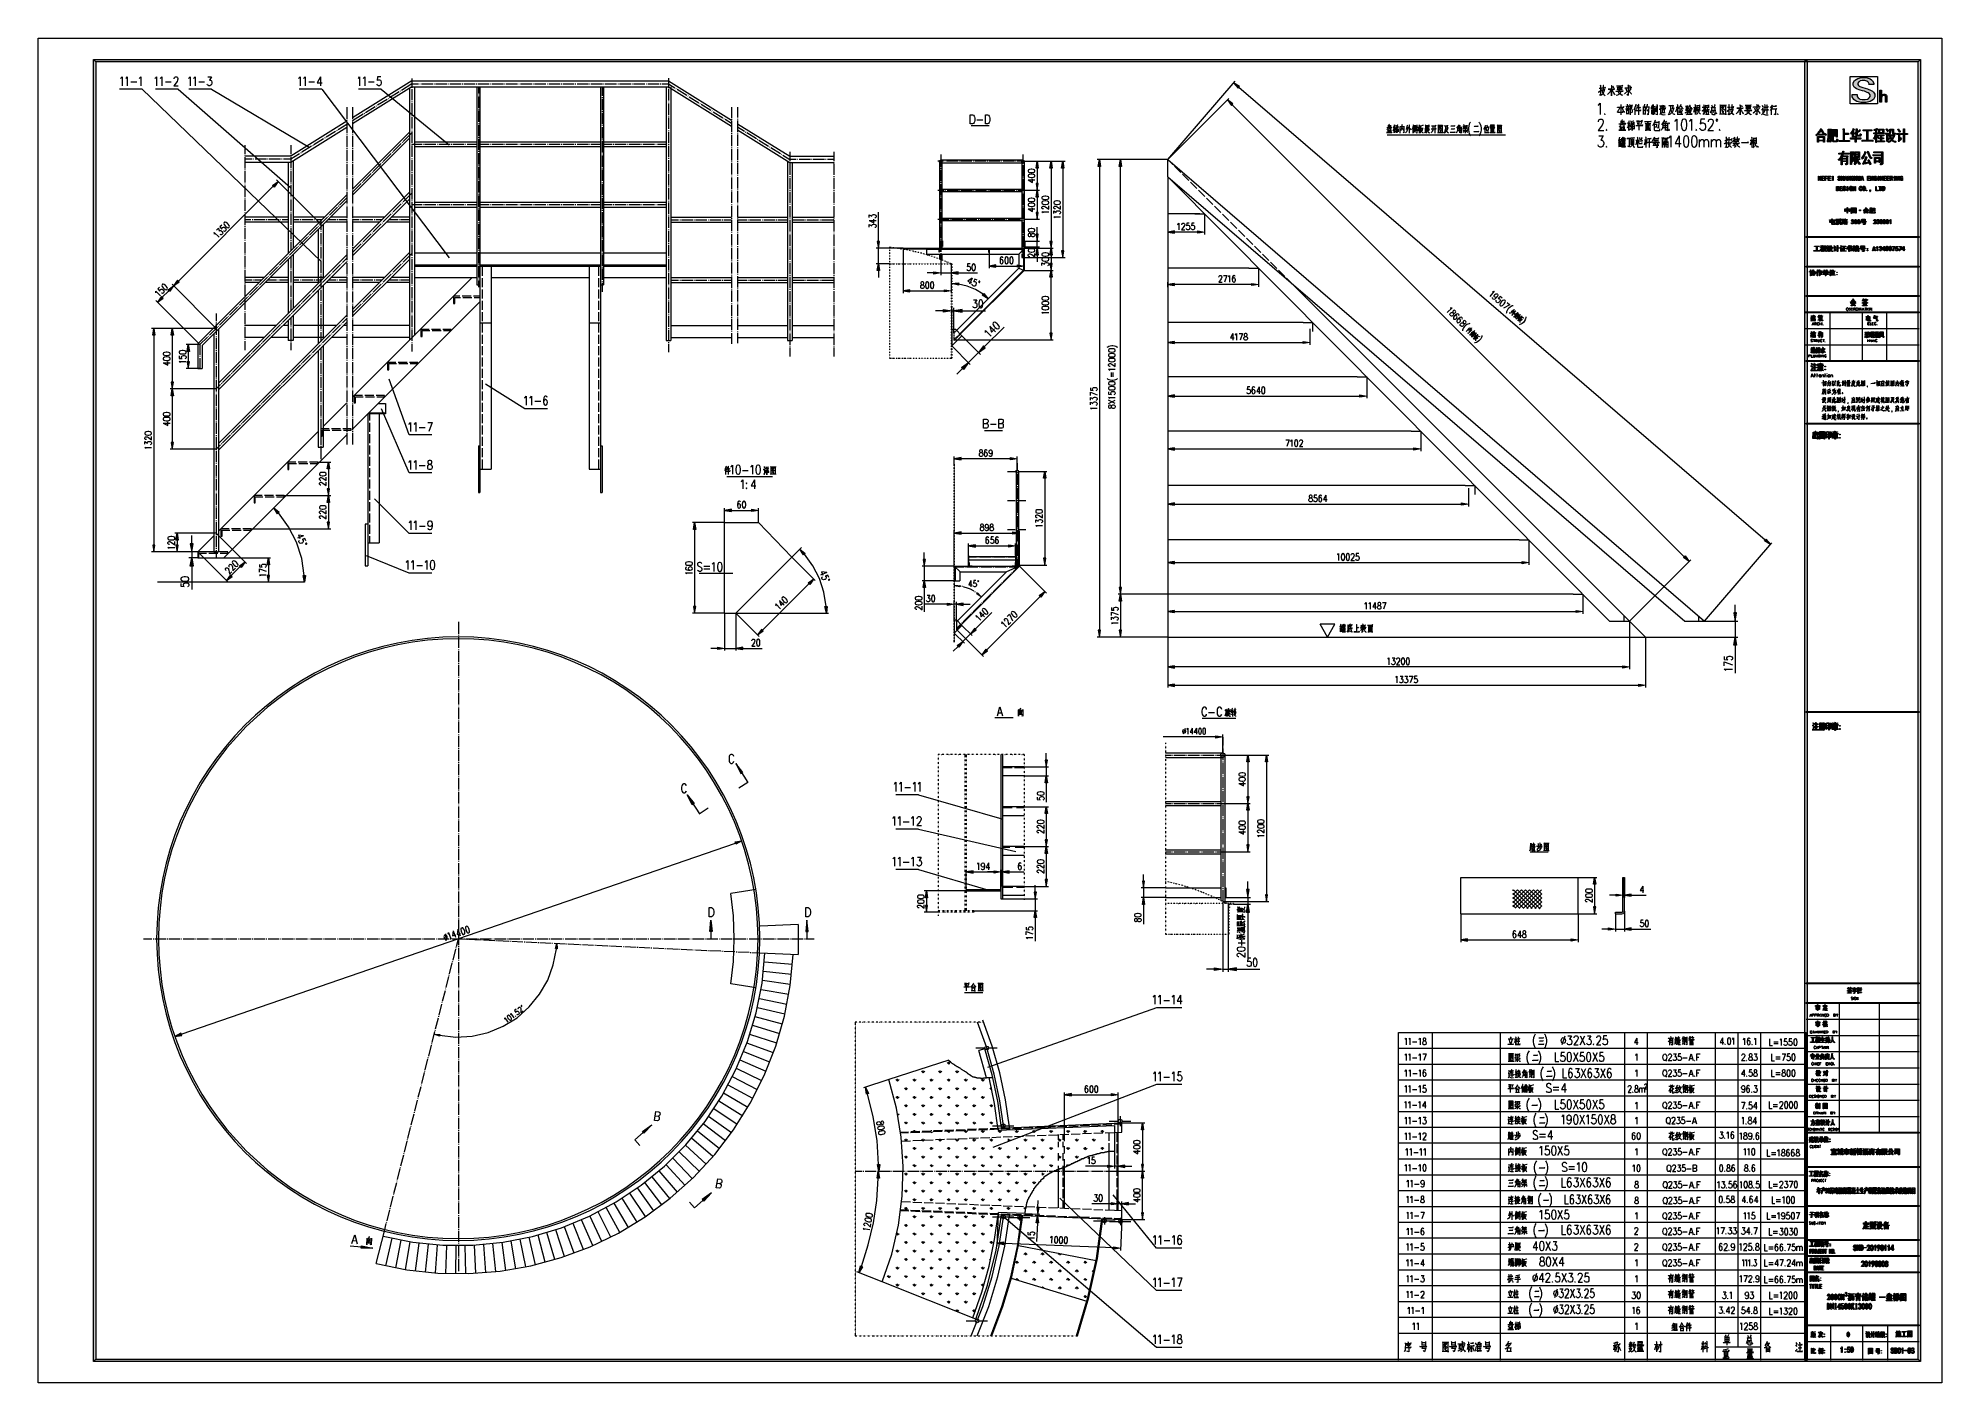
# Model space of a CAD drawing. Header units: millimetres. Extents: x 0 to 829, y 0 to 586.
import ezdxf

# ---------------------------------------------------------------- set-up
doc = ezdxf.new("R2010")
doc.units = ezdxf.units.MM

msp = doc.modelspace()

# ---------------------------------------------------------------- hatches: boundary and pattern name
h = msp.add_hatch(color=0)
h.dxf.hatch_style = 2
h.paths.add_polyline_path([(819.788528, 576.266028), (818.80075, 575.281778), (25.142472, 575.281778), (24.154694, 576.266028)])
h = msp.add_hatch(color=0)
h.dxf.hatch_style = 2
h.paths.add_polyline_path([(24.154694, 576.266028), (25.142472, 575.281778), (25.142472, 10.3505), (24.154694, 9.36625)])
h = msp.add_hatch(color=0)
h.dxf.hatch_style = 2
h.paths.add_polyline_path([(770.449028, 9.860139), (769.464778, 9.860139), (769.464778, 575.772139), (770.449028, 575.772139)])
h = msp.add_hatch(color=0)
h.dxf.hatch_style = 2
h.paths.add_polyline_path([(819.788528, 9.36625), (818.80075, 10.3505), (818.80075, 575.281778), (819.788528, 576.266028)])
h = msp.add_hatch(color=0)
h.dxf.hatch_style = 2
h.paths.add_polyline_path([(523.232944, 564.522056), (520.66825, 566.077806), (522.590889, 563.774167)])
h = msp.add_hatch(color=0)
h.dxf.hatch_style = 2
h.paths.add_polyline_path([(799.969472, 560.726167), (799.969472, 560.020611), (799.302722, 558.89525), (798.632444, 558.4825), (797.965694, 558.066222), (796.141833, 557.649944), (794.98825, 557.649944), (793.838194, 557.649944), (792.039028, 558.083861), (791.393444, 558.51425), (790.747861, 558.944639), (790.102278, 560.020611), (790.102278, 560.666194), (790.102278, 561.096583), (792.222472, 561.096583), (792.222472, 560.726167), (792.222472, 560.264028), (792.63875, 559.558472), (793.0515, 559.311528), (793.467778, 559.064583), (794.437917, 558.821167), (794.98825, 558.821167), (795.729083, 558.821167), (796.812111, 559.082222), (797.157833, 559.343278), (797.503556, 559.604333), (797.849278, 560.235806), (797.849278, 560.602694), (797.849278, 560.909611), (797.433, 561.481111), (797.02025, 561.742167), (796.603972, 562.003222), (795.404528, 562.479472), (794.621361, 562.694667), (793.513639, 562.969833), (791.922611, 563.587194), (791.439306, 563.925861), (790.956, 564.261), (790.469167, 565.061806), (790.469167, 565.523944), (790.469167, 566.169528), (791.139444, 567.21375), (791.806194, 567.612389), (792.476472, 568.014556), (794.0675, 568.413194), (794.98825, 568.413194), (796.187694, 568.413194), (797.919833, 567.936944), (798.449, 567.460694), (798.978167, 566.984444), (799.510861, 565.954333), (799.510861, 565.400472), (797.387139, 565.400472), (797.433, 565.739139), (797.157833, 566.352972), (796.833278, 566.631667), (796.51225, 566.906833), (795.587972, 567.182), (794.98825, 567.182), (794.437917, 567.182), (793.5595, 566.984444), (793.238472, 566.783361), (792.913917, 566.582278), (792.592889, 566.046056), (792.592889, 565.707389), (792.592889, 565.432222), (792.846889, 564.955972), (793.097361, 564.754889), (793.351361, 564.553806), (794.667222, 564.077556), (795.729083, 563.802389), (796.741556, 563.523694), (798.311417, 562.864), (798.865278, 562.479472), (799.419139, 562.094944), (799.969472, 561.220056)])
h = msp.add_hatch(color=0)
h.dxf.hatch_style = 2
h.paths.add_polyline_path([(520.3825, 556.933806), (517.941278, 558.676528), (519.684, 556.235306)])
h = msp.add_hatch(color=0)
h.dxf.hatch_style = 2
h.paths.add_polyline_path([(805.187056, 557.685222), (804.573222, 557.685222), (804.573222, 559.900667), (804.573222, 560.084111), (804.4815, 560.376917), (804.389778, 560.48275), (804.294528, 560.592111), (804.051111, 560.697944), (803.895889, 560.697944), (803.698333, 560.697944), (803.320861, 560.489806), (803.144472, 560.285194), (802.964556, 560.077056), (802.788167, 559.562), (802.788167, 559.255083), (802.788167, 557.685222), (802.174333, 557.685222), (802.174333, 562.941611), (802.788167, 562.941611), (802.788167, 560.48275), (802.911639, 560.652083), (803.183278, 560.913139), (803.327917, 561.004861), (803.472556, 561.096583), (803.850028, 561.191833), (804.079333, 561.191833), (804.358028, 561.191833), (804.774306, 561.036611), (804.911889, 560.881389), (805.049472, 560.729694), (805.187056, 560.345167), (805.187056, 560.115861)])
h = msp.add_hatch(color=0)
h.dxf.hatch_style = 2
h.paths.add_polyline_path([(776.657917, 545.793083), (776.943667, 545.345056), (777.405806, 544.727694), (777.582194, 544.561889), (777.762111, 544.396083), (778.086667, 544.138556), (778.234833, 544.050361), (778.383, 543.962167), (778.66875, 543.821056), (778.806333, 543.768139), (778.707556, 543.627028), (778.580556, 543.358917), (778.548806, 543.228389), (778.35125, 543.344806), (777.998472, 543.588222), (777.839722, 543.71875), (777.680972, 543.84575), (777.363472, 544.170306), (777.201194, 544.371389), (777.035389, 544.568944), (776.6685, 545.112222), (776.460361, 545.457944), (776.273389, 545.112222), (775.902972, 544.54425), (775.719528, 544.318472), (775.539611, 544.096222), (775.229167, 543.743444), (775.098639, 543.612917), (774.971639, 543.485917), (774.685889, 543.228389), (774.527139, 543.101389), (774.5095, 543.154306), (774.35075, 543.358917), (774.213167, 543.510611), (774.421306, 543.641139), (774.812889, 543.948056), (775.003389, 544.127972), (775.190361, 544.307889), (775.564306, 544.759444), (775.751278, 545.038139), (775.93825, 545.313306), (776.245167, 545.9095), (776.361583, 546.227), (776.470944, 546.138806), (776.6685, 545.997694), (776.756694, 545.944778)])
h = msp.add_hatch(color=0)
h.paths.add_polyline_path([(777.977306, 542.716861), (777.966722, 542.589861), (777.959667, 542.000722), (777.959667, 541.538583), (777.959667, 541.076444), (777.966722, 540.476722), (777.977306, 540.335611), (777.564556, 540.335611), (777.564556, 540.822444), (775.377333, 540.822444), (775.377333, 540.258), (774.982222, 540.258), (774.992806, 540.413222), (775.003389, 541.002361), (775.003389, 541.436278), (775.003389, 541.884306), (774.992806, 542.526361), (774.982222, 542.716861)])
h.paths.add_polyline_path([(777.564556, 541.231667), (777.564556, 542.307639), (775.377333, 542.307639), (775.377333, 541.231667)])
h = msp.add_hatch(color=0)
h.dxf.hatch_style = 2
h.paths.add_polyline_path([(777.091833, 543.768139), (777.250583, 543.768139), (777.52575, 543.78225), (777.642167, 543.792833), (777.642167, 543.306), (777.515167, 543.320111), (777.247056, 543.334222), (777.109472, 543.334222), (776.005278, 543.334222), (775.800667, 543.334222), (775.465528, 543.320111), (775.338528, 543.306), (775.338528, 543.792833), (775.5255, 543.78225), (775.860639, 543.768139), (776.005278, 543.768139)])
h = msp.add_hatch(color=0)
h.paths.add_polyline_path([(780.185694, 541.002361), (780.312694, 540.98825), (780.506722, 540.98825), (780.570222, 541.002361), (780.633722, 541.012944), (780.697222, 541.168167), (780.697222, 541.309278), (780.697222, 542.589861), (779.9705, 542.589861), (779.949333, 542.282944), (779.889361, 541.725556), (779.850556, 541.475083), (779.81175, 541.224611), (779.674167, 540.667222), (779.575389, 540.360306), (779.487194, 540.487306), (779.307278, 540.656639), (779.219083, 540.691917), (779.339028, 540.963556), (779.49425, 541.552694), (779.536583, 541.873722), (779.575389, 542.191222), (779.617722, 542.872083), (779.624778, 543.228389), (779.628306, 543.588222), (779.635361, 544.343167), (779.635361, 544.741806), (779.635361, 545.140444), (779.624778, 545.729583), (779.614194, 545.920083), (781.071167, 545.920083), (781.064111, 545.666083), (781.053528, 545.165139), (781.053528, 544.921722), (781.053528, 541.129361), (781.053528, 540.900056), (780.965333, 540.617833), (780.877139, 540.564917), (780.785417, 540.515528), (780.520833, 540.413222), (780.344444, 540.360306), (780.323278, 540.515528), (780.245667, 540.833028)])
h.paths.add_polyline_path([(780.697222, 543.023778), (780.697222, 544.075056), (779.988139, 544.075056), (779.988139, 543.023778)])
h.paths.add_polyline_path([(780.697222, 544.484278), (780.697222, 545.510861), (779.988139, 545.510861), (779.988139, 544.484278)])
h = msp.add_hatch(color=0)
h.paths.add_polyline_path([(783.554722, 545.768389), (783.547667, 545.651972), (783.537083, 544.868806), (783.537083, 544.202056), (783.537083, 543.538833), (783.547667, 542.667472), (783.554722, 542.462861), (783.201944, 542.462861), (783.201944, 542.921472), (781.783778, 542.921472), (781.783778, 541.309278), (781.783778, 541.090556), (781.97075, 540.871833), (782.157722, 540.871833), (783.082, 540.871833), (783.191361, 540.871833), (783.325417, 540.949444), (783.350111, 541.027056), (783.374806, 541.104667), (783.417139, 541.450389), (783.438306, 541.7185), (783.537083, 541.640889), (783.752278, 541.499778), (783.872222, 541.436278), (783.801667, 541.143472), (783.695833, 540.751889), (783.6535, 540.656639), (783.614694, 540.557861), (783.406556, 540.462611), (783.24075, 540.462611), (781.900194, 540.462611), (781.674417, 540.462611), (781.448639, 540.808333), (781.448639, 541.154056), (781.448639, 545.024028), (781.448639, 545.24275), (781.438056, 545.613167), (781.427472, 545.768389)])
h.paths.add_polyline_path([(783.201944, 543.281306), (783.201944, 545.408556), (782.648083, 545.408556), (782.648083, 543.281306)])
h.paths.add_polyline_path([(782.312944, 543.281306), (782.312944, 545.408556), (781.783778, 545.408556), (781.783778, 543.281306)])
h = msp.add_hatch(color=0)
h.dxf.hatch_style = 2
h.paths.add_polyline_path([(786.652111, 546.075306), (786.641528, 545.856583), (786.630944, 545.447361), (786.630944, 545.253333), (786.630944, 544.177361), (787.752778, 544.177361), (787.950333, 544.177361), (788.324278, 544.191472), (788.504194, 544.202056), (788.504194, 543.641139), (788.306639, 543.651722), (787.911528, 543.665833), (787.713972, 543.665833), (786.630944, 543.665833), (786.630944, 541.076444), (788.186694, 541.076444), (788.334861, 541.076444), (788.680583, 541.090556), (788.878139, 541.104667), (788.878139, 540.564917), (788.691167, 540.579028), (788.345444, 540.589611), (788.186694, 540.589611), (785.075194, 540.589611), (784.916444, 540.589611), (784.560139, 540.579028), (784.362583, 540.564917), (784.362583, 541.104667), (784.553083, 541.090556), (784.905861, 541.076444), (785.075194, 541.076444), (786.218194, 541.076444), (786.218194, 545.228639), (786.218194, 545.422667), (786.207611, 545.842472), (786.197028, 546.075306)])
h = msp.add_hatch(color=0)
h.dxf.hatch_style = 2
h.paths.add_polyline_path([(791.047722, 545.920083), (790.977167, 545.842472), (790.867806, 545.676667), (790.829, 545.588472), (790.790194, 545.49675), (790.691417, 545.30625), (790.631444, 545.203944), (790.631444, 543.538833), (790.631444, 543.334222), (790.642028, 542.896778), (790.652611, 542.667472), (790.218694, 542.667472), (790.229278, 542.910889), (790.236333, 543.344806), (790.236333, 543.538833), (790.236333, 544.6395), (790.197528, 544.551306), (790.081111, 544.350222), (789.999972, 544.240861), (789.922361, 544.135028), (789.763611, 543.90925), (789.686, 543.792833), (789.597806, 543.90925), (789.428472, 544.09975), (789.350861, 544.177361), (789.488444, 544.307889), (789.738917, 544.600694), (789.855333, 544.7665), (789.968222, 544.935833), (790.148139, 545.221583), (790.218694, 545.345056), (790.285722, 545.465), (790.402139, 545.708417), (790.444472, 545.831889), (790.490333, 545.951833), (790.553833, 546.152917), (790.571472, 546.227), (790.67025, 546.152917), (790.906611, 545.997694)])
h = msp.add_hatch(color=0)
h.dxf.hatch_style = 2
h.paths.add_polyline_path([(791.4005, 542.127722), (791.4005, 542.346444), (791.389917, 542.706278), (791.382861, 542.847389), (791.795611, 542.847389), (791.785028, 542.730972), (791.774444, 542.371139), (791.774444, 542.127722), (793.196139, 542.127722), (793.340778, 542.127722), (793.6865, 542.141833), (793.884056, 542.152417), (793.884056, 541.640889), (793.697083, 541.655), (793.361944, 541.665583), (793.213778, 541.665583), (791.774444, 541.665583), (791.774444, 541.143472), (791.785028, 540.4485), (791.795611, 540.282694), (791.382861, 540.282694), (791.389917, 540.462611), (791.4005, 541.154056), (791.4005, 541.665583), (789.961167, 541.665583), (789.834167, 541.665583), (789.548417, 541.655), (789.389667, 541.640889), (789.389667, 542.152417), (789.548417, 542.141833), (789.84475, 542.127722), (789.982333, 542.127722)])
h = msp.add_hatch(color=0)
h.dxf.hatch_style = 2
h.paths.add_polyline_path([(792.247167, 546.177611), (792.229528, 546.022389), (792.208361, 545.651972), (792.208361, 545.43325), (792.208361, 544.819417), (792.356528, 544.907611), (792.63875, 545.101639), (792.769278, 545.203944), (792.903333, 545.30625), (793.196139, 545.599056), (793.351361, 545.793083), (793.411333, 545.690778), (793.577139, 545.447361), (793.6865, 545.30625), (793.5595, 545.24275), (793.213778, 545.024028), (792.998583, 544.868806), (792.779861, 544.717111), (792.38475, 544.449), (792.208361, 544.332583), (792.208361, 543.665833), (792.208361, 543.500028), (792.345944, 543.334222), (792.483528, 543.334222), (793.174972, 543.334222), (793.301972, 543.334222), (793.450139, 543.408306), (793.471306, 543.485917), (793.488944, 543.563528), (793.531278, 543.821056), (793.548917, 543.997444), (793.668861, 543.90925), (793.894639, 543.78225), (794.004, 543.743444), (793.954611, 543.500028), (793.84525, 543.164889), (793.785278, 543.076694), (793.725306, 542.984972), (793.5595, 542.896778), (793.450139, 542.896778), (792.247167, 542.896778), (792.042556, 542.896778), (791.823833, 543.164889), (791.81325, 543.436528), (791.81325, 544.127972), (791.608639, 543.997444), (791.291139, 543.821056), (791.185306, 543.768139), (791.153556, 543.884556), (791.047722, 544.09975), (790.966583, 544.202056), (791.153556, 544.254972), (791.576889, 544.449), (791.81325, 544.586583), (791.81325, 545.383861), (791.81325, 545.627278), (791.806194, 546.022389), (791.795611, 546.177611)])
h = msp.add_hatch(color=0)
h.dxf.hatch_style = 2
h.paths.add_polyline_path([(797.708167, 545.666083), (797.944528, 545.666083), (798.378444, 545.676667), (798.576, 545.690778), (798.576, 545.17925), (798.378444, 545.189833), (797.944528, 545.203944), (797.708167, 545.203944), (796.900306, 545.203944), (796.900306, 541.154056), (798.180889, 541.154056), (798.406667, 541.154056), (798.822944, 541.168167), (799.009917, 541.17875), (799.009917, 540.667222), (798.822944, 540.681333), (798.41725, 540.691917), (798.202056, 540.691917), (795.147, 540.691917), (794.928278, 540.691917), (794.554333, 540.681333), (794.395583, 540.667222), (794.395583, 541.17875), (794.564917, 541.168167), (794.949444, 541.154056), (795.164639, 541.154056), (796.466389, 541.154056), (796.466389, 545.203944), (795.679694, 545.203944), (795.422167, 545.203944), (794.977667, 545.189833), (794.790694, 545.17925), (794.790694, 545.690778), (794.977667, 545.676667), (795.422167, 545.666083), (795.679694, 545.666083)])
h = msp.add_hatch(color=0)
h.dxf.hatch_style = 2
h.paths.add_polyline_path([(799.542611, 545.817778), (799.708417, 545.842472), (800.089417, 545.927139), (800.301083, 545.983583), (800.51275, 546.043556), (800.872583, 546.188194), (801.02075, 546.279917), (801.087778, 546.114111), (801.225361, 545.831889), (801.295917, 545.715472), (801.225361, 545.729583), (801.08425, 545.722528), (801.010167, 545.701361), (800.936083, 545.683722), (800.773806, 545.651972), (800.685611, 545.637861), (800.685611, 544.381972), (800.823194, 544.381972), (801.119528, 544.396083), (801.27475, 544.410194), (801.27475, 543.923361), (801.119528, 543.933944), (800.823194, 543.948056), (800.685611, 543.948056), (800.685611, 541.693806), (800.685611, 541.411583), (800.692667, 540.656639), (800.70325, 540.180389), (800.311667, 540.180389), (800.318722, 540.656639), (800.329306, 541.397472), (800.329306, 541.665583), (800.329306, 542.847389), (800.191722, 542.487556), (799.884806, 541.806694), (799.719, 541.489194), (799.648444, 541.616194), (799.493222, 541.8455), (799.405028, 541.947806), (799.542611, 542.127722), (799.786028, 542.536944), (799.895389, 542.769778), (800.00475, 542.999083), (800.202306, 543.588222), (800.2905, 543.948056), (800.043556, 543.948056), (799.680194, 543.933944), (799.56025, 543.923361), (799.56025, 544.410194), (799.729583, 544.396083), (799.976528, 544.381972), (800.054139, 544.381972), (800.329306, 544.381972), (800.329306, 545.535556), (800.202306, 545.49675), (799.87775, 545.422667), (799.680194, 545.383861), (799.648444, 545.49675), (799.581417, 545.715472)])
h = msp.add_hatch(color=0)
h.dxf.hatch_style = 2
h.paths.add_polyline_path([(801.038389, 543.334222), (801.137167, 543.140194), (801.345306, 542.692167), (801.454667, 542.434639), (801.394694, 542.38525), (801.235944, 542.230028), (801.137167, 542.127722), (801.038389, 542.409944), (800.840833, 542.872083), (800.742056, 543.052), (800.802028, 543.1155), (800.950194, 543.256611)])
h = msp.add_hatch(color=0)
h.dxf.hatch_style = 2
h.paths.add_polyline_path([(803.246778, 543.436528), (803.405528, 543.436528), (803.740667, 543.447111), (803.917056, 543.461222), (803.917056, 542.999083), (803.740667, 543.013194), (803.405528, 543.023778), (803.246778, 543.023778), (802.872833, 543.023778), (802.872833, 542.205333), (803.088028, 542.205333), (803.236194, 542.205333), (803.581917, 542.219444), (803.779472, 542.230028), (803.779472, 541.743194), (803.581917, 541.757306), (803.267944, 541.767889), (803.148, 541.767889), (802.872833, 541.767889), (802.872833, 540.871833), (803.345556, 540.871833), (803.521944, 540.871833), (803.895889, 540.885944), (804.093444, 540.900056), (804.093444, 540.413222), (803.938222, 540.423806), (803.56075, 540.437917), (803.345556, 540.437917), (802.026167, 540.437917), (801.807444, 540.437917), (801.4335, 540.413222), (801.27475, 540.385), (801.27475, 540.900056), (801.4335, 540.885944), (801.807444, 540.871833), (802.026167, 540.871833), (802.498889, 540.871833), (802.498889, 541.767889), (802.220194, 541.767889), (802.064972, 541.767889), (801.768639, 541.743194), (801.631056, 541.7185), (801.631056, 542.230028), (801.768639, 542.219444), (802.064972, 542.205333), (802.220194, 542.205333), (802.498889, 542.205333), (802.498889, 543.023778), (802.181389, 543.023778), (802.005, 543.023778), (801.669861, 543.013194), (801.511111, 542.999083), (801.511111, 543.461222), (801.669861, 543.447111), (802.005, 543.436528), (802.181389, 543.436528)])
h = msp.add_hatch(color=0)
h.paths.add_polyline_path([(803.818278, 545.973), (803.807694, 545.690778), (803.797111, 545.17925), (803.797111, 544.946417), (803.797111, 544.727694), (803.807694, 544.293778), (803.818278, 544.075056), (801.609889, 544.075056), (801.620472, 544.318472), (801.631056, 544.780611), (801.631056, 544.999333), (801.631056, 545.214528), (801.620472, 545.701361), (801.609889, 545.973)])
h.paths.add_polyline_path([(803.384361, 544.537194), (803.384361, 545.535556), (801.983833, 545.535556), (801.983833, 544.537194)])
h = msp.add_hatch(color=0)
h.dxf.hatch_style = 2
h.paths.add_polyline_path([(805.571583, 544.177361), (805.564528, 543.948056), (805.553944, 543.436528), (805.553944, 543.154306), (805.553944, 541.5915), (805.680944, 541.743194), (805.896139, 542.050111), (805.987861, 542.205333), (806.016083, 542.078333), (806.114861, 541.806694), (806.185417, 541.665583), (806.054889, 541.513889), (805.818528, 541.217556), (805.709167, 541.076444), (805.603333, 540.935333), (805.405778, 540.628417), (805.317583, 540.462611), (805.247028, 540.603722), (805.098861, 540.822444), (805.02125, 540.900056), (805.098861, 541.002361), (805.18, 541.295167), (805.18, 541.489194), (805.18, 543.743444), (804.971861, 543.743444), (804.626139, 543.729333), (804.488556, 543.71875), (804.488556, 544.202056), (804.615556, 544.191472), (804.883667, 544.177361), (805.02125, 544.177361)])
h = msp.add_hatch(color=0)
h.dxf.hatch_style = 2
h.paths.add_polyline_path([(805.081222, 546.177611), (805.236444, 546.011806), (805.620972, 545.486167), (805.850278, 545.126333), (805.769139, 545.062833), (805.610389, 544.897028), (805.532778, 544.794722), (805.366972, 545.087528), (805.010667, 545.613167), (804.823694, 545.842472), (804.883667, 545.895389), (805.010667, 546.061194)])
h = msp.add_hatch(color=0)
h.paths.add_polyline_path([(806.065472, 543.461222), (806.224222, 543.447111), (806.577, 543.436528), (806.774556, 543.436528), (808.549028, 543.436528), (808.489056, 543.203694), (808.326778, 542.699222), (808.224472, 542.424056), (808.118639, 542.148889), (807.839944, 541.602083), (807.663556, 541.333972), (807.977528, 541.065861), (808.707778, 540.783639), (809.120528, 540.769528), (809.042917, 540.656639), (808.922972, 540.385), (808.884167, 540.233306), (808.460833, 540.346194), (807.702361, 540.744833), (807.367222, 541.027056), (807.236694, 540.92475), (806.933306, 540.698972), (806.756917, 540.579028), (806.577, 540.455556), (806.192472, 540.258), (805.987861, 540.180389), (805.945528, 540.282694), (805.800889, 540.476722), (805.691528, 540.564917), (805.906722, 540.617833), (806.315944, 540.783639), (806.509972, 540.900056), (806.700472, 541.012944), (806.993278, 541.245778), (807.092056, 541.358667), (806.873333, 541.655), (806.517028, 542.487556), (806.379444, 543.023778), (806.065472, 543.023778)])
h.paths.add_polyline_path([(807.384861, 541.693806), (807.582417, 541.947806), (807.889333, 542.614556), (807.998694, 543.023778), (806.774556, 543.023778), (806.845111, 542.628667), (807.1485, 541.961917)])
h = msp.add_hatch(color=0)
h.dxf.hatch_style = 2
h.paths.add_polyline_path([(808.076306, 543.71875), (807.906972, 543.71875), (807.730583, 543.895139), (807.72, 544.075056), (807.72, 545.510861), (806.852167, 545.510861), (806.852167, 545.151028), (806.788667, 544.586583), (806.725167, 544.381972), (806.661667, 544.177361), (806.390028, 543.754028), (806.185417, 543.538833), (806.143083, 543.627028), (805.987861, 543.78225), (805.867917, 543.84575), (806.114861, 544.064472), (806.397083, 544.561889), (806.428833, 544.844111), (806.464111, 545.126333), (806.488806, 545.666083), (806.478222, 545.920083), (808.136278, 545.920083), (808.125694, 545.768389), (808.115111, 545.383861), (808.115111, 545.151028), (808.115111, 544.459583), (808.115111, 544.357278), (808.168028, 544.237333), (808.224472, 544.216167), (808.277389, 544.198528), (808.429083, 544.184417), (808.527861, 544.191472), (808.626639, 544.198528), (808.855944, 544.216167), (808.982944, 544.230278), (808.961778, 544.09975), (808.961778, 543.84575), (808.982944, 543.71875)])
h = msp.add_hatch(color=0)
h.dxf.hatch_style = 2
h.paths.add_polyline_path([(810.718611, 544.09975), (810.708028, 543.856333), (810.697444, 543.344806), (810.697444, 543.076694), (810.697444, 541.513889), (810.86325, 541.732611), (811.131361, 542.127722), (811.230139, 542.307639), (811.290111, 542.205333), (811.427694, 542.000722), (811.505306, 541.898417), (810.954972, 541.17875), (810.824444, 541.012944), (810.5775, 540.681333), (810.461083, 540.515528), (810.390528, 540.628417), (810.263528, 540.833028), (810.203556, 540.92475), (810.274111, 541.027056), (810.334083, 541.333972), (810.3235, 541.538583), (810.3235, 543.665833), (810.055389, 543.665833), (809.663806, 543.651722), (809.533278, 543.641139), (809.533278, 544.127972), (809.692028, 544.113861), (809.907222, 544.09975), (809.967194, 544.09975)])
h = msp.add_hatch(color=0)
h.dxf.hatch_style = 2
h.paths.add_polyline_path([(810.224722, 546.047083), (810.351722, 545.881278), (810.757417, 545.345056), (811.032583, 544.971111), (810.944389, 544.868806), (810.775056, 544.678306), (810.697444, 544.586583), (810.570444, 544.83), (810.185917, 545.408556), (809.928389, 545.740167), (809.998944, 545.803667), (810.147111, 545.958889)])
h = msp.add_hatch(color=0)
h.dxf.hatch_style = 2
h.paths.add_polyline_path([(812.411944, 544.050361), (812.411944, 545.330944), (812.411944, 545.588472), (812.401361, 545.983583), (812.390778, 546.124694), (812.807056, 546.124694), (812.796472, 545.958889), (812.785889, 545.666083), (812.785889, 545.535556), (812.785889, 544.050361), (813.59375, 544.050361), (813.713694, 544.050361), (813.967694, 544.064472), (814.108806, 544.075056), (814.108806, 543.588222), (813.960639, 543.602333), (813.713694, 543.612917), (813.614917, 543.612917), (812.785889, 543.612917), (812.785889, 541.05175), (812.785889, 540.900056), (812.796472, 540.526111), (812.807056, 540.307389), (812.390778, 540.307389), (812.401361, 540.526111), (812.411944, 540.885944), (812.411944, 541.027056), (812.411944, 543.612917), (811.642889, 543.612917), (811.494722, 543.612917), (811.198389, 543.602333), (811.05375, 543.588222), (811.05375, 544.075056), (811.198389, 544.064472), (811.477083, 544.050361), (811.604083, 544.050361)])
h = msp.add_hatch(color=0)
h.dxf.hatch_style = 2
h.paths.add_polyline_path([(434.629278, 529.004389), (435.123167, 531.964194), (435.613528, 529.004389)])
h = msp.add_hatch(color=0)
h.dxf.hatch_style = 2
h.paths.add_polyline_path([(440.654722, 529.004389), (441.148611, 531.964194), (441.6425, 529.004389)])
h = msp.add_hatch(color=0)
h.dxf.hatch_style = 2
h.paths.add_polyline_path([(445.784111, 529.004389), (446.278, 531.964194), (446.768361, 529.004389)])
h = msp.add_hatch(color=0)
h.dxf.hatch_style = 2
h.paths.add_polyline_path([(461.74025, 529.766389), (462.234139, 532.722667), (462.728028, 529.766389)])
h = msp.add_hatch(color=0)
h.dxf.hatch_style = 2
h.paths.add_polyline_path([(470.880722, 529.759333), (471.371083, 532.719139), (471.864972, 529.759333)])
h = msp.add_hatch(color=0)
h.paths.add_polyline_path([(784.016861, 532.715611), (784.242639, 532.895528), (784.687139, 533.364722), (784.902333, 533.650472), (785.121056, 533.93975), (785.512639, 534.652361), (785.692556, 535.075694), (784.983472, 535.075694), (784.842361, 535.075694), (784.500167, 535.061583), (784.292028, 535.047472), (784.292028, 535.534306), (784.549556, 535.523722), (784.934083, 535.509611), (785.061083, 535.509611), (785.808972, 535.509611), (785.890111, 535.816528), (785.978306, 536.264556), (785.985361, 536.405667), (786.133528, 536.356278), (786.369889, 536.278667), (786.461611, 536.253972), (786.429861, 536.215167), (786.331083, 535.841222), (786.264056, 535.509611), (787.858611, 535.509611), (788.027944, 535.509611), (788.373667, 535.523722), (788.550056, 535.534306), (788.550056, 535.047472), (788.373667, 535.061583), (788.056167, 535.075694), (787.918583, 535.075694), (786.144111, 535.075694), (786.077083, 534.906361), (785.928917, 534.57475), (785.847778, 534.408944), (788.116139, 534.408944), (788.105556, 534.087917), (788.094972, 533.509361), (788.094972, 533.255361), (788.094972, 531.1775), (788.094972, 531.001111), (788.017361, 530.736528), (787.93975, 530.655389), (787.858611, 530.570722), (787.523472, 530.461361), (787.269472, 530.436667), (787.258889, 530.577778), (787.188333, 530.884694), (787.131889, 531.0505), (787.276528, 531.025806), (787.49525, 531.011694), (787.562278, 531.025806), (787.632833, 531.039917), (787.703389, 531.1775), (787.703389, 531.308028), (787.703389, 531.819556), (785.650222, 531.819556), (785.650222, 530.461361), (785.219833, 530.461361), (785.226889, 530.782389), (785.237472, 531.332722), (785.237472, 531.562028), (785.237472, 533.382361), (785.032861, 533.075444), (784.598944, 532.535694), (784.369639, 532.306389), (784.330833, 532.394583), (784.154444, 532.602722)])
h.paths.add_polyline_path([(787.703389, 533.280056), (787.703389, 533.996194), (785.650222, 533.996194), (785.650222, 533.280056)])
h.paths.add_polyline_path([(787.703389, 532.228778), (787.703389, 532.870833), (785.650222, 532.870833), (785.650222, 532.228778)])
h = msp.add_hatch(color=0)
h.dxf.hatch_style = 2
h.paths.add_polyline_path([(790.814889, 536.123444), (790.6385, 535.3685), (790.391556, 534.341917), (790.324528, 534.073806), (790.522083, 533.766889), (790.747861, 533.202444), (790.776083, 532.948444), (790.807833, 532.690917), (790.723167, 532.267583), (790.610278, 532.101778), (790.497389, 531.935972), (790.215167, 531.703139), (790.045833, 531.639639), (790.038778, 531.805444), (789.950583, 532.101778), (789.869444, 532.228778), (790.045833, 532.228778), (790.275139, 532.3205), (790.324528, 532.408694), (790.373917, 532.500417), (790.412722, 532.786167), (790.402139, 532.98725), (790.391556, 533.184806), (790.155194, 533.7175), (789.929417, 534.049111), (790.088167, 534.624139), (790.282194, 535.456694), (790.324528, 535.714222), (789.731861, 535.714222), (789.731861, 530.538972), (789.357917, 530.538972), (789.3685, 530.898806), (789.375556, 531.600833), (789.375556, 531.946556), (789.375556, 534.945167), (789.375556, 535.178), (789.3685, 535.767139), (789.357917, 536.123444)])
h = msp.add_hatch(color=0)
h.paths.add_polyline_path([(793.220833, 536.123444), (793.21025, 535.894139), (793.199667, 535.252083), (793.199667, 534.842861), (793.199667, 534.44775), (793.21025, 533.819806), (793.220833, 533.586972), (792.293028, 533.586972), (792.293028, 533.343556), (792.391806, 532.832028), (792.490583, 532.563917), (792.748111, 532.779111), (793.08325, 533.17775), (793.160861, 533.357667), (793.242, 533.202444), (793.386639, 532.973139), (793.457194, 532.895528), (793.280806, 532.779111), (792.846889, 532.4475), (792.589361, 532.228778), (792.698722, 532.038278), (792.9245, 531.703139), (793.044444, 531.562028), (793.160861, 531.420917), (793.506583, 531.1775), (793.732361, 531.075194), (793.615944, 531.001111), (793.436028, 530.757694), (793.379583, 530.588361), (793.143222, 530.782389), (792.772806, 531.173972), (792.63875, 531.371528), (792.504694, 531.569083), (792.2895, 532.031222), (792.204833, 532.292278), (792.120167, 532.556861), (792.007278, 533.202444), (791.979056, 533.586972), (791.523972, 533.586972), (791.523972, 531.255111), (791.682722, 531.357417), (791.968472, 531.600833), (792.099, 531.741944), (792.106056, 531.629056), (792.144861, 531.357417), (792.176611, 531.205722), (792.088417, 531.142222), (791.855583, 530.972889), (791.714472, 530.870583), (791.569833, 530.768278), (791.329944, 530.563667), (791.231167, 530.461361), (791.192361, 530.563667), (791.083, 530.7965), (791.012444, 530.9235), (791.072417, 531.001111), (791.150028, 531.230417), (791.171194, 531.385639), (791.171194, 534.998083), (791.171194, 535.252083), (791.160611, 535.816528), (791.150028, 536.123444)])
h.paths.add_polyline_path([(792.846889, 533.996194), (792.846889, 534.691167), (791.523972, 534.691167), (791.523972, 533.996194)])
h.paths.add_polyline_path([(792.846889, 535.075694), (792.846889, 535.714222), (791.523972, 535.714222), (791.523972, 535.075694)])
h = msp.add_hatch(color=0)
h.dxf.hatch_style = 2
h.paths.add_polyline_path([(796.039528, 535.943528), (795.852556, 535.432), (795.468028, 534.535944), (795.270472, 534.151417), (795.072917, 533.766889), (794.67075, 533.124833), (794.462611, 532.870833), (794.385, 533.011944), (794.215667, 533.216556), (794.127472, 533.280056), (794.335611, 533.484667), (794.769528, 534.112611), (794.995306, 534.535944), (795.221083, 534.959278), (795.545639, 535.777722), (795.644417, 536.176361), (795.714972, 536.112861), (795.912528, 535.996444)])
h = msp.add_hatch(color=0)
h.dxf.hatch_style = 2
h.paths.add_polyline_path([(797.397722, 531.614944), (797.320111, 531.794861), (797.104917, 532.204083), (796.967333, 532.433389), (797.062583, 532.511), (797.231917, 532.666222), (797.302472, 532.743833), (797.447111, 532.461611), (797.725806, 531.904222), (797.852806, 531.629056), (797.979806, 531.350361), (798.177361, 530.909389), (798.247917, 530.743583), (798.138556, 530.665972), (797.951583, 530.524861), (797.873972, 530.461361), (797.814, 530.616583), (797.65525, 530.987), (797.556472, 531.205722), (796.896778, 531.089306), (795.965444, 530.9235), (795.693806, 530.870583), (795.422167, 530.821194), (795.034111, 530.704778), (794.914167, 530.641278), (794.885944, 530.768278), (794.776583, 531.0505), (794.698972, 531.205722), (794.79775, 531.255111), (794.984722, 531.435028), (795.072917, 531.562028), (795.161111, 531.692556), (795.422167, 532.228778), (795.595028, 532.638), (795.767889, 533.05075), (796.011306, 533.766889), (796.078333, 534.073806), (796.2265, 533.960917), (796.452278, 533.819806), (796.533417, 533.791583), (796.424056, 533.576389), (796.13125, 532.920222), (795.951333, 532.486306), (795.767889, 532.048861), (795.506833, 531.487944), (795.429222, 531.357417), (795.880778, 531.410333), (796.868556, 531.537333)])
h = msp.add_hatch(color=0)
h.dxf.hatch_style = 2
h.paths.add_polyline_path([(797.062583, 536.380972), (797.253083, 535.728333), (797.651722, 534.740556), (797.863389, 534.408944), (798.075056, 534.073806), (798.501917, 533.586972), (798.720639, 533.435278), (798.583056, 533.343556), (798.396083, 533.124833), (798.346694, 532.997833), (798.050361, 533.318861), (797.545889, 534.063222), (797.341278, 534.483028), (797.133139, 534.906361), (796.798, 535.767139), (796.671, 536.201056), (796.776833, 536.22575), (796.974389, 536.317472)])
h = msp.add_hatch(color=0)
h.dxf.hatch_style = 2
h.paths.add_polyline_path([(801.853306, 534.842861), (801.980306, 534.842861), (802.326028, 534.856972), (802.54475, 534.867556), (802.54475, 534.356028), (802.336611, 534.370139), (802.001472, 534.380722), (801.874472, 534.380722), (800.040028, 534.380722), (799.853056, 534.380722), (799.468528, 534.370139), (799.270972, 534.356028), (799.270972, 534.867556), (799.468528, 534.856972), (799.853056, 534.842861), (800.040028, 534.842861)])
h = msp.add_hatch(color=0)
h.dxf.hatch_style = 2
h.paths.add_polyline_path([(803.469028, 536.074056), (803.461972, 535.791833), (803.451389, 535.290889), (803.451389, 535.075694), (803.451389, 531.075194), (803.440806, 530.909389), (803.30675, 530.687139), (803.183278, 530.627167), (803.059806, 530.570722), (802.699972, 530.475472), (802.463611, 530.436667), (802.463611, 530.553083), (802.364833, 530.86), (802.269583, 531.0505), (802.523583, 531.0505), (802.841083, 531.075194), (802.897528, 531.103417), (802.9575, 531.128111), (803.017472, 531.318611), (803.017472, 531.487944), (803.017472, 535.636611), (800.297556, 535.636611), (800.121167, 535.636611), (799.736639, 535.626028), (799.5285, 535.611917), (799.5285, 536.09875), (799.736639, 536.084639), (800.110583, 536.074056), (800.276389, 536.074056)])
h = msp.add_hatch(color=0)
h.paths.add_polyline_path([(802.209611, 533.639889), (802.199028, 533.459972), (802.188444, 533.075444), (802.188444, 532.870833), (802.188444, 532.306389), (802.188444, 532.101778), (802.199028, 531.678444), (802.209611, 531.459722), (801.775694, 531.459722), (801.775694, 531.794861), (800.159972, 531.794861), (800.159972, 531.103417), (799.726056, 531.103417), (799.743694, 531.332722), (799.764861, 531.741944), (799.764861, 531.921861), (799.764861, 532.870833), (799.764861, 533.036639), (799.743694, 533.421167), (799.726056, 533.639889)])
h.paths.add_polyline_path([(801.775694, 532.204083), (801.775694, 533.230667), (800.159972, 533.230667), (800.159972, 532.204083)])
h = msp.add_hatch(color=0)
h.dxf.hatch_style = 2
h.paths.add_polyline_path([(102.100944, 521.447889), (104.542167, 523.190611), (102.799444, 520.752917)])
h = msp.add_hatch(color=0)
h.dxf.hatch_style = 2
h.paths.add_polyline_path([(776.495639, 523.606889), (776.238111, 523.606889), (776.238111, 524.495889), (775.606639, 524.495889), (775.606639, 523.606889), (775.352639, 523.606889), (775.352639, 525.508361), (775.606639, 525.508361), (775.606639, 524.707556), (776.238111, 524.707556), (776.238111, 525.508361), (776.495639, 525.508361)])
h = msp.add_hatch(color=0)
h.dxf.hatch_style = 2
h.paths.add_polyline_path([(777.9385, 523.606889), (776.806083, 523.606889), (776.806083, 525.508361), (777.882056, 525.508361), (777.882056, 525.296694), (777.060083, 525.296694), (777.060083, 524.707556), (777.815028, 524.707556), (777.815028, 524.495889), (777.060083, 524.495889), (777.060083, 523.818556), (777.9385, 523.818556)])
h = msp.add_hatch(color=0)
h.dxf.hatch_style = 2
h.paths.add_polyline_path([(779.370778, 525.296694), (778.460611, 525.296694), (778.460611, 524.675806), (779.148528, 524.675806), (779.148528, 524.464139), (778.460611, 524.464139), (778.460611, 523.606889), (778.203083, 523.606889), (778.203083, 525.508361), (779.370778, 525.508361)])
h = msp.add_hatch(color=0)
h.dxf.hatch_style = 2
h.paths.add_polyline_path([(780.781889, 523.606889), (779.649472, 523.606889), (779.649472, 525.508361), (780.725444, 525.508361), (780.725444, 525.296694), (779.903472, 525.296694), (779.903472, 524.707556), (780.658417, 524.707556), (780.658417, 524.495889), (779.903472, 524.495889), (779.903472, 523.818556), (780.781889, 523.818556)])
h = msp.add_hatch(color=0)
h.dxf.hatch_style = 2
h.paths.add_polyline_path([(781.734389, 523.606889), (781.480389, 523.606889), (781.480389, 525.508361), (781.734389, 525.508361)])
h = msp.add_hatch(color=0)
h.dxf.hatch_style = 2
h.paths.add_polyline_path([(785.043444, 524.139583), (785.043444, 524.012583), (784.962306, 523.8115), (784.884694, 523.737417), (784.803556, 523.659806), (784.584833, 523.585722), (784.443722, 523.585722), (784.306139, 523.585722), (784.090944, 523.663333), (784.013333, 523.740944), (783.935722, 523.818556), (783.854583, 524.012583), (783.854583, 524.129), (783.854583, 524.206611), (784.112111, 524.206611), (784.112111, 524.139583), (784.112111, 524.058444), (784.1615, 523.931444), (784.210889, 523.885583), (784.260278, 523.84325), (784.376694, 523.797389), (784.443722, 523.797389), (784.531917, 523.797389), (784.662444, 523.84325), (784.704778, 523.892639), (784.747111, 523.9385), (784.789444, 524.051389), (784.789444, 524.118417), (784.789444, 524.174861), (784.740056, 524.277167), (784.690667, 524.323028), (784.63775, 524.372417), (784.493111, 524.457083), (784.401389, 524.495889), (784.267333, 524.545278), (784.076833, 524.658167), (784.016861, 524.718139), (783.960417, 524.778111), (783.900444, 524.92275), (783.900444, 525.007417), (783.900444, 525.123833), (783.981583, 525.314333), (784.062722, 525.384889), (784.143861, 525.455444), (784.334361, 525.529528), (784.443722, 525.529528), (784.588361, 525.529528), (784.7965, 525.444861), (784.86, 525.356667), (784.9235, 525.272), (784.990528, 525.085028), (784.990528, 524.98625), (784.733, 524.98625), (784.740056, 525.046222), (784.704778, 525.155583), (784.665972, 525.2085), (784.627167, 525.257889), (784.517806, 525.307278), (784.443722, 525.307278), (784.376694, 525.307278), (784.274389, 525.272), (784.235583, 525.236722), (784.19325, 525.197917), (784.154444, 525.102667), (784.154444, 525.039167), (784.154444, 524.989778), (784.186194, 524.905111), (784.217944, 524.869833), (784.246167, 524.831028), (784.404917, 524.746361), (784.531917, 524.696972), (784.655389, 524.647583), (784.845889, 524.527639), (784.912917, 524.457083), (784.976417, 524.390056), (785.043444, 524.231306)])
h = msp.add_hatch(color=0)
h.dxf.hatch_style = 2
h.paths.add_polyline_path([(786.443972, 523.606889), (786.186444, 523.606889), (786.186444, 524.495889), (785.554972, 524.495889), (785.554972, 523.606889), (785.300972, 523.606889), (785.300972, 525.508361), (785.554972, 525.508361), (785.554972, 524.707556), (786.186444, 524.707556), (786.186444, 525.508361), (786.443972, 525.508361)])
h = msp.add_hatch(color=0)
h.paths.add_polyline_path([(787.964444, 523.606889), (787.699861, 523.606889), (787.541111, 524.196028), (787.054278, 524.196028), (786.899056, 523.606889), (786.630944, 523.606889), (787.188333, 525.529528), (787.410583, 525.529528)])
h.paths.add_polyline_path([(787.488194, 524.407694), (787.308278, 525.085028), (787.287111, 525.085028), (787.110722, 524.407694)])
h = msp.add_hatch(color=0)
h.dxf.hatch_style = 2
h.paths.add_polyline_path([(789.287361, 523.606889), (789.008667, 523.606889), (788.398361, 524.98625), (788.387778, 524.98625), (788.387778, 523.606889), (788.13025, 523.606889), (788.13025, 525.508361), (788.408944, 525.508361), (789.01925, 524.129), (789.029833, 524.129), (789.029833, 525.508361), (789.287361, 525.508361)])
h = msp.add_hatch(color=0)
h.dxf.hatch_style = 2
h.paths.add_polyline_path([(790.705528, 523.585722), (790.518556, 523.585722), (790.486806, 523.740944), (790.462111, 523.709194), (790.395083, 523.65275), (790.345694, 523.631583), (790.299833, 523.606889), (790.197528, 523.585722), (790.141083, 523.585722), (790.024667, 523.585722), (789.816528, 523.695083), (789.724806, 523.800917), (789.633083, 523.910278), (789.541361, 524.259528), (789.541361, 524.495889), (789.541361, 524.756944), (789.626028, 525.145), (789.707167, 525.275528), (789.791833, 525.402528), (790.017611, 525.529528), (790.16225, 525.529528), (790.28925, 525.529528), (790.490333, 525.434278), (790.564417, 525.339028), (790.634972, 525.247306), (790.705528, 525.000361), (790.705528, 524.852194), (790.462111, 524.852194), (790.462111, 524.968611), (790.423306, 525.145), (790.3845, 525.201444), (790.345694, 525.261417), (790.236333, 525.317861), (790.16225, 525.317861), (790.074056, 525.317861), (789.94, 525.226139), (789.897667, 525.134417), (789.851806, 525.042694), (789.809472, 524.735778), (789.809472, 524.520583), (789.809472, 524.312444), (789.862389, 524.030222), (789.918833, 523.952611), (789.975278, 523.875), (790.102278, 523.797389), (790.172833, 523.797389), (790.246917, 523.797389), (790.359806, 523.850306), (790.402139, 523.903222), (790.444472, 523.956139), (790.486806, 524.118417), (790.486806, 524.231306), (790.486806, 524.35125), (790.141083, 524.35125), (790.141083, 524.562917), (790.705528, 524.562917)])
h = msp.add_hatch(color=0)
h.dxf.hatch_style = 2
h.paths.add_polyline_path([(792.127222, 523.606889), (791.873222, 523.606889), (791.873222, 524.495889), (791.24175, 524.495889), (791.24175, 523.606889), (790.984222, 523.606889), (790.984222, 525.508361), (791.24175, 525.508361), (791.24175, 524.707556), (791.873222, 524.707556), (791.873222, 525.508361), (792.127222, 525.508361)])
h = msp.add_hatch(color=0)
h.dxf.hatch_style = 2
h.paths.add_polyline_path([(793.5595, 524.164278), (793.5595, 524.030222), (793.492472, 523.818556), (793.421917, 523.740944), (793.351361, 523.663333), (793.132639, 523.585722), (792.984472, 523.585722), (792.832778, 523.585722), (792.614056, 523.663333), (792.5435, 523.740944), (792.476472, 523.818556), (792.405917, 524.030222), (792.405917, 524.164278), (792.405917, 525.508361), (792.659917, 525.508361), (792.659917, 524.164278), (792.659917, 524.069028), (792.705778, 523.931444), (792.751639, 523.885583), (792.793972, 523.84325), (792.910389, 523.797389), (792.984472, 523.797389), (793.055028, 523.797389), (793.171444, 523.84325), (793.217306, 523.885583), (793.259639, 523.931444), (793.3055, 524.069028), (793.3055, 524.164278), (793.3055, 525.508361), (793.5595, 525.508361)])
h = msp.add_hatch(color=0)
h.paths.add_polyline_path([(795.069389, 523.606889), (794.804806, 523.606889), (794.649583, 524.196028), (794.159222, 524.196028), (794.004, 523.606889), (793.739417, 523.606889), (794.293278, 525.529528), (794.515528, 525.529528)])
h.paths.add_polyline_path([(794.593139, 524.407694), (794.41675, 525.085028), (794.392056, 525.085028), (794.215667, 524.407694)])
h = msp.add_hatch(color=0)
h.dxf.hatch_style = 2
h.paths.add_polyline_path([(797.835167, 523.606889), (796.70275, 523.606889), (796.70275, 525.508361), (797.778722, 525.508361), (797.778722, 525.296694), (796.95675, 525.296694), (796.95675, 524.707556), (797.715222, 524.707556), (797.715222, 524.495889), (796.95675, 524.495889), (796.95675, 523.818556), (797.835167, 523.818556)])
h = msp.add_hatch(color=0)
h.dxf.hatch_style = 2
h.paths.add_polyline_path([(799.235694, 523.606889), (798.957, 523.606889), (798.346694, 524.98625), (798.336111, 524.98625), (798.336111, 523.606889), (798.078583, 523.606889), (798.078583, 525.508361), (798.357278, 525.508361), (798.967583, 524.129), (798.978167, 524.129), (798.978167, 525.508361), (799.235694, 525.508361)])
h = msp.add_hatch(color=0)
h.dxf.hatch_style = 2
h.paths.add_polyline_path([(800.657389, 523.585722), (800.466889, 523.585722), (800.435139, 523.740944), (800.410444, 523.709194), (800.343417, 523.65275), (800.294028, 523.631583), (800.248167, 523.606889), (800.145861, 523.585722), (800.089417, 523.585722), (799.973, 523.585722), (799.764861, 523.695083), (799.673139, 523.800917), (799.581417, 523.910278), (799.489694, 524.259528), (799.489694, 524.495889), (799.489694, 524.756944), (799.574361, 525.145), (799.6555, 525.275528), (799.740167, 525.402528), (799.965944, 525.529528), (800.110583, 525.529528), (800.241111, 525.529528), (800.438667, 525.434278), (800.51275, 525.339028), (800.583306, 525.247306), (800.657389, 525.000361), (800.657389, 524.852194), (800.410444, 524.852194), (800.410444, 524.968611), (800.371639, 525.145), (800.332833, 525.201444), (800.294028, 525.261417), (800.184667, 525.317861), (800.110583, 525.317861), (800.022389, 525.317861), (799.888333, 525.226139), (799.846, 525.134417), (799.800139, 525.042694), (799.757806, 524.735778), (799.757806, 524.520583), (799.757806, 524.312444), (799.810722, 524.030222), (799.867167, 523.952611), (799.923611, 523.875), (800.050611, 523.797389), (800.124694, 523.797389), (800.19525, 523.797389), (800.308139, 523.850306), (800.350472, 523.903222), (800.392806, 523.956139), (800.435139, 524.118417), (800.435139, 524.231306), (800.435139, 524.35125), (800.089417, 524.35125), (800.089417, 524.562917), (800.657389, 524.562917)])
h = msp.add_hatch(color=0)
h.dxf.hatch_style = 2
h.paths.add_polyline_path([(801.634583, 523.606889), (801.377056, 523.606889), (801.377056, 525.508361), (801.634583, 525.508361)])
h = msp.add_hatch(color=0)
h.dxf.hatch_style = 2
h.paths.add_polyline_path([(803.49725, 523.606889), (803.222083, 523.606889), (802.611778, 524.98625), (802.597667, 524.98625), (802.597667, 523.606889), (802.343667, 523.606889), (802.343667, 525.508361), (802.622361, 525.508361), (803.232667, 524.129), (803.24325, 524.129), (803.24325, 525.508361), (803.49725, 525.508361)])
h = msp.add_hatch(color=0)
h.dxf.hatch_style = 2
h.paths.add_polyline_path([(804.943639, 523.606889), (803.807694, 523.606889), (803.807694, 525.508361), (804.887194, 525.508361), (804.887194, 525.296694), (804.065222, 525.296694), (804.065222, 524.707556), (804.820167, 524.707556), (804.820167, 524.495889), (804.065222, 524.495889), (804.065222, 523.818556), (804.943639, 523.818556)])
h = msp.add_hatch(color=0)
h.dxf.hatch_style = 2
h.paths.add_polyline_path([(806.361806, 523.606889), (805.229389, 523.606889), (805.229389, 525.508361), (806.308889, 525.508361), (806.308889, 525.296694), (805.486917, 525.296694), (805.486917, 524.707556), (806.241861, 524.707556), (806.241861, 524.495889), (805.486917, 524.495889), (805.486917, 523.818556), (806.361806, 523.818556)])
h = msp.add_hatch(color=0)
h.paths.add_polyline_path([(807.829361, 523.606889), (807.56125, 523.606889), (807.162611, 524.428861), (806.873333, 524.428861), (806.873333, 523.606889), (806.619333, 523.606889), (806.619333, 525.508361), (807.173194, 525.508361), (807.30725, 525.508361), (807.522444, 525.444861), (807.607111, 525.377833), (807.691778, 525.314333), (807.772917, 525.106194), (807.772917, 524.961556), (807.772917, 524.852194), (807.716472, 524.679333), (807.663556, 524.619361), (807.607111, 524.559389), (807.480111, 524.47825), (807.406028, 524.464139)])
h.paths.add_polyline_path([(807.518917, 524.961556), (807.518917, 525.039167), (807.469528, 525.162639), (807.423667, 525.2085), (807.377806, 525.250833), (807.222583, 525.296694), (807.11675, 525.296694), (806.873333, 525.296694), (806.873333, 524.640528), (807.183778, 524.640528), (807.250806, 524.640528), (807.367222, 524.675806), (807.416611, 524.714611), (807.469528, 524.749889), (807.518917, 524.873361)])
h = msp.add_hatch(color=0)
h.dxf.hatch_style = 2
h.paths.add_polyline_path([(808.739528, 523.606889), (808.485528, 523.606889), (808.485528, 525.508361), (808.739528, 525.508361)])
h = msp.add_hatch(color=0)
h.dxf.hatch_style = 2
h.paths.add_polyline_path([(810.605722, 523.606889), (810.327028, 523.606889), (809.716722, 524.98625), (809.706139, 524.98625), (809.706139, 523.606889), (809.448611, 523.606889), (809.448611, 525.508361), (809.727306, 525.508361), (810.337611, 524.129), (810.348194, 524.129), (810.348194, 525.508361), (810.605722, 525.508361)])
h = msp.add_hatch(color=0)
h.dxf.hatch_style = 2
h.paths.add_polyline_path([(812.027417, 523.585722), (811.836917, 523.585722), (811.805167, 523.740944), (811.780472, 523.709194), (811.713444, 523.65275), (811.664056, 523.631583), (811.618194, 523.606889), (811.515889, 523.585722), (811.459444, 523.585722), (811.343028, 523.585722), (811.134889, 523.695083), (811.043167, 523.800917), (810.951444, 523.910278), (810.859722, 524.259528), (810.859722, 524.495889), (810.859722, 524.756944), (810.944389, 525.145), (811.025528, 525.275528), (811.110194, 525.402528), (811.335972, 525.529528), (811.480611, 525.529528), (811.611139, 525.529528), (811.808694, 525.434278), (811.882778, 525.339028), (811.953333, 525.247306), (812.027417, 525.000361), (812.027417, 524.852194), (811.780472, 524.852194), (811.780472, 524.968611), (811.741667, 525.145), (811.702861, 525.201444), (811.664056, 525.261417), (811.554694, 525.317861), (811.480611, 525.317861), (811.392417, 525.317861), (811.258361, 525.226139), (811.216028, 525.134417), (811.170167, 525.042694), (811.127833, 524.735778), (811.127833, 524.520583), (811.127833, 524.312444), (811.18075, 524.030222), (811.237194, 523.952611), (811.293639, 523.875), (811.420639, 523.797389), (811.494722, 523.797389), (811.565278, 523.797389), (811.678167, 523.850306), (811.7205, 523.903222), (811.762833, 523.956139), (811.805167, 524.118417), (811.805167, 524.231306), (811.805167, 524.35125), (811.459444, 524.35125), (811.459444, 524.562917), (812.027417, 524.562917)])
h = msp.add_hatch(color=0)
h.dxf.hatch_style = 2
h.paths.add_polyline_path([(434.629278, 522.301611), (435.123167, 519.341806), (435.613528, 522.301611)])
h = msp.add_hatch(color=0)
h.dxf.hatch_style = 2
h.paths.add_polyline_path([(434.629278, 516.385528), (435.123167, 519.341806), (435.613528, 516.385528)])
h = msp.add_hatch(color=0)
h.paths.add_polyline_path([(784.419028, 520.114389), (784.419028, 519.860389), (784.309667, 519.497028), (784.203833, 519.387667), (784.094472, 519.278306), (783.801667, 519.172472), (783.62175, 519.172472), (783.24075, 519.172472), (783.24075, 521.070417), (783.62175, 521.070417), (783.826361, 521.070417), (784.126222, 520.957528), (784.225, 520.848167), (784.323778, 520.735278), (784.419028, 520.371917)])
h.paths.add_polyline_path([(784.154444, 520.114389), (784.154444, 520.319), (784.087417, 520.608278), (784.020389, 520.692944), (783.953361, 520.774083), (783.752278, 520.85875), (783.62175, 520.85875), (783.498278, 520.85875), (783.498278, 519.380611), (783.62175, 519.380611), (783.752278, 519.380611), (783.953361, 519.46175), (784.020389, 519.542889), (784.087417, 519.624028), (784.154444, 519.909778)])
h = msp.add_hatch(color=0)
h.dxf.hatch_style = 2
h.paths.add_polyline_path([(785.830139, 519.172472), (784.697722, 519.172472), (784.697722, 521.070417), (785.773694, 521.070417), (785.773694, 520.85875), (784.951722, 520.85875), (784.951722, 520.269611), (785.706667, 520.269611), (785.706667, 520.057944), (784.951722, 520.057944), (784.951722, 519.380611), (785.830139, 519.380611)])
h = msp.add_hatch(color=0)
h.dxf.hatch_style = 2
h.paths.add_polyline_path([(787.251833, 519.705167), (787.251833, 519.578167), (787.170694, 519.373556), (787.089556, 519.299472), (787.008417, 519.225389), (786.789694, 519.147778), (786.652111, 519.147778), (786.511, 519.147778), (786.295806, 519.225389), (786.218194, 519.303), (786.140583, 519.380611), (786.062972, 519.578167), (786.062972, 519.694583), (786.062972, 519.772194), (786.316972, 519.772194), (786.316972, 519.705167), (786.316972, 519.6205), (786.366361, 519.4935), (786.419278, 519.447639), (786.468667, 519.405306), (786.585083, 519.359444), (786.652111, 519.359444), (786.740306, 519.359444), (786.870833, 519.408833), (786.913167, 519.454694), (786.9555, 519.500556), (786.994306, 519.616972), (786.994306, 519.680472), (786.994306, 519.736917), (786.944917, 519.839222), (786.895528, 519.888611), (786.846139, 519.934472), (786.7015, 520.019139), (786.60625, 520.057944), (786.472194, 520.110861), (786.281694, 520.220222), (786.22525, 520.280194), (786.165278, 520.343694), (786.108833, 520.488333), (786.108833, 520.569472), (786.108833, 520.685889), (786.186444, 520.876389), (786.267583, 520.946944), (786.348722, 521.021028), (786.539222, 521.091583), (786.652111, 521.091583), (786.79675, 521.091583), (787.004889, 521.006917), (787.068389, 520.918722), (787.131889, 520.834056), (787.195389, 520.647083), (787.195389, 520.548306), (786.941389, 520.548306), (786.944917, 520.608278), (786.913167, 520.721167), (786.874361, 520.770556), (786.835556, 520.819944), (786.722667, 520.869333), (786.652111, 520.869333), (786.585083, 520.869333), (786.47925, 520.834056), (786.440444, 520.798778), (786.401639, 520.7635), (786.362833, 520.664722), (786.362833, 520.60475), (786.362833, 520.555361), (786.394583, 520.467167), (786.422806, 520.431889), (786.454556, 520.396611), (786.613306, 520.308417), (786.740306, 520.259028), (786.863778, 520.209639), (787.05075, 520.089694), (787.117778, 520.019139), (787.184806, 519.952111), (787.251833, 519.793361)])
h = msp.add_hatch(color=0)
h.dxf.hatch_style = 2
h.paths.add_polyline_path([(788.204333, 519.172472), (787.950333, 519.172472), (787.950333, 521.070417), (788.204333, 521.070417)])
h = msp.add_hatch(color=0)
h.dxf.hatch_style = 2
h.paths.add_polyline_path([(790.070528, 519.147778), (789.883556, 519.147778), (789.848278, 519.303), (789.827111, 519.27125), (789.756556, 519.214806), (789.710694, 519.193639), (789.664833, 519.172472), (789.559, 519.147778), (789.506083, 519.147778), (789.389667, 519.147778), (789.181528, 519.257139), (789.089806, 519.3665), (788.998083, 519.472333), (788.906361, 519.821583), (788.906361, 520.057944), (788.906361, 520.319), (788.9875, 520.710583), (789.072167, 520.837583), (789.156833, 520.964583), (789.382611, 521.091583), (789.52725, 521.091583), (789.65425, 521.091583), (789.855333, 520.996333), (789.925889, 520.904611), (789.999972, 520.809361), (790.070528, 520.565944), (790.070528, 520.41425), (789.827111, 520.41425), (789.827111, 520.530667), (789.788306, 520.707056), (789.7495, 520.7635), (789.710694, 520.823472), (789.597806, 520.879917), (789.52725, 520.879917), (789.439056, 520.879917), (789.305, 520.788194), (789.259139, 520.696472), (789.216806, 520.60475), (789.170944, 520.297833), (789.170944, 520.082639), (789.170944, 519.878028), (789.227389, 519.592278), (789.283833, 519.514667), (789.33675, 519.437056), (789.467278, 519.359444), (789.537833, 519.359444), (789.611917, 519.359444), (789.724806, 519.412361), (789.767139, 519.465278), (789.805944, 519.518194), (789.848278, 519.680472), (789.848278, 519.793361), (789.848278, 519.916833), (789.506083, 519.916833), (789.506083, 520.124972), (790.070528, 520.124972)])
h = msp.add_hatch(color=0)
h.dxf.hatch_style = 2
h.paths.add_polyline_path([(791.492222, 519.172472), (791.213528, 519.172472), (790.603222, 520.548306), (790.592639, 520.548306), (790.592639, 519.172472), (790.338639, 519.172472), (790.338639, 521.070417), (790.613806, 521.070417), (791.227639, 519.694583), (791.238222, 519.694583), (791.238222, 521.070417), (791.492222, 521.070417)])
h = msp.add_hatch(color=0)
h.dxf.hatch_style = 2
h.paths.add_polyline_path([(794.392056, 519.927417), (794.385, 519.71575), (794.296806, 519.415889), (794.212139, 519.327694), (794.131, 519.2395), (793.929917, 519.147778), (793.8135, 519.147778), (793.679444, 519.147778), (793.453667, 519.257139), (793.358417, 519.3665), (793.263167, 519.472333), (793.167917, 519.821583), (793.167917, 520.057944), (793.167917, 520.319), (793.259639, 520.710583), (793.351361, 520.837583), (793.443083, 520.964583), (793.679444, 521.091583), (793.824083, 521.091583), (793.947556, 521.091583), (794.148639, 520.999861), (794.229778, 520.908139), (794.310917, 520.816417), (794.385, 520.558889), (794.377944, 520.393083), (794.134528, 520.393083), (794.134528, 520.513028), (794.095722, 520.696472), (794.056917, 520.759972), (794.018111, 520.819944), (793.901694, 520.879917), (793.824083, 520.879917), (793.735889, 520.879917), (793.594778, 520.788194), (793.541861, 520.696472), (793.488944, 520.60475), (793.436028, 520.297833), (793.436028, 520.082639), (793.436028, 519.881556), (793.488944, 519.602861), (793.541861, 519.521722), (793.594778, 519.440583), (793.728833, 519.359444), (793.8135, 519.359444), (793.873472, 519.359444), (793.986361, 519.419417), (794.03575, 519.475861), (794.085139, 519.535833), (794.134528, 519.758083), (794.134528, 519.927417)])
h = msp.add_hatch(color=0)
h.paths.add_polyline_path([(795.799639, 520.124972), (795.799639, 519.863917), (795.7185, 519.489972), (795.640889, 519.377083), (795.55975, 519.264194), (795.333972, 519.147778), (795.189333, 519.147778), (795.044694, 519.147778), (794.818917, 519.264194), (794.73425, 519.377083), (794.649583, 519.489972), (794.568444, 519.863917), (794.568444, 520.124972), (794.568444, 520.386028), (794.649583, 520.759972), (794.73425, 520.869333), (794.818917, 520.982222), (795.044694, 521.091583), (795.189333, 521.091583), (795.333972, 521.091583), (795.55975, 520.982222), (795.640889, 520.869333), (795.7185, 520.759972), (795.799639, 520.386028)])
h.paths.add_polyline_path([(795.535056, 520.124972), (795.535056, 520.357806), (795.485667, 520.664722), (795.43275, 520.735278), (795.383361, 520.809361), (795.263417, 520.879917), (795.189333, 520.879917), (795.118778, 520.879917), (794.991778, 520.809361), (794.938861, 520.735278), (794.885944, 520.664722), (794.833028, 520.357806), (794.833028, 520.124972), (794.833028, 519.892139), (794.885944, 519.585222), (794.938861, 519.511139), (794.991778, 519.433528), (795.118778, 519.359444), (795.189333, 519.359444), (795.263417, 519.359444), (795.383361, 519.433528), (795.43275, 519.511139), (795.485667, 519.585222), (795.535056, 519.892139)])
h = msp.add_hatch(color=0)
h.dxf.hatch_style = 2
h.paths.add_polyline_path([(796.388778, 519.172472), (796.134778, 519.172472), (796.134778, 519.415889), (796.388778, 519.415889)])
h = msp.add_hatch(color=0)
h.dxf.hatch_style = 2
h.paths.add_polyline_path([(797.722278, 519.539361), (798.120917, 519.539361), (798.120917, 519.094861), (798.103278, 518.95375), (797.965694, 518.749139), (797.842222, 518.682111), (797.732861, 518.780889), (797.831639, 518.837333), (797.933944, 519.003139), (797.933944, 519.116028), (797.722278, 519.116028)])
h = msp.add_hatch(color=0)
h.dxf.hatch_style = 2
h.paths.add_polyline_path([(801.461722, 519.172472), (800.308139, 519.172472), (800.308139, 521.070417), (800.565667, 521.070417), (800.565667, 519.380611), (801.461722, 519.380611)])
h = msp.add_hatch(color=0)
h.dxf.hatch_style = 2
h.paths.add_polyline_path([(802.86225, 520.85875), (802.41775, 520.85875), (802.41775, 519.172472), (802.16375, 519.172472), (802.16375, 520.85875), (801.71925, 520.85875), (801.71925, 521.070417), (802.86225, 521.070417)])
h = msp.add_hatch(color=0)
h.paths.add_polyline_path([(804.315694, 520.114389), (804.315694, 519.860389), (804.209861, 519.497028), (804.1005, 519.387667), (803.991139, 519.278306), (803.701861, 519.172472), (803.518417, 519.172472), (803.140944, 519.172472), (803.140944, 521.070417), (803.518417, 521.070417), (803.723028, 521.070417), (804.026417, 520.957528), (804.121667, 520.848167), (804.220444, 520.735278), (804.315694, 520.371917)])
h.paths.add_polyline_path([(804.051111, 520.114389), (804.051111, 520.319), (803.984083, 520.608278), (803.917056, 520.692944), (803.850028, 520.774083), (803.652472, 520.85875), (803.518417, 520.85875), (803.394944, 520.85875), (803.394944, 519.380611), (803.518417, 519.380611), (803.652472, 519.380611), (803.850028, 519.46175), (803.917056, 519.542889), (803.984083, 519.624028), (804.051111, 519.909778)])
h = msp.add_hatch(color=0)
h.dxf.hatch_style = 2
h.paths.add_polyline_path([(434.629278, 509.679222), (435.123167, 506.722944), (435.613528, 509.679222)])
h = msp.add_hatch(color=0)
h.dxf.hatch_style = 2
h.paths.add_polyline_path([(781.152306, 506.504222), (781.152306, 506.624167), (781.14525, 506.818194), (781.141722, 506.885222), (781.388667, 506.885222), (781.381611, 506.821722), (781.378083, 506.631222), (781.378083, 506.504222), (782.295306, 506.504222), (782.330583, 506.504222), (782.450528, 506.50775), (782.528139, 506.514806), (782.528139, 506.299611), (782.450528, 506.306667), (782.330583, 506.310194), (782.295306, 506.310194), (781.378083, 506.310194), (781.378083, 505.509389), (781.953111, 505.530556), (781.953111, 505.728111), (781.946056, 506.017389), (781.942528, 506.109111), (782.175361, 506.109111), (782.164778, 506.020917), (782.154194, 505.7775), (782.154194, 505.615222), (782.154194, 505.456472), (782.164778, 505.220111), (782.175361, 505.146028), (781.953111, 505.146028), (781.953111, 505.350639), (781.378083, 505.329472), (781.378083, 504.803833), (781.378083, 504.736806), (781.473333, 504.673306), (781.568583, 504.676833), (782.133028, 504.676833), (782.193, 504.676833), (782.274139, 504.722694), (782.295306, 504.768556), (782.316472, 504.814417), (782.348222, 504.948472), (782.358806, 505.040194), (782.411722, 504.997861), (782.535194, 504.934361), (782.60575, 504.913194), (782.559889, 504.768556), (782.482278, 504.588639), (782.443472, 504.553361), (782.408194, 504.518083), (782.242389, 504.486333), (782.111861, 504.486333), (781.46275, 504.486333), (781.311056, 504.479278), (781.155833, 504.585111), (781.152306, 504.698), (781.152306, 505.329472), (780.393833, 505.287139), (780.400889, 505.343583), (780.404417, 505.548194), (780.404417, 505.692833), (780.404417, 505.841), (780.400889, 506.052667), (780.393833, 506.119694), (780.630194, 506.119694), (780.623139, 506.052667), (780.619611, 505.738694), (780.619611, 505.488222), (781.152306, 505.509389), (781.152306, 506.310194), (780.489083, 506.310194), (780.393833, 506.310194), (780.213917, 506.306667), (780.125722, 506.299611), (780.125722, 506.514806), (780.213917, 506.50775), (780.393833, 506.504222), (780.489083, 506.504222)])
h = msp.add_hatch(color=0)
h.dxf.hatch_style = 2
h.paths.add_polyline_path([(782.976167, 506.172611), (783.117278, 506.080889), (783.325417, 505.93625), (783.392444, 505.883333), (783.357167, 505.841), (783.297194, 505.749278), (783.276028, 505.703417), (783.233694, 505.756333), (783.032611, 505.911556), (782.870333, 506.010333), (782.898556, 506.042083), (782.951472, 506.123222)])
h = msp.add_hatch(color=0)
h.dxf.hatch_style = 2
h.paths.add_polyline_path([(783.106694, 506.811139), (783.233694, 506.726472), (783.43125, 506.57125), (783.501806, 506.504222), (783.459472, 506.458361), (783.392444, 506.373694), (783.371278, 506.331361), (783.30425, 506.4125), (783.106694, 506.567722), (782.976167, 506.641806), (783.022028, 506.684139), (783.085528, 506.768806)])
h = msp.add_hatch(color=0)
h.dxf.hatch_style = 2
h.paths.add_polyline_path([(784.239111, 506.257278), (784.284972, 506.225528), (784.401389, 506.172611), (784.471944, 506.151444), (784.4155, 506.130278), (784.189722, 506.010333), (784.023917, 505.915083), (784.147389, 505.911556), (784.397861, 505.9045), (784.524861, 505.9045), (784.644806, 505.975056), (784.803556, 506.098528), (784.845889, 506.151444), (784.888222, 506.119694), (784.994056, 506.049139), (785.061083, 506.010333), (784.905861, 505.93625), (784.616583, 505.791611), (784.482528, 505.724583), (784.348472, 505.654028), (784.12975, 505.541139), (784.045083, 505.498806), (784.126222, 505.498806), (784.306139, 505.502333), (784.408444, 505.505861), (784.51075, 505.505861), (784.733, 505.516444), (784.856472, 505.519972), (784.814139, 505.569361), (784.729472, 505.646972), (784.687139, 505.68225), (784.733, 505.706944), (784.814139, 505.759861), (784.845889, 505.788083), (784.895278, 505.74575), (784.990528, 505.654028), (785.039917, 505.604639), (785.085778, 505.558778), (785.188083, 505.449417), (785.241, 505.392972), (785.198667, 505.371806), (785.103417, 505.308306), (785.0505, 505.262444), (785.029333, 505.30125), (784.979944, 505.36475), (784.951722, 505.392972), (784.792972, 505.385917), (784.567194, 505.375333), (784.503694, 505.371806), (784.500167, 505.322417), (784.482528, 505.209528), (784.471944, 505.146028), (784.909389, 505.146028), (785.001111, 505.146028), (785.20925, 505.153083), (785.325667, 505.156611), (785.325667, 504.976694), (785.212778, 504.980222), (785.004639, 504.987278), (784.909389, 504.987278), (784.598944, 504.987278), (784.63775, 504.916722), (784.754167, 504.800306), (784.835306, 504.750917), (784.916444, 504.705056), (785.1775, 504.627444), (785.357417, 504.60275), (785.300972, 504.553361), (785.226889, 504.451056), (785.20925, 504.398139), (785.0505, 504.440472), (784.803556, 504.53925), (784.718889, 504.592167), (784.634222, 504.645083), (784.479, 504.825), (784.408444, 504.955528), (784.337889, 504.825), (784.1615, 504.638028), (784.055667, 504.574528), (783.949833, 504.514556), (783.692306, 504.415778), (783.544139, 504.376972), (783.522972, 504.436944), (783.448889, 504.532194), (783.392444, 504.571), (783.505333, 504.581583), (783.745222, 504.638028), (783.868694, 504.687417), (783.995694, 504.736806), (784.1615, 504.884972), (784.203833, 504.987278), (783.833417, 504.987278), (783.734639, 504.987278), (783.544139, 504.980222), (783.448889, 504.976694), (783.448889, 505.156611), (783.544139, 505.153083), (783.734639, 505.146028), (783.833417, 505.146028), (784.260278, 505.146028), (784.270861, 505.206), (784.284972, 505.311833), (784.292028, 505.361222), (784.210889, 505.361222), (784.059194, 505.354167), (783.985111, 505.350639), (783.914556, 505.343583), (783.745222, 505.318889), (783.649972, 505.297722), (783.646444, 505.354167), (783.618222, 505.46), (783.597056, 505.509389), (783.660556, 505.519972), (783.808722, 505.558778), (783.889861, 505.590528), (783.974528, 505.61875), (784.182667, 505.714), (784.313194, 505.7775), (784.087417, 505.7775), (783.805194, 505.74575), (783.745222, 505.714), (783.724056, 505.766917), (783.678194, 505.855111), (783.649972, 505.893917), (783.734639, 505.922139), (783.900444, 505.99975), (783.981583, 506.049139), (784.062722, 506.098528), (784.189722, 506.204361)])
h = msp.add_hatch(color=0)
h.dxf.hatch_style = 2
h.paths.add_polyline_path([(785.219833, 506.715889), (785.096361, 506.715889), (784.754167, 506.684139), (784.531917, 506.652389), (784.309667, 506.620639), (783.868694, 506.567722), (783.649972, 506.546556), (783.635861, 506.599472), (783.579417, 506.701778), (783.544139, 506.747639), (783.646444, 506.747639), (783.978056, 506.768806), (784.210889, 506.789972), (784.443722, 506.811139), (784.845889, 506.881694), (785.01875, 506.931083), (785.071667, 506.864056), (785.170444, 506.758222)])
h = msp.add_hatch(color=0)
h.dxf.hatch_style = 2
h.paths.add_polyline_path([(783.854583, 506.514806), (783.911028, 506.44425), (784.00275, 506.31725), (784.0345, 506.257278), (783.985111, 506.236111), (783.900444, 506.186722), (783.865167, 506.162028), (783.847528, 506.204361), (783.752278, 506.338417), (783.671139, 506.426611), (783.724056, 506.447778), (783.815778, 506.493639)])
h = msp.add_hatch(color=0)
h.dxf.hatch_style = 2
h.paths.add_polyline_path([(784.397861, 506.588889), (784.457833, 506.50775), (784.531917, 506.38075), (784.546028, 506.331361), (784.500167, 506.31725), (784.401389, 506.278444), (784.355528, 506.257278), (784.344944, 506.296083), (784.281444, 506.423083), (784.228528, 506.514806), (784.274389, 506.528917), (784.359056, 506.567722)])
h = msp.add_hatch(color=0)
h.dxf.hatch_style = 2
h.paths.add_polyline_path([(785.135167, 506.557139), (785.085778, 506.518333), (784.969361, 506.341944), (784.898806, 506.204361), (784.856472, 506.225528), (784.76475, 506.257278), (784.718889, 506.267861), (784.7965, 506.391333), (784.898806, 506.578306), (784.919972, 506.641806), (784.972889, 506.613583), (785.08225, 506.57125)])
h = msp.add_hatch(color=0)
h.paths.add_polyline_path([(786.683861, 504.85675), (786.324028, 504.750917), (785.805444, 504.585111), (785.646694, 504.528667), (785.636111, 504.571), (785.593778, 504.673306), (785.562028, 504.72975), (785.614944, 504.736806), (785.706667, 504.757972), (785.741944, 504.772083), (785.741944, 505.445889), (785.741944, 505.488222), (785.738417, 505.601111), (785.731361, 505.668139), (785.935972, 505.668139), (785.928917, 505.622278), (785.925389, 505.484694), (785.925389, 505.392972), (785.925389, 504.814417), (785.960667, 504.825), (786.052389, 504.853222), (786.105306, 504.867333), (786.105306, 505.946833), (785.752528, 505.946833), (785.759583, 505.99975), (785.763111, 506.186722), (785.763111, 506.320778), (785.763111, 506.458361), (785.759583, 506.652389), (785.752528, 506.705306), (786.5745, 506.705306), (786.570972, 506.645333), (786.563917, 506.454833), (786.563917, 506.320778), (786.563917, 506.193778), (786.570972, 506.006806), (786.5745, 505.946833), (786.28875, 505.946833), (786.28875, 505.562306), (786.35225, 505.562306), (786.486306, 505.569361), (786.553333, 505.572889), (786.553333, 505.382389), (786.486306, 505.385917), (786.35225, 505.392972), (786.28875, 505.392972), (786.28875, 504.913194), (786.334611, 504.923778), (786.532167, 504.990806), (786.683861, 505.050778), (786.676806, 505.008444), (786.676806, 504.913194)])
h.paths.add_polyline_path([(786.384, 506.109111), (786.384, 506.546556), (785.946556, 506.546556), (785.946556, 506.109111)])
h = msp.add_hatch(color=0)
h.paths.add_polyline_path([(787.248306, 506.821722), (787.216556, 506.786444), (787.153056, 506.684139), (787.121306, 506.620639), (787.900944, 506.620639), (787.862139, 506.528917), (787.763361, 506.338417), (787.703389, 506.236111), (787.639889, 506.133806), (787.527, 505.964472), (787.474083, 505.893917), (787.594028, 505.798667), (787.904472, 505.657556), (788.091444, 505.615222), (788.049111, 505.562306), (787.985611, 505.467056), (787.964444, 505.424722), (787.900944, 505.449417), (787.74925, 505.5235), (787.664583, 505.569361), (787.579917, 505.615222), (787.424694, 505.714), (787.354139, 505.766917), (787.287111, 505.714), (787.131889, 505.615222), (787.05075, 505.572889), (786.969611, 505.530556), (786.789694, 505.445889), (786.694444, 505.403556), (786.673278, 505.449417), (786.613306, 505.541139), (786.5745, 505.583472), (786.645056, 505.601111), (786.803806, 505.654028), (786.895528, 505.692833), (786.98725, 505.728111), (787.146, 505.823361), (787.216556, 505.883333), (787.163639, 505.93625), (787.008417, 506.112639), (786.906111, 506.236111), (786.870833, 506.172611), (786.800278, 506.06325), (786.768528, 506.020917), (786.736778, 506.052667), (786.655639, 506.112639), (786.60625, 506.140861), (786.666222, 506.193778), (786.782639, 506.356056), (786.842611, 506.465417), (786.902583, 506.574778), (786.990778, 506.797028), (787.022528, 506.909917), (787.0825, 506.871111), (787.195389, 506.828778)])
h.paths.add_polyline_path([(787.001361, 506.384278), (787.068389, 506.289028), (787.230667, 506.102056), (787.332972, 506.010333), (787.364722, 506.042083), (787.442333, 506.147917), (787.484667, 506.218472), (787.527, 506.292556), (787.5905, 506.4125), (787.611667, 506.458361), (787.047222, 506.458361)])
h = msp.add_hatch(color=0)
h.paths.add_polyline_path([(788.073806, 511.802944), (788.06675, 511.65125), (788.063222, 511.369028), (788.063222, 511.234972), (788.991028, 511.234972), (788.9875, 511.129139), (788.980444, 510.836333), (788.980444, 510.649361), (788.980444, 510.465917), (788.9875, 510.194278), (788.991028, 510.102556), (788.758194, 510.102556), (788.758194, 510.264833), (788.063222, 510.264833), (788.063222, 509.806222), (788.063222, 509.742722), (788.06675, 509.502833), (788.073806, 509.326444), (787.816278, 509.326444), (787.826861, 509.421694), (787.837444, 509.643944), (787.837444, 509.774472), (787.837444, 510.264833), (787.146, 510.264833), (787.146, 510.102556), (786.909639, 510.102556), (786.913167, 510.183694), (786.920222, 510.455333), (786.920222, 510.649361), (786.920222, 510.846917), (786.913167, 511.139722), (786.909639, 511.234972), (787.837444, 511.234972), (787.837444, 511.379611), (787.833917, 511.661833), (787.826861, 511.802944)])
h.paths.add_polyline_path([(788.758194, 510.434167), (788.758194, 511.065639), (788.063222, 511.065639), (788.063222, 510.434167)])
h.paths.add_polyline_path([(787.837444, 510.434167), (787.837444, 511.065639), (787.146, 511.065639), (787.146, 510.434167)])
h = msp.add_hatch(color=0)
h.paths.add_polyline_path([(791.788556, 511.704167), (791.785028, 511.573639), (791.777972, 511.273778), (791.777972, 511.107972), (791.777972, 509.964972), (791.777972, 509.799167), (791.785028, 509.474611), (791.788556, 509.315861), (791.576889, 509.315861), (791.576889, 509.464028), (789.802417, 509.464028), (789.802417, 509.305278), (789.59075, 509.305278), (789.594278, 509.467556), (789.601333, 509.80975), (789.601333, 509.986139), (789.601333, 511.107972), (789.601333, 511.266722), (789.594278, 511.566583), (789.59075, 511.704167)])
h.paths.add_polyline_path([(791.576889, 509.622778), (791.576889, 511.545417), (789.802417, 511.545417), (789.802417, 509.622778)])
h = msp.add_hatch(color=0)
h.dxf.hatch_style = 2
h.paths.add_polyline_path([(789.650722, 505.198944), (789.841222, 505.230694), (789.862389, 505.163667), (789.932944, 505.04725), (789.982333, 505.001389), (790.028194, 504.955528), (790.148139, 504.913194), (790.222222, 504.916722), (790.292778, 504.92025), (790.409194, 504.980222), (790.451528, 505.033139), (790.493861, 505.089583), (790.532667, 505.220111), (790.525611, 505.290667), (790.522083, 505.361222), (790.465639, 505.474111), (790.412722, 505.516444), (790.363333, 505.55525), (790.201056, 505.611694), (790.088167, 505.625806), (790.088167, 505.766917), (790.201056, 505.7775), (790.363333, 505.833944), (790.412722, 505.883333), (790.465639, 505.932722), (790.5115, 506.056194), (790.504444, 506.133806), (790.500917, 506.211417), (790.430361, 506.324306), (790.366861, 506.359583), (790.303361, 506.394861), (790.165778, 506.401917), (790.095222, 506.373694), (790.021139, 506.349), (789.90825, 506.197306), (789.862389, 506.073833), (789.671889, 506.109111), (789.703639, 506.204361), (789.791833, 506.363111), (789.848278, 506.426611), (789.904722, 506.493639), (790.056417, 506.567722), (790.151667, 506.578306), (790.246917, 506.588889), (790.41625, 506.564194), (790.490333, 506.528917), (790.560889, 506.493639), (790.663194, 506.387806), (790.691417, 506.31725), (790.719639, 506.243167), (790.730222, 506.087944), (790.709056, 505.99975), (790.687889, 505.915083), (790.564417, 505.766917), (790.462111, 505.703417), (790.536194, 505.668139), (790.652611, 505.572889), (790.691417, 505.509389), (790.730222, 505.445889), (790.758444, 505.276556), (790.744333, 505.17425), (790.730222, 505.068417), (790.6385, 504.902611), (790.557361, 504.835583), (790.47975, 504.772083), (790.296306, 504.712111), (790.194, 504.715639), (790.095222, 504.715639), (789.918833, 504.782667), (789.841222, 504.842639), (789.767139, 504.902611), (789.671889, 505.082528)])
h = msp.add_hatch(color=0)
h.dxf.hatch_style = 2
h.paths.add_polyline_path([(791.0195, 511.256139), (791.100639, 511.256139), (791.269972, 511.263194), (791.361694, 511.266722), (791.361694, 511.076222), (791.280556, 511.07975), (791.111222, 511.086806), (791.0195, 511.086806), (790.751389, 511.086806), (790.751389, 510.734028), (790.945417, 510.734028), (791.040667, 510.734028), (791.224111, 510.741083), (791.308778, 510.744611), (791.308778, 510.554111), (791.224111, 510.557639), (791.040667, 510.564694), (790.945417, 510.564694), (790.751389, 510.564694), (790.751389, 510.081389), (791.05125, 510.081389), (791.1465, 510.081389), (791.329944, 510.088444), (791.414611, 510.091972), (791.414611, 509.901472), (791.333472, 509.908528), (791.153556, 509.912056), (791.05125, 509.912056), (790.324528, 509.912056), (790.236333, 509.912056), (790.052889, 509.908528), (789.964694, 509.901472), (789.964694, 510.091972), (790.052889, 510.088444), (790.236333, 510.081389), (790.324528, 510.081389), (790.560889, 510.081389), (790.560889, 510.564694), (790.412722, 510.564694), (790.321, 510.564694), (790.148139, 510.557639), (790.070528, 510.554111), (790.070528, 510.744611), (790.148139, 510.741083), (790.321, 510.734028), (790.412722, 510.734028), (790.560889, 510.734028), (790.560889, 511.086806), (790.402139, 511.086806), (790.303361, 511.086806), (790.116389, 511.07975), (790.028194, 511.076222), (790.028194, 511.266722), (790.116389, 511.263194), (790.303361, 511.256139), (790.402139, 511.256139)])
h = msp.add_hatch(color=0)
h.dxf.hatch_style = 2
h.paths.add_polyline_path([(791.05125, 510.487083), (791.079472, 510.462389), (791.185306, 510.3495), (791.266444, 510.264833), (791.213528, 510.233083), (791.121806, 510.173111), (791.083, 510.148417), (791.068889, 510.169583), (790.977167, 510.278944), (790.903083, 510.370667), (790.945417, 510.402417), (791.0195, 510.462389)])
h = msp.add_hatch(color=0)
h.paths.add_polyline_path([(791.005389, 505.759861), (791.012444, 505.900972), (791.05125, 506.12675), (791.086528, 506.207889), (791.121806, 506.292556), (791.220583, 506.426611), (791.284083, 506.479528), (791.347583, 506.535972), (791.506333, 506.588889), (791.598056, 506.588889), (791.693306, 506.588889), (791.855583, 506.511278), (791.926139, 506.433667), (791.993167, 506.356056), (792.084889, 506.162028), (792.106056, 506.042083), (792.127222, 505.925667), (792.141333, 505.657556), (792.134278, 505.505861), (792.123694, 505.350639), (792.070778, 505.103694), (792.024917, 505.008444), (791.979056, 504.913194), (791.845, 504.779139), (791.753278, 504.740333), (791.661556, 504.705056), (791.481639, 504.712111), (791.389917, 504.757972), (791.301722, 504.803833), (791.171194, 504.923778), (791.135917, 504.997861), (791.097111, 505.071944), (791.044194, 505.230694), (791.026556, 505.311833), (791.012444, 505.3965), (791.001861, 505.61875)])
h.paths.add_polyline_path([(791.231167, 505.823361), (791.213528, 505.678722), (791.224111, 505.417667), (791.252333, 505.30125), (791.277028, 505.188361), (791.365222, 505.022556), (791.428722, 504.976694), (791.488694, 504.927306), (791.615694, 504.909667), (791.679194, 504.937889), (791.742694, 504.966111), (791.837944, 505.086056), (791.866167, 505.17425), (791.894389, 505.262444), (791.926139, 505.452944), (791.926139, 505.558778), (791.926139, 505.661083), (791.915556, 505.851583), (791.9085, 505.93625), (791.901444, 506.020917), (791.852056, 506.176139), (791.81325, 506.246694), (791.770917, 506.31725), (791.665083, 506.387806), (791.598056, 506.391333), (791.531028, 506.394861), (791.414611, 506.327833), (791.365222, 506.257278), (791.312306, 506.186722), (791.245278, 505.971528)])
h = msp.add_hatch(color=0)
h.paths.add_polyline_path([(792.353, 505.262444), (792.353, 505.329472), (792.38475, 505.452944), (792.4165, 505.516444), (792.44825, 505.576417), (792.554083, 505.675194), (792.628167, 505.714), (792.564667, 505.749278), (792.48, 505.833944), (792.458833, 505.876278), (792.437667, 505.922139), (792.412972, 506.027972), (792.409444, 506.087944), (792.409444, 506.144389), (792.423556, 506.246694), (792.441194, 506.289028), (792.462361, 506.331361), (792.518806, 506.4125), (792.554083, 506.447778), (792.592889, 506.486583), (792.674028, 506.535972), (792.719889, 506.550083), (792.76575, 506.564194), (792.864528, 506.578306), (792.917444, 506.578306), (792.970361, 506.578306), (793.065611, 506.567722), (793.111472, 506.557139), (793.153806, 506.546556), (793.242, 506.500694), (793.291389, 506.465417), (793.340778, 506.430139), (793.407806, 506.331361), (793.428972, 506.267861), (793.450139, 506.204361), (793.450139, 506.052667), (793.425444, 505.968), (793.40075, 505.883333), (793.27375, 505.749278), (793.174972, 505.703417), (793.263167, 505.675194), (793.393694, 505.594056), (793.428972, 505.537611), (793.467778, 505.481167), (793.503056, 505.343583), (793.503056, 505.262444), (793.503056, 505.184833), (793.481889, 505.054306), (793.457194, 505.008444), (793.4325, 504.959056), (793.379583, 504.881444), (793.351361, 504.846167), (793.319611, 504.814417), (793.242, 504.765028), (793.189083, 504.747389), (793.139694, 504.726222), (793.012694, 504.708583), (792.935083, 504.708583), (792.857472, 504.708583), (792.723417, 504.726222), (792.666972, 504.747389), (792.610528, 504.765028), (792.518806, 504.821472), (792.48, 504.85675), (792.441194, 504.895556), (792.391806, 504.98375), (792.377694, 505.033139), (792.363583, 505.086056), (792.353, 505.198944)])
h.paths.add_polyline_path([(792.571722, 505.273028), (792.568194, 505.209528), (792.589361, 505.100167), (792.614056, 505.050778), (792.63875, 505.001389), (792.726944, 504.941417), (792.790444, 504.927306), (792.853944, 504.913194), (792.988, 504.916722), (793.055028, 504.934361), (793.125583, 504.948472), (793.220833, 505.022556), (793.249056, 505.082528), (793.27375, 505.1425), (793.294917, 505.258917), (793.284333, 505.318889), (793.277278, 505.375333), (793.21025, 505.474111), (793.153806, 505.516444), (793.093833, 505.55525), (792.966833, 505.590528), (792.896278, 505.583472), (792.825722, 505.579944), (792.712833, 505.530556), (792.666972, 505.488222), (792.621111, 505.445889), (792.571722, 505.340056)])
h.paths.add_polyline_path([(792.607, 506.109111), (792.607, 506.052667), (792.645806, 505.953889), (792.681083, 505.9045), (792.719889, 505.855111), (792.836306, 505.80925), (792.917444, 505.80925), (792.998583, 505.80925), (793.118528, 505.855111), (793.157333, 505.9045), (793.196139, 505.953889), (793.234944, 506.066778), (793.231417, 506.133806), (793.231417, 506.200833), (793.182028, 506.299611), (793.136167, 506.331361), (793.090306, 506.363111), (792.966833, 506.391333), (792.889222, 506.384278), (792.815139, 506.38075), (792.705778, 506.334889), (792.6705, 506.296083), (792.63875, 506.25375), (792.607, 506.162028)])
h = msp.add_hatch(color=0)
h.dxf.hatch_style = 2
h.paths.add_polyline_path([(793.21025, 510.776361), (793.626528, 510.776361), (793.626528, 510.360083), (793.21025, 510.360083)])
h = msp.add_hatch(color=0)
h.dxf.hatch_style = 2
h.paths.add_polyline_path([(795.852556, 505.798667), (795.954861, 505.798667), (796.134778, 505.802194), (796.215917, 505.80925), (796.215917, 505.615222), (796.134778, 505.622278), (795.954861, 505.625806), (795.852556, 505.625806), (794.688389, 505.625806), (794.667222, 505.551722), (794.621361, 505.385917), (794.593139, 505.297722), (795.852556, 505.297722), (795.838444, 505.209528), (795.81375, 505.064889), (795.806694, 505.008444), (795.796111, 504.948472), (795.774944, 504.807361), (795.757306, 504.726222), (795.743194, 504.641556), (795.676167, 504.528667), (795.630306, 504.500444), (795.580917, 504.472222), (795.277528, 504.426361), (795.02, 504.408722), (794.998833, 504.468694), (794.945917, 504.592167), (794.914167, 504.655667), (795.104667, 504.648611), (795.348083, 504.648611), (795.401, 504.655667), (795.450389, 504.659194), (795.517417, 504.715639), (795.535056, 504.768556), (795.549167, 504.817944), (795.580917, 504.990806), (795.598556, 505.114278), (794.328556, 505.114278), (794.374417, 505.241278), (794.4485, 505.498806), (794.476722, 505.625806), (794.219194, 505.625806), (794.106306, 505.625806), (793.898167, 505.622278), (793.802917, 505.615222), (793.802917, 505.80925), (793.898167, 505.802194), (794.106306, 505.798667), (794.219194, 505.798667)])
h = msp.add_hatch(color=0)
h.paths.add_polyline_path([(795.789056, 506.779389), (795.785528, 506.701778), (795.778472, 506.518333), (795.778472, 506.416028), (795.778472, 506.31725), (795.785528, 506.123222), (795.789056, 506.0315), (794.240361, 506.0315), (794.247417, 506.109111), (794.250944, 506.281972), (794.250944, 506.384278), (794.250944, 506.493639), (794.247417, 506.687667), (794.240361, 506.779389)])
h.paths.add_polyline_path([(795.577389, 506.204361), (795.577389, 506.610056), (794.455556, 506.610056), (794.455556, 506.204361)])
h = msp.add_hatch(color=0)
h.dxf.hatch_style = 2
h.paths.add_polyline_path([(796.230028, 511.630083), (796.38525, 511.443111), (796.635722, 511.189111), (796.730972, 511.118556), (796.82975, 511.048), (797.002611, 510.942167), (797.08375, 510.903361), (797.164889, 510.868083), (797.320111, 510.808111), (797.394194, 510.786944), (797.341278, 510.7305), (797.270722, 510.617611), (797.256611, 510.564694), (797.14725, 510.610556), (796.95675, 510.712861), (796.872083, 510.765778), (796.783889, 510.818694), (796.611028, 510.956278), (796.522833, 511.037417), (796.434639, 511.122083), (796.237083, 511.347861), (796.124194, 511.4925), (796.021889, 511.347861), (795.820806, 511.1115), (795.722028, 511.01625), (795.62325, 510.924528), (795.457444, 510.776361), (795.386889, 510.723444), (795.316333, 510.670528), (795.161111, 510.564694), (795.076444, 510.511778), (795.065861, 510.532944), (794.981194, 510.617611), (794.907111, 510.681111), (795.02, 510.734028), (795.231667, 510.861028), (795.333972, 510.938639), (795.436278, 511.012722), (795.637361, 511.199694), (795.739667, 511.316111), (795.841972, 511.432528), (796.00425, 511.679472), (796.071278, 511.813528), (796.127722, 511.774722), (796.237083, 511.71475), (796.282944, 511.693583)])
h = msp.add_hatch(color=0)
h.paths.add_polyline_path([(796.946167, 510.3495), (796.939111, 510.296583), (796.935583, 510.049639), (796.935583, 509.859139), (796.935583, 509.665111), (796.939111, 509.414639), (796.946167, 509.358194), (796.720389, 509.358194), (796.720389, 509.559278), (795.535056, 509.559278), (795.535056, 509.326444), (795.323389, 509.326444), (795.326917, 509.389944), (795.333972, 509.633361), (795.333972, 509.816806), (795.333972, 510.003778), (795.326917, 510.268361), (795.323389, 510.3495)])
h.paths.add_polyline_path([(796.720389, 509.732139), (796.720389, 510.180167), (795.535056, 510.180167), (795.535056, 509.732139)])
h = msp.add_hatch(color=0)
h.dxf.hatch_style = 2
h.paths.add_polyline_path([(796.466389, 510.786944), (796.551056, 510.786944), (796.699222, 510.794), (796.762722, 510.797528), (796.762722, 510.596444), (796.695694, 510.599972), (796.551056, 510.607028), (796.476972, 510.607028), (795.87725, 510.607028), (795.764361, 510.607028), (795.584444, 510.599972), (795.513889, 510.596444), (795.513889, 510.797528), (795.616194, 510.794), (795.796111, 510.786944), (795.87725, 510.786944)])
h = msp.add_hatch(color=0)
h.paths.add_polyline_path([(798.142083, 509.633361), (798.209111, 509.629833), (798.314944, 509.629833), (798.350222, 509.633361), (798.3855, 509.640417), (798.41725, 509.703917), (798.41725, 509.763889), (798.41725, 510.296583), (798.022139, 510.296583), (798.011556, 510.169583), (797.979806, 509.93675), (797.958639, 509.830917), (797.937472, 509.728611), (797.863389, 509.495778), (797.810472, 509.368778), (797.761083, 509.421694), (797.665833, 509.488722), (797.616444, 509.506361), (797.683472, 509.61925), (797.768139, 509.862667), (797.789306, 509.996722), (797.810472, 510.130778), (797.835167, 510.413), (797.838694, 510.564694), (797.838694, 510.712861), (797.842222, 511.026833), (797.842222, 511.192639), (797.842222, 511.358444), (797.838694, 511.605389), (797.831639, 511.683), (798.621861, 511.683), (798.614806, 511.577167), (798.611278, 511.369028), (798.611278, 511.266722), (798.611278, 509.686278), (798.611278, 509.591028), (798.561889, 509.474611), (798.516028, 509.453444), (798.466639, 509.432278), (798.322, 509.389944), (798.22675, 509.368778), (798.216167, 509.432278), (798.173833, 509.566333)])
h.paths.add_polyline_path([(798.41725, 510.4765), (798.41725, 510.917472), (798.032722, 510.917472), (798.032722, 510.4765)])
h.paths.add_polyline_path([(798.41725, 511.086806), (798.41725, 511.513667), (798.032722, 511.513667), (798.032722, 511.086806)])
h = msp.add_hatch(color=0)
h.paths.add_polyline_path([(799.965944, 511.6195), (799.962417, 511.573639), (799.955361, 511.245556), (799.955361, 510.970389), (799.955361, 510.691694), (799.962417, 510.328333), (799.965944, 510.243667), (799.775444, 510.243667), (799.775444, 510.434167), (799.006389, 510.434167), (799.006389, 509.763889), (799.006389, 509.672167), (799.108694, 509.580444), (799.207472, 509.580444), (799.711944, 509.580444), (799.768389, 509.580444), (799.842472, 509.612194), (799.853056, 509.643944), (799.867167, 509.675694), (799.891861, 509.820333), (799.902444, 509.933222), (799.955361, 509.901472), (800.075306, 509.8415), (800.138806, 509.816806), (800.1, 509.693333), (800.040028, 509.531056), (800.018861, 509.488722), (799.997694, 509.449917), (799.888333, 509.411111), (799.796611, 509.411111), (799.069889, 509.411111), (798.946417, 509.411111), (798.822944, 509.55575), (798.822944, 509.696861), (798.822944, 511.309056), (798.822944, 511.400778), (798.819417, 511.556), (798.812361, 511.6195)])
h.paths.add_polyline_path([(799.775444, 510.585861), (799.775444, 511.471333), (799.475583, 511.471333), (799.475583, 510.585861)])
h.paths.add_polyline_path([(799.295667, 510.585861), (799.295667, 511.471333), (799.006389, 511.471333), (799.006389, 510.585861)])
h = msp.add_hatch(color=0)
h.dxf.hatch_style = 2
h.paths.add_polyline_path([(799.387389, 504.814417), (799.394444, 504.895556), (799.468528, 505.040194), (799.535556, 505.103694), (799.606111, 505.167194), (799.7825, 505.368278), (799.888333, 505.502333), (799.997694, 505.639917), (800.135278, 505.851583), (800.167028, 505.925667), (800.198778, 505.99975), (800.223472, 506.12675), (800.216417, 506.183194), (800.205833, 506.236111), (800.156444, 506.324306), (800.114111, 506.359583), (800.071778, 506.391333), (799.973, 506.423083), (799.916556, 506.416028), (799.860111, 506.4125), (799.754278, 506.370167), (799.701361, 506.331361), (799.651972, 506.292556), (799.574361, 506.183194), (799.546139, 506.105583), (799.345056, 506.137333), (799.387389, 506.260806), (799.49675, 506.440722), (799.563778, 506.497167), (799.630806, 506.553611), (799.789556, 506.613583), (799.87775, 506.620639), (799.930667, 506.624167), (800.029444, 506.620639), (800.071778, 506.613583), (800.114111, 506.606528), (800.202306, 506.567722), (800.248167, 506.5395), (800.294028, 506.511278), (800.368111, 506.423083), (800.396333, 506.363111), (800.424556, 506.303139), (800.445722, 506.162028), (800.438667, 506.080889), (800.431611, 505.996222), (800.346944, 505.798667), (800.272861, 505.685778), (800.198778, 505.569361), (799.9095, 505.209528), (799.697833, 504.966111), (800.466889, 504.966111), (800.466889, 504.772083), (799.387389, 504.772083)])
h = msp.add_hatch(color=0)
h.dxf.hatch_style = 2
h.paths.add_polyline_path([(800.731472, 505.230694), (800.9255, 505.262444), (800.946667, 505.195417), (801.017222, 505.079), (801.063083, 505.033139), (801.112472, 504.987278), (801.232417, 504.944944), (801.302972, 504.948472), (801.377056, 504.952), (801.489944, 505.008444), (801.532278, 505.064889), (801.574611, 505.121333), (801.613417, 505.251861), (801.609889, 505.322417), (801.602833, 505.392972), (801.546389, 505.505861), (801.497, 505.544667), (801.444083, 505.587), (801.281806, 505.643444), (801.168917, 505.657556), (801.168917, 505.798667), (801.281806, 505.80925), (801.444083, 505.865694), (801.497, 505.915083), (801.546389, 505.964472), (801.59225, 506.087944), (801.585194, 506.165556), (801.581667, 506.243167), (801.511111, 506.356056), (801.447611, 506.391333), (801.384111, 506.423083), (801.246528, 506.433667), (801.175972, 506.405444), (801.105417, 506.38075), (800.989, 506.229056), (800.946667, 506.105583), (800.752639, 506.137333), (800.784389, 506.236111), (800.872583, 506.394861), (800.929028, 506.458361), (800.985472, 506.521861), (801.137167, 506.599472), (801.235944, 506.610056), (801.331194, 506.620639), (801.497, 506.595944), (801.571083, 506.560667), (801.641639, 506.525389), (801.743944, 506.419556), (801.772167, 506.345472), (801.803917, 506.274917), (801.810972, 506.116167), (801.789806, 506.0315), (801.768639, 505.946833), (801.645167, 505.798667), (801.542861, 505.731639), (801.620472, 505.699889), (801.733361, 505.604639), (801.772167, 505.541139), (801.8145, 505.477639), (801.839194, 505.308306), (801.828611, 505.206), (801.8145, 505.100167), (801.71925, 504.930833), (801.641639, 504.867333), (801.5605, 504.803833), (801.377056, 504.743861), (801.278278, 504.747389), (801.175972, 504.747389), (800.999583, 504.810889), (800.9255, 504.874389), (800.851417, 504.934361), (800.752639, 505.114278)])
h = msp.add_hatch(color=0)
h.paths.add_polyline_path([(802.089667, 505.791611), (802.093194, 505.932722), (802.135528, 506.1585), (802.167278, 506.239639), (802.202556, 506.324306), (802.301333, 506.458361), (802.364833, 506.511278), (802.431861, 506.567722), (802.587083, 506.620639), (802.682333, 506.620639), (802.774056, 506.620639), (802.936333, 506.543028), (803.006889, 506.465417), (803.077444, 506.387806), (803.165639, 506.193778), (803.186806, 506.073833), (803.207972, 505.957417), (803.222083, 505.689306), (803.215028, 505.534083), (803.207972, 505.382389), (803.155056, 505.135444), (803.109194, 505.040194), (803.063333, 504.944944), (802.92575, 504.810889), (802.837556, 504.772083), (802.745833, 504.733278), (802.562389, 504.743861), (802.474194, 504.789722), (802.382472, 504.832056), (802.255472, 504.955528), (802.216667, 505.029611), (802.177861, 505.103694), (802.124944, 505.262444), (802.110833, 505.343583), (802.093194, 505.424722), (802.082611, 505.6505)])
h.paths.add_polyline_path([(802.311917, 505.855111), (802.297806, 505.710472), (802.308389, 505.449417), (802.333083, 505.333), (802.361306, 505.216583), (802.4495, 505.054306), (802.509472, 505.008444), (802.572972, 504.959056), (802.696444, 504.941417), (802.759944, 504.969639), (802.826972, 504.997861), (802.918694, 505.117806), (802.946917, 505.206), (802.978667, 505.294194), (803.006889, 505.484694), (803.006889, 505.590528), (803.006889, 505.692833), (802.999833, 505.883333), (802.98925, 505.968), (802.982194, 506.052667), (802.936333, 506.207889), (802.894, 506.278444), (802.855194, 506.345472), (802.749361, 506.419556), (802.682333, 506.423083), (802.615306, 506.423083), (802.495361, 506.359583), (802.445972, 506.289028), (802.396583, 506.218472), (802.329556, 506.003278)])
h = msp.add_hatch(color=0)
h.paths.add_polyline_path([(803.454917, 505.791611), (803.461972, 505.932722), (803.500778, 506.1585), (803.536056, 506.239639), (803.571333, 506.324306), (803.670111, 506.458361), (803.733611, 506.511278), (803.797111, 506.567722), (803.955861, 506.620639), (804.047583, 506.620639), (804.142833, 506.620639), (804.305111, 506.543028), (804.372139, 506.465417), (804.442694, 506.387806), (804.534417, 506.193778), (804.555583, 506.073833), (804.57675, 505.957417), (804.590861, 505.689306), (804.580278, 505.534083), (804.573222, 505.382389), (804.520306, 505.135444), (804.474444, 505.040194), (804.428583, 504.944944), (804.294528, 504.810889), (804.202806, 504.772083), (804.111083, 504.733278), (803.931167, 504.743861), (803.839444, 504.789722), (803.747722, 504.832056), (803.620722, 504.955528), (803.581917, 505.029611), (803.546639, 505.103694), (803.493722, 505.262444), (803.476083, 505.343583), (803.461972, 505.424722), (803.451389, 505.6505)])
h.paths.add_polyline_path([(803.680694, 505.855111), (803.663056, 505.710472), (803.673639, 505.449417), (803.701861, 505.333), (803.726556, 505.216583), (803.81475, 505.054306), (803.87825, 505.008444), (803.938222, 504.959056), (804.065222, 504.941417), (804.128722, 504.969639), (804.192222, 504.997861), (804.283944, 505.117806), (804.315694, 505.206), (804.343917, 505.294194), (804.372139, 505.484694), (804.372139, 505.590528), (804.372139, 505.692833), (804.365083, 505.883333), (804.358028, 505.968), (804.350972, 506.052667), (804.301583, 506.207889), (804.262778, 506.278444), (804.220444, 506.345472), (804.114611, 506.419556), (804.047583, 506.423083), (803.980556, 506.423083), (803.864139, 506.359583), (803.811222, 506.289028), (803.761833, 506.218472), (803.694806, 506.003278)])
h = msp.add_hatch(color=0)
h.paths.add_polyline_path([(804.820167, 505.791611), (804.827222, 505.932722), (804.866028, 506.1585), (804.901306, 506.239639), (804.936583, 506.324306), (805.035361, 506.458361), (805.098861, 506.511278), (805.162361, 506.567722), (805.321111, 506.620639), (805.412833, 506.620639), (805.508083, 506.620639), (805.670361, 506.543028), (805.740917, 506.465417), (805.807944, 506.387806), (805.899667, 506.193778), (805.920833, 506.073833), (805.942, 505.957417), (805.956111, 505.689306), (805.949056, 505.534083), (805.938472, 505.382389), (805.885556, 505.135444), (805.839694, 505.040194), (805.797361, 504.944944), (805.659778, 504.810889), (805.568056, 504.772083), (805.479861, 504.733278), (805.296417, 504.743861), (805.204694, 504.789722), (805.1165, 504.832056), (804.985972, 504.955528), (804.950694, 505.029611), (804.911889, 505.103694), (804.858972, 505.262444), (804.844861, 505.343583), (804.827222, 505.424722), (804.816639, 505.6505)])
h.paths.add_polyline_path([(805.045944, 505.855111), (805.028306, 505.710472), (805.042417, 505.449417), (805.067111, 505.333), (805.095333, 505.216583), (805.183528, 505.054306), (805.2435, 505.008444), (805.303472, 504.959056), (805.430472, 504.941417), (805.493972, 504.969639), (805.557472, 504.997861), (805.652722, 505.117806), (805.680944, 505.206), (805.709167, 505.294194), (805.740917, 505.484694), (805.740917, 505.590528), (805.740917, 505.692833), (805.730333, 505.883333), (805.723278, 505.968), (805.716222, 506.052667), (805.666833, 506.207889), (805.628028, 506.278444), (805.589222, 506.345472), (805.479861, 506.419556), (805.412833, 506.423083), (805.349333, 506.423083), (805.229389, 506.359583), (805.18, 506.289028), (805.127083, 506.218472), (805.063583, 506.003278)])
h = msp.add_hatch(color=0)
h.dxf.hatch_style = 2
h.paths.add_polyline_path([(806.689889, 506.246694), (806.619333, 506.176139), (806.442944, 506.042083), (806.337111, 505.978583), (806.337111, 506.183194), (806.471167, 506.271389), (806.689889, 506.486583), (806.774556, 506.610056), (806.905083, 506.610056), (806.905083, 504.772083), (806.689889, 504.772083)])
h = msp.add_hatch(color=0)
h.dxf.hatch_style = 2
h.paths.add_polyline_path([(434.629278, 500.217722), (435.123167, 497.257917), (435.613528, 500.217722)])
h = msp.add_hatch(color=0)
h.dxf.hatch_style = 2
h.paths.add_polyline_path([(494.957806, 501.625306), (492.001528, 501.134944), (494.957806, 500.641056)])
h = msp.add_hatch(color=0)
h.dxf.hatch_style = 2
h.paths.add_polyline_path([(505.057833, 501.625306), (508.014111, 501.134944), (505.057833, 500.641056)])
h = msp.add_hatch(color=0)
h.dxf.hatch_style = 2
h.paths.add_polyline_path([(819.294639, 499.254639), (819.294639, 498.827778), (769.958667, 498.827778), (769.958667, 499.254639)])
h = msp.add_hatch(color=0)
h.dxf.hatch_style = 2
h.paths.add_polyline_path([(783.328944, 505.350639), (783.307778, 505.30125), (783.244278, 505.089583), (783.201944, 504.927306), (783.159611, 504.765028), (783.099639, 504.521611), (783.085528, 504.440472), (783.022028, 504.486333), (782.909139, 504.553361), (782.85975, 504.581583), (782.902083, 504.66625), (782.990278, 504.895556), (783.036139, 505.040194), (783.082, 505.184833), (783.138444, 505.403556), (783.149028, 505.477639), (783.198417, 505.438833), (783.286611, 505.375333)])
h = msp.add_hatch(color=0)
h.paths.add_polyline_path([(787.802167, 505.445889), (787.798639, 505.375333), (787.791583, 505.131917), (787.791583, 504.955528), (787.791583, 504.782667), (787.798639, 504.532194), (787.802167, 504.451056), (787.601083, 504.451056), (787.601083, 504.655667), (786.990778, 504.655667), (786.990778, 504.440472), (786.800278, 504.440472), (786.803806, 504.532194), (786.810861, 504.789722), (786.810861, 504.955528), (786.810861, 505.124861), (786.803806, 505.371806), (786.800278, 505.445889)])
h.paths.add_polyline_path([(787.601083, 504.814417), (787.601083, 505.273028), (786.990778, 505.273028), (786.990778, 504.814417)])
h = msp.add_hatch(color=0)
h.dxf.hatch_style = 2
h.paths.add_polyline_path([(365.463667, 497.060361), (365.957556, 494.104083), (366.451444, 497.060361)])
h = msp.add_hatch(color=0)
h.dxf.hatch_style = 2
h.paths.add_polyline_path([(434.629278, 491.144278), (435.123167, 494.104083), (435.613528, 491.144278)])
h = msp.add_hatch(color=0)
h.dxf.hatch_style = 2
h.paths.add_polyline_path([(435.123167, 497.244864), (435.110114, 497.257917), (435.123167, 497.270969), (435.136219, 497.257917)])
h = msp.add_hatch(color=0)
h.dxf.hatch_style = 2
h.paths.add_polyline_path([(440.654722, 497.060361), (441.148611, 494.104083), (441.6425, 497.060361)])
h = msp.add_hatch(color=0)
h.dxf.hatch_style = 2
h.paths.add_polyline_path([(440.654722, 491.144278), (441.148611, 494.104083), (441.6425, 491.144278)])
h = msp.add_hatch(color=0)
h.dxf.hatch_style = 2
h.paths.add_polyline_path([(445.784111, 492.989306), (446.278, 490.033028), (446.768361, 492.989306)])
h = msp.add_hatch(color=0)
h.dxf.hatch_style = 2
h.paths.add_polyline_path([(775.264444, 495.035417), (775.3985, 495.035417), (775.641917, 495.042472), (775.751278, 495.046), (775.751278, 494.82375), (775.641917, 494.830806), (775.3985, 494.834333), (775.264444, 494.834333), (774.809361, 494.834333), (774.809361, 493.081028), (775.532556, 493.081028), (775.659556, 493.081028), (775.892389, 493.088083), (775.998222, 493.091611), (775.998222, 492.869361), (775.892389, 492.876417), (775.663083, 492.879944), (775.543139, 492.879944), (773.821583, 492.879944), (773.698111, 492.879944), (773.486444, 492.876417), (773.39825, 492.869361), (773.39825, 493.091611), (773.4935, 493.088083), (773.708694, 493.081028), (773.832167, 493.081028), (774.565944, 493.081028), (774.565944, 494.834333), (774.121444, 494.834333), (773.976806, 494.834333), (773.726333, 494.830806), (773.6205, 494.82375), (773.6205, 495.046), (773.726333, 495.042472), (773.976806, 495.035417), (774.121444, 495.035417)])
h = msp.add_hatch(color=0)
h.dxf.hatch_style = 2
h.paths.add_polyline_path([(776.298083, 495.102444), (776.389806, 495.113028), (776.605, 495.148306), (776.724944, 495.173), (776.844889, 495.197694), (777.045972, 495.261194), (777.130639, 495.303528), (777.169444, 495.229444), (777.247056, 495.105972), (777.285861, 495.056583), (777.247056, 495.063639), (777.165917, 495.060111), (777.123583, 495.053056), (777.08125, 495.042472), (776.989528, 495.028361), (776.940139, 495.024833), (776.940139, 494.481556), (777.01775, 494.481556), (777.183556, 494.485083), (777.275278, 494.492139), (777.275278, 494.280472), (777.183556, 494.287528), (777.01775, 494.291056), (776.940139, 494.291056), (776.940139, 493.313861), (776.940139, 493.190389), (776.947194, 492.865833), (776.950722, 492.657694), (776.728472, 492.657694), (776.735528, 492.865833), (776.742583, 493.186861), (776.742583, 493.303278), (776.742583, 493.814806), (776.664972, 493.659583), (776.492111, 493.36325), (776.396861, 493.225667), (776.358056, 493.282111), (776.269861, 493.380889), (776.220472, 493.42675), (776.298083, 493.504361), (776.435667, 493.68075), (776.495639, 493.779528), (776.559139, 493.881833), (776.6685, 494.135833), (776.717889, 494.291056), (776.580306, 494.291056), (776.375694, 494.287528), (776.308667, 494.280472), (776.308667, 494.492139), (776.403917, 494.485083), (776.5415, 494.481556), (776.587361, 494.481556), (776.742583, 494.481556), (776.742583, 494.978972), (776.6685, 494.964861), (776.485056, 494.929583), (776.375694, 494.911944), (776.358056, 494.964861), (776.31925, 495.056583)])
h = msp.add_hatch(color=0)
h.dxf.hatch_style = 2
h.paths.add_polyline_path([(777.141222, 494.026472), (777.197667, 493.941806), (777.314083, 493.747778), (777.374056, 493.634889), (777.342306, 493.613722), (777.250583, 493.546694), (777.197667, 493.504361), (777.141222, 493.624306), (777.028333, 493.825389), (776.975417, 493.903), (777.007167, 493.931222), (777.091833, 493.991194)])
h = msp.add_hatch(color=0)
h.dxf.hatch_style = 2
h.paths.add_polyline_path([(778.383, 494.068806), (778.474722, 494.068806), (778.661694, 494.075861), (778.760472, 494.079389), (778.760472, 493.881833), (778.661694, 493.885361), (778.474722, 493.892417), (778.383, 493.892417), (778.174861, 493.892417), (778.174861, 493.536111), (778.294806, 493.536111), (778.379472, 493.536111), (778.5735, 493.543167), (778.682861, 493.546694), (778.682861, 493.335028), (778.5735, 493.342083), (778.397111, 493.349139), (778.330083, 493.349139), (778.174861, 493.349139), (778.174861, 492.957556), (778.439444, 492.957556), (778.538222, 492.957556), (778.749889, 492.964611), (778.862778, 492.971667), (778.862778, 492.76), (778.774583, 492.763528), (778.562917, 492.770583), (778.439444, 492.770583), (777.695083, 492.770583), (777.575139, 492.770583), (777.363472, 492.76), (777.275278, 492.749417), (777.275278, 492.971667), (777.363472, 492.964611), (777.575139, 492.957556), (777.695083, 492.957556), (777.963194, 492.957556), (777.963194, 493.349139), (777.807972, 493.349139), (777.719778, 493.349139), (777.550444, 493.335028), (777.472833, 493.324444), (777.472833, 493.546694), (777.550444, 493.543167), (777.719778, 493.536111), (777.807972, 493.536111), (777.963194, 493.536111), (777.963194, 493.892417), (777.783278, 493.892417), (777.6845, 493.892417), (777.497528, 493.885361), (777.405806, 493.881833), (777.405806, 494.079389), (777.497528, 494.075861), (777.6845, 494.068806), (777.783278, 494.068806)])
h = msp.add_hatch(color=0)
h.paths.add_polyline_path([(778.707556, 495.169472), (778.7005, 495.046), (778.696972, 494.82375), (778.696972, 494.724972), (778.696972, 494.629722), (778.7005, 494.44275), (778.707556, 494.3475), (777.46225, 494.3475), (777.469306, 494.453333), (777.472833, 494.650889), (777.472833, 494.746139), (777.472833, 494.841389), (777.469306, 495.053056), (777.46225, 495.169472)])
h.paths.add_polyline_path([(778.460611, 494.545056), (778.460611, 494.978972), (777.673917, 494.978972), (777.673917, 494.545056)])
h = msp.add_hatch(color=0)
h.dxf.hatch_style = 2
h.paths.add_polyline_path([(779.695333, 494.389833), (779.688278, 494.291056), (779.68475, 494.068806), (779.68475, 493.948861), (779.68475, 493.271528), (779.755306, 493.335028), (779.878778, 493.469083), (779.928167, 493.536111), (779.945806, 493.479667), (779.998722, 493.36325), (780.037528, 493.303278), (779.966972, 493.23625), (779.832917, 493.10925), (779.772944, 493.049278), (779.712972, 492.985778), (779.600083, 492.851722), (779.550694, 492.781167), (779.511889, 492.841139), (779.427222, 492.936389), (779.384889, 492.971667), (779.427222, 493.014), (779.473083, 493.141), (779.473083, 493.225667), (779.473083, 494.202861), (779.356667, 494.202861), (779.162639, 494.195806), (779.085028, 494.192278), (779.085028, 494.403944), (779.155583, 494.396889), (779.307278, 494.389833), (779.384889, 494.389833)])
h = msp.add_hatch(color=0)
h.dxf.hatch_style = 2
h.paths.add_polyline_path([(779.416639, 495.257667), (779.504833, 495.183583), (779.723556, 494.957806), (779.850556, 494.802583), (779.804694, 494.774361), (779.7165, 494.703806), (779.674167, 494.657944), (779.578917, 494.784944), (779.377833, 495.01425), (779.272, 495.113028), (779.307278, 495.134194), (779.377833, 495.208278)])
h = msp.add_hatch(color=0)
h.paths.add_polyline_path([(779.9705, 494.079389), (780.062222, 494.075861), (780.259778, 494.068806), (780.372667, 494.068806), (781.371028, 494.068806), (781.339278, 493.970028), (781.247556, 493.751306), (781.187583, 493.631361), (781.131139, 493.511417), (780.972389, 493.275056), (780.870083, 493.158639), (781.05, 493.042222), (781.459222, 492.91875), (781.692056, 492.915222), (781.649722, 492.865833), (781.582694, 492.749417), (781.561528, 492.682389), (781.321639, 492.731778), (780.894778, 492.904639), (780.704278, 493.024583), (780.633722, 492.98225), (780.460861, 492.883472), (780.362083, 492.830556), (780.259778, 492.777639), (780.044583, 492.692972), (779.928167, 492.657694), (779.907, 492.703556), (779.822333, 492.788222), (779.762361, 492.827028), (779.882306, 492.848194), (780.115139, 492.91875), (780.220972, 492.971667), (780.330333, 493.021056), (780.492611, 493.119833), (780.549056, 493.169222), (780.429111, 493.296222), (780.228028, 493.659583), (780.150417, 493.892417), (779.9705, 493.892417)])
h.paths.add_polyline_path([(780.714861, 493.313861), (780.82775, 493.42675), (781.000611, 493.7125), (781.060583, 493.892417), (780.372667, 493.892417), (780.411472, 493.719556), (780.584333, 493.430278)])
h = msp.add_hatch(color=0)
h.dxf.hatch_style = 2
h.paths.add_polyline_path([(781.106444, 494.192278), (781.011194, 494.192278), (780.908889, 494.269889), (780.905361, 494.3475), (780.905361, 494.968389), (780.415, 494.968389), (780.415, 494.813167), (780.379722, 494.56975), (780.344444, 494.481556), (780.309167, 494.389833), (780.153944, 494.206389), (780.037528, 494.114667), (780.016361, 494.153472), (779.928167, 494.2205), (779.861139, 494.248722), (779.998722, 494.340444), (780.157472, 494.559167), (780.178639, 494.679111), (780.196278, 494.802583), (780.210389, 495.035417), (780.206861, 495.144778), (781.138194, 495.144778), (781.131139, 495.081278), (781.127611, 494.911944), (781.127611, 494.813167), (781.127611, 494.513306), (781.127611, 494.467444), (781.155833, 494.418056), (781.187583, 494.407472), (781.219333, 494.400417), (781.304, 494.393361), (781.360444, 494.396889), (781.416889, 494.400417), (781.543889, 494.407472), (781.614444, 494.414528), (781.603861, 494.358083), (781.603861, 494.248722), (781.614444, 494.192278)])
h = msp.add_hatch(color=0)
h.dxf.hatch_style = 2
h.paths.add_polyline_path([(782.591639, 494.358083), (782.588111, 494.25225), (782.581056, 494.03), (782.581056, 493.913583), (782.581056, 493.23625), (782.676306, 493.3315), (782.824472, 493.504361), (782.880917, 493.581972), (782.916194, 493.536111), (782.993806, 493.447917), (783.036139, 493.402056), (782.725694, 493.091611), (782.655139, 493.021056), (782.514028, 492.876417), (782.447, 492.802333), (782.408194, 492.851722), (782.337639, 492.943444), (782.302361, 492.98225), (782.341167, 493.024583), (782.376444, 493.158639), (782.369389, 493.246833), (782.369389, 494.167583), (782.221222, 494.167583), (781.998972, 494.164056), (781.924889, 494.157), (781.924889, 494.368667), (782.016611, 494.365139), (782.136556, 494.358083), (782.171833, 494.358083)])
h = msp.add_hatch(color=0)
h.dxf.hatch_style = 2
h.paths.add_polyline_path([(782.316472, 495.201222), (782.387028, 495.130667), (782.616333, 494.897833), (782.771556, 494.735556), (782.718639, 494.689694), (782.626917, 494.608556), (782.581056, 494.56975), (782.5105, 494.675583), (782.291778, 494.922528), (782.147139, 495.067167), (782.185944, 495.095389), (782.270611, 495.162417)])
h = msp.add_hatch(color=0)
h.dxf.hatch_style = 2
h.paths.add_polyline_path([(783.547667, 494.336917), (783.547667, 494.890778), (783.547667, 495.003667), (783.540611, 495.173), (783.537083, 495.2365), (783.769917, 495.2365), (783.762861, 495.162417), (783.759333, 495.035417), (783.759333, 494.978972), (783.759333, 494.336917), (784.214417, 494.336917), (784.281444, 494.336917), (784.426083, 494.340444), (784.503694, 494.3475), (784.503694, 494.135833), (784.419028, 494.142889), (784.281444, 494.146417), (784.225, 494.146417), (783.759333, 494.146417), (783.759333, 493.035167), (783.759333, 492.971667), (783.762861, 492.809389), (783.769917, 492.714139), (783.537083, 492.714139), (783.540611, 492.809389), (783.547667, 492.964611), (783.547667, 493.024583), (783.547667, 494.146417), (783.11375, 494.146417), (783.032611, 494.146417), (782.863278, 494.142889), (782.782139, 494.135833), (782.782139, 494.3475), (782.863278, 494.340444), (783.0185, 494.336917), (783.092583, 494.336917)])
h = msp.add_hatch(color=0)
h.dxf.hatch_style = 2
h.paths.add_polyline_path([(785.025806, 492.904639), (785.089306, 492.971667), (785.156333, 493.10925), (785.156333, 493.179806), (785.156333, 494.181694), (785.057556, 494.181694), (784.979944, 494.181694), (784.824722, 494.174639), (784.747111, 494.167583), (784.747111, 494.37925), (784.817667, 494.375722), (784.972889, 494.368667), (785.057556, 494.368667), (785.378583, 494.368667), (785.375056, 494.262833), (785.368, 494.040583), (785.368, 493.924167), (785.368, 493.313861), (785.417389, 493.373833), (785.505583, 493.49025), (785.547917, 493.546694), (785.572611, 493.486722), (785.639639, 493.373833), (785.678444, 493.324444), (785.618472, 493.253889), (785.505583, 493.116306), (785.452667, 493.052806), (785.39975, 492.989306), (785.269222, 492.827028), (785.191611, 492.724722), (785.152806, 492.774111), (785.068139, 492.865833)])
h = msp.add_hatch(color=0)
h.dxf.hatch_style = 2
h.paths.add_polyline_path([(785.325667, 494.689694), (785.230417, 494.82375), (785.068139, 495.028361), (785.001111, 495.102444), (785.046972, 495.134194), (785.128111, 495.211806), (785.166917, 495.257667), (785.502056, 494.859028), (785.445611, 494.820222), (785.357417, 494.735556)])
h = msp.add_hatch(color=0)
h.dxf.hatch_style = 2
h.paths.add_polyline_path([(786.92375, 495.035417), (787.033111, 495.035417), (787.237722, 495.042472), (787.332972, 495.046), (787.332972, 494.834333), (787.237722, 494.841389), (787.033111, 494.844917), (786.92375, 494.844917), (786.645056, 494.844917), (786.645056, 494.12525), (786.902583, 494.12525), (786.994306, 494.12525), (787.17775, 494.128778), (787.265944, 494.135833), (787.265944, 493.924167), (787.184806, 493.931222), (787.001361, 493.93475), (786.902583, 493.93475), (786.645056, 493.93475), (786.645056, 493.014), (786.9555, 493.014), (787.05075, 493.014), (787.265944, 493.021056), (787.389417, 493.024583), (787.389417, 492.812917), (787.265944, 492.819972), (787.05075, 492.827028), (786.9555, 492.827028), (785.978306, 492.827028), (785.84425, 492.827028), (785.625528, 492.819972), (785.533806, 492.812917), (785.533806, 493.024583), (785.625528, 493.021056), (785.794861, 493.014), (785.879528, 493.014), (785.879528, 493.881833), (785.879528, 493.99825), (785.872472, 494.192278), (785.868944, 494.269889), (786.101778, 494.269889), (786.094722, 494.195806), (786.091194, 494.001778), (786.091194, 493.881833), (786.091194, 493.014), (786.422806, 493.014), (786.422806, 494.844917), (786.22525, 494.844917), (786.094722, 494.844917), (785.851306, 494.841389), (785.734889, 494.834333), (785.734889, 495.046), (785.851306, 495.042472), (786.094722, 495.035417), (786.22525, 495.035417)])
h = msp.add_hatch(color=0)
h.paths.add_polyline_path([(788.634722, 494.689694), (788.634722, 494.880194), (788.627667, 495.169472), (788.620611, 495.26825), (788.878139, 495.26825), (788.867556, 495.183583), (788.853444, 494.897833), (788.853444, 494.689694), (789.700111, 494.689694), (789.689528, 494.640306), (789.647194, 494.262833), (789.6225, 493.93475), (790.042306, 493.93475), (790.014083, 493.574917), (789.97175, 493.162167), (789.954111, 493.10925), (789.936472, 493.056333), (789.851806, 492.98225), (789.78125, 492.964611), (789.714222, 492.943444), (789.555472, 492.915222), (789.467278, 492.904639), (789.449639, 492.992833), (789.40025, 493.119833), (789.364972, 493.158639), (789.467278, 493.151583), (789.611917, 493.158639), (789.661306, 493.169222), (789.707167, 493.179806), (789.760083, 493.253889), (789.767139, 493.313861), (789.798889, 493.726611), (788.853444, 493.726611), (788.853444, 493.137472), (788.853444, 493.024583), (788.8605, 492.809389), (788.867556, 492.703556), (788.599444, 492.703556), (788.617083, 492.802333), (788.634722, 493.014), (788.634722, 493.126889), (788.634722, 493.726611), (788.112611, 493.726611), (788.035, 493.726611), (787.823333, 493.719556), (787.689278, 493.7125), (787.689278, 493.948861), (787.805694, 493.941806), (788.027944, 493.93475), (788.133778, 493.93475), (788.634722, 493.93475), (788.634722, 494.502722), (788.200806, 494.502722), (788.165528, 494.502722), (788.017361, 494.495667), (787.900944, 494.492139), (787.900944, 494.703806), (788.010306, 494.69675), (788.200806, 494.689694), (788.278417, 494.689694)])
h.paths.add_polyline_path([(789.40025, 493.93475), (789.442583, 494.502722), (788.853444, 494.502722), (788.853444, 493.93475)])
h = msp.add_hatch(color=0)
h.dxf.hatch_style = 2
h.paths.add_polyline_path([(789.544889, 495.26825), (789.615444, 495.208278), (789.7495, 495.088333), (789.809472, 495.028361), (789.869444, 494.971917), (789.992917, 494.844917), (790.052889, 494.781417), (789.985861, 494.724972), (789.897667, 494.647361), (789.8765, 494.626194), (789.827111, 494.703806), (789.576639, 494.95075), (789.375556, 495.123611), (789.432, 495.169472), (789.516667, 495.240028)])
h = msp.add_hatch(color=0)
h.dxf.hatch_style = 2
h.paths.add_polyline_path([(791.262917, 493.313861), (791.259389, 493.253889), (791.259389, 493.141), (791.262917, 493.091611), (791.1465, 493.063389), (790.952472, 493.010472), (790.871333, 492.98225), (790.790194, 492.954028), (790.610278, 492.876417), (790.507972, 492.827028), (790.419778, 493.091611), (790.486806, 493.098667), (790.673778, 493.133944), (790.793722, 493.165694), (790.913667, 493.193917), (791.1465, 493.271528)])
h = msp.add_hatch(color=0)
h.dxf.hatch_style = 2
h.paths.add_polyline_path([(791.142972, 495.123611), (791.107694, 495.091861), (791.012444, 494.929583), (790.948944, 494.802583), (790.885444, 494.675583), (790.769028, 494.453333), (790.719639, 494.358083), (791.030083, 494.368667), (791.065361, 494.435694), (791.132389, 494.587389), (791.164139, 494.668528), (791.213528, 494.629722), (791.326417, 494.552111), (791.386389, 494.513306), (791.337, 494.463917), (791.224111, 494.312222), (791.160611, 494.206389), (791.093583, 494.104083), (790.920722, 493.853611), (790.807833, 493.701917), (790.92425, 493.7125), (791.1465, 493.740722), (791.252333, 493.758361), (791.231167, 493.557278), (791.164139, 493.55375), (791.015972, 493.536111), (790.931306, 493.525528), (790.846639, 493.514944), (790.67025, 493.465556), (790.575, 493.42675), (790.564417, 493.486722), (790.532667, 493.603139), (790.507972, 493.659583), (790.553833, 493.663111), (790.649083, 493.740722), (790.698472, 493.814806), (790.747861, 493.885361), (790.874861, 494.079389), (790.952472, 494.202861), (790.903083, 494.202861), (790.804306, 494.195806), (790.754917, 494.192278), (790.705528, 494.185222), (790.592639, 494.157), (790.532667, 494.135833), (790.515028, 494.202861), (790.476222, 494.319278), (790.455056, 494.368667), (790.507972, 494.37925), (790.624389, 494.534472), (790.687889, 494.675583), (790.747861, 494.816694), (790.843111, 495.095389), (790.874861, 495.2365), (790.941889, 495.197694), (791.075944, 495.14125)])
h = msp.add_hatch(color=0)
h.paths.add_polyline_path([(792.229528, 495.289417), (792.254222, 495.201222), (792.296556, 495.035417), (792.317722, 494.957806), (792.896278, 494.957806), (792.89275, 494.890778), (792.885694, 494.742611), (792.885694, 494.657944), (792.885694, 494.573278), (792.89275, 494.428639), (792.896278, 494.368667), (791.707417, 494.368667), (791.703889, 494.287528), (791.693306, 494.146417), (791.68625, 494.089972), (792.995056, 494.089972), (792.991528, 494.001778), (792.984472, 493.814806), (792.984472, 493.7125), (792.984472, 492.946972), (792.984472, 492.865833), (792.949194, 492.76), (792.913917, 492.735306), (792.878639, 492.714139), (792.758694, 492.671806), (792.674028, 492.647111), (792.656389, 492.714139), (792.607, 492.837611), (792.57525, 492.894056), (792.652861, 492.894056), (792.748111, 492.901111), (792.762222, 492.908167), (792.779861, 492.91875), (792.7975, 492.975194), (792.7975, 493.024583), (792.7975, 493.402056), (792.57525, 493.402056), (792.57525, 493.282111), (792.578778, 493.049278), (792.585833, 492.936389), (792.38475, 492.936389), (792.391806, 493.049278), (792.395333, 493.282111), (792.395333, 493.402056), (792.176611, 493.402056), (792.176611, 493.232722), (792.180139, 492.992833), (792.187194, 492.925806), (791.986111, 492.925806), (791.993167, 492.992833), (791.996694, 493.232722), (791.996694, 493.402056), (791.774444, 493.402056), (791.774444, 492.671806), (791.562778, 492.671806), (791.576889, 492.774111), (791.587472, 492.98225), (791.587472, 493.081028), (791.587472, 493.68075), (791.541611, 493.557278), (791.435778, 493.3315), (791.375806, 493.225667), (791.337, 493.296222), (791.262917, 493.409111), (791.231167, 493.447917), (791.280556, 493.514944), (791.358167, 493.649), (791.386389, 493.7125), (791.414611, 493.779528), (791.460472, 493.962972), (791.474583, 494.079389), (791.492222, 494.195806), (791.509861, 494.428639), (791.509861, 494.545056), (791.509861, 494.665), (791.502806, 494.869611), (791.499278, 494.957806), (792.074306, 494.957806), (792.063722, 495.017778), (792.024917, 495.151833), (791.996694, 495.222389), (792.070778, 495.240028), (792.187194, 495.275306)])
h.paths.add_polyline_path([(792.695194, 494.523889), (792.695194, 494.802583), (791.707417, 494.802583), (791.707417, 494.523889)])
h.paths.add_polyline_path([(792.395333, 493.557278), (792.395333, 493.93475), (792.176611, 493.93475), (792.176611, 493.557278)])
h.paths.add_polyline_path([(792.7975, 493.557278), (792.7975, 493.93475), (792.57525, 493.93475), (792.57525, 493.557278)])
h.paths.add_polyline_path([(791.996694, 493.557278), (791.996694, 493.93475), (791.774444, 493.93475), (791.774444, 493.557278)])
h = msp.add_hatch(color=0)
h.dxf.hatch_style = 2
h.paths.add_polyline_path([(795.471556, 494.12525), (795.577389, 494.12525), (795.767889, 494.128778), (795.849028, 494.135833), (795.849028, 493.93475), (795.767889, 493.941806), (795.577389, 493.948861), (795.471556, 493.948861), (794.261528, 493.948861), (794.240361, 493.867722), (794.190972, 493.698389), (794.16275, 493.603139), (795.471556, 493.603139), (795.457444, 493.514944), (795.43275, 493.36325), (795.422167, 493.303278), (795.415111, 493.243306), (795.390417, 493.095139), (795.372778, 493.010472), (795.355139, 492.922278), (795.288111, 492.805861), (795.238722, 492.774111), (795.189333, 492.745889), (794.871833, 492.6965), (794.60725, 492.682389), (794.586083, 492.742361), (794.529639, 492.869361), (794.494361, 492.936389), (794.695444, 492.932861), (794.949444, 492.932861), (795.002361, 492.936389), (795.055278, 492.943444), (795.122306, 492.999889), (795.139944, 493.052806), (795.157583, 493.105722), (795.189333, 493.285639), (795.206972, 493.412639), (793.884056, 493.412639), (793.933444, 493.546694), (794.011056, 493.814806), (794.039278, 493.948861), (793.774694, 493.948861), (793.658278, 493.948861), (793.439556, 493.941806), (793.340778, 493.93475), (793.340778, 494.135833), (793.439556, 494.128778), (793.658278, 494.12525), (793.774694, 494.12525)])
h = msp.add_hatch(color=0)
h.paths.add_polyline_path([(795.404528, 495.144778), (795.401, 495.063639), (795.393944, 494.873139), (795.393944, 494.767306), (795.393944, 494.665), (795.401, 494.463917), (795.404528, 494.368667), (793.795861, 494.368667), (793.802917, 494.446278), (793.806444, 494.629722), (793.806444, 494.735556), (793.806444, 494.844917), (793.802917, 495.053056), (793.795861, 495.144778)])
h.paths.add_polyline_path([(795.185806, 494.545056), (795.185806, 494.968389), (794.018111, 494.968389), (794.018111, 494.545056)])
h = msp.add_hatch(color=0)
h.dxf.hatch_style = 2
h.paths.add_polyline_path([(796.551056, 494.037056), (796.917944, 494.037056), (796.917944, 493.670167), (796.551056, 493.670167)])
h = msp.add_hatch(color=0)
h.dxf.hatch_style = 2
h.paths.add_polyline_path([(796.551056, 493.324444), (796.917944, 493.324444), (796.917944, 492.957556), (796.551056, 492.957556)])
h = msp.add_hatch(color=0)
h.paths.add_polyline_path([(800.223472, 493.014), (799.958889, 493.014), (799.803667, 493.603139), (799.313306, 493.603139), (799.158083, 493.014), (798.8935, 493.014), (799.447361, 494.936639), (799.669611, 494.936639)])
h.paths.add_polyline_path([(799.747222, 493.814806), (799.570833, 494.492139), (799.546139, 494.492139), (799.36975, 493.814806)])
h = msp.add_hatch(color=0)
h.dxf.hatch_style = 2
h.paths.add_polyline_path([(800.900806, 494.559167), (800.83025, 494.485083), (800.646806, 494.3475), (800.537444, 494.280472), (800.537444, 494.492139), (800.675028, 494.587389), (800.900806, 494.806111), (800.992528, 494.936639), (801.123056, 494.936639), (801.123056, 493.024583), (800.900806, 493.024583)])
h = msp.add_hatch(color=0)
h.dxf.hatch_style = 2
h.paths.add_polyline_path([(801.8145, 493.504361), (802.012056, 493.536111), (802.033222, 493.465556), (802.107306, 493.345611), (802.156694, 493.296222), (802.206083, 493.250361), (802.333083, 493.2045), (802.407167, 493.208028), (802.48125, 493.211556), (802.601194, 493.271528), (802.647056, 493.3315), (802.689389, 493.387944), (802.728194, 493.522), (802.724667, 493.596083), (802.717611, 493.673694), (802.661167, 493.790111), (802.60825, 493.828917), (802.555333, 493.87125), (802.386, 493.931222), (802.269583, 493.948861), (802.269583, 494.089972), (802.386, 494.104083), (802.555333, 494.164056), (802.60825, 494.213444), (802.661167, 494.262833), (802.707028, 494.393361), (802.699972, 494.4745), (802.696444, 494.555639), (802.622361, 494.672056), (802.555333, 494.707333), (802.491833, 494.742611), (802.347194, 494.753194), (802.273111, 494.724972), (802.199028, 494.69675), (802.079083, 494.541528), (802.033222, 494.414528), (801.835667, 494.446278), (801.867417, 494.545056), (801.959139, 494.714389), (802.019111, 494.781417), (802.075556, 494.844917), (802.234306, 494.922528), (802.333083, 494.936639), (802.435389, 494.947222), (802.60825, 494.922528), (802.685861, 494.883722), (802.759944, 494.848444), (802.865778, 494.739083), (802.894, 494.665), (802.92575, 494.587389), (802.932806, 494.425111), (802.911639, 494.336917), (802.890472, 494.248722), (802.763472, 494.089972), (802.657639, 494.026472), (802.73525, 493.991194), (802.855194, 493.892417), (802.894, 493.825389), (802.936333, 493.758361), (802.964556, 493.581972), (802.950444, 493.476139), (802.936333, 493.366778), (802.841083, 493.190389), (802.756417, 493.126889), (802.67175, 493.059861), (802.484778, 492.996361), (802.378944, 492.996361), (802.273111, 492.999889), (802.089667, 493.066917), (802.012056, 493.130417), (801.934444, 493.193917), (801.835667, 493.380889)])
h = msp.add_hatch(color=0)
h.paths.add_polyline_path([(804.012306, 493.447917), (803.155056, 493.447917), (803.155056, 493.634889), (804.054639, 494.936639), (804.223972, 494.936639), (804.223972, 493.634889), (804.488556, 493.634889), (804.488556, 493.447917), (804.223972, 493.447917), (804.223972, 493.024583), (804.012306, 493.024583)])
h.paths.add_polyline_path([(804.012306, 493.634889), (804.012306, 494.513306), (803.387889, 493.634889)])
h = msp.add_hatch(color=0)
h.paths.add_polyline_path([(804.643778, 494.086444), (804.650833, 494.234611), (804.693167, 494.467444), (804.728444, 494.552111), (804.763722, 494.636778), (804.866028, 494.781417), (804.933056, 494.834333), (805.000083, 494.890778), (805.162361, 494.947222), (805.261139, 494.947222), (805.356389, 494.947222), (805.525722, 494.866083), (805.599806, 494.784944), (805.670361, 494.703806), (805.765611, 494.502722), (805.786778, 494.37925), (805.811472, 494.259306), (805.825583, 493.977083), (805.815, 493.818333), (805.807944, 493.659583), (805.7515, 493.402056), (805.705639, 493.303278), (805.65625, 493.2045), (805.515139, 493.063389), (805.419889, 493.024583), (805.328167, 492.985778), (805.137667, 492.996361), (805.042417, 493.042222), (804.950694, 493.088083), (804.816639, 493.215083), (804.777833, 493.292694), (804.739028, 493.370306), (804.682583, 493.532583), (804.664944, 493.620778), (804.650833, 493.705444), (804.64025, 493.938278)])
h.paths.add_polyline_path([(804.876611, 494.153472), (804.8625, 493.99825), (804.873083, 493.726611), (804.901306, 493.610194), (804.926, 493.49025), (805.017722, 493.320917), (805.081222, 493.271528), (805.14825, 493.218611), (805.278778, 493.200972), (805.342278, 493.232722), (805.409306, 493.260944), (805.508083, 493.384417), (805.539833, 493.476139), (805.568056, 493.567861), (805.599806, 493.765417), (805.599806, 493.874778), (805.599806, 493.984139), (805.589222, 494.181694), (805.582167, 494.269889), (805.575111, 494.358083), (805.525722, 494.520361), (805.483389, 494.590917), (805.441056, 494.665), (805.328167, 494.739083), (805.261139, 494.742611), (805.190583, 494.742611), (805.070639, 494.675583), (805.017722, 494.6015), (804.964806, 494.530944), (804.89425, 494.305167)])
h = msp.add_hatch(color=0)
h.paths.add_polyline_path([(806.065472, 494.086444), (806.072528, 494.234611), (806.111333, 494.467444), (806.150139, 494.552111), (806.185417, 494.636778), (806.287722, 494.781417), (806.35475, 494.834333), (806.421778, 494.890778), (806.584056, 494.947222), (806.682833, 494.947222), (806.778083, 494.947222), (806.947417, 494.866083), (807.0215, 494.784944), (807.092056, 494.703806), (807.187306, 494.502722), (807.208472, 494.37925), (807.229639, 494.259306), (807.24375, 493.977083), (807.236694, 493.818333), (807.229639, 493.659583), (807.173194, 493.402056), (807.127333, 493.303278), (807.077944, 493.2045), (806.936833, 493.063389), (806.841583, 493.024583), (806.749861, 492.985778), (806.559361, 492.996361), (806.464111, 493.042222), (806.372389, 493.088083), (806.238333, 493.215083), (806.199528, 493.292694), (806.160722, 493.370306), (806.104278, 493.532583), (806.086639, 493.620778), (806.072528, 493.705444), (806.058417, 493.938278)])
h.paths.add_polyline_path([(806.298306, 494.153472), (806.280667, 493.99825), (806.294778, 493.726611), (806.319472, 493.610194), (806.347694, 493.49025), (806.439417, 493.320917), (806.502917, 493.271528), (806.566417, 493.218611), (806.696944, 493.200972), (806.763972, 493.232722), (806.831, 493.260944), (806.929778, 493.384417), (806.958, 493.476139), (806.98975, 493.567861), (807.0215, 493.765417), (807.0215, 493.874778), (807.0215, 493.984139), (807.010917, 494.181694), (807.003861, 494.269889), (806.996806, 494.358083), (806.943889, 494.520361), (806.905083, 494.590917), (806.86275, 494.665), (806.749861, 494.739083), (806.682833, 494.742611), (806.612278, 494.742611), (806.488806, 494.675583), (806.435889, 494.6015), (806.382972, 494.530944), (806.315944, 494.305167)])
h = msp.add_hatch(color=0)
h.dxf.hatch_style = 2
h.paths.add_polyline_path([(807.765861, 493.024583), (807.864639, 493.447917), (808.213889, 494.287528), (808.464361, 494.703806), (807.508333, 494.703806), (807.508333, 494.901361), (808.697194, 494.901361), (808.697194, 494.714389), (808.436139, 494.291056), (808.090417, 493.447917), (808.009278, 493.024583)])
h = msp.add_hatch(color=0)
h.dxf.hatch_style = 2
h.paths.add_polyline_path([(809.0535, 493.546694), (809.092306, 493.398528), (809.222833, 493.232722), (809.318083, 493.215083), (809.413333, 493.197444), (809.565028, 493.218611), (809.625, 493.253889), (809.681444, 493.289167), (809.766111, 493.384417), (809.790806, 493.440861), (809.8155, 493.500833), (809.836667, 493.631361), (809.836667, 493.701917), (809.833139, 493.776), (809.794333, 493.895944), (809.759056, 493.948861), (809.72025, 493.99825), (809.628528, 494.065278), (809.575611, 494.079389), (809.519167, 494.097028), (809.392167, 494.097028), (809.325139, 494.079389), (809.254583, 494.065278), (809.141694, 493.987667), (809.095833, 493.924167), (808.908861, 493.948861), (808.919444, 493.980611), (809.025278, 494.456861), (809.120528, 494.901361), (809.995417, 494.901361), (809.995417, 494.703806), (809.286333, 494.703806), (809.258111, 494.552111), (809.201667, 494.312222), (809.173444, 494.224028), (809.258111, 494.262833), (809.413333, 494.298111), (809.483889, 494.298111), (809.557972, 494.294583), (809.695556, 494.259306), (809.762583, 494.231083), (809.829611, 494.199333), (809.928389, 494.118194), (809.956611, 494.065278), (809.988361, 494.012361), (810.030694, 493.906528), (810.044806, 493.853611), (810.058917, 493.800694), (810.0695, 493.687806), (810.0695, 493.624306), (810.065972, 493.564333), (810.041278, 493.440861), (810.020111, 493.373833), (809.995417, 493.310333), (809.928389, 493.2045), (809.886056, 493.165694), (809.840194, 493.123361), (809.730833, 493.056333), (809.667333, 493.031639), (809.603833, 493.006944), (809.459194, 492.985778), (809.374528, 492.992833), (809.289861, 492.996361), (809.131111, 493.059861), (809.057028, 493.112778), (808.982944, 493.169222), (808.880639, 493.359722), (808.852417, 493.49025)])
h = msp.add_hatch(color=0)
h.dxf.hatch_style = 2
h.paths.add_polyline_path([(810.605722, 493.024583), (810.708028, 493.447917), (811.057278, 494.287528), (811.30775, 494.703806), (810.351722, 494.703806), (810.351722, 494.901361), (811.540583, 494.901361), (811.540583, 494.714389), (811.279528, 494.291056), (810.933806, 493.447917), (810.852667, 493.024583)])
h = msp.add_hatch(color=0)
h.paths.add_polyline_path([(812.538944, 493.447917), (811.685222, 493.447917), (811.685222, 493.634889), (812.584806, 494.936639), (812.750611, 494.936639), (812.750611, 493.634889), (813.015194, 493.634889), (813.015194, 493.447917), (812.750611, 493.447917), (812.750611, 493.024583), (812.538944, 493.024583)])
h.paths.add_polyline_path([(812.538944, 493.634889), (812.538944, 494.513306), (811.918056, 493.634889)])
h = msp.add_hatch(color=0)
h.dxf.hatch_style = 2
h.paths.add_polyline_path([(365.463667, 484.367417), (365.957556, 487.323694), (366.451444, 484.367417)])
h = msp.add_hatch(color=0)
h.dxf.hatch_style = 2
h.paths.add_polyline_path([(390.140472, 483.831194), (393.09675, 483.337306), (390.140472, 482.843417)])
h = msp.add_hatch(color=0)
h.dxf.hatch_style = 2
h.paths.add_polyline_path([(400.670889, 483.831194), (397.714611, 483.337306), (400.670889, 482.843417)])
h = msp.add_hatch(color=0)
h.dxf.hatch_style = 2
h.paths.add_polyline_path([(417.106806, 486.868611), (414.147, 486.37825), (417.106806, 485.884361)])
h = msp.add_hatch(color=0)
h.dxf.hatch_style = 2
h.paths.add_polyline_path([(426.494222, 486.868611), (429.454028, 486.37825), (426.494222, 485.884361)])
h = msp.add_hatch(color=0)
h.dxf.hatch_style = 2
h.paths.add_polyline_path([(440.654722, 487.404833), (441.148611, 484.448556), (441.6425, 487.404833)])
h = msp.add_hatch(color=0)
h.dxf.hatch_style = 2
h.paths.add_polyline_path([(440.654722, 481.48875), (441.148611, 484.448556), (441.6425, 481.48875)])
h = msp.add_hatch(color=0)
h.dxf.hatch_style = 2
h.paths.add_polyline_path([(819.294639, 486.247722), (819.294639, 485.824389), (769.958667, 485.824389), (769.958667, 486.247722)])
h = msp.add_hatch(color=0)
h.dxf.hatch_style = 2
h.paths.add_polyline_path([(771.867194, 483.958194), (771.867194, 484.222778), (771.860139, 484.579083), (771.856611, 484.667278), (772.100028, 484.667278), (772.092972, 484.579083), (772.089444, 484.222778), (772.089444, 483.958194), (772.195278, 483.958194), (772.371667, 483.96525), (772.442222, 483.968778), (772.442222, 483.767694), (772.371667, 483.77475), (772.195278, 483.781806), (772.089444, 483.781806), (772.089444, 482.557667), (772.089444, 482.480056), (772.092972, 482.2825), (772.100028, 482.159028), (771.856611, 482.159028), (771.860139, 482.2825), (771.867194, 482.480056), (771.867194, 482.557667), (771.867194, 483.781806), (771.754306, 483.781806), (771.577917, 483.77475), (771.510889, 483.767694), (771.510889, 483.968778), (771.577917, 483.96525), (771.754306, 483.958194)])
h = msp.add_hatch(color=0)
h.dxf.hatch_style = 2
h.paths.add_polyline_path([(772.95375, 484.113417), (772.95375, 484.289806), (772.950222, 484.586139), (772.943167, 484.702556), (773.003139, 484.684917), (773.137194, 484.66375), (773.211278, 484.656694), (773.186583, 484.5685), (773.172472, 484.296861), (773.176, 484.113417), (773.775722, 484.113417), (773.765139, 484.064028), (773.743972, 483.898222), (773.733389, 483.781806), (773.655778, 482.547083), (773.641667, 482.458889), (773.574639, 482.349528), (773.521722, 482.331889), (773.465278, 482.310722), (773.310056, 482.271917), (773.211278, 482.247222), (773.186583, 482.321306), (773.137194, 482.44125), (773.108972, 482.490639), (773.225389, 482.497694), (773.3665, 482.508278), (773.394722, 482.515333), (773.419417, 482.518861), (773.447639, 482.596472), (773.454694, 482.670556), (773.532306, 483.937028), (773.165417, 483.937028), (773.158361, 483.686556), (773.08075, 483.213833), (773.010194, 482.991583), (772.939639, 482.769333), (772.689167, 482.370694), (772.50925, 482.194306), (772.4775, 482.236639), (772.343444, 482.31425), (772.244667, 482.349528), (772.371667, 482.413028), (772.6045, 482.688194), (772.710333, 482.892806), (772.816167, 483.097417), (772.932583, 483.619528), (772.943167, 483.937028), (772.837333, 483.937028), (772.625667, 483.929972), (772.519833, 483.926444), (772.519833, 484.124), (772.625667, 484.120472), (772.844389, 484.113417)])
h = msp.add_hatch(color=0)
h.dxf.hatch_style = 2
h.paths.add_polyline_path([(772.7315, 483.524278), (772.69975, 483.481944), (772.593917, 483.196194), (772.519833, 482.959833), (772.466917, 482.981), (772.361083, 483.009222), (772.311694, 483.01275), (772.389306, 483.220889), (772.4775, 483.503111), (772.488083, 483.580722), (772.533944, 483.563083), (772.653889, 483.534861)])
h = msp.add_hatch(color=0)
h.dxf.hatch_style = 2
h.paths.add_polyline_path([(773.955639, 483.601889), (774.036778, 483.4255), (774.142611, 483.164444), (774.163778, 483.079778), (774.103806, 483.069194), (773.997972, 483.030389), (773.955639, 483.002167), (773.920361, 483.118583), (773.825111, 483.376111), (773.765139, 483.513694), (773.814528, 483.531333), (773.909778, 483.573667)])
h = msp.add_hatch(color=0)
h.dxf.hatch_style = 2
h.paths.add_polyline_path([(775.285611, 484.614361), (775.236222, 484.575556), (775.109222, 484.335667), (775.031611, 484.134583), (775.031611, 482.712889), (775.031611, 482.5365), (775.035139, 482.254278), (775.042194, 482.148444), (774.788194, 482.148444), (774.791722, 482.247222), (774.798778, 482.525917), (774.798778, 482.702306), (774.798778, 483.746528), (774.721167, 483.619528), (774.569472, 483.404333), (774.498917, 483.312611), (774.453056, 483.379639), (774.375444, 483.474889), (774.343694, 483.503111), (774.41425, 483.580722), (774.590639, 483.83825), (774.692944, 484.018167), (774.79525, 484.198083), (774.946944, 484.5685), (774.996333, 484.759), (775.059833, 484.720194), (775.204472, 484.646111)])
h = msp.add_hatch(color=0)
h.dxf.hatch_style = 2
h.paths.add_polyline_path([(776.06525, 484.656694), (776.008806, 484.614361), (775.885333, 484.402694), (775.818306, 484.236889), (776.552083, 484.236889), (776.675556, 484.236889), (776.869583, 484.240417), (776.940139, 484.247472), (776.940139, 484.046389), (776.869583, 484.053444), (776.675556, 484.056972), (776.552083, 484.056972), (776.040556, 484.056972), (776.040556, 483.626583), (776.495639, 483.626583), (776.590889, 483.626583), (776.746111, 483.630111), (776.806083, 483.637167), (776.806083, 483.4255), (776.735528, 483.429028), (776.580306, 483.436083), (776.495639, 483.436083), (776.040556, 483.436083), (776.040556, 482.935139), (776.520333, 482.935139), (776.629694, 482.935139), (776.813139, 482.942194), (776.883694, 482.94925), (776.883694, 482.737583), (776.813139, 482.741111), (776.63675, 482.748167), (776.530917, 482.748167), (776.040556, 482.748167), (776.040556, 482.5365), (776.040556, 482.381278), (776.047611, 482.169611), (776.051139, 482.113167), (775.818306, 482.113167), (775.825361, 482.176667), (775.828889, 482.342472), (775.828889, 482.448306), (775.828889, 484.056972), (775.719528, 484.056972), (775.634861, 483.912333), (775.476111, 483.665389), (775.3985, 483.559556), (775.335, 483.612472), (775.229167, 483.686556), (775.186833, 483.704194), (775.264444, 483.781806), (775.426722, 484.004056), (775.507861, 484.145167), (775.592528, 484.289806), (775.726583, 484.603778), (775.775972, 484.769583), (775.857111, 484.730778), (776.00175, 484.674333)])
h = msp.add_hatch(color=0)
h.paths.add_polyline_path([(779.437806, 484.222778), (779.437806, 483.090361), (778.60525, 483.090361), (778.60525, 482.825778), (779.339028, 482.825778), (779.4625, 482.825778), (779.670639, 482.829306), (779.762361, 482.836361), (779.762361, 482.614111), (779.667111, 482.621167), (779.455444, 482.624694), (779.339028, 482.624694), (778.60525, 482.624694), (778.60525, 482.451833), (778.612306, 482.208417), (778.615833, 482.137861), (778.372417, 482.137861), (778.383, 482.208417), (778.393583, 482.451833), (778.393583, 482.624694), (777.673917, 482.624694), (777.539861, 482.624694), (777.345833, 482.621167), (777.285861, 482.614111), (777.285861, 482.836361), (777.338778, 482.829306), (777.522222, 482.825778), (777.65275, 482.825778), (778.393583, 482.825778), (778.393583, 483.090361), (777.596306, 483.090361), (777.599833, 483.185611), (777.606889, 483.45725), (777.606889, 483.637167), (777.606889, 483.813556), (777.599833, 484.106361), (777.596306, 484.222778), (778.693444, 484.222778), (778.756944, 484.353306), (778.862778, 484.614361), (778.905111, 484.744889), (778.961556, 484.720194), (779.088556, 484.656694), (779.162639, 484.624944), (779.137944, 484.596722), (779.085028, 484.512056), (779.04975, 484.452083), (779.018, 484.392111), (778.950972, 484.279222), (778.915694, 484.222778)])
h.paths.add_polyline_path([(779.215556, 483.270278), (779.215556, 483.570139), (778.60525, 483.570139), (778.60525, 483.270278)])
h.paths.add_polyline_path([(779.215556, 483.746528), (779.215556, 484.035806), (778.60525, 484.035806), (778.60525, 483.746528)])
h.paths.add_polyline_path([(778.393583, 483.270278), (778.393583, 483.570139), (777.818556, 483.570139), (777.818556, 483.270278)])
h.paths.add_polyline_path([(778.393583, 483.746528), (778.393583, 484.035806), (777.818556, 484.035806), (777.818556, 483.746528)])
h = msp.add_hatch(color=0)
h.dxf.hatch_style = 2
h.paths.add_polyline_path([(778.030222, 484.734306), (778.083139, 484.674333), (778.213667, 484.480306), (778.284222, 484.34625), (778.22425, 484.318028), (778.121944, 484.268639), (778.083139, 484.247472), (778.030222, 484.367417), (777.917333, 484.557917), (777.860889, 484.624944), (777.899694, 484.646111), (777.984361, 484.702556)])
h = msp.add_hatch(color=0)
h.dxf.hatch_style = 2
h.paths.add_polyline_path([(780.884194, 484.603778), (780.845389, 484.561444), (780.7325, 484.303917), (780.661944, 484.081667), (780.661944, 482.670556), (780.661944, 482.490639), (780.665472, 482.219), (780.672528, 482.127278), (780.425583, 482.127278), (780.439694, 482.226056), (780.450278, 482.490639), (780.450278, 482.659972), (780.450278, 483.725361), (780.365611, 483.573667), (780.231556, 483.351417), (780.182167, 483.280861), (780.143361, 483.351417), (780.06575, 483.45725), (780.026944, 483.492528), (780.101028, 483.570139), (780.25625, 483.824139), (780.344444, 484.004056), (780.429111, 484.180444), (780.559639, 484.540278), (780.6055, 484.723722), (780.676056, 484.681389), (780.817167, 484.617889)])
h = msp.add_hatch(color=0)
h.dxf.hatch_style = 2
h.paths.add_polyline_path([(782.327056, 483.757111), (782.302361, 483.725361), (782.242389, 483.5525), (782.203583, 483.414917), (782.164778, 483.273806), (782.055417, 482.843417), (781.981333, 482.547083), (782.358806, 482.547083), (782.464639, 482.547083), (782.609278, 482.554139), (782.648083, 482.557667), (782.648083, 482.335417), (782.598694, 482.342472), (782.454056, 482.349528), (782.358806, 482.349528), (781.226389, 482.349528), (781.088806, 482.349528), (780.898306, 482.342472), (780.848917, 482.335417), (780.848917, 482.557667), (780.898306, 482.554139), (781.078222, 482.547083), (781.205222, 482.547083), (781.7485, 482.547083), (781.819056, 482.7905), (781.960167, 483.429028), (782.027194, 483.824139), (782.115389, 483.802972), (782.263556, 483.767694)])
h = msp.add_hatch(color=0)
h.dxf.hatch_style = 2
h.paths.add_polyline_path([(782.270611, 484.201611), (782.369389, 484.201611), (782.521083, 484.208667), (782.570472, 484.212194), (782.570472, 484.004056), (782.521083, 484.007583), (782.365861, 484.014639), (782.260028, 484.014639), (781.27225, 484.014639), (781.194639, 484.014639), (781.032361, 484.007583), (780.947694, 484.004056), (780.947694, 484.212194), (781.039417, 484.208667), (781.198167, 484.201611), (781.27225, 484.201611)])
h = msp.add_hatch(color=0)
h.dxf.hatch_style = 2
h.paths.add_polyline_path([(781.293417, 483.767694), (781.392194, 483.485472), (781.547417, 482.970417), (781.603861, 482.737583), (781.536833, 482.712889), (781.427472, 482.674083), (781.381611, 482.659972), (781.353389, 482.786972), (781.289889, 483.037444), (781.254611, 483.157389), (781.219333, 483.280861), (781.127611, 483.548972), (781.071167, 483.690083), (781.127611, 483.704194), (781.236972, 483.743)])
h = msp.add_hatch(color=0)
h.dxf.hatch_style = 2
h.paths.add_polyline_path([(781.660306, 484.723722), (781.727333, 484.607306), (781.84375, 484.406222), (781.893139, 484.325083), (781.847278, 484.3145), (781.730861, 484.265111), (781.660306, 484.222778), (781.6215, 484.325083), (781.515667, 484.519111), (781.448639, 484.614361), (781.505083, 484.635528), (781.610917, 484.691972)])
h = msp.add_hatch(color=0)
h.dxf.hatch_style = 2
h.paths.add_polyline_path([(783.59, 483.492528), (783.336, 483.492528), (783.336, 483.735944), (783.59, 483.735944)])
h = msp.add_hatch(color=0)
h.dxf.hatch_style = 2
h.paths.add_polyline_path([(783.59, 482.469472), (783.336, 482.469472), (783.336, 482.712889), (783.59, 482.712889)])
h = msp.add_hatch(color=0)
h.dxf.hatch_style = 2
h.paths.add_polyline_path([(53.731583, 473.110278), (51.985333, 470.669056), (54.426556, 472.411778)])
h = msp.add_hatch(color=0)
h.dxf.hatch_style = 2
h.paths.add_polyline_path([(56.592611, 475.967778), (59.033833, 477.7105), (57.287583, 475.272806)])
h = msp.add_hatch(color=0)
h.dxf.hatch_style = 2
h.paths.add_polyline_path([(60.776556, 480.151722), (59.033833, 477.7105), (61.471528, 479.453222)])
h = msp.add_hatch(color=0)
h.dxf.hatch_style = 2
h.paths.add_polyline_path([(379.73, 476.0595), (376.773722, 475.565611), (379.73, 475.071722)])
h = msp.add_hatch(color=0)
h.dxf.hatch_style = 2
h.paths.add_polyline_path([(394.754806, 476.0595), (397.714611, 475.565611), (394.754806, 475.071722)])
h = msp.add_hatch(color=0)
h.dxf.hatch_style = 2
h.paths.add_polyline_path([(400.822583, 478.006833), (397.901583, 478.69475), (400.886083, 478.991083)])
h = msp.add_hatch(color=0)
h.dxf.hatch_style = 2
h.paths.add_polyline_path([(411.868056, 474.44025), (413.769528, 472.118972), (411.218944, 473.699417)])
h = msp.add_hatch(color=0)
h.dxf.hatch_style = 2
h.paths.add_polyline_path([(494.957806, 478.832333), (492.001528, 478.338444), (494.957806, 477.844556)])
h = msp.add_hatch(color=0)
h.dxf.hatch_style = 2
h.paths.add_polyline_path([(528.598694, 478.832333), (531.554972, 478.338444), (528.598694, 477.844556)])
h = msp.add_hatch(color=0)
h.dxf.hatch_style = 2
h.paths.add_polyline_path([(819.294639, 473.530083), (819.294639, 473.10675), (769.958667, 473.10675), (769.958667, 473.530083)])
h = msp.add_hatch(color=0)
h.dxf.hatch_style = 2
h.paths.add_polyline_path([(394.359694, 467.504639), (397.908639, 466.9155), (394.359694, 466.322833)])
h = msp.add_hatch(color=0)
h.dxf.hatch_style = 2
h.paths.add_polyline_path([(402.403028, 467.504639), (398.854083, 466.9155), (402.403028, 466.322833)])
h = msp.add_hatch(color=0)
h.dxf.hatch_style = 2
h.paths.add_polyline_path([(769.8105, 466.037083), (769.8105, 466.460417), (819.294639, 466.460417), (819.294639, 466.037083)])
h = msp.add_hatch(color=0)
h.dxf.hatch_style = 2
h.paths.add_polyline_path([(772.671528, 464.700056), (772.660944, 464.654194), (772.533944, 464.259083), (772.421056, 463.909833), (772.696222, 463.909833), (772.675056, 463.694639), (772.63625, 463.387722), (772.618611, 463.299528), (772.597444, 463.211333), (772.558639, 463.049056), (772.537472, 462.9785), (772.597444, 462.904417), (772.7315, 462.798583), (772.805583, 462.759778), (772.879667, 462.7245), (773.056056, 462.675111), (773.154833, 462.661), (773.253611, 462.646889), (773.468806, 462.636306), (773.578167, 462.639833), (773.691056, 462.643361), (773.916833, 462.661), (774.029722, 462.678639), (774.0015, 462.622194), (773.966222, 462.498722), (773.962694, 462.431694), (773.772194, 462.428167), (773.458222, 462.431694), (773.33475, 462.43875), (773.211278, 462.445806), (773.006667, 462.481083), (772.925528, 462.505778), (772.844389, 462.530472), (772.710333, 462.593972), (772.660944, 462.632778), (772.608028, 462.671583), (772.50925, 462.759778), (772.463389, 462.812694), (772.414, 462.710389), (772.283472, 462.505778), (772.205861, 462.399944), (772.177639, 462.445806), (772.110611, 462.523417), (772.071806, 462.555167), (772.156472, 462.632778), (772.297583, 462.833861), (772.354028, 462.953806), (772.31875, 463.020833), (772.258778, 463.144306), (772.234083, 463.20075), (772.212917, 463.253667), (772.167056, 463.384194), (772.145889, 463.45475), (772.167056, 463.461806), (772.237611, 463.500611), (772.290528, 463.532361), (772.301111, 463.465333), (772.371667, 463.271306), (772.431639, 463.144306), (772.459861, 463.260722), (772.505722, 463.553528), (772.523361, 463.733444), (772.431639, 463.733444), (772.283472, 463.705222), (772.230556, 463.677), (772.188222, 463.878083), (772.237611, 463.89925), (772.322278, 464.029778), (772.354028, 464.139139), (772.389306, 464.244972), (772.44575, 464.442528), (772.470444, 464.530722), (772.389306, 464.530722), (772.234083, 464.527194), (772.163528, 464.520139), (772.163528, 464.710639), (772.248194, 464.703583), (772.502194, 464.700056)])
h = msp.add_hatch(color=0)
h.paths.add_polyline_path([(773.204222, 464.731806), (773.204222, 464.802361), (773.200694, 464.925833), (773.197167, 464.975222), (773.362972, 464.975222), (773.359444, 464.925833), (773.355917, 464.802361), (773.355917, 464.731806), (773.803944, 464.731806), (773.800417, 464.664778), (773.796889, 464.477806), (773.796889, 464.354333), (773.853333, 464.354333), (773.959167, 464.361389), (774.005028, 464.364917), (774.005028, 464.177944), (773.962694, 464.181472), (773.860389, 464.188528), (773.796889, 464.188528), (773.796889, 464.065056), (773.800417, 463.878083), (773.803944, 463.811056), (773.355917, 463.811056), (773.355917, 463.588806), (773.518194, 463.588806), (773.733389, 463.592333), (773.786306, 463.599389), (773.786306, 463.408889), (773.736917, 463.415944), (773.521722, 463.423), (773.355917, 463.423), (773.355917, 463.20075), (773.606389, 463.20075), (773.684, 463.20075), (773.828639, 463.204278), (773.895667, 463.211333), (773.895667, 463.01025), (773.828639, 463.017306), (773.684, 463.020833), (773.606389, 463.020833), (773.355917, 463.020833), (773.355917, 462.929111), (773.359444, 462.766833), (773.362972, 462.699806), (773.197167, 462.699806), (773.200694, 462.766833), (773.204222, 462.929111), (773.204222, 463.020833), (773.013722, 463.020833), (772.950222, 463.020833), (772.812639, 463.017306), (772.738556, 463.01025), (772.738556, 463.211333), (772.809111, 463.204278), (772.950222, 463.20075), (773.020778, 463.20075), (773.204222, 463.20075), (773.204222, 463.423), (773.087806, 463.423), (772.883194, 463.415944), (772.798528, 463.408889), (772.798528, 463.599389), (772.886722, 463.592333), (773.091333, 463.588806), (773.204222, 463.588806), (773.204222, 463.811056), (773.098389, 463.811056), (772.914944, 463.804), (772.837333, 463.800472), (772.837333, 463.987444), (772.914944, 463.983917), (773.098389, 463.976861), (773.204222, 463.976861), (773.204222, 464.188528), (773.056056, 464.188528), (772.978444, 464.188528), (772.812639, 464.181472), (772.720917, 464.177944), (772.720917, 464.364917), (772.812639, 464.361389), (772.978444, 464.354333), (773.056056, 464.354333), (773.204222, 464.354333), (773.204222, 464.566), (773.091333, 464.566), (772.904361, 464.558944), (772.830278, 464.555417), (772.830278, 464.742389), (772.904361, 464.738861), (773.091333, 464.731806)])
h.paths.add_polyline_path([(773.645194, 463.976861), (773.645194, 464.188528), (773.355917, 464.188528), (773.355917, 463.976861)])
h.paths.add_polyline_path([(773.645194, 464.354333), (773.645194, 464.566), (773.355917, 464.566), (773.355917, 464.354333)])
h = msp.add_hatch(color=0)
h.dxf.hatch_style = 2
h.paths.add_polyline_path([(775.768917, 464.876444), (775.74775, 464.837639), (775.701889, 464.749444), (775.677194, 464.700056), (775.97, 464.700056), (776.058194, 464.700056), (776.195778, 464.703583), (776.245167, 464.710639), (776.245167, 464.520139), (776.202833, 464.527194), (776.089944, 464.530722), (776.019389, 464.530722), (775.920611, 464.530722), (775.962944, 464.410778), (776.019389, 464.237917), (776.037028, 464.188528), (775.991167, 464.163833), (775.9065, 464.1215), (775.871222, 464.100333), (775.860639, 464.149722), (775.807722, 464.364917), (775.761861, 464.530722), (775.627806, 464.530722), (775.603111, 464.47075), (775.553722, 464.361389), (775.532556, 464.315528), (775.507861, 464.269667), (775.458472, 464.170889), (775.426722, 464.1215), (775.391444, 464.15325), (775.310306, 464.220278), (775.2715, 464.255556), (775.327944, 464.322583), (775.426722, 464.491917), (775.465528, 464.594222), (775.504333, 464.696528), (775.574889, 464.894083), (775.603111, 464.985806), (775.656028, 464.947), (775.740694, 464.894083)])
h = msp.add_hatch(color=0)
h.dxf.hatch_style = 2
h.paths.add_polyline_path([(776.351, 464.132083), (776.315722, 464.160306), (776.245167, 464.206167), (776.209889, 464.220278), (776.252222, 464.304944), (776.333361, 464.491917), (776.368639, 464.594222), (776.407444, 464.696528), (776.463889, 464.887028), (776.485056, 464.975222), (776.527389, 464.947), (776.622639, 464.897611), (776.679083, 464.876444), (776.657917, 464.858806), (776.605, 464.770611), (776.576778, 464.700056), (776.876639, 464.700056), (776.947194, 464.700056), (777.095361, 464.703583), (777.169444, 464.710639), (777.169444, 464.520139), (777.105944, 464.527194), (776.964833, 464.530722), (776.887222, 464.530722), (776.926028, 464.414306), (776.986, 464.244972), (777.003639, 464.188528), (776.957778, 464.163833), (776.873111, 464.1215), (776.834306, 464.100333), (776.82725, 464.163833), (776.777861, 464.382556), (776.735528, 464.530722), (776.527389, 464.530722), (776.488583, 464.431944), (776.403917, 464.230861)])
h = msp.add_hatch(color=0)
h.dxf.hatch_style = 2
h.paths.add_polyline_path([(790.589111, 471.840278), (790.761972, 471.508667), (791.291139, 471.007722), (791.647444, 470.841917), (791.601583, 470.789), (791.531028, 470.669056), (791.506333, 470.602028), (791.167667, 470.810167), (790.652611, 471.342861), (790.476222, 471.667417), (790.243389, 471.314639), (789.728333, 470.750194), (789.449639, 470.535), (789.40025, 470.63025), (789.312056, 470.743139), (789.280306, 470.760778), (789.46375, 470.848972), (789.816528, 471.134722), (789.982333, 471.335806), (790.151667, 471.533361), (790.377444, 471.90025), (790.437417, 472.069583), (790.483278, 472.02725), (790.589111, 471.953167), (790.649083, 471.921417)])
h = msp.add_hatch(color=0)
h.dxf.hatch_style = 2
h.paths.add_polyline_path([(790.476222, 469.921167), (790.444472, 469.889417), (790.169306, 469.5825), (789.929417, 469.310861), (790.2575, 469.324972), (790.769028, 469.349667), (790.948944, 469.363778), (790.903083, 469.430806), (790.769028, 469.603667), (790.677306, 469.7095), (790.712583, 469.748306), (790.783139, 469.8365), (790.818417, 469.882361), (790.888972, 469.797694), (791.023028, 469.624833), (791.086528, 469.543694), (791.153556, 469.459028), (791.301722, 469.257944), (791.386389, 469.138), (791.351111, 469.095667), (791.266444, 468.996889), (791.217056, 468.936917), (791.171194, 469.025111), (791.097111, 469.145056), (791.068889, 469.176806), (790.952472, 469.16975), (790.578528, 469.145056), (790.324528, 469.123889), (790.067, 469.102722), (789.731861, 469.056861), (789.657778, 469.028639), (789.633083, 469.116833), (789.594278, 469.250889), (789.580167, 469.29675), (789.657778, 469.3285), (789.848278, 469.501361), (789.957639, 469.635417), (790.067, 469.773), (790.222222, 469.99525), (790.268083, 470.083444), (789.978806, 470.083444), (789.84475, 470.083444), (789.594278, 470.076389), (789.477861, 470.069333), (789.477861, 470.295111), (789.597806, 470.288056), (789.84475, 470.281), (789.968222, 470.281), (790.966583, 470.281), (791.093583, 470.281), (791.337, 470.288056), (791.456944, 470.295111), (791.456944, 470.069333), (791.337, 470.076389), (791.072417, 470.083444), (790.927778, 470.083444), (790.328056, 470.083444), (790.366861, 470.030528), (790.444472, 469.949389)])
h = msp.add_hatch(color=0)
h.dxf.hatch_style = 2
h.paths.add_polyline_path([(790.656139, 470.894833), (790.769028, 470.894833), (790.948944, 470.901889), (791.015972, 470.908944), (791.015972, 470.669056), (790.941889, 470.676111), (790.761972, 470.683167), (790.656139, 470.683167), (790.229278, 470.683167), (790.134028, 470.683167), (789.97175, 470.676111), (789.90825, 470.669056), (789.90825, 470.908944), (789.97175, 470.901889), (790.126972, 470.894833), (790.218694, 470.894833)])
h = msp.add_hatch(color=0)
h.paths.add_polyline_path([(796.692167, 470.161056), (796.498139, 470.235139), (796.233556, 470.355083), (796.163, 470.400944), (796.163, 470.161056), (796.074806, 470.168111), (795.898417, 470.175167), (795.81375, 470.175167), (795.425694, 470.175167), (795.333972, 470.175167), (795.150528, 470.168111), (795.055278, 470.161056), (795.055278, 470.390361), (794.921222, 470.295111), (794.67075, 470.157528), (794.554333, 470.108139), (794.536694, 470.189278), (794.466139, 470.323333), (794.41675, 470.37625), (794.646056, 470.443278), (795.012944, 470.644361), (795.150528, 470.781944), (795.288111, 470.919528), (795.460972, 471.162944), (795.492722, 471.268778), (795.545639, 471.240556), (795.665583, 471.194694), (795.732611, 471.177056), (795.693806, 471.110028), (795.820806, 470.954806), (796.103028, 470.718444), (796.25825, 470.637306), (796.417, 470.552639), (796.685111, 470.467972), (796.794472, 470.467972), (796.748611, 470.400944), (796.699222, 470.24925)])
h.paths.add_polyline_path([(795.094083, 470.415056), (795.175222, 470.408), (795.341028, 470.400944), (795.425694, 470.400944), (795.81375, 470.400944), (795.898417, 470.400944), (796.064222, 470.408), (796.145361, 470.415056), (796.00425, 470.496194), (795.7185, 470.767833), (795.573861, 470.961861), (795.503306, 470.827806), (795.263417, 470.556167)])
h = msp.add_hatch(color=0)
h.dxf.hatch_style = 2
h.paths.add_polyline_path([(795.612667, 471.561583), (795.513889, 471.568639), (795.333972, 471.575694), (795.252833, 471.575694), (795.274, 471.501611), (795.319861, 471.356972), (795.344556, 471.282889), (795.284583, 471.261722), (795.185806, 471.215861), (795.143472, 471.187639), (795.132889, 471.268778), (795.101139, 471.462806), (795.072917, 471.575694), (794.963556, 471.575694), (794.878889, 471.427528), (794.716611, 471.187639), (794.635472, 471.095917), (794.596667, 471.155889), (794.501417, 471.247611), (794.444972, 471.282889), (794.561389, 471.374611), (794.730722, 471.589806), (794.790694, 471.70975), (794.847139, 471.829694), (794.92475, 472.02725), (794.945917, 472.108389), (794.995306, 472.080167), (795.108194, 472.02725), (795.175222, 472.002556), (795.139944, 471.960222), (795.0835, 471.861444), (795.065861, 471.801472), (795.372778, 471.801472), (795.43275, 471.801472), (795.552694, 471.808528), (795.612667, 471.815583)])
h = msp.add_hatch(color=0)
h.dxf.hatch_style = 2
h.paths.add_polyline_path([(794.92475, 469.003944), (794.840083, 469.003944), (794.660167, 468.996889), (794.564917, 468.989833), (794.564917, 469.243833), (794.663694, 469.236778), (794.840083, 469.229722), (794.914167, 469.229722), (795.8455, 469.229722), (795.873722, 469.310861), (795.94075, 469.508417), (795.9725, 469.628361), (796.007778, 469.748306), (796.064222, 469.970556), (796.085389, 470.069333), (796.138306, 470.037583), (796.25825, 469.981139), (796.325278, 469.9635), (796.29, 469.921167), (796.222972, 469.787111), (796.19475, 469.688333), (796.163, 469.593083), (796.092444, 469.363778), (796.053639, 469.229722), (796.187694, 469.229722), (796.462861, 469.236778), (796.603972, 469.243833), (796.603972, 468.989833), (796.462861, 468.996889), (796.254722, 469.003944), (796.184167, 469.003944)])
h = msp.add_hatch(color=0)
h.dxf.hatch_style = 2
h.paths.add_polyline_path([(795.044694, 469.9635), (795.108194, 469.801222), (795.199917, 469.536639), (795.224611, 469.430806), (795.185806, 469.416694), (795.104667, 469.370833), (795.065861, 469.335556), (795.044694, 469.444917), (794.9565, 469.702444), (794.885944, 469.857667), (794.910639, 469.875306), (794.98825, 469.928222)])
h = msp.add_hatch(color=0)
h.dxf.hatch_style = 2
h.paths.add_polyline_path([(795.524472, 469.388472), (795.510361, 469.508417), (795.450389, 469.808278), (795.404528, 469.988194), (795.443333, 469.99525), (795.535056, 470.023472), (795.584444, 470.041111), (795.605611, 469.9635), (795.665583, 469.663639), (795.704389, 469.444917), (795.655, 469.437861), (795.563278, 469.409639)])
h = msp.add_hatch(color=0)
h.dxf.hatch_style = 2
h.paths.add_polyline_path([(796.434639, 471.240556), (796.38525, 471.215861), (796.29, 471.162944), (796.244139, 471.134722), (796.233556, 471.237028), (796.19475, 471.441639), (796.163, 471.547472), (795.9725, 471.547472), (795.919583, 471.45575), (795.820806, 471.289944), (795.774944, 471.215861), (795.729083, 471.261722), (795.633833, 471.32875), (795.584444, 471.349917), (795.655, 471.427528), (795.767889, 471.600389), (795.810222, 471.695639), (795.852556, 471.787361), (795.923111, 471.988444), (795.954861, 472.094278), (796.000722, 472.062528), (796.103028, 472.009611), (796.163, 471.988444), (796.134778, 471.942583), (796.085389, 471.829694), (796.064222, 471.762667), (796.434639, 471.762667), (796.484028, 471.762667), (796.625139, 471.769722), (796.713333, 471.77325), (796.713333, 471.533361), (796.579278, 471.540417), (796.388778, 471.547472), (796.332333, 471.547472), (796.3535, 471.4875), (796.402889, 471.335806)])
h = msp.add_hatch(color=0)
h.paths.add_polyline_path([(798.060944, 462.713917), (798.032722, 462.586917), (797.979806, 462.421111), (797.955111, 462.385833), (797.930417, 462.350556), (797.84575, 462.315278), (797.789306, 462.315278), (797.136667, 462.315278), (797.027306, 462.308222), (796.910889, 462.459917), (796.903833, 462.615139), (796.903833, 463.003194), (796.420528, 463.003194), (796.420528, 462.791528), (796.230028, 462.791528), (796.233556, 462.847972), (796.237083, 463.228972), (796.237083, 463.557056), (796.237083, 463.885139), (796.233556, 464.312), (796.230028, 464.414306), (796.903833, 464.414306), (796.903833, 464.562472), (796.900306, 464.795306), (796.896778, 464.879972), (797.080222, 464.879972), (797.076694, 464.805889), (797.073167, 464.573056), (797.073167, 464.414306), (797.746972, 464.414306), (797.743444, 464.329639), (797.736389, 463.983917), (797.736389, 463.726389), (797.736389, 463.468861), (797.743444, 463.109028), (797.746972, 463.003194), (797.073167, 463.003194), (797.073167, 462.703333), (797.073167, 462.604556), (797.150778, 462.50225), (797.228389, 462.50225), (797.669361, 462.50225), (797.736389, 462.50225), (797.817528, 462.541056), (797.828111, 462.579861), (797.842222, 462.618667), (797.863389, 462.742139), (797.870444, 462.826806), (797.912778, 462.788), (798.008028, 462.731556)])
h.paths.add_polyline_path([(797.570583, 463.190167), (797.570583, 463.634667), (797.073167, 463.634667), (797.073167, 463.190167)])
h.paths.add_polyline_path([(796.903833, 463.190167), (796.903833, 463.634667), (796.420528, 463.634667), (796.420528, 463.190167)])
h.paths.add_polyline_path([(797.570583, 463.814583), (797.570583, 464.223806), (797.073167, 464.223806), (797.073167, 463.814583)])
h.paths.add_polyline_path([(796.903833, 463.814583), (796.903833, 464.223806), (796.420528, 464.223806), (796.420528, 463.814583)])
h = msp.add_hatch(color=0)
h.dxf.hatch_style = 2
h.paths.add_polyline_path([(799.976528, 464.812944), (799.951833, 464.763556), (799.898917, 464.650667), (799.870694, 464.590694), (800.784389, 464.590694), (800.862, 464.590694), (801.003111, 464.59775), (801.070139, 464.601278), (801.070139, 464.403722), (801.003111, 464.40725), (800.862, 464.414306), (800.784389, 464.414306), (799.803667, 464.414306), (799.7825, 464.357861), (799.719, 464.21675), (799.673139, 464.128556), (799.630806, 464.043889), (799.546139, 463.895722), (799.503806, 463.83575), (799.468528, 463.881611), (799.387389, 463.941583), (799.338, 463.959222), (799.390917, 464.019194), (799.514389, 464.227333), (799.584944, 464.3755), (799.6555, 464.520139), (799.757806, 464.791778), (799.786028, 464.911722), (799.831889, 464.8835), (799.927139, 464.834111)])
h = msp.add_hatch(color=0)
h.dxf.hatch_style = 2
h.paths.add_polyline_path([(49.928639, 456.212222), (50.422528, 459.1685), (50.916417, 456.212222)])
h = msp.add_hatch(color=0)
h.dxf.hatch_style = 2
h.paths.add_polyline_path([(57.979028, 456.212222), (58.469389, 459.1685), (58.963278, 456.212222)])
h = msp.add_hatch(color=0)
h.dxf.hatch_style = 2
h.paths.add_polyline_path([(440.654722, 457.185889), (441.148611, 454.226083), (441.6425, 457.185889)])
h = msp.add_hatch(color=0)
h.dxf.hatch_style = 2
h.paths.add_polyline_path([(772.622139, 457.67625), (772.590389, 457.623333), (772.516306, 457.478694), (772.481028, 457.386972), (772.442222, 457.298778), (772.3505, 457.076528), (772.297583, 456.946), (772.389306, 456.949528), (772.523361, 456.956583), (772.562167, 456.956583), (772.600972, 457.044778), (772.664472, 457.217639), (772.689167, 457.298778), (772.7315, 457.259972), (772.823222, 457.189417), (772.872611, 457.154139), (772.851444, 457.132972), (772.777361, 457.0095), (772.724444, 456.910722), (772.675056, 456.811944), (772.50925, 456.483861), (772.396361, 456.254556), (772.533944, 456.282778), (772.752667, 456.328639), (772.830278, 456.346278), (772.816167, 456.282778), (772.805583, 456.176944), (772.805583, 456.134611), (772.766778, 456.127556), (772.632722, 456.106389), (772.537472, 456.08875), (772.442222, 456.071111), (772.25525, 456.021722), (772.163528, 455.989972), (772.145889, 456.046417), (772.117667, 456.155778), (772.107083, 456.212222), (772.156472, 456.229861), (772.25525, 456.332167), (772.304639, 456.416833), (772.354028, 456.5015), (772.442222, 456.684944), (772.481028, 456.776667), (772.452806, 456.776667), (772.364611, 456.769611), (772.308167, 456.762556), (772.25525, 456.751972), (772.156472, 456.727278), (772.114139, 456.709639), (772.100028, 456.766083), (772.075333, 456.871917), (772.06475, 456.921306), (772.110611, 456.970694), (772.209389, 457.143556), (772.258778, 457.267028), (772.311694, 457.386972), (772.392833, 457.655083), (772.421056, 457.799722), (772.470444, 457.764444), (772.57275, 457.704472)])
h = msp.add_hatch(color=0)
h.dxf.hatch_style = 2
h.paths.add_polyline_path([(773.345333, 457.376389), (773.345333, 457.471639), (773.341806, 457.693889), (773.338278, 457.820889), (773.514667, 457.820889), (773.507611, 457.722111), (773.504083, 457.499861), (773.504083, 457.376389), (773.7475, 457.376389), (773.825111, 457.376389), (773.96975, 457.383444), (774.036778, 457.386972), (774.036778, 457.189417), (773.96975, 457.192944), (773.828639, 457.2), (773.754556, 457.2), (773.504083, 457.2), (773.504083, 456.833111), (773.694583, 456.833111), (773.754556, 456.833111), (773.870972, 456.840167), (773.930944, 456.843694), (773.930944, 456.646139), (773.878028, 456.649667), (773.758083, 456.656722), (773.687528, 456.656722), (773.204222, 456.656722), (773.133667, 456.656722), (773.010194, 456.649667), (772.95375, 456.646139), (772.95375, 456.843694), (773.010194, 456.840167), (773.126611, 456.833111), (773.186583, 456.833111), (773.345333, 456.833111), (773.345333, 457.2), (773.161889, 457.2), (773.087806, 457.2), (772.946694, 457.192944), (772.879667, 457.189417), (772.879667, 457.386972), (772.932583, 457.383444), (773.066639, 457.376389), (773.147778, 457.376389)])
h = msp.add_hatch(color=0)
h.paths.add_polyline_path([(773.895667, 456.378028), (773.892139, 456.307472), (773.888611, 456.145194), (773.888611, 456.057), (773.888611, 455.679528), (773.888611, 455.573694), (773.892139, 455.39025), (773.895667, 455.312639), (773.729861, 455.312639), (773.729861, 455.524306), (773.161889, 455.524306), (773.161889, 455.291472), (772.996083, 455.291472), (772.999611, 455.436111), (773.006667, 455.623083), (773.006667, 455.668944), (773.006667, 456.078167), (773.006667, 456.145194), (772.999611, 456.293361), (772.996083, 456.378028)])
h.paths.add_polyline_path([(773.729861, 455.700694), (773.729861, 456.201639), (773.161889, 456.201639), (773.161889, 455.700694)])
h = msp.add_hatch(color=0)
h.dxf.hatch_style = 2
h.paths.add_polyline_path([(775.934722, 456.243972), (775.902972, 456.349806), (775.832417, 456.540306), (775.793611, 456.621444), (775.793611, 455.778306), (775.793611, 455.661889), (775.800667, 455.422), (775.804194, 455.302056), (775.627806, 455.302056), (775.631333, 455.429056), (775.634861, 455.668944), (775.634861, 455.778306), (775.634861, 456.579111), (775.592528, 456.438), (775.454944, 456.134611), (775.363222, 455.968806), (775.338528, 456.011139), (775.278556, 456.099333), (775.246806, 456.145194), (775.320889, 456.254556), (775.444361, 456.5015), (775.490222, 456.639083), (775.539611, 456.776667), (775.596056, 456.995389), (775.603111, 457.076528), (775.536083, 457.076528), (775.409083, 457.073), (775.345583, 457.065944), (775.345583, 457.267028), (775.409083, 457.259972), (775.553722, 457.256444), (775.634861, 457.256444), (775.634861, 457.510444), (775.634861, 457.595111), (775.631333, 457.743278), (775.627806, 457.810306), (775.804194, 457.810306), (775.800667, 457.753861), (775.793611, 457.605694), (775.793611, 457.510444), (775.793611, 457.256444), (775.850056, 457.256444), (775.966472, 457.259972), (776.026444, 457.267028), (776.026444, 457.065944), (775.966472, 457.073), (775.850056, 457.076528), (775.793611, 457.076528), (775.793611, 456.646139), (775.828889, 456.667306), (775.895917, 456.716694), (775.927667, 456.744917), (775.97, 456.646139), (776.047611, 456.452111), (776.086417, 456.356861), (776.047611, 456.332167), (775.973528, 456.27925)])
h = msp.add_hatch(color=0)
h.dxf.hatch_style = 2
h.paths.add_polyline_path([(775.818306, 463.955694), (775.878278, 463.955694), (775.998222, 463.959222), (776.061722, 463.966278), (776.061722, 463.765194), (775.991167, 463.77225), (775.860639, 463.775778), (775.804194, 463.775778), (775.804194, 463.045528), (776.054667, 463.109028), (776.047611, 463.045528), (776.047611, 462.943222), (776.054667, 462.911472), (775.994694, 462.893833), (775.839472, 462.8515), (775.740694, 462.823278), (775.641917, 462.795056), (775.458472, 462.728028), (775.370278, 462.689222), (775.356167, 462.745667), (775.317361, 462.862083), (775.285611, 462.922056), (775.356167, 462.932639), (775.536083, 462.971444), (775.645444, 462.999667), (775.645444, 463.775778), (775.564306, 463.775778), (775.419667, 463.77225), (775.352639, 463.765194), (775.352639, 463.966278), (775.419667, 463.959222), (775.550194, 463.955694), (775.610167, 463.955694)])
h = msp.add_hatch(color=0)
h.dxf.hatch_style = 2
h.paths.add_polyline_path([(776.918972, 464.033306), (776.915444, 463.931), (776.911917, 463.736972), (776.911917, 463.64525), (776.911917, 462.865611), (776.904861, 462.745667), (776.943667, 462.622194), (776.986, 462.622194), (777.01775, 462.622194), (777.0495, 462.622194), (777.08125, 462.766833), (777.084778, 462.911472), (777.127111, 462.876194), (777.211778, 462.837389), (777.250583, 462.833861), (777.236472, 462.689222), (777.201194, 462.516361), (777.180028, 462.488139), (777.162389, 462.459917), (777.105944, 462.431694), (777.070667, 462.431694), (776.894278, 462.431694), (776.82725, 462.431694), (776.760222, 462.537528), (776.760222, 462.643361), (776.760222, 463.853389), (776.326306, 463.853389), (776.326306, 463.715806), (776.322778, 463.465333), (776.315722, 463.355972), (776.308667, 463.243083), (776.2875, 463.045528), (776.273389, 462.953806), (776.259278, 462.865611), (776.220472, 462.706861), (776.195778, 462.632778), (776.171083, 462.562222), (776.104056, 462.417583), (776.061722, 462.3435), (776.022917, 462.378778), (775.941778, 462.428167), (775.895917, 462.445806), (775.945306, 462.505778), (776.0335, 462.682167), (776.068778, 462.798583), (776.107583, 462.915), (776.149917, 463.154889), (776.156972, 463.278361), (776.164028, 463.398306), (776.171083, 463.606444), (776.174611, 463.694639), (776.174611, 463.779306), (776.174611, 463.948639), (776.171083, 464.033306)])
h = msp.add_hatch(color=0)
h.dxf.hatch_style = 2
h.paths.add_polyline_path([(776.520333, 457.764444), (776.499167, 457.725639), (776.460361, 457.633917), (776.439194, 457.577472), (776.421556, 457.521028), (776.386278, 457.411667), (776.368639, 457.355222), (777.194139, 457.355222), (777.190611, 457.270556), (777.180028, 457.065944), (777.1765, 456.946), (777.1765, 456.607333), (777.158861, 455.972333), (777.14475, 455.679528), (777.127111, 455.556056), (777.060083, 455.404361), (777.007167, 455.372611), (776.95425, 455.344389), (776.7955, 455.302056), (776.686139, 455.291472), (776.679083, 455.351444), (776.643806, 455.478444), (776.619111, 455.545472), (776.707306, 455.538417), (776.841361, 455.545472), (776.887222, 455.556056), (776.933083, 455.566639), (776.986, 455.711278), (776.993056, 455.845333), (777.010694, 456.155778), (777.024806, 456.815472), (777.01775, 457.16825), (776.312194, 457.16825), (776.273389, 457.055361), (776.188722, 456.843694), (776.142861, 456.744917), (776.111111, 456.776667), (776.040556, 456.829583), (776.00175, 456.843694), (776.06525, 456.967167), (776.171083, 457.228222), (776.209889, 457.365806), (776.252222, 457.506917), (776.312194, 457.750333), (776.326306, 457.856167), (776.379222, 457.820889), (776.474472, 457.778556)])
h = msp.add_hatch(color=0)
h.dxf.hatch_style = 2
h.paths.add_polyline_path([(776.6685, 455.989972), (776.622639, 455.982917), (776.492111, 455.96175), (776.407444, 455.944111), (776.322778, 455.93), (776.178139, 455.877083), (776.118167, 455.845333), (776.104056, 455.912361), (776.06525, 456.039361), (776.044083, 456.099333), (776.068778, 456.113444), (776.12875, 456.194583), (776.1605, 456.268667), (776.195778, 456.339222), (776.248694, 456.487389), (776.269861, 456.561472), (776.291028, 456.635556), (776.333361, 456.815472), (776.351, 456.921306), (776.403917, 456.893083), (776.499167, 456.833111), (776.545028, 456.801361), (776.520333, 456.766083), (776.44625, 456.607333), (776.396861, 456.483861), (776.351, 456.360389), (776.273389, 456.176944), (776.245167, 456.124028), (776.336889, 456.127556), (776.534444, 456.145194), (776.643806, 456.155778), (776.626167, 456.233389), (776.587361, 456.399194), (776.562667, 456.490917), (776.728472, 456.554417), (776.753167, 456.462694), (776.799028, 456.282778), (776.820194, 456.201639), (776.841361, 456.116972), (776.869583, 455.954694), (776.876639, 455.877083), (776.830778, 455.8665), (776.742583, 455.83475), (776.703778, 455.813583), (776.693194, 455.862972), (776.679083, 455.951167)])
h = msp.add_hatch(color=0)
h.dxf.hatch_style = 2
h.paths.add_polyline_path([(776.686139, 462.999667), (776.640278, 462.982028), (776.562667, 462.943222), (776.527389, 462.922056), (776.520333, 462.999667), (776.456833, 463.271306), (776.403917, 463.465333), (776.435667, 463.482972), (776.50975, 463.514722), (776.552083, 463.532361)])
h = msp.add_hatch(color=0)
h.dxf.hatch_style = 2
h.paths.add_polyline_path([(796.388778, 456.441528), (796.388778, 456.490917), (796.38525, 456.642611), (796.378194, 456.741389), (796.554583, 456.741389), (796.551056, 456.653194), (796.547528, 456.5015), (796.547528, 456.441528), (797.14725, 456.441528), (797.207222, 456.441528), (797.358917, 456.448583), (797.447111, 456.452111), (797.447111, 456.229861), (797.358917, 456.236917), (797.21075, 456.243972), (797.154306, 456.243972), (796.720389, 456.243972), (796.787417, 456.092278), (796.953222, 455.859444), (797.048472, 455.774778), (797.14725, 455.693639), (797.355389, 455.570167), (797.461222, 455.531361), (797.408306, 455.489028), (797.330694, 455.365556), (797.302472, 455.287944), (797.186056, 455.347917), (796.974389, 455.527833), (796.875611, 455.64425), (796.776833, 455.760667), (796.618083, 456.046417), (796.554583, 456.219278), (796.547528, 455.619556), (796.547528, 455.527833), (796.551056, 455.298528), (796.554583, 455.164472), (796.364083, 455.164472), (796.371139, 455.305583), (796.378194, 455.531361), (796.378194, 455.619556), (796.378194, 456.15225), (796.318222, 456.02525), (796.163, 455.785361), (796.071278, 455.676), (795.979556, 455.566639), (795.764361, 455.3585), (795.637361, 455.266778), (795.609139, 455.319694), (795.535056, 455.414944), (795.489194, 455.45375), (795.598556, 455.513722), (795.803167, 455.683056), (795.901944, 455.785361), (795.997194, 455.891194), (796.155944, 456.1205), (796.212389, 456.243972), (795.944278, 456.243972), (795.598556, 456.236917), (795.520944, 456.229861), (795.520944, 456.452111), (795.609139, 456.448583), (796.043056, 456.441528)])
h = msp.add_hatch(color=0)
h.dxf.hatch_style = 2
h.paths.add_polyline_path([(797.277778, 457.454), (797.179, 457.454), (796.847389, 457.42225), (796.618083, 457.3905), (796.38525, 457.362278), (795.930167, 457.302306), (795.704389, 457.274083), (795.693806, 457.348167), (795.655, 457.464583), (795.630306, 457.506917), (795.725556, 457.503389), (796.085389, 457.524556), (796.346444, 457.552778), (796.6075, 457.581), (797.02025, 457.669194), (797.171944, 457.729167), (797.193111, 457.651556), (797.246028, 457.513972)])
h = msp.add_hatch(color=0)
h.dxf.hatch_style = 2
h.paths.add_polyline_path([(795.880778, 457.23175), (795.976028, 457.062417), (796.092444, 456.819), (796.113611, 456.741389), (796.078333, 456.720222), (796.000722, 456.66025), (795.954861, 456.621444), (795.923111, 456.730806), (795.810222, 456.974222), (795.729083, 457.108278), (795.764361, 457.129444), (795.838444, 457.192944)])
h = msp.add_hatch(color=0)
h.dxf.hatch_style = 2
h.paths.add_polyline_path([(796.420528, 457.330528), (796.491083, 457.154139), (796.57575, 456.91425), (796.586333, 456.854278), (796.540472, 456.829583), (796.462861, 456.780194), (796.431111, 456.751972), (796.409944, 456.854278), (796.328806, 457.090639), (796.272361, 457.23175), (796.307639, 457.245861), (796.38525, 457.298778)])
h = msp.add_hatch(color=0)
h.dxf.hatch_style = 2
h.paths.add_polyline_path([(797.246028, 457.23175), (797.200167, 457.157667), (797.122556, 457.020083), (797.087278, 456.953056), (797.055528, 456.886028), (796.977917, 456.730806), (796.939111, 456.642611), (796.907361, 456.674361), (796.833278, 456.741389), (796.787417, 456.776667), (796.850917, 456.8825), (796.995556, 457.178833), (797.080222, 457.376389), (797.126083, 457.330528), (797.207222, 457.259972)])
h = msp.add_hatch(color=0)
h.paths.add_polyline_path([(798.311417, 457.531611), (798.307889, 457.401083), (798.304361, 457.154139), (798.304361, 457.030667), (798.304361, 456.198111), (798.304361, 456.060528), (798.307889, 455.781833), (798.311417, 455.64425), (798.152667, 455.64425), (798.152667, 455.810056), (797.870444, 455.810056), (797.870444, 455.552528), (797.711694, 455.552528), (797.711694, 455.686583), (797.715222, 455.958222), (797.71875, 456.099333), (797.71875, 457.030667), (797.71875, 457.154139), (797.715222, 457.401083), (797.711694, 457.531611)])
h.paths.add_polyline_path([(798.152667, 455.975861), (798.152667, 456.59675), (797.870444, 456.59675), (797.870444, 455.975861)])
h.paths.add_polyline_path([(798.152667, 456.762556), (798.152667, 457.351694), (797.870444, 457.351694), (797.870444, 456.762556)])
h = msp.add_hatch(color=0)
h.paths.add_polyline_path([(798.470167, 455.287944), (798.60775, 455.32675), (798.840583, 455.471389), (798.935833, 455.577222), (798.879389, 455.658361), (798.780611, 455.820639), (798.745333, 455.89825), (798.688889, 455.781833), (798.501917, 455.503139), (798.371389, 455.344389), (798.350222, 455.383194), (798.272611, 455.443167), (798.219694, 455.464333), (798.399611, 455.619556), (798.660667, 456.074639), (798.745333, 456.3745), (798.618333, 456.3745), (798.441944, 456.370972), (798.3855, 456.363917), (798.3855, 456.543833), (798.434889, 456.536778), (798.628917, 456.529722), (798.770028, 456.529722), (798.780611, 456.575583), (798.79825, 456.699056), (798.801778, 456.776667), (798.688889, 456.776667), (798.519556, 456.769611), (798.463111, 456.762556), (798.463111, 456.942472), (798.537194, 456.935417), (798.681833, 456.931889), (798.752389, 456.931889), (799.143972, 456.931889), (799.218056, 457.140028), (799.302722, 457.415194), (799.309778, 457.475167), (799.352111, 457.446944), (799.440306, 457.3905), (799.486167, 457.362278), (799.450889, 457.309361), (799.362694, 457.097694), (799.302722, 456.942472), (799.355639, 456.942472), (799.465, 456.946), (799.517917, 456.953056), (799.517917, 456.776667), (798.960528, 456.776667), (798.953472, 456.699056), (798.935833, 456.575583), (798.928778, 456.529722), (799.334472, 456.529722), (799.397972, 456.529722), (799.514389, 456.536778), (799.570833, 456.543833), (799.570833, 456.363917), (799.517917, 456.370972), (799.408556, 456.3745), (799.345056, 456.3745), (798.904083, 456.3745), (798.854694, 456.198111), (799.450889, 456.198111), (799.43325, 456.1205), (799.376806, 455.968806), (799.345056, 455.89825), (799.309778, 455.827694), (799.225111, 455.668944), (799.168667, 455.587806), (799.253333, 455.503139), (799.468528, 455.369083), (799.602583, 455.319694), (799.570833, 455.291472), (799.510861, 455.203278), (799.486167, 455.143306), (799.376806, 455.192694), (799.161611, 455.354972), (799.05225, 455.464333), (798.974639, 455.369083), (798.748861, 455.203278), (798.604222, 455.132722), (798.583056, 455.175056), (798.516028, 455.252667)])
h.paths.add_polyline_path([(799.05225, 455.697167), (799.112222, 455.781833), (799.196889, 455.947639), (799.228639, 456.032306), (798.854694, 456.032306), (798.8935, 455.93), (798.995806, 455.764194)])
h = msp.add_hatch(color=0)
h.dxf.hatch_style = 2
h.paths.add_polyline_path([(798.410194, 457.609222), (798.554833, 457.61275), (798.837056, 457.6445), (798.981694, 457.669194), (799.126333, 457.693889), (799.327417, 457.746806), (799.387389, 457.775028), (799.408556, 457.715056), (799.461472, 457.609222), (799.493222, 457.563361), (799.376806, 457.552778), (799.133389, 457.521028), (799.002861, 457.503389), (798.872333, 457.482222), (798.611278, 457.436361), (798.477222, 457.408139), (798.466639, 457.475167), (798.431361, 457.573944)])
h = msp.add_hatch(color=0)
h.dxf.hatch_style = 2
h.paths.add_polyline_path([(798.54425, 457.386972), (798.590111, 457.312889), (798.681833, 457.154139), (798.727694, 457.062417), (798.695944, 457.04125), (798.632444, 456.991861), (798.604222, 456.963639), (798.561889, 457.058889), (798.477222, 457.207056), (798.434889, 457.2635), (798.470167, 457.302306), (798.523083, 457.362278)])
h = msp.add_hatch(color=0)
h.dxf.hatch_style = 2
h.paths.add_polyline_path([(798.928778, 457.0095), (798.900556, 457.108278), (798.833528, 457.281139), (798.794722, 457.351694), (798.826472, 457.369333), (798.889972, 457.415194), (798.918194, 457.439889), (798.964056, 457.341111), (799.034611, 457.164722), (799.062833, 457.087111), (799.027556, 457.062417), (798.960528, 457.023611)])
h = msp.add_hatch(color=0)
h.dxf.hatch_style = 2
h.paths.add_polyline_path([(801.260639, 462.791528), (801.200667, 462.56575), (801.08425, 462.322333), (801.027806, 462.308222), (800.967833, 462.294111), (800.869056, 462.371722), (800.826722, 462.459917), (800.784389, 462.548111), (800.727944, 462.749194), (800.710306, 462.865611), (800.692667, 462.9785), (800.685611, 463.310111), (800.692667, 463.525306), (799.778972, 463.525306), (799.711944, 463.525306), (799.570833, 463.51825), (799.493222, 463.514722), (799.493222, 463.712278), (799.570833, 463.70875), (799.711944, 463.701694), (799.778972, 463.701694), (800.869056, 463.701694), (800.862, 463.528833), (800.854944, 463.26425), (800.854944, 463.169), (800.858472, 463.07375), (800.879639, 462.904417), (800.897278, 462.830333), (800.918444, 462.75625), (800.95725, 462.643361), (800.981944, 462.604556), (801.003111, 462.56575), (801.063083, 462.742139), (801.101889, 462.957333), (801.14775, 462.886778), (801.225361, 462.802111)])
h = msp.add_hatch(color=0)
h.dxf.hatch_style = 2
h.paths.add_polyline_path([(800.159972, 456.776667), (800.156444, 456.663778), (800.152917, 456.462694), (800.152917, 456.3745), (800.152917, 455.70775), (800.255222, 455.570167), (800.63975, 455.432583), (800.918444, 455.432583), (801.197139, 455.432583), (801.606361, 455.464333), (801.733361, 455.499611), (801.708667, 455.432583), (801.680444, 455.291472), (801.676917, 455.220917), (801.341778, 455.213861), (800.869056, 455.227972), (800.731472, 455.242083), (800.590361, 455.259722), (800.364583, 455.333806), (800.276389, 455.393778), (800.188194, 455.450222), (800.071778, 455.467861), (800.043556, 455.425528), (800.015333, 455.383194), (799.944778, 455.249139), (799.902444, 455.153889), (799.863639, 455.210333), (799.789556, 455.305583), (799.75075, 455.344389), (799.817778, 455.422), (799.948306, 455.566639), (800.011806, 455.630139), (800.011806, 456.586167), (799.976528, 456.586167), (799.874222, 456.582639), (799.803667, 456.575583), (799.803667, 456.78725), (799.870694, 456.780194), (800.047083, 456.776667)])
h = msp.add_hatch(color=0)
h.dxf.hatch_style = 2
h.paths.add_polyline_path([(800.643278, 464.156778), (800.710306, 464.156778), (800.844361, 464.163833), (800.911389, 464.167361), (800.911389, 463.969806), (800.844361, 463.973333), (800.710306, 463.980389), (800.643278, 463.980389), (800.029444, 463.980389), (799.962417, 463.980389), (799.828361, 463.973333), (799.761333, 463.969806), (799.761333, 464.156778), (799.828361, 464.15325), (799.962417, 464.15325), (800.029444, 464.156778)])
h = msp.add_hatch(color=0)
h.dxf.hatch_style = 2
h.paths.add_polyline_path([(800.025917, 457.67625), (800.096472, 457.542194), (800.209361, 457.330528), (800.251694, 457.252917), (800.205833, 457.221167), (800.13175, 457.140028), (800.103528, 457.097694), (800.071778, 457.178833), (799.965944, 457.401083), (799.884806, 457.542194), (799.920083, 457.573944), (799.990639, 457.640972)])
h = msp.add_hatch(color=0)
h.paths.add_polyline_path([(801.574611, 457.686833), (801.518167, 457.598639), (801.394694, 457.429306), (801.331194, 457.351694), (801.267694, 457.274083), (801.151278, 457.129444), (801.101889, 457.062417), (801.585194, 457.062417), (801.581667, 456.942472), (801.574611, 456.702583), (801.574611, 456.586167), (801.574611, 455.820639), (801.581667, 455.746556), (801.549917, 455.654833), (801.518167, 455.630139), (801.482889, 455.608972), (801.384111, 455.570167), (801.317083, 455.552528), (801.310028, 455.605444), (801.267694, 455.721861), (801.235944, 455.785361), (801.295917, 455.792417), (801.380583, 455.810056), (801.40175, 455.820639), (801.422917, 455.831222), (801.437028, 455.937056), (801.4335, 456.032306), (801.059556, 456.032306), (801.059556, 455.577222), (800.911389, 455.577222), (800.911389, 456.032306), (800.5445, 456.032306), (800.5445, 455.577222), (800.392806, 455.577222), (800.396333, 455.760667), (800.403389, 456.124028), (800.403389, 456.307472), (800.403389, 456.490917), (800.396333, 456.868389), (800.392806, 457.062417), (800.886694, 457.062417), (800.865528, 457.108278), (800.773806, 457.23175), (800.70325, 457.309361), (800.731472, 457.341111), (800.784389, 457.415194), (800.809083, 457.454), (800.886694, 457.376389), (800.989, 457.259972), (801.017222, 457.221167), (801.08425, 457.312889), (801.190083, 457.457528), (801.225361, 457.506917), (800.692667, 457.506917), (800.611528, 457.506917), (800.463361, 457.503389), (800.403389, 457.496333), (800.403389, 457.697417), (800.463361, 457.690361), (800.600944, 457.686833), (800.675028, 457.686833)])
h.paths.add_polyline_path([(801.4335, 456.208694), (801.4335, 456.476806), (801.059556, 456.476806), (801.059556, 456.208694)])
h.paths.add_polyline_path([(800.911389, 456.208694), (800.911389, 456.476806), (800.5445, 456.476806), (800.5445, 456.208694)])
h.paths.add_polyline_path([(801.4335, 456.653194), (801.4335, 456.896611), (801.059556, 456.896611), (801.059556, 456.653194)])
h.paths.add_polyline_path([(800.911389, 456.653194), (800.911389, 456.896611), (800.5445, 456.896611), (800.5445, 456.653194)])
h = msp.add_hatch(color=0)
h.dxf.hatch_style = 2
h.paths.add_polyline_path([(803.514889, 457.640972), (803.507833, 457.418722), (803.500778, 457.016556), (803.504306, 456.836639), (803.507833, 456.656722), (803.511361, 456.363917), (803.511361, 456.254556), (803.514889, 456.141667), (803.543111, 455.894722), (803.571333, 455.760667), (803.596028, 455.623083), (803.641889, 455.499611), (803.659528, 455.510194), (803.673639, 455.520778), (803.705389, 455.658361), (803.715972, 455.785361), (803.754778, 455.735972), (803.835917, 455.665417), (803.881778, 455.64425), (803.842972, 455.436111), (803.754778, 455.213861), (803.712444, 455.192694), (803.670111, 455.175056), (803.581917, 455.224444), (803.543111, 455.291472), (803.500778, 455.362028), (803.43375, 455.566639), (803.412583, 455.697167), (803.387889, 455.831222), (803.363194, 456.116972), (803.359667, 456.268667), (803.352611, 456.423889), (803.349083, 457.0095), (803.349083, 457.439889), (802.318972, 457.439889), (802.318972, 456.991861), (802.308389, 456.399194), (802.297806, 456.254556), (802.287222, 456.109917), (802.244889, 455.820639), (802.213139, 455.676), (802.181389, 455.531361), (802.089667, 455.266778), (802.026167, 455.143306), (801.987361, 455.19975), (801.930917, 455.287944), (801.90975, 455.319694), (801.962667, 455.414944), (802.047333, 455.640722), (802.075556, 455.77125), (802.103778, 455.901778), (802.142583, 456.194583), (802.149639, 456.360389), (802.160222, 456.522667), (802.167278, 456.8825), (802.167278, 457.076528), (802.167278, 457.270556), (802.16375, 457.552778), (802.160222, 457.640972)])
h = msp.add_hatch(color=0)
h.dxf.hatch_style = 2
h.paths.add_polyline_path([(803.225611, 457.051833), (803.200917, 457.0095), (803.140944, 456.857806), (803.109194, 456.751972), (803.073917, 456.646139), (803.006889, 456.459167), (802.975139, 456.3745), (803.066861, 456.176944), (803.2115, 455.827694), (803.267944, 455.676), (803.225611, 455.647778), (803.155056, 455.591333), (803.126833, 455.566639), (803.095083, 455.658361), (802.978667, 455.958222), (802.890472, 456.166361), (802.844611, 456.081694), (802.749361, 455.926472), (802.699972, 455.852389), (802.650583, 455.781833), (802.534167, 455.630139), (802.467139, 455.552528), (802.435389, 455.616028), (802.375417, 455.697167), (802.350722, 455.721861), (802.41775, 455.774778), (802.54475, 455.922944), (802.60825, 456.014667), (802.67175, 456.106389), (802.767, 456.268667), (802.79875, 456.34275), (802.717611, 456.519139), (802.534167, 456.836639), (802.435389, 456.974222), (802.470667, 457.0095), (802.530639, 457.076528), (802.551806, 457.108278), (802.632944, 456.981278), (802.79875, 456.699056), (802.883417, 456.543833), (802.929278, 456.66025), (803.017472, 456.981278), (803.059806, 457.185889)])
h = msp.add_hatch(color=0)
h.dxf.hatch_style = 2
h.paths.add_polyline_path([(64.935806, 449.170778), (65.429694, 452.127056), (65.923583, 449.170778)])
h = msp.add_hatch(color=0)
h.dxf.hatch_style = 2
h.paths.add_polyline_path([(411.691667, 451.601417), (409.589111, 448.680417), (412.524222, 450.761806)])
h = msp.add_hatch(color=0)
h.dxf.hatch_style = 2
h.paths.add_polyline_path([(494.957806, 453.559333), (492.001528, 453.065444), (494.957806, 452.571556)])
h = msp.add_hatch(color=0)
h.dxf.hatch_style = 2
h.paths.add_polyline_path([(550.968333, 453.559333), (553.928139, 453.065444), (550.968333, 452.571556)])
h = msp.add_hatch(color=0)
h.dxf.hatch_style = 2
h.paths.add_polyline_path([(772.847917, 455.813583), (772.833806, 455.760667), (772.82675, 455.654833), (772.830278, 455.601917), (772.752667, 455.584278), (772.57275, 455.545472), (772.470444, 455.524306), (772.371667, 455.499611), (772.202333, 455.450222), (772.131778, 455.422), (772.114139, 455.496083), (772.082389, 455.623083), (772.06475, 455.679528), (772.152944, 455.683056), (772.308167, 455.704222), (772.378722, 455.718333), (772.452806, 455.732444), (772.685639, 455.778306)])
h = msp.add_hatch(color=0)
h.dxf.hatch_style = 2
h.paths.add_polyline_path([(772.622139, 450.857056), (772.597444, 450.832361), (772.530417, 450.663028), (772.488083, 450.518389), (772.44575, 450.377278), (772.364611, 450.140917), (772.322278, 450.049194), (772.562167, 450.059778), (772.597444, 450.130333), (772.653889, 450.320833), (772.678583, 450.43725), (772.724444, 450.409028), (772.823222, 450.363167), (772.872611, 450.349056), (772.847917, 450.313778), (772.798528, 450.222056), (772.770306, 450.165611), (772.745611, 450.105639), (772.671528, 449.908083), (772.618611, 449.7705), (772.565694, 449.632917), (772.484556, 449.438889), (772.456333, 449.382444), (772.555111, 449.400083), (772.735028, 449.431833), (772.812639, 449.449472), (772.798528, 449.382444), (772.777361, 449.266028), (772.770306, 449.216639), (772.720917, 449.216639), (772.6045, 449.202528), (772.533944, 449.188417), (772.466917, 449.174306), (772.325806, 449.139028), (772.25525, 449.114333), (772.237611, 449.181361), (772.205861, 449.308361), (772.188222, 449.371861), (772.230556, 449.371861), (772.308167, 449.438889), (772.346972, 449.509444), (772.385778, 449.58), (772.463389, 449.759917), (772.505722, 449.869278), (772.463389, 449.869278), (772.375194, 449.862222), (772.329333, 449.855167), (772.283472, 449.844583), (772.202333, 449.819889), (772.163528, 449.80225), (772.152944, 449.855167), (772.117667, 449.964528), (772.0965, 450.0245), (772.131778, 450.049194), (772.209389, 450.169139), (772.251722, 450.264389), (772.294056, 450.363167), (772.385778, 450.708889), (772.431639, 450.959361), (772.481028, 450.931139), (772.576278, 450.88175)])
h = msp.add_hatch(color=0)
h.dxf.hatch_style = 2
h.paths.add_polyline_path([(772.145889, 448.782722), (772.216444, 448.78625), (772.375194, 448.818), (772.463389, 448.842694), (772.551583, 448.867389), (772.7315, 448.927361), (772.823222, 448.959111), (772.812639, 448.902667), (772.809111, 448.800361), (772.812639, 448.747444), (772.759722, 448.733333), (772.608028, 448.680417), (772.512778, 448.645139), (772.417528, 448.606333), (772.262306, 448.539306), (772.205861, 448.504028), (772.19175, 448.581639), (772.163528, 448.72275)])
h = msp.add_hatch(color=0)
h.paths.add_polyline_path([(773.504083, 450.924083), (773.486444, 450.895861), (773.458222, 450.832361), (773.447639, 450.793556), (773.500556, 450.634806), (773.631083, 450.377278), (773.705167, 450.271444), (773.77925, 450.165611), (773.955639, 449.999806), (774.054417, 449.936306), (774.015611, 449.893972), (773.955639, 449.791667), (773.930944, 449.73875), (773.863917, 449.788139), (773.754556, 449.893972), (773.712222, 449.946889), (773.712222, 449.759917), (773.666361, 449.763444), (773.585222, 449.7705), (773.546417, 449.7705), (773.278306, 449.7705), (773.228917, 449.7705), (773.130139, 449.763444), (773.08075, 449.759917), (773.08075, 449.915139), (773.052528, 449.855167), (772.964333, 449.714056), (772.904361, 449.636444), (772.876139, 449.692889), (772.798528, 449.788139), (772.745611, 449.826944), (772.802056, 449.869278), (772.900833, 449.989222), (772.946694, 450.063306), (772.992556, 450.140917), (773.070167, 450.285556), (773.101917, 450.359639), (773.133667, 450.430194), (773.186583, 450.585417), (773.20775, 450.663028), (773.232444, 450.744167), (773.27125, 450.9135), (773.288889, 451.001694), (773.341806, 450.980528), (773.451167, 450.941722)])
h.paths.add_polyline_path([(773.705167, 449.957472), (773.634611, 450.042139), (773.528778, 450.204417), (773.4935, 450.282028), (773.458222, 450.359639), (773.394722, 450.514861), (773.370028, 450.592472), (773.338278, 450.507806), (773.274778, 450.349056), (773.246556, 450.271444), (773.218333, 450.193833), (773.147778, 450.038611), (773.105444, 449.957472), (773.140722, 449.953944), (773.228917, 449.946889), (773.278306, 449.946889), (773.528778, 449.946889), (773.571111, 449.953944), (773.659306, 449.957472)])
h = msp.add_hatch(color=0)
h.paths.add_polyline_path([(773.655778, 448.426417), (773.655778, 448.6275), (773.161889, 448.6275), (773.161889, 448.384083), (772.989028, 448.384083), (772.992556, 448.447583), (772.996083, 448.715694), (772.996083, 448.916778), (772.996083, 449.114333), (772.992556, 449.403611), (772.989028, 449.491806), (773.821583, 449.491806), (773.818056, 449.42125), (773.814528, 449.163722), (773.814528, 448.983806), (773.814528, 448.800361), (773.818056, 448.521667), (773.821583, 448.426417)])
h.paths.add_polyline_path([(773.655778, 448.803889), (773.655778, 449.29425), (773.161889, 449.29425), (773.161889, 448.803889)])
h = msp.add_hatch(color=0)
h.dxf.hatch_style = 2
h.paths.add_polyline_path([(774.195528, 449.470639), (774.269611, 449.488278), (774.424833, 449.541194), (774.502444, 449.58), (774.502444, 450.179722), (774.438944, 450.179722), (774.386028, 450.179722), (774.28725, 450.176194), (774.237861, 450.169139), (774.237861, 450.370222), (774.280194, 450.363167), (774.378972, 450.359639), (774.438944, 450.359639), (774.502444, 450.359639), (774.502444, 450.6595), (774.502444, 450.737111), (774.498917, 450.885278), (774.495389, 450.959361), (774.678833, 450.959361), (774.671778, 450.895861), (774.661194, 450.747694), (774.661194, 450.6595), (774.661194, 450.359639), (774.738806, 450.359639), (774.844639, 450.363167), (774.879917, 450.370222), (774.879917, 450.169139), (774.812889, 450.176194), (774.703528, 450.179722), (774.661194, 450.179722), (774.661194, 449.647028), (774.717639, 449.671722), (774.823472, 449.731694), (774.879917, 449.7705), (774.879917, 449.703472), (774.883444, 449.604694), (774.886972, 449.569417), (774.848167, 449.555306), (774.738806, 449.498861), (774.661194, 449.460056), (774.661194, 448.616917), (774.657667, 448.542833), (774.622389, 448.454639), (774.590639, 448.437), (774.558889, 448.422889), (774.442472, 448.387611), (774.354278, 448.369972), (774.336639, 448.465222), (774.294306, 448.592222), (774.269611, 448.6275), (774.340167, 448.616917), (774.431889, 448.606333), (774.453056, 448.609861), (774.474222, 448.613389), (774.498917, 448.655722), (774.502444, 448.694528), (774.502444, 449.393028), (774.453056, 449.371861), (774.336639, 449.29425), (774.269611, 449.237806), (774.259028, 449.287194), (774.220222, 449.403611)])
h = msp.add_hatch(color=0)
h.dxf.hatch_style = 2
h.paths.add_polyline_path([(775.260917, 450.592472), (775.260917, 450.719472), (775.257389, 450.895861), (775.253861, 450.948778), (775.426722, 450.948778), (775.423194, 450.871167), (775.419667, 450.670083), (775.419667, 450.546611), (775.419667, 448.394667), (775.253861, 448.394667), (775.257389, 448.514611), (775.260917, 448.708639), (775.260917, 448.782722), (775.260917, 448.948528), (775.126861, 448.948528), (774.929306, 448.941472), (774.862278, 448.937944), (774.862278, 449.149611), (774.915194, 449.142556), (775.116278, 449.139028), (775.260917, 449.139028), (775.260917, 449.636444), (775.155083, 449.636444), (775.003389, 449.625861), (774.961056, 449.615278), (774.961056, 449.837528), (774.999861, 449.830472), (775.148028, 449.826944), (775.260917, 449.826944), (775.260917, 450.257333), (775.140972, 450.257333), (774.978694, 450.253806), (774.936361, 450.24675), (774.936361, 450.458417), (774.982222, 450.447833), (775.1445, 450.43725), (775.260917, 450.43725)])
h = msp.add_hatch(color=0)
h.dxf.hatch_style = 2
h.paths.add_polyline_path([(775.804194, 450.934667), (775.800667, 450.864111), (775.793611, 450.680667), (775.793611, 450.571306), (775.793611, 450.43725), (775.9065, 450.43725), (776.086417, 450.447833), (776.153444, 450.458417), (776.153444, 450.24675), (776.089944, 450.253806), (775.994694, 450.257333), (775.962944, 450.257333), (775.793611, 450.257333), (775.793611, 449.826944), (775.895917, 449.826944), (776.047611, 449.830472), (776.104056, 449.837528), (776.104056, 449.625861), (776.047611, 449.632917), (775.895917, 449.636444), (775.793611, 449.636444), (775.793611, 449.139028), (775.917083, 449.139028), (776.104056, 449.142556), (776.171083, 449.149611), (776.171083, 448.937944), (776.118167, 448.941472), (775.931194, 448.948528), (775.793611, 448.948528), (775.793611, 448.782722), (775.793611, 448.736861), (775.800667, 448.542833), (775.804194, 448.394667), (775.634861, 448.394667), (775.634861, 450.571306), (775.634861, 450.69125), (775.631333, 450.874694), (775.627806, 450.934667)])
h = msp.add_hatch(color=0)
h.dxf.hatch_style = 2
h.paths.add_polyline_path([(777.102417, 450.24675), (777.08125, 450.098583), (777.028333, 449.830472), (776.996583, 449.710528), (776.968361, 449.590583), (776.883694, 449.354222), (776.830778, 449.237806), (776.777861, 449.121389), (776.615583, 448.853278), (776.502694, 448.705111), (776.474472, 448.7545), (776.386278, 448.832111), (776.326306, 448.860333), (776.442722, 448.969694), (776.629694, 449.227222), (776.696722, 449.371861), (776.767278, 449.5165), (776.869583, 449.855167), (776.901333, 450.049194), (776.679083, 450.049194), (776.615583, 450.049194), (776.474472, 450.038611), (776.393333, 450.0245), (776.393333, 450.257333), (776.470944, 450.253806), (776.605, 450.24675), (776.6685, 450.24675)])
h = msp.add_hatch(color=0)
h.dxf.hatch_style = 2
h.paths.add_polyline_path([(777.402278, 450.959361), (777.402278, 450.874694), (777.39875, 450.726528), (777.39875, 450.6595), (777.395222, 450.592472), (777.405806, 450.426667), (777.412861, 450.331417), (777.423444, 450.232639), (777.501056, 450.003333), (777.568083, 449.869278), (777.740944, 450.059778), (777.942028, 450.352583), (777.977306, 450.458417), (778.023167, 450.401972), (778.104306, 450.296139), (778.143111, 450.24675), (778.090194, 450.197361), (777.984361, 450.088), (777.931444, 450.0245), (777.878528, 449.964528), (777.733889, 449.798722), (777.642167, 449.692889), (777.677444, 449.597639), (777.797389, 449.385972), (777.885583, 449.269556), (777.973778, 449.153139), (778.185444, 448.987333), (778.308917, 448.937944), (778.238361, 448.892083), (778.157222, 448.782722), (778.143111, 448.715694), (777.984361, 448.842694), (777.740944, 449.124917), (777.656278, 449.280139), (777.571611, 449.438889), (777.441083, 449.749333), (777.395222, 449.904556), (777.395222, 448.669833), (777.39875, 448.592222), (777.352889, 448.482861), (777.307028, 448.447583), (777.257639, 448.415833), (777.130639, 448.369972), (777.053028, 448.359389), (777.0495, 448.422889), (777.010694, 448.553417), (776.978944, 448.6275), (777.042444, 448.609861), (777.141222, 448.602806), (777.169444, 448.616917), (777.197667, 448.6275), (777.225889, 448.698056), (777.225889, 448.761556), (777.225889, 450.514861), (777.225889, 450.652444), (777.218833, 450.874694), (777.211778, 450.959361)])
h = msp.add_hatch(color=0)
h.dxf.hatch_style = 2
h.paths.add_polyline_path([(64.935806, 444.641111), (65.429694, 441.684833), (65.923583, 444.641111)])
h = msp.add_hatch(color=0)
h.dxf.hatch_style = 2
h.paths.add_polyline_path([(402.237222, 442.206944), (405.172333, 444.288333), (403.073306, 441.367333)])
h = msp.add_hatch(color=0)
h.dxf.hatch_style = 2
h.paths.add_polyline_path([(769.958667, 444.831611), (769.958667, 445.254944), (819.294639, 445.254944), (819.294639, 444.831611)])
h = msp.add_hatch(color=0)
h.dxf.hatch_style = 2
h.paths.add_polyline_path([(772.809111, 441.86475), (772.749139, 441.734222), (772.611556, 441.395556), (772.537472, 441.194472), (772.463389, 440.989861), (772.361083, 440.704111), (772.332861, 440.622972), (772.276417, 440.697056), (772.152944, 440.824056), (772.085917, 440.873444), (772.149417, 440.947528), (772.287, 441.205056), (772.364611, 441.384972), (772.442222, 441.568417), (772.579806, 441.917667), (772.643306, 442.087), (772.682111, 442.0235), (772.76325, 441.910611)])
h = msp.add_hatch(color=0)
h.dxf.hatch_style = 2
h.paths.add_polyline_path([(772.265833, 443.00775), (772.392833, 442.894861), (772.618611, 442.693778), (772.720917, 442.605583), (772.685639, 442.556194), (772.615083, 442.422139), (772.576278, 442.341), (772.470444, 442.464472), (772.248194, 442.679667), (772.131778, 442.767861), (772.163528, 442.813722), (772.230556, 442.933667)])
h = msp.add_hatch(color=0)
h.dxf.hatch_style = 2
h.paths.add_polyline_path([(772.399889, 443.999056), (772.530417, 443.865), (772.738556, 443.628639), (772.809111, 443.526333), (772.759722, 443.473417), (772.682111, 443.360528), (772.653889, 443.304083), (772.558639, 443.45225), (772.354028, 443.688611), (772.241139, 443.776806), (772.279944, 443.829722), (772.361083, 443.939083)])
h = msp.add_hatch(color=0)
h.dxf.hatch_style = 2
h.paths.add_polyline_path([(774.019139, 443.4205), (774.124972, 443.4205), (774.368389, 443.427556), (774.5095, 443.434611), (774.5095, 443.155917), (774.357806, 443.162972), (774.117917, 443.170028), (774.029722, 443.170028), (773.807472, 443.170028), (773.807472, 442.355111), (774.019139, 442.355111), (774.114389, 442.355111), (774.336639, 442.362167), (774.463639, 442.369222), (774.463639, 442.087), (774.340167, 442.097583), (774.117917, 442.104639), (774.019139, 442.104639), (773.807472, 442.104639), (773.807472, 441.021611), (774.086167, 441.021611), (774.220222, 441.021611), (774.495389, 441.028667), (774.640028, 441.035722), (774.640028, 440.757028), (774.495389, 440.764083), (774.22375, 440.771139), (774.09675, 440.771139), (773.285361, 440.771139), (773.140722, 440.771139), (772.904361, 440.764083), (772.809111, 440.757028), (772.809111, 441.035722), (772.897306, 441.028667), (773.140722, 441.021611), (773.295944, 441.021611), (773.585222, 441.021611), (773.585222, 442.104639), (773.408833, 442.104639), (773.303, 442.104639), (773.101917, 442.097583), (773.010194, 442.087), (773.010194, 442.369222), (773.101917, 442.362167), (773.310056, 442.355111), (773.419417, 442.355111), (773.585222, 442.355111), (773.585222, 443.170028), (773.377083, 443.170028), (773.264194, 443.170028), (773.041944, 443.162972), (772.932583, 443.155917), (772.932583, 443.434611), (773.041944, 443.427556), (773.27125, 443.4205), (773.387667, 443.4205)])
h = msp.add_hatch(color=0)
h.dxf.hatch_style = 2
h.paths.add_polyline_path([(773.377083, 443.953194), (773.415889, 443.992), (773.4935, 444.080194), (773.532306, 444.133111), (773.602861, 444.048444), (773.77925, 443.812083), (773.885083, 443.656861), (773.84275, 443.614528), (773.754556, 443.51575), (773.708694, 443.466361), (773.613444, 443.621583), (773.447639, 443.865)])
h = msp.add_hatch(color=0)
h.dxf.hatch_style = 2
h.paths.add_polyline_path([(775.352639, 441.363806), (775.30325, 441.222694), (775.197417, 440.891083), (775.140972, 440.697056), (775.073944, 440.732333), (774.964583, 440.78525), (774.918722, 440.799361), (774.98575, 440.919306), (775.095111, 441.243861), (775.140972, 441.452), (775.190361, 441.423778), (775.296194, 441.377917)])
h = msp.add_hatch(color=0)
h.dxf.hatch_style = 2
h.paths.add_polyline_path([(775.486694, 443.540444), (775.384389, 443.540444), (775.172722, 443.533389), (775.063361, 443.526333), (775.063361, 443.776806), (775.179778, 443.76975), (775.391444, 443.762694), (775.486694, 443.762694), (776.149917, 443.762694), (776.146389, 443.819139), (776.107583, 443.977889), (776.072306, 444.073139), (776.135806, 444.080194), (776.262806, 444.108417), (776.329833, 444.133111), (776.351, 443.999056), (776.38275, 443.812083), (776.396861, 443.762694), (776.904861, 443.762694), (777.01775, 443.762694), (777.211778, 443.76975), (777.296444, 443.776806), (777.296444, 443.526333), (777.201194, 443.533389), (777.007167, 443.540444), (776.904861, 443.540444), (775.797139, 443.540444), (775.835944, 443.466361), (775.902972, 443.32525), (775.927667, 443.258222), (775.772444, 443.170028), (776.474472, 443.170028), (776.495639, 443.205306), (776.545028, 443.378167), (776.57325, 443.508694), (776.640278, 443.487528), (776.760222, 443.441667), (776.816667, 443.4205), (776.777861, 443.353472), (776.717889, 443.23), (776.696722, 443.170028), (777.028333, 443.170028), (777.151806, 443.170028), (777.377583, 443.177083), (777.483417, 443.184139), (777.483417, 442.933667), (777.377583, 442.940722), (777.151806, 442.947778), (777.028333, 442.947778), (775.363222, 442.947778), (775.246806, 442.947778), (775.028083, 442.940722), (774.929306, 442.933667), (774.929306, 443.184139), (775.035139, 443.177083), (775.250333, 443.170028), (775.363222, 443.170028), (775.730111, 443.170028), (775.712472, 443.23), (775.656028, 443.353472), (775.617222, 443.4205), (775.6525, 443.441667), (775.730111, 443.501639), (775.772444, 443.540444)])
h = msp.add_hatch(color=0)
h.paths.add_polyline_path([(777.084778, 442.739639), (777.077722, 442.598528), (777.074194, 442.326889), (777.074194, 442.192833), (777.074194, 442.065833), (777.077722, 441.790667), (777.084778, 441.646028), (775.317361, 441.646028), (775.324417, 441.790667), (775.327944, 442.072889), (775.327944, 442.206944), (775.327944, 442.341), (775.324417, 442.605583), (775.317361, 442.739639)])
h.paths.add_polyline_path([(776.851944, 442.295139), (776.851944, 442.5315), (775.550194, 442.5315), (775.550194, 442.295139)])
h.paths.add_polyline_path([(776.851944, 441.86475), (776.851944, 442.072889), (775.550194, 442.072889), (775.550194, 441.86475)])
h = msp.add_hatch(color=0)
h.dxf.hatch_style = 2
h.paths.add_polyline_path([(775.818306, 441.452), (775.81125, 441.370861), (775.807722, 441.236806), (775.807722, 441.183889), (775.807722, 441.141556), (775.81125, 441.060417), (775.81125, 441.021611), (775.814778, 440.986333), (775.867694, 440.947528), (775.917083, 440.947528), (776.57325, 440.947528), (776.605, 440.961639), (776.661444, 441.1345), (776.682611, 441.289722), (776.728472, 441.236806), (776.851944, 441.155667), (776.929556, 441.127444), (776.89075, 440.986333), (776.823722, 440.817), (776.7955, 440.78525), (776.767278, 440.757028), (776.672028, 440.725278), (776.605, 440.725278), (775.797139, 440.725278), (775.701889, 440.732333), (775.603111, 440.795833), (775.596056, 440.852278), (775.589, 440.908722), (775.585472, 441.035722), (775.585472, 441.109806), (775.585472, 441.183889), (775.574889, 441.35675), (775.564306, 441.452)])
h = msp.add_hatch(color=0)
h.dxf.hatch_style = 2
h.paths.add_polyline_path([(776.262806, 441.600167), (776.322778, 441.487278), (776.421556, 441.303833), (776.460361, 441.22975), (776.410972, 441.183889), (776.312194, 441.10275), (776.262806, 441.067472), (776.245167, 441.1345), (776.149917, 441.317944), (776.072306, 441.437889), (776.107583, 441.473167), (776.202833, 441.554306)])
h = msp.add_hatch(color=0)
h.dxf.hatch_style = 2
h.paths.add_polyline_path([(777.183556, 441.526083), (777.289389, 441.342639), (777.451667, 441.067472), (777.504583, 440.979278), (777.455194, 440.926361), (777.367, 440.838167), (777.328194, 440.799361), (777.289389, 440.8805), (777.127111, 441.162722), (777.007167, 441.363806), (777.038917, 441.399083), (777.127111, 441.480222)])
h = msp.add_hatch(color=0)
h.dxf.hatch_style = 2
h.paths.add_polyline_path([(778.439444, 442.457417), (778.181917, 442.457417), (778.181917, 442.7855), (778.439444, 442.7855)])
h = msp.add_hatch(color=0)
h.dxf.hatch_style = 2
h.paths.add_polyline_path([(778.439444, 441.095694), (778.181917, 441.095694), (778.181917, 441.423778), (778.439444, 441.423778)])
h = msp.add_hatch(color=0)
h.dxf.hatch_style = 2
h.paths.add_polyline_path([(57.979028, 435.818139), (58.469389, 432.858333), (58.963278, 435.818139)])
h = msp.add_hatch(color=0)
h.dxf.hatch_style = 2
h.paths.add_polyline_path([(57.979028, 429.902056), (58.469389, 432.858333), (58.963278, 429.902056)])
h = msp.add_hatch(color=0)
h.dxf.hatch_style = 2
h.paths.add_polyline_path([(494.957806, 430.240722), (492.001528, 429.750361), (494.957806, 429.256472)])
h = msp.add_hatch(color=0)
h.dxf.hatch_style = 2
h.paths.add_polyline_path([(575.680417, 430.240722), (578.640222, 429.750361), (575.680417, 429.256472)])
h = msp.add_hatch(color=0)
h.dxf.hatch_style = 2
h.paths.add_polyline_path([(769.958667, 417.466639), (769.958667, 417.889972), (819.294639, 417.889972), (819.294639, 417.466639)])
h = msp.add_hatch(color=0)
h.dxf.hatch_style = 2
h.paths.add_polyline_path([(57.979028, 409.54325), (58.469389, 406.586972), (58.963278, 409.54325)])
h = msp.add_hatch(color=0)
h.dxf.hatch_style = 2
h.paths.add_polyline_path([(494.957806, 407.218444), (492.001528, 406.724556), (494.957806, 406.234194)])
h = msp.add_hatch(color=0)
h.dxf.hatch_style = 2
h.paths.add_polyline_path([(599.224806, 407.218444), (602.181083, 406.724556), (599.224806, 406.234194)])
h = msp.add_hatch(color=0)
h.dxf.hatch_style = 2
h.paths.add_polyline_path([(773.313583, 414.055278), (773.306528, 413.960028), (773.303, 413.780111), (773.303, 413.698972), (773.303, 413.106306), (773.955639, 413.106306), (773.955639, 413.981194), (773.955639, 414.0835), (773.952111, 414.291639), (773.945056, 414.393944), (774.177889, 414.393944), (774.174361, 414.30575), (774.167306, 414.097611), (774.167306, 413.981194), (774.167306, 413.106306), (774.834056, 413.106306), (774.834056, 413.656639), (774.834056, 413.773056), (774.827, 413.967083), (774.823472, 414.041167), (775.056306, 414.041167), (775.04925, 413.967083), (775.045722, 413.766), (775.045722, 413.639), (775.045722, 413.240361), (775.045722, 413.123944), (775.04925, 412.929917), (775.056306, 412.855833), (774.167306, 412.855833), (774.167306, 411.494111), (774.932833, 411.494111), (774.932833, 412.115), (774.932833, 412.227889), (774.929306, 412.418389), (774.92225, 412.499528), (775.155083, 412.499528), (775.151556, 412.418389), (775.1445, 412.234944), (775.1445, 412.129111), (775.1445, 411.462361), (775.1445, 411.317722), (775.151556, 411.070778), (775.155083, 410.975528), (774.932833, 410.975528), (774.932833, 411.243639), (772.957278, 411.243639), (772.964333, 411.331833), (772.967861, 411.547028), (772.967861, 411.6705), (772.967861, 412.115), (772.967861, 412.242), (772.964333, 412.439556), (772.957278, 412.513639), (773.190111, 412.513639), (773.186583, 412.439556), (773.179528, 412.242), (773.179528, 412.115), (773.179528, 411.494111), (773.955639, 411.494111), (773.955639, 412.855833), (773.08075, 412.855833), (773.084278, 412.929917), (773.091333, 413.113361), (773.091333, 413.22625), (773.091333, 413.684861), (773.091333, 413.780111), (773.084278, 413.967083), (773.08075, 414.055278)])
h = msp.add_hatch(color=0)
h.paths.add_polyline_path([(778.076083, 414.30575), (778.072556, 414.122306), (778.0655, 413.713083), (778.0655, 413.490833), (778.0655, 411.906861), (778.0655, 411.677556), (778.072556, 411.226), (778.076083, 411.00375), (777.853833, 411.00375), (777.853833, 411.197778), (776.00175, 411.197778), (776.00175, 410.975528), (775.7795, 410.975528), (775.783028, 411.204833), (775.790083, 411.677556), (775.790083, 411.9245), (775.790083, 413.490833), (775.790083, 413.706028), (775.783028, 414.11525), (775.7795, 414.30575)])
h.paths.add_polyline_path([(777.853833, 411.44825), (777.853833, 414.069389), (776.00175, 414.069389), (776.00175, 411.44825)])
h = msp.add_hatch(color=0)
h.paths.add_polyline_path([(776.933083, 413.878889), (776.897806, 413.833028), (776.837833, 413.737778), (776.809611, 413.684861), (777.553972, 413.684861), (777.532806, 413.617833), (777.458722, 413.455556), (777.409333, 413.360306), (777.359944, 413.261528), (777.204722, 413.032222), (777.098889, 412.901694), (777.264694, 412.788806), (777.592778, 412.65475), (777.755056, 412.633583), (777.71625, 412.566556), (777.649222, 412.425444), (777.621, 412.351361), (777.416389, 412.4325), (777.070667, 412.633583), (776.933083, 412.753528), (776.770806, 412.612417), (776.428611, 412.404278), (776.245167, 412.33725), (776.227528, 412.404278), (776.167556, 412.531278), (776.121694, 412.587722), (776.298083, 412.626528), (776.626167, 412.78175), (776.777861, 412.901694), (776.70025, 412.996944), (776.587361, 413.159222), (776.555611, 413.22625), (776.506222, 413.152167), (776.400389, 413.004), (776.343944, 412.929917), (776.305139, 412.989889), (776.220472, 413.078083), (776.178139, 413.106306), (776.273389, 413.212139), (776.432139, 413.444972), (776.499167, 413.5755), (776.566194, 413.7025), (776.661444, 413.921222), (776.689667, 414.009417), (776.742583, 413.974139), (776.866056, 413.907111)])
h.paths.add_polyline_path([(776.664972, 413.402639), (776.749639, 413.279167), (776.894278, 413.09925), (776.95425, 413.049861), (777.028333, 413.123944), (777.158861, 413.3215), (777.222361, 413.4485), (776.689667, 413.4485)])
h = msp.add_hatch(color=0)
h.dxf.hatch_style = 2
h.paths.add_polyline_path([(776.587361, 412.115), (776.834306, 412.01975), (777.197667, 411.857472), (777.321139, 411.790444), (777.292917, 411.730472), (777.236472, 411.603472), (777.211778, 411.536444), (776.982472, 411.663444), (776.633222, 411.825722), (776.50975, 411.864528), (776.534444, 411.9245), (776.57325, 412.047972)])
h = msp.add_hatch(color=0)
h.dxf.hatch_style = 2
h.paths.add_polyline_path([(776.799028, 412.573611), (776.989528, 412.471306), (777.243528, 412.33725), (777.310556, 412.309028), (777.282333, 412.249056), (777.232944, 412.115), (777.211778, 412.040917), (777.021278, 412.160861), (776.767278, 412.309028), (776.70025, 412.33725), (776.728472, 412.390167), (776.777861, 412.506583)])
h = msp.add_hatch(color=0)
h.dxf.hatch_style = 2
h.paths.add_polyline_path([(779.62125, 412.012694), (779.508361, 411.945667), (779.289639, 411.801028), (779.180278, 411.723417), (779.074444, 411.645806), (778.848667, 411.48), (778.73225, 411.388278), (778.693444, 411.472944), (778.615833, 411.621111), (778.577028, 411.684611), (778.60525, 411.709306), (778.644056, 411.811611), (778.654639, 411.89275), (778.654639, 413.4485), (778.654639, 413.663694), (778.647583, 413.98825), (778.644056, 414.097611), (778.704028, 414.097611), (778.915694, 414.139944), (779.070917, 414.182278), (779.222611, 414.221083), (779.448389, 414.319861), (779.518944, 414.379833), (779.55775, 414.298694), (779.645944, 414.143472), (779.698861, 414.069389), (779.624778, 414.048222), (779.444861, 414.002361), (779.3355, 413.981194), (779.229667, 413.960028), (778.996833, 413.914167), (778.876889, 413.893), (778.876889, 413.166278), (779.141472, 413.166278), (779.247306, 413.166278), (779.480139, 413.173333), (779.607139, 413.180389), (779.607139, 412.915806), (779.490722, 412.922861), (779.257889, 412.929917), (779.141472, 412.929917), (778.876889, 412.929917), (778.876889, 411.832778), (779.120306, 411.998583), (779.451917, 412.242), (779.543639, 412.323139), (779.554222, 412.242), (779.593028, 412.086778)])
h = msp.add_hatch(color=0)
h.dxf.hatch_style = 2
h.paths.add_polyline_path([(780.884194, 414.157583), (780.880667, 414.002361), (780.873611, 413.691917), (780.873611, 413.536694), (780.873611, 412.100889), (780.873611, 411.966833), (780.838333, 411.801028), (780.803056, 411.769278), (780.767778, 411.734), (780.580806, 411.6705), (780.429111, 411.642278), (780.425583, 411.730472), (780.376194, 411.89275), (780.330333, 411.966833), (780.400889, 411.966833), (780.520833, 411.973889), (780.563167, 411.980944), (780.609028, 411.988), (780.658417, 412.055028), (780.661944, 412.115), (780.661944, 413.907111), (780.108083, 413.907111), (780.108083, 411.0355), (779.896417, 411.0355), (779.903472, 411.218944), (779.907, 411.603472), (779.907, 411.804556), (779.907, 413.490833), (779.907, 413.656639), (779.903472, 413.98825), (779.896417, 414.157583)])
h = msp.add_hatch(color=0)
h.dxf.hatch_style = 2
h.paths.add_polyline_path([(783.473583, 413.490833), (783.582944, 413.490833), (783.801667, 413.501417), (783.903972, 413.508472), (783.903972, 413.240361), (783.801667, 413.247417), (783.582944, 413.254472), (783.473583, 413.254472), (781.730861, 413.254472), (781.625028, 413.254472), (781.413361, 413.247417), (781.307528, 413.240361), (781.307528, 413.508472), (781.416889, 413.501417), (781.628556, 413.490833), (781.730861, 413.490833), (782.930306, 413.490833), (782.972639, 413.631944), (783.022028, 413.840083), (783.029083, 413.907111), (783.089056, 413.893), (783.24075, 413.854194), (783.328944, 413.833028), (783.307778, 413.794222), (783.261917, 413.709556), (783.24075, 413.663694), (783.216056, 413.614306), (783.184306, 413.529639), (783.173722, 413.490833)])
h = msp.add_hatch(color=0)
h.paths.add_polyline_path([(783.582944, 413.032222), (783.579417, 412.877), (783.572361, 412.580667), (783.572361, 412.439556), (783.572361, 412.309028), (783.579417, 412.026806), (783.582944, 411.878639), (782.750389, 411.878639), (782.750389, 411.642278), (783.463, 411.642278), (783.565306, 411.642278), (783.794611, 411.649333), (783.918083, 411.656389), (783.918083, 411.388278), (783.801667, 411.398861), (783.572361, 411.405917), (783.463, 411.405917), (782.750389, 411.405917), (782.750389, 411.293028), (782.757444, 411.070778), (782.760972, 410.961417), (782.496389, 410.961417), (782.499917, 411.070778), (782.506972, 411.293028), (782.506972, 411.405917), (781.752028, 411.405917), (781.663833, 411.405917), (781.441583, 411.398861), (781.307528, 411.388278), (781.307528, 411.656389), (781.434528, 411.649333), (781.65325, 411.642278), (781.741444, 411.642278), (782.506972, 411.642278), (782.506972, 411.878639), (781.706167, 411.878639), (781.713222, 412.026806), (781.71675, 412.316083), (781.71675, 412.457194), (781.71675, 412.598306), (781.713222, 412.884056), (781.706167, 413.032222)])
h.paths.add_polyline_path([(783.339528, 412.5595), (783.339528, 412.795861), (781.953111, 412.795861), (781.953111, 412.5595)])
h.paths.add_polyline_path([(783.339528, 412.115), (783.339528, 412.33725), (781.953111, 412.33725), (781.953111, 412.115)])
h = msp.add_hatch(color=0)
h.dxf.hatch_style = 2
h.paths.add_polyline_path([(782.651611, 414.499778), (782.679833, 414.418639), (782.718639, 414.270472), (782.729222, 414.203444), (783.385389, 414.203444), (783.463, 414.203444), (783.62175, 414.2105), (783.706417, 414.217556), (783.706417, 413.952972), (783.62175, 413.960028), (783.466528, 413.967083), (783.395972, 413.967083), (781.8755, 413.967083), (781.773194, 413.967083), (781.586222, 413.960028), (781.4945, 413.952972), (781.4945, 414.217556), (781.607389, 414.2105), (781.790833, 414.203444), (781.861389, 414.203444), (782.461111, 414.203444), (782.461111, 414.238722), (782.432889, 414.365722), (782.408194, 414.453917), (782.457583, 414.468028), (782.577528, 414.492722)])
h = msp.add_hatch(color=0)
h.dxf.hatch_style = 2
h.paths.add_polyline_path([(781.896667, 413.818917), (781.946056, 413.840083), (782.062472, 413.885944), (782.1295, 413.907111), (782.16125, 413.833028), (782.235333, 413.684861), (782.274139, 413.610778), (782.207111, 413.589611), (782.090694, 413.54375), (782.041306, 413.522583), (782.0025, 413.603722), (781.928417, 413.751889)])
h = msp.add_hatch(color=0)
h.dxf.hatch_style = 2
h.paths.add_polyline_path([(784.838833, 412.795861), (784.581306, 412.795861), (784.581306, 413.123944), (784.838833, 413.123944)])
h = msp.add_hatch(color=0)
h.dxf.hatch_style = 2
h.paths.add_polyline_path([(784.838833, 411.434139), (784.581306, 411.434139), (784.581306, 411.758694), (784.838833, 411.758694)])
h = msp.add_hatch(color=0)
h.dxf.hatch_style = 2
h.paths.add_polyline_path([(125.95225, 397.98625), (126.446139, 400.942528), (126.940028, 397.98625)])
h = msp.add_hatch(color=0)
h.dxf.hatch_style = 2
h.paths.add_polyline_path([(401.98675, 402.925139), (399.026944, 402.43125), (401.98675, 401.937361)])
h = msp.add_hatch(color=0)
h.dxf.hatch_style = 2
h.paths.add_polyline_path([(423.485028, 402.925139), (426.444833, 402.43125), (423.485028, 401.937361)])
h = msp.add_hatch(color=0)
h.dxf.hatch_style = 2
h.paths.add_polyline_path([(437.917167, 393.978694), (438.407528, 396.9385), (438.901417, 393.978694)])
h = msp.add_hatch(color=0)
h.dxf.hatch_style = 2
h.paths.add_polyline_path([(125.95225, 389.360833), (126.446139, 386.401028), (126.940028, 389.360833)])
h = msp.add_hatch(color=0)
h.dxf.hatch_style = 2
h.paths.add_polyline_path([(125.95225, 383.44475), (126.446139, 386.401028), (126.940028, 383.44475)])
h = msp.add_hatch(color=0)
h.dxf.hatch_style = 2
h.paths.add_polyline_path([(494.957806, 383.176639), (492.001528, 382.686278), (494.957806, 382.192389)])
h = msp.add_hatch(color=0)
h.dxf.hatch_style = 2
h.paths.add_polyline_path([(619.957556, 383.176639), (622.917361, 382.686278), (619.957556, 382.192389)])
h = msp.add_hatch(color=0)
h.dxf.hatch_style = 2
h.paths.add_polyline_path([(104.281111, 378.509389), (102.616, 381.007056), (104.99725, 379.183194)])
h = msp.add_hatch(color=0)
h.dxf.hatch_style = 2
h.paths.add_polyline_path([(125.95225, 374.819333), (126.446139, 371.859528), (126.940028, 374.819333)])
h = msp.add_hatch(color=0)
h.dxf.hatch_style = 2
h.paths.add_polyline_path([(285.450139, 371.669028), (285.944028, 374.625306), (286.437917, 371.669028)])
h = msp.add_hatch(color=0)
h.dxf.hatch_style = 2
h.paths.add_polyline_path([(301.935444, 380.453194), (298.979167, 379.962833), (301.935444, 379.468944)])
h = msp.add_hatch(color=0)
h.dxf.hatch_style = 2
h.paths.add_polyline_path([(310.811333, 380.453194), (313.767611, 379.962833), (310.811333, 379.468944)])
h = msp.add_hatch(color=0)
h.dxf.hatch_style = 2
h.paths.add_polyline_path([(49.928639, 364.885111), (50.422528, 361.925306), (50.916417, 364.885111)])
h = msp.add_hatch(color=0)
h.dxf.hatch_style = 2
h.paths.add_polyline_path([(60.011028, 367.051167), (60.504917, 370.007444), (60.998806, 367.051167)])
h = msp.add_hatch(color=0)
h.dxf.hatch_style = 2
h.paths.add_polyline_path([(66.308111, 365.407222), (66.89725, 361.858278), (67.489917, 365.407222)])
h = msp.add_hatch(color=0)
h.dxf.hatch_style = 2
h.paths.add_polyline_path([(401.983222, 370.55425), (399.026944, 370.060361), (401.983222, 369.566472)])
h = msp.add_hatch(color=0)
h.dxf.hatch_style = 2
h.paths.add_polyline_path([(408.202694, 364.987417), (405.242889, 364.493528), (408.202694, 363.999639)])
h = msp.add_hatch(color=0)
h.dxf.hatch_style = 2
h.paths.add_polyline_path([(422.793583, 364.987417), (425.749861, 364.493528), (422.793583, 363.999639)])
h = msp.add_hatch(color=0)
h.dxf.hatch_style = 2
h.paths.add_polyline_path([(424.472806, 370.55425), (427.429083, 370.060361), (424.472806, 369.566472)])
h = msp.add_hatch(color=0)
h.dxf.hatch_style = 2
h.paths.add_polyline_path([(752.531444, 367.400417), (754.454083, 365.096778), (751.889389, 366.652528)])
h = msp.add_hatch(color=0)
h.dxf.hatch_style = 2
h.paths.add_polyline_path([(60.011028, 364.814556), (60.504917, 361.858278), (60.998806, 364.814556)])
h = msp.add_hatch(color=0)
h.dxf.hatch_style = 2
h.paths.add_polyline_path([(66.308111, 355.705833), (66.89725, 359.254778), (67.489917, 355.705833)])
h = msp.add_hatch(color=0)
h.dxf.hatch_style = 2
h.paths.add_polyline_path([(87.707611, 355.825778), (90.13825, 357.582611), (88.409639, 355.130806)])
h = msp.add_hatch(color=0)
h.dxf.hatch_style = 2
h.paths.add_polyline_path([(99.811417, 356.2985), (100.305306, 359.254778), (100.799194, 356.2985)])
h = msp.add_hatch(color=0)
h.dxf.hatch_style = 2
h.paths.add_polyline_path([(333.413806, 360.542417), (331.762806, 363.043611), (334.137, 361.212694)])
h = msp.add_hatch(color=0)
h.dxf.hatch_style = 2
h.paths.add_polyline_path([(385.466167, 358.588028), (385.960056, 355.63175), (386.453944, 358.588028)])
h = msp.add_hatch(color=0)
h.dxf.hatch_style = 2
h.paths.add_polyline_path([(437.917167, 359.103083), (438.407528, 356.143278), (438.901417, 359.103083)])
h = msp.add_hatch(color=0)
h.dxf.hatch_style = 2
h.paths.add_polyline_path([(494.957806, 357.688444), (492.001528, 357.194556), (494.957806, 356.700667)])
h = msp.add_hatch(color=0)
h.dxf.hatch_style = 2
h.paths.add_polyline_path([(646.306528, 357.688444), (649.266333, 357.194556), (646.306528, 356.700667)])
h = msp.add_hatch(color=0)
h.dxf.hatch_style = 2
h.paths.add_polyline_path([(717.303056, 360.14025), (719.049306, 357.702556), (716.608083, 359.445278)])
h = msp.add_hatch(color=0)
h.dxf.hatch_style = 2
h.paths.add_polyline_path([(83.812944, 351.881722), (82.084333, 349.433444), (84.514972, 351.190278)])
h = msp.add_hatch(color=0)
h.dxf.hatch_style = 2
h.paths.add_polyline_path([(99.811417, 351.63125), (100.305306, 348.671444), (100.799194, 351.63125)])
h = msp.add_hatch(color=0)
h.dxf.hatch_style = 2
h.paths.add_polyline_path([(116.402556, 351.645361), (116.003917, 348.671444), (115.414778, 351.613611)])
h = msp.add_hatch(color=0)
h.dxf.hatch_style = 2
h.paths.add_polyline_path([(335.347028, 348.368056), (337.78825, 350.110778), (336.045528, 347.669556)])
h = msp.add_hatch(color=0)
h.dxf.hatch_style = 2
h.paths.add_polyline_path([(385.466167, 346.367806), (385.960056, 349.327611), (386.453944, 346.367806)])
h = msp.add_hatch(color=0)
h.dxf.hatch_style = 2
h.paths.add_polyline_path([(436.0545, 342.871778), (438.492194, 344.621556), (436.753, 342.176806)])
h = msp.add_hatch(color=0)
h.dxf.hatch_style = 2
h.paths.add_polyline_path([(470.880722, 346.378389), (471.371083, 343.422111), (471.864972, 346.378389)])
h = msp.add_hatch(color=0)
h.dxf.hatch_style = 2
h.paths.add_polyline_path([(470.880722, 340.465833), (471.371083, 343.422111), (471.864972, 340.465833)])
h = msp.add_hatch(color=0)
h.dxf.hatch_style = 2
h.paths.add_polyline_path([(285.450139, 338.148083), (285.944028, 335.188278), (286.437917, 338.148083)])
h = msp.add_hatch(color=0)
h.dxf.hatch_style = 2
h.paths.add_polyline_path([(343.683167, 338.162194), (343.302167, 335.188278), (342.698917, 338.126917)])
h = msp.add_hatch(color=0)
h.dxf.hatch_style = 2
h.paths.add_polyline_path([(396.070667, 339.590944), (399.026944, 339.097056), (396.070667, 338.603167)])
h = msp.add_hatch(color=0)
h.dxf.hatch_style = 2
h.paths.add_polyline_path([(402.925139, 339.590944), (399.965333, 339.097056), (402.925139, 338.603167)])
h = msp.add_hatch(color=0)
h.dxf.hatch_style = 2
h.paths.add_polyline_path([(494.957806, 336.412417), (492.001528, 335.918528), (494.957806, 335.424639)])
h = msp.add_hatch(color=0)
h.dxf.hatch_style = 2
h.paths.add_polyline_path([(669.847389, 336.412417), (672.807194, 335.918528), (669.847389, 335.424639)])
h = msp.add_hatch(color=0)
h.dxf.hatch_style = 2
h.paths.add_polyline_path([(738.508528, 335.294111), (739.101194, 331.745167), (739.693861, 335.294111)])
h = msp.add_hatch(color=0)
h.dxf.hatch_style = 2
h.paths.add_polyline_path([(315.129333, 328.150361), (313.386611, 325.709139), (315.827833, 327.451861)])
h = msp.add_hatch(color=0)
h.dxf.hatch_style = 2
h.paths.add_polyline_path([(407.839333, 328.594861), (406.093083, 326.157167), (408.534306, 327.899889)])
h = msp.add_hatch(color=0)
h.dxf.hatch_style = 2
h.paths.add_polyline_path([(461.74025, 327.765833), (462.234139, 324.809556), (462.728028, 327.765833)])
h = msp.add_hatch(color=0)
h.dxf.hatch_style = 2
h.paths.add_polyline_path([(470.880722, 327.765833), (471.371083, 324.809556), (471.864972, 327.765833)])
h = msp.add_hatch(color=0)
h.dxf.hatch_style = 2
h.paths.add_polyline_path([(738.508528, 321.260611), (739.101194, 324.809556), (739.693861, 321.260611)])
h = msp.add_hatch(color=0)
h.dxf.hatch_style = 2
h.paths.add_polyline_path([(296.019361, 320.368083), (298.979167, 319.874194), (296.019361, 319.383833)])
h = msp.add_hatch(color=0)
h.dxf.hatch_style = 2
h.paths.add_polyline_path([(306.867278, 320.368083), (303.907472, 319.874194), (306.867278, 319.383833)])
h = msp.add_hatch(color=0)
h.dxf.hatch_style = 2
h.paths.add_polyline_path([(400.304, 321.066583), (402.741694, 322.809306), (400.998972, 320.368083)])
h = msp.add_hatch(color=0)
h.dxf.hatch_style = 2
h.paths.add_polyline_path([(412.764111, 319.475556), (411.028444, 317.034333), (413.462611, 318.780583)])
h = msp.add_hatch(color=0)
h.dxf.hatch_style = 2
h.paths.add_polyline_path([(494.957806, 312.26125), (492.001528, 311.767361), (494.957806, 311.277)])
h = msp.add_hatch(color=0)
h.dxf.hatch_style = 2
h.paths.add_polyline_path([(690.14975, 312.26125), (693.106028, 311.767361), (690.14975, 311.277)])
h = msp.add_hatch(color=0)
h.dxf.hatch_style = 2
h.paths.add_polyline_path([(494.957806, 304.309639), (492.001528, 303.81575), (494.957806, 303.321861)])
h = msp.add_hatch(color=0)
h.dxf.hatch_style = 2
h.paths.add_polyline_path([(697.088889, 304.309639), (700.045167, 303.81575), (697.088889, 303.321861)])
h = msp.add_hatch(color=0)
h.dxf.hatch_style = 2
h.paths.add_polyline_path([(769.958667, 291.990639), (769.958667, 292.413972), (819.294639, 292.413972), (819.294639, 291.990639)])
h = msp.add_hatch(color=0)
h.dxf.hatch_style = 2
h.paths.add_polyline_path([(773.52525, 285.376056), (773.46175, 285.242), (773.327694, 284.906861), (773.253611, 284.70225), (773.176, 284.497639), (773.073694, 284.211889), (773.045472, 284.13075), (772.992556, 284.204833), (772.869083, 284.331833), (772.802056, 284.38475), (772.862028, 284.458833), (773.003139, 284.712833), (773.08075, 284.89275), (773.158361, 285.076194), (773.295944, 285.428972), (773.355917, 285.598306), (773.394722, 285.531278), (773.479389, 285.418389)])
h = msp.add_hatch(color=0)
h.dxf.hatch_style = 2
h.paths.add_polyline_path([(772.978444, 286.515528), (773.108972, 286.402639), (773.33475, 286.205083), (773.433528, 286.116889), (773.401778, 286.063972), (773.331222, 285.929917), (773.292417, 285.848778), (773.186583, 285.975778), (772.964333, 286.190972), (772.847917, 286.279167), (772.879667, 286.3215), (772.946694, 286.441444)])
h = msp.add_hatch(color=0)
h.dxf.hatch_style = 2
h.paths.add_polyline_path([(773.1125, 287.506833), (773.246556, 287.372778), (773.451167, 287.136417), (773.52525, 287.034111), (773.472333, 286.981194), (773.394722, 286.871833), (773.370028, 286.811861), (773.274778, 286.960028), (773.070167, 287.196389), (772.957278, 287.284583), (772.996083, 287.3375), (773.073694, 287.446861)])
h = msp.add_hatch(color=0)
h.dxf.hatch_style = 2
h.paths.add_polyline_path([(774.735278, 286.928278), (774.841111, 286.928278), (775.084528, 286.938861), (775.222111, 286.945917), (775.222111, 286.663694), (775.073944, 286.67075), (774.834056, 286.677806), (774.745861, 286.677806), (774.523611, 286.677806), (774.523611, 285.862889), (774.735278, 285.862889), (774.827, 285.862889), (775.04925, 285.869944), (775.179778, 285.880528), (775.179778, 285.598306), (775.056306, 285.605361), (774.834056, 285.612417), (774.735278, 285.612417), (774.523611, 285.612417), (774.523611, 284.532917), (774.802306, 284.532917), (774.932833, 284.532917), (775.211528, 284.539972), (775.356167, 284.547028), (775.356167, 284.264806), (775.211528, 284.271861), (774.939889, 284.278917), (774.812889, 284.278917), (774.0015, 284.278917), (773.856861, 284.278917), (773.616972, 284.271861), (773.52525, 284.264806), (773.52525, 284.547028), (773.613444, 284.539972), (773.856861, 284.532917), (774.012083, 284.532917), (774.301361, 284.532917), (774.301361, 285.612417), (774.124972, 285.612417), (774.019139, 285.612417), (773.818056, 285.605361), (773.722806, 285.598306), (773.722806, 285.880528), (773.818056, 285.869944), (774.022667, 285.862889), (774.135556, 285.862889), (774.301361, 285.862889), (774.301361, 286.677806), (774.089694, 286.677806), (773.980333, 286.677806), (773.758083, 286.67075), (773.645194, 286.663694), (773.645194, 286.945917), (773.758083, 286.938861), (773.983861, 286.928278), (774.100278, 286.928278)])
h = msp.add_hatch(color=0)
h.dxf.hatch_style = 2
h.paths.add_polyline_path([(774.089694, 287.4645), (774.1285, 287.499778), (774.206111, 287.587972), (774.244917, 287.640889), (774.319, 287.55975), (774.495389, 287.323389), (774.601222, 287.168167), (774.555361, 287.122306), (774.467167, 287.027056), (774.424833, 286.974139), (774.329583, 287.129361), (774.163778, 287.372778)])
h = msp.add_hatch(color=0)
h.paths.add_polyline_path([(776.767278, 287.446861), (776.760222, 287.3375), (776.756694, 287.069389), (776.756694, 286.914167), (776.756694, 286.042806), (777.098889, 286.042806), (777.098889, 286.928278), (777.098889, 287.069389), (777.095361, 287.330444), (777.088306, 287.446861), (777.910278, 287.446861), (777.903222, 287.344556), (777.899694, 287.076444), (777.899694, 286.914167), (777.899694, 286.042806), (777.977306, 286.042806), (778.143111, 286.049861), (778.231306, 286.056917), (778.231306, 285.774694), (778.136056, 285.78175), (777.97025, 285.788806), (777.899694, 285.788806), (777.899694, 284.635222), (777.899694, 284.501167), (777.857361, 284.335361), (777.815028, 284.303611), (777.772694, 284.268333), (777.613944, 284.204833), (777.497528, 284.176611), (777.486944, 284.271861), (777.437556, 284.441194), (777.39875, 284.515278), (777.472833, 284.515278), (777.575139, 284.525861), (777.603361, 284.532917), (777.635111, 284.539972), (777.677444, 284.621111), (777.688028, 284.695194), (777.688028, 285.788806), (777.299972, 285.788806), (777.289389, 285.270222), (777.14475, 284.451778), (777.010694, 284.148389), (776.964833, 284.204833), (776.859, 284.285972), (776.799028, 284.310667), (776.933083, 284.547028), (777.077722, 285.287861), (777.088306, 285.788806), (776.756694, 285.788806), (776.756694, 284.547028), (776.756694, 284.434139), (776.703778, 284.303611), (776.650861, 284.278917), (776.597944, 284.25775), (776.470944, 284.211889), (776.400389, 284.190722), (776.38275, 284.264806), (776.333361, 284.427083), (776.298083, 284.515278), (776.365111, 284.515278), (776.456833, 284.518806), (776.481528, 284.525861), (776.506222, 284.529389), (776.537972, 284.589361), (776.545028, 284.649333), (776.545028, 285.788806), (776.188722, 285.788806), (776.178139, 285.287861), (776.022917, 284.472944), (775.878278, 284.1625), (775.828889, 284.211889), (775.716, 284.285972), (775.656028, 284.310667), (775.804194, 284.582306), (775.959417, 285.323139), (775.966472, 285.788806), (775.895917, 285.788806), (775.723056, 285.78175), (775.62075, 285.774694), (775.62075, 286.056917), (775.716, 286.049861), (775.895917, 286.042806), (775.977056, 286.042806), (775.977056, 286.900056), (775.977056, 287.062333), (775.973528, 287.3375), (775.966472, 287.446861)])
h.paths.add_polyline_path([(777.688028, 286.042806), (777.688028, 287.182278), (777.310556, 287.182278), (777.310556, 286.042806)])
h.paths.add_polyline_path([(776.545028, 286.042806), (776.545028, 287.182278), (776.188722, 287.182278), (776.188722, 286.042806)])
h = msp.add_hatch(color=0)
h.dxf.hatch_style = 2
h.paths.add_polyline_path([(779.62125, 285.182028), (779.508361, 285.115), (779.289639, 284.970361), (779.180278, 284.89275), (779.074444, 284.815139), (778.848667, 284.649333), (778.73225, 284.561139), (778.693444, 284.642278), (778.615833, 284.790444), (778.577028, 284.857472), (778.60525, 284.878639), (778.644056, 284.984472), (778.654639, 285.065611), (778.654639, 286.617833), (778.654639, 286.833028), (778.647583, 287.161111), (778.644056, 287.270472), (778.704028, 287.270472), (778.915694, 287.312806), (779.070917, 287.351611), (779.222611, 287.393944), (779.448389, 287.492722), (779.518944, 287.552694), (779.55775, 287.471556), (779.645944, 287.316333), (779.698861, 287.24225), (779.624778, 287.217556), (779.444861, 287.175222), (779.3355, 287.150528), (779.229667, 287.129361), (778.996833, 287.087028), (778.876889, 287.062333), (778.876889, 286.339139), (779.141472, 286.339139), (779.247306, 286.339139), (779.480139, 286.346194), (779.607139, 286.35325), (779.607139, 286.085139), (779.490722, 286.092194), (779.257889, 286.09925), (779.141472, 286.09925), (778.876889, 286.09925), (778.876889, 285.005639), (779.120306, 285.167917), (779.451917, 285.411333), (779.543639, 285.492472), (779.554222, 285.411333), (779.593028, 285.256111)])
h = msp.add_hatch(color=0)
h.dxf.hatch_style = 2
h.paths.add_polyline_path([(780.884194, 287.330444), (780.880667, 287.175222), (780.873611, 286.864778), (780.873611, 286.709556), (780.873611, 285.270222), (780.873611, 285.139694), (780.838333, 284.970361), (780.803056, 284.938611), (780.767778, 284.906861), (780.580806, 284.843361), (780.429111, 284.811611), (780.425583, 284.903333), (780.376194, 285.065611), (780.330333, 285.139694), (780.400889, 285.139694), (780.520833, 285.14675), (780.563167, 285.153806), (780.609028, 285.160861), (780.658417, 285.227889), (780.661944, 285.287861), (780.661944, 287.076444), (780.108083, 287.076444), (780.108083, 284.204833), (779.896417, 284.204833), (779.903472, 284.391806), (779.907, 284.776333), (779.907, 284.977417), (779.907, 286.663694), (779.907, 286.825972), (779.903472, 287.161111), (779.896417, 287.330444)])
h = msp.add_hatch(color=0)
h.dxf.hatch_style = 2
h.paths.add_polyline_path([(783.473583, 286.663694), (783.582944, 286.663694), (783.801667, 286.67075), (783.903972, 286.677806), (783.903972, 286.413222), (783.801667, 286.420278), (783.582944, 286.427333), (783.473583, 286.427333), (781.730861, 286.427333), (781.625028, 286.427333), (781.413361, 286.420278), (781.307528, 286.413222), (781.307528, 286.677806), (781.416889, 286.67075), (781.628556, 286.663694), (781.730861, 286.663694), (782.930306, 286.663694), (782.972639, 286.804806), (783.022028, 287.012944), (783.029083, 287.076444), (783.089056, 287.062333), (783.24075, 287.027056), (783.328944, 287.002361), (783.307778, 286.967083), (783.261917, 286.882417), (783.24075, 286.833028), (783.216056, 286.787167), (783.184306, 286.698972), (783.173722, 286.663694)])
h = msp.add_hatch(color=0)
h.paths.add_polyline_path([(783.582944, 286.205083), (783.579417, 286.049861), (783.572361, 285.753528), (783.572361, 285.612417), (783.572361, 285.478361), (783.579417, 285.196139), (783.582944, 285.0515), (782.750389, 285.0515), (782.750389, 284.811611), (783.463, 284.811611), (783.565306, 284.811611), (783.794611, 284.818667), (783.918083, 284.82925), (783.918083, 284.561139), (783.801667, 284.568194), (783.572361, 284.57525), (783.463, 284.57525), (782.750389, 284.57525), (782.750389, 284.465889), (782.757444, 284.243639), (782.760972, 284.13075), (782.496389, 284.13075), (782.499917, 284.243639), (782.506972, 284.465889), (782.506972, 284.57525), (781.752028, 284.57525), (781.663833, 284.57525), (781.441583, 284.568194), (781.307528, 284.561139), (781.307528, 284.82925), (781.434528, 284.818667), (781.65325, 284.811611), (781.741444, 284.811611), (782.506972, 284.811611), (782.506972, 285.0515), (781.706167, 285.0515), (781.713222, 285.196139), (781.71675, 285.485417), (781.71675, 285.626528), (781.71675, 285.767639), (781.713222, 286.056917), (781.706167, 286.205083)])
h.paths.add_polyline_path([(783.339528, 285.732361), (783.339528, 285.968722), (781.953111, 285.968722), (781.953111, 285.732361)])
h.paths.add_polyline_path([(783.339528, 285.287861), (783.339528, 285.510111), (781.953111, 285.510111), (781.953111, 285.287861)])
h = msp.add_hatch(color=0)
h.dxf.hatch_style = 2
h.paths.add_polyline_path([(782.651611, 287.669111), (782.679833, 287.587972), (782.718639, 287.439806), (782.729222, 287.372778), (783.385389, 287.372778), (783.463, 287.372778), (783.62175, 287.379833), (783.706417, 287.390417), (783.706417, 287.122306), (783.62175, 287.129361), (783.466528, 287.136417), (783.395972, 287.136417), (781.8755, 287.136417), (781.773194, 287.136417), (781.586222, 287.129361), (781.4945, 287.122306), (781.4945, 287.390417), (781.607389, 287.379833), (781.790833, 287.372778), (781.861389, 287.372778), (782.461111, 287.372778), (782.461111, 287.411583), (782.432889, 287.538583), (782.408194, 287.626778), (782.457583, 287.640889), (782.577528, 287.662056)])
h = msp.add_hatch(color=0)
h.dxf.hatch_style = 2
h.paths.add_polyline_path([(781.896667, 286.98825), (781.946056, 287.012944), (782.062472, 287.055278), (782.1295, 287.076444), (782.16125, 287.002361), (782.235333, 286.854194), (782.274139, 286.783639), (782.207111, 286.758944), (782.090694, 286.716611), (782.041306, 286.691917), (782.0025, 286.773056), (781.928417, 286.921222)])
h = msp.add_hatch(color=0)
h.dxf.hatch_style = 2
h.paths.add_polyline_path([(784.838833, 285.968722), (784.581306, 285.968722), (784.581306, 286.293278), (784.838833, 286.293278)])
h = msp.add_hatch(color=0)
h.dxf.hatch_style = 2
h.paths.add_polyline_path([(784.838833, 284.607), (784.581306, 284.607), (784.581306, 284.931556), (784.838833, 284.931556)])
h = msp.add_hatch(color=0)
h.dxf.hatch_style = 2
h.paths.add_polyline_path([(513.002389, 281.820056), (515.958667, 281.326167), (513.002389, 280.832278)])
h = msp.add_hatch(color=0)
h.dxf.hatch_style = 2
h.paths.add_polyline_path([(438.598028, 271.222611), (439.091917, 268.266333), (439.585806, 271.222611)])
h = msp.add_hatch(color=0)
h.dxf.hatch_style = 2
h.paths.add_polyline_path([(526.407944, 270.404167), (526.901833, 273.360444), (527.392194, 270.404167)])
h = msp.add_hatch(color=0)
h.dxf.hatch_style = 2
h.paths.add_polyline_path([(534.507722, 270.404167), (534.998083, 273.360444), (535.491972, 270.404167)])
h = msp.add_hatch(color=0)
h.dxf.hatch_style = 2
h.paths.add_polyline_path([(438.598028, 261.362472), (439.091917, 264.322278), (439.585806, 261.362472)])
h = msp.add_hatch(color=0)
h.dxf.hatch_style = 2
h.paths.add_polyline_path([(438.598028, 247.953389), (439.091917, 250.913194), (439.585806, 247.953389)])
h = msp.add_hatch(color=0)
h.dxf.hatch_style = 2
h.paths.add_polyline_path([(526.407944, 255.287639), (526.901833, 252.327833), (527.392194, 255.287639)])
h = msp.add_hatch(color=0)
h.dxf.hatch_style = 2
h.paths.add_polyline_path([(526.407944, 249.371556), (526.901833, 252.327833), (527.392194, 249.371556)])
h = msp.add_hatch(color=0)
h.dxf.hatch_style = 2
h.paths.add_polyline_path([(303.611139, 235.560306), (306.567417, 236.06125), (303.932167, 234.628972)])
h = msp.add_hatch(color=0)
h.dxf.hatch_style = 2
h.paths.add_polyline_path([(438.598028, 236.519861), (439.091917, 233.560056), (439.585806, 236.519861)])
h = msp.add_hatch(color=0)
h.dxf.hatch_style = 2
h.paths.add_polyline_path([(438.598028, 230.603778), (439.091917, 233.560056), (439.585806, 230.603778)])
h = msp.add_hatch(color=0)
h.dxf.hatch_style = 2
h.paths.add_polyline_path([(526.407944, 234.255028), (526.901833, 231.295222), (527.392194, 234.255028)])
h = msp.add_hatch(color=0)
h.dxf.hatch_style = 2
h.paths.add_polyline_path([(407.176111, 222.990833), (404.219833, 222.496944), (407.176111, 222.006583)])
h = msp.add_hatch(color=0)
h.dxf.hatch_style = 2
h.paths.add_polyline_path([(416.404778, 222.990833), (419.361056, 222.496944), (416.404778, 222.006583)])
h = msp.add_hatch(color=0)
h.dxf.hatch_style = 2
h.paths.add_polyline_path([(416.404778, 222.990833), (419.361056, 222.496944), (416.404778, 222.006583)])
h = msp.add_hatch(color=0)
h.dxf.hatch_style = 2
h.paths.add_polyline_path([(422.948806, 222.990833), (419.992528, 222.496944), (422.948806, 222.006583)])
h = msp.add_hatch(color=0)
h.dxf.hatch_style = 2
h.paths.add_polyline_path([(438.598028, 219.166722), (439.091917, 216.206917), (439.585806, 219.166722)])
h = msp.add_hatch(color=0)
h.dxf.hatch_style = 2
h.paths.add_polyline_path([(480.931361, 218.478806), (481.42525, 215.522528), (481.919139, 218.478806)])
h = msp.add_hatch(color=0)
h.dxf.hatch_style = 2
h.paths.add_polyline_path([(677.414472, 217.127667), (677.908361, 220.083944), (678.40225, 217.127667)])
h = msp.add_hatch(color=0)
h.dxf.hatch_style = 2
h.paths.add_polyline_path([(386.42925, 211.271556), (386.923139, 214.227833), (387.4135, 211.271556)])
h = msp.add_hatch(color=0)
h.dxf.hatch_style = 2
h.paths.add_polyline_path([(386.42925, 207.899), (386.923139, 204.942722), (387.4135, 207.899)])
h = msp.add_hatch(color=0)
h.dxf.hatch_style = 2
h.paths.add_polyline_path([(433.789667, 213.755111), (434.280028, 210.798833), (434.773917, 213.755111)])
h = msp.add_hatch(color=0)
h.dxf.hatch_style = 2
h.paths.add_polyline_path([(480.931361, 208.357611), (481.42525, 211.313889), (481.919139, 208.357611)])
h = msp.add_hatch(color=0)
h.dxf.hatch_style = 2
h.paths.add_polyline_path([(526.302111, 214.862833), (526.894778, 211.313889), (527.487444, 214.862833)])
h = msp.add_hatch(color=0)
h.dxf.hatch_style = 2
h.paths.add_polyline_path([(526.302111, 204.886278), (526.894778, 208.435222), (527.487444, 204.886278)])
h = msp.add_hatch(color=0)
h.dxf.hatch_style = 2
h.paths.add_polyline_path([(534.507722, 212.601528), (534.998083, 209.64525), (535.491972, 212.601528)])
h = msp.add_hatch(color=0)
h.dxf.hatch_style = 2
h.paths.add_polyline_path([(687.299306, 212.901389), (690.255583, 212.4075), (687.299306, 211.913611)])
h = msp.add_hatch(color=0)
h.dxf.hatch_style = 2
h.paths.add_polyline_path([(693.843333, 212.901389), (690.887056, 212.4075), (693.843333, 211.913611)])
h = msp.add_hatch(color=0)
h.dxf.hatch_style = 2
h.paths.add_polyline_path([(433.789667, 202.614389), (434.280028, 205.574194), (434.773917, 202.614389)])
h = msp.add_hatch(color=0)
h.dxf.hatch_style = 2
h.paths.add_polyline_path([(677.414472, 207.267528), (677.908361, 204.31125), (678.40225, 207.267528)])
h = msp.add_hatch(color=0)
h.dxf.hatch_style = 2
h.paths.add_polyline_path([(225.315639, 189.113583), (225.887139, 191.445444), (226.102333, 189.057139)])
h = msp.add_hatch(color=0)
h.dxf.hatch_style = 2
h.paths.add_polyline_path([(622.543417, 193.396306), (619.587139, 192.902417), (622.543417, 192.412056)])
h = msp.add_hatch(color=0)
h.dxf.hatch_style = 2
h.paths.add_polyline_path([(667.737778, 193.396306), (670.697583, 192.902417), (667.737778, 192.412056)])
h = msp.add_hatch(color=0)
h.dxf.hatch_style = 2
h.paths.add_polyline_path([(683.986722, 198.102361), (686.943, 197.608472), (683.986722, 197.118111)])
h = msp.add_hatch(color=0)
h.dxf.hatch_style = 2
h.paths.add_polyline_path([(693.843333, 198.102361), (690.887056, 197.608472), (693.843333, 197.118111)])
h = msp.add_hatch(color=0)
h.dxf.hatch_style = 2
h.paths.add_polyline_path([(512.409722, 180.770389), (515.958667, 180.177722), (512.409722, 179.585056)])
h = msp.add_hatch(color=0)
h.dxf.hatch_style = 2
h.paths.add_polyline_path([(521.878278, 180.770389), (518.329333, 180.177722), (521.878278, 179.585056)])
h = msp.add_hatch(color=0)
h.dxf.hatch_style = 2
h.paths.add_polyline_path([(819.294639, 174.265167), (819.294639, 173.841833), (769.958667, 173.841833), (769.958667, 174.265167)])
h = msp.add_hatch(color=0)
h.paths.add_polyline_path([(789.865917, 170.642139), (789.703639, 170.702111), (789.484917, 170.804417), (789.424944, 170.843222), (789.424944, 170.642139), (789.350861, 170.649194), (789.206222, 170.652722), (789.135667, 170.652722), (788.811111, 170.652722), (788.7335, 170.652722), (788.581806, 170.649194), (788.500667, 170.642139), (788.500667, 170.829111), (788.387778, 170.7515), (788.179639, 170.635083), (788.084389, 170.596278), (788.06675, 170.663306), (788.010306, 170.776194), (787.967972, 170.818528), (788.158472, 170.874972), (788.465389, 171.044306), (788.581806, 171.157194), (788.694694, 171.273611), (788.839333, 171.474694), (788.867556, 171.562889), (788.909889, 171.541722), (789.008667, 171.502917), (789.068639, 171.485278), (789.033361, 171.428833), (789.139194, 171.301833), (789.372028, 171.104278), (789.506083, 171.03725), (789.636611, 170.966694), (789.858861, 170.896139), (789.950583, 170.896139), (789.911778, 170.843222), (789.872972, 170.712694)])
h.paths.add_polyline_path([(788.535944, 170.853806), (788.602972, 170.84675), (788.737028, 170.843222), (788.811111, 170.843222), (789.135667, 170.843222), (789.206222, 170.843222), (789.343806, 170.84675), (789.407306, 170.853806), (789.290889, 170.920833), (789.054528, 171.146611), (788.934583, 171.308889), (788.874611, 171.196), (788.677056, 170.970222)])
h = msp.add_hatch(color=0)
h.dxf.hatch_style = 2
h.paths.add_polyline_path([(788.966333, 171.806306), (788.885194, 171.813361), (788.7335, 171.820417), (788.666472, 171.820417), (788.684111, 171.756917), (788.722917, 171.636972), (788.744083, 171.573472), (788.691167, 171.559361), (788.610028, 171.520556), (788.57475, 171.495861), (788.567694, 171.562889), (788.539472, 171.725167), (788.518306, 171.820417), (788.426583, 171.820417), (788.356028, 171.696944), (788.218444, 171.495861), (788.151417, 171.41825), (788.119667, 171.467639), (788.038528, 171.54525), (787.992667, 171.573472), (788.087917, 171.651083), (788.232556, 171.831), (788.281944, 171.929778), (788.327806, 172.028556), (788.394833, 172.197889), (788.408944, 172.261389), (788.451278, 172.240222), (788.546528, 172.197889), (788.602972, 172.173194), (788.571222, 172.141444), (788.525361, 172.056778), (788.51125, 172.007389), (788.768778, 172.007389), (788.818167, 172.007389), (788.916944, 172.014444), (788.966333, 172.017972)])
h = msp.add_hatch(color=0)
h.dxf.hatch_style = 2
h.paths.add_polyline_path([(788.394833, 169.675528), (788.32075, 169.675528), (788.172583, 169.672), (788.094972, 169.664944), (788.094972, 169.876611), (788.176111, 169.869556), (788.32075, 169.866028), (788.38425, 169.866028), (789.160361, 169.866028), (789.185056, 169.933056), (789.237972, 170.098861), (789.266194, 170.197639), (789.297944, 170.296417), (789.343806, 170.479861), (789.357917, 170.564528), (789.403778, 170.536306), (789.506083, 170.490444), (789.559, 170.476333), (789.530778, 170.441056), (789.474333, 170.328167), (789.449639, 170.247028), (789.424944, 170.165889), (789.3685, 169.975389), (789.333222, 169.866028), (789.446111, 169.866028), (789.675417, 169.869556), (789.791833, 169.876611), (789.791833, 169.664944), (789.675417, 169.672), (789.499028, 169.675528), (789.442583, 169.675528)])
h = msp.add_hatch(color=0)
h.dxf.hatch_style = 2
h.paths.add_polyline_path([(788.493611, 170.476333), (788.546528, 170.342278), (788.620611, 170.120028), (788.641778, 170.031833), (788.610028, 170.02125), (788.543, 169.982444), (788.51125, 169.954222), (788.493611, 170.042417), (788.419528, 170.257611), (788.359556, 170.388139), (788.380722, 170.40225), (788.44775, 170.448111)])
h = msp.add_hatch(color=0)
h.dxf.hatch_style = 2
h.paths.add_polyline_path([(788.89225, 169.996556), (788.881667, 170.098861), (788.82875, 170.349333), (788.793472, 170.4975), (788.825222, 170.504556), (788.902833, 170.525722), (788.941639, 170.543361), (788.959278, 170.476333), (789.008667, 170.225861), (789.043944, 170.042417), (789.001611, 170.035361), (788.927528, 170.014194)])
h = msp.add_hatch(color=0)
h.dxf.hatch_style = 2
h.paths.add_polyline_path([(789.650722, 171.541722), (789.608389, 171.520556), (789.530778, 171.474694), (789.491972, 171.453528), (789.484917, 171.534667), (789.449639, 171.707528), (789.424944, 171.795722), (789.266194, 171.795722), (789.220333, 171.718111), (789.139194, 171.580528), (789.100389, 171.520556), (789.065111, 171.559361), (788.983972, 171.612278), (788.941639, 171.629917), (789.001611, 171.696944), (789.093333, 171.841583), (789.128611, 171.919194), (789.163889, 171.996806), (789.227389, 172.162611), (789.252083, 172.250806), (789.287361, 172.222583), (789.375556, 172.18025), (789.424944, 172.162611), (789.40025, 172.123806), (789.357917, 172.028556), (789.343806, 171.975639), (789.650722, 171.975639), (789.693056, 171.975639), (789.809472, 171.979167), (789.883556, 171.986222), (789.883556, 171.785139), (789.770667, 171.792194), (789.611917, 171.795722), (789.566056, 171.795722), (789.583694, 171.746333), (789.626028, 171.619333)])
h = msp.add_hatch(color=0)
h.dxf.hatch_style = 2
h.paths.add_polyline_path([(791.675667, 171.375917), (791.675667, 171.174833), (791.640389, 171.153667), (791.545139, 171.079583), (791.481639, 171.030194), (791.421667, 170.980806), (791.277028, 170.853806), (791.199417, 170.776194), (791.199417, 170.673889), (791.767389, 170.673889), (791.806194, 170.673889), (791.94025, 170.680944), (792.031972, 170.688), (792.031972, 170.46575), (791.94025, 170.476333), (791.806194, 170.486917), (791.767389, 170.486917), (791.199417, 170.486917), (791.199417, 169.918944), (791.195889, 169.809583), (791.139444, 169.682583), (791.090056, 169.664944), (791.040667, 169.647306), (790.896028, 169.619083), (790.800778, 169.6085), (790.79725, 169.664944), (790.7655, 169.799), (790.740806, 169.876611), (790.836056, 169.866028), (790.959528, 169.8625), (790.984222, 169.869556), (791.008917, 169.880139), (791.030083, 169.954222), (791.023028, 170.02125), (791.023028, 170.486917), (790.440944, 170.486917), (790.373917, 170.486917), (790.246917, 170.479861), (790.183417, 170.476333), (790.183417, 170.688), (790.246917, 170.680944), (790.370389, 170.673889), (790.433889, 170.673889), (791.023028, 170.673889), (791.023028, 170.726806), (791.015972, 170.818528), (791.008917, 170.864389), (791.044194, 170.885556), (791.128861, 170.949056), (791.174722, 170.987861), (791.220583, 171.026667), (791.333472, 171.125444), (791.4005, 171.185417), (790.751389, 171.185417), (790.673778, 171.185417), (790.550306, 171.181889), (790.500917, 171.174833), (790.500917, 171.3865), (790.550306, 171.379444), (790.67025, 171.375917), (790.740806, 171.375917)])
h = msp.add_hatch(color=0)
h.dxf.hatch_style = 2
h.paths.add_polyline_path([(791.008917, 172.240222), (791.086528, 172.102639), (791.181778, 171.922722), (791.199417, 171.883917), (791.957889, 171.883917), (791.954361, 171.802778), (791.947306, 171.675778), (791.947306, 171.629917), (791.947306, 171.591111), (791.954361, 171.48175), (791.957889, 171.407667), (791.792083, 171.407667), (791.792083, 171.707528), (790.398611, 171.707528), (790.398611, 171.397083), (790.232806, 171.397083), (790.236333, 171.474694), (790.243389, 171.598167), (790.243389, 171.6405), (790.243389, 171.686361), (790.236333, 171.806306), (790.232806, 171.883917), (791.008917, 171.883917), (790.977167, 171.947417), (790.906611, 172.056778), (790.867806, 172.106167), (790.899556, 172.134389), (790.970111, 172.201417)])
h = msp.add_hatch(color=0)
h.dxf.hatch_style = 2
h.paths.add_polyline_path([(792.282444, 171.573472), (792.335361, 171.573472), (792.444722, 171.569944), (792.497639, 171.562889), (792.599944, 171.562889), (792.599944, 171.831), (792.599944, 171.912139), (792.592889, 172.095583), (792.589361, 172.197889), (792.772806, 172.197889), (792.76575, 172.106167), (792.755167, 171.922722), (792.755167, 171.831), (792.755167, 171.562889), (792.857472, 171.562889), (792.889222, 171.562889), (792.963306, 171.569944), (793.005639, 171.573472), (793.005639, 171.365333), (792.991528, 171.368861), (792.906861, 171.379444), (792.839833, 171.3865), (792.755167, 171.3865), (792.755167, 171.051361), (792.839833, 171.143083), (792.899806, 171.030194), (793.005639, 170.825583), (793.055028, 170.730333), (793.023278, 170.698583), (792.959778, 170.631556), (792.931556, 170.596278), (792.882167, 170.709167), (792.793972, 170.882028), (792.755167, 170.942), (792.755167, 170.088278), (792.755167, 169.971861), (792.76575, 169.731972), (792.772806, 169.6085), (792.589361, 169.6085), (792.592889, 169.7355), (792.599944, 169.975389), (792.599944, 170.088278), (792.599944, 170.829111), (792.554083, 170.688), (792.427083, 170.391667), (792.349472, 170.2435), (792.314194, 170.285833), (792.247167, 170.359917), (792.215417, 170.388139), (792.278917, 170.486917), (792.395333, 170.733861), (792.44825, 170.882028), (792.501167, 171.026667), (792.57525, 171.280667), (792.589361, 171.3865), (792.483528, 171.3865), (792.282444, 171.365333)])
h = msp.add_hatch(color=0)
h.dxf.hatch_style = 2
h.paths.add_polyline_path([(793.855833, 170.02125), (793.926389, 170.02125), (794.092194, 170.024778), (794.187444, 170.031833), (794.187444, 169.809583), (794.092194, 169.813111), (793.926389, 169.827222), (793.855833, 169.83075), (793.206722, 169.83075), (792.991528, 169.809583), (792.991528, 170.031833), (793.044444, 170.031833), (793.153806, 170.024778), (793.206722, 170.02125)])
h = msp.add_hatch(color=0)
h.dxf.hatch_style = 2
h.paths.add_polyline_path([(794.021639, 172.074417), (793.989889, 172.035611), (793.926389, 171.92625), (793.894639, 171.859222), (793.862889, 171.788667), (793.799389, 171.629917), (793.764111, 171.541722), (793.824083, 171.541722), (793.898167, 171.54525), (794.039278, 171.559361), (794.106306, 171.562889), (794.106306, 171.340639), (794.039278, 171.347694), (793.894639, 171.351222), (793.8135, 171.351222), (793.365472, 171.351222), (793.280806, 171.351222), (793.139694, 171.347694), (793.08325, 171.340639), (793.08325, 171.562889), (793.139694, 171.559361), (793.280806, 171.54525), (793.365472, 171.541722), (793.605361, 171.541722), (793.633583, 171.612278), (793.690028, 171.756917), (793.714722, 171.831), (793.739417, 171.901556), (793.792333, 172.092056), (793.824083, 172.208472), (793.862889, 172.173194), (793.965194, 172.106167)])
h = msp.add_hatch(color=0)
h.dxf.hatch_style = 2
h.paths.add_polyline_path([(793.256111, 172.141444), (793.323139, 172.042667), (793.457194, 171.823944), (793.524222, 171.707528), (793.488944, 171.679306), (793.421917, 171.619333), (793.390167, 171.584056), (793.340778, 171.689889), (793.213778, 171.901556), (793.139694, 172.007389), (793.164389, 172.028556), (793.224361, 172.095583)])
h = msp.add_hatch(color=0)
h.dxf.hatch_style = 2
h.paths.add_polyline_path([(793.78175, 170.829111), (793.838194, 170.829111), (793.954611, 170.836167), (794.014583, 170.843222), (794.014583, 170.620972), (793.954611, 170.631556), (793.838194, 170.642139), (793.78175, 170.642139), (793.390167, 170.642139), (793.326667, 170.642139), (793.206722, 170.631556), (793.14675, 170.620972), (793.14675, 170.843222), (793.206722, 170.843222), (793.326667, 170.836167), (793.390167, 170.829111)])
h = msp.add_hatch(color=0)
h.dxf.hatch_style = 2
h.paths.add_polyline_path([(769.958667, 165.276389), (769.958667, 165.70325), (819.294639, 165.70325), (819.294639, 165.276389)])
h = msp.add_hatch(color=0)
h.dxf.hatch_style = 2
h.paths.add_polyline_path([(775.04925, 164.75075), (775.088056, 164.609639), (775.1445, 164.422667), (775.155083, 164.373278), (775.962944, 164.373278), (775.959417, 164.30625), (775.955889, 164.182778), (775.955889, 164.129861), (775.955889, 164.073417), (775.959417, 163.957), (775.962944, 163.8935), (775.797139, 163.8935), (775.797139, 164.182778), (774.304889, 164.182778), (774.304889, 163.851167), (774.132028, 163.851167), (774.135556, 163.918194), (774.139083, 164.045194), (774.139083, 164.105167), (774.139083, 164.172194), (774.135556, 164.30625), (774.132028, 164.373278), (774.964583, 164.373278), (774.943417, 164.454417), (774.8905, 164.606111), (774.855222, 164.673139), (774.901083, 164.683722), (774.996333, 164.722528)])
h = msp.add_hatch(color=0)
h.dxf.hatch_style = 2
h.paths.add_polyline_path([(775.091583, 157.677556), (775.133917, 157.539972), (775.186833, 157.349472), (775.197417, 157.300083), (776.005278, 157.300083), (776.00175, 157.233056), (775.998222, 157.113111), (775.998222, 157.056667), (775.998222, 157.000222), (776.00175, 156.883806), (776.005278, 156.823833), (775.839472, 156.823833), (775.839472, 157.113111), (774.35075, 157.113111), (774.35075, 156.777972), (774.174361, 156.777972), (774.177889, 156.845), (774.181417, 156.972), (774.181417, 157.0355), (774.181417, 157.102528), (774.177889, 157.233056), (774.174361, 157.300083), (775.006917, 157.300083), (774.98575, 157.38475), (774.932833, 157.532917), (774.897556, 157.599944), (774.943417, 157.610528), (775.042194, 157.649333)])
h = msp.add_hatch(color=0)
h.paths.add_polyline_path([(774.996333, 163.794722), (774.996333, 163.851167), (774.992806, 163.985222), (774.989278, 164.062833), (775.165667, 164.062833), (775.158611, 163.98875), (775.155083, 163.854694), (775.155083, 163.794722), (775.790083, 163.794722), (775.783028, 163.678306), (775.7795, 163.360806), (775.7795, 163.16325), (775.7795, 162.969222), (775.783028, 162.669361), (775.790083, 162.563528), (775.631333, 162.563528), (775.631333, 162.672889), (775.155083, 162.672889), (775.155083, 162.507083), (775.158611, 162.224861), (775.165667, 162.108444), (774.989278, 162.108444), (774.992806, 162.224861), (774.996333, 162.507083), (774.996333, 162.672889), (774.530667, 162.672889), (774.530667, 162.552944), (774.371917, 162.552944), (774.375444, 162.634083), (774.3825, 162.930417), (774.3825, 163.138556), (774.3825, 163.350222), (774.375444, 163.678306), (774.371917, 163.794722)])
h.paths.add_polyline_path([(775.631333, 162.863389), (775.631333, 163.152667), (775.155083, 163.152667), (775.155083, 162.863389)])
h.paths.add_polyline_path([(774.996333, 162.863389), (774.996333, 163.152667), (774.530667, 163.152667), (774.530667, 162.863389)])
h.paths.add_polyline_path([(775.631333, 163.339639), (775.631333, 163.618333), (775.155083, 163.618333), (775.155083, 163.339639)])
h.paths.add_polyline_path([(774.996333, 163.339639), (774.996333, 163.618333), (774.530667, 163.618333), (774.530667, 163.339639)])
h = msp.add_hatch(color=0)
h.dxf.hatch_style = 2
h.paths.add_polyline_path([(778.587611, 163.784139), (778.665222, 163.784139), (778.8275, 163.791194), (778.912167, 163.794722), (778.912167, 163.583056), (778.838083, 163.590111), (778.658167, 163.593639), (778.552333, 163.593639), (778.368889, 163.593639), (778.368889, 163.152667), (778.721667, 163.152667), (778.767528, 163.152667), (778.894528, 163.156194), (778.979194, 163.16325), (778.979194, 162.951583), (778.894528, 162.955111), (778.760472, 162.962167), (778.711083, 162.962167), (778.368889, 162.962167), (778.368889, 162.440056), (778.545278, 162.411833), (778.961556, 162.418889), (779.201444, 162.450639), (779.169694, 162.380083), (779.127361, 162.246028), (779.120306, 162.186056), (778.9545, 162.186056), (778.679333, 162.189583), (778.569972, 162.196639), (778.460611, 162.200167), (778.277167, 162.235444), (778.203083, 162.263667), (778.129, 162.291889), (777.994944, 162.373028), (777.9385, 162.429472), (777.878528, 162.485917), (777.769167, 162.616444), (777.719778, 162.697583), (777.65275, 162.535306), (777.501056, 162.256611), (777.412861, 162.140194), (777.374056, 162.189583), (777.292917, 162.263667), (777.247056, 162.284833), (777.363472, 162.408306), (777.532806, 162.697583), (777.58925, 162.863389), (777.642167, 163.029194), (777.698611, 163.283194), (777.705667, 163.371389), (777.744472, 163.339639), (777.846778, 163.29025), (777.903222, 163.272611), (777.892639, 163.251444), (777.864417, 163.180889), (777.850306, 163.135028), (777.836194, 163.085639), (777.800917, 162.969222), (777.77975, 162.895139), (777.807972, 162.84575), (777.896167, 162.732861), (777.952611, 162.669361), (778.012583, 162.605861), (778.136056, 162.514139), (778.203083, 162.485917), (778.203083, 163.593639), (777.9385, 163.593639), (777.867944, 163.593639), (777.723306, 163.590111), (777.65275, 163.583056), (777.65275, 163.794722), (777.723306, 163.791194), (777.892639, 163.784139), (777.987889, 163.784139)])
h = msp.add_hatch(color=0)
h.dxf.hatch_style = 2
h.paths.add_polyline_path([(777.656278, 157.268333), (777.656278, 157.363583), (777.65275, 157.532917), (777.645694, 157.610528), (777.822083, 157.610528), (777.818556, 157.5435), (777.815028, 157.374167), (777.815028, 157.268333), (777.815028, 157.024917), (777.867944, 157.024917), (777.984361, 157.028444), (778.047861, 157.0355), (778.047861, 156.81325), (777.984361, 156.816778), (777.867944, 156.823833), (777.815028, 156.823833), (777.815028, 156.435778), (777.822083, 156.446361), (777.871472, 156.49575), (777.913806, 156.534556), (777.966722, 156.425194), (778.061972, 156.227639), (778.104306, 156.1465), (778.061972, 156.111222), (777.991417, 156.05125), (777.963194, 156.023028), (777.920861, 156.125333), (777.846778, 156.294667), (777.815028, 156.36875), (777.815028, 155.546778), (777.815028, 155.430361), (777.818556, 155.197528), (777.822083, 155.081111), (777.645694, 155.081111), (777.656278, 155.201056), (777.659806, 155.433889), (777.656278, 155.546778), (777.656278, 156.312306), (777.613944, 156.17825), (777.490472, 155.888972), (777.405806, 155.73375), (777.374056, 155.807833), (777.317611, 155.913667), (777.296444, 155.945417), (777.342306, 156.008917), (777.437556, 156.17825), (777.490472, 156.291139), (777.539861, 156.4005), (777.617472, 156.668611), (777.645694, 156.823833), (777.585722, 156.823833), (777.451667, 156.816778), (777.381111, 156.81325), (777.381111, 157.0355), (777.455194, 157.028444), (777.592778, 157.024917), (777.656278, 157.024917)])
h = msp.add_hatch(color=0)
h.dxf.hatch_style = 2
h.paths.add_polyline_path([(779.102667, 164.295667), (779.099139, 164.218056), (779.095611, 164.101639), (779.095611, 164.062833), (779.095611, 164.024028), (779.099139, 163.918194), (779.102667, 163.851167), (778.929806, 163.851167), (778.929806, 164.11575), (777.596306, 164.11575), (777.596306, 163.851167), (777.419917, 163.851167), (777.423444, 163.8935), (777.4305, 163.995806), (777.4305, 164.048722), (777.4305, 164.105167), (777.423444, 164.228639), (777.419917, 164.295667)])
h = msp.add_hatch(color=0)
h.dxf.hatch_style = 2
h.paths.add_polyline_path([(778.069028, 164.637861), (778.107833, 164.6555), (778.181917, 164.711944), (778.220722, 164.75075), (778.266583, 164.676667), (778.347722, 164.510861), (778.386528, 164.415611), (778.330083, 164.383861), (778.245417, 164.327417), (778.220722, 164.30625), (778.213667, 164.355639), (778.136056, 164.521444)])
h = msp.add_hatch(color=0)
h.dxf.hatch_style = 2
h.paths.add_polyline_path([(778.679333, 157.645806), (778.704028, 157.589361), (778.767528, 157.444722), (778.806333, 157.356528), (778.742833, 157.32125), (778.658167, 157.268333), (778.637, 157.243639), (778.608778, 157.338889), (778.545278, 157.490583), (778.513528, 157.5435), (778.577028, 157.582306), (778.658167, 157.635222)])
h = msp.add_hatch(color=0)
h.dxf.hatch_style = 2
h.paths.add_polyline_path([(62.222944, 152.283583), (59.587694, 150.851306), (62.543972, 151.35225)])
h = msp.add_hatch(color=0)
h.dxf.hatch_style = 2
h.paths.add_polyline_path([(174.780222, 151.010056), (172.557722, 151.913167), (174.953083, 151.779111)])
h = msp.add_hatch(color=0)
h.dxf.hatch_style = 2
h.paths.add_polyline_path([(773.370028, 150.449139), (773.468806, 150.449139), (773.65225, 150.456194), (773.736917, 150.46325), (773.736917, 150.241), (773.65225, 150.244528), (773.468806, 150.251583), (773.370028, 150.251583), (773.027833, 150.251583), (773.027833, 148.49475), (773.571111, 148.49475), (773.666361, 148.49475), (773.839222, 148.501806), (773.920361, 148.508861), (773.920361, 148.286611), (773.839222, 148.290139), (773.669889, 148.297194), (773.578167, 148.297194), (772.287, 148.297194), (772.195278, 148.297194), (772.036528, 148.290139), (771.9695, 148.286611), (771.9695, 148.508861), (772.040056, 148.501806), (772.202333, 148.49475), (772.294056, 148.49475), (772.844389, 148.49475), (772.844389, 150.251583), (772.512778, 150.251583), (772.403417, 150.251583), (772.216444, 150.244528), (772.138833, 150.241), (772.138833, 150.46325), (772.216444, 150.456194), (772.403417, 150.449139), (772.512778, 150.449139)])
h = msp.add_hatch(color=0)
h.dxf.hatch_style = 2
h.paths.add_polyline_path([(774.142611, 150.516167), (774.213167, 150.52675), (774.375444, 150.565556), (774.463639, 150.59025), (774.555361, 150.614944), (774.707056, 150.678444), (774.767028, 150.71725), (774.798778, 150.643167), (774.855222, 150.523222), (774.886972, 150.473833), (774.855222, 150.477361), (774.79525, 150.473833), (774.7635, 150.466778), (774.73175, 150.459722), (774.664722, 150.445611), (774.625917, 150.438556), (774.625917, 149.895278), (774.685889, 149.895278), (774.809361, 149.902333), (774.876389, 149.905861), (774.876389, 149.694194), (774.809361, 149.70125), (774.685889, 149.704778), (774.625917, 149.704778), (774.625917, 148.731111), (774.625917, 148.607639), (774.632972, 148.279556), (774.6365, 148.074944), (774.467167, 148.074944), (774.474222, 148.279556), (774.47775, 148.600583), (774.47775, 148.717), (774.47775, 149.228528), (774.417778, 149.073306), (774.290778, 148.7805), (774.220222, 148.639389), (774.188472, 148.695833), (774.124972, 148.794611), (774.086167, 148.840472), (774.142611, 148.918083), (774.248444, 149.094472), (774.294306, 149.196778), (774.340167, 149.295556), (774.424833, 149.549556), (774.460111, 149.704778), (774.357806, 149.704778), (774.202583, 149.70125), (774.153194, 149.694194), (774.153194, 149.905861), (774.22375, 149.902333), (774.326056, 149.895278), (774.361333, 149.895278), (774.47775, 149.895278), (774.47775, 150.396222), (774.424833, 150.378583), (774.28725, 150.343306), (774.202583, 150.329194), (774.188472, 150.378583), (774.16025, 150.473833)])
h = msp.add_hatch(color=0)
h.paths.add_polyline_path([(775.042194, 156.725056), (775.042194, 156.777972), (775.035139, 156.912028), (775.031611, 156.989639), (775.208, 156.989639), (775.204472, 156.919083), (775.197417, 156.785028), (775.197417, 156.725056), (775.832417, 156.725056), (775.828889, 156.605111), (775.821833, 156.291139), (775.821833, 156.090056), (775.821833, 155.896028), (775.828889, 155.596167), (775.832417, 155.490333), (775.673667, 155.490333), (775.673667, 155.603222), (775.197417, 155.603222), (775.197417, 155.433889), (775.204472, 155.151667), (775.208, 155.03525), (775.031611, 155.03525), (775.035139, 155.151667), (775.042194, 155.433889), (775.042194, 155.603222), (774.573, 155.603222), (774.573, 155.47975), (774.417778, 155.47975), (774.421306, 155.564417), (774.424833, 155.857222), (774.424833, 156.068889), (774.424833, 156.280556), (774.421306, 156.605111), (774.417778, 156.725056)])
h.paths.add_polyline_path([(775.673667, 155.790194), (775.673667, 156.079472), (775.197417, 156.079472), (775.197417, 155.790194)])
h.paths.add_polyline_path([(775.042194, 155.790194), (775.042194, 156.079472), (774.573, 156.079472), (774.573, 155.790194)])
h.paths.add_polyline_path([(775.673667, 156.266444), (775.673667, 156.545139), (775.197417, 156.545139), (775.197417, 156.266444)])
h.paths.add_polyline_path([(775.042194, 156.266444), (775.042194, 156.545139), (774.573, 156.545139), (774.573, 156.266444)])
h = msp.add_hatch(color=0)
h.dxf.hatch_style = 2
h.paths.add_polyline_path([(774.777611, 149.440194), (774.819944, 149.355528), (774.904611, 149.1615), (774.950472, 149.052139), (774.925778, 149.027444), (774.85875, 148.963944), (774.819944, 148.918083), (774.777611, 149.041556), (774.692944, 149.239111), (774.650611, 149.316722), (774.678833, 149.344944), (774.738806, 149.404917)])
h = msp.add_hatch(color=0)
h.dxf.hatch_style = 2
h.paths.add_polyline_path([(775.708944, 149.486056), (775.775972, 149.486056), (775.917083, 149.489583), (775.991167, 149.496639), (775.991167, 149.295556), (775.917083, 149.302611), (775.775972, 149.306139), (775.708944, 149.306139), (775.550194, 149.306139), (775.550194, 148.949833), (775.641917, 148.949833), (775.705417, 148.949833), (775.850056, 148.956889), (775.934722, 148.963944), (775.934722, 148.752278), (775.850056, 148.755806), (775.719528, 148.762861), (775.666611, 148.762861), (775.550194, 148.762861), (775.550194, 148.374806), (775.751278, 148.374806), (775.825361, 148.374806), (775.984111, 148.378333), (776.068778, 148.385389), (776.068778, 148.173722), (776.00175, 148.180778), (775.843, 148.184306), (775.751278, 148.184306), (775.193889, 148.184306), (775.102167, 148.184306), (774.943417, 148.173722), (774.876389, 148.163139), (774.876389, 148.385389), (774.943417, 148.378333), (775.102167, 148.374806), (775.193889, 148.374806), (775.394972, 148.374806), (775.394972, 148.762861), (775.275028, 148.762861), (775.211528, 148.762861), (775.084528, 148.752278), (775.028083, 148.741694), (775.028083, 148.963944), (775.084528, 148.956889), (775.211528, 148.949833), (775.275028, 148.949833), (775.394972, 148.949833), (775.394972, 149.306139), (775.260917, 149.306139), (775.183306, 149.306139), (775.042194, 149.302611), (774.975167, 149.295556), (774.975167, 149.496639), (775.042194, 149.489583), (775.183306, 149.486056), (775.260917, 149.486056)])
h = msp.add_hatch(color=0)
h.paths.add_polyline_path([(775.952361, 150.583194), (775.945306, 150.46325), (775.941778, 150.241), (775.941778, 150.138694), (775.941778, 150.043444), (775.945306, 149.856472), (775.952361, 149.761222), (775.0175, 149.761222), (775.021028, 149.867056), (775.028083, 150.068139), (775.028083, 150.163389), (775.028083, 150.255111), (775.021028, 150.466778), (775.0175, 150.583194)])
h.paths.add_polyline_path([(775.768917, 149.962306), (775.768917, 150.396222), (775.17625, 150.396222), (775.17625, 149.962306)])
h = msp.add_hatch(color=0)
h.dxf.hatch_style = 2
h.paths.add_polyline_path([(777.723306, 150.08225), (777.790333, 150.08225), (777.959667, 150.089306), (778.058444, 150.096361), (778.058444, 149.884694), (777.959667, 149.888222), (777.790333, 149.895278), (777.723306, 149.895278), (777.282333, 149.895278), (777.282333, 149.341417), (777.617472, 149.341417), (777.6845, 149.341417), (777.84325, 149.344944), (777.931444, 149.352), (777.931444, 149.140333), (777.84325, 149.147389), (777.6845, 149.150917), (777.617472, 149.150917), (777.282333, 149.150917), (777.282333, 148.441833), (777.807972, 148.441833), (777.882056, 148.441833), (778.058444, 148.445361), (778.157222, 148.452417), (778.157222, 148.24075), (778.058444, 148.247806), (777.882056, 148.251333), (777.807972, 148.251333), (776.259278, 148.251333), (776.259278, 148.463), (776.358056, 148.452417), (776.537972, 148.441833), (776.619111, 148.441833), (777.109472, 148.441833), (777.109472, 149.150917), (776.784917, 149.150917), (776.717889, 149.150917), (776.559139, 149.147389), (776.467417, 149.140333), (776.467417, 149.352), (776.566194, 149.344944), (776.724944, 149.341417), (776.784917, 149.341417), (777.109472, 149.341417), (777.109472, 149.895278), (776.693194, 149.895278), (776.605, 149.895278), (776.435667, 149.888222), (776.351, 149.884694), (776.351, 150.096361), (776.442722, 150.089306), (776.619111, 150.08225), (776.70025, 150.08225)])
h = msp.add_hatch(color=0)
h.dxf.hatch_style = 2
h.paths.add_polyline_path([(777.201194, 150.106944), (777.151806, 150.205722), (777.021278, 150.420917), (776.943667, 150.540861), (776.982472, 150.579667), (777.0495, 150.650222), (777.074194, 150.681972), (777.162389, 150.551444), (777.299972, 150.322139), (777.349361, 150.226889), (777.324667, 150.212778), (777.250583, 150.149278)])
h = msp.add_hatch(color=0)
h.dxf.hatch_style = 2
h.paths.add_polyline_path([(778.139583, 156.502806), (778.164278, 156.502806), (778.238361, 156.566306), (778.28775, 156.629806), (778.337139, 156.693306), (778.439444, 156.890861), (778.488833, 157.024917), (778.661694, 156.890861), (778.629944, 156.862639), (778.566444, 156.785028), (778.534694, 156.735639), (778.502944, 156.68625), (778.421806, 156.566306), (778.372417, 156.502806), (778.739306, 156.513389), (778.778111, 156.583944), (778.845139, 156.746222), (778.869833, 156.834417), (779.063861, 156.725056), (779.042694, 156.707417), (778.982722, 156.612167), (778.947444, 156.534556), (778.908639, 156.456944), (778.799278, 156.2735), (778.728722, 156.167667), (778.658167, 156.061833), (778.520583, 155.888972), (778.453556, 155.818417), (778.390056, 155.747861), (778.245417, 155.617333), (778.171333, 155.557361), (778.143111, 155.603222), (778.072556, 155.691417), (778.030222, 155.73375), (778.118417, 155.779611), (778.284222, 155.903083), (778.361833, 155.984222), (778.442972, 156.065361), (778.580556, 156.24175), (778.637, 156.333472), (778.569972, 156.333472), (778.453556, 156.329944), (778.404167, 156.322889), (778.354778, 156.319361), (778.245417, 156.294667), (778.188972, 156.280556)])
h = msp.add_hatch(color=0)
h.dxf.hatch_style = 2
h.paths.add_polyline_path([(779.212028, 156.234694), (779.187333, 156.213528), (779.130889, 156.128861), (779.099139, 156.068889), (779.070917, 156.008917), (778.982722, 155.850167), (778.929806, 155.758444), (779.014472, 155.656139), (779.141472, 155.497389), (779.183806, 155.433889), (779.226139, 155.373917), (779.275528, 155.306889), (779.24025, 155.268083), (779.162639, 155.179889), (779.120306, 155.123444), (779.095611, 155.172833), (779.035639, 155.278667), (779.000361, 155.335111), (778.965083, 155.391556), (778.869833, 155.525611), (778.813389, 155.603222), (778.753417, 155.529139), (778.647583, 155.409194), (778.598194, 155.363333), (778.545278, 155.317472), (778.439444, 155.229278), (778.383, 155.190472), (778.326556, 155.151667), (778.213667, 155.081111), (778.153694, 155.045833), (778.136056, 155.102278), (778.072556, 155.201056), (778.030222, 155.246917), (778.143111, 155.28925), (778.344194, 155.409194), (778.428861, 155.47975), (778.517056, 155.550306), (778.66875, 155.709056), (778.728722, 155.79725), (778.792222, 155.881917), (778.891, 156.040667), (778.926278, 156.111222), (778.961556, 156.185306), (779.014472, 156.312306), (779.028583, 156.36875), (779.070917, 156.329944), (779.162639, 156.262917)])
h = msp.add_hatch(color=0)
h.dxf.hatch_style = 2
h.paths.add_polyline_path([(778.263056, 157.046083), (778.227778, 157.046083), (778.150167, 157.039028), (778.114889, 157.0355), (778.114889, 157.25775), (778.167806, 157.243639), (778.280694, 157.233056), (778.337139, 157.233056), (778.961556, 157.233056), (779.028583, 157.233056), (779.166167, 157.243639), (779.236722, 157.25775), (779.236722, 157.0355), (779.166167, 157.039028), (779.028583, 157.046083), (778.961556, 157.046083)])
h = msp.add_hatch(color=0)
h.dxf.hatch_style = 2
h.paths.add_polyline_path([(778.7005, 150.350361), (778.7005, 150.427972), (778.693444, 150.565556), (778.689917, 150.629056), (778.873361, 150.629056), (778.866306, 150.562028), (778.85925, 150.410333), (778.85925, 150.329194), (778.85925, 150.071667), (778.929806, 150.071667), (779.04975, 150.078722), (779.099139, 150.08225), (779.099139, 149.863528), (779.035639, 149.867056), (778.915694, 149.874111), (778.85925, 149.874111), (778.85925, 149.408444), (778.912167, 149.433139), (779.014472, 149.496639), (779.067389, 149.528389), (779.067389, 149.468417), (779.070917, 149.366111), (779.074444, 149.327306), (779.003889, 149.2885), (778.894528, 149.217944), (778.85925, 149.186194), (778.85925, 148.395972), (778.85925, 148.318361), (778.820444, 148.209), (778.785167, 148.180778), (778.749889, 148.149028), (778.619361, 148.106694), (778.524111, 148.096111), (778.517056, 148.152556), (778.481778, 148.2725), (778.457083, 148.339528), (778.545278, 148.339528), (778.651111, 148.350111), (778.665222, 148.357167), (778.682861, 148.364222), (778.7005, 148.424194), (778.7005, 148.473583), (778.7005, 149.094472), (778.66875, 149.080361), (778.612306, 149.041556), (778.584083, 149.023917), (778.552333, 149.00275), (778.47825, 148.946306), (778.432389, 148.9075), (778.421806, 148.949833), (778.379472, 149.073306), (778.35125, 149.150917), (778.47825, 149.207361), (778.654639, 149.2885), (778.7005, 149.316722), (778.7005, 149.874111), (778.615833, 149.874111), (778.460611, 149.867056), (778.390056, 149.863528), (778.390056, 150.08225), (778.453556, 150.078722), (778.608778, 150.071667), (778.7005, 150.071667)])
h = msp.add_hatch(color=0)
h.dxf.hatch_style = 2
h.paths.add_polyline_path([(779.575389, 149.694194), (779.575389, 150.071667), (779.448389, 150.071667), (779.36725, 150.071667), (779.233194, 150.068139), (779.183806, 150.061083), (779.183806, 150.251583), (779.247306, 150.244528), (779.381361, 150.241), (779.448389, 150.241), (779.575389, 150.241), (779.575389, 150.378583), (779.568333, 150.583194), (779.564806, 150.650222), (779.741194, 150.650222), (779.737667, 150.583194), (779.730611, 150.378583), (779.730611, 150.241), (779.899944, 150.241), (779.963444, 150.241), (780.093972, 150.244528), (780.157472, 150.251583), (780.157472, 150.061083), (780.093972, 150.068139), (779.963444, 150.071667), (779.899944, 150.071667), (779.730611, 150.071667), (779.730611, 149.694194), (780.041056, 149.694194), (780.122194, 149.694194), (780.25625, 149.70125), (780.305639, 149.704778), (780.305639, 149.507222), (780.249194, 149.51075), (780.122194, 149.517806), (780.055167, 149.517806), (779.991667, 149.517806), (779.991667, 149.196778), (780.048111, 149.196778), (780.118667, 149.196778), (780.235083, 149.200306), (780.280944, 149.207361), (780.280944, 149.006278), (780.228028, 149.013333), (780.111611, 149.016861), (780.048111, 149.016861), (779.991667, 149.016861), (779.991667, 148.385389), (779.991667, 148.290139), (779.949333, 148.170194), (779.910528, 148.1455), (779.871722, 148.120806), (779.741194, 148.092583), (779.649472, 148.085528), (779.645944, 148.134917), (779.610667, 148.258389), (779.582444, 148.328944), (779.656528, 148.325417), (779.755306, 148.325417), (779.783528, 148.336), (779.808222, 148.343056), (779.832917, 148.406556), (779.832917, 148.463), (779.832917, 149.016861), (779.339028, 149.016861), (779.282583, 149.016861), (779.169694, 149.013333), (779.116778, 149.006278), (779.116778, 149.207361), (779.166167, 149.200306), (779.279056, 149.196778), (779.339028, 149.196778), (779.832917, 149.196778), (779.832917, 149.517806), (779.314333, 149.517806), (779.275528, 149.517806), (779.162639, 149.51075), (779.092083, 149.507222), (779.092083, 149.704778), (779.145, 149.70125), (779.243778, 149.694194), (779.289639, 149.694194)])
h = msp.add_hatch(color=0)
h.dxf.hatch_style = 2
h.paths.add_polyline_path([(780.524361, 148.307778), (780.686639, 148.413611), (780.940639, 148.674667), (781.032361, 148.829889), (781.124083, 148.985111), (781.251083, 149.302611), (781.286361, 149.468417), (781.321639, 149.630694), (781.360444, 149.937611), (781.363972, 150.078722), (781.3675, 150.219833), (781.363972, 150.516167), (781.356917, 150.671389), (781.402778, 150.667861), (781.505083, 150.657278), (781.565056, 150.650222), (781.550944, 150.562028), (781.540361, 150.378583), (781.540361, 150.283333), (781.540361, 150.188083), (781.547417, 149.972889), (781.554472, 149.849417), (781.565056, 149.729472), (781.681472, 149.359056), (781.794361, 149.112111), (781.903722, 148.865167), (782.22475, 148.49475), (782.439944, 148.374806), (782.387028, 148.307778), (782.323528, 148.194889), (782.305889, 148.152556), (782.013083, 148.339528), (781.596806, 149.023917), (781.473333, 149.517806), (781.388667, 149.080361), (780.9865, 148.378333), (780.665472, 148.117278), (780.640778, 148.163139), (780.570222, 148.258389)])
h = msp.add_hatch(color=0)
h.dxf.hatch_style = 2
h.paths.add_polyline_path([(773.2395, 140.839472), (773.161889, 140.892389), (772.749139, 141.114639), (772.414, 141.283972), (772.435167, 141.347472), (772.463389, 141.453306), (772.473972, 141.492111), (772.551583, 141.453306), (772.76325, 141.347472), (772.897306, 141.283972), (772.964333, 141.375694), (773.116028, 141.615583), (773.197167, 141.760222), (772.597444, 141.760222), (772.530417, 141.753167), (772.435167, 141.739056), (772.406944, 141.724944), (772.406944, 141.760222), (772.371667, 141.866056), (772.339917, 141.936611), (772.38225, 141.964833), (772.456333, 142.130639), (772.491611, 142.27175), (772.163528, 142.27175), (772.085917, 142.27175), (771.944806, 142.264694), (771.881306, 142.261167), (771.881306, 142.483417), (771.944806, 142.476361), (772.085917, 142.469306), (772.163528, 142.469306), (772.541, 142.469306), (772.615083, 142.804444), (772.297583, 142.804444), (772.230556, 142.804444), (772.117667, 142.797389), (772.071806, 142.793861), (772.071806, 143.002), (772.117667, 142.998472), (772.230556, 142.991417), (772.297583, 142.991417), (772.646833, 142.991417), (772.678583, 143.125472), (772.713861, 143.347722), (772.724444, 143.435917), (772.802056, 143.418278), (772.893778, 143.404167), (772.907889, 143.404167), (772.886722, 143.3195), (772.840861, 143.114889), (772.816167, 142.991417), (773.264194, 142.991417), (773.324167, 142.991417), (773.465278, 142.998472), (773.546417, 143.002), (773.546417, 142.793861), (773.489972, 142.797389), (773.348861, 142.804444), (773.264194, 142.804444), (772.780889, 142.804444), (772.706806, 142.469306), (773.447639, 142.469306), (773.511139, 142.469306), (773.655778, 142.476361), (773.740444, 142.483417), (773.740444, 142.261167), (773.676944, 142.264694), (773.535833, 142.27175), (773.454694, 142.27175), (772.664472, 142.27175), (772.63625, 142.165917), (772.593917, 142.010694), (772.579806, 141.961306), (773.489972, 141.961306), (773.489972, 141.770806), (773.46175, 141.760222), (773.359444, 141.647333), (773.285361, 141.548556), (773.211278, 141.449778), (773.094861, 141.269861), (773.049, 141.19225), (773.154833, 141.139333), (773.292417, 141.072306), (773.324167, 141.061722)])
h = msp.add_hatch(color=0)
h.dxf.hatch_style = 2
h.paths.add_polyline_path([(774.830528, 143.337139), (774.819944, 143.181917), (774.812889, 142.913806), (774.812889, 142.804444), (774.812889, 141.171083), (775.088056, 141.171083), (775.088056, 142.9385), (775.088056, 143.026694), (775.081, 143.22425), (775.070417, 143.337139), (775.278556, 143.337139), (775.2715, 143.248944), (775.264444, 143.058444), (775.264444, 142.959667), (775.264444, 141.171083), (775.589, 141.171083), (775.656028, 141.171083), (775.818306, 141.181667), (775.913556, 141.19225), (775.913556, 140.948833), (775.818306, 140.959417), (775.659556, 140.97), (775.596056, 140.97), (774.329583, 140.97), (774.273139, 140.97), (774.103806, 140.959417), (773.997972, 140.948833), (773.997972, 141.19225), (774.103806, 141.181667), (774.269611, 141.171083), (774.322528, 141.171083), (774.629444, 141.171083), (774.629444, 142.815028), (774.629444, 142.931444), (774.618861, 143.1925), (774.60475, 143.337139)])
h = msp.add_hatch(color=0)
h.dxf.hatch_style = 2
h.paths.add_polyline_path([(774.230806, 142.783278), (774.280194, 142.610417), (774.417778, 142.105944), (774.505972, 141.770806), (774.460111, 141.760222), (774.364861, 141.714361), (774.315472, 141.682611), (774.237861, 142.003639), (774.103806, 142.504583), (774.047361, 142.680972), (774.089694, 142.702139), (774.181417, 142.755056)])
h = msp.add_hatch(color=0)
h.dxf.hatch_style = 2
h.paths.add_polyline_path([(775.835944, 142.71625), (775.783028, 142.52575), (775.634861, 142.000111), (775.539611, 141.661444), (775.497278, 141.693194), (775.409083, 141.742583), (775.363222, 141.760222), (775.451417, 141.975417), (775.581944, 142.497528), (775.627806, 142.804444), (775.673667, 142.783278), (775.7795, 142.737417)])
h = msp.add_hatch(color=0)
h.paths.add_polyline_path([(776.986, 143.326556), (776.933083, 143.238361), (776.866056, 143.118417), (776.851944, 143.093722), (777.621, 143.093722), (777.518694, 142.875), (777.391694, 142.592778), (777.359944, 142.52575), (777.836194, 142.52575), (777.832667, 142.448139), (777.829139, 142.1765), (777.829139, 141.982472), (777.829139, 141.788444), (777.832667, 141.50975), (777.836194, 141.428611), (777.659806, 141.428611), (777.659806, 142.349361), (776.629694, 142.349361), (776.629694, 141.393333), (776.453306, 141.393333), (776.456833, 141.481528), (776.463889, 141.767278), (776.463889, 141.961306), (776.463889, 142.155333), (776.456833, 142.426972), (776.453306, 142.504583), (776.396861, 142.448139), (776.305139, 142.352889), (776.269861, 142.314083), (776.234583, 142.370528), (776.156972, 142.458722), (776.121694, 142.494), (776.174611, 142.52575), (776.301611, 142.635111), (776.375694, 142.709194), (776.44625, 142.783278), (776.583833, 142.973778), (776.643806, 143.086667), (776.707306, 143.199556), (776.791972, 143.375944), (776.813139, 143.435917), (776.851944, 143.397111), (776.940139, 143.340667)])
h.paths.add_polyline_path([(776.76375, 142.913806), (776.689667, 142.807972), (776.545028, 142.613944), (776.470944, 142.52575), (777.180028, 142.52575), (777.232944, 142.642167), (777.321139, 142.836194), (777.352889, 142.913806)])
h = msp.add_hatch(color=0)
h.dxf.hatch_style = 2
h.paths.add_polyline_path([(777.236472, 142.060083), (777.225889, 142.003639), (777.190611, 141.823722), (777.169444, 141.70025), (777.148278, 141.57325), (777.08125, 141.368639), (777.035389, 141.2875), (776.989528, 141.206361), (776.844889, 141.06525), (776.742583, 141.005278), (776.640278, 140.945306), (776.389806, 140.843), (776.245167, 140.804194), (776.234583, 140.860639), (776.188722, 140.97), (776.153444, 141.026444), (776.25575, 141.037028), (776.449778, 141.089944), (776.545028, 141.12875), (776.640278, 141.167556), (776.791972, 141.266333), (776.844889, 141.326306), (776.897806, 141.386278), (776.975417, 141.5415), (776.996583, 141.633222), (777.01775, 141.724944), (777.035389, 141.95425), (777.035389, 142.091833), (777.091833, 142.08125), (777.190611, 142.063611)])
h = msp.add_hatch(color=0)
h.dxf.hatch_style = 2
h.paths.add_polyline_path([(777.310556, 141.439194), (777.391694, 141.386278), (777.553972, 141.2875), (777.635111, 141.238111), (777.719778, 141.188722), (777.899694, 141.072306), (777.994944, 141.005278), (777.97025, 140.959417), (777.924389, 140.853583), (777.903222, 140.793611), (777.8115, 140.860639), (777.638639, 140.984111), (777.5575, 141.037028), (777.476361, 141.093472), (777.314083, 141.19225), (777.236472, 141.238111), (777.27175, 141.305139), (777.307028, 141.403917)])
h = msp.add_hatch(color=0)
h.dxf.hatch_style = 2
h.paths.add_polyline_path([(779.293167, 143.404167), (779.289639, 143.337139), (779.286111, 143.22425), (779.286111, 143.181917), (779.575389, 143.181917), (779.935222, 143.185444), (780.00225, 143.1925), (780.00225, 143.002), (779.928167, 143.009056), (779.568333, 143.016111), (779.286111, 143.016111), (779.286111, 142.804444), (779.529528, 142.804444), (779.829389, 142.807972), (779.885833, 142.815028), (779.885833, 142.624528), (779.829389, 142.631583), (779.529528, 142.638639), (779.286111, 142.638639), (779.286111, 142.426972), (779.645944, 142.426972), (780.083389, 142.4305), (780.161, 142.437556), (780.161, 142.247056), (780.083389, 142.254111), (779.935222, 142.261167), (779.861139, 142.261167), (778.552333, 142.261167), (778.467667, 142.261167), (778.330083, 142.254111), (778.277167, 142.247056), (778.277167, 142.437556), (778.337139, 142.4305), (778.756944, 142.426972), (779.120306, 142.426972), (779.120306, 142.638639), (778.880417, 142.638639), (778.584083, 142.631583), (778.527639, 142.624528), (778.527639, 142.815028), (778.584083, 142.807972), (778.880417, 142.804444), (779.120306, 142.804444), (779.120306, 143.016111), (778.831028, 143.016111), (778.467667, 143.009056), (778.393583, 143.002), (778.393583, 143.1925), (778.453556, 143.185444), (778.813389, 143.181917), (779.120306, 143.181917), (779.120306, 143.22425), (779.11325, 143.337139), (779.109722, 143.404167)])
h = msp.add_hatch(color=0)
h.dxf.hatch_style = 2
h.paths.add_polyline_path([(778.312444, 141.037028), (778.428861, 141.044083), (778.615833, 141.068778), (778.689917, 141.089944), (778.764, 141.107583), (778.894528, 141.174611), (778.950972, 141.220472), (779.010944, 141.269861), (779.088556, 141.393333), (779.109722, 141.470944), (779.130889, 141.548556), (779.155583, 141.724944), (779.159111, 141.82725), (779.190861, 141.816667), (779.275528, 141.788444), (779.3355, 141.770806), (779.317861, 141.703778), (779.286111, 141.555611), (779.268472, 141.470944), (779.250833, 141.386278), (779.201444, 141.248694), (779.169694, 141.19225), (779.134417, 141.139333), (779.010944, 141.029972), (778.919222, 140.977056), (778.8275, 140.924139), (778.569972, 140.850056), (778.404167, 140.828889), (778.386528, 140.888861), (778.340667, 140.994694)])
h = msp.add_hatch(color=0)
h.dxf.hatch_style = 2
h.paths.add_polyline_path([(779.885833, 142.127111), (779.882306, 142.060083), (779.87525, 141.887222), (779.87525, 141.781389), (779.87525, 141.675556), (779.882306, 141.460361), (779.885833, 141.347472), (779.720028, 141.347472), (779.720028, 141.947194), (778.718139, 141.947194), (778.718139, 141.305139), (778.559389, 141.305139), (778.566444, 141.453306), (778.569972, 141.686139), (778.569972, 141.770806), (778.569972, 141.859), (778.566444, 142.038917), (778.559389, 142.127111)])
h = msp.add_hatch(color=0)
h.dxf.hatch_style = 2
h.paths.add_polyline_path([(779.331972, 148.928667), (779.402528, 148.801667), (779.501306, 148.59), (779.533056, 148.508861), (779.490722, 148.470056), (779.416639, 148.403028), (779.381361, 148.374806), (779.339028, 148.491222), (779.243778, 148.706417), (779.190861, 148.808722), (779.219083, 148.829889), (779.289639, 148.889861)])
h = msp.add_hatch(color=0)
h.dxf.hatch_style = 2
h.paths.add_polyline_path([(779.434278, 141.4145), (779.522472, 141.354528), (779.847028, 141.139333), (780.083389, 140.984111), (780.055167, 140.93825), (780.00225, 140.843), (779.977556, 140.793611), (779.889361, 140.867694), (779.571861, 141.093472), (779.342556, 141.248694), (779.363722, 141.283972), (779.409583, 141.365111)])
h = msp.add_hatch(color=0)
h.dxf.hatch_style = 2
h.paths.add_polyline_path([(780.400889, 141.037028), (780.563167, 141.142861), (780.817167, 141.403917), (780.908889, 141.559139), (781.000611, 141.714361), (781.127611, 142.035389), (781.162889, 142.197667), (781.198167, 142.363472), (781.236972, 142.666861), (781.244028, 142.807972), (781.247556, 142.952611), (781.244028, 143.248944), (781.233444, 143.404167), (781.279306, 143.397111), (781.385139, 143.386528), (781.441583, 143.379472), (781.431, 143.291278), (781.416889, 143.107833), (781.416889, 143.016111), (781.416889, 142.920861), (781.423944, 142.702139), (781.434528, 142.582194), (781.441583, 142.458722), (781.561528, 142.091833), (781.670889, 141.844889), (781.78025, 141.597944), (782.104806, 141.227528), (782.316472, 141.104056), (782.267083, 141.037028), (782.200056, 140.927667), (782.182417, 140.881806), (781.893139, 141.072306), (781.476861, 141.753167), (781.349861, 142.247056), (781.268722, 141.809611), (780.863028, 141.111111), (780.542, 140.850056), (780.517306, 140.892389), (780.44675, 140.987639)])
h = msp.add_hatch(color=0)
h.dxf.hatch_style = 2
h.paths.add_polyline_path([(774.664722, 135.618361), (774.664722, 135.833556), (774.661194, 136.122833), (774.654139, 136.196917), (774.830528, 136.196917), (774.827, 136.122833), (774.823472, 135.833556), (774.823472, 135.618361), (774.872861, 135.618361), (774.978694, 135.621889), (775.038667, 135.628944), (775.038667, 135.427861), (774.98575, 135.434917), (774.876389, 135.441972), (774.823472, 135.441972), (774.823472, 135.018639), (774.851694, 135.046861), (774.915194, 135.09625), (774.946944, 135.117417), (774.992806, 135.011583), (775.077472, 134.828139), (775.11275, 134.750528), (775.070417, 134.725833), (774.992806, 134.662333), (774.954, 134.630583), (774.929306, 134.718778), (774.862278, 134.902222), (774.823472, 134.997472), (774.823472, 134.129639), (774.823472, 134.020278), (774.827, 133.790972), (774.830528, 133.674556), (774.654139, 133.674556), (774.661194, 133.790972), (774.664722, 134.020278), (774.664722, 134.129639), (774.664722, 134.951611), (774.625917, 134.785806), (774.523611, 134.447139), (774.456583, 134.274278), (774.421306, 134.341306), (774.35075, 134.447139), (774.315472, 134.485944), (774.421306, 134.672917), (774.580056, 135.152694), (774.629444, 135.441972), (774.569472, 135.441972), (774.435417, 135.434917), (774.364861, 135.427861), (774.364861, 135.628944), (774.435417, 135.621889), (774.583583, 135.618361)])
h = msp.add_hatch(color=0)
h.dxf.hatch_style = 2
h.paths.add_polyline_path([(775.43025, 134.90575), (775.483167, 134.718778), (775.592528, 134.447139), (775.645444, 134.362472), (775.708944, 134.457722), (775.818306, 134.747), (775.864167, 134.941028), (775.899444, 134.90575), (775.991167, 134.863417), (776.047611, 134.852833), (776.015861, 134.785806), (775.959417, 134.641167), (775.934722, 134.563556), (775.9065, 134.485944), (775.818306, 134.306028), (775.754806, 134.20725), (775.793611, 134.150806), (775.899444, 134.052028), (775.97, 134.009694), (776.040556, 133.963833), (776.213417, 133.896806), (776.312194, 133.875639), (776.259278, 133.819194), (776.19225, 133.709833), (776.178139, 133.653389), (776.093472, 133.692194), (775.934722, 133.780389), (775.867694, 133.829778), (775.797139, 133.879167), (775.687778, 133.992056), (775.645444, 134.052028), (775.592528, 133.992056), (775.479639, 133.886222), (775.423194, 133.840361), (775.363222, 133.798028), (775.186833, 133.692194), (775.070417, 133.632222), (775.045722, 133.692194), (774.98575, 133.790972), (774.946944, 133.829778), (775.070417, 133.875639), (775.257389, 133.963833), (775.317361, 134.009694), (775.377333, 134.052028), (775.486694, 134.150806), (775.539611, 134.20725), (775.458472, 134.33425), (775.335, 134.641167), (775.289139, 134.817556), (775.324417, 134.828139), (775.394972, 134.874)])
h = msp.add_hatch(color=0)
h.dxf.hatch_style = 2
h.paths.add_polyline_path([(775.962944, 135.819444), (776.047611, 135.819444), (776.202833, 135.822972), (776.280444, 135.830028), (776.280444, 135.628944), (776.213417, 135.636), (776.054667, 135.639528), (775.962944, 135.639528), (775.370278, 135.639528), (775.289139, 135.639528), (775.140972, 135.636), (775.081, 135.628944), (775.081, 135.830028), (775.140972, 135.822972), (775.289139, 135.819444), (775.370278, 135.819444)])
h = msp.add_hatch(color=0)
h.dxf.hatch_style = 2
h.paths.add_polyline_path([(775.589, 135.364361), (775.560778, 135.336139), (775.476111, 135.226778), (775.423194, 135.145639), (775.36675, 135.0645), (775.278556, 134.933972), (775.246806, 134.884583), (775.215056, 134.923389), (775.137444, 134.990417), (775.095111, 135.018639), (775.204472, 135.145639), (775.363222, 135.389056), (775.412611, 135.505472)])
h = msp.add_hatch(color=0)
h.dxf.hatch_style = 2
h.paths.add_polyline_path([(775.656028, 136.249833), (775.687778, 136.189861), (775.754806, 136.034639), (775.786556, 135.939389), (775.751278, 135.92175), (775.666611, 135.872361), (775.62075, 135.840611), (775.610167, 135.911167), (775.553722, 136.073444), (775.514917, 136.161639)])
h = msp.add_hatch(color=0)
h.dxf.hatch_style = 2
h.paths.add_polyline_path([(775.920611, 135.484306), (776.047611, 135.35025), (776.224, 135.156222), (776.280444, 135.09625), (776.238111, 135.050389), (776.164028, 134.962194), (776.12875, 134.919861), (776.086417, 134.997472), (775.924139, 135.205611), (775.804194, 135.339667), (775.843, 135.374944), (775.899444, 135.4455)])
h = msp.add_hatch(color=0)
h.dxf.hatch_style = 2
h.paths.add_polyline_path([(777.621, 135.805333), (777.680972, 135.801806), (777.829139, 135.79475), (777.910278, 135.79475), (778.386528, 135.79475), (778.344194, 135.441972), (778.241889, 134.891639), (778.178389, 134.697611), (778.280694, 134.503583), (778.435917, 134.203722), (778.485306, 134.097889), (778.457083, 134.069667), (778.390056, 133.995583), (778.35125, 133.95325), (778.266583, 134.150806), (778.136056, 134.425972), (778.093722, 134.496528), (778.044333, 134.380111), (777.945556, 134.186083), (777.896167, 134.108472), (777.84325, 134.030861), (777.719778, 133.858), (777.645694, 133.76275), (777.617472, 133.812139), (777.550444, 133.886222), (777.511639, 133.907389), (777.582194, 133.974417), (777.712722, 134.129639), (777.769167, 134.217833), (777.829139, 134.309556), (777.942028, 134.535333), (777.994944, 134.672917), (777.896167, 134.835194), (777.712722, 135.103306), (777.628056, 135.205611), (777.65275, 135.233833), (777.712722, 135.307917), (777.744472, 135.35025), (777.864417, 135.173861), (778.026694, 134.933972), (778.069028, 134.874), (778.125472, 135.075083), (778.196028, 135.4455), (778.210139, 135.618361), (777.910278, 135.618361), (777.829139, 135.618361), (777.680972, 135.611306), (777.621, 135.607778)])
h = msp.add_hatch(color=0)
h.dxf.hatch_style = 2
h.paths.add_polyline_path([(778.418278, 135.561917), (778.520583, 135.558389), (778.658167, 135.551333), (778.693444, 135.551333), (779.053278, 135.551333), (779.053278, 135.882944), (779.053278, 135.957028), (779.042694, 136.11225), (779.035639, 136.196917), (779.226139, 136.196917), (779.222611, 136.129889), (779.219083, 135.960556), (779.219083, 135.861778), (779.219083, 135.551333), (779.261417, 135.551333), (779.399, 135.558389), (779.49425, 135.561917), (779.49425, 135.364361), (779.399, 135.367889), (779.261417, 135.374944), (779.219083, 135.374944), (779.219083, 133.974417), (779.222611, 133.868583), (779.169694, 133.734528), (779.11325, 133.709833), (779.060333, 133.681611), (778.933333, 133.642806), (778.85925, 133.632222), (778.848667, 133.695722), (778.809861, 133.819194), (778.785167, 133.875639), (778.876889, 133.875639), (778.993306, 133.88975), (779.014472, 133.903861), (779.039167, 133.917972), (779.056806, 133.995583), (779.053278, 134.062611), (779.053278, 135.374944), (778.704028, 135.374944), (778.665222, 135.374944), (778.524111, 135.364361), (778.418278, 135.35025)])
h = msp.add_hatch(color=0)
h.dxf.hatch_style = 2
h.paths.add_polyline_path([(778.594667, 135.128), (778.665222, 134.962194), (778.785167, 134.65175), (778.834556, 134.507111), (778.781639, 134.478889), (778.704028, 134.425972), (778.679333, 134.39775), (778.640528, 134.545917), (778.531167, 134.856361), (778.460611, 135.018639), (778.488833, 135.036278), (778.555861, 135.089194)])
h = msp.add_hatch(color=0)
h.dxf.hatch_style = 2
h.paths.add_polyline_path([(802.625889, 134.859889), (802.625889, 135.170333)])
h = msp.add_hatch(color=0)
h.dxf.hatch_style = 2
h.paths.add_polyline_path([(802.915167, 134.96925), (802.915167, 135.216194)])
h = msp.add_hatch(color=0)
h.dxf.hatch_style = 2
h.paths.add_polyline_path([(802.915167, 134.655278), (802.915167, 134.96925)])
h = msp.add_hatch(color=0)
h.dxf.hatch_style = 2
h.paths.add_polyline_path([(802.915167, 134.655278), (802.915167, 134.96925)])
h = msp.add_hatch(color=0)
h.dxf.hatch_style = 2
h.paths.add_polyline_path([(803.430222, 134.574139), (803.430222, 134.870472)])
h = msp.add_hatch(color=0)
h.dxf.hatch_style = 2
h.paths.add_polyline_path([(803.430222, 132.383389), (803.430222, 133.145389)])
h = msp.add_hatch(color=0)
h.dxf.hatch_style = 2
h.paths.add_polyline_path([(803.43375, 134.574139), (803.43375, 134.870472)])
h = msp.add_hatch(color=0)
h.dxf.hatch_style = 2
h.paths.add_polyline_path([(803.43375, 132.379861), (803.43375, 133.152444)])
h = msp.add_hatch(color=0)
h.dxf.hatch_style = 2
h.paths.add_polyline_path([(803.867667, 134.732889), (803.867667, 135.117417)])
h = msp.add_hatch(color=0)
h.dxf.hatch_style = 2
h.paths.add_polyline_path([(803.867667, 133.053667), (803.867667, 133.402917)])
h = msp.add_hatch(color=0)
h.dxf.hatch_style = 2
h.paths.add_polyline_path([(803.874722, 134.736417), (803.874722, 135.120944)])
h = msp.add_hatch(color=0)
h.dxf.hatch_style = 2
h.paths.add_polyline_path([(803.874722, 133.057194), (803.874722, 133.406444)])
h = msp.add_hatch(color=0)
h.dxf.hatch_style = 2
h.paths.add_polyline_path([(805.070639, 134.993944), (805.070639, 135.219722)])
h = msp.add_hatch(color=0)
h.dxf.hatch_style = 2
h.paths.add_polyline_path([(805.970222, 132.012972), (805.970222, 133.487583)])
h = msp.add_hatch(color=0)
h.dxf.hatch_style = 2
h.paths.add_polyline_path([(805.97375, 133.515806), (805.97375, 133.843889)])
h = msp.add_hatch(color=0)
h.dxf.hatch_style = 2
h.paths.add_polyline_path([(806.98975, 134.627056), (806.98975, 134.976306)])
h = msp.add_hatch(color=0)
h.dxf.hatch_style = 2
h.paths.add_polyline_path([(806.98975, 134.627056), (806.98975, 134.976306)])
h = msp.add_hatch(color=0)
h.dxf.hatch_style = 2
h.paths.add_polyline_path([(806.98975, 132.535083), (806.98975, 133.709833)])
h = msp.add_hatch(color=0)
h.dxf.hatch_style = 2
h.paths.add_polyline_path([(806.98975, 132.535083), (806.98975, 133.709833)])
h = msp.add_hatch(color=0)
h.dxf.hatch_style = 2
h.paths.add_polyline_path([(808.136278, 135.618361), (808.136278, 136.062861)])
h = msp.add_hatch(color=0)
h.dxf.hatch_style = 2
h.paths.add_polyline_path([(808.136278, 133.847417), (808.136278, 134.231944)])
h = msp.add_hatch(color=0)
h.dxf.hatch_style = 2
h.paths.add_polyline_path([(808.143333, 135.611306), (808.143333, 136.062861)])
h = msp.add_hatch(color=0)
h.dxf.hatch_style = 2
h.paths.add_polyline_path([(808.143333, 133.854472), (808.143333, 134.239)])
h = msp.add_hatch(color=0)
h.dxf.hatch_style = 2
h.paths.add_polyline_path([(808.217417, 135.519583), (808.217417, 136.024056)])
h = msp.add_hatch(color=0)
h.dxf.hatch_style = 2
h.paths.add_polyline_path([(808.217417, 133.9215), (808.217417, 134.306028)])
h = msp.add_hatch(color=0)
h.dxf.hatch_style = 2
h.paths.add_polyline_path([(808.217417, 130.979333), (808.217417, 132.859639)])
h = msp.add_hatch(color=0)
h.dxf.hatch_style = 2
h.paths.add_polyline_path([(808.220944, 135.516056), (808.220944, 136.024056)])
h = msp.add_hatch(color=0)
h.dxf.hatch_style = 2
h.paths.add_polyline_path([(808.220944, 135.516056), (808.220944, 136.024056)])
h = msp.add_hatch(color=0)
h.dxf.hatch_style = 2
h.paths.add_polyline_path([(808.220944, 133.9215), (808.220944, 134.306028)])
h = msp.add_hatch(color=0)
h.dxf.hatch_style = 2
h.paths.add_polyline_path([(808.220944, 133.9215), (808.220944, 134.306028)])
h = msp.add_hatch(color=0)
h.dxf.hatch_style = 2
h.paths.add_polyline_path([(808.220944, 130.979333), (808.220944, 132.863167)])
h = msp.add_hatch(color=0)
h.dxf.hatch_style = 2
h.paths.add_polyline_path([(808.220944, 130.979333), (808.220944, 132.863167)])
h = msp.add_hatch(color=0)
h.dxf.hatch_style = 2
h.paths.add_polyline_path([(808.224472, 135.512528), (808.224472, 136.020528)])
h = msp.add_hatch(color=0)
h.dxf.hatch_style = 2
h.paths.add_polyline_path([(808.224472, 133.925028), (808.224472, 134.309556)])
h = msp.add_hatch(color=0)
h.dxf.hatch_style = 2
h.paths.add_polyline_path([(808.224472, 130.979333), (808.224472, 132.866694)])
h = msp.add_hatch(color=0)
h.dxf.hatch_style = 2
h.paths.add_polyline_path([(808.541972, 134.877528), (808.541972, 135.770056)])
h = msp.add_hatch(color=0)
h.dxf.hatch_style = 2
h.paths.add_polyline_path([(808.541972, 134.874), (808.541972, 135.770056)])
h = msp.add_hatch(color=0)
h.dxf.hatch_style = 2
h.paths.add_polyline_path([(808.541972, 134.168444), (808.541972, 134.535333)])
h = msp.add_hatch(color=0)
h.dxf.hatch_style = 2
h.paths.add_polyline_path([(808.541972, 134.168444), (808.541972, 134.535333)])
h = msp.add_hatch(color=0)
h.dxf.hatch_style = 2
h.paths.add_polyline_path([(808.541972, 132.74675), (808.541972, 133.282972)])
h = msp.add_hatch(color=0)
h.dxf.hatch_style = 2
h.paths.add_polyline_path([(808.541972, 132.74675), (808.541972, 133.282972)])
h = msp.add_hatch(color=0)
h.dxf.hatch_style = 2
h.paths.add_polyline_path([(808.616056, 134.203722), (808.616056, 135.738306)])
h = msp.add_hatch(color=0)
h.dxf.hatch_style = 2
h.paths.add_polyline_path([(808.616056, 134.20725), (808.616056, 135.734778)])
h = msp.add_hatch(color=0)
h.dxf.hatch_style = 2
h.paths.add_polyline_path([(808.616056, 132.866694), (808.616056, 133.374694)])
h = msp.add_hatch(color=0)
h.dxf.hatch_style = 2
h.paths.add_polyline_path([(808.616056, 132.863167), (808.616056, 133.371167)])
h = msp.add_hatch(color=0)
h.dxf.hatch_style = 2
h.paths.add_polyline_path([(808.774806, 135.230306), (808.774806, 135.664222)])
h = msp.add_hatch(color=0)
h.dxf.hatch_style = 2
h.paths.add_polyline_path([(808.774806, 134.295444), (808.774806, 135.043333)])
h = msp.add_hatch(color=0)
h.dxf.hatch_style = 2
h.paths.add_polyline_path([(808.781861, 135.233833), (808.781861, 135.660694)])
h = msp.add_hatch(color=0)
h.dxf.hatch_style = 2
h.paths.add_polyline_path([(808.781861, 135.233833), (808.781861, 135.660694)])
h = msp.add_hatch(color=0)
h.dxf.hatch_style = 2
h.paths.add_polyline_path([(808.781861, 135.237361), (808.781861, 135.660694)])
h = msp.add_hatch(color=0)
h.dxf.hatch_style = 2
h.paths.add_polyline_path([(808.781861, 134.298972), (808.781861, 135.043333)])
h = msp.add_hatch(color=0)
h.dxf.hatch_style = 2
h.paths.add_polyline_path([(808.781861, 134.298972), (808.781861, 135.043333)])
h = msp.add_hatch(color=0)
h.dxf.hatch_style = 2
h.paths.add_polyline_path([(808.781861, 134.298972), (808.781861, 135.043333)])
h = msp.add_hatch(color=0)
h.dxf.hatch_style = 2
h.paths.add_polyline_path([(808.781861, 133.106583), (808.781861, 133.575778)])
h = msp.add_hatch(color=0)
h.dxf.hatch_style = 2
h.paths.add_polyline_path([(808.781861, 133.106583), (808.781861, 133.57225)])
h = msp.add_hatch(color=0)
h.dxf.hatch_style = 2
h.paths.add_polyline_path([(808.901806, 135.311444), (808.901806, 135.607778)])
h = msp.add_hatch(color=0)
h.dxf.hatch_style = 2
h.paths.add_polyline_path([(808.901806, 134.239), (808.901806, 135.043333)])
h = msp.add_hatch(color=0)
h.dxf.hatch_style = 2
h.paths.add_polyline_path([(808.901806, 133.258278), (808.901806, 133.716889)])
h = msp.add_hatch(color=0)
h.dxf.hatch_style = 2
h.paths.add_polyline_path([(808.901806, 132.009444), (808.901806, 132.686778)])
h = msp.add_hatch(color=0)
h.dxf.hatch_style = 2
h.paths.add_polyline_path([(808.905333, 135.314972), (808.905333, 135.607778)])
h = msp.add_hatch(color=0)
h.dxf.hatch_style = 2
h.paths.add_polyline_path([(808.905333, 134.235472), (808.905333, 135.043333)])
h = msp.add_hatch(color=0)
h.dxf.hatch_style = 2
h.paths.add_polyline_path([(808.905333, 133.261806), (808.905333, 133.720417)])
h = msp.add_hatch(color=0)
h.dxf.hatch_style = 2
h.paths.add_polyline_path([(808.905333, 132.012972), (808.905333, 132.686778)])
h = msp.add_hatch(color=0)
h.dxf.hatch_style = 2
h.paths.add_polyline_path([(808.930028, 135.332611), (808.930028, 135.600722)])
h = msp.add_hatch(color=0)
h.dxf.hatch_style = 2
h.paths.add_polyline_path([(808.930028, 134.217833), (808.930028, 135.043333)])
h = msp.add_hatch(color=0)
h.dxf.hatch_style = 2
h.paths.add_polyline_path([(808.930028, 133.297083), (808.930028, 133.755694)])
h = msp.add_hatch(color=0)
h.dxf.hatch_style = 2
h.paths.add_polyline_path([(808.930028, 132.034139), (808.930028, 132.697361)])
h = msp.add_hatch(color=0)
h.dxf.hatch_style = 2
h.paths.add_polyline_path([(808.933556, 135.336139), (808.933556, 135.597194)])
h = msp.add_hatch(color=0)
h.dxf.hatch_style = 2
h.paths.add_polyline_path([(808.933556, 134.217833), (808.933556, 135.043333)])
h = msp.add_hatch(color=0)
h.dxf.hatch_style = 2
h.paths.add_polyline_path([(808.933556, 133.300611), (808.933556, 133.759222)])
h = msp.add_hatch(color=0)
h.dxf.hatch_style = 2
h.paths.add_polyline_path([(808.933556, 132.037667), (808.933556, 132.697361)])
h = msp.add_hatch(color=0)
h.dxf.hatch_style = 2
h.paths.add_polyline_path([(809.127583, 135.237361), (809.127583, 135.537222)])
h = msp.add_hatch(color=0)
h.dxf.hatch_style = 2
h.paths.add_polyline_path([(809.127583, 134.602361), (809.127583, 135.043333)])
h = msp.add_hatch(color=0)
h.dxf.hatch_style = 2
h.paths.add_polyline_path([(809.127583, 133.547556), (809.127583, 134.602361)])
h = msp.add_hatch(color=0)
h.dxf.hatch_style = 2
h.paths.add_polyline_path([(809.127583, 132.178778), (809.127583, 132.764389)])
h = msp.add_hatch(color=0)
h.dxf.hatch_style = 2
h.paths.add_polyline_path([(809.131111, 135.237361), (809.131111, 135.533694)])
h = msp.add_hatch(color=0)
h.dxf.hatch_style = 2
h.paths.add_polyline_path([(809.131111, 134.605889), (809.131111, 135.043333)])
h = msp.add_hatch(color=0)
h.dxf.hatch_style = 2
h.paths.add_polyline_path([(809.131111, 133.551083), (809.131111, 134.598833)])
h = msp.add_hatch(color=0)
h.dxf.hatch_style = 2
h.paths.add_polyline_path([(809.131111, 132.178778), (809.131111, 132.764389)])
h = msp.add_hatch(color=0)
h.dxf.hatch_style = 2
h.paths.add_polyline_path([(809.191083, 133.565194), (809.191083, 134.510639)])
h = msp.add_hatch(color=0)
h.dxf.hatch_style = 2
h.paths.add_polyline_path([(809.198139, 134.676444), (809.198139, 135.516056)])
h = msp.add_hatch(color=0)
h.dxf.hatch_style = 2
h.paths.add_polyline_path([(809.198139, 132.23875), (809.198139, 132.789083)])
h = msp.add_hatch(color=0)
h.dxf.hatch_style = 2
h.paths.add_polyline_path([(809.420389, 134.90575), (809.420389, 135.470194)])
h = msp.add_hatch(color=0)
h.dxf.hatch_style = 2
h.paths.add_polyline_path([(809.420389, 133.558139), (809.420389, 134.4295)])
h = msp.add_hatch(color=0)
h.dxf.hatch_style = 2
h.paths.add_polyline_path([(809.423917, 134.909278), (809.423917, 135.470194)])
h = msp.add_hatch(color=0)
h.dxf.hatch_style = 2
h.paths.add_polyline_path([(809.423917, 133.558139), (809.423917, 134.4295)])
h = msp.add_hatch(color=0)
h.dxf.hatch_style = 2
h.paths.add_polyline_path([(810.898528, 134.330722), (810.898528, 134.581194)])
h = msp.add_hatch(color=0)
h.dxf.hatch_style = 2
h.paths.add_polyline_path([(811.851028, 134.274278), (811.851028, 134.658806)])
h = msp.add_hatch(color=0)
h.dxf.hatch_style = 2
h.paths.add_polyline_path([(811.858083, 134.274278), (811.858083, 134.658806)])
h = msp.add_hatch(color=0)
h.dxf.hatch_style = 2
h.paths.add_polyline_path([(812.729444, 134.503583), (812.729444, 134.870472)])
h = msp.add_hatch(color=0)
h.dxf.hatch_style = 2
h.paths.add_polyline_path([(812.7365, 134.503583), (812.7365, 134.870472)])
h = msp.add_hatch(color=0)
h.dxf.hatch_style = 2
h.paths.add_polyline_path([(813.533778, 134.771694), (813.533778, 135.131528)])
h = msp.add_hatch(color=0)
h.dxf.hatch_style = 2
h.paths.add_polyline_path([(813.533778, 133.402917), (813.533778, 134.150806)])
h = msp.add_hatch(color=0)
h.dxf.hatch_style = 2
h.paths.add_polyline_path([(813.533778, 132.351639), (813.533778, 132.919611)])
h = msp.add_hatch(color=0)
h.dxf.hatch_style = 2
h.paths.add_polyline_path([(813.540833, 134.771694), (813.540833, 135.131528)])
h = msp.add_hatch(color=0)
h.dxf.hatch_style = 2
h.paths.add_polyline_path([(813.540833, 133.409972), (813.540833, 134.157861)])
h = msp.add_hatch(color=0)
h.dxf.hatch_style = 2
h.paths.add_polyline_path([(813.540833, 132.351639), (813.540833, 132.919611)])
h = msp.add_hatch(color=0)
h.dxf.hatch_style = 2
h.paths.add_polyline_path([(813.777194, 136.158111), (813.777194, 136.30275)])
h = msp.add_hatch(color=0)
h.dxf.hatch_style = 2
h.paths.add_polyline_path([(813.777194, 134.838722), (813.777194, 135.198556)])
h = msp.add_hatch(color=0)
h.dxf.hatch_style = 2
h.paths.add_polyline_path([(813.777194, 133.671028), (813.777194, 134.489472)])
h = msp.add_hatch(color=0)
h.dxf.hatch_style = 2
h.paths.add_polyline_path([(813.777194, 132.485694), (813.777194, 133.036028)])
h = msp.add_hatch(color=0)
h.dxf.hatch_style = 2
h.paths.add_polyline_path([(813.780722, 136.151056), (813.780722, 136.30275)])
h = msp.add_hatch(color=0)
h.dxf.hatch_style = 2
h.paths.add_polyline_path([(813.780722, 134.838722), (813.780722, 135.202083)])
h = msp.add_hatch(color=0)
h.dxf.hatch_style = 2
h.paths.add_polyline_path([(813.780722, 133.678083), (813.780722, 134.496528)])
h = msp.add_hatch(color=0)
h.dxf.hatch_style = 2
h.paths.add_polyline_path([(813.780722, 132.482167), (813.780722, 133.039556)])
h = msp.add_hatch(color=0)
h.dxf.hatch_style = 2
h.paths.add_polyline_path([(813.858333, 136.009944), (813.858333, 136.330972)])
h = msp.add_hatch(color=0)
h.dxf.hatch_style = 2
h.paths.add_polyline_path([(813.858333, 136.009944), (813.858333, 136.330972)])
h = msp.add_hatch(color=0)
h.dxf.hatch_style = 2
h.paths.add_polyline_path([(813.858333, 136.009944), (813.858333, 136.330972)])
h = msp.add_hatch(color=0)
h.dxf.hatch_style = 2
h.paths.add_polyline_path([(813.858333, 134.859889), (813.858333, 135.209139)])
h = msp.add_hatch(color=0)
h.dxf.hatch_style = 2
h.paths.add_polyline_path([(813.858333, 134.856361), (813.858333, 135.209139)])
h = msp.add_hatch(color=0)
h.dxf.hatch_style = 2
h.paths.add_polyline_path([(813.858333, 133.653389), (813.858333, 134.627056)])
h = msp.add_hatch(color=0)
h.dxf.hatch_style = 2
h.paths.add_polyline_path([(813.858333, 133.653389), (813.858333, 134.627056)])
h = msp.add_hatch(color=0)
h.dxf.hatch_style = 2
h.paths.add_polyline_path([(813.858333, 133.656917), (813.858333, 134.623528)])
h = msp.add_hatch(color=0)
h.dxf.hatch_style = 2
h.paths.add_polyline_path([(813.858333, 132.408083), (813.858333, 133.078361)])
h = msp.add_hatch(color=0)
h.dxf.hatch_style = 2
h.paths.add_polyline_path([(813.858333, 132.408083), (813.858333, 133.078361)])
h = msp.add_hatch(color=0)
h.dxf.hatch_style = 2
h.paths.add_polyline_path([(813.858333, 132.408083), (813.858333, 133.078361)])
h = msp.add_hatch(color=0)
h.dxf.hatch_style = 2
h.paths.add_polyline_path([(813.865389, 136.006417), (813.865389, 136.330972)])
h = msp.add_hatch(color=0)
h.dxf.hatch_style = 2
h.paths.add_polyline_path([(813.865389, 134.817556), (813.865389, 135.209139)])
h = msp.add_hatch(color=0)
h.dxf.hatch_style = 2
h.paths.add_polyline_path([(813.865389, 133.649861), (813.865389, 134.634111)])
h = msp.add_hatch(color=0)
h.dxf.hatch_style = 2
h.paths.add_polyline_path([(813.865389, 132.401028), (813.865389, 133.081889)])
h = msp.add_hatch(color=0)
h.dxf.hatch_style = 2
h.paths.add_polyline_path([(814.179361, 130.672417), (814.179361, 133.939139)])
h = msp.add_hatch(color=0)
h.dxf.hatch_style = 2
h.paths.add_polyline_path([(814.182889, 134.701139), (814.182889, 136.246306)])
h = msp.add_hatch(color=0)
h.dxf.hatch_style = 2
h.paths.add_polyline_path([(814.182889, 134.701139), (814.182889, 136.246306)])
h = msp.add_hatch(color=0)
h.dxf.hatch_style = 2
h.paths.add_polyline_path([(814.182889, 134.701139), (814.182889, 136.246306)])
h = msp.add_hatch(color=0)
h.dxf.hatch_style = 2
h.paths.add_polyline_path([(814.182889, 130.679472), (814.182889, 133.935611)])
h = msp.add_hatch(color=0)
h.dxf.hatch_style = 2
h.paths.add_polyline_path([(814.182889, 130.679472), (814.182889, 133.935611)])
h = msp.add_hatch(color=0)
h.dxf.hatch_style = 2
h.paths.add_polyline_path([(814.182889, 130.679472), (814.182889, 133.935611)])
h = msp.add_hatch(color=0)
h.dxf.hatch_style = 2
h.paths.add_polyline_path([(814.503917, 135.060972), (814.503917, 135.957028)])
h = msp.add_hatch(color=0)
h.dxf.hatch_style = 2
h.paths.add_polyline_path([(814.503917, 132.820833), (814.503917, 133.611056)])
h = msp.add_hatch(color=0)
h.dxf.hatch_style = 2
h.paths.add_polyline_path([(814.510972, 135.0645), (814.510972, 135.9535)])
h = msp.add_hatch(color=0)
h.dxf.hatch_style = 2
h.paths.add_polyline_path([(814.510972, 132.824361), (814.510972, 133.611056)])
h = msp.add_hatch(color=0)
h.dxf.hatch_style = 2
h.paths.add_polyline_path([(815.05425, 135.177389), (815.05425, 135.576028)])
h = msp.add_hatch(color=0)
h.dxf.hatch_style = 2
h.paths.add_polyline_path([(815.05425, 133.148917), (815.05425, 133.371167)])
h = msp.add_hatch(color=0)
h.dxf.hatch_style = 2
h.paths.add_polyline_path([(815.061306, 135.177389), (815.061306, 135.576028)])
h = msp.add_hatch(color=0)
h.dxf.hatch_style = 2
h.paths.add_polyline_path([(815.332944, 135.255), (815.332944, 135.533694)])
h = msp.add_hatch(color=0)
h.dxf.hatch_style = 2
h.paths.add_polyline_path([(815.336472, 135.255), (815.336472, 135.533694)])
h = msp.add_hatch(color=0)
h.dxf.hatch_style = 2
h.paths.add_polyline_path([(360.768194, 125.807611), (360.366028, 128.781528), (361.710111, 126.100417)])
h = msp.add_hatch(color=0)
h.dxf.hatch_style = 2
h.paths.add_polyline_path([(450.049194, 125.966361), (447.092917, 125.472472), (450.049194, 124.982111)])
h = msp.add_hatch(color=0)
h.dxf.hatch_style = 2
h.paths.add_polyline_path([(467.444667, 125.966361), (470.400944, 125.472472), (467.444667, 124.982111)])
h = msp.add_hatch(color=0)
h.dxf.hatch_style = 2
h.paths.add_polyline_path([(774.834056, 128.478139), (774.830528, 128.375833), (774.823472, 128.153583), (774.823472, 128.033639), (774.823472, 127.356306), (774.879917, 127.423333), (774.971639, 127.553861), (775.006917, 127.620889), (775.021028, 127.567972), (775.063361, 127.451556), (775.091583, 127.388056), (775.038667, 127.321028), (774.936361, 127.194028), (774.8905, 127.134056), (774.844639, 127.074083), (774.7635, 126.940028), (774.724694, 126.865944), (774.696472, 126.929444), (774.632972, 127.021167), (774.601222, 127.056444), (774.632972, 127.098778), (774.66825, 127.229306), (774.66825, 127.310444), (774.66825, 128.287639), (774.580056, 128.287639), (774.435417, 128.284111), (774.375444, 128.277056), (774.375444, 128.488722), (774.428361, 128.481667), (774.54125, 128.478139), (774.601222, 128.478139)])
h = msp.add_hatch(color=0)
h.dxf.hatch_style = 2
h.paths.add_polyline_path([(774.625917, 129.342444), (774.692944, 129.271889), (774.855222, 129.042583), (774.950472, 128.887361), (774.915194, 128.859139), (774.851694, 128.788583), (774.816417, 128.742722), (774.745861, 128.869722), (774.597694, 129.099028), (774.516556, 129.197806), (774.54125, 129.2225), (774.597694, 129.293056)])
h = msp.add_hatch(color=0)
h.paths.add_polyline_path([(775.042194, 128.167694), (775.109222, 128.160639), (775.257389, 128.153583), (775.342056, 128.153583), (776.089944, 128.153583), (776.06525, 128.054806), (775.998222, 127.836083), (775.952361, 127.716139), (775.910028, 127.596194), (775.790083, 127.359833), (775.716, 127.243417), (775.850056, 127.127), (776.156972, 127.007056), (776.333361, 127), (776.298083, 126.950611), (776.248694, 126.834194), (776.231056, 126.767167), (776.054667, 126.816556), (775.733639, 126.989417), (775.592528, 127.112889), (775.536083, 127.067028), (775.409083, 126.96825), (775.331472, 126.915333), (775.257389, 126.865944), (775.095111, 126.77775), (775.006917, 126.746), (774.992806, 126.788333), (774.929306, 126.873), (774.883444, 126.911806), (774.975167, 126.932972), (775.148028, 127.007056), (775.229167, 127.056444), (775.310306, 127.105833), (775.433778, 127.204611), (775.476111, 127.254), (775.384389, 127.384528), (775.232694, 127.744361), (775.17625, 127.977194), (775.042194, 127.977194)])
h.paths.add_polyline_path([(775.599583, 127.398639), (775.68425, 127.511528), (775.81125, 127.800806), (775.857111, 127.977194), (775.342056, 127.977194), (775.370278, 127.804333), (775.500806, 127.515056)])
h = msp.add_hatch(color=0)
h.dxf.hatch_style = 2
h.paths.add_polyline_path([(775.892389, 128.277056), (775.821833, 128.277056), (775.744222, 128.354667), (775.740694, 128.432278), (775.740694, 129.053167), (775.373806, 129.053167), (775.373806, 128.897944), (775.349111, 128.654528), (775.320889, 128.566333), (775.292667, 128.478139), (775.179778, 128.294694), (775.091583, 128.199444), (775.073944, 128.23825), (775.006917, 128.305278), (774.957528, 128.3335), (775.063361, 128.42875), (775.179778, 128.643944), (775.197417, 128.767417), (775.211528, 128.887361), (775.222111, 129.120194), (775.215056, 129.233083), (775.917083, 129.233083), (775.913556, 129.166056), (775.9065, 129.00025), (775.9065, 128.897944), (775.9065, 128.598083), (775.9065, 128.55575), (775.931194, 128.502833), (775.952361, 128.49225), (775.977056, 128.485194), (776.040556, 128.478139), (776.082889, 128.481667), (776.125222, 128.485194), (776.220472, 128.49225), (776.273389, 128.499306), (776.266333, 128.442861), (776.266333, 128.3335), (776.273389, 128.277056)])
h = msp.add_hatch(color=0)
h.dxf.hatch_style = 2
h.paths.add_polyline_path([(778.072556, 128.442861), (778.069028, 128.337028), (778.0655, 128.114778), (778.0655, 127.998361), (778.0655, 127.321028), (778.136056, 127.416278), (778.248944, 127.589139), (778.28775, 127.66675), (778.315972, 127.620889), (778.372417, 127.532694), (778.407694, 127.490361), (778.171333, 127.176389), (778.118417, 127.105833), (778.016111, 126.961194), (777.963194, 126.890639), (777.934972, 126.940028), (777.882056, 127.028222), (777.857361, 127.067028), (777.885583, 127.112889), (777.910278, 127.243417), (777.90675, 127.331611), (777.90675, 128.255889), (777.793861, 128.255889), (777.628056, 128.248833), (777.571611, 128.245306), (777.571611, 128.453444), (777.638639, 128.449917), (777.730361, 128.442861), (777.755056, 128.442861)])
h = msp.add_hatch(color=0)
h.dxf.hatch_style = 2
h.paths.add_polyline_path([(777.864417, 129.286), (777.917333, 129.215444), (778.090194, 128.982611), (778.206611, 128.820333), (778.167806, 128.778), (778.09725, 128.693333), (778.0655, 128.654528), (778.009056, 128.760361), (777.846778, 129.010833), (777.740944, 129.155472), (777.769167, 129.183694), (777.832667, 129.247194)])
h = msp.add_hatch(color=0)
h.dxf.hatch_style = 2
h.paths.add_polyline_path([(778.788694, 128.421694), (778.788694, 128.975556), (778.788694, 129.088444), (778.785167, 129.261306), (778.781639, 129.321278), (778.9545, 129.321278), (778.950972, 129.247194), (778.947444, 129.120194), (778.947444, 129.067278), (778.947444, 128.421694), (779.289639, 128.421694), (779.339028, 128.421694), (779.448389, 128.42875), (779.504833, 128.432278), (779.504833, 128.220611), (779.441333, 128.227667), (779.339028, 128.231194), (779.296694, 128.231194), (778.947444, 128.231194), (778.947444, 127.123472), (778.947444, 127.056444), (778.950972, 126.894167), (778.9545, 126.798917), (778.781639, 126.798917), (778.785167, 126.894167), (778.788694, 127.049389), (778.788694, 127.112889), (778.788694, 128.231194), (778.464139, 128.231194), (778.400639, 128.231194), (778.277167, 128.227667), (778.213667, 128.220611), (778.213667, 128.432278), (778.277167, 128.42875), (778.393583, 128.421694), (778.4465, 128.421694)])
h = msp.add_hatch(color=0)
h.dxf.hatch_style = 2
h.paths.add_polyline_path([(803.430222, 131.233333), (803.430222, 131.575528)])
h = msp.add_hatch(color=0)
h.dxf.hatch_style = 2
h.paths.add_polyline_path([(803.43375, 131.233333), (803.43375, 131.582583)])
h = msp.add_hatch(color=0)
h.dxf.hatch_style = 2
h.paths.add_polyline_path([(803.867667, 131.427361), (803.867667, 132.485694)])
h = msp.add_hatch(color=0)
h.dxf.hatch_style = 2
h.paths.add_polyline_path([(803.874722, 131.430889), (803.874722, 132.478639)])
h = msp.add_hatch(color=0)
h.dxf.hatch_style = 2
h.paths.add_polyline_path([(805.070639, 131.191), (805.070639, 131.914194)])
h = msp.add_hatch(color=0)
h.dxf.hatch_style = 2
h.paths.add_polyline_path([(805.077694, 131.194528), (805.077694, 131.914194)])
h = msp.add_hatch(color=0)
h.dxf.hatch_style = 2
h.paths.add_polyline_path([(808.136278, 130.993444), (808.136278, 131.614333)])
h = msp.add_hatch(color=0)
h.dxf.hatch_style = 2
h.paths.add_polyline_path([(808.143333, 130.993444), (808.143333, 131.617861)])
h = msp.add_hatch(color=0)
h.dxf.hatch_style = 2
h.paths.add_polyline_path([(808.541972, 130.884083), (808.541972, 132.36575)])
h = msp.add_hatch(color=0)
h.dxf.hatch_style = 2
h.paths.add_polyline_path([(808.541972, 130.884083), (808.541972, 132.362222)])
h = msp.add_hatch(color=0)
h.dxf.hatch_style = 2
h.paths.add_polyline_path([(808.616056, 131.617861), (808.616056, 132.443361)])
h = msp.add_hatch(color=0)
h.dxf.hatch_style = 2
h.paths.add_polyline_path([(808.616056, 131.614333), (808.616056, 132.439833)])
h = msp.add_hatch(color=0)
h.dxf.hatch_style = 2
h.paths.add_polyline_path([(808.616056, 130.813528), (808.616056, 131.275667)])
h = msp.add_hatch(color=0)
h.dxf.hatch_style = 2
h.paths.add_polyline_path([(808.616056, 130.81), (808.616056, 131.272139)])
h = msp.add_hatch(color=0)
h.dxf.hatch_style = 2
h.paths.add_polyline_path([(808.774806, 130.654778), (808.774806, 131.116917)])
h = msp.add_hatch(color=0)
h.dxf.hatch_style = 2
h.paths.add_polyline_path([(808.781861, 131.875389), (808.781861, 132.623278)])
h = msp.add_hatch(color=0)
h.dxf.hatch_style = 2
h.paths.add_polyline_path([(808.781861, 131.871861), (808.781861, 132.61975)])
h = msp.add_hatch(color=0)
h.dxf.hatch_style = 2
h.paths.add_polyline_path([(808.781861, 131.871861), (808.781861, 132.61975)])
h = msp.add_hatch(color=0)
h.dxf.hatch_style = 2
h.paths.add_polyline_path([(808.781861, 130.647722), (808.781861, 131.106333)])
h = msp.add_hatch(color=0)
h.dxf.hatch_style = 2
h.paths.add_polyline_path([(808.781861, 130.644194), (808.781861, 131.106333)])
h = msp.add_hatch(color=0)
h.dxf.hatch_style = 2
h.paths.add_polyline_path([(808.901806, 130.534833), (808.901806, 130.989917)])
h = msp.add_hatch(color=0)
h.dxf.hatch_style = 2
h.paths.add_polyline_path([(808.905333, 130.531306), (808.905333, 130.986389)])
h = msp.add_hatch(color=0)
h.dxf.hatch_style = 2
h.paths.add_polyline_path([(808.930028, 130.506611), (808.930028, 130.958167)])
h = msp.add_hatch(color=0)
h.dxf.hatch_style = 2
h.paths.add_polyline_path([(808.933556, 130.503083), (808.933556, 130.954639)])
h = msp.add_hatch(color=0)
h.dxf.hatch_style = 2
h.paths.add_polyline_path([(809.127583, 130.33375), (809.127583, 130.760611)])
h = msp.add_hatch(color=0)
h.dxf.hatch_style = 2
h.paths.add_polyline_path([(809.131111, 130.330222), (809.131111, 130.757083)])
h = msp.add_hatch(color=0)
h.dxf.hatch_style = 2
h.paths.add_polyline_path([(809.191083, 130.277306), (809.191083, 130.700639)])
h = msp.add_hatch(color=0)
h.dxf.hatch_style = 2
h.paths.add_polyline_path([(809.198139, 130.27025), (809.198139, 130.693583)])
h = msp.add_hatch(color=0)
h.dxf.hatch_style = 2
h.paths.add_polyline_path([(809.420389, 130.224389), (809.420389, 130.584222)])
h = msp.add_hatch(color=0)
h.dxf.hatch_style = 2
h.paths.add_polyline_path([(809.423917, 130.224389), (809.423917, 130.584222)])
h = msp.add_hatch(color=0)
h.dxf.hatch_style = 2
h.paths.add_polyline_path([(811.851028, 131.272139), (811.851028, 131.769556)])
h = msp.add_hatch(color=0)
h.dxf.hatch_style = 2
h.paths.add_polyline_path([(811.858083, 131.272139), (811.858083, 131.769556)])
h = msp.add_hatch(color=0)
h.dxf.hatch_style = 2
h.paths.add_polyline_path([(812.729444, 131.462639), (812.729444, 131.826)])
h = msp.add_hatch(color=0)
h.dxf.hatch_style = 2
h.paths.add_polyline_path([(812.7365, 131.466167), (812.7365, 131.822472)])
h = msp.add_hatch(color=0)
h.dxf.hatch_style = 2
h.paths.add_polyline_path([(813.540833, 130.721806), (813.540833, 131.205111)])
h = msp.add_hatch(color=0)
h.dxf.hatch_style = 2
h.paths.add_polyline_path([(813.777194, 130.337278), (813.777194, 131.074583)])
h = msp.add_hatch(color=0)
h.dxf.hatch_style = 2
h.paths.add_polyline_path([(813.780722, 130.33375), (813.780722, 131.074583)])
h = msp.add_hatch(color=0)
h.dxf.hatch_style = 2
h.paths.add_polyline_path([(813.858333, 130.266722), (813.858333, 131.071056)])
h = msp.add_hatch(color=0)
h.dxf.hatch_style = 2
h.paths.add_polyline_path([(813.858333, 130.263194), (813.858333, 131.071056)])
h = msp.add_hatch(color=0)
h.dxf.hatch_style = 2
h.paths.add_polyline_path([(813.858333, 130.263194), (813.858333, 131.071056)])
h = msp.add_hatch(color=0)
h.dxf.hatch_style = 2
h.paths.add_polyline_path([(813.865389, 130.259667), (813.865389, 131.071056)])
h = msp.add_hatch(color=0)
h.dxf.hatch_style = 2
h.paths.add_polyline_path([(815.336472, 131.924778), (815.336472, 132.178778)])
h = msp.add_hatch(color=0)
h.dxf.hatch_style = 2
h.paths.add_polyline_path([(815.636333, 131.600222), (815.636333, 132.157611)])
h = msp.add_hatch(color=0)
h.dxf.hatch_style = 2
h.paths.add_polyline_path([(815.636333, 131.596694), (815.636333, 132.157611)])
h = msp.add_hatch(color=0)
h.dxf.hatch_style = 2
h.paths.add_polyline_path([(774.523611, 121.69775), (774.498917, 121.641306), (774.456583, 121.535472), (774.438944, 121.486083), (774.682361, 121.486083), (774.682361, 121.623667), (774.678833, 121.842389), (774.671778, 121.92), (774.865806, 121.92), (774.85875, 121.845917), (774.855222, 121.630722), (774.855222, 121.486083), (774.982222, 121.486083), (775.063361, 121.486083), (775.215056, 121.489611), (775.282083, 121.496667), (775.282083, 121.295583), (775.222111, 121.302639), (775.077472, 121.306167), (774.989278, 121.306167), (774.855222, 121.306167), (774.855222, 120.985139), (775.063361, 120.985139), (775.126861, 120.985139), (775.260917, 120.992194), (775.331472, 120.995722), (775.331472, 120.80875), (774.855222, 120.80875), (774.855222, 120.508889), (775.306778, 120.508889), (775.30325, 120.441861), (775.296194, 120.258417), (775.292667, 120.142), (775.292667, 120.025583), (775.285611, 119.866833), (775.285611, 119.8245), (775.282083, 119.782167), (775.246806, 119.722194), (775.215056, 119.704556), (775.179778, 119.683389), (775.084528, 119.648111), (775.024556, 119.630472), (775.013972, 119.693972), (774.98575, 119.820972), (774.964583, 119.888), (775.0175, 119.888), (775.084528, 119.895056), (775.098639, 119.902111), (775.109222, 119.912694), (775.123333, 119.997361), (775.123333, 120.074972), (775.123333, 120.328972), (774.855222, 120.328972), (774.855222, 119.718667), (774.855222, 119.626944), (774.85875, 119.464667), (774.865806, 119.397639), (774.671778, 119.397639), (774.678833, 119.503472), (774.682361, 119.66575), (774.682361, 119.718667), (774.682361, 120.328972), (774.424833, 120.328972), (774.424833, 119.630472), (774.248444, 119.630472), (774.251972, 119.704556), (774.2555, 119.852722), (774.2555, 119.930333), (774.2555, 120.17375), (774.2555, 120.279583), (774.251972, 120.448917), (774.248444, 120.508889), (774.682361, 120.508889), (774.682361, 120.80875), (774.41425, 120.80875), (774.340167, 120.80875), (774.209639, 120.801694), (774.156722, 120.798167), (774.156722, 120.995722), (774.209639, 120.992194), (774.340167, 120.985139), (774.41425, 120.985139), (774.682361, 120.985139), (774.682361, 121.306167), (774.389556, 121.306167), (774.368389, 121.242667), (774.326056, 121.129778), (774.308417, 121.087444), (774.269611, 121.119194), (774.195528, 121.175639), (774.156722, 121.196806), (774.184944, 121.25325), (774.234333, 121.38025), (774.2555, 121.450806), (774.276667, 121.524889), (774.315472, 121.683639), (774.333111, 121.775361), (774.371917, 121.750667), (774.470694, 121.711861)])
h = msp.add_hatch(color=0)
h.dxf.hatch_style = 2
h.paths.add_polyline_path([(775.638389, 121.563694), (775.634861, 121.486083), (775.631333, 121.344972), (775.631333, 121.285), (775.631333, 120.36425), (775.631333, 120.286639), (775.634861, 120.096139), (775.638389, 119.986778), (775.454944, 119.986778), (775.465528, 120.082028), (775.472583, 120.269), (775.472583, 120.36425), (775.472583, 121.285), (775.472583, 121.341444), (775.465528, 121.479028), (775.454944, 121.563694)])
h = msp.add_hatch(color=0)
h.dxf.hatch_style = 2
h.paths.add_polyline_path([(776.040556, 121.895306), (776.0335, 121.842389), (776.029972, 121.680111), (776.029972, 121.574278), (776.029972, 119.655167), (776.029972, 119.574028), (775.987639, 119.478778), (775.941778, 119.457611), (775.899444, 119.439972), (775.772444, 119.404694), (775.687778, 119.387056), (775.677194, 119.457611), (775.641917, 119.588139), (775.62075, 119.641056), (775.694833, 119.641056), (775.790083, 119.648111), (775.814778, 119.655167), (775.839472, 119.658694), (775.864167, 119.732778), (775.864167, 119.796278), (775.864167, 121.574278), (775.864167, 121.669528), (775.860639, 121.828278), (775.857111, 121.895306)])
h = msp.add_hatch(color=0)
h.paths.add_polyline_path([(779.212028, 121.852972), (779.2085, 121.711861), (779.204972, 121.408472), (779.204972, 121.242667), (779.204972, 120.053806), (779.204972, 119.880944), (779.2085, 119.542278), (779.212028, 119.376472), (779.046222, 119.376472), (779.046222, 119.521111), (777.65275, 119.521111), (777.65275, 119.355306), (777.486944, 119.355306), (777.490472, 119.524639), (777.497528, 119.880944), (777.497528, 120.064389), (777.497528, 121.242667), (777.497528, 121.401417), (777.490472, 121.708333), (777.486944, 121.852972)])
h.paths.add_polyline_path([(779.046222, 119.708083), (779.046222, 121.673056), (777.65275, 121.673056), (777.65275, 119.708083)])
h = msp.add_hatch(color=0)
h.paths.add_polyline_path([(778.354778, 121.528417), (778.330083, 121.496667), (778.284222, 121.426111), (778.263056, 121.387306), (778.820444, 121.387306), (778.802806, 121.334389), (778.749889, 121.214444), (778.711083, 121.140361), (778.675806, 121.069806), (778.559389, 120.896944), (778.47825, 120.798167), (778.60525, 120.7135), (778.848667, 120.614722), (778.968611, 120.597083), (778.940389, 120.547694), (778.891, 120.441861), (778.869833, 120.385417), (778.714611, 120.448917), (778.457083, 120.597083), (778.354778, 120.685278), (778.234833, 120.579444), (777.973778, 120.424222), (777.836194, 120.374833), (777.825611, 120.424222), (777.77975, 120.519472), (777.744472, 120.565333), (777.878528, 120.590028), (778.125472, 120.709972), (778.238361, 120.798167), (778.178389, 120.868722), (778.09725, 120.992194), (778.069028, 121.041583), (778.03375, 120.985139), (777.952611, 120.875778), (777.913806, 120.819333), (777.882056, 120.865194), (777.822083, 120.928694), (777.786806, 120.953389), (777.857361, 121.031), (777.980833, 121.203861), (778.030222, 121.302639), (778.079611, 121.397889), (778.150167, 121.563694), (778.171333, 121.630722), (778.213667, 121.6025), (778.305389, 121.553111)])
h.paths.add_polyline_path([(778.153694, 121.175639), (778.217194, 121.080389), (778.323028, 120.946333), (778.368889, 120.907528), (778.425333, 120.963972), (778.524111, 121.112139), (778.569972, 121.207389), (778.171333, 121.207389)])
h = msp.add_hatch(color=0)
h.dxf.hatch_style = 2
h.paths.add_polyline_path([(778.09725, 120.209028), (778.280694, 120.134944), (778.552333, 120.015), (778.644056, 119.965611), (778.622889, 119.91975), (778.584083, 119.8245), (778.562917, 119.775111), (778.390056, 119.870361), (778.129, 119.993833), (778.037278, 120.018528), (778.054917, 120.064389), (778.083139, 120.159639)])
h = msp.add_hatch(color=0)
h.dxf.hatch_style = 2
h.paths.add_polyline_path([(778.252472, 120.551222), (778.397111, 120.473611), (778.587611, 120.374833), (778.637, 120.353667), (778.615833, 120.307806), (778.577028, 120.209028), (778.562917, 120.152583), (778.421806, 120.240778), (778.227778, 120.353667), (778.178389, 120.374833), (778.199556, 120.413639), (778.238361, 120.501833)])
h = msp.add_hatch(color=0)
h.dxf.hatch_style = 2
h.paths.add_polyline_path([(480.511556, 110.236), (481.005444, 113.195806), (481.495806, 110.236)])
h = msp.add_hatch(color=0)
h.dxf.hatch_style = 2
h.paths.add_polyline_path([(769.958667, 108.726111), (769.958667, 109.149444), (819.294639, 109.149444), (819.294639, 108.726111)])
h = msp.add_hatch(color=0)
h.dxf.hatch_style = 2
h.paths.add_polyline_path([(772.107083, 114.176528), (772.174111, 114.169472), (772.31875, 114.165944), (772.399889, 114.165944), (773.638139, 114.165944), (773.740444, 114.165944), (773.902722, 114.169472), (773.962694, 114.176528), (773.962694, 113.954278), (773.909778, 113.957806), (773.761611, 113.964861), (773.662833, 113.964861), (772.805583, 113.964861), (772.805583, 113.904889), (772.802056, 113.682639), (772.798528, 113.520361), (773.729861, 113.520361), (773.722806, 113.449806), (773.705167, 113.238139), (773.698111, 113.097028), (773.648722, 112.486722), (773.638139, 112.387944), (773.567583, 112.257417), (773.507611, 112.225667), (773.444111, 112.197444), (773.260667, 112.148056), (773.140722, 112.133944), (773.137194, 112.2045), (773.101917, 112.3315), (773.073694, 112.387944), (773.168944, 112.380889), (773.313583, 112.395), (773.362972, 112.409111), (773.415889, 112.42675), (773.475861, 112.522), (773.489972, 112.599611), (773.539361, 113.319278), (772.791472, 113.319278), (772.773833, 113.164056), (772.720917, 112.903), (772.685639, 112.797167), (772.650361, 112.694861), (772.551583, 112.497306), (772.491611, 112.409111), (772.428111, 112.320917), (772.301111, 112.165694), (772.241139, 112.098667), (772.2235, 112.133944), (772.149417, 112.211556), (772.089444, 112.253889), (772.145889, 112.292694), (772.258778, 112.416167), (772.31875, 112.497306), (772.378722, 112.581972), (772.481028, 112.772472), (772.519833, 112.874778), (772.558639, 112.980611), (772.608028, 113.213444), (772.618611, 113.343972), (772.629194, 113.470972), (772.639778, 113.781417), (772.639778, 113.964861), (772.406944, 113.964861), (772.315222, 113.964861), (772.163528, 113.957806), (772.107083, 113.954278)])
h = msp.add_hatch(color=0)
h.dxf.hatch_style = 2
h.paths.add_polyline_path([(772.989028, 114.218861), (772.95375, 114.33175), (772.869083, 114.536361), (772.823222, 114.631611), (772.862028, 114.659833), (772.936111, 114.719806), (772.971389, 114.751556), (773.01725, 114.659833), (773.108972, 114.451694), (773.154833, 114.342333), (773.116028, 114.321167), (773.031361, 114.257667)])
h = msp.add_hatch(color=0)
h.dxf.hatch_style = 2
h.paths.add_polyline_path([(775.095111, 113.033528), (775.095111, 113.065278), (775.091583, 113.149944), (775.088056, 113.199333), (775.246806, 113.199333), (775.243278, 113.153472), (775.23975, 113.072333), (775.23975, 113.033528), (775.737167, 113.033528), (775.81125, 113.033528), (775.962944, 113.037056), (776.037028, 113.044111), (776.037028, 112.864194), (775.962944, 112.87125), (775.81125, 112.874778), (775.737167, 112.874778), (775.380861, 112.874778), (775.451417, 112.783056), (775.62075, 112.627833), (775.716, 112.564333), (775.814778, 112.504361), (776.026444, 112.416167), (776.139333, 112.387944), (776.107583, 112.359722), (776.054667, 112.260944), (776.029972, 112.186861), (775.888861, 112.243306), (775.645444, 112.387944), (775.546667, 112.476139), (775.447889, 112.564333), (775.292667, 112.754833), (775.23975, 112.853611), (775.23975, 112.476139), (775.23975, 112.409111), (775.243278, 112.23625), (775.246806, 112.133944), (775.088056, 112.133944), (775.091583, 112.23625), (775.095111, 112.419694), (775.095111, 112.497306), (775.095111, 112.821861), (775.035139, 112.733667), (774.883444, 112.564333), (774.79525, 112.486722), (774.710583, 112.409111), (774.467167, 112.250361), (774.315472, 112.165694), (774.28725, 112.222139), (774.234333, 112.317389), (774.206111, 112.356194), (774.315472, 112.380889), (774.516556, 112.476139), (774.615333, 112.543167), (774.710583, 112.610194), (774.876389, 112.776), (774.946944, 112.874778), (774.573, 112.874778), (774.523611, 112.874778), (774.393083, 112.87125), (774.315472, 112.864194), (774.315472, 113.044111), (774.393083, 113.037056), (774.523611, 113.033528), (774.573, 113.033528)])
h = msp.add_hatch(color=0)
h.paths.add_polyline_path([(775.123333, 114.165944), (775.11275, 114.169472), (775.04925, 114.091861), (774.996333, 114.007194), (775.737167, 114.007194), (775.793611, 114.007194), (775.917083, 114.01425), (775.987639, 114.021306), (775.987639, 113.841389), (775.910028, 113.848444), (775.74775, 113.851972), (775.663083, 113.851972), (775.613694, 113.763778), (775.497278, 113.605028), (775.43025, 113.530944), (775.553722, 113.488611), (775.832417, 113.382778), (775.987639, 113.319278), (775.973528, 113.287528), (775.945306, 113.18875), (775.927667, 113.121722), (775.786556, 113.199333), (775.479639, 113.343972), (775.313833, 113.411), (775.229167, 113.3475), (775.035139, 113.255778), (774.925778, 113.227556), (774.816417, 113.195806), (774.576528, 113.160528), (774.446, 113.153472), (774.442472, 113.199333), (774.403667, 113.298111), (774.371917, 113.354556), (774.47775, 113.343972), (774.675306, 113.343972), (774.770556, 113.358083), (774.869333, 113.372194), (775.038667, 113.425111), (775.11275, 113.463917), (775.010444, 113.492139), (774.735278, 113.559167), (774.562417, 113.597972), (774.625917, 113.682639), (774.714111, 113.809639), (774.738806, 113.851972), (774.580056, 113.851972), (774.548306, 113.851972), (774.424833, 113.848444), (774.340167, 113.841389), (774.340167, 114.021306), (774.41425, 114.01425), (774.534194, 114.007194), (774.580056, 114.007194), (774.830528, 114.007194), (774.876389, 114.081278), (774.950472, 114.225917), (774.978694, 114.296472)])
h.paths.add_polyline_path([(774.79525, 113.686167), (774.925778, 113.657944), (775.162139, 113.608556), (775.2715, 113.587389), (775.324417, 113.626194), (775.433778, 113.76025), (775.486694, 113.851972), (774.904611, 113.851972), (774.879917, 113.813167), (774.827, 113.732028)])
h = msp.add_hatch(color=0)
h.dxf.hatch_style = 2
h.paths.add_polyline_path([(775.137444, 114.751556), (775.183306, 114.659833), (775.246806, 114.508139), (775.264444, 114.451694), (775.962944, 114.451694), (775.959417, 114.419944), (775.955889, 114.342333), (775.955889, 114.296472), (775.955889, 114.257667), (775.959417, 114.169472), (775.962944, 114.120083), (775.804194, 114.120083), (775.804194, 114.307056), (774.530667, 114.307056), (774.530667, 114.1095), (774.371917, 114.1095), (774.375444, 114.151833), (774.378972, 114.243556), (774.378972, 114.285889), (774.378972, 114.335278), (774.375444, 114.419944), (774.371917, 114.451694), (775.095111, 114.451694), (775.070417, 114.515194), (775.021028, 114.613972), (774.996333, 114.652778), (775.04925, 114.681), (775.123333, 114.730389)])
h = msp.add_hatch(color=0)
h.dxf.hatch_style = 2
h.paths.add_polyline_path([(776.777861, 113.841389), (776.774333, 113.742611), (776.770806, 113.520361), (776.770806, 113.396889), (776.770806, 112.719556), (776.823722, 112.786583), (776.915444, 112.920639), (776.95425, 112.987667), (776.964833, 112.931222), (777.007167, 112.814806), (777.035389, 112.754833), (776.982472, 112.687806), (776.883694, 112.560806), (776.837833, 112.497306), (776.791972, 112.437333), (776.707306, 112.303278), (776.672028, 112.232722), (776.640278, 112.292694), (776.580306, 112.387944), (776.545028, 112.419694), (776.580306, 112.465556), (776.612056, 112.592556), (776.612056, 112.677222), (776.612056, 113.654417), (776.523861, 113.654417), (776.379222, 113.647361), (776.31925, 113.643833), (776.31925, 113.851972), (776.375694, 113.848444), (776.488583, 113.841389), (776.545028, 113.841389)])
h = msp.add_hatch(color=0)
h.dxf.hatch_style = 2
h.paths.add_polyline_path([(776.569722, 114.709222), (776.63675, 114.635139), (776.799028, 114.409361), (776.894278, 114.254139), (776.862528, 114.225917), (776.7955, 114.151833), (776.76375, 114.1095), (776.689667, 114.2365), (776.5415, 114.465806), (776.463889, 114.564583), (776.488583, 114.58575), (776.5415, 114.659833)])
h = msp.add_hatch(color=0)
h.paths.add_polyline_path([(776.986, 113.530944), (777.053028, 113.527417), (777.204722, 113.520361), (777.285861, 113.520361), (778.037278, 113.520361), (778.012583, 113.421583), (777.942028, 113.202861), (777.899694, 113.082917), (777.853833, 112.962972), (777.737417, 112.726611), (777.659806, 112.610194), (777.793861, 112.493778), (778.104306, 112.370306), (778.277167, 112.366778), (778.245417, 112.317389), (778.196028, 112.197444), (778.178389, 112.133944), (777.998472, 112.183333), (777.677444, 112.356194), (777.536333, 112.476139), (777.483417, 112.433806), (777.352889, 112.335028), (777.278806, 112.282111), (777.204722, 112.229194), (777.042444, 112.144528), (776.95425, 112.10925), (776.936611, 112.155111), (776.873111, 112.23625), (776.82725, 112.275056), (776.918972, 112.29975), (777.091833, 112.370306), (777.172972, 112.419694), (777.254111, 112.472611), (777.377583, 112.571389), (777.419917, 112.620778), (777.328194, 112.747778), (777.180028, 113.111139), (777.120056, 113.343972), (776.986, 113.343972)])
h.paths.add_polyline_path([(777.543389, 112.765417), (777.628056, 112.874778), (777.758583, 113.164056), (777.804444, 113.343972), (777.285861, 113.343972), (777.317611, 113.171111), (777.444611, 112.881833)])
h = msp.add_hatch(color=0)
h.dxf.hatch_style = 2
h.paths.add_polyline_path([(777.836194, 113.643833), (777.765639, 113.643833), (777.691556, 113.721444), (777.688028, 113.799056), (777.688028, 114.419944), (777.321139, 114.419944), (777.321139, 114.264722), (777.292917, 114.021306), (777.264694, 113.929583), (777.24, 113.841389), (777.123583, 113.657944), (777.035389, 113.566222), (777.021278, 113.605028), (776.95425, 113.672056), (776.904861, 113.69675), (777.007167, 113.792), (777.127111, 114.010722), (777.141222, 114.130667), (777.155333, 114.254139), (777.165917, 114.486972), (777.162389, 114.596333), (777.860889, 114.596333), (777.857361, 114.529306), (777.853833, 114.3635), (777.853833, 114.264722), (777.853833, 113.964861), (777.853833, 113.919), (777.875, 113.866083), (777.899694, 113.859028), (777.920861, 113.851972), (777.987889, 113.844917), (778.026694, 113.848444), (778.069028, 113.851972), (778.164278, 113.859028), (778.220722, 113.866083), (778.210139, 113.809639), (778.210139, 113.69675), (778.220722, 113.643833)])
h = msp.add_hatch(color=0)
h.dxf.hatch_style = 2
h.paths.add_polyline_path([(778.950972, 113.809639), (778.947444, 113.703806), (778.943917, 113.481556), (778.943917, 113.365139), (778.943917, 112.687806), (779.014472, 112.783056), (779.127361, 112.952389), (779.169694, 113.033528), (779.194389, 112.987667), (779.250833, 112.899472), (779.286111, 112.853611), (779.053278, 112.543167), (778.996833, 112.472611), (778.894528, 112.327972), (778.845139, 112.253889), (778.813389, 112.303278), (778.760472, 112.395), (778.735778, 112.433806), (778.764, 112.476139), (778.788694, 112.610194), (778.785167, 112.698389), (778.785167, 113.619139), (778.672278, 113.619139), (778.506472, 113.615611), (778.453556, 113.608556), (778.453556, 113.820222), (778.520583, 113.813167), (778.612306, 113.809639), (778.637, 113.809639)])
h = msp.add_hatch(color=0)
h.dxf.hatch_style = 2
h.paths.add_polyline_path([(778.742833, 114.652778), (778.799278, 114.582222), (778.968611, 114.345861), (779.085028, 114.187111), (779.04975, 114.14125), (778.975667, 114.060111), (778.943917, 114.021306), (778.891, 114.127139), (778.728722, 114.374083), (778.619361, 114.518722), (778.647583, 114.546944), (778.711083, 114.613972)])
h = msp.add_hatch(color=0)
h.dxf.hatch_style = 2
h.paths.add_polyline_path([(779.667111, 113.788472), (779.667111, 114.342333), (779.667111, 114.451694), (779.663583, 114.624556), (779.660056, 114.684528), (779.836444, 114.684528), (779.829389, 114.613972), (779.825861, 114.486972), (779.825861, 114.430528), (779.825861, 113.788472), (780.168056, 113.788472), (780.217444, 113.788472), (780.326806, 113.792), (780.38325, 113.799056), (780.38325, 113.587389), (780.323278, 113.590917), (780.217444, 113.597972), (780.175111, 113.597972), (779.825861, 113.597972), (779.825861, 112.486722), (779.825861, 112.419694), (779.829389, 112.260944), (779.836444, 112.165694), (779.660056, 112.165694), (779.663583, 112.260944), (779.667111, 112.416167), (779.667111, 112.476139), (779.667111, 113.597972), (779.342556, 113.597972), (779.282583, 113.597972), (779.155583, 113.590917), (779.095611, 113.587389), (779.095611, 113.799056), (779.155583, 113.792), (779.272, 113.788472), (779.328444, 113.788472)])
h = msp.add_hatch(color=0)
h.dxf.hatch_style = 2
h.paths.add_polyline_path([(780.609028, 112.342083), (780.771306, 112.447917), (781.025306, 112.708972), (781.117028, 112.864194), (781.20875, 113.019417), (781.33575, 113.340444), (781.371028, 113.502722), (781.406306, 113.668528), (781.445111, 113.971917), (781.452167, 114.113028), (781.455694, 114.257667), (781.452167, 114.554), (781.441583, 114.709222), (781.487444, 114.702167), (781.593278, 114.691583), (781.649722, 114.684528), (781.639139, 114.596333), (781.625028, 114.412889), (781.625028, 114.321167), (781.625028, 114.225917), (781.632083, 114.010722), (781.642667, 113.88725), (781.649722, 113.763778), (781.769667, 113.396889), (781.879028, 113.149944), (781.988389, 112.903), (782.312944, 112.532583), (782.524611, 112.409111), (782.475222, 112.342083), (782.408194, 112.232722), (782.390556, 112.186861), (782.101278, 112.377361), (781.685, 113.058222), (781.558, 113.552111), (781.476861, 113.114667), (781.071167, 112.416167), (780.750139, 112.155111), (780.725444, 112.197444), (780.654889, 112.292694)])
h = msp.add_hatch(color=0)
h.dxf.hatch_style = 2
h.paths.add_polyline_path([(771.9695, 107.025722), (771.955389, 106.979861), (771.831917, 106.58475), (771.719028, 106.2355), (771.994194, 106.2355), (771.973028, 106.020306), (771.934222, 105.713389), (771.913056, 105.625194), (771.895417, 105.537), (771.856611, 105.374722), (771.835444, 105.304167), (771.891889, 105.230083), (772.025944, 105.12425), (772.100028, 105.088972), (772.177639, 105.050167), (772.3505, 105.000778), (772.452806, 104.986667), (772.551583, 104.972556), (772.76325, 104.961972), (772.876139, 104.9655), (772.989028, 104.969028), (773.214806, 104.986667), (773.324167, 105.004306), (773.295944, 104.947861), (773.264194, 104.827917), (773.260667, 104.760889), (773.066639, 104.753833), (772.752667, 104.757361), (772.629194, 104.764417), (772.505722, 104.775), (772.304639, 104.80675), (772.2235, 104.831444), (772.142361, 104.856139), (772.008306, 104.919639), (771.955389, 104.958444), (771.902472, 104.99725), (771.807222, 105.088972), (771.761361, 105.138361), (771.708444, 105.036056), (771.581444, 104.831444), (771.500306, 104.725611), (771.472083, 104.771472), (771.405056, 104.849083), (771.369778, 104.880833), (771.450917, 104.958444), (771.592028, 105.159528), (771.652, 105.283), (771.613194, 105.350028), (771.553222, 105.469972), (771.532056, 105.526417), (771.507361, 105.582861), (771.465028, 105.709861), (771.443861, 105.780417), (771.465028, 105.787472), (771.535583, 105.826278), (771.584972, 105.858028), (771.599083, 105.791), (771.669639, 105.596972), (771.726083, 105.469972), (771.754306, 105.586389), (771.800167, 105.882722), (771.817806, 106.059111), (771.726083, 106.059111), (771.581444, 106.030889), (771.528528, 106.002667), (771.486194, 106.20375), (771.535583, 106.224917), (771.616722, 106.355444), (771.652, 106.464806), (771.68375, 106.574167), (771.743722, 106.768194), (771.768417, 106.859917), (771.68375, 106.859917), (771.532056, 106.852861), (771.4615, 106.845806), (771.4615, 107.036306), (771.542639, 107.02925), (771.796639, 107.025722)])
h = msp.add_hatch(color=0)
h.paths.add_polyline_path([(772.502194, 107.057472), (772.502194, 107.131556), (772.498667, 107.2515), (772.491611, 107.300889), (772.660944, 107.300889), (772.653889, 107.2515), (772.650361, 107.131556), (772.650361, 107.057472), (773.101917, 107.057472), (773.098389, 106.990444), (773.091333, 106.803472), (773.091333, 106.68), (773.151306, 106.68), (773.253611, 106.687056), (773.299472, 106.690583), (773.299472, 106.503611), (773.260667, 106.507139), (773.154833, 106.514194), (773.091333, 106.514194), (773.091333, 106.390722), (773.098389, 106.20375), (773.101917, 106.136722), (772.650361, 106.136722), (772.650361, 105.914472), (772.812639, 105.914472), (773.031361, 105.921528), (773.084278, 105.925056), (773.084278, 105.738083), (773.034889, 105.741611), (772.816167, 105.748667), (772.650361, 105.748667), (772.650361, 105.526417), (772.900833, 105.526417), (772.978444, 105.526417), (773.126611, 105.529944), (773.193639, 105.537), (773.193639, 105.335917), (773.126611, 105.342972), (772.978444, 105.350028), (772.900833, 105.350028), (772.650361, 105.350028), (772.650361, 105.254778), (772.653889, 105.0925), (772.660944, 105.025472), (772.491611, 105.025472), (772.498667, 105.0925), (772.502194, 105.254778), (772.502194, 105.350028), (772.308167, 105.350028), (772.248194, 105.350028), (772.110611, 105.342972), (772.036528, 105.335917), (772.036528, 105.537), (772.107083, 105.529944), (772.248194, 105.526417), (772.31875, 105.526417), (772.502194, 105.526417), (772.502194, 105.748667), (772.385778, 105.748667), (772.181167, 105.741611), (772.092972, 105.738083), (772.092972, 105.925056), (772.184694, 105.921528), (772.389306, 105.914472), (772.502194, 105.914472), (772.502194, 106.136722), (772.392833, 106.136722), (772.209389, 106.129667), (772.135306, 106.126139), (772.135306, 106.313111), (772.209389, 106.309583), (772.392833, 106.302528), (772.502194, 106.302528), (772.502194, 106.514194), (772.3505, 106.514194), (772.276417, 106.514194), (772.110611, 106.507139), (772.018889, 106.503611), (772.018889, 106.690583), (772.110611, 106.687056), (772.276417, 106.68), (772.3505, 106.68), (772.502194, 106.68), (772.502194, 106.891667), (772.389306, 106.891667), (772.202333, 106.884611), (772.124722, 106.881083), (772.124722, 107.068056), (772.202333, 107.064528), (772.389306, 107.057472)])
h.paths.add_polyline_path([(772.943167, 106.302528), (772.943167, 106.514194), (772.650361, 106.514194), (772.650361, 106.302528)])
h.paths.add_polyline_path([(772.943167, 106.68), (772.943167, 106.891667), (772.650361, 106.891667), (772.650361, 106.68)])
h = msp.add_hatch(color=0)
h.dxf.hatch_style = 2
h.paths.add_polyline_path([(773.966222, 106.404833), (773.962694, 106.302528), (773.959167, 106.080278), (773.959167, 105.960333), (773.959167, 105.283), (774.012083, 105.350028), (774.103806, 105.480556), (774.142611, 105.547583), (774.153194, 105.491139), (774.195528, 105.374722), (774.22375, 105.31475), (774.170833, 105.247722), (774.072056, 105.120722), (774.026194, 105.06075), (773.980333, 104.99725), (773.895667, 104.866722), (773.860389, 104.792639), (773.828639, 104.852611), (773.768667, 104.947861), (773.733389, 104.983139), (773.768667, 105.025472), (773.800417, 105.152472), (773.800417, 105.237139), (773.800417, 106.214333), (773.712222, 106.214333), (773.567583, 106.207278), (773.507611, 106.20375), (773.507611, 106.415417), (773.564056, 106.408361), (773.676944, 106.404833), (773.733389, 106.404833)])
h = msp.add_hatch(color=0)
h.dxf.hatch_style = 2
h.paths.add_polyline_path([(773.758083, 107.269139), (773.825111, 107.198583), (773.987389, 106.969278), (774.082639, 106.814056), (774.050889, 106.785833), (773.983861, 106.715278), (773.948583, 106.669417), (773.878028, 106.796417), (773.729861, 107.025722), (773.648722, 107.1245), (773.676944, 107.145667), (773.729861, 107.21975)])
h = msp.add_hatch(color=0)
h.paths.add_polyline_path([(774.174361, 106.090861), (774.241389, 106.087333), (774.393083, 106.080278), (774.474222, 106.080278), (775.225639, 106.080278), (775.200944, 105.9815), (775.130389, 105.762778), (775.088056, 105.642833), (775.042194, 105.522889), (774.925778, 105.286528), (774.848167, 105.170111), (774.982222, 105.053694), (775.292667, 104.93375), (775.465528, 104.926694), (775.433778, 104.877306), (775.380861, 104.760889), (775.36675, 104.693861), (775.186833, 104.74325), (774.865806, 104.916111), (774.724694, 105.036056), (774.671778, 104.993722), (774.54125, 104.894944), (774.467167, 104.842028), (774.393083, 104.789111), (774.230806, 104.704444), (774.142611, 104.672694), (774.124972, 104.715028), (774.061472, 104.799694), (774.015611, 104.8385), (774.107333, 104.859667), (774.280194, 104.93375), (774.361333, 104.983139), (774.442472, 105.032528), (774.565944, 105.131306), (774.608278, 105.180694), (774.516556, 105.311222), (774.364861, 105.671056), (774.308417, 105.903889), (774.174361, 105.903889)])
h.paths.add_polyline_path([(774.73175, 105.325333), (774.816417, 105.438222), (774.946944, 105.7275), (774.992806, 105.903889), (774.474222, 105.903889), (774.502444, 105.731028), (774.632972, 105.44175)])
h = msp.add_hatch(color=0)
h.dxf.hatch_style = 2
h.paths.add_polyline_path([(775.024556, 106.20375), (774.954, 106.20375), (774.879917, 106.281361), (774.872861, 106.358972), (774.872861, 106.979861), (774.5095, 106.979861), (774.5095, 106.824639), (774.481278, 106.581222), (774.453056, 106.493028), (774.428361, 106.404833), (774.311944, 106.221389), (774.22375, 106.126139), (774.209639, 106.164944), (774.142611, 106.231972), (774.093222, 106.260194), (774.195528, 106.351917), (774.315472, 106.570639), (774.329583, 106.690583), (774.343694, 106.814056), (774.354278, 107.046889), (774.35075, 107.159778), (775.04925, 107.159778), (775.045722, 107.09275), (775.042194, 106.923417), (775.042194, 106.824639), (775.042194, 106.524778), (775.042194, 106.482444), (775.063361, 106.429528), (775.088056, 106.418944), (775.109222, 106.411889), (775.172722, 106.404833), (775.215056, 106.408361), (775.257389, 106.411889), (775.352639, 106.418944), (775.409083, 106.426), (775.3985, 106.369556), (775.3985, 106.260194), (775.409083, 106.20375)])
h = msp.add_hatch(color=0)
h.paths.add_polyline_path([(777.307028, 106.782306), (777.307028, 105.649889), (776.682611, 105.649889), (776.682611, 105.381778), (777.232944, 105.381778), (777.324667, 105.381778), (777.479889, 105.388833), (777.546917, 105.392361), (777.546917, 105.170111), (777.476361, 105.177167), (777.317611, 105.180694), (777.232944, 105.180694), (776.682611, 105.180694), (776.682611, 105.011361), (776.686139, 104.764417), (776.689667, 104.693861), (776.506222, 104.693861), (776.516806, 104.764417), (776.523861, 105.011361), (776.523861, 105.180694), (775.980583, 105.180694), (775.881806, 105.180694), (775.737167, 105.177167), (775.691306, 105.170111), (775.691306, 105.392361), (775.733639, 105.388833), (775.871222, 105.381778), (775.966472, 105.381778), (776.523861, 105.381778), (776.523861, 105.649889), (775.924139, 105.649889), (775.927667, 105.741611), (775.931194, 106.01325), (775.931194, 106.193167), (775.931194, 106.369556), (775.927667, 106.665889), (775.924139, 106.782306), (776.749639, 106.782306), (776.7955, 106.909306), (776.873111, 107.170361), (776.904861, 107.300889), (776.947194, 107.276194), (777.042444, 107.212694), (777.098889, 107.180944), (777.08125, 107.152722), (777.038917, 107.068056), (777.014222, 107.008083), (776.989528, 106.951639), (776.940139, 106.835222), (776.915444, 106.782306)])
h.paths.add_polyline_path([(777.141222, 105.826278), (777.141222, 106.126139), (776.682611, 106.126139), (776.682611, 105.826278)])
h.paths.add_polyline_path([(777.141222, 106.302528), (777.141222, 106.591806), (776.682611, 106.591806), (776.682611, 106.302528)])
h.paths.add_polyline_path([(776.523861, 105.826278), (776.523861, 106.126139), (776.089944, 106.126139), (776.089944, 105.826278)])
h.paths.add_polyline_path([(776.523861, 106.302528), (776.523861, 106.591806), (776.089944, 106.591806), (776.089944, 106.302528)])
h = msp.add_hatch(color=0)
h.dxf.hatch_style = 2
h.paths.add_polyline_path([(776.248694, 107.290306), (776.291028, 107.230333), (776.386278, 107.036306), (776.439194, 106.90225), (776.393333, 106.874028), (776.31925, 106.824639), (776.291028, 106.803472), (776.248694, 106.923417), (776.164028, 107.113917), (776.125222, 107.180944), (776.153444, 107.202111), (776.216944, 107.258556)])
h = msp.add_hatch(color=0)
h.dxf.hatch_style = 2
h.paths.add_polyline_path([(778.390056, 107.159778), (778.358306, 107.120972), (778.277167, 106.859917), (778.220722, 106.637667), (778.220722, 105.226556), (778.220722, 105.050167), (778.227778, 104.775), (778.231306, 104.683278), (778.047861, 104.683278), (778.054917, 104.782056), (778.0655, 105.050167), (778.0655, 105.215972), (778.0655, 106.281361), (778.002, 106.129667), (777.903222, 105.907417), (777.864417, 105.836861), (777.836194, 105.907417), (777.776222, 106.01325), (777.748, 106.048528), (777.800917, 106.126139), (777.920861, 106.380139), (777.984361, 106.560056), (778.047861, 106.736444), (778.146639, 107.096278), (778.181917, 107.279722), (778.234833, 107.237389), (778.337139, 107.173889)])
h = msp.add_hatch(color=0)
h.dxf.hatch_style = 2
h.paths.add_polyline_path([(779.473083, 106.313111), (779.455444, 106.281361), (779.409583, 106.1085), (779.381361, 105.970917), (779.349611, 105.829806), (779.268472, 105.399417), (779.212028, 105.103083), (779.497778, 105.103083), (779.575389, 105.103083), (779.68475, 105.110139), (779.712972, 105.113667), (779.712972, 104.891417), (779.674167, 104.898472), (779.568333, 104.905528), (779.497778, 104.905528), (778.647583, 104.905528), (778.54175, 104.905528), (778.400639, 104.898472), (778.365361, 104.891417), (778.365361, 105.113667), (778.400639, 105.110139), (778.534694, 105.103083), (778.629944, 105.103083), (779.039167, 105.103083), (779.092083, 105.350028), (779.197917, 105.988556), (779.247306, 106.380139), (779.314333, 106.358972), (779.427222, 106.327222)])
h = msp.add_hatch(color=0)
h.dxf.hatch_style = 2
h.paths.add_polyline_path([(779.43075, 106.757611), (779.504833, 106.757611), (779.617722, 106.764667), (779.653, 106.768194), (779.653, 106.560056), (779.617722, 106.563583), (779.501306, 106.570639), (779.420167, 106.570639), (778.679333, 106.570639), (778.622889, 106.570639), (778.502944, 106.563583), (778.439444, 106.560056), (778.439444, 106.768194), (778.506472, 106.764667), (778.626417, 106.757611), (778.679333, 106.757611)])
h = msp.add_hatch(color=0)
h.dxf.hatch_style = 2
h.paths.add_polyline_path([(778.696972, 106.327222), (778.771056, 106.041472), (778.887472, 105.526417), (778.929806, 105.293583), (778.880417, 105.272417), (778.79575, 105.230083), (778.764, 105.215972), (778.742833, 105.342972), (778.693444, 105.593444), (778.66875, 105.713389), (778.640528, 105.836861), (778.5735, 106.104972), (778.531167, 106.246083), (778.5735, 106.260194), (778.654639, 106.299)])
h = msp.add_hatch(color=0)
h.dxf.hatch_style = 2
h.paths.add_polyline_path([(778.972139, 107.279722), (779.021528, 107.163306), (779.109722, 106.962222), (779.145, 106.881083), (779.11325, 106.8705), (779.025056, 106.821111), (778.972139, 106.782306), (778.943917, 106.881083), (778.862778, 107.075111), (778.813389, 107.170361), (778.855722, 107.191528), (778.933333, 107.247972)])
h = msp.add_hatch(color=0)
h.dxf.hatch_style = 2
h.paths.add_polyline_path([(780.422056, 106.048528), (780.228028, 106.048528), (780.228028, 106.291944), (780.422056, 106.291944)])
h = msp.add_hatch(color=0)
h.dxf.hatch_style = 2
h.paths.add_polyline_path([(780.422056, 105.025472), (780.228028, 105.025472), (780.228028, 105.272417), (780.422056, 105.272417)])
h = msp.add_hatch(color=0)
h.dxf.hatch_style = 2
h.paths.add_polyline_path([(782.242389, 102.150333), (782.263556, 102.037444), (782.298833, 101.861056), (782.309417, 101.797556), (783.36775, 101.797556), (783.364222, 101.719944), (783.357167, 101.571778), (783.357167, 101.50475), (783.357167, 101.444778), (783.364222, 101.324833), (783.36775, 101.261333), (783.134917, 101.261333), (783.134917, 101.578833), (781.191111, 101.578833), (781.191111, 101.201361), (780.958278, 101.201361), (780.961806, 101.2825), (780.968861, 101.427139), (780.968861, 101.494167), (780.968861, 101.56825), (780.961806, 101.719944), (780.958278, 101.797556), (782.041306, 101.797556), (782.023667, 101.871639), (781.991917, 102.023333), (781.974278, 102.104472), (782.023667, 102.108), (782.157722, 102.132694)])
h = msp.add_hatch(color=0)
h.dxf.hatch_style = 2
h.paths.add_polyline_path([(782.993806, 99.557417), (783.099639, 99.557417), (783.321889, 99.564472), (783.434778, 99.568), (783.434778, 99.349278), (780.979444, 99.349278), (780.979444, 99.568), (781.106444, 99.564472), (781.314583, 99.557417), (781.395722, 99.557417)])
h = msp.add_hatch(color=0)
h.paths.add_polyline_path([(783.014972, 100.883861), (783.011444, 100.792139), (783.004389, 100.591056), (783.004389, 100.481694), (783.004389, 100.227694), (783.004389, 100.118333), (783.011444, 99.903139), (783.014972, 99.800833), (781.332222, 99.800833), (781.342806, 99.903139), (781.353389, 100.111278), (781.353389, 100.213583), (781.353389, 100.481694), (781.353389, 100.591056), (781.342806, 100.792139), (781.332222, 100.883861)])
h.paths.add_polyline_path([(782.768028, 100.008972), (782.768028, 100.252389), (781.579167, 100.252389), (781.579167, 100.008972)])
h.paths.add_polyline_path([(782.768028, 100.457), (782.768028, 100.689833), (781.579167, 100.689833), (781.579167, 100.457)])
h = msp.add_hatch(color=0)
h.dxf.hatch_style = 2
h.paths.add_polyline_path([(782.489333, 101.324833), (782.591639, 101.324833), (782.79625, 101.328361), (782.898556, 101.335417), (782.898556, 101.102583), (782.79625, 101.109639), (782.591639, 101.116694), (782.489333, 101.116694), (781.857861, 101.116694), (781.737917, 101.116694), (781.519194, 101.109639), (781.416889, 101.102583), (781.416889, 101.335417), (781.519194, 101.328361), (781.734389, 101.324833), (781.847278, 101.324833)])
h = msp.add_hatch(color=0)
h.dxf.hatch_style = 2
h.paths.add_polyline_path([(784.397861, 100.033667), (784.313194, 100.001917), (784.140333, 99.938417), (784.048611, 99.903139), (783.960417, 99.871389), (783.805194, 99.786722), (783.734639, 99.740861), (783.713472, 99.818472), (783.671139, 99.959583), (783.646444, 100.019556), (783.702889, 100.019556), (783.858111, 100.054833), (783.960417, 100.093639), (783.960417, 101.081417), (783.882806, 101.081417), (783.745222, 101.074361), (783.681722, 101.067306), (783.681722, 101.286028), (783.745222, 101.2825), (783.882806, 101.275444), (783.960417, 101.275444), (783.960417, 101.712889), (783.960417, 101.779917), (783.953361, 101.938667), (783.949833, 102.030389), (784.1615, 102.030389), (784.157972, 101.94925), (784.150917, 101.794028), (784.150917, 101.712889), (784.150917, 101.275444), (784.217944, 101.275444), (784.344944, 101.2825), (784.408444, 101.286028), (784.408444, 101.067306), (784.344944, 101.074361), (784.217944, 101.081417), (784.150917, 101.081417), (784.150917, 100.167722), (784.210889, 100.178306), (784.341417, 100.220639), (784.408444, 100.252389), (784.404917, 100.188889), (784.397861, 100.079528)])
h = msp.add_hatch(color=0)
h.dxf.hatch_style = 2
h.paths.add_polyline_path([(785.791333, 101.102583), (785.840722, 101.081417), (785.957139, 101.032028), (786.027694, 101.007333), (786.003, 100.922667), (785.957139, 100.739222), (785.935972, 100.640444), (785.918333, 100.545194), (785.868944, 100.344111), (785.840722, 100.238278), (785.8125, 100.135972), (785.756056, 99.977222), (785.727833, 99.920778), (785.78075, 99.811417), (785.872472, 99.677361), (785.911278, 99.652667), (785.946556, 99.6315), (786.003, 99.765556), (786.017111, 99.920778), (786.0665, 99.867861), (786.16175, 99.786722), (786.211139, 99.765556), (786.189972, 99.659722), (786.133528, 99.483333), (786.09825, 99.40925), (786.062972, 99.338694), (785.978306, 99.296361), (785.925389, 99.324583), (785.876, 99.356333), (785.78075, 99.444528), (785.738417, 99.500972), (785.696083, 99.560944), (785.622, 99.677361), (785.59025, 99.740861), (785.544389, 99.677361), (785.445611, 99.557417), (785.389167, 99.497444), (785.332722, 99.433944), (785.20925, 99.324583), (785.138694, 99.275194), (785.099889, 99.338694), (785.015222, 99.433944), (784.965833, 99.47275), (785.054028, 99.518611), (785.198667, 99.627972), (785.262167, 99.684417), (785.322139, 99.744389), (785.435028, 99.878444), (785.480889, 99.959583), (785.435028, 100.104222), (785.364472, 100.457), (785.343306, 100.658083), (785.322139, 100.862694), (785.293917, 101.219), (785.286861, 101.370694), (784.729472, 101.370694), (784.729472, 100.93325), (785.191611, 100.93325), (785.188083, 100.848583), (785.181028, 100.654556), (785.181028, 100.545194), (785.170444, 100.04425), (785.170444, 99.934889), (785.121056, 99.79025), (785.068139, 99.7585), (785.01875, 99.723222), (784.888222, 99.673833), (784.807083, 99.652667), (784.7965, 99.733806), (784.757694, 99.874917), (784.729472, 99.934889), (784.821194, 99.934889), (784.930556, 99.952528), (784.951722, 99.970167), (784.969361, 99.987806), (784.987, 100.054833), (784.987, 100.104222), (784.997583, 100.725111), (784.729472, 100.725111), (784.729472, 100.633389), (784.722417, 100.432306), (784.715361, 100.319417), (784.708306, 100.206528), (784.651861, 99.966639), (784.606, 99.843167), (784.563667, 99.719694), (784.4155, 99.458639), (784.313194, 99.324583), (784.274389, 99.363389), (784.172083, 99.430417), (784.108583, 99.458639), (784.217944, 99.582111), (784.369639, 99.818472), (784.4155, 99.934889), (784.461361, 100.051306), (784.514278, 100.273556), (784.521333, 100.379389), (784.528389, 100.485222), (784.538972, 100.767444), (784.538972, 100.947361), (784.538972, 101.127278), (784.531917, 101.444778), (784.528389, 101.578833), (785.276278, 101.578833), (785.276278, 101.69525), (785.265694, 101.970417), (785.255111, 102.129167), (785.315083, 102.115056), (785.435028, 102.104472), (785.491472, 102.104472), (785.477361, 101.998639), (785.466778, 101.737583), (785.470306, 101.578833), (785.632583, 101.578833), (785.749, 101.578833), (785.981833, 101.585889), (786.091194, 101.592944), (786.091194, 101.360111), (785.981833, 101.367167), (785.749, 101.370694), (785.632583, 101.370694), (785.480889, 101.370694), (785.487944, 101.236639), (785.505583, 100.950889), (785.519694, 100.799194), (785.533806, 100.6475), (785.583194, 100.337056), (785.622, 100.178306), (785.65375, 100.270028), (785.706667, 100.481694), (785.727833, 100.605167), (785.749, 100.725111), (785.78075, 100.975583)])
h = msp.add_hatch(color=0)
h.dxf.hatch_style = 2
h.paths.add_polyline_path([(785.791333, 102.115056), (785.872472, 102.005694), (785.992417, 101.82225), (786.027694, 101.751694), (785.967722, 101.719944), (785.879528, 101.652917), (785.847778, 101.617639), (785.798389, 101.712889), (785.6855, 101.903389), (785.622, 101.995111), (785.664333, 102.016278), (785.749, 102.079778)])
h = msp.add_hatch(color=0)
h.dxf.hatch_style = 2
h.paths.add_polyline_path([(788.334861, 101.628222), (788.461861, 101.628222), (788.740556, 101.635278), (788.89225, 101.638806), (788.89225, 101.395389), (788.740556, 101.402444), (788.461861, 101.4095), (788.334861, 101.4095), (787.777472, 101.4095), (787.777472, 100.993222), (788.602972, 100.993222), (788.595917, 100.883861), (788.592389, 100.658083), (788.592389, 100.545194), (788.592389, 99.945472), (788.592389, 99.843167), (788.528889, 99.702056), (788.468917, 99.666778), (788.405417, 99.6315), (788.232556, 99.582111), (788.119667, 99.568), (788.109083, 99.642083), (788.059694, 99.786722), (788.020889, 99.860806), (788.133778, 99.860806), (788.278417, 99.867861), (788.306639, 99.874917), (788.334861, 99.878444), (788.366611, 99.941944), (788.366611, 99.994861), (788.366611, 100.7745), (787.777472, 100.7745), (787.777472, 99.811417), (787.777472, 99.659722), (787.781, 99.398667), (787.788056, 99.289306), (787.541111, 99.289306), (787.544639, 99.398667), (787.551694, 99.659722), (787.551694, 99.811417), (787.551694, 100.7745), (786.951972, 100.7745), (786.951972, 99.582111), (786.715611, 99.582111), (786.719139, 99.677361), (786.726194, 99.910194), (786.726194, 100.04425), (786.726194, 100.495806), (786.726194, 100.633389), (786.719139, 100.883861), (786.715611, 100.993222), (787.551694, 100.993222), (787.551694, 101.4095), (786.994306, 101.4095), (786.853194, 101.4095), (786.5745, 101.402444), (786.436917, 101.395389), (786.436917, 101.638806), (786.5745, 101.635278), (786.853194, 101.628222), (786.994306, 101.628222)])
h = msp.add_hatch(color=0)
h.dxf.hatch_style = 2
h.paths.add_polyline_path([(787.562278, 102.150333), (787.625778, 102.079778), (787.759833, 101.882222), (787.830389, 101.762278), (787.770417, 101.730528), (787.675167, 101.670556), (787.636361, 101.638806), (787.586972, 101.737583), (787.4635, 101.928083), (787.389417, 102.016278), (787.43175, 102.055083), (787.519944, 102.122111)])
h = msp.add_hatch(color=0)
h.dxf.hatch_style = 2
h.paths.add_polyline_path([(789.696583, 100.093639), (789.661306, 100.051306), (789.587222, 99.945472), (789.544889, 99.878444), (789.502556, 99.814944), (789.379083, 99.635028), (789.297944, 99.518611), (789.262667, 99.564472), (789.181528, 99.635028), (789.139194, 99.666778), (789.248556, 99.807889), (789.428472, 100.100694), (789.491972, 100.252389), (789.544889, 100.203), (789.647194, 100.121861)])
h = msp.add_hatch(color=0)
h.dxf.hatch_style = 2
h.paths.add_polyline_path([(790.317472, 101.444778), (790.278667, 101.420083), (790.194, 101.233111), (790.144611, 101.067306), (790.236333, 101.067306), (790.423306, 101.074361), (790.522083, 101.081417), (790.522083, 100.834472), (790.430361, 100.841528), (790.155194, 100.848583), (789.975278, 100.848583), (789.975278, 100.545194), (790.141083, 100.545194), (790.402139, 100.548722), (790.500917, 100.555778), (790.500917, 100.312361), (790.402139, 100.319417), (790.141083, 100.322944), (789.975278, 100.322944), (789.975278, 99.582111), (789.975278, 99.490389), (789.922361, 99.366917), (789.872972, 99.338694), (789.820056, 99.306944), (789.689528, 99.275194), (789.608389, 99.275194), (789.587222, 99.349278), (789.534306, 99.483333), (789.502556, 99.543306), (789.576639, 99.539778), (789.682472, 99.539778), (789.710694, 99.543306), (789.742444, 99.550361), (789.770667, 99.606806), (789.770667, 99.652667), (789.770667, 100.322944), (789.597806, 100.322944), (789.329694, 100.319417), (789.234444, 100.312361), (789.234444, 100.555778), (789.33675, 100.548722), (789.604861, 100.545194), (789.770667, 100.545194), (789.770667, 100.848583), (789.573111, 100.848583), (789.276778, 100.841528), (789.181528, 100.834472), (789.181528, 101.081417), (789.276778, 101.074361), (789.460222, 101.067306), (789.544889, 101.067306), (789.954111, 101.067306), (789.996444, 101.215472), (790.059944, 101.437722), (790.081111, 101.518861), (790.123444, 101.50475), (790.243389, 101.469472)])
h = msp.add_hatch(color=0)
h.dxf.hatch_style = 2
h.paths.add_polyline_path([(789.954111, 102.150333), (789.978806, 102.023333), (790.010556, 101.846944), (790.017611, 101.797556), (790.141083, 101.797556), (790.370389, 101.804611), (790.476222, 101.811667), (790.476222, 101.56825), (790.366861, 101.571778), (790.183417, 101.578833), (790.112861, 101.578833), (789.597806, 101.578833), (789.506083, 101.578833), (789.329694, 101.571778), (789.245028, 101.56825), (789.245028, 101.811667), (789.33675, 101.804611), (789.513139, 101.797556), (789.597806, 101.797556), (789.791833, 101.797556), (789.78125, 101.864583), (789.7495, 102.005694), (789.728333, 102.079778), (789.78125, 102.097417), (789.894139, 102.132694)])
h = msp.add_hatch(color=0)
h.dxf.hatch_style = 2
h.paths.add_polyline_path([(789.587222, 101.50475), (789.626028, 101.420083), (789.689528, 101.25075), (789.71775, 101.166083), (789.668361, 101.151972), (789.576639, 101.116694), (789.534306, 101.092), (789.506083, 101.183722), (789.449639, 101.349528), (789.417889, 101.420083), (789.453167, 101.444778), (789.541361, 101.487111)])
h = msp.add_hatch(color=0)
h.dxf.hatch_style = 2
h.paths.add_polyline_path([(790.208111, 100.213583), (790.275139, 100.118333), (790.391556, 99.91725), (790.444472, 99.811417), (790.391556, 99.783194), (790.306889, 99.702056), (790.275139, 99.652667), (790.232806, 99.765556), (790.119917, 99.977222), (790.049361, 100.079528), (790.088167, 100.118333), (790.165778, 100.185361)])
h = msp.add_hatch(color=0)
h.dxf.hatch_style = 2
h.paths.add_polyline_path([(791.668611, 101.846944), (791.587472, 101.846944), (791.192361, 101.811667), (790.874861, 101.772861), (790.874861, 101.151972), (791.43225, 101.151972), (791.492222, 101.151972), (791.615694, 101.159028), (791.679194, 101.166083), (791.679194, 100.93325), (791.605111, 100.940306), (791.474583, 100.947361), (791.421667, 100.947361), (791.421667, 99.691472), (791.421667, 99.585639), (791.425194, 99.366917), (791.43225, 99.2505), (791.206472, 99.2505), (791.213528, 99.366917), (791.217056, 99.582111), (791.217056, 99.677361), (791.217056, 100.947361), (790.874861, 100.947361), (790.874861, 100.792139), (790.864278, 100.502861), (790.853694, 100.36175), (790.843111, 100.220639), (790.79725, 99.945472), (790.761972, 99.807889), (790.726694, 99.670306), (790.620861, 99.384556), (790.553833, 99.239917), (790.500917, 99.275194), (790.391556, 99.338694), (790.338639, 99.363389), (790.423306, 99.500972), (790.54325, 99.797306), (790.578528, 99.952528), (790.613806, 100.10775), (790.656139, 100.379389), (790.659667, 100.495806), (790.666722, 100.612222), (790.67025, 100.957944), (790.67025, 101.190778), (790.67025, 101.427139), (790.666722, 101.804611), (790.659667, 101.945722), (790.903083, 101.956306), (791.337, 102.040972), (791.5275, 102.115056), (791.569833, 102.016278), (791.640389, 101.882222)])
h = msp.add_hatch(color=0)
h.dxf.hatch_style = 2
h.paths.add_polyline_path([(792.663444, 100.580472), (792.631694, 100.67925), (792.554083, 100.873278), (792.504694, 100.968528), (792.504694, 99.776139), (792.504694, 99.659722), (792.508222, 99.423361), (792.515278, 99.299889), (792.310667, 99.299889), (792.317722, 99.423361), (792.32125, 99.659722), (792.32125, 99.776139), (792.32125, 100.763917), (792.285972, 100.591056), (792.144861, 100.245333), (792.042556, 100.068944), (792.010806, 100.121861), (791.936722, 100.213583), (791.894389, 100.252389), (791.979056, 100.389972), (792.106056, 100.651028), (792.151917, 100.767444), (792.19425, 100.887389), (792.250694, 101.127278), (792.268333, 101.25075), (792.19425, 101.25075), (792.049611, 101.236639), (791.979056, 101.226056), (791.979056, 101.444778), (792.053139, 101.437722), (792.226, 101.434194), (792.32125, 101.434194), (792.32125, 101.737583), (792.32125, 101.829306), (792.317722, 102.01275), (792.310667, 102.104472), (792.525861, 102.104472), (792.515278, 102.030389), (792.504694, 101.846944), (792.504694, 101.737583), (792.504694, 101.434194), (792.57525, 101.434194), (792.712833, 101.437722), (792.783389, 101.444778), (792.783389, 101.236639), (792.712833, 101.243694), (792.57525, 101.25075), (792.504694, 101.25075), (792.504694, 101.042611), (792.5435, 101.067306), (792.599944, 101.109639), (792.621111, 101.127278), (792.674028, 101.017917), (792.783389, 100.792139), (792.836306, 100.67925), (792.793972, 100.665139), (792.709306, 100.61575)])
h = msp.add_hatch(color=0)
h.dxf.hatch_style = 2
h.paths.add_polyline_path([(794.166278, 101.882222), (794.102778, 101.889278), (793.834667, 101.861056), (793.630056, 101.82225), (793.619472, 101.730528), (793.59125, 101.5365), (793.577139, 101.434194), (793.961667, 101.434194), (794.025167, 101.434194), (794.183917, 101.437722), (794.272111, 101.444778), (794.272111, 101.236639), (794.183917, 101.243694), (793.961667, 101.25075), (793.834667, 101.25075), (793.848778, 101.141389), (793.936972, 100.943833), (794.011056, 100.855639), (794.081611, 100.767444), (794.300333, 100.622806), (794.444972, 100.569889), (794.392056, 100.531083), (794.303861, 100.421722), (794.272111, 100.347639), (794.1945, 100.397028), (794.042806, 100.5205), (793.97225, 100.591056), (793.961667, 100.524028), (793.951083, 100.368806), (793.951083, 100.277083), (793.951083, 99.716167), (793.951083, 99.6315), (793.958139, 99.433944), (793.961667, 99.324583), (793.757056, 99.324583), (793.764111, 99.398667), (793.767639, 99.592694), (793.767639, 99.716167), (793.767639, 100.277083), (793.767639, 100.368806), (793.764111, 100.531083), (793.757056, 100.605167), (793.961667, 100.605167), (793.838194, 100.739222), (793.682972, 101.06025), (793.651222, 101.25075), (793.534806, 101.25075), (793.474833, 101.056722), (793.333722, 100.763917), (793.256111, 100.665139), (793.333722, 100.654556), (793.453667, 100.640444), (793.488944, 100.640444), (793.474833, 100.573417), (793.446611, 100.368806), (793.436028, 100.23475), (793.425444, 100.097167), (793.379583, 99.846694), (793.344306, 99.733806), (793.312556, 99.620917), (793.185556, 99.40925), (793.093833, 99.314), (793.040917, 99.366917), (792.920972, 99.441), (792.857472, 99.458639), (793.002111, 99.568), (793.1785, 99.878444), (793.206722, 100.079528), (793.234944, 100.280611), (793.256111, 100.562833), (793.245528, 100.640444), (793.164389, 100.538139), (792.998583, 100.36175), (792.910389, 100.287667), (792.885694, 100.33), (792.786917, 100.414667), (792.719889, 100.457), (792.864528, 100.548722), (793.076194, 100.746278), (793.143222, 100.848583), (793.21025, 100.950889), (793.309028, 101.151972), (793.340778, 101.25075), (793.220833, 101.25075), (793.012694, 101.243694), (792.920972, 101.236639), (792.920972, 101.444778), (793.01975, 101.437722), (793.256111, 101.434194), (793.393694, 101.434194), (793.404278, 101.543556), (793.421917, 101.727), (793.425444, 101.797556), (793.287861, 101.779917), (793.072667, 101.755222), (792.998583, 101.751694), (792.980944, 101.804611), (792.938611, 101.903389), (792.910389, 101.945722), (792.966833, 101.945722), (793.199667, 101.966889), (793.383111, 101.988056), (793.566556, 102.009222), (793.898167, 102.083306), (794.049861, 102.13975), (794.071028, 102.079778), (794.127472, 101.94925)])
h = msp.add_hatch(color=0)
h.dxf.hatch_style = 2
h.paths.add_polyline_path([(795.281056, 100.386444), (795.238722, 100.294722), (795.132889, 100.030139), (795.072917, 99.85375), (795.009417, 99.680889), (794.928278, 99.423361), (794.907111, 99.338694), (794.847139, 99.384556), (794.706028, 99.476278), (794.628417, 99.518611), (794.674278, 99.575056), (794.787167, 99.783194), (794.850667, 99.934889), (794.917694, 100.086583), (795.023528, 100.389972), (795.065861, 100.545194), (795.11525, 100.502861), (795.221083, 100.421722)])
h = msp.add_hatch(color=0)
h.dxf.hatch_style = 2
h.paths.add_polyline_path([(794.787167, 101.261333), (794.917694, 101.176667), (795.154056, 101.000278), (795.259889, 100.908556), (795.206972, 100.873278), (795.125833, 100.767444), (795.097611, 100.700417), (794.995306, 100.80625), (794.766, 100.993222), (794.639, 101.081417), (794.674278, 101.127278), (794.751889, 101.219)])
h = msp.add_hatch(color=0)
h.dxf.hatch_style = 2
h.paths.add_polyline_path([(794.928278, 102.055083), (795.023528, 101.981), (795.24225, 101.786972), (795.365722, 101.6635), (795.312806, 101.621167), (795.231667, 101.525917), (795.206972, 101.469472), (795.11525, 101.571778), (794.900056, 101.762278), (794.776583, 101.846944), (794.818917, 101.889278), (794.896528, 101.995111)])
h = msp.add_hatch(color=0)
h.dxf.hatch_style = 2
h.paths.add_polyline_path([(795.408056, 99.264611), (795.355139, 99.314), (795.238722, 99.373972), (795.175222, 99.384556), (795.231667, 99.458639), (795.341028, 99.652667), (795.386889, 99.769083), (795.436278, 99.889028), (795.510361, 100.188889), (795.538583, 100.372333), (795.566806, 100.555778), (795.595028, 100.943833), (795.598556, 101.148444), (795.598556, 101.349528), (795.5915, 101.751694), (795.580917, 101.945722), (796.769778, 101.945722), (796.840333, 101.945722), (797.023778, 101.94925), (797.136667, 101.956306), (797.136667, 101.727), (797.044944, 101.730528), (796.8615, 101.737583), (796.769778, 101.737583), (795.806694, 101.737583), (795.806694, 101.494167), (795.792583, 101.000278), (795.778472, 100.749806), (795.767889, 100.502861), (795.704389, 100.068944), (795.655, 99.8855), (795.609139, 99.702056), (795.485667, 99.391611)])
h = msp.add_hatch(color=0)
h.dxf.hatch_style = 2
h.paths.add_polyline_path([(796.600444, 99.299889), (796.589861, 99.363389), (796.536944, 99.497444), (796.491083, 99.568), (796.579278, 99.568), (796.70275, 99.582111), (796.738028, 99.592694), (796.776833, 99.606806), (796.822694, 99.730278), (796.82975, 99.843167), (796.836806, 99.956056), (796.857972, 100.48875), (796.868556, 100.908556), (796.491083, 100.908556), (796.476972, 100.714528), (796.441694, 100.389972), (796.424056, 100.255917), (796.402889, 100.125389), (796.335861, 99.881972), (796.29, 99.769083), (796.240611, 99.656194), (796.074806, 99.405722), (795.954861, 99.264611), (795.919583, 99.296361), (795.817278, 99.363389), (795.753778, 99.398667), (795.827861, 99.458639), (795.958389, 99.624444), (796.014833, 99.72675), (796.071278, 99.832583), (796.159472, 100.061889), (796.191222, 100.188889), (796.222972, 100.319417), (796.268833, 100.67925), (796.279417, 100.908556), (796.187694, 100.908556), (796.00425, 100.9015), (795.912528, 100.897972), (795.912528, 101.127278), (795.993667, 101.12375), (796.180639, 101.116694), (796.29, 101.116694), (796.293528, 101.233111), (796.29, 101.501222), (796.279417, 101.652917), (796.335861, 101.638806), (796.469917, 101.617639), (796.547528, 101.603528), (796.536944, 101.554139), (796.519306, 101.437722), (796.515778, 101.367167), (796.508722, 101.296611), (796.501667, 101.169611), (796.501667, 101.116694), (797.1155, 101.116694), (797.094333, 100.950889), (797.066111, 100.531083), (797.062583, 100.277083), (797.055528, 100.019556), (797.034361, 99.680889), (797.016722, 99.59975), (797.002611, 99.518611), (796.928528, 99.40925), (796.872083, 99.381028), (796.815639, 99.352806), (796.681583, 99.314)])
h = msp.add_hatch(color=0)
h.dxf.hatch_style = 2
h.paths.add_polyline_path([(798.7665, 102.115056), (798.759444, 102.055083), (798.755917, 101.928083), (798.755917, 101.861056), (799.345056, 101.861056), (799.440306, 101.861056), (799.616694, 101.864583), (799.697833, 101.871639), (799.697833, 101.652917), (799.616694, 101.659972), (799.447361, 101.6635), (799.355639, 101.6635), (798.755917, 101.6635), (798.755917, 101.483583), (799.270972, 101.483583), (799.338, 101.483583), (799.489694, 101.487111), (799.570833, 101.494167), (799.570833, 101.275444), (799.489694, 101.2825), (799.338, 101.286028), (799.270972, 101.286028), (798.755917, 101.286028), (798.755917, 101.116694), (799.472056, 101.116694), (799.574361, 101.116694), (799.761333, 101.12375), (799.849528, 101.127278), (799.849528, 100.908556), (799.768389, 100.915611), (799.581417, 100.922667), (799.472056, 100.922667), (797.799889, 100.922667), (797.715222, 100.922667), (797.542361, 100.915611), (797.457694, 100.908556), (797.457694, 101.127278), (797.549417, 101.12375), (797.71875, 101.116694), (797.799889, 101.116694), (798.540722, 101.116694), (798.540722, 101.286028), (798.046833, 101.286028), (797.962167, 101.286028), (797.799889, 101.2825), (797.725806, 101.275444), (797.725806, 101.494167), (797.799889, 101.487111), (797.962167, 101.483583), (798.046833, 101.483583), (798.540722, 101.483583), (798.540722, 101.6635), (797.930417, 101.6635), (797.838694, 101.6635), (797.672889, 101.659972), (797.595278, 101.652917), (797.595278, 101.871639), (797.683472, 101.864583), (797.849278, 101.861056), (797.930417, 101.861056), (798.540722, 101.861056), (798.540722, 101.931611), (798.533667, 102.062139), (798.530139, 102.115056)])
h = msp.add_hatch(color=0)
h.paths.add_polyline_path([(799.024028, 99.532722), (799.136917, 99.532722), (799.270972, 99.546833), (799.292139, 99.564472), (799.313306, 99.578583), (799.327417, 99.666778), (799.323889, 99.740861), (798.015083, 99.740861), (798.015083, 99.289306), (797.810472, 99.289306), (797.817528, 99.384556), (797.821056, 99.635028), (797.821056, 99.786722), (797.821056, 100.262972), (797.821056, 100.397028), (797.817528, 100.640444), (797.810472, 100.749806), (799.539083, 100.749806), (799.5285, 100.633389), (799.517917, 100.386444), (799.517917, 100.252389), (799.517917, 99.557417), (799.517917, 99.483333), (799.472056, 99.384556), (799.429722, 99.363389), (799.387389, 99.338694), (799.24275, 99.296361), (799.140444, 99.275194), (799.129861, 99.338694), (799.069889, 99.465694)])
h.paths.add_polyline_path([(799.323889, 100.337056), (799.323889, 100.555778), (798.015083, 100.555778), (798.015083, 100.337056)])
h.paths.add_polyline_path([(799.323889, 99.934889), (799.323889, 100.143028), (798.015083, 100.143028), (798.015083, 99.934889)])
h = msp.add_hatch(color=0)
h.paths.add_polyline_path([(800.138806, 100.372333), (800.262278, 100.457), (800.502167, 100.67925), (800.622111, 100.816833), (800.738528, 100.954417), (800.953722, 101.293083), (801.048972, 101.494167), (800.664444, 101.494167), (800.586833, 101.494167), (800.399861, 101.487111), (800.286972, 101.483583), (800.286972, 101.712889), (800.428083, 101.705833), (800.636222, 101.702306), (800.706778, 101.702306), (801.112472, 101.702306), (801.158333, 101.846944), (801.204194, 102.062139), (801.21125, 102.129167), (801.292389, 102.104472), (801.419389, 102.065667), (801.468778, 102.055083), (801.451139, 102.037444), (801.398222, 101.861056), (801.359417, 101.702306), (802.22725, 101.702306), (802.318972, 101.702306), (802.505944, 101.705833), (802.604722, 101.712889), (802.604722, 101.483583), (802.505944, 101.487111), (802.336611, 101.494167), (802.262528, 101.494167), (801.295917, 101.494167), (801.257111, 101.416556), (801.1795, 101.257806), (801.133639, 101.176667), (802.368361, 101.176667), (802.361306, 101.024972), (802.357778, 100.749806), (802.357778, 100.629861), (802.357778, 99.642083), (802.357778, 99.557417), (802.315444, 99.430417), (802.273111, 99.391611), (802.22725, 99.352806), (802.047333, 99.299889), (801.906222, 99.289306), (801.902694, 99.356333), (801.863889, 99.500972), (801.832139, 99.582111), (801.913278, 99.568), (802.029694, 99.564472), (802.0685, 99.568), (802.103778, 99.575056), (802.142583, 99.642083), (802.142583, 99.702056), (802.142583, 99.945472), (801.027806, 99.945472), (801.027806, 99.299889), (800.791444, 99.299889), (800.7985, 99.451583), (800.802028, 99.716167), (800.802028, 99.825528), (800.802028, 100.689833), (800.689139, 100.545194), (800.452778, 100.287667), (800.329306, 100.178306), (800.308139, 100.220639), (800.212889, 100.319417)])
h.paths.add_polyline_path([(802.142583, 100.640444), (802.142583, 100.982639), (801.027806, 100.982639), (801.027806, 100.640444)])
h.paths.add_polyline_path([(802.142583, 100.143028), (802.142583, 100.446417), (801.027806, 100.446417), (801.027806, 100.143028)])
h = msp.add_hatch(color=0)
h.dxf.hatch_style = 2
h.paths.add_polyline_path([(803.835917, 101.995111), (803.740667, 101.635278), (803.606611, 101.148444), (803.567806, 101.017917), (803.677167, 100.873278), (803.800639, 100.605167), (803.81475, 100.481694), (803.832389, 100.36175), (803.786528, 100.160667), (803.723028, 100.079528), (803.663056, 100.001917), (803.511361, 99.892556), (803.419639, 99.860806), (803.412583, 99.941944), (803.366722, 100.079528), (803.320861, 100.143028), (803.419639, 100.143028), (803.543111, 100.185361), (803.567806, 100.227694), (803.596028, 100.270028), (803.617194, 100.407611), (803.610139, 100.502861), (803.606611, 100.594583), (803.479611, 100.848583), (803.356139, 101.007333), (803.440806, 101.2825), (803.546639, 101.677611), (803.567806, 101.797556), (803.246778, 101.797556), (803.246778, 99.338694), (803.042167, 99.338694), (803.049222, 99.508028), (803.05275, 99.843167), (803.05275, 100.008972), (803.05275, 101.434194), (803.05275, 101.543556), (803.049222, 101.82225), (803.042167, 101.995111)])
h = msp.add_hatch(color=0)
h.paths.add_polyline_path([(805.144722, 101.995111), (805.141194, 101.882222), (805.134139, 101.578833), (805.134139, 101.384806), (805.134139, 101.194306), (805.141194, 100.897972), (805.144722, 100.788611), (804.64025, 100.788611), (804.64025, 100.672194), (804.693167, 100.428778), (804.749611, 100.301778), (804.887194, 100.404083), (805.070639, 100.591056), (805.112972, 100.67925), (805.155306, 100.605167), (805.236444, 100.495806), (805.27525, 100.457), (805.176472, 100.404083), (804.940111, 100.245333), (804.802528, 100.143028), (804.8625, 100.051306), (804.985972, 99.892556), (805.049472, 99.825528), (805.112972, 99.7585), (805.299944, 99.642083), (805.423417, 99.592694), (805.359917, 99.557417), (805.264667, 99.441), (805.229389, 99.363389), (805.102389, 99.451583), (804.901306, 99.638556), (804.827222, 99.733806), (804.756667, 99.829056), (804.64025, 100.047778), (804.594389, 100.17125), (804.548528, 100.29825), (804.485028, 100.605167), (804.470917, 100.788611), (804.223972, 100.788611), (804.223972, 99.677361), (804.308639, 99.72675), (804.463861, 99.843167), (804.534417, 99.910194), (804.537944, 99.85375), (804.559111, 99.72675), (804.57675, 99.652667), (804.527361, 99.624444), (804.403889, 99.543306), (804.326278, 99.497444), (804.248667, 99.448056), (804.114611, 99.349278), (804.061694, 99.299889), (804.040528, 99.349278), (803.980556, 99.458639), (803.945278, 99.518611), (803.977028, 99.557417), (804.019361, 99.666778), (804.029944, 99.740861), (804.029944, 101.458889), (804.029944, 101.578833), (804.026417, 101.846944), (804.019361, 101.995111)])
h.paths.add_polyline_path([(804.940111, 100.982639), (804.940111, 101.310722), (804.223972, 101.310722), (804.223972, 100.982639)])
h.paths.add_polyline_path([(804.940111, 101.494167), (804.940111, 101.797556), (804.223972, 101.797556), (804.223972, 101.494167)])
h = msp.add_hatch(color=0)
h.dxf.hatch_style = 2
h.paths.add_polyline_path([(806.679306, 101.906917), (806.577, 101.6635), (806.368861, 101.236639), (806.2595, 101.056722), (806.153667, 100.873278), (805.931417, 100.569889), (805.822056, 100.446417), (805.776194, 100.513444), (805.688, 100.612222), (805.638611, 100.640444), (805.7515, 100.739222), (805.987861, 101.035556), (806.111333, 101.236639), (806.234806, 101.437722), (806.411194, 101.829306), (806.464111, 102.016278), (806.502917, 101.988056), (806.60875, 101.931611)])
h = msp.add_hatch(color=0)
h.dxf.hatch_style = 2
h.paths.add_polyline_path([(807.416611, 99.850222), (807.374278, 99.934889), (807.257861, 100.128917), (807.183778, 100.238278), (807.236694, 100.277083), (807.328417, 100.347639), (807.363694, 100.386444), (807.444833, 100.252389), (807.596528, 99.987806), (807.663556, 99.85375), (807.734111, 99.723222), (807.839944, 99.515083), (807.87875, 99.433944), (807.818778, 99.398667), (807.72, 99.331639), (807.674139, 99.299889), (807.642389, 99.373972), (807.557722, 99.550361), (807.504806, 99.652667), (807.144972, 99.59975), (806.636972, 99.518611), (806.492333, 99.497444), (806.344167, 99.47275), (806.1325, 99.416306), (806.065472, 99.384556), (806.051361, 99.448056), (805.991389, 99.582111), (805.949056, 99.652667), (806.001972, 99.677361), (806.104278, 99.765556), (806.153667, 99.825528), (806.199528, 99.8855), (806.344167, 100.143028), (806.435889, 100.337056), (806.531139, 100.531083), (806.661667, 100.873278), (806.700472, 101.017917), (806.781611, 100.965), (806.905083, 100.897972), (806.947417, 100.883861), (806.887444, 100.781556), (806.728694, 100.471111), (806.629917, 100.262972), (806.531139, 100.054833), (806.390028, 99.786722), (806.344167, 99.72675), (806.591111, 99.751444), (807.127333, 99.811417)])
h = msp.add_hatch(color=0)
h.dxf.hatch_style = 2
h.paths.add_polyline_path([(807.236694, 102.115056), (807.339, 101.804611), (807.554194, 101.335417), (807.670611, 101.176667), (807.787028, 101.017917), (808.019861, 100.788611), (808.136278, 100.714528), (808.062194, 100.672194), (807.959889, 100.566361), (807.931667, 100.506389), (807.772917, 100.658083), (807.49775, 101.014389), (807.384861, 101.215472), (807.271972, 101.416556), (807.092056, 101.82225), (807.0215, 102.030389), (807.081472, 102.040972), (807.187306, 102.083306)])
h = msp.add_hatch(color=0)
h.dxf.hatch_style = 2
h.paths.add_polyline_path([(809.840194, 101.384806), (809.91075, 101.384806), (810.097722, 101.391861), (810.217667, 101.395389), (810.217667, 101.151972), (810.104778, 101.159028), (809.921333, 101.166083), (809.850778, 101.166083), (808.855944, 101.166083), (808.753639, 101.166083), (808.5455, 101.159028), (808.436139, 101.151972), (808.436139, 101.395389), (808.5455, 101.391861), (808.753639, 101.384806), (808.855944, 101.384806)])
h = msp.add_hatch(color=0)
h.dxf.hatch_style = 2
h.paths.add_polyline_path([(810.718611, 101.970417), (810.715083, 101.836361), (810.708028, 101.596472), (810.708028, 101.494167), (810.708028, 99.592694), (810.7045, 99.515083), (810.630417, 99.40925), (810.563389, 99.381028), (810.496361, 99.352806), (810.302333, 99.306944), (810.175333, 99.289306), (810.175333, 99.342222), (810.118889, 99.490389), (810.065972, 99.582111), (810.207083, 99.582111), (810.376417, 99.592694), (810.408167, 99.606806), (810.439917, 99.617389), (810.475194, 99.709111), (810.475194, 99.786722), (810.475194, 101.762278), (808.993528, 101.762278), (808.898278, 101.762278), (808.690139, 101.755222), (808.57725, 101.751694), (808.57725, 101.981), (808.690139, 101.973944), (808.891222, 101.970417), (808.982944, 101.970417)])
h = msp.add_hatch(color=0)
h.paths.add_polyline_path([(810.034222, 100.813306), (810.027167, 100.725111), (810.023639, 100.545194), (810.023639, 100.446417), (810.023639, 100.178306), (810.023639, 100.079528), (810.027167, 99.878444), (810.034222, 99.776139), (809.797861, 99.776139), (809.797861, 99.934889), (808.919444, 99.934889), (808.919444, 99.606806), (808.683083, 99.606806), (808.693667, 99.716167), (808.70425, 99.910194), (808.70425, 99.994861), (808.70425, 100.446417), (808.70425, 100.524028), (808.693667, 100.707472), (808.683083, 100.813306)])
h.paths.add_polyline_path([(809.797861, 100.128917), (809.797861, 100.61575), (808.919444, 100.61575), (808.919444, 100.128917)])
h = msp.add_hatch(color=0)
h.dxf.hatch_style = 2
h.paths.add_polyline_path([(365.414278, 89.206917), (365.943444, 92.159667), (366.398528, 89.196333)])
h = msp.add_hatch(color=0)
h.dxf.hatch_style = 2
h.paths.add_polyline_path([(366.581972, 95.123), (366.123361, 92.159667), (365.594194, 95.108889)])
h = msp.add_hatch(color=0)
h.dxf.hatch_style = 2
h.paths.add_polyline_path([(465.853639, 94.858417), (468.813444, 94.368056), (465.853639, 93.874167)])
h = msp.add_hatch(color=0)
h.dxf.hatch_style = 2
h.paths.add_polyline_path([(473.36075, 94.858417), (470.400944, 94.368056), (473.36075, 93.874167)])
h = msp.add_hatch(color=0)
h.dxf.hatch_style = 2
h.paths.add_polyline_path([(480.511556, 95.115944), (481.005444, 92.159667), (481.495806, 95.115944)])
h = msp.add_hatch(color=0)
h.dxf.hatch_style = 2
h.paths.add_polyline_path([(480.511556, 89.199861), (481.005444, 92.159667), (481.495806, 89.199861)])
h = msp.add_hatch(color=0)
h.dxf.hatch_style = 2
h.paths.add_polyline_path([(770.131528, 93.870639), (770.131528, 94.293972), (819.471028, 94.293972), (819.471028, 93.870639)])
h = msp.add_hatch(color=0)
h.dxf.hatch_style = 2
h.paths.add_polyline_path([(772.678583, 92.159667), (772.777361, 92.159667), (772.960806, 92.163194), (773.045472, 92.17025), (773.045472, 91.948), (772.960806, 91.951528), (772.777361, 91.958583), (772.678583, 91.958583), (772.336389, 91.958583), (772.336389, 90.205278), (772.879667, 90.205278), (772.974917, 90.205278), (773.147778, 90.208806), (773.228917, 90.215861), (773.228917, 89.993611), (773.147778, 89.997139), (772.978444, 90.004194), (772.886722, 90.004194), (771.595556, 90.004194), (771.503833, 90.004194), (771.345083, 89.997139), (771.278056, 89.993611), (771.278056, 90.215861), (771.348611, 90.208806), (771.510889, 90.205278), (771.602611, 90.205278), (772.152944, 90.205278), (772.152944, 91.958583), (771.821333, 91.958583), (771.711972, 91.958583), (771.525, 91.951528), (771.447389, 91.948), (771.447389, 92.17025), (771.525, 92.163194), (771.711972, 92.159667), (771.821333, 92.159667)])
h = msp.add_hatch(color=0)
h.dxf.hatch_style = 2
h.paths.add_polyline_path([(773.451167, 92.223167), (773.52525, 92.237278), (773.684, 92.272556), (773.772194, 92.29725), (773.863917, 92.321944), (774.015611, 92.385444), (774.075583, 92.42425), (774.107333, 92.353694), (774.163778, 92.230222), (774.195528, 92.180833), (774.163778, 92.184361), (774.103806, 92.184361), (774.072056, 92.173778), (774.040306, 92.166722), (773.973278, 92.152611), (773.934472, 92.145556), (773.934472, 91.602278), (773.994444, 91.602278), (774.117917, 91.609333), (774.184944, 91.612861), (774.184944, 91.404722), (774.117917, 91.40825), (773.994444, 91.415306), (773.934472, 91.415306), (773.934472, 90.438111), (773.934472, 90.314639), (773.941528, 89.986556), (773.945056, 89.781944), (773.77925, 89.781944), (773.782778, 89.986556), (773.786306, 90.311111), (773.786306, 90.427528), (773.786306, 90.935528), (773.726333, 90.780306), (773.599333, 90.4875), (773.528778, 90.349917), (773.497028, 90.402833), (773.433528, 90.505139), (773.394722, 90.547472), (773.451167, 90.625083), (773.557, 90.805), (773.602861, 90.903778), (773.648722, 91.002556), (773.733389, 91.260083), (773.768667, 91.415306), (773.666361, 91.415306), (773.511139, 91.40825), (773.46175, 91.404722), (773.46175, 91.612861), (773.532306, 91.609333), (773.634611, 91.602278), (773.669889, 91.602278), (773.786306, 91.602278), (773.786306, 92.103222), (773.733389, 92.085583), (773.595806, 92.053833), (773.511139, 92.036194), (773.497028, 92.085583), (773.468806, 92.180833)])
h = msp.add_hatch(color=0)
h.paths.add_polyline_path([(775.260917, 92.290194), (775.257389, 92.17025), (775.250333, 91.948), (775.250333, 91.845694), (775.250333, 91.753972), (775.257389, 91.563472), (775.260917, 91.468222), (774.326056, 91.468222), (774.329583, 91.574056), (774.336639, 91.775139), (774.336639, 91.870389), (774.336639, 91.962111), (774.329583, 92.173778), (774.326056, 92.290194)])
h.paths.add_polyline_path([(775.077472, 91.669306), (775.077472, 92.103222), (774.484806, 92.103222), (774.484806, 91.669306)])
h = msp.add_hatch(color=0)
h.paths.add_polyline_path([(776.418028, 92.300778), (776.396861, 92.276083), (776.361583, 92.219639), (776.347472, 92.191417), (776.333361, 92.163194), (776.298083, 92.096167), (776.276917, 92.057361), (777.232944, 92.057361), (777.183556, 91.958583), (777.042444, 91.704583), (776.95425, 91.552889), (776.866056, 91.401194), (776.608528, 91.108389), (776.442722, 90.970806), (777.282333, 90.970806), (777.278806, 90.886139), (777.275278, 90.713278), (777.275278, 90.625083), (777.275278, 90.17), (777.275278, 90.07475), (777.278806, 89.891306), (777.282333, 89.803111), (777.109472, 89.803111), (777.109472, 90.050056), (776.199306, 90.050056), (776.199306, 89.792528), (776.0335, 89.792528), (776.037028, 89.870139), (776.044083, 90.050056), (776.044083, 90.148833), (776.044083, 90.702694), (775.9065, 90.625083), (775.712472, 90.526306), (775.659556, 90.505139), (775.641917, 90.558056), (775.589, 90.663889), (775.550194, 90.713278), (775.659556, 90.7415), (775.899444, 90.843806), (776.029972, 90.914361), (776.1605, 90.988444), (776.361583, 91.129556), (776.435667, 91.203639), (776.343944, 91.313), (776.181667, 91.485861), (776.107583, 91.545833), (776.139333, 91.581111), (776.195778, 91.665778), (776.227528, 91.715167), (776.358056, 91.570528), (776.534444, 91.380028), (776.576778, 91.337694), (776.679083, 91.443528), (776.866056, 91.715167), (776.950722, 91.880972), (776.19225, 91.880972), (776.068778, 91.679889), (775.871222, 91.40825), (775.800667, 91.337694), (775.775972, 91.369444), (775.701889, 91.443528), (775.6525, 91.482333), (775.74775, 91.563472), (775.910028, 91.753972), (775.980583, 91.863333), (776.047611, 91.972694), (776.174611, 92.247861), (776.234583, 92.413667), (776.2875, 92.374861), (776.379222, 92.318417)])
h.paths.add_polyline_path([(777.109472, 90.226444), (777.109472, 90.790889), (776.199306, 90.790889), (776.199306, 90.226444)])
h = msp.add_hatch(color=0)
h.dxf.hatch_style = 2
h.paths.add_polyline_path([(777.666861, 90.427528), (777.712722, 90.505139), (777.800917, 90.695639), (777.839722, 90.808528), (777.882056, 90.921417), (777.949083, 91.186), (777.973778, 91.337694), (777.885583, 91.337694), (777.755056, 91.330639), (777.709194, 91.327111), (777.709194, 91.524667), (777.800917, 91.521139), (777.973778, 91.514083), (778.058444, 91.514083), (778.058444, 91.97975), (778.016111, 91.969167), (777.878528, 91.930361), (777.783278, 91.902139), (777.765639, 91.962111), (777.733889, 92.064417), (777.71625, 92.103222), (777.769167, 92.10675), (777.867944, 92.120861), (777.90675, 92.131444), (777.949083, 92.1385), (778.03375, 92.159667), (778.076083, 92.17025), (778.114889, 92.180833), (778.196028, 92.209056), (778.231306, 92.223167), (778.270111, 92.240806), (778.354778, 92.290194), (778.400639, 92.325472), (778.425333, 92.251389), (778.47825, 92.134972), (778.506472, 92.092639), (778.435917, 92.082056), (778.28775, 92.04325), (778.206611, 92.015028), (778.206611, 91.514083), (778.252472, 91.514083), (778.386528, 91.521139), (778.474722, 91.524667), (778.474722, 91.302417), (778.386528, 91.313), (778.252472, 91.327111), (778.206611, 91.327111), (778.206611, 90.991972), (778.231306, 91.020194), (778.28775, 91.080167), (778.315972, 91.115444), (778.358306, 91.030778), (778.435917, 90.857917), (778.474722, 90.769722), (778.4465, 90.748556), (778.383, 90.688583), (778.347722, 90.649778), (778.308917, 90.759139), (778.238361, 90.921417), (778.206611, 90.970806), (778.206611, 90.148833), (778.206611, 90.092389), (778.213667, 89.919528), (778.217194, 89.803111), (778.040806, 89.803111), (778.047861, 89.916), (778.058444, 90.088861), (778.058444, 90.148833), (778.058444, 91.048417), (778.019639, 90.893194), (777.949083, 90.653306), (777.917333, 90.568639), (777.882056, 90.4875), (777.807972, 90.321694), (777.765639, 90.237028), (777.740944, 90.286417), (777.691556, 90.381667)])
h = msp.add_hatch(color=0)
h.dxf.hatch_style = 2
h.paths.add_polyline_path([(778.947444, 92.336056), (778.929806, 92.276083), (778.869833, 92.067944), (778.831028, 91.923306), (779.55775, 91.923306), (779.423694, 91.302417), (779.381361, 91.313), (779.30375, 91.341222), (779.264944, 91.358861), (779.282583, 91.425889), (779.317861, 91.612861), (779.339028, 91.736333), (778.792222, 91.736333), (778.760472, 91.619917), (778.693444, 91.3765), (778.658167, 91.245972), (778.608778, 91.274194), (778.524111, 91.313), (778.492361, 91.327111), (778.545278, 91.454111), (778.629944, 91.722222), (778.661694, 91.863333), (778.693444, 92.004444), (778.746361, 92.286667), (778.764, 92.42425), (778.820444, 92.3925), (778.912167, 92.346639)])
h = msp.add_hatch(color=0)
h.dxf.hatch_style = 2
h.paths.add_polyline_path([(779.116778, 91.492917), (779.109722, 91.436472), (779.106194, 91.242444), (779.106194, 91.104861), (779.106194, 90.102972), (779.106194, 89.997139), (779.063861, 89.873667), (779.025056, 89.8525), (778.982722, 89.834861), (778.866306, 89.799583), (778.792222, 89.781944), (778.778111, 89.8525), (778.746361, 89.983028), (778.725194, 90.035944), (778.79575, 90.032417), (778.887472, 90.032417), (778.912167, 90.035944), (778.933333, 90.043), (778.958028, 90.110028), (778.958028, 90.17), (778.958028, 91.104861), (778.958028, 91.231861), (778.9545, 91.425889), (778.947444, 91.492917)])
h = msp.add_hatch(color=0)
h.dxf.hatch_style = 2
h.paths.add_polyline_path([(780.323278, 91.157778), (780.132778, 91.157778), (780.132778, 91.404722), (780.323278, 91.404722)])
h = msp.add_hatch(color=0)
h.dxf.hatch_style = 2
h.paths.add_polyline_path([(774.086167, 91.147194), (774.1285, 91.066056), (774.213167, 90.8685), (774.259028, 90.759139), (774.234333, 90.737972), (774.167306, 90.670944), (774.1285, 90.625083), (774.086167, 90.748556), (774.0015, 90.946111), (773.959167, 91.02725), (773.987389, 91.051944), (774.047361, 91.115444)])
h = msp.add_hatch(color=0)
h.dxf.hatch_style = 2
h.paths.add_polyline_path([(775.0175, 91.193056), (775.084528, 91.193056), (775.225639, 91.196583), (775.299722, 91.203639), (775.299722, 91.002556), (775.225639, 91.009611), (775.084528, 91.013139), (775.0175, 91.013139), (774.85875, 91.013139), (774.85875, 90.660361), (774.950472, 90.660361), (775.013972, 90.660361), (775.158611, 90.663889), (775.243278, 90.670944), (775.243278, 90.459278), (775.158611, 90.466333), (775.028083, 90.469861), (774.975167, 90.469861), (774.85875, 90.469861), (774.85875, 90.081806), (775.059833, 90.081806), (775.133917, 90.081806), (775.292667, 90.088861), (775.377333, 90.092389), (775.377333, 89.880722), (775.310306, 89.887778), (775.151556, 89.891306), (775.059833, 89.891306), (774.502444, 89.891306), (774.410722, 89.891306), (774.251972, 89.880722), (774.184944, 89.870139), (774.184944, 90.092389), (774.251972, 90.088861), (774.410722, 90.081806), (774.502444, 90.081806), (774.703528, 90.081806), (774.703528, 90.469861), (774.583583, 90.469861), (774.520083, 90.469861), (774.393083, 90.459278), (774.336639, 90.448694), (774.336639, 90.670944), (774.393083, 90.663889), (774.520083, 90.660361), (774.583583, 90.660361), (774.703528, 90.660361), (774.703528, 91.013139), (774.569472, 91.013139), (774.495389, 91.013139), (774.35075, 91.009611), (774.283722, 91.002556), (774.283722, 91.203639), (774.35075, 91.196583), (774.495389, 91.193056), (774.569472, 91.193056)])
h = msp.add_hatch(color=0)
h.paths.add_polyline_path([(774.749389, 84.031667), (774.827, 84.158667), (774.978694, 84.469111), (775.04925, 84.652556), (775.116278, 84.836), (775.193889, 85.097056), (775.200944, 85.174667), (775.257389, 85.139389), (775.359694, 85.086472), (775.405556, 85.065306), (775.373806, 85.012389), (775.299722, 84.836), (775.260917, 84.712528), (775.998222, 84.712528), (776.079361, 84.712528), (776.241639, 84.719583), (776.326306, 84.726639), (776.326306, 84.5185), (776.252222, 84.525556), (776.086417, 84.529083), (775.998222, 84.529083), (775.758333, 84.529083), (775.758333, 84.031667), (775.895917, 84.031667), (776.139333, 84.038722), (776.245167, 84.04225), (776.245167, 83.837639), (776.135806, 83.841167), (775.892389, 83.848222), (775.758333, 83.848222), (775.758333, 83.276722), (776.12875, 83.276722), (776.209889, 83.276722), (776.361583, 83.28025), (776.428611, 83.287306), (776.428611, 83.079167), (776.365111, 83.086222), (776.213417, 83.093278), (776.12875, 83.093278), (775.758333, 83.093278), (775.758333, 82.811056), (775.758333, 82.673472), (775.761861, 82.415944), (775.765389, 82.299528), (775.603111, 82.299528), (775.606639, 82.415944), (775.610167, 82.659361), (775.610167, 82.789889), (775.610167, 83.093278), (775.11275, 83.093278), (775.010444, 83.093278), (774.816417, 83.086222), (774.724694, 83.079167), (774.724694, 83.287306), (774.812889, 83.28025), (774.98575, 83.276722), (775.070417, 83.276722), (775.070417, 83.513083), (775.066889, 83.890556), (775.063361, 84.031667), (775.610167, 84.031667), (775.610167, 84.529083), (775.193889, 84.529083), (775.116278, 84.335056), (774.978694, 84.017556), (774.915194, 83.897611), (774.876389, 83.950528), (774.791722, 84.017556)])
h.paths.add_polyline_path([(775.610167, 83.276722), (775.610167, 83.848222), (775.208, 83.848222), (775.208, 83.276722)])
h = msp.add_hatch(color=0)
h.dxf.hatch_style = 2
h.paths.add_polyline_path([(777.994944, 84.409139), (777.977306, 84.370333), (777.934972, 84.2645), (777.910278, 84.193944), (777.885583, 84.126917), (777.84325, 83.992861), (777.825611, 83.932889), (778.051389, 83.932889), (778.129, 83.932889), (778.231306, 83.939944), (778.256, 83.947), (778.256, 83.703583), (778.227778, 83.707111), (778.132528, 83.714167), (778.0655, 83.714167), (776.964833, 83.714167), (776.964833, 83.234389), (776.823722, 82.525306), (776.686139, 82.299528), (776.672028, 82.348917), (776.615583, 82.440639), (776.576778, 82.482972), (776.672028, 82.659361), (776.781389, 83.029778), (776.7955, 83.220278), (776.809611, 83.414306), (776.816667, 83.770611), (776.809611, 83.932889), (777.673917, 83.932889), (777.719778, 84.098694), (777.790333, 84.402083), (777.8115, 84.543194), (777.857361, 84.504389), (777.949083, 84.437361)])
h = msp.add_hatch(color=0)
h.dxf.hatch_style = 2
h.paths.add_polyline_path([(777.539861, 85.174667), (777.546917, 85.132333), (777.578667, 84.938306), (777.599833, 84.786611), (777.963194, 84.786611), (778.030222, 84.786611), (778.153694, 84.793667), (778.213667, 84.797194), (778.213667, 84.567889), (778.153694, 84.571417), (778.040806, 84.578472), (777.987889, 84.578472), (777.102417, 84.578472), (777.045972, 84.578472), (776.908389, 84.571417), (776.823722, 84.567889), (776.823722, 84.797194), (776.911917, 84.793667), (777.024806, 84.786611), (777.0495, 84.786611), (777.4305, 84.786611), (777.419917, 84.864222), (777.391694, 85.030028), (777.374056, 85.114694), (777.416389, 85.132333), (777.501056, 85.164083)])
h = msp.add_hatch(color=0)
h.dxf.hatch_style = 2
h.paths.add_polyline_path([(777.211778, 84.529083), (777.254111, 84.433833), (777.338778, 84.208056), (777.381111, 84.081056), (777.342306, 84.056361), (777.268222, 83.992861), (777.225889, 83.957583), (777.194139, 84.084583), (777.116528, 84.303306), (777.074194, 84.395028), (777.109472, 84.433833), (777.180028, 84.500861)])
h = msp.add_hatch(color=0)
h.dxf.hatch_style = 2
h.paths.add_polyline_path([(778.806333, 90.960222), (778.781639, 90.893194), (778.73225, 90.734444), (778.707556, 90.642722), (778.682861, 90.551), (778.608778, 90.297), (778.555861, 90.13825), (778.506472, 90.17), (778.425333, 90.219389), (778.390056, 90.237028), (778.457083, 90.39225), (778.577028, 90.805), (778.633472, 91.059), (778.675806, 91.030778), (778.760472, 90.981389)])
h = msp.add_hatch(color=0)
h.dxf.hatch_style = 2
h.paths.add_polyline_path([(778.460611, 83.202639), (778.594667, 83.237917), (778.608778, 83.160306), (778.654639, 83.029778), (778.689917, 82.976861), (778.721667, 82.923944), (778.802806, 82.878083), (778.852194, 82.878083), (778.901583, 82.881611), (778.979194, 82.948639), (779.010944, 83.012139), (779.039167, 83.079167), (779.063861, 83.223806), (779.060333, 83.304944), (779.056806, 83.389611), (779.018, 83.516611), (778.98625, 83.562472), (778.950972, 83.608333), (778.838083, 83.671833), (778.760472, 83.689472), (778.760472, 83.848222), (778.838083, 83.858806), (778.950972, 83.925833), (778.98625, 83.982278), (779.018, 84.038722), (779.04975, 84.179833), (779.046222, 84.268028), (779.042694, 84.356222), (778.996833, 84.483222), (778.950972, 84.525556), (778.908639, 84.564361), (778.813389, 84.571417), (778.764, 84.543194), (778.714611, 84.511444), (778.637, 84.342111), (778.608778, 84.201), (778.47825, 84.236278), (778.499417, 84.349167), (778.559389, 84.529083), (778.598194, 84.603167), (778.637, 84.67725), (778.739306, 84.761917), (778.806333, 84.7725), (778.869833, 84.786611), (778.98625, 84.758389), (779.035639, 84.719583), (779.085028, 84.680778), (779.155583, 84.557306), (779.173222, 84.476167), (779.194389, 84.395028), (779.201444, 84.215111), (779.187333, 84.116333), (779.169694, 84.017556), (779.088556, 83.848222), (779.018, 83.774139), (779.067389, 83.738861), (779.148528, 83.6295), (779.173222, 83.555417), (779.201444, 83.481333), (779.219083, 83.290833), (779.212028, 83.170889), (779.201444, 83.054472), (779.137944, 82.860444), (779.0815, 82.789889), (779.028583, 82.715806), (778.905111, 82.64525), (778.834556, 82.648778), (778.764, 82.652306), (778.644056, 82.722861), (778.594667, 82.793417), (778.54175, 82.863972), (778.47825, 83.068583)])
h = msp.add_hatch(color=0)
h.dxf.hatch_style = 2
h.paths.add_polyline_path([(779.349611, 91.02725), (779.381361, 90.953167), (779.455444, 90.787361), (779.497778, 90.692111), (779.540111, 90.596861), (779.610667, 90.409889), (779.638889, 90.314639), (779.5895, 90.286417), (779.511889, 90.226444), (779.483667, 90.191167), (779.441333, 90.314639), (779.363722, 90.529833), (779.331972, 90.621556), (779.300222, 90.713278), (779.236722, 90.854389), (779.2085, 90.903778), (779.243778, 90.932), (779.314333, 90.991972)])
h = msp.add_hatch(color=0)
h.paths.add_polyline_path([(779.391944, 83.841167), (779.395472, 84.003444), (779.420167, 84.260972), (779.444861, 84.352694), (779.469556, 84.447944), (779.536583, 84.603167), (779.578917, 84.663139), (779.624778, 84.726639), (779.730611, 84.786611), (779.797639, 84.786611), (779.861139, 84.786611), (779.9705, 84.698417), (780.019889, 84.610222), (780.06575, 84.522028), (780.12925, 84.299778), (780.143361, 84.165722), (780.157472, 84.031667), (780.168056, 83.72475), (780.161, 83.548361), (780.157472, 83.3755), (780.118667, 83.093278), (780.086917, 82.983917), (780.058694, 82.874556), (779.963444, 82.722861), (779.903472, 82.677), (779.839972, 82.634667), (779.7165, 82.64525), (779.653, 82.698167), (779.593028, 82.747556), (779.504833, 82.885139), (779.476611, 82.969806), (779.451917, 83.054472), (779.416639, 83.234389), (779.406056, 83.329639), (779.395472, 83.424889), (779.384889, 83.678889)])
h.paths.add_polyline_path([(779.543639, 83.91525), (779.533056, 83.745917), (779.540111, 83.449583), (779.55775, 83.319056), (779.575389, 83.188528), (779.635361, 83.001556), (779.677694, 82.945111), (779.720028, 82.892194), (779.808222, 82.871028), (779.850556, 82.902778), (779.896417, 82.938056), (779.959917, 83.072111), (779.977556, 83.170889), (779.998722, 83.273194), (780.019889, 83.491917), (780.019889, 83.611861), (780.019889, 83.728278), (780.012833, 83.947), (780.009306, 84.04225), (780.00225, 84.141028), (779.9705, 84.317417), (779.942278, 84.395028), (779.914056, 84.476167), (779.839972, 84.557306), (779.797639, 84.560833), (779.751778, 84.564361), (779.670639, 84.48675), (779.635361, 84.409139), (779.600083, 84.328), (779.554222, 84.081056)])
h = msp.add_hatch(color=0)
h.dxf.hatch_style = 2
h.paths.add_polyline_path([(780.323278, 90.13825), (780.132778, 90.13825), (780.132778, 90.381667), (780.323278, 90.381667)])
h = msp.add_hatch(color=0)
h.dxf.hatch_style = 2
h.paths.add_polyline_path([(781.328694, 82.338333), (781.314583, 82.430056), (781.275778, 82.567639), (781.254611, 82.617028), (781.332222, 82.609972), (781.438056, 82.617028), (781.469806, 82.631139), (781.501556, 82.641722), (781.540361, 82.684056), (781.547417, 82.715806), (781.554472, 82.744028), (781.568583, 82.888667), (781.572111, 83.001556), (781.579167, 83.114444), (781.593278, 83.555417), (781.603861, 83.8835), (781.042944, 83.8835), (780.993556, 83.379028), (780.736028, 82.592333), (780.524361, 82.313639), (780.489083, 82.380667), (780.418528, 82.465333), (780.376194, 82.482972), (780.482028, 82.592333), (780.672528, 82.955694), (780.757194, 83.209694), (780.841861, 83.460167), (780.926528, 84.193944), (780.926528, 84.67725), (780.707806, 84.67725), (780.626667, 84.67725), (780.482028, 84.670194), (780.422056, 84.663139), (780.422056, 84.895972), (780.4785, 84.888917), (780.626667, 84.885389), (780.714861, 84.885389), (781.706167, 84.885389), (781.787306, 84.885389), (781.935472, 84.888917), (781.998972, 84.895972), (781.998972, 84.663139), (781.935472, 84.670194), (781.787306, 84.67725), (781.706167, 84.67725), (781.078222, 84.67725), (781.074694, 84.525556), (781.064111, 84.236278), (781.057056, 84.10575), (781.766139, 84.10575), (781.744972, 83.544833), (781.713222, 82.863972), (781.706167, 82.744028), (781.699111, 82.627611), (781.642667, 82.472389), (781.58975, 82.433583), (781.540361, 82.398306), (781.406306, 82.348917)])
h = msp.add_hatch(color=0)
h.paths.add_polyline_path([(782.789194, 84.811306), (782.785667, 84.687833), (782.782139, 84.183361), (782.782139, 83.798833), (782.782139, 83.421361), (782.785667, 82.934528), (782.789194, 82.825167), (782.651611, 82.825167), (782.651611, 83.15325), (782.422306, 83.15325), (782.422306, 82.677), (782.284722, 82.677), (782.284722, 82.789889), (782.28825, 83.012139), (782.291778, 83.128556), (782.291778, 84.324472), (782.291778, 84.444417), (782.28825, 84.687833), (782.284722, 84.811306)])
h.paths.add_polyline_path([(782.651611, 83.361389), (782.651611, 84.617278), (782.422306, 84.617278), (782.422306, 83.361389)])
h = msp.add_hatch(color=0)
h.dxf.hatch_style = 2
h.paths.add_polyline_path([(783.695833, 82.592333), (783.724056, 82.592333), (783.759333, 82.631139), (783.766389, 82.673472), (783.769917, 82.712278), (783.7805, 82.825167), (783.784028, 82.89925), (783.847528, 82.849861), (783.925139, 82.800472), (783.946306, 82.800472), (783.925139, 82.666417), (783.886333, 82.497083), (783.868694, 82.458278), (783.847528, 82.423), (783.769917, 82.387722), (783.709944, 82.387722), (783.410083, 82.387722), (783.332472, 82.387722), (783.258389, 82.525306), (783.258389, 82.666417), (783.258389, 83.252028), (782.919722, 83.227333), (782.92325, 83.319056), (782.926778, 83.573056), (782.926778, 83.738861), (782.926778, 83.908194), (782.92325, 84.141028), (782.919722, 84.201), (783.082, 84.201), (783.074944, 84.10575), (783.067889, 83.922306), (783.067889, 83.837639), (783.067889, 83.456639), (783.258389, 83.47075), (783.258389, 84.458528), (783.089056, 84.458528), (783.014972, 84.458528), (782.8915, 84.451472), (782.842111, 84.444417), (782.842111, 84.663139), (782.8915, 84.659611), (783.014972, 84.652556), (783.089056, 84.652556), (783.258389, 84.652556), (783.258389, 84.80425), (783.254861, 85.012389), (783.251333, 85.065306), (783.403028, 85.065306), (783.3995, 85.012389), (783.395972, 84.906556), (783.392444, 84.860694), (783.392444, 84.811306), (783.388917, 84.705472), (783.388917, 84.652556), (783.628806, 84.652556), (783.688778, 84.652556), (783.805194, 84.659611), (783.865167, 84.663139), (783.865167, 84.444417), (783.808722, 84.451472), (783.695833, 84.458528), (783.635861, 84.458528), (783.388917, 84.458528), (783.388917, 83.481333), (783.614694, 83.495444), (783.614694, 83.798833), (783.614694, 83.925833), (783.611167, 84.123389), (783.607639, 84.190417), (783.762861, 84.190417), (783.759333, 84.126917), (783.755806, 83.858806), (783.755806, 83.654194), (783.755806, 83.446056), (783.759333, 83.167361), (783.762861, 83.093278), (783.614694, 83.093278), (783.614694, 83.276722), (783.388917, 83.262611), (783.388917, 82.751083), (783.388917, 82.673472), (783.434778, 82.592333), (783.484167, 82.592333)])
h = msp.add_hatch(color=0)
h.dxf.hatch_style = 2
h.paths.add_polyline_path([(784.514278, 83.410778), (784.486056, 83.319056), (784.4155, 83.054472), (784.373167, 82.878083), (784.330833, 82.705222), (784.274389, 82.447694), (784.260278, 82.363028), (784.217944, 82.408889), (784.122694, 82.500611), (784.069778, 82.542944), (784.101528, 82.599389), (784.179139, 82.807528), (784.221472, 82.959222), (784.267333, 83.110917), (784.337889, 83.414306), (784.369639, 83.569528), (784.401389, 83.523667), (784.475472, 83.446056)])
h = msp.add_hatch(color=0)
h.dxf.hatch_style = 2
h.paths.add_polyline_path([(784.179139, 84.285667), (784.267333, 84.201), (784.426083, 84.024611), (784.500167, 83.932889), (784.464889, 83.897611), (784.408444, 83.791778), (784.390806, 83.72475), (784.32025, 83.830583), (784.165028, 84.017556), (784.076833, 84.10575), (784.101528, 84.151611), (784.154444, 84.243333)])
h = msp.add_hatch(color=0)
h.dxf.hatch_style = 2
h.paths.add_polyline_path([(784.274389, 85.079417), (784.337889, 85.005333), (784.489583, 84.811306), (784.57425, 84.687833), (784.535444, 84.6455), (784.482528, 84.55025), (784.464889, 84.493806), (784.401389, 84.596111), (784.25675, 84.786611), (784.172083, 84.871278), (784.200306, 84.913611), (784.253222, 85.019444)])
h = msp.add_hatch(color=0)
h.dxf.hatch_style = 2
h.paths.add_polyline_path([(784.602472, 82.288944), (784.567194, 82.338333), (784.486056, 82.398306), (784.440194, 82.408889), (784.482528, 82.482972), (784.556611, 82.677), (784.588361, 82.793417), (784.620111, 82.913361), (784.673028, 83.213222), (784.690667, 83.396667), (784.708306, 83.580111), (784.729472, 83.968167), (784.729472, 84.172778), (784.733, 84.373861), (784.725944, 84.7725), (784.718889, 84.970056), (785.530278, 84.970056), (785.579667, 84.970056), (785.703139, 84.973583), (785.78075, 84.980639), (785.78075, 84.751333), (785.71725, 84.754861), (785.593778, 84.761917), (785.530278, 84.761917), (784.874111, 84.761917), (784.874111, 84.5185), (784.863528, 84.024611), (784.852944, 83.774139), (784.845889, 83.523667), (784.803556, 83.093278), (784.771806, 82.909833), (784.736528, 82.726389), (784.655389, 82.415944)])
h = msp.add_hatch(color=0)
h.dxf.hatch_style = 2
h.paths.add_polyline_path([(785.413861, 82.324222), (785.406806, 82.387722), (785.371528, 82.521778), (785.339778, 82.592333), (785.39975, 82.592333), (785.484417, 82.606444), (785.509111, 82.617028), (785.533806, 82.631139), (785.565556, 82.754611), (785.572611, 82.8675), (785.576139, 82.980389), (785.59025, 83.513083), (785.597306, 83.932889), (785.339778, 83.932889), (785.329194, 83.738861), (785.3045, 83.414306), (785.293917, 83.28025), (785.279806, 83.149722), (785.233944, 82.906306), (785.202194, 82.793417), (785.170444, 82.680528), (785.054028, 82.430056), (784.976417, 82.288944), (784.948194, 82.320694), (784.881167, 82.387722), (784.835306, 82.423), (784.888222, 82.482972), (784.976417, 82.648778), (785.015222, 82.751083), (785.054028, 82.856917), (785.114, 83.086222), (785.135167, 83.213222), (785.156333, 83.34375), (785.188083, 83.703583), (785.195139, 83.932889), (785.131639, 83.932889), (785.008167, 83.925833), (784.944667, 83.922306), (784.944667, 84.151611), (785.001111, 84.148083), (785.128111, 84.141028), (785.202194, 84.141028), (785.205722, 84.257444), (785.202194, 84.525556), (785.195139, 84.67725), (785.233944, 84.663139), (785.325667, 84.638444), (785.378583, 84.627861), (785.371528, 84.578472), (785.357417, 84.462056), (785.353889, 84.3915), (785.350361, 84.320944), (785.346833, 84.193944), (785.346833, 84.141028), (785.763111, 84.141028), (785.749, 83.975222), (785.731361, 83.555417), (785.727833, 83.301417), (785.724306, 83.043889), (785.710194, 82.705222), (785.699611, 82.624083), (785.689028, 82.542944), (785.639639, 82.430056), (785.600833, 82.405361), (785.562028, 82.377139), (785.470306, 82.338333)])
h = msp.add_hatch(color=0)
h.dxf.hatch_style = 2
h.paths.add_polyline_path([(786.892, 85.139389), (786.888472, 85.079417), (786.884944, 84.952417), (786.884944, 84.885389), (787.287111, 84.885389), (787.350611, 84.885389), (787.470556, 84.888917), (787.527, 84.895972), (787.527, 84.67725), (787.470556, 84.684306), (787.354139, 84.687833), (787.294167, 84.687833), (786.884944, 84.687833), (786.884944, 84.504389), (787.234194, 84.504389), (787.280056, 84.504389), (787.382361, 84.511444), (787.438806, 84.5185), (787.438806, 84.299778), (787.382361, 84.303306), (787.280056, 84.310361), (787.234194, 84.310361), (786.884944, 84.310361), (786.884944, 84.141028), (787.371778, 84.141028), (787.442333, 84.141028), (787.569333, 84.148083), (787.629306, 84.151611), (787.629306, 83.932889), (787.572861, 83.939944), (787.445861, 83.947), (787.371778, 83.947), (786.232306, 83.947), (786.175861, 83.947), (786.055917, 83.939944), (785.999472, 83.932889), (785.999472, 84.151611), (786.059444, 84.148083), (786.179389, 84.141028), (786.232306, 84.141028), (786.736778, 84.141028), (786.736778, 84.310361), (786.401639, 84.310361), (786.341667, 84.310361), (786.232306, 84.303306), (786.182917, 84.299778), (786.182917, 84.5185), (786.232306, 84.511444), (786.341667, 84.504389), (786.401639, 84.504389), (786.736778, 84.504389), (786.736778, 84.687833), (786.3205, 84.687833), (786.257, 84.687833), (786.144111, 84.684306), (786.094722, 84.67725), (786.094722, 84.895972), (786.151167, 84.888917), (786.264056, 84.885389), (786.3205, 84.885389), (786.736778, 84.885389), (786.736778, 84.955944), (786.73325, 85.086472), (786.729722, 85.139389)])
h = msp.add_hatch(color=0)
h.paths.add_polyline_path([(787.064861, 82.557056), (787.142472, 82.557056), (787.234194, 82.571167), (787.248306, 82.588806), (787.262417, 82.602917), (787.273, 82.691111), (787.269472, 82.765194), (786.380472, 82.765194), (786.380472, 82.313639), (786.239361, 82.313639), (786.242889, 82.408889), (786.246417, 82.659361), (786.246417, 82.811056), (786.246417, 83.287306), (786.246417, 83.421361), (786.242889, 83.664778), (786.239361, 83.774139), (787.417639, 83.774139), (787.410583, 83.657722), (787.403528, 83.410778), (787.403528, 83.276722), (787.403528, 82.58175), (787.403528, 82.507667), (787.371778, 82.408889), (787.343556, 82.387722), (787.315333, 82.363028), (787.216556, 82.320694), (787.146, 82.299528), (787.138944, 82.363028), (787.100139, 82.490028)])
h.paths.add_polyline_path([(787.269472, 83.361389), (787.269472, 83.580111), (786.380472, 83.580111), (786.380472, 83.361389)])
h.paths.add_polyline_path([(787.269472, 82.959222), (787.269472, 83.167361), (786.380472, 83.167361), (786.380472, 82.959222)])
h = msp.add_hatch(color=0)
h.dxf.hatch_style = 2
h.paths.add_polyline_path([(788.243139, 83.347278), (788.221972, 83.294361), (788.154944, 83.093278), (788.109083, 82.945111), (788.063222, 82.800472), (787.975028, 82.525306), (787.936222, 82.398306), (787.915056, 82.430056), (787.848028, 82.514722), (787.805694, 82.567639), (787.8445, 82.648778), (787.932694, 82.8675), (787.978556, 83.008611), (788.027944, 83.146194), (788.102028, 83.389611), (788.126722, 83.495444), (788.151417, 83.456639), (788.211389, 83.386083)])
h = msp.add_hatch(color=0)
h.dxf.hatch_style = 2
h.paths.add_polyline_path([(787.908, 84.370333), (787.932694, 84.342111), (788.00325, 84.260972), (788.045583, 84.215111), (788.087917, 84.165722), (788.176111, 84.059889), (788.221972, 84.006972), (788.190222, 83.950528), (788.140833, 83.841167), (788.119667, 83.78825), (788.073806, 83.855278), (787.999722, 83.964639), (787.964444, 84.006972), (787.932694, 84.049306), (787.858611, 84.133972), (787.819806, 84.176306), (787.840972, 84.215111), (787.883306, 84.310361)])
h = msp.add_hatch(color=0)
h.dxf.hatch_style = 2
h.paths.add_polyline_path([(787.996194, 85.139389), (788.020889, 85.104111), (788.087917, 85.015917), (788.13025, 84.963), (788.172583, 84.910083), (788.253722, 84.793667), (788.292528, 84.726639), (788.264306, 84.684306), (788.218444, 84.578472), (788.200806, 84.5185), (788.169056, 84.571417), (788.102028, 84.687833), (788.059694, 84.751333), (788.020889, 84.811306), (787.93975, 84.906556), (787.900944, 84.945361), (787.918583, 84.987694), (787.964444, 85.086472)])
h = msp.add_hatch(color=0)
h.dxf.hatch_style = 2
h.paths.add_polyline_path([(788.292528, 82.567639), (788.327806, 82.609972), (788.366611, 82.7405), (788.373667, 82.825167), (788.373667, 83.410778), (788.373667, 83.453111), (788.370139, 83.59775), (788.366611, 83.703583), (788.514778, 83.703583), (788.507722, 83.604806), (788.497139, 83.446056), (788.497139, 83.386083), (788.617083, 83.386083), (788.655889, 83.386083), (788.751139, 83.389611), (788.807583, 83.396667), (788.807583, 83.202639), (788.497139, 83.202639), (788.497139, 82.701694), (788.528889, 82.722861), (788.588861, 82.761667), (788.624139, 82.782833), (788.655889, 82.804), (788.7335, 82.860444), (788.775833, 82.89925), (788.779361, 82.849861), (788.793472, 82.733444), (788.807583, 82.666417), (788.758194, 82.641722), (788.648833, 82.574694), (788.585333, 82.532361), (788.525361, 82.490028), (788.416, 82.39125), (788.366611, 82.338333), (788.3525, 82.39125), (788.317222, 82.507667)])
h = msp.add_hatch(color=0)
h.paths.add_polyline_path([(789.308528, 85.054722), (789.305, 84.93125), (789.301472, 84.694889), (789.301472, 84.578472), (789.301472, 84.275083), (789.301472, 84.172778), (789.305, 83.950528), (789.308528, 83.837639), (788.373667, 83.837639), (788.377194, 83.950528), (788.380722, 84.165722), (788.380722, 84.260972), (788.380722, 84.578472), (788.380722, 84.687833), (788.377194, 84.927722), (788.373667, 85.054722)])
h.paths.add_polyline_path([(789.170944, 84.031667), (789.170944, 84.349167), (788.514778, 84.349167), (788.514778, 84.031667)])
h.paths.add_polyline_path([(789.170944, 84.553778), (789.170944, 84.871278), (788.514778, 84.871278), (788.514778, 84.553778)])
h = msp.add_hatch(color=0)
h.dxf.hatch_style = 2
h.paths.add_polyline_path([(789.054528, 83.703583), (789.047472, 83.580111), (789.040417, 83.421361), (789.040417, 83.386083), (789.040417, 83.262611), (789.061583, 83.28025), (789.125083, 83.336694), (789.163889, 83.371972), (789.202694, 83.410778), (789.280306, 83.520139), (789.319111, 83.590694), (789.347333, 83.523667), (789.403778, 83.414306), (789.435528, 83.371972), (789.396722, 83.347278), (789.315583, 83.287306), (789.269722, 83.252028), (789.223861, 83.213222), (789.110972, 83.117972), (789.040417, 83.054472), (789.040417, 82.677), (789.040417, 82.617028), (789.086278, 82.557056), (789.135667, 82.557056), (789.252083, 82.557056), (789.283833, 82.557056), (789.329694, 82.599389), (789.340278, 82.641722), (789.350861, 82.684056), (789.3685, 82.825167), (789.375556, 82.920417), (789.407306, 82.892194), (789.477861, 82.849861), (789.516667, 82.83575), (789.4955, 82.691111), (789.460222, 82.504139), (789.442583, 82.465333), (789.424944, 82.426528), (789.372028, 82.387722), (789.340278, 82.387722), (789.033361, 82.387722), (788.969861, 82.387722), (788.909889, 82.490028), (788.909889, 82.592333), (788.909889, 83.386083), (788.909889, 83.446056), (788.902833, 83.604806), (788.899306, 83.703583)])
h = msp.add_hatch(color=0)
h.dxf.hatch_style = 2
h.paths.add_polyline_path([(789.668361, 82.751083), (789.707167, 82.878083), (789.78125, 83.132083), (789.809472, 83.255556), (789.841222, 83.382556), (789.883556, 83.587167), (789.894139, 83.664778), (789.925889, 83.6295), (789.985861, 83.569528), (790.021139, 83.544833), (789.97175, 83.368444), (789.904722, 83.100333), (789.887083, 83.012139), (789.869444, 82.923944), (789.827111, 82.726389), (789.798889, 82.617028), (789.760083, 82.666417), (789.693056, 82.733444)])
h = msp.add_hatch(color=0)
h.dxf.hatch_style = 2
h.paths.add_polyline_path([(789.813, 84.895972), (789.894139, 84.7725), (790.024667, 84.560833), (790.070528, 84.469111), (790.038778, 84.426778), (789.978806, 84.349167), (789.954111, 84.310361), (789.929417, 84.370333), (789.869444, 84.490278), (789.837694, 84.55025), (789.802417, 84.606694), (789.742444, 84.701944), (789.710694, 84.737222), (789.745972, 84.786611), (789.795361, 84.864222)])
h = msp.add_hatch(color=0)
h.dxf.hatch_style = 2
h.paths.add_polyline_path([(790.419778, 83.15325), (790.458583, 83.117972), (790.553833, 83.008611), (790.610278, 82.934528), (790.589111, 82.892194), (790.550306, 82.800472), (790.532667, 82.751083), (790.490333, 82.825167), (790.41625, 82.934528), (790.3845, 82.969806), (790.363333, 82.909833), (790.306889, 82.77225), (790.275139, 82.698167), (790.243389, 82.620556), (790.148139, 82.447694), (790.084639, 82.348917), (790.063472, 82.398306), (790.007028, 82.472389), (789.975278, 82.497083), (790.045833, 82.588806), (790.155194, 82.77225), (790.197528, 82.8675), (790.239861, 82.96275), (790.292778, 83.160306), (790.303361, 83.262611), (790.239861, 83.262611), (790.194, 83.262611), (790.105806, 83.255556), (790.063472, 83.252028), (790.063472, 83.456639), (790.109333, 83.453111), (790.211639, 83.446056), (790.268083, 83.446056), (790.317472, 83.446056), (790.321, 83.530722), (790.328056, 83.703583), (790.328056, 83.78825), (790.239861, 83.78825), (790.22575, 83.72475), (790.186944, 83.587167), (790.165778, 83.506028), (790.141083, 83.530722), (790.081111, 83.569528), (790.049361, 83.580111), (790.084639, 83.682417), (790.134028, 83.858806), (790.148139, 83.925833), (790.158722, 83.996389), (790.176361, 84.123389), (790.179889, 84.176306), (790.208111, 84.158667), (790.278667, 84.126917), (790.317472, 84.116333), (790.306889, 84.098694), (790.285722, 84.024611), (790.275139, 83.971694), (790.419778, 83.971694), (790.469167, 83.971694), (790.582056, 83.975222), (790.649083, 83.982278), (790.649083, 83.774139), (790.575, 83.781194), (790.476222, 83.78825), (790.451528, 83.78825), (790.451528, 83.721222), (790.448, 83.548361), (790.444472, 83.446056), (790.515028, 83.446056), (790.54325, 83.446056), (790.610278, 83.453111), (790.656139, 83.456639), (790.656139, 83.252028), (790.599694, 83.255556), (790.529139, 83.262611), (790.507972, 83.262611), (790.437417, 83.262611), (790.437417, 83.244972), (790.430361, 83.188528)])
h = msp.add_hatch(color=0)
h.dxf.hatch_style = 2
h.paths.add_polyline_path([(790.663194, 84.846583), (790.603222, 84.80425), (790.497389, 84.733694), (790.448, 84.705472), (790.398611, 84.680778), (790.310417, 84.620806), (790.275139, 84.592583), (790.275139, 84.469111), (790.275139, 84.416194), (790.317472, 84.35975), (790.363333, 84.35975), (790.493861, 84.35975), (790.515028, 84.35975), (790.553833, 84.469111), (790.567944, 84.578472), (790.592639, 84.543194), (790.659667, 84.48675), (790.698472, 84.469111), (790.67025, 84.352694), (790.613806, 84.222167), (790.585583, 84.208056), (790.557361, 84.193944), (790.469167, 84.179833), (790.405667, 84.183361), (790.345694, 84.186889), (790.250444, 84.193944), (790.215167, 84.201), (790.183417, 84.208056), (790.151667, 84.299778), (790.151667, 84.384444), (790.151667, 84.687833), (790.151667, 84.80425), (790.148139, 85.012389), (790.144611, 85.104111), (790.282194, 85.104111), (790.278667, 85.047667), (790.275139, 84.885389), (790.275139, 84.7725), (790.370389, 84.836), (790.518556, 84.963), (790.575, 85.030028), (790.592639, 84.973583), (790.6385, 84.885389)])
h = msp.add_hatch(color=0)
h.dxf.hatch_style = 2
h.paths.add_polyline_path([(790.807833, 84.483222), (790.825472, 84.5185), (790.867806, 84.596111), (790.888972, 84.638444), (790.927778, 84.585528), (790.994806, 84.500861), (791.0195, 84.469111), (791.044194, 84.525556), (791.100639, 84.684306), (791.139444, 84.786611), (790.963056, 84.786611), (790.906611, 84.786611), (790.793722, 84.779556), (790.737278, 84.7725), (790.737278, 84.980639), (790.793722, 84.973583), (790.906611, 84.970056), (790.963056, 84.970056), (791.358167, 84.970056), (791.319361, 84.885389), (791.252333, 84.719583), (791.220583, 84.638444), (791.192361, 84.560833), (791.135917, 84.416194), (791.107694, 84.349167), (791.125333, 84.324472), (791.171194, 84.260972), (791.195889, 84.225694), (791.167667, 84.183361), (791.121806, 84.109278), (791.107694, 84.081056), (791.386389, 84.081056), (791.375806, 83.992861), (791.344056, 83.774139), (791.319361, 83.640083), (791.291139, 83.654194), (791.238222, 83.671833), (791.21, 83.678889), (791.220583, 83.738861), (791.24175, 83.848222), (791.248806, 83.897611), (791.107694, 83.897611), (791.107694, 83.410778), (791.174722, 83.410778), (791.21, 83.410778), (791.301722, 83.414306), (791.358167, 83.421361), (791.358167, 83.213222), (791.301722, 83.220278), (791.21, 83.227333), (791.174722, 83.227333), (791.107694, 83.227333), (791.107694, 82.655833), (791.139444, 82.641722), (791.202944, 82.624083), (791.238222, 82.617028), (791.269972, 82.609972), (791.365222, 82.606444), (791.421667, 82.606444), (791.407556, 82.542944), (791.382861, 82.423), (791.372278, 82.363028), (791.217056, 82.387722), (791.015972, 82.461806), (790.970111, 82.514722), (790.920722, 82.564111), (790.836056, 82.722861), (790.793722, 82.825167), (790.761972, 82.691111), (790.684361, 82.440639), (790.642028, 82.324222), (790.617333, 82.366556), (790.557361, 82.433583), (790.515028, 82.458278), (790.553833, 82.521778), (790.610278, 82.652306), (790.634972, 82.722861), (790.656139, 82.789889), (790.691417, 82.923944), (790.702, 82.983917), (790.716111, 83.043889), (790.73375, 83.156778), (790.740806, 83.209694), (790.744333, 83.259083), (790.754917, 83.428417), (790.758444, 83.544833), (790.79725, 83.523667), (790.874861, 83.495444), (790.910139, 83.481333), (790.896028, 83.414306), (790.871333, 83.301417), (790.864278, 83.255556), (790.853694, 83.213222), (790.843111, 83.128556), (790.843111, 83.093278), (790.839583, 83.054472), (790.86075, 82.973333), (790.881917, 82.927472), (790.903083, 82.881611), (790.952472, 82.789889), (790.977167, 82.7405), (790.977167, 83.897611), (790.888972, 83.897611), (790.839583, 83.897611), (790.754917, 83.890556), (790.719639, 83.8835), (790.719639, 84.091639), (790.758444, 84.084583), (790.839583, 84.081056), (790.881917, 84.081056), (791.072417, 84.081056), (790.948944, 84.285667), (790.917194, 84.335056), (790.850167, 84.433833)])
h = msp.add_hatch(color=0)
h.dxf.hatch_style = 2
h.paths.add_polyline_path([(792.335361, 84.141028), (792.335361, 84.67725), (792.335361, 84.786611), (792.331833, 84.973583), (792.328306, 85.054722), (792.504694, 85.054722), (792.501167, 84.973583), (792.497639, 84.786611), (792.497639, 84.67725), (792.497639, 84.141028), (792.776333, 84.141028), (792.871583, 84.141028), (793.0515, 84.148083), (793.139694, 84.151611), (793.139694, 83.897611), (793.055028, 83.904667), (792.875111, 83.908194), (792.776333, 83.908194), (792.497639, 83.908194), (792.497639, 82.701694), (792.966833, 82.701694), (793.055028, 82.701694), (793.217306, 82.70875), (793.287861, 82.715806), (793.287861, 82.458278), (793.217306, 82.465333), (793.055028, 82.472389), (792.966833, 82.472389), (791.87675, 82.472389), (791.777972, 82.472389), (791.619222, 82.465333), (791.562778, 82.458278), (791.562778, 82.715806), (791.62275, 82.70875), (791.7815, 82.701694), (791.87675, 82.701694), (792.335361, 82.701694), (792.335361, 83.908194), (792.053139, 83.908194), (791.961417, 83.908194), (791.788556, 83.897611), (791.707417, 83.8835), (791.707417, 84.151611), (791.788556, 84.148083), (791.961417, 84.141028), (792.053139, 84.141028)])
h = msp.add_hatch(color=0)
h.dxf.hatch_style = 2
h.paths.add_polyline_path([(793.90875, 84.871278), (793.887583, 84.828944), (793.848778, 84.723111), (793.834667, 84.659611), (793.820556, 84.596111), (793.792333, 84.469111), (793.778222, 84.409139), (794.215667, 84.409139), (794.215667, 84.836), (794.215667, 84.913611), (794.212139, 85.065306), (794.208611, 85.139389), (794.377944, 85.139389), (794.370889, 85.072361), (794.367361, 84.920667), (794.367361, 84.836), (794.367361, 84.409139), (794.691917, 84.409139), (794.748361, 84.409139), (794.882417, 84.416194), (794.952972, 84.419722), (794.952972, 84.176306), (794.885944, 84.183361), (794.751889, 84.190417), (794.691917, 84.190417), (794.367361, 84.190417), (794.367361, 83.640083), (794.596667, 83.640083), (794.646056, 83.640083), (794.769528, 83.647139), (794.843611, 83.654194), (794.843611, 83.410778), (794.773056, 83.414306), (794.649583, 83.421361), (794.596667, 83.421361), (794.367361, 83.421361), (794.367361, 82.691111), (794.808333, 82.691111), (794.864778, 82.691111), (795.002361, 82.698167), (795.076444, 82.701694), (795.076444, 82.472389), (795.005889, 82.475917), (794.868306, 82.482972), (794.808333, 82.482972), (793.753528, 82.482972), (793.693556, 82.482972), (793.566556, 82.475917), (793.499528, 82.472389), (793.499528, 82.701694), (793.570083, 82.698167), (793.697083, 82.691111), (793.753528, 82.691111), (794.215667, 82.691111), (794.215667, 83.421361), (793.944028, 83.421361), (793.894639, 83.421361), (793.788806, 83.414306), (793.732361, 83.410778), (793.732361, 83.654194), (793.788806, 83.647139), (793.894639, 83.640083), (793.944028, 83.640083), (794.215667, 83.640083), (794.215667, 84.190417), (793.725306, 84.190417), (793.693556, 84.059889), (793.626528, 83.841167), (793.594778, 83.749444), (793.552444, 83.781194), (793.467778, 83.823528), (793.418389, 83.837639), (793.457194, 83.908194), (793.545389, 84.144556), (793.59125, 84.303306), (793.637111, 84.465583), (793.700611, 84.811306), (793.71825, 84.99475)])
h = msp.add_hatch(color=0)
h.dxf.hatch_style = 2
h.paths.add_polyline_path([(796.709806, 84.409139), (796.688639, 84.370333), (796.646306, 84.2645), (796.625139, 84.193944), (796.600444, 84.126917), (796.558111, 83.992861), (796.540472, 83.932889), (796.76625, 83.932889), (796.843861, 83.932889), (796.946167, 83.939944), (796.970861, 83.947), (796.970861, 83.703583), (796.942639, 83.707111), (796.847389, 83.714167), (796.780361, 83.714167), (795.676167, 83.714167), (795.676167, 83.234389), (795.538583, 82.525306), (795.401, 82.299528), (795.383361, 82.348917), (795.330444, 82.440639), (795.291639, 82.482972), (795.383361, 82.659361), (795.49625, 83.029778), (795.510361, 83.220278), (795.524472, 83.414306), (795.531528, 83.770611), (795.524472, 83.932889), (796.38525, 83.932889), (796.434639, 84.098694), (796.505194, 84.402083), (796.526361, 84.543194), (796.572222, 84.504389), (796.663944, 84.437361)])
h = msp.add_hatch(color=0)
h.dxf.hatch_style = 2
h.paths.add_polyline_path([(796.254722, 85.174667), (796.261778, 85.132333), (796.29, 84.938306), (796.314694, 84.786611), (796.678056, 84.786611), (796.745083, 84.786611), (796.868556, 84.793667), (796.928528, 84.797194), (796.928528, 84.567889), (796.868556, 84.571417), (796.755667, 84.578472), (796.699222, 84.578472), (795.817278, 84.578472), (795.760833, 84.578472), (795.62325, 84.571417), (795.538583, 84.567889), (795.538583, 84.797194), (795.626778, 84.793667), (795.739667, 84.786611), (795.764361, 84.786611), (796.145361, 84.786611), (796.134778, 84.864222), (796.106556, 85.030028), (796.085389, 85.114694), (796.13125, 85.132333), (796.215917, 85.164083)])
h = msp.add_hatch(color=0)
h.dxf.hatch_style = 2
h.paths.add_polyline_path([(795.926639, 84.529083), (795.968972, 84.433833), (796.053639, 84.208056), (796.092444, 84.081056), (796.057167, 84.056361), (795.979556, 83.992861), (795.94075, 83.957583), (795.909, 84.084583), (795.831389, 84.303306), (795.785528, 84.395028), (795.824333, 84.433833), (795.894889, 84.500861)])
h = msp.add_hatch(color=0)
h.dxf.hatch_style = 2
h.paths.add_polyline_path([(797.672889, 84.980639), (797.637611, 84.927722), (797.567056, 84.7725), (797.531778, 84.670194), (797.4965, 84.571417), (797.40125, 84.324472), (797.344806, 84.176306), (797.433, 84.183361), (797.552944, 84.190417), (797.584694, 84.190417), (797.619972, 84.282139), (797.676417, 84.483222), (797.701111, 84.592583), (797.739917, 84.55025), (797.821056, 84.483222), (797.863389, 84.458528), (797.828111, 84.395028), (797.7505, 84.23275), (797.711694, 84.126917), (797.676417, 84.024611), (797.542361, 83.671833), (797.447111, 83.421361), (797.545889, 83.435472), (797.722278, 83.456639), (797.796361, 83.47075), (797.785778, 83.410778), (797.775194, 83.304944), (797.775194, 83.262611), (797.7505, 83.262611), (797.637611, 83.2485), (797.549417, 83.234389), (797.461222, 83.21675), (797.320111, 83.177944), (797.263667, 83.15325), (797.260139, 83.213222), (797.238972, 83.34375), (797.221333, 83.410778), (797.263667, 83.428417), (797.344806, 83.523667), (797.380083, 83.604806), (797.418889, 83.682417), (797.492972, 83.8835), (797.535306, 84.006972), (797.415361, 83.992861), (797.260139, 83.947), (797.228389, 83.908194), (797.217806, 83.975222), (797.182528, 84.109278), (797.161361, 84.176306), (797.21075, 84.23275), (797.298944, 84.412667), (797.344806, 84.536139), (797.387139, 84.663139), (797.468278, 84.952417), (797.503556, 85.114694), (797.542361, 85.072361), (797.627028, 85.005333)])
h = msp.add_hatch(color=0)
h.dxf.hatch_style = 2
h.paths.add_polyline_path([(797.856333, 83.033306), (797.852806, 82.966278), (797.852806, 82.860444), (797.856333, 82.825167), (797.764611, 82.793417), (797.598806, 82.733444), (797.52825, 82.701694), (797.454167, 82.673472), (797.320111, 82.606444), (797.256611, 82.567639), (797.246028, 82.634667), (797.203694, 82.768722), (797.175472, 82.83575), (797.277778, 82.856917), (797.436528, 82.888667), (797.489444, 82.902778), (797.545889, 82.920417), (797.729333, 82.983917)])
h = msp.add_hatch(color=0)
h.dxf.hatch_style = 2
h.paths.add_polyline_path([(798.110333, 84.701944), (798.110333, 84.793667), (798.09975, 84.99475), (798.089167, 85.104111), (798.138556, 85.097056), (798.237333, 85.079417), (798.286722, 85.065306), (798.276139, 85.030028), (798.262028, 84.910083), (798.2585, 84.828944), (798.254972, 84.747806), (798.254972, 84.511444), (798.2585, 84.35975), (798.505444, 84.433833), (798.568944, 84.458528), (798.692417, 84.511444), (798.755917, 84.543194), (798.784139, 84.310361), (798.720639, 84.299778), (798.593639, 84.268028), (798.530139, 84.250389), (798.265556, 84.165722), (798.265556, 84.066944), (798.272611, 83.897611), (798.279667, 83.823528), (798.565417, 83.908194), (798.6395, 83.932889), (798.777083, 83.992861), (798.844111, 84.031667), (798.865278, 83.798833), (798.79825, 83.781194), (798.660667, 83.738861), (798.586583, 83.714167), (798.300833, 83.6295), (798.307889, 83.506028), (798.346694, 83.28025), (798.374917, 83.177944), (798.406667, 83.220278), (798.470167, 83.319056), (798.501917, 83.371972), (798.533667, 83.428417), (798.590111, 83.548361), (798.614806, 83.615389), (798.67125, 83.544833), (798.755917, 83.446056), (798.784139, 83.421361), (798.738278, 83.386083), (798.660667, 83.301417), (798.635972, 83.255556), (798.60775, 83.213222), (798.516028, 83.068583), (798.456056, 82.969806), (798.498389, 82.849861), (798.579528, 82.694639), (798.611278, 82.659361), (798.646556, 82.627611), (798.695944, 82.624083), (798.710056, 82.655833), (798.724167, 82.684056), (798.752389, 82.811056), (798.762972, 82.909833), (798.794722, 82.8675), (798.872333, 82.800472), (798.914667, 82.775778), (798.854694, 82.507667), (798.717111, 82.292472), (798.646556, 82.341861), (798.572472, 82.394778), (798.41725, 82.634667), (798.339639, 82.825167), (798.286722, 82.758139), (798.187944, 82.631139), (798.138556, 82.574694), (798.089167, 82.51825), (797.965694, 82.398306), (797.891611, 82.338333), (797.873972, 82.398306), (797.821056, 82.507667), (797.78225, 82.557056), (797.856333, 82.599389), (797.979806, 82.691111), (798.032722, 82.7405), (798.082111, 82.789889), (798.198528, 82.927472), (798.265556, 83.019194), (798.233806, 83.142667), (798.184417, 83.428417), (798.170306, 83.590694), (798.060944, 83.562472), (797.905722, 83.506028), (797.863389, 83.481333), (797.842222, 83.714167), (797.884556, 83.714167), (798.03625, 83.749444), (798.142083, 83.78825), (798.135028, 83.8835), (798.127972, 84.049306), (798.127972, 84.116333), (798.029194, 84.081056), (797.891611, 84.024611), (797.856333, 84.006972), (797.828111, 84.236278), (797.863389, 84.236278), (798.0045, 84.275083), (798.110333, 84.310361)])
h = msp.add_hatch(color=0)
h.dxf.hatch_style = 2
h.paths.add_polyline_path([(798.519556, 84.567889), (798.494861, 84.634917), (798.427833, 84.793667), (798.381972, 84.885389), (798.498389, 84.980639), (798.5125, 84.952417), (798.586583, 84.80425), (798.646556, 84.687833), (798.60775, 84.663139), (798.547778, 84.603167)])
h = msp.add_hatch(color=0)
h.paths.add_polyline_path([(799.341528, 84.469111), (799.341528, 84.836), (799.256861, 84.836), (799.112222, 84.828944), (799.055778, 84.821889), (799.055778, 85.054722), (799.11575, 85.047667), (799.330944, 85.040611), (799.486167, 85.040611), (799.641389, 85.040611), (799.867167, 85.047667), (799.937722, 85.054722), (799.937722, 84.821889), (799.891861, 84.828944), (799.764861, 84.836), (799.683722, 84.836), (799.683722, 84.469111), (799.930667, 84.469111), (799.927139, 84.268028), (799.923611, 83.749444), (799.923611, 83.435472), (799.923611, 83.117972), (799.927139, 82.58175), (799.930667, 82.363028), (799.793083, 82.363028), (799.793083, 82.58175), (799.228639, 82.58175), (799.228639, 82.324222), (799.098111, 82.324222), (799.101639, 82.521778), (799.105167, 83.079167), (799.105167, 83.446056), (799.105167, 83.816472), (799.101639, 84.328), (799.098111, 84.469111)])
h.paths.add_polyline_path([(799.228639, 83.202639), (799.793083, 83.202639), (799.793083, 83.481333), (799.648444, 83.481333), (799.606111, 83.5025), (799.567306, 83.590694), (799.567306, 83.664778), (799.567306, 84.285667), (799.450889, 84.285667), (799.450889, 84.151611), (799.443833, 83.91525), (799.43325, 83.812944), (799.426194, 83.707111), (799.387389, 83.488389), (799.355639, 83.371972), (799.327417, 83.403722), (799.267444, 83.446056), (799.228639, 83.456639)])
h.paths.add_polyline_path([(799.793083, 82.775778), (799.793083, 83.033306), (799.228639, 83.033306), (799.228639, 82.775778)])
h.paths.add_polyline_path([(799.676667, 83.798833), (799.676667, 83.721222), (799.733111, 83.654194), (799.793083, 83.664778), (799.793083, 84.285667), (799.676667, 84.285667)])
h.paths.add_polyline_path([(799.228639, 83.506028), (799.263917, 83.580111), (799.30625, 83.745917), (799.316833, 83.841167), (799.327417, 83.936417), (799.341528, 84.158667), (799.341528, 84.285667), (799.228639, 84.285667)])
h.paths.add_polyline_path([(799.567306, 84.469111), (799.567306, 84.836), (799.450889, 84.836), (799.450889, 84.469111)])
h = msp.add_hatch(color=0)
h.dxf.hatch_style = 2
h.paths.add_polyline_path([(800.011806, 85.065306), (800.1, 85.061778), (800.244639, 85.054722), (800.304611, 85.054722), (800.664444, 85.054722), (800.660917, 84.938306), (800.657389, 84.620806), (800.657389, 84.419722), (800.657389, 84.225694), (800.660917, 83.922306), (800.664444, 83.812944), (800.19525, 83.812944), (800.19525, 82.715806), (800.19525, 82.634667), (800.241111, 82.557056), (800.2905, 82.557056), (800.523333, 82.557056), (800.555083, 82.557056), (800.590361, 82.609972), (800.600944, 82.666417), (800.611528, 82.722861), (800.618583, 82.860444), (800.618583, 82.945111), (800.657389, 82.89925), (800.735, 82.83575), (800.780861, 82.825167), (800.756167, 82.673472), (800.713833, 82.475917), (800.696194, 82.433583), (800.678556, 82.39125), (800.611528, 82.348917), (800.562139, 82.348917), (800.19525, 82.348917), (800.128222, 82.348917), (800.064722, 82.497083), (800.064722, 82.641722), (800.064722, 83.615389), (800.064722, 83.703583), (800.061194, 83.897611), (800.057667, 84.006972), (800.516278, 84.006972), (800.516278, 84.846583), (800.332833, 84.846583), (800.082361, 84.839528), (800.011806, 84.836)])
h = msp.add_hatch(color=0)
h.paths.add_polyline_path([(801.860361, 85.09), (801.835667, 85.037083), (801.78275, 84.888917), (801.751, 84.797194), (802.315444, 84.797194), (802.382472, 84.797194), (802.505944, 84.80425), (802.562389, 84.811306), (802.562389, 84.592583), (802.509472, 84.596111), (802.386, 84.603167), (802.315444, 84.603167), (802.089667, 84.603167), (802.181389, 84.366806), (802.463611, 84.081056), (802.657639, 84.031667), (802.615306, 83.975222), (802.562389, 83.858806), (802.555333, 83.798833), (802.453028, 83.837639), (802.266056, 83.989333), (802.184917, 84.10575), (801.504056, 84.10575), (801.504056, 83.897611), (802.008528, 83.897611), (802.072028, 83.897611), (802.191972, 83.904667), (802.248417, 83.908194), (802.248417, 83.703583), (802.191972, 83.707111), (802.072028, 83.714167), (802.008528, 83.714167), (801.504056, 83.714167), (801.504056, 83.520139), (802.022639, 83.520139), (802.082611, 83.520139), (802.199028, 83.523667), (802.255472, 83.530722), (802.255472, 83.312), (802.199028, 83.319056), (802.082611, 83.322583), (802.022639, 83.322583), (801.504056, 83.322583), (801.504056, 83.142667), (802.3225, 83.142667), (802.386, 83.142667), (802.520056, 83.146194), (802.594139, 83.15325), (802.594139, 82.920417), (802.523583, 82.934528), (802.389528, 82.945111), (802.3225, 82.945111), (802.153167, 82.945111), (802.1955, 82.885139), (802.269583, 82.775778), (802.308389, 82.726389), (802.343667, 82.677), (802.438917, 82.557056), (802.498889, 82.482972), (802.456556, 82.447694), (802.396583, 82.348917), (802.375417, 82.288944), (802.340139, 82.348917), (802.280167, 82.440639), (802.248417, 82.472389), (802.139056, 82.465333), (801.899167, 82.440639), (801.768639, 82.423), (801.634583, 82.405361), (801.377056, 82.348917), (801.246528, 82.313639), (801.239472, 82.373611), (801.21125, 82.500611), (801.190083, 82.567639), (801.235944, 82.58175), (801.317083, 82.634667), (801.345306, 82.677), (801.377056, 82.722861), (801.440556, 82.856917), (801.475833, 82.945111), (801.295917, 82.945111), (801.063083, 82.934528), (801.006639, 82.920417), (801.006639, 83.15325), (801.066611, 83.146194), (801.246528, 83.142667), (801.373528, 83.142667), (801.373528, 84.017556), (801.295917, 83.922306), (801.137167, 83.749444), (801.059556, 83.678889), (801.034861, 83.745917), (800.978417, 83.841167), (800.939611, 83.872917), (801.031333, 83.925833), (801.193611, 84.070472), (801.267694, 84.158667), (801.33825, 84.246861), (801.468778, 84.469111), (801.525222, 84.603167), (801.271222, 84.603167), (801.207722, 84.603167), (801.073667, 84.596111), (800.999583, 84.592583), (800.999583, 84.811306), (801.073667, 84.80425), (801.207722, 84.797194), (801.271222, 84.797194), (801.599306, 84.797194), (801.634583, 84.906556), (801.680444, 85.104111), (801.6875, 85.188778), (801.736889, 85.157028), (801.825083, 85.107639)])
h.paths.add_polyline_path([(801.444083, 82.592333), (801.578139, 82.599389), (801.772167, 82.609972), (801.832139, 82.617028), (801.895639, 82.624083), (802.054389, 82.634667), (802.153167, 82.641722), (802.124944, 82.684056), (802.061444, 82.765194), (802.029694, 82.800472), (802.054389, 82.832222), (802.096722, 82.902778), (802.110833, 82.945111), (801.641639, 82.945111), (801.609889, 82.8675), (801.511111, 82.691111)])
h.paths.add_polyline_path([(802.075556, 84.285667), (802.029694, 84.352694), (801.962667, 84.511444), (801.9415, 84.603167), (801.694556, 84.603167), (801.659278, 84.5185), (801.585194, 84.35975), (801.539333, 84.285667)])
h = msp.add_hatch(color=0)
h.dxf.hatch_style = 2
h.paths.add_polyline_path([(803.200917, 84.176306), (803.197389, 84.066944), (803.193861, 83.823528), (803.193861, 83.689472), (803.193861, 82.945111), (803.239722, 83.019194), (803.320861, 83.167361), (803.352611, 83.237917), (803.363194, 83.177944), (803.402, 83.050944), (803.426694, 82.983917), (803.377306, 82.909833), (803.292639, 82.768722), (803.250306, 82.701694), (803.2115, 82.634667), (803.137417, 82.490028), (803.105667, 82.408889), (803.077444, 82.475917), (803.024528, 82.58175), (802.996306, 82.617028), (803.024528, 82.666417), (803.05275, 82.807528), (803.05275, 82.89925), (803.05275, 83.971694), (802.975139, 83.971694), (802.848139, 83.964639), (802.79875, 83.957583), (802.79875, 84.190417), (802.844611, 84.183361), (802.943389, 84.176306), (802.996306, 84.176306)])
h = msp.add_hatch(color=0)
h.dxf.hatch_style = 2
h.paths.add_polyline_path([(803.017472, 85.128806), (803.073917, 85.047667), (803.218556, 84.797194), (803.303222, 84.627861), (803.271472, 84.596111), (803.215028, 84.5185), (803.186806, 84.469111), (803.123306, 84.610222), (802.992778, 84.860694), (802.922222, 84.970056), (802.943389, 84.99475), (802.992778, 85.072361)])
h = msp.add_hatch(color=0)
h.paths.add_polyline_path([(803.380833, 83.837639), (803.440806, 83.830583), (803.571333, 83.823528), (803.645417, 83.823528), (804.305111, 83.823528), (804.280417, 83.714167), (804.220444, 83.474278), (804.181639, 83.34375), (804.142833, 83.213222), (804.040528, 82.952167), (803.9735, 82.825167), (804.089917, 82.698167), (804.361556, 82.564111), (804.516778, 82.557056), (804.485028, 82.500611), (804.442694, 82.373611), (804.428583, 82.299528), (804.269833, 82.355972), (803.987611, 82.542944), (803.864139, 82.677), (803.818278, 82.631139), (803.705389, 82.521778), (803.638361, 82.465333), (803.571333, 82.408889), (803.430222, 82.313639), (803.352611, 82.274833), (803.3385, 82.324222), (803.282056, 82.415944), (803.24325, 82.458278), (803.324389, 82.482972), (803.476083, 82.564111), (803.546639, 82.617028), (803.617194, 82.673472), (803.726556, 82.782833), (803.761833, 82.83575), (803.680694, 82.976861), (803.550167, 83.371972), (803.500778, 83.6295), (803.380833, 83.6295)])
h.paths.add_polyline_path([(803.871194, 82.9945), (803.945278, 83.117972), (804.058167, 83.435472), (804.1005, 83.6295), (803.645417, 83.6295), (803.670111, 83.439), (803.783, 83.1215)])
h = msp.add_hatch(color=0)
h.dxf.hatch_style = 2
h.paths.add_polyline_path([(804.128722, 83.957583), (804.065222, 83.957583), (804.001722, 84.04225), (803.998194, 84.126917), (803.998194, 84.811306), (803.673639, 84.811306), (803.673639, 84.638444), (803.652472, 84.370333), (803.627778, 84.275083), (803.603083, 84.176306), (803.504306, 83.975222), (803.426694, 83.872917), (803.412583, 83.91525), (803.352611, 83.989333), (803.310278, 84.017556), (803.402, 84.123389), (803.504306, 84.35975), (803.518417, 84.493806), (803.529, 84.627861), (803.539583, 84.885389), (803.536056, 85.005333), (804.149889, 85.005333), (804.146361, 84.93125), (804.142833, 84.751333), (804.142833, 84.638444), (804.142833, 84.310361), (804.142833, 84.260972), (804.164, 84.204528), (804.181639, 84.193944), (804.202806, 84.186889), (804.25925, 84.179833), (804.294528, 84.183361), (804.333333, 84.186889), (804.418, 84.193944), (804.463861, 84.201), (804.456806, 84.141028), (804.456806, 84.017556), (804.463861, 83.957583)])
h = msp.add_hatch(color=0)
h.dxf.hatch_style = 2
h.paths.add_polyline_path([(805.342278, 84.409139), (805.292889, 84.416194), (805.197639, 84.419722), (805.151778, 84.419722), (805.014194, 84.419722), (805.014194, 83.971694), (805.314056, 83.971694), (805.307, 83.897611), (805.299944, 83.654194), (805.296417, 83.481333), (805.27525, 82.726389), (805.27525, 82.659361), (805.247028, 82.564111), (805.218806, 82.532361), (805.187056, 82.500611), (805.109444, 82.440639), (805.056528, 82.408889), (805.045944, 82.45475), (805.003611, 82.574694), (804.975389, 82.655833), (805.063583, 82.666417), (805.151778, 82.7405), (805.151778, 82.800472), (805.18, 83.78825), (805.003611, 83.78825), (804.993028, 83.386083), (804.880139, 82.666417), (804.777833, 82.348917), (804.749611, 82.39125), (804.682583, 82.458278), (804.647306, 82.482972), (804.774306, 82.800472), (804.89425, 83.770611), (804.887194, 84.419722), (804.83075, 84.419722), (804.724917, 84.416194), (804.675528, 84.409139), (804.675528, 84.617278), (804.7355, 84.610222), (804.897778, 84.603167), (805.003611, 84.603167), (805.1165, 84.603167), (805.282306, 84.610222), (805.342278, 84.617278)])
h = msp.add_hatch(color=0)
h.dxf.hatch_style = 2
h.paths.add_polyline_path([(805.042417, 85.1535), (805.081222, 85.061778), (805.151778, 84.878333), (805.18, 84.786611), (805.14825, 84.754861), (805.077694, 84.694889), (805.042417, 84.663139), (805.017722, 84.786611), (804.961278, 84.980639), (804.933056, 85.054722), (804.961278, 85.079417), (805.017722, 85.128806)])
h = msp.add_hatch(color=0)
h.dxf.hatch_style = 2
h.paths.add_polyline_path([(805.786778, 85.09), (805.765611, 85.061778), (805.702111, 84.888917), (805.663306, 84.751333), (806.072528, 84.751333), (806.139556, 84.751333), (806.273611, 84.754861), (806.344167, 84.761917), (806.344167, 84.553778), (806.273611, 84.560833), (806.139556, 84.567889), (806.072528, 84.567889), (805.610389, 84.567889), (805.564528, 84.409139), (805.469278, 84.151611), (805.423417, 84.056361), (805.395194, 84.098694), (805.328167, 84.158667), (805.282306, 84.176306), (805.342278, 84.260972), (805.448111, 84.5185), (805.4975, 84.687833), (805.546889, 84.860694), (805.606861, 85.114694), (805.620972, 85.199361), (805.666833, 85.164083), (805.7515, 85.107639)])
h = msp.add_hatch(color=0)
h.dxf.hatch_style = 2
h.paths.add_polyline_path([(805.479861, 83.72475), (805.479861, 83.791778), (805.476333, 83.947), (805.472806, 84.031667), (805.610389, 84.031667), (805.606861, 83.950528), (805.603333, 83.837639), (805.603333, 83.798833), (805.793833, 83.897611), (805.793833, 84.014028), (805.790306, 84.250389), (805.786778, 84.370333), (805.927889, 84.370333), (805.924361, 84.260972), (805.920833, 84.059889), (805.920833, 83.971694), (806.255972, 84.176306), (806.252444, 84.084583), (806.248917, 83.925833), (806.248917, 83.858806), (806.241861, 83.322583), (806.234806, 83.262611), (806.199528, 83.167361), (806.174833, 83.135611), (806.150139, 83.100333), (806.072528, 83.043889), (806.023139, 83.019194), (806.023139, 83.079167), (805.994917, 83.195583), (805.970222, 83.252028), (806.047833, 83.262611), (806.121917, 83.34375), (806.114861, 83.410778), (806.125444, 83.8835), (805.920833, 83.774139), (805.920833, 83.446056), (805.924361, 83.001556), (805.927889, 82.885139), (805.786778, 82.885139), (805.790306, 83.033306), (805.793833, 83.439), (805.793833, 83.703583), (805.603333, 83.604806), (805.603333, 82.775778), (805.603333, 82.698167), (805.666833, 82.617028), (805.730333, 82.617028), (806.065472, 82.617028), (806.097222, 82.617028), (806.150139, 82.634667), (806.171306, 82.655833), (806.192472, 82.673472), (806.217167, 82.807528), (806.22775, 82.920417), (806.2595, 82.8675), (806.333583, 82.807528), (806.372389, 82.800472), (806.35475, 82.617028), (806.248917, 82.433583), (806.160722, 82.433583), (805.628028, 82.433583), (805.553944, 82.433583), (805.479861, 82.567639), (805.479861, 82.701694), (805.479861, 83.506028), (805.455167, 83.495444), (805.398722, 83.456639), (805.3705, 83.435472), (805.328167, 83.654194)])
h = msp.add_hatch(color=0)
h.dxf.hatch_style = 2
h.paths.add_polyline_path([(807.155556, 83.957583), (807.159083, 83.91525), (807.169667, 83.805889), (807.176722, 83.738861), (807.123806, 83.696528), (807.017972, 83.611861), (806.965056, 83.569528), (806.965056, 82.655833), (806.968583, 82.58175), (806.943889, 82.472389), (806.912139, 82.433583), (806.883917, 82.398306), (806.7675, 82.338333), (806.679306, 82.313639), (806.67225, 82.373611), (806.644028, 82.507667), (806.619333, 82.58175), (806.693417, 82.574694), (806.785139, 82.595861), (806.79925, 82.624083), (806.816889, 82.652306), (806.834528, 82.715806), (806.834528, 82.751083), (806.834528, 83.456639), (806.774556, 83.414306), (806.661667, 83.319056), (806.605222, 83.262611), (806.594639, 83.329639), (806.559361, 83.446056), (806.534667, 83.495444), (806.569944, 83.506028), (806.718111, 83.604806), (806.834528, 83.689472), (806.834528, 84.285667), (806.756917, 84.285667), (806.629917, 84.282139), (806.577, 84.275083), (806.577, 84.493806), (806.629917, 84.48675), (806.756917, 84.483222), (806.834528, 84.483222), (806.834528, 84.701944), (806.831, 85.022972), (806.823944, 85.128806), (806.972111, 85.128806), (806.968583, 85.037083), (806.965056, 84.712528), (806.965056, 84.483222), (807.003861, 84.483222), (807.102639, 84.48675), (807.162611, 84.493806), (807.162611, 84.275083), (807.102639, 84.282139), (807.003861, 84.285667), (806.965056, 84.285667), (806.965056, 83.78825), (807.014444, 83.823528), (807.109694, 83.908194)])
h = msp.add_hatch(color=0)
h.paths.add_polyline_path([(807.257861, 83.971694), (807.331944, 83.964639), (807.511861, 83.957583), (807.614167, 83.957583), (807.614167, 84.444417), (807.448361, 84.444417), (807.381333, 84.444417), (807.271972, 84.437361), (807.226111, 84.433833), (807.226111, 84.652556), (807.282556, 84.6455), (807.384861, 84.638444), (807.430722, 84.638444), (807.614167, 84.638444), (807.614167, 84.730167), (807.610639, 84.955944), (807.607111, 85.09), (807.762333, 85.09), (807.758806, 84.980639), (807.755278, 84.754861), (807.755278, 84.638444), (808.009278, 84.638444), (808.051611, 84.638444), (808.139806, 84.6455), (808.192722, 84.652556), (808.192722, 84.433833), (808.139806, 84.437361), (808.051611, 84.444417), (808.009278, 84.444417), (807.755278, 84.444417), (807.755278, 83.957583), (808.125694, 83.957583), (808.108056, 83.837639), (808.051611, 83.569528), (808.009278, 83.421361), (807.970472, 83.276722), (807.864639, 83.001556), (807.797611, 82.874556), (807.857583, 82.800472), (807.977528, 82.684056), (808.0375, 82.641722), (808.101, 82.599389), (808.213889, 82.539417), (808.266806, 82.521778), (808.238583, 82.465333), (808.19625, 82.348917), (808.178611, 82.288944), (808.058667, 82.348917), (807.81525, 82.567639), (807.695306, 82.726389), (807.617694, 82.624083), (807.363694, 82.408889), (807.183778, 82.299528), (807.169667, 82.338333), (807.113222, 82.45475), (807.074417, 82.532361), (807.127333, 82.542944), (807.250806, 82.599389), (807.314306, 82.641722), (807.381333, 82.684056), (807.518917, 82.800472), (807.593, 82.874556), (807.508333, 83.075639), (807.388389, 83.520139), (807.353111, 83.763556), (807.257861, 83.763556)])
h.paths.add_polyline_path([(807.483639, 83.774139), (807.5295, 83.513083), (807.635333, 83.142667), (807.695306, 83.033306), (807.727056, 83.079167), (807.797611, 83.234389), (807.829361, 83.336694), (807.864639, 83.439), (807.921083, 83.657722), (807.945778, 83.774139)])
h = msp.add_hatch(color=0)
h.dxf.hatch_style = 2
h.paths.add_polyline_path([(809.187556, 84.384444), (809.187556, 84.617278), (809.187556, 84.761917), (809.184028, 85.005333), (809.1805, 85.104111), (809.346306, 85.104111), (809.342778, 84.99475), (809.33925, 84.751333), (809.33925, 84.617278), (809.33925, 84.384444), (809.801389, 84.384444), (809.861361, 84.384444), (809.998944, 84.3915), (810.073028, 84.395028), (810.073028, 84.151611), (810.002472, 84.158667), (809.871944, 84.165722), (809.808444, 84.165722), (809.473306, 84.165722), (809.494472, 84.049306), (809.550917, 83.837639), (809.586194, 83.738861), (809.621472, 83.640083), (809.699083, 83.463694), (809.741417, 83.386083), (809.787278, 83.304944), (809.882528, 83.167361), (809.931917, 83.110917), (809.984833, 83.054472), (810.080083, 82.969806), (810.122417, 82.945111), (810.080083, 82.885139), (810.009528, 82.768722), (809.984833, 82.715806), (809.917806, 82.782833), (809.804917, 82.920417), (809.755528, 82.987444), (809.709667, 83.058), (809.617944, 83.227333), (809.575611, 83.322583), (809.52975, 83.421361), (809.459194, 83.618917), (809.430972, 83.721222), (809.40275, 83.82), (809.356889, 84.017556), (809.33925, 84.116333), (809.33925, 82.775778), (809.33925, 82.684056), (809.342778, 82.472389), (809.346306, 82.348917), (809.1805, 82.348917), (809.184028, 82.472389), (809.187556, 82.684056), (809.187556, 82.775778), (809.187556, 84.056361), (809.166389, 83.964639), (809.113472, 83.774139), (809.08525, 83.678889), (809.0535, 83.580111), (808.99, 83.403722), (808.95825, 83.322583), (808.922972, 83.244972), (808.838306, 83.082694), (808.788917, 83.001556), (808.739528, 82.920417), (808.612528, 82.7405), (808.534917, 82.641722), (808.51375, 82.698167), (808.443194, 82.800472), (808.397333, 82.849861), (808.45025, 82.892194), (808.552556, 83.008611), (808.605472, 83.079167), (808.658389, 83.15325), (808.753639, 83.315528), (808.795972, 83.403722), (808.838306, 83.491917), (808.912389, 83.678889), (808.944139, 83.781194), (808.979417, 83.879972), (809.028806, 84.074), (809.046444, 84.165722), (808.739528, 84.165722), (808.683083, 84.165722), (808.541972, 84.158667), (808.464361, 84.151611), (808.464361, 84.395028), (808.541972, 84.3915), (808.679556, 84.384444), (808.732472, 84.384444)])
h = msp.add_hatch(color=0)
h.dxf.hatch_style = 2
h.paths.add_polyline_path([(809.699083, 85.079417), (809.727306, 85.030028), (809.78375, 84.93125), (809.808444, 84.885389), (809.833139, 84.836), (809.893111, 84.705472), (809.924861, 84.627861), (809.879, 84.571417), (809.811972, 84.48675), (809.794333, 84.458528), (809.755528, 84.553778), (809.695556, 84.705472), (809.674389, 84.761917), (809.649694, 84.818361), (809.603833, 84.906556), (809.582667, 84.945361)])
h = msp.add_hatch(color=0)
h.dxf.hatch_style = 2
h.paths.add_polyline_path([(810.962028, 84.797194), (810.9585, 84.659611), (810.954972, 84.377389), (810.954972, 84.236278), (810.954972, 84.098694), (810.9585, 83.837639), (810.962028, 83.714167), (810.531639, 83.714167), (810.531639, 82.765194), (810.665694, 82.885139), (810.866778, 83.093278), (810.933806, 83.177944), (810.940861, 83.103861), (810.962028, 82.987444), (810.976139, 82.945111), (810.909111, 82.878083), (810.771528, 82.744028), (810.708028, 82.677), (810.641, 82.609972), (810.506944, 82.465333), (810.436389, 82.387722), (810.415222, 82.440639), (810.362306, 82.542944), (810.334083, 82.592333), (810.365833, 82.641722), (810.397583, 82.768722), (810.394056, 82.849861), (810.394056, 83.520139), (810.394056, 83.604806), (810.390528, 83.798833), (810.387, 83.908194), (810.824444, 83.908194), (810.824444, 84.603167), (810.584556, 84.603167), (810.521056, 84.603167), (810.394056, 84.596111), (810.327028, 84.592583), (810.327028, 84.811306), (810.394056, 84.80425), (810.521056, 84.797194), (810.584556, 84.797194)])
h = msp.add_hatch(color=0)
h.paths.add_polyline_path([(811.547639, 83.043889), (811.582917, 82.966278), (811.692278, 82.807528), (811.762833, 82.726389), (811.833389, 82.648778), (811.956861, 82.539417), (812.009778, 82.507667), (811.981556, 82.475917), (811.925111, 82.363028), (811.893361, 82.274833), (811.843972, 82.324222), (811.745194, 82.440639), (811.692278, 82.507667), (811.635833, 82.574694), (811.519417, 82.751083), (811.452389, 82.860444), (811.392417, 82.765194), (811.261889, 82.599389), (811.194861, 82.532361), (811.124306, 82.465333), (810.972611, 82.338333), (810.891472, 82.274833), (810.873833, 82.331278), (810.824444, 82.440639), (810.789167, 82.497083), (810.86325, 82.532361), (811.022, 82.641722), (811.106667, 82.715806), (811.187806, 82.789889), (811.325389, 82.966278), (811.378306, 83.068583), (811.350083, 83.142667), (811.290111, 83.319056), (811.254833, 83.421361), (811.223083, 83.523667), (811.159583, 83.72475), (811.131361, 83.823528), (811.096083, 83.738861), (811.057278, 83.781194), (811.000833, 83.848222), (810.976139, 83.872917), (811.014944, 83.947), (811.099611, 84.179833), (811.149, 84.342111), (811.198389, 84.504389), (811.279528, 84.885389), (811.314806, 85.104111), (811.357139, 85.065306), (811.438278, 85.022972), (811.473556, 85.019444), (811.452389, 84.955944), (811.413583, 84.818361), (811.395944, 84.744278), (811.374778, 84.666667), (811.3395, 84.5185), (811.321861, 84.444417), (811.685222, 84.444417), (811.762833, 84.444417), (811.893361, 84.451472), (811.94275, 84.458528), (811.94275, 84.236278), (811.907472, 84.243333), (811.812222, 84.250389), (811.75225, 84.250389), (811.731083, 83.879972), (811.628778, 83.276722)])
h.paths.add_polyline_path([(811.138417, 83.858806), (811.170167, 83.879972), (811.226611, 83.922306), (811.247778, 83.947), (811.272472, 83.841167), (811.328917, 83.643611), (811.357139, 83.548361), (811.388889, 83.456639), (811.441806, 83.301417), (811.4665, 83.237917), (811.526472, 83.421361), (811.600556, 83.925833), (811.614667, 84.250389), (811.276, 84.250389), (811.24425, 84.151611), (811.173694, 83.957583)])
h = msp.add_hatch(color=0)
h.dxf.hatch_style = 2
h.paths.add_polyline_path([(812.13325, 82.557056), (812.242611, 82.698167), (812.394306, 82.874556), (812.440167, 82.909833), (812.440167, 83.872917), (812.369611, 83.872917), (812.239083, 83.865861), (812.175583, 83.858806), (812.175583, 84.081056), (812.249667, 84.074), (812.454278, 84.066944), (812.584806, 84.066944), (812.581278, 83.950528), (812.57775, 83.770611), (812.57775, 83.703583), (812.57775, 82.934528), (812.627139, 82.849861), (812.754139, 82.726389), (812.835278, 82.691111), (812.916417, 82.655833), (813.131611, 82.609972), (813.265667, 82.606444), (813.399722, 82.599389), (813.710167, 82.609972), (813.886556, 82.631139), (813.858333, 82.567639), (813.826583, 82.430056), (813.823056, 82.348917), (813.470278, 82.363028), (813.054, 82.39125), (812.986972, 82.408889), (812.923472, 82.430056), (812.814111, 82.475917), (812.76825, 82.500611), (812.725917, 82.528833), (812.634194, 82.609972), (812.588333, 82.659361), (812.542472, 82.712278), (812.45075, 82.694639), (812.404889, 82.624083), (812.3555, 82.553528), (812.277889, 82.415944), (812.249667, 82.348917), (812.224972, 82.405361), (812.165, 82.507667)])
h = msp.add_hatch(color=0)
h.dxf.hatch_style = 2
h.paths.add_polyline_path([(812.591861, 84.553778), (812.563639, 84.5185), (812.503667, 84.451472), (812.468389, 84.419722), (812.419, 84.55025), (812.316694, 84.793667), (812.263778, 84.906556), (812.292, 84.945361), (812.348444, 85.019444), (812.373139, 85.054722), (812.461333, 84.860694), (812.570694, 84.610222)])
h = msp.add_hatch(color=0)
h.dxf.hatch_style = 2
h.paths.add_polyline_path([(812.994028, 84.99475), (812.972861, 84.927722), (812.944639, 84.80425), (812.937583, 84.751333), (813.184528, 84.751333), (813.184528, 84.895972), (813.181, 85.097056), (813.177472, 85.1535), (813.325639, 85.1535), (813.322111, 85.09), (813.318583, 84.888917), (813.318583, 84.751333), (813.449111, 84.751333), (813.650194, 84.754861), (813.72075, 84.761917), (813.72075, 84.553778), (813.653722, 84.560833), (813.452639, 84.567889), (813.318583, 84.567889), (813.318583, 84.165722), (813.509083, 84.165722), (813.773667, 84.172778), (813.844222, 84.176306), (813.844222, 83.957583), (813.773667, 83.964639), (813.470278, 83.971694), (813.237444, 83.971694), (813.008139, 83.971694), (812.711806, 83.964639), (812.644778, 83.957583), (812.644778, 84.176306), (812.711806, 84.172778), (812.979917, 84.165722), (813.184528, 84.165722), (813.184528, 84.567889), (812.898778, 84.567889), (812.877611, 84.500861), (812.838806, 84.35975), (812.821167, 84.285667), (812.785889, 84.310361), (812.722389, 84.352694), (812.687111, 84.370333), (812.732972, 84.504389), (812.807056, 84.846583), (812.835278, 85.054722), (812.870556, 85.040611), (812.951694, 85.012389)])
h = msp.add_hatch(color=0)
h.paths.add_polyline_path([(813.689, 83.738861), (813.685472, 83.615389), (813.681944, 83.379028), (813.681944, 83.262611), (813.681944, 83.146194), (813.685472, 82.916889), (813.689, 82.800472), (813.537306, 82.800472), (813.537306, 82.969806), (812.95875, 82.969806), (812.95875, 82.811056), (812.814111, 82.811056), (812.817639, 82.927472), (812.821167, 83.160306), (812.821167, 83.276722), (812.821167, 83.389611), (812.817639, 83.622444), (812.814111, 83.738861)])
h.paths.add_polyline_path([(813.537306, 83.15325), (813.537306, 83.544833), (812.95875, 83.544833), (812.95875, 83.15325)])
h = msp.add_hatch(color=0)
h.dxf.hatch_style = 2
h.paths.add_polyline_path([(814.595639, 83.237917), (814.528611, 83.209694), (814.398083, 83.146194), (814.341639, 83.110917), (814.281667, 83.079167), (814.151139, 82.987444), (814.077056, 82.934528), (814.07, 83.008611), (814.041778, 83.142667), (814.020611, 83.202639), (814.077056, 83.220278), (814.189944, 83.262611), (814.246389, 83.287306), (814.246389, 84.638444), (814.197, 84.638444), (814.094694, 84.634917), (814.041778, 84.627861), (814.041778, 84.836), (814.10175, 84.828944), (814.246389, 84.821889), (814.327528, 84.821889), (814.405139, 84.821889), (814.539194, 84.828944), (814.588583, 84.836), (814.588583, 84.627861), (814.549778, 84.634917), (814.447472, 84.638444), (814.383972, 84.638444), (814.383972, 83.361389), (814.433361, 83.379028), (814.542722, 83.439), (814.602694, 83.481333), (814.595639, 83.421361), (814.592111, 83.301417)])
h = msp.add_hatch(color=0)
h.dxf.hatch_style = 2
h.paths.add_polyline_path([(815.262389, 83.8835), (815.255333, 83.812944), (815.241222, 83.640083), (815.230639, 83.544833), (815.223583, 83.446056), (815.198889, 83.227333), (815.177722, 83.103861), (815.156556, 82.983917), (815.064833, 82.761667), (814.99075, 82.659361), (814.916667, 82.560583), (814.722639, 82.366556), (814.602694, 82.274833), (814.585056, 82.338333), (814.528611, 82.45475), (814.486278, 82.507667), (814.606222, 82.564111), (814.789667, 82.684056), (814.849639, 82.751083), (814.909611, 82.818111), (814.997806, 82.976861), (815.0225, 83.068583), (815.050722, 83.160306), (815.082472, 83.357861), (815.086, 83.463694), (815.089528, 83.569528), (815.093056, 83.805889), (815.093056, 83.932889), (815.128333, 83.922306), (815.213, 83.897611)])
h = msp.add_hatch(color=0)
h.dxf.hatch_style = 2
h.paths.add_polyline_path([(815.467, 84.945361), (815.523444, 84.945361), (815.643389, 84.952417), (815.699833, 84.955944), (815.699833, 84.751333), (815.643389, 84.754861), (815.523444, 84.761917), (815.467, 84.761917), (815.230639, 84.761917), (815.220056, 84.663139), (815.195361, 84.469111), (815.18125, 84.370333), (815.583417, 84.370333), (815.579889, 84.282139), (815.576361, 84.081056), (815.576361, 83.971694), (815.576361, 83.361389), (815.576361, 83.28025), (815.579889, 83.086222), (815.583417, 82.969806), (815.445833, 82.969806), (815.445833, 84.190417), (814.888444, 84.190417), (814.888444, 82.959222), (814.743806, 82.959222), (814.747333, 83.068583), (814.750861, 83.262611), (814.750861, 83.347278), (814.750861, 83.971694), (814.750861, 84.059889), (814.747333, 84.260972), (814.743806, 84.370333), (815.050722, 84.370333), (815.061306, 84.476167), (815.075417, 84.670194), (815.078944, 84.761917), (814.8955, 84.761917), (814.842583, 84.761917), (814.729694, 84.754861), (814.669722, 84.751333), (814.669722, 84.955944), (814.729694, 84.952417), (814.842583, 84.945361), (814.8955, 84.945361)])
h = msp.add_hatch(color=0)
h.dxf.hatch_style = 2
h.paths.add_polyline_path([(815.297667, 83.068583), (815.424667, 82.902778), (815.622222, 82.631139), (815.692778, 82.521778), (815.6575, 82.482972), (815.597528, 82.387722), (815.576361, 82.324222), (815.534028, 82.415944), (815.343528, 82.691111), (815.188306, 82.874556), (815.223583, 82.927472), (815.280028, 83.02625)])
h = msp.add_hatch(color=0)
h.paths.add_polyline_path([(817.389639, 84.99475), (817.386111, 84.818361), (817.382583, 84.483222), (817.382583, 84.324472), (817.382583, 82.89925), (817.382583, 82.807528), (817.386111, 82.525306), (817.389639, 82.338333), (817.227361, 82.338333), (817.227361, 82.557056), (816.278389, 82.557056), (816.278389, 82.348917), (816.123167, 82.348917), (816.126694, 82.514722), (816.130222, 82.775778), (816.130222, 82.874556), (816.130222, 84.324472), (816.130222, 84.525556), (816.126694, 84.860694), (816.123167, 84.99475)])
h.paths.add_polyline_path([(817.227361, 82.751083), (817.227361, 83.322583), (816.278389, 83.322583), (816.278389, 82.751083)])
h.paths.add_polyline_path([(817.227361, 83.520139), (817.227361, 84.066944), (816.278389, 84.066944), (816.278389, 83.520139)])
h.paths.add_polyline_path([(817.227361, 84.260972), (817.227361, 84.797194), (816.278389, 84.797194), (816.278389, 84.260972)])
h = msp.add_hatch(color=0)
h.dxf.hatch_style = 2
h.paths.add_polyline_path([(434.989111, 76.475167), (435.359528, 73.497722), (435.973361, 76.432833)])
h = msp.add_hatch(color=0)
h.dxf.hatch_style = 2
h.paths.add_polyline_path([(467.444667, 78.5495), (470.400944, 78.055611), (467.444667, 77.561722)])
h = msp.add_hatch(color=0)
h.dxf.hatch_style = 2
h.paths.add_polyline_path([(474.937667, 78.5495), (471.977861, 78.055611), (474.937667, 77.561722)])
h = msp.add_hatch(color=0)
h.dxf.hatch_style = 2
h.paths.add_polyline_path([(769.958667, 76.877333), (769.958667, 77.300667), (819.294639, 77.300667), (819.294639, 76.877333)])
h = msp.add_hatch(color=0)
h.dxf.hatch_style = 2
h.paths.add_polyline_path([(434.710417, 69.684194), (435.32425, 72.619306), (435.694667, 69.641861)])
h = msp.add_hatch(color=0)
h.dxf.hatch_style = 2
h.paths.add_polyline_path([(480.511556, 74.079806), (481.005444, 71.123528), (481.495806, 74.079806)])
h = msp.add_hatch(color=0)
h.dxf.hatch_style = 2
h.paths.add_polyline_path([(772.0965, 72.259472), (772.19175, 72.252417), (772.311694, 72.259472), (772.336389, 72.273583), (772.361083, 72.287694), (772.389306, 72.35825), (772.389306, 72.414694), (772.389306, 73.222556), (771.796639, 73.222556), (771.736667, 73.222556), (771.599083, 73.219028), (771.521472, 73.211972), (771.521472, 73.413056), (771.599083, 73.406), (771.736667, 73.402472), (771.796639, 73.402472), (772.389306, 73.402472), (772.389306, 73.490667), (772.38225, 73.69175), (772.378722, 73.801111), (772.438694, 73.836389), (772.555111, 73.917528), (772.615083, 73.966917), (772.678583, 74.016306), (772.816167, 74.13625), (772.897306, 74.19975), (772.047111, 74.19975), (771.958917, 74.19975), (771.803694, 74.196222), (771.736667, 74.189167), (771.736667, 74.39025), (771.824861, 74.383194), (771.9695, 74.379667), (772.029472, 74.379667), (773.204222, 74.379667), (773.204222, 74.178583), (773.140722, 74.146833), (773.003139, 74.058639), (772.929056, 74.002194), (772.854972, 73.94575), (772.668, 73.790528), (772.555111, 73.69175), (772.555111, 73.402472), (773.1125, 73.402472), (773.183056, 73.402472), (773.341806, 73.413056), (773.43, 73.423639), (773.43, 73.222556), (773.341806, 73.229611), (773.183056, 73.229611), (773.1125, 73.222556), (772.555111, 73.222556), (772.555111, 72.337083), (772.555111, 72.224194), (772.505722, 72.090139), (772.459861, 72.068972), (772.410472, 72.047806), (772.265833, 72.012528), (772.170583, 72.001944), (772.163528, 72.065444), (772.124722, 72.192444)])
h = msp.add_hatch(color=0)
h.dxf.hatch_style = 2
h.paths.add_polyline_path([(774.276667, 72.823917), (774.199056, 72.795694), (774.054417, 72.73925), (773.987389, 72.7075), (773.920361, 72.67575), (773.768667, 72.598139), (773.687528, 72.545222), (773.676944, 72.61225), (773.645194, 72.735722), (773.6205, 72.792167), (773.687528, 72.806278), (773.814528, 72.845083), (773.878028, 72.869778), (773.878028, 74.100972), (773.825111, 74.100972), (773.708694, 74.097444), (773.645194, 74.090389), (773.645194, 74.277361), (773.71575, 74.273833), (773.878028, 74.266778), (773.96975, 74.266778), (774.061472, 74.266778), (774.209639, 74.273833), (774.269611, 74.277361), (774.269611, 74.090389), (774.22375, 74.097444), (774.107333, 74.100972), (774.036778, 74.100972), (774.036778, 72.936806), (774.089694, 72.950917), (774.216694, 73.007361), (774.28725, 73.046167), (774.276667, 72.989722), (774.273139, 72.880361)])
h = msp.add_hatch(color=0)
h.dxf.hatch_style = 2
h.paths.add_polyline_path([(775.035139, 73.413056), (775.028083, 73.346028), (775.010444, 73.190806), (775.003389, 73.102611), (774.992806, 73.014417), (774.964583, 72.813333), (774.939889, 72.703972), (774.918722, 72.591083), (774.809361, 72.39), (774.728222, 72.298278), (774.643556, 72.206556), (774.424833, 72.030167), (774.28725, 71.9455), (774.266083, 72.001944), (774.199056, 72.107778), (774.153194, 72.157167), (774.290778, 72.206556), (774.495389, 72.319444), (774.565944, 72.379417), (774.632972, 72.442917), (774.735278, 72.584028), (774.7635, 72.668694), (774.79525, 72.753361), (774.830528, 72.933278), (774.837583, 73.028528), (774.841111, 73.127306), (774.844639, 73.338972), (774.844639, 73.458917), (774.886972, 73.444806), (774.982222, 73.423639)])
h = msp.add_hatch(color=0)
h.dxf.hatch_style = 2
h.paths.add_polyline_path([(775.267972, 74.379667), (775.335, 74.379667), (775.469056, 74.383194), (775.536083, 74.39025), (775.536083, 74.19975), (775.469056, 74.206806), (775.335, 74.213861), (775.267972, 74.213861), (775.003389, 74.213861), (774.989278, 74.122139), (774.961056, 73.94575), (774.943417, 73.857556), (775.402028, 73.857556), (775.3985, 73.772889), (775.394972, 73.589444), (775.394972, 73.490667), (775.394972, 72.936806), (775.394972, 72.862722), (775.3985, 72.686333), (775.402028, 72.5805), (775.243278, 72.5805), (775.243278, 73.69175), (774.611806, 73.69175), (774.611806, 72.569917), (774.446, 72.569917), (774.449528, 72.668694), (774.453056, 72.845083), (774.453056, 72.922694), (774.453056, 73.490667), (774.453056, 73.575333), (774.449528, 73.758778), (774.446, 73.857556), (774.79525, 73.857556), (774.805833, 73.952806), (774.823472, 74.129194), (774.827, 74.213861), (774.618861, 74.213861), (774.555361, 74.213861), (774.428361, 74.206806), (774.361333, 74.19975), (774.361333, 74.39025), (774.428361, 74.383194), (774.555361, 74.379667), (774.618861, 74.379667)])
h = msp.add_hatch(color=0)
h.dxf.hatch_style = 2
h.paths.add_polyline_path([(775.077472, 72.668694), (775.222111, 72.520528), (775.447889, 72.270056), (775.5255, 72.16775), (775.486694, 72.136), (775.419667, 72.047806), (775.394972, 71.991361), (775.349111, 72.076028), (775.126861, 72.3265), (774.954, 72.492306), (774.992806, 72.541694), (775.056306, 72.629889)])
h = msp.add_hatch(color=0)
h.paths.add_polyline_path([(776.633222, 74.467861), (776.615583, 74.439639), (776.576778, 74.383194), (776.562667, 74.354972), (776.548556, 74.330278), (776.513278, 74.26325), (776.492111, 74.224444), (777.451667, 74.224444), (777.402278, 74.122139), (777.261167, 73.871667), (777.172972, 73.719972), (777.08125, 73.56475), (776.82725, 73.275472), (776.661444, 73.134361), (777.501056, 73.134361), (777.497528, 73.053222), (777.494, 72.880361), (777.494, 72.792167), (777.494, 72.337083), (777.494, 72.241833), (777.497528, 72.058389), (777.501056, 71.970194), (777.324667, 71.970194), (777.324667, 72.213611), (776.418028, 72.213611), (776.418028, 71.959611), (776.252222, 71.959611), (776.25575, 72.037222), (776.259278, 72.213611), (776.259278, 72.312389), (776.259278, 72.869778), (776.121694, 72.792167), (775.931194, 72.689861), (775.878278, 72.668694), (775.860639, 72.725139), (775.807722, 72.830972), (775.768917, 72.880361), (775.878278, 72.908583), (776.114639, 73.007361), (776.248694, 73.081444), (776.379222, 73.152), (776.580306, 73.296639), (776.650861, 73.367194), (776.559139, 73.480083), (776.396861, 73.652944), (776.326306, 73.712917), (776.354528, 73.744667), (776.4145, 73.829333), (776.442722, 73.878722), (776.576778, 73.734083), (776.749639, 73.547111), (776.791972, 73.50125), (776.897806, 73.607083), (777.084778, 73.878722), (777.165917, 74.044528), (776.410972, 74.044528), (776.283972, 73.846972), (776.089944, 73.575333), (776.019389, 73.50125), (775.994694, 73.536528), (775.917083, 73.607083), (775.867694, 73.645889), (775.962944, 73.730556), (776.12875, 73.921056), (776.195778, 74.030417), (776.266333, 74.13625), (776.393333, 74.411417), (776.449778, 74.577222), (776.506222, 74.538417), (776.597944, 74.4855)])
h.paths.add_polyline_path([(777.324667, 72.39), (777.324667, 72.957972), (776.418028, 72.957972), (776.418028, 72.39)])
h = msp.add_hatch(color=0)
h.dxf.hatch_style = 2
h.paths.add_polyline_path([(777.885583, 72.591083), (777.927917, 72.668694), (778.016111, 72.859194), (778.058444, 72.975611), (778.100778, 73.0885), (778.167806, 73.353083), (778.1925, 73.50125), (778.104306, 73.50125), (777.97025, 73.497722), (777.924389, 73.490667), (777.924389, 73.69175), (778.016111, 73.684694), (778.1925, 73.677639), (778.273639, 73.677639), (778.273639, 74.146833), (778.234833, 74.13625), (778.09725, 74.097444), (778.002, 74.069222), (777.984361, 74.129194), (777.949083, 74.227972), (777.934972, 74.266778), (777.987889, 74.273833), (778.083139, 74.287944), (778.125472, 74.295), (778.167806, 74.305583), (778.248944, 74.323222), (778.291278, 74.333806), (778.333611, 74.344389), (778.411222, 74.372611), (778.450028, 74.39025), (778.488833, 74.407889), (778.569972, 74.457278), (778.615833, 74.489028), (778.640528, 74.418472), (778.696972, 74.302056), (778.725194, 74.256194), (778.654639, 74.245611), (778.502944, 74.206806), (778.425333, 74.178583), (778.425333, 73.677639), (778.471194, 73.677639), (778.60525, 73.684694), (778.689917, 73.69175), (778.689917, 73.4695), (778.60525, 73.480083), (778.471194, 73.490667), (778.425333, 73.490667), (778.425333, 73.159056), (778.450028, 73.18375), (778.502944, 73.24725), (778.534694, 73.279), (778.5735, 73.197861), (778.654639, 73.025), (778.689917, 72.936806), (778.661694, 72.912111), (778.601722, 72.852139), (778.566444, 72.813333), (778.524111, 72.922694), (778.453556, 73.084972), (778.425333, 73.134361), (778.425333, 72.312389), (778.425333, 72.259472), (778.428861, 72.086611), (778.432389, 71.970194), (778.259528, 71.970194), (778.266583, 72.079556), (778.273639, 72.252417), (778.273639, 72.312389), (778.273639, 73.211972), (778.238361, 73.05675), (778.167806, 72.820389), (778.132528, 72.735722), (778.100778, 72.651056), (778.026694, 72.48525), (777.984361, 72.404111), (777.959667, 72.4535), (777.910278, 72.545222)])
h = msp.add_hatch(color=0)
h.dxf.hatch_style = 2
h.paths.add_polyline_path([(779.025056, 73.123778), (779.000361, 73.05675), (778.950972, 72.898), (778.926278, 72.806278), (778.901583, 72.714556), (778.823972, 72.464083), (778.774583, 72.301806), (778.725194, 72.337083), (778.640528, 72.386472), (778.608778, 72.404111), (778.675806, 72.559333), (778.79575, 72.968556), (778.848667, 73.222556), (778.891, 73.197861), (778.979194, 73.144944)])
h = msp.add_hatch(color=0)
h.dxf.hatch_style = 2
h.paths.add_polyline_path([(779.166167, 74.499611), (779.145, 74.439639), (779.088556, 74.235028), (779.04975, 74.090389), (779.772944, 74.090389), (779.642417, 73.4695), (779.600083, 73.480083), (779.518944, 73.508306), (779.483667, 73.522417), (779.497778, 73.589444), (779.536583, 73.779944), (779.55775, 73.899889), (779.007417, 73.899889), (778.979194, 73.783472), (778.912167, 73.540056), (778.873361, 73.413056), (778.823972, 73.441278), (778.742833, 73.480083), (778.707556, 73.490667), (778.764, 73.617667), (778.848667, 73.889306), (778.880417, 74.030417), (778.908639, 74.171528), (778.961556, 74.450222), (778.982722, 74.591333), (779.035639, 74.556056), (779.127361, 74.513722)])
h = msp.add_hatch(color=0)
h.dxf.hatch_style = 2
h.paths.add_polyline_path([(779.331972, 73.656472), (779.328444, 73.600028), (779.324917, 73.406), (779.324917, 73.268417), (779.324917, 72.270056), (779.324917, 72.164222), (779.282583, 72.037222), (779.24025, 72.019583), (779.197917, 71.998417), (779.0815, 71.963139), (779.007417, 71.9455), (778.996833, 72.019583), (778.961556, 72.146583), (778.940389, 72.203028), (779.010944, 72.195972), (779.106194, 72.195972), (779.127361, 72.203028), (779.152056, 72.206556), (779.173222, 72.273583), (779.173222, 72.337083), (779.173222, 73.268417), (779.173222, 73.395417), (779.169694, 73.589444), (779.166167, 73.656472)])
h = msp.add_hatch(color=0)
h.dxf.hatch_style = 2
h.paths.add_polyline_path([(779.564806, 73.190806), (779.600083, 73.12025), (779.674167, 72.950917), (779.7165, 72.859194), (779.758833, 72.763944), (779.829389, 72.573444), (779.857611, 72.481722), (779.808222, 72.4535), (779.727083, 72.39), (779.698861, 72.35825), (779.656528, 72.481722), (779.582444, 72.693389), (779.550694, 72.785111), (779.515417, 72.876833), (779.451917, 73.017944), (779.423694, 73.067333), (779.4625, 73.095556), (779.533056, 73.159056)])
h = msp.add_hatch(color=0)
h.dxf.hatch_style = 2
h.paths.add_polyline_path([(796.547528, 69.105639), (796.656889, 69.105639), (796.882667, 69.112694), (796.999083, 69.11975), (796.999083, 68.848111), (796.89325, 68.855167), (796.646306, 68.862222), (796.501667, 68.862222), (796.247667, 68.862222), (796.247667, 68.283667), (796.7345, 68.283667), (796.798, 68.283667), (796.974389, 68.290722), (797.090806, 68.297778), (797.090806, 68.026139), (796.974389, 68.033194), (796.790944, 68.04025), (796.720389, 68.04025), (796.247667, 68.04025), (796.247667, 67.362917), (796.491083, 67.327639), (797.066111, 67.334694), (797.40125, 67.377028), (797.355389, 67.285306), (797.298944, 67.112444), (797.284833, 67.031306), (797.055528, 67.031306), (796.674528, 67.038361), (796.526361, 67.045417), (796.374667, 67.052472), (796.124194, 67.098333), (796.018361, 67.133611), (795.916056, 67.168889), (795.732611, 67.27825), (795.651472, 67.348806), (795.570333, 67.419361), (795.418639, 67.592222), (795.351611, 67.694528), (795.259889, 67.486389), (795.044694, 67.126556), (794.92475, 66.974861), (794.871833, 67.038361), (794.758944, 67.133611), (794.695444, 67.161833), (794.854194, 67.320583), (795.090556, 67.694528), (795.168167, 67.909722), (795.24225, 68.124917), (795.323389, 68.456528), (795.326917, 68.572944), (795.386889, 68.530611), (795.524472, 68.463583), (795.605611, 68.442417), (795.587972, 68.414194), (795.549167, 68.326), (795.528, 68.2625), (795.510361, 68.202528), (795.460972, 68.047306), (795.43275, 67.952056), (795.471556, 67.888556), (795.5915, 67.740389), (795.672639, 67.65925), (795.753778, 67.574583), (795.926639, 67.458167), (796.018361, 67.419361), (796.018361, 68.862222), (795.651472, 68.862222), (795.552694, 68.862222), (795.355139, 68.855167), (795.259889, 68.848111), (795.259889, 69.11975), (795.355139, 69.112694), (795.587972, 69.105639), (795.7185, 69.105639)])
h = msp.add_hatch(color=0)
h.dxf.hatch_style = 2
h.paths.add_polyline_path([(797.263667, 69.768861), (797.256611, 69.666556), (797.253083, 69.514861), (797.253083, 69.465472), (797.253083, 69.416083), (797.256611, 69.2785), (797.263667, 69.190306), (797.02025, 69.190306), (797.02025, 69.536028), (795.17875, 69.536028), (795.17875, 69.190306), (794.935333, 69.190306), (794.942389, 69.250278), (794.945917, 69.380806), (794.945917, 69.451361), (794.945917, 69.521917), (794.942389, 69.680667), (794.935333, 69.768861)])
h = msp.add_hatch(color=0)
h.dxf.hatch_style = 2
h.paths.add_polyline_path([(795.834917, 70.213361), (795.887833, 70.234528), (795.990139, 70.308611), (796.043056, 70.358), (796.106556, 70.266278), (796.219444, 70.047556), (796.272361, 69.927611), (796.191222, 69.88175), (796.074806, 69.811194), (796.043056, 69.782972), (796.028944, 69.846472), (795.926639, 70.061667)])
h = msp.add_hatch(color=0)
h.paths.add_polyline_path([(798.773556, 68.329528), (798.777083, 68.48475), (798.784139, 68.752861), (798.784139, 68.862222), (798.784139, 69.035083), (798.403139, 69.035083), (798.381972, 68.855167), (798.286722, 68.565889), (798.219694, 68.456528), (798.149139, 68.350694), (798.000972, 68.184889), (797.919833, 68.124917), (797.891611, 68.191944), (797.799889, 68.329528), (797.736389, 68.400083), (797.84575, 68.449472), (798.0045, 68.583528), (798.050361, 68.664667), (798.09975, 68.749333), (798.166778, 68.932778), (798.184417, 69.035083), (798.082111, 69.035083), (797.856333, 69.028028), (797.736389, 69.017444), (797.736389, 69.292611), (797.863389, 69.285556), (798.09975, 69.2785), (798.209111, 69.2785), (798.212639, 69.430194), (798.219694, 69.733583), (798.219694, 69.88175), (798.138556, 69.88175), (797.97275, 69.874694), (797.884556, 69.867639), (797.884556, 70.128694), (797.965694, 70.121639), (798.156194, 70.114583), (798.265556, 70.114583), (798.946417, 70.114583), (799.009917, 70.114583), (799.158083, 70.121639), (799.24275, 70.128694), (799.24275, 69.867639), (799.168667, 69.874694), (799.048722, 69.88175), (799.002861, 69.88175), (799.002861, 69.2785), (799.076944, 69.2785), (799.239222, 69.285556), (799.323889, 69.292611), (799.323889, 69.017444), (799.239222, 69.028028), (799.076944, 69.035083), (799.002861, 69.035083), (799.002861, 68.848111), (799.002861, 68.717583), (799.009917, 68.456528), (799.013444, 68.329528)])
h.paths.add_polyline_path([(798.784139, 69.2785), (798.784139, 69.88175), (798.427833, 69.88175), (798.420778, 69.673611), (798.413722, 69.370222), (798.413722, 69.2785)])
h = msp.add_hatch(color=0)
h.dxf.hatch_style = 2
h.paths.add_polyline_path([(798.946417, 67.983806), (798.946417, 68.04025), (798.939361, 68.199), (798.932306, 68.297778), (799.175722, 68.297778), (799.168667, 68.199), (799.165139, 68.04025), (799.165139, 67.983806), (799.659028, 67.983806), (799.775444, 67.983806), (799.980056, 67.990861), (800.075306, 67.997917), (800.075306, 67.72275), (799.965944, 67.729806), (799.757806, 67.736861), (799.659028, 67.736861), (799.165139, 67.736861), (799.165139, 67.27825), (799.994167, 67.27825), (800.089417, 67.27825), (800.279917, 67.285306), (800.371639, 67.292361), (800.371639, 67.017194), (800.286972, 67.02425), (800.103528, 67.031306), (800.00475, 67.031306), (798.138556, 67.031306), (798.029194, 67.031306), (797.831639, 67.02425), (797.746972, 67.017194), (797.746972, 67.292361), (797.831639, 67.285306), (798.029194, 67.27825), (798.138556, 67.27825), (798.946417, 67.27825), (798.946417, 67.736861), (798.494861, 67.736861), (798.374917, 67.736861), (798.1315, 67.729806), (798.011556, 67.72275), (798.046833, 67.997917), (798.149139, 67.990861), (798.374917, 67.983806), (798.494861, 67.983806)])
h = msp.add_hatch(color=0)
h.dxf.hatch_style = 2
h.paths.add_polyline_path([(799.683722, 70.0405), (799.676667, 69.955833), (799.669611, 69.733583), (799.669611, 69.596), (799.669611, 69.147972), (799.669611, 69.042139), (799.676667, 68.816361), (799.683722, 68.703472), (799.450889, 68.703472), (799.457944, 68.816361), (799.461472, 69.042139), (799.461472, 69.147972), (799.461472, 69.596), (799.461472, 69.733583), (799.457944, 69.955833), (799.450889, 70.0405)])
h = msp.add_hatch(color=0)
h.dxf.hatch_style = 2
h.paths.add_polyline_path([(800.223472, 70.301556), (800.216417, 70.178083), (800.212889, 69.927611), (800.212889, 69.797083), (800.212889, 68.689361), (800.216417, 68.558833), (800.184667, 68.378917), (800.149389, 68.329528), (800.110583, 68.276611), (799.948306, 68.206056), (799.821306, 68.184889), (799.803667, 68.255444), (799.75075, 68.42125), (799.715472, 68.5165), (799.831889, 68.509444), (799.962417, 68.523556), (799.976528, 68.544722), (799.990639, 68.565889), (800.00475, 68.67525), (800.00475, 68.759917), (800.00475, 69.797083), (800.00475, 69.927611), (799.997694, 70.178083), (799.994167, 70.301556)])
h = msp.add_hatch(color=0)
h.dxf.hatch_style = 2
h.paths.add_polyline_path([(801.271222, 69.162083), (801.264167, 69.035083), (801.260639, 68.745806), (801.260639, 68.587056), (801.260639, 67.708639), (801.334722, 67.796833), (801.461722, 67.969694), (801.514639, 68.054361), (801.532278, 67.983806), (801.588722, 67.832111), (801.627528, 67.750972), (801.553444, 67.666306), (801.415861, 67.5005), (801.352361, 67.419361), (801.288861, 67.34175), (801.172444, 67.168889), (801.123056, 67.073639), (801.080722, 67.154778), (800.996056, 67.27825), (800.950194, 67.320583), (800.996056, 67.377028), (801.041917, 67.542833), (801.041917, 67.652194), (801.041917, 68.918667), (800.921972, 68.918667), (800.717361, 68.911611), (800.63975, 68.904556), (800.63975, 69.176194), (800.713833, 69.169139), (800.869056, 69.162083), (800.950194, 69.162083)])
h = msp.add_hatch(color=0)
h.dxf.hatch_style = 2
h.paths.add_polyline_path([(800.985472, 70.287444), (801.077194, 70.192194), (801.299444, 69.895861), (801.4335, 69.694778), (801.387639, 69.6595), (801.295917, 69.567778), (801.250056, 69.507806), (801.151278, 69.673611), (800.943139, 69.969944), (800.833778, 70.100472), (800.869056, 70.128694), (800.943139, 70.220417)])
h = msp.add_hatch(color=0)
h.paths.add_polyline_path([(801.5605, 68.759917), (801.652222, 68.752861), (801.860361, 68.745806), (801.97325, 68.745806), (803.010417, 68.745806), (802.975139, 68.615278), (802.879889, 68.333056), (802.819917, 68.177833), (802.759944, 68.022611), (802.597667, 67.715694), (802.491833, 67.564), (802.675278, 67.412306), (803.102139, 67.253556), (803.345556, 67.2465), (803.299694, 67.183), (803.229139, 67.031306), (803.207972, 66.946639), (802.9575, 67.010139), (802.516528, 67.232389), (802.318972, 67.391139), (802.244889, 67.334694), (802.064972, 67.207694), (801.962667, 67.140667), (801.860361, 67.070111), (801.634583, 66.96075), (801.514639, 66.918417), (801.489944, 66.974861), (801.405278, 67.084222), (801.341778, 67.133611), (801.468778, 67.161833), (801.705139, 67.253556), (801.818028, 67.320583), (801.930917, 67.384083), (802.10025, 67.514611), (802.160222, 67.578111), (802.033222, 67.743917), (801.825083, 68.213111), (801.743944, 68.5165), (801.5605, 68.5165)])
h.paths.add_polyline_path([(802.333083, 67.765083), (802.445972, 67.909722), (802.625889, 68.283667), (802.689389, 68.5165), (801.97325, 68.5165), (802.015583, 68.290722), (802.191972, 67.916778)])
h = msp.add_hatch(color=0)
h.dxf.hatch_style = 2
h.paths.add_polyline_path([(802.73525, 68.904556), (802.636472, 68.904556), (802.534167, 69.003333), (802.527111, 69.105639), (802.527111, 69.9135), (802.019111, 69.9135), (802.019111, 69.708889), (801.983833, 69.394917), (801.945028, 69.2785), (801.90975, 69.162083), (801.751, 68.925722), (801.627528, 68.80225), (801.606361, 68.855167), (801.514639, 68.939833), (801.444083, 68.975111), (801.588722, 69.098583), (801.751, 69.380806), (801.772167, 69.536028), (801.793333, 69.694778), (801.807444, 69.998167), (801.800389, 70.142806), (802.770528, 70.142806), (802.763472, 70.054611), (802.756417, 69.839417), (802.756417, 69.708889), (802.756417, 69.320833), (802.756417, 69.264389), (802.788167, 69.193833), (802.819917, 69.18325), (802.851667, 69.172667), (802.943389, 69.165611), (802.999833, 69.169139), (803.056278, 69.172667), (803.190333, 69.18325), (803.264417, 69.190306), (803.253833, 69.11975), (803.253833, 68.975111), (803.264417, 68.904556)])
h = msp.add_hatch(color=0)
h.paths.add_polyline_path([(803.701861, 68.385972), (803.691278, 68.449472), (803.627778, 68.587056), (803.574861, 68.657611), (803.7195, 68.67525), (804.033472, 68.731694), (804.202806, 68.774028), (804.372139, 68.816361), (804.647306, 68.932778), (804.749611, 69.003333), (804.619083, 69.140917), (804.400361, 69.387861), (804.312167, 69.493694), (804.245139, 69.409028), (804.082861, 69.222056), (803.991139, 69.11975), (803.938222, 69.176194), (803.8465, 69.257333), (803.804167, 69.2785), (804.029944, 69.493694), (804.382722, 70.033444), (804.509722, 70.358), (804.566167, 70.315667), (804.686111, 70.241583), (804.749611, 70.213361), (804.657889, 70.100472), (804.64025, 70.075778), (804.583806, 69.991111), (804.541472, 69.927611), (805.822056, 69.927611), (805.769139, 69.804139), (805.635083, 69.56425), (805.550417, 69.444306), (805.469278, 69.324361), (805.268194, 69.098583), (805.155306, 68.989222), (805.247028, 68.932778), (805.515139, 68.837528), (805.688, 68.80225), (805.864389, 68.766972), (806.174833, 68.745806), (806.305361, 68.759917), (806.270083, 68.689361), (806.220694, 68.537667), (806.203056, 68.456528), (805.994917, 68.48475), (805.649194, 68.54825), (805.511611, 68.58), (805.374028, 68.61175), (805.091806, 68.73875), (804.947167, 68.830472), (804.784889, 68.73875), (804.44975, 68.594111), (804.273361, 68.544722), (804.096972, 68.495333), (803.811222, 68.414194)])
h.paths.add_polyline_path([(804.428583, 69.680667), (804.548528, 69.536028), (804.820167, 69.264389), (804.968333, 69.133861), (805.091806, 69.229111), (805.342278, 69.521917), (805.476333, 69.723), (804.463861, 69.723)])
h = msp.add_hatch(color=0)
h.paths.add_polyline_path([(805.811472, 68.470639), (805.804417, 68.343639), (805.797361, 67.959111), (805.797361, 67.708639), (805.797361, 67.465222), (805.804417, 67.084222), (805.811472, 66.946639), (805.59275, 66.946639), (805.59275, 67.133611), (804.291, 67.133611), (804.291, 66.946639), (804.072278, 66.946639), (804.075806, 67.084222), (804.082861, 67.465222), (804.082861, 67.708639), (804.082861, 67.959111), (804.075806, 68.343639), (804.072278, 68.470639)])
h.paths.add_polyline_path([(805.59275, 67.909722), (805.59275, 68.255444), (805.038889, 68.255444), (805.038889, 67.909722)])
h.paths.add_polyline_path([(804.83075, 67.909722), (804.83075, 68.255444), (804.291, 68.255444), (804.291, 67.909722)])
h.paths.add_polyline_path([(805.59275, 67.362917), (805.59275, 67.694528), (805.038889, 67.694528), (805.038889, 67.362917)])
h.paths.add_polyline_path([(804.83075, 67.362917), (804.83075, 67.694528), (804.291, 67.694528), (804.291, 67.362917)])
h = msp.add_hatch(color=0)
h.dxf.hatch_style = 2
h.paths.add_polyline_path([(420.588722, 61.24575), (417.614806, 60.875333), (420.549917, 60.2615)])
h = msp.add_hatch(color=0)
h.dxf.hatch_style = 2
h.paths.add_polyline_path([(468.53475, 59.291361), (471.469861, 58.677528), (468.495944, 58.307111)])
h = msp.add_hatch(color=0)
h.dxf.hatch_style = 2
h.paths.add_polyline_path([(819.294639, 62.491056), (819.294639, 62.064194), (769.958667, 62.064194), (769.958667, 62.491056)])
h = msp.add_hatch(color=0)
h.dxf.hatch_style = 2
h.paths.add_polyline_path([(772.932583, 61.609111), (773.034889, 61.609111), (773.218333, 61.616167), (773.299472, 61.623222), (773.299472, 61.400972), (773.218333, 61.4045), (773.034889, 61.411556), (772.932583, 61.411556), (772.593917, 61.411556), (772.593917, 59.65825), (773.133667, 59.65825), (773.228917, 59.65825), (773.405306, 59.661778), (773.482917, 59.668833), (773.482917, 59.446583), (773.405306, 59.450111), (773.232444, 59.457167), (773.140722, 59.457167), (771.849556, 59.457167), (771.761361, 59.457167), (771.602611, 59.450111), (771.535583, 59.446583), (771.535583, 59.668833), (771.606139, 59.661778), (771.768417, 59.65825), (771.860139, 59.65825), (772.410472, 59.65825), (772.410472, 61.411556), (772.075333, 61.411556), (771.9695, 61.411556), (771.779, 61.4045), (771.701389, 61.400972), (771.701389, 61.623222), (771.779, 61.616167), (771.9695, 61.609111), (772.075333, 61.609111)])
h = msp.add_hatch(color=0)
h.paths.add_polyline_path([(772.502194, 57.686222), (772.502194, 57.552167), (772.44575, 57.344028), (772.385778, 57.266417), (772.329333, 57.188806), (772.167056, 57.111194), (772.061222, 57.111194), (771.821333, 57.111194), (771.821333, 56.366833), (771.627306, 56.366833), (771.627306, 58.264778), (772.061222, 58.264778), (772.167056, 58.264778), (772.329333, 58.187167), (772.385778, 58.109556), (772.44575, 58.031944), (772.502194, 57.820278)])
h.paths.add_polyline_path([(772.311694, 57.686222), (772.311694, 57.792056), (772.272889, 57.936694), (772.237611, 57.9755), (772.198806, 58.014306), (772.085917, 58.053111), (772.011833, 58.053111), (771.821333, 58.053111), (771.821333, 57.319333), (772.011833, 57.319333), (772.085917, 57.319333), (772.198806, 57.358139), (772.237611, 57.396944), (772.272889, 57.43575), (772.311694, 57.580389)])
h = msp.add_hatch(color=0)
h.paths.add_polyline_path([(773.585222, 56.366833), (773.384139, 56.366833), (773.084278, 57.188806), (772.869083, 57.188806), (772.869083, 56.366833), (772.678583, 56.366833), (772.678583, 58.264778), (773.094861, 58.264778), (773.193639, 58.264778), (773.355917, 58.201278), (773.419417, 58.137778), (773.482917, 58.074278), (773.542889, 57.866139), (773.542889, 57.7215), (773.542889, 57.608611), (773.500556, 57.43575), (773.46175, 57.375778), (773.419417, 57.315806), (773.324167, 57.238194), (773.267722, 57.220556)])
h.paths.add_polyline_path([(773.352389, 57.7215), (773.352389, 57.799111), (773.317111, 57.919056), (773.281833, 57.964917), (773.246556, 58.00725), (773.130139, 58.053111), (773.052528, 58.053111), (772.869083, 58.053111), (772.869083, 57.396944), (773.101917, 57.396944), (773.151306, 57.396944), (773.2395, 57.43575), (773.278306, 57.471028), (773.313583, 57.506306), (773.352389, 57.629778)])
h = msp.add_hatch(color=0)
h.dxf.hatch_style = 2
h.paths.add_polyline_path([(773.708694, 61.676139), (773.77925, 61.686722), (773.938, 61.725528), (774.029722, 61.750222), (774.117917, 61.774917), (774.269611, 61.838417), (774.333111, 61.877222), (774.361333, 61.806667), (774.421306, 61.683194), (774.449528, 61.633806), (774.421306, 61.637333), (774.361333, 61.637333), (774.329583, 61.62675), (774.297833, 61.619694), (774.227278, 61.605583), (774.192, 61.598528), (774.192, 61.05525), (774.248444, 61.05525), (774.375444, 61.062306), (774.442472, 61.065833), (774.442472, 60.854167), (774.375444, 60.861222), (774.248444, 60.868278), (774.192, 60.868278), (774.192, 59.891083), (774.192, 59.767611), (774.195528, 59.439528), (774.199056, 59.234917), (774.03325, 59.234917), (774.036778, 59.439528), (774.040306, 59.760556), (774.040306, 59.876972), (774.040306, 60.3885), (773.983861, 60.233278), (773.853333, 59.940472), (773.782778, 59.799361), (773.754556, 59.855806), (773.687528, 59.954583), (773.648722, 60.000444), (773.708694, 60.078056), (773.811, 60.254444), (773.856861, 60.35675), (773.902722, 60.455528), (773.987389, 60.713056), (774.026194, 60.868278), (773.920361, 60.868278), (773.765139, 60.861222), (773.71575, 60.854167), (773.71575, 61.065833), (773.786306, 61.062306), (773.892139, 61.05525), (773.923889, 61.05525), (774.040306, 61.05525), (774.040306, 61.556194), (773.987389, 61.538556), (773.849806, 61.506806), (773.765139, 61.489167), (773.754556, 61.538556), (773.726333, 61.633806)])
h = msp.add_hatch(color=0)
h.paths.add_polyline_path([(774.632972, 57.319333), (774.632972, 57.058278), (774.573, 56.684333), (774.513028, 56.571444), (774.453056, 56.458556), (774.283722, 56.342139), (774.177889, 56.342139), (774.068528, 56.342139), (773.899194, 56.458556), (773.835694, 56.571444), (773.772194, 56.684333), (773.708694, 57.058278), (773.708694, 57.319333), (773.708694, 57.580389), (773.772194, 57.954333), (773.835694, 58.063694), (773.899194, 58.176583), (774.068528, 58.285944), (774.177889, 58.285944), (774.283722, 58.285944), (774.453056, 58.176583), (774.513028, 58.063694), (774.573, 57.954333), (774.632972, 57.580389)])
h.paths.add_polyline_path([(774.435417, 57.319333), (774.435417, 57.552167), (774.396611, 57.859083), (774.361333, 57.929639), (774.322528, 58.003722), (774.230806, 58.074278), (774.177889, 58.074278), (774.121444, 58.074278), (774.029722, 58.003722), (773.990917, 57.929639), (773.948583, 57.859083), (773.909778, 57.552167), (773.909778, 57.319333), (773.909778, 57.0865), (773.948583, 56.779583), (773.990917, 56.7055), (774.029722, 56.627889), (774.121444, 56.553806), (774.177889, 56.553806), (774.230806, 56.553806), (774.322528, 56.627889), (774.361333, 56.7055), (774.396611, 56.779583), (774.435417, 57.0865)])
h = msp.add_hatch(color=0)
h.dxf.hatch_style = 2
h.paths.add_polyline_path([(774.340167, 60.600167), (774.3825, 60.5155), (774.470694, 60.321472), (774.516556, 60.212111), (774.491861, 60.190944), (774.424833, 60.123917), (774.3825, 60.078056), (774.340167, 60.201528), (774.259028, 60.399083), (774.216694, 60.476694), (774.241389, 60.504917), (774.304889, 60.568417)])
h = msp.add_hatch(color=0)
h.dxf.hatch_style = 2
h.paths.add_polyline_path([(775.275028, 60.646028), (775.342056, 60.646028), (775.483167, 60.649556), (775.55725, 60.656611), (775.55725, 60.455528), (775.483167, 60.462583), (775.342056, 60.466111), (775.275028, 60.466111), (775.116278, 60.466111), (775.116278, 60.113333), (775.208, 60.113333), (775.2715, 60.113333), (775.416139, 60.116861), (775.497278, 60.123917), (775.497278, 59.91225), (775.416139, 59.915778), (775.282083, 59.922833), (775.232694, 59.922833), (775.116278, 59.922833), (775.116278, 59.534778), (775.313833, 59.534778), (775.391444, 59.534778), (775.550194, 59.538306), (775.631333, 59.545361), (775.631333, 59.333694), (775.564306, 59.34075), (775.405556, 59.344278), (775.313833, 59.344278), (774.756444, 59.344278), (774.664722, 59.344278), (774.5095, 59.333694), (774.442472, 59.323111), (774.442472, 59.545361), (774.5095, 59.538306), (774.664722, 59.534778), (774.756444, 59.534778), (774.957528, 59.534778), (774.957528, 59.922833), (774.841111, 59.922833), (774.774083, 59.922833), (774.650611, 59.91225), (774.590639, 59.901667), (774.590639, 60.123917), (774.650611, 60.116861), (774.774083, 60.113333), (774.841111, 60.113333), (774.957528, 60.113333), (774.957528, 60.466111), (774.823472, 60.466111), (774.749389, 60.466111), (774.608278, 60.462583), (774.54125, 60.455528), (774.54125, 60.656611), (774.608278, 60.649556), (774.749389, 60.646028), (774.823472, 60.646028)])
h = msp.add_hatch(color=0)
h.paths.add_polyline_path([(775.514917, 61.743167), (775.511389, 61.623222), (775.507861, 61.400972), (775.507861, 61.298667), (775.507861, 61.206944), (775.511389, 61.016444), (775.514917, 60.921194), (774.583583, 60.921194), (774.587111, 61.027028), (774.590639, 61.228111), (774.590639, 61.323361), (774.590639, 61.415083), (774.587111, 61.62675), (774.583583, 61.743167)])
h.paths.add_polyline_path([(775.331472, 61.122278), (775.331472, 61.556194), (774.742333, 61.556194), (774.742333, 61.122278)])
h = msp.add_hatch(color=0)
h.dxf.hatch_style = 2
h.paths.add_polyline_path([(775.648972, 56.998306), (775.648972, 56.825444), (775.596056, 56.574972), (775.539611, 56.497361), (775.483167, 56.41975), (775.331472, 56.342139), (775.232694, 56.342139), (775.148028, 56.342139), (774.999861, 56.41975), (774.943417, 56.493833), (774.883444, 56.567917), (774.827, 56.811333), (774.827, 56.977139), (774.827, 57.097083), (775.0175, 57.097083), (775.0175, 56.941861), (775.0175, 56.843083), (775.04925, 56.701972), (775.081, 56.659639), (775.11275, 56.617306), (775.183306, 56.574972), (775.225639, 56.574972), (775.285611, 56.574972), (775.370278, 56.620833), (775.402028, 56.666694), (775.43025, 56.709028), (775.458472, 56.871306), (775.458472, 56.987722), (775.458472, 58.264778), (775.648972, 58.264778)])
h = msp.add_hatch(color=0)
h.dxf.hatch_style = 2
h.paths.add_polyline_path([(776.407444, 59.891083), (776.403917, 59.827583), (776.403917, 59.718222), (776.407444, 59.668833), (776.31925, 59.640611), (776.171083, 59.584167), (776.111111, 59.555944), (776.051139, 59.527722), (775.913556, 59.450111), (775.839472, 59.400722), (775.772444, 59.668833), (775.821833, 59.672361), (775.962944, 59.707639), (776.051139, 59.739389), (776.142861, 59.771139), (776.31925, 59.845222)])
h = msp.add_hatch(color=0)
h.dxf.hatch_style = 2
h.paths.add_polyline_path([(776.315722, 61.700833), (776.291028, 61.665556), (776.216944, 61.506806), (776.167556, 61.376278), (776.121694, 61.249278), (776.037028, 61.027028), (775.998222, 60.931778), (776.231056, 60.945889), (776.25575, 61.012917), (776.305139, 61.161083), (776.329833, 61.24575), (776.368639, 61.206944), (776.453306, 61.129333), (776.499167, 61.090528), (776.460361, 61.037611), (776.375694, 60.885917), (776.326306, 60.783611), (776.280444, 60.681306), (776.149917, 60.427306), (776.06525, 60.279139), (776.153444, 60.289722), (776.31925, 60.317944), (776.396861, 60.335583), (776.38275, 60.1345), (776.329833, 60.127444), (776.220472, 60.113333), (776.156972, 60.099222), (776.093472, 60.088639), (775.959417, 60.03925), (775.888861, 60.000444), (775.881806, 60.060417), (775.857111, 60.176833), (775.839472, 60.233278), (775.87475, 60.240333), (775.945306, 60.317944), (775.980583, 60.3885), (776.019389, 60.462583), (776.114639, 60.656611), (776.174611, 60.776556), (776.135806, 60.776556), (776.061722, 60.773028), (776.022917, 60.765972), (775.987639, 60.762444), (775.902972, 60.734222), (775.857111, 60.713056), (775.843, 60.776556), (775.814778, 60.892972), (775.797139, 60.945889), (775.839472, 60.956472), (775.927667, 61.108167), (775.973528, 61.249278), (776.019389, 61.390389), (776.089944, 61.672611), (776.114639, 61.810194), (776.164028, 61.771389), (776.266333, 61.714944)])
h = msp.add_hatch(color=0)
h.dxf.hatch_style = 2
h.paths.add_polyline_path([(776.749639, 56.366833), (775.899444, 56.366833), (775.899444, 58.264778), (776.707306, 58.264778), (776.707306, 58.053111), (776.093472, 58.053111), (776.093472, 57.463972), (776.657917, 57.463972), (776.657917, 57.252306), (776.093472, 57.252306), (776.093472, 56.574972), (776.749639, 56.574972)])
h = msp.add_hatch(color=0)
h.paths.add_polyline_path([(777.130639, 61.866639), (777.148278, 61.778444), (777.180028, 61.609111), (777.197667, 61.5315), (777.631583, 61.5315), (777.628056, 61.468), (777.621, 61.316306), (777.621, 61.231639), (777.621, 61.1505), (777.628056, 61.005861), (777.631583, 60.945889), (776.739056, 60.945889), (776.735528, 60.861222), (776.728472, 60.723639), (776.721417, 60.667194), (777.705667, 60.667194), (777.702139, 60.579), (777.698611, 60.3885), (777.698611, 60.289722), (777.698611, 59.524194), (777.698611, 59.439528), (777.670389, 59.333694), (777.642167, 59.312528), (777.617472, 59.291361), (777.52575, 59.2455), (777.465778, 59.224333), (777.451667, 59.291361), (777.412861, 59.411306), (777.388167, 59.46775), (777.448139, 59.46775), (777.518694, 59.474806), (777.529278, 59.485389), (777.543389, 59.492444), (777.553972, 59.552417), (777.553972, 59.601806), (777.553972, 59.979278), (777.388167, 59.979278), (777.388167, 59.855806), (777.391694, 59.622972), (777.39875, 59.513611), (777.247056, 59.513611), (777.250583, 59.622972), (777.257639, 59.855806), (777.257639, 59.979278), (777.088306, 59.979278), (777.088306, 59.806417), (777.091833, 59.566528), (777.098889, 59.4995), (776.947194, 59.4995), (776.950722, 59.566528), (776.957778, 59.806417), (776.957778, 59.979278), (776.788444, 59.979278), (776.788444, 59.2455), (776.629694, 59.2455), (776.640278, 59.351333), (776.647333, 59.555944), (776.647333, 59.65825), (776.647333, 60.254444), (776.615583, 60.1345), (776.534444, 59.905194), (776.488583, 59.799361), (776.460361, 59.873444), (776.407444, 59.982806), (776.38275, 60.021611), (776.418028, 60.088639), (776.478, 60.222694), (776.499167, 60.289722), (776.520333, 60.35675), (776.552083, 60.540194), (776.566194, 60.656611), (776.576778, 60.773028), (776.590889, 61.005861), (776.590889, 61.122278), (776.590889, 61.238694), (776.583833, 61.443306), (776.580306, 61.5315), (777.014222, 61.5315), (777.007167, 61.595), (776.975417, 61.729056), (776.957778, 61.799611), (777.010694, 61.81725), (777.098889, 61.849)])
h.paths.add_polyline_path([(777.479889, 61.101111), (777.479889, 61.376278), (776.739056, 61.376278), (776.739056, 61.101111)])
h.paths.add_polyline_path([(777.257639, 60.1345), (777.257639, 60.511972), (777.088306, 60.511972), (777.088306, 60.1345)])
h.paths.add_polyline_path([(777.553972, 60.1345), (777.553972, 60.511972), (777.388167, 60.511972), (777.388167, 60.1345)])
h.paths.add_polyline_path([(776.957778, 60.1345), (776.957778, 60.511972), (776.788444, 60.511972), (776.788444, 60.1345)])
h = msp.add_hatch(color=0)
h.dxf.hatch_style = 2
h.paths.add_polyline_path([(777.839722, 57.121778), (777.836194, 56.910111), (777.769167, 56.61025), (777.709194, 56.522056), (777.645694, 56.433861), (777.494, 56.342139), (777.409333, 56.342139), (777.307028, 56.342139), (777.137694, 56.4515), (777.067139, 56.560861), (776.996583, 56.666694), (776.926028, 57.015944), (776.926028, 57.252306), (776.926028, 57.513361), (776.993056, 57.904944), (777.063611, 58.031944), (777.130639, 58.158944), (777.307028, 58.285944), (777.416389, 58.285944), (777.508111, 58.285944), (777.659806, 58.194222), (777.719778, 58.1025), (777.77975, 58.010778), (777.836194, 57.75325), (777.832667, 57.587444), (777.649222, 57.587444), (777.649222, 57.707389), (777.621, 57.890833), (777.58925, 57.954333), (777.561028, 58.014306), (777.472833, 58.074278), (777.416389, 58.074278), (777.349361, 58.074278), (777.243528, 57.982556), (777.204722, 57.890833), (777.165917, 57.799111), (777.123583, 57.492194), (777.123583, 57.277), (777.123583, 57.075917), (777.165917, 56.797222), (777.204722, 56.716083), (777.243528, 56.634944), (777.345833, 56.553806), (777.409333, 56.553806), (777.455194, 56.553806), (777.536333, 56.613778), (777.575139, 56.670222), (777.610417, 56.730194), (777.649222, 56.952444), (777.649222, 57.121778)])
h = msp.add_hatch(color=0)
h.dxf.hatch_style = 2
h.paths.add_polyline_path([(779.561278, 60.698944), (779.642417, 60.698944), (779.783528, 60.706), (779.847028, 60.713056), (779.847028, 60.511972), (779.783528, 60.5155), (779.642417, 60.522556), (779.561278, 60.522556), (778.654639, 60.522556), (778.637, 60.444944), (778.601722, 60.272083), (778.580556, 60.176833), (779.561278, 60.176833), (779.550694, 60.088639), (779.533056, 59.940472), (779.526, 59.876972), (779.518944, 59.817), (779.501306, 59.668833), (779.487194, 59.584167), (779.476611, 59.4995), (779.423694, 59.383083), (779.388417, 59.351333), (779.349611, 59.319583), (779.11325, 59.273722), (778.912167, 59.256083), (778.898056, 59.319583), (778.855722, 59.446583), (778.831028, 59.513611), (778.979194, 59.506556), (779.169694, 59.506556), (779.2085, 59.513611), (779.247306, 59.517139), (779.300222, 59.577111), (779.314333, 59.630028), (779.324917, 59.682944), (779.349611, 59.862861), (779.363722, 59.989861), (778.372417, 59.989861), (778.407694, 60.123917), (778.467667, 60.3885), (778.488833, 60.522556), (778.28775, 60.522556), (778.199556, 60.522556), (778.037278, 60.5155), (777.963194, 60.511972), (777.963194, 60.713056), (778.037278, 60.706), (778.199556, 60.698944), (778.28775, 60.698944)])
h = msp.add_hatch(color=0)
h.dxf.hatch_style = 2
h.paths.add_polyline_path([(778.866306, 58.053111), (778.531167, 58.053111), (778.531167, 56.366833), (778.340667, 56.366833), (778.340667, 58.053111), (778.009056, 58.053111), (778.009056, 58.264778), (778.866306, 58.264778)])
h = msp.add_hatch(color=0)
h.paths.add_polyline_path([(779.511889, 61.722), (779.508361, 61.637333), (779.504833, 61.450361), (779.504833, 61.344528), (779.504833, 61.238694), (779.508361, 61.037611), (779.511889, 60.945889), (778.305389, 60.945889), (778.308917, 61.0235), (778.312444, 61.206944), (778.312444, 61.30925), (778.312444, 61.422139), (778.308917, 61.62675), (778.305389, 61.722)])
h.paths.add_polyline_path([(779.346083, 61.122278), (779.346083, 61.545611), (778.471194, 61.545611), (778.471194, 61.122278)])
h = msp.add_hatch(color=0)
h.dxf.hatch_style = 2
h.paths.add_polyline_path([(780.997083, 56.366833), (780.788944, 56.366833), (780.330333, 57.742667), (780.323278, 56.366833), (780.12925, 56.366833), (780.12925, 58.264778), (780.337389, 58.264778), (780.796, 56.888944), (780.806583, 56.888944), (780.806583, 58.264778), (780.997083, 58.264778)])
h = msp.add_hatch(color=0)
h.dxf.hatch_style = 2
h.paths.add_polyline_path([(780.369139, 60.61075), (780.644306, 60.61075), (780.644306, 60.243861), (780.369139, 60.243861)])
h = msp.add_hatch(color=0)
h.dxf.hatch_style = 2
h.paths.add_polyline_path([(780.369139, 59.901667), (780.644306, 59.901667), (780.644306, 59.534778), (780.369139, 59.534778)])
h = msp.add_hatch(color=0)
h.paths.add_polyline_path([(782.09775, 57.319333), (782.09775, 57.058278), (782.03425, 56.684333), (781.974278, 56.571444), (781.914306, 56.458556), (781.744972, 56.342139), (781.639139, 56.342139), (781.529778, 56.342139), (781.360444, 56.458556), (781.296944, 56.571444), (781.233444, 56.684333), (781.173472, 57.058278), (781.173472, 57.319333), (781.173472, 57.580389), (781.233444, 57.954333), (781.296944, 58.063694), (781.360444, 58.176583), (781.529778, 58.285944), (781.639139, 58.285944), (781.744972, 58.285944), (781.914306, 58.176583), (781.974278, 58.063694), (782.03425, 57.954333), (782.09775, 57.580389)])
h.paths.add_polyline_path([(781.896667, 57.319333), (781.896667, 57.552167), (781.857861, 57.859083), (781.822583, 57.929639), (781.783778, 58.003722), (781.692056, 58.074278), (781.639139, 58.074278), (781.582694, 58.074278), (781.490972, 58.003722), (781.452167, 57.929639), (781.409833, 57.859083), (781.371028, 57.552167), (781.371028, 57.319333), (781.371028, 57.0865), (781.409833, 56.779583), (781.452167, 56.7055), (781.490972, 56.627889), (781.582694, 56.553806), (781.639139, 56.553806), (781.692056, 56.553806), (781.783778, 56.627889), (781.822583, 56.7055), (781.857861, 56.779583), (781.896667, 57.0865)])
h = msp.add_hatch(color=0)
h.dxf.hatch_style = 2
h.paths.add_polyline_path([(791.890861, 58.293), (791.890861, 58.127194), (791.809722, 57.866139), (791.725056, 57.767361), (791.640389, 57.672111), (791.414611, 57.573333), (791.269972, 57.573333), (791.125333, 57.573333), (790.899556, 57.675639), (790.821944, 57.774417), (790.740806, 57.876722), (790.659667, 58.127194), (790.659667, 58.278889), (790.659667, 58.381194), (790.92425, 58.381194), (790.92425, 58.293), (790.92425, 58.183639), (790.977167, 58.017833), (791.026556, 57.961389), (791.079472, 57.904944), (791.199417, 57.8485), (791.269972, 57.8485), (791.361694, 57.8485), (791.49575, 57.908472), (791.541611, 57.968444), (791.583944, 58.031944), (791.626278, 58.176583), (791.626278, 58.264778), (791.626278, 58.335333), (791.573361, 58.469389), (791.523972, 58.529361), (791.471056, 58.592861), (791.322889, 58.702222), (791.224111, 58.755139), (791.086528, 58.818639), (790.885444, 58.963278), (790.825472, 59.040889), (790.7655, 59.122028), (790.705528, 59.309), (790.705528, 59.414833), (790.705528, 59.566528), (790.790194, 59.813472), (790.871333, 59.905194), (790.956, 60.000444), (791.153556, 60.092167), (791.269972, 60.092167), (791.418139, 60.092167), (791.636861, 59.982806), (791.700361, 59.869917), (791.767389, 59.757028), (791.834417, 59.517139), (791.834417, 59.386611), (791.569833, 59.386611), (791.573361, 59.46775), (791.541611, 59.612389), (791.499278, 59.675889), (791.460472, 59.739389), (791.344056, 59.806417), (791.269972, 59.806417), (791.199417, 59.806417), (791.090056, 59.757028), (791.05125, 59.711167), (791.008917, 59.665306), (790.970111, 59.538306), (790.970111, 59.460694), (790.970111, 59.393667), (791.001861, 59.284306), (791.033611, 59.234917), (791.065361, 59.189056), (791.231167, 59.076167), (791.361694, 59.012667), (791.488694, 58.949167), (791.682722, 58.793944), (791.753278, 58.702222), (791.823833, 58.614028), (791.890861, 58.409417)])
h = msp.add_hatch(color=0)
h.dxf.hatch_style = 2
h.paths.add_polyline_path([(793.344306, 57.601556), (793.079722, 57.601556), (793.079722, 58.755139), (792.420028, 58.755139), (792.420028, 57.601556), (792.155444, 57.601556), (792.155444, 60.063944), (792.420028, 60.063944), (792.420028, 59.026778), (793.079722, 59.026778), (793.079722, 60.063944), (793.344306, 60.063944)])
h = msp.add_hatch(color=0)
h.paths.add_polyline_path([(794.850667, 58.825694), (794.850667, 58.494083), (794.741306, 58.024889), (794.628417, 57.883778), (794.515528, 57.742667), (794.212139, 57.601556), (794.021639, 57.601556), (793.630056, 57.601556), (793.630056, 60.063944), (794.021639, 60.063944), (794.236833, 60.063944), (794.550806, 59.919306), (794.649583, 59.774667), (794.751889, 59.633556), (794.850667, 59.157306)])
h.paths.add_polyline_path([(794.5755, 58.825694), (794.5755, 59.093806), (794.504944, 59.46775), (794.437917, 59.573583), (794.367361, 59.682944), (794.16275, 59.792306), (794.021639, 59.792306), (793.894639, 59.792306), (793.894639, 57.876722), (794.021639, 57.876722), (794.16275, 57.876722), (794.367361, 57.979028), (794.437917, 58.084861), (794.504944, 58.187167), (794.5755, 58.561111)])
h = msp.add_hatch(color=0)
h.dxf.hatch_style = 2
h.paths.add_polyline_path([(796.349972, 58.755139), (795.037639, 58.755139), (795.037639, 58.984444), (796.349972, 58.984444)])
h = msp.add_hatch(color=0)
h.dxf.hatch_style = 2
h.paths.add_polyline_path([(796.593389, 57.675639), (796.596917, 57.781472), (796.678056, 57.9755), (796.752139, 58.063694), (796.826222, 58.148361), (797.016722, 58.42), (797.133139, 58.603444), (797.249556, 58.786889), (797.397722, 59.069111), (797.433, 59.171417), (797.468278, 59.273722), (797.492972, 59.446583), (797.485917, 59.517139), (797.475333, 59.587694), (797.422417, 59.707639), (797.376556, 59.7535), (797.327167, 59.802889), (797.221333, 59.841694), (797.161361, 59.834639), (797.101389, 59.827583), (796.984972, 59.767611), (796.932056, 59.718222), (796.875611, 59.668833), (796.794472, 59.517139), (796.762722, 59.414833), (796.544, 59.460694), (796.593389, 59.6265), (796.709806, 59.866389), (796.780361, 59.940472), (796.854444, 60.018083), (797.023778, 60.099222), (797.122556, 60.106278), (797.179, 60.113333), (797.281306, 60.109806), (797.327167, 60.099222), (797.376556, 60.088639), (797.468278, 60.03925), (797.517667, 60.000444), (797.567056, 59.958111), (797.648194, 59.841694), (797.679944, 59.760556), (797.711694, 59.682944), (797.736389, 59.492444), (797.725806, 59.379556), (797.71875, 59.270194), (797.627028, 59.002083), (797.549417, 58.846861), (797.468278, 58.691639), (797.157833, 58.208333), (796.925, 57.876722), (797.754028, 57.876722), (797.754028, 57.615667), (796.593389, 57.615667)])
h = msp.add_hatch(color=0)
h.paths.add_polyline_path([(798.032722, 58.9915), (798.03625, 59.182), (798.082111, 59.485389), (798.117389, 59.59475), (798.156194, 59.707639), (798.262028, 59.891083), (798.332583, 59.965167), (798.399611, 60.035722), (798.568944, 60.106278), (798.67125, 60.106278), (798.770028, 60.106278), (798.946417, 60.003972), (799.0205, 59.898139), (799.098111, 59.795833), (799.193361, 59.53125), (799.218056, 59.3725), (799.24275, 59.21375), (799.256861, 58.850389), (799.246278, 58.645778), (799.239222, 58.441167), (799.17925, 58.106028), (799.129861, 57.9755), (799.084, 57.8485), (798.935833, 57.665056), (798.837056, 57.615667), (798.738278, 57.566278), (798.54425, 57.576861), (798.445472, 57.636833), (798.346694, 57.700333), (798.209111, 57.862611), (798.170306, 57.961389), (798.127972, 58.063694), (798.071528, 58.275361), (798.053889, 58.38825), (798.03625, 58.497611), (798.025667, 58.801)])
h.paths.add_polyline_path([(798.272611, 59.076167), (798.254972, 58.878611), (798.269083, 58.525833), (798.297306, 58.370611), (798.325528, 58.218917), (798.420778, 57.996667), (798.487806, 57.933167), (798.551306, 57.869667), (798.688889, 57.841444), (798.755917, 57.883778), (798.826472, 57.922583), (798.928778, 58.081333), (798.960528, 58.201278), (798.992278, 58.317694), (799.0205, 58.57875), (799.0205, 58.716333), (799.0205, 58.857444), (799.013444, 59.114972), (799.006389, 59.227861), (798.995806, 59.344278), (798.942889, 59.552417), (798.900556, 59.647667), (798.858222, 59.739389), (798.741806, 59.838167), (798.67125, 59.841694), (798.597167, 59.845222), (798.473694, 59.7535), (798.41725, 59.661778), (798.364333, 59.566528), (798.29025, 59.27725)])
h = msp.add_hatch(color=0)
h.dxf.hatch_style = 2
h.paths.add_polyline_path([(800.047083, 59.601806), (799.973, 59.510083), (799.7825, 59.330167), (799.666083, 59.241972), (799.666083, 59.517139), (799.810722, 59.640611), (800.047083, 59.926361), (800.138806, 60.092167), (800.276389, 60.092167), (800.276389, 57.615667), (800.047083, 57.615667)])
h = msp.add_hatch(color=0)
h.paths.add_polyline_path([(801.246528, 57.573333), (801.373528, 57.837917), (801.578139, 58.321222), (801.659278, 58.536417), (801.514639, 58.508194), (801.278278, 58.557583), (801.183028, 58.631667), (801.087778, 58.70575), (800.971361, 58.913889), (800.950194, 59.040889), (800.932556, 59.171417), (800.936083, 59.40425), (800.95725, 59.510083), (800.981944, 59.615917), (801.0525, 59.788778), (801.101889, 59.855806), (801.151278, 59.922833), (801.267694, 60.021611), (801.33825, 60.049833), (801.405278, 60.078056), (801.52875, 60.106278), (801.585194, 60.106278), (801.641639, 60.106278), (801.751, 60.078056), (801.810972, 60.049833), (801.867417, 60.021611), (801.969722, 59.933417), (802.015583, 59.876972), (802.064972, 59.820528), (802.124944, 59.700583), (802.142583, 59.640611), (802.160222, 59.577111), (802.177861, 59.418361), (802.177861, 59.323111), (802.177861, 59.224333), (802.121417, 58.977389), (802.064972, 58.825694), (802.005, 58.674), (801.722778, 58.049583), (801.500528, 57.573333)])
h.paths.add_polyline_path([(801.183028, 59.185528), (801.190083, 59.093806), (801.253583, 58.938583), (801.310028, 58.875083), (801.362944, 58.815111), (801.482889, 58.762194), (801.546389, 58.76925), (801.609889, 58.776306), (801.708667, 58.818639), (801.747472, 58.853917), (801.78275, 58.889194), (801.856833, 59.012667), (801.892111, 59.100861), (801.913278, 59.206694), (801.923861, 59.390139), (801.913278, 59.46775), (801.902694, 59.541833), (801.842722, 59.668833), (801.793333, 59.718222), (801.743944, 59.767611), (801.638111, 59.820528), (801.578139, 59.820528), (801.546389, 59.827583), (801.454667, 59.806417), (801.40175, 59.774667), (801.345306, 59.746444), (801.260639, 59.633556), (801.228889, 59.545361), (801.197139, 59.460694), (801.172444, 59.280778)])
h = msp.add_hatch(color=0)
h.paths.add_polyline_path([(802.456556, 58.9915), (802.460083, 59.182), (802.502417, 59.485389), (802.541222, 59.59475), (802.580028, 59.707639), (802.685861, 59.891083), (802.752889, 59.965167), (802.823444, 60.035722), (802.992778, 60.106278), (803.095083, 60.106278), (803.193861, 60.106278), (803.37025, 60.003972), (803.444333, 59.898139), (803.521944, 59.795833), (803.617194, 59.53125), (803.641889, 59.3725), (803.663056, 59.21375), (803.677167, 58.850389), (803.670111, 58.645778), (803.663056, 58.441167), (803.603083, 58.106028), (803.553694, 57.9755), (803.504306, 57.8485), (803.359667, 57.665056), (803.260889, 57.615667), (803.162111, 57.566278), (802.968083, 57.576861), (802.869306, 57.636833), (802.770528, 57.700333), (802.632944, 57.862611), (802.594139, 57.961389), (802.551806, 58.063694), (802.495361, 58.275361), (802.477722, 58.38825), (802.460083, 58.497611), (802.4495, 58.801)])
h.paths.add_polyline_path([(802.696444, 59.076167), (802.678806, 58.878611), (802.689389, 58.525833), (802.721139, 58.370611), (802.749361, 58.218917), (802.844611, 57.996667), (802.911639, 57.933167), (802.975139, 57.869667), (803.112722, 57.841444), (803.17975, 57.883778), (803.250306, 57.922583), (803.349083, 58.081333), (803.380833, 58.201278), (803.412583, 58.317694), (803.444333, 58.57875), (803.444333, 58.716333), (803.444333, 58.857444), (803.437278, 59.114972), (803.426694, 59.227861), (803.419639, 59.344278), (803.366722, 59.552417), (803.324389, 59.647667), (803.282056, 59.739389), (803.165639, 59.838167), (803.095083, 59.841694), (803.021, 59.845222), (802.894, 59.7535), (802.841083, 59.661778), (802.784639, 59.566528), (802.714083, 59.27725)])
h = msp.add_hatch(color=0)
h.dxf.hatch_style = 2
h.paths.add_polyline_path([(804.470917, 59.601806), (804.396833, 59.510083), (804.206333, 59.330167), (804.089917, 59.241972), (804.089917, 59.517139), (804.234556, 59.640611), (804.470917, 59.926361), (804.562639, 60.092167), (804.700222, 60.092167), (804.700222, 57.615667), (804.470917, 57.615667)])
h = msp.add_hatch(color=0)
h.dxf.hatch_style = 2
h.paths.add_polyline_path([(805.945528, 59.601806), (805.871444, 59.510083), (805.680944, 59.330167), (805.564528, 59.241972), (805.564528, 59.517139), (805.709167, 59.640611), (805.945528, 59.926361), (806.03725, 60.092167), (806.174833, 60.092167), (806.174833, 57.615667), (805.945528, 57.615667)])
h = msp.add_hatch(color=0)
h.paths.add_polyline_path([(807.695306, 58.162472), (806.809833, 58.162472), (806.809833, 58.409417), (807.741167, 60.092167), (807.914028, 60.092167), (807.914028, 58.409417), (808.192722, 58.409417), (808.192722, 58.162472), (807.914028, 58.162472), (807.914028, 57.615667), (807.695306, 57.615667)])
h.paths.add_polyline_path([(807.695306, 58.409417), (807.695306, 59.545361), (807.049722, 58.409417)])
h = msp.add_hatch(color=0)
h.dxf.hatch_style = 2
h.paths.add_polyline_path([(359.029, 50.574222), (357.515583, 47.984833), (358.10825, 50.927)])
h = msp.add_hatch(color=0)
h.dxf.hatch_style = 2
h.paths.add_polyline_path([(819.294639, 55.421389), (819.294639, 54.998056), (769.958667, 54.998056), (769.958667, 55.421389)])
h = msp.add_hatch(color=0)
h.dxf.hatch_style = 2
h.paths.add_polyline_path([(771.870722, 54.253694), (771.867194, 54.183139), (771.863667, 54.049083), (771.863667, 53.989111), (771.863667, 53.544611), (772.354028, 53.544611), (772.354028, 54.19725), (772.354028, 54.274861), (772.3505, 54.430083), (772.346972, 54.511222), (772.519833, 54.511222), (772.516306, 54.444194), (772.512778, 54.288972), (772.512778, 54.19725), (772.512778, 53.544611), (773.013722, 53.544611), (773.013722, 53.953833), (773.013722, 54.042028), (773.006667, 54.186667), (773.003139, 54.243111), (773.179528, 54.243111), (773.176, 54.186667), (773.168944, 54.0385), (773.168944, 53.94325), (773.168944, 53.643389), (773.168944, 53.555194), (773.176, 53.410556), (773.179528, 53.354111), (772.512778, 53.354111), (772.512778, 52.334583), (773.087806, 52.334583), (773.087806, 52.80025), (773.087806, 52.881389), (773.084278, 53.026028), (773.077222, 53.089528), (773.253611, 53.089528), (773.250083, 53.026028), (773.246556, 52.888444), (773.246556, 52.810833), (773.246556, 52.309889), (773.246556, 52.200528), (773.250083, 52.017083), (773.253611, 51.943), (773.087806, 51.943), (773.087806, 52.144083), (771.606139, 52.144083), (771.609667, 52.211111), (771.613194, 52.373389), (771.613194, 52.465111), (771.613194, 52.80025), (771.613194, 52.8955), (771.609667, 53.043667), (771.606139, 53.100111), (771.779, 53.100111), (771.775472, 53.043667), (771.771944, 52.8955), (771.771944, 52.80025), (771.771944, 52.334583), (772.354028, 52.334583), (772.354028, 53.354111), (771.697861, 53.354111), (771.701389, 53.410556), (771.704917, 53.548139), (771.704917, 53.632806), (771.704917, 53.975), (771.704917, 54.049083), (771.701389, 54.186667), (771.697861, 54.253694)])
h = msp.add_hatch(color=0)
h.paths.add_polyline_path([(774.400139, 50.00625), (774.400139, 49.75225), (774.319, 49.388889), (774.237861, 49.279528), (774.156722, 49.173694), (773.938, 49.064333), (773.800417, 49.064333), (773.518194, 49.064333), (773.518194, 50.962278), (773.800417, 50.962278), (773.955639, 50.962278), (774.181417, 50.852917), (774.2555, 50.740028), (774.329583, 50.630667), (774.400139, 50.263778)])
h.paths.add_polyline_path([(774.202583, 50.00625), (774.202583, 50.214389), (774.153194, 50.503667), (774.100278, 50.584806), (774.050889, 50.669472), (773.902722, 50.750611), (773.800417, 50.750611), (773.708694, 50.750611), (773.708694, 49.276), (773.800417, 49.276), (773.902722, 49.276), (774.050889, 49.357139), (774.100278, 49.43475), (774.153194, 49.515889), (774.202583, 49.801639)])
h = msp.add_hatch(color=0)
h.paths.add_polyline_path([(775.444361, 54.444194), (775.440833, 54.303083), (775.433778, 53.999694), (775.433778, 53.833889), (775.433778, 52.645028), (775.433778, 52.472167), (775.440833, 52.1335), (775.444361, 51.967694), (775.278556, 51.967694), (775.278556, 52.112333), (773.885083, 52.112333), (773.885083, 51.943), (773.719278, 51.943), (773.722806, 52.115861), (773.729861, 52.472167), (773.729861, 52.655611), (773.729861, 53.833889), (773.729861, 53.992639), (773.722806, 54.299556), (773.719278, 54.444194)])
h.paths.add_polyline_path([(775.278556, 52.299306), (775.278556, 54.264278), (773.885083, 54.264278), (773.885083, 52.299306)])
h = msp.add_hatch(color=0)
h.paths.add_polyline_path([(774.587111, 54.119639), (774.562417, 54.087889), (774.516556, 54.013806), (774.495389, 53.975), (775.052778, 53.975), (775.035139, 53.925611), (774.982222, 53.805667), (774.943417, 53.731583), (774.908139, 53.661028), (774.791722, 53.488167), (774.710583, 53.389389), (774.837583, 53.304722), (775.081, 53.205944), (775.200944, 53.188306), (775.172722, 53.138917), (775.123333, 53.033083), (775.102167, 52.976639), (774.946944, 53.036611), (774.689417, 53.188306), (774.587111, 53.2765), (774.463639, 53.170667), (774.206111, 53.015444), (774.068528, 52.966056), (774.057944, 53.015444), (774.012083, 53.110694), (773.976806, 53.156556), (774.110861, 53.18125), (774.357806, 53.297667), (774.470694, 53.389389), (774.410722, 53.459944), (774.329583, 53.583417), (774.301361, 53.632806), (774.266083, 53.576361), (774.184944, 53.467), (774.146139, 53.410556), (774.114389, 53.452889), (774.054417, 53.519917), (774.019139, 53.544611), (774.089694, 53.622222), (774.209639, 53.795083), (774.262556, 53.893861), (774.311944, 53.989111), (774.3825, 54.154917), (774.403667, 54.221944), (774.446, 54.193722), (774.537722, 54.144333)])
h.paths.add_polyline_path([(774.386028, 53.766861), (774.449528, 53.671611), (774.555361, 53.537556), (774.601222, 53.49875), (774.657667, 53.555194), (774.756444, 53.703361), (774.802306, 53.798611), (774.403667, 53.798611)])
h = msp.add_hatch(color=0)
h.dxf.hatch_style = 2
h.paths.add_polyline_path([(774.329583, 52.80025), (774.5095, 52.726167), (774.784667, 52.606222), (774.876389, 52.556833), (774.855222, 52.510972), (774.816417, 52.415722), (774.79525, 52.366333), (774.622389, 52.461583), (774.361333, 52.581528), (774.269611, 52.60975), (774.28725, 52.655611), (774.315472, 52.750861)])
h = msp.add_hatch(color=0)
h.dxf.hatch_style = 2
h.paths.add_polyline_path([(774.484806, 53.142444), (774.625917, 53.064833), (774.819944, 52.966056), (774.869333, 52.944889), (774.848167, 52.899028), (774.809361, 52.80025), (774.79525, 52.743806), (774.654139, 52.832), (774.460111, 52.944889), (774.410722, 52.966056), (774.431889, 53.004861), (774.470694, 53.093056)])
h = msp.add_hatch(color=0)
h.paths.add_polyline_path([(775.518444, 49.064333), (775.317361, 49.064333), (775.200944, 49.653472), (774.834056, 49.653472), (774.717639, 49.064333), (774.516556, 49.064333), (774.932833, 50.983444), (775.102167, 50.983444)])
h.paths.add_polyline_path([(775.158611, 49.865139), (775.024556, 50.542472), (775.010444, 50.542472), (774.876389, 49.865139)])
h = msp.add_hatch(color=0)
h.dxf.hatch_style = 2
h.paths.add_polyline_path([(776.50975, 50.750611), (776.174611, 50.750611), (776.174611, 49.064333), (775.984111, 49.064333), (775.984111, 50.750611), (775.648972, 50.750611), (775.648972, 50.962278), (776.50975, 50.962278)])
h = msp.add_hatch(color=0)
h.paths.add_polyline_path([(777.434028, 54.454778), (777.4305, 54.183139), (777.426972, 53.576361), (777.426972, 53.24475), (777.426972, 52.909611), (777.4305, 52.306361), (777.434028, 52.034722), (777.243528, 52.034722), (777.243528, 52.309889), (776.241639, 52.309889), (776.241639, 51.978278), (776.061722, 51.978278), (776.06525, 52.232278), (776.068778, 52.832), (776.068778, 53.177722), (776.068778, 53.519917), (776.06525, 54.158444), (776.061722, 54.454778)])
h.paths.add_polyline_path([(777.243528, 52.500389), (777.243528, 53.287083), (776.241639, 53.287083), (776.241639, 52.500389)])
h.paths.add_polyline_path([(777.243528, 53.477583), (777.243528, 54.253694), (776.241639, 54.253694), (776.241639, 53.477583)])
h = msp.add_hatch(color=0)
h.dxf.hatch_style = 2
h.paths.add_polyline_path([(777.58925, 49.064333), (776.742583, 49.064333), (776.742583, 50.962278), (777.550444, 50.962278), (777.550444, 50.750611), (776.933083, 50.750611), (776.933083, 50.165), (777.501056, 50.165), (777.501056, 49.953333), (776.933083, 49.953333), (776.933083, 49.276), (777.58925, 49.276)])
h = msp.add_hatch(color=0)
h.dxf.hatch_style = 2
h.paths.add_polyline_path([(778.308917, 52.556833), (778.280694, 52.539194), (778.206611, 52.440417), (778.164278, 52.359278), (778.118417, 52.281667), (778.03375, 52.140556), (777.991417, 52.077056), (777.949083, 52.115861), (777.878528, 52.179361), (777.850306, 52.200528), (777.889111, 52.239333), (777.966722, 52.348694), (778.009056, 52.415722), (778.051389, 52.486278), (778.118417, 52.620333), (778.143111, 52.687361)])
h = msp.add_hatch(color=0)
h.paths.add_polyline_path([(778.090194, 54.144333), (778.090194, 54.225472), (778.086667, 54.408917), (778.083139, 54.511222), (778.259528, 54.511222), (778.256, 54.398333), (778.248944, 54.214889), (778.248944, 54.144333), (778.626417, 54.144333), (778.626417, 54.250167), (778.619361, 54.430083), (778.615833, 54.511222), (778.799278, 54.511222), (778.79575, 54.415972), (778.792222, 54.232528), (778.792222, 54.144333), (778.820444, 54.144333), (778.894528, 54.147861), (778.940389, 54.154917), (778.940389, 53.964417), (778.898056, 53.971472), (778.823972, 53.975), (778.792222, 53.975), (778.792222, 52.920194), (778.823972, 52.920194), (778.898056, 52.92725), (778.940389, 52.934306), (778.940389, 52.743806), (778.862778, 52.750861), (778.707556, 52.754389), (778.633472, 52.754389), (778.181917, 52.754389), (778.093722, 52.754389), (777.934972, 52.750861), (777.867944, 52.743806), (777.867944, 52.934306), (777.927917, 52.92725), (778.040806, 52.920194), (778.090194, 52.920194), (778.090194, 53.975), (778.054917, 53.975), (777.966722, 53.971472), (777.917333, 53.964417), (777.917333, 54.154917), (777.963194, 54.147861), (778.051389, 54.144333)])
h.paths.add_polyline_path([(778.626417, 53.731583), (778.626417, 53.975), (778.248944, 53.975), (778.248944, 53.731583)])
h.paths.add_polyline_path([(778.626417, 52.920194), (778.626417, 53.167139), (778.248944, 53.167139), (778.248944, 52.920194)])
h.paths.add_polyline_path([(778.626417, 53.332944), (778.626417, 53.565778), (778.248944, 53.565778), (778.248944, 53.332944)])
h = msp.add_hatch(color=0)
h.dxf.hatch_style = 2
h.paths.add_polyline_path([(778.725194, 52.200528), (778.658167, 52.334583), (778.555861, 52.510972), (778.517056, 52.556833), (778.54175, 52.578), (778.594667, 52.645028), (778.626417, 52.687361), (778.675806, 52.620333), (778.792222, 52.454528), (778.85925, 52.35575), (778.823972, 52.320472), (778.756944, 52.242861)])
h = msp.add_hatch(color=0)
h.paths.add_polyline_path([(779.406056, 52.221694), (779.504833, 52.204056), (779.5895, 52.249917), (779.582444, 52.309889), (779.582444, 52.934306), (779.215556, 52.934306), (779.2085, 52.80025), (779.162639, 52.542722), (779.123833, 52.422778), (779.088556, 52.299306), (778.979194, 52.073528), (778.908639, 51.967694), (778.880417, 52.017083), (778.799278, 52.087639), (778.749889, 52.112333), (778.820444, 52.204056), (778.926278, 52.405139), (778.961556, 52.510972), (778.996833, 52.616806), (779.039167, 52.828472), (779.046222, 52.934306), (779.053278, 53.036611), (779.056806, 53.382333), (779.056806, 53.622222), (779.056806, 53.865639), (779.053278, 54.253694), (779.04975, 54.398333), (779.758833, 54.398333), (779.751778, 54.2925), (779.74825, 54.0385), (779.74825, 53.886806), (779.74825, 52.256972), (779.74825, 52.179361), (779.712972, 52.073528), (779.674167, 52.045306), (779.635361, 52.017083), (779.536583, 51.978278), (779.473083, 51.967694), (779.473083, 52.027667), (779.441333, 52.154667)])
h.paths.add_polyline_path([(779.582444, 53.731583), (779.582444, 54.232528), (779.226139, 54.232528), (779.226139, 53.731583)])
h.paths.add_polyline_path([(779.582444, 53.100111), (779.582444, 53.565778), (779.226139, 53.565778), (779.226139, 53.100111)])
h = msp.add_hatch(color=0)
h.dxf.hatch_style = 2
h.paths.add_polyline_path([(782.538722, 56.366833), (782.344694, 56.366833), (782.344694, 56.61025), (782.538722, 56.61025)])
h = msp.add_hatch(color=0)
h.dxf.hatch_style = 2
h.paths.add_polyline_path([(794.134528, 50.687111), (794.138056, 50.796472), (794.219194, 50.9905), (794.293278, 51.075167), (794.367361, 51.163361), (794.557861, 51.431472), (794.674278, 51.614917), (794.790694, 51.798361), (794.938861, 52.084111), (794.974139, 52.186417), (795.009417, 52.285194), (795.034111, 52.458056), (795.027056, 52.528611), (795.016472, 52.602694), (794.963556, 52.722639), (794.917694, 52.7685), (794.871833, 52.814361), (794.762472, 52.853167), (794.7025, 52.846111), (794.642528, 52.839056), (794.526111, 52.782611), (794.473194, 52.733222), (794.41675, 52.680306), (794.335611, 52.528611), (794.307389, 52.429833), (794.085139, 52.472167), (794.134528, 52.637972), (794.250944, 52.877861), (794.3215, 52.955472), (794.395583, 53.029556), (794.564917, 53.114222), (794.663694, 53.121278), (794.720139, 53.128333), (794.822444, 53.124806), (794.871833, 53.114222), (794.917694, 53.103639), (795.012944, 53.050722), (795.058806, 53.011917), (795.108194, 52.973111), (795.189333, 52.853167), (795.221083, 52.775556), (795.252833, 52.694417), (795.277528, 52.503917), (795.266944, 52.394556), (795.259889, 52.281667), (795.168167, 52.017083), (795.090556, 51.861861), (795.009417, 51.706639), (794.698972, 51.219806), (794.466139, 50.888194), (795.295167, 50.888194), (795.295167, 50.630667), (794.134528, 50.630667)])
h = msp.add_hatch(color=0)
h.paths.add_polyline_path([(795.573861, 52.002972), (795.577389, 52.197), (795.62325, 52.496861), (795.658528, 52.60975), (795.697333, 52.722639), (795.803167, 52.906083), (795.873722, 52.976639), (795.94075, 53.047194), (796.110083, 53.121278), (796.212389, 53.121278), (796.314694, 53.121278), (796.487556, 53.015444), (796.565167, 52.913139), (796.63925, 52.807306), (796.738028, 52.54625), (796.759194, 52.3875), (796.783889, 52.22875), (796.798, 51.865389), (796.787417, 51.660778), (796.780361, 51.452639), (796.720389, 51.1175), (796.674528, 50.9905), (796.625139, 50.859972), (796.476972, 50.680056), (796.378194, 50.630667), (796.282944, 50.57775), (796.085389, 50.588333), (795.986611, 50.651833), (795.891361, 50.711806), (795.75025, 50.874083), (795.711444, 50.976389), (795.669111, 51.075167), (795.612667, 51.286833), (795.595028, 51.399722), (795.577389, 51.512611), (795.566806, 51.812472)])
h.paths.add_polyline_path([(795.81375, 52.091167), (795.796111, 51.893611), (795.810222, 51.540833), (795.838444, 51.385611), (795.866667, 51.230389), (795.961917, 51.011667), (796.028944, 50.944639), (796.092444, 50.881139), (796.230028, 50.856444), (796.297056, 50.89525), (796.367611, 50.934056), (796.469917, 51.092806), (796.501667, 51.21275), (796.533417, 51.332694), (796.565167, 51.590222), (796.565167, 51.731333), (796.565167, 51.872444), (796.554583, 52.126444), (796.547528, 52.242861), (796.536944, 52.35575), (796.484028, 52.567417), (796.441694, 52.659139), (796.399361, 52.754389), (796.282944, 52.849639), (796.212389, 52.853167), (796.141833, 52.856694), (796.014833, 52.7685), (795.958389, 52.67325), (795.905472, 52.581528), (795.831389, 52.288722)])
h = msp.add_hatch(color=0)
h.dxf.hatch_style = 2
h.paths.add_polyline_path([(797.588222, 52.616806), (797.514139, 52.521556), (797.323639, 52.341639), (797.207222, 52.256972), (797.207222, 52.528611), (797.351861, 52.652083), (797.588222, 52.941361), (797.679944, 53.107167), (797.817528, 53.107167), (797.817528, 50.630667), (797.588222, 50.630667)])
h = msp.add_hatch(color=0)
h.paths.add_polyline_path([(798.787667, 50.584806), (798.914667, 50.852917), (799.119278, 51.336222), (799.200417, 51.551417), (799.055778, 51.523194), (798.819417, 51.569056), (798.724167, 51.643139), (798.628917, 51.72075), (798.5125, 51.925361), (798.491333, 52.055889), (798.473694, 52.186417), (798.477222, 52.41925), (798.498389, 52.521556), (798.523083, 52.627389), (798.593639, 52.80025), (798.643028, 52.867278), (798.692417, 52.937833), (798.808833, 53.033083), (798.879389, 53.061306), (798.946417, 53.093056), (799.073417, 53.121278), (799.126333, 53.121278), (799.182778, 53.121278), (799.292139, 53.093056), (799.352111, 53.061306), (799.408556, 53.033083), (799.510861, 52.948417), (799.56025, 52.891972), (799.606111, 52.832), (799.669611, 52.715583), (799.683722, 52.652083), (799.701361, 52.592111), (799.719, 52.433361), (799.719, 52.334583), (799.719, 52.239333), (799.662556, 51.988861), (799.606111, 51.840694), (799.546139, 51.689), (799.263917, 51.061056), (799.041667, 50.584806)])
h.paths.add_polyline_path([(798.724167, 52.200528), (798.731222, 52.105278), (798.794722, 51.950056), (798.851167, 51.890083), (798.904083, 51.826583), (799.024028, 51.773667), (799.087528, 51.780722), (799.151028, 51.787778), (799.249806, 51.833639), (799.288611, 51.868917), (799.323889, 51.904194), (799.397972, 52.027667), (799.43325, 52.112333), (799.454417, 52.221694), (799.465, 52.405139), (799.454417, 52.479222), (799.443833, 52.556833), (799.383861, 52.680306), (799.334472, 52.733222), (799.285083, 52.782611), (799.17925, 52.832), (799.119278, 52.832), (799.087528, 52.839056), (798.995806, 52.817889), (798.942889, 52.789667), (798.886444, 52.761444), (798.801778, 52.645028), (798.770028, 52.560361), (798.738278, 52.472167), (798.713583, 52.29225)])
h = msp.add_hatch(color=0)
h.paths.add_polyline_path([(799.997694, 52.002972), (800.001222, 52.197), (800.043556, 52.496861), (800.082361, 52.60975), (800.121167, 52.722639), (800.227, 52.906083), (800.294028, 52.976639), (800.364583, 53.047194), (800.533917, 53.121278), (800.636222, 53.121278), (800.735, 53.121278), (800.911389, 53.015444), (800.985472, 52.913139), (801.063083, 52.807306), (801.158333, 52.54625), (801.183028, 52.3875), (801.204194, 52.22875), (801.221833, 51.865389), (801.21125, 51.660778), (801.204194, 51.452639), (801.144222, 51.1175), (801.094833, 50.9905), (801.048972, 50.859972), (800.900806, 50.680056), (800.802028, 50.630667), (800.70325, 50.57775), (800.509222, 50.588333), (800.410444, 50.651833), (800.311667, 50.711806), (800.174083, 50.874083), (800.135278, 50.976389), (800.092944, 51.075167), (800.0365, 51.286833), (800.018861, 51.399722), (800.001222, 51.512611), (799.990639, 51.812472)])
h.paths.add_polyline_path([(800.237583, 52.091167), (800.219944, 51.893611), (800.234056, 51.540833), (800.262278, 51.385611), (800.2905, 51.230389), (800.38575, 51.011667), (800.452778, 50.944639), (800.516278, 50.881139), (800.653861, 50.856444), (800.720889, 50.89525), (800.791444, 50.934056), (800.890222, 51.092806), (800.921972, 51.21275), (800.953722, 51.332694), (800.985472, 51.590222), (800.985472, 51.731333), (800.985472, 51.872444), (800.978417, 52.126444), (800.967833, 52.242861), (800.960778, 52.35575), (800.907861, 52.567417), (800.865528, 52.659139), (800.823194, 52.754389), (800.706778, 52.849639), (800.636222, 52.853167), (800.562139, 52.856694), (800.435139, 52.7685), (800.382222, 52.67325), (800.325778, 52.581528), (800.255222, 52.288722)])
h = msp.add_hatch(color=0)
h.paths.add_polyline_path([(801.447611, 51.336222), (801.447611, 51.420889), (801.482889, 51.590222), (801.518167, 51.674889), (801.549917, 51.756028), (801.666333, 51.890083), (801.747472, 51.939472), (801.676917, 51.988861), (801.585194, 52.10175), (801.564028, 52.161722), (801.539333, 52.225222), (801.514639, 52.366333), (801.511111, 52.443944), (801.507583, 52.521556), (801.525222, 52.659139), (801.546389, 52.719111), (801.564028, 52.775556), (801.627528, 52.881389), (801.666333, 52.934306), (801.705139, 52.983694), (801.796861, 53.050722), (801.84625, 53.071889), (801.895639, 53.089528), (802.001472, 53.107167), (802.057917, 53.107167), (802.114361, 53.107167), (802.220194, 53.093056), (802.266056, 53.078944), (802.311917, 53.061306), (802.410694, 53.001333), (802.460083, 52.955472), (802.513, 52.909611), (802.587083, 52.775556), (802.611778, 52.687361), (802.632944, 52.602694), (802.632944, 52.401611), (802.604722, 52.285194), (802.580028, 52.168778), (802.442444, 51.988861), (802.333083, 51.925361), (802.431861, 51.890083), (802.569444, 51.777194), (802.611778, 51.703111), (802.650583, 51.6255), (802.692917, 51.442056), (802.692917, 51.336222), (802.692917, 51.226861), (802.664694, 51.054), (802.64, 50.9905), (802.615306, 50.923472), (802.555333, 50.817639), (802.523583, 50.775306), (802.491833, 50.729444), (802.407167, 50.662417), (802.350722, 50.637722), (802.297806, 50.613028), (802.160222, 50.584806), (802.075556, 50.584806), (801.990889, 50.584806), (801.84625, 50.613028), (801.786278, 50.637722), (801.726306, 50.662417), (801.627528, 50.7365), (801.585194, 50.789417), (801.546389, 50.838806), (801.489944, 50.95875), (801.475833, 51.025778), (801.461722, 51.092806), (801.447611, 51.248028)])
h.paths.add_polyline_path([(801.683972, 51.350333), (801.680444, 51.262139), (801.705139, 51.110444), (801.729833, 51.046944), (801.754528, 50.983444), (801.849778, 50.898778), (801.920333, 50.881139), (801.987361, 50.8635), (802.132, 50.867028), (802.209611, 50.888194), (802.283694, 50.909361), (802.386, 51.011667), (802.414222, 51.089278), (802.442444, 51.170417), (802.463611, 51.329167), (802.456556, 51.406778), (802.445972, 51.487917), (802.375417, 51.618444), (802.311917, 51.674889), (802.248417, 51.727806), (802.110833, 51.773667), (802.03675, 51.766611), (801.959139, 51.759556), (801.835667, 51.696056), (801.786278, 51.636083), (801.736889, 51.579639), (801.6875, 51.435)])
h.paths.add_polyline_path([(801.722778, 52.472167), (801.722778, 52.401611), (801.765111, 52.264028), (801.803917, 52.200528), (801.84625, 52.1335), (801.97325, 52.07), (802.057917, 52.07), (802.146111, 52.07), (802.273111, 52.1335), (802.318972, 52.200528), (802.361306, 52.264028), (802.400111, 52.41925), (802.396583, 52.507444), (802.396583, 52.599167), (802.343667, 52.733222), (802.294278, 52.775556), (802.244889, 52.817889), (802.114361, 52.853167), (802.029694, 52.846111), (801.945028, 52.839056), (801.828611, 52.779083), (801.793333, 52.726167), (801.758056, 52.669722), (801.722778, 52.54625)])
h = msp.add_hatch(color=0)
h.paths.add_polyline_path([(802.943389, 52.002972), (802.950444, 52.197), (802.992778, 52.496861), (803.031583, 52.60975), (803.070389, 52.722639), (803.176222, 52.906083), (803.24325, 52.976639), (803.313806, 53.047194), (803.483139, 53.121278), (803.585444, 53.121278), (803.684222, 53.121278), (803.860611, 53.015444), (803.934694, 52.913139), (804.012306, 52.807306), (804.107556, 52.54625), (804.13225, 52.3875), (804.153417, 52.22875), (804.167528, 51.865389), (804.160472, 51.660778), (804.153417, 51.452639), (804.093444, 51.1175), (804.044056, 50.9905), (803.994667, 50.859972), (803.850028, 50.680056), (803.75125, 50.630667), (803.652472, 50.57775), (803.458444, 50.588333), (803.359667, 50.651833), (803.260889, 50.711806), (803.123306, 50.874083), (803.0845, 50.976389), (803.042167, 51.075167), (802.985722, 51.286833), (802.968083, 51.399722), (802.950444, 51.512611), (802.939861, 51.812472)])
h.paths.add_polyline_path([(803.186806, 52.091167), (803.169167, 51.893611), (803.17975, 51.540833), (803.2115, 51.385611), (803.239722, 51.230389), (803.334972, 51.011667), (803.398472, 50.944639), (803.4655, 50.881139), (803.603083, 50.856444), (803.670111, 50.89525), (803.740667, 50.934056), (803.839444, 51.092806), (803.871194, 51.21275), (803.902944, 51.332694), (803.934694, 51.590222), (803.934694, 51.731333), (803.934694, 51.872444), (803.927639, 52.126444), (803.917056, 52.242861), (803.91, 52.35575), (803.857083, 52.567417), (803.81475, 52.659139), (803.772417, 52.754389), (803.656, 52.849639), (803.585444, 52.853167), (803.511361, 52.856694), (803.384361, 52.7685), (803.331444, 52.67325), (803.275, 52.581528), (803.204444, 52.288722)])
h = msp.add_hatch(color=0)
h.paths.add_polyline_path([(804.396833, 51.336222), (804.396833, 51.420889), (804.432111, 51.590222), (804.467389, 51.674889), (804.499139, 51.756028), (804.615556, 51.890083), (804.696694, 51.939472), (804.626139, 51.988861), (804.534417, 52.10175), (804.51325, 52.161722), (804.488556, 52.225222), (804.463861, 52.366333), (804.460333, 52.443944), (804.456806, 52.521556), (804.474444, 52.659139), (804.495611, 52.719111), (804.51325, 52.775556), (804.57675, 52.881389), (804.615556, 52.934306), (804.654361, 52.983694), (804.746083, 53.050722), (804.795472, 53.071889), (804.841333, 53.089528), (804.950694, 53.107167), (805.007139, 53.107167), (805.063583, 53.107167), (805.169417, 53.093056), (805.215278, 53.078944), (805.261139, 53.061306), (805.359917, 53.001333), (805.409306, 52.955472), (805.462222, 52.909611), (805.536306, 52.775556), (805.561, 52.687361), (805.582167, 52.602694), (805.578639, 52.401611), (805.553944, 52.285194), (805.52925, 52.168778), (805.391667, 51.988861), (805.282306, 51.925361), (805.381083, 51.890083), (805.518667, 51.777194), (805.561, 51.703111), (805.599806, 51.6255), (805.642139, 51.442056), (805.642139, 51.336222), (805.642139, 51.226861), (805.613917, 51.054), (805.589222, 50.9905), (805.564528, 50.923472), (805.504556, 50.817639), (805.472806, 50.775306), (805.441056, 50.729444), (805.356389, 50.662417), (805.299944, 50.637722), (805.247028, 50.613028), (805.109444, 50.584806), (805.024778, 50.584806), (804.940111, 50.584806), (804.795472, 50.613028), (804.7355, 50.637722), (804.675528, 50.662417), (804.57675, 50.7365), (804.534417, 50.789417), (804.495611, 50.838806), (804.439167, 50.95875), (804.425056, 51.025778), (804.410944, 51.092806), (804.396833, 51.248028)])
h.paths.add_polyline_path([(804.633194, 51.350333), (804.629667, 51.262139), (804.654361, 51.110444), (804.679056, 51.046944), (804.70375, 50.983444), (804.799, 50.898778), (804.869556, 50.881139), (804.936583, 50.8635), (805.081222, 50.867028), (805.155306, 50.888194), (805.232917, 50.909361), (805.335222, 51.011667), (805.363444, 51.089278), (805.391667, 51.170417), (805.412833, 51.329167), (805.405778, 51.406778), (805.395194, 51.487917), (805.324639, 51.618444), (805.261139, 51.674889), (805.197639, 51.727806), (805.060056, 51.773667), (804.982444, 51.766611), (804.908361, 51.759556), (804.784889, 51.696056), (804.7355, 51.636083), (804.686111, 51.579639), (804.636722, 51.435)])
h.paths.add_polyline_path([(804.672, 52.472167), (804.672, 52.401611), (804.714333, 52.264028), (804.753139, 52.200528), (804.795472, 52.1335), (804.918944, 52.07), (805.007139, 52.07), (805.091806, 52.07), (805.222333, 52.1335), (805.264667, 52.200528), (805.310528, 52.264028), (805.349333, 52.41925), (805.345806, 52.507444), (805.342278, 52.599167), (805.292889, 52.733222), (805.2435, 52.775556), (805.194111, 52.817889), (805.060056, 52.853167), (804.978917, 52.846111), (804.89425, 52.839056), (804.777833, 52.779083), (804.742556, 52.726167), (804.707278, 52.669722), (804.672, 52.54625)])
h = msp.add_hatch(color=0)
h.dxf.hatch_style = 2
h.paths.add_polyline_path([(819.294639, 48.351722), (819.294639, 47.928389), (769.958667, 47.928389), (769.958667, 48.351722)])
h = msp.add_hatch(color=0)
h.dxf.hatch_style = 2
h.paths.add_polyline_path([(772.452806, 42.753139), (772.121194, 42.753139), (772.121194, 41.066861), (771.927167, 41.066861), (771.927167, 42.753139), (771.595556, 42.753139), (771.595556, 42.964806), (772.452806, 42.964806)])
h = msp.add_hatch(color=0)
h.paths.add_polyline_path([(773.458222, 46.70425), (773.454694, 46.563139), (773.451167, 46.25975), (773.451167, 46.090417), (773.451167, 44.905083), (773.451167, 44.732222), (773.454694, 44.393556), (773.458222, 44.22775), (773.292417, 44.22775), (773.292417, 44.372389), (771.902472, 44.372389), (771.902472, 44.203056), (771.733139, 44.203056), (771.736667, 44.375917), (771.743722, 44.732222), (771.743722, 44.915667), (771.743722, 46.090417), (771.743722, 46.252694), (771.736667, 46.559611), (771.733139, 46.70425)])
h.paths.add_polyline_path([(773.292417, 44.559361), (773.292417, 46.524333), (771.902472, 46.524333), (771.902472, 44.559361)])
h = msp.add_hatch(color=0)
h.paths.add_polyline_path([(772.600972, 46.379694), (772.576278, 46.347944), (772.530417, 46.273861), (772.50925, 46.235056), (773.066639, 46.235056), (773.049, 46.185667), (772.996083, 46.065722), (772.957278, 45.991639), (772.922, 45.921083), (772.805583, 45.748222), (772.724444, 45.649444), (772.851444, 45.564778), (773.094861, 45.466), (773.218333, 45.448361), (773.186583, 45.398972), (773.137194, 45.293139), (773.116028, 45.236694), (772.964333, 45.296667), (772.703278, 45.448361), (772.600972, 45.536556), (772.481028, 45.430722), (772.219972, 45.2755), (772.082389, 45.226111), (772.071806, 45.2755), (772.025944, 45.37075), (771.990667, 45.416611), (772.124722, 45.441306), (772.371667, 45.557722), (772.484556, 45.649444), (772.424583, 45.72), (772.343444, 45.843472), (772.31875, 45.892861), (772.279944, 45.836417), (772.202333, 45.727056), (772.16, 45.670611), (772.12825, 45.712944), (772.068278, 45.779972), (772.033, 45.804667), (772.103556, 45.882278), (772.227028, 46.055139), (772.276417, 46.153917), (772.325806, 46.249167), (772.396361, 46.414972), (772.417528, 46.482), (772.459861, 46.453778), (772.551583, 46.404389)])
h.paths.add_polyline_path([(772.399889, 46.026917), (772.463389, 45.931667), (772.57275, 45.797611), (772.618611, 45.758806), (772.671528, 45.81525), (772.770306, 45.963417), (772.816167, 46.058667), (772.417528, 46.058667)])
h = msp.add_hatch(color=0)
h.dxf.hatch_style = 2
h.paths.add_polyline_path([(772.343444, 45.060306), (772.526889, 44.986222), (772.798528, 44.866278), (772.89025, 44.816889), (772.872611, 44.771028), (772.830278, 44.675778), (772.809111, 44.626389), (772.63625, 44.721639), (772.375194, 44.841583), (772.283472, 44.869806), (772.301111, 44.915667), (772.329333, 45.010917)])
h = msp.add_hatch(color=0)
h.dxf.hatch_style = 2
h.paths.add_polyline_path([(772.498667, 45.4025), (772.643306, 45.324889), (772.833806, 45.226111), (772.883194, 45.204944), (772.862028, 45.159083), (772.82675, 45.060306), (772.809111, 45.003861), (772.668, 45.092056), (772.473972, 45.204944), (772.424583, 45.226111), (772.44575, 45.264917), (772.484556, 45.353111)])
h = msp.add_hatch(color=0)
h.dxf.hatch_style = 2
h.paths.add_polyline_path([(773.186583, 41.066861), (772.996083, 41.066861), (772.996083, 42.964806), (773.186583, 42.964806)])
h = msp.add_hatch(color=0)
h.dxf.hatch_style = 2
h.paths.add_polyline_path([(774.583583, 42.753139), (774.251972, 42.753139), (774.251972, 41.066861), (774.061472, 41.066861), (774.061472, 42.753139), (773.726333, 42.753139), (773.726333, 42.964806), (774.583583, 42.964806)])
h = msp.add_hatch(color=0)
h.paths.add_polyline_path([(774.622389, 46.714833), (774.60475, 46.686611), (774.569472, 46.630167), (774.551833, 46.601944), (774.537722, 46.573722), (774.502444, 46.510222), (774.481278, 46.471417), (775.440833, 46.471417), (775.391444, 46.369111), (775.250333, 46.118639), (775.162139, 45.963417), (775.070417, 45.811722), (774.816417, 45.518917), (774.650611, 45.381333), (775.490222, 45.381333), (775.486694, 45.296667), (775.483167, 45.127333), (775.483167, 45.035611), (775.483167, 44.580528), (775.483167, 44.488806), (775.486694, 44.305361), (775.490222, 44.217167), (775.313833, 44.217167), (775.313833, 44.460583), (774.407194, 44.460583), (774.407194, 44.203056), (774.241389, 44.203056), (774.244917, 44.280667), (774.248444, 44.460583), (774.248444, 44.559361), (774.248444, 45.11675), (774.110861, 45.035611), (773.920361, 44.936833), (773.867444, 44.915667), (773.849806, 44.972111), (773.796889, 45.077944), (773.758083, 45.127333), (773.867444, 45.155556), (774.103806, 45.254333), (774.237861, 45.324889), (774.368389, 45.398972), (774.569472, 45.543611), (774.640028, 45.614167), (774.548306, 45.727056), (774.386028, 45.896389), (774.315472, 45.959889), (774.343694, 45.991639), (774.403667, 46.076306), (774.431889, 46.125694), (774.565944, 45.981056), (774.738806, 45.794083), (774.781139, 45.748222), (774.886972, 45.854056), (775.073944, 46.125694), (775.158611, 46.2915), (774.400139, 46.2915), (774.273139, 46.090417), (774.079111, 45.818778), (774.008556, 45.748222), (773.983861, 45.779972), (773.90625, 45.854056), (773.856861, 45.892861), (773.952111, 45.974), (774.117917, 46.168028), (774.188472, 46.273861), (774.2555, 46.383222), (774.3825, 46.658389), (774.442472, 46.824194), (774.495389, 46.785389), (774.587111, 46.728944)])
h.paths.add_polyline_path([(775.313833, 44.636972), (775.313833, 45.204944), (774.407194, 45.204944), (774.407194, 44.636972)])
h = msp.add_hatch(color=0)
h.dxf.hatch_style = 2
h.paths.add_polyline_path([(775.666611, 41.066861), (774.802306, 41.066861), (774.802306, 42.964806), (774.992806, 42.964806), (774.992806, 41.278528), (775.666611, 41.278528)])
h = msp.add_hatch(color=0)
h.dxf.hatch_style = 2
h.paths.add_polyline_path([(776.732, 41.066861), (775.885333, 41.066861), (775.885333, 42.964806), (776.693194, 42.964806), (776.693194, 42.753139), (776.075833, 42.753139), (776.075833, 42.167528), (776.643806, 42.167528), (776.643806, 41.955861), (776.075833, 41.955861), (776.075833, 41.278528), (776.732, 41.278528)])
h = msp.add_hatch(color=0)
h.dxf.hatch_style = 2
h.paths.add_polyline_path([(776.396861, 45.571833), (776.206361, 45.571833), (776.206361, 45.81525), (776.396861, 45.81525)])
h = msp.add_hatch(color=0)
h.dxf.hatch_style = 2
h.paths.add_polyline_path([(776.396861, 44.548778), (776.206361, 44.548778), (776.206361, 44.792194), (776.396861, 44.792194)])
h = msp.add_hatch(color=0)
h.paths.add_polyline_path([(779.286111, 34.409944), (779.286111, 34.438167), (779.275528, 34.4805), (779.264944, 34.498139), (779.250833, 34.51225), (779.212028, 34.526361), (779.183806, 34.526361), (779.11325, 34.526361), (779.11325, 34.614556), (779.642417, 34.614556), (779.825861, 34.614556), (780.115139, 34.469917), (780.2245, 34.32175), (780.333861, 34.173583), (780.443222, 33.714972), (780.443222, 33.408056), (780.443222, 33.069389), (780.337389, 32.571972), (780.231556, 32.413222), (780.125722, 32.254472), (779.81175, 32.095722), (779.607139, 32.095722), (779.099139, 32.095722), (779.099139, 32.183917), (779.180278, 32.183917), (779.212028, 32.183917), (779.250833, 32.198028), (779.264944, 32.215667), (779.275528, 32.229778), (779.286111, 32.272111), (779.286111, 32.303861)])
h.paths.add_polyline_path([(780.220972, 33.376306), (780.220972, 33.693806), (780.143361, 34.138306), (780.06575, 34.268833), (779.988139, 34.395833), (779.776472, 34.526361), (779.638889, 34.526361), (779.600083, 34.526361), (779.536583, 34.51225), (779.515417, 34.498139), (779.49425, 34.4805), (779.476611, 34.438167), (779.476611, 34.409944), (779.476611, 32.303861), (779.476611, 32.272111), (779.49425, 32.229778), (779.511889, 32.215667), (779.529528, 32.198028), (779.575389, 32.183917), (779.603611, 32.183917), (779.734139, 32.183917), (779.952861, 32.307389), (780.041056, 32.427333), (780.12925, 32.550806), (780.220972, 33.023528)])
h = msp.add_hatch(color=0)
h.dxf.hatch_style = 2
h.paths.add_polyline_path([(780.2245, 38.054139), (780.2245, 38.188194), (780.178639, 38.389278), (780.132778, 38.459833), (780.083389, 38.530389), (779.942278, 38.600944), (779.847028, 38.600944), (779.776472, 38.600944), (779.656528, 38.551556), (779.607139, 38.505694), (779.55775, 38.456306), (779.508361, 38.336361), (779.508361, 38.262278), (779.508361, 38.216417), (779.529528, 38.142333), (779.554222, 38.114111), (779.571861, 38.085889), (779.5895, 38.025917), (779.5895, 37.997694), (779.5895, 37.958889), (779.575389, 37.902444), (779.561278, 37.884806), (779.543639, 37.867167), (779.501306, 37.849528), (779.473083, 37.849528), (779.437806, 37.849528), (779.381361, 37.874222), (779.360194, 37.898917), (779.339028, 37.927139), (779.317861, 38.011806), (779.317861, 38.06825), (779.317861, 38.223472), (779.406056, 38.459833), (779.49425, 38.540972), (779.585972, 38.622111), (779.772944, 38.70325), (779.871722, 38.70325), (780.012833, 38.70325), (780.2245, 38.615056), (780.291528, 38.526861), (780.358556, 38.438667), (780.425583, 38.216417), (780.425583, 38.085889), (780.425583, 37.994167), (780.393833, 37.817778), (780.362083, 37.729583), (780.330333, 37.641389), (780.2245, 37.472056), (780.153944, 37.390917), (779.984611, 37.186306), (779.720028, 36.851167), (779.631833, 36.720639), (779.540111, 36.593639), (779.43075, 36.420778), (779.413111, 36.374917), (780.108083, 36.374917), (780.161, 36.374917), (780.249194, 36.427833), (780.284472, 36.477222), (780.31975, 36.530139), (780.365611, 36.681833), (780.379722, 36.787667), (780.450278, 36.787667), (780.379722, 36.152667), (779.282583, 36.152667), (779.282583, 36.346694), (779.314333, 36.413722), (779.409583, 36.583056), (779.476611, 36.685361), (779.547167, 36.787667), (779.723556, 37.031083), (779.836444, 37.172194), (779.93875, 37.295667), (780.083389, 37.532028), (780.132778, 37.641389), (780.178639, 37.754278), (780.2245, 37.958889)])
h = msp.add_hatch(color=0)
h.dxf.hatch_style = 2
h.paths.add_polyline_path([(781.737917, 32.667222), (781.762611, 32.667222), (781.762611, 34.406417), (781.762611, 34.438167), (781.7485, 34.4805), (781.737917, 34.494611), (781.727333, 34.51225), (781.685, 34.526361), (781.656778, 34.526361), (781.561528, 34.526361), (781.561528, 34.614556), (782.03425, 34.614556), (782.03425, 34.526361), (781.939, 34.526361), (781.914306, 34.526361), (781.879028, 34.51225), (781.861389, 34.498139), (781.847278, 34.4805), (781.833167, 34.438167), (781.833167, 34.406417), (781.833167, 32.095722), (781.762611, 32.095722), (780.866556, 34.300583), (780.845389, 34.300583), (780.845389, 32.303861), (780.845389, 32.272111), (780.8595, 32.229778), (780.873611, 32.215667), (780.887722, 32.198028), (780.926528, 32.183917), (780.951222, 32.183917), (781.042944, 32.183917), (781.042944, 32.095722), (780.570222, 32.095722), (780.570222, 32.183917), (780.665472, 32.183917), (780.697222, 32.183917), (780.736028, 32.198028), (780.750139, 32.215667), (780.760722, 32.229778), (780.771306, 32.272111), (780.771306, 32.303861), (780.771306, 34.409944), (780.771306, 34.438167), (780.760722, 34.4805), (780.750139, 34.498139), (780.736028, 34.51225), (780.697222, 34.526361), (780.665472, 34.526361), (780.594917, 34.526361), (780.594917, 34.614556), (780.937111, 34.614556)])
h = msp.add_hatch(color=0)
h.paths.add_polyline_path([(781.392194, 36.124444), (781.261667, 36.124444), (781.042944, 36.293778), (780.95475, 36.463111), (780.866556, 36.632444), (780.778361, 37.112222), (780.778361, 37.422667), (780.778361, 37.708417), (780.863028, 38.174083), (780.951222, 38.350472), (781.035889, 38.526861), (781.254611, 38.70325), (781.392194, 38.70325), (781.519194, 38.70325), (781.734389, 38.533917), (781.822583, 38.364583), (781.90725, 38.19525), (781.991917, 37.722528), (781.991917, 37.422667), (781.991917, 37.119278), (781.90725, 36.643028), (781.822583, 36.470167), (781.734389, 36.297306), (781.519194, 36.124444)])
h.paths.add_polyline_path([(781.392194, 38.583306), (781.307528, 38.583306), (781.169944, 38.424556), (781.1135, 38.269333), (781.057056, 38.110583), (781.004139, 37.68725), (781.004139, 37.422667), (781.004139, 37.140444), (781.057056, 36.706528), (781.1135, 36.551306), (781.169944, 36.396083), (781.307528, 36.244389), (781.392194, 36.244389), (781.480389, 36.244389), (781.617972, 36.396083), (781.667361, 36.551306), (781.71675, 36.706528), (781.769667, 37.140444), (781.769667, 37.422667), (781.769667, 37.68725), (781.720278, 38.110583), (781.674417, 38.269333), (781.625028, 38.424556), (781.483917, 38.583306)])
h = msp.add_hatch(color=0)
h.paths.add_polyline_path([(782.898556, 36.124444), (782.768028, 36.124444), (782.552833, 36.293778), (782.464639, 36.463111), (782.376444, 36.632444), (782.28825, 37.112222), (782.28825, 37.422667), (782.28825, 37.708417), (782.372917, 38.174083), (782.457583, 38.350472), (782.54225, 38.526861), (782.7645, 38.70325), (782.898556, 38.70325), (783.029083, 38.70325), (783.244278, 38.533917), (783.328944, 38.364583), (783.413611, 38.19525), (783.498278, 37.722528), (783.498278, 37.422667), (783.498278, 37.119278), (783.413611, 36.643028), (783.328944, 36.470167), (783.244278, 36.297306), (783.029083, 36.124444)])
h.paths.add_polyline_path([(782.898556, 38.583306), (782.817417, 38.583306), (782.679833, 38.424556), (782.623389, 38.269333), (782.566944, 38.110583), (782.5105, 37.68725), (782.5105, 37.422667), (782.5105, 37.140444), (782.566944, 36.706528), (782.623389, 36.551306), (782.679833, 36.396083), (782.817417, 36.244389), (782.898556, 36.244389), (782.98675, 36.244389), (783.124333, 36.396083), (783.17725, 36.551306), (783.226639, 36.706528), (783.276028, 37.140444), (783.276028, 37.422667), (783.276028, 37.68725), (783.230167, 38.110583), (783.180778, 38.269333), (783.134917, 38.424556), (782.993806, 38.583306)])
h = msp.add_hatch(color=0)
h.dxf.hatch_style = 2
h.paths.add_polyline_path([(782.916194, 34.656889), (782.916194, 32.420278), (782.916194, 32.360306), (782.944417, 32.272111), (782.972639, 32.243889), (783.004389, 32.215667), (783.085528, 32.183917), (783.138444, 32.183917), (783.258389, 32.183917), (783.258389, 32.095722), (782.397611, 32.095722), (782.397611, 32.183917), (782.503444, 32.183917), (782.563417, 32.183917), (782.648083, 32.215667), (782.672778, 32.243889), (782.701, 32.272111), (782.729222, 32.360306), (782.729222, 32.420278), (782.729222, 34.201806), (782.729222, 34.230028), (782.711583, 34.279417), (782.697472, 34.297056), (782.683361, 34.314694), (782.6375, 34.332333), (782.609278, 34.332333), (782.397611, 34.332333), (782.397611, 34.424056), (782.503444, 34.424056), (782.574, 34.424056), (782.690417, 34.452278), (782.73275, 34.4805), (782.778611, 34.51225), (782.845639, 34.600444), (782.866806, 34.656889)])
h = msp.add_hatch(color=0)
h.paths.add_polyline_path([(784.648333, 32.374417), (784.648333, 32.325028), (784.673028, 32.250944), (784.697722, 32.229778), (784.718889, 32.205083), (784.785917, 32.183917), (784.824722, 32.183917), (784.930556, 32.183917), (784.930556, 32.095722), (784.154444, 32.095722), (784.154444, 32.183917), (784.284972, 32.183917), (784.330833, 32.183917), (784.397861, 32.205083), (784.419028, 32.229778), (784.440194, 32.250944), (784.461361, 32.325028), (784.461361, 32.374417), (784.461361, 32.86125), (783.671139, 32.86125), (783.671139, 32.931806), (784.531917, 34.646306), (784.648333, 34.646306), (784.648333, 32.949444), (784.965833, 32.949444), (784.965833, 32.86125), (784.648333, 32.86125)])
h.paths.add_polyline_path([(784.450778, 34.286472), (783.776972, 32.949444), (784.461361, 32.949444), (784.461361, 34.286472)])
h = msp.add_hatch(color=0)
h.paths.add_polyline_path([(784.408444, 36.124444), (784.277917, 36.124444), (784.059194, 36.293778), (783.971, 36.463111), (783.882806, 36.632444), (783.794611, 37.112222), (783.794611, 37.422667), (783.794611, 37.708417), (783.879278, 38.174083), (783.967472, 38.350472), (784.052139, 38.526861), (784.270861, 38.70325), (784.408444, 38.70325), (784.535444, 38.70325), (784.750639, 38.533917), (784.838833, 38.364583), (784.9235, 38.19525), (785.008167, 37.722528), (785.008167, 37.422667), (785.008167, 37.119278), (784.9235, 36.643028), (784.838833, 36.470167), (784.750639, 36.297306), (784.535444, 36.124444)])
h.paths.add_polyline_path([(784.408444, 38.583306), (784.323778, 38.583306), (784.186194, 38.424556), (784.12975, 38.269333), (784.073306, 38.110583), (784.020389, 37.68725), (784.020389, 37.422667), (784.020389, 37.140444), (784.073306, 36.706528), (784.12975, 36.551306), (784.186194, 36.396083), (784.323778, 36.244389), (784.408444, 36.244389), (784.496639, 36.244389), (784.634222, 36.396083), (784.683611, 36.551306), (784.733, 36.706528), (784.785917, 37.140444), (784.785917, 37.422667), (784.785917, 37.68725), (784.736528, 38.110583), (784.690667, 38.269333), (784.641278, 38.424556), (784.500167, 38.583306)])
h = msp.add_hatch(color=0)
h.dxf.hatch_style = 2
h.paths.add_polyline_path([(786.482778, 36.360806), (786.482778, 36.332583), (786.496889, 36.286722), (786.511, 36.272611), (786.525111, 36.2585), (786.563917, 36.244389), (786.588611, 36.244389), (786.634472, 36.244389), (786.634472, 36.152667), (786.13, 36.152667), (786.13, 36.244389), (786.189972, 36.244389), (786.218194, 36.244389), (786.260528, 36.2585), (786.271111, 36.272611), (786.281694, 36.286722), (786.295806, 36.332583), (786.295806, 36.360806), (786.295806, 38.286972), (786.271111, 38.286972), (785.868944, 36.152667), (785.798389, 36.152667), (785.435028, 38.248167), (785.410333, 38.248167), (785.410333, 36.360806), (785.410333, 36.332583), (785.424444, 36.286722), (785.438556, 36.272611), (785.456194, 36.2585), (785.495, 36.244389), (785.516167, 36.244389), (785.551444, 36.244389), (785.551444, 36.152667), (785.198667, 36.152667), (785.198667, 36.244389), (785.233944, 36.244389), (785.262167, 36.244389), (785.3045, 36.2585), (785.315083, 36.272611), (785.325667, 36.286722), (785.339778, 36.332583), (785.339778, 36.360806), (785.339778, 38.466889), (785.339778, 38.495111), (785.325667, 38.540972), (785.315083, 38.555083), (785.3045, 38.569194), (785.262167, 38.583306), (785.233944, 38.583306), (785.184556, 38.583306), (785.184556, 38.675028), (785.530278, 38.675028), (785.868944, 36.706528), (785.893639, 36.706528), (786.260528, 38.675028), (786.634472, 38.675028), (786.634472, 38.583306), (786.588611, 38.583306), (786.563917, 38.583306), (786.525111, 38.569194), (786.511, 38.555083), (786.496889, 38.540972), (786.482778, 38.495111), (786.482778, 38.466889)])
h = msp.add_hatch(color=0)
h.dxf.hatch_style = 2
h.paths.add_polyline_path([(785.886583, 33.714972), (785.999472, 33.714972), (786.182917, 33.609139), (786.253472, 33.503306), (786.324028, 33.397472), (786.394583, 33.111722), (786.394583, 32.935333), (786.394583, 32.737778), (786.3205, 32.420278), (786.246417, 32.300333), (786.172333, 32.183917), (785.946556, 32.0675), (785.791333, 32.0675), (785.6855, 32.0675), (785.498528, 32.145111), (785.413861, 32.219194), (785.332722, 32.296806), (785.251583, 32.487306), (785.251583, 32.596667), (785.251583, 32.639), (785.269222, 32.716611), (785.290389, 32.751889), (785.311556, 32.783639), (785.368, 32.818917), (785.403278, 32.818917), (785.438556, 32.818917), (785.484417, 32.787167), (785.495, 32.758944), (785.509111, 32.730722), (785.519694, 32.677806), (785.519694, 32.656639), (785.519694, 32.610778), (785.502056, 32.54375), (785.484417, 32.522583), (785.466778, 32.494361), (785.449139, 32.434389), (785.449139, 32.406167), (785.449139, 32.346194), (785.505583, 32.258), (785.562028, 32.22625), (785.618472, 32.198028), (785.738417, 32.169806), (785.801917, 32.169806), (785.897167, 32.169806), (786.041806, 32.265056), (786.091194, 32.360306), (786.144111, 32.455556), (786.1935, 32.727194), (786.1935, 32.907111), (786.1935, 33.05175), (786.147639, 33.291639), (786.105306, 33.383361), (786.059444, 33.475083), (785.928917, 33.570333), (785.840722, 33.570333), (785.773694, 33.570333), (785.660806, 33.538583), (785.614944, 33.510361), (785.569083, 33.482139), (785.480889, 33.355139), (785.438556, 33.259889), (785.332722, 33.274), (785.392694, 34.614556), (786.359306, 34.614556), (786.3205, 34.395833), (785.473833, 34.395833), (785.427972, 33.422167), (785.484417, 33.524472), (785.600833, 33.651472), (785.657278, 33.672639), (785.713722, 33.693806), (785.826611, 33.714972)])
h = msp.add_hatch(color=0)
h.paths.add_polyline_path([(787.3365, 32.0675), (787.205972, 32.0675), (786.98725, 32.236833), (786.899056, 32.406167), (786.810861, 32.5755), (786.722667, 33.05175), (786.722667, 33.362194), (786.722667, 33.651472), (786.807333, 34.113611), (786.892, 34.29), (786.980194, 34.466389), (787.198917, 34.646306), (787.3365, 34.646306), (787.4635, 34.646306), (787.678694, 34.473444), (787.763361, 34.304111), (787.851556, 34.134778), (787.936222, 33.665583), (787.936222, 33.362194), (787.936222, 33.062333), (787.851556, 32.586083), (787.763361, 32.413222), (787.678694, 32.240361), (787.4635, 32.0675)])
h.paths.add_polyline_path([(787.3365, 34.526361), (787.251833, 34.526361), (787.11425, 34.367611), (787.057806, 34.208861), (787.001361, 34.050111), (786.944917, 33.626778), (786.944917, 33.362194), (786.944917, 33.0835), (787.001361, 32.649583), (787.057806, 32.494361), (787.11425, 32.339139), (787.251833, 32.183917), (787.3365, 32.183917), (787.424694, 32.183917), (787.562278, 32.339139), (787.611667, 32.494361), (787.661056, 32.649583), (787.710444, 33.0835), (787.710444, 33.362194), (787.710444, 33.626778), (787.664583, 34.050111), (787.618722, 34.208861), (787.569333, 34.367611), (787.428222, 34.526361)])
h = msp.add_hatch(color=0)
h.dxf.hatch_style = 2
h.paths.add_polyline_path([(787.8445, 38.177611), (787.8445, 38.085889), (787.791583, 37.927139), (787.738667, 37.856583), (787.682222, 37.789556), (787.534056, 37.719), (787.438806, 37.719), (787.36825, 37.719), (787.251833, 37.764861), (787.202444, 37.81425), (787.149528, 37.863639), (787.100139, 37.973), (787.100139, 38.032972), (787.100139, 38.064722), (787.117778, 38.114111), (787.131889, 38.135278), (787.146, 38.156444), (787.17775, 38.177611), (787.191861, 38.177611), (787.216556, 38.177611), (787.248306, 38.156444), (787.258889, 38.135278), (787.265944, 38.114111), (787.276528, 38.078833), (787.276528, 38.064722), (787.276528, 38.040028), (787.269472, 38.001222), (787.262417, 37.987111), (787.255361, 37.965944), (787.244778, 37.934194), (787.244778, 37.920083), (787.244778, 37.891861), (787.276528, 37.842472), (787.30475, 37.824833), (787.332972, 37.803667), (787.396472, 37.786028), (787.43175, 37.786028), (787.498778, 37.786028), (787.601083, 37.835417), (787.636361, 37.884806), (787.671639, 37.937722), (787.706917, 38.092944), (787.706917, 38.198778), (787.706917, 38.283444), (787.668111, 38.421028), (787.632833, 38.473944), (787.597556, 38.526861), (787.459972, 38.579778), (787.361194, 38.579778), (787.361194, 38.646806), (787.438806, 38.646806), (787.551694, 38.692667), (787.586972, 38.738528), (787.625778, 38.784389), (787.661056, 38.911389), (787.661056, 38.992528), (787.661056, 39.059556), (787.632833, 39.175972), (787.604611, 39.228889), (787.576389, 39.278278), (787.484667, 39.327667), (787.424694, 39.327667), (787.396472, 39.327667), (787.340028, 39.310028), (787.308278, 39.295917), (787.276528, 39.278278), (787.248306, 39.221833), (787.248306, 39.183028), (787.248306, 39.14775), (787.255361, 39.098361), (787.262417, 39.087778), (787.276528, 39.056028), (787.276528, 39.041917), (787.276528, 39.017222), (787.269472, 38.978417), (787.262417, 38.964306), (787.255361, 38.950194), (787.227139, 38.936083), (787.2095, 38.936083), (787.195389, 38.936083), (787.163639, 38.950194), (787.153056, 38.964306), (787.138944, 38.978417), (787.124833, 39.031333), (787.124833, 39.070139), (787.124833, 39.140694), (787.174222, 39.257111), (787.223611, 39.302972), (787.273, 39.348833), (787.389417, 39.394694), (787.452917, 39.394694), (787.530528, 39.394694), (787.654, 39.334722), (787.699861, 39.27475), (787.745722, 39.214778), (787.791583, 39.087778), (787.791583, 39.02075), (787.791583, 38.950194), (787.763361, 38.826722), (787.735139, 38.777333), (787.703389, 38.727944), (787.615194, 38.653861), (787.551694, 38.629167), (787.636361, 38.590361), (787.752778, 38.488056), (787.784528, 38.428083), (787.81275, 38.364583), (787.8445, 38.241111)])
h = msp.add_hatch(color=0)
h.paths.add_polyline_path([(788.842861, 32.0675), (788.712333, 32.0675), (788.497139, 32.236833), (788.408944, 32.406167), (788.317222, 32.5755), (788.229028, 33.05175), (788.229028, 33.362194), (788.229028, 33.651472), (788.317222, 34.113611), (788.401889, 34.29), (788.486556, 34.466389), (788.708806, 34.646306), (788.842861, 34.646306), (788.973389, 34.646306), (789.188583, 34.473444), (789.27325, 34.304111), (789.357917, 34.134778), (789.442583, 33.665583), (789.442583, 33.362194), (789.442583, 33.062333), (789.357917, 32.586083), (789.27325, 32.413222), (789.188583, 32.240361), (788.973389, 32.0675)])
h.paths.add_polyline_path([(788.842861, 34.526361), (788.761722, 34.526361), (788.620611, 34.367611), (788.567694, 34.208861), (788.51125, 34.050111), (788.454806, 33.626778), (788.454806, 33.362194), (788.454806, 33.0835), (788.51125, 32.649583), (788.567694, 32.494361), (788.620611, 32.339139), (788.761722, 32.183917), (788.842861, 32.183917), (788.931056, 32.183917), (789.068639, 32.339139), (789.118028, 32.494361), (789.170944, 32.649583), (789.220333, 33.0835), (789.220333, 33.362194), (789.220333, 33.626778), (789.174472, 34.050111), (789.125083, 34.208861), (789.079222, 34.367611), (788.938111, 34.526361)])
h = msp.add_hatch(color=0)
h.dxf.hatch_style = 2
h.paths.add_polyline_path([(789.216806, 38.466889), (789.026306, 37.740167), (788.814639, 36.904083), (788.789944, 36.794722), (788.768778, 36.688889), (788.744083, 36.449), (788.744083, 36.318472), (788.744083, 36.184417), (788.740556, 36.011556), (788.737028, 35.969222), (788.7335, 35.930417), (788.708806, 35.888083), (788.684111, 35.888083), (788.666472, 35.888083), (788.617083, 35.90925), (788.585333, 35.926889), (788.553583, 35.944528), (788.518306, 36.015083), (788.518306, 36.068), (788.518306, 36.110333), (788.535944, 36.219694), (788.553583, 36.286722), (788.571222, 36.360806), (788.588861, 36.470167), (788.588861, 36.508972), (788.588861, 36.561889), (788.560639, 36.643028), (788.532417, 36.67125), (788.500667, 36.699472), (788.38425, 36.759444), (788.296056, 36.787667), (788.296056, 36.847639), (788.408944, 36.833528), (788.539472, 36.822944), (788.560639, 36.826472), (788.581806, 36.83), (788.641778, 36.8935), (788.680583, 36.949944), (788.715861, 37.009917), (788.962806, 37.775444), (789.167417, 38.484528)])
h = msp.add_hatch(color=0)
h.dxf.hatch_style = 2
h.paths.add_polyline_path([(788.356028, 38.174083), (788.535944, 38.057667), (788.722917, 37.867167), (788.726444, 37.796611), (788.729972, 37.726056), (788.712333, 37.627278), (788.691167, 37.599056), (788.67, 37.567306), (788.645306, 37.539083), (788.620611, 37.539083), (788.585333, 37.613167), (788.567694, 37.68725), (788.535944, 37.7825), (788.419528, 38.011806), (788.331333, 38.145861)])
h = msp.add_hatch(color=0)
h.dxf.hatch_style = 2
h.paths.add_polyline_path([(788.578278, 39.027806), (788.7335, 38.932556), (788.902833, 38.787917), (788.920472, 38.738528), (788.938111, 38.692667), (788.95575, 38.629167), (788.95575, 38.615056), (788.95575, 38.579778), (788.934583, 38.505694), (788.913417, 38.466889), (788.89225, 38.431611), (788.867556, 38.392806), (788.842861, 38.392806), (788.807583, 38.459833), (788.789944, 38.526861), (788.761722, 38.629167), (788.645306, 38.865528), (788.553583, 38.999583)])
h = msp.add_hatch(color=0)
h.dxf.hatch_style = 2
h.paths.add_polyline_path([(789.357917, 38.939611), (789.520194, 38.809083), (790.663194, 38.809083), (790.818417, 38.999583), (791.0195, 38.717361), (789.520194, 38.717361), (789.520194, 38.350472), (789.513139, 37.747222), (789.502556, 37.510861), (789.4955, 37.2745), (789.428472, 36.833528), (789.3685, 36.625389), (789.308528, 36.420778), (789.079222, 36.015083), (788.909889, 35.817528), (788.874611, 35.859861), (789.008667, 36.050361), (789.195639, 36.477222), (789.252083, 36.706528), (789.305, 36.939361), (789.357917, 37.549667), (789.361444, 37.930667), (789.364972, 38.311667), (789.361444, 38.816139)])
h = msp.add_hatch(color=0)
h.dxf.hatch_style = 2
h.paths.add_polyline_path([(789.59075, 37.849528), (790.063472, 37.849528), (790.070528, 38.145861), (790.063472, 38.526861), (790.052889, 38.615056), (790.321, 38.470417), (790.229278, 38.364583), (790.215167, 37.849528), (790.663194, 37.849528), (790.747861, 37.997694), (790.934833, 37.807194), (790.839583, 37.719), (790.821944, 37.016972), (790.761972, 36.219694), (790.716111, 36.124444), (790.673778, 36.029194), (790.536194, 35.898667), (790.440944, 35.859861), (790.433889, 35.969222), (790.268083, 36.1315), (790.109333, 36.184417), (790.109333, 36.244389), (790.232806, 36.219694), (790.412722, 36.195), (790.469167, 36.191472), (790.525611, 36.187944), (790.599694, 36.311417), (790.617333, 36.434889), (790.634972, 36.561889), (790.67025, 37.225111), (790.687889, 37.761333), (790.215167, 37.761333), (790.211639, 37.362694), (790.091694, 36.755917), (789.982333, 36.54425), (789.869444, 36.336111), (789.537833, 35.969222), (789.322639, 35.817528), (789.297944, 35.859861), (789.484917, 36.029194), (789.767139, 36.406667), (789.862389, 36.611278), (789.957639, 36.819417), (790.056417, 37.394444), (790.063472, 37.761333), (789.982333, 37.761333), (789.904722, 37.761333), (789.763611, 37.740167), (789.696583, 37.719)])
h = msp.add_hatch(color=0)
h.dxf.hatch_style = 2
h.paths.add_polyline_path([(790.423306, 33.460972), (790.832528, 32.346194), (790.850167, 32.303861), (790.888972, 32.240361), (790.910139, 32.222722), (790.931306, 32.201556), (790.973639, 32.183917), (790.998333, 32.183917), (791.033611, 32.183917), (791.033611, 32.095722), (790.525611, 32.095722), (790.525611, 32.183917), (790.575, 32.183917), (790.603222, 32.183917), (790.6385, 32.1945), (790.645556, 32.205083), (790.652611, 32.219194), (790.656139, 32.243889), (790.656139, 32.258), (790.656139, 32.272111), (790.652611, 32.303861), (790.645556, 32.317972), (790.328056, 33.185806), (790.056417, 32.48025), (790.045833, 32.441444), (790.028194, 32.385), (790.021139, 32.360306), (790.010556, 32.332083), (789.996444, 32.296806), (789.996444, 32.286222), (789.996444, 32.258), (790.014083, 32.219194), (790.028194, 32.205083), (790.042306, 32.1945), (790.081111, 32.183917), (790.102278, 32.183917), (790.126972, 32.183917), (790.126972, 32.095722), (789.678944, 32.095722), (789.678944, 32.183917), (789.728333, 32.183917), (789.756556, 32.183917), (789.809472, 32.205083), (789.834167, 32.229778), (789.855333, 32.250944), (789.890611, 32.303861), (789.904722, 32.332083), (790.278667, 33.326917), (789.880028, 34.424056), (789.872972, 34.445222), (789.851806, 34.4805), (789.837694, 34.498139), (789.823583, 34.51225), (789.784778, 34.526361), (789.763611, 34.526361), (789.714222, 34.526361), (789.714222, 34.614556), (790.197528, 34.614556), (790.197528, 34.526361), (790.16225, 34.526361), (790.126972, 34.526361), (790.084639, 34.505194), (790.081111, 34.4805), (790.074056, 34.459333), (790.081111, 34.392306), (790.091694, 34.349972), (790.373917, 33.573861), (790.656139, 34.318222), (790.673778, 34.371139), (790.687889, 34.44875), (790.680833, 34.473444), (790.673778, 34.501667), (790.634972, 34.526361), (790.599694, 34.526361), (790.529139, 34.526361), (790.529139, 34.614556), (790.98775, 34.614556), (790.98775, 34.526361), (790.917194, 34.526361), (790.903083, 34.526361), (790.874861, 34.51225), (790.857222, 34.498139), (790.839583, 34.4805), (790.804306, 34.438167), (790.786667, 34.409944)])
h = msp.add_hatch(color=0)
h.dxf.hatch_style = 2
h.paths.add_polyline_path([(792.550556, 39.204194), (792.832778, 39.056028), (792.726944, 38.953722), (792.726944, 38.70325), (793.492472, 38.70325), (793.668861, 38.921972), (793.905222, 38.615056), (792.726944, 38.615056), (792.726944, 38.318722), (793.351361, 38.318722), (793.503056, 38.495111), (793.704139, 38.230528), (792.726944, 38.230528), (792.726944, 37.846), (793.668861, 37.846), (793.84525, 38.06825), (794.081611, 37.757806), (791.700361, 37.757806), (791.626278, 37.757806), (791.481639, 37.736639), (791.418139, 37.715472), (791.312306, 37.846), (792.561139, 37.846), (792.561139, 38.230528), (792.031972, 38.230528), (791.954361, 38.230528), (791.81325, 38.209361), (791.74975, 38.188194), (791.643917, 38.318722), (792.561139, 38.318722), (792.561139, 38.615056), (791.770917, 38.615056), (791.696833, 38.615056), (791.552194, 38.590361), (791.488694, 38.569194), (791.382861, 38.70325), (792.561139, 38.70325), (792.561139, 38.833778), (792.554083, 39.08425)])
h = msp.add_hatch(color=0)
h.dxf.hatch_style = 2
h.paths.add_polyline_path([(791.964944, 34.656889), (791.964944, 32.420278), (791.964944, 32.360306), (791.993167, 32.272111), (792.021389, 32.243889), (792.053139, 32.215667), (792.134278, 32.183917), (792.187194, 32.183917), (792.307139, 32.183917), (792.307139, 32.095722), (791.446361, 32.095722), (791.446361, 32.183917), (791.552194, 32.183917), (791.612167, 32.183917), (791.696833, 32.215667), (791.725056, 32.243889), (791.74975, 32.272111), (791.777972, 32.360306), (791.777972, 32.420278), (791.777972, 34.201806), (791.777972, 34.230028), (791.760333, 34.279417), (791.746222, 34.297056), (791.732111, 34.314694), (791.68625, 34.332333), (791.658028, 34.332333), (791.446361, 34.332333), (791.446361, 34.424056), (791.552194, 34.424056), (791.62275, 34.424056), (791.739167, 34.452278), (791.7815, 34.4805), (791.827361, 34.51225), (791.894389, 34.600444), (791.915556, 34.656889)])
h = msp.add_hatch(color=0)
h.paths.add_polyline_path([(791.926139, 37.613167), (792.123694, 37.493222), (793.266694, 37.493222), (793.351361, 37.627278), (793.538333, 37.450889), (793.457194, 37.362694), (793.457194, 36.110333), (793.46425, 35.962167), (793.333722, 35.771667), (793.196139, 35.725806), (793.196139, 35.831639), (793.026806, 35.976278), (792.857472, 36.022139), (792.857472, 36.082111), (793.026806, 36.064472), (793.220833, 36.053889), (793.245528, 36.057417), (793.266694, 36.060944), (793.291389, 36.110333), (793.291389, 36.156194), (793.291389, 36.494861), (792.102528, 36.494861), (792.102528, 35.799889), (791.926139, 35.697583), (791.929667, 35.859861), (791.936722, 36.343167), (791.936722, 36.660667), (791.936722, 36.981694), (791.929667, 37.457944)])
h.paths.add_polyline_path([(792.102528, 36.964056), (792.102528, 36.583056), (793.291389, 36.583056), (793.291389, 36.964056)])
h.paths.add_polyline_path([(792.102528, 37.405028), (792.102528, 37.055778), (793.291389, 37.055778), (793.291389, 37.405028)])
h = msp.add_hatch(color=0)
h.dxf.hatch_style = 2
h.paths.add_polyline_path([(793.933444, 32.773056), (793.933444, 32.631944), (793.852306, 32.385), (793.767639, 32.279167), (793.6865, 32.173333), (793.457194, 32.0675), (793.309028, 32.0675), (793.203194, 32.0675), (793.01975, 32.138056), (792.945667, 32.212139), (792.868056, 32.286222), (792.790444, 32.455556), (792.790444, 32.550806), (792.790444, 32.596667), (792.815139, 32.674278), (792.836306, 32.706028), (792.861, 32.737778), (792.906861, 32.773056), (792.931556, 32.773056), (792.966833, 32.773056), (793.016222, 32.737778), (793.030333, 32.706028), (793.047972, 32.674278), (793.062083, 32.617833), (793.062083, 32.596667), (793.062083, 32.557861), (793.047972, 32.501417), (793.037389, 32.476722), (793.026806, 32.4485), (793.012694, 32.395583), (793.012694, 32.374417), (793.012694, 32.332083), (793.058556, 32.258), (793.100889, 32.22625), (793.14675, 32.198028), (793.242, 32.169806), (793.298444, 32.169806), (793.404278, 32.169806), (793.563028, 32.247417), (793.615944, 32.325028), (793.668861, 32.402639), (793.721778, 32.639), (793.721778, 32.801278), (793.721778, 32.935333), (793.665333, 33.150528), (793.608889, 33.231667), (793.552444, 33.312806), (793.344306, 33.393944), (793.192611, 33.393944), (793.192611, 33.49625), (793.309028, 33.49625), (793.481889, 33.566806), (793.538333, 33.633833), (793.594778, 33.704389), (793.651222, 33.901944), (793.651222, 34.025417), (793.651222, 34.127722), (793.608889, 34.311167), (793.563028, 34.388778), (793.520694, 34.462861), (793.379583, 34.540472), (793.287861, 34.540472), (793.245528, 34.540472), (793.157333, 34.515778), (793.111472, 34.491083), (793.062083, 34.462861), (793.016222, 34.378194), (793.016222, 34.32175), (793.016222, 34.261778), (793.026806, 34.187694), (793.040917, 34.173583), (793.0515, 34.159472), (793.062083, 34.120667), (793.062083, 34.0995), (793.062083, 34.064222), (793.0515, 34.00425), (793.040917, 33.983083), (793.026806, 33.958389), (792.988, 33.937222), (792.95625, 33.937222), (792.931556, 33.937222), (792.889222, 33.958389), (792.868056, 33.983083), (792.846889, 34.00425), (792.825722, 34.085389), (792.825722, 34.145361), (792.825722, 34.254722), (792.903333, 34.434639), (792.980944, 34.505194), (793.055028, 34.57575), (793.234944, 34.646306), (793.333722, 34.646306), (793.450139, 34.646306), (793.640639, 34.551056), (793.711194, 34.459333), (793.78175, 34.367611), (793.852306, 34.173583), (793.852306, 34.071278), (793.852306, 33.958389), (793.806444, 33.771417), (793.764111, 33.693806), (793.71825, 33.616194), (793.580667, 33.503306), (793.485417, 33.4645), (793.615944, 33.408056), (793.792333, 33.252833), (793.838194, 33.157583), (793.887583, 33.058806), (793.933444, 32.868306)])
h = msp.add_hatch(color=0)
h.paths.add_polyline_path([(794.875361, 32.0675), (794.744833, 32.0675), (794.529639, 32.236833), (794.441444, 32.406167), (794.35325, 32.5755), (794.261528, 33.05175), (794.261528, 33.362194), (794.261528, 33.651472), (794.349722, 34.113611), (794.434389, 34.29), (794.519056, 34.466389), (794.741306, 34.646306), (794.875361, 34.646306), (795.005889, 34.646306), (795.221083, 34.473444), (795.30575, 34.304111), (795.390417, 34.134778), (795.475083, 33.665583), (795.475083, 33.362194), (795.475083, 33.062333), (795.390417, 32.586083), (795.30575, 32.413222), (795.221083, 32.240361), (795.005889, 32.0675)])
h.paths.add_polyline_path([(794.875361, 34.526361), (794.794222, 34.526361), (794.653111, 34.367611), (794.600194, 34.208861), (794.54375, 34.050111), (794.487306, 33.626778), (794.487306, 33.362194), (794.487306, 33.0835), (794.54375, 32.649583), (794.600194, 32.494361), (794.653111, 32.339139), (794.794222, 32.183917), (794.875361, 32.183917), (794.963556, 32.183917), (795.101139, 32.339139), (795.154056, 32.494361), (795.203444, 32.649583), (795.252833, 33.0835), (795.252833, 33.362194), (795.252833, 33.626778), (795.206972, 34.050111), (795.157583, 34.208861), (795.111722, 34.367611), (794.970611, 34.526361)])
h = msp.add_hatch(color=0)
h.dxf.hatch_style = 2
h.paths.add_polyline_path([(794.716611, 35.757556), (794.723667, 36.064472), (794.730722, 36.477222), (794.730722, 36.579528), (794.730722, 37.905972), (794.624889, 37.708417), (794.434389, 37.390917), (794.35325, 37.2745), (794.317972, 37.302722), (794.41675, 37.500278), (794.60725, 37.958889), (794.695444, 38.216417), (794.783639, 38.473944), (794.910639, 38.932556), (794.952972, 39.130111), (795.189333, 38.907861), (795.139944, 38.886694), (795.05175, 38.752639), (795.012944, 38.643278), (794.970611, 38.533917), (794.882417, 38.2905), (794.836556, 38.156444), (794.963556, 38.06825), (794.882417, 37.980056), (794.882417, 36.463111), (794.882417, 36.336111), (794.889472, 36.029194), (794.893, 35.84575)])
h = msp.add_hatch(color=0)
h.dxf.hatch_style = 2
h.paths.add_polyline_path([(795.411583, 36.389028), (795.743194, 36.685361), (795.764361, 36.6395), (795.595028, 36.420778), (795.393944, 36.103278), (795.365722, 36.008028), (795.214028, 36.212639), (795.235194, 36.251444), (795.259889, 36.367861), (795.259889, 36.449), (795.259889, 37.599056), (795.154056, 37.599056), (795.048222, 37.567306), (794.952972, 37.68725), (795.249306, 37.68725), (795.355139, 37.817778), (795.506833, 37.627278), (795.411583, 37.539083)])
h = msp.add_hatch(color=0)
h.dxf.hatch_style = 2
h.paths.add_polyline_path([(795.235194, 38.731472), (795.270472, 38.777333), (795.401, 38.643278), (795.535056, 38.456306), (795.535056, 38.399861), (795.538583, 38.346944), (795.517417, 38.262278), (795.489194, 38.230528), (795.460972, 38.202306), (795.429222, 38.174083), (795.408056, 38.174083), (795.383361, 38.223472), (795.376306, 38.276389), (795.365722, 38.350472), (795.295167, 38.57625)])
h = msp.add_hatch(color=0)
h.paths.add_polyline_path([(795.873722, 35.725806), (795.87725, 35.902194), (795.884306, 36.184417), (795.884306, 36.286722), (795.884306, 37.098111), (795.789056, 36.995806), (795.587972, 36.833528), (795.482139, 36.773556), (795.471556, 36.833528), (795.577389, 36.921722), (795.782, 37.126333), (795.884306, 37.246278), (795.884306, 37.376806), (795.944278, 37.334472), (796.032472, 37.443833), (796.184167, 37.651972), (796.247667, 37.747222), (795.930167, 37.747222), (795.856083, 37.747222), (795.711444, 37.722528), (795.647944, 37.701361), (795.542111, 37.835417), (796.085389, 37.835417), (796.085389, 38.378694), (795.930167, 38.378694), (795.803167, 38.350472), (795.707917, 38.466889), (796.085389, 38.466889), (796.085389, 38.724417), (796.078333, 39.070139), (796.071278, 39.158333), (796.318222, 38.981944), (796.237083, 38.879639), (796.237083, 38.466889), (796.297056, 38.466889), (796.413472, 38.615056), (796.582806, 38.389278), (796.589861, 38.378694), (796.579278, 38.378694), (796.237083, 38.378694), (796.237083, 37.835417), (796.282944, 37.835417), (796.349972, 37.944778), (796.4805, 38.188194), (796.551056, 38.318722), (796.579278, 38.378694), (796.582806, 38.389278), (796.618083, 38.452778), (796.713333, 38.675028), (796.745083, 38.763222), (796.95675, 38.555083), (796.903833, 38.519806), (796.808583, 38.413972), (796.76625, 38.350472), (796.727444, 38.283444), (796.568694, 38.025917), (796.44875, 37.835417), (796.780361, 37.835417), (796.907361, 37.997694), (797.097861, 37.747222), (796.413472, 37.747222), (796.332333, 37.634333), (796.141833, 37.397972), (796.036, 37.2745), (796.649833, 37.2745), (796.745083, 37.419139), (796.921472, 37.228639), (796.815639, 37.140444), (796.815639, 36.314944), (796.815639, 36.233806), (796.819167, 35.990389), (796.826222, 35.828111), (796.660417, 35.757556), (796.660417, 36.050361), (796.036, 36.050361), (796.036, 35.814)])
h.paths.add_polyline_path([(796.036, 36.625389), (796.036, 36.138556), (796.660417, 36.138556), (796.660417, 36.625389)])
h.paths.add_polyline_path([(796.036, 37.182778), (796.036, 36.713583), (796.660417, 36.713583), (796.660417, 37.182778)])
h = msp.add_hatch(color=0)
h.paths.add_polyline_path([(796.38525, 32.0675), (796.254722, 32.0675), (796.036, 32.236833), (795.947806, 32.406167), (795.859611, 32.5755), (795.771417, 33.05175), (795.771417, 33.362194), (795.771417, 33.651472), (795.856083, 34.113611), (795.94075, 34.29), (796.028944, 34.466389), (796.247667, 34.646306), (796.38525, 34.646306), (796.51225, 34.646306), (796.727444, 34.473444), (796.812111, 34.304111), (796.900306, 34.134778), (796.984972, 33.665583), (796.984972, 33.362194), (796.984972, 33.062333), (796.900306, 32.586083), (796.812111, 32.413222), (796.727444, 32.240361), (796.51225, 32.0675)])
h.paths.add_polyline_path([(796.38525, 34.526361), (796.300583, 34.526361), (796.163, 34.367611), (796.106556, 34.208861), (796.050111, 34.050111), (795.993667, 33.626778), (795.993667, 33.362194), (795.993667, 33.0835), (796.050111, 32.649583), (796.106556, 32.494361), (796.163, 32.339139), (796.300583, 32.183917), (796.38525, 32.183917), (796.473444, 32.183917), (796.611028, 32.339139), (796.660417, 32.494361), (796.709806, 32.649583), (796.759194, 33.0835), (796.759194, 33.362194), (796.759194, 33.626778), (796.713333, 34.050111), (796.667472, 34.208861), (796.618083, 34.367611), (796.476972, 34.526361)])
h = msp.add_hatch(color=0)
h.paths.add_polyline_path([(797.891611, 32.0675), (797.761083, 32.0675), (797.545889, 32.236833), (797.457694, 32.406167), (797.3695, 32.5755), (797.277778, 33.05175), (797.277778, 33.362194), (797.277778, 33.651472), (797.365972, 34.113611), (797.450639, 34.29), (797.535306, 34.466389), (797.757556, 34.646306), (797.891611, 34.646306), (798.022139, 34.646306), (798.237333, 34.473444), (798.322, 34.304111), (798.406667, 34.134778), (798.491333, 33.665583), (798.491333, 33.362194), (798.491333, 33.062333), (798.406667, 32.586083), (798.322, 32.413222), (798.237333, 32.240361), (798.022139, 32.0675)])
h.paths.add_polyline_path([(797.891611, 34.526361), (797.810472, 34.526361), (797.669361, 34.367611), (797.616444, 34.208861), (797.56, 34.050111), (797.503556, 33.626778), (797.503556, 33.362194), (797.503556, 33.0835), (797.56, 32.649583), (797.616444, 32.494361), (797.669361, 32.339139), (797.810472, 32.183917), (797.891611, 32.183917), (797.979806, 32.183917), (798.117389, 32.339139), (798.170306, 32.494361), (798.219694, 32.649583), (798.269083, 33.0835), (798.269083, 33.362194), (798.269083, 33.626778), (798.223222, 34.050111), (798.173833, 34.208861), (798.127972, 34.367611), (797.986861, 34.526361)])
h = msp.add_hatch(color=0)
h.dxf.hatch_style = 2
h.paths.add_polyline_path([(798.265556, 36.434889), (798.265556, 37.376806), (798.487806, 37.24275), (798.406667, 37.126333), (798.406667, 37.009917), (798.406667, 36.727694), (798.406667, 36.565417), (798.406667, 36.403139), (798.410194, 36.177361), (798.41725, 36.110333), (798.265556, 36.022139), (798.265556, 36.360806), (797.997444, 36.2585), (797.651722, 36.082111), (797.567056, 36.008028), (797.475333, 36.22675), (797.492972, 36.2585), (797.510611, 36.339639), (797.510611, 36.389028), (797.510611, 36.741806), (797.503556, 37.228639), (797.4965, 37.362694), (797.746972, 37.228639), (797.662306, 37.140444), (797.662306, 36.286722), (797.888083, 36.346694), (797.888083, 37.581417), (797.768139, 37.581417), (797.694056, 37.581417), (797.549417, 37.56025), (797.485917, 37.539083), (797.380083, 37.669611), (797.888083, 37.669611), (797.888083, 38.452778), (797.732861, 38.452778), (797.662306, 38.276389), (797.4965, 37.958889), (797.404778, 37.817778), (797.3695, 37.849528), (797.450639, 38.018861), (797.577639, 38.361056), (797.6235, 38.533917), (797.665833, 38.706778), (797.729333, 39.034861), (797.746972, 39.190083), (798.0045, 39.027806), (797.90925, 38.953722), (797.870444, 38.837306), (797.792833, 38.629167), (797.757556, 38.540972), (798.135028, 38.540972), (798.251444, 38.689139), (798.427833, 38.452778), (798.029194, 38.452778), (798.029194, 37.669611), (798.195, 37.669611), (798.322, 37.831889), (798.5125, 37.581417), (798.029194, 37.581417), (798.029194, 36.374917)])
h = msp.add_hatch(color=0)
h.dxf.hatch_style = 2
h.paths.add_polyline_path([(799.465, 38.777333), (799.465, 38.900806), (799.461472, 39.108944), (799.454417, 39.190083), (799.690778, 39.056028), (799.606111, 38.953722), (799.606111, 38.777333), (799.817778, 38.777333), (799.937722, 38.921972), (800.114111, 38.685611), (799.606111, 38.685611), (799.606111, 38.650333), (799.613167, 38.555083), (799.620222, 38.495111), (799.465, 38.421028), (799.465, 38.685611), (799.031083, 38.685611), (799.031083, 38.495111), (798.875861, 38.406917), (798.882917, 38.495111), (798.889972, 38.636222), (798.889972, 38.685611), (798.780611, 38.685611), (798.706528, 38.685611), (798.565417, 38.664444), (798.498389, 38.643278), (798.392556, 38.777333), (798.889972, 38.777333), (798.889972, 38.921972), (798.882917, 39.137167), (798.875861, 39.204194), (799.112222, 39.08425), (799.031083, 38.981944), (799.031083, 38.777333)])
h = msp.add_hatch(color=0)
h.paths.add_polyline_path([(798.688889, 37.009917), (798.628917, 36.928778), (798.5125, 36.780611), (798.452528, 36.713583), (798.427833, 36.759444), (798.505444, 36.875861), (798.632444, 37.11575), (798.681833, 37.235694), (798.731222, 37.359167), (798.812361, 37.592), (798.840583, 37.701361), (799.031083, 37.539083), (798.995806, 37.510861), (798.939361, 37.447361), (798.918194, 37.415611), (798.897028, 37.380333), (798.858222, 37.316833), (798.840583, 37.288611), (799.761333, 37.288611), (799.87775, 37.436778), (800.054139, 37.200417), (799.394444, 37.200417), (799.394444, 36.86175), (799.690778, 36.86175), (799.796611, 36.995806), (799.958889, 36.773556), (799.394444, 36.773556), (799.394444, 36.449), (799.690778, 36.449), (799.796611, 36.583056), (799.958889, 36.360806), (799.394444, 36.360806), (799.394444, 36.03625), (799.807194, 36.03625), (799.923611, 36.184417), (800.103528, 35.948056), (798.83, 35.948056), (798.83, 35.799889), (798.674778, 35.711694), (798.681833, 35.866917), (798.688889, 36.516028)])
h.paths.add_polyline_path([(798.83, 37.200417), (798.83, 36.86175), (799.253333, 36.86175), (799.253333, 37.200417)])
h.paths.add_polyline_path([(798.83, 36.360806), (798.83, 36.03625), (799.253333, 36.03625), (799.253333, 36.360806)])
h.paths.add_polyline_path([(798.83, 36.773556), (798.83, 36.449), (799.253333, 36.449), (799.253333, 36.773556)])
h = msp.add_hatch(color=0)
h.paths.add_polyline_path([(798.547778, 37.627278), (798.551306, 37.733111), (798.558361, 37.930667), (798.558361, 38.025917), (798.558361, 38.121167), (798.551306, 38.315194), (798.547778, 38.410444), (798.688889, 38.308139), (799.006389, 38.308139), (799.101639, 38.424556), (799.228639, 38.262278), (799.1475, 38.188194), (799.1475, 38.025917), (799.154556, 37.81425), (799.158083, 37.761333), (799.016972, 37.68725), (799.016972, 37.789556), (798.688889, 37.789556), (798.688889, 37.673139)])
h.paths.add_polyline_path([(798.688889, 38.216417), (798.688889, 37.87775), (799.016972, 37.87775), (799.016972, 38.216417)])
h = msp.add_hatch(color=0)
h.dxf.hatch_style = 2
h.paths.add_polyline_path([(799.172194, 37.701361), (799.24275, 37.651972), (799.334472, 37.570833), (799.352111, 37.539083), (799.373278, 37.510861), (799.390917, 37.450889), (799.390917, 37.422667), (799.387389, 37.390917), (799.36975, 37.348583), (799.352111, 37.334472), (799.338, 37.316833), (799.313306, 37.302722), (799.299194, 37.302722), (799.281556, 37.302722), (799.260389, 37.362694), (799.253333, 37.422667), (799.235694, 37.49675), (799.182778, 37.627278), (799.1475, 37.68725)])
h = msp.add_hatch(color=0)
h.paths.add_polyline_path([(799.334472, 37.644917), (799.341528, 37.740167), (799.348583, 37.930667), (799.348583, 38.025917), (799.348583, 38.121167), (799.341528, 38.315194), (799.334472, 38.410444), (799.479111, 38.308139), (799.796611, 38.308139), (799.87775, 38.424556), (800.018861, 38.262278), (799.923611, 38.174083), (799.923611, 38.018861), (799.930667, 37.821306), (799.937722, 37.775444), (799.796611, 37.68725), (799.796611, 37.789556), (799.479111, 37.789556), (799.479111, 37.701361)])
h.paths.add_polyline_path([(799.479111, 38.216417), (799.479111, 37.87775), (799.796611, 37.87775), (799.796611, 38.216417)])
h = msp.add_hatch(color=0)
h.dxf.hatch_style = 2
h.paths.add_polyline_path([(801.789806, 37.270972), (801.789806, 37.4015), (803.095083, 37.4015), (803.095083, 37.270972)])
h = msp.add_hatch(color=0)
h.dxf.hatch_style = 2
h.paths.add_polyline_path([(803.296167, 37.270972), (803.296167, 37.4015), (804.604972, 37.4015), (804.604972, 37.270972)])
h = msp.add_hatch(color=0)
h.paths.add_polyline_path([(805.356389, 35.856333), (805.356389, 36.173833), (805.352861, 36.73475), (805.345806, 36.978167), (805.511611, 36.858222), (806.912139, 36.858222), (807.007389, 36.992278), (807.183778, 36.79825), (807.088528, 36.695944), (807.088528, 35.856333), (807.233167, 35.856333), (807.395444, 36.046833), (807.596528, 35.768139), (805.215278, 35.768139), (805.141194, 35.768139), (805.000083, 35.746972), (804.933056, 35.725806), (804.827222, 35.856333)])
h.paths.add_polyline_path([(806.040778, 36.770028), (806.040778, 35.856333), (806.428833, 35.856333), (806.428833, 36.770028)])
h.paths.add_polyline_path([(805.511611, 36.770028), (805.511611, 35.856333), (805.889083, 35.856333), (805.889083, 36.770028)])
h.paths.add_polyline_path([(806.584056, 36.770028), (806.584056, 35.856333), (806.936833, 35.856333), (806.936833, 36.770028)])
h = msp.add_hatch(color=0)
h.paths.add_polyline_path([(805.501028, 38.727944), (805.677417, 38.597417), (805.959639, 38.597417), (805.998444, 38.752639), (806.047833, 38.978417), (806.054889, 39.0525), (806.266556, 38.907861), (806.206583, 38.876111), (806.090167, 38.720889), (806.030194, 38.597417), (806.820417, 38.597417), (806.901556, 38.742056), (807.088528, 38.565667), (806.996806, 38.463361), (806.996806, 37.905972), (807.219056, 37.905972), (807.384861, 38.096472), (807.585944, 37.817778), (806.996806, 37.817778), (806.996806, 37.376806), (807.007389, 37.228639), (806.8945, 37.0205), (806.771028, 36.964056), (806.760444, 37.066361), (806.612278, 37.196889), (806.478222, 37.228639), (806.478222, 37.288611), (806.594639, 37.278028), (806.746333, 37.270972), (806.778083, 37.270972), (806.809833, 37.270972), (806.841583, 37.330944), (806.841583, 37.390917), (806.841583, 37.817778), (805.677417, 37.817778), (805.663306, 37.634333), (805.575111, 37.327417), (805.501028, 37.207472), (805.423417, 37.084), (805.123556, 36.83), (804.897778, 36.699472), (804.887194, 36.741806), (805.010667, 36.837056), (805.218806, 37.048722), (805.303472, 37.161611), (805.391667, 37.2745), (805.493972, 37.602583), (805.511611, 37.817778), (805.250556, 37.817778), (805.176472, 37.817778), (805.035361, 37.796611), (804.968333, 37.771917), (804.8625, 37.905972), (805.511611, 37.905972), (805.511611, 38.156444), (805.504556, 38.565667)])
h.paths.add_polyline_path([(805.677417, 38.509222), (805.677417, 37.905972), (806.841583, 37.905972), (806.841583, 38.509222)])
h = msp.add_hatch(color=0)
h.dxf.hatch_style = 2
h.paths.add_polyline_path([(805.994917, 37.729583), (806.10075, 37.669611), (806.231278, 37.570833), (806.2595, 37.5285), (806.284194, 37.489694), (806.312417, 37.412083), (806.312417, 37.373278), (806.312417, 37.352111), (806.301833, 37.295667), (806.294778, 37.263917), (806.284194, 37.232167), (806.252444, 37.189833), (806.231278, 37.182778), (806.206583, 37.175722), (806.171306, 37.24275), (806.160722, 37.316833), (806.143083, 37.380333), (806.047833, 37.574361), (805.970222, 37.697833)])
h = msp.add_hatch(color=0)
h.dxf.hatch_style = 2
h.paths.add_polyline_path([(806.065472, 38.477472), (806.171306, 38.421028), (806.305361, 38.325778), (806.337111, 38.286972), (806.365333, 38.251694), (806.393556, 38.184667), (806.393556, 38.156444), (806.393556, 38.124694), (806.375917, 38.057667), (806.35475, 38.015333), (806.333583, 37.976528), (806.301833, 37.934194), (806.287722, 37.934194), (806.270083, 37.934194), (806.241861, 37.994167), (806.231278, 38.054139), (806.206583, 38.149389), (806.111333, 38.339889), (806.040778, 38.435139)])
h = msp.add_hatch(color=0)
h.dxf.hatch_style = 2
h.paths.add_polyline_path([(808.492583, 36.41725), (808.492583, 36.314944), (808.499639, 35.951583), (808.503167, 35.694056), (808.316194, 35.59175), (808.319722, 36.025667), (808.326778, 36.918194), (808.326778, 37.373278), (808.245639, 37.108694), (808.016333, 36.646556), (807.868167, 36.445472), (807.832889, 36.477222), (808.009278, 36.837056), (808.249167, 37.634333), (808.316194, 38.06825), (808.044556, 38.06825), (807.938722, 38.0365), (807.843472, 38.156444), (808.326778, 38.156444), (808.326778, 38.346944), (808.319722, 38.794972), (808.316194, 39.0525), (808.609, 38.862), (808.492583, 38.773806), (808.492583, 38.156444), (808.609, 38.156444), (808.739528, 38.318722), (808.940611, 38.06825), (808.492583, 38.06825), (808.492583, 37.786028), (808.605472, 37.722528), (808.743056, 37.613167), (808.76775, 37.574361), (808.795972, 37.532028), (808.820667, 37.465), (808.820667, 37.43325), (808.820667, 37.397972), (808.806556, 37.323889), (808.792444, 37.285083), (808.778333, 37.249806), (808.750111, 37.214528), (808.739528, 37.214528), (808.721889, 37.214528), (808.686611, 37.278028), (808.668972, 37.345056), (808.64075, 37.440306), (808.552556, 37.627278), (808.492583, 37.715472)])
h = msp.add_hatch(color=0)
h.paths.add_polyline_path([(810.330556, 38.212889), (810.330556, 37.962417), (810.337611, 37.669611), (810.341139, 37.62375), (810.175333, 37.521444), (810.175333, 37.651972), (809.716722, 37.651972), (809.716722, 37.136917), (810.319972, 37.136917), (810.401111, 37.270972), (810.5775, 37.094583), (810.48225, 37.006389), (810.471667, 36.748861), (810.446972, 36.427833), (810.436389, 36.364333), (810.425806, 36.300833), (810.390528, 36.202056), (810.365833, 36.166778), (810.341139, 36.127972), (810.249417, 36.064472), (810.175333, 36.032722), (810.175333, 36.120917), (810.041278, 36.254972), (809.907222, 36.297306), (809.907222, 36.357278), (809.995417, 36.343167), (810.125944, 36.325528), (810.171806, 36.322), (810.214139, 36.318472), (810.270583, 36.364333), (810.284694, 36.41725), (810.295278, 36.466639), (810.319972, 36.784139), (810.330556, 37.048722), (809.716722, 37.048722), (809.716722, 36.459583), (809.716722, 36.283194), (809.723778, 35.902194), (809.730833, 35.694056), (809.550917, 35.59175), (809.557972, 36.0045), (809.565028, 36.688889), (809.565028, 36.960528), (809.392167, 36.572472), (808.933556, 35.951583), (808.644278, 35.725806), (808.623111, 35.768139), (808.870056, 36.011556), (809.258111, 36.653611), (809.399222, 37.048722), (809.092306, 37.048722), (808.997056, 36.946417), (808.855944, 37.122806), (808.940611, 37.196889), (808.951194, 37.359167), (808.961778, 37.697833), (808.961778, 37.874222), (809.127583, 37.757806), (809.565028, 37.757806), (809.565028, 38.25875), (809.117, 38.25875), (809.011167, 38.227), (808.915917, 38.346944), (809.706139, 38.346944), (809.787278, 38.537444), (809.907222, 38.890222), (809.9425, 39.0525), (810.175333, 38.847889), (810.0695, 38.802028), (809.998944, 38.685611), (809.854306, 38.456306), (809.776694, 38.346944), (810.154167, 38.346944), (810.249417, 38.477472), (810.425806, 38.301083)])
h.paths.add_polyline_path([(809.117, 37.669611), (809.092306, 37.136917), (809.565028, 37.136917), (809.565028, 37.669611)])
h.paths.add_polyline_path([(809.716722, 38.25875), (809.716722, 37.743694), (810.175333, 37.743694), (810.175333, 38.25875)])
h = msp.add_hatch(color=0)
h.dxf.hatch_style = 2
h.paths.add_polyline_path([(809.106417, 38.978417), (809.187556, 38.929028), (809.318083, 38.833778), (809.363944, 38.787917), (809.409806, 38.745583), (809.459194, 38.653861), (809.459194, 38.611528), (809.459194, 38.583306), (809.438028, 38.509222), (809.416861, 38.463361), (809.395694, 38.421028), (809.363944, 38.375167), (809.353361, 38.375167), (809.33925, 38.375167), (809.311028, 38.442194), (809.293389, 38.509222), (809.268694, 38.604472), (809.162861, 38.816139), (809.081722, 38.936083)])
h = msp.add_hatch(color=0)
h.paths.add_polyline_path([(813.417361, 38.727944), (813.417361, 36.286722), (813.417361, 36.138556), (813.424417, 35.873972), (813.427944, 35.754028), (813.251556, 35.637611), (813.251556, 35.930417), (811.332444, 35.930417), (811.332444, 35.697583), (811.156056, 35.609389), (811.159583, 35.754028), (811.166639, 36.057417), (811.166639, 36.212639), (811.166639, 38.435139), (811.166639, 38.562139), (811.159583, 38.840833), (811.156056, 38.996056), (811.332444, 38.862), (813.230389, 38.862), (813.311528, 39.010167), (813.4985, 38.816139)])
h.paths.add_polyline_path([(811.332444, 36.022139), (813.251556, 36.022139), (813.251556, 38.773806), (811.978028, 38.773806), (812.179111, 38.63975), (812.108556, 38.597417), (812.073278, 38.530389), (812.020361, 38.428083), (812.002722, 38.389278), (812.627139, 38.389278), (812.711806, 38.523333), (812.888194, 38.318722), (812.792944, 38.244639), (812.694167, 38.06825), (812.486028, 37.743694), (812.380194, 37.595528), (812.563639, 37.426194), (812.979917, 37.228639), (813.216278, 37.196889), (813.216278, 37.140444), (813.128083, 37.133389), (813.015194, 37.045194), (812.994028, 36.964056), (812.785889, 37.059306), (812.426056, 37.323889), (812.274361, 37.493222), (812.06975, 37.285083), (811.597028, 36.985222), (811.332444, 36.889972)])
h.paths.add_polyline_path([(811.332444, 38.773806), (811.332444, 36.964056), (811.607611, 37.108694), (812.038, 37.440306), (812.193222, 37.62375), (812.115611, 37.757806), (811.978028, 38.061194), (811.921583, 38.230528), (811.826333, 38.043556), (811.62525, 37.736639), (811.519417, 37.609639), (811.484139, 37.641389), (811.579389, 37.796611), (811.738139, 38.114111), (811.801639, 38.279917), (811.868667, 38.445722), (811.94275, 38.692667), (811.956861, 38.773806)])
h.paths.add_polyline_path([(811.967444, 38.301083), (812.052111, 38.117639), (812.210861, 37.831889), (812.284944, 37.729583), (812.369611, 37.846), (812.531889, 38.13175), (812.616556, 38.301083)])
h = msp.add_hatch(color=0)
h.dxf.hatch_style = 2
h.paths.add_polyline_path([(811.81575, 36.6395), (812.087389, 36.600694), (812.443694, 36.530139), (812.528361, 36.498389), (812.613028, 36.466639), (812.70475, 36.350222), (812.711806, 36.269083), (812.715333, 36.187944), (812.694167, 36.110333), (812.662417, 36.110333), (812.644778, 36.110333), (812.584806, 36.152667), (812.546, 36.198528), (812.457806, 36.286722), (812.090917, 36.477222), (811.81575, 36.579528)])
h = msp.add_hatch(color=0)
h.dxf.hatch_style = 2
h.paths.add_polyline_path([(812.038, 37.168667), (812.179111, 37.129861), (812.380194, 37.066361), (812.440167, 37.034611), (812.496611, 37.006389), (812.549528, 36.907611), (812.546, 36.837056), (812.538944, 36.7665), (812.51425, 36.699472), (812.496611, 36.699472), (812.478972, 36.699472), (812.440167, 36.73475), (812.415472, 36.770028), (812.3555, 36.844111), (812.161472, 37.0205), (812.027417, 37.122806)])
h = msp.add_hatch(color=0)
h.dxf.hatch_style = 2
h.paths.add_polyline_path([(769.958667, 24.853194), (769.958667, 25.276528), (819.294639, 25.276528), (819.294639, 24.853194)])
h = msp.add_hatch(color=0)
h.dxf.hatch_style = 2
h.paths.add_polyline_path([(772.519833, 22.253222), (772.512778, 22.1615), (772.502194, 21.995694), (772.502194, 21.918083), (772.502194, 21.530028), (772.710333, 21.530028), (772.710333, 22.052139), (772.710333, 22.112111), (772.706806, 22.246167), (772.703278, 22.32025), (772.862028, 22.32025), (772.8585, 22.25675), (772.854972, 22.122694), (772.854972, 22.052139), (772.854972, 21.530028), (772.904361, 21.530028), (772.989028, 21.537083), (773.027833, 21.540611), (773.027833, 21.353639), (772.981972, 21.357167), (772.886722, 21.364222), (772.837333, 21.364222), (772.502194, 21.364222), (772.502194, 20.997333), (772.904361, 20.997333), (772.900833, 20.919722), (772.893778, 20.704528), (772.893778, 20.563417), (772.893778, 19.8755), (772.745611, 19.8755), (772.749139, 20.069528), (772.752667, 20.545778), (772.752667, 20.831528), (772.502194, 20.831528), (772.498667, 20.704528), (772.4775, 20.457583), (772.463389, 20.337639), (772.44575, 20.217694), (772.392833, 19.97075), (772.354028, 19.84375), (772.325806, 19.871972), (772.244667, 19.921361), (772.195278, 19.942528), (772.279944, 20.136556), (772.361083, 20.729222), (772.361083, 21.131389), (772.361083, 21.537083), (772.357556, 22.112111), (772.354028, 22.284972), (772.396361, 22.274389), (772.4775, 22.25675)])
h = msp.add_hatch(color=0)
h.paths.add_polyline_path([(773.976806, 22.32025), (773.997972, 22.246167), (774.043833, 22.136806), (774.068528, 22.098), (773.987389, 22.083889), (773.814528, 22.059194), (773.722806, 22.045083), (773.634611, 22.030972), (773.415889, 22.006278), (773.285361, 21.995694), (773.285361, 21.586472), (773.994444, 21.586472), (773.976806, 21.403028), (773.934472, 21.053778), (773.90625, 20.884444), (773.878028, 20.718639), (773.796889, 20.425833), (773.743972, 20.298833), (773.782778, 20.249444), (773.870972, 20.157722), (773.923889, 20.115389), (773.976806, 20.073056), (774.079111, 20.009556), (774.1285, 19.988389), (774.093222, 19.953111), (774.026194, 19.854333), (773.994444, 19.787306), (773.948583, 19.826111), (773.856861, 19.910778), (773.811, 19.960167), (773.765139, 20.006028), (773.687528, 20.09775), (773.65225, 20.143611), (773.585222, 20.048361), (773.412361, 19.864917), (773.303, 19.776722), (773.274778, 19.819056), (773.20775, 19.910778), (773.168944, 19.953111), (773.278306, 20.009556), (773.468806, 20.193), (773.553472, 20.32), (773.514667, 20.41525), (773.447639, 20.630444), (773.419417, 20.753917), (773.394722, 20.870333), (773.352389, 21.201944), (773.33475, 21.420667), (773.285361, 21.420667), (773.281833, 21.134917), (773.253611, 20.690417), (773.228917, 20.531667), (773.204222, 20.369389), (773.119556, 20.069528), (773.063111, 19.931944), (773.020778, 19.974278), (772.946694, 20.030722), (772.911417, 20.041306), (772.95375, 20.108333), (773.024306, 20.298833), (773.052528, 20.418778), (773.08075, 20.54225), (773.119556, 20.803306), (773.126611, 20.940889), (773.137194, 21.085528), (773.14425, 21.406556), (773.14425, 21.586472), (773.14425, 21.769917), (773.137194, 22.062722), (773.126611, 22.175611), (773.243028, 22.168556), (773.479389, 22.186194), (773.599333, 22.207361), (773.71575, 22.228528), (773.90625, 22.284972)])
h.paths.add_polyline_path([(773.479389, 21.420667), (773.489972, 21.268972), (773.52525, 20.997333), (773.542889, 20.873861), (773.571111, 20.746861), (773.624028, 20.552833), (773.65225, 20.485806), (773.712222, 20.658667), (773.793361, 21.124333), (773.818056, 21.420667)])
h = msp.add_hatch(color=0)
h.dxf.hatch_style = 2
h.paths.add_polyline_path([(775.966472, 20.965583), (775.934722, 20.8915), (775.843, 20.690417), (775.783028, 20.559889), (775.726583, 20.429361), (775.603111, 20.143611), (775.536083, 19.988389), (775.497278, 20.027194), (775.419667, 20.108333), (775.377333, 20.154194), (775.454944, 20.274139), (775.585472, 20.517556), (775.638389, 20.6375), (775.691306, 20.757444), (775.7795, 20.990278), (775.818306, 21.106694), (775.846528, 21.074944), (775.920611, 21.004389)])
h = msp.add_hatch(color=0)
h.dxf.hatch_style = 2
h.paths.add_polyline_path([(775.592528, 22.186194), (775.730111, 21.956889), (775.9065, 21.6535), (775.941778, 21.575889), (775.910028, 21.547667), (775.835944, 21.473583), (775.793611, 21.43125), (775.751278, 21.537083), (775.585472, 21.840472), (775.458472, 22.041556), (775.49375, 22.073306), (775.560778, 22.147389)])
h = msp.add_hatch(color=0)
h.dxf.hatch_style = 2
h.paths.add_polyline_path([(776.675556, 21.420667), (776.650861, 21.314833), (776.633222, 21.127861), (776.643806, 21.046722), (776.650861, 20.965583), (776.689667, 20.803306), (776.717889, 20.718639), (776.746111, 20.6375), (776.834306, 20.482278), (776.89075, 20.408194), (776.950722, 20.337639), (777.063611, 20.217694), (777.116528, 20.168306), (777.172972, 20.122444), (777.282333, 20.041306), (777.342306, 20.009556), (777.296444, 19.963694), (777.229417, 19.857861), (777.20825, 19.797889), (777.127111, 19.864917), (776.982472, 19.998972), (776.9225, 20.066), (776.862528, 20.1295), (776.760222, 20.274139), (776.717889, 20.348222), (776.675556, 20.422306), (776.601472, 20.602222), (776.566194, 20.708056), (776.516806, 20.531667), (776.372167, 20.242389), (776.276917, 20.1295), (776.181667, 20.020139), (775.998222, 19.847278), (775.910028, 19.787306), (775.881806, 19.84375), (775.818306, 19.935472), (775.783028, 19.974278), (775.87475, 20.027194), (776.044083, 20.157722), (776.121694, 20.235333), (776.199306, 20.316472), (776.312194, 20.482278), (776.347472, 20.563417), (776.38275, 20.648083), (776.428611, 20.806833), (776.442722, 20.884444), (776.456833, 20.965583), (776.470944, 21.092583), (776.470944, 21.141972), (776.474472, 21.191361), (776.470944, 21.353639), (776.467417, 21.463), (776.516806, 21.445361), (776.622639, 21.424194)])
h = msp.add_hatch(color=0)
h.dxf.hatch_style = 2
h.paths.add_polyline_path([(776.527389, 22.284972), (776.513278, 22.267333), (776.474472, 22.179139), (776.449778, 22.108583), (776.425083, 22.0345), (776.389806, 21.925139), (776.375694, 21.886333), (777.218833, 21.886333), (777.197667, 21.808722), (777.158861, 21.649972), (777.141222, 21.568833), (777.127111, 21.487694), (777.08125, 21.297194), (777.0495, 21.184306), (777.003639, 21.201944), (776.9225, 21.223111), (776.883694, 21.230167), (776.926028, 21.395972), (776.978944, 21.628806), (776.993056, 21.695833), (776.326306, 21.695833), (776.305139, 21.642917), (776.25575, 21.519444), (776.231056, 21.452417), (776.202833, 21.385389), (776.139333, 21.24075), (776.100528, 21.163139), (776.075833, 21.198417), (776.00175, 21.251333), (775.952361, 21.276028), (776.005278, 21.353639), (776.114639, 21.59), (776.167556, 21.745222), (776.220472, 21.903972), (776.305139, 22.225), (776.333361, 22.38375), (776.389806, 22.344944), (776.485056, 22.295556)])
h = msp.add_hatch(color=0)
h.dxf.hatch_style = 2
h.paths.add_polyline_path([(778.03375, 21.152556), (777.84325, 21.152556), (777.84325, 21.395972), (778.03375, 21.395972)])
h = msp.add_hatch(color=0)
h.dxf.hatch_style = 2
h.paths.add_polyline_path([(778.03375, 20.1295), (777.84325, 20.1295), (777.84325, 20.376444), (778.03375, 20.376444)])
h = msp.add_hatch(color=0)
h.paths.add_polyline_path([(788.356028, 20.027194), (788.250194, 20.027194), (788.073806, 20.168306), (787.999722, 20.305889), (787.925639, 20.443472), (787.855083, 20.838583), (787.855083, 21.092583), (787.855083, 21.328944), (787.925639, 21.709944), (787.996194, 21.854583), (788.063222, 21.999222), (788.246667, 22.147389), (788.356028, 22.147389), (788.465389, 22.147389), (788.641778, 22.006278), (788.712333, 21.868694), (788.779361, 21.727583), (788.849917, 21.339528), (788.849917, 21.092583), (788.849917, 20.845639), (788.779361, 20.454056), (788.712333, 20.312944), (788.641778, 20.168306), (788.465389, 20.027194)])
h.paths.add_polyline_path([(788.356028, 22.048611), (788.289, 22.048611), (788.176111, 21.918083), (788.13025, 21.787556), (788.084389, 21.657028), (788.038528, 21.311306), (788.038528, 21.092583), (788.038528, 20.863278), (788.084389, 20.506972), (788.13025, 20.379972), (788.176111, 20.252972), (788.289, 20.125972), (788.356028, 20.125972), (788.430111, 20.125972), (788.543, 20.252972), (788.585333, 20.379972), (788.627667, 20.506972), (788.666472, 20.863278), (788.666472, 21.092583), (788.666472, 21.311306), (788.627667, 21.657028), (788.588861, 21.787556), (788.550056, 21.918083), (788.433639, 22.048611)])
h = msp.add_hatch(color=0)
h.dxf.hatch_style = 2
h.paths.add_polyline_path([(796.462861, 21.508861), (796.459333, 21.410083), (796.455806, 21.187833), (796.455806, 21.064361), (796.455806, 20.387028), (796.508722, 20.454056), (796.600444, 20.588111), (796.63925, 20.655139), (796.653361, 20.598694), (796.692167, 20.482278), (796.723917, 20.422306), (796.667472, 20.355278), (796.568694, 20.228278), (796.522833, 20.164778), (796.476972, 20.104806), (796.392306, 19.97075), (796.357028, 19.900194), (796.325278, 19.960167), (796.265306, 20.055417), (796.230028, 20.087167), (796.265306, 20.133028), (796.297056, 20.260028), (796.297056, 20.344694), (796.297056, 21.321889), (796.208861, 21.321889), (796.064222, 21.314833), (796.007778, 21.311306), (796.007778, 21.519444), (796.060694, 21.515917), (796.173583, 21.508861), (796.230028, 21.508861)])
h = msp.add_hatch(color=0)
h.dxf.hatch_style = 2
h.paths.add_polyline_path([(796.254722, 22.376694), (796.32175, 22.302611), (796.484028, 22.076833), (796.579278, 21.921611), (796.547528, 21.893389), (796.4805, 21.819306), (796.44875, 21.776972), (796.378194, 21.903972), (796.2265, 22.133278), (796.148889, 22.232056), (796.173583, 22.253222), (796.2265, 22.327306)])
h = msp.add_hatch(color=0)
h.paths.add_polyline_path([(796.671, 21.198417), (796.738028, 21.194889), (796.889722, 21.187833), (796.970861, 21.187833), (797.722278, 21.187833), (797.697583, 21.089056), (797.627028, 20.870333), (797.584694, 20.750389), (797.542361, 20.630444), (797.422417, 20.394083), (797.348333, 20.277667), (797.478861, 20.16125), (797.789306, 20.037778), (797.962167, 20.03425), (797.930417, 19.984861), (797.881028, 19.868444), (797.863389, 19.801417), (797.683472, 19.850806), (797.362444, 20.023667), (797.221333, 20.143611), (797.168417, 20.101278), (797.037889, 20.0025), (796.963806, 19.949583), (796.889722, 19.896667), (796.727444, 19.812), (796.63925, 19.776722), (796.621611, 19.822583), (796.561639, 19.90725), (796.515778, 19.946056), (796.6075, 19.967222), (796.780361, 20.037778), (796.8615, 20.087167), (796.942639, 20.140083), (797.062583, 20.238861), (797.104917, 20.28825), (797.013194, 20.41525), (796.865028, 20.778611), (796.805056, 21.011444), (796.671, 21.011444)])
h.paths.add_polyline_path([(797.231917, 20.432889), (797.313056, 20.545778), (797.443583, 20.831528), (797.489444, 21.011444), (796.970861, 21.011444), (797.002611, 20.838583), (797.129611, 20.549306)])
h = msp.add_hatch(color=0)
h.dxf.hatch_style = 2
h.paths.add_polyline_path([(797.521194, 21.311306), (797.450639, 21.311306), (797.376556, 21.388917), (797.373028, 21.466528), (797.373028, 22.087417), (797.006139, 22.087417), (797.006139, 21.932194), (796.977917, 21.688778), (796.953222, 21.600583), (796.925, 21.508861), (796.808583, 21.325417), (796.723917, 21.233694), (796.706278, 21.2725), (796.63925, 21.339528), (796.589861, 21.364222), (796.692167, 21.459472), (796.812111, 21.678194), (796.826222, 21.798139), (796.840333, 21.921611), (796.850917, 22.154444), (796.847389, 22.263806), (797.545889, 22.263806), (797.542361, 22.196778), (797.538833, 22.030972), (797.538833, 21.932194), (797.538833, 21.632333), (797.538833, 21.586472), (797.56, 21.533556), (797.584694, 21.5265), (797.605861, 21.519444), (797.672889, 21.512389), (797.715222, 21.515917), (797.754028, 21.519444), (797.849278, 21.5265), (797.905722, 21.533556), (797.895139, 21.477111), (797.895139, 21.364222), (797.905722, 21.311306)])
h = msp.add_hatch(color=0)
h.dxf.hatch_style = 2
h.paths.add_polyline_path([(798.6395, 21.477111), (798.632444, 21.371278), (798.628917, 21.149028), (798.628917, 21.032611), (798.628917, 20.355278), (798.699472, 20.450528), (798.812361, 20.623389), (798.854694, 20.701), (798.879389, 20.655139), (798.939361, 20.566944), (798.971111, 20.521083), (798.738278, 20.210639), (798.685361, 20.140083), (798.579528, 19.995444), (798.530139, 19.921361), (798.501917, 19.97075), (798.445472, 20.062472), (798.420778, 20.101278), (798.449, 20.143611), (798.473694, 20.277667), (798.470167, 20.365861), (798.470167, 21.286611), (798.357278, 21.286611), (798.191472, 21.283083), (798.138556, 21.276028), (798.138556, 21.487694), (798.205583, 21.480639), (798.297306, 21.477111), (798.322, 21.477111)])
h = msp.add_hatch(color=0)
h.dxf.hatch_style = 2
h.paths.add_polyline_path([(798.431361, 22.32025), (798.484278, 22.249694), (798.653611, 22.016861), (798.770028, 21.854583), (798.73475, 21.808722), (798.664194, 21.727583), (798.628917, 21.688778), (798.576, 21.794611), (798.413722, 22.041556), (798.304361, 22.186194), (798.332583, 22.214417), (798.396083, 22.281444)])
h = msp.add_hatch(color=0)
h.dxf.hatch_style = 2
h.paths.add_polyline_path([(799.355639, 21.455944), (799.355639, 22.009806), (799.355639, 22.119167), (799.348583, 22.292028), (799.345056, 22.355528), (799.521444, 22.355528), (799.517917, 22.281444), (799.510861, 22.154444), (799.510861, 22.098), (799.510861, 21.455944), (799.853056, 21.455944), (799.902444, 21.455944), (800.011806, 21.459472), (800.071778, 21.466528), (800.071778, 21.254861), (800.008278, 21.261917), (799.902444, 21.265444), (799.863639, 21.265444), (799.510861, 21.265444), (799.510861, 20.154194), (799.510861, 20.087167), (799.517917, 19.928417), (799.521444, 19.833167), (799.345056, 19.833167), (799.348583, 19.928417), (799.355639, 20.083639), (799.355639, 20.143611), (799.355639, 21.265444), (799.027556, 21.265444), (798.967583, 21.265444), (798.840583, 21.261917), (798.780611, 21.254861), (798.780611, 21.466528), (798.840583, 21.459472), (798.957, 21.455944), (799.013444, 21.455944)])
h = msp.add_hatch(color=0)
h.dxf.hatch_style = 2
h.paths.add_polyline_path([(800.996056, 22.232056), (800.978417, 22.172083), (800.932556, 21.974528), (800.904333, 21.836944), (800.872583, 21.702889), (800.816139, 21.441833), (800.787917, 21.321889), (800.851417, 21.194889), (800.932556, 20.997333), (800.950194, 20.926778), (800.964306, 20.856222), (800.974889, 20.711583), (800.967833, 20.633972), (800.964306, 20.556361), (800.9255, 20.439944), (800.890222, 20.401139), (800.854944, 20.362333), (800.731472, 20.305889), (800.643278, 20.28825), (800.629167, 20.387028), (800.593889, 20.521083), (800.579778, 20.556361), (800.664444, 20.545778), (800.770278, 20.577528), (800.791444, 20.623389), (800.809083, 20.665722), (800.816139, 20.789194), (800.802028, 20.866806), (800.791444, 20.944417), (800.70325, 21.156083), (800.629167, 21.286611), (800.685611, 21.533556), (800.76675, 21.903972), (800.787917, 22.030972), (800.502167, 22.030972), (800.502167, 19.854333), (800.343417, 19.854333), (800.350472, 20.006028), (800.354, 20.267083), (800.354, 20.376444), (800.354, 21.699361), (800.354, 21.826361), (800.350472, 22.094472), (800.343417, 22.232056)])
h = msp.add_hatch(color=0)
h.dxf.hatch_style = 2
h.paths.add_polyline_path([(801.595778, 22.221472), (801.652222, 22.059194), (801.807444, 21.794611), (801.906222, 21.692306), (802.005, 21.59), (802.174333, 21.455944), (802.244889, 21.420667), (802.202556, 21.364222), (802.135528, 21.247806), (802.110833, 21.187833), (801.97325, 21.314833), (801.772167, 21.540611), (801.712194, 21.639389), (801.648694, 21.734639), (801.553444, 21.932194), (801.518167, 22.030972), (801.489944, 21.949833), (801.405278, 21.745222), (801.348833, 21.625278), (801.292389, 21.508861), (801.144222, 21.254861), (801.0525, 21.120806), (801.02075, 21.170194), (800.943139, 21.247806), (800.904333, 21.276028), (800.989, 21.360694), (801.151278, 21.600583), (801.228889, 21.759333), (801.302972, 21.918083), (801.419389, 22.249694), (801.461722, 22.419028), (801.493472, 22.394333), (801.581667, 22.348472), (801.634583, 22.330833), (801.620472, 22.292028), (801.599306, 22.239111)])
h = msp.add_hatch(color=0)
h.dxf.hatch_style = 2
h.paths.add_polyline_path([(801.426444, 21.276028), (801.412333, 21.194889), (801.380583, 20.930306), (801.37, 20.750389), (801.355889, 20.570472), (801.302972, 20.284722), (801.260639, 20.178889), (801.218306, 20.073056), (801.119528, 19.893139), (801.059556, 19.822583), (801.024278, 19.861389), (800.943139, 19.921361), (800.904333, 19.946056), (800.964306, 20.006028), (801.063083, 20.147139), (801.098361, 20.228278), (801.133639, 20.309417), (801.186556, 20.499917), (801.207722, 20.609278), (801.225361, 20.722167), (801.243, 21.078472), (801.243, 21.321889), (801.267694, 21.30425), (801.359417, 21.283083)])
h = msp.add_hatch(color=0)
h.dxf.hatch_style = 2
h.paths.add_polyline_path([(801.853306, 21.311306), (801.842722, 21.233694), (801.835667, 21.064361), (801.835667, 20.976167), (801.835667, 20.231806), (801.835667, 20.178889), (801.839194, 19.984861), (801.842722, 19.84375), (801.669861, 19.84375), (801.673389, 19.995444), (801.676917, 20.193), (801.676917, 20.245917), (801.676917, 20.976167), (801.676917, 21.053778), (801.673389, 21.223111), (801.669861, 21.311306)])
h = msp.add_hatch(color=0)
h.dxf.hatch_style = 2
h.paths.add_polyline_path([(803.193861, 22.133278), (803.133889, 22.115639), (803.006889, 22.080361), (802.939861, 22.06625), (802.869306, 22.048611), (802.774056, 22.027444), (802.742306, 22.020389), (802.742306, 21.6535), (802.869306, 21.6535), (803.073917, 21.664083), (803.151528, 21.678194), (803.151528, 21.466528), (803.073917, 21.470056), (802.869306, 21.477111), (802.742306, 21.477111), (802.742306, 21.120806), (802.869306, 21.120806), (803.073917, 21.127861), (803.151528, 21.131389), (803.151528, 20.92325), (803.073917, 20.926778), (802.869306, 20.933833), (802.742306, 20.933833), (802.742306, 20.5105), (802.851667, 20.531667), (803.073917, 20.595167), (803.183278, 20.633972), (803.17975, 20.577528), (803.176222, 20.471694), (803.176222, 20.422306), (803.059806, 20.401139), (802.844611, 20.344694), (802.742306, 20.309417), (802.742306, 20.122444), (802.742306, 20.055417), (802.745833, 19.893139), (802.752889, 19.801417), (802.5765, 19.801417), (802.580028, 19.893139), (802.583556, 20.055417), (802.583556, 20.122444), (802.583556, 20.267083), (802.54475, 20.2565), (802.463611, 20.228278), (802.428333, 20.210639), (802.41775, 20.28825), (802.403639, 20.404667), (802.393056, 20.443472), (802.435389, 20.450528), (802.530639, 20.464639), (802.583556, 20.47875), (802.583556, 21.766389), (802.583556, 21.858111), (802.580028, 22.06625), (802.5765, 22.175611), (802.625889, 22.175611), (802.756417, 22.196778), (802.834028, 22.221472), (802.915167, 22.242639), (803.045694, 22.309667), (803.102139, 22.355528), (803.119778, 22.292028), (803.165639, 22.182667)])
h = msp.add_hatch(color=0)
h.paths.add_polyline_path([(804.142833, 21.17725), (804.118139, 21.022028), (804.051111, 20.746861), (804.008778, 20.626917), (803.966444, 20.506972), (803.885306, 20.323528), (803.842972, 20.2565), (803.881778, 20.217694), (803.987611, 20.147139), (804.058167, 20.115389), (804.128722, 20.087167), (804.276889, 20.037778), (804.350972, 20.023667), (804.32275, 19.988389), (804.269833, 19.871972), (804.252194, 19.787306), (804.139306, 19.833167), (803.969972, 19.914306), (803.917056, 19.949583), (803.864139, 19.984861), (803.761833, 20.066), (803.715972, 20.111861), (803.652472, 20.055417), (803.521944, 19.963694), (803.458444, 19.928417), (803.398472, 19.893139), (803.260889, 19.822583), (803.183278, 19.787306), (803.169167, 19.84375), (803.119778, 19.939), (803.0845, 19.977806), (803.144472, 19.995444), (803.271472, 20.044833), (803.342028, 20.076583), (803.412583, 20.111861), (803.550167, 20.207111), (803.617194, 20.267083), (803.585444, 20.323528), (803.518417, 20.482278), (803.483139, 20.588111), (803.451389, 20.686889), (803.402, 20.895028), (803.384361, 21.000861), (803.356139, 21.000861), (803.299694, 21.000861), (803.275, 21.000861), (803.275, 21.187833), (803.356139, 21.180778), (803.504306, 21.17725), (803.574861, 21.17725)])
h.paths.add_polyline_path([(803.536056, 21.011444), (803.550167, 20.916194), (803.599556, 20.736278), (803.631306, 20.648083), (803.663056, 20.563417), (803.712444, 20.450528), (803.733611, 20.422306), (803.761833, 20.461111), (803.821806, 20.581056), (803.850028, 20.662194), (803.881778, 20.739806), (803.927639, 20.916194), (803.94175, 21.011444), (803.574861, 21.011444)])
h = msp.add_hatch(color=0)
h.dxf.hatch_style = 2
h.paths.add_polyline_path([(804.008778, 22.2885), (804.00525, 22.203833), (804.001722, 22.048611), (804.001722, 21.978056), (804.001722, 21.699361), (804.001722, 21.649972), (804.026417, 21.59), (804.054639, 21.582944), (804.082861, 21.572361), (804.206333, 21.575889), (804.301583, 21.586472), (804.283944, 21.547667), (804.262778, 21.448889), (804.25925, 21.388917), (804.001722, 21.388917), (803.931167, 21.388917), (803.853556, 21.480639), (803.850028, 21.575889), (803.850028, 22.108583), (803.567806, 22.108583), (803.567806, 21.963944), (803.550167, 21.731111), (803.536056, 21.642917), (803.518417, 21.554722), (803.437278, 21.378333), (803.377306, 21.286611), (803.345556, 21.325417), (803.282056, 21.3995), (803.24325, 21.43125), (803.320861, 21.508861), (803.405528, 21.706417), (803.409056, 21.826361), (803.412583, 21.946306), (803.412583, 22.175611), (803.409056, 22.2885)])
h = msp.add_hatch(color=0)
h.dxf.hatch_style = 2
h.paths.add_polyline_path([(805.049472, 21.156083), (804.858972, 21.156083), (804.858972, 21.3995), (805.049472, 21.3995)])
h = msp.add_hatch(color=0)
h.dxf.hatch_style = 2
h.paths.add_polyline_path([(805.049472, 20.133028), (804.858972, 20.133028), (804.858972, 20.376444), (805.049472, 20.376444)])
h = msp.add_hatch(color=0)
h.dxf.hatch_style = 2
h.paths.add_polyline_path([(809.039389, 19.931944), (809.02175, 19.953111), (809.184028, 20.245917), (809.349833, 20.958528), (809.349833, 21.381861), (809.349833, 22.013333), (809.233417, 22.013333), (809.127583, 21.988639), (809.049972, 22.083889), (809.843722, 22.083889), (809.949556, 22.228528), (810.122417, 22.013333), (809.476833, 22.013333), (809.476833, 21.537083), (809.737889, 21.537083), (809.794333, 21.646444), (809.938972, 21.501806), (809.871944, 21.43125), (809.861361, 20.958528), (809.843722, 20.418778), (809.833139, 20.35175), (809.822556, 20.284722), (809.787278, 20.182417), (809.762583, 20.147139), (809.734361, 20.111861), (809.635583, 20.051889), (809.5615, 20.027194), (809.568556, 20.094222), (809.462722, 20.221222), (809.349833, 20.281194), (809.360417, 20.330583), (809.430972, 20.305889), (809.540333, 20.277667), (809.575611, 20.274139), (809.614417, 20.270611), (809.660278, 20.284722), (809.674389, 20.305889), (809.684972, 20.323528), (809.709667, 20.422306), (809.716722, 20.503444), (809.727306, 20.584583), (809.741417, 21.067889), (809.744944, 21.466528), (809.476833, 21.466528), (809.483889, 20.965583), (809.268694, 20.196528)])
h = msp.add_hatch(color=0)
h.dxf.hatch_style = 2
h.paths.add_polyline_path([(809.399222, 22.70125), (809.494472, 22.634222), (809.614417, 22.528389), (809.639111, 22.489583), (809.663806, 22.450778), (809.6885, 22.380222), (809.6885, 22.348472), (809.6885, 22.313194), (809.670861, 22.242639), (809.649694, 22.210889), (809.632056, 22.175611), (809.607361, 22.143861), (809.586194, 22.143861), (809.5615, 22.203833), (809.554444, 22.263806), (809.533278, 22.348472), (809.445083, 22.549556), (809.378056, 22.665972)])
h = msp.add_hatch(color=0)
h.dxf.hatch_style = 2
h.paths.add_polyline_path([(810.270583, 21.286611), (810.510472, 21.381861), (810.510472, 21.515917), (810.506944, 21.836944), (810.499889, 22.023917), (810.725667, 21.879278), (810.637472, 21.805194), (810.637472, 21.43125), (810.92675, 21.551194), (810.986722, 21.68525), (811.141944, 21.561778), (811.071389, 21.477111), (811.067861, 21.187833), (811.057278, 20.852694), (811.046694, 20.806833), (811.039639, 20.760972), (811.011417, 20.690417), (810.99025, 20.66925), (810.969083, 20.644556), (810.909111, 20.602222), (810.870306, 20.584583), (810.86325, 20.644556), (810.778583, 20.73275), (810.693917, 20.7645), (810.693917, 20.813889), (810.771528, 20.799778), (810.870306, 20.79625), (810.887944, 20.799778), (810.909111, 20.806833), (810.933806, 20.905611), (810.937333, 20.993806), (810.937333, 21.085528), (810.940861, 21.328944), (810.947917, 21.477111), (810.637472, 21.346583), (810.637472, 20.824472), (810.637472, 20.739806), (810.641, 20.552833), (810.648056, 20.450528), (810.499889, 20.365861), (810.506944, 20.54225), (810.510472, 21.007917), (810.510472, 21.297194), (810.270583, 21.201944), (810.270583, 20.341167), (810.270583, 20.263556), (810.327028, 20.182417), (810.387, 20.182417), (810.993778, 20.182417), (811.032583, 20.182417), (811.0855, 20.252972), (811.096083, 20.323528), (811.110194, 20.394083), (811.131361, 20.563417), (811.141944, 20.66925), (811.18075, 20.66925), (811.18075, 20.595167), (811.184278, 20.450528), (811.187806, 20.376444), (811.194861, 20.305889), (811.247778, 20.221222), (811.293639, 20.207111), (811.261889, 20.122444), (811.156056, 20.037778), (811.081972, 20.037778), (810.327028, 20.037778), (810.231778, 20.03425), (810.140056, 20.147139), (810.143583, 20.267083), (810.143583, 21.152556), (810.027167, 21.103167), (809.988361, 21.053778), (809.900167, 21.138444), (810.143583, 21.237222), (810.143583, 21.350111), (810.140056, 21.604111), (810.133, 21.745222), (810.35525, 21.625278), (810.270583, 21.551194)])
h = msp.add_hatch(color=0)
h.dxf.hatch_style = 2
h.paths.add_polyline_path([(810.394056, 22.736528), (810.60925, 22.581306), (810.521056, 22.531917), (810.468139, 22.4155), (810.390528, 22.260278), (810.365833, 22.217944), (810.976139, 22.217944), (811.103139, 22.373167), (811.286583, 22.143861), (810.337611, 22.143861), (810.26, 21.992167), (810.076556, 21.731111), (809.970722, 21.625278), (809.938972, 21.646444), (810.090667, 21.858111), (810.316444, 22.404917)])
h = msp.add_hatch(color=0)
h.dxf.hatch_style = 2
h.paths.add_polyline_path([(811.671111, 22.302611), (813.279778, 22.302611), (813.424417, 22.482528), (813.629028, 22.232056), (812.718861, 22.232056), (812.718861, 20.2565), (813.367972, 20.2565), (813.53025, 20.461111), (813.7525, 20.182417), (811.858083, 20.182417), (811.794583, 20.182417), (811.678167, 20.164778), (811.62525, 20.147139), (811.537056, 20.2565), (812.574222, 20.2565), (812.574222, 22.232056), (811.992139, 22.232056), (811.928639, 22.232056), (811.812222, 22.210889), (811.759306, 22.19325)])
h = msp.add_hatch(color=0)
h.paths.add_polyline_path([(816.087889, 22.471944), (816.087889, 20.464639), (816.087889, 20.341167), (816.091417, 20.125972), (816.094944, 20.027194), (815.950306, 19.931944), (815.950306, 20.171833), (814.373389, 20.171833), (814.373389, 19.977806), (814.22875, 19.90725), (814.232278, 20.027194), (814.239333, 20.274139), (814.239333, 20.401139), (814.239333, 22.228528), (814.239333, 22.330833), (814.232278, 22.563667), (814.22875, 22.690667), (814.373389, 22.581306), (815.932667, 22.581306), (815.999694, 22.70125), (816.154917, 22.5425)])
h.paths.add_polyline_path([(814.373389, 20.245917), (815.950306, 20.245917), (815.950306, 22.507222), (814.906083, 22.507222), (815.068361, 22.397861), (815.011917, 22.362583), (814.983694, 22.309667), (814.937833, 22.221472), (814.923722, 22.19325), (815.438778, 22.19325), (815.505806, 22.302611), (815.650444, 22.133278), (815.572833, 22.073306), (815.491694, 21.925139), (815.322361, 21.660556), (815.234167, 21.540611), (815.385861, 21.3995), (815.728056, 21.237222), (815.922083, 21.212528), (815.922083, 21.163139), (815.848, 21.159611), (815.756278, 21.085528), (815.738639, 21.0185), (815.569306, 21.099639), (815.272972, 21.314833), (815.145972, 21.455944), (814.976639, 21.286611), (814.592111, 21.036139), (814.373389, 20.958528)])
h.paths.add_polyline_path([(814.373389, 22.507222), (814.373389, 21.0185), (814.599167, 21.141972), (814.955472, 21.413611), (815.078944, 21.565306), (815.015444, 21.674667), (814.906083, 21.921611), (814.856694, 22.059194), (814.779083, 21.9075), (814.616806, 21.6535), (814.528611, 21.551194), (814.500389, 21.575889), (814.578, 21.702889), (814.708528, 21.967472), (814.761444, 22.101528), (814.814361, 22.239111), (814.877861, 22.440194), (814.884917, 22.507222)])
h.paths.add_polyline_path([(814.8955, 22.119167), (814.962528, 21.967472), (815.093056, 21.734639), (815.156556, 21.649972), (815.223583, 21.745222), (815.361167, 21.981583), (815.428194, 22.119167)])
h = msp.add_hatch(color=0)
h.dxf.hatch_style = 2
h.paths.add_polyline_path([(814.7685, 20.753917), (814.994278, 20.722167), (815.287083, 20.665722), (815.354111, 20.6375), (815.424667, 20.612806), (815.502278, 20.517556), (815.505806, 20.450528), (815.509333, 20.3835), (815.491694, 20.316472), (815.467, 20.316472), (815.452889, 20.316472), (815.4035, 20.355278), (815.37175, 20.390556), (815.297667, 20.464639), (814.997806, 20.619861), (814.7685, 20.704528)])
h = msp.add_hatch(color=0)
h.dxf.hatch_style = 2
h.paths.add_polyline_path([(814.955472, 21.187833), (815.068361, 21.159611), (815.234167, 21.103167), (815.283556, 21.078472), (815.332944, 21.057306), (815.375278, 20.972639), (815.37175, 20.916194), (815.364694, 20.85975), (815.347056, 20.803306), (815.332944, 20.803306), (815.315306, 20.803306), (815.283556, 20.831528), (815.262389, 20.863278), (815.216528, 20.92325), (815.05425, 21.067889), (814.944889, 21.152556)])
h = msp.add_hatch(color=0)
h.dxf.hatch_style = 2
h.paths.add_polyline_path([(24.154694, 9.36625), (25.142472, 10.3505), (818.80075, 10.3505), (819.788528, 9.36625)])
h = msp.add_hatch(color=0)
h.dxf.hatch_style = 2
h.paths.add_polyline_path([(772.537472, 15.109472), (772.533944, 15.021278), (772.530417, 14.802556), (772.530417, 14.675556), (772.530417, 14.298083), (772.727972, 14.298083), (772.809111, 14.298083), (772.978444, 14.305139), (773.070167, 14.308667), (773.070167, 14.075833), (772.978444, 14.082889), (772.809111, 14.086417), (772.727972, 14.086417), (772.530417, 14.086417), (772.530417, 13.109222), (772.593917, 13.148028), (772.713861, 13.225639), (772.766778, 13.260917), (772.819694, 13.296194), (772.964333, 13.3985), (773.063111, 13.465528), (773.070167, 13.394972), (773.087806, 13.278556), (773.094861, 13.232694), (772.999611, 13.172722), (772.802056, 13.045722), (772.69975, 12.978694), (772.597444, 12.911667), (772.456333, 12.798778), (772.421056, 12.756444), (772.392833, 12.805833), (772.332861, 12.92225), (772.304639, 12.989278), (772.325806, 13.010444), (772.354028, 13.098639), (772.361083, 13.165667), (772.361083, 14.654389), (772.361083, 14.788444), (772.357556, 15.014222), (772.354028, 15.109472)])
h = msp.add_hatch(color=0)
h.dxf.hatch_style = 2
h.paths.add_polyline_path([(773.370028, 15.165917), (773.3665, 15.0495), (773.362972, 14.82725), (773.362972, 14.721417), (773.362972, 14.25575), (773.557, 14.375694), (773.84275, 14.626167), (773.934472, 14.753167), (773.96975, 14.693194), (774.040306, 14.580306), (774.079111, 14.530917), (774.026194, 14.492111), (773.885083, 14.386278), (773.789833, 14.315722), (773.698111, 14.245167), (773.482917, 14.104056), (773.362972, 14.0335), (773.362972, 13.098639), (773.362972, 13.021028), (773.412361, 12.943417), (773.46175, 12.943417), (773.77925, 12.943417), (773.807472, 12.943417), (773.849806, 12.978694), (773.863917, 13.010444), (773.881556, 13.042194), (773.909778, 13.186833), (773.927417, 13.299722), (773.962694, 13.2715), (774.057944, 13.222111), (774.117917, 13.200944), (774.089694, 13.04925), (774.026194, 12.862278), (773.994444, 12.823472), (773.962694, 12.784667), (773.888611, 12.745861), (773.853333, 12.745861), (773.412361, 12.745861), (773.303, 12.745861), (773.193639, 12.883444), (773.193639, 13.021028), (773.193639, 14.675556), (773.193639, 14.799028), (773.190111, 15.042444), (773.186583, 15.165917)])
h = msp.add_hatch(color=0)
h.dxf.hatch_style = 2
h.paths.add_polyline_path([(775.994694, 15.109472), (775.962944, 15.063611), (775.881806, 14.816667), (775.825361, 14.608528), (775.825361, 13.109222), (775.825361, 12.999861), (775.828889, 12.759972), (775.835944, 12.632972), (775.666611, 12.632972), (775.673667, 12.749389), (775.677194, 12.978694), (775.677194, 13.088056), (775.677194, 14.231056), (775.6525, 14.164028), (775.574889, 13.998222), (775.5255, 13.899444), (775.511389, 13.927667), (775.433778, 14.008806), (775.377333, 14.06525), (775.43025, 14.132278), (775.553722, 14.386278), (775.62075, 14.569722), (775.691306, 14.756694), (775.775972, 15.074194), (775.793611, 15.20825), (775.825361, 15.180028), (775.927667, 15.130639)])
h = msp.add_hatch(color=0)
h.dxf.hatch_style = 2
h.paths.add_polyline_path([(776.460361, 14.996583), (776.520333, 14.996583), (776.629694, 15.003639), (776.675556, 15.010694), (776.675556, 14.809611), (776.629694, 14.816667), (776.530917, 14.820194), (776.474472, 14.820194), (776.358056, 14.820194), (776.354528, 14.753167), (776.333361, 14.537972), (776.31925, 14.386278), (776.657917, 14.386278), (776.650861, 14.100528), (776.576778, 13.589), (776.513278, 13.36675), (776.449778, 13.1445), (776.231056, 12.777611), (776.075833, 12.632972), (776.058194, 12.678833), (775.994694, 12.777611), (775.941778, 12.834056), (776.082889, 12.92225), (776.301611, 13.250333), (776.375694, 13.486694), (776.336889, 13.532556), (776.231056, 13.638389), (776.1605, 13.698361), (776.185194, 13.744222), (776.231056, 13.825361), (776.252222, 13.864167), (776.312194, 13.800667), (776.400389, 13.708944), (776.425083, 13.687778), (776.449778, 13.793611), (776.488583, 14.054667), (776.502694, 14.209889), (776.283972, 14.209889), (776.262806, 14.093472), (776.146389, 13.786556), (776.051139, 13.599583), (776.019389, 13.641917), (775.941778, 13.719528), (775.902972, 13.754806), (775.959417, 13.832417), (776.058194, 14.0335), (776.100528, 14.1605), (776.142861, 14.283972), (776.19225, 14.615583), (776.202833, 14.820194), (776.139333, 14.820194), (776.051139, 14.816667), (776.026444, 14.809611), (776.026444, 15.010694), (776.068778, 15.003639), (776.174611, 14.996583), (776.241639, 14.996583)])
h = msp.add_hatch(color=0)
h.dxf.hatch_style = 2
h.paths.add_polyline_path([(776.950722, 14.777861), (776.943667, 14.696722), (776.933083, 14.481528), (776.933083, 14.343944), (776.933083, 13.698361), (776.933083, 13.564306), (776.936611, 13.370278), (776.943667, 13.310306), (776.767278, 13.310306), (776.774333, 13.370278), (776.784917, 13.560778), (776.784917, 13.687778), (776.784917, 14.354528), (776.781389, 14.481528), (776.770806, 14.693194), (776.767278, 14.777861)])
h = msp.add_hatch(color=0)
h.dxf.hatch_style = 2
h.paths.add_polyline_path([(777.292917, 15.155333), (777.282333, 15.088306), (777.275278, 14.915444), (777.275278, 14.809611), (777.275278, 13.010444), (777.275278, 12.894028), (777.243528, 12.749389), (777.20825, 12.721167), (777.1765, 12.692944), (777.035389, 12.654139), (776.926028, 12.643556), (776.9225, 12.707056), (776.887222, 12.844639), (776.859, 12.92225), (776.947194, 12.911667), (777.053028, 12.904611), (777.074194, 12.911667), (777.095361, 12.915194), (777.120056, 12.978694), (777.127111, 13.031611), (777.127111, 14.799028), (777.127111, 14.904861), (777.116528, 15.08125), (777.109472, 15.155333)])
h = msp.add_hatch(color=0)
h.dxf.hatch_style = 2
h.paths.add_polyline_path([(778.051389, 13.977056), (777.857361, 13.977056), (777.857361, 14.220472), (778.051389, 14.220472)])
h = msp.add_hatch(color=0)
h.dxf.hatch_style = 2
h.paths.add_polyline_path([(778.051389, 12.954), (777.857361, 12.954), (777.857361, 13.200944), (778.051389, 13.200944)])
h = msp.add_hatch(color=0)
h.dxf.hatch_style = 2
h.paths.add_polyline_path([(785.477361, 15.243528), (785.403278, 15.151806), (785.212778, 14.971889), (785.099889, 14.883694), (785.099889, 15.158861), (785.244528, 15.282333), (785.477361, 15.568083), (785.572611, 15.733889), (785.710194, 15.733889), (785.710194, 13.257389), (785.477361, 13.257389)])
h = msp.add_hatch(color=0)
h.dxf.hatch_style = 2
h.paths.add_polyline_path([(787.149528, 14.569722), (786.884944, 14.569722), (786.884944, 14.883694), (787.149528, 14.883694)])
h = msp.add_hatch(color=0)
h.dxf.hatch_style = 2
h.paths.add_polyline_path([(787.149528, 13.243278), (786.884944, 13.243278), (786.884944, 13.560778), (787.149528, 13.560778)])
h = msp.add_hatch(color=0)
h.dxf.hatch_style = 2
h.paths.add_polyline_path([(788.035, 13.934722), (788.077333, 13.740694), (788.214917, 13.5255), (788.313694, 13.504333), (788.412472, 13.479639), (788.567694, 13.507861), (788.631194, 13.553722), (788.691167, 13.599583), (788.775833, 13.723056), (788.804056, 13.797139), (788.82875, 13.87475), (788.849917, 14.044083), (788.849917, 14.135806), (788.846389, 14.231056), (788.804056, 14.389806), (788.768778, 14.453306), (788.729972, 14.516806), (788.634722, 14.605), (788.578278, 14.626167), (788.521833, 14.647333), (788.391306, 14.647333), (788.317222, 14.626167), (788.246667, 14.605), (788.13025, 14.502694), (788.080861, 14.425083), (787.886833, 14.453306), (787.897417, 14.495639), (788.006778, 15.116528), (788.105556, 15.691556), (789.015722, 15.691556), (789.015722, 15.434028), (788.278417, 15.434028), (788.250194, 15.236472), (788.190222, 14.929556), (788.162, 14.813139), (788.250194, 14.862528), (788.412472, 14.911917), (788.486556, 14.908389), (788.560639, 14.904861), (788.705278, 14.859), (788.772306, 14.820194), (788.842861, 14.781389), (788.945167, 14.672028), (788.976917, 14.605), (789.005139, 14.534444), (789.054528, 14.400389), (789.068639, 14.329833), (789.08275, 14.262806), (789.093333, 14.114639), (789.089806, 14.037028), (789.086278, 13.955889), (789.061583, 13.793611), (789.036889, 13.712472), (789.015722, 13.627806), (788.945167, 13.49375), (788.899306, 13.437306), (788.853444, 13.384389), (788.740556, 13.296194), (788.677056, 13.264444), (788.610028, 13.232694), (788.458333, 13.208), (788.370139, 13.215056), (788.285472, 13.222111), (788.119667, 13.299722), (788.042056, 13.373806), (787.964444, 13.444361), (787.858611, 13.691306), (787.830389, 13.864167)])
h = msp.add_hatch(color=0)
h.paths.add_polyline_path([(789.361444, 14.633222), (789.3685, 14.823722), (789.410833, 15.127111), (789.446111, 15.236472), (789.484917, 15.349361), (789.59075, 15.532806), (789.661306, 15.603361), (789.728333, 15.677444), (789.901194, 15.748), (789.999972, 15.748), (790.102278, 15.748), (790.275139, 15.645694), (790.35275, 15.539861), (790.426833, 15.437556), (790.525611, 15.172972), (790.546778, 15.014222), (790.571472, 14.855472), (790.585583, 14.492111), (790.575, 14.2875), (790.567944, 14.082889), (790.5115, 13.74775), (790.462111, 13.617222), (790.412722, 13.490222), (790.264556, 13.306778), (790.165778, 13.257389), (790.070528, 13.208), (789.872972, 13.218583), (789.774194, 13.278556), (789.678944, 13.342056), (789.537833, 13.504333), (789.499028, 13.603111), (789.460222, 13.705417), (789.40025, 13.917083), (789.382611, 14.029972), (789.3685, 14.139333), (789.354389, 14.442722)])
h.paths.add_polyline_path([(789.601333, 14.717889), (789.587222, 14.520333), (789.597806, 14.167556), (789.626028, 14.012333), (789.65425, 13.860639), (789.7495, 13.638389), (789.816528, 13.574889), (789.883556, 13.511389), (790.017611, 13.483167), (790.088167, 13.5255), (790.155194, 13.564306), (790.2575, 13.723056), (790.28925, 13.839472), (790.321, 13.959417), (790.35275, 14.220472), (790.35275, 14.358056), (790.35275, 14.499167), (790.342167, 14.756694), (790.335111, 14.869583), (790.324528, 14.986), (790.275139, 15.194139), (790.229278, 15.289389), (790.186944, 15.381111), (790.074056, 15.479889), (789.999972, 15.483417), (789.929417, 15.486944), (789.802417, 15.395222), (789.745972, 15.3035), (789.693056, 15.20825), (789.618972, 14.918972)])
h = msp.add_hatch(color=0)
h.paths.add_polyline_path([(798.882917, 15.070667), (798.875861, 14.933083), (798.872333, 14.626167), (798.872333, 14.460361), (798.872333, 13.2715), (798.872333, 13.102167), (798.875861, 12.7635), (798.882917, 12.594167), (798.713583, 12.594167), (798.713583, 12.738806), (797.323639, 12.738806), (797.323639, 12.573), (797.157833, 12.573), (797.161361, 12.745861), (797.164889, 13.102167), (797.164889, 13.285611), (797.164889, 14.460361), (797.164889, 14.622639), (797.161361, 14.926028), (797.157833, 15.070667)])
h.paths.add_polyline_path([(798.713583, 12.929306), (798.713583, 14.894278), (797.323639, 14.894278), (797.323639, 12.929306)])
h = msp.add_hatch(color=0)
h.paths.add_polyline_path([(798.022139, 14.749639), (797.997444, 14.717889), (797.951583, 14.643806), (797.930417, 14.605), (798.491333, 14.605), (798.473694, 14.555611), (798.420778, 14.432139), (798.381972, 14.361583), (798.343167, 14.2875), (798.22675, 14.118167), (798.149139, 14.015861), (798.272611, 13.934722), (798.519556, 13.832417), (798.6395, 13.818306), (798.611278, 13.765389), (798.561889, 13.663083), (798.540722, 13.606639), (798.3855, 13.666611), (798.127972, 13.818306), (798.022139, 13.9065), (797.902194, 13.800667), (797.644667, 13.645444), (797.507083, 13.596056), (797.4965, 13.645444), (797.450639, 13.740694), (797.415361, 13.783028), (797.549417, 13.81125), (797.792833, 13.927667), (797.905722, 14.015861), (797.849278, 14.089944), (797.764611, 14.209889), (797.739917, 14.262806), (797.704639, 14.206361), (797.6235, 14.093472), (797.581167, 14.040556), (797.552944, 14.082889), (797.489444, 14.149917), (797.457694, 14.171083), (797.52825, 14.248694), (797.648194, 14.425083), (797.697583, 14.523861), (797.7505, 14.619111), (797.821056, 14.781389), (797.838694, 14.848417), (797.881028, 14.820194), (797.97275, 14.770806)])
h.paths.add_polyline_path([(797.824583, 14.393333), (797.884556, 14.301611), (797.993917, 14.167556), (798.039778, 14.12875), (798.092694, 14.185194), (798.195, 14.333361), (798.240861, 14.428611), (797.838694, 14.428611)])
h = msp.add_hatch(color=0)
h.dxf.hatch_style = 2
h.paths.add_polyline_path([(797.764611, 13.426722), (797.948056, 13.356167), (798.223222, 13.232694), (798.314944, 13.183306), (798.293778, 13.140972), (798.251444, 13.045722), (798.230278, 12.996333), (798.060944, 13.088056), (797.799889, 13.211528), (797.708167, 13.23975), (797.722278, 13.285611), (797.754028, 13.377333)])
h = msp.add_hatch(color=0)
h.dxf.hatch_style = 2
h.paths.add_polyline_path([(797.923361, 13.772444), (798.064472, 13.694833), (798.2585, 13.596056), (798.307889, 13.571361), (798.286722, 13.529028), (798.247917, 13.426722), (798.230278, 13.373806), (798.089167, 13.462), (797.898667, 13.571361), (797.849278, 13.596056), (797.870444, 13.634861), (797.905722, 13.723056)])
h = msp.add_hatch(color=0)
h.dxf.hatch_style = 2
h.paths.add_polyline_path([(801.870944, 14.026444), (801.948556, 14.026444), (802.093194, 14.0335), (802.153167, 14.040556), (802.153167, 13.839472), (802.093194, 13.846528), (801.948556, 13.850056), (801.870944, 13.850056), (800.964306, 13.850056), (800.946667, 13.772444), (800.907861, 13.599583), (800.886694, 13.507861), (801.870944, 13.507861), (801.856833, 13.416139), (801.839194, 13.267972), (801.832139, 13.208), (801.828611, 13.1445), (801.807444, 12.999861), (801.796861, 12.911667), (801.78275, 12.827), (801.733361, 12.710583), (801.694556, 12.678833), (801.659278, 12.647083), (801.422917, 12.601222), (801.221833, 12.583583), (801.204194, 12.647083), (801.161861, 12.774083), (801.137167, 12.841111), (801.288861, 12.834056), (801.475833, 12.834056), (801.518167, 12.841111), (801.556972, 12.844639), (801.609889, 12.904611), (801.620472, 12.957528), (801.634583, 13.010444), (801.659278, 13.190361), (801.669861, 13.317361), (800.678556, 13.317361), (800.717361, 13.451417), (800.777333, 13.716), (800.794972, 13.850056), (800.597417, 13.850056), (800.509222, 13.850056), (800.346944, 13.846528), (800.272861, 13.839472), (800.272861, 14.040556), (800.346944, 14.0335), (800.509222, 14.026444), (800.597417, 14.026444)])
h = msp.add_hatch(color=0)
h.paths.add_polyline_path([(801.821556, 15.0495), (801.818028, 14.964833), (801.810972, 14.777861), (801.810972, 14.672028), (801.810972, 14.566194), (801.818028, 14.365111), (801.821556, 14.273389), (800.615056, 14.273389), (800.618583, 14.351), (800.622111, 14.534444), (800.622111, 14.640278), (800.622111, 14.749639), (800.618583, 14.95425), (800.615056, 15.0495)])
h.paths.add_polyline_path([(801.65575, 14.449778), (801.65575, 14.873111), (800.780861, 14.873111), (800.780861, 14.449778)])
h = msp.add_hatch(color=0)
h.dxf.hatch_style = 2
h.paths.add_polyline_path([(802.886944, 13.93825), (802.696444, 13.93825), (802.696444, 14.185194), (802.886944, 14.185194)])
h = msp.add_hatch(color=0)
h.dxf.hatch_style = 2
h.paths.add_polyline_path([(802.886944, 12.918722), (802.696444, 12.918722), (802.696444, 13.162139), (802.886944, 13.162139)])
h = msp.add_hatch(color=0)
h.dxf.hatch_style = 2
h.paths.add_polyline_path([(808.206833, 13.518444), (808.206833, 13.352639), (808.122167, 13.088056), (808.0375, 12.992806), (807.956361, 12.894028), (807.727056, 12.798778), (807.582417, 12.798778), (807.437778, 12.798778), (807.215528, 12.897556), (807.134389, 12.999861), (807.05325, 13.098639), (806.972111, 13.352639), (806.972111, 13.504333), (806.972111, 13.603111), (807.236694, 13.603111), (807.236694, 13.518444), (807.236694, 13.409083), (807.289611, 13.243278), (807.342528, 13.186833), (807.391917, 13.130389), (807.515389, 13.070417), (807.582417, 13.070417), (807.674139, 13.070417), (807.811722, 13.133917), (807.854056, 13.193889), (807.896389, 13.253861), (807.938722, 13.402028), (807.938722, 13.490222), (807.938722, 13.560778), (807.889333, 13.694833), (807.836417, 13.754806), (807.7835, 13.814778), (807.635333, 13.927667), (807.536556, 13.977056), (807.398972, 14.044083), (807.201417, 14.188722), (807.141444, 14.266333), (807.077944, 14.343944), (807.017972, 14.530917), (807.017972, 14.640278), (807.017972, 14.791972), (807.102639, 15.035389), (807.187306, 15.130639), (807.268444, 15.222361), (807.469528, 15.317611), (807.582417, 15.317611), (807.734111, 15.317611), (807.949306, 15.204722), (808.016333, 15.095361), (808.079833, 14.982472), (808.146861, 14.742583), (808.146861, 14.612056), (807.882278, 14.612056), (807.889333, 14.689667), (807.854056, 14.834306), (807.81525, 14.901333), (807.772917, 14.964833), (807.6565, 15.028333), (807.582417, 15.028333), (807.515389, 15.028333), (807.406028, 14.982472), (807.363694, 14.936611), (807.324889, 14.89075), (807.282556, 14.76375), (807.282556, 14.682611), (807.282556, 14.619111), (807.314306, 14.506222), (807.346056, 14.460361), (807.377806, 14.4145), (807.543611, 14.301611), (807.674139, 14.238111), (807.801139, 14.171083), (807.998694, 14.019389), (808.065722, 13.927667), (808.136278, 13.839472), (808.206833, 13.631333)])
h = msp.add_hatch(color=0)
h.paths.add_polyline_path([(809.702611, 13.560778), (809.702611, 13.352639), (809.610889, 13.063361), (809.519167, 12.98575), (809.427444, 12.904611), (809.191083, 12.827), (809.046444, 12.827), (808.471417, 12.827), (808.471417, 15.289389), (809.067611, 15.289389), (809.21225, 15.289389), (809.427444, 15.194139), (809.501528, 15.102417), (809.572083, 15.007167), (809.646167, 14.784917), (809.646167, 14.654389), (809.646167, 14.523861), (809.596778, 14.333361), (809.547389, 14.273389), (809.498, 14.213417), (809.399222, 14.12875), (809.346306, 14.107583), (809.413333, 14.086417), (809.540333, 13.994694), (809.59325, 13.927667), (809.649694, 13.860639), (809.702611, 13.677194)])
h.paths.add_polyline_path([(809.427444, 13.560778), (809.427444, 13.677194), (809.367472, 13.839472), (809.303972, 13.885333), (809.244, 13.931194), (809.109944, 13.977056), (809.035861, 13.977056), (808.736, 13.977056), (808.736, 13.098639), (809.000583, 13.098639), (809.102889, 13.098639), (809.261639, 13.151556), (809.318083, 13.200944), (809.371, 13.250333), (809.427444, 13.43025)])
h.paths.add_polyline_path([(809.381583, 14.654389), (809.381583, 14.749639), (809.335722, 14.883694), (809.293389, 14.929556), (809.251056, 14.971889), (809.145222, 15.014222), (809.081722, 15.014222), (808.736, 15.014222), (808.736, 14.252222), (809.067611, 14.252222), (809.131111, 14.252222), (809.240472, 14.298083), (809.286333, 14.343944), (809.335722, 14.393333), (809.381583, 14.548556)])
h = msp.add_hatch(color=0)
h.paths.add_polyline_path([(809.921333, 14.216944), (809.928389, 14.407444), (809.970722, 14.707306), (810.009528, 14.820194), (810.044806, 14.933083), (810.150639, 15.116528), (810.221194, 15.187083), (810.29175, 15.261167), (810.461083, 15.331722), (810.559861, 15.331722), (810.662167, 15.331722), (810.838556, 15.225889), (810.912639, 15.123583), (810.986722, 15.01775), (811.0855, 14.756694), (811.106667, 14.597944), (811.131361, 14.439194), (811.145472, 14.075833), (811.138417, 13.871222), (811.127833, 13.666611), (811.071389, 13.331472), (811.022, 13.200944), (810.972611, 13.070417), (810.824444, 12.8905), (810.729194, 12.841111), (810.630417, 12.791722), (810.432861, 12.802306), (810.337611, 12.862278), (810.238833, 12.92225), (810.10125, 13.084528), (810.058917, 13.186833), (810.020111, 13.285611), (809.963667, 13.500806), (809.946028, 13.610167), (809.928389, 13.723056), (809.914278, 14.026444)])
h.paths.add_polyline_path([(810.16475, 14.301611), (810.147111, 14.104056), (810.157694, 13.751278), (810.185917, 13.596056), (810.214139, 13.440833), (810.309389, 13.222111), (810.376417, 13.158611), (810.443444, 13.091583), (810.5775, 13.066889), (810.648056, 13.105694), (810.715083, 13.148028), (810.817389, 13.306778), (810.849139, 13.423194), (810.880889, 13.543139), (810.912639, 13.800667), (810.912639, 13.941778), (810.912639, 14.082889), (810.902056, 14.336889), (810.895, 14.453306), (810.887944, 14.569722), (810.835028, 14.777861), (810.792694, 14.869583), (810.746833, 14.964833), (810.633944, 15.060083), (810.559861, 15.067139), (810.489306, 15.070667), (810.362306, 14.978944), (810.305861, 14.883694), (810.252944, 14.791972), (810.182389, 14.499167)])
h = msp.add_hatch(color=0)
h.dxf.hatch_style = 2
h.paths.add_polyline_path([(811.939222, 14.82725), (811.861611, 14.735528), (811.671111, 14.555611), (811.558222, 14.467417), (811.558222, 14.742583), (811.702861, 14.862528), (811.939222, 15.151806), (812.030944, 15.317611), (812.168528, 15.317611), (812.168528, 12.841111), (811.939222, 12.841111)])
h = msp.add_hatch(color=0)
h.dxf.hatch_style = 2
h.paths.add_polyline_path([(814.137028, 13.977056), (812.824694, 13.977056), (812.824694, 14.209889), (814.137028, 14.209889)])
h = msp.add_hatch(color=0)
h.paths.add_polyline_path([(814.345167, 14.216944), (814.352222, 14.407444), (814.394556, 14.707306), (814.429833, 14.820194), (814.468639, 14.933083), (814.574472, 15.116528), (814.645028, 15.187083), (814.712056, 15.261167), (814.884917, 15.331722), (814.983694, 15.331722), (815.086, 15.331722), (815.262389, 15.225889), (815.336472, 15.123583), (815.410556, 15.01775), (815.509333, 14.756694), (815.5305, 14.597944), (815.555194, 14.439194), (815.569306, 14.075833), (815.558722, 13.871222), (815.551667, 13.666611), (815.495222, 13.331472), (815.445833, 13.200944), (815.396444, 13.070417), (815.248278, 12.8905), (815.153028, 12.841111), (815.05425, 12.791722), (814.856694, 12.802306), (814.757917, 12.862278), (814.662667, 12.92225), (814.525083, 13.084528), (814.48275, 13.186833), (814.443944, 13.285611), (814.383972, 13.500806), (814.366333, 13.610167), (814.352222, 13.723056), (814.338111, 14.026444)])
h.paths.add_polyline_path([(814.588583, 14.301611), (814.570944, 14.104056), (814.581528, 13.751278), (814.60975, 13.596056), (814.637972, 13.440833), (814.733222, 13.222111), (814.80025, 13.158611), (814.867278, 13.091583), (815.001333, 13.066889), (815.071889, 13.105694), (815.138917, 13.148028), (815.241222, 13.306778), (815.272972, 13.423194), (815.304722, 13.543139), (815.336472, 13.800667), (815.336472, 13.941778), (815.336472, 14.082889), (815.325889, 14.336889), (815.318833, 14.453306), (815.30825, 14.569722), (815.258861, 14.777861), (815.213, 14.869583), (815.170667, 14.964833), (815.057778, 15.060083), (814.983694, 15.067139), (814.913139, 15.070667), (814.786139, 14.978944), (814.729694, 14.883694), (814.676778, 14.791972), (814.602694, 14.499167)])
h = msp.add_hatch(color=0)
h.dxf.hatch_style = 2
h.paths.add_polyline_path([(815.830361, 13.458472), (816.0385, 13.504333), (816.059667, 13.409083), (816.137278, 13.253861), (816.186667, 13.193889), (816.239583, 13.133917), (816.370111, 13.073944), (816.447722, 13.077472), (816.525333, 13.081), (816.648806, 13.162139), (816.694667, 13.236222), (816.740528, 13.313833), (816.782861, 13.486694), (816.775806, 13.581944), (816.76875, 13.680722), (816.708778, 13.832417), (816.655861, 13.885333), (816.599417, 13.93825), (816.423028, 14.015861), (816.303083, 14.037028), (816.303083, 14.224), (816.423028, 14.238111), (816.599417, 14.315722), (816.655861, 14.38275), (816.708778, 14.44625), (816.758167, 14.615583), (816.751111, 14.721417), (816.747583, 14.823722), (816.6735, 14.975417), (816.602944, 15.021278), (816.532389, 15.070667), (816.38775, 15.08125), (816.310139, 15.042444), (816.232528, 15.007167), (816.109056, 14.806083), (816.059667, 14.640278), (815.855056, 14.682611), (815.886806, 14.813139), (815.982056, 15.028333), (816.045556, 15.116528), (816.105528, 15.201194), (816.267806, 15.3035), (816.373639, 15.317611), (816.475944, 15.331722), (816.655861, 15.299972), (816.733472, 15.254111), (816.814611, 15.204722), (816.923972, 15.060083), (816.955722, 14.964833), (816.987472, 14.866056), (816.994528, 14.654389), (816.969833, 14.5415), (816.948667, 14.425083), (816.814611, 14.224), (816.70525, 14.135806), (816.786389, 14.093472), (816.909861, 13.962944), (816.955722, 13.878278), (816.998056, 13.790083), (817.026278, 13.564306), (817.012167, 13.423194), (816.998056, 13.282083), (816.89575, 13.056306), (816.811083, 12.971639), (816.722889, 12.883444), (816.528861, 12.802306), (816.4195, 12.805833), (816.310139, 12.809361), (816.119639, 12.894028), (816.0385, 12.978694), (815.957361, 13.059833), (815.855056, 13.30325)])

# ---------------------------------------------------------------- linework, layer by layer
at = {"color": 0, "lineweight": 0}
for points in [[(0, 0), (0, 585.632278), (829.154778, 585.632278), (829.154778, 0)], [(819.788528, 576.266028), (818.80075, 575.281778), (25.142472, 575.281778), (24.154694, 576.266028)], [(24.154694, 576.266028), (25.142472, 575.281778), (25.142472, 10.3505), (24.154694, 9.36625)], [(770.449028, 9.860139), (769.464778, 9.860139), (769.464778, 575.772139), (770.449028, 575.772139)], [(819.788528, 9.36625), (818.80075, 10.3505), (818.80075, 575.281778), (819.788528, 576.266028)], [(523.232944, 564.522056), (520.66825, 566.077806), (522.590889, 563.774167)], [(789.2415, 568.882389), (801.098361, 568.882389), (801.098361, 557.022), (789.2415, 557.022)], [(799.969472, 560.726167), (799.969472, 560.020611), (799.302722, 558.89525), (798.632444, 558.4825), (797.965694, 558.066222), (796.141833, 557.649944), (794.98825, 557.649944), (793.838194, 557.649944), (792.039028, 558.083861), (791.393444, 558.51425), (790.747861, 558.944639), (790.102278, 560.020611), (790.102278, 560.666194), (790.102278, 561.096583), (792.222472, 561.096583), (792.222472, 560.726167), (792.222472, 560.264028), (792.63875, 559.558472), (793.0515, 559.311528), (793.467778, 559.064583), (794.437917, 558.821167), (794.98825, 558.821167), (795.729083, 558.821167), (796.812111, 559.082222), (797.157833, 559.343278), (797.503556, 559.604333), (797.849278, 560.235806), (797.849278, 560.602694), (797.849278, 560.909611), (797.433, 561.481111), (797.02025, 561.742167), (796.603972, 562.003222), (795.404528, 562.479472), (794.621361, 562.694667), (793.513639, 562.969833), (791.922611, 563.587194), (791.439306, 563.925861), (790.956, 564.261), (790.469167, 565.061806), (790.469167, 565.523944), (790.469167, 566.169528), (791.139444, 567.21375), (791.806194, 567.612389), (792.476472, 568.014556), (794.0675, 568.413194), (794.98825, 568.413194), (796.187694, 568.413194), (797.919833, 567.936944), (798.449, 567.460694), (798.978167, 566.984444), (799.510861, 565.954333), (799.510861, 565.400472), (797.387139, 565.400472), (797.433, 565.739139), (797.157833, 566.352972), (796.833278, 566.631667), (796.51225, 566.906833), (795.587972, 567.182), (794.98825, 567.182), (794.437917, 567.182), (793.5595, 566.984444), (793.238472, 566.783361), (792.913917, 566.582278), (792.592889, 566.046056), (792.592889, 565.707389), (792.592889, 565.432222), (792.846889, 564.955972), (793.097361, 564.754889), (793.351361, 564.553806), (794.667222, 564.077556), (795.729083, 563.802389), (796.741556, 563.523694), (798.311417, 562.864), (798.865278, 562.479472), (799.419139, 562.094944), (799.969472, 561.220056)], [(520.3825, 556.933806), (517.941278, 558.676528), (519.684, 556.235306)], [(805.187056, 557.685222), (804.573222, 557.685222), (804.573222, 559.900667), (804.573222, 560.084111), (804.4815, 560.376917), (804.389778, 560.48275), (804.294528, 560.592111), (804.051111, 560.697944), (803.895889, 560.697944), (803.698333, 560.697944), (803.320861, 560.489806), (803.144472, 560.285194), (802.964556, 560.077056), (802.788167, 559.562), (802.788167, 559.255083), (802.788167, 557.685222), (802.174333, 557.685222), (802.174333, 562.941611), (802.788167, 562.941611), (802.788167, 560.48275), (802.911639, 560.652083), (803.183278, 560.913139), (803.327917, 561.004861), (803.472556, 561.096583), (803.850028, 561.191833), (804.079333, 561.191833), (804.358028, 561.191833), (804.774306, 561.036611), (804.911889, 560.881389), (805.049472, 560.729694), (805.187056, 560.345167), (805.187056, 560.115861)], [(405.951972, 548.280167), (405.951972, 552.220694), (406.93975, 552.220694), (407.359556, 552.033722), (407.641778, 551.659778), (407.782889, 551.282306), (407.924, 550.721389), (407.924, 549.779472), (407.782889, 549.218556), (407.641778, 548.841083), (407.359556, 548.467139), (406.93975, 548.280167)], [(412.573611, 548.280167), (412.573611, 552.220694), (413.557861, 552.220694), (413.981194, 552.033722), (414.263417, 551.659778), (414.404528, 551.282306), (414.545639, 550.721389), (414.545639, 549.779472), (414.404528, 549.218556), (414.263417, 548.841083), (413.981194, 548.467139), (413.557861, 548.280167)], [(710.3745, 548.714083), (710.198111, 548.48125), (710.3745, 548.244889), (710.550889, 548.48125)], [(716.713917, 550.358028), (716.18475, 550.121667), (715.831972, 549.419639), (715.655583, 548.244889), (715.655583, 547.539333), (715.831972, 546.368111), (716.18475, 545.662556), (716.713917, 545.429722), (717.063167, 545.429722), (717.592333, 545.662556), (717.945111, 546.368111), (718.1215, 547.539333), (718.1215, 548.244889), (717.945111, 549.419639), (717.592333, 550.121667), (717.063167, 550.358028)], [(731.502361, 549.888833), (731.396528, 550.220444), (731.149583, 550.358028), (730.899111, 550.220444), (730.796806, 549.888833), (730.899111, 549.557222), (731.149583, 549.419639), (731.396528, 549.557222)], [(710.3745, 545.898917), (710.198111, 545.662556), (710.3745, 545.429722), (710.550889, 545.662556)], [(717.592333, 543.066111), (717.063167, 542.82975), (716.713917, 542.127722), (716.537528, 540.952972), (716.537528, 540.247417), (716.713917, 539.076194), (717.063167, 538.370639), (717.592333, 538.134278), (717.945111, 538.134278), (718.474278, 538.370639), (718.823528, 539.076194), (718.999917, 540.247417), (718.999917, 540.952972), (718.823528, 542.127722), (718.474278, 542.82975), (717.945111, 543.066111)], [(721.113056, 543.066111), (720.583889, 542.82975), (720.234639, 542.127722), (720.05825, 540.952972), (720.05825, 540.247417), (720.234639, 539.076194), (720.583889, 538.370639), (721.113056, 538.134278), (721.465833, 538.134278), (721.995, 538.370639), (722.347778, 539.076194), (722.520639, 540.247417), (722.520639, 540.952972), (722.347778, 542.127722), (721.995, 542.82975), (721.465833, 543.066111)], [(776.657917, 545.793083), (776.943667, 545.345056), (777.405806, 544.727694), (777.582194, 544.561889), (777.762111, 544.396083), (778.086667, 544.138556), (778.234833, 544.050361), (778.383, 543.962167), (778.66875, 543.821056), (778.806333, 543.768139), (778.707556, 543.627028), (778.580556, 543.358917), (778.548806, 543.228389), (778.35125, 543.344806), (777.998472, 543.588222), (777.839722, 543.71875), (777.680972, 543.84575), (777.363472, 544.170306), (777.201194, 544.371389), (777.035389, 544.568944), (776.6685, 545.112222), (776.460361, 545.457944), (776.273389, 545.112222), (775.902972, 544.54425), (775.719528, 544.318472), (775.539611, 544.096222), (775.229167, 543.743444), (775.098639, 543.612917), (774.971639, 543.485917), (774.685889, 543.228389), (774.527139, 543.101389), (774.5095, 543.154306), (774.35075, 543.358917), (774.213167, 543.510611), (774.421306, 543.641139), (774.812889, 543.948056), (775.003389, 544.127972), (775.190361, 544.307889), (775.564306, 544.759444), (775.751278, 545.038139), (775.93825, 545.313306), (776.245167, 545.9095), (776.361583, 546.227), (776.470944, 546.138806), (776.6685, 545.997694), (776.756694, 545.944778)], [(777.977306, 542.716861), (777.966722, 542.589861), (777.959667, 542.000722), (777.959667, 541.538583), (777.959667, 541.076444), (777.966722, 540.476722), (777.977306, 540.335611), (777.564556, 540.335611), (777.564556, 540.822444), (775.377333, 540.822444), (775.377333, 540.258), (774.982222, 540.258), (774.992806, 540.413222), (775.003389, 541.002361), (775.003389, 541.436278), (775.003389, 541.884306), (774.992806, 542.526361), (774.982222, 542.716861)], [(777.091833, 543.768139), (777.250583, 543.768139), (777.52575, 543.78225), (777.642167, 543.792833), (777.642167, 543.306), (777.515167, 543.320111), (777.247056, 543.334222), (777.109472, 543.334222), (776.005278, 543.334222), (775.800667, 543.334222), (775.465528, 543.320111), (775.338528, 543.306), (775.338528, 543.792833), (775.5255, 543.78225), (775.860639, 543.768139), (776.005278, 543.768139)], [(777.564556, 541.231667), (777.564556, 542.307639), (775.377333, 542.307639), (775.377333, 541.231667)], [(780.185694, 541.002361), (780.312694, 540.98825), (780.506722, 540.98825), (780.570222, 541.002361), (780.633722, 541.012944), (780.697222, 541.168167), (780.697222, 541.309278), (780.697222, 542.589861), (779.9705, 542.589861), (779.949333, 542.282944), (779.889361, 541.725556), (779.850556, 541.475083), (779.81175, 541.224611), (779.674167, 540.667222), (779.575389, 540.360306), (779.487194, 540.487306), (779.307278, 540.656639), (779.219083, 540.691917), (779.339028, 540.963556), (779.49425, 541.552694), (779.536583, 541.873722), (779.575389, 542.191222), (779.617722, 542.872083), (779.624778, 543.228389), (779.628306, 543.588222), (779.635361, 544.343167), (779.635361, 544.741806), (779.635361, 545.140444), (779.624778, 545.729583), (779.614194, 545.920083), (781.071167, 545.920083), (781.064111, 545.666083), (781.053528, 545.165139), (781.053528, 544.921722), (781.053528, 541.129361), (781.053528, 540.900056), (780.965333, 540.617833), (780.877139, 540.564917), (780.785417, 540.515528), (780.520833, 540.413222), (780.344444, 540.360306), (780.323278, 540.515528), (780.245667, 540.833028)], [(780.697222, 544.484278), (780.697222, 545.510861), (779.988139, 545.510861), (779.988139, 544.484278)], [(780.697222, 543.023778), (780.697222, 544.075056), (779.988139, 544.075056), (779.988139, 543.023778)], [(783.554722, 545.768389), (783.547667, 545.651972), (783.537083, 544.868806), (783.537083, 544.202056), (783.537083, 543.538833), (783.547667, 542.667472), (783.554722, 542.462861), (783.201944, 542.462861), (783.201944, 542.921472), (781.783778, 542.921472), (781.783778, 541.309278), (781.783778, 541.090556), (781.97075, 540.871833), (782.157722, 540.871833), (783.082, 540.871833), (783.191361, 540.871833), (783.325417, 540.949444), (783.350111, 541.027056), (783.374806, 541.104667), (783.417139, 541.450389), (783.438306, 541.7185), (783.537083, 541.640889), (783.752278, 541.499778), (783.872222, 541.436278), (783.801667, 541.143472), (783.695833, 540.751889), (783.6535, 540.656639), (783.614694, 540.557861), (783.406556, 540.462611), (783.24075, 540.462611), (781.900194, 540.462611), (781.674417, 540.462611), (781.448639, 540.808333), (781.448639, 541.154056), (781.448639, 545.024028), (781.448639, 545.24275), (781.438056, 545.613167), (781.427472, 545.768389)], [(782.312944, 543.281306), (782.312944, 545.408556), (781.783778, 545.408556), (781.783778, 543.281306)], [(783.201944, 543.281306), (783.201944, 545.408556), (782.648083, 545.408556), (782.648083, 543.281306)], [(786.652111, 546.075306), (786.641528, 545.856583), (786.630944, 545.447361), (786.630944, 545.253333), (786.630944, 544.177361), (787.752778, 544.177361), (787.950333, 544.177361), (788.324278, 544.191472), (788.504194, 544.202056), (788.504194, 543.641139), (788.306639, 543.651722), (787.911528, 543.665833), (787.713972, 543.665833), (786.630944, 543.665833), (786.630944, 541.076444), (788.186694, 541.076444), (788.334861, 541.076444), (788.680583, 541.090556), (788.878139, 541.104667), (788.878139, 540.564917), (788.691167, 540.579028), (788.345444, 540.589611), (788.186694, 540.589611), (785.075194, 540.589611), (784.916444, 540.589611), (784.560139, 540.579028), (784.362583, 540.564917), (784.362583, 541.104667), (784.553083, 541.090556), (784.905861, 541.076444), (785.075194, 541.076444), (786.218194, 541.076444), (786.218194, 545.228639), (786.218194, 545.422667), (786.207611, 545.842472), (786.197028, 546.075306)], [(791.047722, 545.920083), (790.977167, 545.842472), (790.867806, 545.676667), (790.829, 545.588472), (790.790194, 545.49675), (790.691417, 545.30625), (790.631444, 545.203944), (790.631444, 543.538833), (790.631444, 543.334222), (790.642028, 542.896778), (790.652611, 542.667472), (790.218694, 542.667472), (790.229278, 542.910889), (790.236333, 543.344806), (790.236333, 543.538833), (790.236333, 544.6395), (790.197528, 544.551306), (790.081111, 544.350222), (789.999972, 544.240861), (789.922361, 544.135028), (789.763611, 543.90925), (789.686, 543.792833), (789.597806, 543.90925), (789.428472, 544.09975), (789.350861, 544.177361), (789.488444, 544.307889), (789.738917, 544.600694), (789.855333, 544.7665), (789.968222, 544.935833), (790.148139, 545.221583), (790.218694, 545.345056), (790.285722, 545.465), (790.402139, 545.708417), (790.444472, 545.831889), (790.490333, 545.951833), (790.553833, 546.152917), (790.571472, 546.227), (790.67025, 546.152917), (790.906611, 545.997694)], [(791.4005, 542.127722), (791.4005, 542.346444), (791.389917, 542.706278), (791.382861, 542.847389), (791.795611, 542.847389), (791.785028, 542.730972), (791.774444, 542.371139), (791.774444, 542.127722), (793.196139, 542.127722), (793.340778, 542.127722), (793.6865, 542.141833), (793.884056, 542.152417), (793.884056, 541.640889), (793.697083, 541.655), (793.361944, 541.665583), (793.213778, 541.665583), (791.774444, 541.665583), (791.774444, 541.143472), (791.785028, 540.4485), (791.795611, 540.282694), (791.382861, 540.282694), (791.389917, 540.462611), (791.4005, 541.154056), (791.4005, 541.665583), (789.961167, 541.665583), (789.834167, 541.665583), (789.548417, 541.655), (789.389667, 541.640889), (789.389667, 542.152417), (789.548417, 542.141833), (789.84475, 542.127722), (789.982333, 542.127722)], [(792.247167, 546.177611), (792.229528, 546.022389), (792.208361, 545.651972), (792.208361, 545.43325), (792.208361, 544.819417), (792.356528, 544.907611), (792.63875, 545.101639), (792.769278, 545.203944), (792.903333, 545.30625), (793.196139, 545.599056), (793.351361, 545.793083), (793.411333, 545.690778), (793.577139, 545.447361), (793.6865, 545.30625), (793.5595, 545.24275), (793.213778, 545.024028), (792.998583, 544.868806), (792.779861, 544.717111), (792.38475, 544.449), (792.208361, 544.332583), (792.208361, 543.665833), (792.208361, 543.500028), (792.345944, 543.334222), (792.483528, 543.334222), (793.174972, 543.334222), (793.301972, 543.334222), (793.450139, 543.408306), (793.471306, 543.485917), (793.488944, 543.563528), (793.531278, 543.821056), (793.548917, 543.997444), (793.668861, 543.90925), (793.894639, 543.78225), (794.004, 543.743444), (793.954611, 543.500028), (793.84525, 543.164889), (793.785278, 543.076694), (793.725306, 542.984972), (793.5595, 542.896778), (793.450139, 542.896778), (792.247167, 542.896778), (792.042556, 542.896778), (791.823833, 543.164889), (791.81325, 543.436528), (791.81325, 544.127972), (791.608639, 543.997444), (791.291139, 543.821056), (791.185306, 543.768139), (791.153556, 543.884556), (791.047722, 544.09975), (790.966583, 544.202056), (791.153556, 544.254972), (791.576889, 544.449), (791.81325, 544.586583), (791.81325, 545.383861), (791.81325, 545.627278), (791.806194, 546.022389), (791.795611, 546.177611)], [(797.708167, 545.666083), (797.944528, 545.666083), (798.378444, 545.676667), (798.576, 545.690778), (798.576, 545.17925), (798.378444, 545.189833), (797.944528, 545.203944), (797.708167, 545.203944), (796.900306, 545.203944), (796.900306, 541.154056), (798.180889, 541.154056), (798.406667, 541.154056), (798.822944, 541.168167), (799.009917, 541.17875), (799.009917, 540.667222), (798.822944, 540.681333), (798.41725, 540.691917), (798.202056, 540.691917), (795.147, 540.691917), (794.928278, 540.691917), (794.554333, 540.681333), (794.395583, 540.667222), (794.395583, 541.17875), (794.564917, 541.168167), (794.949444, 541.154056), (795.164639, 541.154056), (796.466389, 541.154056), (796.466389, 545.203944), (795.679694, 545.203944), (795.422167, 545.203944), (794.977667, 545.189833), (794.790694, 545.17925), (794.790694, 545.690778), (794.977667, 545.676667), (795.422167, 545.666083), (795.679694, 545.666083)], [(799.542611, 545.817778), (799.708417, 545.842472), (800.089417, 545.927139), (800.301083, 545.983583), (800.51275, 546.043556), (800.872583, 546.188194), (801.02075, 546.279917), (801.087778, 546.114111), (801.225361, 545.831889), (801.295917, 545.715472), (801.225361, 545.729583), (801.08425, 545.722528), (801.010167, 545.701361), (800.936083, 545.683722), (800.773806, 545.651972), (800.685611, 545.637861), (800.685611, 544.381972), (800.823194, 544.381972), (801.119528, 544.396083), (801.27475, 544.410194), (801.27475, 543.923361), (801.119528, 543.933944), (800.823194, 543.948056), (800.685611, 543.948056), (800.685611, 541.693806), (800.685611, 541.411583), (800.692667, 540.656639), (800.70325, 540.180389), (800.311667, 540.180389), (800.318722, 540.656639), (800.329306, 541.397472), (800.329306, 541.665583), (800.329306, 542.847389), (800.191722, 542.487556), (799.884806, 541.806694), (799.719, 541.489194), (799.648444, 541.616194), (799.493222, 541.8455), (799.405028, 541.947806), (799.542611, 542.127722), (799.786028, 542.536944), (799.895389, 542.769778), (800.00475, 542.999083), (800.202306, 543.588222), (800.2905, 543.948056), (800.043556, 543.948056), (799.680194, 543.933944), (799.56025, 543.923361), (799.56025, 544.410194), (799.729583, 544.396083), (799.976528, 544.381972), (800.054139, 544.381972), (800.329306, 544.381972), (800.329306, 545.535556), (800.202306, 545.49675), (799.87775, 545.422667), (799.680194, 545.383861), (799.648444, 545.49675), (799.581417, 545.715472)], [(801.038389, 543.334222), (801.137167, 543.140194), (801.345306, 542.692167), (801.454667, 542.434639), (801.394694, 542.38525), (801.235944, 542.230028), (801.137167, 542.127722), (801.038389, 542.409944), (800.840833, 542.872083), (800.742056, 543.052), (800.802028, 543.1155), (800.950194, 543.256611)], [(803.246778, 543.436528), (803.405528, 543.436528), (803.740667, 543.447111), (803.917056, 543.461222), (803.917056, 542.999083), (803.740667, 543.013194), (803.405528, 543.023778), (803.246778, 543.023778), (802.872833, 543.023778), (802.872833, 542.205333), (803.088028, 542.205333), (803.236194, 542.205333), (803.581917, 542.219444), (803.779472, 542.230028), (803.779472, 541.743194), (803.581917, 541.757306), (803.267944, 541.767889), (803.148, 541.767889), (802.872833, 541.767889), (802.872833, 540.871833), (803.345556, 540.871833), (803.521944, 540.871833), (803.895889, 540.885944), (804.093444, 540.900056), (804.093444, 540.413222), (803.938222, 540.423806), (803.56075, 540.437917), (803.345556, 540.437917), (802.026167, 540.437917), (801.807444, 540.437917), (801.4335, 540.413222), (801.27475, 540.385), (801.27475, 540.900056), (801.4335, 540.885944), (801.807444, 540.871833), (802.026167, 540.871833), (802.498889, 540.871833), (802.498889, 541.767889), (802.220194, 541.767889), (802.064972, 541.767889), (801.768639, 541.743194), (801.631056, 541.7185), (801.631056, 542.230028), (801.768639, 542.219444), (802.064972, 542.205333), (802.220194, 542.205333), (802.498889, 542.205333), (802.498889, 543.023778), (802.181389, 543.023778), (802.005, 543.023778), (801.669861, 543.013194), (801.511111, 542.999083), (801.511111, 543.461222), (801.669861, 543.447111), (802.005, 543.436528), (802.181389, 543.436528)], [(803.818278, 545.973), (803.807694, 545.690778), (803.797111, 545.17925), (803.797111, 544.946417), (803.797111, 544.727694), (803.807694, 544.293778), (803.818278, 544.075056), (801.609889, 544.075056), (801.620472, 544.318472), (801.631056, 544.780611), (801.631056, 544.999333), (801.631056, 545.214528), (801.620472, 545.701361), (801.609889, 545.973)], [(803.384361, 544.537194), (803.384361, 545.535556), (801.983833, 545.535556), (801.983833, 544.537194)], [(805.571583, 544.177361), (805.564528, 543.948056), (805.553944, 543.436528), (805.553944, 543.154306), (805.553944, 541.5915), (805.680944, 541.743194), (805.896139, 542.050111), (805.987861, 542.205333), (806.016083, 542.078333), (806.114861, 541.806694), (806.185417, 541.665583), (806.054889, 541.513889), (805.818528, 541.217556), (805.709167, 541.076444), (805.603333, 540.935333), (805.405778, 540.628417), (805.317583, 540.462611), (805.247028, 540.603722), (805.098861, 540.822444), (805.02125, 540.900056), (805.098861, 541.002361), (805.18, 541.295167), (805.18, 541.489194), (805.18, 543.743444), (804.971861, 543.743444), (804.626139, 543.729333), (804.488556, 543.71875), (804.488556, 544.202056), (804.615556, 544.191472), (804.883667, 544.177361), (805.02125, 544.177361)], [(805.081222, 546.177611), (805.236444, 546.011806), (805.620972, 545.486167), (805.850278, 545.126333), (805.769139, 545.062833), (805.610389, 544.897028), (805.532778, 544.794722), (805.366972, 545.087528), (805.010667, 545.613167), (804.823694, 545.842472), (804.883667, 545.895389), (805.010667, 546.061194)], [(806.065472, 543.461222), (806.224222, 543.447111), (806.577, 543.436528), (806.774556, 543.436528), (808.549028, 543.436528), (808.489056, 543.203694), (808.326778, 542.699222), (808.224472, 542.424056), (808.118639, 542.148889), (807.839944, 541.602083), (807.663556, 541.333972), (807.977528, 541.065861), (808.707778, 540.783639), (809.120528, 540.769528), (809.042917, 540.656639), (808.922972, 540.385), (808.884167, 540.233306), (808.460833, 540.346194), (807.702361, 540.744833), (807.367222, 541.027056), (807.236694, 540.92475), (806.933306, 540.698972), (806.756917, 540.579028), (806.577, 540.455556), (806.192472, 540.258), (805.987861, 540.180389), (805.945528, 540.282694), (805.800889, 540.476722), (805.691528, 540.564917), (805.906722, 540.617833), (806.315944, 540.783639), (806.509972, 540.900056), (806.700472, 541.012944), (806.993278, 541.245778), (807.092056, 541.358667), (806.873333, 541.655), (806.517028, 542.487556), (806.379444, 543.023778), (806.065472, 543.023778)], [(808.076306, 543.71875), (807.906972, 543.71875), (807.730583, 543.895139), (807.72, 544.075056), (807.72, 545.510861), (806.852167, 545.510861), (806.852167, 545.151028), (806.788667, 544.586583), (806.725167, 544.381972), (806.661667, 544.177361), (806.390028, 543.754028), (806.185417, 543.538833), (806.143083, 543.627028), (805.987861, 543.78225), (805.867917, 543.84575), (806.114861, 544.064472), (806.397083, 544.561889), (806.428833, 544.844111), (806.464111, 545.126333), (806.488806, 545.666083), (806.478222, 545.920083), (808.136278, 545.920083), (808.125694, 545.768389), (808.115111, 545.383861), (808.115111, 545.151028), (808.115111, 544.459583), (808.115111, 544.357278), (808.168028, 544.237333), (808.224472, 544.216167), (808.277389, 544.198528), (808.429083, 544.184417), (808.527861, 544.191472), (808.626639, 544.198528), (808.855944, 544.216167), (808.982944, 544.230278), (808.961778, 544.09975), (808.961778, 543.84575), (808.982944, 543.71875)], [(807.384861, 541.693806), (807.582417, 541.947806), (807.889333, 542.614556), (807.998694, 543.023778), (806.774556, 543.023778), (806.845111, 542.628667), (807.1485, 541.961917)], [(810.718611, 544.09975), (810.708028, 543.856333), (810.697444, 543.344806), (810.697444, 543.076694), (810.697444, 541.513889), (810.86325, 541.732611), (811.131361, 542.127722), (811.230139, 542.307639), (811.290111, 542.205333), (811.427694, 542.000722), (811.505306, 541.898417), (810.954972, 541.17875), (810.824444, 541.012944), (810.5775, 540.681333), (810.461083, 540.515528), (810.390528, 540.628417), (810.263528, 540.833028), (810.203556, 540.92475), (810.274111, 541.027056), (810.334083, 541.333972), (810.3235, 541.538583), (810.3235, 543.665833), (810.055389, 543.665833), (809.663806, 543.651722), (809.533278, 543.641139), (809.533278, 544.127972), (809.692028, 544.113861), (809.907222, 544.09975), (809.967194, 544.09975)], [(810.224722, 546.047083), (810.351722, 545.881278), (810.757417, 545.345056), (811.032583, 544.971111), (810.944389, 544.868806), (810.775056, 544.678306), (810.697444, 544.586583), (810.570444, 544.83), (810.185917, 545.408556), (809.928389, 545.740167), (809.998944, 545.803667), (810.147111, 545.958889)], [(812.411944, 544.050361), (812.411944, 545.330944), (812.411944, 545.588472), (812.401361, 545.983583), (812.390778, 546.124694), (812.807056, 546.124694), (812.796472, 545.958889), (812.785889, 545.666083), (812.785889, 545.535556), (812.785889, 544.050361), (813.59375, 544.050361), (813.713694, 544.050361), (813.967694, 544.064472), (814.108806, 544.075056), (814.108806, 543.588222), (813.960639, 543.602333), (813.713694, 543.612917), (813.614917, 543.612917), (812.785889, 543.612917), (812.785889, 541.05175), (812.785889, 540.900056), (812.796472, 540.526111), (812.807056, 540.307389), (812.390778, 540.307389), (812.401361, 540.526111), (812.411944, 540.885944), (812.411944, 541.027056), (812.411944, 543.612917), (811.642889, 543.612917), (811.494722, 543.612917), (811.198389, 543.602333), (811.05375, 543.588222), (811.05375, 544.075056), (811.198389, 544.064472), (811.477083, 544.050361), (811.604083, 544.050361)], [(392.507611, 531.964194), (392.680472, 532.380472), (393.100278, 532.553333), (393.516556, 532.380472), (393.689417, 531.964194), (393.516556, 531.544389), (393.100278, 531.371528), (392.680472, 531.544389)], [(428.342778, 531.960667), (428.519167, 532.384), (428.9425, 532.560389), (429.365833, 532.384), (429.542222, 531.960667), (429.365833, 531.537333), (428.9425, 531.360944), (428.519167, 531.537333)], [(434.629278, 529.004389), (435.123167, 531.964194), (435.613528, 529.004389)], [(440.654722, 529.004389), (441.148611, 531.964194), (441.6425, 529.004389)], [(445.784111, 529.004389), (446.278, 531.964194), (446.768361, 529.004389)], [(461.74025, 529.766389), (462.234139, 532.722667), (462.728028, 529.766389)], [(470.880722, 529.759333), (471.371083, 532.719139), (471.864972, 529.759333)], [(784.016861, 532.715611), (784.242639, 532.895528), (784.687139, 533.364722), (784.902333, 533.650472), (785.121056, 533.93975), (785.512639, 534.652361), (785.692556, 535.075694), (784.983472, 535.075694), (784.842361, 535.075694), (784.500167, 535.061583), (784.292028, 535.047472), (784.292028, 535.534306), (784.549556, 535.523722), (784.934083, 535.509611), (785.061083, 535.509611), (785.808972, 535.509611), (785.890111, 535.816528), (785.978306, 536.264556), (785.985361, 536.405667), (786.133528, 536.356278), (786.369889, 536.278667), (786.461611, 536.253972), (786.429861, 536.215167), (786.331083, 535.841222), (786.264056, 535.509611), (787.858611, 535.509611), (788.027944, 535.509611), (788.373667, 535.523722), (788.550056, 535.534306), (788.550056, 535.047472), (788.373667, 535.061583), (788.056167, 535.075694), (787.918583, 535.075694), (786.144111, 535.075694), (786.077083, 534.906361), (785.928917, 534.57475), (785.847778, 534.408944), (788.116139, 534.408944), (788.105556, 534.087917), (788.094972, 533.509361), (788.094972, 533.255361), (788.094972, 531.1775), (788.094972, 531.001111), (788.017361, 530.736528), (787.93975, 530.655389), (787.858611, 530.570722), (787.523472, 530.461361), (787.269472, 530.436667), (787.258889, 530.577778), (787.188333, 530.884694), (787.131889, 531.0505), (787.276528, 531.025806), (787.49525, 531.011694), (787.562278, 531.025806), (787.632833, 531.039917), (787.703389, 531.1775), (787.703389, 531.308028), (787.703389, 531.819556), (785.650222, 531.819556), (785.650222, 530.461361), (785.219833, 530.461361), (785.226889, 530.782389), (785.237472, 531.332722), (785.237472, 531.562028), (785.237472, 533.382361), (785.032861, 533.075444), (784.598944, 532.535694), (784.369639, 532.306389), (784.330833, 532.394583), (784.154444, 532.602722)], [(787.703389, 533.280056), (787.703389, 533.996194), (785.650222, 533.996194), (785.650222, 533.280056)], [(787.703389, 532.228778), (787.703389, 532.870833), (785.650222, 532.870833), (785.650222, 532.228778)], [(790.814889, 536.123444), (790.6385, 535.3685), (790.391556, 534.341917), (790.324528, 534.073806), (790.522083, 533.766889), (790.747861, 533.202444), (790.776083, 532.948444), (790.807833, 532.690917), (790.723167, 532.267583), (790.610278, 532.101778), (790.497389, 531.935972), (790.215167, 531.703139), (790.045833, 531.639639), (790.038778, 531.805444), (789.950583, 532.101778), (789.869444, 532.228778), (790.045833, 532.228778), (790.275139, 532.3205), (790.324528, 532.408694), (790.373917, 532.500417), (790.412722, 532.786167), (790.402139, 532.98725), (790.391556, 533.184806), (790.155194, 533.7175), (789.929417, 534.049111), (790.088167, 534.624139), (790.282194, 535.456694), (790.324528, 535.714222), (789.731861, 535.714222), (789.731861, 530.538972), (789.357917, 530.538972), (789.3685, 530.898806), (789.375556, 531.600833), (789.375556, 531.946556), (789.375556, 534.945167), (789.375556, 535.178), (789.3685, 535.767139), (789.357917, 536.123444)], [(793.220833, 536.123444), (793.21025, 535.894139), (793.199667, 535.252083), (793.199667, 534.842861), (793.199667, 534.44775), (793.21025, 533.819806), (793.220833, 533.586972), (792.293028, 533.586972), (792.293028, 533.343556), (792.391806, 532.832028), (792.490583, 532.563917), (792.748111, 532.779111), (793.08325, 533.17775), (793.160861, 533.357667), (793.242, 533.202444), (793.386639, 532.973139), (793.457194, 532.895528), (793.280806, 532.779111), (792.846889, 532.4475), (792.589361, 532.228778), (792.698722, 532.038278), (792.9245, 531.703139), (793.044444, 531.562028), (793.160861, 531.420917), (793.506583, 531.1775), (793.732361, 531.075194), (793.615944, 531.001111), (793.436028, 530.757694), (793.379583, 530.588361), (793.143222, 530.782389), (792.772806, 531.173972), (792.63875, 531.371528), (792.504694, 531.569083), (792.2895, 532.031222), (792.204833, 532.292278), (792.120167, 532.556861), (792.007278, 533.202444), (791.979056, 533.586972), (791.523972, 533.586972), (791.523972, 531.255111), (791.682722, 531.357417), (791.968472, 531.600833), (792.099, 531.741944), (792.106056, 531.629056), (792.144861, 531.357417), (792.176611, 531.205722), (792.088417, 531.142222), (791.855583, 530.972889), (791.714472, 530.870583), (791.569833, 530.768278), (791.329944, 530.563667), (791.231167, 530.461361), (791.192361, 530.563667), (791.083, 530.7965), (791.012444, 530.9235), (791.072417, 531.001111), (791.150028, 531.230417), (791.171194, 531.385639), (791.171194, 534.998083), (791.171194, 535.252083), (791.160611, 535.816528), (791.150028, 536.123444)], [(792.846889, 535.075694), (792.846889, 535.714222), (791.523972, 535.714222), (791.523972, 535.075694)], [(792.846889, 533.996194), (792.846889, 534.691167), (791.523972, 534.691167), (791.523972, 533.996194)], [(796.039528, 535.943528), (795.852556, 535.432), (795.468028, 534.535944), (795.270472, 534.151417), (795.072917, 533.766889), (794.67075, 533.124833), (794.462611, 532.870833), (794.385, 533.011944), (794.215667, 533.216556), (794.127472, 533.280056), (794.335611, 533.484667), (794.769528, 534.112611), (794.995306, 534.535944), (795.221083, 534.959278), (795.545639, 535.777722), (795.644417, 536.176361), (795.714972, 536.112861), (795.912528, 535.996444)], [(797.397722, 531.614944), (797.320111, 531.794861), (797.104917, 532.204083), (796.967333, 532.433389), (797.062583, 532.511), (797.231917, 532.666222), (797.302472, 532.743833), (797.447111, 532.461611), (797.725806, 531.904222), (797.852806, 531.629056), (797.979806, 531.350361), (798.177361, 530.909389), (798.247917, 530.743583), (798.138556, 530.665972), (797.951583, 530.524861), (797.873972, 530.461361), (797.814, 530.616583), (797.65525, 530.987), (797.556472, 531.205722), (796.896778, 531.089306), (795.965444, 530.9235), (795.693806, 530.870583), (795.422167, 530.821194), (795.034111, 530.704778), (794.914167, 530.641278), (794.885944, 530.768278), (794.776583, 531.0505), (794.698972, 531.205722), (794.79775, 531.255111), (794.984722, 531.435028), (795.072917, 531.562028), (795.161111, 531.692556), (795.422167, 532.228778), (795.595028, 532.638), (795.767889, 533.05075), (796.011306, 533.766889), (796.078333, 534.073806), (796.2265, 533.960917), (796.452278, 533.819806), (796.533417, 533.791583), (796.424056, 533.576389), (796.13125, 532.920222), (795.951333, 532.486306), (795.767889, 532.048861), (795.506833, 531.487944), (795.429222, 531.357417), (795.880778, 531.410333), (796.868556, 531.537333)], [(797.062583, 536.380972), (797.253083, 535.728333), (797.651722, 534.740556), (797.863389, 534.408944), (798.075056, 534.073806), (798.501917, 533.586972), (798.720639, 533.435278), (798.583056, 533.343556), (798.396083, 533.124833), (798.346694, 532.997833), (798.050361, 533.318861), (797.545889, 534.063222), (797.341278, 534.483028), (797.133139, 534.906361), (796.798, 535.767139), (796.671, 536.201056), (796.776833, 536.22575), (796.974389, 536.317472)], [(801.853306, 534.842861), (801.980306, 534.842861), (802.326028, 534.856972), (802.54475, 534.867556), (802.54475, 534.356028), (802.336611, 534.370139), (802.001472, 534.380722), (801.874472, 534.380722), (800.040028, 534.380722), (799.853056, 534.380722), (799.468528, 534.370139), (799.270972, 534.356028), (799.270972, 534.867556), (799.468528, 534.856972), (799.853056, 534.842861), (800.040028, 534.842861)], [(803.469028, 536.074056), (803.461972, 535.791833), (803.451389, 535.290889), (803.451389, 535.075694), (803.451389, 531.075194), (803.440806, 530.909389), (803.30675, 530.687139), (803.183278, 530.627167), (803.059806, 530.570722), (802.699972, 530.475472), (802.463611, 530.436667), (802.463611, 530.553083), (802.364833, 530.86), (802.269583, 531.0505), (802.523583, 531.0505), (802.841083, 531.075194), (802.897528, 531.103417), (802.9575, 531.128111), (803.017472, 531.318611), (803.017472, 531.487944), (803.017472, 535.636611), (800.297556, 535.636611), (800.121167, 535.636611), (799.736639, 535.626028), (799.5285, 535.611917), (799.5285, 536.09875), (799.736639, 536.084639), (800.110583, 536.074056), (800.276389, 536.074056)], [(802.209611, 533.639889), (802.199028, 533.459972), (802.188444, 533.075444), (802.188444, 532.870833), (802.188444, 532.306389), (802.188444, 532.101778), (802.199028, 531.678444), (802.209611, 531.459722), (801.775694, 531.459722), (801.775694, 531.794861), (800.159972, 531.794861), (800.159972, 531.103417), (799.726056, 531.103417), (799.743694, 531.332722), (799.764861, 531.741944), (799.764861, 531.921861), (799.764861, 532.870833), (799.764861, 533.036639), (799.743694, 533.421167), (799.726056, 533.639889)], [(801.775694, 532.204083), (801.775694, 533.230667), (800.159972, 533.230667), (800.159972, 532.204083)], [(102.100944, 521.447889), (104.542167, 523.190611), (102.799444, 520.752917)], [(431.179111, 527.660306), (431.320222, 527.342806), (431.740028, 527.131139), (432.445583, 527.025306), (432.868917, 527.025306), (433.570944, 527.131139), (433.994278, 527.342806), (434.135389, 527.660306), (434.135389, 527.871972), (433.994278, 528.189472), (433.570944, 528.397611), (432.868917, 528.503444), (432.445583, 528.503444), (431.740028, 528.397611), (431.320222, 528.189472), (431.179111, 527.871972)], [(431.179111, 525.547167), (431.320222, 525.229667), (431.740028, 525.018), (432.445583, 524.912167), (432.868917, 524.912167), (433.570944, 525.018), (433.994278, 525.229667), (434.135389, 525.547167), (434.135389, 525.758833), (433.994278, 526.076333), (433.570944, 526.288), (432.868917, 526.393833), (432.445583, 526.393833), (431.740028, 526.288), (431.320222, 526.076333), (431.179111, 525.758833)], [(776.495639, 523.606889), (776.238111, 523.606889), (776.238111, 524.495889), (775.606639, 524.495889), (775.606639, 523.606889), (775.352639, 523.606889), (775.352639, 525.508361), (775.606639, 525.508361), (775.606639, 524.707556), (776.238111, 524.707556), (776.238111, 525.508361), (776.495639, 525.508361)], [(777.9385, 523.606889), (776.806083, 523.606889), (776.806083, 525.508361), (777.882056, 525.508361), (777.882056, 525.296694), (777.060083, 525.296694), (777.060083, 524.707556), (777.815028, 524.707556), (777.815028, 524.495889), (777.060083, 524.495889), (777.060083, 523.818556), (777.9385, 523.818556)], [(779.370778, 525.296694), (778.460611, 525.296694), (778.460611, 524.675806), (779.148528, 524.675806), (779.148528, 524.464139), (778.460611, 524.464139), (778.460611, 523.606889), (778.203083, 523.606889), (778.203083, 525.508361), (779.370778, 525.508361)], [(780.781889, 523.606889), (779.649472, 523.606889), (779.649472, 525.508361), (780.725444, 525.508361), (780.725444, 525.296694), (779.903472, 525.296694), (779.903472, 524.707556), (780.658417, 524.707556), (780.658417, 524.495889), (779.903472, 524.495889), (779.903472, 523.818556), (780.781889, 523.818556)], [(781.734389, 523.606889), (781.480389, 523.606889), (781.480389, 525.508361), (781.734389, 525.508361)], [(785.043444, 524.139583), (785.043444, 524.012583), (784.962306, 523.8115), (784.884694, 523.737417), (784.803556, 523.659806), (784.584833, 523.585722), (784.443722, 523.585722), (784.306139, 523.585722), (784.090944, 523.663333), (784.013333, 523.740944), (783.935722, 523.818556), (783.854583, 524.012583), (783.854583, 524.129), (783.854583, 524.206611), (784.112111, 524.206611), (784.112111, 524.139583), (784.112111, 524.058444), (784.1615, 523.931444), (784.210889, 523.885583), (784.260278, 523.84325), (784.376694, 523.797389), (784.443722, 523.797389), (784.531917, 523.797389), (784.662444, 523.84325), (784.704778, 523.892639), (784.747111, 523.9385), (784.789444, 524.051389), (784.789444, 524.118417), (784.789444, 524.174861), (784.740056, 524.277167), (784.690667, 524.323028), (784.63775, 524.372417), (784.493111, 524.457083), (784.401389, 524.495889), (784.267333, 524.545278), (784.076833, 524.658167), (784.016861, 524.718139), (783.960417, 524.778111), (783.900444, 524.92275), (783.900444, 525.007417), (783.900444, 525.123833), (783.981583, 525.314333), (784.062722, 525.384889), (784.143861, 525.455444), (784.334361, 525.529528), (784.443722, 525.529528), (784.588361, 525.529528), (784.7965, 525.444861), (784.86, 525.356667), (784.9235, 525.272), (784.990528, 525.085028), (784.990528, 524.98625), (784.733, 524.98625), (784.740056, 525.046222), (784.704778, 525.155583), (784.665972, 525.2085), (784.627167, 525.257889), (784.517806, 525.307278), (784.443722, 525.307278), (784.376694, 525.307278), (784.274389, 525.272), (784.235583, 525.236722), (784.19325, 525.197917), (784.154444, 525.102667), (784.154444, 525.039167), (784.154444, 524.989778), (784.186194, 524.905111), (784.217944, 524.869833), (784.246167, 524.831028), (784.404917, 524.746361), (784.531917, 524.696972), (784.655389, 524.647583), (784.845889, 524.527639), (784.912917, 524.457083), (784.976417, 524.390056), (785.043444, 524.231306)], [(786.443972, 523.606889), (786.186444, 523.606889), (786.186444, 524.495889), (785.554972, 524.495889), (785.554972, 523.606889), (785.300972, 523.606889), (785.300972, 525.508361), (785.554972, 525.508361), (785.554972, 524.707556), (786.186444, 524.707556), (786.186444, 525.508361), (786.443972, 525.508361)], [(787.964444, 523.606889), (787.699861, 523.606889), (787.541111, 524.196028), (787.054278, 524.196028), (786.899056, 523.606889), (786.630944, 523.606889), (787.188333, 525.529528), (787.410583, 525.529528)], [(787.488194, 524.407694), (787.308278, 525.085028), (787.287111, 525.085028), (787.110722, 524.407694)], [(789.287361, 523.606889), (789.008667, 523.606889), (788.398361, 524.98625), (788.387778, 524.98625), (788.387778, 523.606889), (788.13025, 523.606889), (788.13025, 525.508361), (788.408944, 525.508361), (789.01925, 524.129), (789.029833, 524.129), (789.029833, 525.508361), (789.287361, 525.508361)], [(790.705528, 523.585722), (790.518556, 523.585722), (790.486806, 523.740944), (790.462111, 523.709194), (790.395083, 523.65275), (790.345694, 523.631583), (790.299833, 523.606889), (790.197528, 523.585722), (790.141083, 523.585722), (790.024667, 523.585722), (789.816528, 523.695083), (789.724806, 523.800917), (789.633083, 523.910278), (789.541361, 524.259528), (789.541361, 524.495889), (789.541361, 524.756944), (789.626028, 525.145), (789.707167, 525.275528), (789.791833, 525.402528), (790.017611, 525.529528), (790.16225, 525.529528), (790.28925, 525.529528), (790.490333, 525.434278), (790.564417, 525.339028), (790.634972, 525.247306), (790.705528, 525.000361), (790.705528, 524.852194), (790.462111, 524.852194), (790.462111, 524.968611), (790.423306, 525.145), (790.3845, 525.201444), (790.345694, 525.261417), (790.236333, 525.317861), (790.16225, 525.317861), (790.074056, 525.317861), (789.94, 525.226139), (789.897667, 525.134417), (789.851806, 525.042694), (789.809472, 524.735778), (789.809472, 524.520583), (789.809472, 524.312444), (789.862389, 524.030222), (789.918833, 523.952611), (789.975278, 523.875), (790.102278, 523.797389), (790.172833, 523.797389), (790.246917, 523.797389), (790.359806, 523.850306), (790.402139, 523.903222), (790.444472, 523.956139), (790.486806, 524.118417), (790.486806, 524.231306), (790.486806, 524.35125), (790.141083, 524.35125), (790.141083, 524.562917), (790.705528, 524.562917)], [(792.127222, 523.606889), (791.873222, 523.606889), (791.873222, 524.495889), (791.24175, 524.495889), (791.24175, 523.606889), (790.984222, 523.606889), (790.984222, 525.508361), (791.24175, 525.508361), (791.24175, 524.707556), (791.873222, 524.707556), (791.873222, 525.508361), (792.127222, 525.508361)], [(793.5595, 524.164278), (793.5595, 524.030222), (793.492472, 523.818556), (793.421917, 523.740944), (793.351361, 523.663333), (793.132639, 523.585722), (792.984472, 523.585722), (792.832778, 523.585722), (792.614056, 523.663333), (792.5435, 523.740944), (792.476472, 523.818556), (792.405917, 524.030222), (792.405917, 524.164278), (792.405917, 525.508361), (792.659917, 525.508361), (792.659917, 524.164278), (792.659917, 524.069028), (792.705778, 523.931444), (792.751639, 523.885583), (792.793972, 523.84325), (792.910389, 523.797389), (792.984472, 523.797389), (793.055028, 523.797389), (793.171444, 523.84325), (793.217306, 523.885583), (793.259639, 523.931444), (793.3055, 524.069028), (793.3055, 524.164278), (793.3055, 525.508361), (793.5595, 525.508361)], [(795.069389, 523.606889), (794.804806, 523.606889), (794.649583, 524.196028), (794.159222, 524.196028), (794.004, 523.606889), (793.739417, 523.606889), (794.293278, 525.529528), (794.515528, 525.529528)], [(794.593139, 524.407694), (794.41675, 525.085028), (794.392056, 525.085028), (794.215667, 524.407694)], [(797.835167, 523.606889), (796.70275, 523.606889), (796.70275, 525.508361), (797.778722, 525.508361), (797.778722, 525.296694), (796.95675, 525.296694), (796.95675, 524.707556), (797.715222, 524.707556), (797.715222, 524.495889), (796.95675, 524.495889), (796.95675, 523.818556), (797.835167, 523.818556)], [(799.235694, 523.606889), (798.957, 523.606889), (798.346694, 524.98625), (798.336111, 524.98625), (798.336111, 523.606889), (798.078583, 523.606889), (798.078583, 525.508361), (798.357278, 525.508361), (798.967583, 524.129), (798.978167, 524.129), (798.978167, 525.508361), (799.235694, 525.508361)], [(800.657389, 523.585722), (800.466889, 523.585722), (800.435139, 523.740944), (800.410444, 523.709194), (800.343417, 523.65275), (800.294028, 523.631583), (800.248167, 523.606889), (800.145861, 523.585722), (800.089417, 523.585722), (799.973, 523.585722), (799.764861, 523.695083), (799.673139, 523.800917), (799.581417, 523.910278), (799.489694, 524.259528), (799.489694, 524.495889), (799.489694, 524.756944), (799.574361, 525.145), (799.6555, 525.275528), (799.740167, 525.402528), (799.965944, 525.529528), (800.110583, 525.529528), (800.241111, 525.529528), (800.438667, 525.434278), (800.51275, 525.339028), (800.583306, 525.247306), (800.657389, 525.000361), (800.657389, 524.852194), (800.410444, 524.852194), (800.410444, 524.968611), (800.371639, 525.145), (800.332833, 525.201444), (800.294028, 525.261417), (800.184667, 525.317861), (800.110583, 525.317861), (800.022389, 525.317861), (799.888333, 525.226139), (799.846, 525.134417), (799.800139, 525.042694), (799.757806, 524.735778), (799.757806, 524.520583), (799.757806, 524.312444), (799.810722, 524.030222), (799.867167, 523.952611), (799.923611, 523.875), (800.050611, 523.797389), (800.124694, 523.797389), (800.19525, 523.797389), (800.308139, 523.850306), (800.350472, 523.903222), (800.392806, 523.956139), (800.435139, 524.118417), (800.435139, 524.231306), (800.435139, 524.35125), (800.089417, 524.35125), (800.089417, 524.562917), (800.657389, 524.562917)], [(801.634583, 523.606889), (801.377056, 523.606889), (801.377056, 525.508361), (801.634583, 525.508361)], [(803.49725, 523.606889), (803.222083, 523.606889), (802.611778, 524.98625), (802.597667, 524.98625), (802.597667, 523.606889), (802.343667, 523.606889), (802.343667, 525.508361), (802.622361, 525.508361), (803.232667, 524.129), (803.24325, 524.129), (803.24325, 525.508361), (803.49725, 525.508361)], [(804.943639, 523.606889), (803.807694, 523.606889), (803.807694, 525.508361), (804.887194, 525.508361), (804.887194, 525.296694), (804.065222, 525.296694), (804.065222, 524.707556), (804.820167, 524.707556), (804.820167, 524.495889), (804.065222, 524.495889), (804.065222, 523.818556), (804.943639, 523.818556)], [(806.361806, 523.606889), (805.229389, 523.606889), (805.229389, 525.508361), (806.308889, 525.508361), (806.308889, 525.296694), (805.486917, 525.296694), (805.486917, 524.707556), (806.241861, 524.707556), (806.241861, 524.495889), (805.486917, 524.495889), (805.486917, 523.818556), (806.361806, 523.818556)], [(807.829361, 523.606889), (807.56125, 523.606889), (807.162611, 524.428861), (806.873333, 524.428861), (806.873333, 523.606889), (806.619333, 523.606889), (806.619333, 525.508361), (807.173194, 525.508361), (807.30725, 525.508361), (807.522444, 525.444861), (807.607111, 525.377833), (807.691778, 525.314333), (807.772917, 525.106194), (807.772917, 524.961556), (807.772917, 524.852194), (807.716472, 524.679333), (807.663556, 524.619361), (807.607111, 524.559389), (807.480111, 524.47825), (807.406028, 524.464139)], [(807.518917, 524.961556), (807.518917, 525.039167), (807.469528, 525.162639), (807.423667, 525.2085), (807.377806, 525.250833), (807.222583, 525.296694), (807.11675, 525.296694), (806.873333, 525.296694), (806.873333, 524.640528), (807.183778, 524.640528), (807.250806, 524.640528), (807.367222, 524.675806), (807.416611, 524.714611), (807.469528, 524.749889), (807.518917, 524.873361)], [(808.739528, 523.606889), (808.485528, 523.606889), (808.485528, 525.508361), (808.739528, 525.508361)], [(810.605722, 523.606889), (810.327028, 523.606889), (809.716722, 524.98625), (809.706139, 524.98625), (809.706139, 523.606889), (809.448611, 523.606889), (809.448611, 525.508361), (809.727306, 525.508361), (810.337611, 524.129), (810.348194, 524.129), (810.348194, 525.508361), (810.605722, 525.508361)], [(812.027417, 523.585722), (811.836917, 523.585722), (811.805167, 523.740944), (811.780472, 523.709194), (811.713444, 523.65275), (811.664056, 523.631583), (811.618194, 523.606889), (811.515889, 523.585722), (811.459444, 523.585722), (811.343028, 523.585722), (811.134889, 523.695083), (811.043167, 523.800917), (810.951444, 523.910278), (810.859722, 524.259528), (810.859722, 524.495889), (810.859722, 524.756944), (810.944389, 525.145), (811.025528, 525.275528), (811.110194, 525.402528), (811.335972, 525.529528), (811.480611, 525.529528), (811.611139, 525.529528), (811.808694, 525.434278), (811.882778, 525.339028), (811.953333, 525.247306), (812.027417, 525.000361), (812.027417, 524.852194), (811.780472, 524.852194), (811.780472, 524.968611), (811.741667, 525.145), (811.702861, 525.201444), (811.664056, 525.261417), (811.554694, 525.317861), (811.480611, 525.317861), (811.392417, 525.317861), (811.258361, 525.226139), (811.216028, 525.134417), (811.170167, 525.042694), (811.127833, 524.735778), (811.127833, 524.520583), (811.127833, 524.312444), (811.18075, 524.030222), (811.237194, 523.952611), (811.293639, 523.875), (811.420639, 523.797389), (811.494722, 523.797389), (811.565278, 523.797389), (811.678167, 523.850306), (811.7205, 523.903222), (811.762833, 523.956139), (811.805167, 524.118417), (811.805167, 524.231306), (811.805167, 524.35125), (811.459444, 524.35125), (811.459444, 524.562917), (812.027417, 524.562917)], [(431.179111, 515.041444), (431.320222, 514.723944), (431.740028, 514.512278), (432.445583, 514.406444), (432.868917, 514.406444), (433.570944, 514.512278), (433.994278, 514.723944), (434.135389, 515.041444), (434.135389, 515.249583), (433.994278, 515.567083), (433.570944, 515.77875), (432.868917, 515.884583), (432.445583, 515.884583), (431.740028, 515.77875), (431.320222, 515.567083), (431.179111, 515.249583)], [(434.629278, 522.301611), (435.123167, 519.341806), (435.613528, 522.301611)], [(434.629278, 516.385528), (435.123167, 519.341806), (435.613528, 516.385528)], [(437.204556, 515.955139), (437.345667, 515.641167), (437.769, 515.4295), (438.471028, 515.323667), (438.894361, 515.323667), (439.599917, 515.4295), (440.019722, 515.641167), (440.160833, 515.955139), (440.160833, 516.166806), (440.019722, 516.484306), (439.599917, 516.695972), (438.894361, 516.801806), (438.471028, 516.801806), (437.769, 516.695972), (437.345667, 516.484306), (437.204556, 516.166806)], [(437.204556, 513.845528), (437.345667, 513.528028), (437.769, 513.316361), (438.471028, 513.210528), (438.894361, 513.210528), (439.599917, 513.316361), (440.019722, 513.528028), (440.160833, 513.845528), (440.160833, 514.053667), (440.019722, 514.371167), (439.599917, 514.582833), (438.894361, 514.688667), (438.471028, 514.688667), (437.769, 514.582833), (437.345667, 514.371167), (437.204556, 514.053667)], [(442.333944, 513.849056), (442.475056, 513.531556), (442.894861, 513.319889), (443.600417, 513.214056), (444.02375, 513.214056), (444.725778, 513.319889), (445.149111, 513.531556), (445.290222, 513.849056), (445.290222, 514.060722), (445.149111, 514.378222), (444.725778, 514.589889), (444.02375, 514.695722), (443.600417, 514.695722), (442.894861, 514.589889), (442.475056, 514.378222), (442.333944, 514.060722)], [(784.419028, 520.114389), (784.419028, 519.860389), (784.309667, 519.497028), (784.203833, 519.387667), (784.094472, 519.278306), (783.801667, 519.172472), (783.62175, 519.172472), (783.24075, 519.172472), (783.24075, 521.070417), (783.62175, 521.070417), (783.826361, 521.070417), (784.126222, 520.957528), (784.225, 520.848167), (784.323778, 520.735278), (784.419028, 520.371917)], [(784.154444, 520.114389), (784.154444, 520.319), (784.087417, 520.608278), (784.020389, 520.692944), (783.953361, 520.774083), (783.752278, 520.85875), (783.62175, 520.85875), (783.498278, 520.85875), (783.498278, 519.380611), (783.62175, 519.380611), (783.752278, 519.380611), (783.953361, 519.46175), (784.020389, 519.542889), (784.087417, 519.624028), (784.154444, 519.909778)], [(785.830139, 519.172472), (784.697722, 519.172472), (784.697722, 521.070417), (785.773694, 521.070417), (785.773694, 520.85875), (784.951722, 520.85875), (784.951722, 520.269611), (785.706667, 520.269611), (785.706667, 520.057944), (784.951722, 520.057944), (784.951722, 519.380611), (785.830139, 519.380611)], [(787.251833, 519.705167), (787.251833, 519.578167), (787.170694, 519.373556), (787.089556, 519.299472), (787.008417, 519.225389), (786.789694, 519.147778), (786.652111, 519.147778), (786.511, 519.147778), (786.295806, 519.225389), (786.218194, 519.303), (786.140583, 519.380611), (786.062972, 519.578167), (786.062972, 519.694583), (786.062972, 519.772194), (786.316972, 519.772194), (786.316972, 519.705167), (786.316972, 519.6205), (786.366361, 519.4935), (786.419278, 519.447639), (786.468667, 519.405306), (786.585083, 519.359444), (786.652111, 519.359444), (786.740306, 519.359444), (786.870833, 519.408833), (786.913167, 519.454694), (786.9555, 519.500556), (786.994306, 519.616972), (786.994306, 519.680472), (786.994306, 519.736917), (786.944917, 519.839222), (786.895528, 519.888611), (786.846139, 519.934472), (786.7015, 520.019139), (786.60625, 520.057944), (786.472194, 520.110861), (786.281694, 520.220222), (786.22525, 520.280194), (786.165278, 520.343694), (786.108833, 520.488333), (786.108833, 520.569472), (786.108833, 520.685889), (786.186444, 520.876389), (786.267583, 520.946944), (786.348722, 521.021028), (786.539222, 521.091583), (786.652111, 521.091583), (786.79675, 521.091583), (787.004889, 521.006917), (787.068389, 520.918722), (787.131889, 520.834056), (787.195389, 520.647083), (787.195389, 520.548306), (786.941389, 520.548306), (786.944917, 520.608278), (786.913167, 520.721167), (786.874361, 520.770556), (786.835556, 520.819944), (786.722667, 520.869333), (786.652111, 520.869333), (786.585083, 520.869333), (786.47925, 520.834056), (786.440444, 520.798778), (786.401639, 520.7635), (786.362833, 520.664722), (786.362833, 520.60475), (786.362833, 520.555361), (786.394583, 520.467167), (786.422806, 520.431889), (786.454556, 520.396611), (786.613306, 520.308417), (786.740306, 520.259028), (786.863778, 520.209639), (787.05075, 520.089694), (787.117778, 520.019139), (787.184806, 519.952111), (787.251833, 519.793361)], [(788.204333, 519.172472), (787.950333, 519.172472), (787.950333, 521.070417), (788.204333, 521.070417)], [(790.070528, 519.147778), (789.883556, 519.147778), (789.848278, 519.303), (789.827111, 519.27125), (789.756556, 519.214806), (789.710694, 519.193639), (789.664833, 519.172472), (789.559, 519.147778), (789.506083, 519.147778), (789.389667, 519.147778), (789.181528, 519.257139), (789.089806, 519.3665), (788.998083, 519.472333), (788.906361, 519.821583), (788.906361, 520.057944), (788.906361, 520.319), (788.9875, 520.710583), (789.072167, 520.837583), (789.156833, 520.964583), (789.382611, 521.091583), (789.52725, 521.091583), (789.65425, 521.091583), (789.855333, 520.996333), (789.925889, 520.904611), (789.999972, 520.809361), (790.070528, 520.565944), (790.070528, 520.41425), (789.827111, 520.41425), (789.827111, 520.530667), (789.788306, 520.707056), (789.7495, 520.7635), (789.710694, 520.823472), (789.597806, 520.879917), (789.52725, 520.879917), (789.439056, 520.879917), (789.305, 520.788194), (789.259139, 520.696472), (789.216806, 520.60475), (789.170944, 520.297833), (789.170944, 520.082639), (789.170944, 519.878028), (789.227389, 519.592278), (789.283833, 519.514667), (789.33675, 519.437056), (789.467278, 519.359444), (789.537833, 519.359444), (789.611917, 519.359444), (789.724806, 519.412361), (789.767139, 519.465278), (789.805944, 519.518194), (789.848278, 519.680472), (789.848278, 519.793361), (789.848278, 519.916833), (789.506083, 519.916833), (789.506083, 520.124972), (790.070528, 520.124972)], [(791.492222, 519.172472), (791.213528, 519.172472), (790.603222, 520.548306), (790.592639, 520.548306), (790.592639, 519.172472), (790.338639, 519.172472), (790.338639, 521.070417), (790.613806, 521.070417), (791.227639, 519.694583), (791.238222, 519.694583), (791.238222, 521.070417), (791.492222, 521.070417)], [(794.392056, 519.927417), (794.385, 519.71575), (794.296806, 519.415889), (794.212139, 519.327694), (794.131, 519.2395), (793.929917, 519.147778), (793.8135, 519.147778), (793.679444, 519.147778), (793.453667, 519.257139), (793.358417, 519.3665), (793.263167, 519.472333), (793.167917, 519.821583), (793.167917, 520.057944), (793.167917, 520.319), (793.259639, 520.710583), (793.351361, 520.837583), (793.443083, 520.964583), (793.679444, 521.091583), (793.824083, 521.091583), (793.947556, 521.091583), (794.148639, 520.999861), (794.229778, 520.908139), (794.310917, 520.816417), (794.385, 520.558889), (794.377944, 520.393083), (794.134528, 520.393083), (794.134528, 520.513028), (794.095722, 520.696472), (794.056917, 520.759972), (794.018111, 520.819944), (793.901694, 520.879917), (793.824083, 520.879917), (793.735889, 520.879917), (793.594778, 520.788194), (793.541861, 520.696472), (793.488944, 520.60475), (793.436028, 520.297833), (793.436028, 520.082639), (793.436028, 519.881556), (793.488944, 519.602861), (793.541861, 519.521722), (793.594778, 519.440583), (793.728833, 519.359444), (793.8135, 519.359444), (793.873472, 519.359444), (793.986361, 519.419417), (794.03575, 519.475861), (794.085139, 519.535833), (794.134528, 519.758083), (794.134528, 519.927417)], [(795.799639, 520.124972), (795.799639, 519.863917), (795.7185, 519.489972), (795.640889, 519.377083), (795.55975, 519.264194), (795.333972, 519.147778), (795.189333, 519.147778), (795.044694, 519.147778), (794.818917, 519.264194), (794.73425, 519.377083), (794.649583, 519.489972), (794.568444, 519.863917), (794.568444, 520.124972), (794.568444, 520.386028), (794.649583, 520.759972), (794.73425, 520.869333), (794.818917, 520.982222), (795.044694, 521.091583), (795.189333, 521.091583), (795.333972, 521.091583), (795.55975, 520.982222), (795.640889, 520.869333), (795.7185, 520.759972), (795.799639, 520.386028)], [(795.535056, 520.124972), (795.535056, 520.357806), (795.485667, 520.664722), (795.43275, 520.735278), (795.383361, 520.809361), (795.263417, 520.879917), (795.189333, 520.879917), (795.118778, 520.879917), (794.991778, 520.809361), (794.938861, 520.735278), (794.885944, 520.664722), (794.833028, 520.357806), (794.833028, 520.124972), (794.833028, 519.892139), (794.885944, 519.585222), (794.938861, 519.511139), (794.991778, 519.433528), (795.118778, 519.359444), (795.189333, 519.359444), (795.263417, 519.359444), (795.383361, 519.433528), (795.43275, 519.511139), (795.485667, 519.585222), (795.535056, 519.892139)], [(796.388778, 519.172472), (796.134778, 519.172472), (796.134778, 519.415889), (796.388778, 519.415889)], [(797.722278, 519.539361), (798.120917, 519.539361), (798.120917, 519.094861), (798.103278, 518.95375), (797.965694, 518.749139), (797.842222, 518.682111), (797.732861, 518.780889), (797.831639, 518.837333), (797.933944, 519.003139), (797.933944, 519.116028), (797.722278, 519.116028)], [(801.461722, 519.172472), (800.308139, 519.172472), (800.308139, 521.070417), (800.565667, 521.070417), (800.565667, 519.380611), (801.461722, 519.380611)], [(802.86225, 520.85875), (802.41775, 520.85875), (802.41775, 519.172472), (802.16375, 519.172472), (802.16375, 520.85875), (801.71925, 520.85875), (801.71925, 521.070417), (802.86225, 521.070417)], [(804.315694, 520.114389), (804.315694, 519.860389), (804.209861, 519.497028), (804.1005, 519.387667), (803.991139, 519.278306), (803.701861, 519.172472), (803.518417, 519.172472), (803.140944, 519.172472), (803.140944, 521.070417), (803.518417, 521.070417), (803.723028, 521.070417), (804.026417, 520.957528), (804.121667, 520.848167), (804.220444, 520.735278), (804.315694, 520.371917)], [(804.051111, 520.114389), (804.051111, 520.319), (803.984083, 520.608278), (803.917056, 520.692944), (803.850028, 520.774083), (803.652472, 520.85875), (803.518417, 520.85875), (803.394944, 520.85875), (803.394944, 519.380611), (803.518417, 519.380611), (803.652472, 519.380611), (803.850028, 519.46175), (803.917056, 519.542889), (803.984083, 519.624028), (804.051111, 519.909778)], [(431.179111, 512.928306), (431.320222, 512.610806), (431.740028, 512.399139), (432.445583, 512.293306), (432.868917, 512.293306), (433.570944, 512.399139), (433.994278, 512.610806), (434.135389, 512.928306), (434.135389, 513.139972), (433.994278, 513.453944), (433.570944, 513.665611), (432.868917, 513.771444), (432.445583, 513.771444), (431.740028, 513.665611), (431.320222, 513.453944), (431.179111, 513.139972)], [(434.629278, 509.679222), (435.123167, 506.722944), (435.613528, 509.679222)], [(781.152306, 506.504222), (781.152306, 506.624167), (781.14525, 506.818194), (781.141722, 506.885222), (781.388667, 506.885222), (781.381611, 506.821722), (781.378083, 506.631222), (781.378083, 506.504222), (782.295306, 506.504222), (782.330583, 506.504222), (782.450528, 506.50775), (782.528139, 506.514806), (782.528139, 506.299611), (782.450528, 506.306667), (782.330583, 506.310194), (782.295306, 506.310194), (781.378083, 506.310194), (781.378083, 505.509389), (781.953111, 505.530556), (781.953111, 505.728111), (781.946056, 506.017389), (781.942528, 506.109111), (782.175361, 506.109111), (782.164778, 506.020917), (782.154194, 505.7775), (782.154194, 505.615222), (782.154194, 505.456472), (782.164778, 505.220111), (782.175361, 505.146028), (781.953111, 505.146028), (781.953111, 505.350639), (781.378083, 505.329472), (781.378083, 504.803833), (781.378083, 504.736806), (781.473333, 504.673306), (781.568583, 504.676833), (782.133028, 504.676833), (782.193, 504.676833), (782.274139, 504.722694), (782.295306, 504.768556), (782.316472, 504.814417), (782.348222, 504.948472), (782.358806, 505.040194), (782.411722, 504.997861), (782.535194, 504.934361), (782.60575, 504.913194), (782.559889, 504.768556), (782.482278, 504.588639), (782.443472, 504.553361), (782.408194, 504.518083), (782.242389, 504.486333), (782.111861, 504.486333), (781.46275, 504.486333), (781.311056, 504.479278), (781.155833, 504.585111), (781.152306, 504.698), (781.152306, 505.329472), (780.393833, 505.287139), (780.400889, 505.343583), (780.404417, 505.548194), (780.404417, 505.692833), (780.404417, 505.841), (780.400889, 506.052667), (780.393833, 506.119694), (780.630194, 506.119694), (780.623139, 506.052667), (780.619611, 505.738694), (780.619611, 505.488222), (781.152306, 505.509389), (781.152306, 506.310194), (780.489083, 506.310194), (780.393833, 506.310194), (780.213917, 506.306667), (780.125722, 506.299611), (780.125722, 506.514806), (780.213917, 506.50775), (780.393833, 506.504222), (780.489083, 506.504222)], [(782.976167, 506.172611), (783.117278, 506.080889), (783.325417, 505.93625), (783.392444, 505.883333), (783.357167, 505.841), (783.297194, 505.749278), (783.276028, 505.703417), (783.233694, 505.756333), (783.032611, 505.911556), (782.870333, 506.010333), (782.898556, 506.042083), (782.951472, 506.123222)], [(783.106694, 506.811139), (783.233694, 506.726472), (783.43125, 506.57125), (783.501806, 506.504222), (783.459472, 506.458361), (783.392444, 506.373694), (783.371278, 506.331361), (783.30425, 506.4125), (783.106694, 506.567722), (782.976167, 506.641806), (783.022028, 506.684139), (783.085528, 506.768806)], [(784.239111, 506.257278), (784.284972, 506.225528), (784.401389, 506.172611), (784.471944, 506.151444), (784.4155, 506.130278), (784.189722, 506.010333), (784.023917, 505.915083), (784.147389, 505.911556), (784.397861, 505.9045), (784.524861, 505.9045), (784.644806, 505.975056), (784.803556, 506.098528), (784.845889, 506.151444), (784.888222, 506.119694), (784.994056, 506.049139), (785.061083, 506.010333), (784.905861, 505.93625), (784.616583, 505.791611), (784.482528, 505.724583), (784.348472, 505.654028), (784.12975, 505.541139), (784.045083, 505.498806), (784.126222, 505.498806), (784.306139, 505.502333), (784.408444, 505.505861), (784.51075, 505.505861), (784.733, 505.516444), (784.856472, 505.519972), (784.814139, 505.569361), (784.729472, 505.646972), (784.687139, 505.68225), (784.733, 505.706944), (784.814139, 505.759861), (784.845889, 505.788083), (784.895278, 505.74575), (784.990528, 505.654028), (785.039917, 505.604639), (785.085778, 505.558778), (785.188083, 505.449417), (785.241, 505.392972), (785.198667, 505.371806), (785.103417, 505.308306), (785.0505, 505.262444), (785.029333, 505.30125), (784.979944, 505.36475), (784.951722, 505.392972), (784.792972, 505.385917), (784.567194, 505.375333), (784.503694, 505.371806), (784.500167, 505.322417), (784.482528, 505.209528), (784.471944, 505.146028), (784.909389, 505.146028), (785.001111, 505.146028), (785.20925, 505.153083), (785.325667, 505.156611), (785.325667, 504.976694), (785.212778, 504.980222), (785.004639, 504.987278), (784.909389, 504.987278), (784.598944, 504.987278), (784.63775, 504.916722), (784.754167, 504.800306), (784.835306, 504.750917), (784.916444, 504.705056), (785.1775, 504.627444), (785.357417, 504.60275), (785.300972, 504.553361), (785.226889, 504.451056), (785.20925, 504.398139), (785.0505, 504.440472), (784.803556, 504.53925), (784.718889, 504.592167), (784.634222, 504.645083), (784.479, 504.825), (784.408444, 504.955528), (784.337889, 504.825), (784.1615, 504.638028), (784.055667, 504.574528), (783.949833, 504.514556), (783.692306, 504.415778), (783.544139, 504.376972), (783.522972, 504.436944), (783.448889, 504.532194), (783.392444, 504.571), (783.505333, 504.581583), (783.745222, 504.638028), (783.868694, 504.687417), (783.995694, 504.736806), (784.1615, 504.884972), (784.203833, 504.987278), (783.833417, 504.987278), (783.734639, 504.987278), (783.544139, 504.980222), (783.448889, 504.976694), (783.448889, 505.156611), (783.544139, 505.153083), (783.734639, 505.146028), (783.833417, 505.146028), (784.260278, 505.146028), (784.270861, 505.206), (784.284972, 505.311833), (784.292028, 505.361222), (784.210889, 505.361222), (784.059194, 505.354167), (783.985111, 505.350639), (783.914556, 505.343583), (783.745222, 505.318889), (783.649972, 505.297722), (783.646444, 505.354167), (783.618222, 505.46), (783.597056, 505.509389), (783.660556, 505.519972), (783.808722, 505.558778), (783.889861, 505.590528), (783.974528, 505.61875), (784.182667, 505.714), (784.313194, 505.7775), (784.087417, 505.7775), (783.805194, 505.74575), (783.745222, 505.714), (783.724056, 505.766917), (783.678194, 505.855111), (783.649972, 505.893917), (783.734639, 505.922139), (783.900444, 505.99975), (783.981583, 506.049139), (784.062722, 506.098528), (784.189722, 506.204361)], [(785.219833, 506.715889), (785.096361, 506.715889), (784.754167, 506.684139), (784.531917, 506.652389), (784.309667, 506.620639), (783.868694, 506.567722), (783.649972, 506.546556), (783.635861, 506.599472), (783.579417, 506.701778), (783.544139, 506.747639), (783.646444, 506.747639), (783.978056, 506.768806), (784.210889, 506.789972), (784.443722, 506.811139), (784.845889, 506.881694), (785.01875, 506.931083), (785.071667, 506.864056), (785.170444, 506.758222)], [(783.854583, 506.514806), (783.911028, 506.44425), (784.00275, 506.31725), (784.0345, 506.257278), (783.985111, 506.236111), (783.900444, 506.186722), (783.865167, 506.162028), (783.847528, 506.204361), (783.752278, 506.338417), (783.671139, 506.426611), (783.724056, 506.447778), (783.815778, 506.493639)], [(784.397861, 506.588889), (784.457833, 506.50775), (784.531917, 506.38075), (784.546028, 506.331361), (784.500167, 506.31725), (784.401389, 506.278444), (784.355528, 506.257278), (784.344944, 506.296083), (784.281444, 506.423083), (784.228528, 506.514806), (784.274389, 506.528917), (784.359056, 506.567722)], [(785.135167, 506.557139), (785.085778, 506.518333), (784.969361, 506.341944), (784.898806, 506.204361), (784.856472, 506.225528), (784.76475, 506.257278), (784.718889, 506.267861), (784.7965, 506.391333), (784.898806, 506.578306), (784.919972, 506.641806), (784.972889, 506.613583), (785.08225, 506.57125)], [(786.683861, 504.85675), (786.324028, 504.750917), (785.805444, 504.585111), (785.646694, 504.528667), (785.636111, 504.571), (785.593778, 504.673306), (785.562028, 504.72975), (785.614944, 504.736806), (785.706667, 504.757972), (785.741944, 504.772083), (785.741944, 505.445889), (785.741944, 505.488222), (785.738417, 505.601111), (785.731361, 505.668139), (785.935972, 505.668139), (785.928917, 505.622278), (785.925389, 505.484694), (785.925389, 505.392972), (785.925389, 504.814417), (785.960667, 504.825), (786.052389, 504.853222), (786.105306, 504.867333), (786.105306, 505.946833), (785.752528, 505.946833), (785.759583, 505.99975), (785.763111, 506.186722), (785.763111, 506.320778), (785.763111, 506.458361), (785.759583, 506.652389), (785.752528, 506.705306), (786.5745, 506.705306), (786.570972, 506.645333), (786.563917, 506.454833), (786.563917, 506.320778), (786.563917, 506.193778), (786.570972, 506.006806), (786.5745, 505.946833), (786.28875, 505.946833), (786.28875, 505.562306), (786.35225, 505.562306), (786.486306, 505.569361), (786.553333, 505.572889), (786.553333, 505.382389), (786.486306, 505.385917), (786.35225, 505.392972), (786.28875, 505.392972), (786.28875, 504.913194), (786.334611, 504.923778), (786.532167, 504.990806), (786.683861, 505.050778), (786.676806, 505.008444), (786.676806, 504.913194)], [(786.384, 506.109111), (786.384, 506.546556), (785.946556, 506.546556), (785.946556, 506.109111)], [(787.248306, 506.821722), (787.216556, 506.786444), (787.153056, 506.684139), (787.121306, 506.620639), (787.900944, 506.620639), (787.862139, 506.528917), (787.763361, 506.338417), (787.703389, 506.236111), (787.639889, 506.133806), (787.527, 505.964472), (787.474083, 505.893917), (787.594028, 505.798667), (787.904472, 505.657556), (788.091444, 505.615222), (788.049111, 505.562306), (787.985611, 505.467056), (787.964444, 505.424722), (787.900944, 505.449417), (787.74925, 505.5235), (787.664583, 505.569361), (787.579917, 505.615222), (787.424694, 505.714), (787.354139, 505.766917), (787.287111, 505.714), (787.131889, 505.615222), (787.05075, 505.572889), (786.969611, 505.530556), (786.789694, 505.445889), (786.694444, 505.403556), (786.673278, 505.449417), (786.613306, 505.541139), (786.5745, 505.583472), (786.645056, 505.601111), (786.803806, 505.654028), (786.895528, 505.692833), (786.98725, 505.728111), (787.146, 505.823361), (787.216556, 505.883333), (787.163639, 505.93625), (787.008417, 506.112639), (786.906111, 506.236111), (786.870833, 506.172611), (786.800278, 506.06325), (786.768528, 506.020917), (786.736778, 506.052667), (786.655639, 506.112639), (786.60625, 506.140861), (786.666222, 506.193778), (786.782639, 506.356056), (786.842611, 506.465417), (786.902583, 506.574778), (786.990778, 506.797028), (787.022528, 506.909917), (787.0825, 506.871111), (787.195389, 506.828778)], [(788.073806, 511.802944), (788.06675, 511.65125), (788.063222, 511.369028), (788.063222, 511.234972), (788.991028, 511.234972), (788.9875, 511.129139), (788.980444, 510.836333), (788.980444, 510.649361), (788.980444, 510.465917), (788.9875, 510.194278), (788.991028, 510.102556), (788.758194, 510.102556), (788.758194, 510.264833), (788.063222, 510.264833), (788.063222, 509.806222), (788.063222, 509.742722), (788.06675, 509.502833), (788.073806, 509.326444), (787.816278, 509.326444), (787.826861, 509.421694), (787.837444, 509.643944), (787.837444, 509.774472), (787.837444, 510.264833), (787.146, 510.264833), (787.146, 510.102556), (786.909639, 510.102556), (786.913167, 510.183694), (786.920222, 510.455333), (786.920222, 510.649361), (786.920222, 510.846917), (786.913167, 511.139722), (786.909639, 511.234972), (787.837444, 511.234972), (787.837444, 511.379611), (787.833917, 511.661833), (787.826861, 511.802944)], [(787.001361, 506.384278), (787.068389, 506.289028), (787.230667, 506.102056), (787.332972, 506.010333), (787.364722, 506.042083), (787.442333, 506.147917), (787.484667, 506.218472), (787.527, 506.292556), (787.5905, 506.4125), (787.611667, 506.458361), (787.047222, 506.458361)], [(787.837444, 510.434167), (787.837444, 511.065639), (787.146, 511.065639), (787.146, 510.434167)], [(788.758194, 510.434167), (788.758194, 511.065639), (788.063222, 511.065639), (788.063222, 510.434167)], [(791.788556, 511.704167), (791.785028, 511.573639), (791.777972, 511.273778), (791.777972, 511.107972), (791.777972, 509.964972), (791.777972, 509.799167), (791.785028, 509.474611), (791.788556, 509.315861), (791.576889, 509.315861), (791.576889, 509.464028), (789.802417, 509.464028), (789.802417, 509.305278), (789.59075, 509.305278), (789.594278, 509.467556), (789.601333, 509.80975), (789.601333, 509.986139), (789.601333, 511.107972), (789.601333, 511.266722), (789.594278, 511.566583), (789.59075, 511.704167)], [(789.650722, 505.198944), (789.841222, 505.230694), (789.862389, 505.163667), (789.932944, 505.04725), (789.982333, 505.001389), (790.028194, 504.955528), (790.148139, 504.913194), (790.222222, 504.916722), (790.292778, 504.92025), (790.409194, 504.980222), (790.451528, 505.033139), (790.493861, 505.089583), (790.532667, 505.220111), (790.525611, 505.290667), (790.522083, 505.361222), (790.465639, 505.474111), (790.412722, 505.516444), (790.363333, 505.55525), (790.201056, 505.611694), (790.088167, 505.625806), (790.088167, 505.766917), (790.201056, 505.7775), (790.363333, 505.833944), (790.412722, 505.883333), (790.465639, 505.932722), (790.5115, 506.056194), (790.504444, 506.133806), (790.500917, 506.211417), (790.430361, 506.324306), (790.366861, 506.359583), (790.303361, 506.394861), (790.165778, 506.401917), (790.095222, 506.373694), (790.021139, 506.349), (789.90825, 506.197306), (789.862389, 506.073833), (789.671889, 506.109111), (789.703639, 506.204361), (789.791833, 506.363111), (789.848278, 506.426611), (789.904722, 506.493639), (790.056417, 506.567722), (790.151667, 506.578306), (790.246917, 506.588889), (790.41625, 506.564194), (790.490333, 506.528917), (790.560889, 506.493639), (790.663194, 506.387806), (790.691417, 506.31725), (790.719639, 506.243167), (790.730222, 506.087944), (790.709056, 505.99975), (790.687889, 505.915083), (790.564417, 505.766917), (790.462111, 505.703417), (790.536194, 505.668139), (790.652611, 505.572889), (790.691417, 505.509389), (790.730222, 505.445889), (790.758444, 505.276556), (790.744333, 505.17425), (790.730222, 505.068417), (790.6385, 504.902611), (790.557361, 504.835583), (790.47975, 504.772083), (790.296306, 504.712111), (790.194, 504.715639), (790.095222, 504.715639), (789.918833, 504.782667), (789.841222, 504.842639), (789.767139, 504.902611), (789.671889, 505.082528)], [(791.576889, 509.622778), (791.576889, 511.545417), (789.802417, 511.545417), (789.802417, 509.622778)], [(791.0195, 511.256139), (791.100639, 511.256139), (791.269972, 511.263194), (791.361694, 511.266722), (791.361694, 511.076222), (791.280556, 511.07975), (791.111222, 511.086806), (791.0195, 511.086806), (790.751389, 511.086806), (790.751389, 510.734028), (790.945417, 510.734028), (791.040667, 510.734028), (791.224111, 510.741083), (791.308778, 510.744611), (791.308778, 510.554111), (791.224111, 510.557639), (791.040667, 510.564694), (790.945417, 510.564694), (790.751389, 510.564694), (790.751389, 510.081389), (791.05125, 510.081389), (791.1465, 510.081389), (791.329944, 510.088444), (791.414611, 510.091972), (791.414611, 509.901472), (791.333472, 509.908528), (791.153556, 509.912056), (791.05125, 509.912056), (790.324528, 509.912056), (790.236333, 509.912056), (790.052889, 509.908528), (789.964694, 509.901472), (789.964694, 510.091972), (790.052889, 510.088444), (790.236333, 510.081389), (790.324528, 510.081389), (790.560889, 510.081389), (790.560889, 510.564694), (790.412722, 510.564694), (790.321, 510.564694), (790.148139, 510.557639), (790.070528, 510.554111), (790.070528, 510.744611), (790.148139, 510.741083), (790.321, 510.734028), (790.412722, 510.734028), (790.560889, 510.734028), (790.560889, 511.086806), (790.402139, 511.086806), (790.303361, 511.086806), (790.116389, 511.07975), (790.028194, 511.076222), (790.028194, 511.266722), (790.116389, 511.263194), (790.303361, 511.256139), (790.402139, 511.256139)], [(791.05125, 510.487083), (791.079472, 510.462389), (791.185306, 510.3495), (791.266444, 510.264833), (791.213528, 510.233083), (791.121806, 510.173111), (791.083, 510.148417), (791.068889, 510.169583), (790.977167, 510.278944), (790.903083, 510.370667), (790.945417, 510.402417), (791.0195, 510.462389)], [(791.005389, 505.759861), (791.012444, 505.900972), (791.05125, 506.12675), (791.086528, 506.207889), (791.121806, 506.292556), (791.220583, 506.426611), (791.284083, 506.479528), (791.347583, 506.535972), (791.506333, 506.588889), (791.598056, 506.588889), (791.693306, 506.588889), (791.855583, 506.511278), (791.926139, 506.433667), (791.993167, 506.356056), (792.084889, 506.162028), (792.106056, 506.042083), (792.127222, 505.925667), (792.141333, 505.657556), (792.134278, 505.505861), (792.123694, 505.350639), (792.070778, 505.103694), (792.024917, 505.008444), (791.979056, 504.913194), (791.845, 504.779139), (791.753278, 504.740333), (791.661556, 504.705056), (791.481639, 504.712111), (791.389917, 504.757972), (791.301722, 504.803833), (791.171194, 504.923778), (791.135917, 504.997861), (791.097111, 505.071944), (791.044194, 505.230694), (791.026556, 505.311833), (791.012444, 505.3965), (791.001861, 505.61875)], [(791.231167, 505.823361), (791.213528, 505.678722), (791.224111, 505.417667), (791.252333, 505.30125), (791.277028, 505.188361), (791.365222, 505.022556), (791.428722, 504.976694), (791.488694, 504.927306), (791.615694, 504.909667), (791.679194, 504.937889), (791.742694, 504.966111), (791.837944, 505.086056), (791.866167, 505.17425), (791.894389, 505.262444), (791.926139, 505.452944), (791.926139, 505.558778), (791.926139, 505.661083), (791.915556, 505.851583), (791.9085, 505.93625), (791.901444, 506.020917), (791.852056, 506.176139), (791.81325, 506.246694), (791.770917, 506.31725), (791.665083, 506.387806), (791.598056, 506.391333), (791.531028, 506.394861), (791.414611, 506.327833), (791.365222, 506.257278), (791.312306, 506.186722), (791.245278, 505.971528)], [(792.353, 505.262444), (792.353, 505.329472), (792.38475, 505.452944), (792.4165, 505.516444), (792.44825, 505.576417), (792.554083, 505.675194), (792.628167, 505.714), (792.564667, 505.749278), (792.48, 505.833944), (792.458833, 505.876278), (792.437667, 505.922139), (792.412972, 506.027972), (792.409444, 506.087944), (792.409444, 506.144389), (792.423556, 506.246694), (792.441194, 506.289028), (792.462361, 506.331361), (792.518806, 506.4125), (792.554083, 506.447778), (792.592889, 506.486583), (792.674028, 506.535972), (792.719889, 506.550083), (792.76575, 506.564194), (792.864528, 506.578306), (792.917444, 506.578306), (792.970361, 506.578306), (793.065611, 506.567722), (793.111472, 506.557139), (793.153806, 506.546556), (793.242, 506.500694), (793.291389, 506.465417), (793.340778, 506.430139), (793.407806, 506.331361), (793.428972, 506.267861), (793.450139, 506.204361), (793.450139, 506.052667), (793.425444, 505.968), (793.40075, 505.883333), (793.27375, 505.749278), (793.174972, 505.703417), (793.263167, 505.675194), (793.393694, 505.594056), (793.428972, 505.537611), (793.467778, 505.481167), (793.503056, 505.343583), (793.503056, 505.262444), (793.503056, 505.184833), (793.481889, 505.054306), (793.457194, 505.008444), (793.4325, 504.959056), (793.379583, 504.881444), (793.351361, 504.846167), (793.319611, 504.814417), (793.242, 504.765028), (793.189083, 504.747389), (793.139694, 504.726222), (793.012694, 504.708583), (792.935083, 504.708583), (792.857472, 504.708583), (792.723417, 504.726222), (792.666972, 504.747389), (792.610528, 504.765028), (792.518806, 504.821472), (792.48, 504.85675), (792.441194, 504.895556), (792.391806, 504.98375), (792.377694, 505.033139), (792.363583, 505.086056), (792.353, 505.198944)], [(792.607, 506.109111), (792.607, 506.052667), (792.645806, 505.953889), (792.681083, 505.9045), (792.719889, 505.855111), (792.836306, 505.80925), (792.917444, 505.80925), (792.998583, 505.80925), (793.118528, 505.855111), (793.157333, 505.9045), (793.196139, 505.953889), (793.234944, 506.066778), (793.231417, 506.133806), (793.231417, 506.200833), (793.182028, 506.299611), (793.136167, 506.331361), (793.090306, 506.363111), (792.966833, 506.391333), (792.889222, 506.384278), (792.815139, 506.38075), (792.705778, 506.334889), (792.6705, 506.296083), (792.63875, 506.25375), (792.607, 506.162028)], [(793.21025, 510.776361), (793.626528, 510.776361), (793.626528, 510.360083), (793.21025, 510.360083)], [(795.852556, 505.798667), (795.954861, 505.798667), (796.134778, 505.802194), (796.215917, 505.80925), (796.215917, 505.615222), (796.134778, 505.622278), (795.954861, 505.625806), (795.852556, 505.625806), (794.688389, 505.625806), (794.667222, 505.551722), (794.621361, 505.385917), (794.593139, 505.297722), (795.852556, 505.297722), (795.838444, 505.209528), (795.81375, 505.064889), (795.806694, 505.008444), (795.796111, 504.948472), (795.774944, 504.807361), (795.757306, 504.726222), (795.743194, 504.641556), (795.676167, 504.528667), (795.630306, 504.500444), (795.580917, 504.472222), (795.277528, 504.426361), (795.02, 504.408722), (794.998833, 504.468694), (794.945917, 504.592167), (794.914167, 504.655667), (795.104667, 504.648611), (795.348083, 504.648611), (795.401, 504.655667), (795.450389, 504.659194), (795.517417, 504.715639), (795.535056, 504.768556), (795.549167, 504.817944), (795.580917, 504.990806), (795.598556, 505.114278), (794.328556, 505.114278), (794.374417, 505.241278), (794.4485, 505.498806), (794.476722, 505.625806), (794.219194, 505.625806), (794.106306, 505.625806), (793.898167, 505.622278), (793.802917, 505.615222), (793.802917, 505.80925), (793.898167, 505.802194), (794.106306, 505.798667), (794.219194, 505.798667)], [(795.789056, 506.779389), (795.785528, 506.701778), (795.778472, 506.518333), (795.778472, 506.416028), (795.778472, 506.31725), (795.785528, 506.123222), (795.789056, 506.0315), (794.240361, 506.0315), (794.247417, 506.109111), (794.250944, 506.281972), (794.250944, 506.384278), (794.250944, 506.493639), (794.247417, 506.687667), (794.240361, 506.779389)], [(795.577389, 506.204361), (795.577389, 506.610056), (794.455556, 506.610056), (794.455556, 506.204361)], [(796.230028, 511.630083), (796.38525, 511.443111), (796.635722, 511.189111), (796.730972, 511.118556), (796.82975, 511.048), (797.002611, 510.942167), (797.08375, 510.903361), (797.164889, 510.868083), (797.320111, 510.808111), (797.394194, 510.786944), (797.341278, 510.7305), (797.270722, 510.617611), (797.256611, 510.564694), (797.14725, 510.610556), (796.95675, 510.712861), (796.872083, 510.765778), (796.783889, 510.818694), (796.611028, 510.956278), (796.522833, 511.037417), (796.434639, 511.122083), (796.237083, 511.347861), (796.124194, 511.4925), (796.021889, 511.347861), (795.820806, 511.1115), (795.722028, 511.01625), (795.62325, 510.924528), (795.457444, 510.776361), (795.386889, 510.723444), (795.316333, 510.670528), (795.161111, 510.564694), (795.076444, 510.511778), (795.065861, 510.532944), (794.981194, 510.617611), (794.907111, 510.681111), (795.02, 510.734028), (795.231667, 510.861028), (795.333972, 510.938639), (795.436278, 511.012722), (795.637361, 511.199694), (795.739667, 511.316111), (795.841972, 511.432528), (796.00425, 511.679472), (796.071278, 511.813528), (796.127722, 511.774722), (796.237083, 511.71475), (796.282944, 511.693583)], [(796.946167, 510.3495), (796.939111, 510.296583), (796.935583, 510.049639), (796.935583, 509.859139), (796.935583, 509.665111), (796.939111, 509.414639), (796.946167, 509.358194), (796.720389, 509.358194), (796.720389, 509.559278), (795.535056, 509.559278), (795.535056, 509.326444), (795.323389, 509.326444), (795.326917, 509.389944), (795.333972, 509.633361), (795.333972, 509.816806), (795.333972, 510.003778), (795.326917, 510.268361), (795.323389, 510.3495)], [(796.466389, 510.786944), (796.551056, 510.786944), (796.699222, 510.794), (796.762722, 510.797528), (796.762722, 510.596444), (796.695694, 510.599972), (796.551056, 510.607028), (796.476972, 510.607028), (795.87725, 510.607028), (795.764361, 510.607028), (795.584444, 510.599972), (795.513889, 510.596444), (795.513889, 510.797528), (795.616194, 510.794), (795.796111, 510.786944), (795.87725, 510.786944)], [(796.720389, 509.732139), (796.720389, 510.180167), (795.535056, 510.180167), (795.535056, 509.732139)], [(798.142083, 509.633361), (798.209111, 509.629833), (798.314944, 509.629833), (798.350222, 509.633361), (798.3855, 509.640417), (798.41725, 509.703917), (798.41725, 509.763889), (798.41725, 510.296583), (798.022139, 510.296583), (798.011556, 510.169583), (797.979806, 509.93675), (797.958639, 509.830917), (797.937472, 509.728611), (797.863389, 509.495778), (797.810472, 509.368778), (797.761083, 509.421694), (797.665833, 509.488722), (797.616444, 509.506361), (797.683472, 509.61925), (797.768139, 509.862667), (797.789306, 509.996722), (797.810472, 510.130778), (797.835167, 510.413), (797.838694, 510.564694), (797.838694, 510.712861), (797.842222, 511.026833), (797.842222, 511.192639), (797.842222, 511.358444), (797.838694, 511.605389), (797.831639, 511.683), (798.621861, 511.683), (798.614806, 511.577167), (798.611278, 511.369028), (798.611278, 511.266722), (798.611278, 509.686278), (798.611278, 509.591028), (798.561889, 509.474611), (798.516028, 509.453444), (798.466639, 509.432278), (798.322, 509.389944), (798.22675, 509.368778), (798.216167, 509.432278), (798.173833, 509.566333)], [(798.41725, 511.086806), (798.41725, 511.513667), (798.032722, 511.513667), (798.032722, 511.086806)], [(798.41725, 510.4765), (798.41725, 510.917472), (798.032722, 510.917472), (798.032722, 510.4765)], [(799.965944, 511.6195), (799.962417, 511.573639), (799.955361, 511.245556), (799.955361, 510.970389), (799.955361, 510.691694), (799.962417, 510.328333), (799.965944, 510.243667), (799.775444, 510.243667), (799.775444, 510.434167), (799.006389, 510.434167), (799.006389, 509.763889), (799.006389, 509.672167), (799.108694, 509.580444), (799.207472, 509.580444), (799.711944, 509.580444), (799.768389, 509.580444), (799.842472, 509.612194), (799.853056, 509.643944), (799.867167, 509.675694), (799.891861, 509.820333), (799.902444, 509.933222), (799.955361, 509.901472), (800.075306, 509.8415), (800.138806, 509.816806), (800.1, 509.693333), (800.040028, 509.531056), (800.018861, 509.488722), (799.997694, 509.449917), (799.888333, 509.411111), (799.796611, 509.411111), (799.069889, 509.411111), (798.946417, 509.411111), (798.822944, 509.55575), (798.822944, 509.696861), (798.822944, 511.309056), (798.822944, 511.400778), (798.819417, 511.556), (798.812361, 511.6195)], [(799.295667, 510.585861), (799.295667, 511.471333), (799.006389, 511.471333), (799.006389, 510.585861)], [(799.387389, 504.814417), (799.394444, 504.895556), (799.468528, 505.040194), (799.535556, 505.103694), (799.606111, 505.167194), (799.7825, 505.368278), (799.888333, 505.502333), (799.997694, 505.639917), (800.135278, 505.851583), (800.167028, 505.925667), (800.198778, 505.99975), (800.223472, 506.12675), (800.216417, 506.183194), (800.205833, 506.236111), (800.156444, 506.324306), (800.114111, 506.359583), (800.071778, 506.391333), (799.973, 506.423083), (799.916556, 506.416028), (799.860111, 506.4125), (799.754278, 506.370167), (799.701361, 506.331361), (799.651972, 506.292556), (799.574361, 506.183194), (799.546139, 506.105583), (799.345056, 506.137333), (799.387389, 506.260806), (799.49675, 506.440722), (799.563778, 506.497167), (799.630806, 506.553611), (799.789556, 506.613583), (799.87775, 506.620639), (799.930667, 506.624167), (800.029444, 506.620639), (800.071778, 506.613583), (800.114111, 506.606528), (800.202306, 506.567722), (800.248167, 506.5395), (800.294028, 506.511278), (800.368111, 506.423083), (800.396333, 506.363111), (800.424556, 506.303139), (800.445722, 506.162028), (800.438667, 506.080889), (800.431611, 505.996222), (800.346944, 505.798667), (800.272861, 505.685778), (800.198778, 505.569361), (799.9095, 505.209528), (799.697833, 504.966111), (800.466889, 504.966111), (800.466889, 504.772083), (799.387389, 504.772083)], [(799.775444, 510.585861), (799.775444, 511.471333), (799.475583, 511.471333), (799.475583, 510.585861)], [(800.731472, 505.230694), (800.9255, 505.262444), (800.946667, 505.195417), (801.017222, 505.079), (801.063083, 505.033139), (801.112472, 504.987278), (801.232417, 504.944944), (801.302972, 504.948472), (801.377056, 504.952), (801.489944, 505.008444), (801.532278, 505.064889), (801.574611, 505.121333), (801.613417, 505.251861), (801.609889, 505.322417), (801.602833, 505.392972), (801.546389, 505.505861), (801.497, 505.544667), (801.444083, 505.587), (801.281806, 505.643444), (801.168917, 505.657556), (801.168917, 505.798667), (801.281806, 505.80925), (801.444083, 505.865694), (801.497, 505.915083), (801.546389, 505.964472), (801.59225, 506.087944), (801.585194, 506.165556), (801.581667, 506.243167), (801.511111, 506.356056), (801.447611, 506.391333), (801.384111, 506.423083), (801.246528, 506.433667), (801.175972, 506.405444), (801.105417, 506.38075), (800.989, 506.229056), (800.946667, 506.105583), (800.752639, 506.137333), (800.784389, 506.236111), (800.872583, 506.394861), (800.929028, 506.458361), (800.985472, 506.521861), (801.137167, 506.599472), (801.235944, 506.610056), (801.331194, 506.620639), (801.497, 506.595944), (801.571083, 506.560667), (801.641639, 506.525389), (801.743944, 506.419556), (801.772167, 506.345472), (801.803917, 506.274917), (801.810972, 506.116167), (801.789806, 506.0315), (801.768639, 505.946833), (801.645167, 505.798667), (801.542861, 505.731639), (801.620472, 505.699889), (801.733361, 505.604639), (801.772167, 505.541139), (801.8145, 505.477639), (801.839194, 505.308306), (801.828611, 505.206), (801.8145, 505.100167), (801.71925, 504.930833), (801.641639, 504.867333), (801.5605, 504.803833), (801.377056, 504.743861), (801.278278, 504.747389), (801.175972, 504.747389), (800.999583, 504.810889), (800.9255, 504.874389), (800.851417, 504.934361), (800.752639, 505.114278)], [(802.089667, 505.791611), (802.093194, 505.932722), (802.135528, 506.1585), (802.167278, 506.239639), (802.202556, 506.324306), (802.301333, 506.458361), (802.364833, 506.511278), (802.431861, 506.567722), (802.587083, 506.620639), (802.682333, 506.620639), (802.774056, 506.620639), (802.936333, 506.543028), (803.006889, 506.465417), (803.077444, 506.387806), (803.165639, 506.193778), (803.186806, 506.073833), (803.207972, 505.957417), (803.222083, 505.689306), (803.215028, 505.534083), (803.207972, 505.382389), (803.155056, 505.135444), (803.109194, 505.040194), (803.063333, 504.944944), (802.92575, 504.810889), (802.837556, 504.772083), (802.745833, 504.733278), (802.562389, 504.743861), (802.474194, 504.789722), (802.382472, 504.832056), (802.255472, 504.955528), (802.216667, 505.029611), (802.177861, 505.103694), (802.124944, 505.262444), (802.110833, 505.343583), (802.093194, 505.424722), (802.082611, 505.6505)], [(802.311917, 505.855111), (802.297806, 505.710472), (802.308389, 505.449417), (802.333083, 505.333), (802.361306, 505.216583), (802.4495, 505.054306), (802.509472, 505.008444), (802.572972, 504.959056), (802.696444, 504.941417), (802.759944, 504.969639), (802.826972, 504.997861), (802.918694, 505.117806), (802.946917, 505.206), (802.978667, 505.294194), (803.006889, 505.484694), (803.006889, 505.590528), (803.006889, 505.692833), (802.999833, 505.883333), (802.98925, 505.968), (802.982194, 506.052667), (802.936333, 506.207889), (802.894, 506.278444), (802.855194, 506.345472), (802.749361, 506.419556), (802.682333, 506.423083), (802.615306, 506.423083), (802.495361, 506.359583), (802.445972, 506.289028), (802.396583, 506.218472), (802.329556, 506.003278)], [(803.454917, 505.791611), (803.461972, 505.932722), (803.500778, 506.1585), (803.536056, 506.239639), (803.571333, 506.324306), (803.670111, 506.458361), (803.733611, 506.511278), (803.797111, 506.567722), (803.955861, 506.620639), (804.047583, 506.620639), (804.142833, 506.620639), (804.305111, 506.543028), (804.372139, 506.465417), (804.442694, 506.387806), (804.534417, 506.193778), (804.555583, 506.073833), (804.57675, 505.957417), (804.590861, 505.689306), (804.580278, 505.534083), (804.573222, 505.382389), (804.520306, 505.135444), (804.474444, 505.040194), (804.428583, 504.944944), (804.294528, 504.810889), (804.202806, 504.772083), (804.111083, 504.733278), (803.931167, 504.743861), (803.839444, 504.789722), (803.747722, 504.832056), (803.620722, 504.955528), (803.581917, 505.029611), (803.546639, 505.103694), (803.493722, 505.262444), (803.476083, 505.343583), (803.461972, 505.424722), (803.451389, 505.6505)], [(803.680694, 505.855111), (803.663056, 505.710472), (803.673639, 505.449417), (803.701861, 505.333), (803.726556, 505.216583), (803.81475, 505.054306), (803.87825, 505.008444), (803.938222, 504.959056), (804.065222, 504.941417), (804.128722, 504.969639), (804.192222, 504.997861), (804.283944, 505.117806), (804.315694, 505.206), (804.343917, 505.294194), (804.372139, 505.484694), (804.372139, 505.590528), (804.372139, 505.692833), (804.365083, 505.883333), (804.358028, 505.968), (804.350972, 506.052667), (804.301583, 506.207889), (804.262778, 506.278444), (804.220444, 506.345472), (804.114611, 506.419556), (804.047583, 506.423083), (803.980556, 506.423083), (803.864139, 506.359583), (803.811222, 506.289028), (803.761833, 506.218472), (803.694806, 506.003278)], [(804.820167, 505.791611), (804.827222, 505.932722), (804.866028, 506.1585), (804.901306, 506.239639), (804.936583, 506.324306), (805.035361, 506.458361), (805.098861, 506.511278), (805.162361, 506.567722), (805.321111, 506.620639), (805.412833, 506.620639), (805.508083, 506.620639), (805.670361, 506.543028), (805.740917, 506.465417), (805.807944, 506.387806), (805.899667, 506.193778), (805.920833, 506.073833), (805.942, 505.957417), (805.956111, 505.689306), (805.949056, 505.534083), (805.938472, 505.382389), (805.885556, 505.135444), (805.839694, 505.040194), (805.797361, 504.944944), (805.659778, 504.810889), (805.568056, 504.772083), (805.479861, 504.733278), (805.296417, 504.743861), (805.204694, 504.789722), (805.1165, 504.832056), (804.985972, 504.955528), (804.950694, 505.029611), (804.911889, 505.103694), (804.858972, 505.262444), (804.844861, 505.343583), (804.827222, 505.424722), (804.816639, 505.6505)], [(805.045944, 505.855111), (805.028306, 505.710472), (805.042417, 505.449417), (805.067111, 505.333), (805.095333, 505.216583), (805.183528, 505.054306), (805.2435, 505.008444), (805.303472, 504.959056), (805.430472, 504.941417), (805.493972, 504.969639), (805.557472, 504.997861), (805.652722, 505.117806), (805.680944, 505.206), (805.709167, 505.294194), (805.740917, 505.484694), (805.740917, 505.590528), (805.740917, 505.692833), (805.730333, 505.883333), (805.723278, 505.968), (805.716222, 506.052667), (805.666833, 506.207889), (805.628028, 506.278444), (805.589222, 506.345472), (805.479861, 506.419556), (805.412833, 506.423083), (805.349333, 506.423083), (805.229389, 506.359583), (805.18, 506.289028), (805.127083, 506.218472), (805.063583, 506.003278)], [(806.689889, 506.246694), (806.619333, 506.176139), (806.442944, 506.042083), (806.337111, 505.978583), (806.337111, 506.183194), (806.471167, 506.271389), (806.689889, 506.486583), (806.774556, 506.610056), (806.905083, 506.610056), (806.905083, 504.772083), (806.689889, 504.772083)], [(81.015417, 505.255389), (80.891944, 504.934361), (81.040111, 504.486333), (81.463444, 503.911306), (81.763306, 503.611444), (82.334806, 503.188111), (82.782833, 503.039944), (83.107389, 503.163417), (83.255556, 503.315111), (83.382556, 503.636139), (83.234389, 504.084167), (82.811056, 504.659194), (82.511194, 504.955528), (81.939694, 505.382389), (81.491667, 505.530556), (81.167111, 505.407083)], [(431.179111, 501.8405), (431.320222, 501.526528), (431.740028, 501.314861), (432.445583, 501.209028), (432.868917, 501.209028), (433.570944, 501.314861), (433.994278, 501.526528), (434.135389, 501.8405), (434.135389, 502.052167), (433.994278, 502.369667), (433.570944, 502.581333), (432.868917, 502.687167), (432.445583, 502.687167), (431.740028, 502.581333), (431.320222, 502.369667), (431.179111, 502.052167)], [(431.179111, 499.625056), (431.320222, 499.307556), (431.602444, 499.201722), (431.881139, 499.201722), (432.163361, 499.307556), (432.304472, 499.519222), (432.445583, 499.939028), (432.586694, 500.256528), (432.868917, 500.468194), (433.151139, 500.574028), (433.570944, 500.574028), (433.853167, 500.468194), (433.994278, 500.362361), (434.135389, 500.044861), (434.135389, 499.625056), (433.994278, 499.307556), (433.853167, 499.201722), (433.570944, 499.095889), (433.151139, 499.095889), (432.868917, 499.201722), (432.586694, 499.413389), (432.445583, 499.727361), (432.304472, 500.150694), (432.163361, 500.362361), (431.881139, 500.468194), (431.602444, 500.468194), (431.320222, 500.362361), (431.179111, 500.044861)], [(434.629278, 500.217722), (435.123167, 497.257917), (435.613528, 500.217722)], [(494.957806, 501.625306), (492.001528, 501.134944), (494.957806, 500.641056)], [(505.057833, 501.625306), (508.014111, 501.134944), (505.057833, 500.641056)], [(819.294639, 499.254639), (819.294639, 498.827778), (769.958667, 498.827778), (769.958667, 499.254639)], [(783.328944, 505.350639), (783.307778, 505.30125), (783.244278, 505.089583), (783.201944, 504.927306), (783.159611, 504.765028), (783.099639, 504.521611), (783.085528, 504.440472), (783.022028, 504.486333), (782.909139, 504.553361), (782.85975, 504.581583), (782.902083, 504.66625), (782.990278, 504.895556), (783.036139, 505.040194), (783.082, 505.184833), (783.138444, 505.403556), (783.149028, 505.477639), (783.198417, 505.438833), (783.286611, 505.375333)], [(787.802167, 505.445889), (787.798639, 505.375333), (787.791583, 505.131917), (787.791583, 504.955528), (787.791583, 504.782667), (787.798639, 504.532194), (787.802167, 504.451056), (787.601083, 504.451056), (787.601083, 504.655667), (786.990778, 504.655667), (786.990778, 504.440472), (786.800278, 504.440472), (786.803806, 504.532194), (786.810861, 504.789722), (786.810861, 504.955528), (786.810861, 505.124861), (786.803806, 505.371806), (786.800278, 505.445889)], [(787.601083, 504.814417), (787.601083, 505.273028), (786.990778, 505.273028), (786.990778, 504.814417)], [(792.571722, 505.273028), (792.568194, 505.209528), (792.589361, 505.100167), (792.614056, 505.050778), (792.63875, 505.001389), (792.726944, 504.941417), (792.790444, 504.927306), (792.853944, 504.913194), (792.988, 504.916722), (793.055028, 504.934361), (793.125583, 504.948472), (793.220833, 505.022556), (793.249056, 505.082528), (793.27375, 505.1425), (793.294917, 505.258917), (793.284333, 505.318889), (793.277278, 505.375333), (793.21025, 505.474111), (793.153806, 505.516444), (793.093833, 505.55525), (792.966833, 505.590528), (792.896278, 505.583472), (792.825722, 505.579944), (792.712833, 505.530556), (792.666972, 505.488222), (792.621111, 505.445889), (792.571722, 505.340056)], [(365.463667, 497.060361), (365.957556, 494.104083), (366.451444, 497.060361)], [(421.692917, 490.318778), (421.378944, 490.181194), (421.167278, 489.757861), (421.061444, 489.052306), (421.061444, 488.628972), (421.167278, 487.926944), (421.378944, 487.503611), (421.692917, 487.3625), (421.904583, 487.3625), (422.222083, 487.503611), (422.43375, 487.926944), (422.539583, 488.628972), (422.539583, 489.052306), (422.43375, 489.757861), (422.222083, 490.181194), (421.904583, 490.318778)], [(423.806056, 490.318778), (423.488556, 490.181194), (423.280417, 489.757861), (423.174583, 489.052306), (423.174583, 488.628972), (423.280417, 487.926944), (423.488556, 487.503611), (423.806056, 487.3625), (424.017722, 487.3625), (424.335222, 487.503611), (424.546889, 487.926944), (424.652722, 488.628972), (424.652722, 489.052306), (424.546889, 489.757861), (424.335222, 490.181194), (424.017722, 490.318778)], [(431.179111, 493.073972), (431.320222, 492.756472), (431.740028, 492.548333), (432.445583, 492.4425), (432.868917, 492.4425), (433.570944, 492.548333), (433.994278, 492.756472), (434.135389, 493.073972), (434.135389, 493.285639), (433.994278, 493.603139), (433.570944, 493.814806), (432.868917, 493.920639), (432.445583, 493.920639), (431.740028, 493.814806), (431.320222, 493.603139), (431.179111, 493.285639)], [(434.629278, 491.144278), (435.123167, 494.104083), (435.613528, 491.144278)], [(437.204556, 491.281861), (437.345667, 490.964361), (437.769, 490.756222), (438.471028, 490.650389), (438.894361, 490.650389), (439.599917, 490.756222), (440.019722, 490.964361), (440.160833, 491.281861), (440.160833, 491.493528), (440.019722, 491.811028), (439.599917, 492.022694), (438.894361, 492.128528), (438.471028, 492.128528), (437.769, 492.022694), (437.345667, 491.811028), (437.204556, 491.493528)], [(437.204556, 489.168722), (437.345667, 488.85475), (437.769, 488.643083), (438.471028, 488.53725), (438.894361, 488.53725), (439.599917, 488.643083), (440.019722, 488.85475), (440.160833, 489.168722), (440.160833, 489.380389), (440.019722, 489.697889), (439.599917, 489.909556), (438.894361, 490.015389), (438.471028, 490.015389), (437.769, 489.909556), (437.345667, 489.697889), (437.204556, 489.380389)], [(440.654722, 497.060361), (441.148611, 494.104083), (441.6425, 497.060361)], [(440.654722, 491.144278), (441.148611, 494.104083), (441.6425, 491.144278)], [(445.784111, 492.989306), (446.278, 490.033028), (446.768361, 492.989306)], [(775.264444, 495.035417), (775.3985, 495.035417), (775.641917, 495.042472), (775.751278, 495.046), (775.751278, 494.82375), (775.641917, 494.830806), (775.3985, 494.834333), (775.264444, 494.834333), (774.809361, 494.834333), (774.809361, 493.081028), (775.532556, 493.081028), (775.659556, 493.081028), (775.892389, 493.088083), (775.998222, 493.091611), (775.998222, 492.869361), (775.892389, 492.876417), (775.663083, 492.879944), (775.543139, 492.879944), (773.821583, 492.879944), (773.698111, 492.879944), (773.486444, 492.876417), (773.39825, 492.869361), (773.39825, 493.091611), (773.4935, 493.088083), (773.708694, 493.081028), (773.832167, 493.081028), (774.565944, 493.081028), (774.565944, 494.834333), (774.121444, 494.834333), (773.976806, 494.834333), (773.726333, 494.830806), (773.6205, 494.82375), (773.6205, 495.046), (773.726333, 495.042472), (773.976806, 495.035417), (774.121444, 495.035417)], [(776.298083, 495.102444), (776.389806, 495.113028), (776.605, 495.148306), (776.724944, 495.173), (776.844889, 495.197694), (777.045972, 495.261194), (777.130639, 495.303528), (777.169444, 495.229444), (777.247056, 495.105972), (777.285861, 495.056583), (777.247056, 495.063639), (777.165917, 495.060111), (777.123583, 495.053056), (777.08125, 495.042472), (776.989528, 495.028361), (776.940139, 495.024833), (776.940139, 494.481556), (777.01775, 494.481556), (777.183556, 494.485083), (777.275278, 494.492139), (777.275278, 494.280472), (777.183556, 494.287528), (777.01775, 494.291056), (776.940139, 494.291056), (776.940139, 493.313861), (776.940139, 493.190389), (776.947194, 492.865833), (776.950722, 492.657694), (776.728472, 492.657694), (776.735528, 492.865833), (776.742583, 493.186861), (776.742583, 493.303278), (776.742583, 493.814806), (776.664972, 493.659583), (776.492111, 493.36325), (776.396861, 493.225667), (776.358056, 493.282111), (776.269861, 493.380889), (776.220472, 493.42675), (776.298083, 493.504361), (776.435667, 493.68075), (776.495639, 493.779528), (776.559139, 493.881833), (776.6685, 494.135833), (776.717889, 494.291056), (776.580306, 494.291056), (776.375694, 494.287528), (776.308667, 494.280472), (776.308667, 494.492139), (776.403917, 494.485083), (776.5415, 494.481556), (776.587361, 494.481556), (776.742583, 494.481556), (776.742583, 494.978972), (776.6685, 494.964861), (776.485056, 494.929583), (776.375694, 494.911944), (776.358056, 494.964861), (776.31925, 495.056583)], [(777.141222, 494.026472), (777.197667, 493.941806), (777.314083, 493.747778), (777.374056, 493.634889), (777.342306, 493.613722), (777.250583, 493.546694), (777.197667, 493.504361), (777.141222, 493.624306), (777.028333, 493.825389), (776.975417, 493.903), (777.007167, 493.931222), (777.091833, 493.991194)], [(778.383, 494.068806), (778.474722, 494.068806), (778.661694, 494.075861), (778.760472, 494.079389), (778.760472, 493.881833), (778.661694, 493.885361), (778.474722, 493.892417), (778.383, 493.892417), (778.174861, 493.892417), (778.174861, 493.536111), (778.294806, 493.536111), (778.379472, 493.536111), (778.5735, 493.543167), (778.682861, 493.546694), (778.682861, 493.335028), (778.5735, 493.342083), (778.397111, 493.349139), (778.330083, 493.349139), (778.174861, 493.349139), (778.174861, 492.957556), (778.439444, 492.957556), (778.538222, 492.957556), (778.749889, 492.964611), (778.862778, 492.971667), (778.862778, 492.76), (778.774583, 492.763528), (778.562917, 492.770583), (778.439444, 492.770583), (777.695083, 492.770583), (777.575139, 492.770583), (777.363472, 492.76), (777.275278, 492.749417), (777.275278, 492.971667), (777.363472, 492.964611), (777.575139, 492.957556), (777.695083, 492.957556), (777.963194, 492.957556), (777.963194, 493.349139), (777.807972, 493.349139), (777.719778, 493.349139), (777.550444, 493.335028), (777.472833, 493.324444), (777.472833, 493.546694), (777.550444, 493.543167), (777.719778, 493.536111), (777.807972, 493.536111), (777.963194, 493.536111), (777.963194, 493.892417), (777.783278, 493.892417), (777.6845, 493.892417), (777.497528, 493.885361), (777.405806, 493.881833), (777.405806, 494.079389), (777.497528, 494.075861), (777.6845, 494.068806), (777.783278, 494.068806)], [(778.707556, 495.169472), (778.7005, 495.046), (778.696972, 494.82375), (778.696972, 494.724972), (778.696972, 494.629722), (778.7005, 494.44275), (778.707556, 494.3475), (777.46225, 494.3475), (777.469306, 494.453333), (777.472833, 494.650889), (777.472833, 494.746139), (777.472833, 494.841389), (777.469306, 495.053056), (777.46225, 495.169472)], [(778.460611, 494.545056), (778.460611, 494.978972), (777.673917, 494.978972), (777.673917, 494.545056)], [(779.695333, 494.389833), (779.688278, 494.291056), (779.68475, 494.068806), (779.68475, 493.948861), (779.68475, 493.271528), (779.755306, 493.335028), (779.878778, 493.469083), (779.928167, 493.536111), (779.945806, 493.479667), (779.998722, 493.36325), (780.037528, 493.303278), (779.966972, 493.23625), (779.832917, 493.10925), (779.772944, 493.049278), (779.712972, 492.985778), (779.600083, 492.851722), (779.550694, 492.781167), (779.511889, 492.841139), (779.427222, 492.936389), (779.384889, 492.971667), (779.427222, 493.014), (779.473083, 493.141), (779.473083, 493.225667), (779.473083, 494.202861), (779.356667, 494.202861), (779.162639, 494.195806), (779.085028, 494.192278), (779.085028, 494.403944), (779.155583, 494.396889), (779.307278, 494.389833), (779.384889, 494.389833)], [(779.416639, 495.257667), (779.504833, 495.183583), (779.723556, 494.957806), (779.850556, 494.802583), (779.804694, 494.774361), (779.7165, 494.703806), (779.674167, 494.657944), (779.578917, 494.784944), (779.377833, 495.01425), (779.272, 495.113028), (779.307278, 495.134194), (779.377833, 495.208278)], [(779.9705, 494.079389), (780.062222, 494.075861), (780.259778, 494.068806), (780.372667, 494.068806), (781.371028, 494.068806), (781.339278, 493.970028), (781.247556, 493.751306), (781.187583, 493.631361), (781.131139, 493.511417), (780.972389, 493.275056), (780.870083, 493.158639), (781.05, 493.042222), (781.459222, 492.91875), (781.692056, 492.915222), (781.649722, 492.865833), (781.582694, 492.749417), (781.561528, 492.682389), (781.321639, 492.731778), (780.894778, 492.904639), (780.704278, 493.024583), (780.633722, 492.98225), (780.460861, 492.883472), (780.362083, 492.830556), (780.259778, 492.777639), (780.044583, 492.692972), (779.928167, 492.657694), (779.907, 492.703556), (779.822333, 492.788222), (779.762361, 492.827028), (779.882306, 492.848194), (780.115139, 492.91875), (780.220972, 492.971667), (780.330333, 493.021056), (780.492611, 493.119833), (780.549056, 493.169222), (780.429111, 493.296222), (780.228028, 493.659583), (780.150417, 493.892417), (779.9705, 493.892417)], [(781.106444, 494.192278), (781.011194, 494.192278), (780.908889, 494.269889), (780.905361, 494.3475), (780.905361, 494.968389), (780.415, 494.968389), (780.415, 494.813167), (780.379722, 494.56975), (780.344444, 494.481556), (780.309167, 494.389833), (780.153944, 494.206389), (780.037528, 494.114667), (780.016361, 494.153472), (779.928167, 494.2205), (779.861139, 494.248722), (779.998722, 494.340444), (780.157472, 494.559167), (780.178639, 494.679111), (780.196278, 494.802583), (780.210389, 495.035417), (780.206861, 495.144778), (781.138194, 495.144778), (781.131139, 495.081278), (781.127611, 494.911944), (781.127611, 494.813167), (781.127611, 494.513306), (781.127611, 494.467444), (781.155833, 494.418056), (781.187583, 494.407472), (781.219333, 494.400417), (781.304, 494.393361), (781.360444, 494.396889), (781.416889, 494.400417), (781.543889, 494.407472), (781.614444, 494.414528), (781.603861, 494.358083), (781.603861, 494.248722), (781.614444, 494.192278)], [(780.714861, 493.313861), (780.82775, 493.42675), (781.000611, 493.7125), (781.060583, 493.892417), (780.372667, 493.892417), (780.411472, 493.719556), (780.584333, 493.430278)], [(782.591639, 494.358083), (782.588111, 494.25225), (782.581056, 494.03), (782.581056, 493.913583), (782.581056, 493.23625), (782.676306, 493.3315), (782.824472, 493.504361), (782.880917, 493.581972), (782.916194, 493.536111), (782.993806, 493.447917), (783.036139, 493.402056), (782.725694, 493.091611), (782.655139, 493.021056), (782.514028, 492.876417), (782.447, 492.802333), (782.408194, 492.851722), (782.337639, 492.943444), (782.302361, 492.98225), (782.341167, 493.024583), (782.376444, 493.158639), (782.369389, 493.246833), (782.369389, 494.167583), (782.221222, 494.167583), (781.998972, 494.164056), (781.924889, 494.157), (781.924889, 494.368667), (782.016611, 494.365139), (782.136556, 494.358083), (782.171833, 494.358083)], [(782.316472, 495.201222), (782.387028, 495.130667), (782.616333, 494.897833), (782.771556, 494.735556), (782.718639, 494.689694), (782.626917, 494.608556), (782.581056, 494.56975), (782.5105, 494.675583), (782.291778, 494.922528), (782.147139, 495.067167), (782.185944, 495.095389), (782.270611, 495.162417)], [(783.547667, 494.336917), (783.547667, 494.890778), (783.547667, 495.003667), (783.540611, 495.173), (783.537083, 495.2365), (783.769917, 495.2365), (783.762861, 495.162417), (783.759333, 495.035417), (783.759333, 494.978972), (783.759333, 494.336917), (784.214417, 494.336917), (784.281444, 494.336917), (784.426083, 494.340444), (784.503694, 494.3475), (784.503694, 494.135833), (784.419028, 494.142889), (784.281444, 494.146417), (784.225, 494.146417), (783.759333, 494.146417), (783.759333, 493.035167), (783.759333, 492.971667), (783.762861, 492.809389), (783.769917, 492.714139), (783.537083, 492.714139), (783.540611, 492.809389), (783.547667, 492.964611), (783.547667, 493.024583), (783.547667, 494.146417), (783.11375, 494.146417), (783.032611, 494.146417), (782.863278, 494.142889), (782.782139, 494.135833), (782.782139, 494.3475), (782.863278, 494.340444), (783.0185, 494.336917), (783.092583, 494.336917)], [(785.025806, 492.904639), (785.089306, 492.971667), (785.156333, 493.10925), (785.156333, 493.179806), (785.156333, 494.181694), (785.057556, 494.181694), (784.979944, 494.181694), (784.824722, 494.174639), (784.747111, 494.167583), (784.747111, 494.37925), (784.817667, 494.375722), (784.972889, 494.368667), (785.057556, 494.368667), (785.378583, 494.368667), (785.375056, 494.262833), (785.368, 494.040583), (785.368, 493.924167), (785.368, 493.313861), (785.417389, 493.373833), (785.505583, 493.49025), (785.547917, 493.546694), (785.572611, 493.486722), (785.639639, 493.373833), (785.678444, 493.324444), (785.618472, 493.253889), (785.505583, 493.116306), (785.452667, 493.052806), (785.39975, 492.989306), (785.269222, 492.827028), (785.191611, 492.724722), (785.152806, 492.774111), (785.068139, 492.865833)], [(785.325667, 494.689694), (785.230417, 494.82375), (785.068139, 495.028361), (785.001111, 495.102444), (785.046972, 495.134194), (785.128111, 495.211806), (785.166917, 495.257667), (785.502056, 494.859028), (785.445611, 494.820222), (785.357417, 494.735556)], [(786.92375, 495.035417), (787.033111, 495.035417), (787.237722, 495.042472), (787.332972, 495.046), (787.332972, 494.834333), (787.237722, 494.841389), (787.033111, 494.844917), (786.92375, 494.844917), (786.645056, 494.844917), (786.645056, 494.12525), (786.902583, 494.12525), (786.994306, 494.12525), (787.17775, 494.128778), (787.265944, 494.135833), (787.265944, 493.924167), (787.184806, 493.931222), (787.001361, 493.93475), (786.902583, 493.93475), (786.645056, 493.93475), (786.645056, 493.014), (786.9555, 493.014), (787.05075, 493.014), (787.265944, 493.021056), (787.389417, 493.024583), (787.389417, 492.812917), (787.265944, 492.819972), (787.05075, 492.827028), (786.9555, 492.827028), (785.978306, 492.827028), (785.84425, 492.827028), (785.625528, 492.819972), (785.533806, 492.812917), (785.533806, 493.024583), (785.625528, 493.021056), (785.794861, 493.014), (785.879528, 493.014), (785.879528, 493.881833), (785.879528, 493.99825), (785.872472, 494.192278), (785.868944, 494.269889), (786.101778, 494.269889), (786.094722, 494.195806), (786.091194, 494.001778), (786.091194, 493.881833), (786.091194, 493.014), (786.422806, 493.014), (786.422806, 494.844917), (786.22525, 494.844917), (786.094722, 494.844917), (785.851306, 494.841389), (785.734889, 494.834333), (785.734889, 495.046), (785.851306, 495.042472), (786.094722, 495.035417), (786.22525, 495.035417)], [(788.634722, 494.689694), (788.634722, 494.880194), (788.627667, 495.169472), (788.620611, 495.26825), (788.878139, 495.26825), (788.867556, 495.183583), (788.853444, 494.897833), (788.853444, 494.689694), (789.700111, 494.689694), (789.689528, 494.640306), (789.647194, 494.262833), (789.6225, 493.93475), (790.042306, 493.93475), (790.014083, 493.574917), (789.97175, 493.162167), (789.954111, 493.10925), (789.936472, 493.056333), (789.851806, 492.98225), (789.78125, 492.964611), (789.714222, 492.943444), (789.555472, 492.915222), (789.467278, 492.904639), (789.449639, 492.992833), (789.40025, 493.119833), (789.364972, 493.158639), (789.467278, 493.151583), (789.611917, 493.158639), (789.661306, 493.169222), (789.707167, 493.179806), (789.760083, 493.253889), (789.767139, 493.313861), (789.798889, 493.726611), (788.853444, 493.726611), (788.853444, 493.137472), (788.853444, 493.024583), (788.8605, 492.809389), (788.867556, 492.703556), (788.599444, 492.703556), (788.617083, 492.802333), (788.634722, 493.014), (788.634722, 493.126889), (788.634722, 493.726611), (788.112611, 493.726611), (788.035, 493.726611), (787.823333, 493.719556), (787.689278, 493.7125), (787.689278, 493.948861), (787.805694, 493.941806), (788.027944, 493.93475), (788.133778, 493.93475), (788.634722, 493.93475), (788.634722, 494.502722), (788.200806, 494.502722), (788.165528, 494.502722), (788.017361, 494.495667), (787.900944, 494.492139), (787.900944, 494.703806), (788.010306, 494.69675), (788.200806, 494.689694), (788.278417, 494.689694)], [(789.40025, 493.93475), (789.442583, 494.502722), (788.853444, 494.502722), (788.853444, 493.93475)], [(789.544889, 495.26825), (789.615444, 495.208278), (789.7495, 495.088333), (789.809472, 495.028361), (789.869444, 494.971917), (789.992917, 494.844917), (790.052889, 494.781417), (789.985861, 494.724972), (789.897667, 494.647361), (789.8765, 494.626194), (789.827111, 494.703806), (789.576639, 494.95075), (789.375556, 495.123611), (789.432, 495.169472), (789.516667, 495.240028)], [(791.262917, 493.313861), (791.259389, 493.253889), (791.259389, 493.141), (791.262917, 493.091611), (791.1465, 493.063389), (790.952472, 493.010472), (790.871333, 492.98225), (790.790194, 492.954028), (790.610278, 492.876417), (790.507972, 492.827028), (790.419778, 493.091611), (790.486806, 493.098667), (790.673778, 493.133944), (790.793722, 493.165694), (790.913667, 493.193917), (791.1465, 493.271528)], [(791.142972, 495.123611), (791.107694, 495.091861), (791.012444, 494.929583), (790.948944, 494.802583), (790.885444, 494.675583), (790.769028, 494.453333), (790.719639, 494.358083), (791.030083, 494.368667), (791.065361, 494.435694), (791.132389, 494.587389), (791.164139, 494.668528), (791.213528, 494.629722), (791.326417, 494.552111), (791.386389, 494.513306), (791.337, 494.463917), (791.224111, 494.312222), (791.160611, 494.206389), (791.093583, 494.104083), (790.920722, 493.853611), (790.807833, 493.701917), (790.92425, 493.7125), (791.1465, 493.740722), (791.252333, 493.758361), (791.231167, 493.557278), (791.164139, 493.55375), (791.015972, 493.536111), (790.931306, 493.525528), (790.846639, 493.514944), (790.67025, 493.465556), (790.575, 493.42675), (790.564417, 493.486722), (790.532667, 493.603139), (790.507972, 493.659583), (790.553833, 493.663111), (790.649083, 493.740722), (790.698472, 493.814806), (790.747861, 493.885361), (790.874861, 494.079389), (790.952472, 494.202861), (790.903083, 494.202861), (790.804306, 494.195806), (790.754917, 494.192278), (790.705528, 494.185222), (790.592639, 494.157), (790.532667, 494.135833), (790.515028, 494.202861), (790.476222, 494.319278), (790.455056, 494.368667), (790.507972, 494.37925), (790.624389, 494.534472), (790.687889, 494.675583), (790.747861, 494.816694), (790.843111, 495.095389), (790.874861, 495.2365), (790.941889, 495.197694), (791.075944, 495.14125)], [(792.229528, 495.289417), (792.254222, 495.201222), (792.296556, 495.035417), (792.317722, 494.957806), (792.896278, 494.957806), (792.89275, 494.890778), (792.885694, 494.742611), (792.885694, 494.657944), (792.885694, 494.573278), (792.89275, 494.428639), (792.896278, 494.368667), (791.707417, 494.368667), (791.703889, 494.287528), (791.693306, 494.146417), (791.68625, 494.089972), (792.995056, 494.089972), (792.991528, 494.001778), (792.984472, 493.814806), (792.984472, 493.7125), (792.984472, 492.946972), (792.984472, 492.865833), (792.949194, 492.76), (792.913917, 492.735306), (792.878639, 492.714139), (792.758694, 492.671806), (792.674028, 492.647111), (792.656389, 492.714139), (792.607, 492.837611), (792.57525, 492.894056), (792.652861, 492.894056), (792.748111, 492.901111), (792.762222, 492.908167), (792.779861, 492.91875), (792.7975, 492.975194), (792.7975, 493.024583), (792.7975, 493.402056), (792.57525, 493.402056), (792.57525, 493.282111), (792.578778, 493.049278), (792.585833, 492.936389), (792.38475, 492.936389), (792.391806, 493.049278), (792.395333, 493.282111), (792.395333, 493.402056), (792.176611, 493.402056), (792.176611, 493.232722), (792.180139, 492.992833), (792.187194, 492.925806), (791.986111, 492.925806), (791.993167, 492.992833), (791.996694, 493.232722), (791.996694, 493.402056), (791.774444, 493.402056), (791.774444, 492.671806), (791.562778, 492.671806), (791.576889, 492.774111), (791.587472, 492.98225), (791.587472, 493.081028), (791.587472, 493.68075), (791.541611, 493.557278), (791.435778, 493.3315), (791.375806, 493.225667), (791.337, 493.296222), (791.262917, 493.409111), (791.231167, 493.447917), (791.280556, 493.514944), (791.358167, 493.649), (791.386389, 493.7125), (791.414611, 493.779528), (791.460472, 493.962972), (791.474583, 494.079389), (791.492222, 494.195806), (791.509861, 494.428639), (791.509861, 494.545056), (791.509861, 494.665), (791.502806, 494.869611), (791.499278, 494.957806), (792.074306, 494.957806), (792.063722, 495.017778), (792.024917, 495.151833), (791.996694, 495.222389), (792.070778, 495.240028), (792.187194, 495.275306)], [(792.695194, 494.523889), (792.695194, 494.802583), (791.707417, 494.802583), (791.707417, 494.523889)], [(791.996694, 493.557278), (791.996694, 493.93475), (791.774444, 493.93475), (791.774444, 493.557278)], [(792.395333, 493.557278), (792.395333, 493.93475), (792.176611, 493.93475), (792.176611, 493.557278)], [(792.7975, 493.557278), (792.7975, 493.93475), (792.57525, 493.93475), (792.57525, 493.557278)], [(795.471556, 494.12525), (795.577389, 494.12525), (795.767889, 494.128778), (795.849028, 494.135833), (795.849028, 493.93475), (795.767889, 493.941806), (795.577389, 493.948861), (795.471556, 493.948861), (794.261528, 493.948861), (794.240361, 493.867722), (794.190972, 493.698389), (794.16275, 493.603139), (795.471556, 493.603139), (795.457444, 493.514944), (795.43275, 493.36325), (795.422167, 493.303278), (795.415111, 493.243306), (795.390417, 493.095139), (795.372778, 493.010472), (795.355139, 492.922278), (795.288111, 492.805861), (795.238722, 492.774111), (795.189333, 492.745889), (794.871833, 492.6965), (794.60725, 492.682389), (794.586083, 492.742361), (794.529639, 492.869361), (794.494361, 492.936389), (794.695444, 492.932861), (794.949444, 492.932861), (795.002361, 492.936389), (795.055278, 492.943444), (795.122306, 492.999889), (795.139944, 493.052806), (795.157583, 493.105722), (795.189333, 493.285639), (795.206972, 493.412639), (793.884056, 493.412639), (793.933444, 493.546694), (794.011056, 493.814806), (794.039278, 493.948861), (793.774694, 493.948861), (793.658278, 493.948861), (793.439556, 493.941806), (793.340778, 493.93475), (793.340778, 494.135833), (793.439556, 494.128778), (793.658278, 494.12525), (793.774694, 494.12525)], [(795.404528, 495.144778), (795.401, 495.063639), (795.393944, 494.873139), (795.393944, 494.767306), (795.393944, 494.665), (795.401, 494.463917), (795.404528, 494.368667), (793.795861, 494.368667), (793.802917, 494.446278), (793.806444, 494.629722), (793.806444, 494.735556), (793.806444, 494.844917), (793.802917, 495.053056), (793.795861, 495.144778)], [(795.185806, 494.545056), (795.185806, 494.968389), (794.018111, 494.968389), (794.018111, 494.545056)], [(796.551056, 494.037056), (796.917944, 494.037056), (796.917944, 493.670167), (796.551056, 493.670167)], [(796.551056, 493.324444), (796.917944, 493.324444), (796.917944, 492.957556), (796.551056, 492.957556)], [(800.223472, 493.014), (799.958889, 493.014), (799.803667, 493.603139), (799.313306, 493.603139), (799.158083, 493.014), (798.8935, 493.014), (799.447361, 494.936639), (799.669611, 494.936639)], [(799.747222, 493.814806), (799.570833, 494.492139), (799.546139, 494.492139), (799.36975, 493.814806)], [(800.900806, 494.559167), (800.83025, 494.485083), (800.646806, 494.3475), (800.537444, 494.280472), (800.537444, 494.492139), (800.675028, 494.587389), (800.900806, 494.806111), (800.992528, 494.936639), (801.123056, 494.936639), (801.123056, 493.024583), (800.900806, 493.024583)], [(801.8145, 493.504361), (802.012056, 493.536111), (802.033222, 493.465556), (802.107306, 493.345611), (802.156694, 493.296222), (802.206083, 493.250361), (802.333083, 493.2045), (802.407167, 493.208028), (802.48125, 493.211556), (802.601194, 493.271528), (802.647056, 493.3315), (802.689389, 493.387944), (802.728194, 493.522), (802.724667, 493.596083), (802.717611, 493.673694), (802.661167, 493.790111), (802.60825, 493.828917), (802.555333, 493.87125), (802.386, 493.931222), (802.269583, 493.948861), (802.269583, 494.089972), (802.386, 494.104083), (802.555333, 494.164056), (802.60825, 494.213444), (802.661167, 494.262833), (802.707028, 494.393361), (802.699972, 494.4745), (802.696444, 494.555639), (802.622361, 494.672056), (802.555333, 494.707333), (802.491833, 494.742611), (802.347194, 494.753194), (802.273111, 494.724972), (802.199028, 494.69675), (802.079083, 494.541528), (802.033222, 494.414528), (801.835667, 494.446278), (801.867417, 494.545056), (801.959139, 494.714389), (802.019111, 494.781417), (802.075556, 494.844917), (802.234306, 494.922528), (802.333083, 494.936639), (802.435389, 494.947222), (802.60825, 494.922528), (802.685861, 494.883722), (802.759944, 494.848444), (802.865778, 494.739083), (802.894, 494.665), (802.92575, 494.587389), (802.932806, 494.425111), (802.911639, 494.336917), (802.890472, 494.248722), (802.763472, 494.089972), (802.657639, 494.026472), (802.73525, 493.991194), (802.855194, 493.892417), (802.894, 493.825389), (802.936333, 493.758361), (802.964556, 493.581972), (802.950444, 493.476139), (802.936333, 493.366778), (802.841083, 493.190389), (802.756417, 493.126889), (802.67175, 493.059861), (802.484778, 492.996361), (802.378944, 492.996361), (802.273111, 492.999889), (802.089667, 493.066917), (802.012056, 493.130417), (801.934444, 493.193917), (801.835667, 493.380889)], [(804.012306, 493.447917), (803.155056, 493.447917), (803.155056, 493.634889), (804.054639, 494.936639), (804.223972, 494.936639), (804.223972, 493.634889), (804.488556, 493.634889), (804.488556, 493.447917), (804.223972, 493.447917), (804.223972, 493.024583), (804.012306, 493.024583)], [(804.012306, 493.634889), (804.012306, 494.513306), (803.387889, 493.634889)], [(804.643778, 494.086444), (804.650833, 494.234611), (804.693167, 494.467444), (804.728444, 494.552111), (804.763722, 494.636778), (804.866028, 494.781417), (804.933056, 494.834333), (805.000083, 494.890778), (805.162361, 494.947222), (805.261139, 494.947222), (805.356389, 494.947222), (805.525722, 494.866083), (805.599806, 494.784944), (805.670361, 494.703806), (805.765611, 494.502722), (805.786778, 494.37925), (805.811472, 494.259306), (805.825583, 493.977083), (805.815, 493.818333), (805.807944, 493.659583), (805.7515, 493.402056), (805.705639, 493.303278), (805.65625, 493.2045), (805.515139, 493.063389), (805.419889, 493.024583), (805.328167, 492.985778), (805.137667, 492.996361), (805.042417, 493.042222), (804.950694, 493.088083), (804.816639, 493.215083), (804.777833, 493.292694), (804.739028, 493.370306), (804.682583, 493.532583), (804.664944, 493.620778), (804.650833, 493.705444), (804.64025, 493.938278)], [(804.876611, 494.153472), (804.8625, 493.99825), (804.873083, 493.726611), (804.901306, 493.610194), (804.926, 493.49025), (805.017722, 493.320917), (805.081222, 493.271528), (805.14825, 493.218611), (805.278778, 493.200972), (805.342278, 493.232722), (805.409306, 493.260944), (805.508083, 493.384417), (805.539833, 493.476139), (805.568056, 493.567861), (805.599806, 493.765417), (805.599806, 493.874778), (805.599806, 493.984139), (805.589222, 494.181694), (805.582167, 494.269889), (805.575111, 494.358083), (805.525722, 494.520361), (805.483389, 494.590917), (805.441056, 494.665), (805.328167, 494.739083), (805.261139, 494.742611), (805.190583, 494.742611), (805.070639, 494.675583), (805.017722, 494.6015), (804.964806, 494.530944), (804.89425, 494.305167)], [(806.065472, 494.086444), (806.072528, 494.234611), (806.111333, 494.467444), (806.150139, 494.552111), (806.185417, 494.636778), (806.287722, 494.781417), (806.35475, 494.834333), (806.421778, 494.890778), (806.584056, 494.947222), (806.682833, 494.947222), (806.778083, 494.947222), (806.947417, 494.866083), (807.0215, 494.784944), (807.092056, 494.703806), (807.187306, 494.502722), (807.208472, 494.37925), (807.229639, 494.259306), (807.24375, 493.977083), (807.236694, 493.818333), (807.229639, 493.659583), (807.173194, 493.402056), (807.127333, 493.303278), (807.077944, 493.2045), (806.936833, 493.063389), (806.841583, 493.024583), (806.749861, 492.985778), (806.559361, 492.996361), (806.464111, 493.042222), (806.372389, 493.088083), (806.238333, 493.215083), (806.199528, 493.292694), (806.160722, 493.370306), (806.104278, 493.532583), (806.086639, 493.620778), (806.072528, 493.705444), (806.058417, 493.938278)], [(806.298306, 494.153472), (806.280667, 493.99825), (806.294778, 493.726611), (806.319472, 493.610194), (806.347694, 493.49025), (806.439417, 493.320917), (806.502917, 493.271528), (806.566417, 493.218611), (806.696944, 493.200972), (806.763972, 493.232722), (806.831, 493.260944), (806.929778, 493.384417), (806.958, 493.476139), (806.98975, 493.567861), (807.0215, 493.765417), (807.0215, 493.874778), (807.0215, 493.984139), (807.010917, 494.181694), (807.003861, 494.269889), (806.996806, 494.358083), (806.943889, 494.520361), (806.905083, 494.590917), (806.86275, 494.665), (806.749861, 494.739083), (806.682833, 494.742611), (806.612278, 494.742611), (806.488806, 494.675583), (806.435889, 494.6015), (806.382972, 494.530944), (806.315944, 494.305167)], [(807.765861, 493.024583), (807.864639, 493.447917), (808.213889, 494.287528), (808.464361, 494.703806), (807.508333, 494.703806), (807.508333, 494.901361), (808.697194, 494.901361), (808.697194, 494.714389), (808.436139, 494.291056), (808.090417, 493.447917), (808.009278, 493.024583)], [(809.0535, 493.546694), (809.092306, 493.398528), (809.222833, 493.232722), (809.318083, 493.215083), (809.413333, 493.197444), (809.565028, 493.218611), (809.625, 493.253889), (809.681444, 493.289167), (809.766111, 493.384417), (809.790806, 493.440861), (809.8155, 493.500833), (809.836667, 493.631361), (809.836667, 493.701917), (809.833139, 493.776), (809.794333, 493.895944), (809.759056, 493.948861), (809.72025, 493.99825), (809.628528, 494.065278), (809.575611, 494.079389), (809.519167, 494.097028), (809.392167, 494.097028), (809.325139, 494.079389), (809.254583, 494.065278), (809.141694, 493.987667), (809.095833, 493.924167), (808.908861, 493.948861), (808.919444, 493.980611), (809.025278, 494.456861), (809.120528, 494.901361), (809.995417, 494.901361), (809.995417, 494.703806), (809.286333, 494.703806), (809.258111, 494.552111), (809.201667, 494.312222), (809.173444, 494.224028), (809.258111, 494.262833), (809.413333, 494.298111), (809.483889, 494.298111), (809.557972, 494.294583), (809.695556, 494.259306), (809.762583, 494.231083), (809.829611, 494.199333), (809.928389, 494.118194), (809.956611, 494.065278), (809.988361, 494.012361), (810.030694, 493.906528), (810.044806, 493.853611), (810.058917, 493.800694), (810.0695, 493.687806), (810.0695, 493.624306), (810.065972, 493.564333), (810.041278, 493.440861), (810.020111, 493.373833), (809.995417, 493.310333), (809.928389, 493.2045), (809.886056, 493.165694), (809.840194, 493.123361), (809.730833, 493.056333), (809.667333, 493.031639), (809.603833, 493.006944), (809.459194, 492.985778), (809.374528, 492.992833), (809.289861, 492.996361), (809.131111, 493.059861), (809.057028, 493.112778), (808.982944, 493.169222), (808.880639, 493.359722), (808.852417, 493.49025)], [(810.605722, 493.024583), (810.708028, 493.447917), (811.057278, 494.287528), (811.30775, 494.703806), (810.351722, 494.703806), (810.351722, 494.901361), (811.540583, 494.901361), (811.540583, 494.714389), (811.279528, 494.291056), (810.933806, 493.447917), (810.852667, 493.024583)], [(812.538944, 493.447917), (811.685222, 493.447917), (811.685222, 493.634889), (812.584806, 494.936639), (812.750611, 494.936639), (812.750611, 493.634889), (813.015194, 493.634889), (813.015194, 493.447917), (812.750611, 493.447917), (812.750611, 493.024583), (812.538944, 493.024583)], [(812.538944, 493.634889), (812.538944, 494.513306), (811.918056, 493.634889)], [(365.463667, 484.367417), (365.957556, 487.323694), (366.451444, 484.367417)], [(390.140472, 483.831194), (393.09675, 483.337306), (390.140472, 482.843417)], [(400.670889, 483.831194), (397.714611, 483.337306), (400.670889, 482.843417)], [(407.363083, 487.281361), (407.045583, 487.14025), (406.833917, 486.716917), (406.728083, 486.011361), (406.728083, 485.591556), (406.833917, 484.886), (407.045583, 484.462667), (407.363083, 484.321556), (407.57475, 484.321556), (407.888722, 484.462667), (408.100389, 484.886), (408.206222, 485.591556), (408.206222, 486.011361), (408.100389, 486.716917), (407.888722, 487.14025), (407.57475, 487.281361)], [(417.106806, 486.868611), (414.147, 486.37825), (417.106806, 485.884361)], [(426.494222, 486.868611), (429.454028, 486.37825), (426.494222, 485.884361)], [(440.654722, 487.404833), (441.148611, 484.448556), (441.6425, 487.404833)], [(440.654722, 481.48875), (441.148611, 484.448556), (441.6425, 481.48875)], [(819.294639, 486.247722), (819.294639, 485.824389), (769.958667, 485.824389), (769.958667, 486.247722)], [(771.867194, 483.958194), (771.867194, 484.222778), (771.860139, 484.579083), (771.856611, 484.667278), (772.100028, 484.667278), (772.092972, 484.579083), (772.089444, 484.222778), (772.089444, 483.958194), (772.195278, 483.958194), (772.371667, 483.96525), (772.442222, 483.968778), (772.442222, 483.767694), (772.371667, 483.77475), (772.195278, 483.781806), (772.089444, 483.781806), (772.089444, 482.557667), (772.089444, 482.480056), (772.092972, 482.2825), (772.100028, 482.159028), (771.856611, 482.159028), (771.860139, 482.2825), (771.867194, 482.480056), (771.867194, 482.557667), (771.867194, 483.781806), (771.754306, 483.781806), (771.577917, 483.77475), (771.510889, 483.767694), (771.510889, 483.968778), (771.577917, 483.96525), (771.754306, 483.958194)], [(772.95375, 484.113417), (772.95375, 484.289806), (772.950222, 484.586139), (772.943167, 484.702556), (773.003139, 484.684917), (773.137194, 484.66375), (773.211278, 484.656694), (773.186583, 484.5685), (773.172472, 484.296861), (773.176, 484.113417), (773.775722, 484.113417), (773.765139, 484.064028), (773.743972, 483.898222), (773.733389, 483.781806), (773.655778, 482.547083), (773.641667, 482.458889), (773.574639, 482.349528), (773.521722, 482.331889), (773.465278, 482.310722), (773.310056, 482.271917), (773.211278, 482.247222), (773.186583, 482.321306), (773.137194, 482.44125), (773.108972, 482.490639), (773.225389, 482.497694), (773.3665, 482.508278), (773.394722, 482.515333), (773.419417, 482.518861), (773.447639, 482.596472), (773.454694, 482.670556), (773.532306, 483.937028), (773.165417, 483.937028), (773.158361, 483.686556), (773.08075, 483.213833), (773.010194, 482.991583), (772.939639, 482.769333), (772.689167, 482.370694), (772.50925, 482.194306), (772.4775, 482.236639), (772.343444, 482.31425), (772.244667, 482.349528), (772.371667, 482.413028), (772.6045, 482.688194), (772.710333, 482.892806), (772.816167, 483.097417), (772.932583, 483.619528), (772.943167, 483.937028), (772.837333, 483.937028), (772.625667, 483.929972), (772.519833, 483.926444), (772.519833, 484.124), (772.625667, 484.120472), (772.844389, 484.113417)], [(772.7315, 483.524278), (772.69975, 483.481944), (772.593917, 483.196194), (772.519833, 482.959833), (772.466917, 482.981), (772.361083, 483.009222), (772.311694, 483.01275), (772.389306, 483.220889), (772.4775, 483.503111), (772.488083, 483.580722), (772.533944, 483.563083), (772.653889, 483.534861)], [(773.955639, 483.601889), (774.036778, 483.4255), (774.142611, 483.164444), (774.163778, 483.079778), (774.103806, 483.069194), (773.997972, 483.030389), (773.955639, 483.002167), (773.920361, 483.118583), (773.825111, 483.376111), (773.765139, 483.513694), (773.814528, 483.531333), (773.909778, 483.573667)], [(775.285611, 484.614361), (775.236222, 484.575556), (775.109222, 484.335667), (775.031611, 484.134583), (775.031611, 482.712889), (775.031611, 482.5365), (775.035139, 482.254278), (775.042194, 482.148444), (774.788194, 482.148444), (774.791722, 482.247222), (774.798778, 482.525917), (774.798778, 482.702306), (774.798778, 483.746528), (774.721167, 483.619528), (774.569472, 483.404333), (774.498917, 483.312611), (774.453056, 483.379639), (774.375444, 483.474889), (774.343694, 483.503111), (774.41425, 483.580722), (774.590639, 483.83825), (774.692944, 484.018167), (774.79525, 484.198083), (774.946944, 484.5685), (774.996333, 484.759), (775.059833, 484.720194), (775.204472, 484.646111)], [(776.06525, 484.656694), (776.008806, 484.614361), (775.885333, 484.402694), (775.818306, 484.236889), (776.552083, 484.236889), (776.675556, 484.236889), (776.869583, 484.240417), (776.940139, 484.247472), (776.940139, 484.046389), (776.869583, 484.053444), (776.675556, 484.056972), (776.552083, 484.056972), (776.040556, 484.056972), (776.040556, 483.626583), (776.495639, 483.626583), (776.590889, 483.626583), (776.746111, 483.630111), (776.806083, 483.637167), (776.806083, 483.4255), (776.735528, 483.429028), (776.580306, 483.436083), (776.495639, 483.436083), (776.040556, 483.436083), (776.040556, 482.935139), (776.520333, 482.935139), (776.629694, 482.935139), (776.813139, 482.942194), (776.883694, 482.94925), (776.883694, 482.737583), (776.813139, 482.741111), (776.63675, 482.748167), (776.530917, 482.748167), (776.040556, 482.748167), (776.040556, 482.5365), (776.040556, 482.381278), (776.047611, 482.169611), (776.051139, 482.113167), (775.818306, 482.113167), (775.825361, 482.176667), (775.828889, 482.342472), (775.828889, 482.448306), (775.828889, 484.056972), (775.719528, 484.056972), (775.634861, 483.912333), (775.476111, 483.665389), (775.3985, 483.559556), (775.335, 483.612472), (775.229167, 483.686556), (775.186833, 483.704194), (775.264444, 483.781806), (775.426722, 484.004056), (775.507861, 484.145167), (775.592528, 484.289806), (775.726583, 484.603778), (775.775972, 484.769583), (775.857111, 484.730778), (776.00175, 484.674333)], [(779.437806, 484.222778), (779.437806, 483.090361), (778.60525, 483.090361), (778.60525, 482.825778), (779.339028, 482.825778), (779.4625, 482.825778), (779.670639, 482.829306), (779.762361, 482.836361), (779.762361, 482.614111), (779.667111, 482.621167), (779.455444, 482.624694), (779.339028, 482.624694), (778.60525, 482.624694), (778.60525, 482.451833), (778.612306, 482.208417), (778.615833, 482.137861), (778.372417, 482.137861), (778.383, 482.208417), (778.393583, 482.451833), (778.393583, 482.624694), (777.673917, 482.624694), (777.539861, 482.624694), (777.345833, 482.621167), (777.285861, 482.614111), (777.285861, 482.836361), (777.338778, 482.829306), (777.522222, 482.825778), (777.65275, 482.825778), (778.393583, 482.825778), (778.393583, 483.090361), (777.596306, 483.090361), (777.599833, 483.185611), (777.606889, 483.45725), (777.606889, 483.637167), (777.606889, 483.813556), (777.599833, 484.106361), (777.596306, 484.222778), (778.693444, 484.222778), (778.756944, 484.353306), (778.862778, 484.614361), (778.905111, 484.744889), (778.961556, 484.720194), (779.088556, 484.656694), (779.162639, 484.624944), (779.137944, 484.596722), (779.085028, 484.512056), (779.04975, 484.452083), (779.018, 484.392111), (778.950972, 484.279222), (778.915694, 484.222778)], [(778.393583, 483.746528), (778.393583, 484.035806), (777.818556, 484.035806), (777.818556, 483.746528)], [(778.393583, 483.270278), (778.393583, 483.570139), (777.818556, 483.570139), (777.818556, 483.270278)], [(778.030222, 484.734306), (778.083139, 484.674333), (778.213667, 484.480306), (778.284222, 484.34625), (778.22425, 484.318028), (778.121944, 484.268639), (778.083139, 484.247472), (778.030222, 484.367417), (777.917333, 484.557917), (777.860889, 484.624944), (777.899694, 484.646111), (777.984361, 484.702556)], [(779.215556, 483.746528), (779.215556, 484.035806), (778.60525, 484.035806), (778.60525, 483.746528)], [(779.215556, 483.270278), (779.215556, 483.570139), (778.60525, 483.570139), (778.60525, 483.270278)], [(780.884194, 484.603778), (780.845389, 484.561444), (780.7325, 484.303917), (780.661944, 484.081667), (780.661944, 482.670556), (780.661944, 482.490639), (780.665472, 482.219), (780.672528, 482.127278), (780.425583, 482.127278), (780.439694, 482.226056), (780.450278, 482.490639), (780.450278, 482.659972), (780.450278, 483.725361), (780.365611, 483.573667), (780.231556, 483.351417), (780.182167, 483.280861), (780.143361, 483.351417), (780.06575, 483.45725), (780.026944, 483.492528), (780.101028, 483.570139), (780.25625, 483.824139), (780.344444, 484.004056), (780.429111, 484.180444), (780.559639, 484.540278), (780.6055, 484.723722), (780.676056, 484.681389), (780.817167, 484.617889)], [(782.327056, 483.757111), (782.302361, 483.725361), (782.242389, 483.5525), (782.203583, 483.414917), (782.164778, 483.273806), (782.055417, 482.843417), (781.981333, 482.547083), (782.358806, 482.547083), (782.464639, 482.547083), (782.609278, 482.554139), (782.648083, 482.557667), (782.648083, 482.335417), (782.598694, 482.342472), (782.454056, 482.349528), (782.358806, 482.349528), (781.226389, 482.349528), (781.088806, 482.349528), (780.898306, 482.342472), (780.848917, 482.335417), (780.848917, 482.557667), (780.898306, 482.554139), (781.078222, 482.547083), (781.205222, 482.547083), (781.7485, 482.547083), (781.819056, 482.7905), (781.960167, 483.429028), (782.027194, 483.824139), (782.115389, 483.802972), (782.263556, 483.767694)], [(782.270611, 484.201611), (782.369389, 484.201611), (782.521083, 484.208667), (782.570472, 484.212194), (782.570472, 484.004056), (782.521083, 484.007583), (782.365861, 484.014639), (782.260028, 484.014639), (781.27225, 484.014639), (781.194639, 484.014639), (781.032361, 484.007583), (780.947694, 484.004056), (780.947694, 484.212194), (781.039417, 484.208667), (781.198167, 484.201611), (781.27225, 484.201611)], [(781.293417, 483.767694), (781.392194, 483.485472), (781.547417, 482.970417), (781.603861, 482.737583), (781.536833, 482.712889), (781.427472, 482.674083), (781.381611, 482.659972), (781.353389, 482.786972), (781.289889, 483.037444), (781.254611, 483.157389), (781.219333, 483.280861), (781.127611, 483.548972), (781.071167, 483.690083), (781.127611, 483.704194), (781.236972, 483.743)], [(781.660306, 484.723722), (781.727333, 484.607306), (781.84375, 484.406222), (781.893139, 484.325083), (781.847278, 484.3145), (781.730861, 484.265111), (781.660306, 484.222778), (781.6215, 484.325083), (781.515667, 484.519111), (781.448639, 484.614361), (781.505083, 484.635528), (781.610917, 484.691972)], [(783.59, 483.492528), (783.336, 483.492528), (783.336, 483.735944), (783.59, 483.735944)], [(783.59, 482.469472), (783.336, 482.469472), (783.336, 482.712889), (783.59, 482.712889)], [(53.731583, 473.110278), (51.985333, 470.669056), (54.426556, 472.411778)], [(53.992639, 478.25025), (53.865639, 477.925694), (54.017333, 477.477667), (54.440667, 476.906167), (54.737, 476.606306), (55.312028, 476.182972), (55.760056, 476.031278), (56.081083, 476.158278), (56.232778, 476.306444), (56.35625, 476.631), (56.208083, 477.079028), (55.78475, 477.650528), (55.484889, 477.950389), (54.913389, 478.373722), (54.465361, 478.521889), (54.140806, 478.398417)], [(56.592611, 475.967778), (59.033833, 477.7105), (57.287583, 475.272806)], [(60.776556, 480.151722), (59.033833, 477.7105), (61.471528, 479.453222)], [(379.73, 476.0595), (376.773722, 475.565611), (379.73, 475.071722)], [(384.919361, 479.509667), (384.601861, 479.368556), (384.496028, 479.086333), (384.496028, 478.804111), (384.601861, 478.521889), (384.813528, 478.380778), (385.236861, 478.239667), (385.554361, 478.102083), (385.766028, 477.819861), (385.871861, 477.537639), (385.871861, 477.114306), (385.766028, 476.832083), (385.660194, 476.690972), (385.342694, 476.549861), (384.919361, 476.549861), (384.601861, 476.690972), (384.496028, 476.832083), (384.390194, 477.114306), (384.390194, 477.537639), (384.496028, 477.819861), (384.707694, 478.102083), (385.025194, 478.239667), (385.448528, 478.380778), (385.660194, 478.521889), (385.766028, 478.804111), (385.766028, 479.086333), (385.660194, 479.368556), (385.342694, 479.509667)], [(387.138333, 479.509667), (386.820833, 479.368556), (386.609167, 478.945222), (386.503333, 478.239667), (386.503333, 477.819861), (386.609167, 477.114306), (386.820833, 476.690972), (387.138333, 476.549861), (387.35, 476.549861), (387.6675, 476.690972), (387.875639, 477.114306), (387.981472, 477.819861), (387.981472, 478.239667), (387.875639, 478.945222), (387.6675, 479.368556), (387.35, 479.509667)], [(389.251472, 479.509667), (388.933972, 479.368556), (388.722306, 478.945222), (388.616472, 478.239667), (388.616472, 477.819861), (388.722306, 477.114306), (388.933972, 476.690972), (389.251472, 476.549861), (389.463139, 476.549861), (389.777111, 476.690972), (389.988778, 477.114306), (390.094611, 477.819861), (390.094611, 478.239667), (389.988778, 478.945222), (389.777111, 479.368556), (389.463139, 479.509667)], [(394.754806, 476.0595), (397.714611, 475.565611), (394.754806, 475.071722)], [(400.822583, 478.006833), (397.901583, 478.69475), (400.886083, 478.991083)], [(410.181778, 479.421472), (410.195889, 479.629611), (410.083, 479.767194), (409.903083, 479.749556), (409.7655, 479.590806), (409.751389, 479.382667), (409.867806, 479.245083), (410.044194, 479.262722)], [(411.868056, 474.44025), (413.769528, 472.118972), (411.218944, 473.699417)], [(437.204556, 472.189528), (437.345667, 471.872028), (437.769, 471.660361), (438.471028, 471.554528), (438.894361, 471.554528), (439.599917, 471.660361), (440.019722, 471.872028), (440.160833, 472.189528), (440.160833, 472.401194), (440.019722, 472.718694), (439.599917, 472.930361), (438.894361, 473.036194), (438.471028, 473.036194), (437.769, 472.930361), (437.345667, 472.718694), (437.204556, 472.401194)], [(494.957806, 478.832333), (492.001528, 478.338444), (494.957806, 477.844556)], [(528.598694, 478.832333), (531.554972, 478.338444), (528.598694, 477.844556)], [(819.294639, 473.530083), (819.294639, 473.10675), (769.958667, 473.10675), (769.958667, 473.530083)], [(394.359694, 467.504639), (397.908639, 466.9155), (394.359694, 466.322833)], [(402.403028, 467.504639), (398.854083, 466.9155), (402.403028, 466.322833)], [(410.43225, 471.64625), (410.05125, 471.476917), (409.79725, 470.968917), (409.67025, 470.125778), (409.67025, 469.617778), (409.79725, 468.774639), (410.05125, 468.266639), (410.43225, 468.097306), (410.68625, 468.097306), (411.06725, 468.266639), (411.32125, 468.774639), (411.44825, 469.617778), (411.44825, 470.125778), (411.32125, 470.968917), (411.06725, 471.476917), (410.68625, 471.64625)], [(437.204556, 470.076389), (437.345667, 469.758889), (437.769, 469.55075), (438.471028, 469.444917), (438.894361, 469.444917), (439.599917, 469.55075), (440.019722, 469.758889), (440.160833, 470.076389), (440.160833, 470.288056), (440.019722, 470.605556), (439.599917, 470.817222), (438.894361, 470.923056), (438.471028, 470.923056), (437.769, 470.817222), (437.345667, 470.605556), (437.204556, 470.288056)], [(437.204556, 467.96325), (437.345667, 467.649278), (437.769, 467.437611), (438.471028, 467.331778), (438.894361, 467.331778), (439.599917, 467.437611), (440.019722, 467.649278), (440.160833, 467.96325), (440.160833, 468.174917), (440.019722, 468.492417), (439.599917, 468.704083), (438.894361, 468.809917), (438.471028, 468.809917), (437.769, 468.704083), (437.345667, 468.492417), (437.204556, 468.174917)], [(617.022444, 467.028389), (616.697889, 467.151861), (616.42625, 467.028389), (616.225167, 466.827306), (616.101694, 466.552139), (616.151083, 466.305194), (616.348639, 465.906556), (616.475639, 465.582), (616.42625, 465.23275), (616.29925, 464.961111), (616.002917, 464.66125), (615.72775, 464.537778), (615.554889, 464.513083), (615.230333, 464.636556), (614.930472, 464.936417), (614.807, 465.257444), (614.831694, 465.433833), (614.955167, 465.705472), (615.255028, 466.005333), (615.530194, 466.128806), (615.875917, 466.181722), (616.200472, 466.054722), (616.599111, 465.857167), (616.849583, 465.807778), (617.121222, 465.93125), (617.322306, 466.132333), (617.445778, 466.403972), (617.322306, 466.728528)], [(638.71475, 471.466333), (638.383139, 471.568639), (637.945694, 471.385194), (637.409472, 470.919528), (637.130778, 470.5985), (636.753306, 469.99525), (636.636889, 469.536639), (636.785056, 469.226194), (636.947333, 469.088611), (637.278944, 468.986306), (637.712861, 469.16975), (638.252611, 469.635417), (638.527778, 469.956444), (638.908778, 470.559694), (639.021667, 471.014778), (638.8735, 471.32875)], [(769.8105, 466.037083), (769.8105, 466.460417), (819.294639, 466.460417), (819.294639, 466.037083)], [(772.671528, 464.700056), (772.660944, 464.654194), (772.533944, 464.259083), (772.421056, 463.909833), (772.696222, 463.909833), (772.675056, 463.694639), (772.63625, 463.387722), (772.618611, 463.299528), (772.597444, 463.211333), (772.558639, 463.049056), (772.537472, 462.9785), (772.597444, 462.904417), (772.7315, 462.798583), (772.805583, 462.759778), (772.879667, 462.7245), (773.056056, 462.675111), (773.154833, 462.661), (773.253611, 462.646889), (773.468806, 462.636306), (773.578167, 462.639833), (773.691056, 462.643361), (773.916833, 462.661), (774.029722, 462.678639), (774.0015, 462.622194), (773.966222, 462.498722), (773.962694, 462.431694), (773.772194, 462.428167), (773.458222, 462.431694), (773.33475, 462.43875), (773.211278, 462.445806), (773.006667, 462.481083), (772.925528, 462.505778), (772.844389, 462.530472), (772.710333, 462.593972), (772.660944, 462.632778), (772.608028, 462.671583), (772.50925, 462.759778), (772.463389, 462.812694), (772.414, 462.710389), (772.283472, 462.505778), (772.205861, 462.399944), (772.177639, 462.445806), (772.110611, 462.523417), (772.071806, 462.555167), (772.156472, 462.632778), (772.297583, 462.833861), (772.354028, 462.953806), (772.31875, 463.020833), (772.258778, 463.144306), (772.234083, 463.20075), (772.212917, 463.253667), (772.167056, 463.384194), (772.145889, 463.45475), (772.167056, 463.461806), (772.237611, 463.500611), (772.290528, 463.532361), (772.301111, 463.465333), (772.371667, 463.271306), (772.431639, 463.144306), (772.459861, 463.260722), (772.505722, 463.553528), (772.523361, 463.733444), (772.431639, 463.733444), (772.283472, 463.705222), (772.230556, 463.677), (772.188222, 463.878083), (772.237611, 463.89925), (772.322278, 464.029778), (772.354028, 464.139139), (772.389306, 464.244972), (772.44575, 464.442528), (772.470444, 464.530722), (772.389306, 464.530722), (772.234083, 464.527194), (772.163528, 464.520139), (772.163528, 464.710639), (772.248194, 464.703583), (772.502194, 464.700056)], [(773.204222, 464.731806), (773.204222, 464.802361), (773.200694, 464.925833), (773.197167, 464.975222), (773.362972, 464.975222), (773.359444, 464.925833), (773.355917, 464.802361), (773.355917, 464.731806), (773.803944, 464.731806), (773.800417, 464.664778), (773.796889, 464.477806), (773.796889, 464.354333), (773.853333, 464.354333), (773.959167, 464.361389), (774.005028, 464.364917), (774.005028, 464.177944), (773.962694, 464.181472), (773.860389, 464.188528), (773.796889, 464.188528), (773.796889, 464.065056), (773.800417, 463.878083), (773.803944, 463.811056), (773.355917, 463.811056), (773.355917, 463.588806), (773.518194, 463.588806), (773.733389, 463.592333), (773.786306, 463.599389), (773.786306, 463.408889), (773.736917, 463.415944), (773.521722, 463.423), (773.355917, 463.423), (773.355917, 463.20075), (773.606389, 463.20075), (773.684, 463.20075), (773.828639, 463.204278), (773.895667, 463.211333), (773.895667, 463.01025), (773.828639, 463.017306), (773.684, 463.020833), (773.606389, 463.020833), (773.355917, 463.020833), (773.355917, 462.929111), (773.359444, 462.766833), (773.362972, 462.699806), (773.197167, 462.699806), (773.200694, 462.766833), (773.204222, 462.929111), (773.204222, 463.020833), (773.013722, 463.020833), (772.950222, 463.020833), (772.812639, 463.017306), (772.738556, 463.01025), (772.738556, 463.211333), (772.809111, 463.204278), (772.950222, 463.20075), (773.020778, 463.20075), (773.204222, 463.20075), (773.204222, 463.423), (773.087806, 463.423), (772.883194, 463.415944), (772.798528, 463.408889), (772.798528, 463.599389), (772.886722, 463.592333), (773.091333, 463.588806), (773.204222, 463.588806), (773.204222, 463.811056), (773.098389, 463.811056), (772.914944, 463.804), (772.837333, 463.800472), (772.837333, 463.987444), (772.914944, 463.983917), (773.098389, 463.976861), (773.204222, 463.976861), (773.204222, 464.188528), (773.056056, 464.188528), (772.978444, 464.188528), (772.812639, 464.181472), (772.720917, 464.177944), (772.720917, 464.364917), (772.812639, 464.361389), (772.978444, 464.354333), (773.056056, 464.354333), (773.204222, 464.354333), (773.204222, 464.566), (773.091333, 464.566), (772.904361, 464.558944), (772.830278, 464.555417), (772.830278, 464.742389), (772.904361, 464.738861), (773.091333, 464.731806)], [(773.645194, 464.354333), (773.645194, 464.566), (773.355917, 464.566), (773.355917, 464.354333)], [(775.768917, 464.876444), (775.74775, 464.837639), (775.701889, 464.749444), (775.677194, 464.700056), (775.97, 464.700056), (776.058194, 464.700056), (776.195778, 464.703583), (776.245167, 464.710639), (776.245167, 464.520139), (776.202833, 464.527194), (776.089944, 464.530722), (776.019389, 464.530722), (775.920611, 464.530722), (775.962944, 464.410778), (776.019389, 464.237917), (776.037028, 464.188528), (775.991167, 464.163833), (775.9065, 464.1215), (775.871222, 464.100333), (775.860639, 464.149722), (775.807722, 464.364917), (775.761861, 464.530722), (775.627806, 464.530722), (775.603111, 464.47075), (775.553722, 464.361389), (775.532556, 464.315528), (775.507861, 464.269667), (775.458472, 464.170889), (775.426722, 464.1215), (775.391444, 464.15325), (775.310306, 464.220278), (775.2715, 464.255556), (775.327944, 464.322583), (775.426722, 464.491917), (775.465528, 464.594222), (775.504333, 464.696528), (775.574889, 464.894083), (775.603111, 464.985806), (775.656028, 464.947), (775.740694, 464.894083)], [(776.351, 464.132083), (776.315722, 464.160306), (776.245167, 464.206167), (776.209889, 464.220278), (776.252222, 464.304944), (776.333361, 464.491917), (776.368639, 464.594222), (776.407444, 464.696528), (776.463889, 464.887028), (776.485056, 464.975222), (776.527389, 464.947), (776.622639, 464.897611), (776.679083, 464.876444), (776.657917, 464.858806), (776.605, 464.770611), (776.576778, 464.700056), (776.876639, 464.700056), (776.947194, 464.700056), (777.095361, 464.703583), (777.169444, 464.710639), (777.169444, 464.520139), (777.105944, 464.527194), (776.964833, 464.530722), (776.887222, 464.530722), (776.926028, 464.414306), (776.986, 464.244972), (777.003639, 464.188528), (776.957778, 464.163833), (776.873111, 464.1215), (776.834306, 464.100333), (776.82725, 464.163833), (776.777861, 464.382556), (776.735528, 464.530722), (776.527389, 464.530722), (776.488583, 464.431944), (776.403917, 464.230861)], [(790.589111, 471.840278), (790.761972, 471.508667), (791.291139, 471.007722), (791.647444, 470.841917), (791.601583, 470.789), (791.531028, 470.669056), (791.506333, 470.602028), (791.167667, 470.810167), (790.652611, 471.342861), (790.476222, 471.667417), (790.243389, 471.314639), (789.728333, 470.750194), (789.449639, 470.535), (789.40025, 470.63025), (789.312056, 470.743139), (789.280306, 470.760778), (789.46375, 470.848972), (789.816528, 471.134722), (789.982333, 471.335806), (790.151667, 471.533361), (790.377444, 471.90025), (790.437417, 472.069583), (790.483278, 472.02725), (790.589111, 471.953167), (790.649083, 471.921417)], [(790.476222, 469.921167), (790.444472, 469.889417), (790.169306, 469.5825), (789.929417, 469.310861), (790.2575, 469.324972), (790.769028, 469.349667), (790.948944, 469.363778), (790.903083, 469.430806), (790.769028, 469.603667), (790.677306, 469.7095), (790.712583, 469.748306), (790.783139, 469.8365), (790.818417, 469.882361), (790.888972, 469.797694), (791.023028, 469.624833), (791.086528, 469.543694), (791.153556, 469.459028), (791.301722, 469.257944), (791.386389, 469.138), (791.351111, 469.095667), (791.266444, 468.996889), (791.217056, 468.936917), (791.171194, 469.025111), (791.097111, 469.145056), (791.068889, 469.176806), (790.952472, 469.16975), (790.578528, 469.145056), (790.324528, 469.123889), (790.067, 469.102722), (789.731861, 469.056861), (789.657778, 469.028639), (789.633083, 469.116833), (789.594278, 469.250889), (789.580167, 469.29675), (789.657778, 469.3285), (789.848278, 469.501361), (789.957639, 469.635417), (790.067, 469.773), (790.222222, 469.99525), (790.268083, 470.083444), (789.978806, 470.083444), (789.84475, 470.083444), (789.594278, 470.076389), (789.477861, 470.069333), (789.477861, 470.295111), (789.597806, 470.288056), (789.84475, 470.281), (789.968222, 470.281), (790.966583, 470.281), (791.093583, 470.281), (791.337, 470.288056), (791.456944, 470.295111), (791.456944, 470.069333), (791.337, 470.076389), (791.072417, 470.083444), (790.927778, 470.083444), (790.328056, 470.083444), (790.366861, 470.030528), (790.444472, 469.949389)], [(790.656139, 470.894833), (790.769028, 470.894833), (790.948944, 470.901889), (791.015972, 470.908944), (791.015972, 470.669056), (790.941889, 470.676111), (790.761972, 470.683167), (790.656139, 470.683167), (790.229278, 470.683167), (790.134028, 470.683167), (789.97175, 470.676111), (789.90825, 470.669056), (789.90825, 470.908944), (789.97175, 470.901889), (790.126972, 470.894833), (790.218694, 470.894833)], [(791.855583, 467.056611), (791.855583, 468.114944), (792.208361, 468.114944), (792.360056, 468.065556), (792.462361, 467.96325), (792.51175, 467.864472), (792.564667, 467.712778), (792.564667, 467.458778), (792.51175, 467.307083), (792.462361, 467.204778), (792.360056, 467.106), (792.208361, 467.056611)], [(796.692167, 470.161056), (796.498139, 470.235139), (796.233556, 470.355083), (796.163, 470.400944), (796.163, 470.161056), (796.074806, 470.168111), (795.898417, 470.175167), (795.81375, 470.175167), (795.425694, 470.175167), (795.333972, 470.175167), (795.150528, 470.168111), (795.055278, 470.161056), (795.055278, 470.390361), (794.921222, 470.295111), (794.67075, 470.157528), (794.554333, 470.108139), (794.536694, 470.189278), (794.466139, 470.323333), (794.41675, 470.37625), (794.646056, 470.443278), (795.012944, 470.644361), (795.150528, 470.781944), (795.288111, 470.919528), (795.460972, 471.162944), (795.492722, 471.268778), (795.545639, 471.240556), (795.665583, 471.194694), (795.732611, 471.177056), (795.693806, 471.110028), (795.820806, 470.954806), (796.103028, 470.718444), (796.25825, 470.637306), (796.417, 470.552639), (796.685111, 470.467972), (796.794472, 470.467972), (796.748611, 470.400944), (796.699222, 470.24925)], [(795.612667, 471.561583), (795.513889, 471.568639), (795.333972, 471.575694), (795.252833, 471.575694), (795.274, 471.501611), (795.319861, 471.356972), (795.344556, 471.282889), (795.284583, 471.261722), (795.185806, 471.215861), (795.143472, 471.187639), (795.132889, 471.268778), (795.101139, 471.462806), (795.072917, 471.575694), (794.963556, 471.575694), (794.878889, 471.427528), (794.716611, 471.187639), (794.635472, 471.095917), (794.596667, 471.155889), (794.501417, 471.247611), (794.444972, 471.282889), (794.561389, 471.374611), (794.730722, 471.589806), (794.790694, 471.70975), (794.847139, 471.829694), (794.92475, 472.02725), (794.945917, 472.108389), (794.995306, 472.080167), (795.108194, 472.02725), (795.175222, 472.002556), (795.139944, 471.960222), (795.0835, 471.861444), (795.065861, 471.801472), (795.372778, 471.801472), (795.43275, 471.801472), (795.552694, 471.808528), (795.612667, 471.815583)], [(794.92475, 469.003944), (794.840083, 469.003944), (794.660167, 468.996889), (794.564917, 468.989833), (794.564917, 469.243833), (794.663694, 469.236778), (794.840083, 469.229722), (794.914167, 469.229722), (795.8455, 469.229722), (795.873722, 469.310861), (795.94075, 469.508417), (795.9725, 469.628361), (796.007778, 469.748306), (796.064222, 469.970556), (796.085389, 470.069333), (796.138306, 470.037583), (796.25825, 469.981139), (796.325278, 469.9635), (796.29, 469.921167), (796.222972, 469.787111), (796.19475, 469.688333), (796.163, 469.593083), (796.092444, 469.363778), (796.053639, 469.229722), (796.187694, 469.229722), (796.462861, 469.236778), (796.603972, 469.243833), (796.603972, 468.989833), (796.462861, 468.996889), (796.254722, 469.003944), (796.184167, 469.003944)], [(795.044694, 469.9635), (795.108194, 469.801222), (795.199917, 469.536639), (795.224611, 469.430806), (795.185806, 469.416694), (795.104667, 469.370833), (795.065861, 469.335556), (795.044694, 469.444917), (794.9565, 469.702444), (794.885944, 469.857667), (794.910639, 469.875306), (794.98825, 469.928222)], [(795.094083, 470.415056), (795.175222, 470.408), (795.341028, 470.400944), (795.425694, 470.400944), (795.81375, 470.400944), (795.898417, 470.400944), (796.064222, 470.408), (796.145361, 470.415056), (796.00425, 470.496194), (795.7185, 470.767833), (795.573861, 470.961861), (795.503306, 470.827806), (795.263417, 470.556167)], [(795.524472, 469.388472), (795.510361, 469.508417), (795.450389, 469.808278), (795.404528, 469.988194), (795.443333, 469.99525), (795.535056, 470.023472), (795.584444, 470.041111), (795.605611, 469.9635), (795.665583, 469.663639), (795.704389, 469.444917), (795.655, 469.437861), (795.563278, 469.409639)], [(796.434639, 471.240556), (796.38525, 471.215861), (796.29, 471.162944), (796.244139, 471.134722), (796.233556, 471.237028), (796.19475, 471.441639), (796.163, 471.547472), (795.9725, 471.547472), (795.919583, 471.45575), (795.820806, 471.289944), (795.774944, 471.215861), (795.729083, 471.261722), (795.633833, 471.32875), (795.584444, 471.349917), (795.655, 471.427528), (795.767889, 471.600389), (795.810222, 471.695639), (795.852556, 471.787361), (795.923111, 471.988444), (795.954861, 472.094278), (796.000722, 472.062528), (796.103028, 472.009611), (796.163, 471.988444), (796.134778, 471.942583), (796.085389, 471.829694), (796.064222, 471.762667), (796.434639, 471.762667), (796.484028, 471.762667), (796.625139, 471.769722), (796.713333, 471.77325), (796.713333, 471.533361), (796.579278, 471.540417), (796.388778, 471.547472), (796.332333, 471.547472), (796.3535, 471.4875), (796.402889, 471.335806)], [(798.060944, 462.713917), (798.032722, 462.586917), (797.979806, 462.421111), (797.955111, 462.385833), (797.930417, 462.350556), (797.84575, 462.315278), (797.789306, 462.315278), (797.136667, 462.315278), (797.027306, 462.308222), (796.910889, 462.459917), (796.903833, 462.615139), (796.903833, 463.003194), (796.420528, 463.003194), (796.420528, 462.791528), (796.230028, 462.791528), (796.233556, 462.847972), (796.237083, 463.228972), (796.237083, 463.557056), (796.237083, 463.885139), (796.233556, 464.312), (796.230028, 464.414306), (796.903833, 464.414306), (796.903833, 464.562472), (796.900306, 464.795306), (796.896778, 464.879972), (797.080222, 464.879972), (797.076694, 464.805889), (797.073167, 464.573056), (797.073167, 464.414306), (797.746972, 464.414306), (797.743444, 464.329639), (797.736389, 463.983917), (797.736389, 463.726389), (797.736389, 463.468861), (797.743444, 463.109028), (797.746972, 463.003194), (797.073167, 463.003194), (797.073167, 462.703333), (797.073167, 462.604556), (797.150778, 462.50225), (797.228389, 462.50225), (797.669361, 462.50225), (797.736389, 462.50225), (797.817528, 462.541056), (797.828111, 462.579861), (797.842222, 462.618667), (797.863389, 462.742139), (797.870444, 462.826806), (797.912778, 462.788), (798.008028, 462.731556)], [(799.976528, 464.812944), (799.951833, 464.763556), (799.898917, 464.650667), (799.870694, 464.590694), (800.784389, 464.590694), (800.862, 464.590694), (801.003111, 464.59775), (801.070139, 464.601278), (801.070139, 464.403722), (801.003111, 464.40725), (800.862, 464.414306), (800.784389, 464.414306), (799.803667, 464.414306), (799.7825, 464.357861), (799.719, 464.21675), (799.673139, 464.128556), (799.630806, 464.043889), (799.546139, 463.895722), (799.503806, 463.83575), (799.468528, 463.881611), (799.387389, 463.941583), (799.338, 463.959222), (799.390917, 464.019194), (799.514389, 464.227333), (799.584944, 464.3755), (799.6555, 464.520139), (799.757806, 464.791778), (799.786028, 464.911722), (799.831889, 464.8835), (799.927139, 464.834111)], [(49.928639, 456.212222), (50.422528, 459.1685), (50.916417, 456.212222)], [(57.979028, 456.212222), (58.469389, 459.1685), (58.963278, 456.212222)], [(415.903833, 461.627361), (415.755667, 461.239306), (415.932056, 460.699556), (416.436528, 460.011639), (416.796361, 459.651806), (417.48075, 459.140278), (418.016972, 458.960361), (418.405028, 459.108528), (418.584944, 459.288444), (418.736639, 459.6765), (418.56025, 460.212722), (418.05225, 460.900639), (417.695944, 461.260472), (417.011556, 461.772), (416.471806, 461.951917), (416.08375, 461.80375)], [(440.654722, 457.185889), (441.148611, 454.226083), (441.6425, 457.185889)], [(525.709444, 457.0095), (525.391944, 456.868389), (525.286111, 456.586167), (525.286111, 456.303944), (525.391944, 456.02525), (525.603611, 455.884139), (526.026944, 455.743028), (526.344444, 455.601917), (526.556111, 455.319694), (526.661944, 455.037472), (526.661944, 454.614139), (526.556111, 454.331917), (526.450278, 454.194333), (526.132778, 454.053222), (525.709444, 454.053222), (525.391944, 454.194333), (525.286111, 454.331917), (525.180278, 454.614139), (525.180278, 455.037472), (525.286111, 455.319694), (525.497778, 455.601917), (525.815278, 455.743028), (526.238611, 455.884139), (526.450278, 456.02525), (526.556111, 456.303944), (526.556111, 456.586167), (526.450278, 456.868389), (526.132778, 457.0095)], [(621.50625, 462.548111), (621.181694, 462.671583), (620.906528, 462.548111), (620.708972, 462.347028), (620.5855, 462.071861), (620.634889, 461.824917), (620.832444, 461.426278), (620.959444, 461.101722), (620.906528, 460.752472), (620.783056, 460.480833), (620.486722, 460.180972), (620.211556, 460.0575), (620.038694, 460.032806), (619.714139, 460.156278), (619.414278, 460.456139), (619.290806, 460.777167), (619.3155, 460.953556), (619.438972, 461.225194), (619.738833, 461.525056), (620.010472, 461.648528), (620.359722, 461.701444), (620.684278, 461.574444), (621.082917, 461.376889), (621.329861, 461.3275), (621.605028, 461.450972), (621.802583, 461.652056), (621.929583, 461.923694), (621.802583, 462.24825)], [(772.622139, 457.67625), (772.590389, 457.623333), (772.516306, 457.478694), (772.481028, 457.386972), (772.442222, 457.298778), (772.3505, 457.076528), (772.297583, 456.946), (772.389306, 456.949528), (772.523361, 456.956583), (772.562167, 456.956583), (772.600972, 457.044778), (772.664472, 457.217639), (772.689167, 457.298778), (772.7315, 457.259972), (772.823222, 457.189417), (772.872611, 457.154139), (772.851444, 457.132972), (772.777361, 457.0095), (772.724444, 456.910722), (772.675056, 456.811944), (772.50925, 456.483861), (772.396361, 456.254556), (772.533944, 456.282778), (772.752667, 456.328639), (772.830278, 456.346278), (772.816167, 456.282778), (772.805583, 456.176944), (772.805583, 456.134611), (772.766778, 456.127556), (772.632722, 456.106389), (772.537472, 456.08875), (772.442222, 456.071111), (772.25525, 456.021722), (772.163528, 455.989972), (772.145889, 456.046417), (772.117667, 456.155778), (772.107083, 456.212222), (772.156472, 456.229861), (772.25525, 456.332167), (772.304639, 456.416833), (772.354028, 456.5015), (772.442222, 456.684944), (772.481028, 456.776667), (772.452806, 456.776667), (772.364611, 456.769611), (772.308167, 456.762556), (772.25525, 456.751972), (772.156472, 456.727278), (772.114139, 456.709639), (772.100028, 456.766083), (772.075333, 456.871917), (772.06475, 456.921306), (772.110611, 456.970694), (772.209389, 457.143556), (772.258778, 457.267028), (772.311694, 457.386972), (772.392833, 457.655083), (772.421056, 457.799722), (772.470444, 457.764444), (772.57275, 457.704472)], [(773.345333, 457.376389), (773.345333, 457.471639), (773.341806, 457.693889), (773.338278, 457.820889), (773.514667, 457.820889), (773.507611, 457.722111), (773.504083, 457.499861), (773.504083, 457.376389), (773.7475, 457.376389), (773.825111, 457.376389), (773.96975, 457.383444), (774.036778, 457.386972), (774.036778, 457.189417), (773.96975, 457.192944), (773.828639, 457.2), (773.754556, 457.2), (773.504083, 457.2), (773.504083, 456.833111), (773.694583, 456.833111), (773.754556, 456.833111), (773.870972, 456.840167), (773.930944, 456.843694), (773.930944, 456.646139), (773.878028, 456.649667), (773.758083, 456.656722), (773.687528, 456.656722), (773.204222, 456.656722), (773.133667, 456.656722), (773.010194, 456.649667), (772.95375, 456.646139), (772.95375, 456.843694), (773.010194, 456.840167), (773.126611, 456.833111), (773.186583, 456.833111), (773.345333, 456.833111), (773.345333, 457.2), (773.161889, 457.2), (773.087806, 457.2), (772.946694, 457.192944), (772.879667, 457.189417), (772.879667, 457.386972), (772.932583, 457.383444), (773.066639, 457.376389), (773.147778, 457.376389)], [(773.895667, 456.378028), (773.892139, 456.307472), (773.888611, 456.145194), (773.888611, 456.057), (773.888611, 455.679528), (773.888611, 455.573694), (773.892139, 455.39025), (773.895667, 455.312639), (773.729861, 455.312639), (773.729861, 455.524306), (773.161889, 455.524306), (773.161889, 455.291472), (772.996083, 455.291472), (772.999611, 455.436111), (773.006667, 455.623083), (773.006667, 455.668944), (773.006667, 456.078167), (773.006667, 456.145194), (772.999611, 456.293361), (772.996083, 456.378028)], [(773.729861, 455.700694), (773.729861, 456.201639), (773.161889, 456.201639), (773.161889, 455.700694)], [(773.645194, 463.976861), (773.645194, 464.188528), (773.355917, 464.188528), (773.355917, 463.976861)], [(775.934722, 456.243972), (775.902972, 456.349806), (775.832417, 456.540306), (775.793611, 456.621444), (775.793611, 455.778306), (775.793611, 455.661889), (775.800667, 455.422), (775.804194, 455.302056), (775.627806, 455.302056), (775.631333, 455.429056), (775.634861, 455.668944), (775.634861, 455.778306), (775.634861, 456.579111), (775.592528, 456.438), (775.454944, 456.134611), (775.363222, 455.968806), (775.338528, 456.011139), (775.278556, 456.099333), (775.246806, 456.145194), (775.320889, 456.254556), (775.444361, 456.5015), (775.490222, 456.639083), (775.539611, 456.776667), (775.596056, 456.995389), (775.603111, 457.076528), (775.536083, 457.076528), (775.409083, 457.073), (775.345583, 457.065944), (775.345583, 457.267028), (775.409083, 457.259972), (775.553722, 457.256444), (775.634861, 457.256444), (775.634861, 457.510444), (775.634861, 457.595111), (775.631333, 457.743278), (775.627806, 457.810306), (775.804194, 457.810306), (775.800667, 457.753861), (775.793611, 457.605694), (775.793611, 457.510444), (775.793611, 457.256444), (775.850056, 457.256444), (775.966472, 457.259972), (776.026444, 457.267028), (776.026444, 457.065944), (775.966472, 457.073), (775.850056, 457.076528), (775.793611, 457.076528), (775.793611, 456.646139), (775.828889, 456.667306), (775.895917, 456.716694), (775.927667, 456.744917), (775.97, 456.646139), (776.047611, 456.452111), (776.086417, 456.356861), (776.047611, 456.332167), (775.973528, 456.27925)], [(775.818306, 463.955694), (775.878278, 463.955694), (775.998222, 463.959222), (776.061722, 463.966278), (776.061722, 463.765194), (775.991167, 463.77225), (775.860639, 463.775778), (775.804194, 463.775778), (775.804194, 463.045528), (776.054667, 463.109028), (776.047611, 463.045528), (776.047611, 462.943222), (776.054667, 462.911472), (775.994694, 462.893833), (775.839472, 462.8515), (775.740694, 462.823278), (775.641917, 462.795056), (775.458472, 462.728028), (775.370278, 462.689222), (775.356167, 462.745667), (775.317361, 462.862083), (775.285611, 462.922056), (775.356167, 462.932639), (775.536083, 462.971444), (775.645444, 462.999667), (775.645444, 463.775778), (775.564306, 463.775778), (775.419667, 463.77225), (775.352639, 463.765194), (775.352639, 463.966278), (775.419667, 463.959222), (775.550194, 463.955694), (775.610167, 463.955694)], [(776.918972, 464.033306), (776.915444, 463.931), (776.911917, 463.736972), (776.911917, 463.64525), (776.911917, 462.865611), (776.904861, 462.745667), (776.943667, 462.622194), (776.986, 462.622194), (777.01775, 462.622194), (777.0495, 462.622194), (777.08125, 462.766833), (777.084778, 462.911472), (777.127111, 462.876194), (777.211778, 462.837389), (777.250583, 462.833861), (777.236472, 462.689222), (777.201194, 462.516361), (777.180028, 462.488139), (777.162389, 462.459917), (777.105944, 462.431694), (777.070667, 462.431694), (776.894278, 462.431694), (776.82725, 462.431694), (776.760222, 462.537528), (776.760222, 462.643361), (776.760222, 463.853389), (776.326306, 463.853389), (776.326306, 463.715806), (776.322778, 463.465333), (776.315722, 463.355972), (776.308667, 463.243083), (776.2875, 463.045528), (776.273389, 462.953806), (776.259278, 462.865611), (776.220472, 462.706861), (776.195778, 462.632778), (776.171083, 462.562222), (776.104056, 462.417583), (776.061722, 462.3435), (776.022917, 462.378778), (775.941778, 462.428167), (775.895917, 462.445806), (775.945306, 462.505778), (776.0335, 462.682167), (776.068778, 462.798583), (776.107583, 462.915), (776.149917, 463.154889), (776.156972, 463.278361), (776.164028, 463.398306), (776.171083, 463.606444), (776.174611, 463.694639), (776.174611, 463.779306), (776.174611, 463.948639), (776.171083, 464.033306)], [(776.520333, 457.764444), (776.499167, 457.725639), (776.460361, 457.633917), (776.439194, 457.577472), (776.421556, 457.521028), (776.386278, 457.411667), (776.368639, 457.355222), (777.194139, 457.355222), (777.190611, 457.270556), (777.180028, 457.065944), (777.1765, 456.946), (777.1765, 456.607333), (777.158861, 455.972333), (777.14475, 455.679528), (777.127111, 455.556056), (777.060083, 455.404361), (777.007167, 455.372611), (776.95425, 455.344389), (776.7955, 455.302056), (776.686139, 455.291472), (776.679083, 455.351444), (776.643806, 455.478444), (776.619111, 455.545472), (776.707306, 455.538417), (776.841361, 455.545472), (776.887222, 455.556056), (776.933083, 455.566639), (776.986, 455.711278), (776.993056, 455.845333), (777.010694, 456.155778), (777.024806, 456.815472), (777.01775, 457.16825), (776.312194, 457.16825), (776.273389, 457.055361), (776.188722, 456.843694), (776.142861, 456.744917), (776.111111, 456.776667), (776.040556, 456.829583), (776.00175, 456.843694), (776.06525, 456.967167), (776.171083, 457.228222), (776.209889, 457.365806), (776.252222, 457.506917), (776.312194, 457.750333), (776.326306, 457.856167), (776.379222, 457.820889), (776.474472, 457.778556)], [(776.6685, 455.989972), (776.622639, 455.982917), (776.492111, 455.96175), (776.407444, 455.944111), (776.322778, 455.93), (776.178139, 455.877083), (776.118167, 455.845333), (776.104056, 455.912361), (776.06525, 456.039361), (776.044083, 456.099333), (776.068778, 456.113444), (776.12875, 456.194583), (776.1605, 456.268667), (776.195778, 456.339222), (776.248694, 456.487389), (776.269861, 456.561472), (776.291028, 456.635556), (776.333361, 456.815472), (776.351, 456.921306), (776.403917, 456.893083), (776.499167, 456.833111), (776.545028, 456.801361), (776.520333, 456.766083), (776.44625, 456.607333), (776.396861, 456.483861), (776.351, 456.360389), (776.273389, 456.176944), (776.245167, 456.124028), (776.336889, 456.127556), (776.534444, 456.145194), (776.643806, 456.155778), (776.626167, 456.233389), (776.587361, 456.399194), (776.562667, 456.490917), (776.728472, 456.554417), (776.753167, 456.462694), (776.799028, 456.282778), (776.820194, 456.201639), (776.841361, 456.116972), (776.869583, 455.954694), (776.876639, 455.877083), (776.830778, 455.8665), (776.742583, 455.83475), (776.703778, 455.813583), (776.693194, 455.862972), (776.679083, 455.951167)], [(776.686139, 462.999667), (776.640278, 462.982028), (776.562667, 462.943222), (776.527389, 462.922056), (776.520333, 462.999667), (776.456833, 463.271306), (776.403917, 463.465333), (776.435667, 463.482972), (776.50975, 463.514722), (776.552083, 463.532361)], [(796.388778, 456.441528), (796.388778, 456.490917), (796.38525, 456.642611), (796.378194, 456.741389), (796.554583, 456.741389), (796.551056, 456.653194), (796.547528, 456.5015), (796.547528, 456.441528), (797.14725, 456.441528), (797.207222, 456.441528), (797.358917, 456.448583), (797.447111, 456.452111), (797.447111, 456.229861), (797.358917, 456.236917), (797.21075, 456.243972), (797.154306, 456.243972), (796.720389, 456.243972), (796.787417, 456.092278), (796.953222, 455.859444), (797.048472, 455.774778), (797.14725, 455.693639), (797.355389, 455.570167), (797.461222, 455.531361), (797.408306, 455.489028), (797.330694, 455.365556), (797.302472, 455.287944), (797.186056, 455.347917), (796.974389, 455.527833), (796.875611, 455.64425), (796.776833, 455.760667), (796.618083, 456.046417), (796.554583, 456.219278), (796.547528, 455.619556), (796.547528, 455.527833), (796.551056, 455.298528), (796.554583, 455.164472), (796.364083, 455.164472), (796.371139, 455.305583), (796.378194, 455.531361), (796.378194, 455.619556), (796.378194, 456.15225), (796.318222, 456.02525), (796.163, 455.785361), (796.071278, 455.676), (795.979556, 455.566639), (795.764361, 455.3585), (795.637361, 455.266778), (795.609139, 455.319694), (795.535056, 455.414944), (795.489194, 455.45375), (795.598556, 455.513722), (795.803167, 455.683056), (795.901944, 455.785361), (795.997194, 455.891194), (796.155944, 456.1205), (796.212389, 456.243972), (795.944278, 456.243972), (795.598556, 456.236917), (795.520944, 456.229861), (795.520944, 456.452111), (795.609139, 456.448583), (796.043056, 456.441528)], [(797.277778, 457.454), (797.179, 457.454), (796.847389, 457.42225), (796.618083, 457.3905), (796.38525, 457.362278), (795.930167, 457.302306), (795.704389, 457.274083), (795.693806, 457.348167), (795.655, 457.464583), (795.630306, 457.506917), (795.725556, 457.503389), (796.085389, 457.524556), (796.346444, 457.552778), (796.6075, 457.581), (797.02025, 457.669194), (797.171944, 457.729167), (797.193111, 457.651556), (797.246028, 457.513972)], [(795.880778, 457.23175), (795.976028, 457.062417), (796.092444, 456.819), (796.113611, 456.741389), (796.078333, 456.720222), (796.000722, 456.66025), (795.954861, 456.621444), (795.923111, 456.730806), (795.810222, 456.974222), (795.729083, 457.108278), (795.764361, 457.129444), (795.838444, 457.192944)], [(796.420528, 457.330528), (796.491083, 457.154139), (796.57575, 456.91425), (796.586333, 456.854278), (796.540472, 456.829583), (796.462861, 456.780194), (796.431111, 456.751972), (796.409944, 456.854278), (796.328806, 457.090639), (796.272361, 457.23175), (796.307639, 457.245861), (796.38525, 457.298778)], [(796.903833, 463.814583), (796.903833, 464.223806), (796.420528, 464.223806), (796.420528, 463.814583)], [(796.903833, 463.190167), (796.903833, 463.634667), (796.420528, 463.634667), (796.420528, 463.190167)], [(797.246028, 457.23175), (797.200167, 457.157667), (797.122556, 457.020083), (797.087278, 456.953056), (797.055528, 456.886028), (796.977917, 456.730806), (796.939111, 456.642611), (796.907361, 456.674361), (796.833278, 456.741389), (796.787417, 456.776667), (796.850917, 456.8825), (796.995556, 457.178833), (797.080222, 457.376389), (797.126083, 457.330528), (797.207222, 457.259972)], [(797.570583, 463.814583), (797.570583, 464.223806), (797.073167, 464.223806), (797.073167, 463.814583)], [(797.570583, 463.190167), (797.570583, 463.634667), (797.073167, 463.634667), (797.073167, 463.190167)], [(798.311417, 457.531611), (798.307889, 457.401083), (798.304361, 457.154139), (798.304361, 457.030667), (798.304361, 456.198111), (798.304361, 456.060528), (798.307889, 455.781833), (798.311417, 455.64425), (798.152667, 455.64425), (798.152667, 455.810056), (797.870444, 455.810056), (797.870444, 455.552528), (797.711694, 455.552528), (797.711694, 455.686583), (797.715222, 455.958222), (797.71875, 456.099333), (797.71875, 457.030667), (797.71875, 457.154139), (797.715222, 457.401083), (797.711694, 457.531611)], [(798.152667, 456.762556), (798.152667, 457.351694), (797.870444, 457.351694), (797.870444, 456.762556)], [(798.152667, 455.975861), (798.152667, 456.59675), (797.870444, 456.59675), (797.870444, 455.975861)], [(798.470167, 455.287944), (798.60775, 455.32675), (798.840583, 455.471389), (798.935833, 455.577222), (798.879389, 455.658361), (798.780611, 455.820639), (798.745333, 455.89825), (798.688889, 455.781833), (798.501917, 455.503139), (798.371389, 455.344389), (798.350222, 455.383194), (798.272611, 455.443167), (798.219694, 455.464333), (798.399611, 455.619556), (798.660667, 456.074639), (798.745333, 456.3745), (798.618333, 456.3745), (798.441944, 456.370972), (798.3855, 456.363917), (798.3855, 456.543833), (798.434889, 456.536778), (798.628917, 456.529722), (798.770028, 456.529722), (798.780611, 456.575583), (798.79825, 456.699056), (798.801778, 456.776667), (798.688889, 456.776667), (798.519556, 456.769611), (798.463111, 456.762556), (798.463111, 456.942472), (798.537194, 456.935417), (798.681833, 456.931889), (798.752389, 456.931889), (799.143972, 456.931889), (799.218056, 457.140028), (799.302722, 457.415194), (799.309778, 457.475167), (799.352111, 457.446944), (799.440306, 457.3905), (799.486167, 457.362278), (799.450889, 457.309361), (799.362694, 457.097694), (799.302722, 456.942472), (799.355639, 456.942472), (799.465, 456.946), (799.517917, 456.953056), (799.517917, 456.776667), (798.960528, 456.776667), (798.953472, 456.699056), (798.935833, 456.575583), (798.928778, 456.529722), (799.334472, 456.529722), (799.397972, 456.529722), (799.514389, 456.536778), (799.570833, 456.543833), (799.570833, 456.363917), (799.517917, 456.370972), (799.408556, 456.3745), (799.345056, 456.3745), (798.904083, 456.3745), (798.854694, 456.198111), (799.450889, 456.198111), (799.43325, 456.1205), (799.376806, 455.968806), (799.345056, 455.89825), (799.309778, 455.827694), (799.225111, 455.668944), (799.168667, 455.587806), (799.253333, 455.503139), (799.468528, 455.369083), (799.602583, 455.319694), (799.570833, 455.291472), (799.510861, 455.203278), (799.486167, 455.143306), (799.376806, 455.192694), (799.161611, 455.354972), (799.05225, 455.464333), (798.974639, 455.369083), (798.748861, 455.203278), (798.604222, 455.132722), (798.583056, 455.175056), (798.516028, 455.252667)], [(798.410194, 457.609222), (798.554833, 457.61275), (798.837056, 457.6445), (798.981694, 457.669194), (799.126333, 457.693889), (799.327417, 457.746806), (799.387389, 457.775028), (799.408556, 457.715056), (799.461472, 457.609222), (799.493222, 457.563361), (799.376806, 457.552778), (799.133389, 457.521028), (799.002861, 457.503389), (798.872333, 457.482222), (798.611278, 457.436361), (798.477222, 457.408139), (798.466639, 457.475167), (798.431361, 457.573944)], [(798.54425, 457.386972), (798.590111, 457.312889), (798.681833, 457.154139), (798.727694, 457.062417), (798.695944, 457.04125), (798.632444, 456.991861), (798.604222, 456.963639), (798.561889, 457.058889), (798.477222, 457.207056), (798.434889, 457.2635), (798.470167, 457.302306), (798.523083, 457.362278)], [(798.928778, 457.0095), (798.900556, 457.108278), (798.833528, 457.281139), (798.794722, 457.351694), (798.826472, 457.369333), (798.889972, 457.415194), (798.918194, 457.439889), (798.964056, 457.341111), (799.034611, 457.164722), (799.062833, 457.087111), (799.027556, 457.062417), (798.960528, 457.023611)], [(801.260639, 462.791528), (801.200667, 462.56575), (801.08425, 462.322333), (801.027806, 462.308222), (800.967833, 462.294111), (800.869056, 462.371722), (800.826722, 462.459917), (800.784389, 462.548111), (800.727944, 462.749194), (800.710306, 462.865611), (800.692667, 462.9785), (800.685611, 463.310111), (800.692667, 463.525306), (799.778972, 463.525306), (799.711944, 463.525306), (799.570833, 463.51825), (799.493222, 463.514722), (799.493222, 463.712278), (799.570833, 463.70875), (799.711944, 463.701694), (799.778972, 463.701694), (800.869056, 463.701694), (800.862, 463.528833), (800.854944, 463.26425), (800.854944, 463.169), (800.858472, 463.07375), (800.879639, 462.904417), (800.897278, 462.830333), (800.918444, 462.75625), (800.95725, 462.643361), (800.981944, 462.604556), (801.003111, 462.56575), (801.063083, 462.742139), (801.101889, 462.957333), (801.14775, 462.886778), (801.225361, 462.802111)], [(800.159972, 456.776667), (800.156444, 456.663778), (800.152917, 456.462694), (800.152917, 456.3745), (800.152917, 455.70775), (800.255222, 455.570167), (800.63975, 455.432583), (800.918444, 455.432583), (801.197139, 455.432583), (801.606361, 455.464333), (801.733361, 455.499611), (801.708667, 455.432583), (801.680444, 455.291472), (801.676917, 455.220917), (801.341778, 455.213861), (800.869056, 455.227972), (800.731472, 455.242083), (800.590361, 455.259722), (800.364583, 455.333806), (800.276389, 455.393778), (800.188194, 455.450222), (800.071778, 455.467861), (800.043556, 455.425528), (800.015333, 455.383194), (799.944778, 455.249139), (799.902444, 455.153889), (799.863639, 455.210333), (799.789556, 455.305583), (799.75075, 455.344389), (799.817778, 455.422), (799.948306, 455.566639), (800.011806, 455.630139), (800.011806, 456.586167), (799.976528, 456.586167), (799.874222, 456.582639), (799.803667, 456.575583), (799.803667, 456.78725), (799.870694, 456.780194), (800.047083, 456.776667)], [(800.643278, 464.156778), (800.710306, 464.156778), (800.844361, 464.163833), (800.911389, 464.167361), (800.911389, 463.969806), (800.844361, 463.973333), (800.710306, 463.980389), (800.643278, 463.980389), (800.029444, 463.980389), (799.962417, 463.980389), (799.828361, 463.973333), (799.761333, 463.969806), (799.761333, 464.156778), (799.828361, 464.15325), (799.962417, 464.15325), (800.029444, 464.156778)], [(800.025917, 457.67625), (800.096472, 457.542194), (800.209361, 457.330528), (800.251694, 457.252917), (800.205833, 457.221167), (800.13175, 457.140028), (800.103528, 457.097694), (800.071778, 457.178833), (799.965944, 457.401083), (799.884806, 457.542194), (799.920083, 457.573944), (799.990639, 457.640972)], [(801.574611, 457.686833), (801.518167, 457.598639), (801.394694, 457.429306), (801.331194, 457.351694), (801.267694, 457.274083), (801.151278, 457.129444), (801.101889, 457.062417), (801.585194, 457.062417), (801.581667, 456.942472), (801.574611, 456.702583), (801.574611, 456.586167), (801.574611, 455.820639), (801.581667, 455.746556), (801.549917, 455.654833), (801.518167, 455.630139), (801.482889, 455.608972), (801.384111, 455.570167), (801.317083, 455.552528), (801.310028, 455.605444), (801.267694, 455.721861), (801.235944, 455.785361), (801.295917, 455.792417), (801.380583, 455.810056), (801.40175, 455.820639), (801.422917, 455.831222), (801.437028, 455.937056), (801.4335, 456.032306), (801.059556, 456.032306), (801.059556, 455.577222), (800.911389, 455.577222), (800.911389, 456.032306), (800.5445, 456.032306), (800.5445, 455.577222), (800.392806, 455.577222), (800.396333, 455.760667), (800.403389, 456.124028), (800.403389, 456.307472), (800.403389, 456.490917), (800.396333, 456.868389), (800.392806, 457.062417), (800.886694, 457.062417), (800.865528, 457.108278), (800.773806, 457.23175), (800.70325, 457.309361), (800.731472, 457.341111), (800.784389, 457.415194), (800.809083, 457.454), (800.886694, 457.376389), (800.989, 457.259972), (801.017222, 457.221167), (801.08425, 457.312889), (801.190083, 457.457528), (801.225361, 457.506917), (800.692667, 457.506917), (800.611528, 457.506917), (800.463361, 457.503389), (800.403389, 457.496333), (800.403389, 457.697417), (800.463361, 457.690361), (800.600944, 457.686833), (800.675028, 457.686833)], [(800.911389, 456.653194), (800.911389, 456.896611), (800.5445, 456.896611), (800.5445, 456.653194)], [(800.911389, 456.208694), (800.911389, 456.476806), (800.5445, 456.476806), (800.5445, 456.208694)], [(801.4335, 456.653194), (801.4335, 456.896611), (801.059556, 456.896611), (801.059556, 456.653194)], [(801.4335, 456.208694), (801.4335, 456.476806), (801.059556, 456.476806), (801.059556, 456.208694)], [(803.514889, 457.640972), (803.507833, 457.418722), (803.500778, 457.016556), (803.504306, 456.836639), (803.507833, 456.656722), (803.511361, 456.363917), (803.511361, 456.254556), (803.514889, 456.141667), (803.543111, 455.894722), (803.571333, 455.760667), (803.596028, 455.623083), (803.641889, 455.499611), (803.659528, 455.510194), (803.673639, 455.520778), (803.705389, 455.658361), (803.715972, 455.785361), (803.754778, 455.735972), (803.835917, 455.665417), (803.881778, 455.64425), (803.842972, 455.436111), (803.754778, 455.213861), (803.712444, 455.192694), (803.670111, 455.175056), (803.581917, 455.224444), (803.543111, 455.291472), (803.500778, 455.362028), (803.43375, 455.566639), (803.412583, 455.697167), (803.387889, 455.831222), (803.363194, 456.116972), (803.359667, 456.268667), (803.352611, 456.423889), (803.349083, 457.0095), (803.349083, 457.439889), (802.318972, 457.439889), (802.318972, 456.991861), (802.308389, 456.399194), (802.297806, 456.254556), (802.287222, 456.109917), (802.244889, 455.820639), (802.213139, 455.676), (802.181389, 455.531361), (802.089667, 455.266778), (802.026167, 455.143306), (801.987361, 455.19975), (801.930917, 455.287944), (801.90975, 455.319694), (801.962667, 455.414944), (802.047333, 455.640722), (802.075556, 455.77125), (802.103778, 455.901778), (802.142583, 456.194583), (802.149639, 456.360389), (802.160222, 456.522667), (802.167278, 456.8825), (802.167278, 457.076528), (802.167278, 457.270556), (802.16375, 457.552778), (802.160222, 457.640972)], [(803.225611, 457.051833), (803.200917, 457.0095), (803.140944, 456.857806), (803.109194, 456.751972), (803.073917, 456.646139), (803.006889, 456.459167), (802.975139, 456.3745), (803.066861, 456.176944), (803.2115, 455.827694), (803.267944, 455.676), (803.225611, 455.647778), (803.155056, 455.591333), (803.126833, 455.566639), (803.095083, 455.658361), (802.978667, 455.958222), (802.890472, 456.166361), (802.844611, 456.081694), (802.749361, 455.926472), (802.699972, 455.852389), (802.650583, 455.781833), (802.534167, 455.630139), (802.467139, 455.552528), (802.435389, 455.616028), (802.375417, 455.697167), (802.350722, 455.721861), (802.41775, 455.774778), (802.54475, 455.922944), (802.60825, 456.014667), (802.67175, 456.106389), (802.767, 456.268667), (802.79875, 456.34275), (802.717611, 456.519139), (802.534167, 456.836639), (802.435389, 456.974222), (802.470667, 457.0095), (802.530639, 457.076528), (802.551806, 457.108278), (802.632944, 456.981278), (802.79875, 456.699056), (802.883417, 456.543833), (802.929278, 456.66025), (803.017472, 456.981278), (803.059806, 457.185889)], [(54.525333, 448.020722), (54.666444, 447.703222), (55.089778, 447.491556), (55.795333, 447.385722), (56.218667, 447.385722), (56.920694, 447.491556), (57.344028, 447.703222), (57.485139, 448.020722), (57.485139, 448.232389), (57.344028, 448.549889), (56.920694, 448.761556), (56.218667, 448.867389), (55.795333, 448.867389), (55.089778, 448.761556), (54.666444, 448.549889), (54.525333, 448.232389)], [(61.485639, 448.701583), (61.62675, 448.384083), (62.050083, 448.172417), (62.752111, 448.066583), (63.175444, 448.066583), (63.881, 448.172417), (64.300806, 448.384083), (64.441917, 448.701583), (64.441917, 448.91325), (64.300806, 449.23075), (63.881, 449.442417), (63.175444, 449.544722), (62.752111, 449.544722), (62.050083, 449.442417), (61.62675, 449.23075), (61.485639, 448.91325)], [(64.935806, 449.170778), (65.429694, 452.127056), (65.923583, 449.170778)], [(411.691667, 451.601417), (409.589111, 448.680417), (412.524222, 450.761806)], [(466.160556, 449.530611), (466.301667, 449.213111), (466.725, 449.001444), (467.430556, 448.899139), (467.850361, 448.899139), (468.555917, 449.001444), (468.97925, 449.213111), (469.120361, 449.530611), (469.120361, 449.742278), (468.97925, 450.059778), (468.555917, 450.271444), (467.850361, 450.377278), (467.430556, 450.377278), (466.725, 450.271444), (466.301667, 450.059778), (466.160556, 449.742278)], [(466.160556, 447.417472), (466.301667, 447.1035), (466.725, 446.891833), (467.430556, 446.786), (467.850361, 446.786), (468.555917, 446.891833), (468.97925, 447.1035), (469.120361, 447.417472), (469.120361, 447.629139), (468.97925, 447.946639), (468.555917, 448.158306), (467.850361, 448.264139), (467.430556, 448.264139), (466.725, 448.158306), (466.301667, 447.946639), (466.160556, 447.629139)], [(494.957806, 453.559333), (492.001528, 453.065444), (494.957806, 452.571556)], [(550.968333, 453.559333), (553.928139, 453.065444), (550.968333, 452.571556)], [(772.847917, 455.813583), (772.833806, 455.760667), (772.82675, 455.654833), (772.830278, 455.601917), (772.752667, 455.584278), (772.57275, 455.545472), (772.470444, 455.524306), (772.371667, 455.499611), (772.202333, 455.450222), (772.131778, 455.422), (772.114139, 455.496083), (772.082389, 455.623083), (772.06475, 455.679528), (772.152944, 455.683056), (772.308167, 455.704222), (772.378722, 455.718333), (772.452806, 455.732444), (772.685639, 455.778306)], [(772.622139, 450.857056), (772.597444, 450.832361), (772.530417, 450.663028), (772.488083, 450.518389), (772.44575, 450.377278), (772.364611, 450.140917), (772.322278, 450.049194), (772.562167, 450.059778), (772.597444, 450.130333), (772.653889, 450.320833), (772.678583, 450.43725), (772.724444, 450.409028), (772.823222, 450.363167), (772.872611, 450.349056), (772.847917, 450.313778), (772.798528, 450.222056), (772.770306, 450.165611), (772.745611, 450.105639), (772.671528, 449.908083), (772.618611, 449.7705), (772.565694, 449.632917), (772.484556, 449.438889), (772.456333, 449.382444), (772.555111, 449.400083), (772.735028, 449.431833), (772.812639, 449.449472), (772.798528, 449.382444), (772.777361, 449.266028), (772.770306, 449.216639), (772.720917, 449.216639), (772.6045, 449.202528), (772.533944, 449.188417), (772.466917, 449.174306), (772.325806, 449.139028), (772.25525, 449.114333), (772.237611, 449.181361), (772.205861, 449.308361), (772.188222, 449.371861), (772.230556, 449.371861), (772.308167, 449.438889), (772.346972, 449.509444), (772.385778, 449.58), (772.463389, 449.759917), (772.505722, 449.869278), (772.463389, 449.869278), (772.375194, 449.862222), (772.329333, 449.855167), (772.283472, 449.844583), (772.202333, 449.819889), (772.163528, 449.80225), (772.152944, 449.855167), (772.117667, 449.964528), (772.0965, 450.0245), (772.131778, 450.049194), (772.209389, 450.169139), (772.251722, 450.264389), (772.294056, 450.363167), (772.385778, 450.708889), (772.431639, 450.959361), (772.481028, 450.931139), (772.576278, 450.88175)], [(772.145889, 448.782722), (772.216444, 448.78625), (772.375194, 448.818), (772.463389, 448.842694), (772.551583, 448.867389), (772.7315, 448.927361), (772.823222, 448.959111), (772.812639, 448.902667), (772.809111, 448.800361), (772.812639, 448.747444), (772.759722, 448.733333), (772.608028, 448.680417), (772.512778, 448.645139), (772.417528, 448.606333), (772.262306, 448.539306), (772.205861, 448.504028), (772.19175, 448.581639), (772.163528, 448.72275)], [(773.504083, 450.924083), (773.486444, 450.895861), (773.458222, 450.832361), (773.447639, 450.793556), (773.500556, 450.634806), (773.631083, 450.377278), (773.705167, 450.271444), (773.77925, 450.165611), (773.955639, 449.999806), (774.054417, 449.936306), (774.015611, 449.893972), (773.955639, 449.791667), (773.930944, 449.73875), (773.863917, 449.788139), (773.754556, 449.893972), (773.712222, 449.946889), (773.712222, 449.759917), (773.666361, 449.763444), (773.585222, 449.7705), (773.546417, 449.7705), (773.278306, 449.7705), (773.228917, 449.7705), (773.130139, 449.763444), (773.08075, 449.759917), (773.08075, 449.915139), (773.052528, 449.855167), (772.964333, 449.714056), (772.904361, 449.636444), (772.876139, 449.692889), (772.798528, 449.788139), (772.745611, 449.826944), (772.802056, 449.869278), (772.900833, 449.989222), (772.946694, 450.063306), (772.992556, 450.140917), (773.070167, 450.285556), (773.101917, 450.359639), (773.133667, 450.430194), (773.186583, 450.585417), (773.20775, 450.663028), (773.232444, 450.744167), (773.27125, 450.9135), (773.288889, 451.001694), (773.341806, 450.980528), (773.451167, 450.941722)], [(773.655778, 448.426417), (773.655778, 448.6275), (773.161889, 448.6275), (773.161889, 448.384083), (772.989028, 448.384083), (772.992556, 448.447583), (772.996083, 448.715694), (772.996083, 448.916778), (772.996083, 449.114333), (772.992556, 449.403611), (772.989028, 449.491806), (773.821583, 449.491806), (773.818056, 449.42125), (773.814528, 449.163722), (773.814528, 448.983806), (773.814528, 448.800361), (773.818056, 448.521667), (773.821583, 448.426417)], [(773.705167, 449.957472), (773.634611, 450.042139), (773.528778, 450.204417), (773.4935, 450.282028), (773.458222, 450.359639), (773.394722, 450.514861), (773.370028, 450.592472), (773.338278, 450.507806), (773.274778, 450.349056), (773.246556, 450.271444), (773.218333, 450.193833), (773.147778, 450.038611), (773.105444, 449.957472), (773.140722, 449.953944), (773.228917, 449.946889), (773.278306, 449.946889), (773.528778, 449.946889), (773.571111, 449.953944), (773.659306, 449.957472)], [(773.655778, 448.803889), (773.655778, 449.29425), (773.161889, 449.29425), (773.161889, 448.803889)], [(774.195528, 449.470639), (774.269611, 449.488278), (774.424833, 449.541194), (774.502444, 449.58), (774.502444, 450.179722), (774.438944, 450.179722), (774.386028, 450.179722), (774.28725, 450.176194), (774.237861, 450.169139), (774.237861, 450.370222), (774.280194, 450.363167), (774.378972, 450.359639), (774.438944, 450.359639), (774.502444, 450.359639), (774.502444, 450.6595), (774.502444, 450.737111), (774.498917, 450.885278), (774.495389, 450.959361), (774.678833, 450.959361), (774.671778, 450.895861), (774.661194, 450.747694), (774.661194, 450.6595), (774.661194, 450.359639), (774.738806, 450.359639), (774.844639, 450.363167), (774.879917, 450.370222), (774.879917, 450.169139), (774.812889, 450.176194), (774.703528, 450.179722), (774.661194, 450.179722), (774.661194, 449.647028), (774.717639, 449.671722), (774.823472, 449.731694), (774.879917, 449.7705), (774.879917, 449.703472), (774.883444, 449.604694), (774.886972, 449.569417), (774.848167, 449.555306), (774.738806, 449.498861), (774.661194, 449.460056), (774.661194, 448.616917), (774.657667, 448.542833), (774.622389, 448.454639), (774.590639, 448.437), (774.558889, 448.422889), (774.442472, 448.387611), (774.354278, 448.369972), (774.336639, 448.465222), (774.294306, 448.592222), (774.269611, 448.6275), (774.340167, 448.616917), (774.431889, 448.606333), (774.453056, 448.609861), (774.474222, 448.613389), (774.498917, 448.655722), (774.502444, 448.694528), (774.502444, 449.393028), (774.453056, 449.371861), (774.336639, 449.29425), (774.269611, 449.237806), (774.259028, 449.287194), (774.220222, 449.403611)], [(775.260917, 450.592472), (775.260917, 450.719472), (775.257389, 450.895861), (775.253861, 450.948778), (775.426722, 450.948778), (775.423194, 450.871167), (775.419667, 450.670083), (775.419667, 450.546611), (775.419667, 448.394667), (775.253861, 448.394667), (775.257389, 448.514611), (775.260917, 448.708639), (775.260917, 448.782722), (775.260917, 448.948528), (775.126861, 448.948528), (774.929306, 448.941472), (774.862278, 448.937944), (774.862278, 449.149611), (774.915194, 449.142556), (775.116278, 449.139028), (775.260917, 449.139028), (775.260917, 449.636444), (775.155083, 449.636444), (775.003389, 449.625861), (774.961056, 449.615278), (774.961056, 449.837528), (774.999861, 449.830472), (775.148028, 449.826944), (775.260917, 449.826944), (775.260917, 450.257333), (775.140972, 450.257333), (774.978694, 450.253806), (774.936361, 450.24675), (774.936361, 450.458417), (774.982222, 450.447833), (775.1445, 450.43725), (775.260917, 450.43725)], [(775.804194, 450.934667), (775.800667, 450.864111), (775.793611, 450.680667), (775.793611, 450.571306), (775.793611, 450.43725), (775.9065, 450.43725), (776.086417, 450.447833), (776.153444, 450.458417), (776.153444, 450.24675), (776.089944, 450.253806), (775.994694, 450.257333), (775.962944, 450.257333), (775.793611, 450.257333), (775.793611, 449.826944), (775.895917, 449.826944), (776.047611, 449.830472), (776.104056, 449.837528), (776.104056, 449.625861), (776.047611, 449.632917), (775.895917, 449.636444), (775.793611, 449.636444), (775.793611, 449.139028), (775.917083, 449.139028), (776.104056, 449.142556), (776.171083, 449.149611), (776.171083, 448.937944), (776.118167, 448.941472), (775.931194, 448.948528), (775.793611, 448.948528), (775.793611, 448.782722), (775.793611, 448.736861), (775.800667, 448.542833), (775.804194, 448.394667), (775.634861, 448.394667), (775.634861, 450.571306), (775.634861, 450.69125), (775.631333, 450.874694), (775.627806, 450.934667)], [(777.102417, 450.24675), (777.08125, 450.098583), (777.028333, 449.830472), (776.996583, 449.710528), (776.968361, 449.590583), (776.883694, 449.354222), (776.830778, 449.237806), (776.777861, 449.121389), (776.615583, 448.853278), (776.502694, 448.705111), (776.474472, 448.7545), (776.386278, 448.832111), (776.326306, 448.860333), (776.442722, 448.969694), (776.629694, 449.227222), (776.696722, 449.371861), (776.767278, 449.5165), (776.869583, 449.855167), (776.901333, 450.049194), (776.679083, 450.049194), (776.615583, 450.049194), (776.474472, 450.038611), (776.393333, 450.0245), (776.393333, 450.257333), (776.470944, 450.253806), (776.605, 450.24675), (776.6685, 450.24675)], [(777.402278, 450.959361), (777.402278, 450.874694), (777.39875, 450.726528), (777.39875, 450.6595), (777.395222, 450.592472), (777.405806, 450.426667), (777.412861, 450.331417), (777.423444, 450.232639), (777.501056, 450.003333), (777.568083, 449.869278), (777.740944, 450.059778), (777.942028, 450.352583), (777.977306, 450.458417), (778.023167, 450.401972), (778.104306, 450.296139), (778.143111, 450.24675), (778.090194, 450.197361), (777.984361, 450.088), (777.931444, 450.0245), (777.878528, 449.964528), (777.733889, 449.798722), (777.642167, 449.692889), (777.677444, 449.597639), (777.797389, 449.385972), (777.885583, 449.269556), (777.973778, 449.153139), (778.185444, 448.987333), (778.308917, 448.937944), (778.238361, 448.892083), (778.157222, 448.782722), (778.143111, 448.715694), (777.984361, 448.842694), (777.740944, 449.124917), (777.656278, 449.280139), (777.571611, 449.438889), (777.441083, 449.749333), (777.395222, 449.904556), (777.395222, 448.669833), (777.39875, 448.592222), (777.352889, 448.482861), (777.307028, 448.447583), (777.257639, 448.415833), (777.130639, 448.369972), (777.053028, 448.359389), (777.0495, 448.422889), (777.010694, 448.553417), (776.978944, 448.6275), (777.042444, 448.609861), (777.141222, 448.602806), (777.169444, 448.616917), (777.197667, 448.6275), (777.225889, 448.698056), (777.225889, 448.761556), (777.225889, 450.514861), (777.225889, 450.652444), (777.218833, 450.874694), (777.211778, 450.959361)], [(799.05225, 455.697167), (799.112222, 455.781833), (799.196889, 455.947639), (799.228639, 456.032306), (798.854694, 456.032306), (798.8935, 455.93), (798.995806, 455.764194)], [(54.525333, 445.907583), (54.666444, 445.590083), (55.089778, 445.378417), (55.795333, 445.272583), (56.218667, 445.272583), (56.920694, 445.378417), (57.344028, 445.590083), (57.485139, 445.907583), (57.485139, 446.11925), (57.344028, 446.43675), (56.920694, 446.648417), (56.218667, 446.75425), (55.795333, 446.75425), (55.089778, 446.648417), (54.666444, 446.43675), (54.525333, 446.11925)], [(64.935806, 444.641111), (65.429694, 441.684833), (65.923583, 444.641111)], [(402.237222, 442.206944), (405.172333, 444.288333), (403.073306, 441.367333)], [(466.160556, 445.304333), (466.301667, 444.990361), (466.725, 444.778694), (467.430556, 444.672861), (467.850361, 444.672861), (468.555917, 444.778694), (468.97925, 444.990361), (469.120361, 445.304333), (469.120361, 445.516), (468.97925, 445.8335), (468.555917, 446.045167), (467.850361, 446.151), (467.430556, 446.151), (466.725, 446.045167), (466.301667, 445.8335), (466.160556, 445.516)], [(769.958667, 444.831611), (769.958667, 445.254944), (819.294639, 445.254944), (819.294639, 444.831611)], [(772.809111, 441.86475), (772.749139, 441.734222), (772.611556, 441.395556), (772.537472, 441.194472), (772.463389, 440.989861), (772.361083, 440.704111), (772.332861, 440.622972), (772.276417, 440.697056), (772.152944, 440.824056), (772.085917, 440.873444), (772.149417, 440.947528), (772.287, 441.205056), (772.364611, 441.384972), (772.442222, 441.568417), (772.579806, 441.917667), (772.643306, 442.087), (772.682111, 442.0235), (772.76325, 441.910611)], [(772.265833, 443.00775), (772.392833, 442.894861), (772.618611, 442.693778), (772.720917, 442.605583), (772.685639, 442.556194), (772.615083, 442.422139), (772.576278, 442.341), (772.470444, 442.464472), (772.248194, 442.679667), (772.131778, 442.767861), (772.163528, 442.813722), (772.230556, 442.933667)], [(772.399889, 443.999056), (772.530417, 443.865), (772.738556, 443.628639), (772.809111, 443.526333), (772.759722, 443.473417), (772.682111, 443.360528), (772.653889, 443.304083), (772.558639, 443.45225), (772.354028, 443.688611), (772.241139, 443.776806), (772.279944, 443.829722), (772.361083, 443.939083)], [(774.019139, 443.4205), (774.124972, 443.4205), (774.368389, 443.427556), (774.5095, 443.434611), (774.5095, 443.155917), (774.357806, 443.162972), (774.117917, 443.170028), (774.029722, 443.170028), (773.807472, 443.170028), (773.807472, 442.355111), (774.019139, 442.355111), (774.114389, 442.355111), (774.336639, 442.362167), (774.463639, 442.369222), (774.463639, 442.087), (774.340167, 442.097583), (774.117917, 442.104639), (774.019139, 442.104639), (773.807472, 442.104639), (773.807472, 441.021611), (774.086167, 441.021611), (774.220222, 441.021611), (774.495389, 441.028667), (774.640028, 441.035722), (774.640028, 440.757028), (774.495389, 440.764083), (774.22375, 440.771139), (774.09675, 440.771139), (773.285361, 440.771139), (773.140722, 440.771139), (772.904361, 440.764083), (772.809111, 440.757028), (772.809111, 441.035722), (772.897306, 441.028667), (773.140722, 441.021611), (773.295944, 441.021611), (773.585222, 441.021611), (773.585222, 442.104639), (773.408833, 442.104639), (773.303, 442.104639), (773.101917, 442.097583), (773.010194, 442.087), (773.010194, 442.369222), (773.101917, 442.362167), (773.310056, 442.355111), (773.419417, 442.355111), (773.585222, 442.355111), (773.585222, 443.170028), (773.377083, 443.170028), (773.264194, 443.170028), (773.041944, 443.162972), (772.932583, 443.155917), (772.932583, 443.434611), (773.041944, 443.427556), (773.27125, 443.4205), (773.387667, 443.4205)], [(773.377083, 443.953194), (773.415889, 443.992), (773.4935, 444.080194), (773.532306, 444.133111), (773.602861, 444.048444), (773.77925, 443.812083), (773.885083, 443.656861), (773.84275, 443.614528), (773.754556, 443.51575), (773.708694, 443.466361), (773.613444, 443.621583), (773.447639, 443.865)], [(775.352639, 441.363806), (775.30325, 441.222694), (775.197417, 440.891083), (775.140972, 440.697056), (775.073944, 440.732333), (774.964583, 440.78525), (774.918722, 440.799361), (774.98575, 440.919306), (775.095111, 441.243861), (775.140972, 441.452), (775.190361, 441.423778), (775.296194, 441.377917)], [(775.486694, 443.540444), (775.384389, 443.540444), (775.172722, 443.533389), (775.063361, 443.526333), (775.063361, 443.776806), (775.179778, 443.76975), (775.391444, 443.762694), (775.486694, 443.762694), (776.149917, 443.762694), (776.146389, 443.819139), (776.107583, 443.977889), (776.072306, 444.073139), (776.135806, 444.080194), (776.262806, 444.108417), (776.329833, 444.133111), (776.351, 443.999056), (776.38275, 443.812083), (776.396861, 443.762694), (776.904861, 443.762694), (777.01775, 443.762694), (777.211778, 443.76975), (777.296444, 443.776806), (777.296444, 443.526333), (777.201194, 443.533389), (777.007167, 443.540444), (776.904861, 443.540444), (775.797139, 443.540444), (775.835944, 443.466361), (775.902972, 443.32525), (775.927667, 443.258222), (775.772444, 443.170028), (776.474472, 443.170028), (776.495639, 443.205306), (776.545028, 443.378167), (776.57325, 443.508694), (776.640278, 443.487528), (776.760222, 443.441667), (776.816667, 443.4205), (776.777861, 443.353472), (776.717889, 443.23), (776.696722, 443.170028), (777.028333, 443.170028), (777.151806, 443.170028), (777.377583, 443.177083), (777.483417, 443.184139), (777.483417, 442.933667), (777.377583, 442.940722), (777.151806, 442.947778), (777.028333, 442.947778), (775.363222, 442.947778), (775.246806, 442.947778), (775.028083, 442.940722), (774.929306, 442.933667), (774.929306, 443.184139), (775.035139, 443.177083), (775.250333, 443.170028), (775.363222, 443.170028), (775.730111, 443.170028), (775.712472, 443.23), (775.656028, 443.353472), (775.617222, 443.4205), (775.6525, 443.441667), (775.730111, 443.501639), (775.772444, 443.540444)], [(777.084778, 442.739639), (777.077722, 442.598528), (777.074194, 442.326889), (777.074194, 442.192833), (777.074194, 442.065833), (777.077722, 441.790667), (777.084778, 441.646028), (775.317361, 441.646028), (775.324417, 441.790667), (775.327944, 442.072889), (775.327944, 442.206944), (775.327944, 442.341), (775.324417, 442.605583), (775.317361, 442.739639)], [(776.851944, 442.295139), (776.851944, 442.5315), (775.550194, 442.5315), (775.550194, 442.295139)], [(776.851944, 441.86475), (776.851944, 442.072889), (775.550194, 442.072889), (775.550194, 441.86475)], [(775.818306, 441.452), (775.81125, 441.370861), (775.807722, 441.236806), (775.807722, 441.183889), (775.807722, 441.141556), (775.81125, 441.060417), (775.81125, 441.021611), (775.814778, 440.986333), (775.867694, 440.947528), (775.917083, 440.947528), (776.57325, 440.947528), (776.605, 440.961639), (776.661444, 441.1345), (776.682611, 441.289722), (776.728472, 441.236806), (776.851944, 441.155667), (776.929556, 441.127444), (776.89075, 440.986333), (776.823722, 440.817), (776.7955, 440.78525), (776.767278, 440.757028), (776.672028, 440.725278), (776.605, 440.725278), (775.797139, 440.725278), (775.701889, 440.732333), (775.603111, 440.795833), (775.596056, 440.852278), (775.589, 440.908722), (775.585472, 441.035722), (775.585472, 441.109806), (775.585472, 441.183889), (775.574889, 441.35675), (775.564306, 441.452)], [(776.262806, 441.600167), (776.322778, 441.487278), (776.421556, 441.303833), (776.460361, 441.22975), (776.410972, 441.183889), (776.312194, 441.10275), (776.262806, 441.067472), (776.245167, 441.1345), (776.149917, 441.317944), (776.072306, 441.437889), (776.107583, 441.473167), (776.202833, 441.554306)], [(777.183556, 441.526083), (777.289389, 441.342639), (777.451667, 441.067472), (777.504583, 440.979278), (777.455194, 440.926361), (777.367, 440.838167), (777.328194, 440.799361), (777.289389, 440.8805), (777.127111, 441.162722), (777.007167, 441.363806), (777.038917, 441.399083), (777.127111, 441.480222)], [(778.439444, 442.457417), (778.181917, 442.457417), (778.181917, 442.7855), (778.439444, 442.7855)], [(778.439444, 441.095694), (778.181917, 441.095694), (778.181917, 441.423778), (778.439444, 441.423778)], [(57.979028, 435.818139), (58.469389, 432.858333), (58.963278, 435.818139)], [(57.979028, 429.902056), (58.469389, 432.858333), (58.963278, 429.902056)], [(466.160556, 435.1655), (466.301667, 434.848), (466.725, 434.636333), (467.430556, 434.5305), (467.850361, 434.5305), (468.555917, 434.636333), (468.97925, 434.848), (469.120361, 435.1655), (469.120361, 435.377167), (468.97925, 435.694667), (468.555917, 435.906333), (467.850361, 436.008639), (467.430556, 436.008639), (466.725, 435.906333), (466.301667, 435.694667), (466.160556, 435.377167)], [(466.160556, 433.052361), (466.301667, 432.734861), (466.725, 432.523194), (467.430556, 432.417361), (467.850361, 432.417361), (468.555917, 432.523194), (468.97925, 432.734861), (469.120361, 433.052361), (469.120361, 433.264028), (468.97925, 433.581528), (468.555917, 433.793194), (467.850361, 433.899028), (467.430556, 433.899028), (466.725, 433.793194), (466.301667, 433.581528), (466.160556, 433.264028)], [(533.491722, 433.694417), (533.174222, 433.553306), (532.962556, 433.129972), (532.856722, 432.424417), (532.856722, 432.004611), (532.962556, 431.299056), (533.174222, 430.875722), (533.491722, 430.734611), (533.703389, 430.734611), (534.020889, 430.875722), (534.232556, 431.299056), (534.338389, 432.004611), (534.338389, 432.424417), (534.232556, 433.129972), (534.020889, 433.553306), (533.703389, 433.694417)], [(786.020639, 430.953333), (785.97125, 431.1015), (785.854833, 431.161472), (785.734889, 431.1015), (785.6855, 430.953333), (785.734889, 430.805167), (785.854833, 430.745194), (785.97125, 430.805167)], [(466.160556, 424.917306), (466.301667, 424.603333), (466.583889, 424.4975), (466.866111, 424.4975), (467.148333, 424.603333), (467.289444, 424.811472), (467.430556, 425.234806), (467.568139, 425.552306), (467.850361, 425.763972), (468.132583, 425.869806), (468.555917, 425.869806), (468.838139, 425.763972), (468.97925, 425.658139), (469.120361, 425.340639), (469.120361, 424.917306), (468.97925, 424.603333), (468.838139, 424.4975), (468.555917, 424.391667), (468.132583, 424.391667), (467.850361, 424.4975), (467.568139, 424.709167), (467.430556, 425.023139), (467.289444, 425.446472), (467.148333, 425.658139), (466.866111, 425.763972), (466.583889, 425.763972), (466.301667, 425.658139), (466.160556, 425.340639)], [(494.957806, 430.240722), (492.001528, 429.750361), (494.957806, 429.256472)], [(575.680417, 430.240722), (578.640222, 429.750361), (575.680417, 429.256472)], [(54.525333, 421.728194), (54.666444, 421.414222), (55.089778, 421.202556), (55.795333, 421.096722), (56.218667, 421.096722), (56.920694, 421.202556), (57.344028, 421.414222), (57.485139, 421.728194), (57.485139, 421.939861), (57.344028, 422.257361), (56.920694, 422.469028), (56.218667, 422.574861), (55.795333, 422.574861), (55.089778, 422.469028), (54.666444, 422.257361), (54.525333, 421.939861)], [(54.525333, 419.618583), (54.666444, 419.301083), (55.089778, 419.089417), (55.795333, 418.983583), (56.218667, 418.983583), (56.920694, 419.089417), (57.344028, 419.301083), (57.485139, 419.618583), (57.485139, 419.826722), (57.344028, 420.144222), (56.920694, 420.355889), (56.218667, 420.461722), (55.795333, 420.461722), (55.089778, 420.355889), (54.666444, 420.144222), (54.525333, 419.826722)], [(769.958667, 417.466639), (769.958667, 417.889972), (819.294639, 417.889972), (819.294639, 417.466639)], [(796.642778, 420.006639), (796.593389, 420.154806), (796.473444, 420.214778), (796.357028, 420.154806), (796.307639, 420.006639), (796.357028, 419.858472), (796.473444, 419.794972), (796.593389, 419.858472)], [(46.478472, 413.399111), (46.619583, 413.081611), (47.042917, 412.869944), (47.744944, 412.767639), (48.168278, 412.767639), (48.873833, 412.869944), (49.297167, 413.081611), (49.438278, 413.399111), (49.438278, 413.610778), (49.297167, 413.928278), (48.873833, 414.139944), (48.168278, 414.245778), (47.744944, 414.245778), (47.042917, 414.139944), (46.619583, 413.928278), (46.478472, 413.610778)], [(57.979028, 409.54325), (58.469389, 406.586972), (58.963278, 409.54325)], [(410.464, 406.375306), (410.1465, 406.234194), (410.044194, 405.951972), (410.044194, 405.66975), (410.1465, 405.387528), (410.358167, 405.246417), (410.7815, 405.105306), (411.099, 404.967722), (411.310667, 404.6855), (411.4165, 404.403278), (411.4165, 403.979944), (411.310667, 403.697722), (411.204833, 403.556611), (410.887333, 403.4155), (410.464, 403.4155), (410.1465, 403.556611), (410.044194, 403.697722), (409.938361, 403.979944), (409.938361, 404.403278), (410.044194, 404.6855), (410.252333, 404.967722), (410.569833, 405.105306), (410.993167, 405.246417), (411.204833, 405.387528), (411.310667, 405.66975), (411.310667, 405.951972), (411.204833, 406.234194), (410.887333, 406.375306)], [(494.957806, 407.218444), (492.001528, 406.724556), (494.957806, 406.234194)], [(547.828611, 410.668611), (547.514639, 410.5275), (547.302972, 410.104167), (547.197139, 409.402139), (547.197139, 408.978806), (547.302972, 408.27325), (547.514639, 407.853444), (547.828611, 407.712333), (548.040278, 407.712333), (548.357778, 407.853444), (548.569444, 408.27325), (548.675278, 408.978806), (548.675278, 409.402139), (548.569444, 410.104167), (548.357778, 410.5275), (548.040278, 410.668611)], [(599.224806, 407.218444), (602.181083, 406.724556), (599.224806, 406.234194)], [(773.313583, 414.055278), (773.306528, 413.960028), (773.303, 413.780111), (773.303, 413.698972), (773.303, 413.106306), (773.955639, 413.106306), (773.955639, 413.981194), (773.955639, 414.0835), (773.952111, 414.291639), (773.945056, 414.393944), (774.177889, 414.393944), (774.174361, 414.30575), (774.167306, 414.097611), (774.167306, 413.981194), (774.167306, 413.106306), (774.834056, 413.106306), (774.834056, 413.656639), (774.834056, 413.773056), (774.827, 413.967083), (774.823472, 414.041167), (775.056306, 414.041167), (775.04925, 413.967083), (775.045722, 413.766), (775.045722, 413.639), (775.045722, 413.240361), (775.045722, 413.123944), (775.04925, 412.929917), (775.056306, 412.855833), (774.167306, 412.855833), (774.167306, 411.494111), (774.932833, 411.494111), (774.932833, 412.115), (774.932833, 412.227889), (774.929306, 412.418389), (774.92225, 412.499528), (775.155083, 412.499528), (775.151556, 412.418389), (775.1445, 412.234944), (775.1445, 412.129111), (775.1445, 411.462361), (775.1445, 411.317722), (775.151556, 411.070778), (775.155083, 410.975528), (774.932833, 410.975528), (774.932833, 411.243639), (772.957278, 411.243639), (772.964333, 411.331833), (772.967861, 411.547028), (772.967861, 411.6705), (772.967861, 412.115), (772.967861, 412.242), (772.964333, 412.439556), (772.957278, 412.513639), (773.190111, 412.513639), (773.186583, 412.439556), (773.179528, 412.242), (773.179528, 412.115), (773.179528, 411.494111), (773.955639, 411.494111), (773.955639, 412.855833), (773.08075, 412.855833), (773.084278, 412.929917), (773.091333, 413.113361), (773.091333, 413.22625), (773.091333, 413.684861), (773.091333, 413.780111), (773.084278, 413.967083), (773.08075, 414.055278)], [(778.076083, 414.30575), (778.072556, 414.122306), (778.0655, 413.713083), (778.0655, 413.490833), (778.0655, 411.906861), (778.0655, 411.677556), (778.072556, 411.226), (778.076083, 411.00375), (777.853833, 411.00375), (777.853833, 411.197778), (776.00175, 411.197778), (776.00175, 410.975528), (775.7795, 410.975528), (775.783028, 411.204833), (775.790083, 411.677556), (775.790083, 411.9245), (775.790083, 413.490833), (775.790083, 413.706028), (775.783028, 414.11525), (775.7795, 414.30575)], [(777.853833, 411.44825), (777.853833, 414.069389), (776.00175, 414.069389), (776.00175, 411.44825)], [(776.933083, 413.878889), (776.897806, 413.833028), (776.837833, 413.737778), (776.809611, 413.684861), (777.553972, 413.684861), (777.532806, 413.617833), (777.458722, 413.455556), (777.409333, 413.360306), (777.359944, 413.261528), (777.204722, 413.032222), (777.098889, 412.901694), (777.264694, 412.788806), (777.592778, 412.65475), (777.755056, 412.633583), (777.71625, 412.566556), (777.649222, 412.425444), (777.621, 412.351361), (777.416389, 412.4325), (777.070667, 412.633583), (776.933083, 412.753528), (776.770806, 412.612417), (776.428611, 412.404278), (776.245167, 412.33725), (776.227528, 412.404278), (776.167556, 412.531278), (776.121694, 412.587722), (776.298083, 412.626528), (776.626167, 412.78175), (776.777861, 412.901694), (776.70025, 412.996944), (776.587361, 413.159222), (776.555611, 413.22625), (776.506222, 413.152167), (776.400389, 413.004), (776.343944, 412.929917), (776.305139, 412.989889), (776.220472, 413.078083), (776.178139, 413.106306), (776.273389, 413.212139), (776.432139, 413.444972), (776.499167, 413.5755), (776.566194, 413.7025), (776.661444, 413.921222), (776.689667, 414.009417), (776.742583, 413.974139), (776.866056, 413.907111)], [(776.587361, 412.115), (776.834306, 412.01975), (777.197667, 411.857472), (777.321139, 411.790444), (777.292917, 411.730472), (777.236472, 411.603472), (777.211778, 411.536444), (776.982472, 411.663444), (776.633222, 411.825722), (776.50975, 411.864528), (776.534444, 411.9245), (776.57325, 412.047972)], [(776.664972, 413.402639), (776.749639, 413.279167), (776.894278, 413.09925), (776.95425, 413.049861), (777.028333, 413.123944), (777.158861, 413.3215), (777.222361, 413.4485), (776.689667, 413.4485)], [(776.799028, 412.573611), (776.989528, 412.471306), (777.243528, 412.33725), (777.310556, 412.309028), (777.282333, 412.249056), (777.232944, 412.115), (777.211778, 412.040917), (777.021278, 412.160861), (776.767278, 412.309028), (776.70025, 412.33725), (776.728472, 412.390167), (776.777861, 412.506583)], [(779.62125, 412.012694), (779.508361, 411.945667), (779.289639, 411.801028), (779.180278, 411.723417), (779.074444, 411.645806), (778.848667, 411.48), (778.73225, 411.388278), (778.693444, 411.472944), (778.615833, 411.621111), (778.577028, 411.684611), (778.60525, 411.709306), (778.644056, 411.811611), (778.654639, 411.89275), (778.654639, 413.4485), (778.654639, 413.663694), (778.647583, 413.98825), (778.644056, 414.097611), (778.704028, 414.097611), (778.915694, 414.139944), (779.070917, 414.182278), (779.222611, 414.221083), (779.448389, 414.319861), (779.518944, 414.379833), (779.55775, 414.298694), (779.645944, 414.143472), (779.698861, 414.069389), (779.624778, 414.048222), (779.444861, 414.002361), (779.3355, 413.981194), (779.229667, 413.960028), (778.996833, 413.914167), (778.876889, 413.893), (778.876889, 413.166278), (779.141472, 413.166278), (779.247306, 413.166278), (779.480139, 413.173333), (779.607139, 413.180389), (779.607139, 412.915806), (779.490722, 412.922861), (779.257889, 412.929917), (779.141472, 412.929917), (778.876889, 412.929917), (778.876889, 411.832778), (779.120306, 411.998583), (779.451917, 412.242), (779.543639, 412.323139), (779.554222, 412.242), (779.593028, 412.086778)], [(780.884194, 414.157583), (780.880667, 414.002361), (780.873611, 413.691917), (780.873611, 413.536694), (780.873611, 412.100889), (780.873611, 411.966833), (780.838333, 411.801028), (780.803056, 411.769278), (780.767778, 411.734), (780.580806, 411.6705), (780.429111, 411.642278), (780.425583, 411.730472), (780.376194, 411.89275), (780.330333, 411.966833), (780.400889, 411.966833), (780.520833, 411.973889), (780.563167, 411.980944), (780.609028, 411.988), (780.658417, 412.055028), (780.661944, 412.115), (780.661944, 413.907111), (780.108083, 413.907111), (780.108083, 411.0355), (779.896417, 411.0355), (779.903472, 411.218944), (779.907, 411.603472), (779.907, 411.804556), (779.907, 413.490833), (779.907, 413.656639), (779.903472, 413.98825), (779.896417, 414.157583)], [(783.473583, 413.490833), (783.582944, 413.490833), (783.801667, 413.501417), (783.903972, 413.508472), (783.903972, 413.240361), (783.801667, 413.247417), (783.582944, 413.254472), (783.473583, 413.254472), (781.730861, 413.254472), (781.625028, 413.254472), (781.413361, 413.247417), (781.307528, 413.240361), (781.307528, 413.508472), (781.416889, 413.501417), (781.628556, 413.490833), (781.730861, 413.490833), (782.930306, 413.490833), (782.972639, 413.631944), (783.022028, 413.840083), (783.029083, 413.907111), (783.089056, 413.893), (783.24075, 413.854194), (783.328944, 413.833028), (783.307778, 413.794222), (783.261917, 413.709556), (783.24075, 413.663694), (783.216056, 413.614306), (783.184306, 413.529639), (783.173722, 413.490833)], [(783.582944, 413.032222), (783.579417, 412.877), (783.572361, 412.580667), (783.572361, 412.439556), (783.572361, 412.309028), (783.579417, 412.026806), (783.582944, 411.878639), (782.750389, 411.878639), (782.750389, 411.642278), (783.463, 411.642278), (783.565306, 411.642278), (783.794611, 411.649333), (783.918083, 411.656389), (783.918083, 411.388278), (783.801667, 411.398861), (783.572361, 411.405917), (783.463, 411.405917), (782.750389, 411.405917), (782.750389, 411.293028), (782.757444, 411.070778), (782.760972, 410.961417), (782.496389, 410.961417), (782.499917, 411.070778), (782.506972, 411.293028), (782.506972, 411.405917), (781.752028, 411.405917), (781.663833, 411.405917), (781.441583, 411.398861), (781.307528, 411.388278), (781.307528, 411.656389), (781.434528, 411.649333), (781.65325, 411.642278), (781.741444, 411.642278), (782.506972, 411.642278), (782.506972, 411.878639), (781.706167, 411.878639), (781.713222, 412.026806), (781.71675, 412.316083), (781.71675, 412.457194), (781.71675, 412.598306), (781.713222, 412.884056), (781.706167, 413.032222)], [(782.651611, 414.499778), (782.679833, 414.418639), (782.718639, 414.270472), (782.729222, 414.203444), (783.385389, 414.203444), (783.463, 414.203444), (783.62175, 414.2105), (783.706417, 414.217556), (783.706417, 413.952972), (783.62175, 413.960028), (783.466528, 413.967083), (783.395972, 413.967083), (781.8755, 413.967083), (781.773194, 413.967083), (781.586222, 413.960028), (781.4945, 413.952972), (781.4945, 414.217556), (781.607389, 414.2105), (781.790833, 414.203444), (781.861389, 414.203444), (782.461111, 414.203444), (782.461111, 414.238722), (782.432889, 414.365722), (782.408194, 414.453917), (782.457583, 414.468028), (782.577528, 414.492722)], [(781.896667, 413.818917), (781.946056, 413.840083), (782.062472, 413.885944), (782.1295, 413.907111), (782.16125, 413.833028), (782.235333, 413.684861), (782.274139, 413.610778), (782.207111, 413.589611), (782.090694, 413.54375), (782.041306, 413.522583), (782.0025, 413.603722), (781.928417, 413.751889)], [(783.339528, 412.5595), (783.339528, 412.795861), (781.953111, 412.795861), (781.953111, 412.5595)], [(783.339528, 412.115), (783.339528, 412.33725), (781.953111, 412.33725), (781.953111, 412.115)], [(784.838833, 412.795861), (784.581306, 412.795861), (784.581306, 413.123944), (784.838833, 413.123944)], [(784.838833, 411.434139), (784.581306, 411.434139), (784.581306, 411.758694), (784.838833, 411.758694)], [(125.95225, 397.98625), (126.446139, 400.942528), (126.940028, 397.98625)], [(170.381083, 401.715111), (169.95775, 401.528139), (169.816639, 401.150667), (169.816639, 400.776722), (169.95775, 400.39925), (170.239972, 400.212278), (170.804417, 400.025306), (171.224222, 399.838333), (171.506444, 399.460861), (171.647556, 399.086917), (171.647556, 398.522472), (171.506444, 398.145), (171.365333, 397.958028), (170.945528, 397.771056), (170.381083, 397.771056), (169.95775, 397.958028), (169.816639, 398.145), (169.675528, 398.522472), (169.675528, 399.086917), (169.816639, 399.460861), (170.098861, 399.838333), (170.522194, 400.025306), (171.086639, 400.212278), (171.365333, 400.39925), (171.506444, 400.776722), (171.506444, 401.150667), (171.365333, 401.528139), (170.945528, 401.715111)], [(304.764722, 399.63725), (304.341389, 399.450278), (304.059167, 398.885833), (303.918056, 397.947444), (303.918056, 397.383), (304.059167, 396.444611), (304.341389, 395.880167), (304.764722, 395.693194), (305.046944, 395.693194), (305.46675, 395.880167), (305.748972, 396.444611), (305.890083, 397.383), (305.890083, 397.947444), (305.748972, 398.885833), (305.46675, 399.450278), (305.046944, 399.63725)], [(313.495972, 399.63725), (313.072639, 399.450278), (312.793944, 398.885833), (312.652833, 397.947444), (312.652833, 397.383), (312.793944, 396.444611), (313.072639, 395.880167), (313.495972, 395.693194), (313.778194, 395.693194), (314.201528, 395.880167), (314.48375, 396.444611), (314.624861, 397.383), (314.624861, 397.947444), (314.48375, 398.885833), (314.201528, 399.450278), (313.778194, 399.63725)], [(401.98675, 402.925139), (399.026944, 402.43125), (401.98675, 401.937361)], [(423.485028, 402.925139), (426.444833, 402.43125), (423.485028, 401.937361)], [(122.502083, 395.679083), (122.643194, 395.361583), (123.066528, 395.149917), (123.772083, 395.044083), (124.191889, 395.044083), (124.897444, 395.149917), (125.320778, 395.361583), (125.461889, 395.679083), (125.461889, 395.89075), (125.320778, 396.20825), (124.897444, 396.419917), (124.191889, 396.52575), (123.772083, 396.52575), (123.066528, 396.419917), (122.643194, 396.20825), (122.502083, 395.89075)], [(308.564139, 391.971389), (308.423028, 391.784417), (308.564139, 391.593917), (308.70525, 391.784417)], [(308.564139, 389.717139), (308.423028, 389.530167), (308.564139, 389.343194), (308.70525, 389.530167)], [(425.852167, 396.934972), (426.025028, 397.358306), (426.448361, 397.534694), (426.875222, 397.358306), (427.048083, 396.934972), (426.875222, 396.508111), (426.448361, 396.33525), (426.025028, 396.508111)], [(437.917167, 393.978694), (438.407528, 396.9385), (438.901417, 393.978694)], [(122.502083, 381.137583), (122.643194, 380.820083), (123.066528, 380.608417), (123.772083, 380.506111), (124.191889, 380.506111), (124.897444, 380.608417), (125.320778, 380.820083), (125.461889, 381.137583), (125.461889, 381.34925), (125.320778, 381.66675), (124.897444, 381.878417), (124.191889, 381.98425), (123.772083, 381.98425), (123.066528, 381.878417), (122.643194, 381.66675), (122.502083, 381.34925)], [(125.95225, 389.360833), (126.446139, 386.401028), (126.940028, 389.360833)], [(125.95225, 383.44475), (126.446139, 386.401028), (126.940028, 383.44475)], [(307.322361, 383.903361), (307.008389, 383.765778), (306.796722, 383.342444), (306.690889, 382.636889), (306.690889, 382.213556), (306.796722, 381.511528), (307.008389, 381.088194), (307.322361, 380.947083), (307.534028, 380.947083), (307.851528, 381.088194), (308.063194, 381.511528), (308.169028, 382.213556), (308.169028, 382.636889), (308.063194, 383.342444), (307.851528, 383.765778), (307.534028, 383.903361)], [(494.957806, 383.176639), (492.001528, 382.686278), (494.957806, 382.192389)], [(554.026917, 386.630333), (553.709417, 386.489222), (553.603583, 386.207), (553.603583, 385.924778), (553.709417, 385.642556), (553.921083, 385.501444), (554.340889, 385.360333), (554.658389, 385.219222), (554.870056, 384.937), (554.975889, 384.658306), (554.975889, 384.234972), (554.870056, 383.95275), (554.764222, 383.811639), (554.446722, 383.670528), (554.026917, 383.670528), (553.709417, 383.811639), (553.603583, 383.95275), (553.49775, 384.234972), (553.49775, 384.658306), (553.603583, 384.937), (553.81525, 385.219222), (554.13275, 385.360333), (554.552556, 385.501444), (554.764222, 385.642556), (554.870056, 385.924778), (554.870056, 386.207), (554.764222, 386.489222), (554.446722, 386.630333)], [(619.957556, 383.176639), (622.917361, 382.686278), (619.957556, 382.192389)], [(104.281111, 378.509389), (102.616, 381.007056), (104.99725, 379.183194)], [(125.95225, 374.819333), (126.446139, 371.859528), (126.940028, 374.819333)], [(285.450139, 371.669028), (285.944028, 374.625306), (286.437917, 371.669028)], [(301.935444, 380.453194), (298.979167, 379.962833), (301.935444, 379.468944)], [(310.811333, 380.453194), (313.767611, 379.962833), (310.811333, 379.468944)], [(410.904972, 374.004417), (410.587472, 373.863306), (410.481639, 373.581083), (410.481639, 373.298861), (410.587472, 373.020167), (410.799139, 372.879056), (411.222472, 372.737944), (411.536444, 372.596833), (411.748111, 372.314611), (411.853944, 372.032389), (411.853944, 371.609056), (411.748111, 371.326833), (411.642278, 371.18925), (411.328306, 371.048139), (410.904972, 371.048139), (410.587472, 371.18925), (410.481639, 371.326833), (410.375806, 371.609056), (410.375806, 372.032389), (410.481639, 372.314611), (410.693306, 372.596833), (411.010806, 372.737944), (411.434139, 372.879056), (411.642278, 373.020167), (411.748111, 373.298861), (411.748111, 373.581083), (411.642278, 373.863306), (411.328306, 374.004417)], [(415.13125, 374.004417), (414.81375, 373.863306), (414.707917, 373.581083), (414.707917, 373.298861), (414.81375, 373.020167), (415.025417, 372.879056), (415.445222, 372.737944), (415.762722, 372.596833), (415.974389, 372.314611), (416.080222, 372.032389), (416.080222, 371.609056), (415.974389, 371.326833), (415.868556, 371.18925), (415.551056, 371.048139), (415.13125, 371.048139), (414.81375, 371.18925), (414.707917, 371.326833), (414.602083, 371.609056), (414.602083, 372.032389), (414.707917, 372.314611), (414.919583, 372.596833), (415.237083, 372.737944), (415.656889, 372.879056), (415.868556, 373.020167), (415.974389, 373.298861), (415.974389, 373.581083), (415.868556, 373.863306), (415.551056, 374.004417)], [(434.467, 379.391333), (434.608111, 379.077361), (435.027917, 378.865694), (435.733472, 378.759861), (436.156806, 378.759861), (436.858833, 378.865694), (437.282167, 379.077361), (437.423278, 379.391333), (437.423278, 379.603), (437.282167, 379.9205), (436.858833, 380.132167), (436.156806, 380.238), (435.733472, 380.238), (435.027917, 380.132167), (434.608111, 379.9205), (434.467, 379.603)], [(49.928639, 364.885111), (50.422528, 361.925306), (50.916417, 364.885111)], [(56.560861, 367.7285), (56.701972, 367.411), (57.125306, 367.199333), (57.827333, 367.0935), (58.250667, 367.0935), (58.956222, 367.199333), (59.379556, 367.411), (59.517139, 367.7285), (59.517139, 367.940167), (59.379556, 368.257667), (58.956222, 368.469333), (58.250667, 368.571639), (57.827333, 368.571639), (57.125306, 368.469333), (56.701972, 368.257667), (56.560861, 367.940167)], [(60.011028, 367.051167), (60.504917, 370.007444), (60.998806, 367.051167)], [(66.308111, 365.407222), (66.89725, 361.858278), (67.489917, 365.407222)], [(116.857639, 365.280222), (117.016389, 365.417806), (117.0305, 365.597722), (116.892917, 365.710611), (116.684778, 365.6965), (116.526028, 365.558917), (116.508389, 365.379), (116.645972, 365.266111)], [(401.983222, 370.55425), (399.026944, 370.060361), (401.983222, 369.566472)], [(408.202694, 364.987417), (405.242889, 364.493528), (408.202694, 363.999639)], [(422.793583, 364.987417), (425.749861, 364.493528), (422.793583, 363.999639)], [(424.472806, 370.55425), (427.429083, 370.060361), (424.472806, 369.566472)], [(752.531444, 367.400417), (754.454083, 365.096778), (751.889389, 366.652528)], [(60.011028, 364.814556), (60.504917, 361.858278), (60.998806, 364.814556)], [(66.308111, 355.705833), (66.89725, 359.254778), (67.489917, 355.705833)], [(84.716056, 357.706083), (84.592583, 357.381528), (84.744278, 356.9335), (85.171139, 356.365528), (85.471, 356.069194), (86.049556, 355.645861), (86.497583, 355.501222), (86.818611, 355.628222), (86.966778, 355.776389), (87.09025, 356.100944), (86.938556, 356.548972), (86.511694, 357.120472), (86.211833, 357.416806), (85.636806, 357.836611), (85.188778, 357.98125), (84.864222, 357.857778)], [(87.707611, 355.825778), (90.13825, 357.582611), (88.409639, 355.130806)], [(99.811417, 356.2985), (100.305306, 359.254778), (100.799194, 356.2985)], [(171.647556, 358.147056), (171.224222, 357.960083), (170.945528, 357.395639), (170.804417, 356.45725), (170.804417, 355.892806), (170.945528, 354.954417), (171.224222, 354.389972), (171.647556, 354.203), (171.929778, 354.203), (172.353111, 354.389972), (172.635333, 354.954417), (172.776444, 355.892806), (172.776444, 356.45725), (172.635333, 357.395639), (172.353111, 357.960083), (171.929778, 358.147056)], [(281.999972, 356.704194), (282.141083, 356.386694), (282.564417, 356.175028), (283.266444, 356.069194), (283.689778, 356.069194), (284.395333, 356.175028), (284.818667, 356.386694), (284.959778, 356.704194), (284.959778, 356.912333), (284.818667, 357.229833), (284.395333, 357.4415), (283.689778, 357.547333), (283.266444, 357.547333), (282.564417, 357.4415), (282.141083, 357.229833), (281.999972, 356.912333)], [(296.746083, 357.335667), (296.32275, 357.145167), (296.044056, 356.58425), (295.902944, 355.645861), (295.902944, 355.081417), (296.044056, 354.143028), (296.32275, 353.578583), (296.746083, 353.391611), (297.028306, 353.391611), (297.451639, 353.578583), (297.733861, 354.143028), (297.874972, 355.081417), (297.874972, 355.645861), (297.733861, 356.58425), (297.451639, 357.145167), (297.028306, 357.335667)], [(333.413806, 360.542417), (331.762806, 363.043611), (334.137, 361.212694)], [(385.466167, 358.588028), (385.960056, 355.63175), (386.453944, 358.588028)], [(437.917167, 359.103083), (438.407528, 356.143278), (438.901417, 359.103083)], [(494.957806, 357.688444), (492.001528, 357.194556), (494.957806, 356.700667)], [(568.201528, 361.138611), (567.887556, 360.9975), (567.675889, 360.574167), (567.570056, 359.872139), (567.570056, 359.448806), (567.675889, 358.74325), (567.887556, 358.319917), (568.201528, 358.182333), (568.413194, 358.182333), (568.730694, 358.319917), (568.942361, 358.74325), (569.048194, 359.448806), (569.048194, 359.872139), (568.942361, 360.574167), (568.730694, 360.9975), (568.413194, 361.138611)], [(570.314667, 361.138611), (569.997167, 360.9975), (569.789028, 360.574167), (569.683194, 359.872139), (569.683194, 359.448806), (569.789028, 358.74325), (569.997167, 358.319917), (570.314667, 358.182333), (570.526333, 358.182333), (570.843833, 358.319917), (571.0555, 358.74325), (571.161333, 359.448806), (571.161333, 359.872139), (571.0555, 360.574167), (570.843833, 360.9975), (570.526333, 361.138611)], [(646.306528, 357.688444), (649.266333, 357.194556), (646.306528, 356.700667)], [(717.303056, 360.14025), (719.049306, 357.702556), (716.608083, 359.445278)], [(62.1665, 349.959083), (62.335833, 349.578083), (62.840306, 349.327611), (63.686972, 349.200611), (64.194972, 349.200611), (65.038111, 349.327611), (65.546111, 349.578083), (65.715444, 349.959083), (65.715444, 350.213083), (65.546111, 350.594083), (65.038111, 350.848083), (64.194972, 350.975083), (63.686972, 350.975083), (62.840306, 350.848083), (62.335833, 350.594083), (62.1665, 350.213083)], [(83.812944, 351.881722), (82.084333, 349.433444), (84.514972, 351.190278)], [(99.811417, 351.63125), (100.305306, 348.671444), (100.799194, 351.63125)], [(116.402556, 351.645361), (116.003917, 348.671444), (115.414778, 351.613611)], [(335.347028, 348.368056), (337.78825, 350.110778), (336.045528, 347.669556)], [(344.575694, 349.518111), (344.737972, 349.652167), (344.755611, 349.8215), (344.621556, 349.927333), (344.413417, 349.909694), (344.254667, 349.775639), (344.237028, 349.606306), (344.367556, 349.500472)], [(385.466167, 346.367806), (385.960056, 349.327611), (386.453944, 346.367806)], [(409.642028, 349.112417), (409.585583, 349.299389), (409.444472, 349.373472), (409.306889, 349.299389), (409.250444, 349.112417), (409.306889, 348.925444), (409.444472, 348.847833), (409.585583, 348.925444)], [(324.068722, 341.968667), (323.94525, 341.644111), (324.093417, 341.196083), (324.51675, 340.624583), (324.816611, 340.324722), (325.388111, 339.901389), (325.836139, 339.753222), (326.160694, 339.876694), (326.308861, 340.024861), (326.432333, 340.349417), (326.284167, 340.797444), (325.860833, 341.372472), (325.560972, 341.668806), (324.989472, 342.092139), (324.541444, 342.243833), (324.216889, 342.116833)], [(382.016, 341.580611), (382.157111, 341.263111), (382.580444, 341.051444), (383.282472, 340.945611), (383.705806, 340.945611), (384.411361, 341.051444), (384.831167, 341.263111), (384.972278, 341.580611), (384.972278, 341.792278), (384.831167, 342.109778), (384.411361, 342.317917), (383.705806, 342.42375), (383.282472, 342.42375), (382.580444, 342.317917), (382.157111, 342.109778), (382.016, 341.792278)], [(382.016, 339.467472), (382.157111, 339.149972), (382.580444, 338.938306), (383.282472, 338.832472), (383.705806, 338.832472), (384.411361, 338.938306), (384.831167, 339.149972), (384.972278, 339.467472), (384.972278, 339.679139), (384.831167, 339.996639), (384.411361, 340.208306), (383.705806, 340.314139), (383.282472, 340.314139), (382.580444, 340.208306), (382.157111, 339.996639), (382.016, 339.679139)], [(389.6995, 343.041111), (389.382, 342.9), (389.173861, 342.476667), (389.068028, 341.771111), (389.068028, 341.351306), (389.173861, 340.64575), (389.382, 340.222417), (389.6995, 340.081306), (389.911167, 340.081306), (390.228667, 340.222417), (390.440333, 340.64575), (390.546167, 341.351306), (390.546167, 341.771111), (390.440333, 342.476667), (390.228667, 342.9), (389.911167, 343.041111)], [(436.0545, 342.871778), (438.492194, 344.621556), (436.753, 342.176806)], [(470.880722, 346.378389), (471.371083, 343.422111), (471.864972, 346.378389)], [(470.880722, 340.465833), (471.371083, 343.422111), (471.864972, 340.465833)], [(285.450139, 338.148083), (285.944028, 335.188278), (286.437917, 338.148083)], [(343.683167, 338.162194), (343.302167, 335.188278), (342.698917, 338.126917)], [(396.070667, 339.590944), (399.026944, 339.097056), (396.070667, 338.603167)], [(402.925139, 339.590944), (399.965333, 339.097056), (402.925139, 338.603167)], [(411.328306, 336.959222), (411.201306, 336.638194), (411.349472, 336.190167), (411.772806, 335.615139), (412.072667, 335.318806), (412.644167, 334.895472), (413.092194, 334.743778), (413.41675, 334.86725), (413.568444, 335.018944), (413.691917, 335.339972), (413.54375, 335.791528), (413.120417, 336.363028), (412.820556, 336.662889), (412.249056, 337.086222), (411.801028, 337.234389), (411.476472, 337.110917)], [(423.975389, 335.62925), (423.851917, 335.304694), (424.003611, 334.860194), (424.426944, 334.285167), (424.726806, 333.988833), (425.301833, 333.5655), (425.749861, 333.417333), (426.070889, 333.544333), (426.222583, 333.6925), (426.346056, 334.017056), (426.194361, 334.465083), (425.771028, 335.036583), (425.471167, 335.336444), (424.896139, 335.75625), (424.448111, 335.904417), (424.123556, 335.780944)], [(494.957806, 336.412417), (492.001528, 335.918528), (494.957806, 335.424639)], [(583.8825, 339.862583), (583.565, 339.721472), (583.459167, 339.43925), (583.459167, 339.157028), (583.565, 338.878333), (583.776667, 338.737222), (584.2, 338.596111), (584.5175, 338.455), (584.725639, 338.172778), (584.831472, 337.890556), (584.831472, 337.467222), (584.725639, 337.188528), (584.623333, 337.047417), (584.305833, 336.906306), (583.8825, 336.906306), (583.565, 337.047417), (583.459167, 337.188528), (583.353333, 337.467222), (583.353333, 337.890556), (583.459167, 338.172778), (583.670833, 338.455), (583.988333, 338.596111), (584.411667, 338.737222), (584.623333, 338.878333), (584.725639, 339.157028), (584.725639, 339.43925), (584.623333, 339.721472), (584.305833, 339.862583)], [(669.847389, 336.412417), (672.807194, 335.918528), (669.847389, 335.424639)], [(738.508528, 335.294111), (739.101194, 331.745167), (739.693861, 335.294111)], [(313.555944, 323.81825), (313.238444, 323.677139), (313.026778, 323.257333), (312.920944, 322.551778), (312.920944, 322.128444), (313.026778, 321.426417), (313.238444, 321.003083), (313.555944, 320.861972), (313.767611, 320.861972), (314.085111, 321.003083), (314.296778, 321.426417), (314.402611, 322.128444), (314.402611, 322.551778), (314.296778, 323.257333), (314.085111, 323.677139), (313.767611, 323.81825)], [(315.129333, 328.150361), (313.386611, 325.709139), (315.827833, 327.451861)], [(407.839333, 328.594861), (406.093083, 326.157167), (408.534306, 327.899889)], [(461.74025, 327.765833), (462.234139, 324.809556), (462.728028, 327.765833)], [(470.880722, 327.765833), (471.371083, 324.809556), (471.864972, 327.765833)], [(738.508528, 321.260611), (739.101194, 324.809556), (739.693861, 321.260611)], [(296.019361, 320.368083), (298.979167, 319.874194), (296.019361, 319.383833)], [(306.867278, 320.368083), (303.907472, 319.874194), (306.867278, 319.383833)], [(400.304, 321.066583), (402.741694, 322.809306), (400.998972, 320.368083)], [(412.764111, 319.475556), (411.028444, 317.034333), (413.462611, 318.780583)], [(594.349417, 315.711417), (594.031917, 315.570306), (593.82025, 315.1505), (593.714417, 314.444944), (593.714417, 314.021611), (593.82025, 313.319583), (594.031917, 312.89625), (594.349417, 312.755139), (594.561083, 312.755139), (594.878583, 312.89625), (595.09025, 313.319583), (595.196083, 314.021611), (595.196083, 314.444944), (595.09025, 315.1505), (594.878583, 315.570306), (594.561083, 315.711417)], [(596.462556, 315.711417), (596.145056, 315.570306), (595.933389, 315.1505), (595.827556, 314.444944), (595.827556, 314.021611), (595.933389, 313.319583), (596.145056, 312.89625), (596.462556, 312.755139), (596.674222, 312.755139), (596.991722, 312.89625), (597.203389, 313.319583), (597.305694, 314.021611), (597.305694, 314.444944), (597.203389, 315.1505), (596.991722, 315.570306), (596.674222, 315.711417)], [(494.957806, 312.26125), (492.001528, 311.767361), (494.957806, 311.277)], [(690.14975, 312.26125), (693.106028, 311.767361), (690.14975, 311.277)], [(494.957806, 304.309639), (492.001528, 303.81575), (494.957806, 303.321861)], [(697.088889, 304.309639), (700.045167, 303.81575), (697.088889, 303.321861)], [(769.958667, 291.990639), (769.958667, 292.413972), (819.294639, 292.413972), (819.294639, 291.990639)], [(505.925667, 285.072667), (505.654028, 284.949194), (505.470583, 284.585833), (505.378861, 283.975528), (505.378861, 283.608639), (505.470583, 282.998333), (505.654028, 282.631444), (505.925667, 282.507972), (506.109111, 282.507972), (506.384278, 282.631444), (506.567722, 282.998333), (506.659444, 283.608639), (506.659444, 283.975528), (506.567722, 284.585833), (506.384278, 284.949194), (506.109111, 285.072667)], [(507.756583, 285.072667), (507.484944, 284.949194), (507.3015, 284.585833), (507.209778, 283.975528), (507.209778, 283.608639), (507.3015, 282.998333), (507.484944, 282.631444), (507.756583, 282.507972), (507.940028, 282.507972), (508.215194, 282.631444), (508.398639, 282.998333), (508.490361, 283.608639), (508.490361, 283.975528), (508.398639, 284.585833), (508.215194, 284.949194), (507.940028, 285.072667)], [(773.52525, 285.376056), (773.46175, 285.242), (773.327694, 284.906861), (773.253611, 284.70225), (773.176, 284.497639), (773.073694, 284.211889), (773.045472, 284.13075), (772.992556, 284.204833), (772.869083, 284.331833), (772.802056, 284.38475), (772.862028, 284.458833), (773.003139, 284.712833), (773.08075, 284.89275), (773.158361, 285.076194), (773.295944, 285.428972), (773.355917, 285.598306), (773.394722, 285.531278), (773.479389, 285.418389)], [(772.978444, 286.515528), (773.108972, 286.402639), (773.33475, 286.205083), (773.433528, 286.116889), (773.401778, 286.063972), (773.331222, 285.929917), (773.292417, 285.848778), (773.186583, 285.975778), (772.964333, 286.190972), (772.847917, 286.279167), (772.879667, 286.3215), (772.946694, 286.441444)], [(773.1125, 287.506833), (773.246556, 287.372778), (773.451167, 287.136417), (773.52525, 287.034111), (773.472333, 286.981194), (773.394722, 286.871833), (773.370028, 286.811861), (773.274778, 286.960028), (773.070167, 287.196389), (772.957278, 287.284583), (772.996083, 287.3375), (773.073694, 287.446861)], [(774.735278, 286.928278), (774.841111, 286.928278), (775.084528, 286.938861), (775.222111, 286.945917), (775.222111, 286.663694), (775.073944, 286.67075), (774.834056, 286.677806), (774.745861, 286.677806), (774.523611, 286.677806), (774.523611, 285.862889), (774.735278, 285.862889), (774.827, 285.862889), (775.04925, 285.869944), (775.179778, 285.880528), (775.179778, 285.598306), (775.056306, 285.605361), (774.834056, 285.612417), (774.735278, 285.612417), (774.523611, 285.612417), (774.523611, 284.532917), (774.802306, 284.532917), (774.932833, 284.532917), (775.211528, 284.539972), (775.356167, 284.547028), (775.356167, 284.264806), (775.211528, 284.271861), (774.939889, 284.278917), (774.812889, 284.278917), (774.0015, 284.278917), (773.856861, 284.278917), (773.616972, 284.271861), (773.52525, 284.264806), (773.52525, 284.547028), (773.613444, 284.539972), (773.856861, 284.532917), (774.012083, 284.532917), (774.301361, 284.532917), (774.301361, 285.612417), (774.124972, 285.612417), (774.019139, 285.612417), (773.818056, 285.605361), (773.722806, 285.598306), (773.722806, 285.880528), (773.818056, 285.869944), (774.022667, 285.862889), (774.135556, 285.862889), (774.301361, 285.862889), (774.301361, 286.677806), (774.089694, 286.677806), (773.980333, 286.677806), (773.758083, 286.67075), (773.645194, 286.663694), (773.645194, 286.945917), (773.758083, 286.938861), (773.983861, 286.928278), (774.100278, 286.928278)], [(774.089694, 287.4645), (774.1285, 287.499778), (774.206111, 287.587972), (774.244917, 287.640889), (774.319, 287.55975), (774.495389, 287.323389), (774.601222, 287.168167), (774.555361, 287.122306), (774.467167, 287.027056), (774.424833, 286.974139), (774.329583, 287.129361), (774.163778, 287.372778)], [(776.767278, 287.446861), (776.760222, 287.3375), (776.756694, 287.069389), (776.756694, 286.914167), (776.756694, 286.042806), (777.098889, 286.042806), (777.098889, 286.928278), (777.098889, 287.069389), (777.095361, 287.330444), (777.088306, 287.446861), (777.910278, 287.446861), (777.903222, 287.344556), (777.899694, 287.076444), (777.899694, 286.914167), (777.899694, 286.042806), (777.977306, 286.042806), (778.143111, 286.049861), (778.231306, 286.056917), (778.231306, 285.774694), (778.136056, 285.78175), (777.97025, 285.788806), (777.899694, 285.788806), (777.899694, 284.635222), (777.899694, 284.501167), (777.857361, 284.335361), (777.815028, 284.303611), (777.772694, 284.268333), (777.613944, 284.204833), (777.497528, 284.176611), (777.486944, 284.271861), (777.437556, 284.441194), (777.39875, 284.515278), (777.472833, 284.515278), (777.575139, 284.525861), (777.603361, 284.532917), (777.635111, 284.539972), (777.677444, 284.621111), (777.688028, 284.695194), (777.688028, 285.788806), (777.299972, 285.788806), (777.289389, 285.270222), (777.14475, 284.451778), (777.010694, 284.148389), (776.964833, 284.204833), (776.859, 284.285972), (776.799028, 284.310667), (776.933083, 284.547028), (777.077722, 285.287861), (777.088306, 285.788806), (776.756694, 285.788806), (776.756694, 284.547028), (776.756694, 284.434139), (776.703778, 284.303611), (776.650861, 284.278917), (776.597944, 284.25775), (776.470944, 284.211889), (776.400389, 284.190722), (776.38275, 284.264806), (776.333361, 284.427083), (776.298083, 284.515278), (776.365111, 284.515278), (776.456833, 284.518806), (776.481528, 284.525861), (776.506222, 284.529389), (776.537972, 284.589361), (776.545028, 284.649333), (776.545028, 285.788806), (776.188722, 285.788806), (776.178139, 285.287861), (776.022917, 284.472944), (775.878278, 284.1625), (775.828889, 284.211889), (775.716, 284.285972), (775.656028, 284.310667), (775.804194, 284.582306), (775.959417, 285.323139), (775.966472, 285.788806), (775.895917, 285.788806), (775.723056, 285.78175), (775.62075, 285.774694), (775.62075, 286.056917), (775.716, 286.049861), (775.895917, 286.042806), (775.977056, 286.042806), (775.977056, 286.900056), (775.977056, 287.062333), (775.973528, 287.3375), (775.966472, 287.446861)], [(776.545028, 286.042806), (776.545028, 287.182278), (776.188722, 287.182278), (776.188722, 286.042806)], [(777.688028, 286.042806), (777.688028, 287.182278), (777.310556, 287.182278), (777.310556, 286.042806)], [(779.62125, 285.182028), (779.508361, 285.115), (779.289639, 284.970361), (779.180278, 284.89275), (779.074444, 284.815139), (778.848667, 284.649333), (778.73225, 284.561139), (778.693444, 284.642278), (778.615833, 284.790444), (778.577028, 284.857472), (778.60525, 284.878639), (778.644056, 284.984472), (778.654639, 285.065611), (778.654639, 286.617833), (778.654639, 286.833028), (778.647583, 287.161111), (778.644056, 287.270472), (778.704028, 287.270472), (778.915694, 287.312806), (779.070917, 287.351611), (779.222611, 287.393944), (779.448389, 287.492722), (779.518944, 287.552694), (779.55775, 287.471556), (779.645944, 287.316333), (779.698861, 287.24225), (779.624778, 287.217556), (779.444861, 287.175222), (779.3355, 287.150528), (779.229667, 287.129361), (778.996833, 287.087028), (778.876889, 287.062333), (778.876889, 286.339139), (779.141472, 286.339139), (779.247306, 286.339139), (779.480139, 286.346194), (779.607139, 286.35325), (779.607139, 286.085139), (779.490722, 286.092194), (779.257889, 286.09925), (779.141472, 286.09925), (778.876889, 286.09925), (778.876889, 285.005639), (779.120306, 285.167917), (779.451917, 285.411333), (779.543639, 285.492472), (779.554222, 285.411333), (779.593028, 285.256111)], [(780.884194, 287.330444), (780.880667, 287.175222), (780.873611, 286.864778), (780.873611, 286.709556), (780.873611, 285.270222), (780.873611, 285.139694), (780.838333, 284.970361), (780.803056, 284.938611), (780.767778, 284.906861), (780.580806, 284.843361), (780.429111, 284.811611), (780.425583, 284.903333), (780.376194, 285.065611), (780.330333, 285.139694), (780.400889, 285.139694), (780.520833, 285.14675), (780.563167, 285.153806), (780.609028, 285.160861), (780.658417, 285.227889), (780.661944, 285.287861), (780.661944, 287.076444), (780.108083, 287.076444), (780.108083, 284.204833), (779.896417, 284.204833), (779.903472, 284.391806), (779.907, 284.776333), (779.907, 284.977417), (779.907, 286.663694), (779.907, 286.825972), (779.903472, 287.161111), (779.896417, 287.330444)], [(783.473583, 286.663694), (783.582944, 286.663694), (783.801667, 286.67075), (783.903972, 286.677806), (783.903972, 286.413222), (783.801667, 286.420278), (783.582944, 286.427333), (783.473583, 286.427333), (781.730861, 286.427333), (781.625028, 286.427333), (781.413361, 286.420278), (781.307528, 286.413222), (781.307528, 286.677806), (781.416889, 286.67075), (781.628556, 286.663694), (781.730861, 286.663694), (782.930306, 286.663694), (782.972639, 286.804806), (783.022028, 287.012944), (783.029083, 287.076444), (783.089056, 287.062333), (783.24075, 287.027056), (783.328944, 287.002361), (783.307778, 286.967083), (783.261917, 286.882417), (783.24075, 286.833028), (783.216056, 286.787167), (783.184306, 286.698972), (783.173722, 286.663694)], [(783.582944, 286.205083), (783.579417, 286.049861), (783.572361, 285.753528), (783.572361, 285.612417), (783.572361, 285.478361), (783.579417, 285.196139), (783.582944, 285.0515), (782.750389, 285.0515), (782.750389, 284.811611), (783.463, 284.811611), (783.565306, 284.811611), (783.794611, 284.818667), (783.918083, 284.82925), (783.918083, 284.561139), (783.801667, 284.568194), (783.572361, 284.57525), (783.463, 284.57525), (782.750389, 284.57525), (782.750389, 284.465889), (782.757444, 284.243639), (782.760972, 284.13075), (782.496389, 284.13075), (782.499917, 284.243639), (782.506972, 284.465889), (782.506972, 284.57525), (781.752028, 284.57525), (781.663833, 284.57525), (781.441583, 284.568194), (781.307528, 284.561139), (781.307528, 284.82925), (781.434528, 284.818667), (781.65325, 284.811611), (781.741444, 284.811611), (782.506972, 284.811611), (782.506972, 285.0515), (781.706167, 285.0515), (781.713222, 285.196139), (781.71675, 285.485417), (781.71675, 285.626528), (781.71675, 285.767639), (781.713222, 286.056917), (781.706167, 286.205083)], [(782.651611, 287.669111), (782.679833, 287.587972), (782.718639, 287.439806), (782.729222, 287.372778), (783.385389, 287.372778), (783.463, 287.372778), (783.62175, 287.379833), (783.706417, 287.390417), (783.706417, 287.122306), (783.62175, 287.129361), (783.466528, 287.136417), (783.395972, 287.136417), (781.8755, 287.136417), (781.773194, 287.136417), (781.586222, 287.129361), (781.4945, 287.122306), (781.4945, 287.390417), (781.607389, 287.379833), (781.790833, 287.372778), (781.861389, 287.372778), (782.461111, 287.372778), (782.461111, 287.411583), (782.432889, 287.538583), (782.408194, 287.626778), (782.457583, 287.640889), (782.577528, 287.662056)], [(781.896667, 286.98825), (781.946056, 287.012944), (782.062472, 287.055278), (782.1295, 287.076444), (782.16125, 287.002361), (782.235333, 286.854194), (782.274139, 286.783639), (782.207111, 286.758944), (782.090694, 286.716611), (782.041306, 286.691917), (782.0025, 286.773056), (781.928417, 286.921222)], [(783.339528, 285.732361), (783.339528, 285.968722), (781.953111, 285.968722), (781.953111, 285.732361)], [(783.339528, 285.287861), (783.339528, 285.510111), (781.953111, 285.510111), (781.953111, 285.287861)], [(784.838833, 285.968722), (784.581306, 285.968722), (784.581306, 286.293278), (784.838833, 286.293278)], [(784.838833, 284.607), (784.581306, 284.607), (784.581306, 284.931556), (784.838833, 284.931556)], [(513.002389, 281.820056), (515.958667, 281.326167), (513.002389, 280.832278)], [(514.963833, 273.356917), (515.256639, 274.062472), (515.962194, 274.355278), (516.671278, 274.062472), (516.964083, 273.356917), (516.671278, 272.651361), (515.962194, 272.358556), (515.256639, 272.651361)], [(438.598028, 271.222611), (439.091917, 268.266333), (439.585806, 271.222611)], [(522.957778, 264.851444), (523.098889, 264.533944), (523.522222, 264.325806), (524.22425, 264.219972), (524.647583, 264.219972), (525.353139, 264.325806), (525.772944, 264.533944), (525.914056, 264.851444), (525.914056, 265.063111), (525.772944, 265.380611), (525.353139, 265.592278), (524.647583, 265.698111), (524.22425, 265.698111), (523.522222, 265.592278), (523.098889, 265.380611), (522.957778, 265.063111)], [(526.407944, 270.404167), (526.901833, 273.360444), (527.392194, 270.404167)], [(534.507722, 270.404167), (534.998083, 273.360444), (535.491972, 270.404167)], [(435.147861, 256.575278), (435.288972, 256.257778), (435.712306, 256.046111), (436.417861, 255.940278), (436.837667, 255.940278), (437.543222, 256.046111), (437.966556, 256.257778), (438.107667, 256.575278), (438.107667, 256.786944), (437.966556, 257.104444), (437.543222, 257.312583), (436.837667, 257.418417), (436.417861, 257.418417), (435.712306, 257.312583), (435.288972, 257.104444), (435.147861, 256.786944)], [(438.598028, 261.362472), (439.091917, 264.322278), (439.585806, 261.362472)], [(522.957778, 262.738306), (523.098889, 262.424333), (523.522222, 262.212667), (524.22425, 262.106833), (524.647583, 262.106833), (525.353139, 262.212667), (525.772944, 262.424333), (525.914056, 262.738306), (525.914056, 262.949972), (525.772944, 263.267472), (525.353139, 263.479139), (524.647583, 263.584972), (524.22425, 263.584972), (523.522222, 263.479139), (523.098889, 263.267472), (522.957778, 262.949972)], [(438.598028, 247.953389), (439.091917, 250.913194), (439.585806, 247.953389)], [(526.407944, 255.287639), (526.901833, 252.327833), (527.392194, 255.287639)], [(526.407944, 249.371556), (526.901833, 252.327833), (527.392194, 249.371556)], [(435.147861, 244.242167), (435.288972, 243.928194), (435.712306, 243.716528), (436.417861, 243.610694), (436.837667, 243.610694), (437.543222, 243.716528), (437.966556, 243.928194), (438.107667, 244.242167), (438.107667, 244.453833), (437.966556, 244.771333), (437.543222, 244.983), (436.837667, 245.088833), (436.417861, 245.088833), (435.712306, 244.983), (435.288972, 244.771333), (435.147861, 244.453833)], [(522.957778, 243.818833), (523.098889, 243.501333), (523.522222, 243.289667), (524.22425, 243.187361), (524.647583, 243.187361), (525.353139, 243.289667), (525.772944, 243.501333), (525.914056, 243.818833), (525.914056, 244.0305), (525.772944, 244.348), (525.353139, 244.559667), (524.647583, 244.6655), (524.22425, 244.6655), (523.522222, 244.559667), (523.098889, 244.348), (522.957778, 244.0305)], [(522.957778, 241.705694), (523.098889, 241.388194), (523.522222, 241.180056), (524.22425, 241.074222), (524.647583, 241.074222), (525.353139, 241.180056), (525.772944, 241.388194), (525.914056, 241.705694), (525.914056, 241.917361), (525.772944, 242.234861), (525.353139, 242.446528), (524.647583, 242.552361), (524.22425, 242.552361), (523.522222, 242.446528), (523.098889, 242.234861), (522.957778, 241.917361)], [(531.054028, 244.355056), (531.195139, 244.037556), (531.618472, 243.825889), (532.324028, 243.720056), (532.747361, 243.720056), (533.449389, 243.825889), (533.872722, 244.037556), (534.013833, 244.355056), (534.013833, 244.566722), (533.872722, 244.884222), (533.449389, 245.095889), (532.747361, 245.198194), (532.324028, 245.198194), (531.618472, 245.095889), (531.195139, 244.884222), (531.054028, 244.566722)], [(531.054028, 242.241917), (531.195139, 241.924417), (531.618472, 241.71275), (532.324028, 241.606917), (532.747361, 241.606917), (533.449389, 241.71275), (533.872722, 241.924417), (534.013833, 242.241917), (534.013833, 242.453583), (533.872722, 242.771083), (533.449389, 242.98275), (532.747361, 243.088583), (532.324028, 243.088583), (531.618472, 242.98275), (531.195139, 242.771083), (531.054028, 242.453583)], [(303.611139, 235.560306), (306.567417, 236.06125), (303.932167, 234.628972)], [(438.598028, 236.519861), (439.091917, 233.560056), (439.585806, 236.519861)], [(438.598028, 230.603778), (439.091917, 233.560056), (439.585806, 230.603778)], [(526.407944, 234.255028), (526.901833, 231.295222), (527.392194, 234.255028)], [(435.147861, 226.892556), (435.288972, 226.575056), (435.712306, 226.363389), (436.417861, 226.257556), (436.837667, 226.257556), (437.543222, 226.363389), (437.966556, 226.575056), (438.107667, 226.892556), (438.107667, 227.104222), (437.966556, 227.418194), (437.543222, 227.629861), (436.837667, 227.735694), (436.417861, 227.735694), (435.712306, 227.629861), (435.288972, 227.418194), (435.147861, 227.104222)], [(407.176111, 222.990833), (404.219833, 222.496944), (407.176111, 222.006583)], [(416.404778, 222.990833), (419.361056, 222.496944), (416.404778, 222.006583)], [(416.404778, 222.990833), (419.361056, 222.496944), (416.404778, 222.006583)], [(422.948806, 222.990833), (419.992528, 222.496944), (422.948806, 222.006583)], [(438.598028, 219.166722), (439.091917, 216.206917), (439.585806, 219.166722)], [(480.931361, 218.478806), (481.42525, 215.522528), (481.919139, 218.478806)], [(677.414472, 217.127667), (677.908361, 220.083944), (678.40225, 217.127667)], [(382.979083, 211.592583), (383.120194, 211.275083), (383.54, 211.063417), (384.245556, 210.957583), (384.668889, 210.957583), (385.370917, 211.063417), (385.79425, 211.275083), (385.935361, 211.592583), (385.935361, 211.80425), (385.79425, 212.12175), (385.370917, 212.329889), (384.668889, 212.435722), (384.245556, 212.435722), (383.54, 212.329889), (383.120194, 212.12175), (382.979083, 211.80425)], [(382.979083, 209.479444), (383.120194, 209.161944), (383.54, 208.950278), (384.245556, 208.844444), (384.668889, 208.844444), (385.370917, 208.950278), (385.79425, 209.161944), (385.935361, 209.479444), (385.935361, 209.691111), (385.79425, 210.008611), (385.370917, 210.220278), (384.668889, 210.322583), (384.245556, 210.322583), (383.54, 210.220278), (383.120194, 210.008611), (382.979083, 209.691111)], [(386.42925, 211.271556), (386.923139, 214.227833), (387.4135, 211.271556)], [(386.42925, 207.899), (386.923139, 204.942722), (387.4135, 207.899)], [(433.789667, 213.755111), (434.280028, 210.798833), (434.773917, 213.755111)], [(480.931361, 208.357611), (481.42525, 211.313889), (481.919139, 208.357611)], [(526.302111, 214.862833), (526.894778, 211.313889), (527.487444, 214.862833)], [(526.302111, 204.886278), (526.894778, 208.435222), (527.487444, 204.886278)], [(534.507722, 212.601528), (534.998083, 209.64525), (535.491972, 212.601528)], [(673.964306, 214.203139), (674.105417, 213.889167), (674.52875, 213.6775), (675.230778, 213.571667), (675.654111, 213.571667), (676.359667, 213.6775), (676.783, 213.889167), (676.920583, 214.203139), (676.920583, 214.414806), (676.783, 214.732306), (676.359667, 214.943972), (675.654111, 215.049806), (675.230778, 215.049806), (674.52875, 214.943972), (674.105417, 214.732306), (673.964306, 214.414806)], [(673.964306, 212.093528), (674.105417, 211.776028), (674.52875, 211.564361), (675.230778, 211.458528), (675.654111, 211.458528), (676.359667, 211.564361), (676.783, 211.776028), (676.920583, 212.093528), (676.920583, 212.301667), (676.783, 212.619167), (676.359667, 212.830833), (675.654111, 212.936667), (675.230778, 212.936667), (674.52875, 212.830833), (674.105417, 212.619167), (673.964306, 212.301667)], [(687.299306, 212.901389), (690.255583, 212.4075), (687.299306, 211.913611)], [(693.843333, 212.901389), (690.887056, 212.4075), (693.843333, 211.913611)], [(292.279917, 203.020083), (292.279917, 206.964139), (293.264167, 206.964139), (293.6875, 206.777167), (293.969722, 206.403222), (294.110833, 206.02575), (294.251944, 205.464833), (294.251944, 204.522917), (294.110833, 203.962), (293.969722, 203.584528), (293.6875, 203.210583), (293.264167, 203.020083)], [(334.394528, 203.020083), (334.394528, 206.964139), (335.382306, 206.964139), (335.802111, 206.777167), (336.084333, 206.403222), (336.225444, 206.02575), (336.366556, 205.464833), (336.366556, 204.522917), (336.225444, 203.962), (336.084333, 203.584528), (335.802111, 203.210583), (335.382306, 203.020083)], [(433.789667, 202.614389), (434.280028, 205.574194), (434.773917, 202.614389)], [(477.481194, 203.566889), (477.622306, 203.252917), (478.045639, 203.04125), (478.747667, 202.935417), (479.171, 202.935417), (479.876556, 203.04125), (480.296361, 203.252917), (480.437472, 203.566889), (480.437472, 203.778556), (480.296361, 204.096056), (479.876556, 204.307722), (479.171, 204.413556), (478.747667, 204.413556), (478.045639, 204.307722), (477.622306, 204.096056), (477.481194, 203.778556)], [(477.481194, 201.351444), (477.622306, 201.033944), (477.904528, 200.928111), (478.18675, 200.928111), (478.465444, 201.033944), (478.606556, 201.245611), (478.747667, 201.665417), (478.888778, 201.982917), (479.171, 202.194583), (479.453222, 202.300417), (479.876556, 202.300417), (480.15525, 202.194583), (480.296361, 202.08875), (480.437472, 201.77125), (480.437472, 201.351444), (480.296361, 201.033944), (480.15525, 200.928111), (479.876556, 200.822278), (479.453222, 200.822278), (479.171, 200.928111), (478.888778, 201.139778), (478.747667, 201.457278), (478.606556, 201.877083), (478.465444, 202.08875), (478.18675, 202.194583), (477.904528, 202.194583), (477.622306, 202.08875), (477.481194, 201.77125)], [(677.414472, 207.267528), (677.908361, 204.31125), (678.40225, 207.267528)], [(700.535528, 201.552528), (700.218028, 201.411417), (700.006361, 200.991611), (699.900528, 200.286056), (699.900528, 199.862722), (700.006361, 199.160694), (700.218028, 198.737361), (700.535528, 198.59625), (700.747194, 198.59625), (701.061167, 198.737361), (701.272833, 199.160694), (701.378667, 199.862722), (701.378667, 200.286056), (701.272833, 200.991611), (701.061167, 201.411417), (700.747194, 201.552528)], [(177.030944, 194.945), (176.87925, 194.743917), (176.769889, 194.408778), (176.808694, 193.974861), (176.900417, 193.710278), (177.136778, 193.343389), (177.429583, 193.145833), (177.676528, 193.082333), (177.976389, 193.184639), (178.128083, 193.38925), (178.237444, 193.724389), (178.198639, 194.158306), (178.106917, 194.422889), (177.870556, 194.789778), (177.57775, 194.983806), (177.330806, 195.050833)], [(184.439278, 198.098833), (184.185278, 197.862472), (184.121778, 197.393278), (184.252306, 196.69125), (184.389889, 196.292611), (184.717972, 195.661139), (185.056639, 195.329528), (185.402361, 195.301306), (185.603444, 195.371861), (185.857444, 195.608222), (185.917417, 196.073889), (185.786889, 196.775917), (185.649306, 197.174556), (185.321222, 197.806028), (184.982556, 198.137639), (184.636833, 198.165861)], [(186.436, 198.78675), (186.182, 198.550389), (186.1185, 198.081194), (186.249028, 197.382694), (186.386611, 196.980528), (186.718222, 196.349056), (187.053361, 196.020972), (187.399083, 195.989222), (187.600167, 196.059778), (187.854167, 196.296139), (187.914139, 196.765333), (187.783611, 197.463833), (187.646028, 197.862472), (187.317944, 198.493944), (186.979278, 198.825556), (186.633556, 198.853778)], [(225.315639, 189.113583), (225.887139, 191.445444), (226.102333, 189.057139)], [(622.543417, 193.396306), (619.587139, 192.902417), (622.543417, 192.412056)], [(647.043833, 196.846472), (646.726333, 196.705361), (646.6205, 196.423139), (646.6205, 196.144444), (646.726333, 195.862222), (646.938, 195.721111), (647.361333, 195.58), (647.678833, 195.438889), (647.886972, 195.156667), (647.992806, 194.874444), (647.992806, 194.454639), (647.886972, 194.172417), (647.784667, 194.031306), (647.467167, 193.890194), (647.043833, 193.890194), (646.726333, 194.031306), (646.6205, 194.172417), (646.514667, 194.454639), (646.514667, 194.874444), (646.6205, 195.156667), (646.832167, 195.438889), (647.149667, 195.58), (647.573, 195.721111), (647.784667, 195.862222), (647.886972, 196.144444), (647.886972, 196.423139), (647.784667, 196.705361), (647.467167, 196.846472)], [(667.737778, 193.396306), (670.697583, 192.902417), (667.737778, 192.412056)], [(683.986722, 198.102361), (686.943, 197.608472), (683.986722, 197.118111)], [(693.843333, 198.102361), (690.887056, 197.608472), (693.843333, 197.118111)], [(522.1605, 188.764333), (522.329833, 188.383333), (522.837833, 188.132861), (523.6845, 188.005861), (524.188972, 188.005861), (525.035639, 188.132861), (525.543639, 188.383333), (525.712972, 188.764333), (525.712972, 189.018333), (525.543639, 189.399333), (525.035639, 189.653333), (524.188972, 189.780333), (523.6845, 189.780333), (522.837833, 189.653333), (522.329833, 189.399333), (522.1605, 189.018333)], [(529.9075, 184.908472), (529.5265, 184.739139), (529.2725, 184.234667), (529.1455, 183.388), (529.1455, 182.88), (529.2725, 182.036861), (529.5265, 181.528861), (529.9075, 181.359528), (530.1615, 181.359528), (530.538972, 181.528861), (530.792972, 182.036861), (530.919972, 182.88), (530.919972, 183.388), (530.792972, 184.234667), (530.538972, 184.739139), (530.1615, 184.908472)], [(512.409722, 180.770389), (515.958667, 180.177722), (512.409722, 179.585056)], [(521.878278, 180.770389), (518.329333, 180.177722), (521.878278, 179.585056)], [(819.294639, 174.265167), (819.294639, 173.841833), (769.958667, 173.841833), (769.958667, 174.265167)], [(789.865917, 170.642139), (789.703639, 170.702111), (789.484917, 170.804417), (789.424944, 170.843222), (789.424944, 170.642139), (789.350861, 170.649194), (789.206222, 170.652722), (789.135667, 170.652722), (788.811111, 170.652722), (788.7335, 170.652722), (788.581806, 170.649194), (788.500667, 170.642139), (788.500667, 170.829111), (788.387778, 170.7515), (788.179639, 170.635083), (788.084389, 170.596278), (788.06675, 170.663306), (788.010306, 170.776194), (787.967972, 170.818528), (788.158472, 170.874972), (788.465389, 171.044306), (788.581806, 171.157194), (788.694694, 171.273611), (788.839333, 171.474694), (788.867556, 171.562889), (788.909889, 171.541722), (789.008667, 171.502917), (789.068639, 171.485278), (789.033361, 171.428833), (789.139194, 171.301833), (789.372028, 171.104278), (789.506083, 171.03725), (789.636611, 170.966694), (789.858861, 170.896139), (789.950583, 170.896139), (789.911778, 170.843222), (789.872972, 170.712694)], [(788.966333, 171.806306), (788.885194, 171.813361), (788.7335, 171.820417), (788.666472, 171.820417), (788.684111, 171.756917), (788.722917, 171.636972), (788.744083, 171.573472), (788.691167, 171.559361), (788.610028, 171.520556), (788.57475, 171.495861), (788.567694, 171.562889), (788.539472, 171.725167), (788.518306, 171.820417), (788.426583, 171.820417), (788.356028, 171.696944), (788.218444, 171.495861), (788.151417, 171.41825), (788.119667, 171.467639), (788.038528, 171.54525), (787.992667, 171.573472), (788.087917, 171.651083), (788.232556, 171.831), (788.281944, 171.929778), (788.327806, 172.028556), (788.394833, 172.197889), (788.408944, 172.261389), (788.451278, 172.240222), (788.546528, 172.197889), (788.602972, 172.173194), (788.571222, 172.141444), (788.525361, 172.056778), (788.51125, 172.007389), (788.768778, 172.007389), (788.818167, 172.007389), (788.916944, 172.014444), (788.966333, 172.017972)], [(788.394833, 169.675528), (788.32075, 169.675528), (788.172583, 169.672), (788.094972, 169.664944), (788.094972, 169.876611), (788.176111, 169.869556), (788.32075, 169.866028), (788.38425, 169.866028), (789.160361, 169.866028), (789.185056, 169.933056), (789.237972, 170.098861), (789.266194, 170.197639), (789.297944, 170.296417), (789.343806, 170.479861), (789.357917, 170.564528), (789.403778, 170.536306), (789.506083, 170.490444), (789.559, 170.476333), (789.530778, 170.441056), (789.474333, 170.328167), (789.449639, 170.247028), (789.424944, 170.165889), (789.3685, 169.975389), (789.333222, 169.866028), (789.446111, 169.866028), (789.675417, 169.869556), (789.791833, 169.876611), (789.791833, 169.664944), (789.675417, 169.672), (789.499028, 169.675528), (789.442583, 169.675528)], [(788.493611, 170.476333), (788.546528, 170.342278), (788.620611, 170.120028), (788.641778, 170.031833), (788.610028, 170.02125), (788.543, 169.982444), (788.51125, 169.954222), (788.493611, 170.042417), (788.419528, 170.257611), (788.359556, 170.388139), (788.380722, 170.40225), (788.44775, 170.448111)], [(788.535944, 170.853806), (788.602972, 170.84675), (788.737028, 170.843222), (788.811111, 170.843222), (789.135667, 170.843222), (789.206222, 170.843222), (789.343806, 170.84675), (789.407306, 170.853806), (789.290889, 170.920833), (789.054528, 171.146611), (788.934583, 171.308889), (788.874611, 171.196), (788.677056, 170.970222)], [(788.89225, 169.996556), (788.881667, 170.098861), (788.82875, 170.349333), (788.793472, 170.4975), (788.825222, 170.504556), (788.902833, 170.525722), (788.941639, 170.543361), (788.959278, 170.476333), (789.008667, 170.225861), (789.043944, 170.042417), (789.001611, 170.035361), (788.927528, 170.014194)], [(789.650722, 171.541722), (789.608389, 171.520556), (789.530778, 171.474694), (789.491972, 171.453528), (789.484917, 171.534667), (789.449639, 171.707528), (789.424944, 171.795722), (789.266194, 171.795722), (789.220333, 171.718111), (789.139194, 171.580528), (789.100389, 171.520556), (789.065111, 171.559361), (788.983972, 171.612278), (788.941639, 171.629917), (789.001611, 171.696944), (789.093333, 171.841583), (789.128611, 171.919194), (789.163889, 171.996806), (789.227389, 172.162611), (789.252083, 172.250806), (789.287361, 172.222583), (789.375556, 172.18025), (789.424944, 172.162611), (789.40025, 172.123806), (789.357917, 172.028556), (789.343806, 171.975639), (789.650722, 171.975639), (789.693056, 171.975639), (789.809472, 171.979167), (789.883556, 171.986222), (789.883556, 171.785139), (789.770667, 171.792194), (789.611917, 171.795722), (789.566056, 171.795722), (789.583694, 171.746333), (789.626028, 171.619333)], [(791.675667, 171.375917), (791.675667, 171.174833), (791.640389, 171.153667), (791.545139, 171.079583), (791.481639, 171.030194), (791.421667, 170.980806), (791.277028, 170.853806), (791.199417, 170.776194), (791.199417, 170.673889), (791.767389, 170.673889), (791.806194, 170.673889), (791.94025, 170.680944), (792.031972, 170.688), (792.031972, 170.46575), (791.94025, 170.476333), (791.806194, 170.486917), (791.767389, 170.486917), (791.199417, 170.486917), (791.199417, 169.918944), (791.195889, 169.809583), (791.139444, 169.682583), (791.090056, 169.664944), (791.040667, 169.647306), (790.896028, 169.619083), (790.800778, 169.6085), (790.79725, 169.664944), (790.7655, 169.799), (790.740806, 169.876611), (790.836056, 169.866028), (790.959528, 169.8625), (790.984222, 169.869556), (791.008917, 169.880139), (791.030083, 169.954222), (791.023028, 170.02125), (791.023028, 170.486917), (790.440944, 170.486917), (790.373917, 170.486917), (790.246917, 170.479861), (790.183417, 170.476333), (790.183417, 170.688), (790.246917, 170.680944), (790.370389, 170.673889), (790.433889, 170.673889), (791.023028, 170.673889), (791.023028, 170.726806), (791.015972, 170.818528), (791.008917, 170.864389), (791.044194, 170.885556), (791.128861, 170.949056), (791.174722, 170.987861), (791.220583, 171.026667), (791.333472, 171.125444), (791.4005, 171.185417), (790.751389, 171.185417), (790.673778, 171.185417), (790.550306, 171.181889), (790.500917, 171.174833), (790.500917, 171.3865), (790.550306, 171.379444), (790.67025, 171.375917), (790.740806, 171.375917)], [(791.008917, 172.240222), (791.086528, 172.102639), (791.181778, 171.922722), (791.199417, 171.883917), (791.957889, 171.883917), (791.954361, 171.802778), (791.947306, 171.675778), (791.947306, 171.629917), (791.947306, 171.591111), (791.954361, 171.48175), (791.957889, 171.407667), (791.792083, 171.407667), (791.792083, 171.707528), (790.398611, 171.707528), (790.398611, 171.397083), (790.232806, 171.397083), (790.236333, 171.474694), (790.243389, 171.598167), (790.243389, 171.6405), (790.243389, 171.686361), (790.236333, 171.806306), (790.232806, 171.883917), (791.008917, 171.883917), (790.977167, 171.947417), (790.906611, 172.056778), (790.867806, 172.106167), (790.899556, 172.134389), (790.970111, 172.201417)], [(792.282444, 171.573472), (792.335361, 171.573472), (792.444722, 171.569944), (792.497639, 171.562889), (792.599944, 171.562889), (792.599944, 171.831), (792.599944, 171.912139), (792.592889, 172.095583), (792.589361, 172.197889), (792.772806, 172.197889), (792.76575, 172.106167), (792.755167, 171.922722), (792.755167, 171.831), (792.755167, 171.562889), (792.857472, 171.562889), (792.889222, 171.562889), (792.963306, 171.569944), (793.005639, 171.573472), (793.005639, 171.365333), (792.991528, 171.368861), (792.906861, 171.379444), (792.839833, 171.3865), (792.755167, 171.3865), (792.755167, 171.051361), (792.839833, 171.143083), (792.899806, 171.030194), (793.005639, 170.825583), (793.055028, 170.730333), (793.023278, 170.698583), (792.959778, 170.631556), (792.931556, 170.596278), (792.882167, 170.709167), (792.793972, 170.882028), (792.755167, 170.942), (792.755167, 170.088278), (792.755167, 169.971861), (792.76575, 169.731972), (792.772806, 169.6085), (792.589361, 169.6085), (792.592889, 169.7355), (792.599944, 169.975389), (792.599944, 170.088278), (792.599944, 170.829111), (792.554083, 170.688), (792.427083, 170.391667), (792.349472, 170.2435), (792.314194, 170.285833), (792.247167, 170.359917), (792.215417, 170.388139), (792.278917, 170.486917), (792.395333, 170.733861), (792.44825, 170.882028), (792.501167, 171.026667), (792.57525, 171.280667), (792.589361, 171.3865), (792.483528, 171.3865), (792.282444, 171.365333)], [(793.855833, 170.02125), (793.926389, 170.02125), (794.092194, 170.024778), (794.187444, 170.031833), (794.187444, 169.809583), (794.092194, 169.813111), (793.926389, 169.827222), (793.855833, 169.83075), (793.206722, 169.83075), (792.991528, 169.809583), (792.991528, 170.031833), (793.044444, 170.031833), (793.153806, 170.024778), (793.206722, 170.02125)], [(794.021639, 172.074417), (793.989889, 172.035611), (793.926389, 171.92625), (793.894639, 171.859222), (793.862889, 171.788667), (793.799389, 171.629917), (793.764111, 171.541722), (793.824083, 171.541722), (793.898167, 171.54525), (794.039278, 171.559361), (794.106306, 171.562889), (794.106306, 171.340639), (794.039278, 171.347694), (793.894639, 171.351222), (793.8135, 171.351222), (793.365472, 171.351222), (793.280806, 171.351222), (793.139694, 171.347694), (793.08325, 171.340639), (793.08325, 171.562889), (793.139694, 171.559361), (793.280806, 171.54525), (793.365472, 171.541722), (793.605361, 171.541722), (793.633583, 171.612278), (793.690028, 171.756917), (793.714722, 171.831), (793.739417, 171.901556), (793.792333, 172.092056), (793.824083, 172.208472), (793.862889, 172.173194), (793.965194, 172.106167)], [(793.256111, 172.141444), (793.323139, 172.042667), (793.457194, 171.823944), (793.524222, 171.707528), (793.488944, 171.679306), (793.421917, 171.619333), (793.390167, 171.584056), (793.340778, 171.689889), (793.213778, 171.901556), (793.139694, 172.007389), (793.164389, 172.028556), (793.224361, 172.095583)], [(793.78175, 170.829111), (793.838194, 170.829111), (793.954611, 170.836167), (794.014583, 170.843222), (794.014583, 170.620972), (793.954611, 170.631556), (793.838194, 170.642139), (793.78175, 170.642139), (793.390167, 170.642139), (793.326667, 170.642139), (793.206722, 170.631556), (793.14675, 170.620972), (793.14675, 170.843222), (793.206722, 170.843222), (793.326667, 170.836167), (793.390167, 170.829111)], [(204.477056, 159.900056), (204.325361, 159.646056), (204.381806, 159.268583), (204.646389, 158.764111), (204.847472, 158.492472), (205.256694, 158.090306), (205.602417, 157.928028), (205.884639, 157.998583), (206.029278, 158.104417), (206.180972, 158.358417), (206.124528, 158.735889), (205.859944, 159.243889), (205.658861, 159.515528), (205.253167, 159.914167), (204.903917, 160.076444), (204.621694, 160.005889)], [(210.693, 164.228639), (210.555417, 164.323889), (210.414306, 164.302722), (210.350806, 164.172194), (210.403722, 164.013444), (210.541306, 163.914667), (210.682417, 163.939361), (210.745917, 164.066361)], [(769.958667, 165.276389), (769.958667, 165.70325), (819.294639, 165.70325), (819.294639, 165.276389)], [(775.04925, 164.75075), (775.088056, 164.609639), (775.1445, 164.422667), (775.155083, 164.373278), (775.962944, 164.373278), (775.959417, 164.30625), (775.955889, 164.182778), (775.955889, 164.129861), (775.955889, 164.073417), (775.959417, 163.957), (775.962944, 163.8935), (775.797139, 163.8935), (775.797139, 164.182778), (774.304889, 164.182778), (774.304889, 163.851167), (774.132028, 163.851167), (774.135556, 163.918194), (774.139083, 164.045194), (774.139083, 164.105167), (774.139083, 164.172194), (774.135556, 164.30625), (774.132028, 164.373278), (774.964583, 164.373278), (774.943417, 164.454417), (774.8905, 164.606111), (774.855222, 164.673139), (774.901083, 164.683722), (774.996333, 164.722528)], [(775.091583, 157.677556), (775.133917, 157.539972), (775.186833, 157.349472), (775.197417, 157.300083), (776.005278, 157.300083), (776.00175, 157.233056), (775.998222, 157.113111), (775.998222, 157.056667), (775.998222, 157.000222), (776.00175, 156.883806), (776.005278, 156.823833), (775.839472, 156.823833), (775.839472, 157.113111), (774.35075, 157.113111), (774.35075, 156.777972), (774.174361, 156.777972), (774.177889, 156.845), (774.181417, 156.972), (774.181417, 157.0355), (774.181417, 157.102528), (774.177889, 157.233056), (774.174361, 157.300083), (775.006917, 157.300083), (774.98575, 157.38475), (774.932833, 157.532917), (774.897556, 157.599944), (774.943417, 157.610528), (775.042194, 157.649333)], [(774.996333, 163.794722), (774.996333, 163.851167), (774.992806, 163.985222), (774.989278, 164.062833), (775.165667, 164.062833), (775.158611, 163.98875), (775.155083, 163.854694), (775.155083, 163.794722), (775.790083, 163.794722), (775.783028, 163.678306), (775.7795, 163.360806), (775.7795, 163.16325), (775.7795, 162.969222), (775.783028, 162.669361), (775.790083, 162.563528), (775.631333, 162.563528), (775.631333, 162.672889), (775.155083, 162.672889), (775.155083, 162.507083), (775.158611, 162.224861), (775.165667, 162.108444), (774.989278, 162.108444), (774.992806, 162.224861), (774.996333, 162.507083), (774.996333, 162.672889), (774.530667, 162.672889), (774.530667, 162.552944), (774.371917, 162.552944), (774.375444, 162.634083), (774.3825, 162.930417), (774.3825, 163.138556), (774.3825, 163.350222), (774.375444, 163.678306), (774.371917, 163.794722)], [(774.996333, 163.339639), (774.996333, 163.618333), (774.530667, 163.618333), (774.530667, 163.339639)], [(774.996333, 162.863389), (774.996333, 163.152667), (774.530667, 163.152667), (774.530667, 162.863389)], [(775.631333, 163.339639), (775.631333, 163.618333), (775.155083, 163.618333), (775.155083, 163.339639)], [(775.631333, 162.863389), (775.631333, 163.152667), (775.155083, 163.152667), (775.155083, 162.863389)], [(778.587611, 163.784139), (778.665222, 163.784139), (778.8275, 163.791194), (778.912167, 163.794722), (778.912167, 163.583056), (778.838083, 163.590111), (778.658167, 163.593639), (778.552333, 163.593639), (778.368889, 163.593639), (778.368889, 163.152667), (778.721667, 163.152667), (778.767528, 163.152667), (778.894528, 163.156194), (778.979194, 163.16325), (778.979194, 162.951583), (778.894528, 162.955111), (778.760472, 162.962167), (778.711083, 162.962167), (778.368889, 162.962167), (778.368889, 162.440056), (778.545278, 162.411833), (778.961556, 162.418889), (779.201444, 162.450639), (779.169694, 162.380083), (779.127361, 162.246028), (779.120306, 162.186056), (778.9545, 162.186056), (778.679333, 162.189583), (778.569972, 162.196639), (778.460611, 162.200167), (778.277167, 162.235444), (778.203083, 162.263667), (778.129, 162.291889), (777.994944, 162.373028), (777.9385, 162.429472), (777.878528, 162.485917), (777.769167, 162.616444), (777.719778, 162.697583), (777.65275, 162.535306), (777.501056, 162.256611), (777.412861, 162.140194), (777.374056, 162.189583), (777.292917, 162.263667), (777.247056, 162.284833), (777.363472, 162.408306), (777.532806, 162.697583), (777.58925, 162.863389), (777.642167, 163.029194), (777.698611, 163.283194), (777.705667, 163.371389), (777.744472, 163.339639), (777.846778, 163.29025), (777.903222, 163.272611), (777.892639, 163.251444), (777.864417, 163.180889), (777.850306, 163.135028), (777.836194, 163.085639), (777.800917, 162.969222), (777.77975, 162.895139), (777.807972, 162.84575), (777.896167, 162.732861), (777.952611, 162.669361), (778.012583, 162.605861), (778.136056, 162.514139), (778.203083, 162.485917), (778.203083, 163.593639), (777.9385, 163.593639), (777.867944, 163.593639), (777.723306, 163.590111), (777.65275, 163.583056), (777.65275, 163.794722), (777.723306, 163.791194), (777.892639, 163.784139), (777.987889, 163.784139)], [(777.656278, 157.268333), (777.656278, 157.363583), (777.65275, 157.532917), (777.645694, 157.610528), (777.822083, 157.610528), (777.818556, 157.5435), (777.815028, 157.374167), (777.815028, 157.268333), (777.815028, 157.024917), (777.867944, 157.024917), (777.984361, 157.028444), (778.047861, 157.0355), (778.047861, 156.81325), (777.984361, 156.816778), (777.867944, 156.823833), (777.815028, 156.823833), (777.815028, 156.435778), (777.822083, 156.446361), (777.871472, 156.49575), (777.913806, 156.534556), (777.966722, 156.425194), (778.061972, 156.227639), (778.104306, 156.1465), (778.061972, 156.111222), (777.991417, 156.05125), (777.963194, 156.023028), (777.920861, 156.125333), (777.846778, 156.294667), (777.815028, 156.36875), (777.815028, 155.546778), (777.815028, 155.430361), (777.818556, 155.197528), (777.822083, 155.081111), (777.645694, 155.081111), (777.656278, 155.201056), (777.659806, 155.433889), (777.656278, 155.546778), (777.656278, 156.312306), (777.613944, 156.17825), (777.490472, 155.888972), (777.405806, 155.73375), (777.374056, 155.807833), (777.317611, 155.913667), (777.296444, 155.945417), (777.342306, 156.008917), (777.437556, 156.17825), (777.490472, 156.291139), (777.539861, 156.4005), (777.617472, 156.668611), (777.645694, 156.823833), (777.585722, 156.823833), (777.451667, 156.816778), (777.381111, 156.81325), (777.381111, 157.0355), (777.455194, 157.028444), (777.592778, 157.024917), (777.656278, 157.024917)], [(779.102667, 164.295667), (779.099139, 164.218056), (779.095611, 164.101639), (779.095611, 164.062833), (779.095611, 164.024028), (779.099139, 163.918194), (779.102667, 163.851167), (778.929806, 163.851167), (778.929806, 164.11575), (777.596306, 164.11575), (777.596306, 163.851167), (777.419917, 163.851167), (777.423444, 163.8935), (777.4305, 163.995806), (777.4305, 164.048722), (777.4305, 164.105167), (777.423444, 164.228639), (777.419917, 164.295667)], [(778.069028, 164.637861), (778.107833, 164.6555), (778.181917, 164.711944), (778.220722, 164.75075), (778.266583, 164.676667), (778.347722, 164.510861), (778.386528, 164.415611), (778.330083, 164.383861), (778.245417, 164.327417), (778.220722, 164.30625), (778.213667, 164.355639), (778.136056, 164.521444)], [(778.679333, 157.645806), (778.704028, 157.589361), (778.767528, 157.444722), (778.806333, 157.356528), (778.742833, 157.32125), (778.658167, 157.268333), (778.637, 157.243639), (778.608778, 157.338889), (778.545278, 157.490583), (778.513528, 157.5435), (778.577028, 157.582306), (778.658167, 157.635222)], [(779.063861, 159.593139), (779.063861, 160.655), (779.420167, 160.655), (779.568333, 160.602083), (779.670639, 160.503306), (779.720028, 160.401), (779.772944, 160.249306), (779.772944, 159.998833), (779.720028, 159.847139), (779.670639, 159.744833), (779.568333, 159.642528), (779.420167, 159.593139)], [(62.222944, 152.283583), (59.587694, 150.851306), (62.543972, 151.35225)], [(174.780222, 151.010056), (172.557722, 151.913167), (174.953083, 151.779111)], [(603.585139, 150.191611), (603.267639, 150.0505), (603.161806, 149.768278), (603.161806, 149.486056), (603.267639, 149.203833), (603.479306, 149.062722), (603.902639, 148.921611), (604.220139, 148.7805), (604.428278, 148.501806), (604.534111, 148.219583), (604.534111, 147.79625), (604.428278, 147.514028), (604.322444, 147.372917), (604.008472, 147.231806), (603.585139, 147.231806), (603.267639, 147.372917), (603.161806, 147.514028), (603.055972, 147.79625), (603.055972, 148.219583), (603.161806, 148.501806), (603.373472, 148.7805), (603.690972, 148.921611), (604.114306, 149.062722), (604.322444, 149.203833), (604.428278, 149.486056), (604.428278, 149.768278), (604.322444, 150.0505), (604.008472, 150.191611)], [(736.349528, 150.279806), (736.032028, 150.138694), (735.820361, 149.715361), (735.714528, 149.013333), (735.714528, 148.59), (735.820361, 147.884444), (736.032028, 147.461111), (736.349528, 147.323528), (736.561194, 147.323528), (736.875167, 147.461111), (737.086833, 147.884444), (737.192667, 148.59), (737.192667, 149.013333), (737.086833, 149.715361), (736.875167, 150.138694), (736.561194, 150.279806)], [(765.220861, 149.86), (764.903361, 149.718889), (764.691694, 149.299083), (764.589389, 148.593528), (764.589389, 148.170194), (764.691694, 147.468167), (764.903361, 147.044833), (765.220861, 146.903722), (765.432528, 146.903722), (765.750028, 147.044833), (765.961694, 147.468167), (766.067528, 148.170194), (766.067528, 148.593528), (765.961694, 149.299083), (765.750028, 149.718889), (765.432528, 149.86)], [(773.370028, 150.449139), (773.468806, 150.449139), (773.65225, 150.456194), (773.736917, 150.46325), (773.736917, 150.241), (773.65225, 150.244528), (773.468806, 150.251583), (773.370028, 150.251583), (773.027833, 150.251583), (773.027833, 148.49475), (773.571111, 148.49475), (773.666361, 148.49475), (773.839222, 148.501806), (773.920361, 148.508861), (773.920361, 148.286611), (773.839222, 148.290139), (773.669889, 148.297194), (773.578167, 148.297194), (772.287, 148.297194), (772.195278, 148.297194), (772.036528, 148.290139), (771.9695, 148.286611), (771.9695, 148.508861), (772.040056, 148.501806), (772.202333, 148.49475), (772.294056, 148.49475), (772.844389, 148.49475), (772.844389, 150.251583), (772.512778, 150.251583), (772.403417, 150.251583), (772.216444, 150.244528), (772.138833, 150.241), (772.138833, 150.46325), (772.216444, 150.456194), (772.403417, 150.449139), (772.512778, 150.449139)], [(774.142611, 150.516167), (774.213167, 150.52675), (774.375444, 150.565556), (774.463639, 150.59025), (774.555361, 150.614944), (774.707056, 150.678444), (774.767028, 150.71725), (774.798778, 150.643167), (774.855222, 150.523222), (774.886972, 150.473833), (774.855222, 150.477361), (774.79525, 150.473833), (774.7635, 150.466778), (774.73175, 150.459722), (774.664722, 150.445611), (774.625917, 150.438556), (774.625917, 149.895278), (774.685889, 149.895278), (774.809361, 149.902333), (774.876389, 149.905861), (774.876389, 149.694194), (774.809361, 149.70125), (774.685889, 149.704778), (774.625917, 149.704778), (774.625917, 148.731111), (774.625917, 148.607639), (774.632972, 148.279556), (774.6365, 148.074944), (774.467167, 148.074944), (774.474222, 148.279556), (774.47775, 148.600583), (774.47775, 148.717), (774.47775, 149.228528), (774.417778, 149.073306), (774.290778, 148.7805), (774.220222, 148.639389), (774.188472, 148.695833), (774.124972, 148.794611), (774.086167, 148.840472), (774.142611, 148.918083), (774.248444, 149.094472), (774.294306, 149.196778), (774.340167, 149.295556), (774.424833, 149.549556), (774.460111, 149.704778), (774.357806, 149.704778), (774.202583, 149.70125), (774.153194, 149.694194), (774.153194, 149.905861), (774.22375, 149.902333), (774.326056, 149.895278), (774.361333, 149.895278), (774.47775, 149.895278), (774.47775, 150.396222), (774.424833, 150.378583), (774.28725, 150.343306), (774.202583, 150.329194), (774.188472, 150.378583), (774.16025, 150.473833)], [(775.042194, 156.725056), (775.042194, 156.777972), (775.035139, 156.912028), (775.031611, 156.989639), (775.208, 156.989639), (775.204472, 156.919083), (775.197417, 156.785028), (775.197417, 156.725056), (775.832417, 156.725056), (775.828889, 156.605111), (775.821833, 156.291139), (775.821833, 156.090056), (775.821833, 155.896028), (775.828889, 155.596167), (775.832417, 155.490333), (775.673667, 155.490333), (775.673667, 155.603222), (775.197417, 155.603222), (775.197417, 155.433889), (775.204472, 155.151667), (775.208, 155.03525), (775.031611, 155.03525), (775.035139, 155.151667), (775.042194, 155.433889), (775.042194, 155.603222), (774.573, 155.603222), (774.573, 155.47975), (774.417778, 155.47975), (774.421306, 155.564417), (774.424833, 155.857222), (774.424833, 156.068889), (774.424833, 156.280556), (774.421306, 156.605111), (774.417778, 156.725056)], [(775.042194, 156.266444), (775.042194, 156.545139), (774.573, 156.545139), (774.573, 156.266444)], [(775.042194, 155.790194), (775.042194, 156.079472), (774.573, 156.079472), (774.573, 155.790194)], [(774.777611, 149.440194), (774.819944, 149.355528), (774.904611, 149.1615), (774.950472, 149.052139), (774.925778, 149.027444), (774.85875, 148.963944), (774.819944, 148.918083), (774.777611, 149.041556), (774.692944, 149.239111), (774.650611, 149.316722), (774.678833, 149.344944), (774.738806, 149.404917)], [(775.708944, 149.486056), (775.775972, 149.486056), (775.917083, 149.489583), (775.991167, 149.496639), (775.991167, 149.295556), (775.917083, 149.302611), (775.775972, 149.306139), (775.708944, 149.306139), (775.550194, 149.306139), (775.550194, 148.949833), (775.641917, 148.949833), (775.705417, 148.949833), (775.850056, 148.956889), (775.934722, 148.963944), (775.934722, 148.752278), (775.850056, 148.755806), (775.719528, 148.762861), (775.666611, 148.762861), (775.550194, 148.762861), (775.550194, 148.374806), (775.751278, 148.374806), (775.825361, 148.374806), (775.984111, 148.378333), (776.068778, 148.385389), (776.068778, 148.173722), (776.00175, 148.180778), (775.843, 148.184306), (775.751278, 148.184306), (775.193889, 148.184306), (775.102167, 148.184306), (774.943417, 148.173722), (774.876389, 148.163139), (774.876389, 148.385389), (774.943417, 148.378333), (775.102167, 148.374806), (775.193889, 148.374806), (775.394972, 148.374806), (775.394972, 148.762861), (775.275028, 148.762861), (775.211528, 148.762861), (775.084528, 148.752278), (775.028083, 148.741694), (775.028083, 148.963944), (775.084528, 148.956889), (775.211528, 148.949833), (775.275028, 148.949833), (775.394972, 148.949833), (775.394972, 149.306139), (775.260917, 149.306139), (775.183306, 149.306139), (775.042194, 149.302611), (774.975167, 149.295556), (774.975167, 149.496639), (775.042194, 149.489583), (775.183306, 149.486056), (775.260917, 149.486056)], [(775.952361, 150.583194), (775.945306, 150.46325), (775.941778, 150.241), (775.941778, 150.138694), (775.941778, 150.043444), (775.945306, 149.856472), (775.952361, 149.761222), (775.0175, 149.761222), (775.021028, 149.867056), (775.028083, 150.068139), (775.028083, 150.163389), (775.028083, 150.255111), (775.021028, 150.466778), (775.0175, 150.583194)], [(775.768917, 149.962306), (775.768917, 150.396222), (775.17625, 150.396222), (775.17625, 149.962306)], [(775.673667, 156.266444), (775.673667, 156.545139), (775.197417, 156.545139), (775.197417, 156.266444)], [(775.673667, 155.790194), (775.673667, 156.079472), (775.197417, 156.079472), (775.197417, 155.790194)], [(777.723306, 150.08225), (777.790333, 150.08225), (777.959667, 150.089306), (778.058444, 150.096361), (778.058444, 149.884694), (777.959667, 149.888222), (777.790333, 149.895278), (777.723306, 149.895278), (777.282333, 149.895278), (777.282333, 149.341417), (777.617472, 149.341417), (777.6845, 149.341417), (777.84325, 149.344944), (777.931444, 149.352), (777.931444, 149.140333), (777.84325, 149.147389), (777.6845, 149.150917), (777.617472, 149.150917), (777.282333, 149.150917), (777.282333, 148.441833), (777.807972, 148.441833), (777.882056, 148.441833), (778.058444, 148.445361), (778.157222, 148.452417), (778.157222, 148.24075), (778.058444, 148.247806), (777.882056, 148.251333), (777.807972, 148.251333), (776.259278, 148.251333), (776.259278, 148.463), (776.358056, 148.452417), (776.537972, 148.441833), (776.619111, 148.441833), (777.109472, 148.441833), (777.109472, 149.150917), (776.784917, 149.150917), (776.717889, 149.150917), (776.559139, 149.147389), (776.467417, 149.140333), (776.467417, 149.352), (776.566194, 149.344944), (776.724944, 149.341417), (776.784917, 149.341417), (777.109472, 149.341417), (777.109472, 149.895278), (776.693194, 149.895278), (776.605, 149.895278), (776.435667, 149.888222), (776.351, 149.884694), (776.351, 150.096361), (776.442722, 150.089306), (776.619111, 150.08225), (776.70025, 150.08225)], [(777.201194, 150.106944), (777.151806, 150.205722), (777.021278, 150.420917), (776.943667, 150.540861), (776.982472, 150.579667), (777.0495, 150.650222), (777.074194, 150.681972), (777.162389, 150.551444), (777.299972, 150.322139), (777.349361, 150.226889), (777.324667, 150.212778), (777.250583, 150.149278)], [(778.139583, 156.502806), (778.164278, 156.502806), (778.238361, 156.566306), (778.28775, 156.629806), (778.337139, 156.693306), (778.439444, 156.890861), (778.488833, 157.024917), (778.661694, 156.890861), (778.629944, 156.862639), (778.566444, 156.785028), (778.534694, 156.735639), (778.502944, 156.68625), (778.421806, 156.566306), (778.372417, 156.502806), (778.739306, 156.513389), (778.778111, 156.583944), (778.845139, 156.746222), (778.869833, 156.834417), (779.063861, 156.725056), (779.042694, 156.707417), (778.982722, 156.612167), (778.947444, 156.534556), (778.908639, 156.456944), (778.799278, 156.2735), (778.728722, 156.167667), (778.658167, 156.061833), (778.520583, 155.888972), (778.453556, 155.818417), (778.390056, 155.747861), (778.245417, 155.617333), (778.171333, 155.557361), (778.143111, 155.603222), (778.072556, 155.691417), (778.030222, 155.73375), (778.118417, 155.779611), (778.284222, 155.903083), (778.361833, 155.984222), (778.442972, 156.065361), (778.580556, 156.24175), (778.637, 156.333472), (778.569972, 156.333472), (778.453556, 156.329944), (778.404167, 156.322889), (778.354778, 156.319361), (778.245417, 156.294667), (778.188972, 156.280556)], [(779.212028, 156.234694), (779.187333, 156.213528), (779.130889, 156.128861), (779.099139, 156.068889), (779.070917, 156.008917), (778.982722, 155.850167), (778.929806, 155.758444), (779.014472, 155.656139), (779.141472, 155.497389), (779.183806, 155.433889), (779.226139, 155.373917), (779.275528, 155.306889), (779.24025, 155.268083), (779.162639, 155.179889), (779.120306, 155.123444), (779.095611, 155.172833), (779.035639, 155.278667), (779.000361, 155.335111), (778.965083, 155.391556), (778.869833, 155.525611), (778.813389, 155.603222), (778.753417, 155.529139), (778.647583, 155.409194), (778.598194, 155.363333), (778.545278, 155.317472), (778.439444, 155.229278), (778.383, 155.190472), (778.326556, 155.151667), (778.213667, 155.081111), (778.153694, 155.045833), (778.136056, 155.102278), (778.072556, 155.201056), (778.030222, 155.246917), (778.143111, 155.28925), (778.344194, 155.409194), (778.428861, 155.47975), (778.517056, 155.550306), (778.66875, 155.709056), (778.728722, 155.79725), (778.792222, 155.881917), (778.891, 156.040667), (778.926278, 156.111222), (778.961556, 156.185306), (779.014472, 156.312306), (779.028583, 156.36875), (779.070917, 156.329944), (779.162639, 156.262917)], [(778.263056, 157.046083), (778.227778, 157.046083), (778.150167, 157.039028), (778.114889, 157.0355), (778.114889, 157.25775), (778.167806, 157.243639), (778.280694, 157.233056), (778.337139, 157.233056), (778.961556, 157.233056), (779.028583, 157.233056), (779.166167, 157.243639), (779.236722, 157.25775), (779.236722, 157.0355), (779.166167, 157.039028), (779.028583, 157.046083), (778.961556, 157.046083)], [(778.7005, 150.350361), (778.7005, 150.427972), (778.693444, 150.565556), (778.689917, 150.629056), (778.873361, 150.629056), (778.866306, 150.562028), (778.85925, 150.410333), (778.85925, 150.329194), (778.85925, 150.071667), (778.929806, 150.071667), (779.04975, 150.078722), (779.099139, 150.08225), (779.099139, 149.863528), (779.035639, 149.867056), (778.915694, 149.874111), (778.85925, 149.874111), (778.85925, 149.408444), (778.912167, 149.433139), (779.014472, 149.496639), (779.067389, 149.528389), (779.067389, 149.468417), (779.070917, 149.366111), (779.074444, 149.327306), (779.003889, 149.2885), (778.894528, 149.217944), (778.85925, 149.186194), (778.85925, 148.395972), (778.85925, 148.318361), (778.820444, 148.209), (778.785167, 148.180778), (778.749889, 148.149028), (778.619361, 148.106694), (778.524111, 148.096111), (778.517056, 148.152556), (778.481778, 148.2725), (778.457083, 148.339528), (778.545278, 148.339528), (778.651111, 148.350111), (778.665222, 148.357167), (778.682861, 148.364222), (778.7005, 148.424194), (778.7005, 148.473583), (778.7005, 149.094472), (778.66875, 149.080361), (778.612306, 149.041556), (778.584083, 149.023917), (778.552333, 149.00275), (778.47825, 148.946306), (778.432389, 148.9075), (778.421806, 148.949833), (778.379472, 149.073306), (778.35125, 149.150917), (778.47825, 149.207361), (778.654639, 149.2885), (778.7005, 149.316722), (778.7005, 149.874111), (778.615833, 149.874111), (778.460611, 149.867056), (778.390056, 149.863528), (778.390056, 150.08225), (778.453556, 150.078722), (778.608778, 150.071667), (778.7005, 150.071667)], [(778.739306, 152.329444), (778.739306, 153.391306), (779.092083, 153.391306), (779.243778, 153.341917), (779.346083, 153.239611), (779.395472, 153.137306), (779.448389, 152.985611), (779.448389, 152.735139), (779.395472, 152.583444), (779.346083, 152.481139), (779.243778, 152.382361), (779.092083, 152.329444)], [(779.575389, 149.694194), (779.575389, 150.071667), (779.448389, 150.071667), (779.36725, 150.071667), (779.233194, 150.068139), (779.183806, 150.061083), (779.183806, 150.251583), (779.247306, 150.244528), (779.381361, 150.241), (779.448389, 150.241), (779.575389, 150.241), (779.575389, 150.378583), (779.568333, 150.583194), (779.564806, 150.650222), (779.741194, 150.650222), (779.737667, 150.583194), (779.730611, 150.378583), (779.730611, 150.241), (779.899944, 150.241), (779.963444, 150.241), (780.093972, 150.244528), (780.157472, 150.251583), (780.157472, 150.061083), (780.093972, 150.068139), (779.963444, 150.071667), (779.899944, 150.071667), (779.730611, 150.071667), (779.730611, 149.694194), (780.041056, 149.694194), (780.122194, 149.694194), (780.25625, 149.70125), (780.305639, 149.704778), (780.305639, 149.507222), (780.249194, 149.51075), (780.122194, 149.517806), (780.055167, 149.517806), (779.991667, 149.517806), (779.991667, 149.196778), (780.048111, 149.196778), (780.118667, 149.196778), (780.235083, 149.200306), (780.280944, 149.207361), (780.280944, 149.006278), (780.228028, 149.013333), (780.111611, 149.016861), (780.048111, 149.016861), (779.991667, 149.016861), (779.991667, 148.385389), (779.991667, 148.290139), (779.949333, 148.170194), (779.910528, 148.1455), (779.871722, 148.120806), (779.741194, 148.092583), (779.649472, 148.085528), (779.645944, 148.134917), (779.610667, 148.258389), (779.582444, 148.328944), (779.656528, 148.325417), (779.755306, 148.325417), (779.783528, 148.336), (779.808222, 148.343056), (779.832917, 148.406556), (779.832917, 148.463), (779.832917, 149.016861), (779.339028, 149.016861), (779.282583, 149.016861), (779.169694, 149.013333), (779.116778, 149.006278), (779.116778, 149.207361), (779.166167, 149.200306), (779.279056, 149.196778), (779.339028, 149.196778), (779.832917, 149.196778), (779.832917, 149.517806), (779.314333, 149.517806), (779.275528, 149.517806), (779.162639, 149.51075), (779.092083, 149.507222), (779.092083, 149.704778), (779.145, 149.70125), (779.243778, 149.694194), (779.289639, 149.694194)], [(780.524361, 148.307778), (780.686639, 148.413611), (780.940639, 148.674667), (781.032361, 148.829889), (781.124083, 148.985111), (781.251083, 149.302611), (781.286361, 149.468417), (781.321639, 149.630694), (781.360444, 149.937611), (781.363972, 150.078722), (781.3675, 150.219833), (781.363972, 150.516167), (781.356917, 150.671389), (781.402778, 150.667861), (781.505083, 150.657278), (781.565056, 150.650222), (781.550944, 150.562028), (781.540361, 150.378583), (781.540361, 150.283333), (781.540361, 150.188083), (781.547417, 149.972889), (781.554472, 149.849417), (781.565056, 149.729472), (781.681472, 149.359056), (781.794361, 149.112111), (781.903722, 148.865167), (782.22475, 148.49475), (782.439944, 148.374806), (782.387028, 148.307778), (782.323528, 148.194889), (782.305889, 148.152556), (782.013083, 148.339528), (781.596806, 149.023917), (781.473333, 149.517806), (781.388667, 149.080361), (780.9865, 148.378333), (780.665472, 148.117278), (780.640778, 148.163139), (780.570222, 148.258389)], [(412.301972, 145.8595), (412.548917, 146.455694), (413.141583, 146.702639), (413.737778, 146.455694), (413.984722, 145.8595), (413.737778, 145.263306), (413.141583, 145.019889), (412.548917, 145.263306)], [(666.71825, 143.85925), (666.294917, 143.672278), (666.012694, 143.107833), (665.871583, 142.169444), (665.871583, 141.608528), (666.012694, 140.666611), (666.294917, 140.105694), (666.71825, 139.915194), (667.000472, 139.915194), (667.423806, 140.105694), (667.7025, 140.666611), (667.843611, 141.608528), (667.843611, 142.169444), (667.7025, 143.107833), (667.423806, 143.672278), (667.000472, 143.85925)], [(675.167278, 143.85925), (674.747472, 143.672278), (674.46525, 143.107833), (674.324139, 142.169444), (674.324139, 141.608528), (674.46525, 140.666611), (674.747472, 140.105694), (675.167278, 139.915194), (675.4495, 139.915194), (675.872833, 140.105694), (676.155056, 140.666611), (676.296167, 141.608528), (676.296167, 142.169444), (676.155056, 143.107833), (675.872833, 143.672278), (675.4495, 143.85925)], [(745.627583, 143.28775), (745.310083, 143.150167), (745.20425, 142.867944), (745.20425, 142.585722), (745.310083, 142.3035), (745.52175, 142.162389), (745.945083, 142.021278), (746.259056, 141.880167), (746.470722, 141.597944), (746.576556, 141.315722), (746.576556, 140.895917), (746.470722, 140.613694), (746.364889, 140.472583), (746.047389, 140.331472), (745.627583, 140.331472), (745.310083, 140.472583), (745.20425, 140.613694), (745.098417, 140.895917), (745.098417, 141.315722), (745.20425, 141.597944), (745.415917, 141.880167), (745.733417, 142.021278), (746.153222, 142.162389), (746.364889, 142.3035), (746.470722, 142.585722), (746.470722, 142.867944), (746.364889, 143.150167), (746.047389, 143.28775)], [(764.377722, 143.238361), (764.060222, 143.09725), (763.848556, 142.677444), (763.742722, 141.971889), (763.742722, 141.548556), (763.848556, 140.846528), (764.060222, 140.423194), (764.377722, 140.282083), (764.589389, 140.282083), (764.903361, 140.423194), (765.115028, 140.846528), (765.220861, 141.548556), (765.220861, 141.971889), (765.115028, 142.677444), (764.903361, 143.09725), (764.589389, 143.238361)], [(773.2395, 140.839472), (773.161889, 140.892389), (772.749139, 141.114639), (772.414, 141.283972), (772.435167, 141.347472), (772.463389, 141.453306), (772.473972, 141.492111), (772.551583, 141.453306), (772.76325, 141.347472), (772.897306, 141.283972), (772.964333, 141.375694), (773.116028, 141.615583), (773.197167, 141.760222), (772.597444, 141.760222), (772.530417, 141.753167), (772.435167, 141.739056), (772.406944, 141.724944), (772.406944, 141.760222), (772.371667, 141.866056), (772.339917, 141.936611), (772.38225, 141.964833), (772.456333, 142.130639), (772.491611, 142.27175), (772.163528, 142.27175), (772.085917, 142.27175), (771.944806, 142.264694), (771.881306, 142.261167), (771.881306, 142.483417), (771.944806, 142.476361), (772.085917, 142.469306), (772.163528, 142.469306), (772.541, 142.469306), (772.615083, 142.804444), (772.297583, 142.804444), (772.230556, 142.804444), (772.117667, 142.797389), (772.071806, 142.793861), (772.071806, 143.002), (772.117667, 142.998472), (772.230556, 142.991417), (772.297583, 142.991417), (772.646833, 142.991417), (772.678583, 143.125472), (772.713861, 143.347722), (772.724444, 143.435917), (772.802056, 143.418278), (772.893778, 143.404167), (772.907889, 143.404167), (772.886722, 143.3195), (772.840861, 143.114889), (772.816167, 142.991417), (773.264194, 142.991417), (773.324167, 142.991417), (773.465278, 142.998472), (773.546417, 143.002), (773.546417, 142.793861), (773.489972, 142.797389), (773.348861, 142.804444), (773.264194, 142.804444), (772.780889, 142.804444), (772.706806, 142.469306), (773.447639, 142.469306), (773.511139, 142.469306), (773.655778, 142.476361), (773.740444, 142.483417), (773.740444, 142.261167), (773.676944, 142.264694), (773.535833, 142.27175), (773.454694, 142.27175), (772.664472, 142.27175), (772.63625, 142.165917), (772.593917, 142.010694), (772.579806, 141.961306), (773.489972, 141.961306), (773.489972, 141.770806), (773.46175, 141.760222), (773.359444, 141.647333), (773.285361, 141.548556), (773.211278, 141.449778), (773.094861, 141.269861), (773.049, 141.19225), (773.154833, 141.139333), (773.292417, 141.072306), (773.324167, 141.061722)], [(774.830528, 143.337139), (774.819944, 143.181917), (774.812889, 142.913806), (774.812889, 142.804444), (774.812889, 141.171083), (775.088056, 141.171083), (775.088056, 142.9385), (775.088056, 143.026694), (775.081, 143.22425), (775.070417, 143.337139), (775.278556, 143.337139), (775.2715, 143.248944), (775.264444, 143.058444), (775.264444, 142.959667), (775.264444, 141.171083), (775.589, 141.171083), (775.656028, 141.171083), (775.818306, 141.181667), (775.913556, 141.19225), (775.913556, 140.948833), (775.818306, 140.959417), (775.659556, 140.97), (775.596056, 140.97), (774.329583, 140.97), (774.273139, 140.97), (774.103806, 140.959417), (773.997972, 140.948833), (773.997972, 141.19225), (774.103806, 141.181667), (774.269611, 141.171083), (774.322528, 141.171083), (774.629444, 141.171083), (774.629444, 142.815028), (774.629444, 142.931444), (774.618861, 143.1925), (774.60475, 143.337139)], [(774.230806, 142.783278), (774.280194, 142.610417), (774.417778, 142.105944), (774.505972, 141.770806), (774.460111, 141.760222), (774.364861, 141.714361), (774.315472, 141.682611), (774.237861, 142.003639), (774.103806, 142.504583), (774.047361, 142.680972), (774.089694, 142.702139), (774.181417, 142.755056)], [(775.835944, 142.71625), (775.783028, 142.52575), (775.634861, 142.000111), (775.539611, 141.661444), (775.497278, 141.693194), (775.409083, 141.742583), (775.363222, 141.760222), (775.451417, 141.975417), (775.581944, 142.497528), (775.627806, 142.804444), (775.673667, 142.783278), (775.7795, 142.737417)], [(776.986, 143.326556), (776.933083, 143.238361), (776.866056, 143.118417), (776.851944, 143.093722), (777.621, 143.093722), (777.518694, 142.875), (777.391694, 142.592778), (777.359944, 142.52575), (777.836194, 142.52575), (777.832667, 142.448139), (777.829139, 142.1765), (777.829139, 141.982472), (777.829139, 141.788444), (777.832667, 141.50975), (777.836194, 141.428611), (777.659806, 141.428611), (777.659806, 142.349361), (776.629694, 142.349361), (776.629694, 141.393333), (776.453306, 141.393333), (776.456833, 141.481528), (776.463889, 141.767278), (776.463889, 141.961306), (776.463889, 142.155333), (776.456833, 142.426972), (776.453306, 142.504583), (776.396861, 142.448139), (776.305139, 142.352889), (776.269861, 142.314083), (776.234583, 142.370528), (776.156972, 142.458722), (776.121694, 142.494), (776.174611, 142.52575), (776.301611, 142.635111), (776.375694, 142.709194), (776.44625, 142.783278), (776.583833, 142.973778), (776.643806, 143.086667), (776.707306, 143.199556), (776.791972, 143.375944), (776.813139, 143.435917), (776.851944, 143.397111), (776.940139, 143.340667)], [(777.236472, 142.060083), (777.225889, 142.003639), (777.190611, 141.823722), (777.169444, 141.70025), (777.148278, 141.57325), (777.08125, 141.368639), (777.035389, 141.2875), (776.989528, 141.206361), (776.844889, 141.06525), (776.742583, 141.005278), (776.640278, 140.945306), (776.389806, 140.843), (776.245167, 140.804194), (776.234583, 140.860639), (776.188722, 140.97), (776.153444, 141.026444), (776.25575, 141.037028), (776.449778, 141.089944), (776.545028, 141.12875), (776.640278, 141.167556), (776.791972, 141.266333), (776.844889, 141.326306), (776.897806, 141.386278), (776.975417, 141.5415), (776.996583, 141.633222), (777.01775, 141.724944), (777.035389, 141.95425), (777.035389, 142.091833), (777.091833, 142.08125), (777.190611, 142.063611)], [(776.76375, 142.913806), (776.689667, 142.807972), (776.545028, 142.613944), (776.470944, 142.52575), (777.180028, 142.52575), (777.232944, 142.642167), (777.321139, 142.836194), (777.352889, 142.913806)], [(777.310556, 141.439194), (777.391694, 141.386278), (777.553972, 141.2875), (777.635111, 141.238111), (777.719778, 141.188722), (777.899694, 141.072306), (777.994944, 141.005278), (777.97025, 140.959417), (777.924389, 140.853583), (777.903222, 140.793611), (777.8115, 140.860639), (777.638639, 140.984111), (777.5575, 141.037028), (777.476361, 141.093472), (777.314083, 141.19225), (777.236472, 141.238111), (777.27175, 141.305139), (777.307028, 141.403917)], [(779.293167, 143.404167), (779.289639, 143.337139), (779.286111, 143.22425), (779.286111, 143.181917), (779.575389, 143.181917), (779.935222, 143.185444), (780.00225, 143.1925), (780.00225, 143.002), (779.928167, 143.009056), (779.568333, 143.016111), (779.286111, 143.016111), (779.286111, 142.804444), (779.529528, 142.804444), (779.829389, 142.807972), (779.885833, 142.815028), (779.885833, 142.624528), (779.829389, 142.631583), (779.529528, 142.638639), (779.286111, 142.638639), (779.286111, 142.426972), (779.645944, 142.426972), (780.083389, 142.4305), (780.161, 142.437556), (780.161, 142.247056), (780.083389, 142.254111), (779.935222, 142.261167), (779.861139, 142.261167), (778.552333, 142.261167), (778.467667, 142.261167), (778.330083, 142.254111), (778.277167, 142.247056), (778.277167, 142.437556), (778.337139, 142.4305), (778.756944, 142.426972), (779.120306, 142.426972), (779.120306, 142.638639), (778.880417, 142.638639), (778.584083, 142.631583), (778.527639, 142.624528), (778.527639, 142.815028), (778.584083, 142.807972), (778.880417, 142.804444), (779.120306, 142.804444), (779.120306, 143.016111), (778.831028, 143.016111), (778.467667, 143.009056), (778.393583, 143.002), (778.393583, 143.1925), (778.453556, 143.185444), (778.813389, 143.181917), (779.120306, 143.181917), (779.120306, 143.22425), (779.11325, 143.337139), (779.109722, 143.404167)], [(778.312444, 141.037028), (778.428861, 141.044083), (778.615833, 141.068778), (778.689917, 141.089944), (778.764, 141.107583), (778.894528, 141.174611), (778.950972, 141.220472), (779.010944, 141.269861), (779.088556, 141.393333), (779.109722, 141.470944), (779.130889, 141.548556), (779.155583, 141.724944), (779.159111, 141.82725), (779.190861, 141.816667), (779.275528, 141.788444), (779.3355, 141.770806), (779.317861, 141.703778), (779.286111, 141.555611), (779.268472, 141.470944), (779.250833, 141.386278), (779.201444, 141.248694), (779.169694, 141.19225), (779.134417, 141.139333), (779.010944, 141.029972), (778.919222, 140.977056), (778.8275, 140.924139), (778.569972, 140.850056), (778.404167, 140.828889), (778.386528, 140.888861), (778.340667, 140.994694)], [(779.885833, 142.127111), (779.882306, 142.060083), (779.87525, 141.887222), (779.87525, 141.781389), (779.87525, 141.675556), (779.882306, 141.460361), (779.885833, 141.347472), (779.720028, 141.347472), (779.720028, 141.947194), (778.718139, 141.947194), (778.718139, 141.305139), (778.559389, 141.305139), (778.566444, 141.453306), (778.569972, 141.686139), (778.569972, 141.770806), (778.569972, 141.859), (778.566444, 142.038917), (778.559389, 142.127111)], [(779.331972, 148.928667), (779.402528, 148.801667), (779.501306, 148.59), (779.533056, 148.508861), (779.490722, 148.470056), (779.416639, 148.403028), (779.381361, 148.374806), (779.339028, 148.491222), (779.243778, 148.706417), (779.190861, 148.808722), (779.219083, 148.829889), (779.289639, 148.889861)], [(779.434278, 141.4145), (779.522472, 141.354528), (779.847028, 141.139333), (780.083389, 140.984111), (780.055167, 140.93825), (780.00225, 140.843), (779.977556, 140.793611), (779.889361, 140.867694), (779.571861, 141.093472), (779.342556, 141.248694), (779.363722, 141.283972), (779.409583, 141.365111)], [(780.400889, 141.037028), (780.563167, 141.142861), (780.817167, 141.403917), (780.908889, 141.559139), (781.000611, 141.714361), (781.127611, 142.035389), (781.162889, 142.197667), (781.198167, 142.363472), (781.236972, 142.666861), (781.244028, 142.807972), (781.247556, 142.952611), (781.244028, 143.248944), (781.233444, 143.404167), (781.279306, 143.397111), (781.385139, 143.386528), (781.441583, 143.379472), (781.431, 143.291278), (781.416889, 143.107833), (781.416889, 143.016111), (781.416889, 142.920861), (781.423944, 142.702139), (781.434528, 142.582194), (781.441583, 142.458722), (781.561528, 142.091833), (781.670889, 141.844889), (781.78025, 141.597944), (782.104806, 141.227528), (782.316472, 141.104056), (782.267083, 141.037028), (782.200056, 140.927667), (782.182417, 140.881806), (781.893139, 141.072306), (781.476861, 141.753167), (781.349861, 142.247056), (781.268722, 141.809611), (780.863028, 141.111111), (780.542, 140.850056), (780.517306, 140.892389), (780.44675, 140.987639)], [(747.740722, 136.387417), (747.423222, 136.246306), (747.317389, 135.964083), (747.317389, 135.685389), (747.423222, 135.403167), (747.634889, 135.262056), (748.054694, 135.120944), (748.372194, 134.979833), (748.583861, 134.697611), (748.689694, 134.415389), (748.689694, 133.992056), (748.583861, 133.713361), (748.478028, 133.57225), (748.160528, 133.431139), (747.740722, 133.431139), (747.423222, 133.57225), (747.317389, 133.713361), (747.211556, 133.992056), (747.211556, 134.415389), (747.317389, 134.697611), (747.529056, 134.979833), (747.846556, 135.120944), (748.266361, 135.262056), (748.478028, 135.403167), (748.583861, 135.685389), (748.583861, 135.964083), (748.478028, 136.246306), (748.160528, 136.387417)], [(760.045611, 136.387417), (759.728111, 136.246306), (759.622278, 135.964083), (759.622278, 135.685389), (759.728111, 135.403167), (759.939778, 135.262056), (760.363111, 135.120944), (760.680611, 134.979833), (760.892278, 134.697611), (760.994583, 134.415389), (760.994583, 133.992056), (760.892278, 133.713361), (760.786444, 133.57225), (760.468944, 133.431139), (760.045611, 133.431139), (759.728111, 133.57225), (759.622278, 133.713361), (759.516444, 133.992056), (759.516444, 134.415389), (759.622278, 134.697611), (759.833944, 134.979833), (760.151444, 135.120944), (760.574778, 135.262056), (760.786444, 135.403167), (760.892278, 135.685389), (760.892278, 135.964083), (760.786444, 136.246306), (760.468944, 136.387417)], [(762.264583, 136.387417), (761.947083, 136.246306), (761.735417, 135.822972), (761.629583, 135.120944), (761.629583, 134.697611), (761.735417, 133.992056), (761.947083, 133.57225), (762.264583, 133.431139), (762.47625, 133.431139), (762.79375, 133.57225), (763.001889, 133.992056), (763.107722, 134.697611), (763.107722, 135.120944), (763.001889, 135.822972), (762.79375, 136.246306), (762.47625, 136.387417)], [(764.377722, 136.387417), (764.060222, 136.246306), (763.848556, 135.822972), (763.742722, 135.120944), (763.742722, 134.697611), (763.848556, 133.992056), (764.060222, 133.57225), (764.377722, 133.431139), (764.589389, 133.431139), (764.903361, 133.57225), (765.115028, 133.992056), (765.220861, 134.697611), (765.220861, 135.120944), (765.115028, 135.822972), (764.903361, 136.246306), (764.589389, 136.387417)], [(774.664722, 135.618361), (774.664722, 135.833556), (774.661194, 136.122833), (774.654139, 136.196917), (774.830528, 136.196917), (774.827, 136.122833), (774.823472, 135.833556), (774.823472, 135.618361), (774.872861, 135.618361), (774.978694, 135.621889), (775.038667, 135.628944), (775.038667, 135.427861), (774.98575, 135.434917), (774.876389, 135.441972), (774.823472, 135.441972), (774.823472, 135.018639), (774.851694, 135.046861), (774.915194, 135.09625), (774.946944, 135.117417), (774.992806, 135.011583), (775.077472, 134.828139), (775.11275, 134.750528), (775.070417, 134.725833), (774.992806, 134.662333), (774.954, 134.630583), (774.929306, 134.718778), (774.862278, 134.902222), (774.823472, 134.997472), (774.823472, 134.129639), (774.823472, 134.020278), (774.827, 133.790972), (774.830528, 133.674556), (774.654139, 133.674556), (774.661194, 133.790972), (774.664722, 134.020278), (774.664722, 134.129639), (774.664722, 134.951611), (774.625917, 134.785806), (774.523611, 134.447139), (774.456583, 134.274278), (774.421306, 134.341306), (774.35075, 134.447139), (774.315472, 134.485944), (774.421306, 134.672917), (774.580056, 135.152694), (774.629444, 135.441972), (774.569472, 135.441972), (774.435417, 135.434917), (774.364861, 135.427861), (774.364861, 135.628944), (774.435417, 135.621889), (774.583583, 135.618361)], [(775.43025, 134.90575), (775.483167, 134.718778), (775.592528, 134.447139), (775.645444, 134.362472), (775.708944, 134.457722), (775.818306, 134.747), (775.864167, 134.941028), (775.899444, 134.90575), (775.991167, 134.863417), (776.047611, 134.852833), (776.015861, 134.785806), (775.959417, 134.641167), (775.934722, 134.563556), (775.9065, 134.485944), (775.818306, 134.306028), (775.754806, 134.20725), (775.793611, 134.150806), (775.899444, 134.052028), (775.97, 134.009694), (776.040556, 133.963833), (776.213417, 133.896806), (776.312194, 133.875639), (776.259278, 133.819194), (776.19225, 133.709833), (776.178139, 133.653389), (776.093472, 133.692194), (775.934722, 133.780389), (775.867694, 133.829778), (775.797139, 133.879167), (775.687778, 133.992056), (775.645444, 134.052028), (775.592528, 133.992056), (775.479639, 133.886222), (775.423194, 133.840361), (775.363222, 133.798028), (775.186833, 133.692194), (775.070417, 133.632222), (775.045722, 133.692194), (774.98575, 133.790972), (774.946944, 133.829778), (775.070417, 133.875639), (775.257389, 133.963833), (775.317361, 134.009694), (775.377333, 134.052028), (775.486694, 134.150806), (775.539611, 134.20725), (775.458472, 134.33425), (775.335, 134.641167), (775.289139, 134.817556), (775.324417, 134.828139), (775.394972, 134.874)], [(775.962944, 135.819444), (776.047611, 135.819444), (776.202833, 135.822972), (776.280444, 135.830028), (776.280444, 135.628944), (776.213417, 135.636), (776.054667, 135.639528), (775.962944, 135.639528), (775.370278, 135.639528), (775.289139, 135.639528), (775.140972, 135.636), (775.081, 135.628944), (775.081, 135.830028), (775.140972, 135.822972), (775.289139, 135.819444), (775.370278, 135.819444)], [(775.589, 135.364361), (775.560778, 135.336139), (775.476111, 135.226778), (775.423194, 135.145639), (775.36675, 135.0645), (775.278556, 134.933972), (775.246806, 134.884583), (775.215056, 134.923389), (775.137444, 134.990417), (775.095111, 135.018639), (775.204472, 135.145639), (775.363222, 135.389056), (775.412611, 135.505472)], [(775.656028, 136.249833), (775.687778, 136.189861), (775.754806, 136.034639), (775.786556, 135.939389), (775.751278, 135.92175), (775.666611, 135.872361), (775.62075, 135.840611), (775.610167, 135.911167), (775.553722, 136.073444), (775.514917, 136.161639)], [(775.920611, 135.484306), (776.047611, 135.35025), (776.224, 135.156222), (776.280444, 135.09625), (776.238111, 135.050389), (776.164028, 134.962194), (776.12875, 134.919861), (776.086417, 134.997472), (775.924139, 135.205611), (775.804194, 135.339667), (775.843, 135.374944), (775.899444, 135.4455)], [(777.621, 135.805333), (777.680972, 135.801806), (777.829139, 135.79475), (777.910278, 135.79475), (778.386528, 135.79475), (778.344194, 135.441972), (778.241889, 134.891639), (778.178389, 134.697611), (778.280694, 134.503583), (778.435917, 134.203722), (778.485306, 134.097889), (778.457083, 134.069667), (778.390056, 133.995583), (778.35125, 133.95325), (778.266583, 134.150806), (778.136056, 134.425972), (778.093722, 134.496528), (778.044333, 134.380111), (777.945556, 134.186083), (777.896167, 134.108472), (777.84325, 134.030861), (777.719778, 133.858), (777.645694, 133.76275), (777.617472, 133.812139), (777.550444, 133.886222), (777.511639, 133.907389), (777.582194, 133.974417), (777.712722, 134.129639), (777.769167, 134.217833), (777.829139, 134.309556), (777.942028, 134.535333), (777.994944, 134.672917), (777.896167, 134.835194), (777.712722, 135.103306), (777.628056, 135.205611), (777.65275, 135.233833), (777.712722, 135.307917), (777.744472, 135.35025), (777.864417, 135.173861), (778.026694, 134.933972), (778.069028, 134.874), (778.125472, 135.075083), (778.196028, 135.4455), (778.210139, 135.618361), (777.910278, 135.618361), (777.829139, 135.618361), (777.680972, 135.611306), (777.621, 135.607778)], [(778.418278, 135.561917), (778.520583, 135.558389), (778.658167, 135.551333), (778.693444, 135.551333), (779.053278, 135.551333), (779.053278, 135.882944), (779.053278, 135.957028), (779.042694, 136.11225), (779.035639, 136.196917), (779.226139, 136.196917), (779.222611, 136.129889), (779.219083, 135.960556), (779.219083, 135.861778), (779.219083, 135.551333), (779.261417, 135.551333), (779.399, 135.558389), (779.49425, 135.561917), (779.49425, 135.364361), (779.399, 135.367889), (779.261417, 135.374944), (779.219083, 135.374944), (779.219083, 133.974417), (779.222611, 133.868583), (779.169694, 133.734528), (779.11325, 133.709833), (779.060333, 133.681611), (778.933333, 133.642806), (778.85925, 133.632222), (778.848667, 133.695722), (778.809861, 133.819194), (778.785167, 133.875639), (778.876889, 133.875639), (778.993306, 133.88975), (779.014472, 133.903861), (779.039167, 133.917972), (779.056806, 133.995583), (779.053278, 134.062611), (779.053278, 135.374944), (778.704028, 135.374944), (778.665222, 135.374944), (778.524111, 135.364361), (778.418278, 135.35025)], [(778.594667, 135.128), (778.665222, 134.962194), (778.785167, 134.65175), (778.834556, 134.507111), (778.781639, 134.478889), (778.704028, 134.425972), (778.679333, 134.39775), (778.640528, 134.545917), (778.531167, 134.856361), (778.460611, 135.018639), (778.488833, 135.036278), (778.555861, 135.089194)], [(360.768194, 125.807611), (360.366028, 128.781528), (361.710111, 126.100417)], [(450.049194, 125.966361), (447.092917, 125.472472), (450.049194, 124.982111)], [(458.642861, 129.416528), (458.325361, 129.275417), (458.113694, 128.855611), (458.007861, 128.150056), (458.007861, 127.726722), (458.113694, 127.024694), (458.325361, 126.601361), (458.642861, 126.46025), (458.854528, 126.46025), (459.1685, 126.601361), (459.380167, 127.024694), (459.486, 127.726722), (459.486, 128.150056), (459.380167, 128.855611), (459.1685, 129.275417), (458.854528, 129.416528)], [(460.752472, 129.416528), (460.4385, 129.275417), (460.226833, 128.855611), (460.121, 128.150056), (460.121, 127.726722), (460.226833, 127.024694), (460.4385, 126.601361), (460.752472, 126.46025), (460.964139, 126.46025), (461.281639, 126.601361), (461.493306, 127.024694), (461.599139, 127.726722), (461.599139, 128.150056), (461.493306, 128.855611), (461.281639, 129.275417), (460.964139, 129.416528)], [(467.444667, 125.966361), (470.400944, 125.472472), (467.444667, 124.982111)], [(695.914139, 129.451806), (695.621333, 129.310694), (695.522556, 129.032), (695.522556, 128.749778), (695.621333, 128.467556), (695.815361, 128.326444), (696.210472, 128.185333), (696.506806, 128.044222), (696.704361, 127.762), (696.803139, 127.479778), (696.803139, 127.059972), (696.704361, 126.77775), (696.605583, 126.636639), (696.30925, 126.495528), (695.914139, 126.495528), (695.621333, 126.636639), (695.522556, 126.77775), (695.423778, 127.059972), (695.423778, 127.479778), (695.522556, 127.762), (695.716583, 128.044222), (696.012917, 128.185333), (696.408028, 128.326444), (696.605583, 128.467556), (696.704361, 128.749778), (696.704361, 129.032), (696.605583, 129.310694), (696.30925, 129.451806)], [(771.489722, 124.262444), (771.489722, 125.320778), (771.8425, 125.320778), (771.994194, 125.271389), (772.0965, 125.169083), (772.145889, 125.070306), (772.195278, 124.918611), (772.195278, 124.664611), (772.145889, 124.512917), (772.0965, 124.414139), (771.994194, 124.311833), (771.8425, 124.262444)], [(774.834056, 128.478139), (774.830528, 128.375833), (774.823472, 128.153583), (774.823472, 128.033639), (774.823472, 127.356306), (774.879917, 127.423333), (774.971639, 127.553861), (775.006917, 127.620889), (775.021028, 127.567972), (775.063361, 127.451556), (775.091583, 127.388056), (775.038667, 127.321028), (774.936361, 127.194028), (774.8905, 127.134056), (774.844639, 127.074083), (774.7635, 126.940028), (774.724694, 126.865944), (774.696472, 126.929444), (774.632972, 127.021167), (774.601222, 127.056444), (774.632972, 127.098778), (774.66825, 127.229306), (774.66825, 127.310444), (774.66825, 128.287639), (774.580056, 128.287639), (774.435417, 128.284111), (774.375444, 128.277056), (774.375444, 128.488722), (774.428361, 128.481667), (774.54125, 128.478139), (774.601222, 128.478139)], [(774.625917, 129.342444), (774.692944, 129.271889), (774.855222, 129.042583), (774.950472, 128.887361), (774.915194, 128.859139), (774.851694, 128.788583), (774.816417, 128.742722), (774.745861, 128.869722), (774.597694, 129.099028), (774.516556, 129.197806), (774.54125, 129.2225), (774.597694, 129.293056)], [(775.042194, 128.167694), (775.109222, 128.160639), (775.257389, 128.153583), (775.342056, 128.153583), (776.089944, 128.153583), (776.06525, 128.054806), (775.998222, 127.836083), (775.952361, 127.716139), (775.910028, 127.596194), (775.790083, 127.359833), (775.716, 127.243417), (775.850056, 127.127), (776.156972, 127.007056), (776.333361, 127), (776.298083, 126.950611), (776.248694, 126.834194), (776.231056, 126.767167), (776.054667, 126.816556), (775.733639, 126.989417), (775.592528, 127.112889), (775.536083, 127.067028), (775.409083, 126.96825), (775.331472, 126.915333), (775.257389, 126.865944), (775.095111, 126.77775), (775.006917, 126.746), (774.992806, 126.788333), (774.929306, 126.873), (774.883444, 126.911806), (774.975167, 126.932972), (775.148028, 127.007056), (775.229167, 127.056444), (775.310306, 127.105833), (775.433778, 127.204611), (775.476111, 127.254), (775.384389, 127.384528), (775.232694, 127.744361), (775.17625, 127.977194), (775.042194, 127.977194)], [(775.892389, 128.277056), (775.821833, 128.277056), (775.744222, 128.354667), (775.740694, 128.432278), (775.740694, 129.053167), (775.373806, 129.053167), (775.373806, 128.897944), (775.349111, 128.654528), (775.320889, 128.566333), (775.292667, 128.478139), (775.179778, 128.294694), (775.091583, 128.199444), (775.073944, 128.23825), (775.006917, 128.305278), (774.957528, 128.3335), (775.063361, 128.42875), (775.179778, 128.643944), (775.197417, 128.767417), (775.211528, 128.887361), (775.222111, 129.120194), (775.215056, 129.233083), (775.917083, 129.233083), (775.913556, 129.166056), (775.9065, 129.00025), (775.9065, 128.897944), (775.9065, 128.598083), (775.9065, 128.55575), (775.931194, 128.502833), (775.952361, 128.49225), (775.977056, 128.485194), (776.040556, 128.478139), (776.082889, 128.481667), (776.125222, 128.485194), (776.220472, 128.49225), (776.273389, 128.499306), (776.266333, 128.442861), (776.266333, 128.3335), (776.273389, 128.277056)], [(775.599583, 127.398639), (775.68425, 127.511528), (775.81125, 127.800806), (775.857111, 127.977194), (775.342056, 127.977194), (775.370278, 127.804333), (775.500806, 127.515056)], [(778.072556, 128.442861), (778.069028, 128.337028), (778.0655, 128.114778), (778.0655, 127.998361), (778.0655, 127.321028), (778.136056, 127.416278), (778.248944, 127.589139), (778.28775, 127.66675), (778.315972, 127.620889), (778.372417, 127.532694), (778.407694, 127.490361), (778.171333, 127.176389), (778.118417, 127.105833), (778.016111, 126.961194), (777.963194, 126.890639), (777.934972, 126.940028), (777.882056, 127.028222), (777.857361, 127.067028), (777.885583, 127.112889), (777.910278, 127.243417), (777.90675, 127.331611), (777.90675, 128.255889), (777.793861, 128.255889), (777.628056, 128.248833), (777.571611, 128.245306), (777.571611, 128.453444), (777.638639, 128.449917), (777.730361, 128.442861), (777.755056, 128.442861)], [(777.864417, 129.286), (777.917333, 129.215444), (778.090194, 128.982611), (778.206611, 128.820333), (778.167806, 128.778), (778.09725, 128.693333), (778.0655, 128.654528), (778.009056, 128.760361), (777.846778, 129.010833), (777.740944, 129.155472), (777.769167, 129.183694), (777.832667, 129.247194)], [(778.054917, 124.262444), (778.054917, 125.320778), (778.407694, 125.320778), (778.559389, 125.271389), (778.658167, 125.169083), (778.711083, 125.070306), (778.760472, 124.918611), (778.760472, 124.664611), (778.711083, 124.512917), (778.658167, 124.414139), (778.559389, 124.311833), (778.407694, 124.262444)], [(778.788694, 128.421694), (778.788694, 128.975556), (778.788694, 129.088444), (778.785167, 129.261306), (778.781639, 129.321278), (778.9545, 129.321278), (778.950972, 129.247194), (778.947444, 129.120194), (778.947444, 129.067278), (778.947444, 128.421694), (779.289639, 128.421694), (779.339028, 128.421694), (779.448389, 128.42875), (779.504833, 128.432278), (779.504833, 128.220611), (779.441333, 128.227667), (779.339028, 128.231194), (779.296694, 128.231194), (778.947444, 128.231194), (778.947444, 127.123472), (778.947444, 127.056444), (778.950972, 126.894167), (778.9545, 126.798917), (778.781639, 126.798917), (778.785167, 126.894167), (778.788694, 127.049389), (778.788694, 127.112889), (778.788694, 128.231194), (778.464139, 128.231194), (778.400639, 128.231194), (778.277167, 128.227667), (778.213667, 128.220611), (778.213667, 128.432278), (778.277167, 128.42875), (778.393583, 128.421694), (778.4465, 128.421694)], [(778.517056, 131.268611), (778.517056, 132.326944), (778.873361, 132.326944), (779.025056, 132.277556), (779.123833, 132.17525), (779.17675, 132.076472), (779.226139, 131.924778), (779.226139, 131.670778), (779.17675, 131.519083), (779.123833, 131.420306), (779.025056, 131.318), (778.873361, 131.268611)], [(666.71825, 123.225278), (666.294917, 123.038306), (666.012694, 122.473861), (665.871583, 121.535472), (665.871583, 120.974556), (666.012694, 120.032639), (666.294917, 119.471722), (666.71825, 119.281222), (667.000472, 119.281222), (667.423806, 119.471722), (667.7025, 120.032639), (667.843611, 120.974556), (667.843611, 121.535472), (667.7025, 122.473861), (667.423806, 123.038306), (667.000472, 123.225278)], [(669.533417, 116.670667), (669.113611, 116.480167), (668.831389, 115.91925), (668.690278, 114.980861), (668.690278, 114.416417), (668.831389, 113.478028), (669.113611, 112.913583), (669.533417, 112.726611), (669.815639, 112.726611), (670.238972, 112.913583), (670.521194, 113.478028), (670.662306, 114.416417), (670.662306, 114.980861), (670.521194, 115.91925), (670.238972, 116.480167), (669.815639, 116.670667)], [(675.167278, 123.225278), (674.747472, 123.038306), (674.46525, 122.473861), (674.324139, 121.535472), (674.324139, 120.974556), (674.46525, 120.032639), (674.747472, 119.471722), (675.167278, 119.281222), (675.4495, 119.281222), (675.872833, 119.471722), (676.155056, 120.032639), (676.296167, 120.974556), (676.296167, 121.535472), (676.155056, 122.473861), (675.872833, 123.038306), (675.4495, 123.225278)], [(680.240222, 116.670667), (679.816889, 116.480167), (679.534667, 115.91925), (679.393556, 114.980861), (679.393556, 114.416417), (679.534667, 113.478028), (679.816889, 112.913583), (680.240222, 112.726611), (680.522444, 112.726611), (680.94225, 112.913583), (681.224472, 113.478028), (681.365583, 114.416417), (681.365583, 114.980861), (681.224472, 115.91925), (680.94225, 116.480167), (680.522444, 116.670667)], [(685.732972, 116.670667), (685.309639, 116.480167), (685.168528, 116.106222), (685.168528, 115.732278), (685.309639, 115.354806), (685.591861, 115.167833), (686.156306, 114.980861), (686.576111, 114.790361), (686.858333, 114.416417), (686.999444, 114.038944), (686.999444, 113.478028), (686.858333, 113.100556), (686.717222, 112.913583), (686.297417, 112.726611), (685.732972, 112.726611), (685.309639, 112.913583), (685.168528, 113.100556), (685.027417, 113.478028), (685.027417, 114.038944), (685.168528, 114.416417), (685.45075, 114.790361), (685.874083, 114.980861), (686.435, 115.167833), (686.717222, 115.354806), (686.858333, 115.732278), (686.858333, 116.106222), (686.717222, 116.480167), (686.297417, 116.670667)], [(761.20625, 122.487972), (760.892278, 122.346861), (760.680611, 121.923528), (760.574778, 121.217972), (760.574778, 120.798167), (760.680611, 120.092611), (760.892278, 119.669278), (761.20625, 119.528167), (761.417917, 119.528167), (761.735417, 119.669278), (761.947083, 120.092611), (762.052917, 120.798167), (762.052917, 121.217972), (761.947083, 121.923528), (761.735417, 122.346861), (761.417917, 122.487972)], [(763.319389, 122.487972), (763.001889, 122.346861), (762.79375, 121.923528), (762.687917, 121.217972), (762.687917, 120.798167), (762.79375, 120.092611), (763.001889, 119.669278), (763.319389, 119.528167), (763.531056, 119.528167), (763.848556, 119.669278), (764.060222, 120.092611), (764.166056, 120.798167), (764.166056, 121.217972), (764.060222, 121.923528), (763.848556, 122.346861), (763.531056, 122.487972)], [(765.432528, 122.487972), (765.115028, 122.346861), (764.903361, 121.923528), (764.797528, 121.217972), (764.797528, 120.798167), (764.903361, 120.092611), (765.115028, 119.669278), (765.432528, 119.528167), (765.644194, 119.528167), (765.961694, 119.669278), (766.173361, 120.092611), (766.279194, 120.798167), (766.279194, 121.217972), (766.173361, 121.923528), (765.961694, 122.346861), (765.644194, 122.487972)], [(773.373556, 117.055194), (773.373556, 118.113528), (773.726333, 118.113528), (773.878028, 118.064139), (773.980333, 117.961833), (774.029722, 117.863056), (774.079111, 117.711361), (774.079111, 117.457361), (774.029722, 117.305667), (773.980333, 117.203361), (773.878028, 117.104583), (773.726333, 117.055194)], [(774.523611, 121.69775), (774.498917, 121.641306), (774.456583, 121.535472), (774.438944, 121.486083), (774.682361, 121.486083), (774.682361, 121.623667), (774.678833, 121.842389), (774.671778, 121.92), (774.865806, 121.92), (774.85875, 121.845917), (774.855222, 121.630722), (774.855222, 121.486083), (774.982222, 121.486083), (775.063361, 121.486083), (775.215056, 121.489611), (775.282083, 121.496667), (775.282083, 121.295583), (775.222111, 121.302639), (775.077472, 121.306167), (774.989278, 121.306167), (774.855222, 121.306167), (774.855222, 120.985139), (775.063361, 120.985139), (775.126861, 120.985139), (775.260917, 120.992194), (775.331472, 120.995722), (775.331472, 120.80875), (774.855222, 120.80875), (774.855222, 120.508889), (775.306778, 120.508889), (775.30325, 120.441861), (775.296194, 120.258417), (775.292667, 120.142), (775.292667, 120.025583), (775.285611, 119.866833), (775.285611, 119.8245), (775.282083, 119.782167), (775.246806, 119.722194), (775.215056, 119.704556), (775.179778, 119.683389), (775.084528, 119.648111), (775.024556, 119.630472), (775.013972, 119.693972), (774.98575, 119.820972), (774.964583, 119.888), (775.0175, 119.888), (775.084528, 119.895056), (775.098639, 119.902111), (775.109222, 119.912694), (775.123333, 119.997361), (775.123333, 120.074972), (775.123333, 120.328972), (774.855222, 120.328972), (774.855222, 119.718667), (774.855222, 119.626944), (774.85875, 119.464667), (774.865806, 119.397639), (774.671778, 119.397639), (774.678833, 119.503472), (774.682361, 119.66575), (774.682361, 119.718667), (774.682361, 120.328972), (774.424833, 120.328972), (774.424833, 119.630472), (774.248444, 119.630472), (774.251972, 119.704556), (774.2555, 119.852722), (774.2555, 119.930333), (774.2555, 120.17375), (774.2555, 120.279583), (774.251972, 120.448917), (774.248444, 120.508889), (774.682361, 120.508889), (774.682361, 120.80875), (774.41425, 120.80875), (774.340167, 120.80875), (774.209639, 120.801694), (774.156722, 120.798167), (774.156722, 120.995722), (774.209639, 120.992194), (774.340167, 120.985139), (774.41425, 120.985139), (774.682361, 120.985139), (774.682361, 121.306167), (774.389556, 121.306167), (774.368389, 121.242667), (774.326056, 121.129778), (774.308417, 121.087444), (774.269611, 121.119194), (774.195528, 121.175639), (774.156722, 121.196806), (774.184944, 121.25325), (774.234333, 121.38025), (774.2555, 121.450806), (774.276667, 121.524889), (774.315472, 121.683639), (774.333111, 121.775361), (774.371917, 121.750667), (774.470694, 121.711861)], [(775.638389, 121.563694), (775.634861, 121.486083), (775.631333, 121.344972), (775.631333, 121.285), (775.631333, 120.36425), (775.631333, 120.286639), (775.634861, 120.096139), (775.638389, 119.986778), (775.454944, 119.986778), (775.465528, 120.082028), (775.472583, 120.269), (775.472583, 120.36425), (775.472583, 121.285), (775.472583, 121.341444), (775.465528, 121.479028), (775.454944, 121.563694)], [(776.040556, 121.895306), (776.0335, 121.842389), (776.029972, 121.680111), (776.029972, 121.574278), (776.029972, 119.655167), (776.029972, 119.574028), (775.987639, 119.478778), (775.941778, 119.457611), (775.899444, 119.439972), (775.772444, 119.404694), (775.687778, 119.387056), (775.677194, 119.457611), (775.641917, 119.588139), (775.62075, 119.641056), (775.694833, 119.641056), (775.790083, 119.648111), (775.814778, 119.655167), (775.839472, 119.658694), (775.864167, 119.732778), (775.864167, 119.796278), (775.864167, 121.574278), (775.864167, 121.669528), (775.860639, 121.828278), (775.857111, 121.895306)], [(779.212028, 121.852972), (779.2085, 121.711861), (779.204972, 121.408472), (779.204972, 121.242667), (779.204972, 120.053806), (779.204972, 119.880944), (779.2085, 119.542278), (779.212028, 119.376472), (779.046222, 119.376472), (779.046222, 119.521111), (777.65275, 119.521111), (777.65275, 119.355306), (777.486944, 119.355306), (777.490472, 119.524639), (777.497528, 119.880944), (777.497528, 120.064389), (777.497528, 121.242667), (777.497528, 121.401417), (777.490472, 121.708333), (777.486944, 121.852972)], [(779.046222, 119.708083), (779.046222, 121.673056), (777.65275, 121.673056), (777.65275, 119.708083)], [(778.354778, 121.528417), (778.330083, 121.496667), (778.284222, 121.426111), (778.263056, 121.387306), (778.820444, 121.387306), (778.802806, 121.334389), (778.749889, 121.214444), (778.711083, 121.140361), (778.675806, 121.069806), (778.559389, 120.896944), (778.47825, 120.798167), (778.60525, 120.7135), (778.848667, 120.614722), (778.968611, 120.597083), (778.940389, 120.547694), (778.891, 120.441861), (778.869833, 120.385417), (778.714611, 120.448917), (778.457083, 120.597083), (778.354778, 120.685278), (778.234833, 120.579444), (777.973778, 120.424222), (777.836194, 120.374833), (777.825611, 120.424222), (777.77975, 120.519472), (777.744472, 120.565333), (777.878528, 120.590028), (778.125472, 120.709972), (778.238361, 120.798167), (778.178389, 120.868722), (778.09725, 120.992194), (778.069028, 121.041583), (778.03375, 120.985139), (777.952611, 120.875778), (777.913806, 120.819333), (777.882056, 120.865194), (777.822083, 120.928694), (777.786806, 120.953389), (777.857361, 121.031), (777.980833, 121.203861), (778.030222, 121.302639), (778.079611, 121.397889), (778.150167, 121.563694), (778.171333, 121.630722), (778.213667, 121.6025), (778.305389, 121.553111)], [(778.09725, 120.209028), (778.280694, 120.134944), (778.552333, 120.015), (778.644056, 119.965611), (778.622889, 119.91975), (778.584083, 119.8245), (778.562917, 119.775111), (778.390056, 119.870361), (778.129, 119.993833), (778.037278, 120.018528), (778.054917, 120.064389), (778.083139, 120.159639)], [(778.153694, 121.175639), (778.217194, 121.080389), (778.323028, 120.946333), (778.368889, 120.907528), (778.425333, 120.963972), (778.524111, 121.112139), (778.569972, 121.207389), (778.171333, 121.207389)], [(778.252472, 120.551222), (778.397111, 120.473611), (778.587611, 120.374833), (778.637, 120.353667), (778.615833, 120.307806), (778.577028, 120.209028), (778.562917, 120.152583), (778.421806, 120.240778), (778.227778, 120.353667), (778.178389, 120.374833), (778.199556, 120.413639), (778.238361, 120.501833)], [(368.211806, 113.6015), (368.024833, 113.894306), (367.7285, 113.954278), (367.449806, 113.911944), (367.18875, 113.763778), (367.082917, 113.530944), (367.008833, 113.0935), (366.917111, 112.758361), (366.673694, 112.504361), (366.412639, 112.356194), (365.992833, 112.292694), (365.700028, 112.352667), (365.544806, 112.433806), (365.354306, 112.726611), (365.290806, 113.142889), (365.379, 113.478028), (365.502472, 113.605028), (365.763528, 113.753194), (366.183333, 113.816694), (366.476139, 113.756722), (366.786583, 113.590917), (366.977083, 113.301639), (367.181694, 112.906528), (367.351028, 112.719556), (367.647361, 112.659583), (367.926056, 112.701917), (368.187111, 112.850083), (368.278833, 113.185222)], [(368.557528, 111.41075), (368.367028, 111.703556), (367.919, 111.844667), (367.206389, 111.841139), (366.786583, 111.774111), (366.10925, 111.562444), (365.724722, 111.287278), (365.633, 110.952139), (365.668278, 110.744), (365.85525, 110.451194), (366.306806, 110.310083), (367.019417, 110.313611), (367.435694, 110.380639), (368.113028, 110.592306), (368.497556, 110.867472), (368.589278, 111.202611)], [(368.885611, 109.325833), (368.695111, 109.615111), (368.247083, 109.75975), (367.534472, 109.752694), (367.114667, 109.689194), (366.437333, 109.474), (366.052806, 109.198833), (365.961083, 108.863694), (365.996361, 108.655556), (366.183333, 108.366278), (366.634889, 108.221639), (367.3475, 108.225167), (367.763778, 108.292194), (368.441111, 108.507389), (368.825639, 108.779028), (368.917361, 109.114167)], [(419.5445, 111.961083), (419.791444, 112.557278), (420.387639, 112.800694), (420.980306, 112.557278), (421.22725, 111.961083), (420.980306, 111.364889), (420.387639, 111.121472), (419.791444, 111.364889)], [(470.443278, 114.042472), (470.690222, 114.638667), (471.286417, 114.885611), (471.879083, 114.638667), (472.126028, 114.042472), (471.879083, 113.446278), (471.286417, 113.202861), (470.690222, 113.446278)], [(480.511556, 110.236), (481.005444, 113.195806), (481.495806, 110.236)], [(696.965417, 108.966), (696.647917, 108.824889), (696.43625, 108.405083), (696.330417, 107.699528), (696.330417, 107.276194), (696.43625, 106.574167), (696.647917, 106.150833), (696.965417, 106.009722), (697.177083, 106.009722), (697.494583, 106.150833), (697.702722, 106.574167), (697.808556, 107.276194), (697.808556, 107.699528), (697.702722, 108.405083), (697.494583, 108.824889), (697.177083, 108.966)], [(743.355694, 108.966), (743.038194, 108.824889), (742.932361, 108.546194), (742.932361, 108.263972), (743.038194, 107.98175), (743.249861, 107.840639), (743.673194, 107.699528), (743.990694, 107.558417), (744.198833, 107.276194), (744.304667, 106.993972), (744.304667, 106.574167), (744.198833, 106.291944), (744.096528, 106.150833), (743.779028, 106.009722), (743.355694, 106.009722), (743.038194, 106.150833), (742.932361, 106.291944), (742.826528, 106.574167), (742.826528, 106.993972), (742.932361, 107.276194), (743.144028, 107.558417), (743.461528, 107.699528), (743.884861, 107.840639), (744.096528, 107.98175), (744.198833, 108.263972), (744.198833, 108.546194), (744.096528, 108.824889), (743.779028, 108.966)], [(745.363, 115.682889), (745.0455, 115.541778), (744.939667, 115.259556), (744.939667, 114.980861), (745.0455, 114.698639), (745.257167, 114.557528), (745.6805, 114.416417), (745.998, 114.275306), (746.206139, 113.993083), (746.311972, 113.710861), (746.311972, 113.291056), (746.206139, 113.008833), (746.100306, 112.867722), (745.786333, 112.726611), (745.363, 112.726611), (745.0455, 112.867722), (744.939667, 113.008833), (744.833833, 113.291056), (744.833833, 113.710861), (744.939667, 113.993083), (745.151333, 114.275306), (745.468833, 114.416417), (745.892167, 114.557528), (746.100306, 114.698639), (746.206139, 114.980861), (746.206139, 115.259556), (746.100306, 115.541778), (745.786333, 115.682889)], [(769.958667, 108.726111), (769.958667, 109.149444), (819.294639, 109.149444), (819.294639, 108.726111)], [(772.107083, 114.176528), (772.174111, 114.169472), (772.31875, 114.165944), (772.399889, 114.165944), (773.638139, 114.165944), (773.740444, 114.165944), (773.902722, 114.169472), (773.962694, 114.176528), (773.962694, 113.954278), (773.909778, 113.957806), (773.761611, 113.964861), (773.662833, 113.964861), (772.805583, 113.964861), (772.805583, 113.904889), (772.802056, 113.682639), (772.798528, 113.520361), (773.729861, 113.520361), (773.722806, 113.449806), (773.705167, 113.238139), (773.698111, 113.097028), (773.648722, 112.486722), (773.638139, 112.387944), (773.567583, 112.257417), (773.507611, 112.225667), (773.444111, 112.197444), (773.260667, 112.148056), (773.140722, 112.133944), (773.137194, 112.2045), (773.101917, 112.3315), (773.073694, 112.387944), (773.168944, 112.380889), (773.313583, 112.395), (773.362972, 112.409111), (773.415889, 112.42675), (773.475861, 112.522), (773.489972, 112.599611), (773.539361, 113.319278), (772.791472, 113.319278), (772.773833, 113.164056), (772.720917, 112.903), (772.685639, 112.797167), (772.650361, 112.694861), (772.551583, 112.497306), (772.491611, 112.409111), (772.428111, 112.320917), (772.301111, 112.165694), (772.241139, 112.098667), (772.2235, 112.133944), (772.149417, 112.211556), (772.089444, 112.253889), (772.145889, 112.292694), (772.258778, 112.416167), (772.31875, 112.497306), (772.378722, 112.581972), (772.481028, 112.772472), (772.519833, 112.874778), (772.558639, 112.980611), (772.608028, 113.213444), (772.618611, 113.343972), (772.629194, 113.470972), (772.639778, 113.781417), (772.639778, 113.964861), (772.406944, 113.964861), (772.315222, 113.964861), (772.163528, 113.957806), (772.107083, 113.954278)], [(772.989028, 114.218861), (772.95375, 114.33175), (772.869083, 114.536361), (772.823222, 114.631611), (772.862028, 114.659833), (772.936111, 114.719806), (772.971389, 114.751556), (773.01725, 114.659833), (773.108972, 114.451694), (773.154833, 114.342333), (773.116028, 114.321167), (773.031361, 114.257667)], [(775.095111, 113.033528), (775.095111, 113.065278), (775.091583, 113.149944), (775.088056, 113.199333), (775.246806, 113.199333), (775.243278, 113.153472), (775.23975, 113.072333), (775.23975, 113.033528), (775.737167, 113.033528), (775.81125, 113.033528), (775.962944, 113.037056), (776.037028, 113.044111), (776.037028, 112.864194), (775.962944, 112.87125), (775.81125, 112.874778), (775.737167, 112.874778), (775.380861, 112.874778), (775.451417, 112.783056), (775.62075, 112.627833), (775.716, 112.564333), (775.814778, 112.504361), (776.026444, 112.416167), (776.139333, 112.387944), (776.107583, 112.359722), (776.054667, 112.260944), (776.029972, 112.186861), (775.888861, 112.243306), (775.645444, 112.387944), (775.546667, 112.476139), (775.447889, 112.564333), (775.292667, 112.754833), (775.23975, 112.853611), (775.23975, 112.476139), (775.23975, 112.409111), (775.243278, 112.23625), (775.246806, 112.133944), (775.088056, 112.133944), (775.091583, 112.23625), (775.095111, 112.419694), (775.095111, 112.497306), (775.095111, 112.821861), (775.035139, 112.733667), (774.883444, 112.564333), (774.79525, 112.486722), (774.710583, 112.409111), (774.467167, 112.250361), (774.315472, 112.165694), (774.28725, 112.222139), (774.234333, 112.317389), (774.206111, 112.356194), (774.315472, 112.380889), (774.516556, 112.476139), (774.615333, 112.543167), (774.710583, 112.610194), (774.876389, 112.776), (774.946944, 112.874778), (774.573, 112.874778), (774.523611, 112.874778), (774.393083, 112.87125), (774.315472, 112.864194), (774.315472, 113.044111), (774.393083, 113.037056), (774.523611, 113.033528), (774.573, 113.033528)], [(775.123333, 114.165944), (775.11275, 114.169472), (775.04925, 114.091861), (774.996333, 114.007194), (775.737167, 114.007194), (775.793611, 114.007194), (775.917083, 114.01425), (775.987639, 114.021306), (775.987639, 113.841389), (775.910028, 113.848444), (775.74775, 113.851972), (775.663083, 113.851972), (775.613694, 113.763778), (775.497278, 113.605028), (775.43025, 113.530944), (775.553722, 113.488611), (775.832417, 113.382778), (775.987639, 113.319278), (775.973528, 113.287528), (775.945306, 113.18875), (775.927667, 113.121722), (775.786556, 113.199333), (775.479639, 113.343972), (775.313833, 113.411), (775.229167, 113.3475), (775.035139, 113.255778), (774.925778, 113.227556), (774.816417, 113.195806), (774.576528, 113.160528), (774.446, 113.153472), (774.442472, 113.199333), (774.403667, 113.298111), (774.371917, 113.354556), (774.47775, 113.343972), (774.675306, 113.343972), (774.770556, 113.358083), (774.869333, 113.372194), (775.038667, 113.425111), (775.11275, 113.463917), (775.010444, 113.492139), (774.735278, 113.559167), (774.562417, 113.597972), (774.625917, 113.682639), (774.714111, 113.809639), (774.738806, 113.851972), (774.580056, 113.851972), (774.548306, 113.851972), (774.424833, 113.848444), (774.340167, 113.841389), (774.340167, 114.021306), (774.41425, 114.01425), (774.534194, 114.007194), (774.580056, 114.007194), (774.830528, 114.007194), (774.876389, 114.081278), (774.950472, 114.225917), (774.978694, 114.296472)], [(775.137444, 114.751556), (775.183306, 114.659833), (775.246806, 114.508139), (775.264444, 114.451694), (775.962944, 114.451694), (775.959417, 114.419944), (775.955889, 114.342333), (775.955889, 114.296472), (775.955889, 114.257667), (775.959417, 114.169472), (775.962944, 114.120083), (775.804194, 114.120083), (775.804194, 114.307056), (774.530667, 114.307056), (774.530667, 114.1095), (774.371917, 114.1095), (774.375444, 114.151833), (774.378972, 114.243556), (774.378972, 114.285889), (774.378972, 114.335278), (774.375444, 114.419944), (774.371917, 114.451694), (775.095111, 114.451694), (775.070417, 114.515194), (775.021028, 114.613972), (774.996333, 114.652778), (775.04925, 114.681), (775.123333, 114.730389)], [(774.79525, 113.686167), (774.925778, 113.657944), (775.162139, 113.608556), (775.2715, 113.587389), (775.324417, 113.626194), (775.433778, 113.76025), (775.486694, 113.851972), (774.904611, 113.851972), (774.879917, 113.813167), (774.827, 113.732028)], [(776.777861, 113.841389), (776.774333, 113.742611), (776.770806, 113.520361), (776.770806, 113.396889), (776.770806, 112.719556), (776.823722, 112.786583), (776.915444, 112.920639), (776.95425, 112.987667), (776.964833, 112.931222), (777.007167, 112.814806), (777.035389, 112.754833), (776.982472, 112.687806), (776.883694, 112.560806), (776.837833, 112.497306), (776.791972, 112.437333), (776.707306, 112.303278), (776.672028, 112.232722), (776.640278, 112.292694), (776.580306, 112.387944), (776.545028, 112.419694), (776.580306, 112.465556), (776.612056, 112.592556), (776.612056, 112.677222), (776.612056, 113.654417), (776.523861, 113.654417), (776.379222, 113.647361), (776.31925, 113.643833), (776.31925, 113.851972), (776.375694, 113.848444), (776.488583, 113.841389), (776.545028, 113.841389)], [(776.569722, 114.709222), (776.63675, 114.635139), (776.799028, 114.409361), (776.894278, 114.254139), (776.862528, 114.225917), (776.7955, 114.151833), (776.76375, 114.1095), (776.689667, 114.2365), (776.5415, 114.465806), (776.463889, 114.564583), (776.488583, 114.58575), (776.5415, 114.659833)], [(776.986, 113.530944), (777.053028, 113.527417), (777.204722, 113.520361), (777.285861, 113.520361), (778.037278, 113.520361), (778.012583, 113.421583), (777.942028, 113.202861), (777.899694, 113.082917), (777.853833, 112.962972), (777.737417, 112.726611), (777.659806, 112.610194), (777.793861, 112.493778), (778.104306, 112.370306), (778.277167, 112.366778), (778.245417, 112.317389), (778.196028, 112.197444), (778.178389, 112.133944), (777.998472, 112.183333), (777.677444, 112.356194), (777.536333, 112.476139), (777.483417, 112.433806), (777.352889, 112.335028), (777.278806, 112.282111), (777.204722, 112.229194), (777.042444, 112.144528), (776.95425, 112.10925), (776.936611, 112.155111), (776.873111, 112.23625), (776.82725, 112.275056), (776.918972, 112.29975), (777.091833, 112.370306), (777.172972, 112.419694), (777.254111, 112.472611), (777.377583, 112.571389), (777.419917, 112.620778), (777.328194, 112.747778), (777.180028, 113.111139), (777.120056, 113.343972), (776.986, 113.343972)], [(777.836194, 113.643833), (777.765639, 113.643833), (777.691556, 113.721444), (777.688028, 113.799056), (777.688028, 114.419944), (777.321139, 114.419944), (777.321139, 114.264722), (777.292917, 114.021306), (777.264694, 113.929583), (777.24, 113.841389), (777.123583, 113.657944), (777.035389, 113.566222), (777.021278, 113.605028), (776.95425, 113.672056), (776.904861, 113.69675), (777.007167, 113.792), (777.127111, 114.010722), (777.141222, 114.130667), (777.155333, 114.254139), (777.165917, 114.486972), (777.162389, 114.596333), (777.860889, 114.596333), (777.857361, 114.529306), (777.853833, 114.3635), (777.853833, 114.264722), (777.853833, 113.964861), (777.853833, 113.919), (777.875, 113.866083), (777.899694, 113.859028), (777.920861, 113.851972), (777.987889, 113.844917), (778.026694, 113.848444), (778.069028, 113.851972), (778.164278, 113.859028), (778.220722, 113.866083), (778.210139, 113.809639), (778.210139, 113.69675), (778.220722, 113.643833)], [(777.543389, 112.765417), (777.628056, 112.874778), (777.758583, 113.164056), (777.804444, 113.343972), (777.285861, 113.343972), (777.317611, 113.171111), (777.444611, 112.881833)], [(778.950972, 113.809639), (778.947444, 113.703806), (778.943917, 113.481556), (778.943917, 113.365139), (778.943917, 112.687806), (779.014472, 112.783056), (779.127361, 112.952389), (779.169694, 113.033528), (779.194389, 112.987667), (779.250833, 112.899472), (779.286111, 112.853611), (779.053278, 112.543167), (778.996833, 112.472611), (778.894528, 112.327972), (778.845139, 112.253889), (778.813389, 112.303278), (778.760472, 112.395), (778.735778, 112.433806), (778.764, 112.476139), (778.788694, 112.610194), (778.785167, 112.698389), (778.785167, 113.619139), (778.672278, 113.619139), (778.506472, 113.615611), (778.453556, 113.608556), (778.453556, 113.820222), (778.520583, 113.813167), (778.612306, 113.809639), (778.637, 113.809639)], [(778.742833, 114.652778), (778.799278, 114.582222), (778.968611, 114.345861), (779.085028, 114.187111), (779.04975, 114.14125), (778.975667, 114.060111), (778.943917, 114.021306), (778.891, 114.127139), (778.728722, 114.374083), (778.619361, 114.518722), (778.647583, 114.546944), (778.711083, 114.613972)], [(779.667111, 113.788472), (779.667111, 114.342333), (779.667111, 114.451694), (779.663583, 114.624556), (779.660056, 114.684528), (779.836444, 114.684528), (779.829389, 114.613972), (779.825861, 114.486972), (779.825861, 114.430528), (779.825861, 113.788472), (780.168056, 113.788472), (780.217444, 113.788472), (780.326806, 113.792), (780.38325, 113.799056), (780.38325, 113.587389), (780.323278, 113.590917), (780.217444, 113.597972), (780.175111, 113.597972), (779.825861, 113.597972), (779.825861, 112.486722), (779.825861, 112.419694), (779.829389, 112.260944), (779.836444, 112.165694), (779.660056, 112.165694), (779.663583, 112.260944), (779.667111, 112.416167), (779.667111, 112.476139), (779.667111, 113.597972), (779.342556, 113.597972), (779.282583, 113.597972), (779.155583, 113.590917), (779.095611, 113.587389), (779.095611, 113.799056), (779.155583, 113.792), (779.272, 113.788472), (779.328444, 113.788472)], [(779.832917, 109.985528), (779.832917, 110.90275), (780.139833, 110.90275), (780.270361, 110.860417), (780.358556, 110.772222), (780.400889, 110.684028), (780.44675, 110.5535), (780.44675, 110.334778), (780.400889, 110.20425), (780.358556, 110.116056), (780.270361, 110.027861), (780.139833, 109.985528)], [(780.609028, 112.342083), (780.771306, 112.447917), (781.025306, 112.708972), (781.117028, 112.864194), (781.20875, 113.019417), (781.33575, 113.340444), (781.371028, 113.502722), (781.406306, 113.668528), (781.445111, 113.971917), (781.452167, 114.113028), (781.455694, 114.257667), (781.452167, 114.554), (781.441583, 114.709222), (781.487444, 114.702167), (781.593278, 114.691583), (781.649722, 114.684528), (781.639139, 114.596333), (781.625028, 114.412889), (781.625028, 114.321167), (781.625028, 114.225917), (781.632083, 114.010722), (781.642667, 113.88725), (781.649722, 113.763778), (781.769667, 113.396889), (781.879028, 113.149944), (781.988389, 112.903), (782.312944, 112.532583), (782.524611, 112.409111), (782.475222, 112.342083), (782.408194, 112.232722), (782.390556, 112.186861), (782.101278, 112.377361), (781.685, 113.058222), (781.558, 113.552111), (781.476861, 113.114667), (781.071167, 112.416167), (780.750139, 112.155111), (780.725444, 112.197444), (780.654889, 112.292694)], [(477.061389, 104.683278), (477.2025, 104.365778), (477.622306, 104.154111), (478.327861, 104.048278), (478.751194, 104.048278), (479.45675, 104.154111), (479.876556, 104.365778), (480.017667, 104.683278), (480.017667, 104.894944), (479.876556, 105.212444), (479.45675, 105.424111), (478.751194, 105.529944), (478.327861, 105.529944), (477.622306, 105.424111), (477.2025, 105.212444), (477.061389, 104.894944)], [(477.061389, 102.570139), (477.2025, 102.252639), (477.622306, 102.040972), (478.327861, 101.938667), (478.751194, 101.938667), (479.45675, 102.040972), (479.876556, 102.252639), (480.017667, 102.570139), (480.017667, 102.781806), (479.876556, 103.099306), (479.45675, 103.310972), (478.751194, 103.416806), (478.327861, 103.416806), (477.622306, 103.310972), (477.2025, 103.099306), (477.061389, 102.781806)], [(659.959028, 103.102833), (659.535694, 102.912333), (659.253472, 102.351417), (659.112361, 101.4095), (659.112361, 100.848583), (659.253472, 99.910194), (659.535694, 99.34575), (659.959028, 99.158778), (660.237722, 99.158778), (660.661056, 99.34575), (660.943278, 99.910194), (661.084389, 100.848583), (661.084389, 101.4095), (660.943278, 102.351417), (660.661056, 102.912333), (660.237722, 103.102833)], [(746.894056, 102.115056), (746.576556, 101.973944), (746.364889, 101.550611), (746.259056, 100.848583), (746.259056, 100.42525), (746.364889, 99.719694), (746.576556, 99.299889), (746.894056, 99.158778), (747.105722, 99.158778), (747.423222, 99.299889), (747.634889, 99.719694), (747.740722, 100.42525), (747.740722, 100.848583), (747.634889, 101.550611), (747.423222, 101.973944), (747.105722, 102.115056)], [(759.833944, 101.63175), (759.516444, 101.490639), (759.410611, 101.211944), (759.410611, 100.929722), (759.516444, 100.6475), (759.728111, 100.506389), (760.151444, 100.365278), (760.468944, 100.224167), (760.680611, 99.941944), (760.786444, 99.659722), (760.786444, 99.239917), (760.680611, 98.957694), (760.574778, 98.816583), (760.257278, 98.675472), (759.833944, 98.675472), (759.516444, 98.816583), (759.410611, 98.957694), (759.304778, 99.239917), (759.304778, 99.659722), (759.410611, 99.941944), (759.622278, 100.224167), (759.939778, 100.365278), (760.363111, 100.506389), (760.574778, 100.6475), (760.680611, 100.929722), (760.680611, 101.211944), (760.574778, 101.490639), (760.257278, 101.63175)], [(766.173361, 101.63175), (765.855861, 101.490639), (765.750028, 101.211944), (765.750028, 100.929722), (765.855861, 100.6475), (766.067528, 100.506389), (766.490861, 100.365278), (766.804833, 100.224167), (767.0165, 99.941944), (767.122333, 99.659722), (767.122333, 99.239917), (767.0165, 98.957694), (766.910667, 98.816583), (766.593167, 98.675472), (766.173361, 98.675472), (765.855861, 98.816583), (765.750028, 98.957694), (765.644194, 99.239917), (765.644194, 99.659722), (765.750028, 99.941944), (765.961694, 100.224167), (766.279194, 100.365278), (766.699, 100.506389), (766.910667, 100.6475), (767.0165, 100.929722), (767.0165, 101.211944), (766.910667, 101.490639), (766.593167, 101.63175)], [(771.9695, 107.025722), (771.955389, 106.979861), (771.831917, 106.58475), (771.719028, 106.2355), (771.994194, 106.2355), (771.973028, 106.020306), (771.934222, 105.713389), (771.913056, 105.625194), (771.895417, 105.537), (771.856611, 105.374722), (771.835444, 105.304167), (771.891889, 105.230083), (772.025944, 105.12425), (772.100028, 105.088972), (772.177639, 105.050167), (772.3505, 105.000778), (772.452806, 104.986667), (772.551583, 104.972556), (772.76325, 104.961972), (772.876139, 104.9655), (772.989028, 104.969028), (773.214806, 104.986667), (773.324167, 105.004306), (773.295944, 104.947861), (773.264194, 104.827917), (773.260667, 104.760889), (773.066639, 104.753833), (772.752667, 104.757361), (772.629194, 104.764417), (772.505722, 104.775), (772.304639, 104.80675), (772.2235, 104.831444), (772.142361, 104.856139), (772.008306, 104.919639), (771.955389, 104.958444), (771.902472, 104.99725), (771.807222, 105.088972), (771.761361, 105.138361), (771.708444, 105.036056), (771.581444, 104.831444), (771.500306, 104.725611), (771.472083, 104.771472), (771.405056, 104.849083), (771.369778, 104.880833), (771.450917, 104.958444), (771.592028, 105.159528), (771.652, 105.283), (771.613194, 105.350028), (771.553222, 105.469972), (771.532056, 105.526417), (771.507361, 105.582861), (771.465028, 105.709861), (771.443861, 105.780417), (771.465028, 105.787472), (771.535583, 105.826278), (771.584972, 105.858028), (771.599083, 105.791), (771.669639, 105.596972), (771.726083, 105.469972), (771.754306, 105.586389), (771.800167, 105.882722), (771.817806, 106.059111), (771.726083, 106.059111), (771.581444, 106.030889), (771.528528, 106.002667), (771.486194, 106.20375), (771.535583, 106.224917), (771.616722, 106.355444), (771.652, 106.464806), (771.68375, 106.574167), (771.743722, 106.768194), (771.768417, 106.859917), (771.68375, 106.859917), (771.532056, 106.852861), (771.4615, 106.845806), (771.4615, 107.036306), (771.542639, 107.02925), (771.796639, 107.025722)], [(772.502194, 107.057472), (772.502194, 107.131556), (772.498667, 107.2515), (772.491611, 107.300889), (772.660944, 107.300889), (772.653889, 107.2515), (772.650361, 107.131556), (772.650361, 107.057472), (773.101917, 107.057472), (773.098389, 106.990444), (773.091333, 106.803472), (773.091333, 106.68), (773.151306, 106.68), (773.253611, 106.687056), (773.299472, 106.690583), (773.299472, 106.503611), (773.260667, 106.507139), (773.154833, 106.514194), (773.091333, 106.514194), (773.091333, 106.390722), (773.098389, 106.20375), (773.101917, 106.136722), (772.650361, 106.136722), (772.650361, 105.914472), (772.812639, 105.914472), (773.031361, 105.921528), (773.084278, 105.925056), (773.084278, 105.738083), (773.034889, 105.741611), (772.816167, 105.748667), (772.650361, 105.748667), (772.650361, 105.526417), (772.900833, 105.526417), (772.978444, 105.526417), (773.126611, 105.529944), (773.193639, 105.537), (773.193639, 105.335917), (773.126611, 105.342972), (772.978444, 105.350028), (772.900833, 105.350028), (772.650361, 105.350028), (772.650361, 105.254778), (772.653889, 105.0925), (772.660944, 105.025472), (772.491611, 105.025472), (772.498667, 105.0925), (772.502194, 105.254778), (772.502194, 105.350028), (772.308167, 105.350028), (772.248194, 105.350028), (772.110611, 105.342972), (772.036528, 105.335917), (772.036528, 105.537), (772.107083, 105.529944), (772.248194, 105.526417), (772.31875, 105.526417), (772.502194, 105.526417), (772.502194, 105.748667), (772.385778, 105.748667), (772.181167, 105.741611), (772.092972, 105.738083), (772.092972, 105.925056), (772.184694, 105.921528), (772.389306, 105.914472), (772.502194, 105.914472), (772.502194, 106.136722), (772.392833, 106.136722), (772.209389, 106.129667), (772.135306, 106.126139), (772.135306, 106.313111), (772.209389, 106.309583), (772.392833, 106.302528), (772.502194, 106.302528), (772.502194, 106.514194), (772.3505, 106.514194), (772.276417, 106.514194), (772.110611, 106.507139), (772.018889, 106.503611), (772.018889, 106.690583), (772.110611, 106.687056), (772.276417, 106.68), (772.3505, 106.68), (772.502194, 106.68), (772.502194, 106.891667), (772.389306, 106.891667), (772.202333, 106.884611), (772.124722, 106.881083), (772.124722, 107.068056), (772.202333, 107.064528), (772.389306, 107.057472)], [(772.943167, 106.68), (772.943167, 106.891667), (772.650361, 106.891667), (772.650361, 106.68)], [(772.943167, 106.302528), (772.943167, 106.514194), (772.650361, 106.514194), (772.650361, 106.302528)], [(773.966222, 106.404833), (773.962694, 106.302528), (773.959167, 106.080278), (773.959167, 105.960333), (773.959167, 105.283), (774.012083, 105.350028), (774.103806, 105.480556), (774.142611, 105.547583), (774.153194, 105.491139), (774.195528, 105.374722), (774.22375, 105.31475), (774.170833, 105.247722), (774.072056, 105.120722), (774.026194, 105.06075), (773.980333, 104.99725), (773.895667, 104.866722), (773.860389, 104.792639), (773.828639, 104.852611), (773.768667, 104.947861), (773.733389, 104.983139), (773.768667, 105.025472), (773.800417, 105.152472), (773.800417, 105.237139), (773.800417, 106.214333), (773.712222, 106.214333), (773.567583, 106.207278), (773.507611, 106.20375), (773.507611, 106.415417), (773.564056, 106.408361), (773.676944, 106.404833), (773.733389, 106.404833)], [(773.758083, 107.269139), (773.825111, 107.198583), (773.987389, 106.969278), (774.082639, 106.814056), (774.050889, 106.785833), (773.983861, 106.715278), (773.948583, 106.669417), (773.878028, 106.796417), (773.729861, 107.025722), (773.648722, 107.1245), (773.676944, 107.145667), (773.729861, 107.21975)], [(774.174361, 106.090861), (774.241389, 106.087333), (774.393083, 106.080278), (774.474222, 106.080278), (775.225639, 106.080278), (775.200944, 105.9815), (775.130389, 105.762778), (775.088056, 105.642833), (775.042194, 105.522889), (774.925778, 105.286528), (774.848167, 105.170111), (774.982222, 105.053694), (775.292667, 104.93375), (775.465528, 104.926694), (775.433778, 104.877306), (775.380861, 104.760889), (775.36675, 104.693861), (775.186833, 104.74325), (774.865806, 104.916111), (774.724694, 105.036056), (774.671778, 104.993722), (774.54125, 104.894944), (774.467167, 104.842028), (774.393083, 104.789111), (774.230806, 104.704444), (774.142611, 104.672694), (774.124972, 104.715028), (774.061472, 104.799694), (774.015611, 104.8385), (774.107333, 104.859667), (774.280194, 104.93375), (774.361333, 104.983139), (774.442472, 105.032528), (774.565944, 105.131306), (774.608278, 105.180694), (774.516556, 105.311222), (774.364861, 105.671056), (774.308417, 105.903889), (774.174361, 105.903889)], [(775.024556, 106.20375), (774.954, 106.20375), (774.879917, 106.281361), (774.872861, 106.358972), (774.872861, 106.979861), (774.5095, 106.979861), (774.5095, 106.824639), (774.481278, 106.581222), (774.453056, 106.493028), (774.428361, 106.404833), (774.311944, 106.221389), (774.22375, 106.126139), (774.209639, 106.164944), (774.142611, 106.231972), (774.093222, 106.260194), (774.195528, 106.351917), (774.315472, 106.570639), (774.329583, 106.690583), (774.343694, 106.814056), (774.354278, 107.046889), (774.35075, 107.159778), (775.04925, 107.159778), (775.045722, 107.09275), (775.042194, 106.923417), (775.042194, 106.824639), (775.042194, 106.524778), (775.042194, 106.482444), (775.063361, 106.429528), (775.088056, 106.418944), (775.109222, 106.411889), (775.172722, 106.404833), (775.215056, 106.408361), (775.257389, 106.411889), (775.352639, 106.418944), (775.409083, 106.426), (775.3985, 106.369556), (775.3985, 106.260194), (775.409083, 106.20375)], [(774.73175, 105.325333), (774.816417, 105.438222), (774.946944, 105.7275), (774.992806, 105.903889), (774.474222, 105.903889), (774.502444, 105.731028), (774.632972, 105.44175)], [(777.307028, 106.782306), (777.307028, 105.649889), (776.682611, 105.649889), (776.682611, 105.381778), (777.232944, 105.381778), (777.324667, 105.381778), (777.479889, 105.388833), (777.546917, 105.392361), (777.546917, 105.170111), (777.476361, 105.177167), (777.317611, 105.180694), (777.232944, 105.180694), (776.682611, 105.180694), (776.682611, 105.011361), (776.686139, 104.764417), (776.689667, 104.693861), (776.506222, 104.693861), (776.516806, 104.764417), (776.523861, 105.011361), (776.523861, 105.180694), (775.980583, 105.180694), (775.881806, 105.180694), (775.737167, 105.177167), (775.691306, 105.170111), (775.691306, 105.392361), (775.733639, 105.388833), (775.871222, 105.381778), (775.966472, 105.381778), (776.523861, 105.381778), (776.523861, 105.649889), (775.924139, 105.649889), (775.927667, 105.741611), (775.931194, 106.01325), (775.931194, 106.193167), (775.931194, 106.369556), (775.927667, 106.665889), (775.924139, 106.782306), (776.749639, 106.782306), (776.7955, 106.909306), (776.873111, 107.170361), (776.904861, 107.300889), (776.947194, 107.276194), (777.042444, 107.212694), (777.098889, 107.180944), (777.08125, 107.152722), (777.038917, 107.068056), (777.014222, 107.008083), (776.989528, 106.951639), (776.940139, 106.835222), (776.915444, 106.782306)], [(776.523861, 106.302528), (776.523861, 106.591806), (776.089944, 106.591806), (776.089944, 106.302528)], [(776.523861, 105.826278), (776.523861, 106.126139), (776.089944, 106.126139), (776.089944, 105.826278)], [(776.248694, 107.290306), (776.291028, 107.230333), (776.386278, 107.036306), (776.439194, 106.90225), (776.393333, 106.874028), (776.31925, 106.824639), (776.291028, 106.803472), (776.248694, 106.923417), (776.164028, 107.113917), (776.125222, 107.180944), (776.153444, 107.202111), (776.216944, 107.258556)], [(777.141222, 106.302528), (777.141222, 106.591806), (776.682611, 106.591806), (776.682611, 106.302528)], [(777.141222, 105.826278), (777.141222, 106.126139), (776.682611, 106.126139), (776.682611, 105.826278)], [(778.390056, 107.159778), (778.358306, 107.120972), (778.277167, 106.859917), (778.220722, 106.637667), (778.220722, 105.226556), (778.220722, 105.050167), (778.227778, 104.775), (778.231306, 104.683278), (778.047861, 104.683278), (778.054917, 104.782056), (778.0655, 105.050167), (778.0655, 105.215972), (778.0655, 106.281361), (778.002, 106.129667), (777.903222, 105.907417), (777.864417, 105.836861), (777.836194, 105.907417), (777.776222, 106.01325), (777.748, 106.048528), (777.800917, 106.126139), (777.920861, 106.380139), (777.984361, 106.560056), (778.047861, 106.736444), (778.146639, 107.096278), (778.181917, 107.279722), (778.234833, 107.237389), (778.337139, 107.173889)], [(779.473083, 106.313111), (779.455444, 106.281361), (779.409583, 106.1085), (779.381361, 105.970917), (779.349611, 105.829806), (779.268472, 105.399417), (779.212028, 105.103083), (779.497778, 105.103083), (779.575389, 105.103083), (779.68475, 105.110139), (779.712972, 105.113667), (779.712972, 104.891417), (779.674167, 104.898472), (779.568333, 104.905528), (779.497778, 104.905528), (778.647583, 104.905528), (778.54175, 104.905528), (778.400639, 104.898472), (778.365361, 104.891417), (778.365361, 105.113667), (778.400639, 105.110139), (778.534694, 105.103083), (778.629944, 105.103083), (779.039167, 105.103083), (779.092083, 105.350028), (779.197917, 105.988556), (779.247306, 106.380139), (779.314333, 106.358972), (779.427222, 106.327222)], [(779.43075, 106.757611), (779.504833, 106.757611), (779.617722, 106.764667), (779.653, 106.768194), (779.653, 106.560056), (779.617722, 106.563583), (779.501306, 106.570639), (779.420167, 106.570639), (778.679333, 106.570639), (778.622889, 106.570639), (778.502944, 106.563583), (778.439444, 106.560056), (778.439444, 106.768194), (778.506472, 106.764667), (778.626417, 106.757611), (778.679333, 106.757611)], [(778.696972, 106.327222), (778.771056, 106.041472), (778.887472, 105.526417), (778.929806, 105.293583), (778.880417, 105.272417), (778.79575, 105.230083), (778.764, 105.215972), (778.742833, 105.342972), (778.693444, 105.593444), (778.66875, 105.713389), (778.640528, 105.836861), (778.5735, 106.104972), (778.531167, 106.246083), (778.5735, 106.260194), (778.654639, 106.299)], [(778.972139, 107.279722), (779.021528, 107.163306), (779.109722, 106.962222), (779.145, 106.881083), (779.11325, 106.8705), (779.025056, 106.821111), (778.972139, 106.782306), (778.943917, 106.881083), (778.862778, 107.075111), (778.813389, 107.170361), (778.855722, 107.191528), (778.933333, 107.247972)], [(780.422056, 106.048528), (780.228028, 106.048528), (780.228028, 106.291944), (780.422056, 106.291944)], [(780.422056, 105.025472), (780.228028, 105.025472), (780.228028, 105.272417), (780.422056, 105.272417)], [(782.242389, 102.150333), (782.263556, 102.037444), (782.298833, 101.861056), (782.309417, 101.797556), (783.36775, 101.797556), (783.364222, 101.719944), (783.357167, 101.571778), (783.357167, 101.50475), (783.357167, 101.444778), (783.364222, 101.324833), (783.36775, 101.261333), (783.134917, 101.261333), (783.134917, 101.578833), (781.191111, 101.578833), (781.191111, 101.201361), (780.958278, 101.201361), (780.961806, 101.2825), (780.968861, 101.427139), (780.968861, 101.494167), (780.968861, 101.56825), (780.961806, 101.719944), (780.958278, 101.797556), (782.041306, 101.797556), (782.023667, 101.871639), (781.991917, 102.023333), (781.974278, 102.104472), (782.023667, 102.108), (782.157722, 102.132694)], [(782.993806, 99.557417), (783.099639, 99.557417), (783.321889, 99.564472), (783.434778, 99.568), (783.434778, 99.349278), (780.979444, 99.349278), (780.979444, 99.568), (781.106444, 99.564472), (781.314583, 99.557417), (781.395722, 99.557417)], [(783.014972, 100.883861), (783.011444, 100.792139), (783.004389, 100.591056), (783.004389, 100.481694), (783.004389, 100.227694), (783.004389, 100.118333), (783.011444, 99.903139), (783.014972, 99.800833), (781.332222, 99.800833), (781.342806, 99.903139), (781.353389, 100.111278), (781.353389, 100.213583), (781.353389, 100.481694), (781.353389, 100.591056), (781.342806, 100.792139), (781.332222, 100.883861)], [(782.489333, 101.324833), (782.591639, 101.324833), (782.79625, 101.328361), (782.898556, 101.335417), (782.898556, 101.102583), (782.79625, 101.109639), (782.591639, 101.116694), (782.489333, 101.116694), (781.857861, 101.116694), (781.737917, 101.116694), (781.519194, 101.109639), (781.416889, 101.102583), (781.416889, 101.335417), (781.519194, 101.328361), (781.734389, 101.324833), (781.847278, 101.324833)], [(782.768028, 100.457), (782.768028, 100.689833), (781.579167, 100.689833), (781.579167, 100.457)], [(782.768028, 100.008972), (782.768028, 100.252389), (781.579167, 100.252389), (781.579167, 100.008972)], [(784.397861, 100.033667), (784.313194, 100.001917), (784.140333, 99.938417), (784.048611, 99.903139), (783.960417, 99.871389), (783.805194, 99.786722), (783.734639, 99.740861), (783.713472, 99.818472), (783.671139, 99.959583), (783.646444, 100.019556), (783.702889, 100.019556), (783.858111, 100.054833), (783.960417, 100.093639), (783.960417, 101.081417), (783.882806, 101.081417), (783.745222, 101.074361), (783.681722, 101.067306), (783.681722, 101.286028), (783.745222, 101.2825), (783.882806, 101.275444), (783.960417, 101.275444), (783.960417, 101.712889), (783.960417, 101.779917), (783.953361, 101.938667), (783.949833, 102.030389), (784.1615, 102.030389), (784.157972, 101.94925), (784.150917, 101.794028), (784.150917, 101.712889), (784.150917, 101.275444), (784.217944, 101.275444), (784.344944, 101.2825), (784.408444, 101.286028), (784.408444, 101.067306), (784.344944, 101.074361), (784.217944, 101.081417), (784.150917, 101.081417), (784.150917, 100.167722), (784.210889, 100.178306), (784.341417, 100.220639), (784.408444, 100.252389), (784.404917, 100.188889), (784.397861, 100.079528)], [(785.791333, 101.102583), (785.840722, 101.081417), (785.957139, 101.032028), (786.027694, 101.007333), (786.003, 100.922667), (785.957139, 100.739222), (785.935972, 100.640444), (785.918333, 100.545194), (785.868944, 100.344111), (785.840722, 100.238278), (785.8125, 100.135972), (785.756056, 99.977222), (785.727833, 99.920778), (785.78075, 99.811417), (785.872472, 99.677361), (785.911278, 99.652667), (785.946556, 99.6315), (786.003, 99.765556), (786.017111, 99.920778), (786.0665, 99.867861), (786.16175, 99.786722), (786.211139, 99.765556), (786.189972, 99.659722), (786.133528, 99.483333), (786.09825, 99.40925), (786.062972, 99.338694), (785.978306, 99.296361), (785.925389, 99.324583), (785.876, 99.356333), (785.78075, 99.444528), (785.738417, 99.500972), (785.696083, 99.560944), (785.622, 99.677361), (785.59025, 99.740861), (785.544389, 99.677361), (785.445611, 99.557417), (785.389167, 99.497444), (785.332722, 99.433944), (785.20925, 99.324583), (785.138694, 99.275194), (785.099889, 99.338694), (785.015222, 99.433944), (784.965833, 99.47275), (785.054028, 99.518611), (785.198667, 99.627972), (785.262167, 99.684417), (785.322139, 99.744389), (785.435028, 99.878444), (785.480889, 99.959583), (785.435028, 100.104222), (785.364472, 100.457), (785.343306, 100.658083), (785.322139, 100.862694), (785.293917, 101.219), (785.286861, 101.370694), (784.729472, 101.370694), (784.729472, 100.93325), (785.191611, 100.93325), (785.188083, 100.848583), (785.181028, 100.654556), (785.181028, 100.545194), (785.170444, 100.04425), (785.170444, 99.934889), (785.121056, 99.79025), (785.068139, 99.7585), (785.01875, 99.723222), (784.888222, 99.673833), (784.807083, 99.652667), (784.7965, 99.733806), (784.757694, 99.874917), (784.729472, 99.934889), (784.821194, 99.934889), (784.930556, 99.952528), (784.951722, 99.970167), (784.969361, 99.987806), (784.987, 100.054833), (784.987, 100.104222), (784.997583, 100.725111), (784.729472, 100.725111), (784.729472, 100.633389), (784.722417, 100.432306), (784.715361, 100.319417), (784.708306, 100.206528), (784.651861, 99.966639), (784.606, 99.843167), (784.563667, 99.719694), (784.4155, 99.458639), (784.313194, 99.324583), (784.274389, 99.363389), (784.172083, 99.430417), (784.108583, 99.458639), (784.217944, 99.582111), (784.369639, 99.818472), (784.4155, 99.934889), (784.461361, 100.051306), (784.514278, 100.273556), (784.521333, 100.379389), (784.528389, 100.485222), (784.538972, 100.767444), (784.538972, 100.947361), (784.538972, 101.127278), (784.531917, 101.444778), (784.528389, 101.578833), (785.276278, 101.578833), (785.276278, 101.69525), (785.265694, 101.970417), (785.255111, 102.129167), (785.315083, 102.115056), (785.435028, 102.104472), (785.491472, 102.104472), (785.477361, 101.998639), (785.466778, 101.737583), (785.470306, 101.578833), (785.632583, 101.578833), (785.749, 101.578833), (785.981833, 101.585889), (786.091194, 101.592944), (786.091194, 101.360111), (785.981833, 101.367167), (785.749, 101.370694), (785.632583, 101.370694), (785.480889, 101.370694), (785.487944, 101.236639), (785.505583, 100.950889), (785.519694, 100.799194), (785.533806, 100.6475), (785.583194, 100.337056), (785.622, 100.178306), (785.65375, 100.270028), (785.706667, 100.481694), (785.727833, 100.605167), (785.749, 100.725111), (785.78075, 100.975583)], [(785.791333, 102.115056), (785.872472, 102.005694), (785.992417, 101.82225), (786.027694, 101.751694), (785.967722, 101.719944), (785.879528, 101.652917), (785.847778, 101.617639), (785.798389, 101.712889), (785.6855, 101.903389), (785.622, 101.995111), (785.664333, 102.016278), (785.749, 102.079778)], [(788.334861, 101.628222), (788.461861, 101.628222), (788.740556, 101.635278), (788.89225, 101.638806), (788.89225, 101.395389), (788.740556, 101.402444), (788.461861, 101.4095), (788.334861, 101.4095), (787.777472, 101.4095), (787.777472, 100.993222), (788.602972, 100.993222), (788.595917, 100.883861), (788.592389, 100.658083), (788.592389, 100.545194), (788.592389, 99.945472), (788.592389, 99.843167), (788.528889, 99.702056), (788.468917, 99.666778), (788.405417, 99.6315), (788.232556, 99.582111), (788.119667, 99.568), (788.109083, 99.642083), (788.059694, 99.786722), (788.020889, 99.860806), (788.133778, 99.860806), (788.278417, 99.867861), (788.306639, 99.874917), (788.334861, 99.878444), (788.366611, 99.941944), (788.366611, 99.994861), (788.366611, 100.7745), (787.777472, 100.7745), (787.777472, 99.811417), (787.777472, 99.659722), (787.781, 99.398667), (787.788056, 99.289306), (787.541111, 99.289306), (787.544639, 99.398667), (787.551694, 99.659722), (787.551694, 99.811417), (787.551694, 100.7745), (786.951972, 100.7745), (786.951972, 99.582111), (786.715611, 99.582111), (786.719139, 99.677361), (786.726194, 99.910194), (786.726194, 100.04425), (786.726194, 100.495806), (786.726194, 100.633389), (786.719139, 100.883861), (786.715611, 100.993222), (787.551694, 100.993222), (787.551694, 101.4095), (786.994306, 101.4095), (786.853194, 101.4095), (786.5745, 101.402444), (786.436917, 101.395389), (786.436917, 101.638806), (786.5745, 101.635278), (786.853194, 101.628222), (786.994306, 101.628222)], [(787.562278, 102.150333), (787.625778, 102.079778), (787.759833, 101.882222), (787.830389, 101.762278), (787.770417, 101.730528), (787.675167, 101.670556), (787.636361, 101.638806), (787.586972, 101.737583), (787.4635, 101.928083), (787.389417, 102.016278), (787.43175, 102.055083), (787.519944, 102.122111)], [(789.696583, 100.093639), (789.661306, 100.051306), (789.587222, 99.945472), (789.544889, 99.878444), (789.502556, 99.814944), (789.379083, 99.635028), (789.297944, 99.518611), (789.262667, 99.564472), (789.181528, 99.635028), (789.139194, 99.666778), (789.248556, 99.807889), (789.428472, 100.100694), (789.491972, 100.252389), (789.544889, 100.203), (789.647194, 100.121861)], [(790.317472, 101.444778), (790.278667, 101.420083), (790.194, 101.233111), (790.144611, 101.067306), (790.236333, 101.067306), (790.423306, 101.074361), (790.522083, 101.081417), (790.522083, 100.834472), (790.430361, 100.841528), (790.155194, 100.848583), (789.975278, 100.848583), (789.975278, 100.545194), (790.141083, 100.545194), (790.402139, 100.548722), (790.500917, 100.555778), (790.500917, 100.312361), (790.402139, 100.319417), (790.141083, 100.322944), (789.975278, 100.322944), (789.975278, 99.582111), (789.975278, 99.490389), (789.922361, 99.366917), (789.872972, 99.338694), (789.820056, 99.306944), (789.689528, 99.275194), (789.608389, 99.275194), (789.587222, 99.349278), (789.534306, 99.483333), (789.502556, 99.543306), (789.576639, 99.539778), (789.682472, 99.539778), (789.710694, 99.543306), (789.742444, 99.550361), (789.770667, 99.606806), (789.770667, 99.652667), (789.770667, 100.322944), (789.597806, 100.322944), (789.329694, 100.319417), (789.234444, 100.312361), (789.234444, 100.555778), (789.33675, 100.548722), (789.604861, 100.545194), (789.770667, 100.545194), (789.770667, 100.848583), (789.573111, 100.848583), (789.276778, 100.841528), (789.181528, 100.834472), (789.181528, 101.081417), (789.276778, 101.074361), (789.460222, 101.067306), (789.544889, 101.067306), (789.954111, 101.067306), (789.996444, 101.215472), (790.059944, 101.437722), (790.081111, 101.518861), (790.123444, 101.50475), (790.243389, 101.469472)], [(789.954111, 102.150333), (789.978806, 102.023333), (790.010556, 101.846944), (790.017611, 101.797556), (790.141083, 101.797556), (790.370389, 101.804611), (790.476222, 101.811667), (790.476222, 101.56825), (790.366861, 101.571778), (790.183417, 101.578833), (790.112861, 101.578833), (789.597806, 101.578833), (789.506083, 101.578833), (789.329694, 101.571778), (789.245028, 101.56825), (789.245028, 101.811667), (789.33675, 101.804611), (789.513139, 101.797556), (789.597806, 101.797556), (789.791833, 101.797556), (789.78125, 101.864583), (789.7495, 102.005694), (789.728333, 102.079778), (789.78125, 102.097417), (789.894139, 102.132694)], [(789.587222, 101.50475), (789.626028, 101.420083), (789.689528, 101.25075), (789.71775, 101.166083), (789.668361, 101.151972), (789.576639, 101.116694), (789.534306, 101.092), (789.506083, 101.183722), (789.449639, 101.349528), (789.417889, 101.420083), (789.453167, 101.444778), (789.541361, 101.487111)], [(790.208111, 100.213583), (790.275139, 100.118333), (790.391556, 99.91725), (790.444472, 99.811417), (790.391556, 99.783194), (790.306889, 99.702056), (790.275139, 99.652667), (790.232806, 99.765556), (790.119917, 99.977222), (790.049361, 100.079528), (790.088167, 100.118333), (790.165778, 100.185361)], [(791.668611, 101.846944), (791.587472, 101.846944), (791.192361, 101.811667), (790.874861, 101.772861), (790.874861, 101.151972), (791.43225, 101.151972), (791.492222, 101.151972), (791.615694, 101.159028), (791.679194, 101.166083), (791.679194, 100.93325), (791.605111, 100.940306), (791.474583, 100.947361), (791.421667, 100.947361), (791.421667, 99.691472), (791.421667, 99.585639), (791.425194, 99.366917), (791.43225, 99.2505), (791.206472, 99.2505), (791.213528, 99.366917), (791.217056, 99.582111), (791.217056, 99.677361), (791.217056, 100.947361), (790.874861, 100.947361), (790.874861, 100.792139), (790.864278, 100.502861), (790.853694, 100.36175), (790.843111, 100.220639), (790.79725, 99.945472), (790.761972, 99.807889), (790.726694, 99.670306), (790.620861, 99.384556), (790.553833, 99.239917), (790.500917, 99.275194), (790.391556, 99.338694), (790.338639, 99.363389), (790.423306, 99.500972), (790.54325, 99.797306), (790.578528, 99.952528), (790.613806, 100.10775), (790.656139, 100.379389), (790.659667, 100.495806), (790.666722, 100.612222), (790.67025, 100.957944), (790.67025, 101.190778), (790.67025, 101.427139), (790.666722, 101.804611), (790.659667, 101.945722), (790.903083, 101.956306), (791.337, 102.040972), (791.5275, 102.115056), (791.569833, 102.016278), (791.640389, 101.882222)], [(792.663444, 100.580472), (792.631694, 100.67925), (792.554083, 100.873278), (792.504694, 100.968528), (792.504694, 99.776139), (792.504694, 99.659722), (792.508222, 99.423361), (792.515278, 99.299889), (792.310667, 99.299889), (792.317722, 99.423361), (792.32125, 99.659722), (792.32125, 99.776139), (792.32125, 100.763917), (792.285972, 100.591056), (792.144861, 100.245333), (792.042556, 100.068944), (792.010806, 100.121861), (791.936722, 100.213583), (791.894389, 100.252389), (791.979056, 100.389972), (792.106056, 100.651028), (792.151917, 100.767444), (792.19425, 100.887389), (792.250694, 101.127278), (792.268333, 101.25075), (792.19425, 101.25075), (792.049611, 101.236639), (791.979056, 101.226056), (791.979056, 101.444778), (792.053139, 101.437722), (792.226, 101.434194), (792.32125, 101.434194), (792.32125, 101.737583), (792.32125, 101.829306), (792.317722, 102.01275), (792.310667, 102.104472), (792.525861, 102.104472), (792.515278, 102.030389), (792.504694, 101.846944), (792.504694, 101.737583), (792.504694, 101.434194), (792.57525, 101.434194), (792.712833, 101.437722), (792.783389, 101.444778), (792.783389, 101.236639), (792.712833, 101.243694), (792.57525, 101.25075), (792.504694, 101.25075), (792.504694, 101.042611), (792.5435, 101.067306), (792.599944, 101.109639), (792.621111, 101.127278), (792.674028, 101.017917), (792.783389, 100.792139), (792.836306, 100.67925), (792.793972, 100.665139), (792.709306, 100.61575)], [(794.166278, 101.882222), (794.102778, 101.889278), (793.834667, 101.861056), (793.630056, 101.82225), (793.619472, 101.730528), (793.59125, 101.5365), (793.577139, 101.434194), (793.961667, 101.434194), (794.025167, 101.434194), (794.183917, 101.437722), (794.272111, 101.444778), (794.272111, 101.236639), (794.183917, 101.243694), (793.961667, 101.25075), (793.834667, 101.25075), (793.848778, 101.141389), (793.936972, 100.943833), (794.011056, 100.855639), (794.081611, 100.767444), (794.300333, 100.622806), (794.444972, 100.569889), (794.392056, 100.531083), (794.303861, 100.421722), (794.272111, 100.347639), (794.1945, 100.397028), (794.042806, 100.5205), (793.97225, 100.591056), (793.961667, 100.524028), (793.951083, 100.368806), (793.951083, 100.277083), (793.951083, 99.716167), (793.951083, 99.6315), (793.958139, 99.433944), (793.961667, 99.324583), (793.757056, 99.324583), (793.764111, 99.398667), (793.767639, 99.592694), (793.767639, 99.716167), (793.767639, 100.277083), (793.767639, 100.368806), (793.764111, 100.531083), (793.757056, 100.605167), (793.961667, 100.605167), (793.838194, 100.739222), (793.682972, 101.06025), (793.651222, 101.25075), (793.534806, 101.25075), (793.474833, 101.056722), (793.333722, 100.763917), (793.256111, 100.665139), (793.333722, 100.654556), (793.453667, 100.640444), (793.488944, 100.640444), (793.474833, 100.573417), (793.446611, 100.368806), (793.436028, 100.23475), (793.425444, 100.097167), (793.379583, 99.846694), (793.344306, 99.733806), (793.312556, 99.620917), (793.185556, 99.40925), (793.093833, 99.314), (793.040917, 99.366917), (792.920972, 99.441), (792.857472, 99.458639), (793.002111, 99.568), (793.1785, 99.878444), (793.206722, 100.079528), (793.234944, 100.280611), (793.256111, 100.562833), (793.245528, 100.640444), (793.164389, 100.538139), (792.998583, 100.36175), (792.910389, 100.287667), (792.885694, 100.33), (792.786917, 100.414667), (792.719889, 100.457), (792.864528, 100.548722), (793.076194, 100.746278), (793.143222, 100.848583), (793.21025, 100.950889), (793.309028, 101.151972), (793.340778, 101.25075), (793.220833, 101.25075), (793.012694, 101.243694), (792.920972, 101.236639), (792.920972, 101.444778), (793.01975, 101.437722), (793.256111, 101.434194), (793.393694, 101.434194), (793.404278, 101.543556), (793.421917, 101.727), (793.425444, 101.797556), (793.287861, 101.779917), (793.072667, 101.755222), (792.998583, 101.751694), (792.980944, 101.804611), (792.938611, 101.903389), (792.910389, 101.945722), (792.966833, 101.945722), (793.199667, 101.966889), (793.383111, 101.988056), (793.566556, 102.009222), (793.898167, 102.083306), (794.049861, 102.13975), (794.071028, 102.079778), (794.127472, 101.94925)], [(795.281056, 100.386444), (795.238722, 100.294722), (795.132889, 100.030139), (795.072917, 99.85375), (795.009417, 99.680889), (794.928278, 99.423361), (794.907111, 99.338694), (794.847139, 99.384556), (794.706028, 99.476278), (794.628417, 99.518611), (794.674278, 99.575056), (794.787167, 99.783194), (794.850667, 99.934889), (794.917694, 100.086583), (795.023528, 100.389972), (795.065861, 100.545194), (795.11525, 100.502861), (795.221083, 100.421722)], [(794.787167, 101.261333), (794.917694, 101.176667), (795.154056, 101.000278), (795.259889, 100.908556), (795.206972, 100.873278), (795.125833, 100.767444), (795.097611, 100.700417), (794.995306, 100.80625), (794.766, 100.993222), (794.639, 101.081417), (794.674278, 101.127278), (794.751889, 101.219)], [(794.928278, 102.055083), (795.023528, 101.981), (795.24225, 101.786972), (795.365722, 101.6635), (795.312806, 101.621167), (795.231667, 101.525917), (795.206972, 101.469472), (795.11525, 101.571778), (794.900056, 101.762278), (794.776583, 101.846944), (794.818917, 101.889278), (794.896528, 101.995111)], [(795.408056, 99.264611), (795.355139, 99.314), (795.238722, 99.373972), (795.175222, 99.384556), (795.231667, 99.458639), (795.341028, 99.652667), (795.386889, 99.769083), (795.436278, 99.889028), (795.510361, 100.188889), (795.538583, 100.372333), (795.566806, 100.555778), (795.595028, 100.943833), (795.598556, 101.148444), (795.598556, 101.349528), (795.5915, 101.751694), (795.580917, 101.945722), (796.769778, 101.945722), (796.840333, 101.945722), (797.023778, 101.94925), (797.136667, 101.956306), (797.136667, 101.727), (797.044944, 101.730528), (796.8615, 101.737583), (796.769778, 101.737583), (795.806694, 101.737583), (795.806694, 101.494167), (795.792583, 101.000278), (795.778472, 100.749806), (795.767889, 100.502861), (795.704389, 100.068944), (795.655, 99.8855), (795.609139, 99.702056), (795.485667, 99.391611)], [(796.600444, 99.299889), (796.589861, 99.363389), (796.536944, 99.497444), (796.491083, 99.568), (796.579278, 99.568), (796.70275, 99.582111), (796.738028, 99.592694), (796.776833, 99.606806), (796.822694, 99.730278), (796.82975, 99.843167), (796.836806, 99.956056), (796.857972, 100.48875), (796.868556, 100.908556), (796.491083, 100.908556), (796.476972, 100.714528), (796.441694, 100.389972), (796.424056, 100.255917), (796.402889, 100.125389), (796.335861, 99.881972), (796.29, 99.769083), (796.240611, 99.656194), (796.074806, 99.405722), (795.954861, 99.264611), (795.919583, 99.296361), (795.817278, 99.363389), (795.753778, 99.398667), (795.827861, 99.458639), (795.958389, 99.624444), (796.014833, 99.72675), (796.071278, 99.832583), (796.159472, 100.061889), (796.191222, 100.188889), (796.222972, 100.319417), (796.268833, 100.67925), (796.279417, 100.908556), (796.187694, 100.908556), (796.00425, 100.9015), (795.912528, 100.897972), (795.912528, 101.127278), (795.993667, 101.12375), (796.180639, 101.116694), (796.29, 101.116694), (796.293528, 101.233111), (796.29, 101.501222), (796.279417, 101.652917), (796.335861, 101.638806), (796.469917, 101.617639), (796.547528, 101.603528), (796.536944, 101.554139), (796.519306, 101.437722), (796.515778, 101.367167), (796.508722, 101.296611), (796.501667, 101.169611), (796.501667, 101.116694), (797.1155, 101.116694), (797.094333, 100.950889), (797.066111, 100.531083), (797.062583, 100.277083), (797.055528, 100.019556), (797.034361, 99.680889), (797.016722, 99.59975), (797.002611, 99.518611), (796.928528, 99.40925), (796.872083, 99.381028), (796.815639, 99.352806), (796.681583, 99.314)], [(798.7665, 102.115056), (798.759444, 102.055083), (798.755917, 101.928083), (798.755917, 101.861056), (799.345056, 101.861056), (799.440306, 101.861056), (799.616694, 101.864583), (799.697833, 101.871639), (799.697833, 101.652917), (799.616694, 101.659972), (799.447361, 101.6635), (799.355639, 101.6635), (798.755917, 101.6635), (798.755917, 101.483583), (799.270972, 101.483583), (799.338, 101.483583), (799.489694, 101.487111), (799.570833, 101.494167), (799.570833, 101.275444), (799.489694, 101.2825), (799.338, 101.286028), (799.270972, 101.286028), (798.755917, 101.286028), (798.755917, 101.116694), (799.472056, 101.116694), (799.574361, 101.116694), (799.761333, 101.12375), (799.849528, 101.127278), (799.849528, 100.908556), (799.768389, 100.915611), (799.581417, 100.922667), (799.472056, 100.922667), (797.799889, 100.922667), (797.715222, 100.922667), (797.542361, 100.915611), (797.457694, 100.908556), (797.457694, 101.127278), (797.549417, 101.12375), (797.71875, 101.116694), (797.799889, 101.116694), (798.540722, 101.116694), (798.540722, 101.286028), (798.046833, 101.286028), (797.962167, 101.286028), (797.799889, 101.2825), (797.725806, 101.275444), (797.725806, 101.494167), (797.799889, 101.487111), (797.962167, 101.483583), (798.046833, 101.483583), (798.540722, 101.483583), (798.540722, 101.6635), (797.930417, 101.6635), (797.838694, 101.6635), (797.672889, 101.659972), (797.595278, 101.652917), (797.595278, 101.871639), (797.683472, 101.864583), (797.849278, 101.861056), (797.930417, 101.861056), (798.540722, 101.861056), (798.540722, 101.931611), (798.533667, 102.062139), (798.530139, 102.115056)], [(799.024028, 99.532722), (799.136917, 99.532722), (799.270972, 99.546833), (799.292139, 99.564472), (799.313306, 99.578583), (799.327417, 99.666778), (799.323889, 99.740861), (798.015083, 99.740861), (798.015083, 99.289306), (797.810472, 99.289306), (797.817528, 99.384556), (797.821056, 99.635028), (797.821056, 99.786722), (797.821056, 100.262972), (797.821056, 100.397028), (797.817528, 100.640444), (797.810472, 100.749806), (799.539083, 100.749806), (799.5285, 100.633389), (799.517917, 100.386444), (799.517917, 100.252389), (799.517917, 99.557417), (799.517917, 99.483333), (799.472056, 99.384556), (799.429722, 99.363389), (799.387389, 99.338694), (799.24275, 99.296361), (799.140444, 99.275194), (799.129861, 99.338694), (799.069889, 99.465694)], [(799.323889, 100.337056), (799.323889, 100.555778), (798.015083, 100.555778), (798.015083, 100.337056)], [(799.323889, 99.934889), (799.323889, 100.143028), (798.015083, 100.143028), (798.015083, 99.934889)], [(800.138806, 100.372333), (800.262278, 100.457), (800.502167, 100.67925), (800.622111, 100.816833), (800.738528, 100.954417), (800.953722, 101.293083), (801.048972, 101.494167), (800.664444, 101.494167), (800.586833, 101.494167), (800.399861, 101.487111), (800.286972, 101.483583), (800.286972, 101.712889), (800.428083, 101.705833), (800.636222, 101.702306), (800.706778, 101.702306), (801.112472, 101.702306), (801.158333, 101.846944), (801.204194, 102.062139), (801.21125, 102.129167), (801.292389, 102.104472), (801.419389, 102.065667), (801.468778, 102.055083), (801.451139, 102.037444), (801.398222, 101.861056), (801.359417, 101.702306), (802.22725, 101.702306), (802.318972, 101.702306), (802.505944, 101.705833), (802.604722, 101.712889), (802.604722, 101.483583), (802.505944, 101.487111), (802.336611, 101.494167), (802.262528, 101.494167), (801.295917, 101.494167), (801.257111, 101.416556), (801.1795, 101.257806), (801.133639, 101.176667), (802.368361, 101.176667), (802.361306, 101.024972), (802.357778, 100.749806), (802.357778, 100.629861), (802.357778, 99.642083), (802.357778, 99.557417), (802.315444, 99.430417), (802.273111, 99.391611), (802.22725, 99.352806), (802.047333, 99.299889), (801.906222, 99.289306), (801.902694, 99.356333), (801.863889, 99.500972), (801.832139, 99.582111), (801.913278, 99.568), (802.029694, 99.564472), (802.0685, 99.568), (802.103778, 99.575056), (802.142583, 99.642083), (802.142583, 99.702056), (802.142583, 99.945472), (801.027806, 99.945472), (801.027806, 99.299889), (800.791444, 99.299889), (800.7985, 99.451583), (800.802028, 99.716167), (800.802028, 99.825528), (800.802028, 100.689833), (800.689139, 100.545194), (800.452778, 100.287667), (800.329306, 100.178306), (800.308139, 100.220639), (800.212889, 100.319417)], [(802.142583, 100.640444), (802.142583, 100.982639), (801.027806, 100.982639), (801.027806, 100.640444)], [(802.142583, 100.143028), (802.142583, 100.446417), (801.027806, 100.446417), (801.027806, 100.143028)], [(803.835917, 101.995111), (803.740667, 101.635278), (803.606611, 101.148444), (803.567806, 101.017917), (803.677167, 100.873278), (803.800639, 100.605167), (803.81475, 100.481694), (803.832389, 100.36175), (803.786528, 100.160667), (803.723028, 100.079528), (803.663056, 100.001917), (803.511361, 99.892556), (803.419639, 99.860806), (803.412583, 99.941944), (803.366722, 100.079528), (803.320861, 100.143028), (803.419639, 100.143028), (803.543111, 100.185361), (803.567806, 100.227694), (803.596028, 100.270028), (803.617194, 100.407611), (803.610139, 100.502861), (803.606611, 100.594583), (803.479611, 100.848583), (803.356139, 101.007333), (803.440806, 101.2825), (803.546639, 101.677611), (803.567806, 101.797556), (803.246778, 101.797556), (803.246778, 99.338694), (803.042167, 99.338694), (803.049222, 99.508028), (803.05275, 99.843167), (803.05275, 100.008972), (803.05275, 101.434194), (803.05275, 101.543556), (803.049222, 101.82225), (803.042167, 101.995111)], [(805.144722, 101.995111), (805.141194, 101.882222), (805.134139, 101.578833), (805.134139, 101.384806), (805.134139, 101.194306), (805.141194, 100.897972), (805.144722, 100.788611), (804.64025, 100.788611), (804.64025, 100.672194), (804.693167, 100.428778), (804.749611, 100.301778), (804.887194, 100.404083), (805.070639, 100.591056), (805.112972, 100.67925), (805.155306, 100.605167), (805.236444, 100.495806), (805.27525, 100.457), (805.176472, 100.404083), (804.940111, 100.245333), (804.802528, 100.143028), (804.8625, 100.051306), (804.985972, 99.892556), (805.049472, 99.825528), (805.112972, 99.7585), (805.299944, 99.642083), (805.423417, 99.592694), (805.359917, 99.557417), (805.264667, 99.441), (805.229389, 99.363389), (805.102389, 99.451583), (804.901306, 99.638556), (804.827222, 99.733806), (804.756667, 99.829056), (804.64025, 100.047778), (804.594389, 100.17125), (804.548528, 100.29825), (804.485028, 100.605167), (804.470917, 100.788611), (804.223972, 100.788611), (804.223972, 99.677361), (804.308639, 99.72675), (804.463861, 99.843167), (804.534417, 99.910194), (804.537944, 99.85375), (804.559111, 99.72675), (804.57675, 99.652667), (804.527361, 99.624444), (804.403889, 99.543306), (804.326278, 99.497444), (804.248667, 99.448056), (804.114611, 99.349278), (804.061694, 99.299889), (804.040528, 99.349278), (803.980556, 99.458639), (803.945278, 99.518611), (803.977028, 99.557417), (804.019361, 99.666778), (804.029944, 99.740861), (804.029944, 101.458889), (804.029944, 101.578833), (804.026417, 101.846944), (804.019361, 101.995111)], [(804.940111, 101.494167), (804.940111, 101.797556), (804.223972, 101.797556), (804.223972, 101.494167)], [(804.940111, 100.982639), (804.940111, 101.310722), (804.223972, 101.310722), (804.223972, 100.982639)], [(806.679306, 101.906917), (806.577, 101.6635), (806.368861, 101.236639), (806.2595, 101.056722), (806.153667, 100.873278), (805.931417, 100.569889), (805.822056, 100.446417), (805.776194, 100.513444), (805.688, 100.612222), (805.638611, 100.640444), (805.7515, 100.739222), (805.987861, 101.035556), (806.111333, 101.236639), (806.234806, 101.437722), (806.411194, 101.829306), (806.464111, 102.016278), (806.502917, 101.988056), (806.60875, 101.931611)], [(807.416611, 99.850222), (807.374278, 99.934889), (807.257861, 100.128917), (807.183778, 100.238278), (807.236694, 100.277083), (807.328417, 100.347639), (807.363694, 100.386444), (807.444833, 100.252389), (807.596528, 99.987806), (807.663556, 99.85375), (807.734111, 99.723222), (807.839944, 99.515083), (807.87875, 99.433944), (807.818778, 99.398667), (807.72, 99.331639), (807.674139, 99.299889), (807.642389, 99.373972), (807.557722, 99.550361), (807.504806, 99.652667), (807.144972, 99.59975), (806.636972, 99.518611), (806.492333, 99.497444), (806.344167, 99.47275), (806.1325, 99.416306), (806.065472, 99.384556), (806.051361, 99.448056), (805.991389, 99.582111), (805.949056, 99.652667), (806.001972, 99.677361), (806.104278, 99.765556), (806.153667, 99.825528), (806.199528, 99.8855), (806.344167, 100.143028), (806.435889, 100.337056), (806.531139, 100.531083), (806.661667, 100.873278), (806.700472, 101.017917), (806.781611, 100.965), (806.905083, 100.897972), (806.947417, 100.883861), (806.887444, 100.781556), (806.728694, 100.471111), (806.629917, 100.262972), (806.531139, 100.054833), (806.390028, 99.786722), (806.344167, 99.72675), (806.591111, 99.751444), (807.127333, 99.811417)], [(807.236694, 102.115056), (807.339, 101.804611), (807.554194, 101.335417), (807.670611, 101.176667), (807.787028, 101.017917), (808.019861, 100.788611), (808.136278, 100.714528), (808.062194, 100.672194), (807.959889, 100.566361), (807.931667, 100.506389), (807.772917, 100.658083), (807.49775, 101.014389), (807.384861, 101.215472), (807.271972, 101.416556), (807.092056, 101.82225), (807.0215, 102.030389), (807.081472, 102.040972), (807.187306, 102.083306)], [(809.840194, 101.384806), (809.91075, 101.384806), (810.097722, 101.391861), (810.217667, 101.395389), (810.217667, 101.151972), (810.104778, 101.159028), (809.921333, 101.166083), (809.850778, 101.166083), (808.855944, 101.166083), (808.753639, 101.166083), (808.5455, 101.159028), (808.436139, 101.151972), (808.436139, 101.395389), (808.5455, 101.391861), (808.753639, 101.384806), (808.855944, 101.384806)], [(810.718611, 101.970417), (810.715083, 101.836361), (810.708028, 101.596472), (810.708028, 101.494167), (810.708028, 99.592694), (810.7045, 99.515083), (810.630417, 99.40925), (810.563389, 99.381028), (810.496361, 99.352806), (810.302333, 99.306944), (810.175333, 99.289306), (810.175333, 99.342222), (810.118889, 99.490389), (810.065972, 99.582111), (810.207083, 99.582111), (810.376417, 99.592694), (810.408167, 99.606806), (810.439917, 99.617389), (810.475194, 99.709111), (810.475194, 99.786722), (810.475194, 101.762278), (808.993528, 101.762278), (808.898278, 101.762278), (808.690139, 101.755222), (808.57725, 101.751694), (808.57725, 101.981), (808.690139, 101.973944), (808.891222, 101.970417), (808.982944, 101.970417)], [(810.034222, 100.813306), (810.027167, 100.725111), (810.023639, 100.545194), (810.023639, 100.446417), (810.023639, 100.178306), (810.023639, 100.079528), (810.027167, 99.878444), (810.034222, 99.776139), (809.797861, 99.776139), (809.797861, 99.934889), (808.919444, 99.934889), (808.919444, 99.606806), (808.683083, 99.606806), (808.693667, 99.716167), (808.70425, 99.910194), (808.70425, 99.994861), (808.70425, 100.446417), (808.70425, 100.524028), (808.693667, 100.707472), (808.683083, 100.813306)], [(809.797861, 100.128917), (809.797861, 100.61575), (808.919444, 100.61575), (808.919444, 100.128917)], [(365.414278, 89.206917), (365.943444, 92.159667), (366.398528, 89.196333)], [(366.581972, 95.123), (366.123361, 92.159667), (365.594194, 95.108889)], [(465.853639, 94.858417), (468.813444, 94.368056), (465.853639, 93.874167)], [(473.36075, 94.858417), (470.400944, 94.368056), (473.36075, 93.874167)], [(480.511556, 95.115944), (481.005444, 92.159667), (481.495806, 95.115944)], [(480.511556, 89.199861), (481.005444, 92.159667), (481.495806, 89.199861)], [(603.690972, 95.123), (603.373472, 94.981889), (603.161806, 94.558556), (603.055972, 93.856528), (603.055972, 93.433194), (603.161806, 92.727639), (603.373472, 92.304306), (603.690972, 92.166722), (603.902639, 92.166722), (604.220139, 92.304306), (604.428278, 92.727639), (604.534111, 93.433194), (604.534111, 93.856528), (604.428278, 94.558556), (604.220139, 94.981889), (603.902639, 95.123)], [(673.361056, 95.955556), (672.937722, 95.765056), (672.6555, 95.204139), (672.514389, 94.262222), (672.514389, 93.701306), (672.6555, 92.762917), (672.937722, 92.198472), (673.361056, 92.0115), (673.63975, 92.0115), (674.063083, 92.198472), (674.345306, 92.762917), (674.486417, 93.701306), (674.486417, 94.262222), (674.345306, 95.204139), (674.063083, 95.765056), (673.63975, 95.955556)], [(696.916028, 94.967778), (696.598528, 94.826667), (696.386861, 94.403333), (696.281028, 93.701306), (696.281028, 93.277972), (696.386861, 92.572417), (696.598528, 92.152611), (696.916028, 92.0115), (697.127694, 92.0115), (697.445194, 92.152611), (697.656861, 92.572417), (697.762694, 93.277972), (697.762694, 93.701306), (697.656861, 94.403333), (697.445194, 94.826667), (697.127694, 94.967778)], [(732.920528, 94.967778), (732.603028, 94.826667), (732.391361, 94.403333), (732.285528, 93.701306), (732.285528, 93.277972), (732.391361, 92.572417), (732.603028, 92.152611), (732.920528, 92.0115), (733.132194, 92.0115), (733.446167, 92.152611), (733.657833, 92.572417), (733.763667, 93.277972), (733.763667, 93.701306), (733.657833, 94.403333), (733.446167, 94.826667), (733.132194, 94.967778)], [(735.982639, 94.967778), (735.665139, 94.826667), (735.559306, 94.544444), (735.559306, 94.262222), (735.665139, 93.983528), (735.876806, 93.842417), (736.300139, 93.701306), (736.617639, 93.560194), (736.829306, 93.277972), (736.935139, 92.99575), (736.935139, 92.572417), (736.829306, 92.293722), (736.723472, 92.152611), (736.405972, 92.0115), (735.982639, 92.0115), (735.665139, 92.152611), (735.559306, 92.293722), (735.453472, 92.572417), (735.453472, 92.99575), (735.559306, 93.277972), (735.770972, 93.560194), (736.088472, 93.701306), (736.511806, 93.842417), (736.723472, 93.983528), (736.829306, 94.262222), (736.829306, 94.544444), (736.723472, 94.826667), (736.405972, 94.967778)], [(743.729639, 94.967778), (743.412139, 94.826667), (743.306306, 94.544444), (743.306306, 94.262222), (743.412139, 93.983528), (743.623806, 93.842417), (744.047139, 93.701306), (744.364639, 93.560194), (744.572778, 93.277972), (744.678611, 92.99575), (744.678611, 92.572417), (744.572778, 92.293722), (744.470472, 92.152611), (744.152972, 92.0115), (743.729639, 92.0115), (743.412139, 92.152611), (743.306306, 92.293722), (743.200472, 92.572417), (743.200472, 92.99575), (743.306306, 93.277972), (743.517972, 93.560194), (743.835472, 93.701306), (744.258806, 93.842417), (744.470472, 93.983528), (744.572778, 94.262222), (744.572778, 94.544444), (744.470472, 94.826667), (744.152972, 94.967778)], [(770.131528, 93.870639), (770.131528, 94.293972), (819.471028, 94.293972), (819.471028, 93.870639)], [(772.678583, 92.159667), (772.777361, 92.159667), (772.960806, 92.163194), (773.045472, 92.17025), (773.045472, 91.948), (772.960806, 91.951528), (772.777361, 91.958583), (772.678583, 91.958583), (772.336389, 91.958583), (772.336389, 90.205278), (772.879667, 90.205278), (772.974917, 90.205278), (773.147778, 90.208806), (773.228917, 90.215861), (773.228917, 89.993611), (773.147778, 89.997139), (772.978444, 90.004194), (772.886722, 90.004194), (771.595556, 90.004194), (771.503833, 90.004194), (771.345083, 89.997139), (771.278056, 89.993611), (771.278056, 90.215861), (771.348611, 90.208806), (771.510889, 90.205278), (771.602611, 90.205278), (772.152944, 90.205278), (772.152944, 91.958583), (771.821333, 91.958583), (771.711972, 91.958583), (771.525, 91.951528), (771.447389, 91.948), (771.447389, 92.17025), (771.525, 92.163194), (771.711972, 92.159667), (771.821333, 92.159667)], [(773.451167, 92.223167), (773.52525, 92.237278), (773.684, 92.272556), (773.772194, 92.29725), (773.863917, 92.321944), (774.015611, 92.385444), (774.075583, 92.42425), (774.107333, 92.353694), (774.163778, 92.230222), (774.195528, 92.180833), (774.163778, 92.184361), (774.103806, 92.184361), (774.072056, 92.173778), (774.040306, 92.166722), (773.973278, 92.152611), (773.934472, 92.145556), (773.934472, 91.602278), (773.994444, 91.602278), (774.117917, 91.609333), (774.184944, 91.612861), (774.184944, 91.404722), (774.117917, 91.40825), (773.994444, 91.415306), (773.934472, 91.415306), (773.934472, 90.438111), (773.934472, 90.314639), (773.941528, 89.986556), (773.945056, 89.781944), (773.77925, 89.781944), (773.782778, 89.986556), (773.786306, 90.311111), (773.786306, 90.427528), (773.786306, 90.935528), (773.726333, 90.780306), (773.599333, 90.4875), (773.528778, 90.349917), (773.497028, 90.402833), (773.433528, 90.505139), (773.394722, 90.547472), (773.451167, 90.625083), (773.557, 90.805), (773.602861, 90.903778), (773.648722, 91.002556), (773.733389, 91.260083), (773.768667, 91.415306), (773.666361, 91.415306), (773.511139, 91.40825), (773.46175, 91.404722), (773.46175, 91.612861), (773.532306, 91.609333), (773.634611, 91.602278), (773.669889, 91.602278), (773.786306, 91.602278), (773.786306, 92.103222), (773.733389, 92.085583), (773.595806, 92.053833), (773.511139, 92.036194), (773.497028, 92.085583), (773.468806, 92.180833)], [(775.260917, 92.290194), (775.257389, 92.17025), (775.250333, 91.948), (775.250333, 91.845694), (775.250333, 91.753972), (775.257389, 91.563472), (775.260917, 91.468222), (774.326056, 91.468222), (774.329583, 91.574056), (774.336639, 91.775139), (774.336639, 91.870389), (774.336639, 91.962111), (774.329583, 92.173778), (774.326056, 92.290194)], [(775.077472, 91.669306), (775.077472, 92.103222), (774.484806, 92.103222), (774.484806, 91.669306)], [(776.418028, 92.300778), (776.396861, 92.276083), (776.361583, 92.219639), (776.347472, 92.191417), (776.333361, 92.163194), (776.298083, 92.096167), (776.276917, 92.057361), (777.232944, 92.057361), (777.183556, 91.958583), (777.042444, 91.704583), (776.95425, 91.552889), (776.866056, 91.401194), (776.608528, 91.108389), (776.442722, 90.970806), (777.282333, 90.970806), (777.278806, 90.886139), (777.275278, 90.713278), (777.275278, 90.625083), (777.275278, 90.17), (777.275278, 90.07475), (777.278806, 89.891306), (777.282333, 89.803111), (777.109472, 89.803111), (777.109472, 90.050056), (776.199306, 90.050056), (776.199306, 89.792528), (776.0335, 89.792528), (776.037028, 89.870139), (776.044083, 90.050056), (776.044083, 90.148833), (776.044083, 90.702694), (775.9065, 90.625083), (775.712472, 90.526306), (775.659556, 90.505139), (775.641917, 90.558056), (775.589, 90.663889), (775.550194, 90.713278), (775.659556, 90.7415), (775.899444, 90.843806), (776.029972, 90.914361), (776.1605, 90.988444), (776.361583, 91.129556), (776.435667, 91.203639), (776.343944, 91.313), (776.181667, 91.485861), (776.107583, 91.545833), (776.139333, 91.581111), (776.195778, 91.665778), (776.227528, 91.715167), (776.358056, 91.570528), (776.534444, 91.380028), (776.576778, 91.337694), (776.679083, 91.443528), (776.866056, 91.715167), (776.950722, 91.880972), (776.19225, 91.880972), (776.068778, 91.679889), (775.871222, 91.40825), (775.800667, 91.337694), (775.775972, 91.369444), (775.701889, 91.443528), (775.6525, 91.482333), (775.74775, 91.563472), (775.910028, 91.753972), (775.980583, 91.863333), (776.047611, 91.972694), (776.174611, 92.247861), (776.234583, 92.413667), (776.2875, 92.374861), (776.379222, 92.318417)], [(777.666861, 90.427528), (777.712722, 90.505139), (777.800917, 90.695639), (777.839722, 90.808528), (777.882056, 90.921417), (777.949083, 91.186), (777.973778, 91.337694), (777.885583, 91.337694), (777.755056, 91.330639), (777.709194, 91.327111), (777.709194, 91.524667), (777.800917, 91.521139), (777.973778, 91.514083), (778.058444, 91.514083), (778.058444, 91.97975), (778.016111, 91.969167), (777.878528, 91.930361), (777.783278, 91.902139), (777.765639, 91.962111), (777.733889, 92.064417), (777.71625, 92.103222), (777.769167, 92.10675), (777.867944, 92.120861), (777.90675, 92.131444), (777.949083, 92.1385), (778.03375, 92.159667), (778.076083, 92.17025), (778.114889, 92.180833), (778.196028, 92.209056), (778.231306, 92.223167), (778.270111, 92.240806), (778.354778, 92.290194), (778.400639, 92.325472), (778.425333, 92.251389), (778.47825, 92.134972), (778.506472, 92.092639), (778.435917, 92.082056), (778.28775, 92.04325), (778.206611, 92.015028), (778.206611, 91.514083), (778.252472, 91.514083), (778.386528, 91.521139), (778.474722, 91.524667), (778.474722, 91.302417), (778.386528, 91.313), (778.252472, 91.327111), (778.206611, 91.327111), (778.206611, 90.991972), (778.231306, 91.020194), (778.28775, 91.080167), (778.315972, 91.115444), (778.358306, 91.030778), (778.435917, 90.857917), (778.474722, 90.769722), (778.4465, 90.748556), (778.383, 90.688583), (778.347722, 90.649778), (778.308917, 90.759139), (778.238361, 90.921417), (778.206611, 90.970806), (778.206611, 90.148833), (778.206611, 90.092389), (778.213667, 89.919528), (778.217194, 89.803111), (778.040806, 89.803111), (778.047861, 89.916), (778.058444, 90.088861), (778.058444, 90.148833), (778.058444, 91.048417), (778.019639, 90.893194), (777.949083, 90.653306), (777.917333, 90.568639), (777.882056, 90.4875), (777.807972, 90.321694), (777.765639, 90.237028), (777.740944, 90.286417), (777.691556, 90.381667)], [(778.947444, 92.336056), (778.929806, 92.276083), (778.869833, 92.067944), (778.831028, 91.923306), (779.55775, 91.923306), (779.423694, 91.302417), (779.381361, 91.313), (779.30375, 91.341222), (779.264944, 91.358861), (779.282583, 91.425889), (779.317861, 91.612861), (779.339028, 91.736333), (778.792222, 91.736333), (778.760472, 91.619917), (778.693444, 91.3765), (778.658167, 91.245972), (778.608778, 91.274194), (778.524111, 91.313), (778.492361, 91.327111), (778.545278, 91.454111), (778.629944, 91.722222), (778.661694, 91.863333), (778.693444, 92.004444), (778.746361, 92.286667), (778.764, 92.42425), (778.820444, 92.3925), (778.912167, 92.346639)], [(779.116778, 91.492917), (779.109722, 91.436472), (779.106194, 91.242444), (779.106194, 91.104861), (779.106194, 90.102972), (779.106194, 89.997139), (779.063861, 89.873667), (779.025056, 89.8525), (778.982722, 89.834861), (778.866306, 89.799583), (778.792222, 89.781944), (778.778111, 89.8525), (778.746361, 89.983028), (778.725194, 90.035944), (778.79575, 90.032417), (778.887472, 90.032417), (778.912167, 90.035944), (778.933333, 90.043), (778.958028, 90.110028), (778.958028, 90.17), (778.958028, 91.104861), (778.958028, 91.231861), (778.9545, 91.425889), (778.947444, 91.492917)], [(780.323278, 91.157778), (780.132778, 91.157778), (780.132778, 91.404722), (780.323278, 91.404722)], [(477.061389, 83.647139), (477.2025, 83.329639), (477.622306, 83.117972), (478.327861, 83.012139), (478.751194, 83.012139), (479.45675, 83.117972), (479.876556, 83.329639), (480.017667, 83.647139), (480.017667, 83.858806), (479.876556, 84.176306), (479.45675, 84.387972), (478.751194, 84.493806), (478.327861, 84.493806), (477.622306, 84.387972), (477.2025, 84.176306), (477.061389, 83.858806)], [(695.967056, 87.781694), (695.649556, 87.640583), (695.543722, 87.358361), (695.543722, 87.076139), (695.649556, 86.793917), (695.861222, 86.652806), (696.281028, 86.511694), (696.598528, 86.370583), (696.810194, 86.088361), (696.916028, 85.809667), (696.916028, 85.386333), (696.810194, 85.104111), (696.704361, 84.963), (696.386861, 84.821889), (695.967056, 84.821889), (695.649556, 84.963), (695.543722, 85.104111), (695.437889, 85.386333), (695.437889, 85.809667), (695.543722, 86.088361), (695.755389, 86.370583), (696.069361, 86.511694), (696.492694, 86.652806), (696.704361, 86.793917), (696.810194, 87.076139), (696.810194, 87.358361), (696.704361, 87.640583), (696.386861, 87.781694)], [(743.570889, 87.781694), (743.253389, 87.640583), (743.041722, 87.21725), (742.935889, 86.511694), (742.935889, 86.088361), (743.041722, 85.386333), (743.253389, 84.963), (743.570889, 84.821889), (743.782556, 84.821889), (744.100056, 84.963), (744.311722, 85.386333), (744.417556, 86.088361), (744.417556, 86.511694), (744.311722, 87.21725), (744.100056, 87.640583), (743.782556, 87.781694)], [(745.578194, 87.781694), (745.260694, 87.640583), (745.154861, 87.358361), (745.154861, 87.076139), (745.260694, 86.793917), (745.472361, 86.652806), (745.895694, 86.511694), (746.213194, 86.370583), (746.421333, 86.088361), (746.527167, 85.809667), (746.527167, 85.386333), (746.421333, 85.104111), (746.319028, 84.963), (746.001528, 84.821889), (745.578194, 84.821889), (745.260694, 84.963), (745.154861, 85.104111), (745.049028, 85.386333), (745.049028, 85.809667), (745.154861, 86.088361), (745.366528, 86.370583), (745.684028, 86.511694), (746.107361, 86.652806), (746.319028, 86.793917), (746.421333, 87.076139), (746.421333, 87.358361), (746.319028, 87.640583), (746.001528, 87.781694)], [(765.432528, 87.862833), (765.115028, 87.721722), (764.903361, 87.298389), (764.797528, 86.592833), (764.797528, 86.1695), (764.903361, 85.467472), (765.115028, 85.044139), (765.432528, 84.903028), (765.644194, 84.903028), (765.961694, 85.044139), (766.173361, 85.467472), (766.279194, 86.1695), (766.279194, 86.592833), (766.173361, 87.298389), (765.961694, 87.721722), (765.644194, 87.862833)], [(774.086167, 91.147194), (774.1285, 91.066056), (774.213167, 90.8685), (774.259028, 90.759139), (774.234333, 90.737972), (774.167306, 90.670944), (774.1285, 90.625083), (774.086167, 90.748556), (774.0015, 90.946111), (773.959167, 91.02725), (773.987389, 91.051944), (774.047361, 91.115444)], [(775.0175, 91.193056), (775.084528, 91.193056), (775.225639, 91.196583), (775.299722, 91.203639), (775.299722, 91.002556), (775.225639, 91.009611), (775.084528, 91.013139), (775.0175, 91.013139), (774.85875, 91.013139), (774.85875, 90.660361), (774.950472, 90.660361), (775.013972, 90.660361), (775.158611, 90.663889), (775.243278, 90.670944), (775.243278, 90.459278), (775.158611, 90.466333), (775.028083, 90.469861), (774.975167, 90.469861), (774.85875, 90.469861), (774.85875, 90.081806), (775.059833, 90.081806), (775.133917, 90.081806), (775.292667, 90.088861), (775.377333, 90.092389), (775.377333, 89.880722), (775.310306, 89.887778), (775.151556, 89.891306), (775.059833, 89.891306), (774.502444, 89.891306), (774.410722, 89.891306), (774.251972, 89.880722), (774.184944, 89.870139), (774.184944, 90.092389), (774.251972, 90.088861), (774.410722, 90.081806), (774.502444, 90.081806), (774.703528, 90.081806), (774.703528, 90.469861), (774.583583, 90.469861), (774.520083, 90.469861), (774.393083, 90.459278), (774.336639, 90.448694), (774.336639, 90.670944), (774.393083, 90.663889), (774.520083, 90.660361), (774.583583, 90.660361), (774.703528, 90.660361), (774.703528, 91.013139), (774.569472, 91.013139), (774.495389, 91.013139), (774.35075, 91.009611), (774.283722, 91.002556), (774.283722, 91.203639), (774.35075, 91.196583), (774.495389, 91.193056), (774.569472, 91.193056)], [(774.749389, 84.031667), (774.827, 84.158667), (774.978694, 84.469111), (775.04925, 84.652556), (775.116278, 84.836), (775.193889, 85.097056), (775.200944, 85.174667), (775.257389, 85.139389), (775.359694, 85.086472), (775.405556, 85.065306), (775.373806, 85.012389), (775.299722, 84.836), (775.260917, 84.712528), (775.998222, 84.712528), (776.079361, 84.712528), (776.241639, 84.719583), (776.326306, 84.726639), (776.326306, 84.5185), (776.252222, 84.525556), (776.086417, 84.529083), (775.998222, 84.529083), (775.758333, 84.529083), (775.758333, 84.031667), (775.895917, 84.031667), (776.139333, 84.038722), (776.245167, 84.04225), (776.245167, 83.837639), (776.135806, 83.841167), (775.892389, 83.848222), (775.758333, 83.848222), (775.758333, 83.276722), (776.12875, 83.276722), (776.209889, 83.276722), (776.361583, 83.28025), (776.428611, 83.287306), (776.428611, 83.079167), (776.365111, 83.086222), (776.213417, 83.093278), (776.12875, 83.093278), (775.758333, 83.093278), (775.758333, 82.811056), (775.758333, 82.673472), (775.761861, 82.415944), (775.765389, 82.299528), (775.603111, 82.299528), (775.606639, 82.415944), (775.610167, 82.659361), (775.610167, 82.789889), (775.610167, 83.093278), (775.11275, 83.093278), (775.010444, 83.093278), (774.816417, 83.086222), (774.724694, 83.079167), (774.724694, 83.287306), (774.812889, 83.28025), (774.98575, 83.276722), (775.070417, 83.276722), (775.070417, 83.513083), (775.066889, 83.890556), (775.063361, 84.031667), (775.610167, 84.031667), (775.610167, 84.529083), (775.193889, 84.529083), (775.116278, 84.335056), (774.978694, 84.017556), (774.915194, 83.897611), (774.876389, 83.950528), (774.791722, 84.017556)], [(775.610167, 83.276722), (775.610167, 83.848222), (775.208, 83.848222), (775.208, 83.276722)], [(777.109472, 90.226444), (777.109472, 90.790889), (776.199306, 90.790889), (776.199306, 90.226444)], [(777.994944, 84.409139), (777.977306, 84.370333), (777.934972, 84.2645), (777.910278, 84.193944), (777.885583, 84.126917), (777.84325, 83.992861), (777.825611, 83.932889), (778.051389, 83.932889), (778.129, 83.932889), (778.231306, 83.939944), (778.256, 83.947), (778.256, 83.703583), (778.227778, 83.707111), (778.132528, 83.714167), (778.0655, 83.714167), (776.964833, 83.714167), (776.964833, 83.234389), (776.823722, 82.525306), (776.686139, 82.299528), (776.672028, 82.348917), (776.615583, 82.440639), (776.576778, 82.482972), (776.672028, 82.659361), (776.781389, 83.029778), (776.7955, 83.220278), (776.809611, 83.414306), (776.816667, 83.770611), (776.809611, 83.932889), (777.673917, 83.932889), (777.719778, 84.098694), (777.790333, 84.402083), (777.8115, 84.543194), (777.857361, 84.504389), (777.949083, 84.437361)], [(777.539861, 85.174667), (777.546917, 85.132333), (777.578667, 84.938306), (777.599833, 84.786611), (777.963194, 84.786611), (778.030222, 84.786611), (778.153694, 84.793667), (778.213667, 84.797194), (778.213667, 84.567889), (778.153694, 84.571417), (778.040806, 84.578472), (777.987889, 84.578472), (777.102417, 84.578472), (777.045972, 84.578472), (776.908389, 84.571417), (776.823722, 84.567889), (776.823722, 84.797194), (776.911917, 84.793667), (777.024806, 84.786611), (777.0495, 84.786611), (777.4305, 84.786611), (777.419917, 84.864222), (777.391694, 85.030028), (777.374056, 85.114694), (777.416389, 85.132333), (777.501056, 85.164083)], [(777.211778, 84.529083), (777.254111, 84.433833), (777.338778, 84.208056), (777.381111, 84.081056), (777.342306, 84.056361), (777.268222, 83.992861), (777.225889, 83.957583), (777.194139, 84.084583), (777.116528, 84.303306), (777.074194, 84.395028), (777.109472, 84.433833), (777.180028, 84.500861)], [(778.806333, 90.960222), (778.781639, 90.893194), (778.73225, 90.734444), (778.707556, 90.642722), (778.682861, 90.551), (778.608778, 90.297), (778.555861, 90.13825), (778.506472, 90.17), (778.425333, 90.219389), (778.390056, 90.237028), (778.457083, 90.39225), (778.577028, 90.805), (778.633472, 91.059), (778.675806, 91.030778), (778.760472, 90.981389)], [(778.460611, 83.202639), (778.594667, 83.237917), (778.608778, 83.160306), (778.654639, 83.029778), (778.689917, 82.976861), (778.721667, 82.923944), (778.802806, 82.878083), (778.852194, 82.878083), (778.901583, 82.881611), (778.979194, 82.948639), (779.010944, 83.012139), (779.039167, 83.079167), (779.063861, 83.223806), (779.060333, 83.304944), (779.056806, 83.389611), (779.018, 83.516611), (778.98625, 83.562472), (778.950972, 83.608333), (778.838083, 83.671833), (778.760472, 83.689472), (778.760472, 83.848222), (778.838083, 83.858806), (778.950972, 83.925833), (778.98625, 83.982278), (779.018, 84.038722), (779.04975, 84.179833), (779.046222, 84.268028), (779.042694, 84.356222), (778.996833, 84.483222), (778.950972, 84.525556), (778.908639, 84.564361), (778.813389, 84.571417), (778.764, 84.543194), (778.714611, 84.511444), (778.637, 84.342111), (778.608778, 84.201), (778.47825, 84.236278), (778.499417, 84.349167), (778.559389, 84.529083), (778.598194, 84.603167), (778.637, 84.67725), (778.739306, 84.761917), (778.806333, 84.7725), (778.869833, 84.786611), (778.98625, 84.758389), (779.035639, 84.719583), (779.085028, 84.680778), (779.155583, 84.557306), (779.173222, 84.476167), (779.194389, 84.395028), (779.201444, 84.215111), (779.187333, 84.116333), (779.169694, 84.017556), (779.088556, 83.848222), (779.018, 83.774139), (779.067389, 83.738861), (779.148528, 83.6295), (779.173222, 83.555417), (779.201444, 83.481333), (779.219083, 83.290833), (779.212028, 83.170889), (779.201444, 83.054472), (779.137944, 82.860444), (779.0815, 82.789889), (779.028583, 82.715806), (778.905111, 82.64525), (778.834556, 82.648778), (778.764, 82.652306), (778.644056, 82.722861), (778.594667, 82.793417), (778.54175, 82.863972), (778.47825, 83.068583)], [(779.349611, 91.02725), (779.381361, 90.953167), (779.455444, 90.787361), (779.497778, 90.692111), (779.540111, 90.596861), (779.610667, 90.409889), (779.638889, 90.314639), (779.5895, 90.286417), (779.511889, 90.226444), (779.483667, 90.191167), (779.441333, 90.314639), (779.363722, 90.529833), (779.331972, 90.621556), (779.300222, 90.713278), (779.236722, 90.854389), (779.2085, 90.903778), (779.243778, 90.932), (779.314333, 90.991972)], [(779.391944, 83.841167), (779.395472, 84.003444), (779.420167, 84.260972), (779.444861, 84.352694), (779.469556, 84.447944), (779.536583, 84.603167), (779.578917, 84.663139), (779.624778, 84.726639), (779.730611, 84.786611), (779.797639, 84.786611), (779.861139, 84.786611), (779.9705, 84.698417), (780.019889, 84.610222), (780.06575, 84.522028), (780.12925, 84.299778), (780.143361, 84.165722), (780.157472, 84.031667), (780.168056, 83.72475), (780.161, 83.548361), (780.157472, 83.3755), (780.118667, 83.093278), (780.086917, 82.983917), (780.058694, 82.874556), (779.963444, 82.722861), (779.903472, 82.677), (779.839972, 82.634667), (779.7165, 82.64525), (779.653, 82.698167), (779.593028, 82.747556), (779.504833, 82.885139), (779.476611, 82.969806), (779.451917, 83.054472), (779.416639, 83.234389), (779.406056, 83.329639), (779.395472, 83.424889), (779.384889, 83.678889)], [(779.543639, 83.91525), (779.533056, 83.745917), (779.540111, 83.449583), (779.55775, 83.319056), (779.575389, 83.188528), (779.635361, 83.001556), (779.677694, 82.945111), (779.720028, 82.892194), (779.808222, 82.871028), (779.850556, 82.902778), (779.896417, 82.938056), (779.959917, 83.072111), (779.977556, 83.170889), (779.998722, 83.273194), (780.019889, 83.491917), (780.019889, 83.611861), (780.019889, 83.728278), (780.012833, 83.947), (780.009306, 84.04225), (780.00225, 84.141028), (779.9705, 84.317417), (779.942278, 84.395028), (779.914056, 84.476167), (779.839972, 84.557306), (779.797639, 84.560833), (779.751778, 84.564361), (779.670639, 84.48675), (779.635361, 84.409139), (779.600083, 84.328), (779.554222, 84.081056)], [(780.323278, 90.13825), (780.132778, 90.13825), (780.132778, 90.381667), (780.323278, 90.381667)], [(781.328694, 82.338333), (781.314583, 82.430056), (781.275778, 82.567639), (781.254611, 82.617028), (781.332222, 82.609972), (781.438056, 82.617028), (781.469806, 82.631139), (781.501556, 82.641722), (781.540361, 82.684056), (781.547417, 82.715806), (781.554472, 82.744028), (781.568583, 82.888667), (781.572111, 83.001556), (781.579167, 83.114444), (781.593278, 83.555417), (781.603861, 83.8835), (781.042944, 83.8835), (780.993556, 83.379028), (780.736028, 82.592333), (780.524361, 82.313639), (780.489083, 82.380667), (780.418528, 82.465333), (780.376194, 82.482972), (780.482028, 82.592333), (780.672528, 82.955694), (780.757194, 83.209694), (780.841861, 83.460167), (780.926528, 84.193944), (780.926528, 84.67725), (780.707806, 84.67725), (780.626667, 84.67725), (780.482028, 84.670194), (780.422056, 84.663139), (780.422056, 84.895972), (780.4785, 84.888917), (780.626667, 84.885389), (780.714861, 84.885389), (781.706167, 84.885389), (781.787306, 84.885389), (781.935472, 84.888917), (781.998972, 84.895972), (781.998972, 84.663139), (781.935472, 84.670194), (781.787306, 84.67725), (781.706167, 84.67725), (781.078222, 84.67725), (781.074694, 84.525556), (781.064111, 84.236278), (781.057056, 84.10575), (781.766139, 84.10575), (781.744972, 83.544833), (781.713222, 82.863972), (781.706167, 82.744028), (781.699111, 82.627611), (781.642667, 82.472389), (781.58975, 82.433583), (781.540361, 82.398306), (781.406306, 82.348917)], [(782.789194, 84.811306), (782.785667, 84.687833), (782.782139, 84.183361), (782.782139, 83.798833), (782.782139, 83.421361), (782.785667, 82.934528), (782.789194, 82.825167), (782.651611, 82.825167), (782.651611, 83.15325), (782.422306, 83.15325), (782.422306, 82.677), (782.284722, 82.677), (782.284722, 82.789889), (782.28825, 83.012139), (782.291778, 83.128556), (782.291778, 84.324472), (782.291778, 84.444417), (782.28825, 84.687833), (782.284722, 84.811306)], [(782.651611, 83.361389), (782.651611, 84.617278), (782.422306, 84.617278), (782.422306, 83.361389)], [(783.695833, 82.592333), (783.724056, 82.592333), (783.759333, 82.631139), (783.766389, 82.673472), (783.769917, 82.712278), (783.7805, 82.825167), (783.784028, 82.89925), (783.847528, 82.849861), (783.925139, 82.800472), (783.946306, 82.800472), (783.925139, 82.666417), (783.886333, 82.497083), (783.868694, 82.458278), (783.847528, 82.423), (783.769917, 82.387722), (783.709944, 82.387722), (783.410083, 82.387722), (783.332472, 82.387722), (783.258389, 82.525306), (783.258389, 82.666417), (783.258389, 83.252028), (782.919722, 83.227333), (782.92325, 83.319056), (782.926778, 83.573056), (782.926778, 83.738861), (782.926778, 83.908194), (782.92325, 84.141028), (782.919722, 84.201), (783.082, 84.201), (783.074944, 84.10575), (783.067889, 83.922306), (783.067889, 83.837639), (783.067889, 83.456639), (783.258389, 83.47075), (783.258389, 84.458528), (783.089056, 84.458528), (783.014972, 84.458528), (782.8915, 84.451472), (782.842111, 84.444417), (782.842111, 84.663139), (782.8915, 84.659611), (783.014972, 84.652556), (783.089056, 84.652556), (783.258389, 84.652556), (783.258389, 84.80425), (783.254861, 85.012389), (783.251333, 85.065306), (783.403028, 85.065306), (783.3995, 85.012389), (783.395972, 84.906556), (783.392444, 84.860694), (783.392444, 84.811306), (783.388917, 84.705472), (783.388917, 84.652556), (783.628806, 84.652556), (783.688778, 84.652556), (783.805194, 84.659611), (783.865167, 84.663139), (783.865167, 84.444417), (783.808722, 84.451472), (783.695833, 84.458528), (783.635861, 84.458528), (783.388917, 84.458528), (783.388917, 83.481333), (783.614694, 83.495444), (783.614694, 83.798833), (783.614694, 83.925833), (783.611167, 84.123389), (783.607639, 84.190417), (783.762861, 84.190417), (783.759333, 84.126917), (783.755806, 83.858806), (783.755806, 83.654194), (783.755806, 83.446056), (783.759333, 83.167361), (783.762861, 83.093278), (783.614694, 83.093278), (783.614694, 83.276722), (783.388917, 83.262611), (783.388917, 82.751083), (783.388917, 82.673472), (783.434778, 82.592333), (783.484167, 82.592333)], [(784.514278, 83.410778), (784.486056, 83.319056), (784.4155, 83.054472), (784.373167, 82.878083), (784.330833, 82.705222), (784.274389, 82.447694), (784.260278, 82.363028), (784.217944, 82.408889), (784.122694, 82.500611), (784.069778, 82.542944), (784.101528, 82.599389), (784.179139, 82.807528), (784.221472, 82.959222), (784.267333, 83.110917), (784.337889, 83.414306), (784.369639, 83.569528), (784.401389, 83.523667), (784.475472, 83.446056)], [(784.179139, 84.285667), (784.267333, 84.201), (784.426083, 84.024611), (784.500167, 83.932889), (784.464889, 83.897611), (784.408444, 83.791778), (784.390806, 83.72475), (784.32025, 83.830583), (784.165028, 84.017556), (784.076833, 84.10575), (784.101528, 84.151611), (784.154444, 84.243333)], [(784.274389, 85.079417), (784.337889, 85.005333), (784.489583, 84.811306), (784.57425, 84.687833), (784.535444, 84.6455), (784.482528, 84.55025), (784.464889, 84.493806), (784.401389, 84.596111), (784.25675, 84.786611), (784.172083, 84.871278), (784.200306, 84.913611), (784.253222, 85.019444)], [(784.602472, 82.288944), (784.567194, 82.338333), (784.486056, 82.398306), (784.440194, 82.408889), (784.482528, 82.482972), (784.556611, 82.677), (784.588361, 82.793417), (784.620111, 82.913361), (784.673028, 83.213222), (784.690667, 83.396667), (784.708306, 83.580111), (784.729472, 83.968167), (784.729472, 84.172778), (784.733, 84.373861), (784.725944, 84.7725), (784.718889, 84.970056), (785.530278, 84.970056), (785.579667, 84.970056), (785.703139, 84.973583), (785.78075, 84.980639), (785.78075, 84.751333), (785.71725, 84.754861), (785.593778, 84.761917), (785.530278, 84.761917), (784.874111, 84.761917), (784.874111, 84.5185), (784.863528, 84.024611), (784.852944, 83.774139), (784.845889, 83.523667), (784.803556, 83.093278), (784.771806, 82.909833), (784.736528, 82.726389), (784.655389, 82.415944)], [(785.413861, 82.324222), (785.406806, 82.387722), (785.371528, 82.521778), (785.339778, 82.592333), (785.39975, 82.592333), (785.484417, 82.606444), (785.509111, 82.617028), (785.533806, 82.631139), (785.565556, 82.754611), (785.572611, 82.8675), (785.576139, 82.980389), (785.59025, 83.513083), (785.597306, 83.932889), (785.339778, 83.932889), (785.329194, 83.738861), (785.3045, 83.414306), (785.293917, 83.28025), (785.279806, 83.149722), (785.233944, 82.906306), (785.202194, 82.793417), (785.170444, 82.680528), (785.054028, 82.430056), (784.976417, 82.288944), (784.948194, 82.320694), (784.881167, 82.387722), (784.835306, 82.423), (784.888222, 82.482972), (784.976417, 82.648778), (785.015222, 82.751083), (785.054028, 82.856917), (785.114, 83.086222), (785.135167, 83.213222), (785.156333, 83.34375), (785.188083, 83.703583), (785.195139, 83.932889), (785.131639, 83.932889), (785.008167, 83.925833), (784.944667, 83.922306), (784.944667, 84.151611), (785.001111, 84.148083), (785.128111, 84.141028), (785.202194, 84.141028), (785.205722, 84.257444), (785.202194, 84.525556), (785.195139, 84.67725), (785.233944, 84.663139), (785.325667, 84.638444), (785.378583, 84.627861), (785.371528, 84.578472), (785.357417, 84.462056), (785.353889, 84.3915), (785.350361, 84.320944), (785.346833, 84.193944), (785.346833, 84.141028), (785.763111, 84.141028), (785.749, 83.975222), (785.731361, 83.555417), (785.727833, 83.301417), (785.724306, 83.043889), (785.710194, 82.705222), (785.699611, 82.624083), (785.689028, 82.542944), (785.639639, 82.430056), (785.600833, 82.405361), (785.562028, 82.377139), (785.470306, 82.338333)], [(786.892, 85.139389), (786.888472, 85.079417), (786.884944, 84.952417), (786.884944, 84.885389), (787.287111, 84.885389), (787.350611, 84.885389), (787.470556, 84.888917), (787.527, 84.895972), (787.527, 84.67725), (787.470556, 84.684306), (787.354139, 84.687833), (787.294167, 84.687833), (786.884944, 84.687833), (786.884944, 84.504389), (787.234194, 84.504389), (787.280056, 84.504389), (787.382361, 84.511444), (787.438806, 84.5185), (787.438806, 84.299778), (787.382361, 84.303306), (787.280056, 84.310361), (787.234194, 84.310361), (786.884944, 84.310361), (786.884944, 84.141028), (787.371778, 84.141028), (787.442333, 84.141028), (787.569333, 84.148083), (787.629306, 84.151611), (787.629306, 83.932889), (787.572861, 83.939944), (787.445861, 83.947), (787.371778, 83.947), (786.232306, 83.947), (786.175861, 83.947), (786.055917, 83.939944), (785.999472, 83.932889), (785.999472, 84.151611), (786.059444, 84.148083), (786.179389, 84.141028), (786.232306, 84.141028), (786.736778, 84.141028), (786.736778, 84.310361), (786.401639, 84.310361), (786.341667, 84.310361), (786.232306, 84.303306), (786.182917, 84.299778), (786.182917, 84.5185), (786.232306, 84.511444), (786.341667, 84.504389), (786.401639, 84.504389), (786.736778, 84.504389), (786.736778, 84.687833), (786.3205, 84.687833), (786.257, 84.687833), (786.144111, 84.684306), (786.094722, 84.67725), (786.094722, 84.895972), (786.151167, 84.888917), (786.264056, 84.885389), (786.3205, 84.885389), (786.736778, 84.885389), (786.736778, 84.955944), (786.73325, 85.086472), (786.729722, 85.139389)], [(787.064861, 82.557056), (787.142472, 82.557056), (787.234194, 82.571167), (787.248306, 82.588806), (787.262417, 82.602917), (787.273, 82.691111), (787.269472, 82.765194), (786.380472, 82.765194), (786.380472, 82.313639), (786.239361, 82.313639), (786.242889, 82.408889), (786.246417, 82.659361), (786.246417, 82.811056), (786.246417, 83.287306), (786.246417, 83.421361), (786.242889, 83.664778), (786.239361, 83.774139), (787.417639, 83.774139), (787.410583, 83.657722), (787.403528, 83.410778), (787.403528, 83.276722), (787.403528, 82.58175), (787.403528, 82.507667), (787.371778, 82.408889), (787.343556, 82.387722), (787.315333, 82.363028), (787.216556, 82.320694), (787.146, 82.299528), (787.138944, 82.363028), (787.100139, 82.490028)], [(787.269472, 83.361389), (787.269472, 83.580111), (786.380472, 83.580111), (786.380472, 83.361389)], [(787.269472, 82.959222), (787.269472, 83.167361), (786.380472, 83.167361), (786.380472, 82.959222)], [(788.243139, 83.347278), (788.221972, 83.294361), (788.154944, 83.093278), (788.109083, 82.945111), (788.063222, 82.800472), (787.975028, 82.525306), (787.936222, 82.398306), (787.915056, 82.430056), (787.848028, 82.514722), (787.805694, 82.567639), (787.8445, 82.648778), (787.932694, 82.8675), (787.978556, 83.008611), (788.027944, 83.146194), (788.102028, 83.389611), (788.126722, 83.495444), (788.151417, 83.456639), (788.211389, 83.386083)], [(787.908, 84.370333), (787.932694, 84.342111), (788.00325, 84.260972), (788.045583, 84.215111), (788.087917, 84.165722), (788.176111, 84.059889), (788.221972, 84.006972), (788.190222, 83.950528), (788.140833, 83.841167), (788.119667, 83.78825), (788.073806, 83.855278), (787.999722, 83.964639), (787.964444, 84.006972), (787.932694, 84.049306), (787.858611, 84.133972), (787.819806, 84.176306), (787.840972, 84.215111), (787.883306, 84.310361)], [(787.996194, 85.139389), (788.020889, 85.104111), (788.087917, 85.015917), (788.13025, 84.963), (788.172583, 84.910083), (788.253722, 84.793667), (788.292528, 84.726639), (788.264306, 84.684306), (788.218444, 84.578472), (788.200806, 84.5185), (788.169056, 84.571417), (788.102028, 84.687833), (788.059694, 84.751333), (788.020889, 84.811306), (787.93975, 84.906556), (787.900944, 84.945361), (787.918583, 84.987694), (787.964444, 85.086472)], [(788.292528, 82.567639), (788.327806, 82.609972), (788.366611, 82.7405), (788.373667, 82.825167), (788.373667, 83.410778), (788.373667, 83.453111), (788.370139, 83.59775), (788.366611, 83.703583), (788.514778, 83.703583), (788.507722, 83.604806), (788.497139, 83.446056), (788.497139, 83.386083), (788.617083, 83.386083), (788.655889, 83.386083), (788.751139, 83.389611), (788.807583, 83.396667), (788.807583, 83.202639), (788.497139, 83.202639), (788.497139, 82.701694), (788.528889, 82.722861), (788.588861, 82.761667), (788.624139, 82.782833), (788.655889, 82.804), (788.7335, 82.860444), (788.775833, 82.89925), (788.779361, 82.849861), (788.793472, 82.733444), (788.807583, 82.666417), (788.758194, 82.641722), (788.648833, 82.574694), (788.585333, 82.532361), (788.525361, 82.490028), (788.416, 82.39125), (788.366611, 82.338333), (788.3525, 82.39125), (788.317222, 82.507667)], [(789.308528, 85.054722), (789.305, 84.93125), (789.301472, 84.694889), (789.301472, 84.578472), (789.301472, 84.275083), (789.301472, 84.172778), (789.305, 83.950528), (789.308528, 83.837639), (788.373667, 83.837639), (788.377194, 83.950528), (788.380722, 84.165722), (788.380722, 84.260972), (788.380722, 84.578472), (788.380722, 84.687833), (788.377194, 84.927722), (788.373667, 85.054722)], [(789.170944, 84.553778), (789.170944, 84.871278), (788.514778, 84.871278), (788.514778, 84.553778)], [(789.170944, 84.031667), (789.170944, 84.349167), (788.514778, 84.349167), (788.514778, 84.031667)], [(789.054528, 83.703583), (789.047472, 83.580111), (789.040417, 83.421361), (789.040417, 83.386083), (789.040417, 83.262611), (789.061583, 83.28025), (789.125083, 83.336694), (789.163889, 83.371972), (789.202694, 83.410778), (789.280306, 83.520139), (789.319111, 83.590694), (789.347333, 83.523667), (789.403778, 83.414306), (789.435528, 83.371972), (789.396722, 83.347278), (789.315583, 83.287306), (789.269722, 83.252028), (789.223861, 83.213222), (789.110972, 83.117972), (789.040417, 83.054472), (789.040417, 82.677), (789.040417, 82.617028), (789.086278, 82.557056), (789.135667, 82.557056), (789.252083, 82.557056), (789.283833, 82.557056), (789.329694, 82.599389), (789.340278, 82.641722), (789.350861, 82.684056), (789.3685, 82.825167), (789.375556, 82.920417), (789.407306, 82.892194), (789.477861, 82.849861), (789.516667, 82.83575), (789.4955, 82.691111), (789.460222, 82.504139), (789.442583, 82.465333), (789.424944, 82.426528), (789.372028, 82.387722), (789.340278, 82.387722), (789.033361, 82.387722), (788.969861, 82.387722), (788.909889, 82.490028), (788.909889, 82.592333), (788.909889, 83.386083), (788.909889, 83.446056), (788.902833, 83.604806), (788.899306, 83.703583)], [(789.668361, 82.751083), (789.707167, 82.878083), (789.78125, 83.132083), (789.809472, 83.255556), (789.841222, 83.382556), (789.883556, 83.587167), (789.894139, 83.664778), (789.925889, 83.6295), (789.985861, 83.569528), (790.021139, 83.544833), (789.97175, 83.368444), (789.904722, 83.100333), (789.887083, 83.012139), (789.869444, 82.923944), (789.827111, 82.726389), (789.798889, 82.617028), (789.760083, 82.666417), (789.693056, 82.733444)], [(789.813, 84.895972), (789.894139, 84.7725), (790.024667, 84.560833), (790.070528, 84.469111), (790.038778, 84.426778), (789.978806, 84.349167), (789.954111, 84.310361), (789.929417, 84.370333), (789.869444, 84.490278), (789.837694, 84.55025), (789.802417, 84.606694), (789.742444, 84.701944), (789.710694, 84.737222), (789.745972, 84.786611), (789.795361, 84.864222)], [(790.419778, 83.15325), (790.458583, 83.117972), (790.553833, 83.008611), (790.610278, 82.934528), (790.589111, 82.892194), (790.550306, 82.800472), (790.532667, 82.751083), (790.490333, 82.825167), (790.41625, 82.934528), (790.3845, 82.969806), (790.363333, 82.909833), (790.306889, 82.77225), (790.275139, 82.698167), (790.243389, 82.620556), (790.148139, 82.447694), (790.084639, 82.348917), (790.063472, 82.398306), (790.007028, 82.472389), (789.975278, 82.497083), (790.045833, 82.588806), (790.155194, 82.77225), (790.197528, 82.8675), (790.239861, 82.96275), (790.292778, 83.160306), (790.303361, 83.262611), (790.239861, 83.262611), (790.194, 83.262611), (790.105806, 83.255556), (790.063472, 83.252028), (790.063472, 83.456639), (790.109333, 83.453111), (790.211639, 83.446056), (790.268083, 83.446056), (790.317472, 83.446056), (790.321, 83.530722), (790.328056, 83.703583), (790.328056, 83.78825), (790.239861, 83.78825), (790.22575, 83.72475), (790.186944, 83.587167), (790.165778, 83.506028), (790.141083, 83.530722), (790.081111, 83.569528), (790.049361, 83.580111), (790.084639, 83.682417), (790.134028, 83.858806), (790.148139, 83.925833), (790.158722, 83.996389), (790.176361, 84.123389), (790.179889, 84.176306), (790.208111, 84.158667), (790.278667, 84.126917), (790.317472, 84.116333), (790.306889, 84.098694), (790.285722, 84.024611), (790.275139, 83.971694), (790.419778, 83.971694), (790.469167, 83.971694), (790.582056, 83.975222), (790.649083, 83.982278), (790.649083, 83.774139), (790.575, 83.781194), (790.476222, 83.78825), (790.451528, 83.78825), (790.451528, 83.721222), (790.448, 83.548361), (790.444472, 83.446056), (790.515028, 83.446056), (790.54325, 83.446056), (790.610278, 83.453111), (790.656139, 83.456639), (790.656139, 83.252028), (790.599694, 83.255556), (790.529139, 83.262611), (790.507972, 83.262611), (790.437417, 83.262611), (790.437417, 83.244972), (790.430361, 83.188528)], [(790.663194, 84.846583), (790.603222, 84.80425), (790.497389, 84.733694), (790.448, 84.705472), (790.398611, 84.680778), (790.310417, 84.620806), (790.275139, 84.592583), (790.275139, 84.469111), (790.275139, 84.416194), (790.317472, 84.35975), (790.363333, 84.35975), (790.493861, 84.35975), (790.515028, 84.35975), (790.553833, 84.469111), (790.567944, 84.578472), (790.592639, 84.543194), (790.659667, 84.48675), (790.698472, 84.469111), (790.67025, 84.352694), (790.613806, 84.222167), (790.585583, 84.208056), (790.557361, 84.193944), (790.469167, 84.179833), (790.405667, 84.183361), (790.345694, 84.186889), (790.250444, 84.193944), (790.215167, 84.201), (790.183417, 84.208056), (790.151667, 84.299778), (790.151667, 84.384444), (790.151667, 84.687833), (790.151667, 84.80425), (790.148139, 85.012389), (790.144611, 85.104111), (790.282194, 85.104111), (790.278667, 85.047667), (790.275139, 84.885389), (790.275139, 84.7725), (790.370389, 84.836), (790.518556, 84.963), (790.575, 85.030028), (790.592639, 84.973583), (790.6385, 84.885389)], [(790.807833, 84.483222), (790.825472, 84.5185), (790.867806, 84.596111), (790.888972, 84.638444), (790.927778, 84.585528), (790.994806, 84.500861), (791.0195, 84.469111), (791.044194, 84.525556), (791.100639, 84.684306), (791.139444, 84.786611), (790.963056, 84.786611), (790.906611, 84.786611), (790.793722, 84.779556), (790.737278, 84.7725), (790.737278, 84.980639), (790.793722, 84.973583), (790.906611, 84.970056), (790.963056, 84.970056), (791.358167, 84.970056), (791.319361, 84.885389), (791.252333, 84.719583), (791.220583, 84.638444), (791.192361, 84.560833), (791.135917, 84.416194), (791.107694, 84.349167), (791.125333, 84.324472), (791.171194, 84.260972), (791.195889, 84.225694), (791.167667, 84.183361), (791.121806, 84.109278), (791.107694, 84.081056), (791.386389, 84.081056), (791.375806, 83.992861), (791.344056, 83.774139), (791.319361, 83.640083), (791.291139, 83.654194), (791.238222, 83.671833), (791.21, 83.678889), (791.220583, 83.738861), (791.24175, 83.848222), (791.248806, 83.897611), (791.107694, 83.897611), (791.107694, 83.410778), (791.174722, 83.410778), (791.21, 83.410778), (791.301722, 83.414306), (791.358167, 83.421361), (791.358167, 83.213222), (791.301722, 83.220278), (791.21, 83.227333), (791.174722, 83.227333), (791.107694, 83.227333), (791.107694, 82.655833), (791.139444, 82.641722), (791.202944, 82.624083), (791.238222, 82.617028), (791.269972, 82.609972), (791.365222, 82.606444), (791.421667, 82.606444), (791.407556, 82.542944), (791.382861, 82.423), (791.372278, 82.363028), (791.217056, 82.387722), (791.015972, 82.461806), (790.970111, 82.514722), (790.920722, 82.564111), (790.836056, 82.722861), (790.793722, 82.825167), (790.761972, 82.691111), (790.684361, 82.440639), (790.642028, 82.324222), (790.617333, 82.366556), (790.557361, 82.433583), (790.515028, 82.458278), (790.553833, 82.521778), (790.610278, 82.652306), (790.634972, 82.722861), (790.656139, 82.789889), (790.691417, 82.923944), (790.702, 82.983917), (790.716111, 83.043889), (790.73375, 83.156778), (790.740806, 83.209694), (790.744333, 83.259083), (790.754917, 83.428417), (790.758444, 83.544833), (790.79725, 83.523667), (790.874861, 83.495444), (790.910139, 83.481333), (790.896028, 83.414306), (790.871333, 83.301417), (790.864278, 83.255556), (790.853694, 83.213222), (790.843111, 83.128556), (790.843111, 83.093278), (790.839583, 83.054472), (790.86075, 82.973333), (790.881917, 82.927472), (790.903083, 82.881611), (790.952472, 82.789889), (790.977167, 82.7405), (790.977167, 83.897611), (790.888972, 83.897611), (790.839583, 83.897611), (790.754917, 83.890556), (790.719639, 83.8835), (790.719639, 84.091639), (790.758444, 84.084583), (790.839583, 84.081056), (790.881917, 84.081056), (791.072417, 84.081056), (790.948944, 84.285667), (790.917194, 84.335056), (790.850167, 84.433833)], [(792.335361, 84.141028), (792.335361, 84.67725), (792.335361, 84.786611), (792.331833, 84.973583), (792.328306, 85.054722), (792.504694, 85.054722), (792.501167, 84.973583), (792.497639, 84.786611), (792.497639, 84.67725), (792.497639, 84.141028), (792.776333, 84.141028), (792.871583, 84.141028), (793.0515, 84.148083), (793.139694, 84.151611), (793.139694, 83.897611), (793.055028, 83.904667), (792.875111, 83.908194), (792.776333, 83.908194), (792.497639, 83.908194), (792.497639, 82.701694), (792.966833, 82.701694), (793.055028, 82.701694), (793.217306, 82.70875), (793.287861, 82.715806), (793.287861, 82.458278), (793.217306, 82.465333), (793.055028, 82.472389), (792.966833, 82.472389), (791.87675, 82.472389), (791.777972, 82.472389), (791.619222, 82.465333), (791.562778, 82.458278), (791.562778, 82.715806), (791.62275, 82.70875), (791.7815, 82.701694), (791.87675, 82.701694), (792.335361, 82.701694), (792.335361, 83.908194), (792.053139, 83.908194), (791.961417, 83.908194), (791.788556, 83.897611), (791.707417, 83.8835), (791.707417, 84.151611), (791.788556, 84.148083), (791.961417, 84.141028), (792.053139, 84.141028)], [(793.90875, 84.871278), (793.887583, 84.828944), (793.848778, 84.723111), (793.834667, 84.659611), (793.820556, 84.596111), (793.792333, 84.469111), (793.778222, 84.409139), (794.215667, 84.409139), (794.215667, 84.836), (794.215667, 84.913611), (794.212139, 85.065306), (794.208611, 85.139389), (794.377944, 85.139389), (794.370889, 85.072361), (794.367361, 84.920667), (794.367361, 84.836), (794.367361, 84.409139), (794.691917, 84.409139), (794.748361, 84.409139), (794.882417, 84.416194), (794.952972, 84.419722), (794.952972, 84.176306), (794.885944, 84.183361), (794.751889, 84.190417), (794.691917, 84.190417), (794.367361, 84.190417), (794.367361, 83.640083), (794.596667, 83.640083), (794.646056, 83.640083), (794.769528, 83.647139), (794.843611, 83.654194), (794.843611, 83.410778), (794.773056, 83.414306), (794.649583, 83.421361), (794.596667, 83.421361), (794.367361, 83.421361), (794.367361, 82.691111), (794.808333, 82.691111), (794.864778, 82.691111), (795.002361, 82.698167), (795.076444, 82.701694), (795.076444, 82.472389), (795.005889, 82.475917), (794.868306, 82.482972), (794.808333, 82.482972), (793.753528, 82.482972), (793.693556, 82.482972), (793.566556, 82.475917), (793.499528, 82.472389), (793.499528, 82.701694), (793.570083, 82.698167), (793.697083, 82.691111), (793.753528, 82.691111), (794.215667, 82.691111), (794.215667, 83.421361), (793.944028, 83.421361), (793.894639, 83.421361), (793.788806, 83.414306), (793.732361, 83.410778), (793.732361, 83.654194), (793.788806, 83.647139), (793.894639, 83.640083), (793.944028, 83.640083), (794.215667, 83.640083), (794.215667, 84.190417), (793.725306, 84.190417), (793.693556, 84.059889), (793.626528, 83.841167), (793.594778, 83.749444), (793.552444, 83.781194), (793.467778, 83.823528), (793.418389, 83.837639), (793.457194, 83.908194), (793.545389, 84.144556), (793.59125, 84.303306), (793.637111, 84.465583), (793.700611, 84.811306), (793.71825, 84.99475)], [(796.709806, 84.409139), (796.688639, 84.370333), (796.646306, 84.2645), (796.625139, 84.193944), (796.600444, 84.126917), (796.558111, 83.992861), (796.540472, 83.932889), (796.76625, 83.932889), (796.843861, 83.932889), (796.946167, 83.939944), (796.970861, 83.947), (796.970861, 83.703583), (796.942639, 83.707111), (796.847389, 83.714167), (796.780361, 83.714167), (795.676167, 83.714167), (795.676167, 83.234389), (795.538583, 82.525306), (795.401, 82.299528), (795.383361, 82.348917), (795.330444, 82.440639), (795.291639, 82.482972), (795.383361, 82.659361), (795.49625, 83.029778), (795.510361, 83.220278), (795.524472, 83.414306), (795.531528, 83.770611), (795.524472, 83.932889), (796.38525, 83.932889), (796.434639, 84.098694), (796.505194, 84.402083), (796.526361, 84.543194), (796.572222, 84.504389), (796.663944, 84.437361)], [(796.254722, 85.174667), (796.261778, 85.132333), (796.29, 84.938306), (796.314694, 84.786611), (796.678056, 84.786611), (796.745083, 84.786611), (796.868556, 84.793667), (796.928528, 84.797194), (796.928528, 84.567889), (796.868556, 84.571417), (796.755667, 84.578472), (796.699222, 84.578472), (795.817278, 84.578472), (795.760833, 84.578472), (795.62325, 84.571417), (795.538583, 84.567889), (795.538583, 84.797194), (795.626778, 84.793667), (795.739667, 84.786611), (795.764361, 84.786611), (796.145361, 84.786611), (796.134778, 84.864222), (796.106556, 85.030028), (796.085389, 85.114694), (796.13125, 85.132333), (796.215917, 85.164083)], [(795.926639, 84.529083), (795.968972, 84.433833), (796.053639, 84.208056), (796.092444, 84.081056), (796.057167, 84.056361), (795.979556, 83.992861), (795.94075, 83.957583), (795.909, 84.084583), (795.831389, 84.303306), (795.785528, 84.395028), (795.824333, 84.433833), (795.894889, 84.500861)], [(797.672889, 84.980639), (797.637611, 84.927722), (797.567056, 84.7725), (797.531778, 84.670194), (797.4965, 84.571417), (797.40125, 84.324472), (797.344806, 84.176306), (797.433, 84.183361), (797.552944, 84.190417), (797.584694, 84.190417), (797.619972, 84.282139), (797.676417, 84.483222), (797.701111, 84.592583), (797.739917, 84.55025), (797.821056, 84.483222), (797.863389, 84.458528), (797.828111, 84.395028), (797.7505, 84.23275), (797.711694, 84.126917), (797.676417, 84.024611), (797.542361, 83.671833), (797.447111, 83.421361), (797.545889, 83.435472), (797.722278, 83.456639), (797.796361, 83.47075), (797.785778, 83.410778), (797.775194, 83.304944), (797.775194, 83.262611), (797.7505, 83.262611), (797.637611, 83.2485), (797.549417, 83.234389), (797.461222, 83.21675), (797.320111, 83.177944), (797.263667, 83.15325), (797.260139, 83.213222), (797.238972, 83.34375), (797.221333, 83.410778), (797.263667, 83.428417), (797.344806, 83.523667), (797.380083, 83.604806), (797.418889, 83.682417), (797.492972, 83.8835), (797.535306, 84.006972), (797.415361, 83.992861), (797.260139, 83.947), (797.228389, 83.908194), (797.217806, 83.975222), (797.182528, 84.109278), (797.161361, 84.176306), (797.21075, 84.23275), (797.298944, 84.412667), (797.344806, 84.536139), (797.387139, 84.663139), (797.468278, 84.952417), (797.503556, 85.114694), (797.542361, 85.072361), (797.627028, 85.005333)], [(797.856333, 83.033306), (797.852806, 82.966278), (797.852806, 82.860444), (797.856333, 82.825167), (797.764611, 82.793417), (797.598806, 82.733444), (797.52825, 82.701694), (797.454167, 82.673472), (797.320111, 82.606444), (797.256611, 82.567639), (797.246028, 82.634667), (797.203694, 82.768722), (797.175472, 82.83575), (797.277778, 82.856917), (797.436528, 82.888667), (797.489444, 82.902778), (797.545889, 82.920417), (797.729333, 82.983917)], [(798.110333, 84.701944), (798.110333, 84.793667), (798.09975, 84.99475), (798.089167, 85.104111), (798.138556, 85.097056), (798.237333, 85.079417), (798.286722, 85.065306), (798.276139, 85.030028), (798.262028, 84.910083), (798.2585, 84.828944), (798.254972, 84.747806), (798.254972, 84.511444), (798.2585, 84.35975), (798.505444, 84.433833), (798.568944, 84.458528), (798.692417, 84.511444), (798.755917, 84.543194), (798.784139, 84.310361), (798.720639, 84.299778), (798.593639, 84.268028), (798.530139, 84.250389), (798.265556, 84.165722), (798.265556, 84.066944), (798.272611, 83.897611), (798.279667, 83.823528), (798.565417, 83.908194), (798.6395, 83.932889), (798.777083, 83.992861), (798.844111, 84.031667), (798.865278, 83.798833), (798.79825, 83.781194), (798.660667, 83.738861), (798.586583, 83.714167), (798.300833, 83.6295), (798.307889, 83.506028), (798.346694, 83.28025), (798.374917, 83.177944), (798.406667, 83.220278), (798.470167, 83.319056), (798.501917, 83.371972), (798.533667, 83.428417), (798.590111, 83.548361), (798.614806, 83.615389), (798.67125, 83.544833), (798.755917, 83.446056), (798.784139, 83.421361), (798.738278, 83.386083), (798.660667, 83.301417), (798.635972, 83.255556), (798.60775, 83.213222), (798.516028, 83.068583), (798.456056, 82.969806), (798.498389, 82.849861), (798.579528, 82.694639), (798.611278, 82.659361), (798.646556, 82.627611), (798.695944, 82.624083), (798.710056, 82.655833), (798.724167, 82.684056), (798.752389, 82.811056), (798.762972, 82.909833), (798.794722, 82.8675), (798.872333, 82.800472), (798.914667, 82.775778), (798.854694, 82.507667), (798.717111, 82.292472), (798.646556, 82.341861), (798.572472, 82.394778), (798.41725, 82.634667), (798.339639, 82.825167), (798.286722, 82.758139), (798.187944, 82.631139), (798.138556, 82.574694), (798.089167, 82.51825), (797.965694, 82.398306), (797.891611, 82.338333), (797.873972, 82.398306), (797.821056, 82.507667), (797.78225, 82.557056), (797.856333, 82.599389), (797.979806, 82.691111), (798.032722, 82.7405), (798.082111, 82.789889), (798.198528, 82.927472), (798.265556, 83.019194), (798.233806, 83.142667), (798.184417, 83.428417), (798.170306, 83.590694), (798.060944, 83.562472), (797.905722, 83.506028), (797.863389, 83.481333), (797.842222, 83.714167), (797.884556, 83.714167), (798.03625, 83.749444), (798.142083, 83.78825), (798.135028, 83.8835), (798.127972, 84.049306), (798.127972, 84.116333), (798.029194, 84.081056), (797.891611, 84.024611), (797.856333, 84.006972), (797.828111, 84.236278), (797.863389, 84.236278), (798.0045, 84.275083), (798.110333, 84.310361)], [(798.519556, 84.567889), (798.494861, 84.634917), (798.427833, 84.793667), (798.381972, 84.885389), (798.498389, 84.980639), (798.5125, 84.952417), (798.586583, 84.80425), (798.646556, 84.687833), (798.60775, 84.663139), (798.547778, 84.603167)], [(799.341528, 84.469111), (799.341528, 84.836), (799.256861, 84.836), (799.112222, 84.828944), (799.055778, 84.821889), (799.055778, 85.054722), (799.11575, 85.047667), (799.330944, 85.040611), (799.486167, 85.040611), (799.641389, 85.040611), (799.867167, 85.047667), (799.937722, 85.054722), (799.937722, 84.821889), (799.891861, 84.828944), (799.764861, 84.836), (799.683722, 84.836), (799.683722, 84.469111), (799.930667, 84.469111), (799.927139, 84.268028), (799.923611, 83.749444), (799.923611, 83.435472), (799.923611, 83.117972), (799.927139, 82.58175), (799.930667, 82.363028), (799.793083, 82.363028), (799.793083, 82.58175), (799.228639, 82.58175), (799.228639, 82.324222), (799.098111, 82.324222), (799.101639, 82.521778), (799.105167, 83.079167), (799.105167, 83.446056), (799.105167, 83.816472), (799.101639, 84.328), (799.098111, 84.469111)], [(799.228639, 83.202639), (799.793083, 83.202639), (799.793083, 83.481333), (799.648444, 83.481333), (799.606111, 83.5025), (799.567306, 83.590694), (799.567306, 83.664778), (799.567306, 84.285667), (799.450889, 84.285667), (799.450889, 84.151611), (799.443833, 83.91525), (799.43325, 83.812944), (799.426194, 83.707111), (799.387389, 83.488389), (799.355639, 83.371972), (799.327417, 83.403722), (799.267444, 83.446056), (799.228639, 83.456639)], [(799.228639, 83.506028), (799.263917, 83.580111), (799.30625, 83.745917), (799.316833, 83.841167), (799.327417, 83.936417), (799.341528, 84.158667), (799.341528, 84.285667), (799.228639, 84.285667)], [(799.793083, 82.775778), (799.793083, 83.033306), (799.228639, 83.033306), (799.228639, 82.775778)], [(799.567306, 84.469111), (799.567306, 84.836), (799.450889, 84.836), (799.450889, 84.469111)], [(799.676667, 83.798833), (799.676667, 83.721222), (799.733111, 83.654194), (799.793083, 83.664778), (799.793083, 84.285667), (799.676667, 84.285667)], [(800.011806, 85.065306), (800.1, 85.061778), (800.244639, 85.054722), (800.304611, 85.054722), (800.664444, 85.054722), (800.660917, 84.938306), (800.657389, 84.620806), (800.657389, 84.419722), (800.657389, 84.225694), (800.660917, 83.922306), (800.664444, 83.812944), (800.19525, 83.812944), (800.19525, 82.715806), (800.19525, 82.634667), (800.241111, 82.557056), (800.2905, 82.557056), (800.523333, 82.557056), (800.555083, 82.557056), (800.590361, 82.609972), (800.600944, 82.666417), (800.611528, 82.722861), (800.618583, 82.860444), (800.618583, 82.945111), (800.657389, 82.89925), (800.735, 82.83575), (800.780861, 82.825167), (800.756167, 82.673472), (800.713833, 82.475917), (800.696194, 82.433583), (800.678556, 82.39125), (800.611528, 82.348917), (800.562139, 82.348917), (800.19525, 82.348917), (800.128222, 82.348917), (800.064722, 82.497083), (800.064722, 82.641722), (800.064722, 83.615389), (800.064722, 83.703583), (800.061194, 83.897611), (800.057667, 84.006972), (800.516278, 84.006972), (800.516278, 84.846583), (800.332833, 84.846583), (800.082361, 84.839528), (800.011806, 84.836)], [(801.860361, 85.09), (801.835667, 85.037083), (801.78275, 84.888917), (801.751, 84.797194), (802.315444, 84.797194), (802.382472, 84.797194), (802.505944, 84.80425), (802.562389, 84.811306), (802.562389, 84.592583), (802.509472, 84.596111), (802.386, 84.603167), (802.315444, 84.603167), (802.089667, 84.603167), (802.181389, 84.366806), (802.463611, 84.081056), (802.657639, 84.031667), (802.615306, 83.975222), (802.562389, 83.858806), (802.555333, 83.798833), (802.453028, 83.837639), (802.266056, 83.989333), (802.184917, 84.10575), (801.504056, 84.10575), (801.504056, 83.897611), (802.008528, 83.897611), (802.072028, 83.897611), (802.191972, 83.904667), (802.248417, 83.908194), (802.248417, 83.703583), (802.191972, 83.707111), (802.072028, 83.714167), (802.008528, 83.714167), (801.504056, 83.714167), (801.504056, 83.520139), (802.022639, 83.520139), (802.082611, 83.520139), (802.199028, 83.523667), (802.255472, 83.530722), (802.255472, 83.312), (802.199028, 83.319056), (802.082611, 83.322583), (802.022639, 83.322583), (801.504056, 83.322583), (801.504056, 83.142667), (802.3225, 83.142667), (802.386, 83.142667), (802.520056, 83.146194), (802.594139, 83.15325), (802.594139, 82.920417), (802.523583, 82.934528), (802.389528, 82.945111), (802.3225, 82.945111), (802.153167, 82.945111), (802.1955, 82.885139), (802.269583, 82.775778), (802.308389, 82.726389), (802.343667, 82.677), (802.438917, 82.557056), (802.498889, 82.482972), (802.456556, 82.447694), (802.396583, 82.348917), (802.375417, 82.288944), (802.340139, 82.348917), (802.280167, 82.440639), (802.248417, 82.472389), (802.139056, 82.465333), (801.899167, 82.440639), (801.768639, 82.423), (801.634583, 82.405361), (801.377056, 82.348917), (801.246528, 82.313639), (801.239472, 82.373611), (801.21125, 82.500611), (801.190083, 82.567639), (801.235944, 82.58175), (801.317083, 82.634667), (801.345306, 82.677), (801.377056, 82.722861), (801.440556, 82.856917), (801.475833, 82.945111), (801.295917, 82.945111), (801.063083, 82.934528), (801.006639, 82.920417), (801.006639, 83.15325), (801.066611, 83.146194), (801.246528, 83.142667), (801.373528, 83.142667), (801.373528, 84.017556), (801.295917, 83.922306), (801.137167, 83.749444), (801.059556, 83.678889), (801.034861, 83.745917), (800.978417, 83.841167), (800.939611, 83.872917), (801.031333, 83.925833), (801.193611, 84.070472), (801.267694, 84.158667), (801.33825, 84.246861), (801.468778, 84.469111), (801.525222, 84.603167), (801.271222, 84.603167), (801.207722, 84.603167), (801.073667, 84.596111), (800.999583, 84.592583), (800.999583, 84.811306), (801.073667, 84.80425), (801.207722, 84.797194), (801.271222, 84.797194), (801.599306, 84.797194), (801.634583, 84.906556), (801.680444, 85.104111), (801.6875, 85.188778), (801.736889, 85.157028), (801.825083, 85.107639)], [(801.444083, 82.592333), (801.578139, 82.599389), (801.772167, 82.609972), (801.832139, 82.617028), (801.895639, 82.624083), (802.054389, 82.634667), (802.153167, 82.641722), (802.124944, 82.684056), (802.061444, 82.765194), (802.029694, 82.800472), (802.054389, 82.832222), (802.096722, 82.902778), (802.110833, 82.945111), (801.641639, 82.945111), (801.609889, 82.8675), (801.511111, 82.691111)], [(802.075556, 84.285667), (802.029694, 84.352694), (801.962667, 84.511444), (801.9415, 84.603167), (801.694556, 84.603167), (801.659278, 84.5185), (801.585194, 84.35975), (801.539333, 84.285667)], [(803.200917, 84.176306), (803.197389, 84.066944), (803.193861, 83.823528), (803.193861, 83.689472), (803.193861, 82.945111), (803.239722, 83.019194), (803.320861, 83.167361), (803.352611, 83.237917), (803.363194, 83.177944), (803.402, 83.050944), (803.426694, 82.983917), (803.377306, 82.909833), (803.292639, 82.768722), (803.250306, 82.701694), (803.2115, 82.634667), (803.137417, 82.490028), (803.105667, 82.408889), (803.077444, 82.475917), (803.024528, 82.58175), (802.996306, 82.617028), (803.024528, 82.666417), (803.05275, 82.807528), (803.05275, 82.89925), (803.05275, 83.971694), (802.975139, 83.971694), (802.848139, 83.964639), (802.79875, 83.957583), (802.79875, 84.190417), (802.844611, 84.183361), (802.943389, 84.176306), (802.996306, 84.176306)], [(803.017472, 85.128806), (803.073917, 85.047667), (803.218556, 84.797194), (803.303222, 84.627861), (803.271472, 84.596111), (803.215028, 84.5185), (803.186806, 84.469111), (803.123306, 84.610222), (802.992778, 84.860694), (802.922222, 84.970056), (802.943389, 84.99475), (802.992778, 85.072361)], [(803.380833, 83.837639), (803.440806, 83.830583), (803.571333, 83.823528), (803.645417, 83.823528), (804.305111, 83.823528), (804.280417, 83.714167), (804.220444, 83.474278), (804.181639, 83.34375), (804.142833, 83.213222), (804.040528, 82.952167), (803.9735, 82.825167), (804.089917, 82.698167), (804.361556, 82.564111), (804.516778, 82.557056), (804.485028, 82.500611), (804.442694, 82.373611), (804.428583, 82.299528), (804.269833, 82.355972), (803.987611, 82.542944), (803.864139, 82.677), (803.818278, 82.631139), (803.705389, 82.521778), (803.638361, 82.465333), (803.571333, 82.408889), (803.430222, 82.313639), (803.352611, 82.274833), (803.3385, 82.324222), (803.282056, 82.415944), (803.24325, 82.458278), (803.324389, 82.482972), (803.476083, 82.564111), (803.546639, 82.617028), (803.617194, 82.673472), (803.726556, 82.782833), (803.761833, 82.83575), (803.680694, 82.976861), (803.550167, 83.371972), (803.500778, 83.6295), (803.380833, 83.6295)], [(804.128722, 83.957583), (804.065222, 83.957583), (804.001722, 84.04225), (803.998194, 84.126917), (803.998194, 84.811306), (803.673639, 84.811306), (803.673639, 84.638444), (803.652472, 84.370333), (803.627778, 84.275083), (803.603083, 84.176306), (803.504306, 83.975222), (803.426694, 83.872917), (803.412583, 83.91525), (803.352611, 83.989333), (803.310278, 84.017556), (803.402, 84.123389), (803.504306, 84.35975), (803.518417, 84.493806), (803.529, 84.627861), (803.539583, 84.885389), (803.536056, 85.005333), (804.149889, 85.005333), (804.146361, 84.93125), (804.142833, 84.751333), (804.142833, 84.638444), (804.142833, 84.310361), (804.142833, 84.260972), (804.164, 84.204528), (804.181639, 84.193944), (804.202806, 84.186889), (804.25925, 84.179833), (804.294528, 84.183361), (804.333333, 84.186889), (804.418, 84.193944), (804.463861, 84.201), (804.456806, 84.141028), (804.456806, 84.017556), (804.463861, 83.957583)], [(803.871194, 82.9945), (803.945278, 83.117972), (804.058167, 83.435472), (804.1005, 83.6295), (803.645417, 83.6295), (803.670111, 83.439), (803.783, 83.1215)], [(805.342278, 84.409139), (805.292889, 84.416194), (805.197639, 84.419722), (805.151778, 84.419722), (805.014194, 84.419722), (805.014194, 83.971694), (805.314056, 83.971694), (805.307, 83.897611), (805.299944, 83.654194), (805.296417, 83.481333), (805.27525, 82.726389), (805.27525, 82.659361), (805.247028, 82.564111), (805.218806, 82.532361), (805.187056, 82.500611), (805.109444, 82.440639), (805.056528, 82.408889), (805.045944, 82.45475), (805.003611, 82.574694), (804.975389, 82.655833), (805.063583, 82.666417), (805.151778, 82.7405), (805.151778, 82.800472), (805.18, 83.78825), (805.003611, 83.78825), (804.993028, 83.386083), (804.880139, 82.666417), (804.777833, 82.348917), (804.749611, 82.39125), (804.682583, 82.458278), (804.647306, 82.482972), (804.774306, 82.800472), (804.89425, 83.770611), (804.887194, 84.419722), (804.83075, 84.419722), (804.724917, 84.416194), (804.675528, 84.409139), (804.675528, 84.617278), (804.7355, 84.610222), (804.897778, 84.603167), (805.003611, 84.603167), (805.1165, 84.603167), (805.282306, 84.610222), (805.342278, 84.617278)], [(805.042417, 85.1535), (805.081222, 85.061778), (805.151778, 84.878333), (805.18, 84.786611), (805.14825, 84.754861), (805.077694, 84.694889), (805.042417, 84.663139), (805.017722, 84.786611), (804.961278, 84.980639), (804.933056, 85.054722), (804.961278, 85.079417), (805.017722, 85.128806)], [(805.786778, 85.09), (805.765611, 85.061778), (805.702111, 84.888917), (805.663306, 84.751333), (806.072528, 84.751333), (806.139556, 84.751333), (806.273611, 84.754861), (806.344167, 84.761917), (806.344167, 84.553778), (806.273611, 84.560833), (806.139556, 84.567889), (806.072528, 84.567889), (805.610389, 84.567889), (805.564528, 84.409139), (805.469278, 84.151611), (805.423417, 84.056361), (805.395194, 84.098694), (805.328167, 84.158667), (805.282306, 84.176306), (805.342278, 84.260972), (805.448111, 84.5185), (805.4975, 84.687833), (805.546889, 84.860694), (805.606861, 85.114694), (805.620972, 85.199361), (805.666833, 85.164083), (805.7515, 85.107639)], [(805.479861, 83.72475), (805.479861, 83.791778), (805.476333, 83.947), (805.472806, 84.031667), (805.610389, 84.031667), (805.606861, 83.950528), (805.603333, 83.837639), (805.603333, 83.798833), (805.793833, 83.897611), (805.793833, 84.014028), (805.790306, 84.250389), (805.786778, 84.370333), (805.927889, 84.370333), (805.924361, 84.260972), (805.920833, 84.059889), (805.920833, 83.971694), (806.255972, 84.176306), (806.252444, 84.084583), (806.248917, 83.925833), (806.248917, 83.858806), (806.241861, 83.322583), (806.234806, 83.262611), (806.199528, 83.167361), (806.174833, 83.135611), (806.150139, 83.100333), (806.072528, 83.043889), (806.023139, 83.019194), (806.023139, 83.079167), (805.994917, 83.195583), (805.970222, 83.252028), (806.047833, 83.262611), (806.121917, 83.34375), (806.114861, 83.410778), (806.125444, 83.8835), (805.920833, 83.774139), (805.920833, 83.446056), (805.924361, 83.001556), (805.927889, 82.885139), (805.786778, 82.885139), (805.790306, 83.033306), (805.793833, 83.439), (805.793833, 83.703583), (805.603333, 83.604806), (805.603333, 82.775778), (805.603333, 82.698167), (805.666833, 82.617028), (805.730333, 82.617028), (806.065472, 82.617028), (806.097222, 82.617028), (806.150139, 82.634667), (806.171306, 82.655833), (806.192472, 82.673472), (806.217167, 82.807528), (806.22775, 82.920417), (806.2595, 82.8675), (806.333583, 82.807528), (806.372389, 82.800472), (806.35475, 82.617028), (806.248917, 82.433583), (806.160722, 82.433583), (805.628028, 82.433583), (805.553944, 82.433583), (805.479861, 82.567639), (805.479861, 82.701694), (805.479861, 83.506028), (805.455167, 83.495444), (805.398722, 83.456639), (805.3705, 83.435472), (805.328167, 83.654194)], [(807.155556, 83.957583), (807.159083, 83.91525), (807.169667, 83.805889), (807.176722, 83.738861), (807.123806, 83.696528), (807.017972, 83.611861), (806.965056, 83.569528), (806.965056, 82.655833), (806.968583, 82.58175), (806.943889, 82.472389), (806.912139, 82.433583), (806.883917, 82.398306), (806.7675, 82.338333), (806.679306, 82.313639), (806.67225, 82.373611), (806.644028, 82.507667), (806.619333, 82.58175), (806.693417, 82.574694), (806.785139, 82.595861), (806.79925, 82.624083), (806.816889, 82.652306), (806.834528, 82.715806), (806.834528, 82.751083), (806.834528, 83.456639), (806.774556, 83.414306), (806.661667, 83.319056), (806.605222, 83.262611), (806.594639, 83.329639), (806.559361, 83.446056), (806.534667, 83.495444), (806.569944, 83.506028), (806.718111, 83.604806), (806.834528, 83.689472), (806.834528, 84.285667), (806.756917, 84.285667), (806.629917, 84.282139), (806.577, 84.275083), (806.577, 84.493806), (806.629917, 84.48675), (806.756917, 84.483222), (806.834528, 84.483222), (806.834528, 84.701944), (806.831, 85.022972), (806.823944, 85.128806), (806.972111, 85.128806), (806.968583, 85.037083), (806.965056, 84.712528), (806.965056, 84.483222), (807.003861, 84.483222), (807.102639, 84.48675), (807.162611, 84.493806), (807.162611, 84.275083), (807.102639, 84.282139), (807.003861, 84.285667), (806.965056, 84.285667), (806.965056, 83.78825), (807.014444, 83.823528), (807.109694, 83.908194)], [(807.257861, 83.971694), (807.331944, 83.964639), (807.511861, 83.957583), (807.614167, 83.957583), (807.614167, 84.444417), (807.448361, 84.444417), (807.381333, 84.444417), (807.271972, 84.437361), (807.226111, 84.433833), (807.226111, 84.652556), (807.282556, 84.6455), (807.384861, 84.638444), (807.430722, 84.638444), (807.614167, 84.638444), (807.614167, 84.730167), (807.610639, 84.955944), (807.607111, 85.09), (807.762333, 85.09), (807.758806, 84.980639), (807.755278, 84.754861), (807.755278, 84.638444), (808.009278, 84.638444), (808.051611, 84.638444), (808.139806, 84.6455), (808.192722, 84.652556), (808.192722, 84.433833), (808.139806, 84.437361), (808.051611, 84.444417), (808.009278, 84.444417), (807.755278, 84.444417), (807.755278, 83.957583), (808.125694, 83.957583), (808.108056, 83.837639), (808.051611, 83.569528), (808.009278, 83.421361), (807.970472, 83.276722), (807.864639, 83.001556), (807.797611, 82.874556), (807.857583, 82.800472), (807.977528, 82.684056), (808.0375, 82.641722), (808.101, 82.599389), (808.213889, 82.539417), (808.266806, 82.521778), (808.238583, 82.465333), (808.19625, 82.348917), (808.178611, 82.288944), (808.058667, 82.348917), (807.81525, 82.567639), (807.695306, 82.726389), (807.617694, 82.624083), (807.363694, 82.408889), (807.183778, 82.299528), (807.169667, 82.338333), (807.113222, 82.45475), (807.074417, 82.532361), (807.127333, 82.542944), (807.250806, 82.599389), (807.314306, 82.641722), (807.381333, 82.684056), (807.518917, 82.800472), (807.593, 82.874556), (807.508333, 83.075639), (807.388389, 83.520139), (807.353111, 83.763556), (807.257861, 83.763556)], [(807.483639, 83.774139), (807.5295, 83.513083), (807.635333, 83.142667), (807.695306, 83.033306), (807.727056, 83.079167), (807.797611, 83.234389), (807.829361, 83.336694), (807.864639, 83.439), (807.921083, 83.657722), (807.945778, 83.774139)], [(809.187556, 84.384444), (809.187556, 84.617278), (809.187556, 84.761917), (809.184028, 85.005333), (809.1805, 85.104111), (809.346306, 85.104111), (809.342778, 84.99475), (809.33925, 84.751333), (809.33925, 84.617278), (809.33925, 84.384444), (809.801389, 84.384444), (809.861361, 84.384444), (809.998944, 84.3915), (810.073028, 84.395028), (810.073028, 84.151611), (810.002472, 84.158667), (809.871944, 84.165722), (809.808444, 84.165722), (809.473306, 84.165722), (809.494472, 84.049306), (809.550917, 83.837639), (809.586194, 83.738861), (809.621472, 83.640083), (809.699083, 83.463694), (809.741417, 83.386083), (809.787278, 83.304944), (809.882528, 83.167361), (809.931917, 83.110917), (809.984833, 83.054472), (810.080083, 82.969806), (810.122417, 82.945111), (810.080083, 82.885139), (810.009528, 82.768722), (809.984833, 82.715806), (809.917806, 82.782833), (809.804917, 82.920417), (809.755528, 82.987444), (809.709667, 83.058), (809.617944, 83.227333), (809.575611, 83.322583), (809.52975, 83.421361), (809.459194, 83.618917), (809.430972, 83.721222), (809.40275, 83.82), (809.356889, 84.017556), (809.33925, 84.116333), (809.33925, 82.775778), (809.33925, 82.684056), (809.342778, 82.472389), (809.346306, 82.348917), (809.1805, 82.348917), (809.184028, 82.472389), (809.187556, 82.684056), (809.187556, 82.775778), (809.187556, 84.056361), (809.166389, 83.964639), (809.113472, 83.774139), (809.08525, 83.678889), (809.0535, 83.580111), (808.99, 83.403722), (808.95825, 83.322583), (808.922972, 83.244972), (808.838306, 83.082694), (808.788917, 83.001556), (808.739528, 82.920417), (808.612528, 82.7405), (808.534917, 82.641722), (808.51375, 82.698167), (808.443194, 82.800472), (808.397333, 82.849861), (808.45025, 82.892194), (808.552556, 83.008611), (808.605472, 83.079167), (808.658389, 83.15325), (808.753639, 83.315528), (808.795972, 83.403722), (808.838306, 83.491917), (808.912389, 83.678889), (808.944139, 83.781194), (808.979417, 83.879972), (809.028806, 84.074), (809.046444, 84.165722), (808.739528, 84.165722), (808.683083, 84.165722), (808.541972, 84.158667), (808.464361, 84.151611), (808.464361, 84.395028), (808.541972, 84.3915), (808.679556, 84.384444), (808.732472, 84.384444)], [(809.699083, 85.079417), (809.727306, 85.030028), (809.78375, 84.93125), (809.808444, 84.885389), (809.833139, 84.836), (809.893111, 84.705472), (809.924861, 84.627861), (809.879, 84.571417), (809.811972, 84.48675), (809.794333, 84.458528), (809.755528, 84.553778), (809.695556, 84.705472), (809.674389, 84.761917), (809.649694, 84.818361), (809.603833, 84.906556), (809.582667, 84.945361)], [(810.962028, 84.797194), (810.9585, 84.659611), (810.954972, 84.377389), (810.954972, 84.236278), (810.954972, 84.098694), (810.9585, 83.837639), (810.962028, 83.714167), (810.531639, 83.714167), (810.531639, 82.765194), (810.665694, 82.885139), (810.866778, 83.093278), (810.933806, 83.177944), (810.940861, 83.103861), (810.962028, 82.987444), (810.976139, 82.945111), (810.909111, 82.878083), (810.771528, 82.744028), (810.708028, 82.677), (810.641, 82.609972), (810.506944, 82.465333), (810.436389, 82.387722), (810.415222, 82.440639), (810.362306, 82.542944), (810.334083, 82.592333), (810.365833, 82.641722), (810.397583, 82.768722), (810.394056, 82.849861), (810.394056, 83.520139), (810.394056, 83.604806), (810.390528, 83.798833), (810.387, 83.908194), (810.824444, 83.908194), (810.824444, 84.603167), (810.584556, 84.603167), (810.521056, 84.603167), (810.394056, 84.596111), (810.327028, 84.592583), (810.327028, 84.811306), (810.394056, 84.80425), (810.521056, 84.797194), (810.584556, 84.797194)], [(811.547639, 83.043889), (811.582917, 82.966278), (811.692278, 82.807528), (811.762833, 82.726389), (811.833389, 82.648778), (811.956861, 82.539417), (812.009778, 82.507667), (811.981556, 82.475917), (811.925111, 82.363028), (811.893361, 82.274833), (811.843972, 82.324222), (811.745194, 82.440639), (811.692278, 82.507667), (811.635833, 82.574694), (811.519417, 82.751083), (811.452389, 82.860444), (811.392417, 82.765194), (811.261889, 82.599389), (811.194861, 82.532361), (811.124306, 82.465333), (810.972611, 82.338333), (810.891472, 82.274833), (810.873833, 82.331278), (810.824444, 82.440639), (810.789167, 82.497083), (810.86325, 82.532361), (811.022, 82.641722), (811.106667, 82.715806), (811.187806, 82.789889), (811.325389, 82.966278), (811.378306, 83.068583), (811.350083, 83.142667), (811.290111, 83.319056), (811.254833, 83.421361), (811.223083, 83.523667), (811.159583, 83.72475), (811.131361, 83.823528), (811.096083, 83.738861), (811.057278, 83.781194), (811.000833, 83.848222), (810.976139, 83.872917), (811.014944, 83.947), (811.099611, 84.179833), (811.149, 84.342111), (811.198389, 84.504389), (811.279528, 84.885389), (811.314806, 85.104111), (811.357139, 85.065306), (811.438278, 85.022972), (811.473556, 85.019444), (811.452389, 84.955944), (811.413583, 84.818361), (811.395944, 84.744278), (811.374778, 84.666667), (811.3395, 84.5185), (811.321861, 84.444417), (811.685222, 84.444417), (811.762833, 84.444417), (811.893361, 84.451472), (811.94275, 84.458528), (811.94275, 84.236278), (811.907472, 84.243333), (811.812222, 84.250389), (811.75225, 84.250389), (811.731083, 83.879972), (811.628778, 83.276722)], [(811.138417, 83.858806), (811.170167, 83.879972), (811.226611, 83.922306), (811.247778, 83.947), (811.272472, 83.841167), (811.328917, 83.643611), (811.357139, 83.548361), (811.388889, 83.456639), (811.441806, 83.301417), (811.4665, 83.237917), (811.526472, 83.421361), (811.600556, 83.925833), (811.614667, 84.250389), (811.276, 84.250389), (811.24425, 84.151611), (811.173694, 83.957583)], [(812.13325, 82.557056), (812.242611, 82.698167), (812.394306, 82.874556), (812.440167, 82.909833), (812.440167, 83.872917), (812.369611, 83.872917), (812.239083, 83.865861), (812.175583, 83.858806), (812.175583, 84.081056), (812.249667, 84.074), (812.454278, 84.066944), (812.584806, 84.066944), (812.581278, 83.950528), (812.57775, 83.770611), (812.57775, 83.703583), (812.57775, 82.934528), (812.627139, 82.849861), (812.754139, 82.726389), (812.835278, 82.691111), (812.916417, 82.655833), (813.131611, 82.609972), (813.265667, 82.606444), (813.399722, 82.599389), (813.710167, 82.609972), (813.886556, 82.631139), (813.858333, 82.567639), (813.826583, 82.430056), (813.823056, 82.348917), (813.470278, 82.363028), (813.054, 82.39125), (812.986972, 82.408889), (812.923472, 82.430056), (812.814111, 82.475917), (812.76825, 82.500611), (812.725917, 82.528833), (812.634194, 82.609972), (812.588333, 82.659361), (812.542472, 82.712278), (812.45075, 82.694639), (812.404889, 82.624083), (812.3555, 82.553528), (812.277889, 82.415944), (812.249667, 82.348917), (812.224972, 82.405361), (812.165, 82.507667)], [(812.591861, 84.553778), (812.563639, 84.5185), (812.503667, 84.451472), (812.468389, 84.419722), (812.419, 84.55025), (812.316694, 84.793667), (812.263778, 84.906556), (812.292, 84.945361), (812.348444, 85.019444), (812.373139, 85.054722), (812.461333, 84.860694), (812.570694, 84.610222)], [(812.994028, 84.99475), (812.972861, 84.927722), (812.944639, 84.80425), (812.937583, 84.751333), (813.184528, 84.751333), (813.184528, 84.895972), (813.181, 85.097056), (813.177472, 85.1535), (813.325639, 85.1535), (813.322111, 85.09), (813.318583, 84.888917), (813.318583, 84.751333), (813.449111, 84.751333), (813.650194, 84.754861), (813.72075, 84.761917), (813.72075, 84.553778), (813.653722, 84.560833), (813.452639, 84.567889), (813.318583, 84.567889), (813.318583, 84.165722), (813.509083, 84.165722), (813.773667, 84.172778), (813.844222, 84.176306), (813.844222, 83.957583), (813.773667, 83.964639), (813.470278, 83.971694), (813.237444, 83.971694), (813.008139, 83.971694), (812.711806, 83.964639), (812.644778, 83.957583), (812.644778, 84.176306), (812.711806, 84.172778), (812.979917, 84.165722), (813.184528, 84.165722), (813.184528, 84.567889), (812.898778, 84.567889), (812.877611, 84.500861), (812.838806, 84.35975), (812.821167, 84.285667), (812.785889, 84.310361), (812.722389, 84.352694), (812.687111, 84.370333), (812.732972, 84.504389), (812.807056, 84.846583), (812.835278, 85.054722), (812.870556, 85.040611), (812.951694, 85.012389)], [(813.689, 83.738861), (813.685472, 83.615389), (813.681944, 83.379028), (813.681944, 83.262611), (813.681944, 83.146194), (813.685472, 82.916889), (813.689, 82.800472), (813.537306, 82.800472), (813.537306, 82.969806), (812.95875, 82.969806), (812.95875, 82.811056), (812.814111, 82.811056), (812.817639, 82.927472), (812.821167, 83.160306), (812.821167, 83.276722), (812.821167, 83.389611), (812.817639, 83.622444), (812.814111, 83.738861)], [(813.537306, 83.15325), (813.537306, 83.544833), (812.95875, 83.544833), (812.95875, 83.15325)], [(814.595639, 83.237917), (814.528611, 83.209694), (814.398083, 83.146194), (814.341639, 83.110917), (814.281667, 83.079167), (814.151139, 82.987444), (814.077056, 82.934528), (814.07, 83.008611), (814.041778, 83.142667), (814.020611, 83.202639), (814.077056, 83.220278), (814.189944, 83.262611), (814.246389, 83.287306), (814.246389, 84.638444), (814.197, 84.638444), (814.094694, 84.634917), (814.041778, 84.627861), (814.041778, 84.836), (814.10175, 84.828944), (814.246389, 84.821889), (814.327528, 84.821889), (814.405139, 84.821889), (814.539194, 84.828944), (814.588583, 84.836), (814.588583, 84.627861), (814.549778, 84.634917), (814.447472, 84.638444), (814.383972, 84.638444), (814.383972, 83.361389), (814.433361, 83.379028), (814.542722, 83.439), (814.602694, 83.481333), (814.595639, 83.421361), (814.592111, 83.301417)], [(815.262389, 83.8835), (815.255333, 83.812944), (815.241222, 83.640083), (815.230639, 83.544833), (815.223583, 83.446056), (815.198889, 83.227333), (815.177722, 83.103861), (815.156556, 82.983917), (815.064833, 82.761667), (814.99075, 82.659361), (814.916667, 82.560583), (814.722639, 82.366556), (814.602694, 82.274833), (814.585056, 82.338333), (814.528611, 82.45475), (814.486278, 82.507667), (814.606222, 82.564111), (814.789667, 82.684056), (814.849639, 82.751083), (814.909611, 82.818111), (814.997806, 82.976861), (815.0225, 83.068583), (815.050722, 83.160306), (815.082472, 83.357861), (815.086, 83.463694), (815.089528, 83.569528), (815.093056, 83.805889), (815.093056, 83.932889), (815.128333, 83.922306), (815.213, 83.897611)], [(815.467, 84.945361), (815.523444, 84.945361), (815.643389, 84.952417), (815.699833, 84.955944), (815.699833, 84.751333), (815.643389, 84.754861), (815.523444, 84.761917), (815.467, 84.761917), (815.230639, 84.761917), (815.220056, 84.663139), (815.195361, 84.469111), (815.18125, 84.370333), (815.583417, 84.370333), (815.579889, 84.282139), (815.576361, 84.081056), (815.576361, 83.971694), (815.576361, 83.361389), (815.576361, 83.28025), (815.579889, 83.086222), (815.583417, 82.969806), (815.445833, 82.969806), (815.445833, 84.190417), (814.888444, 84.190417), (814.888444, 82.959222), (814.743806, 82.959222), (814.747333, 83.068583), (814.750861, 83.262611), (814.750861, 83.347278), (814.750861, 83.971694), (814.750861, 84.059889), (814.747333, 84.260972), (814.743806, 84.370333), (815.050722, 84.370333), (815.061306, 84.476167), (815.075417, 84.670194), (815.078944, 84.761917), (814.8955, 84.761917), (814.842583, 84.761917), (814.729694, 84.754861), (814.669722, 84.751333), (814.669722, 84.955944), (814.729694, 84.952417), (814.842583, 84.945361), (814.8955, 84.945361)], [(815.297667, 83.068583), (815.424667, 82.902778), (815.622222, 82.631139), (815.692778, 82.521778), (815.6575, 82.482972), (815.597528, 82.387722), (815.576361, 82.324222), (815.534028, 82.415944), (815.343528, 82.691111), (815.188306, 82.874556), (815.223583, 82.927472), (815.280028, 83.02625)], [(817.389639, 84.99475), (817.386111, 84.818361), (817.382583, 84.483222), (817.382583, 84.324472), (817.382583, 82.89925), (817.382583, 82.807528), (817.386111, 82.525306), (817.389639, 82.338333), (817.227361, 82.338333), (817.227361, 82.557056), (816.278389, 82.557056), (816.278389, 82.348917), (816.123167, 82.348917), (816.126694, 82.514722), (816.130222, 82.775778), (816.130222, 82.874556), (816.130222, 84.324472), (816.130222, 84.525556), (816.126694, 84.860694), (816.123167, 84.99475)], [(817.227361, 84.260972), (817.227361, 84.797194), (816.278389, 84.797194), (816.278389, 84.260972)], [(817.227361, 83.520139), (817.227361, 84.066944), (816.278389, 84.066944), (816.278389, 83.520139)], [(817.227361, 82.751083), (817.227361, 83.322583), (816.278389, 83.322583), (816.278389, 82.751083)], [(434.989111, 76.475167), (435.359528, 73.497722), (435.973361, 76.432833)], [(462.653944, 81.999667), (462.336444, 81.858556), (462.128306, 81.435222), (462.022472, 80.733194), (462.022472, 80.309861), (462.128306, 79.604306), (462.336444, 79.1845), (462.653944, 79.043389), (462.865611, 79.043389), (463.183111, 79.1845), (463.394778, 79.604306), (463.500611, 80.309861), (463.500611, 80.733194), (463.394778, 81.435222), (463.183111, 81.858556), (462.865611, 81.999667)], [(467.444667, 78.5495), (470.400944, 78.055611), (467.444667, 77.561722)], [(474.937667, 78.5495), (471.977861, 78.055611), (474.937667, 77.561722)], [(477.061389, 81.534), (477.2025, 81.2165), (477.622306, 81.004833), (478.327861, 80.899), (478.751194, 80.899), (479.45675, 81.004833), (479.876556, 81.2165), (480.017667, 81.534), (480.017667, 81.745667), (479.876556, 82.063167), (479.45675, 82.274833), (478.751194, 82.380667), (478.327861, 82.380667), (477.622306, 82.274833), (477.2025, 82.063167), (477.061389, 81.745667)], [(602.738472, 81.318806), (602.420972, 81.177694), (602.318667, 80.899), (602.318667, 80.616778), (602.420972, 80.334556), (602.632639, 80.193444), (603.055972, 80.052333), (603.373472, 79.911222), (603.585139, 79.629), (603.690972, 79.346778), (603.690972, 78.926972), (603.585139, 78.64475), (603.479306, 78.503639), (603.161806, 78.362528), (602.738472, 78.362528), (602.420972, 78.503639), (602.318667, 78.64475), (602.212833, 78.926972), (602.212833, 79.346778), (602.318667, 79.629), (602.526806, 79.911222), (602.844306, 80.052333), (603.267639, 80.193444), (603.479306, 80.334556), (603.585139, 80.616778), (603.585139, 80.899), (603.479306, 81.177694), (603.161806, 81.318806)], [(659.959028, 75.226333), (659.535694, 75.035833), (659.253472, 74.474917), (659.112361, 73.536528), (659.112361, 72.972083), (659.253472, 72.033694), (659.535694, 71.46925), (659.959028, 71.282278), (660.237722, 71.282278), (660.661056, 71.46925), (660.943278, 72.033694), (661.084389, 72.972083), (661.084389, 73.536528), (660.943278, 74.474917), (660.661056, 75.035833), (660.237722, 75.226333)], [(695.967056, 80.877833), (695.649556, 80.736722), (695.543722, 80.4545), (695.543722, 80.175806), (695.649556, 79.893583), (695.861222, 79.752472), (696.281028, 79.611361), (696.598528, 79.47025), (696.810194, 79.188028), (696.916028, 78.905806), (696.916028, 78.486), (696.810194, 78.203778), (696.704361, 78.062667), (696.386861, 77.921556), (695.967056, 77.921556), (695.649556, 78.062667), (695.543722, 78.203778), (695.437889, 78.486), (695.437889, 78.905806), (695.543722, 79.188028), (695.755389, 79.47025), (696.069361, 79.611361), (696.492694, 79.752472), (696.704361, 79.893583), (696.810194, 80.175806), (696.810194, 80.4545), (696.704361, 80.736722), (696.386861, 80.877833)], [(732.705333, 81.31175), (732.387833, 81.170639), (732.176167, 80.747306), (732.070333, 80.045278), (732.070333, 79.621944), (732.176167, 78.916389), (732.387833, 78.496583), (732.705333, 78.355472), (732.917, 78.355472), (733.230972, 78.496583), (733.442639, 78.916389), (733.548472, 79.621944), (733.548472, 80.045278), (733.442639, 80.747306), (733.230972, 81.170639), (732.917, 81.31175)], [(737.880583, 81.31175), (737.563083, 81.170639), (737.45725, 80.888417), (737.45725, 80.606194), (737.563083, 80.3275), (737.77475, 80.186389), (738.198083, 80.045278), (738.515583, 79.904167), (738.723722, 79.621944), (738.829556, 79.339722), (738.829556, 78.916389), (738.723722, 78.637694), (738.617889, 78.496583), (738.303917, 78.355472), (737.880583, 78.355472), (737.563083, 78.496583), (737.45725, 78.637694), (737.351417, 78.916389), (737.351417, 79.339722), (737.45725, 79.621944), (737.668917, 79.904167), (737.986417, 80.045278), (738.40975, 80.186389), (738.617889, 80.3275), (738.723722, 80.606194), (738.723722, 80.888417), (738.617889, 81.170639), (738.303917, 81.31175)], [(762.052917, 81.138889), (761.735417, 80.997778), (761.52375, 80.574444), (761.417917, 79.872417), (761.417917, 79.449083), (761.52375, 78.743528), (761.735417, 78.323722), (762.052917, 78.182611), (762.264583, 78.182611), (762.582083, 78.323722), (762.79375, 78.743528), (762.896056, 79.449083), (762.896056, 79.872417), (762.79375, 80.574444), (762.582083, 80.997778), (762.264583, 81.138889)], [(764.166056, 81.138889), (763.848556, 80.997778), (763.636889, 80.574444), (763.531056, 79.872417), (763.531056, 79.449083), (763.636889, 78.743528), (763.848556, 78.323722), (764.166056, 78.182611), (764.377722, 78.182611), (764.691694, 78.323722), (764.903361, 78.743528), (765.009194, 79.449083), (765.009194, 79.872417), (764.903361, 80.574444), (764.691694, 80.997778), (764.377722, 81.138889)], [(769.958667, 76.877333), (769.958667, 77.300667), (819.294639, 77.300667), (819.294639, 76.877333)], [(360.080278, 71.137639), (360.161417, 70.8025), (360.535361, 70.513222), (361.209167, 70.280389), (361.621917, 70.19925), (362.334528, 70.171028), (362.789611, 70.301556), (362.987167, 70.583778), (363.025972, 70.791917), (362.948361, 71.130583), (362.570889, 71.416333), (361.900611, 71.652694), (361.484333, 71.730306), (360.771722, 71.758528), (360.320167, 71.631528), (360.119083, 71.345778)], [(360.475389, 73.2155), (360.556528, 72.876833), (360.930472, 72.591083), (361.604278, 72.354722), (362.017028, 72.273583), (362.729639, 72.245361), (363.184722, 72.375889), (363.382278, 72.661639), (363.421083, 72.86625), (363.343472, 73.204917), (362.966, 73.490667), (362.295722, 73.727028), (361.879444, 73.808167), (361.170361, 73.836389), (360.715278, 73.705861), (360.517722, 73.423639)], [(419.618583, 72.340611), (419.865528, 72.936806), (420.458194, 73.18375), (421.054389, 72.936806), (421.301333, 72.340611), (421.054389, 71.747944), (420.458194, 71.501), (419.865528, 71.747944)], [(426.568306, 71.984306), (426.81525, 72.576972), (427.407917, 72.823917), (428.004111, 72.576972), (428.251056, 71.984306), (428.004111, 71.388111), (427.407917, 71.141167), (426.81525, 71.388111)], [(434.710417, 69.684194), (435.32425, 72.619306), (435.694667, 69.641861)], [(463.620556, 70.594361), (463.8675, 71.190556), (464.460167, 71.433972), (465.056361, 71.190556), (465.303306, 70.594361), (465.056361, 69.998167), (464.460167, 69.751222), (463.8675, 69.998167)], [(470.552639, 70.287444), (470.799583, 70.880111), (471.39225, 71.127056), (471.988444, 70.880111), (472.235389, 70.287444), (471.988444, 69.69125), (471.39225, 69.444306), (470.799583, 69.69125)], [(480.511556, 74.079806), (481.005444, 71.123528), (481.495806, 74.079806)], [(761.20625, 67.369972), (760.892278, 67.228861), (760.680611, 66.805528), (760.574778, 66.099972), (760.574778, 65.680167), (760.680611, 64.974611), (760.892278, 64.551278), (761.20625, 64.410167), (761.417917, 64.410167), (761.735417, 64.551278), (761.947083, 64.974611), (762.052917, 65.680167), (762.052917, 66.099972), (761.947083, 66.805528), (761.735417, 67.228861), (761.417917, 67.369972)], [(764.166056, 74.238556), (763.848556, 74.097444), (763.636889, 73.674111), (763.531056, 72.972083), (763.531056, 72.54875), (763.636889, 71.843194), (763.848556, 71.423389), (764.166056, 71.282278), (764.377722, 71.282278), (764.691694, 71.423389), (764.903361, 71.843194), (765.009194, 72.54875), (765.009194, 72.972083), (764.903361, 73.674111), (764.691694, 74.097444), (764.377722, 74.238556)], [(765.432528, 67.369972), (765.115028, 67.228861), (764.903361, 66.805528), (764.797528, 66.099972), (764.797528, 65.680167), (764.903361, 64.974611), (765.115028, 64.551278), (765.432528, 64.410167), (765.644194, 64.410167), (765.961694, 64.551278), (766.173361, 64.974611), (766.279194, 65.680167), (766.279194, 66.099972), (766.173361, 66.805528), (765.961694, 67.228861), (765.644194, 67.369972)], [(772.0965, 72.259472), (772.19175, 72.252417), (772.311694, 72.259472), (772.336389, 72.273583), (772.361083, 72.287694), (772.389306, 72.35825), (772.389306, 72.414694), (772.389306, 73.222556), (771.796639, 73.222556), (771.736667, 73.222556), (771.599083, 73.219028), (771.521472, 73.211972), (771.521472, 73.413056), (771.599083, 73.406), (771.736667, 73.402472), (771.796639, 73.402472), (772.389306, 73.402472), (772.389306, 73.490667), (772.38225, 73.69175), (772.378722, 73.801111), (772.438694, 73.836389), (772.555111, 73.917528), (772.615083, 73.966917), (772.678583, 74.016306), (772.816167, 74.13625), (772.897306, 74.19975), (772.047111, 74.19975), (771.958917, 74.19975), (771.803694, 74.196222), (771.736667, 74.189167), (771.736667, 74.39025), (771.824861, 74.383194), (771.9695, 74.379667), (772.029472, 74.379667), (773.204222, 74.379667), (773.204222, 74.178583), (773.140722, 74.146833), (773.003139, 74.058639), (772.929056, 74.002194), (772.854972, 73.94575), (772.668, 73.790528), (772.555111, 73.69175), (772.555111, 73.402472), (773.1125, 73.402472), (773.183056, 73.402472), (773.341806, 73.413056), (773.43, 73.423639), (773.43, 73.222556), (773.341806, 73.229611), (773.183056, 73.229611), (773.1125, 73.222556), (772.555111, 73.222556), (772.555111, 72.337083), (772.555111, 72.224194), (772.505722, 72.090139), (772.459861, 72.068972), (772.410472, 72.047806), (772.265833, 72.012528), (772.170583, 72.001944), (772.163528, 72.065444), (772.124722, 72.192444)], [(774.276667, 72.823917), (774.199056, 72.795694), (774.054417, 72.73925), (773.987389, 72.7075), (773.920361, 72.67575), (773.768667, 72.598139), (773.687528, 72.545222), (773.676944, 72.61225), (773.645194, 72.735722), (773.6205, 72.792167), (773.687528, 72.806278), (773.814528, 72.845083), (773.878028, 72.869778), (773.878028, 74.100972), (773.825111, 74.100972), (773.708694, 74.097444), (773.645194, 74.090389), (773.645194, 74.277361), (773.71575, 74.273833), (773.878028, 74.266778), (773.96975, 74.266778), (774.061472, 74.266778), (774.209639, 74.273833), (774.269611, 74.277361), (774.269611, 74.090389), (774.22375, 74.097444), (774.107333, 74.100972), (774.036778, 74.100972), (774.036778, 72.936806), (774.089694, 72.950917), (774.216694, 73.007361), (774.28725, 73.046167), (774.276667, 72.989722), (774.273139, 72.880361)], [(775.035139, 73.413056), (775.028083, 73.346028), (775.010444, 73.190806), (775.003389, 73.102611), (774.992806, 73.014417), (774.964583, 72.813333), (774.939889, 72.703972), (774.918722, 72.591083), (774.809361, 72.39), (774.728222, 72.298278), (774.643556, 72.206556), (774.424833, 72.030167), (774.28725, 71.9455), (774.266083, 72.001944), (774.199056, 72.107778), (774.153194, 72.157167), (774.290778, 72.206556), (774.495389, 72.319444), (774.565944, 72.379417), (774.632972, 72.442917), (774.735278, 72.584028), (774.7635, 72.668694), (774.79525, 72.753361), (774.830528, 72.933278), (774.837583, 73.028528), (774.841111, 73.127306), (774.844639, 73.338972), (774.844639, 73.458917), (774.886972, 73.444806), (774.982222, 73.423639)], [(775.267972, 74.379667), (775.335, 74.379667), (775.469056, 74.383194), (775.536083, 74.39025), (775.536083, 74.19975), (775.469056, 74.206806), (775.335, 74.213861), (775.267972, 74.213861), (775.003389, 74.213861), (774.989278, 74.122139), (774.961056, 73.94575), (774.943417, 73.857556), (775.402028, 73.857556), (775.3985, 73.772889), (775.394972, 73.589444), (775.394972, 73.490667), (775.394972, 72.936806), (775.394972, 72.862722), (775.3985, 72.686333), (775.402028, 72.5805), (775.243278, 72.5805), (775.243278, 73.69175), (774.611806, 73.69175), (774.611806, 72.569917), (774.446, 72.569917), (774.449528, 72.668694), (774.453056, 72.845083), (774.453056, 72.922694), (774.453056, 73.490667), (774.453056, 73.575333), (774.449528, 73.758778), (774.446, 73.857556), (774.79525, 73.857556), (774.805833, 73.952806), (774.823472, 74.129194), (774.827, 74.213861), (774.618861, 74.213861), (774.555361, 74.213861), (774.428361, 74.206806), (774.361333, 74.19975), (774.361333, 74.39025), (774.428361, 74.383194), (774.555361, 74.379667), (774.618861, 74.379667)], [(775.077472, 72.668694), (775.222111, 72.520528), (775.447889, 72.270056), (775.5255, 72.16775), (775.486694, 72.136), (775.419667, 72.047806), (775.394972, 71.991361), (775.349111, 72.076028), (775.126861, 72.3265), (774.954, 72.492306), (774.992806, 72.541694), (775.056306, 72.629889)], [(776.633222, 74.467861), (776.615583, 74.439639), (776.576778, 74.383194), (776.562667, 74.354972), (776.548556, 74.330278), (776.513278, 74.26325), (776.492111, 74.224444), (777.451667, 74.224444), (777.402278, 74.122139), (777.261167, 73.871667), (777.172972, 73.719972), (777.08125, 73.56475), (776.82725, 73.275472), (776.661444, 73.134361), (777.501056, 73.134361), (777.497528, 73.053222), (777.494, 72.880361), (777.494, 72.792167), (777.494, 72.337083), (777.494, 72.241833), (777.497528, 72.058389), (777.501056, 71.970194), (777.324667, 71.970194), (777.324667, 72.213611), (776.418028, 72.213611), (776.418028, 71.959611), (776.252222, 71.959611), (776.25575, 72.037222), (776.259278, 72.213611), (776.259278, 72.312389), (776.259278, 72.869778), (776.121694, 72.792167), (775.931194, 72.689861), (775.878278, 72.668694), (775.860639, 72.725139), (775.807722, 72.830972), (775.768917, 72.880361), (775.878278, 72.908583), (776.114639, 73.007361), (776.248694, 73.081444), (776.379222, 73.152), (776.580306, 73.296639), (776.650861, 73.367194), (776.559139, 73.480083), (776.396861, 73.652944), (776.326306, 73.712917), (776.354528, 73.744667), (776.4145, 73.829333), (776.442722, 73.878722), (776.576778, 73.734083), (776.749639, 73.547111), (776.791972, 73.50125), (776.897806, 73.607083), (777.084778, 73.878722), (777.165917, 74.044528), (776.410972, 74.044528), (776.283972, 73.846972), (776.089944, 73.575333), (776.019389, 73.50125), (775.994694, 73.536528), (775.917083, 73.607083), (775.867694, 73.645889), (775.962944, 73.730556), (776.12875, 73.921056), (776.195778, 74.030417), (776.266333, 74.13625), (776.393333, 74.411417), (776.449778, 74.577222), (776.506222, 74.538417), (776.597944, 74.4855)], [(777.324667, 72.39), (777.324667, 72.957972), (776.418028, 72.957972), (776.418028, 72.39)], [(777.885583, 72.591083), (777.927917, 72.668694), (778.016111, 72.859194), (778.058444, 72.975611), (778.100778, 73.0885), (778.167806, 73.353083), (778.1925, 73.50125), (778.104306, 73.50125), (777.97025, 73.497722), (777.924389, 73.490667), (777.924389, 73.69175), (778.016111, 73.684694), (778.1925, 73.677639), (778.273639, 73.677639), (778.273639, 74.146833), (778.234833, 74.13625), (778.09725, 74.097444), (778.002, 74.069222), (777.984361, 74.129194), (777.949083, 74.227972), (777.934972, 74.266778), (777.987889, 74.273833), (778.083139, 74.287944), (778.125472, 74.295), (778.167806, 74.305583), (778.248944, 74.323222), (778.291278, 74.333806), (778.333611, 74.344389), (778.411222, 74.372611), (778.450028, 74.39025), (778.488833, 74.407889), (778.569972, 74.457278), (778.615833, 74.489028), (778.640528, 74.418472), (778.696972, 74.302056), (778.725194, 74.256194), (778.654639, 74.245611), (778.502944, 74.206806), (778.425333, 74.178583), (778.425333, 73.677639), (778.471194, 73.677639), (778.60525, 73.684694), (778.689917, 73.69175), (778.689917, 73.4695), (778.60525, 73.480083), (778.471194, 73.490667), (778.425333, 73.490667), (778.425333, 73.159056), (778.450028, 73.18375), (778.502944, 73.24725), (778.534694, 73.279), (778.5735, 73.197861), (778.654639, 73.025), (778.689917, 72.936806), (778.661694, 72.912111), (778.601722, 72.852139), (778.566444, 72.813333), (778.524111, 72.922694), (778.453556, 73.084972), (778.425333, 73.134361), (778.425333, 72.312389), (778.425333, 72.259472), (778.428861, 72.086611), (778.432389, 71.970194), (778.259528, 71.970194), (778.266583, 72.079556), (778.273639, 72.252417), (778.273639, 72.312389), (778.273639, 73.211972), (778.238361, 73.05675), (778.167806, 72.820389), (778.132528, 72.735722), (778.100778, 72.651056), (778.026694, 72.48525), (777.984361, 72.404111), (777.959667, 72.4535), (777.910278, 72.545222)], [(779.025056, 73.123778), (779.000361, 73.05675), (778.950972, 72.898), (778.926278, 72.806278), (778.901583, 72.714556), (778.823972, 72.464083), (778.774583, 72.301806), (778.725194, 72.337083), (778.640528, 72.386472), (778.608778, 72.404111), (778.675806, 72.559333), (778.79575, 72.968556), (778.848667, 73.222556), (778.891, 73.197861), (778.979194, 73.144944)], [(779.166167, 74.499611), (779.145, 74.439639), (779.088556, 74.235028), (779.04975, 74.090389), (779.772944, 74.090389), (779.642417, 73.4695), (779.600083, 73.480083), (779.518944, 73.508306), (779.483667, 73.522417), (779.497778, 73.589444), (779.536583, 73.779944), (779.55775, 73.899889), (779.007417, 73.899889), (778.979194, 73.783472), (778.912167, 73.540056), (778.873361, 73.413056), (778.823972, 73.441278), (778.742833, 73.480083), (778.707556, 73.490667), (778.764, 73.617667), (778.848667, 73.889306), (778.880417, 74.030417), (778.908639, 74.171528), (778.961556, 74.450222), (778.982722, 74.591333), (779.035639, 74.556056), (779.127361, 74.513722)], [(779.331972, 73.656472), (779.328444, 73.600028), (779.324917, 73.406), (779.324917, 73.268417), (779.324917, 72.270056), (779.324917, 72.164222), (779.282583, 72.037222), (779.24025, 72.019583), (779.197917, 71.998417), (779.0815, 71.963139), (779.007417, 71.9455), (778.996833, 72.019583), (778.961556, 72.146583), (778.940389, 72.203028), (779.010944, 72.195972), (779.106194, 72.195972), (779.127361, 72.203028), (779.152056, 72.206556), (779.173222, 72.273583), (779.173222, 72.337083), (779.173222, 73.268417), (779.173222, 73.395417), (779.169694, 73.589444), (779.166167, 73.656472)], [(779.564806, 73.190806), (779.600083, 73.12025), (779.674167, 72.950917), (779.7165, 72.859194), (779.758833, 72.763944), (779.829389, 72.573444), (779.857611, 72.481722), (779.808222, 72.4535), (779.727083, 72.39), (779.698861, 72.35825), (779.656528, 72.481722), (779.582444, 72.693389), (779.550694, 72.785111), (779.515417, 72.876833), (779.451917, 73.017944), (779.423694, 73.067333), (779.4625, 73.095556), (779.533056, 73.159056)], [(796.547528, 69.105639), (796.656889, 69.105639), (796.882667, 69.112694), (796.999083, 69.11975), (796.999083, 68.848111), (796.89325, 68.855167), (796.646306, 68.862222), (796.501667, 68.862222), (796.247667, 68.862222), (796.247667, 68.283667), (796.7345, 68.283667), (796.798, 68.283667), (796.974389, 68.290722), (797.090806, 68.297778), (797.090806, 68.026139), (796.974389, 68.033194), (796.790944, 68.04025), (796.720389, 68.04025), (796.247667, 68.04025), (796.247667, 67.362917), (796.491083, 67.327639), (797.066111, 67.334694), (797.40125, 67.377028), (797.355389, 67.285306), (797.298944, 67.112444), (797.284833, 67.031306), (797.055528, 67.031306), (796.674528, 67.038361), (796.526361, 67.045417), (796.374667, 67.052472), (796.124194, 67.098333), (796.018361, 67.133611), (795.916056, 67.168889), (795.732611, 67.27825), (795.651472, 67.348806), (795.570333, 67.419361), (795.418639, 67.592222), (795.351611, 67.694528), (795.259889, 67.486389), (795.044694, 67.126556), (794.92475, 66.974861), (794.871833, 67.038361), (794.758944, 67.133611), (794.695444, 67.161833), (794.854194, 67.320583), (795.090556, 67.694528), (795.168167, 67.909722), (795.24225, 68.124917), (795.323389, 68.456528), (795.326917, 68.572944), (795.386889, 68.530611), (795.524472, 68.463583), (795.605611, 68.442417), (795.587972, 68.414194), (795.549167, 68.326), (795.528, 68.2625), (795.510361, 68.202528), (795.460972, 68.047306), (795.43275, 67.952056), (795.471556, 67.888556), (795.5915, 67.740389), (795.672639, 67.65925), (795.753778, 67.574583), (795.926639, 67.458167), (796.018361, 67.419361), (796.018361, 68.862222), (795.651472, 68.862222), (795.552694, 68.862222), (795.355139, 68.855167), (795.259889, 68.848111), (795.259889, 69.11975), (795.355139, 69.112694), (795.587972, 69.105639), (795.7185, 69.105639)], [(797.263667, 69.768861), (797.256611, 69.666556), (797.253083, 69.514861), (797.253083, 69.465472), (797.253083, 69.416083), (797.256611, 69.2785), (797.263667, 69.190306), (797.02025, 69.190306), (797.02025, 69.536028), (795.17875, 69.536028), (795.17875, 69.190306), (794.935333, 69.190306), (794.942389, 69.250278), (794.945917, 69.380806), (794.945917, 69.451361), (794.945917, 69.521917), (794.942389, 69.680667), (794.935333, 69.768861)], [(795.834917, 70.213361), (795.887833, 70.234528), (795.990139, 70.308611), (796.043056, 70.358), (796.106556, 70.266278), (796.219444, 70.047556), (796.272361, 69.927611), (796.191222, 69.88175), (796.074806, 69.811194), (796.043056, 69.782972), (796.028944, 69.846472), (795.926639, 70.061667)], [(798.773556, 68.329528), (798.777083, 68.48475), (798.784139, 68.752861), (798.784139, 68.862222), (798.784139, 69.035083), (798.403139, 69.035083), (798.381972, 68.855167), (798.286722, 68.565889), (798.219694, 68.456528), (798.149139, 68.350694), (798.000972, 68.184889), (797.919833, 68.124917), (797.891611, 68.191944), (797.799889, 68.329528), (797.736389, 68.400083), (797.84575, 68.449472), (798.0045, 68.583528), (798.050361, 68.664667), (798.09975, 68.749333), (798.166778, 68.932778), (798.184417, 69.035083), (798.082111, 69.035083), (797.856333, 69.028028), (797.736389, 69.017444), (797.736389, 69.292611), (797.863389, 69.285556), (798.09975, 69.2785), (798.209111, 69.2785), (798.212639, 69.430194), (798.219694, 69.733583), (798.219694, 69.88175), (798.138556, 69.88175), (797.97275, 69.874694), (797.884556, 69.867639), (797.884556, 70.128694), (797.965694, 70.121639), (798.156194, 70.114583), (798.265556, 70.114583), (798.946417, 70.114583), (799.009917, 70.114583), (799.158083, 70.121639), (799.24275, 70.128694), (799.24275, 69.867639), (799.168667, 69.874694), (799.048722, 69.88175), (799.002861, 69.88175), (799.002861, 69.2785), (799.076944, 69.2785), (799.239222, 69.285556), (799.323889, 69.292611), (799.323889, 69.017444), (799.239222, 69.028028), (799.076944, 69.035083), (799.002861, 69.035083), (799.002861, 68.848111), (799.002861, 68.717583), (799.009917, 68.456528), (799.013444, 68.329528)], [(798.946417, 67.983806), (798.946417, 68.04025), (798.939361, 68.199), (798.932306, 68.297778), (799.175722, 68.297778), (799.168667, 68.199), (799.165139, 68.04025), (799.165139, 67.983806), (799.659028, 67.983806), (799.775444, 67.983806), (799.980056, 67.990861), (800.075306, 67.997917), (800.075306, 67.72275), (799.965944, 67.729806), (799.757806, 67.736861), (799.659028, 67.736861), (799.165139, 67.736861), (799.165139, 67.27825), (799.994167, 67.27825), (800.089417, 67.27825), (800.279917, 67.285306), (800.371639, 67.292361), (800.371639, 67.017194), (800.286972, 67.02425), (800.103528, 67.031306), (800.00475, 67.031306), (798.138556, 67.031306), (798.029194, 67.031306), (797.831639, 67.02425), (797.746972, 67.017194), (797.746972, 67.292361), (797.831639, 67.285306), (798.029194, 67.27825), (798.138556, 67.27825), (798.946417, 67.27825), (798.946417, 67.736861), (798.494861, 67.736861), (798.374917, 67.736861), (798.1315, 67.729806), (798.011556, 67.72275), (798.046833, 67.997917), (798.149139, 67.990861), (798.374917, 67.983806), (798.494861, 67.983806)], [(798.784139, 69.2785), (798.784139, 69.88175), (798.427833, 69.88175), (798.420778, 69.673611), (798.413722, 69.370222), (798.413722, 69.2785)], [(799.683722, 70.0405), (799.676667, 69.955833), (799.669611, 69.733583), (799.669611, 69.596), (799.669611, 69.147972), (799.669611, 69.042139), (799.676667, 68.816361), (799.683722, 68.703472), (799.450889, 68.703472), (799.457944, 68.816361), (799.461472, 69.042139), (799.461472, 69.147972), (799.461472, 69.596), (799.461472, 69.733583), (799.457944, 69.955833), (799.450889, 70.0405)], [(800.223472, 70.301556), (800.216417, 70.178083), (800.212889, 69.927611), (800.212889, 69.797083), (800.212889, 68.689361), (800.216417, 68.558833), (800.184667, 68.378917), (800.149389, 68.329528), (800.110583, 68.276611), (799.948306, 68.206056), (799.821306, 68.184889), (799.803667, 68.255444), (799.75075, 68.42125), (799.715472, 68.5165), (799.831889, 68.509444), (799.962417, 68.523556), (799.976528, 68.544722), (799.990639, 68.565889), (800.00475, 68.67525), (800.00475, 68.759917), (800.00475, 69.797083), (800.00475, 69.927611), (799.997694, 70.178083), (799.994167, 70.301556)], [(801.271222, 69.162083), (801.264167, 69.035083), (801.260639, 68.745806), (801.260639, 68.587056), (801.260639, 67.708639), (801.334722, 67.796833), (801.461722, 67.969694), (801.514639, 68.054361), (801.532278, 67.983806), (801.588722, 67.832111), (801.627528, 67.750972), (801.553444, 67.666306), (801.415861, 67.5005), (801.352361, 67.419361), (801.288861, 67.34175), (801.172444, 67.168889), (801.123056, 67.073639), (801.080722, 67.154778), (800.996056, 67.27825), (800.950194, 67.320583), (800.996056, 67.377028), (801.041917, 67.542833), (801.041917, 67.652194), (801.041917, 68.918667), (800.921972, 68.918667), (800.717361, 68.911611), (800.63975, 68.904556), (800.63975, 69.176194), (800.713833, 69.169139), (800.869056, 69.162083), (800.950194, 69.162083)], [(800.985472, 70.287444), (801.077194, 70.192194), (801.299444, 69.895861), (801.4335, 69.694778), (801.387639, 69.6595), (801.295917, 69.567778), (801.250056, 69.507806), (801.151278, 69.673611), (800.943139, 69.969944), (800.833778, 70.100472), (800.869056, 70.128694), (800.943139, 70.220417)], [(801.5605, 68.759917), (801.652222, 68.752861), (801.860361, 68.745806), (801.97325, 68.745806), (803.010417, 68.745806), (802.975139, 68.615278), (802.879889, 68.333056), (802.819917, 68.177833), (802.759944, 68.022611), (802.597667, 67.715694), (802.491833, 67.564), (802.675278, 67.412306), (803.102139, 67.253556), (803.345556, 67.2465), (803.299694, 67.183), (803.229139, 67.031306), (803.207972, 66.946639), (802.9575, 67.010139), (802.516528, 67.232389), (802.318972, 67.391139), (802.244889, 67.334694), (802.064972, 67.207694), (801.962667, 67.140667), (801.860361, 67.070111), (801.634583, 66.96075), (801.514639, 66.918417), (801.489944, 66.974861), (801.405278, 67.084222), (801.341778, 67.133611), (801.468778, 67.161833), (801.705139, 67.253556), (801.818028, 67.320583), (801.930917, 67.384083), (802.10025, 67.514611), (802.160222, 67.578111), (802.033222, 67.743917), (801.825083, 68.213111), (801.743944, 68.5165), (801.5605, 68.5165)], [(802.73525, 68.904556), (802.636472, 68.904556), (802.534167, 69.003333), (802.527111, 69.105639), (802.527111, 69.9135), (802.019111, 69.9135), (802.019111, 69.708889), (801.983833, 69.394917), (801.945028, 69.2785), (801.90975, 69.162083), (801.751, 68.925722), (801.627528, 68.80225), (801.606361, 68.855167), (801.514639, 68.939833), (801.444083, 68.975111), (801.588722, 69.098583), (801.751, 69.380806), (801.772167, 69.536028), (801.793333, 69.694778), (801.807444, 69.998167), (801.800389, 70.142806), (802.770528, 70.142806), (802.763472, 70.054611), (802.756417, 69.839417), (802.756417, 69.708889), (802.756417, 69.320833), (802.756417, 69.264389), (802.788167, 69.193833), (802.819917, 69.18325), (802.851667, 69.172667), (802.943389, 69.165611), (802.999833, 69.169139), (803.056278, 69.172667), (803.190333, 69.18325), (803.264417, 69.190306), (803.253833, 69.11975), (803.253833, 68.975111), (803.264417, 68.904556)], [(802.333083, 67.765083), (802.445972, 67.909722), (802.625889, 68.283667), (802.689389, 68.5165), (801.97325, 68.5165), (802.015583, 68.290722), (802.191972, 67.916778)], [(803.701861, 68.385972), (803.691278, 68.449472), (803.627778, 68.587056), (803.574861, 68.657611), (803.7195, 68.67525), (804.033472, 68.731694), (804.202806, 68.774028), (804.372139, 68.816361), (804.647306, 68.932778), (804.749611, 69.003333), (804.619083, 69.140917), (804.400361, 69.387861), (804.312167, 69.493694), (804.245139, 69.409028), (804.082861, 69.222056), (803.991139, 69.11975), (803.938222, 69.176194), (803.8465, 69.257333), (803.804167, 69.2785), (804.029944, 69.493694), (804.382722, 70.033444), (804.509722, 70.358), (804.566167, 70.315667), (804.686111, 70.241583), (804.749611, 70.213361), (804.657889, 70.100472), (804.64025, 70.075778), (804.583806, 69.991111), (804.541472, 69.927611), (805.822056, 69.927611), (805.769139, 69.804139), (805.635083, 69.56425), (805.550417, 69.444306), (805.469278, 69.324361), (805.268194, 69.098583), (805.155306, 68.989222), (805.247028, 68.932778), (805.515139, 68.837528), (805.688, 68.80225), (805.864389, 68.766972), (806.174833, 68.745806), (806.305361, 68.759917), (806.270083, 68.689361), (806.220694, 68.537667), (806.203056, 68.456528), (805.994917, 68.48475), (805.649194, 68.54825), (805.511611, 68.58), (805.374028, 68.61175), (805.091806, 68.73875), (804.947167, 68.830472), (804.784889, 68.73875), (804.44975, 68.594111), (804.273361, 68.544722), (804.096972, 68.495333), (803.811222, 68.414194)], [(805.811472, 68.470639), (805.804417, 68.343639), (805.797361, 67.959111), (805.797361, 67.708639), (805.797361, 67.465222), (805.804417, 67.084222), (805.811472, 66.946639), (805.59275, 66.946639), (805.59275, 67.133611), (804.291, 67.133611), (804.291, 66.946639), (804.072278, 66.946639), (804.075806, 67.084222), (804.082861, 67.465222), (804.082861, 67.708639), (804.082861, 67.959111), (804.075806, 68.343639), (804.072278, 68.470639)], [(804.83075, 67.909722), (804.83075, 68.255444), (804.291, 68.255444), (804.291, 67.909722)], [(804.83075, 67.362917), (804.83075, 67.694528), (804.291, 67.694528), (804.291, 67.362917)], [(804.428583, 69.680667), (804.548528, 69.536028), (804.820167, 69.264389), (804.968333, 69.133861), (805.091806, 69.229111), (805.342278, 69.521917), (805.476333, 69.723), (804.463861, 69.723)], [(805.59275, 67.909722), (805.59275, 68.255444), (805.038889, 68.255444), (805.038889, 67.909722)], [(805.59275, 67.362917), (805.59275, 67.694528), (805.038889, 67.694528), (805.038889, 67.362917)], [(420.588722, 61.24575), (417.614806, 60.875333), (420.549917, 60.2615)], [(443.332306, 63.771639), (443.00775, 63.644639), (442.778444, 63.231889), (442.644389, 62.533389), (442.630278, 62.110056), (442.704361, 61.400972), (442.898389, 60.970583), (443.208833, 60.818889), (443.4205, 60.808306), (443.745056, 60.935306), (443.970833, 61.351583), (444.104889, 62.050083), (444.122528, 62.473417), (444.044917, 63.178972), (443.854417, 63.609361), (443.540444, 63.764583)], [(445.441917, 63.686972), (445.120889, 63.559972), (444.891583, 63.143694), (444.757528, 62.445194), (444.739889, 62.025389), (444.8175, 61.316306), (445.011528, 60.885917), (445.321972, 60.730694), (445.533639, 60.723639), (445.854667, 60.850639), (446.083972, 61.263389), (446.218028, 61.961889), (446.235667, 62.385222), (446.158056, 63.094306), (445.964028, 63.524694), (445.653583, 63.676389)], [(447.551528, 63.598778), (447.2305, 63.471778), (447.001194, 63.059028), (446.867139, 62.360528), (446.8495, 61.937194), (446.927111, 61.228111), (447.121139, 60.797722), (447.431583, 60.646028), (447.64325, 60.635444), (447.964278, 60.765972), (448.193583, 61.178722), (448.327639, 61.877222), (448.345278, 62.300556), (448.267667, 63.006111), (448.073639, 63.4365), (447.763194, 63.591722)], [(468.53475, 59.291361), (471.469861, 58.677528), (468.495944, 58.307111)], [(654.744972, 61.633806), (654.325167, 61.443306), (654.042944, 60.882389), (653.901833, 59.944), (653.901833, 59.379556), (654.042944, 58.441167), (654.325167, 57.876722), (654.744972, 57.68975), (655.027194, 57.68975), (655.450528, 57.876722), (655.73275, 58.441167), (655.873861, 59.379556), (655.873861, 59.944), (655.73275, 60.882389), (655.450528, 61.443306), (655.027194, 61.633806)], [(748.583861, 60.646028), (748.266361, 60.504917), (748.160528, 60.222694), (748.160528, 59.944), (748.266361, 59.661778), (748.478028, 59.520667), (748.901361, 59.379556), (749.218861, 59.238444), (749.430528, 58.956222), (749.536361, 58.674), (749.536361, 58.250667), (749.430528, 57.971972), (749.324694, 57.830861), (749.007194, 57.68975), (748.583861, 57.68975), (748.266361, 57.830861), (748.160528, 57.971972), (748.054694, 58.250667), (748.054694, 58.674), (748.160528, 58.956222), (748.372194, 59.238444), (748.689694, 59.379556), (749.113028, 59.520667), (749.324694, 59.661778), (749.430528, 59.944), (749.430528, 60.222694), (749.324694, 60.504917), (749.007194, 60.646028)], [(819.294639, 62.491056), (819.294639, 62.064194), (769.958667, 62.064194), (769.958667, 62.491056)], [(772.932583, 61.609111), (773.034889, 61.609111), (773.218333, 61.616167), (773.299472, 61.623222), (773.299472, 61.400972), (773.218333, 61.4045), (773.034889, 61.411556), (772.932583, 61.411556), (772.593917, 61.411556), (772.593917, 59.65825), (773.133667, 59.65825), (773.228917, 59.65825), (773.405306, 59.661778), (773.482917, 59.668833), (773.482917, 59.446583), (773.405306, 59.450111), (773.232444, 59.457167), (773.140722, 59.457167), (771.849556, 59.457167), (771.761361, 59.457167), (771.602611, 59.450111), (771.535583, 59.446583), (771.535583, 59.668833), (771.606139, 59.661778), (771.768417, 59.65825), (771.860139, 59.65825), (772.410472, 59.65825), (772.410472, 61.411556), (772.075333, 61.411556), (771.9695, 61.411556), (771.779, 61.4045), (771.701389, 61.400972), (771.701389, 61.623222), (771.779, 61.616167), (771.9695, 61.609111), (772.075333, 61.609111)], [(772.502194, 57.686222), (772.502194, 57.552167), (772.44575, 57.344028), (772.385778, 57.266417), (772.329333, 57.188806), (772.167056, 57.111194), (772.061222, 57.111194), (771.821333, 57.111194), (771.821333, 56.366833), (771.627306, 56.366833), (771.627306, 58.264778), (772.061222, 58.264778), (772.167056, 58.264778), (772.329333, 58.187167), (772.385778, 58.109556), (772.44575, 58.031944), (772.502194, 57.820278)], [(772.311694, 57.686222), (772.311694, 57.792056), (772.272889, 57.936694), (772.237611, 57.9755), (772.198806, 58.014306), (772.085917, 58.053111), (772.011833, 58.053111), (771.821333, 58.053111), (771.821333, 57.319333), (772.011833, 57.319333), (772.085917, 57.319333), (772.198806, 57.358139), (772.237611, 57.396944), (772.272889, 57.43575), (772.311694, 57.580389)], [(773.585222, 56.366833), (773.384139, 56.366833), (773.084278, 57.188806), (772.869083, 57.188806), (772.869083, 56.366833), (772.678583, 56.366833), (772.678583, 58.264778), (773.094861, 58.264778), (773.193639, 58.264778), (773.355917, 58.201278), (773.419417, 58.137778), (773.482917, 58.074278), (773.542889, 57.866139), (773.542889, 57.7215), (773.542889, 57.608611), (773.500556, 57.43575), (773.46175, 57.375778), (773.419417, 57.315806), (773.324167, 57.238194), (773.267722, 57.220556)], [(773.352389, 57.7215), (773.352389, 57.799111), (773.317111, 57.919056), (773.281833, 57.964917), (773.246556, 58.00725), (773.130139, 58.053111), (773.052528, 58.053111), (772.869083, 58.053111), (772.869083, 57.396944), (773.101917, 57.396944), (773.151306, 57.396944), (773.2395, 57.43575), (773.278306, 57.471028), (773.313583, 57.506306), (773.352389, 57.629778)], [(773.708694, 61.676139), (773.77925, 61.686722), (773.938, 61.725528), (774.029722, 61.750222), (774.117917, 61.774917), (774.269611, 61.838417), (774.333111, 61.877222), (774.361333, 61.806667), (774.421306, 61.683194), (774.449528, 61.633806), (774.421306, 61.637333), (774.361333, 61.637333), (774.329583, 61.62675), (774.297833, 61.619694), (774.227278, 61.605583), (774.192, 61.598528), (774.192, 61.05525), (774.248444, 61.05525), (774.375444, 61.062306), (774.442472, 61.065833), (774.442472, 60.854167), (774.375444, 60.861222), (774.248444, 60.868278), (774.192, 60.868278), (774.192, 59.891083), (774.192, 59.767611), (774.195528, 59.439528), (774.199056, 59.234917), (774.03325, 59.234917), (774.036778, 59.439528), (774.040306, 59.760556), (774.040306, 59.876972), (774.040306, 60.3885), (773.983861, 60.233278), (773.853333, 59.940472), (773.782778, 59.799361), (773.754556, 59.855806), (773.687528, 59.954583), (773.648722, 60.000444), (773.708694, 60.078056), (773.811, 60.254444), (773.856861, 60.35675), (773.902722, 60.455528), (773.987389, 60.713056), (774.026194, 60.868278), (773.920361, 60.868278), (773.765139, 60.861222), (773.71575, 60.854167), (773.71575, 61.065833), (773.786306, 61.062306), (773.892139, 61.05525), (773.923889, 61.05525), (774.040306, 61.05525), (774.040306, 61.556194), (773.987389, 61.538556), (773.849806, 61.506806), (773.765139, 61.489167), (773.754556, 61.538556), (773.726333, 61.633806)], [(774.632972, 57.319333), (774.632972, 57.058278), (774.573, 56.684333), (774.513028, 56.571444), (774.453056, 56.458556), (774.283722, 56.342139), (774.177889, 56.342139), (774.068528, 56.342139), (773.899194, 56.458556), (773.835694, 56.571444), (773.772194, 56.684333), (773.708694, 57.058278), (773.708694, 57.319333), (773.708694, 57.580389), (773.772194, 57.954333), (773.835694, 58.063694), (773.899194, 58.176583), (774.068528, 58.285944), (774.177889, 58.285944), (774.283722, 58.285944), (774.453056, 58.176583), (774.513028, 58.063694), (774.573, 57.954333), (774.632972, 57.580389)], [(774.435417, 57.319333), (774.435417, 57.552167), (774.396611, 57.859083), (774.361333, 57.929639), (774.322528, 58.003722), (774.230806, 58.074278), (774.177889, 58.074278), (774.121444, 58.074278), (774.029722, 58.003722), (773.990917, 57.929639), (773.948583, 57.859083), (773.909778, 57.552167), (773.909778, 57.319333), (773.909778, 57.0865), (773.948583, 56.779583), (773.990917, 56.7055), (774.029722, 56.627889), (774.121444, 56.553806), (774.177889, 56.553806), (774.230806, 56.553806), (774.322528, 56.627889), (774.361333, 56.7055), (774.396611, 56.779583), (774.435417, 57.0865)], [(774.340167, 60.600167), (774.3825, 60.5155), (774.470694, 60.321472), (774.516556, 60.212111), (774.491861, 60.190944), (774.424833, 60.123917), (774.3825, 60.078056), (774.340167, 60.201528), (774.259028, 60.399083), (774.216694, 60.476694), (774.241389, 60.504917), (774.304889, 60.568417)], [(775.275028, 60.646028), (775.342056, 60.646028), (775.483167, 60.649556), (775.55725, 60.656611), (775.55725, 60.455528), (775.483167, 60.462583), (775.342056, 60.466111), (775.275028, 60.466111), (775.116278, 60.466111), (775.116278, 60.113333), (775.208, 60.113333), (775.2715, 60.113333), (775.416139, 60.116861), (775.497278, 60.123917), (775.497278, 59.91225), (775.416139, 59.915778), (775.282083, 59.922833), (775.232694, 59.922833), (775.116278, 59.922833), (775.116278, 59.534778), (775.313833, 59.534778), (775.391444, 59.534778), (775.550194, 59.538306), (775.631333, 59.545361), (775.631333, 59.333694), (775.564306, 59.34075), (775.405556, 59.344278), (775.313833, 59.344278), (774.756444, 59.344278), (774.664722, 59.344278), (774.5095, 59.333694), (774.442472, 59.323111), (774.442472, 59.545361), (774.5095, 59.538306), (774.664722, 59.534778), (774.756444, 59.534778), (774.957528, 59.534778), (774.957528, 59.922833), (774.841111, 59.922833), (774.774083, 59.922833), (774.650611, 59.91225), (774.590639, 59.901667), (774.590639, 60.123917), (774.650611, 60.116861), (774.774083, 60.113333), (774.841111, 60.113333), (774.957528, 60.113333), (774.957528, 60.466111), (774.823472, 60.466111), (774.749389, 60.466111), (774.608278, 60.462583), (774.54125, 60.455528), (774.54125, 60.656611), (774.608278, 60.649556), (774.749389, 60.646028), (774.823472, 60.646028)], [(775.514917, 61.743167), (775.511389, 61.623222), (775.507861, 61.400972), (775.507861, 61.298667), (775.507861, 61.206944), (775.511389, 61.016444), (775.514917, 60.921194), (774.583583, 60.921194), (774.587111, 61.027028), (774.590639, 61.228111), (774.590639, 61.323361), (774.590639, 61.415083), (774.587111, 61.62675), (774.583583, 61.743167)], [(775.331472, 61.122278), (775.331472, 61.556194), (774.742333, 61.556194), (774.742333, 61.122278)], [(775.648972, 56.998306), (775.648972, 56.825444), (775.596056, 56.574972), (775.539611, 56.497361), (775.483167, 56.41975), (775.331472, 56.342139), (775.232694, 56.342139), (775.148028, 56.342139), (774.999861, 56.41975), (774.943417, 56.493833), (774.883444, 56.567917), (774.827, 56.811333), (774.827, 56.977139), (774.827, 57.097083), (775.0175, 57.097083), (775.0175, 56.941861), (775.0175, 56.843083), (775.04925, 56.701972), (775.081, 56.659639), (775.11275, 56.617306), (775.183306, 56.574972), (775.225639, 56.574972), (775.285611, 56.574972), (775.370278, 56.620833), (775.402028, 56.666694), (775.43025, 56.709028), (775.458472, 56.871306), (775.458472, 56.987722), (775.458472, 58.264778), (775.648972, 58.264778)], [(776.407444, 59.891083), (776.403917, 59.827583), (776.403917, 59.718222), (776.407444, 59.668833), (776.31925, 59.640611), (776.171083, 59.584167), (776.111111, 59.555944), (776.051139, 59.527722), (775.913556, 59.450111), (775.839472, 59.400722), (775.772444, 59.668833), (775.821833, 59.672361), (775.962944, 59.707639), (776.051139, 59.739389), (776.142861, 59.771139), (776.31925, 59.845222)], [(776.315722, 61.700833), (776.291028, 61.665556), (776.216944, 61.506806), (776.167556, 61.376278), (776.121694, 61.249278), (776.037028, 61.027028), (775.998222, 60.931778), (776.231056, 60.945889), (776.25575, 61.012917), (776.305139, 61.161083), (776.329833, 61.24575), (776.368639, 61.206944), (776.453306, 61.129333), (776.499167, 61.090528), (776.460361, 61.037611), (776.375694, 60.885917), (776.326306, 60.783611), (776.280444, 60.681306), (776.149917, 60.427306), (776.06525, 60.279139), (776.153444, 60.289722), (776.31925, 60.317944), (776.396861, 60.335583), (776.38275, 60.1345), (776.329833, 60.127444), (776.220472, 60.113333), (776.156972, 60.099222), (776.093472, 60.088639), (775.959417, 60.03925), (775.888861, 60.000444), (775.881806, 60.060417), (775.857111, 60.176833), (775.839472, 60.233278), (775.87475, 60.240333), (775.945306, 60.317944), (775.980583, 60.3885), (776.019389, 60.462583), (776.114639, 60.656611), (776.174611, 60.776556), (776.135806, 60.776556), (776.061722, 60.773028), (776.022917, 60.765972), (775.987639, 60.762444), (775.902972, 60.734222), (775.857111, 60.713056), (775.843, 60.776556), (775.814778, 60.892972), (775.797139, 60.945889), (775.839472, 60.956472), (775.927667, 61.108167), (775.973528, 61.249278), (776.019389, 61.390389), (776.089944, 61.672611), (776.114639, 61.810194), (776.164028, 61.771389), (776.266333, 61.714944)], [(776.749639, 56.366833), (775.899444, 56.366833), (775.899444, 58.264778), (776.707306, 58.264778), (776.707306, 58.053111), (776.093472, 58.053111), (776.093472, 57.463972), (776.657917, 57.463972), (776.657917, 57.252306), (776.093472, 57.252306), (776.093472, 56.574972), (776.749639, 56.574972)], [(777.130639, 61.866639), (777.148278, 61.778444), (777.180028, 61.609111), (777.197667, 61.5315), (777.631583, 61.5315), (777.628056, 61.468), (777.621, 61.316306), (777.621, 61.231639), (777.621, 61.1505), (777.628056, 61.005861), (777.631583, 60.945889), (776.739056, 60.945889), (776.735528, 60.861222), (776.728472, 60.723639), (776.721417, 60.667194), (777.705667, 60.667194), (777.702139, 60.579), (777.698611, 60.3885), (777.698611, 60.289722), (777.698611, 59.524194), (777.698611, 59.439528), (777.670389, 59.333694), (777.642167, 59.312528), (777.617472, 59.291361), (777.52575, 59.2455), (777.465778, 59.224333), (777.451667, 59.291361), (777.412861, 59.411306), (777.388167, 59.46775), (777.448139, 59.46775), (777.518694, 59.474806), (777.529278, 59.485389), (777.543389, 59.492444), (777.553972, 59.552417), (777.553972, 59.601806), (777.553972, 59.979278), (777.388167, 59.979278), (777.388167, 59.855806), (777.391694, 59.622972), (777.39875, 59.513611), (777.247056, 59.513611), (777.250583, 59.622972), (777.257639, 59.855806), (777.257639, 59.979278), (777.088306, 59.979278), (777.088306, 59.806417), (777.091833, 59.566528), (777.098889, 59.4995), (776.947194, 59.4995), (776.950722, 59.566528), (776.957778, 59.806417), (776.957778, 59.979278), (776.788444, 59.979278), (776.788444, 59.2455), (776.629694, 59.2455), (776.640278, 59.351333), (776.647333, 59.555944), (776.647333, 59.65825), (776.647333, 60.254444), (776.615583, 60.1345), (776.534444, 59.905194), (776.488583, 59.799361), (776.460361, 59.873444), (776.407444, 59.982806), (776.38275, 60.021611), (776.418028, 60.088639), (776.478, 60.222694), (776.499167, 60.289722), (776.520333, 60.35675), (776.552083, 60.540194), (776.566194, 60.656611), (776.576778, 60.773028), (776.590889, 61.005861), (776.590889, 61.122278), (776.590889, 61.238694), (776.583833, 61.443306), (776.580306, 61.5315), (777.014222, 61.5315), (777.007167, 61.595), (776.975417, 61.729056), (776.957778, 61.799611), (777.010694, 61.81725), (777.098889, 61.849)], [(777.479889, 61.101111), (777.479889, 61.376278), (776.739056, 61.376278), (776.739056, 61.101111)], [(776.957778, 60.1345), (776.957778, 60.511972), (776.788444, 60.511972), (776.788444, 60.1345)], [(777.839722, 57.121778), (777.836194, 56.910111), (777.769167, 56.61025), (777.709194, 56.522056), (777.645694, 56.433861), (777.494, 56.342139), (777.409333, 56.342139), (777.307028, 56.342139), (777.137694, 56.4515), (777.067139, 56.560861), (776.996583, 56.666694), (776.926028, 57.015944), (776.926028, 57.252306), (776.926028, 57.513361), (776.993056, 57.904944), (777.063611, 58.031944), (777.130639, 58.158944), (777.307028, 58.285944), (777.416389, 58.285944), (777.508111, 58.285944), (777.659806, 58.194222), (777.719778, 58.1025), (777.77975, 58.010778), (777.836194, 57.75325), (777.832667, 57.587444), (777.649222, 57.587444), (777.649222, 57.707389), (777.621, 57.890833), (777.58925, 57.954333), (777.561028, 58.014306), (777.472833, 58.074278), (777.416389, 58.074278), (777.349361, 58.074278), (777.243528, 57.982556), (777.204722, 57.890833), (777.165917, 57.799111), (777.123583, 57.492194), (777.123583, 57.277), (777.123583, 57.075917), (777.165917, 56.797222), (777.204722, 56.716083), (777.243528, 56.634944), (777.345833, 56.553806), (777.409333, 56.553806), (777.455194, 56.553806), (777.536333, 56.613778), (777.575139, 56.670222), (777.610417, 56.730194), (777.649222, 56.952444), (777.649222, 57.121778)], [(777.257639, 60.1345), (777.257639, 60.511972), (777.088306, 60.511972), (777.088306, 60.1345)], [(777.553972, 60.1345), (777.553972, 60.511972), (777.388167, 60.511972), (777.388167, 60.1345)], [(779.561278, 60.698944), (779.642417, 60.698944), (779.783528, 60.706), (779.847028, 60.713056), (779.847028, 60.511972), (779.783528, 60.5155), (779.642417, 60.522556), (779.561278, 60.522556), (778.654639, 60.522556), (778.637, 60.444944), (778.601722, 60.272083), (778.580556, 60.176833), (779.561278, 60.176833), (779.550694, 60.088639), (779.533056, 59.940472), (779.526, 59.876972), (779.518944, 59.817), (779.501306, 59.668833), (779.487194, 59.584167), (779.476611, 59.4995), (779.423694, 59.383083), (779.388417, 59.351333), (779.349611, 59.319583), (779.11325, 59.273722), (778.912167, 59.256083), (778.898056, 59.319583), (778.855722, 59.446583), (778.831028, 59.513611), (778.979194, 59.506556), (779.169694, 59.506556), (779.2085, 59.513611), (779.247306, 59.517139), (779.300222, 59.577111), (779.314333, 59.630028), (779.324917, 59.682944), (779.349611, 59.862861), (779.363722, 59.989861), (778.372417, 59.989861), (778.407694, 60.123917), (778.467667, 60.3885), (778.488833, 60.522556), (778.28775, 60.522556), (778.199556, 60.522556), (778.037278, 60.5155), (777.963194, 60.511972), (777.963194, 60.713056), (778.037278, 60.706), (778.199556, 60.698944), (778.28775, 60.698944)], [(778.866306, 58.053111), (778.531167, 58.053111), (778.531167, 56.366833), (778.340667, 56.366833), (778.340667, 58.053111), (778.009056, 58.053111), (778.009056, 58.264778), (778.866306, 58.264778)], [(779.511889, 61.722), (779.508361, 61.637333), (779.504833, 61.450361), (779.504833, 61.344528), (779.504833, 61.238694), (779.508361, 61.037611), (779.511889, 60.945889), (778.305389, 60.945889), (778.308917, 61.0235), (778.312444, 61.206944), (778.312444, 61.30925), (778.312444, 61.422139), (778.308917, 61.62675), (778.305389, 61.722)], [(779.346083, 61.122278), (779.346083, 61.545611), (778.471194, 61.545611), (778.471194, 61.122278)], [(780.997083, 56.366833), (780.788944, 56.366833), (780.330333, 57.742667), (780.323278, 56.366833), (780.12925, 56.366833), (780.12925, 58.264778), (780.337389, 58.264778), (780.796, 56.888944), (780.806583, 56.888944), (780.806583, 58.264778), (780.997083, 58.264778)], [(780.369139, 60.61075), (780.644306, 60.61075), (780.644306, 60.243861), (780.369139, 60.243861)], [(780.369139, 59.901667), (780.644306, 59.901667), (780.644306, 59.534778), (780.369139, 59.534778)], [(782.09775, 57.319333), (782.09775, 57.058278), (782.03425, 56.684333), (781.974278, 56.571444), (781.914306, 56.458556), (781.744972, 56.342139), (781.639139, 56.342139), (781.529778, 56.342139), (781.360444, 56.458556), (781.296944, 56.571444), (781.233444, 56.684333), (781.173472, 57.058278), (781.173472, 57.319333), (781.173472, 57.580389), (781.233444, 57.954333), (781.296944, 58.063694), (781.360444, 58.176583), (781.529778, 58.285944), (781.639139, 58.285944), (781.744972, 58.285944), (781.914306, 58.176583), (781.974278, 58.063694), (782.03425, 57.954333), (782.09775, 57.580389)], [(781.896667, 57.319333), (781.896667, 57.552167), (781.857861, 57.859083), (781.822583, 57.929639), (781.783778, 58.003722), (781.692056, 58.074278), (781.639139, 58.074278), (781.582694, 58.074278), (781.490972, 58.003722), (781.452167, 57.929639), (781.409833, 57.859083), (781.371028, 57.552167), (781.371028, 57.319333), (781.371028, 57.0865), (781.409833, 56.779583), (781.452167, 56.7055), (781.490972, 56.627889), (781.582694, 56.553806), (781.639139, 56.553806), (781.692056, 56.553806), (781.783778, 56.627889), (781.822583, 56.7055), (781.857861, 56.779583), (781.896667, 57.0865)], [(791.890861, 58.293), (791.890861, 58.127194), (791.809722, 57.866139), (791.725056, 57.767361), (791.640389, 57.672111), (791.414611, 57.573333), (791.269972, 57.573333), (791.125333, 57.573333), (790.899556, 57.675639), (790.821944, 57.774417), (790.740806, 57.876722), (790.659667, 58.127194), (790.659667, 58.278889), (790.659667, 58.381194), (790.92425, 58.381194), (790.92425, 58.293), (790.92425, 58.183639), (790.977167, 58.017833), (791.026556, 57.961389), (791.079472, 57.904944), (791.199417, 57.8485), (791.269972, 57.8485), (791.361694, 57.8485), (791.49575, 57.908472), (791.541611, 57.968444), (791.583944, 58.031944), (791.626278, 58.176583), (791.626278, 58.264778), (791.626278, 58.335333), (791.573361, 58.469389), (791.523972, 58.529361), (791.471056, 58.592861), (791.322889, 58.702222), (791.224111, 58.755139), (791.086528, 58.818639), (790.885444, 58.963278), (790.825472, 59.040889), (790.7655, 59.122028), (790.705528, 59.309), (790.705528, 59.414833), (790.705528, 59.566528), (790.790194, 59.813472), (790.871333, 59.905194), (790.956, 60.000444), (791.153556, 60.092167), (791.269972, 60.092167), (791.418139, 60.092167), (791.636861, 59.982806), (791.700361, 59.869917), (791.767389, 59.757028), (791.834417, 59.517139), (791.834417, 59.386611), (791.569833, 59.386611), (791.573361, 59.46775), (791.541611, 59.612389), (791.499278, 59.675889), (791.460472, 59.739389), (791.344056, 59.806417), (791.269972, 59.806417), (791.199417, 59.806417), (791.090056, 59.757028), (791.05125, 59.711167), (791.008917, 59.665306), (790.970111, 59.538306), (790.970111, 59.460694), (790.970111, 59.393667), (791.001861, 59.284306), (791.033611, 59.234917), (791.065361, 59.189056), (791.231167, 59.076167), (791.361694, 59.012667), (791.488694, 58.949167), (791.682722, 58.793944), (791.753278, 58.702222), (791.823833, 58.614028), (791.890861, 58.409417)], [(793.344306, 57.601556), (793.079722, 57.601556), (793.079722, 58.755139), (792.420028, 58.755139), (792.420028, 57.601556), (792.155444, 57.601556), (792.155444, 60.063944), (792.420028, 60.063944), (792.420028, 59.026778), (793.079722, 59.026778), (793.079722, 60.063944), (793.344306, 60.063944)], [(794.850667, 58.825694), (794.850667, 58.494083), (794.741306, 58.024889), (794.628417, 57.883778), (794.515528, 57.742667), (794.212139, 57.601556), (794.021639, 57.601556), (793.630056, 57.601556), (793.630056, 60.063944), (794.021639, 60.063944), (794.236833, 60.063944), (794.550806, 59.919306), (794.649583, 59.774667), (794.751889, 59.633556), (794.850667, 59.157306)], [(794.5755, 58.825694), (794.5755, 59.093806), (794.504944, 59.46775), (794.437917, 59.573583), (794.367361, 59.682944), (794.16275, 59.792306), (794.021639, 59.792306), (793.894639, 59.792306), (793.894639, 57.876722), (794.021639, 57.876722), (794.16275, 57.876722), (794.367361, 57.979028), (794.437917, 58.084861), (794.504944, 58.187167), (794.5755, 58.561111)], [(796.349972, 58.755139), (795.037639, 58.755139), (795.037639, 58.984444), (796.349972, 58.984444)], [(796.593389, 57.675639), (796.596917, 57.781472), (796.678056, 57.9755), (796.752139, 58.063694), (796.826222, 58.148361), (797.016722, 58.42), (797.133139, 58.603444), (797.249556, 58.786889), (797.397722, 59.069111), (797.433, 59.171417), (797.468278, 59.273722), (797.492972, 59.446583), (797.485917, 59.517139), (797.475333, 59.587694), (797.422417, 59.707639), (797.376556, 59.7535), (797.327167, 59.802889), (797.221333, 59.841694), (797.161361, 59.834639), (797.101389, 59.827583), (796.984972, 59.767611), (796.932056, 59.718222), (796.875611, 59.668833), (796.794472, 59.517139), (796.762722, 59.414833), (796.544, 59.460694), (796.593389, 59.6265), (796.709806, 59.866389), (796.780361, 59.940472), (796.854444, 60.018083), (797.023778, 60.099222), (797.122556, 60.106278), (797.179, 60.113333), (797.281306, 60.109806), (797.327167, 60.099222), (797.376556, 60.088639), (797.468278, 60.03925), (797.517667, 60.000444), (797.567056, 59.958111), (797.648194, 59.841694), (797.679944, 59.760556), (797.711694, 59.682944), (797.736389, 59.492444), (797.725806, 59.379556), (797.71875, 59.270194), (797.627028, 59.002083), (797.549417, 58.846861), (797.468278, 58.691639), (797.157833, 58.208333), (796.925, 57.876722), (797.754028, 57.876722), (797.754028, 57.615667), (796.593389, 57.615667)], [(798.032722, 58.9915), (798.03625, 59.182), (798.082111, 59.485389), (798.117389, 59.59475), (798.156194, 59.707639), (798.262028, 59.891083), (798.332583, 59.965167), (798.399611, 60.035722), (798.568944, 60.106278), (798.67125, 60.106278), (798.770028, 60.106278), (798.946417, 60.003972), (799.0205, 59.898139), (799.098111, 59.795833), (799.193361, 59.53125), (799.218056, 59.3725), (799.24275, 59.21375), (799.256861, 58.850389), (799.246278, 58.645778), (799.239222, 58.441167), (799.17925, 58.106028), (799.129861, 57.9755), (799.084, 57.8485), (798.935833, 57.665056), (798.837056, 57.615667), (798.738278, 57.566278), (798.54425, 57.576861), (798.445472, 57.636833), (798.346694, 57.700333), (798.209111, 57.862611), (798.170306, 57.961389), (798.127972, 58.063694), (798.071528, 58.275361), (798.053889, 58.38825), (798.03625, 58.497611), (798.025667, 58.801)], [(798.272611, 59.076167), (798.254972, 58.878611), (798.269083, 58.525833), (798.297306, 58.370611), (798.325528, 58.218917), (798.420778, 57.996667), (798.487806, 57.933167), (798.551306, 57.869667), (798.688889, 57.841444), (798.755917, 57.883778), (798.826472, 57.922583), (798.928778, 58.081333), (798.960528, 58.201278), (798.992278, 58.317694), (799.0205, 58.57875), (799.0205, 58.716333), (799.0205, 58.857444), (799.013444, 59.114972), (799.006389, 59.227861), (798.995806, 59.344278), (798.942889, 59.552417), (798.900556, 59.647667), (798.858222, 59.739389), (798.741806, 59.838167), (798.67125, 59.841694), (798.597167, 59.845222), (798.473694, 59.7535), (798.41725, 59.661778), (798.364333, 59.566528), (798.29025, 59.27725)], [(800.047083, 59.601806), (799.973, 59.510083), (799.7825, 59.330167), (799.666083, 59.241972), (799.666083, 59.517139), (799.810722, 59.640611), (800.047083, 59.926361), (800.138806, 60.092167), (800.276389, 60.092167), (800.276389, 57.615667), (800.047083, 57.615667)], [(801.246528, 57.573333), (801.373528, 57.837917), (801.578139, 58.321222), (801.659278, 58.536417), (801.514639, 58.508194), (801.278278, 58.557583), (801.183028, 58.631667), (801.087778, 58.70575), (800.971361, 58.913889), (800.950194, 59.040889), (800.932556, 59.171417), (800.936083, 59.40425), (800.95725, 59.510083), (800.981944, 59.615917), (801.0525, 59.788778), (801.101889, 59.855806), (801.151278, 59.922833), (801.267694, 60.021611), (801.33825, 60.049833), (801.405278, 60.078056), (801.52875, 60.106278), (801.585194, 60.106278), (801.641639, 60.106278), (801.751, 60.078056), (801.810972, 60.049833), (801.867417, 60.021611), (801.969722, 59.933417), (802.015583, 59.876972), (802.064972, 59.820528), (802.124944, 59.700583), (802.142583, 59.640611), (802.160222, 59.577111), (802.177861, 59.418361), (802.177861, 59.323111), (802.177861, 59.224333), (802.121417, 58.977389), (802.064972, 58.825694), (802.005, 58.674), (801.722778, 58.049583), (801.500528, 57.573333)], [(801.183028, 59.185528), (801.190083, 59.093806), (801.253583, 58.938583), (801.310028, 58.875083), (801.362944, 58.815111), (801.482889, 58.762194), (801.546389, 58.76925), (801.609889, 58.776306), (801.708667, 58.818639), (801.747472, 58.853917), (801.78275, 58.889194), (801.856833, 59.012667), (801.892111, 59.100861), (801.913278, 59.206694), (801.923861, 59.390139), (801.913278, 59.46775), (801.902694, 59.541833), (801.842722, 59.668833), (801.793333, 59.718222), (801.743944, 59.767611), (801.638111, 59.820528), (801.578139, 59.820528), (801.546389, 59.827583), (801.454667, 59.806417), (801.40175, 59.774667), (801.345306, 59.746444), (801.260639, 59.633556), (801.228889, 59.545361), (801.197139, 59.460694), (801.172444, 59.280778)], [(802.456556, 58.9915), (802.460083, 59.182), (802.502417, 59.485389), (802.541222, 59.59475), (802.580028, 59.707639), (802.685861, 59.891083), (802.752889, 59.965167), (802.823444, 60.035722), (802.992778, 60.106278), (803.095083, 60.106278), (803.193861, 60.106278), (803.37025, 60.003972), (803.444333, 59.898139), (803.521944, 59.795833), (803.617194, 59.53125), (803.641889, 59.3725), (803.663056, 59.21375), (803.677167, 58.850389), (803.670111, 58.645778), (803.663056, 58.441167), (803.603083, 58.106028), (803.553694, 57.9755), (803.504306, 57.8485), (803.359667, 57.665056), (803.260889, 57.615667), (803.162111, 57.566278), (802.968083, 57.576861), (802.869306, 57.636833), (802.770528, 57.700333), (802.632944, 57.862611), (802.594139, 57.961389), (802.551806, 58.063694), (802.495361, 58.275361), (802.477722, 58.38825), (802.460083, 58.497611), (802.4495, 58.801)], [(802.696444, 59.076167), (802.678806, 58.878611), (802.689389, 58.525833), (802.721139, 58.370611), (802.749361, 58.218917), (802.844611, 57.996667), (802.911639, 57.933167), (802.975139, 57.869667), (803.112722, 57.841444), (803.17975, 57.883778), (803.250306, 57.922583), (803.349083, 58.081333), (803.380833, 58.201278), (803.412583, 58.317694), (803.444333, 58.57875), (803.444333, 58.716333), (803.444333, 58.857444), (803.437278, 59.114972), (803.426694, 59.227861), (803.419639, 59.344278), (803.366722, 59.552417), (803.324389, 59.647667), (803.282056, 59.739389), (803.165639, 59.838167), (803.095083, 59.841694), (803.021, 59.845222), (802.894, 59.7535), (802.841083, 59.661778), (802.784639, 59.566528), (802.714083, 59.27725)], [(804.470917, 59.601806), (804.396833, 59.510083), (804.206333, 59.330167), (804.089917, 59.241972), (804.089917, 59.517139), (804.234556, 59.640611), (804.470917, 59.926361), (804.562639, 60.092167), (804.700222, 60.092167), (804.700222, 57.615667), (804.470917, 57.615667)], [(805.945528, 59.601806), (805.871444, 59.510083), (805.680944, 59.330167), (805.564528, 59.241972), (805.564528, 59.517139), (805.709167, 59.640611), (805.945528, 59.926361), (806.03725, 60.092167), (806.174833, 60.092167), (806.174833, 57.615667), (805.945528, 57.615667)], [(807.695306, 58.162472), (806.809833, 58.162472), (806.809833, 58.409417), (807.741167, 60.092167), (807.914028, 60.092167), (807.914028, 58.409417), (808.192722, 58.409417), (808.192722, 58.162472), (807.914028, 58.162472), (807.914028, 57.615667), (807.695306, 57.615667)], [(807.695306, 58.409417), (807.695306, 59.545361), (807.049722, 58.409417)], [(359.029, 50.574222), (357.515583, 47.984833), (358.10825, 50.927)], [(654.744972, 54.729944), (654.325167, 54.542972), (654.184056, 54.169028), (654.184056, 53.791556), (654.325167, 53.417611), (654.607389, 53.227111), (655.168306, 53.040139), (655.591639, 52.853167), (655.873861, 52.479222), (656.014972, 52.10175), (656.014972, 51.537306), (655.873861, 51.163361), (655.73275, 50.976389), (655.309417, 50.785889), (654.744972, 50.785889), (654.325167, 50.976389), (654.184056, 51.163361), (654.042944, 51.537306), (654.042944, 52.10175), (654.184056, 52.479222), (654.466278, 52.853167), (654.886083, 53.040139), (655.450528, 53.227111), (655.73275, 53.417611), (655.873861, 53.791556), (655.873861, 54.169028), (655.73275, 54.542972), (655.309417, 54.729944)], [(657.704778, 54.729944), (657.281444, 54.542972), (656.999222, 53.978528), (656.858111, 53.040139), (656.858111, 52.479222), (656.999222, 51.537306), (657.281444, 50.976389), (657.704778, 50.785889), (657.987, 50.785889), (658.406806, 50.976389), (658.689028, 51.537306), (658.830139, 52.479222), (658.830139, 53.040139), (658.689028, 53.978528), (658.406806, 54.542972), (657.987, 54.729944)], [(819.294639, 55.421389), (819.294639, 54.998056), (769.958667, 54.998056), (769.958667, 55.421389)], [(771.870722, 54.253694), (771.867194, 54.183139), (771.863667, 54.049083), (771.863667, 53.989111), (771.863667, 53.544611), (772.354028, 53.544611), (772.354028, 54.19725), (772.354028, 54.274861), (772.3505, 54.430083), (772.346972, 54.511222), (772.519833, 54.511222), (772.516306, 54.444194), (772.512778, 54.288972), (772.512778, 54.19725), (772.512778, 53.544611), (773.013722, 53.544611), (773.013722, 53.953833), (773.013722, 54.042028), (773.006667, 54.186667), (773.003139, 54.243111), (773.179528, 54.243111), (773.176, 54.186667), (773.168944, 54.0385), (773.168944, 53.94325), (773.168944, 53.643389), (773.168944, 53.555194), (773.176, 53.410556), (773.179528, 53.354111), (772.512778, 53.354111), (772.512778, 52.334583), (773.087806, 52.334583), (773.087806, 52.80025), (773.087806, 52.881389), (773.084278, 53.026028), (773.077222, 53.089528), (773.253611, 53.089528), (773.250083, 53.026028), (773.246556, 52.888444), (773.246556, 52.810833), (773.246556, 52.309889), (773.246556, 52.200528), (773.250083, 52.017083), (773.253611, 51.943), (773.087806, 51.943), (773.087806, 52.144083), (771.606139, 52.144083), (771.609667, 52.211111), (771.613194, 52.373389), (771.613194, 52.465111), (771.613194, 52.80025), (771.613194, 52.8955), (771.609667, 53.043667), (771.606139, 53.100111), (771.779, 53.100111), (771.775472, 53.043667), (771.771944, 52.8955), (771.771944, 52.80025), (771.771944, 52.334583), (772.354028, 52.334583), (772.354028, 53.354111), (771.697861, 53.354111), (771.701389, 53.410556), (771.704917, 53.548139), (771.704917, 53.632806), (771.704917, 53.975), (771.704917, 54.049083), (771.701389, 54.186667), (771.697861, 54.253694)], [(774.400139, 50.00625), (774.400139, 49.75225), (774.319, 49.388889), (774.237861, 49.279528), (774.156722, 49.173694), (773.938, 49.064333), (773.800417, 49.064333), (773.518194, 49.064333), (773.518194, 50.962278), (773.800417, 50.962278), (773.955639, 50.962278), (774.181417, 50.852917), (774.2555, 50.740028), (774.329583, 50.630667), (774.400139, 50.263778)], [(774.202583, 50.00625), (774.202583, 50.214389), (774.153194, 50.503667), (774.100278, 50.584806), (774.050889, 50.669472), (773.902722, 50.750611), (773.800417, 50.750611), (773.708694, 50.750611), (773.708694, 49.276), (773.800417, 49.276), (773.902722, 49.276), (774.050889, 49.357139), (774.100278, 49.43475), (774.153194, 49.515889), (774.202583, 49.801639)], [(775.444361, 54.444194), (775.440833, 54.303083), (775.433778, 53.999694), (775.433778, 53.833889), (775.433778, 52.645028), (775.433778, 52.472167), (775.440833, 52.1335), (775.444361, 51.967694), (775.278556, 51.967694), (775.278556, 52.112333), (773.885083, 52.112333), (773.885083, 51.943), (773.719278, 51.943), (773.722806, 52.115861), (773.729861, 52.472167), (773.729861, 52.655611), (773.729861, 53.833889), (773.729861, 53.992639), (773.722806, 54.299556), (773.719278, 54.444194)], [(775.278556, 52.299306), (775.278556, 54.264278), (773.885083, 54.264278), (773.885083, 52.299306)], [(774.587111, 54.119639), (774.562417, 54.087889), (774.516556, 54.013806), (774.495389, 53.975), (775.052778, 53.975), (775.035139, 53.925611), (774.982222, 53.805667), (774.943417, 53.731583), (774.908139, 53.661028), (774.791722, 53.488167), (774.710583, 53.389389), (774.837583, 53.304722), (775.081, 53.205944), (775.200944, 53.188306), (775.172722, 53.138917), (775.123333, 53.033083), (775.102167, 52.976639), (774.946944, 53.036611), (774.689417, 53.188306), (774.587111, 53.2765), (774.463639, 53.170667), (774.206111, 53.015444), (774.068528, 52.966056), (774.057944, 53.015444), (774.012083, 53.110694), (773.976806, 53.156556), (774.110861, 53.18125), (774.357806, 53.297667), (774.470694, 53.389389), (774.410722, 53.459944), (774.329583, 53.583417), (774.301361, 53.632806), (774.266083, 53.576361), (774.184944, 53.467), (774.146139, 53.410556), (774.114389, 53.452889), (774.054417, 53.519917), (774.019139, 53.544611), (774.089694, 53.622222), (774.209639, 53.795083), (774.262556, 53.893861), (774.311944, 53.989111), (774.3825, 54.154917), (774.403667, 54.221944), (774.446, 54.193722), (774.537722, 54.144333)], [(774.329583, 52.80025), (774.5095, 52.726167), (774.784667, 52.606222), (774.876389, 52.556833), (774.855222, 52.510972), (774.816417, 52.415722), (774.79525, 52.366333), (774.622389, 52.461583), (774.361333, 52.581528), (774.269611, 52.60975), (774.28725, 52.655611), (774.315472, 52.750861)], [(774.386028, 53.766861), (774.449528, 53.671611), (774.555361, 53.537556), (774.601222, 53.49875), (774.657667, 53.555194), (774.756444, 53.703361), (774.802306, 53.798611), (774.403667, 53.798611)], [(774.484806, 53.142444), (774.625917, 53.064833), (774.819944, 52.966056), (774.869333, 52.944889), (774.848167, 52.899028), (774.809361, 52.80025), (774.79525, 52.743806), (774.654139, 52.832), (774.460111, 52.944889), (774.410722, 52.966056), (774.431889, 53.004861), (774.470694, 53.093056)], [(775.518444, 49.064333), (775.317361, 49.064333), (775.200944, 49.653472), (774.834056, 49.653472), (774.717639, 49.064333), (774.516556, 49.064333), (774.932833, 50.983444), (775.102167, 50.983444)], [(775.158611, 49.865139), (775.024556, 50.542472), (775.010444, 50.542472), (774.876389, 49.865139)], [(776.50975, 50.750611), (776.174611, 50.750611), (776.174611, 49.064333), (775.984111, 49.064333), (775.984111, 50.750611), (775.648972, 50.750611), (775.648972, 50.962278), (776.50975, 50.962278)], [(777.434028, 54.454778), (777.4305, 54.183139), (777.426972, 53.576361), (777.426972, 53.24475), (777.426972, 52.909611), (777.4305, 52.306361), (777.434028, 52.034722), (777.243528, 52.034722), (777.243528, 52.309889), (776.241639, 52.309889), (776.241639, 51.978278), (776.061722, 51.978278), (776.06525, 52.232278), (776.068778, 52.832), (776.068778, 53.177722), (776.068778, 53.519917), (776.06525, 54.158444), (776.061722, 54.454778)], [(777.243528, 53.477583), (777.243528, 54.253694), (776.241639, 54.253694), (776.241639, 53.477583)], [(777.243528, 52.500389), (777.243528, 53.287083), (776.241639, 53.287083), (776.241639, 52.500389)], [(777.58925, 49.064333), (776.742583, 49.064333), (776.742583, 50.962278), (777.550444, 50.962278), (777.550444, 50.750611), (776.933083, 50.750611), (776.933083, 50.165), (777.501056, 50.165), (777.501056, 49.953333), (776.933083, 49.953333), (776.933083, 49.276), (777.58925, 49.276)], [(778.308917, 52.556833), (778.280694, 52.539194), (778.206611, 52.440417), (778.164278, 52.359278), (778.118417, 52.281667), (778.03375, 52.140556), (777.991417, 52.077056), (777.949083, 52.115861), (777.878528, 52.179361), (777.850306, 52.200528), (777.889111, 52.239333), (777.966722, 52.348694), (778.009056, 52.415722), (778.051389, 52.486278), (778.118417, 52.620333), (778.143111, 52.687361)], [(778.090194, 54.144333), (778.090194, 54.225472), (778.086667, 54.408917), (778.083139, 54.511222), (778.259528, 54.511222), (778.256, 54.398333), (778.248944, 54.214889), (778.248944, 54.144333), (778.626417, 54.144333), (778.626417, 54.250167), (778.619361, 54.430083), (778.615833, 54.511222), (778.799278, 54.511222), (778.79575, 54.415972), (778.792222, 54.232528), (778.792222, 54.144333), (778.820444, 54.144333), (778.894528, 54.147861), (778.940389, 54.154917), (778.940389, 53.964417), (778.898056, 53.971472), (778.823972, 53.975), (778.792222, 53.975), (778.792222, 52.920194), (778.823972, 52.920194), (778.898056, 52.92725), (778.940389, 52.934306), (778.940389, 52.743806), (778.862778, 52.750861), (778.707556, 52.754389), (778.633472, 52.754389), (778.181917, 52.754389), (778.093722, 52.754389), (777.934972, 52.750861), (777.867944, 52.743806), (777.867944, 52.934306), (777.927917, 52.92725), (778.040806, 52.920194), (778.090194, 52.920194), (778.090194, 53.975), (778.054917, 53.975), (777.966722, 53.971472), (777.917333, 53.964417), (777.917333, 54.154917), (777.963194, 54.147861), (778.051389, 54.144333)], [(778.626417, 53.731583), (778.626417, 53.975), (778.248944, 53.975), (778.248944, 53.731583)], [(778.626417, 53.332944), (778.626417, 53.565778), (778.248944, 53.565778), (778.248944, 53.332944)], [(778.626417, 52.920194), (778.626417, 53.167139), (778.248944, 53.167139), (778.248944, 52.920194)], [(778.725194, 52.200528), (778.658167, 52.334583), (778.555861, 52.510972), (778.517056, 52.556833), (778.54175, 52.578), (778.594667, 52.645028), (778.626417, 52.687361), (778.675806, 52.620333), (778.792222, 52.454528), (778.85925, 52.35575), (778.823972, 52.320472), (778.756944, 52.242861)], [(779.406056, 52.221694), (779.504833, 52.204056), (779.5895, 52.249917), (779.582444, 52.309889), (779.582444, 52.934306), (779.215556, 52.934306), (779.2085, 52.80025), (779.162639, 52.542722), (779.123833, 52.422778), (779.088556, 52.299306), (778.979194, 52.073528), (778.908639, 51.967694), (778.880417, 52.017083), (778.799278, 52.087639), (778.749889, 52.112333), (778.820444, 52.204056), (778.926278, 52.405139), (778.961556, 52.510972), (778.996833, 52.616806), (779.039167, 52.828472), (779.046222, 52.934306), (779.053278, 53.036611), (779.056806, 53.382333), (779.056806, 53.622222), (779.056806, 53.865639), (779.053278, 54.253694), (779.04975, 54.398333), (779.758833, 54.398333), (779.751778, 54.2925), (779.74825, 54.0385), (779.74825, 53.886806), (779.74825, 52.256972), (779.74825, 52.179361), (779.712972, 52.073528), (779.674167, 52.045306), (779.635361, 52.017083), (779.536583, 51.978278), (779.473083, 51.967694), (779.473083, 52.027667), (779.441333, 52.154667)], [(779.582444, 53.731583), (779.582444, 54.232528), (779.226139, 54.232528), (779.226139, 53.731583)], [(779.582444, 53.100111), (779.582444, 53.565778), (779.226139, 53.565778), (779.226139, 53.100111)], [(780.062222, 53.653972), (779.998722, 53.551667), (780.062222, 53.449361), (780.122194, 53.551667)], [(780.062222, 52.436889), (779.998722, 52.334583), (780.062222, 52.232278), (780.122194, 52.334583)], [(782.538722, 56.366833), (782.344694, 56.366833), (782.344694, 56.61025), (782.538722, 56.61025)], [(794.134528, 50.687111), (794.138056, 50.796472), (794.219194, 50.9905), (794.293278, 51.075167), (794.367361, 51.163361), (794.557861, 51.431472), (794.674278, 51.614917), (794.790694, 51.798361), (794.938861, 52.084111), (794.974139, 52.186417), (795.009417, 52.285194), (795.034111, 52.458056), (795.027056, 52.528611), (795.016472, 52.602694), (794.963556, 52.722639), (794.917694, 52.7685), (794.871833, 52.814361), (794.762472, 52.853167), (794.7025, 52.846111), (794.642528, 52.839056), (794.526111, 52.782611), (794.473194, 52.733222), (794.41675, 52.680306), (794.335611, 52.528611), (794.307389, 52.429833), (794.085139, 52.472167), (794.134528, 52.637972), (794.250944, 52.877861), (794.3215, 52.955472), (794.395583, 53.029556), (794.564917, 53.114222), (794.663694, 53.121278), (794.720139, 53.128333), (794.822444, 53.124806), (794.871833, 53.114222), (794.917694, 53.103639), (795.012944, 53.050722), (795.058806, 53.011917), (795.108194, 52.973111), (795.189333, 52.853167), (795.221083, 52.775556), (795.252833, 52.694417), (795.277528, 52.503917), (795.266944, 52.394556), (795.259889, 52.281667), (795.168167, 52.017083), (795.090556, 51.861861), (795.009417, 51.706639), (794.698972, 51.219806), (794.466139, 50.888194), (795.295167, 50.888194), (795.295167, 50.630667), (794.134528, 50.630667)], [(795.573861, 52.002972), (795.577389, 52.197), (795.62325, 52.496861), (795.658528, 52.60975), (795.697333, 52.722639), (795.803167, 52.906083), (795.873722, 52.976639), (795.94075, 53.047194), (796.110083, 53.121278), (796.212389, 53.121278), (796.314694, 53.121278), (796.487556, 53.015444), (796.565167, 52.913139), (796.63925, 52.807306), (796.738028, 52.54625), (796.759194, 52.3875), (796.783889, 52.22875), (796.798, 51.865389), (796.787417, 51.660778), (796.780361, 51.452639), (796.720389, 51.1175), (796.674528, 50.9905), (796.625139, 50.859972), (796.476972, 50.680056), (796.378194, 50.630667), (796.282944, 50.57775), (796.085389, 50.588333), (795.986611, 50.651833), (795.891361, 50.711806), (795.75025, 50.874083), (795.711444, 50.976389), (795.669111, 51.075167), (795.612667, 51.286833), (795.595028, 51.399722), (795.577389, 51.512611), (795.566806, 51.812472)], [(795.81375, 52.091167), (795.796111, 51.893611), (795.810222, 51.540833), (795.838444, 51.385611), (795.866667, 51.230389), (795.961917, 51.011667), (796.028944, 50.944639), (796.092444, 50.881139), (796.230028, 50.856444), (796.297056, 50.89525), (796.367611, 50.934056), (796.469917, 51.092806), (796.501667, 51.21275), (796.533417, 51.332694), (796.565167, 51.590222), (796.565167, 51.731333), (796.565167, 51.872444), (796.554583, 52.126444), (796.547528, 52.242861), (796.536944, 52.35575), (796.484028, 52.567417), (796.441694, 52.659139), (796.399361, 52.754389), (796.282944, 52.849639), (796.212389, 52.853167), (796.141833, 52.856694), (796.014833, 52.7685), (795.958389, 52.67325), (795.905472, 52.581528), (795.831389, 52.288722)], [(797.588222, 52.616806), (797.514139, 52.521556), (797.323639, 52.341639), (797.207222, 52.256972), (797.207222, 52.528611), (797.351861, 52.652083), (797.588222, 52.941361), (797.679944, 53.107167), (797.817528, 53.107167), (797.817528, 50.630667), (797.588222, 50.630667)], [(798.787667, 50.584806), (798.914667, 50.852917), (799.119278, 51.336222), (799.200417, 51.551417), (799.055778, 51.523194), (798.819417, 51.569056), (798.724167, 51.643139), (798.628917, 51.72075), (798.5125, 51.925361), (798.491333, 52.055889), (798.473694, 52.186417), (798.477222, 52.41925), (798.498389, 52.521556), (798.523083, 52.627389), (798.593639, 52.80025), (798.643028, 52.867278), (798.692417, 52.937833), (798.808833, 53.033083), (798.879389, 53.061306), (798.946417, 53.093056), (799.073417, 53.121278), (799.126333, 53.121278), (799.182778, 53.121278), (799.292139, 53.093056), (799.352111, 53.061306), (799.408556, 53.033083), (799.510861, 52.948417), (799.56025, 52.891972), (799.606111, 52.832), (799.669611, 52.715583), (799.683722, 52.652083), (799.701361, 52.592111), (799.719, 52.433361), (799.719, 52.334583), (799.719, 52.239333), (799.662556, 51.988861), (799.606111, 51.840694), (799.546139, 51.689), (799.263917, 51.061056), (799.041667, 50.584806)], [(798.724167, 52.200528), (798.731222, 52.105278), (798.794722, 51.950056), (798.851167, 51.890083), (798.904083, 51.826583), (799.024028, 51.773667), (799.087528, 51.780722), (799.151028, 51.787778), (799.249806, 51.833639), (799.288611, 51.868917), (799.323889, 51.904194), (799.397972, 52.027667), (799.43325, 52.112333), (799.454417, 52.221694), (799.465, 52.405139), (799.454417, 52.479222), (799.443833, 52.556833), (799.383861, 52.680306), (799.334472, 52.733222), (799.285083, 52.782611), (799.17925, 52.832), (799.119278, 52.832), (799.087528, 52.839056), (798.995806, 52.817889), (798.942889, 52.789667), (798.886444, 52.761444), (798.801778, 52.645028), (798.770028, 52.560361), (798.738278, 52.472167), (798.713583, 52.29225)], [(799.997694, 52.002972), (800.001222, 52.197), (800.043556, 52.496861), (800.082361, 52.60975), (800.121167, 52.722639), (800.227, 52.906083), (800.294028, 52.976639), (800.364583, 53.047194), (800.533917, 53.121278), (800.636222, 53.121278), (800.735, 53.121278), (800.911389, 53.015444), (800.985472, 52.913139), (801.063083, 52.807306), (801.158333, 52.54625), (801.183028, 52.3875), (801.204194, 52.22875), (801.221833, 51.865389), (801.21125, 51.660778), (801.204194, 51.452639), (801.144222, 51.1175), (801.094833, 50.9905), (801.048972, 50.859972), (800.900806, 50.680056), (800.802028, 50.630667), (800.70325, 50.57775), (800.509222, 50.588333), (800.410444, 50.651833), (800.311667, 50.711806), (800.174083, 50.874083), (800.135278, 50.976389), (800.092944, 51.075167), (800.0365, 51.286833), (800.018861, 51.399722), (800.001222, 51.512611), (799.990639, 51.812472)], [(800.237583, 52.091167), (800.219944, 51.893611), (800.234056, 51.540833), (800.262278, 51.385611), (800.2905, 51.230389), (800.38575, 51.011667), (800.452778, 50.944639), (800.516278, 50.881139), (800.653861, 50.856444), (800.720889, 50.89525), (800.791444, 50.934056), (800.890222, 51.092806), (800.921972, 51.21275), (800.953722, 51.332694), (800.985472, 51.590222), (800.985472, 51.731333), (800.985472, 51.872444), (800.978417, 52.126444), (800.967833, 52.242861), (800.960778, 52.35575), (800.907861, 52.567417), (800.865528, 52.659139), (800.823194, 52.754389), (800.706778, 52.849639), (800.636222, 52.853167), (800.562139, 52.856694), (800.435139, 52.7685), (800.382222, 52.67325), (800.325778, 52.581528), (800.255222, 52.288722)], [(801.447611, 51.336222), (801.447611, 51.420889), (801.482889, 51.590222), (801.518167, 51.674889), (801.549917, 51.756028), (801.666333, 51.890083), (801.747472, 51.939472), (801.676917, 51.988861), (801.585194, 52.10175), (801.564028, 52.161722), (801.539333, 52.225222), (801.514639, 52.366333), (801.511111, 52.443944), (801.507583, 52.521556), (801.525222, 52.659139), (801.546389, 52.719111), (801.564028, 52.775556), (801.627528, 52.881389), (801.666333, 52.934306), (801.705139, 52.983694), (801.796861, 53.050722), (801.84625, 53.071889), (801.895639, 53.089528), (802.001472, 53.107167), (802.057917, 53.107167), (802.114361, 53.107167), (802.220194, 53.093056), (802.266056, 53.078944), (802.311917, 53.061306), (802.410694, 53.001333), (802.460083, 52.955472), (802.513, 52.909611), (802.587083, 52.775556), (802.611778, 52.687361), (802.632944, 52.602694), (802.632944, 52.401611), (802.604722, 52.285194), (802.580028, 52.168778), (802.442444, 51.988861), (802.333083, 51.925361), (802.431861, 51.890083), (802.569444, 51.777194), (802.611778, 51.703111), (802.650583, 51.6255), (802.692917, 51.442056), (802.692917, 51.336222), (802.692917, 51.226861), (802.664694, 51.054), (802.64, 50.9905), (802.615306, 50.923472), (802.555333, 50.817639), (802.523583, 50.775306), (802.491833, 50.729444), (802.407167, 50.662417), (802.350722, 50.637722), (802.297806, 50.613028), (802.160222, 50.584806), (802.075556, 50.584806), (801.990889, 50.584806), (801.84625, 50.613028), (801.786278, 50.637722), (801.726306, 50.662417), (801.627528, 50.7365), (801.585194, 50.789417), (801.546389, 50.838806), (801.489944, 50.95875), (801.475833, 51.025778), (801.461722, 51.092806), (801.447611, 51.248028)], [(801.683972, 51.350333), (801.680444, 51.262139), (801.705139, 51.110444), (801.729833, 51.046944), (801.754528, 50.983444), (801.849778, 50.898778), (801.920333, 50.881139), (801.987361, 50.8635), (802.132, 50.867028), (802.209611, 50.888194), (802.283694, 50.909361), (802.386, 51.011667), (802.414222, 51.089278), (802.442444, 51.170417), (802.463611, 51.329167), (802.456556, 51.406778), (802.445972, 51.487917), (802.375417, 51.618444), (802.311917, 51.674889), (802.248417, 51.727806), (802.110833, 51.773667), (802.03675, 51.766611), (801.959139, 51.759556), (801.835667, 51.696056), (801.786278, 51.636083), (801.736889, 51.579639), (801.6875, 51.435)], [(801.722778, 52.472167), (801.722778, 52.401611), (801.765111, 52.264028), (801.803917, 52.200528), (801.84625, 52.1335), (801.97325, 52.07), (802.057917, 52.07), (802.146111, 52.07), (802.273111, 52.1335), (802.318972, 52.200528), (802.361306, 52.264028), (802.400111, 52.41925), (802.396583, 52.507444), (802.396583, 52.599167), (802.343667, 52.733222), (802.294278, 52.775556), (802.244889, 52.817889), (802.114361, 52.853167), (802.029694, 52.846111), (801.945028, 52.839056), (801.828611, 52.779083), (801.793333, 52.726167), (801.758056, 52.669722), (801.722778, 52.54625)], [(802.943389, 52.002972), (802.950444, 52.197), (802.992778, 52.496861), (803.031583, 52.60975), (803.070389, 52.722639), (803.176222, 52.906083), (803.24325, 52.976639), (803.313806, 53.047194), (803.483139, 53.121278), (803.585444, 53.121278), (803.684222, 53.121278), (803.860611, 53.015444), (803.934694, 52.913139), (804.012306, 52.807306), (804.107556, 52.54625), (804.13225, 52.3875), (804.153417, 52.22875), (804.167528, 51.865389), (804.160472, 51.660778), (804.153417, 51.452639), (804.093444, 51.1175), (804.044056, 50.9905), (803.994667, 50.859972), (803.850028, 50.680056), (803.75125, 50.630667), (803.652472, 50.57775), (803.458444, 50.588333), (803.359667, 50.651833), (803.260889, 50.711806), (803.123306, 50.874083), (803.0845, 50.976389), (803.042167, 51.075167), (802.985722, 51.286833), (802.968083, 51.399722), (802.950444, 51.512611), (802.939861, 51.812472)], [(803.186806, 52.091167), (803.169167, 51.893611), (803.17975, 51.540833), (803.2115, 51.385611), (803.239722, 51.230389), (803.334972, 51.011667), (803.398472, 50.944639), (803.4655, 50.881139), (803.603083, 50.856444), (803.670111, 50.89525), (803.740667, 50.934056), (803.839444, 51.092806), (803.871194, 51.21275), (803.902944, 51.332694), (803.934694, 51.590222), (803.934694, 51.731333), (803.934694, 51.872444), (803.927639, 52.126444), (803.917056, 52.242861), (803.91, 52.35575), (803.857083, 52.567417), (803.81475, 52.659139), (803.772417, 52.754389), (803.656, 52.849639), (803.585444, 52.853167), (803.511361, 52.856694), (803.384361, 52.7685), (803.331444, 52.67325), (803.275, 52.581528), (803.204444, 52.288722)], [(804.396833, 51.336222), (804.396833, 51.420889), (804.432111, 51.590222), (804.467389, 51.674889), (804.499139, 51.756028), (804.615556, 51.890083), (804.696694, 51.939472), (804.626139, 51.988861), (804.534417, 52.10175), (804.51325, 52.161722), (804.488556, 52.225222), (804.463861, 52.366333), (804.460333, 52.443944), (804.456806, 52.521556), (804.474444, 52.659139), (804.495611, 52.719111), (804.51325, 52.775556), (804.57675, 52.881389), (804.615556, 52.934306), (804.654361, 52.983694), (804.746083, 53.050722), (804.795472, 53.071889), (804.841333, 53.089528), (804.950694, 53.107167), (805.007139, 53.107167), (805.063583, 53.107167), (805.169417, 53.093056), (805.215278, 53.078944), (805.261139, 53.061306), (805.359917, 53.001333), (805.409306, 52.955472), (805.462222, 52.909611), (805.536306, 52.775556), (805.561, 52.687361), (805.582167, 52.602694), (805.578639, 52.401611), (805.553944, 52.285194), (805.52925, 52.168778), (805.391667, 51.988861), (805.282306, 51.925361), (805.381083, 51.890083), (805.518667, 51.777194), (805.561, 51.703111), (805.599806, 51.6255), (805.642139, 51.442056), (805.642139, 51.336222), (805.642139, 51.226861), (805.613917, 51.054), (805.589222, 50.9905), (805.564528, 50.923472), (805.504556, 50.817639), (805.472806, 50.775306), (805.441056, 50.729444), (805.356389, 50.662417), (805.299944, 50.637722), (805.247028, 50.613028), (805.109444, 50.584806), (805.024778, 50.584806), (804.940111, 50.584806), (804.795472, 50.613028), (804.7355, 50.637722), (804.675528, 50.662417), (804.57675, 50.7365), (804.534417, 50.789417), (804.495611, 50.838806), (804.439167, 50.95875), (804.425056, 51.025778), (804.410944, 51.092806), (804.396833, 51.248028)], [(804.633194, 51.350333), (804.629667, 51.262139), (804.654361, 51.110444), (804.679056, 51.046944), (804.70375, 50.983444), (804.799, 50.898778), (804.869556, 50.881139), (804.936583, 50.8635), (805.081222, 50.867028), (805.155306, 50.888194), (805.232917, 50.909361), (805.335222, 51.011667), (805.363444, 51.089278), (805.391667, 51.170417), (805.412833, 51.329167), (805.405778, 51.406778), (805.395194, 51.487917), (805.324639, 51.618444), (805.261139, 51.674889), (805.197639, 51.727806), (805.060056, 51.773667), (804.982444, 51.766611), (804.908361, 51.759556), (804.784889, 51.696056), (804.7355, 51.636083), (804.686111, 51.579639), (804.636722, 51.435)], [(804.672, 52.472167), (804.672, 52.401611), (804.714333, 52.264028), (804.753139, 52.200528), (804.795472, 52.1335), (804.918944, 52.07), (805.007139, 52.07), (805.091806, 52.07), (805.222333, 52.1335), (805.264667, 52.200528), (805.310528, 52.264028), (805.349333, 52.41925), (805.345806, 52.507444), (805.342278, 52.599167), (805.292889, 52.733222), (805.2435, 52.775556), (805.194111, 52.817889), (805.060056, 52.853167), (804.978917, 52.846111), (804.89425, 52.839056), (804.777833, 52.779083), (804.742556, 52.726167), (804.707278, 52.669722), (804.672, 52.54625)], [(819.294639, 48.351722), (819.294639, 47.928389), (769.958667, 47.928389), (769.958667, 48.351722)], [(772.452806, 42.753139), (772.121194, 42.753139), (772.121194, 41.066861), (771.927167, 41.066861), (771.927167, 42.753139), (771.595556, 42.753139), (771.595556, 42.964806), (772.452806, 42.964806)], [(773.458222, 46.70425), (773.454694, 46.563139), (773.451167, 46.25975), (773.451167, 46.090417), (773.451167, 44.905083), (773.451167, 44.732222), (773.454694, 44.393556), (773.458222, 44.22775), (773.292417, 44.22775), (773.292417, 44.372389), (771.902472, 44.372389), (771.902472, 44.203056), (771.733139, 44.203056), (771.736667, 44.375917), (771.743722, 44.732222), (771.743722, 44.915667), (771.743722, 46.090417), (771.743722, 46.252694), (771.736667, 46.559611), (771.733139, 46.70425)], [(773.292417, 44.559361), (773.292417, 46.524333), (771.902472, 46.524333), (771.902472, 44.559361)], [(772.600972, 46.379694), (772.576278, 46.347944), (772.530417, 46.273861), (772.50925, 46.235056), (773.066639, 46.235056), (773.049, 46.185667), (772.996083, 46.065722), (772.957278, 45.991639), (772.922, 45.921083), (772.805583, 45.748222), (772.724444, 45.649444), (772.851444, 45.564778), (773.094861, 45.466), (773.218333, 45.448361), (773.186583, 45.398972), (773.137194, 45.293139), (773.116028, 45.236694), (772.964333, 45.296667), (772.703278, 45.448361), (772.600972, 45.536556), (772.481028, 45.430722), (772.219972, 45.2755), (772.082389, 45.226111), (772.071806, 45.2755), (772.025944, 45.37075), (771.990667, 45.416611), (772.124722, 45.441306), (772.371667, 45.557722), (772.484556, 45.649444), (772.424583, 45.72), (772.343444, 45.843472), (772.31875, 45.892861), (772.279944, 45.836417), (772.202333, 45.727056), (772.16, 45.670611), (772.12825, 45.712944), (772.068278, 45.779972), (772.033, 45.804667), (772.103556, 45.882278), (772.227028, 46.055139), (772.276417, 46.153917), (772.325806, 46.249167), (772.396361, 46.414972), (772.417528, 46.482), (772.459861, 46.453778), (772.551583, 46.404389)], [(772.343444, 45.060306), (772.526889, 44.986222), (772.798528, 44.866278), (772.89025, 44.816889), (772.872611, 44.771028), (772.830278, 44.675778), (772.809111, 44.626389), (772.63625, 44.721639), (772.375194, 44.841583), (772.283472, 44.869806), (772.301111, 44.915667), (772.329333, 45.010917)], [(772.399889, 46.026917), (772.463389, 45.931667), (772.57275, 45.797611), (772.618611, 45.758806), (772.671528, 45.81525), (772.770306, 45.963417), (772.816167, 46.058667), (772.417528, 46.058667)], [(772.498667, 45.4025), (772.643306, 45.324889), (772.833806, 45.226111), (772.883194, 45.204944), (772.862028, 45.159083), (772.82675, 45.060306), (772.809111, 45.003861), (772.668, 45.092056), (772.473972, 45.204944), (772.424583, 45.226111), (772.44575, 45.264917), (772.484556, 45.353111)], [(773.186583, 41.066861), (772.996083, 41.066861), (772.996083, 42.964806), (773.186583, 42.964806)], [(774.583583, 42.753139), (774.251972, 42.753139), (774.251972, 41.066861), (774.061472, 41.066861), (774.061472, 42.753139), (773.726333, 42.753139), (773.726333, 42.964806), (774.583583, 42.964806)], [(774.622389, 46.714833), (774.60475, 46.686611), (774.569472, 46.630167), (774.551833, 46.601944), (774.537722, 46.573722), (774.502444, 46.510222), (774.481278, 46.471417), (775.440833, 46.471417), (775.391444, 46.369111), (775.250333, 46.118639), (775.162139, 45.963417), (775.070417, 45.811722), (774.816417, 45.518917), (774.650611, 45.381333), (775.490222, 45.381333), (775.486694, 45.296667), (775.483167, 45.127333), (775.483167, 45.035611), (775.483167, 44.580528), (775.483167, 44.488806), (775.486694, 44.305361), (775.490222, 44.217167), (775.313833, 44.217167), (775.313833, 44.460583), (774.407194, 44.460583), (774.407194, 44.203056), (774.241389, 44.203056), (774.244917, 44.280667), (774.248444, 44.460583), (774.248444, 44.559361), (774.248444, 45.11675), (774.110861, 45.035611), (773.920361, 44.936833), (773.867444, 44.915667), (773.849806, 44.972111), (773.796889, 45.077944), (773.758083, 45.127333), (773.867444, 45.155556), (774.103806, 45.254333), (774.237861, 45.324889), (774.368389, 45.398972), (774.569472, 45.543611), (774.640028, 45.614167), (774.548306, 45.727056), (774.386028, 45.896389), (774.315472, 45.959889), (774.343694, 45.991639), (774.403667, 46.076306), (774.431889, 46.125694), (774.565944, 45.981056), (774.738806, 45.794083), (774.781139, 45.748222), (774.886972, 45.854056), (775.073944, 46.125694), (775.158611, 46.2915), (774.400139, 46.2915), (774.273139, 46.090417), (774.079111, 45.818778), (774.008556, 45.748222), (773.983861, 45.779972), (773.90625, 45.854056), (773.856861, 45.892861), (773.952111, 45.974), (774.117917, 46.168028), (774.188472, 46.273861), (774.2555, 46.383222), (774.3825, 46.658389), (774.442472, 46.824194), (774.495389, 46.785389), (774.587111, 46.728944)], [(775.313833, 44.636972), (775.313833, 45.204944), (774.407194, 45.204944), (774.407194, 44.636972)], [(775.666611, 41.066861), (774.802306, 41.066861), (774.802306, 42.964806), (774.992806, 42.964806), (774.992806, 41.278528), (775.666611, 41.278528)], [(776.732, 41.066861), (775.885333, 41.066861), (775.885333, 42.964806), (776.693194, 42.964806), (776.693194, 42.753139), (776.075833, 42.753139), (776.075833, 42.167528), (776.643806, 42.167528), (776.643806, 41.955861), (776.075833, 41.955861), (776.075833, 41.278528), (776.732, 41.278528)], [(776.396861, 45.571833), (776.206361, 45.571833), (776.206361, 45.81525), (776.396861, 45.81525)], [(776.396861, 44.548778), (776.206361, 44.548778), (776.206361, 44.792194), (776.396861, 44.792194)], [(696.965417, 39.599306), (696.647917, 39.458194), (696.43625, 39.034861), (696.330417, 38.329306), (696.330417, 37.9095), (696.43625, 37.203944), (696.647917, 36.780611), (696.965417, 36.6395), (697.177083, 36.6395), (697.494583, 36.780611), (697.702722, 37.203944), (697.808556, 37.9095), (697.808556, 38.329306), (697.702722, 39.034861), (697.494583, 39.458194), (697.177083, 39.599306)], [(763.107722, 39.613417), (762.79375, 39.472306), (762.582083, 39.048972), (762.47625, 38.346944), (762.47625, 37.923611), (762.582083, 37.218056), (762.79375, 36.794722), (763.107722, 36.653611), (763.319389, 36.653611), (763.636889, 36.794722), (763.848556, 37.218056), (763.954389, 37.923611), (763.954389, 38.346944), (763.848556, 39.048972), (763.636889, 39.472306), (763.319389, 39.613417)], [(765.220861, 39.613417), (764.903361, 39.472306), (764.691694, 39.048972), (764.589389, 38.346944), (764.589389, 37.923611), (764.691694, 37.218056), (764.903361, 36.794722), (765.220861, 36.653611), (765.432528, 36.653611), (765.750028, 36.794722), (765.961694, 37.218056), (766.067528, 37.923611), (766.067528, 38.346944), (765.961694, 39.048972), (765.750028, 39.472306), (765.432528, 39.613417)], [(779.286111, 34.409944), (779.286111, 34.438167), (779.275528, 34.4805), (779.264944, 34.498139), (779.250833, 34.51225), (779.212028, 34.526361), (779.183806, 34.526361), (779.11325, 34.526361), (779.11325, 34.614556), (779.642417, 34.614556), (779.825861, 34.614556), (780.115139, 34.469917), (780.2245, 34.32175), (780.333861, 34.173583), (780.443222, 33.714972), (780.443222, 33.408056), (780.443222, 33.069389), (780.337389, 32.571972), (780.231556, 32.413222), (780.125722, 32.254472), (779.81175, 32.095722), (779.607139, 32.095722), (779.099139, 32.095722), (779.099139, 32.183917), (779.180278, 32.183917), (779.212028, 32.183917), (779.250833, 32.198028), (779.264944, 32.215667), (779.275528, 32.229778), (779.286111, 32.272111), (779.286111, 32.303861)], [(780.2245, 38.054139), (780.2245, 38.188194), (780.178639, 38.389278), (780.132778, 38.459833), (780.083389, 38.530389), (779.942278, 38.600944), (779.847028, 38.600944), (779.776472, 38.600944), (779.656528, 38.551556), (779.607139, 38.505694), (779.55775, 38.456306), (779.508361, 38.336361), (779.508361, 38.262278), (779.508361, 38.216417), (779.529528, 38.142333), (779.554222, 38.114111), (779.571861, 38.085889), (779.5895, 38.025917), (779.5895, 37.997694), (779.5895, 37.958889), (779.575389, 37.902444), (779.561278, 37.884806), (779.543639, 37.867167), (779.501306, 37.849528), (779.473083, 37.849528), (779.437806, 37.849528), (779.381361, 37.874222), (779.360194, 37.898917), (779.339028, 37.927139), (779.317861, 38.011806), (779.317861, 38.06825), (779.317861, 38.223472), (779.406056, 38.459833), (779.49425, 38.540972), (779.585972, 38.622111), (779.772944, 38.70325), (779.871722, 38.70325), (780.012833, 38.70325), (780.2245, 38.615056), (780.291528, 38.526861), (780.358556, 38.438667), (780.425583, 38.216417), (780.425583, 38.085889), (780.425583, 37.994167), (780.393833, 37.817778), (780.362083, 37.729583), (780.330333, 37.641389), (780.2245, 37.472056), (780.153944, 37.390917), (779.984611, 37.186306), (779.720028, 36.851167), (779.631833, 36.720639), (779.540111, 36.593639), (779.43075, 36.420778), (779.413111, 36.374917), (780.108083, 36.374917), (780.161, 36.374917), (780.249194, 36.427833), (780.284472, 36.477222), (780.31975, 36.530139), (780.365611, 36.681833), (780.379722, 36.787667), (780.450278, 36.787667), (780.379722, 36.152667), (779.282583, 36.152667), (779.282583, 36.346694), (779.314333, 36.413722), (779.409583, 36.583056), (779.476611, 36.685361), (779.547167, 36.787667), (779.723556, 37.031083), (779.836444, 37.172194), (779.93875, 37.295667), (780.083389, 37.532028), (780.132778, 37.641389), (780.178639, 37.754278), (780.2245, 37.958889)], [(780.220972, 33.376306), (780.220972, 33.693806), (780.143361, 34.138306), (780.06575, 34.268833), (779.988139, 34.395833), (779.776472, 34.526361), (779.638889, 34.526361), (779.600083, 34.526361), (779.536583, 34.51225), (779.515417, 34.498139), (779.49425, 34.4805), (779.476611, 34.438167), (779.476611, 34.409944), (779.476611, 32.303861), (779.476611, 32.272111), (779.49425, 32.229778), (779.511889, 32.215667), (779.529528, 32.198028), (779.575389, 32.183917), (779.603611, 32.183917), (779.734139, 32.183917), (779.952861, 32.307389), (780.041056, 32.427333), (780.12925, 32.550806), (780.220972, 33.023528)], [(781.737917, 32.667222), (781.762611, 32.667222), (781.762611, 34.406417), (781.762611, 34.438167), (781.7485, 34.4805), (781.737917, 34.494611), (781.727333, 34.51225), (781.685, 34.526361), (781.656778, 34.526361), (781.561528, 34.526361), (781.561528, 34.614556), (782.03425, 34.614556), (782.03425, 34.526361), (781.939, 34.526361), (781.914306, 34.526361), (781.879028, 34.51225), (781.861389, 34.498139), (781.847278, 34.4805), (781.833167, 34.438167), (781.833167, 34.406417), (781.833167, 32.095722), (781.762611, 32.095722), (780.866556, 34.300583), (780.845389, 34.300583), (780.845389, 32.303861), (780.845389, 32.272111), (780.8595, 32.229778), (780.873611, 32.215667), (780.887722, 32.198028), (780.926528, 32.183917), (780.951222, 32.183917), (781.042944, 32.183917), (781.042944, 32.095722), (780.570222, 32.095722), (780.570222, 32.183917), (780.665472, 32.183917), (780.697222, 32.183917), (780.736028, 32.198028), (780.750139, 32.215667), (780.760722, 32.229778), (780.771306, 32.272111), (780.771306, 32.303861), (780.771306, 34.409944), (780.771306, 34.438167), (780.760722, 34.4805), (780.750139, 34.498139), (780.736028, 34.51225), (780.697222, 34.526361), (780.665472, 34.526361), (780.594917, 34.526361), (780.594917, 34.614556), (780.937111, 34.614556)], [(781.392194, 36.124444), (781.261667, 36.124444), (781.042944, 36.293778), (780.95475, 36.463111), (780.866556, 36.632444), (780.778361, 37.112222), (780.778361, 37.422667), (780.778361, 37.708417), (780.863028, 38.174083), (780.951222, 38.350472), (781.035889, 38.526861), (781.254611, 38.70325), (781.392194, 38.70325), (781.519194, 38.70325), (781.734389, 38.533917), (781.822583, 38.364583), (781.90725, 38.19525), (781.991917, 37.722528), (781.991917, 37.422667), (781.991917, 37.119278), (781.90725, 36.643028), (781.822583, 36.470167), (781.734389, 36.297306), (781.519194, 36.124444)], [(781.392194, 38.583306), (781.307528, 38.583306), (781.169944, 38.424556), (781.1135, 38.269333), (781.057056, 38.110583), (781.004139, 37.68725), (781.004139, 37.422667), (781.004139, 37.140444), (781.057056, 36.706528), (781.1135, 36.551306), (781.169944, 36.396083), (781.307528, 36.244389), (781.392194, 36.244389), (781.480389, 36.244389), (781.617972, 36.396083), (781.667361, 36.551306), (781.71675, 36.706528), (781.769667, 37.140444), (781.769667, 37.422667), (781.769667, 37.68725), (781.720278, 38.110583), (781.674417, 38.269333), (781.625028, 38.424556), (781.483917, 38.583306)], [(782.898556, 36.124444), (782.768028, 36.124444), (782.552833, 36.293778), (782.464639, 36.463111), (782.376444, 36.632444), (782.28825, 37.112222), (782.28825, 37.422667), (782.28825, 37.708417), (782.372917, 38.174083), (782.457583, 38.350472), (782.54225, 38.526861), (782.7645, 38.70325), (782.898556, 38.70325), (783.029083, 38.70325), (783.244278, 38.533917), (783.328944, 38.364583), (783.413611, 38.19525), (783.498278, 37.722528), (783.498278, 37.422667), (783.498278, 37.119278), (783.413611, 36.643028), (783.328944, 36.470167), (783.244278, 36.297306), (783.029083, 36.124444)], [(782.916194, 34.656889), (782.916194, 32.420278), (782.916194, 32.360306), (782.944417, 32.272111), (782.972639, 32.243889), (783.004389, 32.215667), (783.085528, 32.183917), (783.138444, 32.183917), (783.258389, 32.183917), (783.258389, 32.095722), (782.397611, 32.095722), (782.397611, 32.183917), (782.503444, 32.183917), (782.563417, 32.183917), (782.648083, 32.215667), (782.672778, 32.243889), (782.701, 32.272111), (782.729222, 32.360306), (782.729222, 32.420278), (782.729222, 34.201806), (782.729222, 34.230028), (782.711583, 34.279417), (782.697472, 34.297056), (782.683361, 34.314694), (782.6375, 34.332333), (782.609278, 34.332333), (782.397611, 34.332333), (782.397611, 34.424056), (782.503444, 34.424056), (782.574, 34.424056), (782.690417, 34.452278), (782.73275, 34.4805), (782.778611, 34.51225), (782.845639, 34.600444), (782.866806, 34.656889)], [(782.898556, 38.583306), (782.817417, 38.583306), (782.679833, 38.424556), (782.623389, 38.269333), (782.566944, 38.110583), (782.5105, 37.68725), (782.5105, 37.422667), (782.5105, 37.140444), (782.566944, 36.706528), (782.623389, 36.551306), (782.679833, 36.396083), (782.817417, 36.244389), (782.898556, 36.244389), (782.98675, 36.244389), (783.124333, 36.396083), (783.17725, 36.551306), (783.226639, 36.706528), (783.276028, 37.140444), (783.276028, 37.422667), (783.276028, 37.68725), (783.230167, 38.110583), (783.180778, 38.269333), (783.134917, 38.424556), (782.993806, 38.583306)], [(784.648333, 32.374417), (784.648333, 32.325028), (784.673028, 32.250944), (784.697722, 32.229778), (784.718889, 32.205083), (784.785917, 32.183917), (784.824722, 32.183917), (784.930556, 32.183917), (784.930556, 32.095722), (784.154444, 32.095722), (784.154444, 32.183917), (784.284972, 32.183917), (784.330833, 32.183917), (784.397861, 32.205083), (784.419028, 32.229778), (784.440194, 32.250944), (784.461361, 32.325028), (784.461361, 32.374417), (784.461361, 32.86125), (783.671139, 32.86125), (783.671139, 32.931806), (784.531917, 34.646306), (784.648333, 34.646306), (784.648333, 32.949444), (784.965833, 32.949444), (784.965833, 32.86125), (784.648333, 32.86125)], [(784.450778, 34.286472), (783.776972, 32.949444), (784.461361, 32.949444), (784.461361, 34.286472)], [(784.408444, 36.124444), (784.277917, 36.124444), (784.059194, 36.293778), (783.971, 36.463111), (783.882806, 36.632444), (783.794611, 37.112222), (783.794611, 37.422667), (783.794611, 37.708417), (783.879278, 38.174083), (783.967472, 38.350472), (784.052139, 38.526861), (784.270861, 38.70325), (784.408444, 38.70325), (784.535444, 38.70325), (784.750639, 38.533917), (784.838833, 38.364583), (784.9235, 38.19525), (785.008167, 37.722528), (785.008167, 37.422667), (785.008167, 37.119278), (784.9235, 36.643028), (784.838833, 36.470167), (784.750639, 36.297306), (784.535444, 36.124444)], [(784.408444, 38.583306), (784.323778, 38.583306), (784.186194, 38.424556), (784.12975, 38.269333), (784.073306, 38.110583), (784.020389, 37.68725), (784.020389, 37.422667), (784.020389, 37.140444), (784.073306, 36.706528), (784.12975, 36.551306), (784.186194, 36.396083), (784.323778, 36.244389), (784.408444, 36.244389), (784.496639, 36.244389), (784.634222, 36.396083), (784.683611, 36.551306), (784.733, 36.706528), (784.785917, 37.140444), (784.785917, 37.422667), (784.785917, 37.68725), (784.736528, 38.110583), (784.690667, 38.269333), (784.641278, 38.424556), (784.500167, 38.583306)], [(786.482778, 36.360806), (786.482778, 36.332583), (786.496889, 36.286722), (786.511, 36.272611), (786.525111, 36.2585), (786.563917, 36.244389), (786.588611, 36.244389), (786.634472, 36.244389), (786.634472, 36.152667), (786.13, 36.152667), (786.13, 36.244389), (786.189972, 36.244389), (786.218194, 36.244389), (786.260528, 36.2585), (786.271111, 36.272611), (786.281694, 36.286722), (786.295806, 36.332583), (786.295806, 36.360806), (786.295806, 38.286972), (786.271111, 38.286972), (785.868944, 36.152667), (785.798389, 36.152667), (785.435028, 38.248167), (785.410333, 38.248167), (785.410333, 36.360806), (785.410333, 36.332583), (785.424444, 36.286722), (785.438556, 36.272611), (785.456194, 36.2585), (785.495, 36.244389), (785.516167, 36.244389), (785.551444, 36.244389), (785.551444, 36.152667), (785.198667, 36.152667), (785.198667, 36.244389), (785.233944, 36.244389), (785.262167, 36.244389), (785.3045, 36.2585), (785.315083, 36.272611), (785.325667, 36.286722), (785.339778, 36.332583), (785.339778, 36.360806), (785.339778, 38.466889), (785.339778, 38.495111), (785.325667, 38.540972), (785.315083, 38.555083), (785.3045, 38.569194), (785.262167, 38.583306), (785.233944, 38.583306), (785.184556, 38.583306), (785.184556, 38.675028), (785.530278, 38.675028), (785.868944, 36.706528), (785.893639, 36.706528), (786.260528, 38.675028), (786.634472, 38.675028), (786.634472, 38.583306), (786.588611, 38.583306), (786.563917, 38.583306), (786.525111, 38.569194), (786.511, 38.555083), (786.496889, 38.540972), (786.482778, 38.495111), (786.482778, 38.466889)], [(785.886583, 33.714972), (785.999472, 33.714972), (786.182917, 33.609139), (786.253472, 33.503306), (786.324028, 33.397472), (786.394583, 33.111722), (786.394583, 32.935333), (786.394583, 32.737778), (786.3205, 32.420278), (786.246417, 32.300333), (786.172333, 32.183917), (785.946556, 32.0675), (785.791333, 32.0675), (785.6855, 32.0675), (785.498528, 32.145111), (785.413861, 32.219194), (785.332722, 32.296806), (785.251583, 32.487306), (785.251583, 32.596667), (785.251583, 32.639), (785.269222, 32.716611), (785.290389, 32.751889), (785.311556, 32.783639), (785.368, 32.818917), (785.403278, 32.818917), (785.438556, 32.818917), (785.484417, 32.787167), (785.495, 32.758944), (785.509111, 32.730722), (785.519694, 32.677806), (785.519694, 32.656639), (785.519694, 32.610778), (785.502056, 32.54375), (785.484417, 32.522583), (785.466778, 32.494361), (785.449139, 32.434389), (785.449139, 32.406167), (785.449139, 32.346194), (785.505583, 32.258), (785.562028, 32.22625), (785.618472, 32.198028), (785.738417, 32.169806), (785.801917, 32.169806), (785.897167, 32.169806), (786.041806, 32.265056), (786.091194, 32.360306), (786.144111, 32.455556), (786.1935, 32.727194), (786.1935, 32.907111), (786.1935, 33.05175), (786.147639, 33.291639), (786.105306, 33.383361), (786.059444, 33.475083), (785.928917, 33.570333), (785.840722, 33.570333), (785.773694, 33.570333), (785.660806, 33.538583), (785.614944, 33.510361), (785.569083, 33.482139), (785.480889, 33.355139), (785.438556, 33.259889), (785.332722, 33.274), (785.392694, 34.614556), (786.359306, 34.614556), (786.3205, 34.395833), (785.473833, 34.395833), (785.427972, 33.422167), (785.484417, 33.524472), (785.600833, 33.651472), (785.657278, 33.672639), (785.713722, 33.693806), (785.826611, 33.714972)], [(787.3365, 32.0675), (787.205972, 32.0675), (786.98725, 32.236833), (786.899056, 32.406167), (786.810861, 32.5755), (786.722667, 33.05175), (786.722667, 33.362194), (786.722667, 33.651472), (786.807333, 34.113611), (786.892, 34.29), (786.980194, 34.466389), (787.198917, 34.646306), (787.3365, 34.646306), (787.4635, 34.646306), (787.678694, 34.473444), (787.763361, 34.304111), (787.851556, 34.134778), (787.936222, 33.665583), (787.936222, 33.362194), (787.936222, 33.062333), (787.851556, 32.586083), (787.763361, 32.413222), (787.678694, 32.240361), (787.4635, 32.0675)], [(787.3365, 34.526361), (787.251833, 34.526361), (787.11425, 34.367611), (787.057806, 34.208861), (787.001361, 34.050111), (786.944917, 33.626778), (786.944917, 33.362194), (786.944917, 33.0835), (787.001361, 32.649583), (787.057806, 32.494361), (787.11425, 32.339139), (787.251833, 32.183917), (787.3365, 32.183917), (787.424694, 32.183917), (787.562278, 32.339139), (787.611667, 32.494361), (787.661056, 32.649583), (787.710444, 33.0835), (787.710444, 33.362194), (787.710444, 33.626778), (787.664583, 34.050111), (787.618722, 34.208861), (787.569333, 34.367611), (787.428222, 34.526361)], [(787.8445, 38.177611), (787.8445, 38.085889), (787.791583, 37.927139), (787.738667, 37.856583), (787.682222, 37.789556), (787.534056, 37.719), (787.438806, 37.719), (787.36825, 37.719), (787.251833, 37.764861), (787.202444, 37.81425), (787.149528, 37.863639), (787.100139, 37.973), (787.100139, 38.032972), (787.100139, 38.064722), (787.117778, 38.114111), (787.131889, 38.135278), (787.146, 38.156444), (787.17775, 38.177611), (787.191861, 38.177611), (787.216556, 38.177611), (787.248306, 38.156444), (787.258889, 38.135278), (787.265944, 38.114111), (787.276528, 38.078833), (787.276528, 38.064722), (787.276528, 38.040028), (787.269472, 38.001222), (787.262417, 37.987111), (787.255361, 37.965944), (787.244778, 37.934194), (787.244778, 37.920083), (787.244778, 37.891861), (787.276528, 37.842472), (787.30475, 37.824833), (787.332972, 37.803667), (787.396472, 37.786028), (787.43175, 37.786028), (787.498778, 37.786028), (787.601083, 37.835417), (787.636361, 37.884806), (787.671639, 37.937722), (787.706917, 38.092944), (787.706917, 38.198778), (787.706917, 38.283444), (787.668111, 38.421028), (787.632833, 38.473944), (787.597556, 38.526861), (787.459972, 38.579778), (787.361194, 38.579778), (787.361194, 38.646806), (787.438806, 38.646806), (787.551694, 38.692667), (787.586972, 38.738528), (787.625778, 38.784389), (787.661056, 38.911389), (787.661056, 38.992528), (787.661056, 39.059556), (787.632833, 39.175972), (787.604611, 39.228889), (787.576389, 39.278278), (787.484667, 39.327667), (787.424694, 39.327667), (787.396472, 39.327667), (787.340028, 39.310028), (787.308278, 39.295917), (787.276528, 39.278278), (787.248306, 39.221833), (787.248306, 39.183028), (787.248306, 39.14775), (787.255361, 39.098361), (787.262417, 39.087778), (787.276528, 39.056028), (787.276528, 39.041917), (787.276528, 39.017222), (787.269472, 38.978417), (787.262417, 38.964306), (787.255361, 38.950194), (787.227139, 38.936083), (787.2095, 38.936083), (787.195389, 38.936083), (787.163639, 38.950194), (787.153056, 38.964306), (787.138944, 38.978417), (787.124833, 39.031333), (787.124833, 39.070139), (787.124833, 39.140694), (787.174222, 39.257111), (787.223611, 39.302972), (787.273, 39.348833), (787.389417, 39.394694), (787.452917, 39.394694), (787.530528, 39.394694), (787.654, 39.334722), (787.699861, 39.27475), (787.745722, 39.214778), (787.791583, 39.087778), (787.791583, 39.02075), (787.791583, 38.950194), (787.763361, 38.826722), (787.735139, 38.777333), (787.703389, 38.727944), (787.615194, 38.653861), (787.551694, 38.629167), (787.636361, 38.590361), (787.752778, 38.488056), (787.784528, 38.428083), (787.81275, 38.364583), (787.8445, 38.241111)], [(788.842861, 32.0675), (788.712333, 32.0675), (788.497139, 32.236833), (788.408944, 32.406167), (788.317222, 32.5755), (788.229028, 33.05175), (788.229028, 33.362194), (788.229028, 33.651472), (788.317222, 34.113611), (788.401889, 34.29), (788.486556, 34.466389), (788.708806, 34.646306), (788.842861, 34.646306), (788.973389, 34.646306), (789.188583, 34.473444), (789.27325, 34.304111), (789.357917, 34.134778), (789.442583, 33.665583), (789.442583, 33.362194), (789.442583, 33.062333), (789.357917, 32.586083), (789.27325, 32.413222), (789.188583, 32.240361), (788.973389, 32.0675)], [(789.216806, 38.466889), (789.026306, 37.740167), (788.814639, 36.904083), (788.789944, 36.794722), (788.768778, 36.688889), (788.744083, 36.449), (788.744083, 36.318472), (788.744083, 36.184417), (788.740556, 36.011556), (788.737028, 35.969222), (788.7335, 35.930417), (788.708806, 35.888083), (788.684111, 35.888083), (788.666472, 35.888083), (788.617083, 35.90925), (788.585333, 35.926889), (788.553583, 35.944528), (788.518306, 36.015083), (788.518306, 36.068), (788.518306, 36.110333), (788.535944, 36.219694), (788.553583, 36.286722), (788.571222, 36.360806), (788.588861, 36.470167), (788.588861, 36.508972), (788.588861, 36.561889), (788.560639, 36.643028), (788.532417, 36.67125), (788.500667, 36.699472), (788.38425, 36.759444), (788.296056, 36.787667), (788.296056, 36.847639), (788.408944, 36.833528), (788.539472, 36.822944), (788.560639, 36.826472), (788.581806, 36.83), (788.641778, 36.8935), (788.680583, 36.949944), (788.715861, 37.009917), (788.962806, 37.775444), (789.167417, 38.484528)], [(788.356028, 38.174083), (788.535944, 38.057667), (788.722917, 37.867167), (788.726444, 37.796611), (788.729972, 37.726056), (788.712333, 37.627278), (788.691167, 37.599056), (788.67, 37.567306), (788.645306, 37.539083), (788.620611, 37.539083), (788.585333, 37.613167), (788.567694, 37.68725), (788.535944, 37.7825), (788.419528, 38.011806), (788.331333, 38.145861)], [(788.842861, 34.526361), (788.761722, 34.526361), (788.620611, 34.367611), (788.567694, 34.208861), (788.51125, 34.050111), (788.454806, 33.626778), (788.454806, 33.362194), (788.454806, 33.0835), (788.51125, 32.649583), (788.567694, 32.494361), (788.620611, 32.339139), (788.761722, 32.183917), (788.842861, 32.183917), (788.931056, 32.183917), (789.068639, 32.339139), (789.118028, 32.494361), (789.170944, 32.649583), (789.220333, 33.0835), (789.220333, 33.362194), (789.220333, 33.626778), (789.174472, 34.050111), (789.125083, 34.208861), (789.079222, 34.367611), (788.938111, 34.526361)], [(788.578278, 39.027806), (788.7335, 38.932556), (788.902833, 38.787917), (788.920472, 38.738528), (788.938111, 38.692667), (788.95575, 38.629167), (788.95575, 38.615056), (788.95575, 38.579778), (788.934583, 38.505694), (788.913417, 38.466889), (788.89225, 38.431611), (788.867556, 38.392806), (788.842861, 38.392806), (788.807583, 38.459833), (788.789944, 38.526861), (788.761722, 38.629167), (788.645306, 38.865528), (788.553583, 38.999583)], [(789.357917, 38.939611), (789.520194, 38.809083), (790.663194, 38.809083), (790.818417, 38.999583), (791.0195, 38.717361), (789.520194, 38.717361), (789.520194, 38.350472), (789.513139, 37.747222), (789.502556, 37.510861), (789.4955, 37.2745), (789.428472, 36.833528), (789.3685, 36.625389), (789.308528, 36.420778), (789.079222, 36.015083), (788.909889, 35.817528), (788.874611, 35.859861), (789.008667, 36.050361), (789.195639, 36.477222), (789.252083, 36.706528), (789.305, 36.939361), (789.357917, 37.549667), (789.361444, 37.930667), (789.364972, 38.311667), (789.361444, 38.816139)], [(789.59075, 37.849528), (790.063472, 37.849528), (790.070528, 38.145861), (790.063472, 38.526861), (790.052889, 38.615056), (790.321, 38.470417), (790.229278, 38.364583), (790.215167, 37.849528), (790.663194, 37.849528), (790.747861, 37.997694), (790.934833, 37.807194), (790.839583, 37.719), (790.821944, 37.016972), (790.761972, 36.219694), (790.716111, 36.124444), (790.673778, 36.029194), (790.536194, 35.898667), (790.440944, 35.859861), (790.433889, 35.969222), (790.268083, 36.1315), (790.109333, 36.184417), (790.109333, 36.244389), (790.232806, 36.219694), (790.412722, 36.195), (790.469167, 36.191472), (790.525611, 36.187944), (790.599694, 36.311417), (790.617333, 36.434889), (790.634972, 36.561889), (790.67025, 37.225111), (790.687889, 37.761333), (790.215167, 37.761333), (790.211639, 37.362694), (790.091694, 36.755917), (789.982333, 36.54425), (789.869444, 36.336111), (789.537833, 35.969222), (789.322639, 35.817528), (789.297944, 35.859861), (789.484917, 36.029194), (789.767139, 36.406667), (789.862389, 36.611278), (789.957639, 36.819417), (790.056417, 37.394444), (790.063472, 37.761333), (789.982333, 37.761333), (789.904722, 37.761333), (789.763611, 37.740167), (789.696583, 37.719)], [(790.423306, 33.460972), (790.832528, 32.346194), (790.850167, 32.303861), (790.888972, 32.240361), (790.910139, 32.222722), (790.931306, 32.201556), (790.973639, 32.183917), (790.998333, 32.183917), (791.033611, 32.183917), (791.033611, 32.095722), (790.525611, 32.095722), (790.525611, 32.183917), (790.575, 32.183917), (790.603222, 32.183917), (790.6385, 32.1945), (790.645556, 32.205083), (790.652611, 32.219194), (790.656139, 32.243889), (790.656139, 32.258), (790.656139, 32.272111), (790.652611, 32.303861), (790.645556, 32.317972), (790.328056, 33.185806), (790.056417, 32.48025), (790.045833, 32.441444), (790.028194, 32.385), (790.021139, 32.360306), (790.010556, 32.332083), (789.996444, 32.296806), (789.996444, 32.286222), (789.996444, 32.258), (790.014083, 32.219194), (790.028194, 32.205083), (790.042306, 32.1945), (790.081111, 32.183917), (790.102278, 32.183917), (790.126972, 32.183917), (790.126972, 32.095722), (789.678944, 32.095722), (789.678944, 32.183917), (789.728333, 32.183917), (789.756556, 32.183917), (789.809472, 32.205083), (789.834167, 32.229778), (789.855333, 32.250944), (789.890611, 32.303861), (789.904722, 32.332083), (790.278667, 33.326917), (789.880028, 34.424056), (789.872972, 34.445222), (789.851806, 34.4805), (789.837694, 34.498139), (789.823583, 34.51225), (789.784778, 34.526361), (789.763611, 34.526361), (789.714222, 34.526361), (789.714222, 34.614556), (790.197528, 34.614556), (790.197528, 34.526361), (790.16225, 34.526361), (790.126972, 34.526361), (790.084639, 34.505194), (790.081111, 34.4805), (790.074056, 34.459333), (790.081111, 34.392306), (790.091694, 34.349972), (790.373917, 33.573861), (790.656139, 34.318222), (790.673778, 34.371139), (790.687889, 34.44875), (790.680833, 34.473444), (790.673778, 34.501667), (790.634972, 34.526361), (790.599694, 34.526361), (790.529139, 34.526361), (790.529139, 34.614556), (790.98775, 34.614556), (790.98775, 34.526361), (790.917194, 34.526361), (790.903083, 34.526361), (790.874861, 34.51225), (790.857222, 34.498139), (790.839583, 34.4805), (790.804306, 34.438167), (790.786667, 34.409944)], [(792.550556, 39.204194), (792.832778, 39.056028), (792.726944, 38.953722), (792.726944, 38.70325), (793.492472, 38.70325), (793.668861, 38.921972), (793.905222, 38.615056), (792.726944, 38.615056), (792.726944, 38.318722), (793.351361, 38.318722), (793.503056, 38.495111), (793.704139, 38.230528), (792.726944, 38.230528), (792.726944, 37.846), (793.668861, 37.846), (793.84525, 38.06825), (794.081611, 37.757806), (791.700361, 37.757806), (791.626278, 37.757806), (791.481639, 37.736639), (791.418139, 37.715472), (791.312306, 37.846), (792.561139, 37.846), (792.561139, 38.230528), (792.031972, 38.230528), (791.954361, 38.230528), (791.81325, 38.209361), (791.74975, 38.188194), (791.643917, 38.318722), (792.561139, 38.318722), (792.561139, 38.615056), (791.770917, 38.615056), (791.696833, 38.615056), (791.552194, 38.590361), (791.488694, 38.569194), (791.382861, 38.70325), (792.561139, 38.70325), (792.561139, 38.833778), (792.554083, 39.08425)], [(791.964944, 34.656889), (791.964944, 32.420278), (791.964944, 32.360306), (791.993167, 32.272111), (792.021389, 32.243889), (792.053139, 32.215667), (792.134278, 32.183917), (792.187194, 32.183917), (792.307139, 32.183917), (792.307139, 32.095722), (791.446361, 32.095722), (791.446361, 32.183917), (791.552194, 32.183917), (791.612167, 32.183917), (791.696833, 32.215667), (791.725056, 32.243889), (791.74975, 32.272111), (791.777972, 32.360306), (791.777972, 32.420278), (791.777972, 34.201806), (791.777972, 34.230028), (791.760333, 34.279417), (791.746222, 34.297056), (791.732111, 34.314694), (791.68625, 34.332333), (791.658028, 34.332333), (791.446361, 34.332333), (791.446361, 34.424056), (791.552194, 34.424056), (791.62275, 34.424056), (791.739167, 34.452278), (791.7815, 34.4805), (791.827361, 34.51225), (791.894389, 34.600444), (791.915556, 34.656889)], [(791.926139, 37.613167), (792.123694, 37.493222), (793.266694, 37.493222), (793.351361, 37.627278), (793.538333, 37.450889), (793.457194, 37.362694), (793.457194, 36.110333), (793.46425, 35.962167), (793.333722, 35.771667), (793.196139, 35.725806), (793.196139, 35.831639), (793.026806, 35.976278), (792.857472, 36.022139), (792.857472, 36.082111), (793.026806, 36.064472), (793.220833, 36.053889), (793.245528, 36.057417), (793.266694, 36.060944), (793.291389, 36.110333), (793.291389, 36.156194), (793.291389, 36.494861), (792.102528, 36.494861), (792.102528, 35.799889), (791.926139, 35.697583), (791.929667, 35.859861), (791.936722, 36.343167), (791.936722, 36.660667), (791.936722, 36.981694), (791.929667, 37.457944)], [(792.102528, 37.405028), (792.102528, 37.055778), (793.291389, 37.055778), (793.291389, 37.405028)], [(792.102528, 36.964056), (792.102528, 36.583056), (793.291389, 36.583056), (793.291389, 36.964056)], [(793.933444, 32.773056), (793.933444, 32.631944), (793.852306, 32.385), (793.767639, 32.279167), (793.6865, 32.173333), (793.457194, 32.0675), (793.309028, 32.0675), (793.203194, 32.0675), (793.01975, 32.138056), (792.945667, 32.212139), (792.868056, 32.286222), (792.790444, 32.455556), (792.790444, 32.550806), (792.790444, 32.596667), (792.815139, 32.674278), (792.836306, 32.706028), (792.861, 32.737778), (792.906861, 32.773056), (792.931556, 32.773056), (792.966833, 32.773056), (793.016222, 32.737778), (793.030333, 32.706028), (793.047972, 32.674278), (793.062083, 32.617833), (793.062083, 32.596667), (793.062083, 32.557861), (793.047972, 32.501417), (793.037389, 32.476722), (793.026806, 32.4485), (793.012694, 32.395583), (793.012694, 32.374417), (793.012694, 32.332083), (793.058556, 32.258), (793.100889, 32.22625), (793.14675, 32.198028), (793.242, 32.169806), (793.298444, 32.169806), (793.404278, 32.169806), (793.563028, 32.247417), (793.615944, 32.325028), (793.668861, 32.402639), (793.721778, 32.639), (793.721778, 32.801278), (793.721778, 32.935333), (793.665333, 33.150528), (793.608889, 33.231667), (793.552444, 33.312806), (793.344306, 33.393944), (793.192611, 33.393944), (793.192611, 33.49625), (793.309028, 33.49625), (793.481889, 33.566806), (793.538333, 33.633833), (793.594778, 33.704389), (793.651222, 33.901944), (793.651222, 34.025417), (793.651222, 34.127722), (793.608889, 34.311167), (793.563028, 34.388778), (793.520694, 34.462861), (793.379583, 34.540472), (793.287861, 34.540472), (793.245528, 34.540472), (793.157333, 34.515778), (793.111472, 34.491083), (793.062083, 34.462861), (793.016222, 34.378194), (793.016222, 34.32175), (793.016222, 34.261778), (793.026806, 34.187694), (793.040917, 34.173583), (793.0515, 34.159472), (793.062083, 34.120667), (793.062083, 34.0995), (793.062083, 34.064222), (793.0515, 34.00425), (793.040917, 33.983083), (793.026806, 33.958389), (792.988, 33.937222), (792.95625, 33.937222), (792.931556, 33.937222), (792.889222, 33.958389), (792.868056, 33.983083), (792.846889, 34.00425), (792.825722, 34.085389), (792.825722, 34.145361), (792.825722, 34.254722), (792.903333, 34.434639), (792.980944, 34.505194), (793.055028, 34.57575), (793.234944, 34.646306), (793.333722, 34.646306), (793.450139, 34.646306), (793.640639, 34.551056), (793.711194, 34.459333), (793.78175, 34.367611), (793.852306, 34.173583), (793.852306, 34.071278), (793.852306, 33.958389), (793.806444, 33.771417), (793.764111, 33.693806), (793.71825, 33.616194), (793.580667, 33.503306), (793.485417, 33.4645), (793.615944, 33.408056), (793.792333, 33.252833), (793.838194, 33.157583), (793.887583, 33.058806), (793.933444, 32.868306)], [(794.875361, 32.0675), (794.744833, 32.0675), (794.529639, 32.236833), (794.441444, 32.406167), (794.35325, 32.5755), (794.261528, 33.05175), (794.261528, 33.362194), (794.261528, 33.651472), (794.349722, 34.113611), (794.434389, 34.29), (794.519056, 34.466389), (794.741306, 34.646306), (794.875361, 34.646306), (795.005889, 34.646306), (795.221083, 34.473444), (795.30575, 34.304111), (795.390417, 34.134778), (795.475083, 33.665583), (795.475083, 33.362194), (795.475083, 33.062333), (795.390417, 32.586083), (795.30575, 32.413222), (795.221083, 32.240361), (795.005889, 32.0675)], [(794.716611, 35.757556), (794.723667, 36.064472), (794.730722, 36.477222), (794.730722, 36.579528), (794.730722, 37.905972), (794.624889, 37.708417), (794.434389, 37.390917), (794.35325, 37.2745), (794.317972, 37.302722), (794.41675, 37.500278), (794.60725, 37.958889), (794.695444, 38.216417), (794.783639, 38.473944), (794.910639, 38.932556), (794.952972, 39.130111), (795.189333, 38.907861), (795.139944, 38.886694), (795.05175, 38.752639), (795.012944, 38.643278), (794.970611, 38.533917), (794.882417, 38.2905), (794.836556, 38.156444), (794.963556, 38.06825), (794.882417, 37.980056), (794.882417, 36.463111), (794.882417, 36.336111), (794.889472, 36.029194), (794.893, 35.84575)], [(794.875361, 34.526361), (794.794222, 34.526361), (794.653111, 34.367611), (794.600194, 34.208861), (794.54375, 34.050111), (794.487306, 33.626778), (794.487306, 33.362194), (794.487306, 33.0835), (794.54375, 32.649583), (794.600194, 32.494361), (794.653111, 32.339139), (794.794222, 32.183917), (794.875361, 32.183917), (794.963556, 32.183917), (795.101139, 32.339139), (795.154056, 32.494361), (795.203444, 32.649583), (795.252833, 33.0835), (795.252833, 33.362194), (795.252833, 33.626778), (795.206972, 34.050111), (795.157583, 34.208861), (795.111722, 34.367611), (794.970611, 34.526361)], [(795.411583, 36.389028), (795.743194, 36.685361), (795.764361, 36.6395), (795.595028, 36.420778), (795.393944, 36.103278), (795.365722, 36.008028), (795.214028, 36.212639), (795.235194, 36.251444), (795.259889, 36.367861), (795.259889, 36.449), (795.259889, 37.599056), (795.154056, 37.599056), (795.048222, 37.567306), (794.952972, 37.68725), (795.249306, 37.68725), (795.355139, 37.817778), (795.506833, 37.627278), (795.411583, 37.539083)], [(795.235194, 38.731472), (795.270472, 38.777333), (795.401, 38.643278), (795.535056, 38.456306), (795.535056, 38.399861), (795.538583, 38.346944), (795.517417, 38.262278), (795.489194, 38.230528), (795.460972, 38.202306), (795.429222, 38.174083), (795.408056, 38.174083), (795.383361, 38.223472), (795.376306, 38.276389), (795.365722, 38.350472), (795.295167, 38.57625)], [(795.873722, 35.725806), (795.87725, 35.902194), (795.884306, 36.184417), (795.884306, 36.286722), (795.884306, 37.098111), (795.789056, 36.995806), (795.587972, 36.833528), (795.482139, 36.773556), (795.471556, 36.833528), (795.577389, 36.921722), (795.782, 37.126333), (795.884306, 37.246278), (795.884306, 37.376806), (795.944278, 37.334472), (796.032472, 37.443833), (796.184167, 37.651972), (796.247667, 37.747222), (795.930167, 37.747222), (795.856083, 37.747222), (795.711444, 37.722528), (795.647944, 37.701361), (795.542111, 37.835417), (796.085389, 37.835417), (796.085389, 38.378694), (795.930167, 38.378694), (795.803167, 38.350472), (795.707917, 38.466889), (796.085389, 38.466889), (796.085389, 38.724417), (796.078333, 39.070139), (796.071278, 39.158333), (796.318222, 38.981944), (796.237083, 38.879639), (796.237083, 38.466889), (796.297056, 38.466889), (796.413472, 38.615056), (796.582806, 38.389278), (796.589861, 38.378694), (796.579278, 38.378694), (796.237083, 38.378694), (796.237083, 37.835417), (796.282944, 37.835417), (796.349972, 37.944778), (796.4805, 38.188194), (796.551056, 38.318722), (796.579278, 38.378694), (796.582806, 38.389278), (796.618083, 38.452778), (796.713333, 38.675028), (796.745083, 38.763222), (796.95675, 38.555083), (796.903833, 38.519806), (796.808583, 38.413972), (796.76625, 38.350472), (796.727444, 38.283444), (796.568694, 38.025917), (796.44875, 37.835417), (796.780361, 37.835417), (796.907361, 37.997694), (797.097861, 37.747222), (796.413472, 37.747222), (796.332333, 37.634333), (796.141833, 37.397972), (796.036, 37.2745), (796.649833, 37.2745), (796.745083, 37.419139), (796.921472, 37.228639), (796.815639, 37.140444), (796.815639, 36.314944), (796.815639, 36.233806), (796.819167, 35.990389), (796.826222, 35.828111), (796.660417, 35.757556), (796.660417, 36.050361), (796.036, 36.050361), (796.036, 35.814)], [(796.38525, 32.0675), (796.254722, 32.0675), (796.036, 32.236833), (795.947806, 32.406167), (795.859611, 32.5755), (795.771417, 33.05175), (795.771417, 33.362194), (795.771417, 33.651472), (795.856083, 34.113611), (795.94075, 34.29), (796.028944, 34.466389), (796.247667, 34.646306), (796.38525, 34.646306), (796.51225, 34.646306), (796.727444, 34.473444), (796.812111, 34.304111), (796.900306, 34.134778), (796.984972, 33.665583), (796.984972, 33.362194), (796.984972, 33.062333), (796.900306, 32.586083), (796.812111, 32.413222), (796.727444, 32.240361), (796.51225, 32.0675)], [(796.38525, 34.526361), (796.300583, 34.526361), (796.163, 34.367611), (796.106556, 34.208861), (796.050111, 34.050111), (795.993667, 33.626778), (795.993667, 33.362194), (795.993667, 33.0835), (796.050111, 32.649583), (796.106556, 32.494361), (796.163, 32.339139), (796.300583, 32.183917), (796.38525, 32.183917), (796.473444, 32.183917), (796.611028, 32.339139), (796.660417, 32.494361), (796.709806, 32.649583), (796.759194, 33.0835), (796.759194, 33.362194), (796.759194, 33.626778), (796.713333, 34.050111), (796.667472, 34.208861), (796.618083, 34.367611), (796.476972, 34.526361)], [(796.036, 37.182778), (796.036, 36.713583), (796.660417, 36.713583), (796.660417, 37.182778)], [(796.036, 36.625389), (796.036, 36.138556), (796.660417, 36.138556), (796.660417, 36.625389)], [(797.891611, 32.0675), (797.761083, 32.0675), (797.545889, 32.236833), (797.457694, 32.406167), (797.3695, 32.5755), (797.277778, 33.05175), (797.277778, 33.362194), (797.277778, 33.651472), (797.365972, 34.113611), (797.450639, 34.29), (797.535306, 34.466389), (797.757556, 34.646306), (797.891611, 34.646306), (798.022139, 34.646306), (798.237333, 34.473444), (798.322, 34.304111), (798.406667, 34.134778), (798.491333, 33.665583), (798.491333, 33.362194), (798.491333, 33.062333), (798.406667, 32.586083), (798.322, 32.413222), (798.237333, 32.240361), (798.022139, 32.0675)], [(798.265556, 36.434889), (798.265556, 37.376806), (798.487806, 37.24275), (798.406667, 37.126333), (798.406667, 37.009917), (798.406667, 36.727694), (798.406667, 36.565417), (798.406667, 36.403139), (798.410194, 36.177361), (798.41725, 36.110333), (798.265556, 36.022139), (798.265556, 36.360806), (797.997444, 36.2585), (797.651722, 36.082111), (797.567056, 36.008028), (797.475333, 36.22675), (797.492972, 36.2585), (797.510611, 36.339639), (797.510611, 36.389028), (797.510611, 36.741806), (797.503556, 37.228639), (797.4965, 37.362694), (797.746972, 37.228639), (797.662306, 37.140444), (797.662306, 36.286722), (797.888083, 36.346694), (797.888083, 37.581417), (797.768139, 37.581417), (797.694056, 37.581417), (797.549417, 37.56025), (797.485917, 37.539083), (797.380083, 37.669611), (797.888083, 37.669611), (797.888083, 38.452778), (797.732861, 38.452778), (797.662306, 38.276389), (797.4965, 37.958889), (797.404778, 37.817778), (797.3695, 37.849528), (797.450639, 38.018861), (797.577639, 38.361056), (797.6235, 38.533917), (797.665833, 38.706778), (797.729333, 39.034861), (797.746972, 39.190083), (798.0045, 39.027806), (797.90925, 38.953722), (797.870444, 38.837306), (797.792833, 38.629167), (797.757556, 38.540972), (798.135028, 38.540972), (798.251444, 38.689139), (798.427833, 38.452778), (798.029194, 38.452778), (798.029194, 37.669611), (798.195, 37.669611), (798.322, 37.831889), (798.5125, 37.581417), (798.029194, 37.581417), (798.029194, 36.374917)], [(797.891611, 34.526361), (797.810472, 34.526361), (797.669361, 34.367611), (797.616444, 34.208861), (797.56, 34.050111), (797.503556, 33.626778), (797.503556, 33.362194), (797.503556, 33.0835), (797.56, 32.649583), (797.616444, 32.494361), (797.669361, 32.339139), (797.810472, 32.183917), (797.891611, 32.183917), (797.979806, 32.183917), (798.117389, 32.339139), (798.170306, 32.494361), (798.219694, 32.649583), (798.269083, 33.0835), (798.269083, 33.362194), (798.269083, 33.626778), (798.223222, 34.050111), (798.173833, 34.208861), (798.127972, 34.367611), (797.986861, 34.526361)], [(799.465, 38.777333), (799.465, 38.900806), (799.461472, 39.108944), (799.454417, 39.190083), (799.690778, 39.056028), (799.606111, 38.953722), (799.606111, 38.777333), (799.817778, 38.777333), (799.937722, 38.921972), (800.114111, 38.685611), (799.606111, 38.685611), (799.606111, 38.650333), (799.613167, 38.555083), (799.620222, 38.495111), (799.465, 38.421028), (799.465, 38.685611), (799.031083, 38.685611), (799.031083, 38.495111), (798.875861, 38.406917), (798.882917, 38.495111), (798.889972, 38.636222), (798.889972, 38.685611), (798.780611, 38.685611), (798.706528, 38.685611), (798.565417, 38.664444), (798.498389, 38.643278), (798.392556, 38.777333), (798.889972, 38.777333), (798.889972, 38.921972), (798.882917, 39.137167), (798.875861, 39.204194), (799.112222, 39.08425), (799.031083, 38.981944), (799.031083, 38.777333)], [(798.688889, 37.009917), (798.628917, 36.928778), (798.5125, 36.780611), (798.452528, 36.713583), (798.427833, 36.759444), (798.505444, 36.875861), (798.632444, 37.11575), (798.681833, 37.235694), (798.731222, 37.359167), (798.812361, 37.592), (798.840583, 37.701361), (799.031083, 37.539083), (798.995806, 37.510861), (798.939361, 37.447361), (798.918194, 37.415611), (798.897028, 37.380333), (798.858222, 37.316833), (798.840583, 37.288611), (799.761333, 37.288611), (799.87775, 37.436778), (800.054139, 37.200417), (799.394444, 37.200417), (799.394444, 36.86175), (799.690778, 36.86175), (799.796611, 36.995806), (799.958889, 36.773556), (799.394444, 36.773556), (799.394444, 36.449), (799.690778, 36.449), (799.796611, 36.583056), (799.958889, 36.360806), (799.394444, 36.360806), (799.394444, 36.03625), (799.807194, 36.03625), (799.923611, 36.184417), (800.103528, 35.948056), (798.83, 35.948056), (798.83, 35.799889), (798.674778, 35.711694), (798.681833, 35.866917), (798.688889, 36.516028)], [(798.547778, 37.627278), (798.551306, 37.733111), (798.558361, 37.930667), (798.558361, 38.025917), (798.558361, 38.121167), (798.551306, 38.315194), (798.547778, 38.410444), (798.688889, 38.308139), (799.006389, 38.308139), (799.101639, 38.424556), (799.228639, 38.262278), (799.1475, 38.188194), (799.1475, 38.025917), (799.154556, 37.81425), (799.158083, 37.761333), (799.016972, 37.68725), (799.016972, 37.789556), (798.688889, 37.789556), (798.688889, 37.673139)], [(798.688889, 38.216417), (798.688889, 37.87775), (799.016972, 37.87775), (799.016972, 38.216417)], [(798.83, 37.200417), (798.83, 36.86175), (799.253333, 36.86175), (799.253333, 37.200417)], [(798.83, 36.773556), (798.83, 36.449), (799.253333, 36.449), (799.253333, 36.773556)], [(798.83, 36.360806), (798.83, 36.03625), (799.253333, 36.03625), (799.253333, 36.360806)], [(799.172194, 37.701361), (799.24275, 37.651972), (799.334472, 37.570833), (799.352111, 37.539083), (799.373278, 37.510861), (799.390917, 37.450889), (799.390917, 37.422667), (799.387389, 37.390917), (799.36975, 37.348583), (799.352111, 37.334472), (799.338, 37.316833), (799.313306, 37.302722), (799.299194, 37.302722), (799.281556, 37.302722), (799.260389, 37.362694), (799.253333, 37.422667), (799.235694, 37.49675), (799.182778, 37.627278), (799.1475, 37.68725)], [(799.334472, 37.644917), (799.341528, 37.740167), (799.348583, 37.930667), (799.348583, 38.025917), (799.348583, 38.121167), (799.341528, 38.315194), (799.334472, 38.410444), (799.479111, 38.308139), (799.796611, 38.308139), (799.87775, 38.424556), (800.018861, 38.262278), (799.923611, 38.174083), (799.923611, 38.018861), (799.930667, 37.821306), (799.937722, 37.775444), (799.796611, 37.68725), (799.796611, 37.789556), (799.479111, 37.789556), (799.479111, 37.701361)], [(799.479111, 38.216417), (799.479111, 37.87775), (799.796611, 37.87775), (799.796611, 38.216417)], [(801.789806, 37.270972), (801.789806, 37.4015), (803.095083, 37.4015), (803.095083, 37.270972)], [(803.296167, 37.270972), (803.296167, 37.4015), (804.604972, 37.4015), (804.604972, 37.270972)], [(805.356389, 35.856333), (805.356389, 36.173833), (805.352861, 36.73475), (805.345806, 36.978167), (805.511611, 36.858222), (806.912139, 36.858222), (807.007389, 36.992278), (807.183778, 36.79825), (807.088528, 36.695944), (807.088528, 35.856333), (807.233167, 35.856333), (807.395444, 36.046833), (807.596528, 35.768139), (805.215278, 35.768139), (805.141194, 35.768139), (805.000083, 35.746972), (804.933056, 35.725806), (804.827222, 35.856333)], [(805.501028, 38.727944), (805.677417, 38.597417), (805.959639, 38.597417), (805.998444, 38.752639), (806.047833, 38.978417), (806.054889, 39.0525), (806.266556, 38.907861), (806.206583, 38.876111), (806.090167, 38.720889), (806.030194, 38.597417), (806.820417, 38.597417), (806.901556, 38.742056), (807.088528, 38.565667), (806.996806, 38.463361), (806.996806, 37.905972), (807.219056, 37.905972), (807.384861, 38.096472), (807.585944, 37.817778), (806.996806, 37.817778), (806.996806, 37.376806), (807.007389, 37.228639), (806.8945, 37.0205), (806.771028, 36.964056), (806.760444, 37.066361), (806.612278, 37.196889), (806.478222, 37.228639), (806.478222, 37.288611), (806.594639, 37.278028), (806.746333, 37.270972), (806.778083, 37.270972), (806.809833, 37.270972), (806.841583, 37.330944), (806.841583, 37.390917), (806.841583, 37.817778), (805.677417, 37.817778), (805.663306, 37.634333), (805.575111, 37.327417), (805.501028, 37.207472), (805.423417, 37.084), (805.123556, 36.83), (804.897778, 36.699472), (804.887194, 36.741806), (805.010667, 36.837056), (805.218806, 37.048722), (805.303472, 37.161611), (805.391667, 37.2745), (805.493972, 37.602583), (805.511611, 37.817778), (805.250556, 37.817778), (805.176472, 37.817778), (805.035361, 37.796611), (804.968333, 37.771917), (804.8625, 37.905972), (805.511611, 37.905972), (805.511611, 38.156444), (805.504556, 38.565667)], [(805.511611, 36.770028), (805.511611, 35.856333), (805.889083, 35.856333), (805.889083, 36.770028)], [(805.677417, 38.509222), (805.677417, 37.905972), (806.841583, 37.905972), (806.841583, 38.509222)], [(805.994917, 37.729583), (806.10075, 37.669611), (806.231278, 37.570833), (806.2595, 37.5285), (806.284194, 37.489694), (806.312417, 37.412083), (806.312417, 37.373278), (806.312417, 37.352111), (806.301833, 37.295667), (806.294778, 37.263917), (806.284194, 37.232167), (806.252444, 37.189833), (806.231278, 37.182778), (806.206583, 37.175722), (806.171306, 37.24275), (806.160722, 37.316833), (806.143083, 37.380333), (806.047833, 37.574361), (805.970222, 37.697833)], [(806.065472, 38.477472), (806.171306, 38.421028), (806.305361, 38.325778), (806.337111, 38.286972), (806.365333, 38.251694), (806.393556, 38.184667), (806.393556, 38.156444), (806.393556, 38.124694), (806.375917, 38.057667), (806.35475, 38.015333), (806.333583, 37.976528), (806.301833, 37.934194), (806.287722, 37.934194), (806.270083, 37.934194), (806.241861, 37.994167), (806.231278, 38.054139), (806.206583, 38.149389), (806.111333, 38.339889), (806.040778, 38.435139)], [(806.040778, 36.770028), (806.040778, 35.856333), (806.428833, 35.856333), (806.428833, 36.770028)], [(806.584056, 36.770028), (806.584056, 35.856333), (806.936833, 35.856333), (806.936833, 36.770028)], [(808.492583, 36.41725), (808.492583, 36.314944), (808.499639, 35.951583), (808.503167, 35.694056), (808.316194, 35.59175), (808.319722, 36.025667), (808.326778, 36.918194), (808.326778, 37.373278), (808.245639, 37.108694), (808.016333, 36.646556), (807.868167, 36.445472), (807.832889, 36.477222), (808.009278, 36.837056), (808.249167, 37.634333), (808.316194, 38.06825), (808.044556, 38.06825), (807.938722, 38.0365), (807.843472, 38.156444), (808.326778, 38.156444), (808.326778, 38.346944), (808.319722, 38.794972), (808.316194, 39.0525), (808.609, 38.862), (808.492583, 38.773806), (808.492583, 38.156444), (808.609, 38.156444), (808.739528, 38.318722), (808.940611, 38.06825), (808.492583, 38.06825), (808.492583, 37.786028), (808.605472, 37.722528), (808.743056, 37.613167), (808.76775, 37.574361), (808.795972, 37.532028), (808.820667, 37.465), (808.820667, 37.43325), (808.820667, 37.397972), (808.806556, 37.323889), (808.792444, 37.285083), (808.778333, 37.249806), (808.750111, 37.214528), (808.739528, 37.214528), (808.721889, 37.214528), (808.686611, 37.278028), (808.668972, 37.345056), (808.64075, 37.440306), (808.552556, 37.627278), (808.492583, 37.715472)], [(810.330556, 38.212889), (810.330556, 37.962417), (810.337611, 37.669611), (810.341139, 37.62375), (810.175333, 37.521444), (810.175333, 37.651972), (809.716722, 37.651972), (809.716722, 37.136917), (810.319972, 37.136917), (810.401111, 37.270972), (810.5775, 37.094583), (810.48225, 37.006389), (810.471667, 36.748861), (810.446972, 36.427833), (810.436389, 36.364333), (810.425806, 36.300833), (810.390528, 36.202056), (810.365833, 36.166778), (810.341139, 36.127972), (810.249417, 36.064472), (810.175333, 36.032722), (810.175333, 36.120917), (810.041278, 36.254972), (809.907222, 36.297306), (809.907222, 36.357278), (809.995417, 36.343167), (810.125944, 36.325528), (810.171806, 36.322), (810.214139, 36.318472), (810.270583, 36.364333), (810.284694, 36.41725), (810.295278, 36.466639), (810.319972, 36.784139), (810.330556, 37.048722), (809.716722, 37.048722), (809.716722, 36.459583), (809.716722, 36.283194), (809.723778, 35.902194), (809.730833, 35.694056), (809.550917, 35.59175), (809.557972, 36.0045), (809.565028, 36.688889), (809.565028, 36.960528), (809.392167, 36.572472), (808.933556, 35.951583), (808.644278, 35.725806), (808.623111, 35.768139), (808.870056, 36.011556), (809.258111, 36.653611), (809.399222, 37.048722), (809.092306, 37.048722), (808.997056, 36.946417), (808.855944, 37.122806), (808.940611, 37.196889), (808.951194, 37.359167), (808.961778, 37.697833), (808.961778, 37.874222), (809.127583, 37.757806), (809.565028, 37.757806), (809.565028, 38.25875), (809.117, 38.25875), (809.011167, 38.227), (808.915917, 38.346944), (809.706139, 38.346944), (809.787278, 38.537444), (809.907222, 38.890222), (809.9425, 39.0525), (810.175333, 38.847889), (810.0695, 38.802028), (809.998944, 38.685611), (809.854306, 38.456306), (809.776694, 38.346944), (810.154167, 38.346944), (810.249417, 38.477472), (810.425806, 38.301083)], [(809.106417, 38.978417), (809.187556, 38.929028), (809.318083, 38.833778), (809.363944, 38.787917), (809.409806, 38.745583), (809.459194, 38.653861), (809.459194, 38.611528), (809.459194, 38.583306), (809.438028, 38.509222), (809.416861, 38.463361), (809.395694, 38.421028), (809.363944, 38.375167), (809.353361, 38.375167), (809.33925, 38.375167), (809.311028, 38.442194), (809.293389, 38.509222), (809.268694, 38.604472), (809.162861, 38.816139), (809.081722, 38.936083)], [(809.117, 37.669611), (809.092306, 37.136917), (809.565028, 37.136917), (809.565028, 37.669611)], [(809.716722, 38.25875), (809.716722, 37.743694), (810.175333, 37.743694), (810.175333, 38.25875)], [(813.417361, 38.727944), (813.417361, 36.286722), (813.417361, 36.138556), (813.424417, 35.873972), (813.427944, 35.754028), (813.251556, 35.637611), (813.251556, 35.930417), (811.332444, 35.930417), (811.332444, 35.697583), (811.156056, 35.609389), (811.159583, 35.754028), (811.166639, 36.057417), (811.166639, 36.212639), (811.166639, 38.435139), (811.166639, 38.562139), (811.159583, 38.840833), (811.156056, 38.996056), (811.332444, 38.862), (813.230389, 38.862), (813.311528, 39.010167), (813.4985, 38.816139)], [(811.332444, 36.022139), (813.251556, 36.022139), (813.251556, 38.773806), (811.978028, 38.773806), (812.179111, 38.63975), (812.108556, 38.597417), (812.073278, 38.530389), (812.020361, 38.428083), (812.002722, 38.389278), (812.627139, 38.389278), (812.711806, 38.523333), (812.888194, 38.318722), (812.792944, 38.244639), (812.694167, 38.06825), (812.486028, 37.743694), (812.380194, 37.595528), (812.563639, 37.426194), (812.979917, 37.228639), (813.216278, 37.196889), (813.216278, 37.140444), (813.128083, 37.133389), (813.015194, 37.045194), (812.994028, 36.964056), (812.785889, 37.059306), (812.426056, 37.323889), (812.274361, 37.493222), (812.06975, 37.285083), (811.597028, 36.985222), (811.332444, 36.889972)], [(811.332444, 38.773806), (811.332444, 36.964056), (811.607611, 37.108694), (812.038, 37.440306), (812.193222, 37.62375), (812.115611, 37.757806), (811.978028, 38.061194), (811.921583, 38.230528), (811.826333, 38.043556), (811.62525, 37.736639), (811.519417, 37.609639), (811.484139, 37.641389), (811.579389, 37.796611), (811.738139, 38.114111), (811.801639, 38.279917), (811.868667, 38.445722), (811.94275, 38.692667), (811.956861, 38.773806)], [(811.81575, 36.6395), (812.087389, 36.600694), (812.443694, 36.530139), (812.528361, 36.498389), (812.613028, 36.466639), (812.70475, 36.350222), (812.711806, 36.269083), (812.715333, 36.187944), (812.694167, 36.110333), (812.662417, 36.110333), (812.644778, 36.110333), (812.584806, 36.152667), (812.546, 36.198528), (812.457806, 36.286722), (812.090917, 36.477222), (811.81575, 36.579528)], [(811.967444, 38.301083), (812.052111, 38.117639), (812.210861, 37.831889), (812.284944, 37.729583), (812.369611, 37.846), (812.531889, 38.13175), (812.616556, 38.301083)], [(812.038, 37.168667), (812.179111, 37.129861), (812.380194, 37.066361), (812.440167, 37.034611), (812.496611, 37.006389), (812.549528, 36.907611), (812.546, 36.837056), (812.538944, 36.7665), (812.51425, 36.699472), (812.496611, 36.699472), (812.478972, 36.699472), (812.440167, 36.73475), (812.415472, 36.770028), (812.3555, 36.844111), (812.161472, 37.0205), (812.027417, 37.122806)], [(408.103917, 27.061583), (408.350861, 27.657778), (408.943528, 27.904722), (409.539722, 27.657778), (409.786667, 27.061583), (409.539722, 26.468917), (408.943528, 26.221972), (408.350861, 26.468917)], [(747.740722, 33.023528), (747.423222, 32.882417), (747.317389, 32.600194), (747.317389, 32.3215), (747.423222, 32.039278), (747.634889, 31.898167), (748.054694, 31.757056), (748.372194, 31.615944), (748.583861, 31.333722), (748.689694, 31.0515), (748.689694, 30.631694), (748.583861, 30.349472), (748.478028, 30.208361), (748.160528, 30.06725), (747.740722, 30.06725), (747.423222, 30.208361), (747.317389, 30.349472), (747.211556, 30.631694), (747.211556, 31.0515), (747.317389, 31.333722), (747.529056, 31.615944), (747.846556, 31.757056), (748.266361, 31.898167), (748.478028, 32.039278), (748.583861, 32.3215), (748.583861, 32.600194), (748.478028, 32.882417), (748.160528, 33.023528)], [(747.832444, 26.126722), (747.514944, 25.985611), (747.409111, 25.703389), (747.409111, 25.421167), (747.514944, 25.138944), (747.726611, 25.001361), (748.149944, 24.86025), (748.467444, 24.719139), (748.679111, 24.436917), (748.784944, 24.154694), (748.784944, 23.731361), (748.679111, 23.449139), (748.573278, 23.308028), (748.255778, 23.170444), (747.832444, 23.170444), (747.514944, 23.308028), (747.409111, 23.449139), (747.303278, 23.731361), (747.303278, 24.154694), (747.409111, 24.436917), (747.620778, 24.719139), (747.938278, 24.86025), (748.361611, 25.001361), (748.573278, 25.138944), (748.679111, 25.421167), (748.679111, 25.703389), (748.573278, 25.985611), (748.255778, 26.126722)], [(765.220861, 32.713083), (764.903361, 32.571972), (764.691694, 32.148639), (764.589389, 31.443083), (764.589389, 31.023278), (764.691694, 30.317722), (764.903361, 29.894389), (765.220861, 29.753278), (765.432528, 29.753278), (765.750028, 29.894389), (765.961694, 30.317722), (766.067528, 31.023278), (766.067528, 31.443083), (765.961694, 32.148639), (765.750028, 32.571972), (765.432528, 32.713083)], [(769.958667, 24.853194), (769.958667, 25.276528), (819.294639, 25.276528), (819.294639, 24.853194)], [(496.905139, 20.895028), (496.485333, 20.704528), (496.344222, 20.330583), (496.344222, 19.953111), (496.485333, 19.579167), (496.767556, 19.392194), (497.328472, 19.205222), (497.751806, 19.014722), (498.034028, 18.640778), (498.175139, 18.263306), (498.175139, 17.702389), (498.034028, 17.324917), (497.892917, 17.137944), (497.469583, 16.950972), (496.905139, 16.950972), (496.485333, 17.137944), (496.344222, 17.324917), (496.203111, 17.702389), (496.203111, 18.263306), (496.344222, 18.640778), (496.626444, 19.014722), (497.04625, 19.205222), (497.610694, 19.392194), (497.892917, 19.579167), (498.034028, 19.953111), (498.034028, 20.330583), (497.892917, 20.704528), (497.469583, 20.895028)], [(772.519833, 22.253222), (772.512778, 22.1615), (772.502194, 21.995694), (772.502194, 21.918083), (772.502194, 21.530028), (772.710333, 21.530028), (772.710333, 22.052139), (772.710333, 22.112111), (772.706806, 22.246167), (772.703278, 22.32025), (772.862028, 22.32025), (772.8585, 22.25675), (772.854972, 22.122694), (772.854972, 22.052139), (772.854972, 21.530028), (772.904361, 21.530028), (772.989028, 21.537083), (773.027833, 21.540611), (773.027833, 21.353639), (772.981972, 21.357167), (772.886722, 21.364222), (772.837333, 21.364222), (772.502194, 21.364222), (772.502194, 20.997333), (772.904361, 20.997333), (772.900833, 20.919722), (772.893778, 20.704528), (772.893778, 20.563417), (772.893778, 19.8755), (772.745611, 19.8755), (772.749139, 20.069528), (772.752667, 20.545778), (772.752667, 20.831528), (772.502194, 20.831528), (772.498667, 20.704528), (772.4775, 20.457583), (772.463389, 20.337639), (772.44575, 20.217694), (772.392833, 19.97075), (772.354028, 19.84375), (772.325806, 19.871972), (772.244667, 19.921361), (772.195278, 19.942528), (772.279944, 20.136556), (772.361083, 20.729222), (772.361083, 21.131389), (772.361083, 21.537083), (772.357556, 22.112111), (772.354028, 22.284972), (772.396361, 22.274389), (772.4775, 22.25675)], [(773.976806, 22.32025), (773.997972, 22.246167), (774.043833, 22.136806), (774.068528, 22.098), (773.987389, 22.083889), (773.814528, 22.059194), (773.722806, 22.045083), (773.634611, 22.030972), (773.415889, 22.006278), (773.285361, 21.995694), (773.285361, 21.586472), (773.994444, 21.586472), (773.976806, 21.403028), (773.934472, 21.053778), (773.90625, 20.884444), (773.878028, 20.718639), (773.796889, 20.425833), (773.743972, 20.298833), (773.782778, 20.249444), (773.870972, 20.157722), (773.923889, 20.115389), (773.976806, 20.073056), (774.079111, 20.009556), (774.1285, 19.988389), (774.093222, 19.953111), (774.026194, 19.854333), (773.994444, 19.787306), (773.948583, 19.826111), (773.856861, 19.910778), (773.811, 19.960167), (773.765139, 20.006028), (773.687528, 20.09775), (773.65225, 20.143611), (773.585222, 20.048361), (773.412361, 19.864917), (773.303, 19.776722), (773.274778, 19.819056), (773.20775, 19.910778), (773.168944, 19.953111), (773.278306, 20.009556), (773.468806, 20.193), (773.553472, 20.32), (773.514667, 20.41525), (773.447639, 20.630444), (773.419417, 20.753917), (773.394722, 20.870333), (773.352389, 21.201944), (773.33475, 21.420667), (773.285361, 21.420667), (773.281833, 21.134917), (773.253611, 20.690417), (773.228917, 20.531667), (773.204222, 20.369389), (773.119556, 20.069528), (773.063111, 19.931944), (773.020778, 19.974278), (772.946694, 20.030722), (772.911417, 20.041306), (772.95375, 20.108333), (773.024306, 20.298833), (773.052528, 20.418778), (773.08075, 20.54225), (773.119556, 20.803306), (773.126611, 20.940889), (773.137194, 21.085528), (773.14425, 21.406556), (773.14425, 21.586472), (773.14425, 21.769917), (773.137194, 22.062722), (773.126611, 22.175611), (773.243028, 22.168556), (773.479389, 22.186194), (773.599333, 22.207361), (773.71575, 22.228528), (773.90625, 22.284972)], [(773.479389, 21.420667), (773.489972, 21.268972), (773.52525, 20.997333), (773.542889, 20.873861), (773.571111, 20.746861), (773.624028, 20.552833), (773.65225, 20.485806), (773.712222, 20.658667), (773.793361, 21.124333), (773.818056, 21.420667)], [(775.966472, 20.965583), (775.934722, 20.8915), (775.843, 20.690417), (775.783028, 20.559889), (775.726583, 20.429361), (775.603111, 20.143611), (775.536083, 19.988389), (775.497278, 20.027194), (775.419667, 20.108333), (775.377333, 20.154194), (775.454944, 20.274139), (775.585472, 20.517556), (775.638389, 20.6375), (775.691306, 20.757444), (775.7795, 20.990278), (775.818306, 21.106694), (775.846528, 21.074944), (775.920611, 21.004389)], [(775.592528, 22.186194), (775.730111, 21.956889), (775.9065, 21.6535), (775.941778, 21.575889), (775.910028, 21.547667), (775.835944, 21.473583), (775.793611, 21.43125), (775.751278, 21.537083), (775.585472, 21.840472), (775.458472, 22.041556), (775.49375, 22.073306), (775.560778, 22.147389)], [(776.675556, 21.420667), (776.650861, 21.314833), (776.633222, 21.127861), (776.643806, 21.046722), (776.650861, 20.965583), (776.689667, 20.803306), (776.717889, 20.718639), (776.746111, 20.6375), (776.834306, 20.482278), (776.89075, 20.408194), (776.950722, 20.337639), (777.063611, 20.217694), (777.116528, 20.168306), (777.172972, 20.122444), (777.282333, 20.041306), (777.342306, 20.009556), (777.296444, 19.963694), (777.229417, 19.857861), (777.20825, 19.797889), (777.127111, 19.864917), (776.982472, 19.998972), (776.9225, 20.066), (776.862528, 20.1295), (776.760222, 20.274139), (776.717889, 20.348222), (776.675556, 20.422306), (776.601472, 20.602222), (776.566194, 20.708056), (776.516806, 20.531667), (776.372167, 20.242389), (776.276917, 20.1295), (776.181667, 20.020139), (775.998222, 19.847278), (775.910028, 19.787306), (775.881806, 19.84375), (775.818306, 19.935472), (775.783028, 19.974278), (775.87475, 20.027194), (776.044083, 20.157722), (776.121694, 20.235333), (776.199306, 20.316472), (776.312194, 20.482278), (776.347472, 20.563417), (776.38275, 20.648083), (776.428611, 20.806833), (776.442722, 20.884444), (776.456833, 20.965583), (776.470944, 21.092583), (776.470944, 21.141972), (776.474472, 21.191361), (776.470944, 21.353639), (776.467417, 21.463), (776.516806, 21.445361), (776.622639, 21.424194)], [(776.527389, 22.284972), (776.513278, 22.267333), (776.474472, 22.179139), (776.449778, 22.108583), (776.425083, 22.0345), (776.389806, 21.925139), (776.375694, 21.886333), (777.218833, 21.886333), (777.197667, 21.808722), (777.158861, 21.649972), (777.141222, 21.568833), (777.127111, 21.487694), (777.08125, 21.297194), (777.0495, 21.184306), (777.003639, 21.201944), (776.9225, 21.223111), (776.883694, 21.230167), (776.926028, 21.395972), (776.978944, 21.628806), (776.993056, 21.695833), (776.326306, 21.695833), (776.305139, 21.642917), (776.25575, 21.519444), (776.231056, 21.452417), (776.202833, 21.385389), (776.139333, 21.24075), (776.100528, 21.163139), (776.075833, 21.198417), (776.00175, 21.251333), (775.952361, 21.276028), (776.005278, 21.353639), (776.114639, 21.59), (776.167556, 21.745222), (776.220472, 21.903972), (776.305139, 22.225), (776.333361, 22.38375), (776.389806, 22.344944), (776.485056, 22.295556)], [(778.03375, 21.152556), (777.84325, 21.152556), (777.84325, 21.395972), (778.03375, 21.395972)], [(778.03375, 20.1295), (777.84325, 20.1295), (777.84325, 20.376444), (778.03375, 20.376444)], [(788.356028, 20.027194), (788.250194, 20.027194), (788.073806, 20.168306), (787.999722, 20.305889), (787.925639, 20.443472), (787.855083, 20.838583), (787.855083, 21.092583), (787.855083, 21.328944), (787.925639, 21.709944), (787.996194, 21.854583), (788.063222, 21.999222), (788.246667, 22.147389), (788.356028, 22.147389), (788.465389, 22.147389), (788.641778, 22.006278), (788.712333, 21.868694), (788.779361, 21.727583), (788.849917, 21.339528), (788.849917, 21.092583), (788.849917, 20.845639), (788.779361, 20.454056), (788.712333, 20.312944), (788.641778, 20.168306), (788.465389, 20.027194)], [(788.356028, 22.048611), (788.289, 22.048611), (788.176111, 21.918083), (788.13025, 21.787556), (788.084389, 21.657028), (788.038528, 21.311306), (788.038528, 21.092583), (788.038528, 20.863278), (788.084389, 20.506972), (788.13025, 20.379972), (788.176111, 20.252972), (788.289, 20.125972), (788.356028, 20.125972), (788.430111, 20.125972), (788.543, 20.252972), (788.585333, 20.379972), (788.627667, 20.506972), (788.666472, 20.863278), (788.666472, 21.092583), (788.666472, 21.311306), (788.627667, 21.657028), (788.588861, 21.787556), (788.550056, 21.918083), (788.433639, 22.048611)], [(796.462861, 21.508861), (796.459333, 21.410083), (796.455806, 21.187833), (796.455806, 21.064361), (796.455806, 20.387028), (796.508722, 20.454056), (796.600444, 20.588111), (796.63925, 20.655139), (796.653361, 20.598694), (796.692167, 20.482278), (796.723917, 20.422306), (796.667472, 20.355278), (796.568694, 20.228278), (796.522833, 20.164778), (796.476972, 20.104806), (796.392306, 19.97075), (796.357028, 19.900194), (796.325278, 19.960167), (796.265306, 20.055417), (796.230028, 20.087167), (796.265306, 20.133028), (796.297056, 20.260028), (796.297056, 20.344694), (796.297056, 21.321889), (796.208861, 21.321889), (796.064222, 21.314833), (796.007778, 21.311306), (796.007778, 21.519444), (796.060694, 21.515917), (796.173583, 21.508861), (796.230028, 21.508861)], [(796.254722, 22.376694), (796.32175, 22.302611), (796.484028, 22.076833), (796.579278, 21.921611), (796.547528, 21.893389), (796.4805, 21.819306), (796.44875, 21.776972), (796.378194, 21.903972), (796.2265, 22.133278), (796.148889, 22.232056), (796.173583, 22.253222), (796.2265, 22.327306)], [(796.671, 21.198417), (796.738028, 21.194889), (796.889722, 21.187833), (796.970861, 21.187833), (797.722278, 21.187833), (797.697583, 21.089056), (797.627028, 20.870333), (797.584694, 20.750389), (797.542361, 20.630444), (797.422417, 20.394083), (797.348333, 20.277667), (797.478861, 20.16125), (797.789306, 20.037778), (797.962167, 20.03425), (797.930417, 19.984861), (797.881028, 19.868444), (797.863389, 19.801417), (797.683472, 19.850806), (797.362444, 20.023667), (797.221333, 20.143611), (797.168417, 20.101278), (797.037889, 20.0025), (796.963806, 19.949583), (796.889722, 19.896667), (796.727444, 19.812), (796.63925, 19.776722), (796.621611, 19.822583), (796.561639, 19.90725), (796.515778, 19.946056), (796.6075, 19.967222), (796.780361, 20.037778), (796.8615, 20.087167), (796.942639, 20.140083), (797.062583, 20.238861), (797.104917, 20.28825), (797.013194, 20.41525), (796.865028, 20.778611), (796.805056, 21.011444), (796.671, 21.011444)], [(797.521194, 21.311306), (797.450639, 21.311306), (797.376556, 21.388917), (797.373028, 21.466528), (797.373028, 22.087417), (797.006139, 22.087417), (797.006139, 21.932194), (796.977917, 21.688778), (796.953222, 21.600583), (796.925, 21.508861), (796.808583, 21.325417), (796.723917, 21.233694), (796.706278, 21.2725), (796.63925, 21.339528), (796.589861, 21.364222), (796.692167, 21.459472), (796.812111, 21.678194), (796.826222, 21.798139), (796.840333, 21.921611), (796.850917, 22.154444), (796.847389, 22.263806), (797.545889, 22.263806), (797.542361, 22.196778), (797.538833, 22.030972), (797.538833, 21.932194), (797.538833, 21.632333), (797.538833, 21.586472), (797.56, 21.533556), (797.584694, 21.5265), (797.605861, 21.519444), (797.672889, 21.512389), (797.715222, 21.515917), (797.754028, 21.519444), (797.849278, 21.5265), (797.905722, 21.533556), (797.895139, 21.477111), (797.895139, 21.364222), (797.905722, 21.311306)], [(797.231917, 20.432889), (797.313056, 20.545778), (797.443583, 20.831528), (797.489444, 21.011444), (796.970861, 21.011444), (797.002611, 20.838583), (797.129611, 20.549306)], [(798.6395, 21.477111), (798.632444, 21.371278), (798.628917, 21.149028), (798.628917, 21.032611), (798.628917, 20.355278), (798.699472, 20.450528), (798.812361, 20.623389), (798.854694, 20.701), (798.879389, 20.655139), (798.939361, 20.566944), (798.971111, 20.521083), (798.738278, 20.210639), (798.685361, 20.140083), (798.579528, 19.995444), (798.530139, 19.921361), (798.501917, 19.97075), (798.445472, 20.062472), (798.420778, 20.101278), (798.449, 20.143611), (798.473694, 20.277667), (798.470167, 20.365861), (798.470167, 21.286611), (798.357278, 21.286611), (798.191472, 21.283083), (798.138556, 21.276028), (798.138556, 21.487694), (798.205583, 21.480639), (798.297306, 21.477111), (798.322, 21.477111)], [(798.431361, 22.32025), (798.484278, 22.249694), (798.653611, 22.016861), (798.770028, 21.854583), (798.73475, 21.808722), (798.664194, 21.727583), (798.628917, 21.688778), (798.576, 21.794611), (798.413722, 22.041556), (798.304361, 22.186194), (798.332583, 22.214417), (798.396083, 22.281444)], [(799.355639, 21.455944), (799.355639, 22.009806), (799.355639, 22.119167), (799.348583, 22.292028), (799.345056, 22.355528), (799.521444, 22.355528), (799.517917, 22.281444), (799.510861, 22.154444), (799.510861, 22.098), (799.510861, 21.455944), (799.853056, 21.455944), (799.902444, 21.455944), (800.011806, 21.459472), (800.071778, 21.466528), (800.071778, 21.254861), (800.008278, 21.261917), (799.902444, 21.265444), (799.863639, 21.265444), (799.510861, 21.265444), (799.510861, 20.154194), (799.510861, 20.087167), (799.517917, 19.928417), (799.521444, 19.833167), (799.345056, 19.833167), (799.348583, 19.928417), (799.355639, 20.083639), (799.355639, 20.143611), (799.355639, 21.265444), (799.027556, 21.265444), (798.967583, 21.265444), (798.840583, 21.261917), (798.780611, 21.254861), (798.780611, 21.466528), (798.840583, 21.459472), (798.957, 21.455944), (799.013444, 21.455944)], [(800.996056, 22.232056), (800.978417, 22.172083), (800.932556, 21.974528), (800.904333, 21.836944), (800.872583, 21.702889), (800.816139, 21.441833), (800.787917, 21.321889), (800.851417, 21.194889), (800.932556, 20.997333), (800.950194, 20.926778), (800.964306, 20.856222), (800.974889, 20.711583), (800.967833, 20.633972), (800.964306, 20.556361), (800.9255, 20.439944), (800.890222, 20.401139), (800.854944, 20.362333), (800.731472, 20.305889), (800.643278, 20.28825), (800.629167, 20.387028), (800.593889, 20.521083), (800.579778, 20.556361), (800.664444, 20.545778), (800.770278, 20.577528), (800.791444, 20.623389), (800.809083, 20.665722), (800.816139, 20.789194), (800.802028, 20.866806), (800.791444, 20.944417), (800.70325, 21.156083), (800.629167, 21.286611), (800.685611, 21.533556), (800.76675, 21.903972), (800.787917, 22.030972), (800.502167, 22.030972), (800.502167, 19.854333), (800.343417, 19.854333), (800.350472, 20.006028), (800.354, 20.267083), (800.354, 20.376444), (800.354, 21.699361), (800.354, 21.826361), (800.350472, 22.094472), (800.343417, 22.232056)], [(801.595778, 22.221472), (801.652222, 22.059194), (801.807444, 21.794611), (801.906222, 21.692306), (802.005, 21.59), (802.174333, 21.455944), (802.244889, 21.420667), (802.202556, 21.364222), (802.135528, 21.247806), (802.110833, 21.187833), (801.97325, 21.314833), (801.772167, 21.540611), (801.712194, 21.639389), (801.648694, 21.734639), (801.553444, 21.932194), (801.518167, 22.030972), (801.489944, 21.949833), (801.405278, 21.745222), (801.348833, 21.625278), (801.292389, 21.508861), (801.144222, 21.254861), (801.0525, 21.120806), (801.02075, 21.170194), (800.943139, 21.247806), (800.904333, 21.276028), (800.989, 21.360694), (801.151278, 21.600583), (801.228889, 21.759333), (801.302972, 21.918083), (801.419389, 22.249694), (801.461722, 22.419028), (801.493472, 22.394333), (801.581667, 22.348472), (801.634583, 22.330833), (801.620472, 22.292028), (801.599306, 22.239111)], [(801.426444, 21.276028), (801.412333, 21.194889), (801.380583, 20.930306), (801.37, 20.750389), (801.355889, 20.570472), (801.302972, 20.284722), (801.260639, 20.178889), (801.218306, 20.073056), (801.119528, 19.893139), (801.059556, 19.822583), (801.024278, 19.861389), (800.943139, 19.921361), (800.904333, 19.946056), (800.964306, 20.006028), (801.063083, 20.147139), (801.098361, 20.228278), (801.133639, 20.309417), (801.186556, 20.499917), (801.207722, 20.609278), (801.225361, 20.722167), (801.243, 21.078472), (801.243, 21.321889), (801.267694, 21.30425), (801.359417, 21.283083)], [(801.853306, 21.311306), (801.842722, 21.233694), (801.835667, 21.064361), (801.835667, 20.976167), (801.835667, 20.231806), (801.835667, 20.178889), (801.839194, 19.984861), (801.842722, 19.84375), (801.669861, 19.84375), (801.673389, 19.995444), (801.676917, 20.193), (801.676917, 20.245917), (801.676917, 20.976167), (801.676917, 21.053778), (801.673389, 21.223111), (801.669861, 21.311306)], [(803.193861, 22.133278), (803.133889, 22.115639), (803.006889, 22.080361), (802.939861, 22.06625), (802.869306, 22.048611), (802.774056, 22.027444), (802.742306, 22.020389), (802.742306, 21.6535), (802.869306, 21.6535), (803.073917, 21.664083), (803.151528, 21.678194), (803.151528, 21.466528), (803.073917, 21.470056), (802.869306, 21.477111), (802.742306, 21.477111), (802.742306, 21.120806), (802.869306, 21.120806), (803.073917, 21.127861), (803.151528, 21.131389), (803.151528, 20.92325), (803.073917, 20.926778), (802.869306, 20.933833), (802.742306, 20.933833), (802.742306, 20.5105), (802.851667, 20.531667), (803.073917, 20.595167), (803.183278, 20.633972), (803.17975, 20.577528), (803.176222, 20.471694), (803.176222, 20.422306), (803.059806, 20.401139), (802.844611, 20.344694), (802.742306, 20.309417), (802.742306, 20.122444), (802.742306, 20.055417), (802.745833, 19.893139), (802.752889, 19.801417), (802.5765, 19.801417), (802.580028, 19.893139), (802.583556, 20.055417), (802.583556, 20.122444), (802.583556, 20.267083), (802.54475, 20.2565), (802.463611, 20.228278), (802.428333, 20.210639), (802.41775, 20.28825), (802.403639, 20.404667), (802.393056, 20.443472), (802.435389, 20.450528), (802.530639, 20.464639), (802.583556, 20.47875), (802.583556, 21.766389), (802.583556, 21.858111), (802.580028, 22.06625), (802.5765, 22.175611), (802.625889, 22.175611), (802.756417, 22.196778), (802.834028, 22.221472), (802.915167, 22.242639), (803.045694, 22.309667), (803.102139, 22.355528), (803.119778, 22.292028), (803.165639, 22.182667)], [(804.142833, 21.17725), (804.118139, 21.022028), (804.051111, 20.746861), (804.008778, 20.626917), (803.966444, 20.506972), (803.885306, 20.323528), (803.842972, 20.2565), (803.881778, 20.217694), (803.987611, 20.147139), (804.058167, 20.115389), (804.128722, 20.087167), (804.276889, 20.037778), (804.350972, 20.023667), (804.32275, 19.988389), (804.269833, 19.871972), (804.252194, 19.787306), (804.139306, 19.833167), (803.969972, 19.914306), (803.917056, 19.949583), (803.864139, 19.984861), (803.761833, 20.066), (803.715972, 20.111861), (803.652472, 20.055417), (803.521944, 19.963694), (803.458444, 19.928417), (803.398472, 19.893139), (803.260889, 19.822583), (803.183278, 19.787306), (803.169167, 19.84375), (803.119778, 19.939), (803.0845, 19.977806), (803.144472, 19.995444), (803.271472, 20.044833), (803.342028, 20.076583), (803.412583, 20.111861), (803.550167, 20.207111), (803.617194, 20.267083), (803.585444, 20.323528), (803.518417, 20.482278), (803.483139, 20.588111), (803.451389, 20.686889), (803.402, 20.895028), (803.384361, 21.000861), (803.356139, 21.000861), (803.299694, 21.000861), (803.275, 21.000861), (803.275, 21.187833), (803.356139, 21.180778), (803.504306, 21.17725), (803.574861, 21.17725)], [(804.008778, 22.2885), (804.00525, 22.203833), (804.001722, 22.048611), (804.001722, 21.978056), (804.001722, 21.699361), (804.001722, 21.649972), (804.026417, 21.59), (804.054639, 21.582944), (804.082861, 21.572361), (804.206333, 21.575889), (804.301583, 21.586472), (804.283944, 21.547667), (804.262778, 21.448889), (804.25925, 21.388917), (804.001722, 21.388917), (803.931167, 21.388917), (803.853556, 21.480639), (803.850028, 21.575889), (803.850028, 22.108583), (803.567806, 22.108583), (803.567806, 21.963944), (803.550167, 21.731111), (803.536056, 21.642917), (803.518417, 21.554722), (803.437278, 21.378333), (803.377306, 21.286611), (803.345556, 21.325417), (803.282056, 21.3995), (803.24325, 21.43125), (803.320861, 21.508861), (803.405528, 21.706417), (803.409056, 21.826361), (803.412583, 21.946306), (803.412583, 22.175611), (803.409056, 22.2885)], [(803.536056, 21.011444), (803.550167, 20.916194), (803.599556, 20.736278), (803.631306, 20.648083), (803.663056, 20.563417), (803.712444, 20.450528), (803.733611, 20.422306), (803.761833, 20.461111), (803.821806, 20.581056), (803.850028, 20.662194), (803.881778, 20.739806), (803.927639, 20.916194), (803.94175, 21.011444), (803.574861, 21.011444)], [(805.049472, 21.156083), (804.858972, 21.156083), (804.858972, 21.3995), (805.049472, 21.3995)], [(805.049472, 20.133028), (804.858972, 20.133028), (804.858972, 20.376444), (805.049472, 20.376444)], [(809.039389, 19.931944), (809.02175, 19.953111), (809.184028, 20.245917), (809.349833, 20.958528), (809.349833, 21.381861), (809.349833, 22.013333), (809.233417, 22.013333), (809.127583, 21.988639), (809.049972, 22.083889), (809.843722, 22.083889), (809.949556, 22.228528), (810.122417, 22.013333), (809.476833, 22.013333), (809.476833, 21.537083), (809.737889, 21.537083), (809.794333, 21.646444), (809.938972, 21.501806), (809.871944, 21.43125), (809.861361, 20.958528), (809.843722, 20.418778), (809.833139, 20.35175), (809.822556, 20.284722), (809.787278, 20.182417), (809.762583, 20.147139), (809.734361, 20.111861), (809.635583, 20.051889), (809.5615, 20.027194), (809.568556, 20.094222), (809.462722, 20.221222), (809.349833, 20.281194), (809.360417, 20.330583), (809.430972, 20.305889), (809.540333, 20.277667), (809.575611, 20.274139), (809.614417, 20.270611), (809.660278, 20.284722), (809.674389, 20.305889), (809.684972, 20.323528), (809.709667, 20.422306), (809.716722, 20.503444), (809.727306, 20.584583), (809.741417, 21.067889), (809.744944, 21.466528), (809.476833, 21.466528), (809.483889, 20.965583), (809.268694, 20.196528)], [(809.399222, 22.70125), (809.494472, 22.634222), (809.614417, 22.528389), (809.639111, 22.489583), (809.663806, 22.450778), (809.6885, 22.380222), (809.6885, 22.348472), (809.6885, 22.313194), (809.670861, 22.242639), (809.649694, 22.210889), (809.632056, 22.175611), (809.607361, 22.143861), (809.586194, 22.143861), (809.5615, 22.203833), (809.554444, 22.263806), (809.533278, 22.348472), (809.445083, 22.549556), (809.378056, 22.665972)], [(810.270583, 21.286611), (810.510472, 21.381861), (810.510472, 21.515917), (810.506944, 21.836944), (810.499889, 22.023917), (810.725667, 21.879278), (810.637472, 21.805194), (810.637472, 21.43125), (810.92675, 21.551194), (810.986722, 21.68525), (811.141944, 21.561778), (811.071389, 21.477111), (811.067861, 21.187833), (811.057278, 20.852694), (811.046694, 20.806833), (811.039639, 20.760972), (811.011417, 20.690417), (810.99025, 20.66925), (810.969083, 20.644556), (810.909111, 20.602222), (810.870306, 20.584583), (810.86325, 20.644556), (810.778583, 20.73275), (810.693917, 20.7645), (810.693917, 20.813889), (810.771528, 20.799778), (810.870306, 20.79625), (810.887944, 20.799778), (810.909111, 20.806833), (810.933806, 20.905611), (810.937333, 20.993806), (810.937333, 21.085528), (810.940861, 21.328944), (810.947917, 21.477111), (810.637472, 21.346583), (810.637472, 20.824472), (810.637472, 20.739806), (810.641, 20.552833), (810.648056, 20.450528), (810.499889, 20.365861), (810.506944, 20.54225), (810.510472, 21.007917), (810.510472, 21.297194), (810.270583, 21.201944), (810.270583, 20.341167), (810.270583, 20.263556), (810.327028, 20.182417), (810.387, 20.182417), (810.993778, 20.182417), (811.032583, 20.182417), (811.0855, 20.252972), (811.096083, 20.323528), (811.110194, 20.394083), (811.131361, 20.563417), (811.141944, 20.66925), (811.18075, 20.66925), (811.18075, 20.595167), (811.184278, 20.450528), (811.187806, 20.376444), (811.194861, 20.305889), (811.247778, 20.221222), (811.293639, 20.207111), (811.261889, 20.122444), (811.156056, 20.037778), (811.081972, 20.037778), (810.327028, 20.037778), (810.231778, 20.03425), (810.140056, 20.147139), (810.143583, 20.267083), (810.143583, 21.152556), (810.027167, 21.103167), (809.988361, 21.053778), (809.900167, 21.138444), (810.143583, 21.237222), (810.143583, 21.350111), (810.140056, 21.604111), (810.133, 21.745222), (810.35525, 21.625278), (810.270583, 21.551194)], [(810.394056, 22.736528), (810.60925, 22.581306), (810.521056, 22.531917), (810.468139, 22.4155), (810.390528, 22.260278), (810.365833, 22.217944), (810.976139, 22.217944), (811.103139, 22.373167), (811.286583, 22.143861), (810.337611, 22.143861), (810.26, 21.992167), (810.076556, 21.731111), (809.970722, 21.625278), (809.938972, 21.646444), (810.090667, 21.858111), (810.316444, 22.404917)], [(811.671111, 22.302611), (813.279778, 22.302611), (813.424417, 22.482528), (813.629028, 22.232056), (812.718861, 22.232056), (812.718861, 20.2565), (813.367972, 20.2565), (813.53025, 20.461111), (813.7525, 20.182417), (811.858083, 20.182417), (811.794583, 20.182417), (811.678167, 20.164778), (811.62525, 20.147139), (811.537056, 20.2565), (812.574222, 20.2565), (812.574222, 22.232056), (811.992139, 22.232056), (811.928639, 22.232056), (811.812222, 22.210889), (811.759306, 22.19325)], [(816.087889, 22.471944), (816.087889, 20.464639), (816.087889, 20.341167), (816.091417, 20.125972), (816.094944, 20.027194), (815.950306, 19.931944), (815.950306, 20.171833), (814.373389, 20.171833), (814.373389, 19.977806), (814.22875, 19.90725), (814.232278, 20.027194), (814.239333, 20.274139), (814.239333, 20.401139), (814.239333, 22.228528), (814.239333, 22.330833), (814.232278, 22.563667), (814.22875, 22.690667), (814.373389, 22.581306), (815.932667, 22.581306), (815.999694, 22.70125), (816.154917, 22.5425)], [(814.373389, 20.245917), (815.950306, 20.245917), (815.950306, 22.507222), (814.906083, 22.507222), (815.068361, 22.397861), (815.011917, 22.362583), (814.983694, 22.309667), (814.937833, 22.221472), (814.923722, 22.19325), (815.438778, 22.19325), (815.505806, 22.302611), (815.650444, 22.133278), (815.572833, 22.073306), (815.491694, 21.925139), (815.322361, 21.660556), (815.234167, 21.540611), (815.385861, 21.3995), (815.728056, 21.237222), (815.922083, 21.212528), (815.922083, 21.163139), (815.848, 21.159611), (815.756278, 21.085528), (815.738639, 21.0185), (815.569306, 21.099639), (815.272972, 21.314833), (815.145972, 21.455944), (814.976639, 21.286611), (814.592111, 21.036139), (814.373389, 20.958528)], [(814.373389, 22.507222), (814.373389, 21.0185), (814.599167, 21.141972), (814.955472, 21.413611), (815.078944, 21.565306), (815.015444, 21.674667), (814.906083, 21.921611), (814.856694, 22.059194), (814.779083, 21.9075), (814.616806, 21.6535), (814.528611, 21.551194), (814.500389, 21.575889), (814.578, 21.702889), (814.708528, 21.967472), (814.761444, 22.101528), (814.814361, 22.239111), (814.877861, 22.440194), (814.884917, 22.507222)], [(814.7685, 20.753917), (814.994278, 20.722167), (815.287083, 20.665722), (815.354111, 20.6375), (815.424667, 20.612806), (815.502278, 20.517556), (815.505806, 20.450528), (815.509333, 20.3835), (815.491694, 20.316472), (815.467, 20.316472), (815.452889, 20.316472), (815.4035, 20.355278), (815.37175, 20.390556), (815.297667, 20.464639), (814.997806, 20.619861), (814.7685, 20.704528)], [(814.8955, 22.119167), (814.962528, 21.967472), (815.093056, 21.734639), (815.156556, 21.649972), (815.223583, 21.745222), (815.361167, 21.981583), (815.428194, 22.119167)], [(814.955472, 21.187833), (815.068361, 21.159611), (815.234167, 21.103167), (815.283556, 21.078472), (815.332944, 21.057306), (815.375278, 20.972639), (815.37175, 20.916194), (815.364694, 20.85975), (815.347056, 20.803306), (815.332944, 20.803306), (815.315306, 20.803306), (815.283556, 20.831528), (815.262389, 20.863278), (815.216528, 20.92325), (815.05425, 21.067889), (814.944889, 21.152556)], [(24.154694, 9.36625), (25.142472, 10.3505), (818.80075, 10.3505), (819.788528, 9.36625)], [(772.537472, 15.109472), (772.533944, 15.021278), (772.530417, 14.802556), (772.530417, 14.675556), (772.530417, 14.298083), (772.727972, 14.298083), (772.809111, 14.298083), (772.978444, 14.305139), (773.070167, 14.308667), (773.070167, 14.075833), (772.978444, 14.082889), (772.809111, 14.086417), (772.727972, 14.086417), (772.530417, 14.086417), (772.530417, 13.109222), (772.593917, 13.148028), (772.713861, 13.225639), (772.766778, 13.260917), (772.819694, 13.296194), (772.964333, 13.3985), (773.063111, 13.465528), (773.070167, 13.394972), (773.087806, 13.278556), (773.094861, 13.232694), (772.999611, 13.172722), (772.802056, 13.045722), (772.69975, 12.978694), (772.597444, 12.911667), (772.456333, 12.798778), (772.421056, 12.756444), (772.392833, 12.805833), (772.332861, 12.92225), (772.304639, 12.989278), (772.325806, 13.010444), (772.354028, 13.098639), (772.361083, 13.165667), (772.361083, 14.654389), (772.361083, 14.788444), (772.357556, 15.014222), (772.354028, 15.109472)], [(773.370028, 15.165917), (773.3665, 15.0495), (773.362972, 14.82725), (773.362972, 14.721417), (773.362972, 14.25575), (773.557, 14.375694), (773.84275, 14.626167), (773.934472, 14.753167), (773.96975, 14.693194), (774.040306, 14.580306), (774.079111, 14.530917), (774.026194, 14.492111), (773.885083, 14.386278), (773.789833, 14.315722), (773.698111, 14.245167), (773.482917, 14.104056), (773.362972, 14.0335), (773.362972, 13.098639), (773.362972, 13.021028), (773.412361, 12.943417), (773.46175, 12.943417), (773.77925, 12.943417), (773.807472, 12.943417), (773.849806, 12.978694), (773.863917, 13.010444), (773.881556, 13.042194), (773.909778, 13.186833), (773.927417, 13.299722), (773.962694, 13.2715), (774.057944, 13.222111), (774.117917, 13.200944), (774.089694, 13.04925), (774.026194, 12.862278), (773.994444, 12.823472), (773.962694, 12.784667), (773.888611, 12.745861), (773.853333, 12.745861), (773.412361, 12.745861), (773.303, 12.745861), (773.193639, 12.883444), (773.193639, 13.021028), (773.193639, 14.675556), (773.193639, 14.799028), (773.190111, 15.042444), (773.186583, 15.165917)], [(775.994694, 15.109472), (775.962944, 15.063611), (775.881806, 14.816667), (775.825361, 14.608528), (775.825361, 13.109222), (775.825361, 12.999861), (775.828889, 12.759972), (775.835944, 12.632972), (775.666611, 12.632972), (775.673667, 12.749389), (775.677194, 12.978694), (775.677194, 13.088056), (775.677194, 14.231056), (775.6525, 14.164028), (775.574889, 13.998222), (775.5255, 13.899444), (775.511389, 13.927667), (775.433778, 14.008806), (775.377333, 14.06525), (775.43025, 14.132278), (775.553722, 14.386278), (775.62075, 14.569722), (775.691306, 14.756694), (775.775972, 15.074194), (775.793611, 15.20825), (775.825361, 15.180028), (775.927667, 15.130639)], [(776.460361, 14.996583), (776.520333, 14.996583), (776.629694, 15.003639), (776.675556, 15.010694), (776.675556, 14.809611), (776.629694, 14.816667), (776.530917, 14.820194), (776.474472, 14.820194), (776.358056, 14.820194), (776.354528, 14.753167), (776.333361, 14.537972), (776.31925, 14.386278), (776.657917, 14.386278), (776.650861, 14.100528), (776.576778, 13.589), (776.513278, 13.36675), (776.449778, 13.1445), (776.231056, 12.777611), (776.075833, 12.632972), (776.058194, 12.678833), (775.994694, 12.777611), (775.941778, 12.834056), (776.082889, 12.92225), (776.301611, 13.250333), (776.375694, 13.486694), (776.336889, 13.532556), (776.231056, 13.638389), (776.1605, 13.698361), (776.185194, 13.744222), (776.231056, 13.825361), (776.252222, 13.864167), (776.312194, 13.800667), (776.400389, 13.708944), (776.425083, 13.687778), (776.449778, 13.793611), (776.488583, 14.054667), (776.502694, 14.209889), (776.283972, 14.209889), (776.262806, 14.093472), (776.146389, 13.786556), (776.051139, 13.599583), (776.019389, 13.641917), (775.941778, 13.719528), (775.902972, 13.754806), (775.959417, 13.832417), (776.058194, 14.0335), (776.100528, 14.1605), (776.142861, 14.283972), (776.19225, 14.615583), (776.202833, 14.820194), (776.139333, 14.820194), (776.051139, 14.816667), (776.026444, 14.809611), (776.026444, 15.010694), (776.068778, 15.003639), (776.174611, 14.996583), (776.241639, 14.996583)], [(776.950722, 14.777861), (776.943667, 14.696722), (776.933083, 14.481528), (776.933083, 14.343944), (776.933083, 13.698361), (776.933083, 13.564306), (776.936611, 13.370278), (776.943667, 13.310306), (776.767278, 13.310306), (776.774333, 13.370278), (776.784917, 13.560778), (776.784917, 13.687778), (776.784917, 14.354528), (776.781389, 14.481528), (776.770806, 14.693194), (776.767278, 14.777861)], [(777.292917, 15.155333), (777.282333, 15.088306), (777.275278, 14.915444), (777.275278, 14.809611), (777.275278, 13.010444), (777.275278, 12.894028), (777.243528, 12.749389), (777.20825, 12.721167), (777.1765, 12.692944), (777.035389, 12.654139), (776.926028, 12.643556), (776.9225, 12.707056), (776.887222, 12.844639), (776.859, 12.92225), (776.947194, 12.911667), (777.053028, 12.904611), (777.074194, 12.911667), (777.095361, 12.915194), (777.120056, 12.978694), (777.127111, 13.031611), (777.127111, 14.799028), (777.127111, 14.904861), (777.116528, 15.08125), (777.109472, 15.155333)], [(778.051389, 13.977056), (777.857361, 13.977056), (777.857361, 14.220472), (778.051389, 14.220472)], [(778.051389, 12.954), (777.857361, 12.954), (777.857361, 13.200944), (778.051389, 13.200944)], [(785.477361, 15.243528), (785.403278, 15.151806), (785.212778, 14.971889), (785.099889, 14.883694), (785.099889, 15.158861), (785.244528, 15.282333), (785.477361, 15.568083), (785.572611, 15.733889), (785.710194, 15.733889), (785.710194, 13.257389), (785.477361, 13.257389)], [(787.149528, 14.569722), (786.884944, 14.569722), (786.884944, 14.883694), (787.149528, 14.883694)], [(787.149528, 13.243278), (786.884944, 13.243278), (786.884944, 13.560778), (787.149528, 13.560778)], [(788.035, 13.934722), (788.077333, 13.740694), (788.214917, 13.5255), (788.313694, 13.504333), (788.412472, 13.479639), (788.567694, 13.507861), (788.631194, 13.553722), (788.691167, 13.599583), (788.775833, 13.723056), (788.804056, 13.797139), (788.82875, 13.87475), (788.849917, 14.044083), (788.849917, 14.135806), (788.846389, 14.231056), (788.804056, 14.389806), (788.768778, 14.453306), (788.729972, 14.516806), (788.634722, 14.605), (788.578278, 14.626167), (788.521833, 14.647333), (788.391306, 14.647333), (788.317222, 14.626167), (788.246667, 14.605), (788.13025, 14.502694), (788.080861, 14.425083), (787.886833, 14.453306), (787.897417, 14.495639), (788.006778, 15.116528), (788.105556, 15.691556), (789.015722, 15.691556), (789.015722, 15.434028), (788.278417, 15.434028), (788.250194, 15.236472), (788.190222, 14.929556), (788.162, 14.813139), (788.250194, 14.862528), (788.412472, 14.911917), (788.486556, 14.908389), (788.560639, 14.904861), (788.705278, 14.859), (788.772306, 14.820194), (788.842861, 14.781389), (788.945167, 14.672028), (788.976917, 14.605), (789.005139, 14.534444), (789.054528, 14.400389), (789.068639, 14.329833), (789.08275, 14.262806), (789.093333, 14.114639), (789.089806, 14.037028), (789.086278, 13.955889), (789.061583, 13.793611), (789.036889, 13.712472), (789.015722, 13.627806), (788.945167, 13.49375), (788.899306, 13.437306), (788.853444, 13.384389), (788.740556, 13.296194), (788.677056, 13.264444), (788.610028, 13.232694), (788.458333, 13.208), (788.370139, 13.215056), (788.285472, 13.222111), (788.119667, 13.299722), (788.042056, 13.373806), (787.964444, 13.444361), (787.858611, 13.691306), (787.830389, 13.864167)], [(789.361444, 14.633222), (789.3685, 14.823722), (789.410833, 15.127111), (789.446111, 15.236472), (789.484917, 15.349361), (789.59075, 15.532806), (789.661306, 15.603361), (789.728333, 15.677444), (789.901194, 15.748), (789.999972, 15.748), (790.102278, 15.748), (790.275139, 15.645694), (790.35275, 15.539861), (790.426833, 15.437556), (790.525611, 15.172972), (790.546778, 15.014222), (790.571472, 14.855472), (790.585583, 14.492111), (790.575, 14.2875), (790.567944, 14.082889), (790.5115, 13.74775), (790.462111, 13.617222), (790.412722, 13.490222), (790.264556, 13.306778), (790.165778, 13.257389), (790.070528, 13.208), (789.872972, 13.218583), (789.774194, 13.278556), (789.678944, 13.342056), (789.537833, 13.504333), (789.499028, 13.603111), (789.460222, 13.705417), (789.40025, 13.917083), (789.382611, 14.029972), (789.3685, 14.139333), (789.354389, 14.442722)], [(789.601333, 14.717889), (789.587222, 14.520333), (789.597806, 14.167556), (789.626028, 14.012333), (789.65425, 13.860639), (789.7495, 13.638389), (789.816528, 13.574889), (789.883556, 13.511389), (790.017611, 13.483167), (790.088167, 13.5255), (790.155194, 13.564306), (790.2575, 13.723056), (790.28925, 13.839472), (790.321, 13.959417), (790.35275, 14.220472), (790.35275, 14.358056), (790.35275, 14.499167), (790.342167, 14.756694), (790.335111, 14.869583), (790.324528, 14.986), (790.275139, 15.194139), (790.229278, 15.289389), (790.186944, 15.381111), (790.074056, 15.479889), (789.999972, 15.483417), (789.929417, 15.486944), (789.802417, 15.395222), (789.745972, 15.3035), (789.693056, 15.20825), (789.618972, 14.918972)], [(798.882917, 15.070667), (798.875861, 14.933083), (798.872333, 14.626167), (798.872333, 14.460361), (798.872333, 13.2715), (798.872333, 13.102167), (798.875861, 12.7635), (798.882917, 12.594167), (798.713583, 12.594167), (798.713583, 12.738806), (797.323639, 12.738806), (797.323639, 12.573), (797.157833, 12.573), (797.161361, 12.745861), (797.164889, 13.102167), (797.164889, 13.285611), (797.164889, 14.460361), (797.164889, 14.622639), (797.161361, 14.926028), (797.157833, 15.070667)], [(798.713583, 12.929306), (798.713583, 14.894278), (797.323639, 14.894278), (797.323639, 12.929306)], [(798.022139, 14.749639), (797.997444, 14.717889), (797.951583, 14.643806), (797.930417, 14.605), (798.491333, 14.605), (798.473694, 14.555611), (798.420778, 14.432139), (798.381972, 14.361583), (798.343167, 14.2875), (798.22675, 14.118167), (798.149139, 14.015861), (798.272611, 13.934722), (798.519556, 13.832417), (798.6395, 13.818306), (798.611278, 13.765389), (798.561889, 13.663083), (798.540722, 13.606639), (798.3855, 13.666611), (798.127972, 13.818306), (798.022139, 13.9065), (797.902194, 13.800667), (797.644667, 13.645444), (797.507083, 13.596056), (797.4965, 13.645444), (797.450639, 13.740694), (797.415361, 13.783028), (797.549417, 13.81125), (797.792833, 13.927667), (797.905722, 14.015861), (797.849278, 14.089944), (797.764611, 14.209889), (797.739917, 14.262806), (797.704639, 14.206361), (797.6235, 14.093472), (797.581167, 14.040556), (797.552944, 14.082889), (797.489444, 14.149917), (797.457694, 14.171083), (797.52825, 14.248694), (797.648194, 14.425083), (797.697583, 14.523861), (797.7505, 14.619111), (797.821056, 14.781389), (797.838694, 14.848417), (797.881028, 14.820194), (797.97275, 14.770806)], [(797.764611, 13.426722), (797.948056, 13.356167), (798.223222, 13.232694), (798.314944, 13.183306), (798.293778, 13.140972), (798.251444, 13.045722), (798.230278, 12.996333), (798.060944, 13.088056), (797.799889, 13.211528), (797.708167, 13.23975), (797.722278, 13.285611), (797.754028, 13.377333)], [(797.824583, 14.393333), (797.884556, 14.301611), (797.993917, 14.167556), (798.039778, 14.12875), (798.092694, 14.185194), (798.195, 14.333361), (798.240861, 14.428611), (797.838694, 14.428611)], [(797.923361, 13.772444), (798.064472, 13.694833), (798.2585, 13.596056), (798.307889, 13.571361), (798.286722, 13.529028), (798.247917, 13.426722), (798.230278, 13.373806), (798.089167, 13.462), (797.898667, 13.571361), (797.849278, 13.596056), (797.870444, 13.634861), (797.905722, 13.723056)], [(801.870944, 14.026444), (801.948556, 14.026444), (802.093194, 14.0335), (802.153167, 14.040556), (802.153167, 13.839472), (802.093194, 13.846528), (801.948556, 13.850056), (801.870944, 13.850056), (800.964306, 13.850056), (800.946667, 13.772444), (800.907861, 13.599583), (800.886694, 13.507861), (801.870944, 13.507861), (801.856833, 13.416139), (801.839194, 13.267972), (801.832139, 13.208), (801.828611, 13.1445), (801.807444, 12.999861), (801.796861, 12.911667), (801.78275, 12.827), (801.733361, 12.710583), (801.694556, 12.678833), (801.659278, 12.647083), (801.422917, 12.601222), (801.221833, 12.583583), (801.204194, 12.647083), (801.161861, 12.774083), (801.137167, 12.841111), (801.288861, 12.834056), (801.475833, 12.834056), (801.518167, 12.841111), (801.556972, 12.844639), (801.609889, 12.904611), (801.620472, 12.957528), (801.634583, 13.010444), (801.659278, 13.190361), (801.669861, 13.317361), (800.678556, 13.317361), (800.717361, 13.451417), (800.777333, 13.716), (800.794972, 13.850056), (800.597417, 13.850056), (800.509222, 13.850056), (800.346944, 13.846528), (800.272861, 13.839472), (800.272861, 14.040556), (800.346944, 14.0335), (800.509222, 14.026444), (800.597417, 14.026444)], [(801.821556, 15.0495), (801.818028, 14.964833), (801.810972, 14.777861), (801.810972, 14.672028), (801.810972, 14.566194), (801.818028, 14.365111), (801.821556, 14.273389), (800.615056, 14.273389), (800.618583, 14.351), (800.622111, 14.534444), (800.622111, 14.640278), (800.622111, 14.749639), (800.618583, 14.95425), (800.615056, 15.0495)], [(801.65575, 14.449778), (801.65575, 14.873111), (800.780861, 14.873111), (800.780861, 14.449778)], [(802.886944, 13.93825), (802.696444, 13.93825), (802.696444, 14.185194), (802.886944, 14.185194)], [(802.886944, 12.918722), (802.696444, 12.918722), (802.696444, 13.162139), (802.886944, 13.162139)], [(808.206833, 13.518444), (808.206833, 13.352639), (808.122167, 13.088056), (808.0375, 12.992806), (807.956361, 12.894028), (807.727056, 12.798778), (807.582417, 12.798778), (807.437778, 12.798778), (807.215528, 12.897556), (807.134389, 12.999861), (807.05325, 13.098639), (806.972111, 13.352639), (806.972111, 13.504333), (806.972111, 13.603111), (807.236694, 13.603111), (807.236694, 13.518444), (807.236694, 13.409083), (807.289611, 13.243278), (807.342528, 13.186833), (807.391917, 13.130389), (807.515389, 13.070417), (807.582417, 13.070417), (807.674139, 13.070417), (807.811722, 13.133917), (807.854056, 13.193889), (807.896389, 13.253861), (807.938722, 13.402028), (807.938722, 13.490222), (807.938722, 13.560778), (807.889333, 13.694833), (807.836417, 13.754806), (807.7835, 13.814778), (807.635333, 13.927667), (807.536556, 13.977056), (807.398972, 14.044083), (807.201417, 14.188722), (807.141444, 14.266333), (807.077944, 14.343944), (807.017972, 14.530917), (807.017972, 14.640278), (807.017972, 14.791972), (807.102639, 15.035389), (807.187306, 15.130639), (807.268444, 15.222361), (807.469528, 15.317611), (807.582417, 15.317611), (807.734111, 15.317611), (807.949306, 15.204722), (808.016333, 15.095361), (808.079833, 14.982472), (808.146861, 14.742583), (808.146861, 14.612056), (807.882278, 14.612056), (807.889333, 14.689667), (807.854056, 14.834306), (807.81525, 14.901333), (807.772917, 14.964833), (807.6565, 15.028333), (807.582417, 15.028333), (807.515389, 15.028333), (807.406028, 14.982472), (807.363694, 14.936611), (807.324889, 14.89075), (807.282556, 14.76375), (807.282556, 14.682611), (807.282556, 14.619111), (807.314306, 14.506222), (807.346056, 14.460361), (807.377806, 14.4145), (807.543611, 14.301611), (807.674139, 14.238111), (807.801139, 14.171083), (807.998694, 14.019389), (808.065722, 13.927667), (808.136278, 13.839472), (808.206833, 13.631333)], [(809.702611, 13.560778), (809.702611, 13.352639), (809.610889, 13.063361), (809.519167, 12.98575), (809.427444, 12.904611), (809.191083, 12.827), (809.046444, 12.827), (808.471417, 12.827), (808.471417, 15.289389), (809.067611, 15.289389), (809.21225, 15.289389), (809.427444, 15.194139), (809.501528, 15.102417), (809.572083, 15.007167), (809.646167, 14.784917), (809.646167, 14.654389), (809.646167, 14.523861), (809.596778, 14.333361), (809.547389, 14.273389), (809.498, 14.213417), (809.399222, 14.12875), (809.346306, 14.107583), (809.413333, 14.086417), (809.540333, 13.994694), (809.59325, 13.927667), (809.649694, 13.860639), (809.702611, 13.677194)], [(809.381583, 14.654389), (809.381583, 14.749639), (809.335722, 14.883694), (809.293389, 14.929556), (809.251056, 14.971889), (809.145222, 15.014222), (809.081722, 15.014222), (808.736, 15.014222), (808.736, 14.252222), (809.067611, 14.252222), (809.131111, 14.252222), (809.240472, 14.298083), (809.286333, 14.343944), (809.335722, 14.393333), (809.381583, 14.548556)], [(809.427444, 13.560778), (809.427444, 13.677194), (809.367472, 13.839472), (809.303972, 13.885333), (809.244, 13.931194), (809.109944, 13.977056), (809.035861, 13.977056), (808.736, 13.977056), (808.736, 13.098639), (809.000583, 13.098639), (809.102889, 13.098639), (809.261639, 13.151556), (809.318083, 13.200944), (809.371, 13.250333), (809.427444, 13.43025)], [(809.921333, 14.216944), (809.928389, 14.407444), (809.970722, 14.707306), (810.009528, 14.820194), (810.044806, 14.933083), (810.150639, 15.116528), (810.221194, 15.187083), (810.29175, 15.261167), (810.461083, 15.331722), (810.559861, 15.331722), (810.662167, 15.331722), (810.838556, 15.225889), (810.912639, 15.123583), (810.986722, 15.01775), (811.0855, 14.756694), (811.106667, 14.597944), (811.131361, 14.439194), (811.145472, 14.075833), (811.138417, 13.871222), (811.127833, 13.666611), (811.071389, 13.331472), (811.022, 13.200944), (810.972611, 13.070417), (810.824444, 12.8905), (810.729194, 12.841111), (810.630417, 12.791722), (810.432861, 12.802306), (810.337611, 12.862278), (810.238833, 12.92225), (810.10125, 13.084528), (810.058917, 13.186833), (810.020111, 13.285611), (809.963667, 13.500806), (809.946028, 13.610167), (809.928389, 13.723056), (809.914278, 14.026444)], [(810.16475, 14.301611), (810.147111, 14.104056), (810.157694, 13.751278), (810.185917, 13.596056), (810.214139, 13.440833), (810.309389, 13.222111), (810.376417, 13.158611), (810.443444, 13.091583), (810.5775, 13.066889), (810.648056, 13.105694), (810.715083, 13.148028), (810.817389, 13.306778), (810.849139, 13.423194), (810.880889, 13.543139), (810.912639, 13.800667), (810.912639, 13.941778), (810.912639, 14.082889), (810.902056, 14.336889), (810.895, 14.453306), (810.887944, 14.569722), (810.835028, 14.777861), (810.792694, 14.869583), (810.746833, 14.964833), (810.633944, 15.060083), (810.559861, 15.067139), (810.489306, 15.070667), (810.362306, 14.978944), (810.305861, 14.883694), (810.252944, 14.791972), (810.182389, 14.499167)], [(811.939222, 14.82725), (811.861611, 14.735528), (811.671111, 14.555611), (811.558222, 14.467417), (811.558222, 14.742583), (811.702861, 14.862528), (811.939222, 15.151806), (812.030944, 15.317611), (812.168528, 15.317611), (812.168528, 12.841111), (811.939222, 12.841111)], [(814.137028, 13.977056), (812.824694, 13.977056), (812.824694, 14.209889), (814.137028, 14.209889)], [(814.345167, 14.216944), (814.352222, 14.407444), (814.394556, 14.707306), (814.429833, 14.820194), (814.468639, 14.933083), (814.574472, 15.116528), (814.645028, 15.187083), (814.712056, 15.261167), (814.884917, 15.331722), (814.983694, 15.331722), (815.086, 15.331722), (815.262389, 15.225889), (815.336472, 15.123583), (815.410556, 15.01775), (815.509333, 14.756694), (815.5305, 14.597944), (815.555194, 14.439194), (815.569306, 14.075833), (815.558722, 13.871222), (815.551667, 13.666611), (815.495222, 13.331472), (815.445833, 13.200944), (815.396444, 13.070417), (815.248278, 12.8905), (815.153028, 12.841111), (815.05425, 12.791722), (814.856694, 12.802306), (814.757917, 12.862278), (814.662667, 12.92225), (814.525083, 13.084528), (814.48275, 13.186833), (814.443944, 13.285611), (814.383972, 13.500806), (814.366333, 13.610167), (814.352222, 13.723056), (814.338111, 14.026444)], [(814.588583, 14.301611), (814.570944, 14.104056), (814.581528, 13.751278), (814.60975, 13.596056), (814.637972, 13.440833), (814.733222, 13.222111), (814.80025, 13.158611), (814.867278, 13.091583), (815.001333, 13.066889), (815.071889, 13.105694), (815.138917, 13.148028), (815.241222, 13.306778), (815.272972, 13.423194), (815.304722, 13.543139), (815.336472, 13.800667), (815.336472, 13.941778), (815.336472, 14.082889), (815.325889, 14.336889), (815.318833, 14.453306), (815.30825, 14.569722), (815.258861, 14.777861), (815.213, 14.869583), (815.170667, 14.964833), (815.057778, 15.060083), (814.983694, 15.067139), (814.913139, 15.070667), (814.786139, 14.978944), (814.729694, 14.883694), (814.676778, 14.791972), (814.602694, 14.499167)], [(815.830361, 13.458472), (816.0385, 13.504333), (816.059667, 13.409083), (816.137278, 13.253861), (816.186667, 13.193889), (816.239583, 13.133917), (816.370111, 13.073944), (816.447722, 13.077472), (816.525333, 13.081), (816.648806, 13.162139), (816.694667, 13.236222), (816.740528, 13.313833), (816.782861, 13.486694), (816.775806, 13.581944), (816.76875, 13.680722), (816.708778, 13.832417), (816.655861, 13.885333), (816.599417, 13.93825), (816.423028, 14.015861), (816.303083, 14.037028), (816.303083, 14.224), (816.423028, 14.238111), (816.599417, 14.315722), (816.655861, 14.38275), (816.708778, 14.44625), (816.758167, 14.615583), (816.751111, 14.721417), (816.747583, 14.823722), (816.6735, 14.975417), (816.602944, 15.021278), (816.532389, 15.070667), (816.38775, 15.08125), (816.310139, 15.042444), (816.232528, 15.007167), (816.109056, 14.806083), (816.059667, 14.640278), (815.855056, 14.682611), (815.886806, 14.813139), (815.982056, 15.028333), (816.045556, 15.116528), (816.105528, 15.201194), (816.267806, 15.3035), (816.373639, 15.317611), (816.475944, 15.331722), (816.655861, 15.299972), (816.733472, 15.254111), (816.814611, 15.204722), (816.923972, 15.060083), (816.955722, 14.964833), (816.987472, 14.866056), (816.994528, 14.654389), (816.969833, 14.5415), (816.948667, 14.425083), (816.814611, 14.224), (816.70525, 14.135806), (816.786389, 14.093472), (816.909861, 13.962944), (816.955722, 13.878278), (816.998056, 13.790083), (817.026278, 13.564306), (817.012167, 13.423194), (816.998056, 13.282083), (816.89575, 13.056306), (816.811083, 12.971639), (816.722889, 12.883444), (816.528861, 12.802306), (816.4195, 12.805833), (816.310139, 12.809361), (816.119639, 12.894028), (816.0385, 12.978694), (815.957361, 13.059833), (815.855056, 13.30325)]]:
    msp.add_lwpolyline(points, close=True, dxfattribs=at)
for points in [[(35.905722, 568.071), (36.187944, 568.257972), (36.60775, 568.822417), (36.60775, 564.878361)], [(38.159972, 568.071), (38.438667, 568.257972), (38.862, 568.822417), (38.862, 564.878361)], [(40.410694, 566.568167), (42.947167, 566.568167)], [(44.072528, 568.071), (44.35475, 568.257972), (44.778083, 568.822417), (44.778083, 564.878361)], [(50.927, 568.071), (51.209222, 568.257972), (51.632556, 568.822417), (51.632556, 564.878361)], [(53.18125, 568.071), (53.463472, 568.257972), (53.886806, 568.822417), (53.886806, 564.878361)], [(55.4355, 566.568167), (57.968444, 566.568167)], [(59.238444, 567.884028), (59.238444, 568.071), (59.379556, 568.448472), (59.520667, 568.635444), (59.799361, 568.822417), (60.363806, 568.822417), (60.646028, 568.635444), (60.787139, 568.448472), (60.92825, 568.071), (60.92825, 567.697056), (60.787139, 567.319583), (60.504917, 566.758667), (59.097333, 564.878361), (61.069361, 564.878361)], [(65.479083, 568.071), (65.761306, 568.257972), (66.184639, 568.822417), (66.184639, 564.878361)], [(67.733333, 568.071), (68.015556, 568.257972), (68.438889, 568.822417), (68.438889, 564.878361)], [(69.987583, 566.568167), (72.520528, 566.568167)], [(73.931639, 568.822417), (75.480333, 568.822417), (74.633667, 567.319583), (75.057, 567.319583), (75.339222, 567.132611), (75.480333, 566.945639), (75.621444, 566.381194), (75.621444, 566.00725), (75.480333, 565.442806), (75.198111, 565.068861), (74.774778, 564.878361), (74.351444, 564.878361), (73.931639, 565.068861), (73.790528, 565.255833), (73.649417, 565.629778)], [(113.403944, 568.071), (113.686167, 568.257972), (114.105972, 568.822417), (114.105972, 564.878361)], [(115.658194, 568.071), (115.936889, 568.257972), (116.360222, 568.822417), (116.360222, 564.878361)], [(117.908917, 566.568167), (120.445389, 566.568167)], [(122.981861, 568.822417), (121.57075, 566.194222), (123.683889, 566.194222)], [(122.981861, 568.822417), (122.981861, 564.878361)], [(162.824583, 567.02325), (136.980083, 550.961278)], [(162.824583, 564.370361), (136.980083, 548.273111)], [(139.343694, 568.071), (139.625917, 568.257972), (140.04925, 568.822417), (140.04925, 564.878361)], [(141.597944, 568.071), (141.880167, 568.257972), (142.3035, 568.822417), (142.3035, 564.878361)], [(143.852194, 566.568167), (146.385139, 566.568167)], [(149.203833, 568.822417), (147.79625, 568.822417), (147.655139, 567.132611), (147.79625, 567.319583), (148.216056, 567.510083), (148.639389, 567.510083), (149.062722, 567.319583), (149.344944, 566.945639), (149.486056, 566.381194), (149.486056, 566.00725), (149.344944, 565.442806), (149.062722, 565.068861), (148.639389, 564.878361), (148.216056, 564.878361), (147.79625, 565.068861), (147.655139, 565.255833), (147.514028, 565.629778)], [(162.814, 565.693278), (158.266694, 562.864)], [(162.824583, 568.018083), (162.824583, 564.691389)], [(162.824583, 567.016194), (274.570472, 567.016194)], [(162.824583, 565.700333), (165.706778, 565.700333)], [(162.824583, 564.388), (274.570472, 564.388)], [(162.824583, 564.1975), (162.824583, 563.950556)], [(163.875861, 564.388), (163.875861, 456.162833)], [(166.197139, 565.700333), (166.444083, 565.700333)], [(166.937972, 565.700333), (171.866278, 565.700333)], [(172.360167, 565.700333), (172.607111, 565.700333)], [(173.101, 565.700333), (178.029306, 565.700333)], [(178.523194, 565.700333), (178.770139, 565.700333)], [(179.2605, 565.700333), (184.192333, 565.700333)], [(184.682694, 565.700333), (184.929639, 565.700333)], [(185.423528, 565.700333), (190.351833, 565.700333)], [(190.845722, 565.700333), (191.092667, 565.700333)], [(191.142056, 564.388), (191.142056, 478.140889)], [(191.586556, 565.700333), (196.514861, 565.700333)], [(191.77, 564.388), (191.77, 561.463472)], [(192.401472, 564.388), (192.401472, 387.780389)], [(197.00875, 565.700333), (197.255694, 565.700333)], [(197.746056, 565.700333), (202.677889, 565.700333)], [(203.16825, 565.700333), (203.415194, 565.700333)], [(203.909083, 565.700333), (208.837389, 565.700333)], [(209.331278, 565.700333), (209.578222, 565.700333)], [(210.072111, 565.700333), (215.000417, 565.700333)], [(215.494306, 565.700333), (215.74125, 565.700333)], [(216.231611, 565.700333), (221.163444, 565.700333)], [(221.657333, 565.700333), (221.90075, 565.700333)], [(222.394639, 565.700333), (227.322944, 565.700333)], [(227.816833, 565.700333), (228.063778, 565.700333)], [(228.557667, 565.700333), (233.485972, 565.700333)], [(233.979861, 565.700333), (234.226806, 565.700333)], [(234.720694, 565.700333), (239.649, 565.700333)], [(240.142889, 565.700333), (240.386306, 565.700333)], [(240.880194, 565.700333), (245.812028, 565.700333)], [(244.993583, 564.388), (244.993583, 387.780389)], [(245.625056, 564.388), (245.625056, 560.41925)], [(246.256528, 564.388), (246.256528, 478.140889)], [(246.302389, 565.700333), (246.549333, 565.700333)], [(247.043222, 565.700333), (251.971528, 565.700333)], [(252.465417, 565.700333), (252.712361, 565.700333)], [(253.20625, 565.700333), (258.134556, 565.700333)], [(258.628444, 565.700333), (258.875389, 565.700333)], [(259.36575, 565.700333), (264.297583, 565.700333)], [(264.787944, 565.700333), (265.034889, 565.700333)], [(265.528778, 565.700333), (270.457083, 565.700333)], [(270.950972, 565.700333), (271.197917, 565.700333)], [(271.691806, 565.700333), (274.570472, 565.700333)], [(273.519194, 564.388), (273.519194, 453.968556)], [(274.545778, 565.693278), (277.318611, 563.968194)], [(274.563417, 564.366833), (302.051861, 547.214778)], [(274.570472, 568.109806), (274.570472, 564.571444)], [(274.570472, 564.081083), (274.570472, 563.834139)], [(274.595167, 567.002083), (302.051861, 549.906472)], [(275.62175, 564.388), (275.62175, 453.968556)], [(491.994472, 532.722667), (521.310306, 566.825694)], [(752.210417, 367.026472), (522.911917, 564.148111)], [(679.831, 563.876472), (680.829361, 563.876472)], [(680.2755, 565.157056), (680.49775, 564.913639), (680.388389, 565.058278), (680.388389, 560.574472), (679.979167, 560.870806)], [(681.051611, 563.97525), (682.603833, 563.97525), (682.455667, 564.271583), (682.3075, 564.024639)], [(681.496111, 565.157056), (681.753639, 564.913639), (681.605472, 565.008889), (681.605472, 563.089778)], [(685.080333, 565.008889), (685.341389, 564.86425), (685.2285, 564.913639), (685.2285, 560.525083), (685.2285, 563.431972), (683.824444, 563.431972), (686.562, 563.431972), (686.413833, 563.629528), (686.33975, 563.431972)], [(685.747083, 564.666694), (686.152778, 564.024639), (686.226861, 564.172806), (686.043417, 564.271583)], [(687.486278, 564.765472), (690.146222, 564.765472), (689.998056, 564.963028), (689.814611, 564.765472)], [(687.634444, 564.271583), (687.856694, 564.074028), (687.856694, 563.040389), (687.856694, 563.234417), (689.814611, 563.234417), (689.814611, 562.991), (689.814611, 564.320972), (689.814611, 564.024639), (687.782611, 564.024639), (688.519917, 564.024639), (688.519917, 564.716083), (688.519917, 563.234417), (689.221944, 563.234417), (689.221944, 564.666694)], [(691.29275, 563.97525), (691.144583, 563.827083), (691.0705, 564.024639), (693.9915, 564.024639), (693.882139, 564.222194), (693.76925, 564.024639)], [(692.365194, 565.206444), (692.622722, 564.963028), (692.513361, 565.107667), (692.513361, 560.623861), (691.9595, 561.068361)], [(692.957861, 564.913639), (693.472917, 564.271583), (693.511722, 564.370361), (693.289472, 564.41975)], [(45.30725, 563.361417), (35.450639, 563.361417)], [(45.30725, 563.361417), (123.274667, 488.28325)], [(60.963528, 563.361417), (51.106917, 563.361417)], [(60.963528, 563.361417), (109.865583, 520.580056)], [(75.515611, 563.361417), (65.659, 563.361417)], [(75.515611, 563.361417), (118.11, 538.091944)], [(123.511028, 563.361417), (113.650889, 563.361417)], [(123.511028, 563.361417), (178.999444, 489.976583)], [(149.380222, 563.361417), (139.523611, 563.361417)], [(146.759083, 555.702611), (142.571611, 553.099111)], [(147.387028, 556.094194), (147.175361, 555.963667)], [(151.990778, 558.95875), (147.803306, 556.351722)], [(149.380222, 563.361417), (178.999444, 539.115)], [(152.618722, 559.346806), (152.407056, 559.219806)], [(157.222472, 562.211361), (153.035, 559.607861)], [(157.850417, 562.602944), (157.63875, 562.472417)], [(161.773306, 563.714194), (161.773306, 454.060278)], [(162.824583, 563.456667), (162.824583, 558.528361)], [(162.824583, 558.034472), (162.824583, 557.787528)], [(162.824583, 557.293639), (162.824583, 552.365333)], [(191.77, 560.969583), (191.77, 560.722639)], [(191.77, 560.22875), (191.77, 555.300444)], [(245.625056, 559.925361), (245.625056, 559.678417)], [(245.625056, 559.184528), (245.625056, 554.256222)], [(274.570472, 563.34025), (274.570472, 558.411944)], [(274.570472, 557.918056), (274.570472, 557.671111)], [(274.570472, 557.177222), (274.570472, 552.248917)], [(277.734889, 563.707139), (277.946556, 563.576611)], [(278.362833, 563.315556), (282.546778, 560.708528)], [(282.966583, 560.447472), (283.174722, 560.316944)], [(283.594528, 560.055889), (287.778472, 557.452389)], [(288.19475, 557.191333), (288.406417, 557.060806)], [(288.822694, 556.79975), (293.006639, 554.192722)], [(491.998, 532.719139), (518.63625, 559.3715)], [(520.03325, 556.584556), (716.957333, 359.791)], [(679.390028, 556.376417), (679.739278, 556.60925), (680.268444, 557.314806), (680.268444, 552.3865)], [(679.647556, 562.348944), (679.756917, 562.003222), (679.682833, 562.200778), (680.829361, 563.135639)], [(682.162861, 563.333194), (682.049972, 562.793444), (681.940611, 562.348944), (681.792444, 562.003222), (681.605472, 561.608111), (681.312667, 561.216528), (681.016333, 560.920194), (680.571833, 560.623861)], [(680.829361, 563.040389), (682.088778, 563.040389)], [(681.125694, 562.892222), (681.1645, 562.645278), (681.238583, 562.299556), (681.347944, 561.953833), (681.531389, 561.608111), (681.792444, 561.265917), (682.088778, 560.870806), (682.52975, 560.67325)], [(684.861611, 563.234417), (684.713444, 562.694667), (684.452389, 562.102), (684.156056, 561.608111), (683.528111, 561.018972)], [(685.489556, 563.283806), (685.598917, 562.842833), (685.821167, 562.299556), (686.1175, 561.805667), (686.449111, 561.361167), (686.78425, 561.11775)], [(687.412194, 562.497111), (687.264028, 562.348944), (687.115861, 562.497111), (690.368472, 562.497111), (690.185028, 562.694667), (690.036861, 562.447722)], [(689.334833, 562.398333), (689.221944, 562.102), (688.964417, 561.558722), (688.410556, 561.068361), (687.891972, 560.772028), (687.264028, 560.623861)], [(687.902556, 555.342778), (687.828472, 555.540333), (690.675389, 555.540333), (690.566028, 555.787278), (690.417861, 555.540333)], [(688.558722, 563.135639), (688.780972, 562.991), (688.668083, 563.040389), (688.188306, 562.052611), (689.923972, 560.772028), (689.998056, 560.870806), (689.888694, 560.574472)], [(689.123167, 556.771528), (689.4195, 556.524583)], [(689.271333, 556.623361), (689.271333, 552.139556)], [(689.751111, 555.540333), (689.899278, 555.194611), (690.008639, 554.7995), (690.156806, 554.404389), (690.343778, 553.963417), (690.601306, 553.617694), (690.897639, 553.271972)], [(691.257472, 561.6575), (691.109306, 561.311778), (690.961139, 561.410556), (692.217028, 562.447722)], [(691.4515, 555.935444), (693.077806, 555.935444), (692.929639, 556.182389), (692.820278, 555.984833)], [(691.479722, 563.629528), (691.772528, 562.744056), (691.920694, 562.842833), (691.698444, 563.040389)], [(691.783111, 555.6885), (692.005361, 554.997056)], [(692.005361, 556.820917), (692.227611, 556.182389)], [(692.672111, 555.737889), (692.449861, 554.947667)], [(693.659889, 563.481361), (692.883778, 562.694667), (692.587444, 563.283806), (692.883778, 562.645278), (693.141306, 562.250167), (693.437639, 561.904444), (693.917417, 561.361167), (693.9915, 561.361167), (693.76925, 561.265917)], [(693.151889, 556.67275), (693.338861, 556.475194), (693.338861, 552.188944)], [(693.374139, 556.277639), (694.15025, 556.277639)], [(694.263139, 556.524583), (693.818639, 554.997056), (694.002083, 554.848889), (694.114972, 554.651333), (694.189056, 554.453778), (694.263139, 554.160972), (694.298417, 553.81525), (694.263139, 553.518917), (694.114972, 553.025028), (693.631667, 553.173194)], [(695.776556, 556.870306), (695.850639, 556.623361), (695.444944, 555.392167), (695.296778, 554.947667), (695.113333, 554.651333), (694.926361, 554.309139)], [(696.4045, 556.475194), (696.591472, 556.083611), (696.478583, 556.231778), (696.072889, 554.601944)], [(696.295139, 555.342778), (697.921444, 555.342778), (697.812083, 555.589722), (697.663917, 555.342778)], [(696.923083, 556.870306), (697.145333, 556.623361), (697.035972, 556.722139), (697.035972, 552.238333)], [(698.993889, 555.886056), (699.10325, 555.589722), (699.10325, 552.337111)], [(699.142056, 555.589722), (699.918167, 555.589722)], [(699.621833, 556.870306), (699.660639, 556.573972), (699.364306, 555.540333)], [(699.956972, 555.787278), (699.956972, 552.337111)], [(700.768361, 556.919694), (700.807167, 556.376417), (700.140417, 554.651333)], [(700.546111, 555.639111), (701.435111, 555.639111)], [(701.509194, 555.886056), (701.212861, 552.238333), (700.768361, 552.679306)], [(702.729806, 555.639111), (704.059778, 555.639111), (703.393028, 555.639111), (703.393028, 556.67275), (703.393028, 552.188944), (703.393028, 554.898278), (702.320583, 554.898278), (704.243222, 554.898278)], [(702.91325, 556.475194), (703.096694, 556.231778), (703.022611, 556.327028), (702.507556, 555.293389)], [(704.391389, 555.886056), (704.723, 555.787278), (704.578361, 555.787278), (704.578361, 553.469528)], [(704.871167, 556.67275), (705.206306, 556.524583), (705.093417, 556.573972), (705.093417, 552.188944), (704.539556, 552.3865)], [(706.314028, 556.475194), (706.645639, 555.589722), (706.684444, 555.737889), (706.571556, 555.490944)], [(707.830972, 556.425806), (707.830972, 555.046444), (706.832611, 555.046444), (708.9775, 555.046444), (708.790528, 555.194611), (708.642361, 555.046444)], [(707.128944, 556.573972), (707.312389, 556.182389), (707.238306, 556.327028), (706.867889, 555.540333)], [(707.164222, 555.886056), (708.642361, 555.886056), (708.494194, 556.083611), (708.349556, 555.935444)], [(711.0095, 556.231778), (711.0095, 555.441556), (710.935417, 554.997056), (710.900139, 554.601944), (710.826056, 554.210361), (710.713167, 553.81525), (710.565, 553.37075), (710.34275, 552.92625), (710.198111, 552.679306), (709.862972, 552.3865)], [(710.529722, 556.277639), (710.416833, 556.133), (710.268667, 556.277639), (712.081944, 556.277639), (712.081944, 556.475194), (711.637444, 554.750111), (711.785611, 555.046444)], [(713.450722, 555.540333), (714.523167, 555.540333)], [(713.856417, 556.771528), (714.15275, 556.425806), (714.004583, 556.573972), (714.004583, 552.188944)], [(715.260472, 556.820917), (715.447444, 556.475194), (715.334556, 556.623361), (715.260472, 556.376417), (715.112306, 556.083611), (715.002944, 555.787278), (714.8195, 555.441556), (714.632528, 555.095833), (714.336194, 554.750111)], [(715.299278, 556.327028), (715.482722, 556.034222), (715.704972, 555.787278), (715.927222, 555.441556), (716.149472, 555.145222), (716.519889, 554.997056)], [(717.479444, 556.034222), (718.368444, 556.034222), (718.368444, 556.327028), (718.220278, 554.210361), (717.592333, 554.210361), (718.403722, 554.210361), (718.477806, 554.453778), (718.220278, 552.139556), (717.701694, 552.435889)], [(717.736972, 555.6885), (717.553528, 553.914028)], [(719.253917, 556.475194), (719.440889, 556.327028), (719.366806, 556.425806), (719.144556, 555.787278), (718.848222, 555.293389), (718.516611, 554.848889)], [(719.328, 556.182389), (719.55025, 555.737889), (719.846583, 555.342778), (720.142917, 554.947667), (720.43925, 554.848889), (720.513333, 554.997056), (720.400444, 554.7995)], [(721.472889, 556.771528), (721.656333, 556.573972), (721.656333, 552.287722)], [(722.47125, 556.475194), (722.47125, 552.531139)], [(722.545333, 556.231778), (723.543694, 556.231778)], [(723.543694, 556.524583), (723.543694, 554.358528)], [(724.799583, 555.490944), (725.872028, 555.490944), (725.723861, 555.6885), (725.649778, 555.441556)], [(725.279361, 556.67275), (725.466333, 556.475194), (725.466333, 552.3865), (725.060639, 552.629917)], [(726.020194, 556.524583), (726.129556, 556.231778), (726.059, 554.453778), (725.83675, 553.420139), (725.427528, 552.435889)], [(726.129556, 556.231778), (727.463056, 556.231778), (727.463056, 556.524583), (727.463056, 555.194611), (727.463056, 555.441556), (726.094278, 555.441556)], [(728.5355, 555.589722), (728.793028, 555.392167), (728.793028, 554.012806), (728.793028, 554.25975), (730.34525, 554.25975), (730.34525, 553.963417), (730.34525, 555.441556), (730.34525, 555.244), (728.867111, 555.244)], [(728.831833, 556.524583), (729.237528, 555.6885), (729.346889, 555.836667), (729.163444, 555.490944)], [(730.123, 556.67275), (730.384056, 556.376417), (730.271167, 556.425806), (729.865472, 555.392167)], [(732.380778, 556.67275), (732.603028, 556.475194), (732.603028, 552.287722), (732.603028, 552.580528), (735.005444, 552.580528), (735.005444, 552.188944), (735.005444, 556.623361), (735.005444, 556.327028), (732.603028, 556.327028)], [(733.379139, 555.639111), (734.116444, 555.639111), (734.338694, 555.984833), (734.007083, 555.392167), (733.597861, 554.898278), (733.26625, 554.453778), (732.786472, 554.062194)], [(733.379139, 556.133), (733.562583, 555.935444), (733.4885, 556.034222), (732.934639, 554.947667)], [(736.261333, 556.771528), (736.483583, 556.524583), (736.374222, 556.67275), (736.374222, 552.188944), (735.965, 552.485278)], [(737.037444, 555.589722), (738.589667, 555.589722), (738.4415, 555.886056), (738.293333, 555.639111)], [(737.481944, 556.771528), (737.739472, 556.524583), (737.591306, 556.623361), (737.591306, 554.700722)], [(741.066167, 556.623361), (741.327222, 556.475194), (741.214333, 556.524583), (741.214333, 552.139556), (741.214333, 555.046444), (739.810278, 555.046444), (742.547833, 555.046444), (742.399667, 555.244), (742.325583, 555.046444)], [(741.732917, 556.277639), (742.138611, 555.639111), (742.212694, 555.787278), (742.02925, 555.886056)], [(743.472111, 556.376417), (746.132056, 556.376417), (745.983889, 556.573972), (745.800444, 556.376417)], [(743.620278, 555.886056), (743.842528, 555.6885), (743.842528, 554.651333), (743.842528, 554.848889), (745.800444, 554.848889), (745.800444, 554.601944), (745.800444, 555.935444), (745.800444, 555.639111), (743.768444, 555.639111), (744.50575, 555.639111), (744.50575, 556.327028), (744.50575, 554.848889), (745.207778, 554.848889), (745.207778, 556.277639)], [(747.278583, 555.589722), (747.130417, 555.441556), (747.056333, 555.639111), (749.977333, 555.639111), (749.867972, 555.836667), (749.755083, 555.639111)], [(748.351028, 556.820917), (748.608556, 556.573972), (748.499194, 556.722139), (748.499194, 552.238333), (747.945333, 552.679306)], [(748.943694, 556.524583), (749.45875, 555.886056), (749.497556, 555.984833), (749.275306, 556.034222)], [(750.827528, 556.425806), (751.197944, 555.540333), (751.272028, 555.6885), (751.123861, 555.787278)], [(751.899972, 556.771528), (752.161028, 556.475194), (752.012861, 556.623361), (752.012861, 554.404389), (751.974056, 554.210361), (751.864694, 553.864639), (751.751806, 553.518917), (751.642444, 553.173194), (751.420194, 552.876861)], [(751.529556, 555.589722), (753.416917, 555.589722), (753.342833, 555.787278), (753.229944, 555.589722)], [(752.750167, 556.67275), (752.972417, 556.425806), (752.863056, 556.573972), (752.863056, 552.580528)], [(755.117306, 555.589722), (755.339556, 555.392167), (755.226667, 555.490944), (754.302389, 553.914028)], [(755.0785, 556.623361), (755.191389, 556.327028), (755.152583, 556.425806), (754.341194, 555.293389)], [(755.819333, 556.034222), (755.635889, 555.886056), (755.523, 556.034222), (757.149306, 556.034222), (756.891778, 556.277639), (756.708333, 556.083611)], [(134.478889, 549.409056), (110.038444, 534.218444)], [(134.478889, 548.061444), (130.630083, 545.666083)], [(134.478889, 555.522694), (134.478889, 550.520306)], [(134.478889, 550.026417), (134.478889, 549.779472)], [(134.478889, 549.289111), (134.478889, 544.357278)], [(136.980083, 555.522694), (136.980083, 550.520306)], [(141.527389, 552.446472), (136.980083, 549.617194)], [(136.980083, 550.026417), (136.980083, 549.779472)], [(136.980083, 549.289111), (136.980083, 544.357278)], [(142.151806, 552.838056), (141.943667, 552.707528)], [(162.824583, 551.871444), (162.824583, 551.628028)], [(162.824583, 551.134139), (162.824583, 546.202306)], [(191.77, 554.806556), (191.77, 554.559611)], [(191.77, 554.06925), (191.77, 549.137417)], [(191.77, 548.647056), (191.77, 548.400111)], [(191.77, 547.906222), (191.77, 542.977917)], [(245.625056, 553.762333), (245.625056, 553.515389)], [(245.625056, 553.0215), (245.625056, 548.093194)], [(245.625056, 547.599306), (245.625056, 547.355889)], [(274.570472, 551.755028), (274.570472, 551.508083)], [(274.570472, 551.017722), (274.570472, 546.085889)], [(293.426444, 553.931667), (293.634583, 553.801139)], [(294.054389, 553.540083), (298.238333, 550.933056)], [(298.654611, 550.672), (298.86275, 550.541472)], [(299.282556, 550.280417), (302.051861, 548.555333)], [(302.051861, 555.522694), (302.051861, 550.827222)], [(302.051861, 550.333333), (302.051861, 550.086389)], [(302.051861, 549.5925), (302.051861, 544.664194)], [(304.553056, 555.522694), (304.553056, 550.985972)], [(304.553056, 550.495611), (304.553056, 550.248667)], [(304.553056, 549.754778), (304.553056, 544.826472)], [(304.553056, 548.347194), (327.370722, 534.140833)], [(414.249306, 547.408806), (406.361194, 547.408806)], [(408.911778, 549.969972), (411.444722, 549.969972)], [(587.995889, 547.6875), (587.995889, 547.451139), (587.967667, 546.622111), (587.886528, 546.227), (587.745417, 545.913028), (587.47025, 545.556722)], [(588.024111, 547.451139), (588.990722, 547.451139), (588.990722, 547.726306), (588.990722, 545.715472), (588.74025, 545.951833)], [(588.3275, 548.082611), (588.518, 547.923861), (588.436861, 548.001472), (588.189917, 547.489944)], [(588.3275, 547.331194), (588.518, 546.897278)], [(590.507667, 547.6875), (590.726389, 547.648694), (590.588806, 547.648694), (590.588806, 544.336111), (590.588806, 546.858472), (590.204278, 546.858472), (590.948639, 546.858472)], [(591.199111, 547.726306), (591.583639, 547.292389)], [(591.996389, 547.84625), (592.1375, 547.648694), (592.052833, 547.726306), (591.777667, 547.253583)], [(593.128806, 547.292389), (593.241694, 547.056028)], [(593.157028, 544.297306), (593.157028, 547.094833), (594.839778, 547.094833), (594.839778, 547.253583), (594.839778, 544.336111), (594.483472, 544.611278)], [(593.876694, 547.962667), (594.067194, 547.803917), (593.957833, 547.84625), (593.986056, 547.094833), (593.929611, 546.622111), (593.848472, 546.227), (593.682667, 545.835417), (593.379278, 545.440306)], [(596.222667, 547.765111), (596.413167, 547.567556), (596.332028, 547.648694), (595.806389, 545.754278)], [(597.048167, 547.765111), (597.298639, 547.648694), (597.189278, 547.6875), (597.189278, 544.177361)], [(598.843806, 548.043806), (598.953167, 547.726306), (598.374611, 545.835417)], [(599.118972, 547.648694), (599.118972, 545.281556)], [(599.175417, 547.489944), (599.701056, 547.489944)], [(599.701056, 547.648694), (599.701056, 545.359167)], [(600.004444, 547.567556), (600.057361, 547.451139), (600.057361, 545.24275)], [(600.445417, 547.765111), (600.445417, 544.297306), (600.142028, 544.533667)], [(600.336056, 547.923861), (600.554778, 547.648694)], [(601.383806, 547.803917), (601.468472, 547.6875), (601.468472, 544.177361)], [(602.018806, 547.253583), (602.018806, 545.676667), (601.962361, 545.517917), (601.937667, 545.320361), (601.909444, 545.122806), (601.853, 544.886444), (601.771861, 544.650083), (601.658972, 544.336111)], [(603.066556, 547.803917), (603.151222, 547.52875), (602.018806, 547.253583), (601.824778, 547.489944)], [(604.146056, 547.885056), (604.198972, 547.648694), (604.17075, 545.359167), (604.117833, 544.92525), (604.033167, 544.611278), (603.867361, 544.374917)], [(604.283639, 547.609889), (605.634778, 547.609889), (605.634778, 547.885056), (605.634778, 546.939611), (605.634778, 547.056028), (604.198972, 547.056028)], [(607.458639, 547.451139), (607.430417, 547.451139), (607.430417, 546.583306), (607.430417, 546.110583), (607.373972, 545.556722), (607.179944, 545.045194), (606.823639, 544.491333), (606.682528, 544.336111)], [(606.904778, 547.451139), (608.809778, 547.451139), (608.781556, 547.648694), (608.643972, 547.489944)], [(608.284139, 547.451139), (608.284139, 544.254972)], [(609.638806, 547.803917), (609.804611, 547.648694), (609.804611, 544.297306), (609.804611, 544.533667), (611.596722, 544.533667), (611.596722, 544.216167), (611.596722, 547.765111), (611.596722, 547.52875), (609.804611, 547.52875)], [(610.383167, 546.978417), (610.937028, 546.978417), (611.099306, 547.253583), (610.852361, 546.780861), (610.548972, 546.38575), (610.302028, 546.029444), (609.942194, 545.715472)], [(610.383167, 547.37), (610.52075, 547.214778), (610.467833, 547.292389), (610.051556, 546.424556)], [(613.004306, 547.451139), (613.004306, 546.819667), (612.951389, 546.463361), (612.923167, 546.149389), (612.866722, 545.835417), (612.785583, 545.517917), (612.676222, 545.161611), (612.510417, 544.808833), (612.397528, 544.611278), (612.150583, 544.374917)], [(612.648, 547.489944), (612.563333, 547.37), (612.453972, 547.489944), (613.805111, 547.489944), (613.805111, 547.648694), (613.4735, 546.265806), (613.586389, 546.505694)], [(615.434944, 547.37), (615.353806, 547.214778), (615.269139, 547.37), (617.064778, 547.37), (616.980111, 547.609889), (616.87075, 547.412333)], [(618.609944, 548.001472), (618.691083, 547.765111), (617.809139, 546.346944)], [(618.444139, 547.331194), (619.301389, 547.331194)], [(619.41075, 547.567556), (618.998, 546.978417)], [(620.818333, 548.001472), (621.012361, 547.765111), (620.899472, 547.923861), (620.899472, 547.292389), (620.818333, 546.819667), (620.68075, 546.38575), (620.377361, 545.835417)], [(620.486722, 547.331194), (621.396889, 547.331194), (621.396889, 547.52875), (621.396889, 546.188194), (620.984139, 546.308139)], [(621.700278, 547.52875), (621.841389, 547.412333), (621.841389, 546.149389), (621.841389, 546.346944), (622.3635, 546.346944), (622.3635, 546.188194), (622.3635, 547.567556), (622.3635, 547.37), (621.841389, 547.37)], [(623.838111, 549.070389), (623.573528, 548.692917), (623.308944, 548.132), (623.047889, 547.380583), (622.917361, 546.438667), (622.917361, 545.690778), (623.047889, 544.748861), (623.308944, 543.997444), (623.573528, 543.436528), (623.838111, 543.059056)], [(625.778389, 547.175972), (625.693722, 546.978417), (625.556139, 547.214778), (627.185972, 547.214778), (627.129528, 547.37), (627.020167, 547.214778)], [(627.517583, 549.070389), (627.778639, 548.692917), (628.043222, 548.132), (628.304278, 547.380583), (628.438333, 546.438667), (628.438333, 545.690778), (628.304278, 544.748861), (628.043222, 543.997444), (627.778639, 543.436528), (627.517583, 543.059056)], [(630.241028, 547.765111), (630.435056, 547.489944), (630.322167, 547.567556), (629.549583, 545.874222)], [(630.847806, 547.765111), (631.207639, 547.133639), (631.264083, 547.253583), (631.098278, 547.017222)], [(632.449417, 547.803917), (632.587, 547.765111), (632.587, 546.819667), (632.587, 547.017222), (634.103944, 547.017222), (634.103944, 546.858472), (634.103944, 547.84625), (634.103944, 547.6875), (632.587, 547.6875), (633.056194, 547.6875), (633.056194, 547.017222)], [(633.610056, 547.648694), (633.610056, 547.094833)], [(635.402167, 547.803917), (635.567972, 547.648694), (635.567972, 544.297306), (635.567972, 544.533667), (637.363611, 544.533667), (637.363611, 544.216167), (637.363611, 547.765111), (637.363611, 547.52875), (635.567972, 547.52875)], [(636.150056, 546.978417), (636.700389, 546.978417), (636.866194, 547.253583), (636.61925, 546.780861), (636.315861, 546.38575), (636.065389, 546.029444), (635.705556, 545.715472)], [(636.150056, 547.37), (636.287639, 547.214778), (636.231194, 547.292389), (635.818444, 546.424556)], [(679.562889, 549.183278), (679.562889, 549.419639), (679.739278, 549.888833), (679.915667, 550.121667), (680.268444, 550.358028), (680.974, 550.358028), (681.326778, 550.121667), (681.499639, 549.888833), (681.676028, 549.419639), (681.676028, 548.950444), (681.499639, 548.48125), (681.150389, 547.775694), (679.390028, 545.429722), (681.852417, 545.429722)], [(682.381583, 552.855694), (682.205194, 552.619333), (682.381583, 552.3865), (682.557972, 552.619333)], [(688.862111, 555.490944), (688.678667, 555.145222), (688.5305, 554.7995), (688.382333, 554.453778), (688.198889, 554.062194), (688.011917, 553.765861), (687.867278, 553.420139), (687.645028, 553.173194)], [(688.272972, 553.173194), (688.160083, 553.37075), (690.269694, 553.37075), (690.082722, 553.617694), (689.934556, 553.420139)], [(688.459944, 548.287222), (691.455028, 548.287222), (691.306861, 548.534167), (691.193972, 548.237833)], [(689.310139, 549.567806), (689.310139, 549.275), (689.271333, 548.237833), (689.161972, 547.743944), (688.975, 547.352361), (688.608111, 546.907861)], [(689.345417, 549.275), (690.640111, 549.275), (690.640111, 549.617194), (690.640111, 547.105417), (690.3085, 547.40175)], [(689.751111, 550.061694), (690.012167, 549.864139), (689.899278, 549.962917), (689.567667, 549.324389)], [(689.680556, 548.139056), (689.899278, 547.645167)], [(689.751111, 549.126833), (690.012167, 548.583556)], [(691.416222, 554.750111), (693.151889, 554.750111), (693.003722, 554.947667), (692.894361, 554.750111)], [(691.634944, 554.453778), (691.747833, 554.210361), (691.747833, 552.485278)], [(691.747833, 554.210361), (692.633306, 554.210361)], [(691.747833, 552.778083), (692.633306, 552.778083)], [(692.746194, 548.435389), (692.56275, 547.793333), (692.453389, 547.204194), (692.266417, 546.710306), (692.008889, 546.364583)], [(692.672111, 549.567806), (692.968444, 549.518417), (692.785, 549.518417), (692.785, 545.380333), (692.785, 548.534167), (692.266417, 548.534167), (693.264778, 548.534167)], [(692.633306, 554.453778), (692.633306, 552.485278)], [(692.859083, 548.040278), (693.2295, 547.40175)], [(693.487028, 548.237833), (693.635194, 548.089667), (693.45175, 547.056028)], [(693.522306, 548.682333), (694.929889, 548.682333), (694.929889, 548.978667), (694.929889, 547.743944), (694.929889, 547.9415), (693.561111, 547.9415), (694.263139, 547.9415), (694.263139, 548.632944), (694.263139, 545.380333), (694.263139, 547.154806), (693.522306, 547.154806), (695.078056, 547.154806)], [(693.596389, 549.617194), (694.114972, 549.077444)], [(694.668833, 549.765361), (694.855806, 549.518417), (694.742917, 549.617194), (694.376028, 549.028056)], [(695.152139, 547.497), (695.078056, 546.018861), (694.559472, 546.315194)], [(695.480222, 555.293389), (695.480222, 552.238333)], [(695.780083, 547.546389), (698.923333, 547.546389), (698.736361, 547.842722), (698.588194, 547.546389)], [(696.072889, 554.111583), (696.037611, 553.864639), (695.889444, 554.111583), (698.069611, 554.111583), (697.921444, 554.358528), (697.847361, 554.160972)], [(697.2935, 545.479111), (697.2935, 549.518417), (696.111694, 549.518417), (698.701083, 549.518417), (698.514111, 549.81475), (698.40475, 549.518417)], [(696.369222, 549.077444), (696.704361, 547.990889)], [(698.365944, 549.028056), (697.850889, 547.892111)], [(699.10325, 554.210361), (699.918167, 554.210361)], [(699.142056, 552.580528), (699.918167, 552.580528)], [(699.625361, 549.275), (702.546361, 549.275), (702.359389, 549.518417), (702.250028, 549.324389)], [(699.921694, 548.632944), (700.140417, 548.287222), (700.140417, 545.281556), (700.140417, 545.722528), (702.137139, 545.722528), (702.137139, 545.232167), (702.137139, 548.632944), (702.137139, 548.287222), (700.140417, 548.287222), (700.733083, 548.287222), (700.733083, 545.821306), (700.733083, 546.611528), (701.399833, 546.611528), (701.399833, 545.821306), (701.399833, 548.287222), (701.399833, 547.497), (700.733083, 547.497)], [(700.472028, 554.601944), (700.916528, 553.81525), (700.951806, 554.012806)], [(701.138778, 549.275), (701.251667, 549.126833), (700.845972, 548.386)], [(702.765083, 552.435889), (702.765083, 554.404389), (702.765083, 554.160972), (703.985694, 554.160972), (703.985694, 554.503167), (703.985694, 552.485278), (703.654083, 552.629917)], [(704.059778, 549.913528), (704.207944, 549.715972), (703.837528, 548.682333), (703.654083, 548.237833), (703.431833, 547.892111), (703.174306, 547.546389)], [(703.80225, 548.287222), (703.80225, 545.821306), (703.837528, 545.62375), (703.911611, 545.479111), (704.098583, 545.380333), (706.27875, 545.380333), (706.27875, 546.167028)], [(703.80225, 548.139056), (704.800611, 548.139056)], [(703.985694, 549.028056), (705.873056, 549.028056)], [(704.835889, 548.336611), (704.835889, 546.858472)], [(705.908333, 549.419639), (705.650806, 546.463361), (705.245111, 546.611528)], [(706.0565, 554.700722), (706.536278, 554.700722), (706.536278, 555.194611), (706.536278, 553.123806), (706.536278, 552.778083), (706.388111, 552.531139), (706.130583, 552.287722)], [(706.571556, 552.876861), (706.906694, 552.679306), (707.351194, 552.337111), (707.830972, 552.188944), (708.681167, 552.287722)], [(707.425278, 548.632944), (707.647528, 548.386), (707.647528, 547.595778), (707.608722, 547.253583), (707.573444, 547.006639), (707.499361, 546.660917), (707.39, 546.315194), (707.241833, 545.969472), (707.093667, 545.722528), (706.871417, 545.380333)], [(708.127306, 549.962917), (708.240194, 549.666583), (707.054861, 547.892111)], [(707.312389, 554.601944), (707.312389, 552.92625), (707.312389, 553.173194), (708.31075, 553.173194), (708.31075, 552.876861), (708.31075, 554.700722), (708.31075, 554.358528), (707.238306, 554.358528)], [(707.682806, 548.386), (709.605444, 548.386), (709.605444, 548.682333), (709.605444, 545.281556), (709.125667, 545.673139)], [(707.721611, 547.595778), (709.531361, 547.595778)], [(707.905056, 549.126833), (709.051583, 549.126833)], [(708.533, 548.336611), (708.681167, 548.386), (708.681167, 545.380333)], [(709.19975, 549.419639), (708.645889, 548.682333)], [(711.711528, 555.046444), (712.339472, 555.046444), (712.339472, 555.244), (712.12075, 554.358528), (711.972583, 553.963417), (711.750333, 553.568306), (711.489278, 553.222583), (711.23175, 552.876861), (710.826056, 552.531139), (710.529722, 552.337111), (709.937056, 552.188944)], [(710.935417, 555.145222), (711.083583, 554.7995), (711.157667, 554.358528), (711.23175, 553.963417), (711.379917, 553.667083), (711.637444, 553.222583), (711.8985, 552.975639), (712.156028, 552.679306), (712.635806, 552.435889), (712.783972, 552.3865), (712.526444, 552.3865)], [(712.840417, 549.419639), (713.189667, 549.652472), (713.718833, 550.358028), (713.718833, 545.429722)], [(713.337833, 553.518917), (713.969306, 555.490944), (714.300917, 554.750111)], [(714.336194, 552.485278), (716.297639, 552.485278), (716.18475, 552.679306), (716.036583, 552.531139)], [(714.632528, 554.062194), (714.8195, 553.025028), (714.893583, 553.123806), (714.780694, 553.420139)], [(714.706611, 554.7995), (715.927222, 554.7995), (715.779056, 554.997056), (715.630889, 554.7995)], [(715.077028, 554.404389), (715.299278, 553.321361), (715.408639, 553.420139), (715.225194, 553.81525)], [(715.888417, 554.503167), (716.075389, 554.160972), (716.001306, 554.404389), (715.408639, 552.531139)], [(717.147833, 553.271972), (717.444167, 553.074417), (717.331278, 553.123806), (718.146194, 553.617694)], [(718.735333, 552.485278), (718.590694, 552.337111), (718.516611, 552.485278), (720.365167, 552.485278), (720.142917, 552.728694), (720.030028, 552.531139)], [(718.735333, 554.7995), (719.881861, 554.7995), (719.659611, 555.046444), (719.55025, 554.7995)], [(718.735333, 554.358528), (719.070472, 553.123806), (719.070472, 553.271972), (718.996389, 552.975639)], [(719.070472, 554.601944), (719.402083, 553.469528), (719.440889, 553.716472), (719.402083, 553.37075)], [(719.176306, 549.419639), (719.529083, 549.652472), (720.05825, 550.358028), (720.05825, 545.429722)], [(719.846583, 554.503167), (720.068833, 554.25975), (719.955944, 554.358528), (719.328, 552.629917)], [(721.508167, 555.342778), (720.954306, 553.271972)], [(721.028389, 555.441556), (722.287806, 555.441556)], [(721.8045, 555.145222), (722.249, 554.062194)], [(722.213722, 552.287722), (722.876944, 552.876861)], [(722.506528, 555.392167), (723.504889, 555.392167)], [(722.506528, 554.651333), (723.469611, 554.651333)], [(722.951028, 554.404389), (723.025111, 554.111583), (723.099194, 553.765861), (723.212083, 553.469528), (723.356722, 553.173194), (723.504889, 552.975639), (723.691861, 552.778083), (724.023472, 552.435889)], [(723.840028, 554.25975), (723.212083, 553.469528)], [(725.8685, 550.358028), (724.108139, 550.358028), (723.93175, 548.244889), (724.108139, 548.48125), (724.633778, 548.714083), (725.162944, 548.714083), (725.692111, 548.48125), (726.044889, 548.012056), (726.21775, 547.3065), (726.21775, 546.837306), (726.044889, 546.13175), (725.692111, 545.662556), (725.162944, 545.429722), (724.633778, 545.429722), (724.108139, 545.662556), (723.93175, 545.898917), (723.755361, 546.368111)], [(724.7255, 554.062194), (724.838389, 553.81525), (724.764306, 553.963417), (725.83675, 554.750111)], [(726.129556, 554.453778), (727.794667, 554.453778), (727.685306, 554.700722), (727.537139, 554.453778)], [(726.242444, 553.864639), (726.425889, 553.716472), (726.425889, 552.188944), (726.425889, 552.531139), (727.42425, 552.531139), (727.42425, 552.238333), (727.42425, 553.864639), (727.42425, 553.617694), (726.390611, 553.617694)], [(726.870389, 555.244), (727.127917, 555.095833), (726.944472, 555.145222), (726.944472, 553.81525)], [(727.452472, 549.183278), (727.452472, 549.419639), (727.628861, 549.888833), (727.80525, 550.121667), (728.1545, 550.358028), (728.860056, 550.358028), (729.212833, 550.121667), (729.389222, 549.888833), (729.565611, 549.419639), (729.565611, 548.950444), (729.389222, 548.48125), (729.036444, 547.775694), (727.276083, 545.429722), (729.742, 545.429722)], [(728.387333, 553.765861), (728.683667, 553.469528), (728.570778, 553.617694), (728.200361, 552.876861)], [(728.976472, 553.81525), (729.124639, 553.667083), (728.941194, 553.716472), (728.941194, 552.580528), (729.015278, 552.485278), (729.346889, 552.337111), (730.34525, 552.337111), (730.34525, 552.975639)], [(729.607944, 553.914028), (729.756111, 553.173194), (729.791389, 553.271972), (729.717306, 552.975639)], [(730.419333, 553.81525), (730.899111, 552.778083), (730.973194, 552.975639), (730.825028, 552.531139)], [(733.230972, 553.716472), (734.116444, 552.827472), (734.190528, 552.975639), (734.042361, 552.728694)], [(733.305056, 555.441556), (733.671944, 554.997056), (734.15525, 554.651333), (734.560944, 554.358528), (734.931361, 554.210361)], [(733.4885, 554.25975), (734.081167, 553.617694), (734.116444, 553.716472), (734.007083, 553.469528)], [(735.633389, 553.963417), (735.74275, 553.617694), (735.668667, 553.81525), (736.815194, 554.750111)], [(735.816833, 555.490944), (736.815194, 555.490944)], [(738.148694, 554.947667), (738.035806, 554.404389), (737.926444, 553.963417), (737.778278, 553.617694), (737.591306, 553.222583), (737.2985, 552.827472), (737.002167, 552.531139), (736.557667, 552.238333)], [(736.815194, 554.651333), (738.074611, 554.651333)], [(737.111528, 554.503167), (737.150333, 554.25975), (737.224417, 553.914028), (737.333778, 553.568306), (737.517222, 553.222583), (737.778278, 552.876861), (738.074611, 552.485278), (738.515583, 552.287722)], [(740.847444, 554.848889), (740.699278, 554.309139), (740.438222, 553.716472), (740.141889, 553.222583), (739.513944, 552.629917)], [(741.475389, 554.898278), (741.58475, 554.453778), (741.807, 553.914028), (742.103333, 553.420139), (742.434944, 552.975639), (742.770083, 552.728694)], [(743.398028, 554.111583), (743.249861, 553.963417), (743.101694, 554.111583), (746.354306, 554.111583), (746.170861, 554.309139), (746.022694, 554.062194)], [(745.320667, 554.012806), (745.207778, 553.716472), (744.95025, 553.173194), (744.396389, 552.679306), (743.877806, 552.3865), (743.249861, 552.238333)], [(744.544556, 554.750111), (744.766806, 554.601944), (744.653917, 554.651333), (744.174139, 553.667083), (745.909806, 552.3865), (745.983889, 552.485278), (745.874528, 552.188944)], [(747.243306, 553.271972), (747.095139, 552.92625), (746.946972, 553.025028), (748.202861, 554.062194)], [(747.465556, 555.244), (747.758361, 554.358528), (747.906528, 554.453778), (747.684278, 554.651333)], [(749.645722, 555.095833), (748.869611, 554.309139), (748.573278, 554.898278), (748.869611, 554.25975), (749.127139, 553.864639), (749.423472, 553.518917), (749.90325, 552.975639), (749.977333, 552.975639), (749.755083, 552.876861)], [(750.57, 554.601944), (751.088583, 554.601944), (751.088583, 555.046444), (751.088583, 552.92625), (751.0145, 552.629917), (750.866333, 552.435889), (750.57, 552.238333)], [(751.123861, 552.92625), (751.310833, 552.679306), (751.494278, 552.531139), (751.864694, 552.3865), (752.270389, 552.238333), (752.750167, 552.188944), (753.416917, 552.238333)], [(751.381389, 554.358528), (753.565083, 554.358528), (753.452194, 554.552556), (753.342833, 554.358528)], [(754.859778, 554.503167), (754.859778, 552.188944)], [(755.561806, 554.750111), (755.339556, 554.552556), (755.226667, 554.750111), (757.297472, 554.750111), (757.149306, 554.997056), (757.001139, 554.7995)], [(756.708333, 554.750111), (756.708333, 552.188944), (756.041583, 552.485278)], [(757.734917, 552.855694), (757.558528, 552.619333), (757.734917, 552.3865), (757.907778, 552.619333)], [(90.028889, 538.995056), (90.028889, 535.022778)], [(134.478889, 546.713833), (110.038444, 531.491472)], [(110.038444, 538.995056), (110.038444, 535.079222)], [(124.350639, 541.760833), (120.166694, 539.157333)], [(124.978583, 542.152417), (124.770444, 542.021889)], [(129.582333, 545.016972), (125.398389, 542.413472)], [(130.210278, 545.408556), (130.002139, 545.278028)], [(134.478889, 543.863389), (134.478889, 543.619972)], [(134.478889, 543.126083), (134.478889, 538.19425)], [(161.773306, 544.657139), (136.980083, 519.881556)], [(136.980083, 543.863389), (136.980083, 543.619972)], [(136.980083, 543.126083), (136.980083, 538.19425)], [(161.773306, 541.990139), (136.980083, 517.214556)], [(158.185556, 539.735889), (154.696583, 536.253972)], [(158.707667, 540.258), (158.531278, 540.085139)], [(162.824583, 544.374917), (159.056917, 540.60725)], [(162.824583, 545.711944), (162.824583, 545.465)], [(162.824583, 544.971111), (162.824583, 540.042806)], [(162.824583, 539.548917), (162.824583, 539.301972)], [(162.824583, 539.411333), (167.124944, 539.411333)], [(163.875861, 540.462611), (191.142056, 540.462611)], [(167.615306, 539.411333), (167.86225, 539.411333)], [(168.356139, 539.411333), (173.284444, 539.411333)], [(173.778333, 539.411333), (174.025278, 539.411333)], [(174.519167, 539.411333), (179.447472, 539.411333)], [(179.941361, 539.411333), (180.188306, 539.411333)], [(180.678667, 539.411333), (185.6105, 539.411333)], [(186.100861, 539.411333), (186.347806, 539.411333)], [(186.841694, 539.411333), (191.142056, 539.411333)], [(191.77, 542.484028), (191.77, 542.237083)], [(191.77, 541.743194), (191.77, 536.814889)], [(192.401472, 540.462611), (244.993583, 540.462611)], [(192.401472, 539.411333), (196.514861, 539.411333)], [(197.00875, 539.411333), (197.255694, 539.411333)], [(197.746056, 539.411333), (202.677889, 539.411333)], [(203.16825, 539.411333), (203.415194, 539.411333)], [(203.909083, 539.411333), (208.837389, 539.411333)], [(209.331278, 539.411333), (209.578222, 539.411333)], [(210.072111, 539.411333), (215.000417, 539.411333)], [(215.494306, 539.411333), (215.74125, 539.411333)], [(216.231611, 539.411333), (221.163444, 539.411333)], [(221.657333, 539.411333), (221.90075, 539.411333)], [(222.394639, 539.411333), (227.322944, 539.411333)], [(227.816833, 539.411333), (228.063778, 539.411333)], [(228.557667, 539.411333), (233.485972, 539.411333)], [(233.979861, 539.411333), (234.226806, 539.411333)], [(234.720694, 539.411333), (239.649, 539.411333)], [(240.142889, 539.411333), (240.386306, 539.411333)], [(240.880194, 539.411333), (244.993583, 539.411333)], [(245.625056, 546.862), (245.625056, 541.930167)], [(245.625056, 541.439806), (245.625056, 541.192861)], [(245.625056, 540.698972), (245.625056, 535.770667)], [(246.256528, 540.462611), (273.519194, 540.462611)], [(246.256528, 539.411333), (250.027722, 539.411333)], [(250.521611, 539.411333), (250.768556, 539.411333)], [(251.258917, 539.411333), (256.19075, 539.411333)], [(256.684639, 539.411333), (256.928056, 539.411333)], [(257.421944, 539.411333), (262.353778, 539.411333)], [(262.844139, 539.411333), (263.091083, 539.411333)], [(263.584972, 539.411333), (268.513278, 539.411333)], [(269.007167, 539.411333), (269.254111, 539.411333)], [(269.748, 539.411333), (273.519194, 539.411333)], [(274.570472, 545.595528), (274.570472, 545.348583)], [(274.570472, 544.854694), (274.570472, 539.926389)], [(274.570472, 539.4325), (274.570472, 539.185556)], [(302.051861, 544.170306), (302.051861, 543.923361)], [(302.051861, 543.433), (302.051861, 538.501167)], [(304.553056, 546.996056), (307.594, 545.101639)], [(304.553056, 545.6555), (327.370722, 531.420917)], [(304.553056, 544.332583), (304.553056, 544.085639)], [(304.553056, 543.59175), (304.553056, 538.663444)], [(308.013806, 544.840583), (308.221944, 544.710056)], [(308.64175, 544.449), (312.825694, 541.841972)], [(313.241972, 541.584444), (313.453639, 541.453917)], [(313.869917, 541.192861), (318.053861, 538.585833)], [(587.720722, 545.676667), (587.801861, 545.556722), (587.801861, 544.452528), (587.304444, 544.452528), (589.5975, 544.452528), (588.242833, 544.452528), (588.242833, 545.517917), (587.830083, 545.517917), (589.100083, 545.517917), (588.659111, 545.517917), (588.659111, 544.491333), (588.659111, 544.413722), (588.659111, 544.452528), (589.100083, 544.452528), (589.100083, 545.637861), (589.100083, 544.452528), (589.569278, 544.452528), (589.484611, 544.611278), (589.431694, 544.413722)], [(587.360889, 546.660917), (589.5975, 546.660917), (589.484611, 546.858472), (589.403472, 546.622111)], [(639.039306, 543.387139), (587.621944, 543.387139)], [(588.271056, 546.5445), (588.436861, 546.149389)], [(590.564111, 546.780861), (590.423, 546.265806), (590.341861, 545.793083), (590.204278, 545.4015), (590.01025, 545.122806)], [(590.64525, 546.463361), (590.920417, 545.951833)], [(591.5025, 545.676667), (591.389611, 545.320361), (591.223806, 544.967583), (591.058, 544.731222), (590.782833, 544.572472)], [(591.114444, 546.622111), (591.223806, 546.505694), (591.086222, 545.676667)], [(591.142667, 546.978417), (592.190417, 546.978417), (592.190417, 547.214778), (592.190417, 546.227), (592.190417, 546.38575), (591.170889, 546.38575), (591.693, 546.38575), (591.693, 546.939611), (591.693, 544.336111), (591.693, 545.754278), (591.142667, 545.754278), (592.303306, 545.754278)], [(592.356222, 546.029444), (592.303306, 544.847639), (591.91525, 545.084)], [(593.986056, 546.424556), (594.621056, 545.479111), (594.649278, 545.595528), (594.511694, 545.754278), (594.511694, 545.715472), (594.511694, 545.637861)], [(596.138, 546.819667), (596.720083, 546.819667), (596.744778, 547.056028), (596.578972, 546.346944), (596.332028, 545.479111), (595.972194, 544.808833), (595.503, 544.336111)], [(596.085083, 546.346944), (596.388472, 545.754278)], [(596.99525, 546.699722), (597.933639, 545.835417), (597.961861, 545.990639), (597.905417, 545.676667)], [(598.678, 546.819667), (598.678, 544.254972)], [(599.313, 547.175972), (599.422361, 546.978417), (599.422361, 545.556722), (599.369444, 545.281556), (599.284778, 544.967583), (599.118972, 544.688889), (598.90025, 544.374917)], [(599.507028, 545.359167), (599.810417, 544.650083)], [(601.355583, 546.699722), (600.942833, 545.122806)], [(601.023972, 546.622111), (600.971056, 546.780861), (601.881222, 546.780861)], [(601.493167, 546.463361), (601.853, 545.676667)], [(602.928972, 546.583306), (602.90075, 546.188194), (602.876056, 545.951833), (602.791389, 545.676667), (602.734944, 545.440306), (602.682028, 545.281556), (602.544444, 545.084), (602.406861, 544.886444), (602.26575, 544.688889), (602.099944, 544.533667), (601.909444, 544.374917), (601.771861, 544.336111)], [(602.018806, 546.424556), (602.876056, 546.424556)], [(602.184611, 546.227), (602.241056, 545.990639), (602.26575, 545.754278), (602.322194, 545.556722), (602.406861, 545.4015), (602.459778, 545.203944), (602.572667, 545.006389), (602.682028, 544.808833), (602.819611, 544.688889), (602.90075, 544.572472), (603.041861, 544.452528), (603.151222, 544.297306)], [(604.80575, 546.897278), (604.80575, 545.715472), (604.227194, 545.715472), (605.966389, 545.715472), (605.800583, 545.913028), (605.691222, 545.754278)], [(604.336556, 546.38575), (605.828806, 546.38575), (605.719444, 546.583306), (605.606556, 546.424556)], [(604.639944, 545.715472), (604.639944, 544.491333), (604.449444, 544.297306), (604.999778, 544.847639)], [(605.691222, 545.556722), (605.193806, 545.161611), (605.109139, 545.637861), (605.222028, 545.084), (605.359611, 544.770028), (605.553639, 544.572472), (605.88525, 544.374917), (605.938167, 544.452528), (605.88525, 544.297306)], [(605.274944, 546.897278), (605.274944, 545.754278)], [(606.738972, 546.149389), (608.919139, 546.149389), (608.866222, 546.308139), (608.728639, 546.110583)], [(610.273806, 545.440306), (610.937028, 544.731222), (610.989944, 544.847639), (610.880583, 544.650083)], [(610.326722, 546.819667), (610.605417, 546.463361), (610.961722, 546.188194), (611.265111, 545.951833), (611.543806, 545.835417)], [(610.467833, 545.874222), (610.908806, 545.359167), (610.937028, 545.440306), (610.852361, 545.24275)], [(613.529944, 546.505694), (613.999139, 546.505694), (613.999139, 546.660917), (613.833333, 545.951833), (613.723972, 545.637861), (613.558167, 545.320361), (613.364139, 545.045194), (613.170111, 544.770028), (612.866722, 544.491333), (612.648, 544.336111), (612.207028, 544.216167)], [(612.951389, 546.583306), (613.06075, 546.308139), (613.117194, 545.951833), (613.170111, 545.637861), (613.283, 545.4015), (613.4735, 545.045194), (613.667528, 544.847639), (613.861556, 544.611278), (614.221389, 544.413722), (614.33075, 544.374917), (614.136722, 544.374917)], [(615.240917, 544.650083), (615.103333, 544.533667), (614.993972, 544.688889), (617.230583, 544.688889), (617.093, 544.847639), (616.980111, 544.688889)], [(615.60075, 546.149389), (615.519611, 545.990639), (615.406722, 546.149389), (616.927194, 546.149389), (616.814306, 546.308139), (616.704944, 546.149389)], [(618.084306, 546.939611), (618.250111, 546.742056), (618.250111, 546.110583), (618.221889, 545.835417), (618.197194, 545.637861), (618.14075, 545.359167), (618.056083, 545.084), (617.946722, 544.808833), (617.837361, 544.611278), (617.671556, 544.336111)], [(618.278333, 546.742056), (619.714139, 546.742056), (619.714139, 546.978417), (619.714139, 544.254972), (619.354306, 544.572472)], [(618.278333, 545.440306), (619.629472, 545.440306)], [(618.306556, 546.110583), (619.657694, 546.110583)], [(618.913333, 546.699722), (619.022694, 546.742056), (619.022694, 544.336111)], [(621.121722, 545.595528), (621.231083, 545.4015), (621.121722, 545.203944), (620.927694, 544.847639), (620.4585, 544.452528)], [(620.486722, 545.595528), (622.638667, 545.595528), (622.557528, 545.793083), (622.448167, 545.637861)], [(621.453333, 546.110583), (621.647361, 545.990639), (621.509778, 546.029444), (621.509778, 544.254972)], [(621.784944, 545.440306), (622.169472, 545.122806), (622.695111, 544.688889)], [(625.527917, 544.92525), (625.390333, 544.770028), (625.280972, 544.967583), (627.461139, 544.967583), (627.38, 545.122806), (627.267111, 544.967583)], [(630.075222, 546.622111), (630.075222, 544.216167)], [(630.322167, 544.533667), (631.870861, 544.533667), (631.842639, 544.688889), (631.705056, 544.572472)], [(630.435056, 546.819667), (631.980222, 546.819667), (631.842639, 547.056028), (631.705056, 546.897278)], [(630.572639, 546.5445), (630.932472, 545.084), (630.932472, 545.203944), (630.876028, 545.006389)], [(631.511028, 546.583306), (631.757972, 546.38575), (631.676833, 546.424556), (631.207639, 544.770028)], [(632.311833, 544.533667), (634.576667, 544.533667), (634.435556, 544.731222), (634.297972, 544.572472)], [(632.340056, 546.583306), (634.410861, 546.583306), (634.297972, 546.780861), (634.160389, 546.660917)], [(632.781028, 546.424556), (632.862167, 546.227), (632.862167, 544.572472), (632.862167, 546.227), (633.913444, 546.227), (633.913444, 546.463361), (633.913444, 544.572472), (633.913444, 545.835417), (632.781028, 545.835417), (633.885222, 545.835417)], [(632.837472, 545.4015), (633.885222, 545.4015)], [(632.837472, 545.006389), (633.857, 545.006389)], [(633.331361, 547.017222), (633.44425, 546.780861), (633.359583, 546.897278), (633.222, 546.265806)], [(636.037167, 545.440306), (636.700389, 544.731222), (636.756833, 544.847639), (636.643944, 544.650083)], [(636.093611, 546.819667), (636.368778, 546.463361), (636.728611, 546.188194), (637.032, 545.951833), (637.307167, 545.835417)], [(636.231194, 545.874222), (636.672167, 545.359167), (636.700389, 545.440306), (636.61925, 545.24275)], [(679.739278, 543.066111), (681.676028, 543.066111), (680.621222, 541.185806), (681.150389, 541.185806), (681.499639, 540.952972), (681.676028, 540.716611), (681.852417, 540.014583), (681.852417, 539.545389), (681.676028, 538.839833), (681.326778, 538.370639), (680.797611, 538.134278), (680.268444, 538.134278), (679.739278, 538.370639), (679.562889, 538.603472), (679.390028, 539.076194)], [(683.087139, 545.898917), (682.91075, 545.662556), (683.087139, 545.429722), (683.26, 545.662556)], [(688.682194, 542.522833), (688.756278, 542.325278), (688.347056, 540.79775)], [(688.347056, 540.550806), (689.384222, 540.550806)], [(688.347056, 540.106306), (688.495222, 539.958139), (688.495222, 538.282444)], [(688.939722, 547.056028), (689.049083, 546.907861), (689.049083, 545.5285), (688.385861, 545.5285), (691.455028, 545.5285), (689.64175, 545.5285), (689.64175, 546.858472), (689.087889, 546.858472), (690.788278, 546.858472), (690.195611, 546.858472), (690.195611, 545.577889), (690.195611, 545.479111), (690.195611, 545.5285), (690.788278, 545.5285), (690.788278, 547.006639), (690.788278, 545.5285), (691.416222, 545.5285), (691.306861, 545.722528), (691.232778, 545.479111)], [(688.608111, 541.489194), (689.310139, 541.489194)], [(688.900917, 541.439806), (688.900917, 538.529389)], [(689.161972, 540.155694), (689.271333, 540.007528), (689.271333, 538.282444)], [(690.012167, 540.501417), (689.4195, 539.467778)], [(689.458306, 541.880778), (691.342139, 541.880778), (691.232778, 542.078333), (691.084611, 541.880778)], [(689.606472, 541.489194), (689.606472, 540.550806)], [(689.606472, 541.341028), (690.121528, 541.341028)], [(689.606472, 540.748361), (690.160333, 540.748361)], [(689.751111, 539.859361), (689.751111, 537.94025)], [(689.938083, 542.473444), (690.047444, 542.325278), (690.047444, 541.489194)], [(689.973361, 539.418389), (691.193972, 539.418389), (691.045806, 539.665333), (690.936444, 539.418389)], [(689.973361, 538.875111), (691.193972, 538.875111), (691.084611, 539.072667), (690.971722, 538.9245)], [(690.012167, 540.007528), (691.268056, 540.007528), (691.158694, 540.155694), (691.045806, 540.007528)], [(690.160333, 541.489194), (690.160333, 540.600194)], [(690.417861, 540.550806), (690.675389, 540.106306)], [(690.456667, 541.489194), (690.53075, 541.390417), (690.53075, 540.550806)], [(690.53075, 542.522833), (690.675389, 542.325278), (690.675389, 541.538583)], [(690.566028, 540.79775), (691.045806, 540.79775)], [(690.566028, 540.007528), (690.566028, 538.381222)], [(690.604833, 541.341028), (691.045806, 541.341028)], [(691.045806, 541.587972), (691.045806, 540.600194)], [(692.488667, 541.979556), (692.3405, 541.683222), (692.11825, 541.979556), (693.596389, 541.979556)], [(692.933167, 541.979556), (692.933167, 538.233056), (692.414583, 538.628167)], [(694.005611, 547.056028), (693.857444, 546.611528), (693.635194, 546.167028), (693.412944, 545.870694), (693.042528, 545.673139)], [(694.005611, 540.945917), (694.263139, 540.748361), (694.263139, 539.418389), (694.189056, 539.220833), (694.079694, 538.973889), (693.966806, 538.776333), (693.783361, 538.529389), (693.635194, 538.331833), (693.487028, 538.233056), (693.155417, 538.084889)], [(693.522306, 541.683222), (693.635194, 541.538583), (693.635194, 539.171444)], [(693.635194, 542.177111), (695.335583, 542.177111), (695.152139, 542.374667), (694.965167, 542.177111)], [(693.709278, 541.291639), (694.929889, 541.291639)], [(694.227861, 542.127722), (694.040889, 541.341028)], [(694.411306, 539.220833), (695.152139, 538.0355), (695.226222, 538.430611)], [(694.891083, 541.637361), (694.891083, 539.171444)], [(696.295139, 541.143472), (695.780083, 539.122056)], [(695.854167, 541.24225), (697.148861, 541.24225)], [(696.408028, 542.473444), (696.704361, 542.177111), (696.556194, 542.325278), (696.556194, 537.94025)], [(696.739639, 540.896528), (697.148861, 540.007528)], [(697.184139, 540.945917), (698.736361, 540.945917), (698.627, 541.24225), (698.514111, 540.945917)], [(697.219417, 539.714722), (698.552917, 539.714722), (698.440028, 540.056917), (698.330667, 539.714722)], [(697.406389, 542.325278), (697.628639, 541.341028)], [(698.291861, 542.374667), (698.514111, 542.127722), (698.440028, 542.2265), (697.999056, 541.192861)], [(699.995778, 541.192861), (699.438389, 538.973889)], [(699.586556, 541.291639), (700.920056, 541.291639)], [(700.031056, 542.572222), (700.253306, 542.424056), (700.253306, 537.986111)], [(700.327389, 540.847139), (700.807167, 539.8135)], [(700.845972, 540.254472), (702.655722, 540.254472), (702.507556, 540.452028), (702.398194, 540.303861)], [(700.955333, 541.880778), (702.507556, 541.880778), (702.324111, 542.078333), (702.211222, 541.831389)], [(701.622083, 541.880778), (701.622083, 537.986111)], [(703.80225, 542.621611), (703.911611, 542.2265), (703.837528, 542.374667), (702.987333, 540.649583), (703.654083, 541.930167), (705.83425, 541.930167), (705.686083, 542.127722), (705.612, 541.930167)], [(703.248389, 540.205083), (703.174306, 539.958139), (703.061417, 540.106306), (706.130583, 540.106306), (705.947139, 540.303861), (705.83425, 540.155694)], [(703.692889, 541.538583), (703.876333, 541.291639), (703.80225, 541.341028), (703.544722, 538.677556), (703.58, 538.973889), (705.83425, 538.973889), (705.724889, 539.072667), (705.612, 538.875111)], [(703.80225, 547.056028), (704.800611, 547.056028)], [(703.80225, 541.192861), (705.428556, 541.192861), (705.428556, 541.341028), (705.171028, 537.890861), (704.726528, 538.183667)], [(704.133861, 539.90875), (704.652444, 539.072667)], [(704.282028, 541.044694), (704.726528, 540.303861)], [(707.093667, 542.374667), (707.277111, 542.177111), (707.277111, 538.0355)], [(707.315917, 542.127722), (707.277111, 542.127722), (707.795694, 542.127722)], [(707.869778, 542.275889), (707.464083, 540.896528), (707.464083, 540.600194), (707.464083, 540.79775), (707.795694, 540.402639), (707.795694, 540.056917), (707.795694, 539.8135), (707.795694, 539.418389), (707.682806, 539.122056), (707.39, 539.171444)], [(707.682806, 546.759694), (709.496083, 546.759694)], [(708.053222, 540.550806), (708.166111, 540.402639), (708.166111, 538.0355)], [(708.166111, 542.078333), (709.8665, 542.078333), (709.718333, 542.2265), (709.531361, 542.078333)], [(708.201389, 540.35325), (709.64425, 540.35325)], [(708.201389, 539.319611), (709.457278, 539.319611)], [(708.388361, 541.831389), (708.497722, 541.637361), (708.497722, 540.600194)], [(708.497722, 540.896528), (709.347917, 540.896528)], [(708.533, 541.637361), (709.383194, 541.637361)], [(708.533, 540.205083), (708.719972, 539.566556)], [(709.238556, 540.205083), (708.868139, 539.369), (708.868139, 538.134278)], [(709.718333, 540.550806), (709.718333, 537.986111), (709.347917, 538.183667)], [(709.383194, 541.831389), (709.383194, 540.698972), (709.383194, 540.649583)], [(710.198111, 542.127722), (710.550889, 542.360556), (711.080056, 543.066111), (711.080056, 538.134278)], [(714.777167, 543.066111), (713.016806, 539.778222), (715.655583, 539.778222)], [(714.777167, 543.066111), (714.777167, 538.134278)], [(722.171389, 545.898917), (721.995, 545.662556), (722.171389, 545.429722), (722.347778, 545.662556)], [(723.578972, 538.134278), (723.578972, 541.422167)], [(723.578972, 540.483778), (724.108139, 541.185806), (724.457389, 541.422167), (724.986556, 541.422167), (725.339333, 541.185806), (725.515722, 540.483778), (725.515722, 538.134278)], [(725.515722, 540.483778), (726.044889, 541.185806), (726.394139, 541.422167), (726.923306, 541.422167), (727.276083, 541.185806), (727.452472, 540.483778), (727.452472, 538.134278)], [(728.860056, 538.134278), (728.860056, 541.422167)], [(728.860056, 540.483778), (729.389222, 541.185806), (729.742, 541.422167), (730.267639, 541.422167), (730.620417, 541.185806), (730.796806, 540.483778), (730.796806, 538.134278)], [(730.796806, 540.483778), (731.325972, 541.185806), (731.67875, 541.422167), (732.204389, 541.422167), (732.557167, 541.185806), (732.733556, 540.483778), (732.733556, 538.134278)], [(732.380778, 545.898917), (732.204389, 545.662556), (732.380778, 545.429722), (732.557167, 545.662556)], [(734.546833, 539.418389), (734.511556, 539.714722), (735.619278, 540.501417)], [(734.585639, 541.094083), (735.509917, 541.094083)], [(734.991333, 542.621611), (735.213583, 542.424056), (735.213583, 537.94025), (734.807889, 538.183667)], [(736.913972, 540.056917), (736.839889, 539.467778), (736.656444, 539.023278), (736.395389, 538.578778), (736.102583, 538.233056), (735.732167, 538.0355), (735.400556, 537.94025)], [(735.545194, 540.056917), (737.580722, 540.056917), (737.541917, 540.402639), (737.39375, 540.155694)], [(735.767444, 542.028944), (735.880333, 541.782), (735.658083, 540.896528)], [(735.80625, 541.538583), (737.39375, 541.538583)], [(736.286028, 541.192861), (736.395389, 541.044694), (735.989694, 539.270222), (737.467833, 537.986111)], [(736.324833, 542.522833), (736.543556, 541.831389)], [(737.616, 541.880778), (737.319667, 540.847139)], [(738.025222, 540.847139), (738.134583, 540.35325), (738.099306, 540.501417), (738.72725, 541.192861)], [(739.281111, 539.764111), (738.801333, 539.270222), (738.579083, 539.023278), (738.025222, 538.726944)], [(738.099306, 539.859361), (740.946222, 539.859361), (740.798056, 540.056917), (740.649889, 539.90875)], [(738.173389, 542.177111), (738.653167, 541.587972), (738.653167, 541.683222), (738.614361, 541.390417)], [(738.762528, 542.522833), (738.984778, 542.374667), (738.836611, 542.473444), (738.836611, 540.254472)], [(738.9495, 539.369), (738.9495, 538.233056), (738.762528, 537.986111), (739.577444, 538.677556)], [(739.058861, 541.637361), (741.055583, 541.637361), (740.872139, 541.880778), (740.723972, 541.732611)], [(739.834972, 542.572222), (740.131306, 542.424056), (740.021944, 542.473444), (740.021944, 540.79775), (739.242306, 540.79775), (740.75925, 540.79775), (740.575806, 540.995306), (740.427639, 540.748361)], [(739.316389, 540.550806), (739.577444, 540.056917), (739.612722, 540.155694), (739.612722, 539.90875)], [(739.577444, 539.665333), (739.983139, 539.072667), (740.462917, 538.529389), (741.055583, 538.233056), (741.164944, 538.282444), (740.946222, 538.084889)], [(740.575806, 539.566556), (739.983139, 539.220833)], [(742.163306, 540.205083), (742.015139, 539.958139), (741.905778, 540.155694), (744.862056, 540.155694), (744.678611, 540.452028), (744.530444, 540.205083)], [(746.15675, 541.094083), (745.602889, 539.023278)], [(745.676972, 541.192861), (746.932861, 541.192861)], [(746.121472, 542.522833), (746.304917, 542.325278), (746.304917, 538.0355)], [(746.453083, 540.896528), (746.897583, 539.8135)], [(747.119833, 542.2265), (747.119833, 538.282444)], [(747.155111, 541.143472), (748.153472, 541.143472)], [(747.155111, 540.402639), (748.118194, 540.402639)], [(747.193917, 541.979556), (748.192278, 541.979556)], [(747.599611, 540.155694), (747.673694, 539.859361), (747.747778, 539.517167), (747.857139, 539.220833), (748.005306, 538.9245), (748.153472, 538.726944), (748.340444, 538.529389), (748.672056, 538.183667)], [(748.488611, 540.007528), (747.857139, 539.220833)], [(748.192278, 542.275889), (748.192278, 540.106306)], [(90.028889, 534.532417), (90.028889, 534.285472)], [(110.041972, 534.207861), (90.028889, 534.207861)], [(90.028889, 533.791583), (90.028889, 528.863278)], [(93.256806, 532.839083), (90.028889, 532.839083)], [(110.041972, 531.487944), (90.028889, 531.487944)], [(93.997639, 532.839083), (93.750694, 532.839083)], [(99.419833, 532.839083), (94.488, 532.839083)], [(100.157139, 532.839083), (99.910194, 532.839083)], [(105.579333, 532.839083), (100.651028, 532.839083)], [(106.320167, 532.839083), (106.073222, 532.839083)], [(110.038444, 532.839083), (106.814056, 532.839083)], [(108.987167, 531.487944), (108.987167, 491.906278)], [(113.88725, 535.248556), (110.038444, 532.856722)], [(110.038444, 534.585333), (110.038444, 534.338389)], [(110.038444, 533.8445), (110.038444, 528.916194)], [(111.089722, 531.957139), (111.089722, 494.008833)], [(114.515194, 535.640139), (114.307056, 535.509611)], [(119.118944, 538.504694), (114.935, 535.901194)], [(119.746889, 538.896278), (119.53875, 538.76575)], [(134.478889, 537.703889), (134.478889, 537.456944)], [(134.478889, 536.963056), (134.478889, 532.03475)], [(134.478889, 531.540861), (134.478889, 531.293917)], [(134.478889, 530.800028), (134.478889, 525.871722)], [(136.980083, 537.703889), (136.980083, 537.456944)], [(136.980083, 536.963056), (136.980083, 532.03475)], [(136.980083, 531.540861), (136.980083, 531.293917)], [(136.980083, 530.800028), (136.980083, 525.871722)], [(149.468417, 531.025806), (145.979444, 527.540361)], [(149.990528, 531.547917), (149.814139, 531.375056)], [(153.825222, 535.382611), (150.339778, 531.897167)], [(154.347333, 535.904722), (154.174472, 535.728333)], [(162.824583, 538.808083), (162.824583, 533.879778)], [(162.824583, 533.385889), (162.824583, 533.138944)], [(162.824583, 532.648583), (162.824583, 527.71675)], [(163.875861, 538.360056), (191.142056, 538.360056)], [(191.77, 536.321), (191.77, 536.074056)], [(191.77, 535.583694), (191.77, 530.651861)], [(192.401472, 538.360056), (244.993583, 538.360056)], [(245.625056, 535.276778), (245.625056, 535.029833)], [(245.625056, 534.535944), (245.625056, 529.607639)], [(246.256528, 538.360056), (273.519194, 538.360056)], [(274.570472, 538.691667), (274.570472, 533.763361)], [(274.570472, 533.269472), (274.570472, 533.022528)], [(274.570472, 532.532167), (274.570472, 527.600333)], [(302.051861, 538.007278), (302.051861, 537.763861)], [(302.051861, 537.269972), (302.051861, 532.341667)], [(302.051861, 531.847778), (302.051861, 531.600833)], [(302.051861, 531.106944), (302.051861, 526.178639)], [(304.553056, 538.169556), (304.553056, 537.922611)], [(304.553056, 537.43225), (304.553056, 532.500417)], [(304.553056, 532.006528), (304.553056, 531.763111)], [(304.553056, 531.269222), (304.553056, 526.337389)], [(318.473667, 538.324778), (318.681806, 538.19425)], [(319.101611, 537.933194), (323.285556, 535.326167)], [(323.701833, 535.065111), (323.909972, 534.934583)], [(324.329778, 534.673528), (327.370722, 532.779111)], [(326.319444, 532.077083), (326.319444, 453.968556)], [(327.353083, 534.151417), (346.544194, 534.151417)], [(327.353083, 531.480889), (346.544194, 531.480889)], [(327.370722, 536.074056), (327.370722, 532.182917)], [(327.370722, 532.839083), (330.178833, 532.839083)], [(327.370722, 531.689028), (327.370722, 531.442083)], [(327.370722, 530.951722), (327.370722, 526.019889)], [(328.422, 531.480889), (328.422, 453.968556)], [(330.672722, 532.839083), (330.919667, 532.839083)], [(331.413556, 532.839083), (336.341861, 532.839083)], [(336.83575, 532.839083), (337.082694, 532.839083)], [(337.573056, 532.839083), (342.504889, 532.839083)], [(342.99525, 532.839083), (343.242194, 532.839083)], [(343.736083, 532.839083), (346.544194, 532.839083)], [(346.544194, 536.074056), (346.544194, 532.182917)], [(346.544194, 531.689028), (346.544194, 531.442083)], [(346.544194, 530.951722), (346.544194, 526.019889)], [(394.377333, 531.964194), (391.862028, 531.964194)], [(392.592278, 531.657278), (392.592278, 494.248722)], [(393.09675, 535.005139), (393.09675, 529.473583)], [(393.09675, 532.553333), (428.938972, 532.553333)], [(393.09675, 531.371528), (428.938972, 531.371528)], [(393.601222, 531.650222), (393.601222, 494.248722)], [(395.118167, 531.964194), (394.871222, 531.964194)], [(400.540361, 531.964194), (395.612056, 531.964194)], [(401.281194, 531.964194), (401.03425, 531.964194)], [(406.703389, 531.964194), (401.771556, 531.964194)], [(407.440694, 531.964194), (407.197278, 531.964194)], [(412.862889, 531.964194), (407.934583, 531.964194)], [(413.603722, 531.964194), (413.356778, 531.964194)], [(419.025917, 531.964194), (414.097611, 531.964194)], [(419.76675, 531.964194), (419.519806, 531.964194)], [(425.188944, 531.964194), (420.260639, 531.964194)], [(425.92625, 531.964194), (425.682833, 531.964194)], [(428.938972, 531.964194), (426.420139, 531.964194)], [(428.441556, 531.371528), (428.441556, 494.104083)], [(428.938972, 535.005139), (428.938972, 531.544389)], [(428.938972, 531.964194), (447.26225, 531.964194)], [(428.938972, 531.0505), (428.938972, 530.803556)], [(429.454028, 531.646694), (429.454028, 484.448556)], [(429.542222, 531.964194), (442.132861, 531.964194)], [(429.542222, 531.964194), (436.107417, 531.964194)], [(491.994472, 532.722667), (461.249889, 532.722667)], [(491.998, 532.719139), (470.386833, 532.719139)], [(491.994472, 532.722667), (725.780306, 331.745167)], [(491.994472, 532.722667), (494.171111, 530.546028)], [(491.994472, 525.159111), (491.994472, 532.722667)], [(683.087139, 538.603472), (682.91075, 538.370639), (683.087139, 538.134278), (683.26, 538.370639)], [(688.495222, 538.381222), (689.19725, 538.628167)], [(689.973361, 538.282444), (691.380944, 538.282444), (691.268056, 538.48), (691.158694, 538.331833)], [(696.926611, 538.183667), (698.958611, 538.183667), (698.775167, 538.381222), (698.627, 538.183667)], [(746.858778, 538.0355), (747.525528, 538.628167)], [(749.105972, 538.603472), (748.929583, 538.370639), (749.105972, 538.134278), (749.282361, 538.370639)], [(90.028889, 528.369389), (90.028889, 528.122444)], [(90.028889, 527.628556), (90.028889, 522.70025)], [(123.073583, 504.648611), (103.847194, 523.889111)], [(110.038444, 528.422306), (110.038444, 528.175361)], [(110.038444, 527.685), (110.038444, 522.753167)], [(134.478889, 525.377833), (134.478889, 525.130889)], [(134.478889, 524.640528), (134.478889, 519.708694)], [(136.980083, 525.377833), (136.980083, 525.130889)], [(136.980083, 524.640528), (136.980083, 519.708694)], [(141.273389, 522.837833), (141.097, 522.661444)], [(145.108083, 526.669), (141.622639, 523.183556)], [(145.630194, 527.191111), (145.457333, 527.01825)], [(162.824583, 527.226389), (162.824583, 526.979444)], [(162.824583, 526.485556), (162.824583, 521.55725)], [(191.77, 530.1615), (191.77, 529.914556)], [(191.77, 529.420667), (191.77, 524.492361)], [(191.77, 523.998472), (191.77, 523.751528)], [(191.77, 523.257639), (191.77, 518.329333)], [(245.625056, 529.11375), (245.625056, 528.866806)], [(245.625056, 528.376444), (245.625056, 523.444611)], [(245.625056, 522.95425), (245.625056, 522.707306)], [(274.570472, 527.106444), (274.570472, 526.863028)], [(274.570472, 526.369139), (274.570472, 521.437306)], [(302.051861, 525.68475), (302.051861, 525.437806)], [(302.051861, 524.943917), (302.051861, 520.015611)], [(304.553056, 525.847028), (304.553056, 525.600083)], [(304.553056, 525.106194), (304.553056, 520.177889)], [(327.370722, 525.526), (327.370722, 525.282583)], [(327.370722, 524.788694), (327.370722, 519.856861)], [(346.544194, 525.526), (346.544194, 525.282583)], [(346.544194, 524.788694), (346.544194, 519.856861)], [(393.09675, 528.983222), (393.09675, 528.736278)], [(393.09675, 528.242389), (393.09675, 523.314083)], [(393.09675, 522.820194), (393.09675, 522.57325)], [(428.938972, 530.313194), (428.938972, 525.381361)], [(428.938972, 524.891), (428.938972, 524.644056)], [(428.938972, 524.150167), (428.938972, 519.221861)], [(431.179111, 523.857361), (433.151139, 522.799028), (433.151139, 524.386528)], [(431.179111, 523.857361), (434.135389, 523.857361)], [(435.123167, 529.004389), (435.123167, 522.301611)], [(441.148611, 529.004389), (441.148611, 497.060361)], [(446.278, 529.004389), (446.278, 492.989306)], [(462.234139, 529.766389), (462.234139, 327.765833)], [(471.371083, 346.378389), (471.371083, 529.759333)], [(491.994472, 525.159111), (684.424167, 331.745167)], [(491.994472, 525.155583), (717.183111, 331.745167)], [(492.001528, 525.152056), (492.001528, 324.809556)], [(494.869611, 529.847528), (497.660083, 527.060583)], [(498.355056, 526.365611), (501.145528, 523.575139)], [(501.844028, 522.880167), (504.6345, 520.093222)], [(102.450194, 521.098639), (61.125806, 479.802472)], [(134.478889, 517.380361), (69.507806, 452.455139)], [(134.478889, 514.713361), (71.522167, 451.798972)], [(90.028889, 522.206361), (90.028889, 521.959417)], [(90.028889, 521.469056), (90.028889, 516.537222)], [(90.028889, 516.043333), (90.028889, 515.799917)], [(90.028889, 515.306028), (90.028889, 510.374194)], [(110.038444, 522.262806), (110.038444, 522.015861)], [(110.038444, 521.521972), (110.038444, 516.593667)], [(110.038444, 516.099778), (110.038444, 515.852833)], [(110.038444, 515.358944), (110.038444, 510.430639)], [(134.478889, 516.046861), (131.265083, 512.836583)], [(134.478889, 519.218333), (134.478889, 518.971389)], [(134.478889, 518.4775), (134.478889, 513.549194)], [(140.74775, 522.315722), (136.980083, 518.548056)], [(136.980083, 519.218333), (136.980083, 518.971389)], [(161.773306, 518.502194), (136.980083, 493.723083)], [(136.980083, 518.4775), (136.980083, 513.549194)], [(161.773306, 515.528278), (136.980083, 490.749167)], [(162.824583, 518.06475), (159.056917, 514.297083)], [(162.824583, 521.063361), (162.824583, 520.816417)], [(162.824583, 520.322528), (162.824583, 515.394222)], [(162.824583, 514.900333), (162.824583, 514.653389)], [(162.824583, 514.163028), (162.824583, 509.231194)], [(163.875861, 514.170083), (191.142056, 514.170083)], [(191.77, 517.835444), (191.77, 517.5885)], [(191.77, 517.098139), (191.77, 512.166306)], [(192.401472, 514.170083), (244.993583, 514.170083)], [(245.625056, 522.213417), (245.625056, 517.285111)], [(245.625056, 516.791222), (245.625056, 516.544278)], [(245.625056, 516.050389), (245.625056, 511.122083)], [(246.256528, 514.170083), (273.519194, 514.170083)], [(274.570472, 520.946944), (274.570472, 520.7)], [(274.570472, 520.206111), (274.570472, 515.277806)], [(274.570472, 514.783917), (274.570472, 514.536972)], [(302.051861, 519.521722), (302.051861, 519.278306)], [(302.051861, 518.784417), (302.051861, 513.852583)], [(304.553056, 519.684), (304.553056, 519.437056)], [(304.553056, 518.943167), (304.553056, 514.014861)], [(327.370722, 519.3665), (327.370722, 519.119556)], [(327.370722, 518.625667), (327.370722, 513.697361)], [(346.544194, 519.3665), (346.544194, 519.119556)], [(346.544194, 518.625667), (346.544194, 513.697361)], [(391.862028, 519.341806), (394.634861, 519.341806)], [(393.09675, 522.079361), (393.09675, 517.151056)], [(393.09675, 516.657167), (393.09675, 516.410222)], [(393.09675, 515.919861), (393.09675, 510.988028)], [(393.601222, 519.835694), (428.441556, 519.835694)], [(393.601222, 518.851444), (428.441556, 518.851444)], [(395.12875, 519.341806), (395.375694, 519.341806)], [(395.866056, 519.341806), (400.797889, 519.341806)], [(401.291778, 519.341806), (401.535194, 519.341806)], [(402.029083, 519.341806), (406.960917, 519.341806)], [(407.451278, 519.341806), (407.698222, 519.341806)], [(408.192111, 519.341806), (413.120417, 519.341806)], [(413.614306, 519.341806), (413.86125, 519.341806)], [(414.355139, 519.341806), (419.283444, 519.341806)], [(419.777333, 519.341806), (420.024278, 519.341806)], [(420.514639, 519.341806), (425.446472, 519.341806)], [(425.936833, 519.341806), (426.183778, 519.341806)], [(426.677667, 519.341806), (429.454028, 519.341806)], [(428.938972, 518.727972), (428.938972, 518.481028)], [(428.938972, 517.987139), (428.938972, 513.058833)], [(429.454028, 519.341806), (436.107417, 519.341806)], [(429.454028, 519.341806), (436.107417, 519.341806)], [(435.123167, 516.385528), (435.123167, 509.679222)], [(505.329472, 519.394722), (508.119944, 516.607778)], [(508.818444, 515.909278), (511.605389, 513.122333)], [(90.028889, 509.883833), (90.028889, 509.636889)], [(90.028889, 509.143), (90.028889, 504.214694)], [(108.987167, 507.601361), (90.028889, 507.601361)], [(92.731167, 506.550083), (90.028889, 506.550083)], [(93.468472, 506.550083), (93.225056, 506.550083)], [(98.894194, 506.550083), (93.962361, 506.550083)], [(99.6315, 506.550083), (99.384556, 506.550083)], [(105.053694, 506.550083), (100.125389, 506.550083)], [(105.794528, 506.550083), (105.547583, 506.550083)], [(108.987167, 506.550083), (106.288417, 506.550083)], [(110.038444, 509.93675), (110.038444, 509.689806)], [(110.038444, 509.199444), (110.038444, 504.267611)], [(124.692833, 507.601361), (111.089722, 507.601361)], [(113.668528, 506.550083), (111.089722, 506.550083)], [(114.405833, 506.550083), (114.162417, 506.550083)], [(119.831556, 506.550083), (114.899722, 506.550083)], [(120.568861, 506.550083), (120.321917, 506.550083)], [(123.641556, 506.550083), (121.06275, 506.550083)], [(126.033389, 507.608417), (122.547944, 504.122972)], [(123.073583, 505.982111), (123.073583, 501.949861)], [(129.779889, 506.550083), (126.308556, 506.550083)], [(126.5555, 508.130528), (126.382639, 507.957667)], [(130.393722, 511.965222), (126.90475, 508.479778)], [(134.478889, 507.601361), (127.363361, 507.601361)], [(130.517194, 506.550083), (130.27025, 506.550083)], [(130.915833, 512.487333), (130.742972, 512.314472)], [(134.478889, 506.550083), (131.011083, 506.550083)], [(134.478889, 513.055306), (134.478889, 512.808361)], [(134.478889, 512.314472), (134.478889, 507.386167)], [(134.478889, 506.892278), (134.478889, 506.645333)], [(134.478889, 506.154972), (134.478889, 501.223139)], [(136.980083, 513.055306), (136.980083, 512.808361)], [(136.980083, 512.314472), (136.980083, 507.386167)], [(150.865417, 507.601361), (136.980083, 507.601361)], [(136.980083, 506.892278), (136.980083, 506.645333)], [(139.7, 506.550083), (136.980083, 506.550083)], [(136.980083, 506.154972), (136.980083, 501.223139)], [(140.440833, 506.550083), (140.193889, 506.550083)], [(145.863028, 506.550083), (140.931194, 506.550083)], [(146.600333, 506.550083), (146.353389, 506.550083)], [(149.814139, 506.550083), (147.094222, 506.550083)], [(153.825222, 509.072444), (150.339778, 505.587)], [(156.665083, 506.550083), (152.788056, 506.550083)], [(161.773306, 507.601361), (153.842861, 507.601361)], [(154.347333, 509.594556), (154.174472, 509.418167)], [(158.185556, 513.425722), (154.696583, 509.943806)], [(157.405917, 506.550083), (157.158972, 506.550083)], [(161.773306, 506.550083), (157.896278, 506.550083)], [(158.707667, 513.951361), (158.531278, 513.774972)], [(162.824583, 513.118806), (167.124944, 513.118806)], [(162.824583, 508.740833), (162.824583, 508.493889)], [(162.824583, 508), (162.824583, 503.071694)], [(163.875861, 512.067528), (191.142056, 512.067528)], [(167.615306, 513.118806), (167.86225, 513.118806)], [(168.356139, 513.118806), (173.284444, 513.118806)], [(173.778333, 513.118806), (174.025278, 513.118806)], [(174.519167, 513.118806), (179.447472, 513.118806)], [(179.941361, 513.118806), (180.188306, 513.118806)], [(180.678667, 513.118806), (185.6105, 513.118806)], [(186.100861, 513.118806), (186.347806, 513.118806)], [(186.841694, 513.118806), (191.142056, 513.118806)], [(191.77, 511.672417), (191.77, 511.429)], [(191.77, 510.935111), (191.77, 506.003278)], [(192.401472, 513.118806), (196.514861, 513.118806)], [(192.401472, 512.067528), (244.993583, 512.067528)], [(197.00875, 513.118806), (197.255694, 513.118806)], [(197.746056, 513.118806), (202.677889, 513.118806)], [(203.16825, 513.118806), (203.415194, 513.118806)], [(203.909083, 513.118806), (208.837389, 513.118806)], [(209.331278, 513.118806), (209.578222, 513.118806)], [(210.072111, 513.118806), (215.000417, 513.118806)], [(215.494306, 513.118806), (215.74125, 513.118806)], [(216.231611, 513.118806), (221.163444, 513.118806)], [(221.657333, 513.118806), (221.90075, 513.118806)], [(222.394639, 513.118806), (227.322944, 513.118806)], [(227.816833, 513.118806), (228.063778, 513.118806)], [(228.557667, 513.118806), (233.485972, 513.118806)], [(233.979861, 513.118806), (234.226806, 513.118806)], [(234.720694, 513.118806), (239.649, 513.118806)], [(240.142889, 513.118806), (240.386306, 513.118806)], [(240.880194, 513.118806), (244.993583, 513.118806)], [(245.625056, 510.628194), (245.625056, 510.38125)], [(245.625056, 509.890889), (245.625056, 504.959056)], [(246.256528, 513.118806), (250.027722, 513.118806)], [(246.256528, 512.067528), (273.519194, 512.067528)], [(250.521611, 513.118806), (250.768556, 513.118806)], [(251.258917, 513.118806), (256.19075, 513.118806)], [(256.684639, 513.118806), (256.928056, 513.118806)], [(257.421944, 513.118806), (262.353778, 513.118806)], [(262.844139, 513.118806), (263.091083, 513.118806)], [(263.584972, 513.118806), (268.513278, 513.118806)], [(269.007167, 513.118806), (269.254111, 513.118806)], [(269.748, 513.118806), (273.519194, 513.118806)], [(274.570472, 514.043083), (274.570472, 509.114778)], [(274.570472, 508.620889), (274.570472, 508.373944)], [(274.570472, 507.883583), (274.570472, 502.95175)], [(275.62175, 507.601361), (302.051861, 507.601361)], [(275.62175, 506.550083), (278.980194, 506.550083)], [(279.470556, 506.550083), (279.7175, 506.550083)], [(280.211389, 506.550083), (285.139694, 506.550083)], [(285.633583, 506.550083), (285.880528, 506.550083)], [(286.374417, 506.550083), (291.302722, 506.550083)], [(291.796611, 506.550083), (292.043556, 506.550083)], [(292.533917, 506.550083), (297.46575, 506.550083)], [(297.956111, 506.550083), (298.203056, 506.550083)], [(298.696944, 506.550083), (302.051861, 506.550083)], [(302.051861, 513.362222), (302.051861, 513.115278)], [(302.051861, 512.621389), (302.051861, 507.693083)], [(302.051861, 507.199194), (302.051861, 506.95225)], [(302.051861, 506.458361), (302.051861, 501.530056)], [(304.553056, 513.520972), (304.553056, 513.274028)], [(304.553056, 512.783667), (304.553056, 507.851833)], [(304.553056, 507.601361), (326.319444, 507.601361)], [(304.553056, 507.361472), (304.553056, 507.114528)], [(304.553056, 506.620639), (304.553056, 501.692333)], [(304.553056, 506.550083), (308.659389, 506.550083)], [(309.14975, 506.550083), (309.396694, 506.550083)], [(309.890583, 506.550083), (314.818889, 506.550083)], [(315.312778, 506.550083), (315.559722, 506.550083)], [(316.053611, 506.550083), (320.981917, 506.550083)], [(321.475806, 506.550083), (321.72275, 506.550083)], [(322.213111, 506.550083), (326.319444, 506.550083)], [(327.370722, 513.203472), (327.370722, 512.956528)], [(327.370722, 512.462639), (327.370722, 507.534333)], [(327.370722, 507.040444), (327.370722, 506.7935)], [(327.370722, 506.303139), (327.370722, 501.371306)], [(328.422, 507.601361), (346.544194, 507.601361)], [(328.422, 506.550083), (333.78775, 506.550083)], [(334.278111, 506.550083), (334.525056, 506.550083)], [(335.018944, 506.550083), (339.94725, 506.550083)], [(340.441139, 506.550083), (340.688083, 506.550083)], [(341.181972, 506.550083), (346.544194, 506.550083)], [(346.544194, 513.203472), (346.544194, 512.956528)], [(346.544194, 512.462639), (346.544194, 507.534333)], [(346.544194, 507.040444), (346.544194, 506.7935)], [(346.544194, 506.303139), (346.544194, 501.371306)], [(362.0135, 507.520222), (362.0135, 508.680861), (363.138861, 508.045861), (363.138861, 508.363361), (363.279972, 508.575028), (363.421083, 508.680861), (363.844417, 508.786694), (364.126639, 508.786694), (364.549972, 508.680861), (364.828667, 508.469194), (364.969778, 508.151694), (364.969778, 507.834194), (364.828667, 507.520222), (364.691083, 507.414389), (364.408861, 507.308556)], [(362.0135, 506.250222), (363.985528, 505.195417), (363.985528, 506.779389)], [(362.0135, 506.250222), (364.969778, 506.250222)], [(365.957556, 497.060361), (365.957556, 509.770944)], [(391.862028, 506.722944), (396.58925, 506.722944)], [(393.09675, 510.494139), (393.09675, 510.250722)], [(393.09675, 509.756833), (393.09675, 504.825)], [(393.601222, 507.216833), (428.441556, 507.216833)], [(393.601222, 506.229056), (428.441556, 506.229056)], [(397.083139, 506.722944), (397.330083, 506.722944)], [(397.820444, 506.722944), (402.752278, 506.722944)], [(403.242639, 506.722944), (403.489583, 506.722944)], [(403.983472, 506.722944), (408.911778, 506.722944)], [(409.405667, 506.722944), (409.652611, 506.722944)], [(410.1465, 506.722944), (415.074806, 506.722944)], [(415.568694, 506.722944), (415.815639, 506.722944)], [(416.306, 506.722944), (421.237833, 506.722944)], [(421.728194, 506.722944), (421.975139, 506.722944)], [(422.469028, 506.722944), (427.19625, 506.722944)], [(424.437528, 506.722944), (427.866528, 506.722944)], [(428.360417, 506.722944), (428.607361, 506.722944)], [(428.938972, 512.564944), (428.938972, 512.318)], [(428.938972, 511.827639), (428.938972, 506.895806)], [(428.938972, 506.401917), (428.938972, 506.1585)], [(429.097722, 506.722944), (432.53025, 506.722944)], [(429.454028, 506.722944), (436.107417, 506.722944)], [(431.179111, 511.2385), (433.151139, 510.180167), (433.151139, 511.764139)], [(431.179111, 511.2385), (434.135389, 511.2385)], [(437.910111, 511.203222), (437.769, 511.203222), (437.486778, 511.309056), (437.345667, 511.414889), (437.204556, 511.626556), (437.204556, 512.046361), (437.345667, 512.258028), (437.486778, 512.363861), (437.769, 512.469694), (438.047694, 512.469694), (438.329917, 512.363861), (438.75325, 512.152194), (440.160833, 511.097389), (440.160833, 512.575528)], [(437.769, 509.407583), (437.627889, 509.61925), (437.204556, 509.93675), (440.160833, 509.93675)], [(443.035972, 511.210278), (442.894861, 511.210278), (442.616167, 511.312583), (442.475056, 511.418417), (442.333944, 511.630083), (442.333944, 512.053417), (442.475056, 512.265083), (442.616167, 512.370917), (442.894861, 512.47675), (443.177083, 512.47675), (443.459306, 512.370917), (443.882639, 512.15925), (445.290222, 511.104444), (445.290222, 512.582583)], [(442.333944, 509.202972), (442.333944, 510.363611), (443.459306, 509.728611), (443.459306, 510.046111), (443.600417, 510.257778), (443.741528, 510.363611), (444.164861, 510.469444), (444.447083, 510.469444), (444.866889, 510.363611), (445.149111, 510.151944), (445.290222, 509.834444), (445.290222, 509.516944), (445.149111, 509.202972), (445.008, 509.097139), (444.725778, 508.991306)], [(442.894861, 507.3015), (442.75375, 507.509639), (442.333944, 507.827139), (445.290222, 507.827139)], [(505.915083, 509.054806), (492.001528, 509.054806)], [(503.816056, 509.054806), (508.014111, 509.054806)], [(508.014111, 509.054806), (508.014111, 505.17425)], [(512.303889, 512.427361), (515.094361, 509.636889)], [(515.792861, 508.941917), (518.579806, 506.154972)], [(76.782083, 500.228306), (76.831472, 500.478778), (76.757389, 501.000889), (78.849361, 498.908917)], [(77.731056, 501.971028), (78.553028, 502.793), (78.89875, 501.547694), (79.124528, 501.769944), (79.371472, 501.822861), (79.547861, 501.794639), (79.921806, 501.572389), (80.119361, 501.371306), (80.345139, 501.000889), (80.394528, 500.651639), (80.267528, 500.327083), (80.045278, 500.101306), (79.720722, 499.977833), (79.547861, 500.002528), (79.272694, 500.129528)], [(79.971194, 504.211167), (79.223306, 503.463278), (80.045278, 502.493139), (80.020583, 502.666), (80.144056, 502.990556), (80.369833, 503.216333), (80.694389, 503.339806), (81.040111, 503.290417), (81.414056, 503.064639), (81.615139, 502.867083), (81.837389, 502.493139), (81.886778, 502.143889), (81.763306, 501.819333), (81.537528, 501.597083), (81.2165, 501.473611), (81.040111, 501.498306), (80.768472, 501.621778)], [(108.987167, 505.498806), (90.028889, 505.498806)], [(90.028889, 503.720806), (90.028889, 503.473861)], [(90.028889, 502.979972), (90.028889, 498.051667)], [(90.028889, 497.557778), (90.028889, 497.310833)], [(110.038444, 503.77725), (110.038444, 503.530306)], [(110.038444, 503.036417), (110.038444, 498.108111)], [(110.038444, 497.614222), (110.038444, 497.367278)], [(122.58675, 505.498806), (111.089722, 505.498806)], [(117.31625, 498.898333), (113.830806, 495.412889)], [(117.838361, 499.420444), (117.6655, 499.244056)], [(121.676583, 503.251611), (118.187611, 499.769694)], [(122.022306, 502.263833), (122.022306, 478.775889)], [(122.198694, 503.77725), (122.025833, 503.600861)], [(123.073583, 501.4595), (123.073583, 501.212556)], [(123.073583, 500.718667), (123.073583, 495.790361)], [(124.124861, 504.366389), (124.124861, 480.878444)], [(134.478889, 505.498806), (125.257278, 505.498806)], [(134.478889, 500.732778), (134.478889, 500.485833)], [(134.478889, 499.991944), (134.478889, 495.063639)], [(148.762861, 505.498806), (136.980083, 505.498806)], [(136.980083, 500.732778), (136.980083, 500.485833)], [(136.980083, 499.991944), (136.980083, 495.063639)], [(145.108083, 500.358833), (141.622639, 496.876917)], [(145.630194, 500.880944), (145.457333, 500.708083)], [(149.468417, 504.715639), (145.979444, 501.230194)], [(149.990528, 505.23775), (149.814139, 505.064889)], [(161.773306, 505.498806), (151.736778, 505.498806)], [(162.824583, 502.577806), (162.824583, 502.330861)], [(162.824583, 501.836972), (162.824583, 496.908667)], [(191.77, 505.512917), (191.77, 505.265972)], [(191.77, 504.772083), (191.77, 499.843778)], [(191.77, 499.349889), (191.77, 499.102944)], [(191.77, 498.609056), (191.77, 493.68075)], [(245.625056, 504.465167), (245.625056, 504.22175)], [(245.625056, 503.727861), (245.625056, 498.799556)], [(245.625056, 498.305667), (245.625056, 498.058722)], [(245.625056, 497.564833), (245.625056, 492.636528)], [(274.570472, 502.461389), (274.570472, 502.214444)], [(274.570472, 501.720556), (274.570472, 496.79225)], [(275.62175, 505.498806), (302.051861, 505.498806)], [(302.051861, 501.036167), (302.051861, 500.789222)], [(302.051861, 500.298861), (302.051861, 495.367028)], [(304.553056, 505.498806), (326.319444, 505.498806)], [(304.553056, 501.198444), (304.553056, 500.9515)], [(304.553056, 500.457611), (304.553056, 495.529306)], [(327.370722, 500.880944), (327.370722, 500.634)], [(327.370722, 500.140111), (327.370722, 495.211806)], [(328.422, 505.498806), (346.544194, 505.498806)], [(346.544194, 500.880944), (346.544194, 500.634)], [(346.544194, 500.140111), (346.544194, 495.211806)], [(362.0135, 503.293944), (362.0135, 504.454583), (363.138861, 503.823111), (363.138861, 504.137083), (363.279972, 504.34875), (363.421083, 504.454583), (363.844417, 504.560417), (364.126639, 504.560417), (364.549972, 504.454583), (364.828667, 504.242917), (364.969778, 503.928944), (364.969778, 503.611444), (364.828667, 503.293944), (364.691083, 503.188111), (364.408861, 503.082278)], [(393.09675, 504.334639), (393.09675, 504.087694)], [(393.09675, 503.593806), (393.09675, 498.6655)], [(393.09675, 498.171611), (393.09675, 497.924667)], [(428.938972, 505.664611), (428.938972, 500.732778)], [(428.938972, 500.242417), (428.938972, 499.995472)], [(428.938972, 499.501583), (428.938972, 494.573278)], [(435.123167, 493.970028), (435.123167, 503.226917)], [(492.001528, 505.220111), (492.001528, 500.147167)], [(505.057833, 501.134944), (494.957806, 501.134944)], [(496.308944, 504.514556), (496.520611, 504.655667), (496.838111, 505.079), (496.838111, 502.119194)], [(498.104583, 504.373444), (498.104583, 504.514556), (498.210417, 504.796778), (498.31625, 504.937889), (498.527917, 505.079), (498.95125, 505.079), (499.162917, 504.937889), (499.26875, 504.796778), (499.374583, 504.514556), (499.374583, 504.232333), (499.26875, 503.950111), (499.057083, 503.526778), (497.99875, 502.119194), (499.480417, 502.119194)], [(501.381889, 505.079), (500.323556, 505.079), (500.217722, 503.809), (500.323556, 503.950111), (500.641056, 504.091222), (500.958556, 504.091222), (501.276056, 503.950111), (501.487722, 503.667889), (501.593556, 503.244556), (501.593556, 502.965861), (501.487722, 502.542528), (501.276056, 502.260306), (500.958556, 502.119194), (500.641056, 502.119194), (500.323556, 502.260306), (500.217722, 502.401417), (500.111889, 502.683639)], [(503.495028, 505.079), (502.436694, 505.079), (502.330861, 503.809), (502.436694, 503.950111), (502.754194, 504.091222), (503.071694, 504.091222), (503.389194, 503.950111), (503.597333, 503.667889), (503.703167, 503.244556), (503.703167, 502.965861), (503.597333, 502.542528), (503.389194, 502.260306), (503.071694, 502.119194), (502.754194, 502.119194), (502.436694, 502.260306), (502.330861, 502.401417), (502.225028, 502.683639)], [(508.014111, 505.17425), (508.014111, 500.147167)], [(519.278306, 505.456472), (522.068778, 502.669528)], [(522.76375, 501.971028), (525.554222, 499.184083)], [(526.252722, 498.489111), (529.039667, 495.698639)], [(134.478889, 491.225417), (78.613, 435.394806)], [(90.028889, 496.820472), (90.028889, 491.888639)], [(90.028889, 491.398278), (90.028889, 491.151333)], [(90.028889, 490.657444), (90.028889, 485.729139)], [(108.599111, 490.184722), (105.113667, 486.702806)], [(109.121222, 490.706833), (108.948361, 490.533972)], [(108.987167, 489.239278), (108.987167, 465.751333)], [(112.959444, 494.541528), (109.470472, 491.056083)], [(110.038444, 496.873389), (110.038444, 492.957556)], [(110.038444, 490.290556), (110.038444, 485.323444)], [(111.089722, 491.341833), (111.089722, 467.850361)], [(113.481556, 495.063639), (113.308694, 494.890778)], [(123.073583, 495.296472), (123.073583, 495.049528)], [(123.073583, 494.555639), (123.073583, 489.627333)], [(134.478889, 489.736694), (132.609167, 487.866972)], [(134.478889, 494.56975), (134.478889, 494.322806)], [(134.478889, 493.828917), (134.478889, 488.900611)], [(140.74775, 496.005556), (136.980083, 492.237889)], [(136.980083, 494.56975), (136.980083, 494.322806)], [(136.980083, 493.828917), (136.980083, 488.900611)], [(161.773306, 492.227306), (136.980083, 467.451722)], [(161.773306, 489.253389), (136.980083, 464.477806)], [(141.273389, 496.527667), (141.097, 496.351278)], [(162.824583, 491.793389), (159.056917, 488.025722)], [(162.824583, 496.414778), (162.824583, 496.167833)], [(162.824583, 495.677472), (162.824583, 490.745639)], [(162.824583, 490.25175), (162.824583, 490.008333)], [(162.824583, 489.514444), (162.824583, 484.582611)], [(163.875861, 492.086194), (191.142056, 492.086194)], [(191.77, 493.186861), (191.77, 492.939917)], [(191.77, 492.449556), (191.77, 487.517722)], [(192.401472, 492.086194), (244.993583, 492.086194)], [(245.625056, 492.142639), (245.625056, 491.895694)], [(245.625056, 491.401806), (245.625056, 486.4735)], [(246.256528, 492.086194), (273.519194, 492.086194)], [(274.570472, 496.298361), (274.570472, 496.051417)], [(274.570472, 495.557528), (274.570472, 490.629222)], [(274.570472, 490.135333), (274.570472, 489.888389)], [(274.570472, 489.398028), (274.570472, 484.466194)], [(302.051861, 494.876667), (302.051861, 494.629722)], [(302.051861, 494.135833), (302.051861, 489.207528)], [(304.553056, 495.035417), (304.553056, 494.788472)], [(304.553056, 494.298111), (304.553056, 489.366278)], [(327.370722, 494.717917), (327.370722, 494.470972)], [(327.370722, 493.977083), (327.370722, 489.048778)], [(346.544194, 494.717917), (346.544194, 494.470972)], [(346.544194, 493.977083), (346.544194, 489.048778)], [(376.773722, 494.104083), (364.969778, 494.104083)], [(365.957556, 487.323694), (365.957556, 494.104083)], [(371.520861, 494.449806), (370.857639, 494.534472)], [(370.857639, 494.534472), (370.857639, 494.167583)], [(370.857639, 493.924167), (370.875278, 493.924167)], [(370.857639, 493.677222), (370.875278, 493.677222)], [(370.857639, 493.430278), (370.857639, 492.936389)], [(370.857639, 492.689444), (370.875278, 492.689444)], [(370.857639, 492.4425), (370.875278, 492.4425)], [(370.857639, 492.195556), (370.857639, 491.705194)], [(370.857639, 491.45825), (370.875278, 491.45825)], [(370.857639, 491.211306), (370.875278, 491.211306)], [(370.857639, 490.964361), (370.857639, 490.470472)], [(370.857639, 490.227056), (370.875278, 490.227056)], [(370.857639, 489.980111), (370.875278, 489.980111)], [(370.857639, 489.733167), (370.857639, 489.239278)], [(371.764278, 494.421583), (371.781917, 494.421583)], [(372.007694, 494.389833), (372.025333, 494.389833)], [(372.741472, 494.294583), (372.251111, 494.358083)], [(372.984889, 494.262833), (373.002528, 494.262833)], [(373.231833, 494.231083), (373.249472, 494.231083)], [(373.965611, 494.139361), (373.47525, 494.202861)], [(374.209028, 494.107611), (374.226667, 494.107611)], [(374.452444, 494.072333), (374.470083, 494.072333)], [(375.182694, 493.948861), (374.695861, 494.03)], [(375.426111, 493.910056), (375.44375, 493.910056)], [(375.669528, 493.867722), (375.687167, 493.867722)], [(376.39625, 493.747778), (375.909417, 493.828917)], [(376.639667, 493.705444), (376.657306, 493.705444)], [(376.773722, 494.104083), (429.454028, 494.104083)], [(376.773722, 494.104083), (376.773722, 493.913583)], [(376.773722, 493.913583), (429.454028, 493.913583)], [(376.773722, 493.913583), (376.773722, 474.577833)], [(376.883083, 493.666639), (376.900722, 493.666639)], [(377.613333, 493.543167), (377.1265, 493.624306)], [(377.85675, 493.500833), (377.874389, 493.500833)], [(378.096639, 493.447917), (378.114278, 493.447917)], [(378.819833, 493.29975), (378.336528, 493.398528)], [(379.06325, 493.250361), (379.080889, 493.250361)], [(379.303139, 493.200972), (379.320778, 493.200972)], [(380.026333, 493.049278), (379.543028, 493.148056)], [(380.26975, 492.999889), (380.287389, 492.999889)], [(380.509639, 492.9505), (380.527278, 492.9505)], [(381.232833, 492.798806), (381.1905, 492.809389), (380.753056, 492.897583)], [(381.472722, 492.738833), (381.490361, 492.738833)], [(381.712611, 492.678861), (381.73025, 492.678861)], [(382.42875, 492.502472), (381.9525, 492.618889)], [(382.668639, 492.4425), (382.686278, 492.4425)], [(382.908528, 492.382528), (382.926167, 492.382528)], [(383.624667, 492.206139), (383.148417, 492.322556)], [(383.864556, 492.146167), (383.882194, 492.146167)], [(384.104444, 492.086194), (384.122083, 492.086194)], [(384.820583, 491.899222), (384.584222, 491.96625), (384.344333, 492.026222)], [(385.056944, 491.832194), (385.074583, 491.832194)], [(385.293306, 491.761639), (385.310944, 491.761639)], [(386.002389, 491.557028), (385.529667, 491.694611)], [(386.242278, 491.49), (386.259917, 491.49)], [(386.478639, 491.419444), (386.496278, 491.419444)], [(387.187722, 491.214833), (386.715, 491.352417)], [(386.912556, 493.913583), (386.912556, 491.546444)], [(386.912556, 493.663111), (429.200028, 493.663111)], [(386.912556, 491.546444), (427.086889, 491.546444)], [(387.424083, 491.147806), (387.441722, 491.147806)], [(387.660444, 491.07725), (387.678083, 491.07725)], [(388.366, 490.855), (387.939139, 490.996111), (387.896806, 491.010222)], [(388.598833, 490.777389), (388.616472, 490.777389)], [(388.835194, 490.699778), (388.852833, 490.699778)], [(389.537222, 490.466944), (389.068028, 490.622167)], [(389.770056, 490.389333), (389.787694, 490.389333)], [(390.002889, 490.311722), (390.020528, 490.311722)], [(390.704917, 490.078889), (390.23925, 490.234111)], [(390.941278, 490.001278), (390.958917, 490.001278)], [(391.015361, 494.058222), (391.015361, 493.80775)], [(391.174111, 489.923667), (391.19175, 489.923667)], [(391.869083, 489.669667), (391.406944, 489.842528)], [(392.098389, 489.581472), (392.116028, 489.581472)], [(392.327694, 489.496806), (392.345333, 489.496806)], [(392.338278, 493.80775), (392.338278, 492.481306)], [(392.338278, 492.481306), (392.592278, 492.481306)], [(393.022667, 489.23575), (392.560528, 489.408611)], [(392.592278, 494.058222), (392.592278, 492.481306)], [(392.592278, 491.694611), (392.592278, 489.415667)], [(393.09675, 497.430778), (393.09675, 492.502472)], [(393.09675, 492.008583), (393.09675, 491.765167)], [(393.09675, 491.271278), (393.09675, 485.739722)], [(393.601222, 497.402556), (393.855222, 497.402556)], [(393.601222, 494.880194), (393.855222, 494.880194)], [(393.601222, 491.694611), (393.601222, 489.034667)], [(393.855222, 497.402556), (393.855222, 494.880194)], [(412.570083, 493.913583), (412.570083, 493.663111)], [(413.896528, 493.663111), (413.896528, 492.336667)], [(413.896528, 492.336667), (414.147, 492.336667)], [(414.147, 493.913583), (414.147, 492.336667)], [(414.147, 492.336667), (414.147, 485.390472)], [(420.214778, 489.898972), (420.108944, 490.181194), (419.791444, 490.318778), (419.583306, 490.318778), (419.265806, 490.181194), (419.054139, 489.757861), (418.948306, 489.052306), (418.948306, 488.34675), (419.054139, 487.785833), (419.265806, 487.503611), (419.583306, 487.3625), (419.689139, 487.3625), (420.003111, 487.503611), (420.214778, 487.785833), (420.320611, 488.209167), (420.320611, 488.34675), (420.214778, 488.770083), (420.003111, 489.052306), (419.689139, 489.193417), (419.583306, 489.193417), (419.265806, 489.052306), (419.054139, 488.770083), (418.948306, 488.34675)], [(429.446972, 493.913583), (427.079833, 491.546444)], [(427.086889, 491.546444), (427.086889, 485.429278)], [(428.452139, 493.804222), (428.452139, 492.269639)], [(428.452139, 491.609944), (428.452139, 490.033028)], [(428.452139, 490.033028), (429.454028, 490.033028)], [(428.938972, 494.079389), (428.938972, 493.832444)], [(428.938972, 493.338556), (428.938972, 489.877806)], [(429.200028, 493.663111), (429.200028, 484.550861)], [(429.454028, 497.257917), (429.7045, 497.257917)], [(429.454028, 494.735556), (429.7045, 494.735556)], [(429.454028, 494.104083), (442.132861, 494.104083)], [(429.454028, 494.104083), (442.132861, 494.104083)], [(429.454028, 494.104083), (440.633556, 494.104083)], [(429.454028, 490.033028), (447.26225, 490.033028)], [(429.454028, 490.033028), (429.454028, 485.390472)], [(429.7045, 497.257917), (436.107417, 497.257917)], [(429.7045, 497.257917), (429.7045, 494.735556)], [(429.7045, 494.735556), (436.107417, 494.735556)], [(431.881139, 490.435194), (431.740028, 490.435194), (431.461333, 490.541028), (431.320222, 490.646861), (431.179111, 490.855), (431.179111, 491.278333), (431.320222, 491.49), (431.461333, 491.595833), (431.740028, 491.701667), (432.02225, 491.701667), (432.304472, 491.595833), (432.727806, 491.384167), (434.135389, 490.329361), (434.135389, 491.8075)], [(435.123167, 491.144278), (435.123167, 488.188)], [(441.148611, 491.144278), (441.148611, 487.404833)], [(529.738167, 495.003667), (532.528639, 492.216722)], [(533.227139, 491.518222), (536.014083, 488.731278)], [(134.478889, 488.2515), (78.613, 432.424417)], [(90.028889, 485.23525), (90.028889, 484.988306)], [(90.028889, 484.494417), (90.028889, 479.566111)], [(98.382667, 481.308833), (90.028889, 481.308833)], [(99.881972, 481.474639), (96.396528, 477.989194)], [(100.404083, 481.99675), (100.231222, 481.823889)], [(104.242306, 485.831444), (100.753333, 482.346)], [(108.987167, 481.308833), (101.053194, 481.308833)], [(104.764417, 486.353556), (104.588028, 486.177167)], [(110.038444, 484.829556), (110.038444, 484.582611)], [(110.038444, 484.09225), (110.038444, 479.160417)], [(124.558778, 481.308833), (111.089722, 481.308833)], [(123.073583, 489.133444), (123.073583, 488.8865)], [(123.073583, 488.396139), (123.073583, 483.464306)], [(123.073583, 482.973944), (123.073583, 482.727)], [(123.073583, 482.233111), (123.073583, 477.304806)], [(127.377472, 482.642333), (123.892028, 479.156889)], [(134.478889, 481.308833), (127.532694, 481.308833)], [(127.899583, 483.164444), (127.726722, 482.991583)], [(131.737806, 486.995611), (128.248833, 483.513694)], [(132.259917, 487.52125), (132.083528, 487.344861)], [(134.478889, 488.406722), (134.478889, 488.159778)], [(134.478889, 487.669417), (134.478889, 482.737583)], [(134.478889, 482.243694), (134.478889, 482.000278)], [(134.478889, 481.506389), (134.478889, 476.578083)], [(136.980083, 488.406722), (136.980083, 488.159778)], [(136.980083, 487.669417), (136.980083, 482.737583)], [(136.980083, 482.243694), (136.980083, 482.000278)], [(136.980083, 481.506389), (136.980083, 476.578083)], [(189.117111, 481.386444), (136.980083, 429.284694)], [(150.847778, 481.308833), (136.980083, 481.308833)], [(153.825222, 482.797556), (150.339778, 479.315639)], [(161.773306, 481.308833), (153.821694, 481.308833)], [(154.347333, 483.323194), (154.174472, 483.146806)], [(158.185556, 487.154361), (154.696583, 483.668917)], [(158.707667, 487.676472), (158.531278, 487.503611)], [(162.824583, 484.09225), (162.824583, 483.845306)], [(162.824583, 483.351417), (162.824583, 478.423111)], [(163.875861, 486.829806), (191.142056, 486.829806)], [(163.875861, 486.300639), (191.142056, 486.300639)], [(163.875861, 481.372333), (191.142056, 481.372333)], [(191.77, 487.027361), (191.77, 486.780417)], [(191.77, 486.286528), (191.77, 481.358222)], [(192.401472, 486.829806), (244.993583, 486.829806)], [(192.401472, 486.300639), (244.993583, 486.300639)], [(193.353972, 486.300639), (193.353972, 482.0285)], [(193.353972, 481.04425), (193.353972, 477.100194)], [(197.333306, 486.300639), (197.333306, 397.898056)], [(197.333306, 481.372333), (240.065278, 481.372333)], [(240.065278, 486.300639), (240.065278, 397.898056)], [(244.101056, 486.300639), (244.101056, 482.0285)], [(244.101056, 481.04425), (244.101056, 477.100194)], [(245.625056, 485.979611), (245.625056, 485.736194)], [(245.625056, 485.242306), (245.625056, 480.310472)], [(246.256528, 486.829806), (273.519194, 486.829806)], [(246.256528, 486.300639), (273.519194, 486.300639)], [(246.256528, 481.372333), (273.519194, 481.372333)], [(274.570472, 483.975833), (274.570472, 483.728889)], [(274.570472, 483.235), (274.570472, 478.306694)], [(275.62175, 481.308833), (302.051861, 481.308833)], [(302.051861, 488.713639), (302.051861, 488.466694)], [(302.051861, 487.972806), (302.051861, 483.0445)], [(302.051861, 482.550611), (302.051861, 482.303667)], [(302.051861, 481.813306), (302.051861, 476.881472)], [(304.553056, 488.875917), (304.553056, 488.628972)], [(304.553056, 488.135083), (304.553056, 483.206778)], [(304.553056, 482.712889), (304.553056, 482.465944)], [(304.553056, 481.972056), (304.553056, 477.04375)], [(304.553056, 481.308833), (326.319444, 481.308833)], [(327.370722, 488.554889), (327.370722, 488.307944)], [(327.370722, 487.817583), (327.370722, 482.88575)], [(327.370722, 482.395389), (327.370722, 482.148444)], [(327.370722, 481.654556), (327.370722, 476.72625)], [(328.422, 481.308833), (346.544194, 481.308833)], [(346.544194, 488.554889), (346.544194, 488.307944)], [(346.544194, 487.817583), (346.544194, 482.88575)], [(346.544194, 482.395389), (346.544194, 482.148444)], [(346.544194, 481.654556), (346.544194, 476.72625)], [(370.857639, 487.323694), (364.969778, 487.323694)], [(365.957556, 484.367417), (365.957556, 481.407611)], [(370.857639, 488.992333), (370.875278, 488.992333)], [(370.857639, 488.745389), (370.875278, 488.745389)], [(370.857639, 488.498444), (370.857639, 488.008083)], [(370.857639, 487.761139), (370.875278, 487.761139)], [(370.857639, 487.514194), (370.875278, 487.514194)], [(370.857639, 487.323694), (371.686667, 487.323694)], [(370.857639, 487.26725), (370.857639, 486.773361)], [(370.857639, 486.526417), (370.875278, 486.526417)], [(370.857639, 486.283), (370.875278, 486.283)], [(370.857639, 486.036056), (370.857639, 485.542167)], [(370.857639, 485.295222), (370.875278, 485.295222)], [(370.857639, 485.048278), (370.875278, 485.048278)], [(370.857639, 484.801333), (370.857639, 484.310972)], [(370.857639, 484.064028), (370.875278, 484.064028)], [(370.857639, 483.817083), (370.875278, 483.817083)], [(370.857639, 483.570139), (370.857639, 483.07625)], [(370.857639, 482.829306), (370.875278, 482.829306)], [(370.857639, 482.585889), (370.875278, 482.585889)], [(370.857639, 482.338944), (370.857639, 481.845056)], [(370.857639, 481.598111), (370.875278, 481.598111)], [(370.857639, 481.351167), (370.875278, 481.351167)], [(370.857639, 481.104222), (370.857639, 480.613861)], [(371.933611, 487.323694), (371.95125, 487.323694)], [(372.180556, 487.323694), (372.198194, 487.323694)], [(372.4275, 487.323694), (372.917861, 487.323694)], [(373.164806, 487.323694), (373.182444, 487.323694)], [(373.41175, 487.323694), (373.429389, 487.323694)], [(373.658694, 487.323694), (374.152583, 487.323694)], [(374.399528, 487.323694), (374.417167, 487.323694)], [(374.646472, 487.323694), (374.664111, 487.323694)], [(374.889889, 487.323694), (375.383778, 487.323694)], [(375.630722, 487.323694), (375.648361, 487.323694)], [(375.877667, 487.323694), (375.895306, 487.323694)], [(376.124611, 487.323694), (376.6185, 487.323694)], [(376.861917, 487.323694), (376.879556, 487.323694)], [(377.108861, 487.323694), (377.1265, 487.323694)], [(377.355806, 487.323694), (377.849694, 487.323694)], [(378.096639, 487.323694), (378.114278, 487.323694)], [(378.343583, 487.323694), (378.361222, 487.323694)], [(378.587, 487.323694), (379.080889, 487.323694)], [(379.327833, 487.323694), (379.345472, 487.323694)], [(379.574778, 487.323694), (379.592417, 487.323694)], [(379.821722, 487.323694), (380.315611, 487.323694)], [(380.559028, 487.323694), (380.576667, 487.323694)], [(380.805972, 487.323694), (380.823611, 487.323694)], [(381.052917, 487.323694), (381.546806, 487.323694)], [(381.79375, 487.323694), (381.811389, 487.323694)], [(382.040694, 487.323694), (382.058333, 487.323694)], [(382.284111, 487.323694), (382.778, 487.323694)], [(383.024944, 487.323694), (383.042583, 487.323694)], [(383.271889, 487.323694), (383.289528, 487.323694)], [(383.518833, 487.323694), (384.012722, 487.323694)], [(384.256139, 487.323694), (384.273778, 487.323694)], [(384.503083, 487.323694), (384.520722, 487.323694)], [(384.750028, 487.323694), (385.243917, 487.323694)], [(385.490861, 487.323694), (385.5085, 487.323694)], [(385.737806, 487.323694), (385.755444, 487.323694)], [(385.981222, 487.323694), (386.475111, 487.323694)], [(386.722056, 487.323694), (386.739694, 487.323694)], [(386.969, 487.323694), (386.986639, 487.323694)], [(390.140472, 483.337306), (387.180667, 483.337306)], [(387.215944, 487.323694), (387.709833, 487.323694)], [(387.95325, 487.323694), (387.970889, 487.323694)], [(388.200194, 487.323694), (388.217833, 487.323694)], [(388.447139, 487.323694), (388.941028, 487.323694)], [(389.187972, 487.323694), (389.205611, 487.323694)], [(389.434917, 487.323694), (389.452556, 487.323694)], [(389.681861, 487.323694), (390.172222, 487.323694)], [(390.419167, 487.323694), (390.436806, 487.323694)], [(390.666111, 487.323694), (390.68375, 487.323694)], [(390.913056, 487.323694), (391.406944, 487.323694)], [(391.650361, 487.323694), (391.668, 487.323694)], [(391.897306, 487.323694), (391.914944, 487.323694)], [(392.14425, 487.323694), (392.638139, 487.323694)], [(392.885083, 487.323694), (392.902722, 487.323694)], [(393.09675, 487.323694), (393.09675, 482.349528)], [(393.09675, 483.337306), (397.714611, 483.337306)], [(393.132028, 487.323694), (393.149667, 487.323694)], [(393.251972, 489.151083), (393.269611, 489.151083)], [(393.378972, 487.323694), (393.869333, 487.323694)], [(393.481278, 489.062889), (393.498917, 489.062889)], [(394.17625, 488.801833), (393.714111, 488.978222)], [(394.116278, 487.323694), (394.133917, 487.323694)], [(394.363222, 487.323694), (394.380861, 487.323694)], [(394.405556, 488.717167), (394.423194, 488.717167)], [(394.610167, 487.323694), (395.104056, 487.323694)], [(394.634861, 488.625444), (394.6525, 488.625444)], [(395.315722, 488.339694), (394.864167, 488.530194)], [(395.347472, 487.323694), (395.365111, 487.323694)], [(395.545028, 488.244444), (395.562667, 488.244444)], [(395.594417, 487.323694), (395.612056, 487.323694)], [(395.770806, 488.149194), (395.788444, 488.149194)], [(395.841361, 487.323694), (396.33525, 487.323694)], [(396.455194, 487.863444), (396.000111, 488.053944)], [(396.582194, 487.323694), (396.599833, 487.323694)], [(396.680972, 487.768194), (396.698611, 487.768194)], [(396.829139, 487.323694), (396.846778, 487.323694)], [(396.90675, 487.672944), (396.924389, 487.672944)], [(397.076083, 487.323694), (397.901583, 487.323694)], [(397.749889, 487.320167), (397.136056, 487.577694)], [(397.714611, 487.323694), (397.714611, 474.577833)], [(397.714611, 487.323694), (397.714611, 486.865083)], [(397.714611, 487.323694), (397.714611, 482.349528)], [(397.714611, 486.618139), (397.73225, 486.618139)], [(397.714611, 486.371194), (397.73225, 486.371194)], [(397.714611, 486.127778), (397.714611, 485.633889)], [(397.714611, 485.386944), (397.73225, 485.386944)], [(397.714611, 485.14), (397.73225, 485.14)], [(397.714611, 484.893056), (397.714611, 484.399167)], [(397.714611, 484.15575), (397.73225, 484.15575)], [(397.714611, 483.908806), (397.73225, 483.908806)], [(397.714611, 483.661861), (397.714611, 483.167972)], [(397.714611, 482.921028), (397.73225, 482.921028)], [(397.714611, 482.674083), (397.73225, 482.674083)], [(397.714611, 482.430667), (397.714611, 481.936778)], [(397.714611, 481.689833), (397.73225, 481.689833)], [(397.714611, 481.442889), (397.73225, 481.442889)], [(397.714611, 481.195944), (397.714611, 480.702056)], [(397.901583, 487.323694), (397.901583, 486.865083)], [(397.901583, 486.618139), (397.919222, 486.618139)], [(397.901583, 486.371194), (397.919222, 486.371194)], [(397.901583, 486.127778), (397.901583, 485.633889)], [(397.901583, 485.386944), (397.919222, 485.386944)], [(397.901583, 485.14), (397.919222, 485.14)], [(397.901583, 484.893056), (397.901583, 484.399167)], [(397.901583, 484.15575), (397.919222, 484.15575)], [(397.901583, 483.908806), (397.919222, 483.908806)], [(397.901583, 483.661861), (397.901583, 483.167972)], [(397.901583, 482.921028), (397.919222, 482.921028)], [(397.901583, 482.674083), (397.919222, 482.674083)], [(397.901583, 482.430667), (397.901583, 481.936778)], [(397.901583, 481.689833), (397.919222, 481.689833)], [(397.901583, 481.442889), (397.919222, 481.442889)], [(397.901583, 481.195944), (397.901583, 480.702056)], [(427.086889, 485.429278), (399.975917, 458.335944)], [(400.670889, 483.337306), (409.194, 483.337306)], [(429.200028, 484.554389), (401.471694, 456.843694)], [(429.457556, 484.452083), (401.651611, 456.663778)], [(405.881417, 487.281361), (404.826611, 487.281361), (404.720778, 486.011361), (404.826611, 486.152472), (405.144111, 486.293583), (405.461611, 486.293583), (405.775583, 486.152472), (405.98725, 485.87025), (406.093083, 485.450444), (406.093083, 485.168222), (405.98725, 484.744889), (405.775583, 484.462667), (405.461611, 484.321556), (405.144111, 484.321556), (404.826611, 484.462667), (404.720778, 484.603778), (404.614944, 484.886)], [(406.74925, 481.146556), (404.953611, 479.756611), (406.516417, 479.111028)], [(406.74925, 481.146556), (405.616833, 478.416056)], [(417.106806, 486.37825), (426.494222, 486.37825)], [(427.083361, 485.429278), (429.454028, 484.448556)], [(429.454028, 484.448556), (442.132861, 484.448556)], [(429.454028, 484.448556), (442.132861, 484.448556)], [(437.204556, 486.635778), (437.204556, 487.796417), (438.329917, 487.161417), (438.329917, 487.478917), (438.471028, 487.690583), (438.612139, 487.796417), (439.035472, 487.90225), (439.317694, 487.90225), (439.741028, 487.796417), (440.019722, 487.58475), (440.160833, 487.26725), (440.160833, 486.953278), (440.019722, 486.635778), (439.878611, 486.529944), (439.599917, 486.424111)], [(441.148611, 457.185889), (441.148611, 481.48875)], [(527.356917, 485.394), (492.001528, 485.394)], [(514.300611, 481.576944), (514.300611, 481.718056), (514.406444, 482.000278), (514.512278, 482.141389), (514.723944, 482.2825), (515.147278, 482.2825), (515.358944, 482.141389), (515.464778, 482.000278), (515.570611, 481.718056), (515.570611, 481.435833), (515.464778, 481.157139), (515.253111, 480.733806), (514.194778, 479.326222), (515.676444, 479.326222)], [(516.307917, 482.2825), (517.786056, 482.2825), (516.73125, 479.326222)], [(518.421056, 481.718056), (518.632722, 481.859167), (518.950222, 482.2825), (518.950222, 479.326222)], [(521.380861, 481.859167), (521.275028, 482.141389), (520.957528, 482.2825), (520.745861, 482.2825), (520.428361, 482.141389), (520.216694, 481.718056), (520.110861, 481.016028), (520.110861, 480.310472), (520.216694, 479.746028), (520.428361, 479.463806), (520.745861, 479.326222), (520.851694, 479.326222), (521.169194, 479.463806), (521.380861, 479.746028), (521.486694, 480.169361), (521.486694, 480.310472), (521.380861, 480.733806), (521.169194, 481.016028), (520.851694, 481.157139), (520.745861, 481.157139), (520.428361, 481.016028), (520.216694, 480.733806), (520.110861, 480.310472)], [(527.356917, 485.394), (531.554972, 485.394)], [(531.554972, 485.394), (531.554972, 481.513444)], [(531.554972, 481.513444), (531.554972, 477.354194)], [(536.712583, 488.032778), (539.503056, 485.245833)], [(540.198028, 484.550861), (542.9885, 481.760389)], [(543.687, 481.065417), (545.863639, 478.888778)], [(51.251556, 474.715417), (51.300944, 474.962361), (51.226861, 475.488), (53.318833, 473.3925)], [(52.944889, 477.2025), (52.197, 476.458139), (53.018972, 475.484472), (52.994278, 475.660861), (53.121278, 475.985417), (53.343528, 476.207667), (53.668083, 476.331139), (54.017333, 476.28175), (54.38775, 476.0595), (54.588833, 475.858417), (54.811083, 475.484472), (54.860472, 475.135222), (54.737, 474.814194), (54.51475, 474.588417), (54.190194, 474.464944), (54.013806, 474.489639), (53.742167, 474.613111)], [(56.938333, 475.618528), (54.077306, 472.761028)], [(77.561722, 459.1685), (58.335333, 478.409)], [(77.561722, 459.1685), (58.335333, 478.409)], [(91.164833, 472.764556), (87.679389, 469.279111)], [(93.066306, 480.257556), (90.028889, 480.257556)], [(96.280111, 479.206278), (90.028889, 479.206278)], [(90.028889, 479.072222), (90.028889, 478.825278)], [(90.028889, 478.334917), (90.028889, 473.403083)], [(90.028889, 472.912722), (90.028889, 472.665778)], [(91.686944, 473.286667), (91.514083, 473.110278)], [(95.525167, 477.117833), (92.036194, 473.632389)], [(93.803611, 480.257556), (93.556667, 480.257556)], [(97.331389, 480.257556), (94.2975, 480.257556)], [(96.047278, 477.639944), (95.870889, 477.467083)], [(108.987167, 479.206278), (98.947111, 479.206278)], [(103.878944, 480.257556), (100.001917, 480.257556)], [(104.61625, 480.257556), (104.369306, 480.257556)], [(108.987167, 480.257556), (105.110139, 480.257556)], [(110.038444, 478.670056), (110.038444, 478.423111)], [(110.038444, 477.929222), (110.038444, 473.000917)], [(113.6015, 480.257556), (111.089722, 480.257556)], [(122.452694, 479.206278), (111.089722, 479.206278)], [(114.338806, 480.257556), (114.095389, 480.257556)], [(119.764528, 480.257556), (114.832694, 480.257556)], [(118.660333, 473.928722), (115.174889, 470.446806)], [(119.182444, 474.454361), (119.009583, 474.277972)], [(123.020667, 478.285528), (119.531694, 474.800083)], [(120.501833, 480.257556), (120.254889, 480.257556)], [(123.5075, 480.257556), (120.995722, 480.257556)], [(122.022306, 475.801972), (122.022306, 452.501)], [(123.073583, 476.810917), (123.073583, 476.563972)], [(123.073583, 476.070083), (123.073583, 471.141778)], [(123.542778, 478.807639), (123.366389, 478.634778)], [(124.124861, 477.904528), (124.124861, 454.603556)], [(134.478889, 479.206278), (125.430139, 479.206278)], [(129.864556, 480.257556), (126.481417, 480.257556)], [(130.601861, 480.257556), (130.358444, 480.257556)], [(134.478889, 480.257556), (131.09575, 480.257556)], [(134.478889, 476.084194), (134.478889, 475.83725)], [(134.478889, 475.343361), (134.478889, 470.415056)], [(139.689417, 480.257556), (136.980083, 480.257556)], [(148.741694, 479.206278), (136.980083, 479.206278)], [(136.980083, 476.084194), (136.980083, 475.83725)], [(136.980083, 475.343361), (136.980083, 470.415056)], [(140.43025, 480.257556), (140.183306, 480.257556)], [(145.852444, 480.257556), (140.924139, 480.257556)], [(145.108083, 474.087472), (141.622639, 470.602028)], [(145.630194, 474.609583), (145.457333, 474.436722)], [(149.468417, 478.444278), (145.979444, 474.958833)], [(146.593278, 480.257556), (146.346333, 480.257556)], [(149.7965, 480.257556), (147.083639, 480.257556)], [(149.990528, 478.966389), (149.814139, 478.793528)], [(161.773306, 479.206278), (151.719139, 479.206278)], [(156.6545, 480.257556), (152.770417, 480.257556)], [(157.395333, 480.257556), (157.148389, 480.257556)], [(161.773306, 480.257556), (157.889222, 480.257556)], [(162.824583, 477.929222), (162.824583, 477.682278)], [(162.824583, 477.188389), (162.824583, 472.260083)], [(183.740778, 473.180833), (180.992639, 473.180833)], [(180.992639, 473.180833), (180.992639, 470.002306)], [(181.507694, 472.665778), (183.998306, 472.665778)], [(181.507694, 470.002306), (181.507694, 472.665778)], [(188.669083, 473.180833), (184.725028, 473.180833)], [(184.982556, 472.665778), (188.926611, 472.665778)], [(192.401472, 473.180833), (189.656861, 473.180833)], [(189.914389, 472.665778), (192.401472, 472.665778)], [(191.142056, 478.140889), (192.401472, 478.140889)], [(191.77, 480.864333), (191.77, 480.617389)], [(191.77, 480.1235), (191.77, 477.198972)], [(193.353972, 476.115944), (193.353972, 472.171889)], [(244.101056, 476.115944), (244.101056, 472.171889)], [(244.993583, 478.140889), (246.256528, 478.140889)], [(245.625056, 479.820111), (245.625056, 479.573167)], [(245.625056, 479.079278), (245.625056, 475.110528)], [(274.570472, 477.812806), (274.570472, 477.565861)], [(274.570472, 477.071972), (274.570472, 472.143667)], [(275.62175, 480.257556), (278.980194, 480.257556)], [(275.62175, 479.206278), (302.051861, 479.206278)], [(279.470556, 480.257556), (279.7175, 480.257556)], [(280.211389, 480.257556), (285.139694, 480.257556)], [(285.633583, 480.257556), (285.880528, 480.257556)], [(286.374417, 480.257556), (291.302722, 480.257556)], [(291.796611, 480.257556), (292.043556, 480.257556)], [(292.533917, 480.257556), (297.46575, 480.257556)], [(297.956111, 480.257556), (298.203056, 480.257556)], [(298.696944, 480.257556), (302.051861, 480.257556)], [(302.051861, 476.391111), (302.051861, 476.144167)], [(302.051861, 475.650278), (302.051861, 470.721972)], [(304.553056, 480.257556), (308.659389, 480.257556)], [(304.553056, 479.206278), (326.319444, 479.206278)], [(304.553056, 476.549861), (304.553056, 476.302917)], [(304.553056, 475.812556), (304.553056, 470.880722)], [(309.14975, 480.257556), (309.396694, 480.257556)], [(309.890583, 480.257556), (314.818889, 480.257556)], [(315.312778, 480.257556), (315.559722, 480.257556)], [(316.053611, 480.257556), (320.981917, 480.257556)], [(321.475806, 480.257556), (321.72275, 480.257556)], [(322.213111, 480.257556), (326.319444, 480.257556)], [(327.370722, 476.232361), (327.370722, 475.985417)], [(327.370722, 475.491528), (327.370722, 470.563222)], [(328.422, 480.257556), (333.78775, 480.257556)], [(328.422, 479.206278), (346.544194, 479.206278)], [(334.278111, 480.257556), (334.525056, 480.257556)], [(335.018944, 480.257556), (339.94725, 480.257556)], [(340.441139, 480.257556), (340.688083, 480.257556)], [(341.181972, 480.257556), (346.544194, 480.257556)], [(346.544194, 476.232361), (346.544194, 475.985417)], [(346.544194, 475.491528), (346.544194, 470.563222)], [(370.857639, 480.366917), (370.875278, 480.366917)], [(370.857639, 480.119972), (370.875278, 480.119972)], [(370.857639, 479.873028), (370.857639, 479.379139)], [(370.857639, 479.132194), (370.875278, 479.132194)], [(370.857639, 478.888778), (370.875278, 478.888778)], [(370.857639, 478.641833), (370.857639, 478.147944)], [(370.857639, 477.901), (370.875278, 477.901)], [(370.857639, 477.654056), (370.875278, 477.654056)], [(370.857639, 477.407111), (370.857639, 476.91675)], [(370.857639, 476.669806), (370.875278, 476.669806)], [(370.857639, 476.422861), (370.875278, 476.422861)], [(370.857639, 476.175917), (370.857639, 475.682028)], [(370.857639, 475.435083), (370.875278, 475.435083)], [(370.857639, 475.191667), (370.875278, 475.191667)], [(370.857639, 474.944722), (370.857639, 474.450833)], [(370.857639, 474.203889), (370.875278, 474.203889)], [(370.857639, 473.956944), (370.875278, 473.956944)], [(370.857639, 473.71), (370.857639, 473.219639)], [(370.857639, 472.972694), (370.875278, 472.972694)], [(370.857639, 472.72575), (370.875278, 472.72575)], [(379.73, 475.565611), (394.754806, 475.565611)], [(397.714611, 480.458639), (397.73225, 480.458639)], [(397.714611, 480.211694), (397.73225, 480.211694)], [(397.714611, 479.96475), (397.714611, 479.470861)], [(397.714611, 479.223917), (397.73225, 479.223917)], [(397.714611, 478.976972), (397.73225, 478.976972)], [(397.714611, 478.733556), (397.714611, 478.239667)], [(397.714611, 477.992722), (397.73225, 477.992722)], [(397.714611, 477.745778), (397.73225, 477.745778)], [(397.714611, 477.498833), (397.714611, 477.004944)], [(397.714611, 476.761528), (397.73225, 476.761528)], [(397.714611, 476.514583), (397.73225, 476.514583)], [(397.714611, 476.267639), (397.714611, 475.77375)], [(397.714611, 475.526806), (397.73225, 475.526806)], [(397.714611, 475.279861), (397.73225, 475.279861)], [(397.714611, 475.032917), (397.714611, 474.542556)], [(397.714611, 474.295611), (397.73225, 474.295611)], [(397.714611, 474.048667), (397.73225, 474.048667)], [(397.714611, 473.801722), (397.714611, 473.307833)], [(397.714611, 473.064417), (397.73225, 473.064417)], [(397.714611, 472.817472), (397.73225, 472.817472)], [(397.901583, 480.458639), (397.919222, 480.458639)], [(397.901583, 480.211694), (397.919222, 480.211694)], [(397.901583, 479.96475), (397.901583, 479.470861)], [(397.901583, 479.223917), (397.919222, 479.223917)], [(397.901583, 478.976972), (397.919222, 478.976972)], [(397.901583, 478.733556), (397.901583, 478.239667)], [(397.901583, 477.992722), (397.919222, 477.992722)], [(397.901583, 477.745778), (397.919222, 477.745778)], [(397.901583, 477.498833), (397.901583, 477.004944)], [(397.901583, 476.761528), (397.919222, 476.761528)], [(397.901583, 476.514583), (397.919222, 476.514583)], [(397.901583, 476.267639), (397.901583, 475.77375)], [(397.901583, 475.526806), (397.919222, 475.526806)], [(397.901583, 475.279861), (397.919222, 475.279861)], [(397.901583, 475.032917), (397.901583, 474.542556)], [(397.901583, 474.295611), (397.919222, 474.295611)], [(397.901583, 474.048667), (397.919222, 474.048667)], [(397.901583, 473.801722), (397.901583, 473.307833)], [(397.901583, 473.064417), (397.919222, 473.064417)], [(397.901583, 472.817472), (397.919222, 472.817472)], [(411.5435, 474.069833), (408.259139, 476.161806), (404.657278, 477.654056), (400.854333, 478.500722)], [(409.042306, 480.197583), (408.001611, 480.627972), (407.408944, 479.502611), (407.567694, 479.587278), (407.934583, 479.587278), (408.248556, 479.460278), (408.506083, 479.199222), (408.604861, 478.8535), (408.548417, 478.419583), (408.439056, 478.158528), (408.174472, 477.812806), (407.856972, 477.639944), (407.493611, 477.636417), (407.179639, 477.766944), (406.922111, 478.028), (406.872722, 478.200861), (406.87625, 478.50425)], [(492.001528, 477.220139), (492.001528, 479.326222)], [(528.598694, 478.338444), (494.957806, 478.338444)], [(545.863639, 478.888778), (690.65775, 334.189917)], [(633.38075, 475.308083), (633.63475, 475.279861), (634.149806, 475.39275), (632.220111, 473.149083)], [(635.426861, 472.993861), (635.074083, 472.739861), (634.728361, 472.665778), (634.39675, 472.764556), (634.315611, 472.835111), (634.167444, 473.145556), (634.192139, 473.498333), (634.386167, 473.886389), (634.477889, 473.99575), (634.834194, 474.246222), (635.179917, 474.320306), (635.511528, 474.221528), (635.589139, 474.1545), (635.740833, 473.840528), (635.716139, 473.48775), (635.426861, 472.993861), (634.96825, 472.457639), (634.432028, 471.991972), (633.994583, 471.812056), (633.662972, 471.910833), (633.500694, 472.048417), (633.352528, 472.362389), (633.458361, 472.644611)], [(637.592917, 472.432944), (636.792111, 473.120861), (635.885472, 472.228333), (636.058333, 472.267139), (636.389944, 472.164833), (636.629833, 471.960222), (636.778, 471.64625), (636.756833, 471.293472), (636.559278, 470.905417), (636.375833, 470.690222), (636.019528, 470.43975), (635.677333, 470.365667), (635.345722, 470.464444), (635.105833, 470.669056), (634.957667, 470.983028), (634.96825, 471.159417), (635.070556, 471.441639)], [(70.51675, 452.127056), (51.290361, 471.367556)], [(77.561722, 465.6455), (77.561722, 462.523417)], [(134.478889, 464.954056), (78.613, 409.123444)], [(82.969806, 464.573056), (82.796944, 464.400194)], [(86.808028, 468.40775), (83.319056, 464.922306)], [(87.330139, 468.929861), (87.15375, 468.757)], [(90.028889, 472.171889), (90.028889, 467.243583)], [(90.028889, 466.749694), (90.028889, 466.50275)], [(90.028889, 466.008861), (90.028889, 461.080556)], [(109.943194, 465.218639), (106.45775, 461.733194)], [(110.038444, 472.507028), (110.038444, 472.260083)], [(110.038444, 471.766194), (110.038444, 466.802611)], [(110.465306, 465.74075), (110.292444, 465.567889)], [(114.303528, 469.575444), (110.814556, 466.09)], [(111.089722, 464.879972), (111.089722, 453.968556)], [(114.825639, 470.097556), (114.64925, 469.921167)], [(123.073583, 470.647889), (123.073583, 470.400944)], [(123.073583, 469.910583), (123.073583, 464.97875)], [(123.073583, 464.484861), (123.073583, 464.241444)], [(134.478889, 469.921167), (134.478889, 469.674222)], [(134.478889, 469.180333), (134.478889, 464.252028)], [(192.401472, 470.732556), (136.980083, 415.346444)], [(136.980083, 469.921167), (136.980083, 469.674222)], [(140.74775, 469.730667), (136.980083, 465.966528)], [(136.980083, 469.180333), (136.980083, 464.252028)], [(141.273389, 470.256306), (141.097, 470.079917)], [(162.824583, 471.766194), (162.824583, 471.51925)], [(162.824583, 471.028889), (162.824583, 466.097056)], [(162.824583, 465.606694), (162.824583, 465.35975)], [(162.824583, 464.865861), (162.824583, 459.937556)], [(180.992639, 470.002306), (181.507694, 470.002306)], [(193.353972, 471.184111), (193.353972, 467.240056)], [(193.353972, 466.255806), (193.353972, 462.31175)], [(244.101056, 471.184111), (244.101056, 467.240056)], [(244.101056, 466.255806), (244.101056, 462.31175)], [(274.570472, 471.649778), (274.570472, 471.402833)], [(274.570472, 470.912472), (274.570472, 465.980639)], [(274.570472, 465.48675), (274.570472, 465.243333)], [(274.570472, 464.749444), (274.570472, 459.821139)], [(302.051861, 470.228083), (302.051861, 469.981139)], [(302.051861, 469.48725), (302.051861, 464.558944)], [(304.553056, 470.386833), (304.553056, 470.143417)], [(304.553056, 469.649528), (304.553056, 464.717694)], [(327.370722, 470.069333), (327.370722, 469.822389)], [(327.370722, 469.332028), (327.370722, 464.400194)], [(346.544194, 470.069333), (346.544194, 469.822389)], [(346.544194, 469.332028), (346.544194, 464.400194)], [(370.857639, 472.478806), (370.857639, 471.984917)], [(370.857639, 471.737972), (370.875278, 471.737972)], [(370.857639, 471.494556), (370.875278, 471.494556)], [(370.857639, 471.247611), (370.857639, 470.753722)], [(370.857639, 470.506778), (370.875278, 470.506778)], [(370.857639, 470.259833), (370.875278, 470.259833)], [(370.857639, 470.012889), (370.857639, 469.522528)], [(370.857639, 469.275583), (370.875278, 469.275583)], [(370.857639, 469.028639), (370.875278, 469.028639)], [(370.857639, 468.781694), (370.857639, 468.287806)], [(370.857639, 468.040861), (370.875278, 468.040861)], [(370.857639, 467.797444), (370.875278, 467.797444)], [(370.857639, 467.5505), (370.857639, 467.056611)], [(370.857639, 466.809667), (370.875278, 466.809667)], [(370.857639, 466.562722), (370.875278, 466.562722)], [(370.857639, 466.315778), (370.857639, 465.825417)], [(370.857639, 465.578472), (370.875278, 465.578472)], [(370.857639, 465.331528), (370.875278, 465.331528)], [(370.857639, 465.084583), (370.857639, 464.590694)], [(370.857639, 464.34375), (370.875278, 464.34375)], [(394.359694, 466.9155), (390.81075, 466.9155)], [(397.714611, 472.570528), (397.714611, 472.076639)], [(397.714611, 471.829694), (397.73225, 471.829694)], [(397.714611, 471.58275), (397.73225, 471.58275)], [(397.714611, 471.335806), (397.714611, 470.845444)], [(397.714611, 470.5985), (397.73225, 470.5985)], [(397.714611, 470.351556), (397.73225, 470.351556)], [(397.714611, 470.104611), (397.714611, 469.610722)], [(397.714611, 469.367306), (397.73225, 469.367306)], [(397.714611, 469.120361), (397.73225, 469.120361)], [(397.714611, 468.873417), (397.714611, 468.379528)], [(397.714611, 468.132583), (397.73225, 468.132583)], [(397.714611, 467.885639), (397.73225, 467.885639)], [(397.714611, 467.638694), (397.714611, 467.148333)], [(397.714611, 466.901389), (397.73225, 466.901389)], [(397.714611, 466.654444), (397.73225, 466.654444)], [(397.714611, 466.4075), (397.714611, 465.913611)], [(397.714611, 465.670194), (397.73225, 465.670194)], [(397.714611, 465.42325), (397.73225, 465.42325)], [(397.714611, 465.176306), (397.714611, 464.682417)], [(397.714611, 464.435472), (397.73225, 464.435472)], [(397.901583, 472.570528), (397.901583, 472.076639)], [(397.901583, 471.829694), (397.919222, 471.829694)], [(397.901583, 471.58275), (397.919222, 471.58275)], [(397.901583, 471.335806), (397.901583, 470.845444)], [(397.901583, 470.5985), (397.919222, 470.5985)], [(397.901583, 470.351556), (397.919222, 470.351556)], [(397.901583, 470.104611), (397.901583, 469.610722)], [(397.901583, 469.367306), (397.919222, 469.367306)], [(397.901583, 469.120361), (397.919222, 469.120361)], [(397.901583, 468.873417), (397.901583, 468.379528)], [(397.901583, 468.132583), (397.919222, 468.132583)], [(397.901583, 467.885639), (397.919222, 467.885639)], [(397.901583, 467.638694), (397.901583, 467.148333)], [(397.901583, 466.901389), (397.919222, 466.901389)], [(397.901583, 466.654444), (397.919222, 466.654444)], [(397.901583, 466.4075), (397.901583, 465.913611)], [(397.901583, 465.670194), (397.919222, 465.670194)], [(397.901583, 465.42325), (397.919222, 465.42325)], [(397.901583, 465.176306), (397.901583, 464.682417)], [(397.901583, 464.435472), (397.919222, 464.435472)], [(397.908639, 458.829833), (397.908639, 468.097306)], [(397.908639, 466.9155), (398.854083, 466.9155)], [(398.854083, 457.217639), (398.854083, 468.097306)], [(402.403028, 466.9155), (412.630056, 466.9155)], [(407.391306, 471.64625), (408.784778, 471.64625), (408.022778, 470.295111), (408.403778, 470.295111), (408.657778, 470.125778), (408.784778, 469.956444), (408.911778, 469.448444), (408.911778, 469.109778), (408.784778, 468.605306), (408.530778, 468.266639), (408.149778, 468.097306), (407.772306, 468.097306), (407.391306, 468.266639), (407.264306, 468.435972), (407.137306, 468.774639)], [(437.769, 465.641972), (437.627889, 465.853639), (437.204556, 466.167611), (440.160833, 466.167611)], [(615.053944, 468.196083), (615.304417, 468.146694), (615.826528, 468.220778), (613.734556, 466.128806)], [(618.740472, 464.710639), (618.863944, 464.985806), (618.740472, 465.310361), (618.592306, 465.458528), (618.26775, 465.582), (617.819722, 465.433833), (617.248222, 465.0105), (616.747278, 464.513083), (616.42625, 464.040361), (616.376861, 463.691111), (616.500333, 463.366556), (616.574417, 463.292472), (616.898972, 463.169), (617.248222, 463.218389), (617.622167, 463.440639), (617.720944, 463.542944), (617.943194, 463.913361), (617.992583, 464.262611), (617.869111, 464.587167), (617.795028, 464.66125), (617.470472, 464.784722), (617.121222, 464.735333), (616.747278, 464.513083)], [(639.836583, 470.50325), (640.958417, 469.540167), (638.227917, 467.984417)], [(642.366, 469.070972), (642.023806, 468.996889), (641.586361, 468.813444), (641.060722, 468.524167), (640.520972, 468.0585), (640.154083, 467.631639), (639.773083, 467.028389), (639.568472, 466.463944), (639.452056, 466.005333), (639.427361, 465.652556)], [(642.330722, 466.876694), (642.6835, 466.573306), (642.817556, 466.69325), (642.369528, 466.37575), (641.7945, 466.012389), (641.247694, 465.818361), (640.729111, 465.797194)], [(642.845778, 467.370583), (642.866944, 467.158917), (642.852833, 467.247111), (641.607528, 466.442778)], [(643.35025, 466.936667), (643.441972, 466.739111), (643.396111, 466.82025), (641.678083, 464.823528)], [(642.066139, 466.636806), (641.963833, 466.139389)], [(643.879417, 465.546722), (642.627056, 464.086222)], [(642.796389, 466.361639), (642.944556, 465.373861), (643.036278, 465.451472), (642.849306, 465.299778)], [(644.440333, 465.416194), (644.412111, 465.243333), (643.717139, 464.439), (643.547806, 464.308472), (643.343194, 464.174417), (643.106833, 464.103861), (642.817556, 464.040361)], [(644.577917, 466.1535), (644.489722, 465.917139), (643.212667, 465.144556)], [(644.553222, 465.786611), (643.396111, 464.439)], [(645.417528, 465.158667), (643.720667, 463.183111), (643.653639, 463.479444)], [(644.906, 465.483222), (643.787694, 464.181472)], [(645.054167, 465.278611), (645.029472, 465.179833), (643.949972, 463.923944)], [(646.010194, 464.689472), (646.003139, 464.580111), (644.285111, 462.583389)], [(644.510889, 465.666667), (644.828389, 465.3915)], [(645.428111, 465.306833), (645.428111, 465.031667)], [(780.397361, 466.24875), (780.397361, 445.240833)], [(788.271361, 467.864472), (788.221972, 467.96325), (788.119667, 468.065556), (788.017361, 468.114944), (787.816278, 468.114944), (787.7175, 468.065556), (787.615194, 467.96325), (787.565806, 467.864472), (787.512889, 467.712778), (787.512889, 467.458778), (787.565806, 467.307083), (787.615194, 467.204778), (787.7175, 467.106), (787.816278, 467.056611), (788.017361, 467.056611), (788.119667, 467.106), (788.221972, 467.204778), (788.271361, 467.307083)], [(790.79725, 467.056611), (790.79725, 468.114944), (791.248806, 468.114944), (791.4005, 468.065556), (791.453417, 468.016167), (791.502806, 467.913861), (791.502806, 467.811556), (791.453417, 467.712778), (791.4005, 467.659861), (791.248806, 467.610472), (790.79725, 467.610472)], [(791.150028, 467.610472), (791.502806, 467.056611)], [(792.917444, 467.056611), (792.917444, 468.114944)], [(793.319611, 467.056611), (793.319611, 468.114944), (794.028694, 467.056611), (794.028694, 468.114944)], [(794.420278, 466.24875), (794.420278, 445.240833)], [(794.430861, 467.056611), (794.836556, 468.114944), (795.238722, 467.056611)], [(794.582556, 467.409389), (795.087028, 467.409389)], [(795.542111, 468.114944), (796.247667, 468.114944)], [(795.894889, 468.114944), (795.894889, 467.056611)], [(796.452278, 467.056611), (796.452278, 468.114944)], [(797.965694, 467.056611), (797.965694, 468.114944), (798.67125, 467.056611), (798.67125, 468.114944)], [(805.000083, 466.24875), (805.000083, 445.240833)], [(77.561722, 459.1685), (49.438278, 459.1685)], [(50.422528, 456.212222), (50.422528, 364.885111)], [(77.561722, 459.1685), (57.485139, 459.1685)], [(58.469389, 456.212222), (58.469389, 435.818139)], [(78.090889, 459.694139), (74.601917, 456.212222)], [(76.510444, 456.783722), (76.510444, 361.925306)], [(77.561722, 462.029528), (77.561722, 461.782583)], [(77.561722, 461.292222), (77.561722, 456.360389)], [(78.613, 460.219778), (78.436611, 460.043389)], [(134.478889, 461.980139), (78.613, 406.149528)], [(78.613, 458.886278), (78.613, 361.925306)], [(82.447694, 464.050944), (78.96225, 460.5655)], [(90.028889, 460.586667), (90.028889, 460.339722)], [(103.773111, 460.540806), (90.028889, 460.540806)], [(90.028889, 459.849361), (90.028889, 454.917528)], [(101.226056, 456.508556), (97.740611, 453.023111)], [(101.748167, 457.030667), (101.575306, 456.854278)], [(105.586389, 460.861833), (102.097417, 457.379917)], [(106.1085, 461.383944), (105.932111, 461.211083)], [(108.987167, 460.540806), (106.750556, 460.540806)], [(108.987167, 462.777417), (108.987167, 453.968556)], [(110.038444, 463.828694), (110.038444, 460.466722)], [(110.038444, 459.976361), (110.038444, 459.729417)], [(110.038444, 459.235528), (110.038444, 454.307222)], [(130.065639, 460.540806), (111.089722, 460.540806)], [(123.073583, 463.747556), (123.073583, 458.81925)], [(123.073583, 458.325361), (123.073583, 458.078417)], [(123.073583, 457.584528), (123.073583, 453.552278)], [(127.377472, 456.367444), (123.892028, 452.885528)], [(127.899583, 456.893083), (127.726722, 456.716694)], [(131.737806, 460.72425), (128.248833, 457.238806)], [(132.259917, 461.246361), (132.083528, 461.0735)], [(134.478889, 463.465333), (132.609167, 461.595611)], [(134.478889, 460.540806), (133.039556, 460.540806)], [(134.478889, 463.758139), (134.478889, 463.514722)], [(134.478889, 463.020833), (134.478889, 458.089)], [(134.478889, 457.598639), (134.478889, 457.351694)], [(134.478889, 456.857806), (134.478889, 451.9295)], [(136.980083, 463.758139), (136.980083, 463.514722)], [(136.980083, 463.020833), (136.980083, 458.089)], [(161.773306, 460.540806), (136.980083, 460.540806)], [(136.980083, 457.598639), (136.980083, 457.351694)], [(136.980083, 456.857806), (136.980083, 451.9295)], [(162.824583, 459.443667), (162.824583, 459.196722)], [(162.824583, 458.702833), (162.824583, 453.774528)], [(170.352861, 458.791028), (166.736889, 458.791028)], [(166.736889, 458.791028), (166.736889, 455.6125)], [(167.251944, 458.275972), (170.610389, 458.275972)], [(167.251944, 455.6125), (167.251944, 458.275972)], [(175.281167, 458.791028), (171.337111, 458.791028)], [(171.598167, 458.275972), (175.538694, 458.275972)], [(179.884917, 458.791028), (176.268944, 458.791028)], [(176.526472, 458.275972), (179.884917, 458.275972)], [(179.884917, 458.275972), (179.884917, 458.791028)], [(192.401472, 461.655583), (197.333306, 461.655583)], [(193.353972, 461.3275), (193.353972, 457.383444)], [(193.353972, 456.395667), (193.353972, 452.451611)], [(240.065278, 461.655583), (244.993583, 461.655583)], [(244.101056, 461.3275), (244.101056, 457.383444)], [(244.101056, 456.395667), (244.101056, 452.451611)], [(274.570472, 459.32725), (274.570472, 459.080306)], [(274.570472, 458.586417), (274.570472, 453.658111)], [(275.62175, 460.540806), (302.051861, 460.540806)], [(302.051861, 464.065056), (302.051861, 463.818111)], [(302.051861, 463.32775), (302.051861, 458.395917)], [(302.051861, 457.902028), (302.051861, 457.658611)], [(302.051861, 457.164722), (302.051861, 452.46925)], [(304.553056, 464.227333), (304.553056, 463.980389)], [(304.553056, 463.4865), (304.553056, 458.558194)], [(304.553056, 460.540806), (326.319444, 460.540806)], [(304.553056, 458.064306), (304.553056, 457.817361)], [(304.553056, 457.323472), (304.553056, 452.790278)], [(327.370722, 463.906306), (327.370722, 463.662889)], [(327.370722, 463.169), (327.370722, 458.237167)], [(327.370722, 457.746806), (327.370722, 457.499861)], [(327.370722, 457.005972), (327.370722, 452.077667)], [(328.422, 460.540806), (346.544194, 460.540806)], [(346.544194, 463.906306), (346.544194, 463.662889)], [(346.544194, 463.169), (346.544194, 458.237167)], [(346.544194, 457.746806), (346.544194, 457.499861)], [(346.544194, 457.005972), (346.544194, 452.077667)], [(370.857639, 464.100333), (370.875278, 464.100333)], [(370.857639, 463.853389), (370.857639, 463.3595)], [(370.857639, 463.112556), (370.875278, 463.112556)], [(370.857639, 462.865611), (370.875278, 462.865611)], [(370.857639, 462.618667), (370.857639, 462.128306)], [(370.857639, 461.881361), (370.875278, 461.881361)], [(370.857639, 461.634417), (370.875278, 461.634417)], [(370.857639, 461.387472), (370.857639, 460.893583)], [(370.857639, 460.646639), (370.875278, 460.646639)], [(370.857639, 460.399694), (370.875278, 460.399694)], [(370.857639, 460.156278), (370.857639, 459.662389)], [(370.857639, 459.415444), (370.875278, 459.415444)], [(370.857639, 459.1685), (370.875278, 459.1685)], [(370.857639, 458.921556), (370.857639, 458.431194)], [(370.857639, 458.18425), (370.875278, 458.18425)], [(370.857639, 457.937306), (370.875278, 457.937306)], [(370.857639, 457.690361), (370.857639, 457.196472)], [(370.857639, 456.949528), (370.875278, 456.949528)], [(370.857639, 456.702583), (370.875278, 456.702583)], [(370.857639, 456.459167), (370.857639, 455.965278)], [(397.714611, 464.188528), (397.73225, 464.188528)], [(397.714611, 463.941583), (397.714611, 463.451222)], [(397.714611, 463.204278), (397.73225, 463.204278)], [(397.714611, 462.957333), (397.73225, 462.957333)], [(397.714611, 462.710389), (397.714611, 462.2165)], [(397.714611, 461.969556), (397.73225, 461.969556)], [(397.714611, 461.726139), (397.73225, 461.726139)], [(397.714611, 461.479194), (397.714611, 460.985306)], [(397.714611, 460.738361), (397.73225, 460.738361)], [(397.714611, 460.491417), (397.73225, 460.491417)], [(397.714611, 460.244472), (397.714611, 459.754111)], [(397.714611, 459.507167), (397.73225, 459.507167)], [(397.714611, 459.260222), (397.73225, 459.260222)], [(397.714611, 459.013278), (397.714611, 458.519389)], [(397.714611, 458.272444), (397.73225, 458.272444)], [(397.714611, 458.029028), (397.73225, 458.029028)], [(397.714611, 457.782083), (397.714611, 457.288194)], [(397.714611, 457.04125), (397.73225, 457.04125)], [(397.714611, 456.794306), (397.73225, 456.794306)], [(397.714611, 456.547361), (397.714611, 456.057)], [(397.901583, 464.188528), (397.919222, 464.188528)], [(397.901583, 463.941583), (397.901583, 463.451222)], [(397.901583, 463.204278), (397.919222, 463.204278)], [(397.901583, 462.957333), (397.919222, 462.957333)], [(397.901583, 462.710389), (397.901583, 462.2165)], [(397.901583, 461.969556), (397.919222, 461.969556)], [(397.901583, 461.726139), (397.919222, 461.726139)], [(397.901583, 461.479194), (397.901583, 460.985306)], [(397.901583, 460.738361), (397.919222, 460.738361)], [(397.901583, 460.491417), (397.919222, 460.491417)], [(397.901583, 460.244472), (397.901583, 459.754111)], [(397.901583, 459.507167), (397.919222, 459.507167)], [(397.901583, 459.260222), (397.919222, 459.260222)], [(397.901583, 459.013278), (397.901583, 458.519389)], [(397.901583, 458.272444), (397.919222, 458.272444)], [(397.901583, 458.029028), (397.919222, 458.029028)], [(397.901583, 457.782083), (397.901583, 457.288194)], [(397.901583, 457.04125), (397.919222, 457.04125)], [(397.901583, 456.794306), (397.919222, 456.794306)], [(397.901583, 456.547361), (397.901583, 456.057)], [(397.908639, 458.829833), (397.908639, 451.597889)], [(397.908639, 458.829833), (399.482028, 458.829833)], [(399.344444, 457.708), (398.854083, 457.217639)], [(398.854083, 457.217639), (398.854083, 456.6285)], [(398.854083, 456.430944), (398.854083, 455.640722)], [(399.482028, 458.829833), (402.325417, 455.989972)], [(399.975917, 458.335944), (399.485556, 457.845583)], [(400.790833, 456.162833), (400.233444, 455.605444)], [(401.228278, 456.243972), (400.670889, 455.686583)], [(401.471694, 456.843694), (400.931944, 456.300417)], [(401.651611, 456.663778), (401.369389, 456.381556)], [(412.107944, 451.181611), (420.800389, 459.817611)], [(412.605361, 457.394028), (412.665333, 457.693889), (412.577139, 458.318306), (415.078333, 455.803)], [(414.4645, 460.195083), (415.233556, 457.623333), (416.584694, 458.963889)], [(414.4645, 460.195083), (416.969222, 457.679778)], [(550.897778, 461.733194), (492.001528, 461.733194)], [(492.001528, 459.729417), (492.001528, 452.081194)], [(520.322528, 457.0095), (519.267722, 455.037472), (520.851694, 455.037472)], [(520.322528, 457.0095), (520.322528, 454.053222)], [(521.377333, 456.445056), (521.589, 456.586167), (521.9065, 457.0095), (521.9065, 454.053222)], [(523.070667, 457.0095), (524.548806, 457.0095), (523.490472, 454.053222)], [(550.897778, 461.733194), (555.099361, 461.733194)], [(553.928139, 459.027389), (553.928139, 452.081194)], [(555.099361, 461.733194), (555.099361, 457.849111)], [(620.23625, 463.218389), (620.359722, 463.493556), (620.23625, 463.814583), (620.084556, 463.966278), (619.763528, 464.08975), (619.311972, 463.941583), (618.740472, 463.51825), (618.243056, 463.017306), (617.9185, 462.544583), (617.869111, 462.195333), (617.996111, 461.874306), (618.070194, 461.800222), (618.39475, 461.673222), (618.740472, 461.722611), (619.114417, 461.948389), (619.213194, 462.047167), (619.438972, 462.421111), (619.488361, 462.770361), (619.364889, 463.094917), (619.290806, 463.169), (618.96625, 463.292472), (618.617, 463.243083), (618.243056, 463.017306)], [(623.548833, 461.302806), (623.199583, 461.253417), (622.751556, 461.101722), (622.201222, 460.854778), (621.629722, 460.431444), (621.231083, 460.032806), (620.80775, 459.457778), (620.560806, 458.910972), (620.412639, 458.462944), (620.359722, 458.113694)], [(621.883722, 457.902028), (623.368917, 459.387222), (624.324944, 458.431194), (624.409611, 458.515861), (622.864444, 456.967167), (622.804472, 457.316417)], [(624.23675, 459.440139), (624.264972, 459.246111), (624.222639, 459.330778), (623.838111, 458.918028), (623.555889, 458.699306), (623.301889, 458.537028), (622.9985, 458.420611), (622.6175, 458.385333)], [(623.485333, 458.561722), (623.344222, 457.697417), (623.421833, 457.746806), (623.428889, 457.909083), (623.407722, 457.887917), (623.365389, 457.845583)], [(623.457111, 459.507167), (623.393611, 459.320194)], [(624.790611, 457.672722), (623.432417, 456.314528)], [(625.340944, 457.499861), (625.298611, 457.334056), (624.547194, 456.579111), (624.367278, 456.466222), (624.155611, 456.346278), (623.912194, 456.293361), (623.619389, 456.251028)], [(625.534972, 458.226583), (625.429139, 457.997278), (624.095639, 457.323472)], [(625.482056, 457.863222), (624.226167, 456.607333)], [(624.49075, 456.427417), (624.286139, 455.880611)], [(626.296972, 457.171778), (624.459, 455.330278), (624.409611, 455.630139)], [(625.810139, 457.531611), (624.600111, 456.318056)], [(625.940667, 457.316417), (625.912444, 457.224694), (624.741222, 456.053472)], [(626.850833, 456.66025), (626.836722, 456.550889), (624.977583, 454.688222)], [(626.251111, 456.08875), (625.178667, 455.489028)], [(625.429139, 457.746806), (625.729, 457.450472)], [(628.777, 456.074639), (628.727611, 455.725389), (628.579444, 455.277361), (628.328972, 454.730556), (627.905639, 454.159056), (627.507, 453.760417), (626.9355, 453.337083), (626.388694, 453.086611), (625.940667, 452.938444), (625.591417, 452.889056)], [(626.021806, 456.236917), (626.074722, 456.349806), (626.589778, 455.83475)], [(626.318139, 457.319944), (626.296972, 457.044778)], [(627.810389, 455.704222), (627.711611, 455.510194), (626.921389, 456.007611), (626.9355, 456.240444)], [(643.671278, 464.28025), (643.509, 463.719333)], [(645.452806, 464.075639), (644.42975, 463.394778)], [(646.126611, 464.043889), (645.354028, 463.144306), (645.244667, 463.084333), (645.131778, 462.985556), (645.018889, 462.890306), (644.867194, 462.784472), (644.701389, 462.69275), (644.482667, 462.569278)], [(646.352389, 463.183111), (646.14425, 462.974972), (646.010194, 462.855028), (645.82675, 462.742139), (645.678583, 462.636306), (645.565694, 462.572806), (645.385778, 462.534), (645.205861, 462.495194), (645.025944, 462.452861), (644.846028, 462.452861), (644.652, 462.463444), (644.549694, 462.512833)], [(647.971639, 464.252028), (647.950472, 463.89925), (647.834056, 463.440639), (647.625917, 462.876194), (647.248444, 462.272944), (646.881556, 461.846083), (646.341806, 461.380417), (645.816167, 461.091139), (645.378722, 460.907694), (645.036528, 460.833611)], [(645.212917, 464.202639), (645.25525, 464.322583), (645.812639, 463.846333)], [(645.421056, 463.8675), (645.25525, 463.2325)], [(645.727972, 463.373611), (645.643306, 463.207806), (645.544528, 463.059639), (645.481028, 462.918528), (645.456333, 462.784472), (645.392833, 462.643361), (645.364611, 462.474028), (645.336389, 462.304694), (645.361083, 462.163583), (645.354028, 462.054222), (645.378722, 461.916639), (645.371667, 461.768472)], [(645.720917, 463.571167), (646.243028, 463.123139)], [(647.036778, 463.807528), (646.952111, 463.606444), (646.126611, 464.043889), (646.123083, 464.276722)], [(769.8105, 459.182611), (819.294639, 459.182611)], [(772.622139, 460.671333), (773.027833, 461.733194), (773.43, 460.671333)], [(772.773833, 461.024111), (773.278306, 461.024111)], [(773.733389, 460.671333), (773.733389, 461.733194), (774.188472, 461.733194), (774.340167, 461.680278), (774.389556, 461.630889), (774.438944, 461.528583), (774.438944, 461.429806), (774.389556, 461.3275), (774.340167, 461.278111), (774.188472, 461.225194), (773.733389, 461.225194)], [(774.086167, 461.225194), (774.438944, 460.671333)], [(775.550194, 461.479194), (775.500806, 461.5815), (775.3985, 461.680278), (775.299722, 461.733194), (775.095111, 461.733194), (774.996333, 461.680278), (774.894028, 461.5815), (774.844639, 461.479194), (774.79525, 461.3275), (774.79525, 461.077028), (774.844639, 460.925333), (774.894028, 460.823028), (774.996333, 460.720722), (775.095111, 460.671333), (775.299722, 460.671333), (775.3985, 460.720722), (775.500806, 460.823028), (775.550194, 460.925333)], [(775.853583, 460.671333), (775.853583, 461.733194)], [(775.853583, 461.225194), (776.562667, 461.225194)], [(776.562667, 461.733194), (776.562667, 460.671333)], [(776.964833, 460.671333), (776.964833, 461.733194)], [(777.419917, 460.773639), (777.370528, 460.720722), (777.419917, 460.671333), (777.469306, 460.720722)], [(796.946167, 460.766583), (796.946167, 461.828444), (797.605861, 461.828444)], [(796.946167, 461.323972), (797.351861, 461.323972)], [(796.946167, 460.766583), (797.605861, 460.766583)], [(797.905722, 461.828444), (797.905722, 460.766583), (798.5125, 460.766583)], [(798.7665, 460.766583), (798.7665, 461.828444), (799.422667, 461.828444)], [(798.7665, 461.323972), (799.168667, 461.323972)], [(798.7665, 460.766583), (799.422667, 460.766583)], [(800.481, 461.574444), (800.431611, 461.67675), (800.329306, 461.779056), (800.230528, 461.828444), (800.029444, 461.828444), (799.927139, 461.779056), (799.824833, 461.67675), (799.775444, 461.574444), (799.726056, 461.426278), (799.726056, 461.172278), (799.775444, 461.020583), (799.824833, 460.918278), (799.927139, 460.8195), (800.029444, 460.766583), (800.230528, 460.766583), (800.329306, 460.8195), (800.431611, 460.918278), (800.481, 461.020583)], [(800.837306, 460.868889), (800.784389, 460.8195), (800.837306, 460.766583), (800.886694, 460.8195)], [(70.51675, 452.127056), (64.441917, 452.127056)], [(65.429694, 449.170778), (65.429694, 444.641111)], [(69.507806, 452.455139), (69.507806, 441.684833)], [(73.730556, 455.340861), (70.51675, 452.127056)], [(70.51675, 452.127056), (70.51675, 447.523306)], [(71.522167, 451.798972), (71.522167, 441.684833)], [(74.252667, 455.862972), (74.079806, 455.690111)], [(77.561722, 455.8665), (77.561722, 455.623083)], [(77.561722, 455.129194), (77.561722, 450.197361)], [(77.561722, 449.707), (77.561722, 449.460056)], [(77.561722, 448.966167), (77.561722, 444.037861)], [(92.508917, 447.794944), (89.023472, 444.3095)], [(98.513194, 455.280889), (90.028889, 455.280889)], [(90.028889, 454.423639), (90.028889, 454.180222)], [(90.028889, 453.686333), (90.028889, 449.714056)], [(93.031028, 448.317056), (92.858167, 448.144194)], [(96.865722, 452.15175), (93.380278, 448.666306)], [(97.391361, 452.673861), (97.214972, 452.501)], [(108.987167, 455.280889), (101.487111, 455.280889)], [(111.089722, 453.968556), (108.987167, 453.968556)], [(110.038444, 453.813333), (110.038444, 453.566389)], [(110.038444, 453.0725), (110.038444, 449.714056)], [(124.802194, 455.280889), (111.089722, 455.280889)], [(119.182444, 448.179472), (119.009583, 448.006611)], [(123.020667, 452.014167), (119.531694, 448.528722)], [(122.022306, 449.530611), (122.022306, 407.465389)], [(123.073583, 450.578361), (123.073583, 445.498361)], [(123.542778, 452.536278), (123.366389, 452.363417)], [(124.124861, 451.629639), (124.124861, 407.465389)], [(134.478889, 455.280889), (127.779639, 455.280889)], [(134.478889, 451.435611), (134.478889, 451.188667)], [(134.478889, 450.694778), (134.478889, 445.766472)], [(161.773306, 455.280889), (136.980083, 455.280889)], [(136.980083, 451.435611), (136.980083, 451.188667)], [(136.980083, 450.694778), (136.980083, 445.766472)], [(162.824583, 453.280639), (162.824583, 453.033694)], [(162.824583, 452.543333), (162.824583, 449.213111)], [(166.736889, 455.6125), (167.251944, 455.6125)], [(193.353972, 451.467361), (193.353972, 447.523306)], [(244.101056, 451.467361), (244.101056, 447.523306)], [(273.519194, 453.968556), (275.62175, 453.968556)], [(274.570472, 453.164222), (274.570472, 452.917278)], [(274.570472, 452.423389), (274.570472, 448.888556)], [(275.62175, 455.280889), (302.051861, 455.280889)], [(304.553056, 455.280889), (326.319444, 455.280889)], [(326.319444, 453.968556), (328.422, 453.968556)], [(327.370722, 451.583778), (327.370722, 451.336833)], [(327.370722, 450.842944), (327.370722, 446.955333)], [(328.422, 455.280889), (346.544194, 455.280889)], [(346.544194, 451.583778), (346.544194, 451.336833)], [(346.544194, 450.842944), (346.544194, 446.955333)], [(370.857639, 455.718333), (370.875278, 455.718333)], [(370.857639, 455.471389), (370.875278, 455.471389)], [(370.857639, 455.224444), (370.857639, 454.734083)], [(370.857639, 454.487139), (370.875278, 454.487139)], [(370.857639, 454.240194), (370.875278, 454.240194)], [(370.857639, 453.99325), (370.857639, 453.499361)], [(370.857639, 453.252417), (370.875278, 453.252417)], [(370.857639, 453.005472), (370.875278, 453.005472)], [(370.857639, 452.762056), (370.857639, 452.268167)], [(370.857639, 452.021222), (370.875278, 452.021222)], [(370.857639, 451.774278), (370.875278, 451.774278)], [(370.857639, 451.527333), (370.857639, 451.036972)], [(370.857639, 450.790028), (370.875278, 450.790028)], [(370.857639, 450.543083), (370.875278, 450.543083)], [(370.857639, 450.296139), (370.857639, 449.80225)], [(370.857639, 449.555306), (370.875278, 449.555306)], [(370.857639, 449.308361), (370.875278, 449.308361)], [(370.857639, 449.064944), (370.857639, 448.571056)], [(370.857639, 448.324111), (370.875278, 448.324111)], [(370.857639, 448.077167), (370.875278, 448.077167)], [(370.857639, 447.830222), (370.857639, 447.336333)], [(397.714611, 455.810056), (397.73225, 455.810056)], [(397.714611, 455.563111), (397.73225, 455.563111)], [(397.714611, 455.316167), (397.714611, 454.822278)], [(397.714611, 454.575333), (397.73225, 454.575333)], [(397.714611, 454.331917), (397.73225, 454.331917)], [(397.714611, 454.084972), (397.714611, 453.591083)], [(397.714611, 453.344139), (397.73225, 453.344139)], [(397.714611, 453.097194), (397.73225, 453.097194)], [(397.714611, 452.85025), (397.714611, 452.359889)], [(397.714611, 452.112944), (397.73225, 452.112944)], [(397.714611, 451.866), (397.73225, 451.866)], [(397.714611, 451.619056), (397.714611, 451.125167)], [(397.714611, 450.878222), (397.73225, 450.878222)], [(397.714611, 450.634806), (397.73225, 450.634806)], [(397.714611, 450.387861), (397.714611, 449.893972)], [(397.714611, 449.647028), (397.73225, 449.647028)], [(397.714611, 449.400083), (397.73225, 449.400083)], [(397.714611, 449.153139), (397.714611, 448.662778)], [(397.714611, 448.415833), (397.73225, 448.415833)], [(397.714611, 448.168889), (397.73225, 448.168889)], [(397.714611, 447.921944), (397.714611, 447.428056)], [(397.901583, 455.810056), (397.919222, 455.810056)], [(397.901583, 455.563111), (397.919222, 455.563111)], [(397.901583, 455.316167), (397.901583, 454.822278)], [(397.901583, 454.575333), (397.919222, 454.575333)], [(397.901583, 454.331917), (397.919222, 454.331917)], [(397.901583, 454.084972), (397.901583, 453.591083)], [(397.901583, 453.344139), (397.919222, 453.344139)], [(397.901583, 453.097194), (397.919222, 453.097194)], [(397.901583, 452.85025), (397.901583, 452.359889)], [(397.901583, 452.112944), (397.919222, 452.112944)], [(397.901583, 451.866), (397.919222, 451.866)], [(397.901583, 451.619056), (397.901583, 451.125167)], [(397.901583, 450.878222), (397.919222, 450.878222)], [(397.901583, 450.634806), (397.919222, 450.634806)], [(397.901583, 450.387861), (397.901583, 449.893972)], [(397.901583, 449.647028), (397.919222, 449.647028)], [(397.901583, 449.400083), (397.919222, 449.400083)], [(397.901583, 449.153139), (397.901583, 448.662778)], [(397.901583, 448.415833), (397.919222, 448.415833)], [(397.901583, 448.168889), (397.919222, 448.168889)], [(397.901583, 447.921944), (397.901583, 447.428056)], [(402.325417, 455.989972), (397.908639, 451.597889)], [(397.908639, 451.597889), (406.004889, 443.448722)], [(398.854083, 455.446694), (398.854083, 454.656472)], [(399.397361, 454.769361), (398.854083, 454.226083)], [(398.854083, 454.458917), (398.854083, 453.869778)], [(398.854083, 454.226083), (442.132861, 454.226083)], [(399.136306, 454.152), (398.854083, 453.869778)], [(399.834806, 454.8505), (399.277417, 454.293111)], [(400.092333, 455.464333), (399.534944, 454.906944)], [(400.529778, 455.545472), (399.972389, 454.988083)], [(402.325417, 455.989972), (410.425194, 447.840806)], [(405.172333, 444.288333), (409.589111, 448.680417)], [(465.599639, 451.00875), (465.878333, 451.220417), (466.301667, 451.432083), (466.866111, 451.64375), (467.568139, 451.749583), (468.132583, 451.749583), (468.838139, 451.64375), (469.402583, 451.432083), (469.822389, 451.220417), (470.104611, 451.00875)], [(494.957806, 453.065444), (550.968333, 453.065444)], [(626.921389, 456.007611), (626.085306, 455.168), (625.968889, 455.118611), (625.848944, 455.026889), (625.729, 454.938694), (625.57025, 454.843444), (625.400917, 454.765833), (625.168083, 454.66)], [(627.083667, 455.132722), (626.857889, 454.938694), (626.716778, 454.829333), (626.52275, 454.730556), (626.367528, 454.635306), (626.251111, 454.582389), (626.067667, 454.557694), (625.884222, 454.533), (625.704306, 454.504778), (625.524389, 454.515361), (625.330361, 454.540056), (625.231583, 454.600028)], [(626.20525, 455.884139), (625.990056, 455.26325)], [(626.469833, 455.369083), (626.378111, 455.210333), (626.26875, 455.069222), (626.194667, 454.935167), (626.155861, 454.804639), (626.085306, 454.667056), (626.042972, 454.50125), (626.000639, 454.331917), (626.018278, 454.190806), (626.000639, 454.081444), (626.018278, 453.940333), (625.997111, 453.795694)], [(626.480417, 455.566639), (626.96725, 455.079806)], [(769.8105, 452.112944), (819.294639, 452.112944)], [(771.221611, 446.687222), (771.221611, 447.749083), (771.676694, 447.749083), (771.824861, 447.696167), (771.877778, 447.646778), (771.927167, 447.544472), (771.927167, 447.392778), (771.877778, 447.294), (771.824861, 447.241083), (771.676694, 447.191694), (771.221611, 447.191694)], [(772.819694, 454.204917), (772.717389, 454.307222), (772.565694, 454.356611), (772.364611, 454.356611), (772.212917, 454.307222), (772.114139, 454.204917), (772.114139, 454.106139), (772.163528, 454.003833), (772.212917, 453.954444), (772.315222, 453.901528), (772.618611, 453.80275), (772.717389, 453.749833), (772.770306, 453.700444), (772.819694, 453.601667), (772.819694, 453.449972), (772.717389, 453.347667), (772.565694, 453.298278), (772.364611, 453.298278), (772.212917, 453.347667), (772.114139, 453.449972)], [(772.279944, 447.749083), (772.279944, 446.687222), (772.886722, 446.687222)], [(773.123083, 454.356611), (773.828639, 454.356611)], [(773.140722, 447.749083), (773.140722, 446.990611), (773.190111, 446.838917), (773.292417, 446.736611), (773.440583, 446.687222), (773.542889, 446.687222), (773.694583, 446.736611), (773.796889, 446.838917), (773.846278, 446.990611), (773.846278, 447.749083)], [(773.475861, 454.356611), (773.475861, 453.298278)], [(774.03325, 453.298278), (774.03325, 454.356611), (774.484806, 454.356611), (774.6365, 454.307222), (774.689417, 454.257833), (774.738806, 454.155528), (774.738806, 454.053222), (774.689417, 453.954444), (774.6365, 453.901528), (774.484806, 453.852139), (774.03325, 453.852139)], [(774.248444, 446.687222), (774.248444, 447.749083), (774.654139, 446.687222), (775.056306, 447.749083), (775.056306, 446.687222)], [(774.386028, 453.852139), (774.738806, 453.298278)], [(775.091583, 454.356611), (775.091583, 453.601667), (775.140972, 453.449972), (775.243278, 453.347667), (775.394972, 453.298278), (775.497278, 453.298278), (775.648972, 453.347667), (775.74775, 453.449972), (775.797139, 453.601667), (775.797139, 454.356611)], [(775.462, 446.687222), (775.462, 447.749083), (775.917083, 447.749083), (776.068778, 447.696167), (776.118167, 447.646778), (776.167556, 447.544472), (776.167556, 447.445694), (776.118167, 447.343389), (776.068778, 447.294), (775.917083, 447.241083)], [(776.961306, 454.106139), (776.908389, 454.204917), (776.809611, 454.307222), (776.707306, 454.356611), (776.506222, 454.356611), (776.403917, 454.307222), (776.305139, 454.204917), (776.252222, 454.106139), (776.202833, 453.954444), (776.202833, 453.700444), (776.252222, 453.54875), (776.305139, 453.449972), (776.403917, 453.347667), (776.506222, 453.298278), (776.707306, 453.298278), (776.809611, 453.347667), (776.908389, 453.449972), (776.961306, 453.54875)], [(776.523861, 446.687222), (776.523861, 447.749083)], [(776.926028, 446.687222), (776.926028, 447.749083), (777.631583, 446.687222), (777.631583, 447.749083)], [(777.264694, 454.356611), (777.97025, 454.356611)], [(777.617472, 454.356611), (777.617472, 453.298278)], [(778.79575, 447.495083), (778.742833, 447.597389), (778.644056, 447.696167), (778.54175, 447.749083), (778.340667, 447.749083), (778.238361, 447.696167), (778.139583, 447.597389), (778.086667, 447.495083), (778.037278, 447.343389), (778.037278, 447.089389), (778.086667, 446.941222), (778.139583, 446.838917), (778.238361, 446.736611), (778.340667, 446.687222), (778.54175, 446.687222), (778.644056, 446.736611), (778.742833, 446.838917), (778.79575, 446.941222), (778.79575, 447.089389), (778.54175, 447.089389)], [(778.220722, 453.397056), (778.171333, 453.347667), (778.220722, 453.298278), (778.273639, 453.347667)], [(796.946167, 453.379417), (796.946167, 454.441278)], [(796.946167, 453.936806), (797.65525, 453.936806)], [(797.65525, 454.441278), (797.65525, 453.379417)], [(798.057417, 454.441278), (798.463111, 453.379417), (798.865278, 454.441278)], [(799.069889, 453.379417), (799.472056, 454.441278), (799.87775, 453.379417)], [(799.221583, 453.735722), (799.726056, 453.735722)], [(800.936083, 454.187278), (800.886694, 454.289583), (800.784389, 454.391889), (800.685611, 454.441278), (800.481, 454.441278), (800.382222, 454.391889), (800.279917, 454.289583), (800.230528, 454.187278), (800.177611, 454.035583), (800.177611, 453.785111), (800.230528, 453.633417), (800.279917, 453.531111), (800.382222, 453.432333), (800.481, 453.379417), (800.685611, 453.379417), (800.784389, 453.432333), (800.886694, 453.531111), (800.936083, 453.633417)], [(54.525333, 444.217778), (56.497361, 443.162972), (56.497361, 444.746944)], [(54.525333, 444.217778), (57.485139, 444.217778)], [(61.485639, 447.223444), (61.485639, 446.165111), (62.752111, 446.059278), (62.611, 446.165111), (62.469889, 446.482611), (62.469889, 446.800111), (62.611, 447.117611), (62.893222, 447.329278), (63.316556, 447.435111), (63.598778, 447.435111), (64.022111, 447.329278), (64.300806, 447.117611), (64.441917, 446.800111), (64.441917, 446.482611), (64.300806, 446.165111), (64.159694, 446.059278), (63.881, 445.953444)], [(62.050083, 444.263639), (61.908972, 444.475306), (61.485639, 444.792806), (64.441917, 444.792806)], [(70.51675, 441.684833), (64.441917, 441.684833)], [(69.507806, 441.684833), (71.522167, 441.684833)], [(70.51675, 447.029417), (70.51675, 446.782472)], [(70.51675, 446.288583), (70.51675, 441.684833)], [(77.561722, 443.543972), (77.561722, 443.297028)], [(77.561722, 442.803139), (77.561722, 437.874833)], [(84.313889, 439.606972), (84.141028, 439.434111)], [(88.148583, 443.441667), (84.663139, 439.956222)], [(88.674222, 443.963778), (88.497833, 443.787389)], [(110.465306, 439.469389), (110.292444, 439.293)], [(114.303528, 443.300556), (110.814556, 439.818639)], [(114.825639, 443.826194), (114.64925, 443.649806)], [(118.660333, 447.657361), (115.174889, 444.171917)], [(123.073583, 445.004472), (123.073583, 444.757528)], [(123.073583, 444.267167), (123.073583, 439.335333)], [(134.478889, 445.272583), (134.478889, 445.025639)], [(134.478889, 444.535278), (134.478889, 439.603444)], [(136.980083, 445.272583), (136.980083, 445.025639)], [(136.980083, 444.535278), (136.980083, 439.603444)], [(155.811361, 444.401222), (152.195389, 444.401222)], [(152.195389, 444.401222), (152.195389, 441.226222)], [(152.195389, 441.226222), (152.710444, 441.226222)], [(152.710444, 443.886167), (156.068889, 443.886167)], [(152.710444, 441.226222), (152.710444, 443.886167)], [(160.739667, 444.401222), (156.795611, 444.401222)], [(157.056667, 443.886167), (160.997194, 443.886167)], [(165.343417, 444.401222), (161.727444, 444.401222)], [(161.984972, 443.886167), (165.343417, 443.886167)], [(165.343417, 443.886167), (165.343417, 444.401222)], [(193.353972, 446.535528), (193.353972, 442.595)], [(193.353972, 441.607222), (193.353972, 437.663167)], [(244.101056, 446.535528), (244.101056, 442.595)], [(244.101056, 441.607222), (244.101056, 437.663167)], [(370.857639, 447.092917), (370.875278, 447.092917)], [(370.857639, 446.845972), (370.875278, 446.845972)], [(370.857639, 446.599028), (370.857639, 446.232139)], [(370.857639, 446.232139), (371.686667, 446.232139)], [(371.933611, 446.232139), (371.95125, 446.232139)], [(372.180556, 446.232139), (372.198194, 446.232139)], [(372.4275, 446.232139), (372.917861, 446.232139)], [(373.164806, 446.232139), (373.182444, 446.232139)], [(373.41175, 446.232139), (373.429389, 446.232139)], [(373.658694, 446.232139), (374.152583, 446.232139)], [(374.399528, 446.232139), (374.417167, 446.232139)], [(374.646472, 446.232139), (374.664111, 446.232139)], [(374.889889, 446.232139), (375.383778, 446.232139)], [(375.630722, 446.232139), (375.648361, 446.232139)], [(375.877667, 446.232139), (375.895306, 446.232139)], [(376.124611, 446.232139), (376.6185, 446.232139)], [(376.861917, 446.232139), (376.879556, 446.232139)], [(377.108861, 446.232139), (377.1265, 446.232139)], [(377.355806, 446.232139), (377.849694, 446.232139)], [(378.096639, 446.232139), (378.114278, 446.232139)], [(378.343583, 446.232139), (378.361222, 446.232139)], [(378.587, 446.232139), (379.080889, 446.232139)], [(379.327833, 446.232139), (379.345472, 446.232139)], [(379.574778, 446.232139), (379.592417, 446.232139)], [(379.821722, 446.232139), (380.315611, 446.232139)], [(380.559028, 446.232139), (380.576667, 446.232139)], [(380.805972, 446.232139), (380.823611, 446.232139)], [(381.052917, 446.232139), (381.546806, 446.232139)], [(381.79375, 446.232139), (381.811389, 446.232139)], [(382.040694, 446.232139), (382.058333, 446.232139)], [(382.284111, 446.232139), (382.778, 446.232139)], [(383.024944, 446.232139), (383.042583, 446.232139)], [(383.271889, 446.232139), (383.289528, 446.232139)], [(383.518833, 446.232139), (384.012722, 446.232139)], [(384.256139, 446.232139), (384.273778, 446.232139)], [(384.503083, 446.232139), (384.520722, 446.232139)], [(384.750028, 446.232139), (385.243917, 446.232139)], [(385.490861, 446.232139), (385.5085, 446.232139)], [(385.737806, 446.232139), (385.755444, 446.232139)], [(385.981222, 446.232139), (386.475111, 446.232139)], [(386.722056, 446.232139), (386.739694, 446.232139)], [(386.969, 446.232139), (386.986639, 446.232139)], [(387.215944, 446.232139), (387.709833, 446.232139)], [(387.95325, 446.232139), (387.970889, 446.232139)], [(388.200194, 446.232139), (388.217833, 446.232139)], [(388.447139, 446.232139), (388.941028, 446.232139)], [(389.187972, 446.232139), (389.205611, 446.232139)], [(389.434917, 446.232139), (389.452556, 446.232139)], [(389.681861, 446.232139), (390.172222, 446.232139)], [(390.419167, 446.232139), (390.436806, 446.232139)], [(390.666111, 446.232139), (390.68375, 446.232139)], [(390.913056, 446.232139), (391.406944, 446.232139)], [(391.650361, 446.232139), (391.668, 446.232139)], [(391.897306, 446.232139), (391.914944, 446.232139)], [(392.14425, 446.232139), (392.638139, 446.232139)], [(392.885083, 446.232139), (392.902722, 446.232139)], [(393.132028, 446.232139), (393.149667, 446.232139)], [(393.378972, 446.232139), (393.869333, 446.232139)], [(394.116278, 446.232139), (394.133917, 446.232139)], [(394.363222, 446.232139), (394.380861, 446.232139)], [(394.610167, 446.232139), (395.104056, 446.232139)], [(395.347472, 446.232139), (395.365111, 446.232139)], [(395.594417, 446.232139), (395.612056, 446.232139)], [(395.841361, 446.232139), (396.33525, 446.232139)], [(396.582194, 446.232139), (396.599833, 446.232139)], [(396.829139, 446.232139), (396.846778, 446.232139)], [(397.076083, 446.232139), (397.901583, 446.232139)], [(397.714611, 447.181111), (397.73225, 447.181111)], [(397.714611, 446.937694), (397.73225, 446.937694)], [(397.714611, 446.69075), (397.714611, 446.232139)], [(397.901583, 447.181111), (397.919222, 447.181111)], [(397.901583, 446.937694), (397.919222, 446.937694)], [(397.901583, 446.69075), (397.901583, 446.232139)], [(402.6535, 441.787139), (400.138194, 439.285944)], [(466.866111, 442.665556), (466.725, 442.665556), (466.442778, 442.771389), (466.301667, 442.877222), (466.160556, 443.088889), (466.160556, 443.508694), (466.301667, 443.720361), (466.442778, 443.826194), (466.725, 443.932028), (467.007222, 443.932028), (467.289444, 443.826194), (467.70925, 443.614528), (469.120361, 442.559722), (469.120361, 444.037861)], [(466.725, 440.869917), (466.583889, 441.081583), (466.160556, 441.399083), (469.120361, 441.399083)], [(467.430556, 438.121778), (467.430556, 440.02325)], [(468.273694, 438.121778), (468.273694, 440.02325)], [(772.188222, 438.023), (772.692694, 439.543472), (773.200694, 438.023)], [(773.8745, 438.023), (773.8745, 439.543472)], [(774.8905, 438.023), (774.8905, 439.543472)], [(775.462, 447.241083), (775.917083, 447.241083), (776.068778, 447.191694), (776.118167, 447.142306), (776.167556, 447.04), (776.167556, 446.888306), (776.118167, 446.789528), (776.068778, 446.736611), (775.917083, 446.687222), (775.462, 446.687222)], [(778.270111, 438.023), (778.270111, 439.543472)], [(779.11325, 439.458806), (779.11325, 439.543472)], [(77.561722, 432.858333), (57.485139, 432.858333)], [(77.561722, 432.858333), (57.485139, 432.858333)], [(77.561722, 437.380944), (77.561722, 437.134)], [(77.561722, 436.643639), (77.561722, 431.711806)], [(79.431444, 434.728056), (77.561722, 432.858333)], [(77.561722, 431.221444), (77.561722, 430.9745)], [(79.957083, 435.250167), (79.780694, 435.077306)], [(83.791778, 439.084861), (80.306333, 435.599417)], [(105.586389, 434.590472), (102.097417, 431.105028)], [(106.1085, 435.112583), (105.932111, 434.939722)], [(109.943194, 438.947278), (106.45775, 435.461833)], [(123.073583, 438.844972), (123.073583, 438.598028)], [(123.073583, 438.104139), (123.073583, 433.175833)], [(123.073583, 432.681944), (123.073583, 432.435)], [(123.073583, 431.941111), (123.073583, 427.012806)], [(134.478889, 439.113083), (134.478889, 438.866139)], [(134.478889, 438.37225), (134.478889, 433.443944)], [(134.478889, 432.950056), (134.478889, 432.703111)], [(134.478889, 432.209222), (134.478889, 427.280917)], [(136.980083, 439.113083), (136.980083, 438.866139)], [(136.980083, 438.37225), (136.980083, 433.443944)], [(136.980083, 432.950056), (136.980083, 432.703111)], [(136.980083, 432.209222), (136.980083, 427.280917)], [(161.685111, 412.8135), (152.9715, 437.095194)], [(193.353972, 436.678917), (193.353972, 432.734861)], [(193.353972, 431.747083), (193.353972, 427.803028)], [(212.008861, 424.250556), (194.930889, 434.925611)], [(244.101056, 436.678917), (244.101056, 432.734861)], [(244.101056, 431.747083), (244.101056, 427.803028)], [(458.290083, 433.309889), (458.290083, 432.251556), (459.560083, 432.145722), (459.418972, 432.251556), (459.277861, 432.569056), (459.277861, 432.886556), (459.418972, 433.204056), (459.701194, 433.412194), (460.121, 433.518028), (460.403222, 433.518028), (460.826556, 433.412194), (461.108778, 433.204056), (461.249889, 432.886556), (461.249889, 432.569056), (461.108778, 432.251556), (460.967667, 432.145722), (460.685444, 432.039889)], [(458.290083, 429.92675), (458.290083, 431.408417), (461.249889, 430.350083)], [(465.599639, 437.384472), (465.878333, 437.172806), (466.301667, 436.961139), (466.866111, 436.749472), (467.568139, 436.643639), (468.132583, 436.643639), (468.838139, 436.749472), (469.402583, 436.961139), (469.822389, 437.172806), (470.104611, 437.384472)], [(466.160556, 431.574222), (466.160556, 430.515889), (467.430556, 430.410056), (467.289444, 430.515889), (467.148333, 430.833389), (467.148333, 431.150889), (467.289444, 431.468389), (467.568139, 431.680056), (467.991472, 431.785889), (468.273694, 431.785889), (468.697028, 431.680056), (468.97925, 431.468389), (469.120361, 431.150889), (469.120361, 430.833389), (468.97925, 430.515889), (468.838139, 430.410056), (468.555917, 430.30775)], [(574.438639, 438.068861), (492.001528, 438.068861)], [(492.001528, 434.216528), (492.001528, 428.762583)], [(527.787306, 433.694417), (526.7325, 433.694417), (526.626667, 432.424417), (526.7325, 432.565528), (527.05, 432.706639), (527.363972, 432.706639), (527.681472, 432.565528), (527.893139, 432.283306), (527.998972, 431.8635), (527.998972, 431.581278), (527.893139, 431.157944), (527.681472, 430.875722), (527.363972, 430.734611), (527.05, 430.734611), (526.7325, 430.875722), (526.626667, 431.016833), (526.520833, 431.299056)], [(529.900444, 433.271083), (529.794611, 433.553306), (529.477111, 433.694417), (529.265444, 433.694417), (528.951472, 433.553306), (528.739806, 433.129972), (528.633972, 432.424417), (528.633972, 431.722389), (528.739806, 431.157944), (528.951472, 430.875722), (529.265444, 430.734611), (529.371278, 430.734611), (529.688778, 430.875722), (529.900444, 431.157944), (530.006278, 431.581278), (530.006278, 431.722389), (529.900444, 432.142194), (529.688778, 432.424417), (529.371278, 432.565528), (529.265444, 432.565528), (528.951472, 432.424417), (528.739806, 432.142194), (528.633972, 431.722389)], [(531.801917, 433.694417), (530.747111, 431.722389), (532.331083, 431.722389)], [(531.801917, 433.694417), (531.801917, 430.734611)], [(574.438639, 438.068861), (578.640222, 438.068861)], [(578.640222, 438.068861), (578.640222, 434.188306)], [(578.640222, 434.188306), (578.640222, 428.762583)], [(773.052528, 438.442806), (772.332861, 438.442806)], [(773.708694, 439.035472), (774.213167, 439.035472)], [(774.721167, 439.035472), (775.229167, 439.035472)], [(776.410972, 438.696806), (776.312194, 438.936694), (776.072306, 439.035472), (775.832417, 438.936694), (775.733639, 438.696806)], [(775.733639, 438.273472), (775.733639, 438.696806)], [(776.410972, 438.696806), (776.410972, 438.527472), (775.733639, 438.527472)], [(775.733639, 438.273472), (775.807722, 438.097083), (775.987639, 438.023)], [(776.410972, 438.023), (775.987639, 438.023)], [(777.744472, 432.854806), (777.677444, 432.812472), (777.225889, 432.540833), (777.190611, 432.710167), (777.243528, 432.540833), (777.243528, 431.997556), (777.225889, 431.662417), (777.20825, 431.433111), (777.1765, 431.203806), (777.123583, 430.995667), (777.056556, 430.787528), (776.975417, 430.639361), (776.908389, 430.515889)], [(776.915444, 438.023), (776.915444, 439.035472), (777.296444, 439.035472)], [(776.9225, 435.479472), (777.860889, 435.793444)], [(777.275278, 431.602444), (777.307028, 431.623611), (777.695083, 431.683583), (777.642167, 431.662417), (777.695083, 432.311528), (777.726833, 432.226861), (777.257639, 432.124556)], [(777.592778, 438.739139), (777.508111, 438.947278), (777.296444, 439.035472)], [(777.391694, 436.671861), (777.458722, 436.506056), (777.441083, 436.566028), (777.426972, 435.377167), (777.426972, 434.664556), (777.307028, 434.583417), (777.878528, 435.147861)], [(778.531167, 432.773667), (778.263056, 432.604333), (778.012583, 432.540833), (777.977306, 432.710167), (778.012583, 432.459694), (777.994944, 432.209222), (777.977306, 431.937583), (777.959667, 431.70475), (777.927917, 431.496611), (777.892639, 431.267306), (777.84325, 431.097972), (777.758583, 430.9745), (777.677444, 430.826333), (777.592778, 430.702861), (777.508111, 430.597028), (777.426972, 430.515889)], [(778.227778, 436.043917), (778.227778, 435.899278), (778.16075, 435.521806), (778.093722, 435.1655), (778.026694, 434.915028), (777.910278, 434.643389), (777.758583, 434.37175), (777.592778, 434.163611), (777.441083, 434.018972)], [(777.592778, 438.739139), (777.592778, 438.023)], [(777.860889, 436.001583), (778.714611, 436.192083), (778.696972, 436.27675), (778.746361, 436.192083), (778.714611, 436.170917), (778.661694, 435.669972), (778.647583, 435.2925), (778.594667, 434.936194), (778.562917, 434.622222), (778.495889, 434.414083), (778.4465, 434.227111), (778.411222, 434.142444), (778.16075, 434.56225), (778.411222, 434.184778)], [(777.994944, 431.955222), (778.746361, 432.082222), (778.696972, 432.103389), (778.612306, 432.061056)], [(778.100778, 439.035472), (778.60525, 439.035472)], [(778.379472, 431.997556), (778.379472, 430.452389), (778.361833, 430.554694), (778.379472, 430.724028)], [(779.11325, 438.023), (779.11325, 439.035472)], [(779.868194, 436.608361), (779.850556, 436.442556), (779.734139, 436.14975), (779.550694, 435.814611), (779.416639, 435.585306), (779.264944, 435.356), (779.130889, 435.229)], [(779.667111, 431.789417), (779.649472, 431.683583), (779.564806, 431.496611), (779.381361, 431.224972), (779.264944, 431.059167), (779.166167, 430.932167)], [(779.197917, 432.061056), (780.736028, 432.226861), (780.669, 432.248028), (780.552583, 432.209222)], [(780.3515, 435.835778), (780.31975, 435.648806), (780.302111, 435.606472), (780.185694, 435.2925), (780.069278, 435.063194), (779.966972, 434.872694), (779.801167, 434.643389), (779.600083, 434.43525), (779.582444, 434.414083), (779.434278, 434.290611), (779.247306, 434.121278)], [(779.949333, 435.793444), (779.949333, 435.712306), (779.783528, 435.313667), (779.649472, 435.126694), (779.497778, 434.893861), (779.331972, 434.706889)], [(779.483667, 432.667833), (780.418528, 432.7525), (780.337389, 432.7525), (780.185694, 432.731333)], [(779.564806, 435.835778), (780.771306, 435.983944), (780.721917, 436.065083), (780.686639, 435.793444), (780.63725, 435.437139), (780.587861, 435.126694), (780.503194, 434.770389), (780.436167, 434.456417), (780.369139, 434.269444), (780.31975, 434.142444), (780.302111, 434.100111), (780.136306, 434.477583), (780.150417, 434.49875), (780.337389, 434.184778)], [(780.295056, 438.696806), (780.196278, 438.936694), (779.959917, 439.035472), (779.720028, 438.936694), (779.62125, 438.696806)], [(779.62125, 438.358139), (779.62125, 438.696806)], [(779.62125, 438.358139), (779.720028, 438.121778), (779.959917, 438.023), (780.196278, 438.121778), (780.295056, 438.358139)], [(779.935222, 432.082222), (779.966972, 431.937583), (779.949333, 430.995667), (779.949333, 430.826333), (779.935222, 430.702861), (779.917583, 430.660528), (779.667111, 430.953333), (779.917583, 430.702861), (779.935222, 430.787528)], [(780.203333, 431.662417), (780.418528, 431.411944), (780.552583, 431.267306), (780.619611, 431.140306), (780.654889, 431.059167)], [(780.295056, 438.696806), (780.295056, 438.358139)], [(780.803056, 438.023), (780.803056, 439.035472), (781.184056, 439.035472)], [(781.480389, 438.739139), (781.392194, 438.947278), (781.184056, 439.035472)], [(782.341167, 433.024139), (782.341167, 432.897139), (782.274139, 432.502028), (782.22475, 432.248028), (782.140083, 431.916417), (782.058944, 431.602444), (781.974278, 431.351972), (781.8755, 431.140306), (781.741444, 430.911), (781.607389, 430.724028), (781.473333, 430.554694), (781.321639, 430.410056), (781.254611, 430.367722)], [(781.455694, 436.336722), (781.473333, 436.234417), (781.423944, 434.43525), (781.356917, 434.392917), (782.009556, 435.207833)], [(782.193, 430.8475), (782.492861, 430.431222), (782.528139, 430.388889), (782.658667, 430.766361), (782.743333, 431.119139), (782.810361, 431.538944), (782.85975, 431.955222), (782.895028, 432.209222), (782.912667, 432.124556), (781.423944, 431.874083)], [(781.480389, 438.739139), (781.480389, 438.023)], [(782.658667, 436.548389), (782.658667, 436.379056), (782.658667, 436.336722), (782.609278, 436.001583), (782.559889, 435.691139), (782.54225, 435.648806), (782.528139, 435.479472), (782.461111, 435.250167), (782.394083, 435.042028), (782.341167, 434.893861), (782.260028, 434.770389), (782.175361, 434.643389), (782.076583, 434.519917), (781.974278, 434.392917), (781.8755, 434.30825), (781.755556, 434.227111), (781.674417, 434.142444)], [(781.889611, 432.248028), (781.8755, 432.353861), (781.674417, 432.710167)], [(781.857861, 436.27675), (782.023667, 435.983944), (782.058944, 435.835778), (782.076583, 435.712306), (781.991917, 436.02275)], [(782.22475, 431.538944), (782.327056, 431.390778), (782.394083, 431.224972), (782.408194, 431.140306)], [(782.810361, 434.30825), (782.725694, 434.519917), (782.408194, 434.957361)], [(783.346583, 431.203806), (783.364222, 431.224972), (783.512389, 431.038), (783.847528, 432.166889)], [(783.378333, 432.562), (783.512389, 432.375028), (783.597056, 432.145722)], [(783.413611, 436.315556), (783.579417, 436.192083), (783.480639, 436.234417), (783.512389, 434.227111), (783.413611, 434.142444), (784.048611, 434.706889)], [(783.597056, 435.334833), (783.963944, 435.458306)], [(784.267333, 433.045306), (784.267333, 432.939472), (784.133278, 432.502028), (783.999222, 432.166889), (783.847528, 431.83175)], [(784.098, 432.290361), (784.115639, 430.868667), (784.098, 430.597028), (784.080361, 430.388889), (784.080361, 430.575861)], [(784.098, 436.548389), (784.232056, 436.400222), (784.182667, 436.442556), (784.182667, 436.001583), (784.182667, 435.564139), (784.182667, 435.1655), (784.182667, 434.872694), (784.182667, 434.855056), (784.182667, 434.770389), (784.200306, 434.37175), (784.249694, 434.269444), (784.316722, 434.205944), (784.464889, 434.163611), (784.768278, 434.184778), (784.983472, 434.248278), (785.001111, 434.269444), (784.969361, 434.812722)], [(784.182667, 435.063194), (784.665972, 435.606472), (784.750639, 435.793444)], [(784.200306, 432.226861), (785.001111, 432.375028), (784.969361, 432.396194), (784.817667, 432.353861), (784.567194, 432.290361), (784.567194, 430.787528)], [(784.267333, 431.76825), (784.916444, 431.874083)], [(784.281444, 431.267306), (784.934083, 431.373139)], [(784.500167, 433.024139), (784.634222, 432.689), (784.634222, 432.604333), (784.651861, 432.502028)], [(786.038278, 436.548389), (786.020639, 436.442556), (785.819556, 435.983944), (785.65375, 435.712306), (785.519694, 435.458306)], [(785.854833, 435.983944), (785.837194, 434.205944), (785.819556, 434.329417), (785.819556, 434.350583), (785.837194, 434.541083)], [(786.324028, 436.065083), (786.338139, 436.02275), (786.257, 435.729944), (786.172333, 435.458306), (786.087667, 435.271333), (786.020639, 435.126694)], [(786.324028, 435.669972), (786.655639, 435.729944), (786.623889, 435.793444), (786.588611, 435.564139), (786.525111, 435.356), (786.489833, 435.186667), (786.422806, 435.020861), (786.338139, 434.872694), (786.257, 434.706889), (786.172333, 434.583417), (786.087667, 434.43525), (786.020639, 434.37175)], [(786.055917, 436.128583), (786.087667, 436.107417), (786.122944, 436.107417), (786.708556, 436.234417), (786.655639, 436.234417), (786.5745, 436.192083)], [(786.154694, 435.356), (786.306389, 435.229), (786.338139, 435.126694)], [(787.057806, 436.527222), (787.124833, 436.442556), (787.093083, 436.421389), (787.107194, 434.350583), (787.107194, 434.329417), (787.093083, 434.205944), (787.057806, 434.163611), (786.789694, 434.477583), (787.057806, 434.184778), (787.093083, 434.269444)], [(786.807333, 435.962778), (786.842611, 435.920444), (786.807333, 435.899278), (786.807333, 434.893861), (786.789694, 434.999694), (786.807333, 435.126694)], [(787.55875, 435.542972), (788.162, 435.627639), (789.350861, 435.751111)], [(787.678694, 434.057778), (788.461861, 434.142444), (788.846389, 434.184778), (789.248556, 434.184778), (789.199167, 434.205944), (788.948694, 434.184778)], [(787.943278, 434.43525), (789.015722, 434.541083)], [(787.960917, 435.437139), (788.010306, 435.271333), (788.027944, 434.770389), (788.027944, 434.664556), (787.978556, 434.728056), (788.497139, 434.791556), (788.966333, 434.812722), (788.899306, 434.833889), (788.980444, 435.479472), (789.047472, 435.437139), (788.4795, 435.356), (788.010306, 435.2925)], [(787.996194, 436.629528), (788.045583, 436.421389), (788.063222, 435.772278), (788.010306, 435.878111), (788.948694, 435.983944), (788.899306, 435.983944), (788.948694, 436.608361), (788.998083, 436.566028), (788.045583, 436.442556)], [(788.045583, 436.14975), (788.715861, 436.255583)], [(788.179639, 435.042028), (788.76525, 435.105528)], [(788.461861, 435.356), (788.461861, 434.142444)], [(790.03525, 436.357889), (790.052889, 436.065083), (790.03525, 435.669972), (790.0035, 435.356), (789.968222, 434.978528), (789.950583, 434.936194), (789.901194, 434.685722), (789.816528, 434.414083), (789.71775, 434.205944), (789.668361, 434.100111)], [(790.335111, 435.063194), (791.054778, 435.147861), (791.005389, 435.207833), (790.920722, 435.020861), (790.821944, 434.812722), (790.737278, 434.685722), (790.6385, 434.541083), (790.6385, 434.519917), (790.469167, 434.37175), (790.303361, 434.248278), (790.134028, 434.121278), (789.918833, 434.018972)], [(790.070528, 436.128583), (791.358167, 436.27675), (791.2735, 436.294389), (791.157083, 436.255583)], [(790.151667, 435.669972), (791.358167, 435.793444), (791.291139, 435.814611), (791.224111, 435.772278)], [(790.321, 434.915028), (790.370389, 434.893861), (791.104167, 434.100111), (791.474583, 434.100111), (791.456944, 434.100111), (791.121806, 434.142444), (790.970111, 434.248278)], [(790.402139, 436.08625), (790.437417, 436.001583), (790.486806, 435.2925), (790.455056, 435.356), (790.970111, 435.4195), (790.871333, 435.4195), (790.938361, 436.08625), (790.920722, 436.192083)], [(790.536194, 436.671861), (790.687889, 436.484889), (790.719639, 436.357889)], [(791.841472, 434.269444), (791.890861, 434.227111), (791.94025, 434.269444), (792.726944, 434.728056)], [(791.993167, 435.729944), (792.091944, 435.585306), (792.060194, 435.606472), (792.091944, 434.37175)], [(792.324778, 436.400222), (792.427083, 436.294389), (792.391806, 436.315556), (792.409444, 434.541083)], [(792.726944, 435.479472), (792.409444, 435.398333)], [(792.843361, 436.587194), (792.945667, 436.463722), (792.910389, 436.484889), (792.878639, 435.105528), (792.878639, 434.519917), (792.878639, 434.350583), (792.910389, 434.248278), (792.977417, 434.184778), (793.062083, 434.142444), (793.548917, 434.184778), (793.513639, 434.812722), (793.531278, 434.205944)], [(793.347833, 435.793444), (793.330194, 435.648806), (792.896278, 435.1655)], [(794.081611, 436.566028), (794.116889, 436.294389), (794.148639, 434.142444), (794.131, 434.37175), (795.319861, 434.37175), (795.235194, 434.392917), (795.069389, 434.37175)], [(794.131, 436.294389), (795.538583, 436.421389), (795.485667, 436.484889), (795.453917, 436.294389), (795.436278, 434.414083), (795.418639, 434.205944), (795.302222, 434.37175)], [(794.600194, 435.962778), (794.667222, 435.941611), (795.136417, 436.001583), (795.087028, 436.065083), (794.868306, 435.669972), (794.7025, 435.458306), (794.550806, 435.2925), (794.399111, 435.147861), (794.233306, 435.042028)], [(794.684861, 436.27675), (794.684861, 436.170917), (794.533167, 435.856944), (794.349722, 435.606472), (794.265056, 435.500639)], [(794.568444, 435.729944), (794.617833, 435.729944), (795.136417, 435.186667), (795.319861, 435.186667), (795.136417, 435.229), (795.05175, 435.271333)], [(794.582556, 434.855056), (794.801278, 434.706889), (794.903583, 434.601056)], [(794.649583, 435.207833), (794.836556, 435.063194), (794.917694, 434.957361)], [(796.656889, 433.6415), (796.723917, 433.726167), (796.808583, 433.913139), (796.808583, 434.121278), (796.723917, 434.227111), (796.642778, 434.121278), (796.723917, 434.018972), (796.808583, 434.121278)], [(798.180889, 435.229), (798.949944, 435.313667), (798.964056, 435.313667), (799.969472, 435.4195), (799.902444, 435.458306), (799.701361, 435.377167)], [(800.286972, 435.479472), (801.221833, 435.793444)], [(800.756167, 436.671861), (800.823194, 436.506056), (800.805556, 436.566028), (800.787917, 435.377167), (800.787917, 434.664556), (800.6715, 434.583417), (801.239472, 435.147861)], [(801.59225, 436.043917), (801.59225, 435.899278), (801.525222, 435.521806), (801.458194, 435.1655), (801.391167, 434.915028), (801.27475, 434.643389), (801.123056, 434.37175), (800.95725, 434.163611), (800.805556, 434.018972)], [(801.221833, 436.001583), (802.075556, 436.192083), (802.057917, 436.27675), (802.110833, 436.192083), (802.075556, 436.170917), (802.026167, 435.669972), (802.008528, 435.2925), (801.959139, 434.936194), (801.927389, 434.622222), (801.860361, 434.414083), (801.807444, 434.227111), (801.775694, 434.142444), (801.525222, 434.56225), (801.775694, 434.184778)], [(803.765361, 436.107417), (803.984083, 436.170917), (804.051111, 436.128583), (804.015833, 436.128583), (802.812861, 435.962778), (802.745833, 436.294389), (802.812861, 435.878111), (802.812861, 435.542972), (802.777583, 435.1655), (802.728194, 434.855056), (802.678806, 434.583417), (802.594139, 434.329417), (802.509472, 434.142444), (802.428333, 434.018972)], [(802.795222, 434.290611), (804.216917, 434.392917), (804.13225, 434.414083), (803.931167, 434.37175)], [(803.013944, 435.437139), (803.197389, 434.936194), (803.17975, 434.706889), (803.162111, 434.999694)], [(803.264417, 436.671861), (803.412583, 436.357889), (803.430222, 436.192083)], [(803.331444, 435.669972), (803.49725, 435.084361), (803.479611, 434.915028), (803.4655, 435.207833)], [(803.881778, 435.793444), (803.881778, 435.585306), (803.765361, 434.872694), (803.666583, 434.37175)], [(805.102389, 436.587194), (805.088278, 436.379056), (804.968333, 436.128583), (804.851917, 435.899278), (804.7355, 435.712306), (804.636722, 435.542972), (804.534417, 435.398333)], [(804.918944, 436.02275), (804.936583, 434.121278), (804.918944, 434.248278), (804.936583, 434.477583)], [(805.65625, 435.941611), (805.539833, 435.691139), (805.455167, 435.479472), (805.321111, 435.271333), (805.187056, 435.084361), (805.02125, 434.915028)], [(805.102389, 435.878111), (806.255972, 436.043917), (806.174833, 436.065083), (806.040778, 436.02275)], [(805.352861, 435.271333), (805.388139, 435.207833), (805.3705, 434.37175), (805.303472, 434.269444), (805.737389, 434.770389)], [(805.553944, 435.712306), (806.072528, 434.392917), (806.340639, 434.350583), (806.107806, 434.414083), (805.987861, 434.601056)], [(805.589222, 436.587194), (805.723278, 436.336722), (805.737389, 436.27675), (805.737389, 436.170917)], [(806.107806, 435.606472), (806.072528, 435.479472), (805.772667, 435.126694)], [(806.827472, 436.566028), (806.859222, 436.294389), (806.890972, 434.142444), (806.876861, 434.37175), (808.062194, 434.37175), (807.981056, 434.392917), (807.811722, 434.37175)], [(806.876861, 436.294389), (808.280917, 436.421389), (808.231528, 436.484889), (808.19625, 436.294389), (808.182139, 434.414083), (808.1645, 434.205944), (808.048083, 434.37175)], [(807.342528, 435.962778), (807.409556, 435.941611), (807.87875, 436.001583), (807.829361, 436.065083), (807.610639, 435.669972), (807.444833, 435.458306), (807.293139, 435.2925), (807.144972, 435.147861), (806.975639, 435.042028)], [(807.427194, 436.27675), (807.427194, 436.170917), (807.279028, 435.856944), (807.092056, 435.606472), (807.010917, 435.500639)], [(807.310778, 435.729944), (807.360167, 435.729944), (807.87875, 435.186667), (808.062194, 435.186667), (807.87875, 435.229), (807.794083, 435.271333)], [(807.328417, 434.855056), (807.543611, 434.706889), (807.645917, 434.601056)], [(807.395444, 435.207833), (807.578889, 435.063194), (807.663556, 434.957361)], [(809.000583, 436.02275), (809.049972, 435.751111), (809.099361, 434.269444), (809.099361, 434.057778), (809.067611, 434.184778), (809.081722, 434.456417)], [(809.067611, 435.712306), (809.702611, 435.814611), (809.734361, 435.814611), (810.387, 435.899278), (810.337611, 435.962778), (810.319972, 435.920444), (810.319972, 435.479472), (810.319972, 435.105528), (810.305861, 435.063194), (810.305861, 434.706889), (810.305861, 434.664556), (810.270583, 434.43525), (810.252944, 434.248278), (810.238833, 434.078944), (809.868417, 434.49875), (810.221194, 434.142444), (810.252944, 434.350583)], [(809.702611, 436.587194), (809.684972, 436.170917), (809.653222, 435.814611), (809.653222, 435.772278), (809.600306, 435.521806), (809.533278, 435.271333), (809.469778, 435.042028), (809.416861, 434.915028), (809.335722, 434.791556), (809.282806, 434.685722), (809.215778, 434.622222)], [(809.617944, 435.4195), (809.801389, 435.250167), (809.953083, 435.084361), (810.002472, 434.957361), (809.970722, 435.042028)], [(811.491194, 435.793444), (811.3395, 435.564139), (811.191333, 435.356), (811.039639, 435.186667), (810.887944, 435.042028)], [(811.022, 435.772278), (811.925111, 435.941611)], [(811.022, 434.855056), (811.741667, 434.999694), (811.759306, 435.186667), (811.759306, 435.105528), (811.674639, 434.855056), (811.558222, 434.583417), (811.441806, 434.37175), (811.30775, 434.248278), (811.191333, 434.121278), (811.106667, 434.057778)], [(811.124306, 436.357889), (811.276, 436.128583), (811.30775, 435.983944)], [(811.459444, 435.207833), (811.276, 434.622222), (811.392417, 434.583417), (811.526472, 434.541083), (811.660528, 434.477583), (811.826333, 434.392917)], [(811.473556, 436.629528), (811.508833, 436.484889), (811.508833, 435.334833), (811.473556, 435.479472), (811.508833, 435.606472)], [(811.508833, 435.751111), (811.709917, 435.627639), (811.808694, 435.521806)], [(811.808694, 436.484889), (811.808694, 436.379056), (811.674639, 435.899278)], [(812.394306, 435.712306), (812.344917, 435.356), (812.295528, 435.105528), (812.242611, 434.893861), (812.175583, 434.706889), (812.045056, 434.456417), (811.925111, 434.269444), (811.791056, 434.100111), (811.692278, 434.018972)], [(812.161472, 436.671861), (812.161472, 436.548389), (812.143833, 436.315556), (812.094444, 436.02275), (812.045056, 435.712306), (811.978028, 435.458306), (811.893361, 435.229), (811.875722, 435.1655)], [(812.027417, 435.437139), (812.059167, 435.398333), (812.2285, 434.812722), (812.344917, 434.541083), (812.461333, 434.248278), (812.496611, 434.184778), (812.747083, 434.205944), (812.496611, 434.227111), (812.411944, 434.350583)], [(812.059167, 435.712306), (812.680056, 435.835778)], [(813.145722, 434.957361), (814.719111, 435.147861), (814.620333, 435.1655), (814.383972, 435.105528)], [(813.315056, 436.294389), (813.315056, 436.065083), (813.297417, 435.899278), (813.265667, 435.772278), (813.230389, 435.669972)], [(813.315056, 436.043917), (814.719111, 436.192083), (814.701472, 436.234417), (814.486278, 435.814611)], [(813.480861, 435.627639), (814.352222, 435.729944), (814.302833, 435.793444), (813.967694, 435.271333)], [(813.918306, 435.4195), (813.950056, 435.313667), (813.981806, 435.186667), (813.999444, 434.978528), (813.999444, 434.770389), (813.999444, 434.541083), (813.981806, 434.392917), (813.967694, 434.290611), (813.950056, 434.184778), (813.918306, 434.100111), (813.900667, 434.057778), (813.650194, 434.414083), (813.918306, 434.100111)], [(813.816, 436.650694), (813.932417, 436.527222), (813.981806, 436.421389), (813.999444, 436.336722), (814.017083, 436.255583)], [(58.469389, 429.902056), (58.469389, 409.54325)], [(77.561722, 430.480611), (77.561722, 425.552306)], [(77.561722, 425.058417), (77.561722, 424.811472)], [(77.561722, 424.317583), (77.561722, 419.389278)], [(96.865722, 425.880389), (93.380278, 422.394944)], [(97.391361, 426.4025), (97.214972, 426.226111)], [(101.226056, 430.233667), (97.740611, 426.75175)], [(101.748167, 430.755778), (101.575306, 430.582917)], [(123.073583, 426.518917), (123.073583, 426.271972)], [(123.073583, 425.781611), (123.073583, 420.849778)], [(134.478889, 426.7835), (124.124861, 416.436528)], [(134.478889, 426.787028), (134.478889, 426.540083)], [(134.478889, 426.049722), (134.478889, 421.117889)], [(136.980083, 426.787028), (136.980083, 426.540083)], [(136.980083, 426.049722), (136.980083, 421.117889)], [(141.315722, 429.916167), (137.69975, 429.916167)], [(137.69975, 429.916167), (137.69975, 426.737639)], [(137.69975, 426.737639), (138.214806, 426.737639)], [(138.214806, 429.401111), (141.57325, 429.401111)], [(138.214806, 426.737639), (138.214806, 429.401111)], [(146.244028, 429.916167), (142.299972, 429.916167)], [(142.5575, 429.401111), (146.501556, 429.401111)], [(150.847778, 429.916167), (147.231806, 429.916167)], [(147.489333, 429.401111), (150.847778, 429.401111)], [(148.187833, 426.547139), (151.260528, 426.547139)], [(161.685111, 396.250583), (149.581306, 424.120028)], [(150.847778, 429.401111), (150.847778, 429.916167)], [(151.260528, 426.547139), (151.260528, 421.9575)], [(193.353972, 426.818778), (193.353972, 422.874722)], [(211.8995, 428.963667), (212.181722, 429.150639), (212.601528, 429.715083), (212.601528, 425.771028)], [(221.865472, 424.250556), (212.008861, 424.250556)], [(214.15375, 428.963667), (214.432444, 429.150639), (214.855778, 429.715083), (214.855778, 425.771028)], [(216.404472, 427.460833), (218.940944, 427.460833)], [(221.759639, 429.150639), (221.618528, 429.528111), (221.195194, 429.715083), (220.912972, 429.715083), (220.489639, 429.528111), (220.207417, 428.963667), (220.066306, 428.025278), (220.066306, 427.086889), (220.207417, 426.335472), (220.489639, 425.958), (220.912972, 425.771028), (221.054083, 425.771028), (221.477417, 425.958), (221.759639, 426.335472), (221.897222, 426.896389), (221.897222, 427.086889), (221.759639, 427.647806), (221.477417, 428.025278), (221.054083, 428.21225), (220.912972, 428.21225), (220.489639, 428.025278), (220.207417, 427.647806), (220.066306, 427.086889)], [(244.101056, 426.818778), (244.101056, 422.874722)], [(458.290083, 428.025278), (458.290083, 429.189444), (459.418972, 428.554444), (459.418972, 428.871944), (459.560083, 429.083611), (459.701194, 429.189444), (460.121, 429.295278), (460.403222, 429.295278), (460.826556, 429.189444), (461.108778, 428.977778), (461.249889, 428.660278), (461.249889, 428.342778), (461.108778, 428.025278), (460.967667, 427.919444), (460.685444, 427.813611)], [(458.290083, 425.912139), (458.290083, 427.076306), (459.418972, 426.441306), (459.418972, 426.758806), (459.560083, 426.970472), (459.701194, 427.076306), (460.121, 427.182139), (460.403222, 427.182139), (460.826556, 427.076306), (461.108778, 426.864639), (461.249889, 426.547139), (461.249889, 426.229639), (461.108778, 425.912139), (460.967667, 425.809833), (460.685444, 425.704)], [(458.854528, 424.010667), (458.713417, 424.222333), (458.290083, 424.539833), (461.249889, 424.539833)], [(466.725, 428.614417), (466.583889, 428.826083), (466.160556, 429.143583), (469.120361, 429.143583)], [(469.120361, 426.504806), (466.160556, 427.982944)], [(466.160556, 426.504806), (469.120361, 427.982944)], [(494.957806, 429.750361), (575.680417, 429.750361)], [(777.494, 429.288222), (777.441083, 429.10125), (777.359944, 428.893111), (777.257639, 428.684972), (777.141222, 428.452139), (777.007167, 428.244), (776.873111, 428.057028)], [(777.84325, 424.84675), (777.8115, 424.575111), (777.758583, 424.282306), (777.677444, 423.9895), (777.592778, 423.802528), (777.494, 423.633194), (777.324667, 423.425056), (777.158861, 423.238083), (776.989528, 423.13225), (776.89075, 423.06875)], [(777.042444, 424.197639), (778.696972, 424.388139)], [(777.225889, 424.804417), (778.464139, 424.949056), (778.411222, 424.970222), (778.210139, 424.931417)], [(777.257639, 428.621472), (777.275278, 427.220944), (777.275278, 426.822306), (777.257639, 426.991639), (777.275278, 427.220944)], [(778.026694, 429.330556), (778.026694, 429.207083), (778.044333, 428.744944), (778.026694, 428.371), (778.012583, 428.057028), (777.959667, 427.743056), (777.892639, 427.471417), (777.793861, 427.242111), (777.642167, 427.033972), (777.494, 426.843472), (777.409333, 426.779972)], [(777.409333, 425.6405), (777.543389, 425.411194), (777.628056, 425.224222), (777.628056, 425.033722)], [(777.52575, 427.721889), (778.4465, 426.864639), (778.764, 426.906972), (778.428861, 426.906972), (778.411222, 426.928139), (778.312444, 426.991639)], [(777.561028, 428.642639), (778.612306, 428.871944), (778.562917, 428.871944), (778.428861, 428.829611)], [(777.592778, 428.4345), (777.628056, 428.265167), (777.642167, 428.035861), (777.642167, 427.785389), (777.659806, 427.870056), (778.464139, 427.993528), (778.397111, 427.972361), (778.4465, 428.515639), (778.4465, 428.452139), (777.642167, 428.3075)], [(777.860889, 424.261139), (778.044333, 423.926), (778.227778, 423.612028), (778.428861, 423.238083), (778.781639, 423.238083), (778.746361, 423.238083), (778.428861, 423.276889), (778.312444, 423.467389)], [(778.210139, 425.725167), (778.210139, 425.577), (777.959667, 424.889083)], [(778.679333, 424.388139), (778.594667, 424.405778), (778.464139, 424.345806)], [(779.497778, 429.143583), (779.550694, 428.893111), (779.533056, 428.642639), (779.533056, 428.201667), (779.515417, 427.806556), (779.483667, 427.57725), (779.434278, 427.344417), (779.349611, 427.115111), (779.282583, 426.991639), (779.215556, 426.885806)], [(779.215556, 425.619333), (779.247306, 425.347694), (779.282583, 423.19575), (779.264944, 423.425056), (780.453806, 423.425056), (780.369139, 423.446222), (780.203333, 423.425056)], [(779.264944, 425.347694), (780.669, 425.474694), (780.619611, 425.534667), (780.587861, 425.347694), (780.570222, 423.467389), (780.552583, 423.25925), (780.436167, 423.425056)], [(779.734139, 425.012556), (779.801167, 424.991389), (780.270361, 425.054889), (780.217444, 425.118389), (780.00225, 424.71975), (779.832917, 424.511611), (779.68475, 424.345806), (779.533056, 424.197639), (779.36725, 424.095333)], [(779.818806, 425.326528), (779.818806, 425.224222), (779.667111, 424.91025), (779.483667, 424.659778), (779.399, 424.553944)], [(779.550694, 428.935444), (780.669, 429.16475), (780.63725, 429.22825), (780.63725, 428.914278), (780.654889, 428.057028), (780.654889, 427.616056), (780.654889, 427.556083), (780.669, 427.242111), (780.654889, 427.033972), (780.654889, 426.928139), (780.400889, 427.220944), (780.63725, 426.991639)], [(779.68475, 427.870056), (780.453806, 428.035861)], [(780.418528, 428.536806), (779.698861, 428.371)], [(779.698861, 424.78325), (779.751778, 424.78325), (780.270361, 424.239972), (780.453806, 424.239972), (780.270361, 424.282306), (780.185694, 424.324639)], [(779.7165, 423.904833), (779.935222, 423.760194), (780.034, 423.654361)], [(779.783528, 424.261139), (779.966972, 424.112972), (780.051639, 424.010667)], [(780.051639, 429.016583), (780.083389, 427.365583), (780.083389, 427.072778), (780.069278, 427.199778), (780.083389, 427.45025)], [(781.58975, 425.577), (781.572111, 425.453528), (781.438056, 425.012556), (781.254611, 424.575111), (781.205222, 424.575111), (781.674417, 424.698583)], [(781.222861, 426.970472), (781.27225, 426.928139), (781.321639, 426.970472), (782.108333, 427.429083)], [(781.773194, 424.970222), (781.755556, 424.867917), (781.522722, 424.405778), (781.289889, 423.9895), (781.236972, 423.968333), (781.840222, 424.197639)], [(781.236972, 423.361556), (781.8755, 423.717861)], [(781.371028, 428.4345), (781.473333, 428.286333), (781.438056, 428.3075), (781.473333, 427.072778)], [(781.706167, 429.10125), (781.808472, 428.998944), (781.773194, 429.016583), (781.790833, 427.242111)], [(782.108333, 428.1805), (781.790833, 428.099361)], [(781.956639, 425.284194), (782.009556, 425.076056), (782.023667, 424.426944), (782.023667, 423.883667), (782.009556, 423.382722), (781.974278, 423.319222), (782.376444, 423.781361)], [(782.658667, 425.5135), (782.609278, 425.390028), (782.22475, 425.160722), (782.023667, 425.076056)], [(782.041306, 424.426944), (782.895028, 424.677417), (782.845639, 424.698583), (782.693944, 424.617444)], [(782.22475, 429.288222), (782.327056, 429.16475), (782.291778, 429.185917), (782.260028, 427.806556), (782.260028, 427.220944), (782.260028, 427.051611), (782.291778, 426.949306), (782.358806, 426.885806), (782.443472, 426.843472), (782.926778, 426.885806), (782.895028, 427.51375), (782.912667, 426.906972)], [(782.242389, 430.808694), (782.54225, 430.431222), (782.528139, 430.431222)], [(782.725694, 428.494472), (782.711583, 428.349833), (782.274139, 427.870056)], [(782.376444, 425.203056), (782.394083, 424.825583), (782.443472, 424.469278), (782.461111, 424.426944), (782.492861, 424.218806), (782.528139, 423.9895), (782.591639, 423.739028), (782.693944, 423.530889), (782.792722, 423.382722), (782.895028, 423.298056), (782.944417, 423.238083), (782.912667, 423.760194), (782.895028, 423.276889)], [(783.463, 429.270583), (783.49475, 428.998944), (783.530028, 426.843472), (783.512389, 427.072778), (784.70125, 427.072778), (784.616583, 427.093944), (784.450778, 427.072778)], [(783.512389, 428.998944), (784.916444, 429.122417), (784.867056, 429.185917), (784.835306, 428.998944), (784.817667, 427.115111), (784.800028, 426.906972), (784.683611, 427.072778)], [(783.981583, 428.663806), (784.048611, 428.642639), (784.517806, 428.706139), (784.464889, 428.766111), (784.249694, 428.371), (784.080361, 428.162861), (783.932194, 427.993528), (783.7805, 427.848889), (783.614694, 427.743056)], [(784.06625, 428.977778), (784.06625, 428.871944), (783.914556, 428.557972), (783.731111, 428.3075), (783.646444, 428.201667)], [(783.914556, 422.694806), (783.981583, 422.775944), (784.06625, 422.966444), (784.06625, 423.174583), (783.981583, 423.276889), (783.896917, 423.174583), (783.981583, 423.06875), (784.06625, 423.174583)], [(783.946306, 428.4345), (783.999222, 428.4345), (784.517806, 427.887694), (784.70125, 427.887694), (784.517806, 427.930028), (784.433139, 427.972361)], [(783.963944, 427.556083), (784.182667, 427.407917), (784.281444, 427.305611)], [(784.030972, 427.908861), (784.214417, 427.764222), (784.299083, 427.658389)], [(784.232056, 430.745194), (785.085778, 430.8475)], [(785.470306, 428.914278), (785.519694, 428.706139), (785.569083, 427.263278), (785.569083, 427.115111), (785.537333, 427.263278), (785.886583, 427.344417), (786.006528, 427.115111), (785.988889, 428.035861), (785.988889, 428.914278), (786.073556, 428.829611), (785.537333, 428.744944)], [(786.324028, 425.118389), (786.355778, 424.991389), (786.28875, 424.804417), (786.204083, 424.366972), (786.122944, 424.134139), (786.055917, 423.926), (786.020639, 423.8625), (785.921861, 423.696694), (785.787806, 423.509722), (785.671389, 423.403889), (785.569083, 423.276889), (785.470306, 423.216917)], [(785.470306, 424.71975), (786.28875, 424.825583)], [(785.554972, 428.057028), (785.854833, 428.099361)], [(786.020639, 425.598167), (786.020639, 425.495861), (785.886583, 424.762083), (785.770167, 424.324639), (785.720778, 424.112972), (785.854833, 424.010667), (786.038278, 423.8625), (786.189972, 423.696694), (786.257, 423.590861), (786.324028, 423.488556)], [(786.137056, 428.201667), (786.757944, 428.349833), (787.191861, 428.4345)], [(786.271111, 428.057028), (786.391056, 427.806556), (786.391056, 427.637222)], [(786.708556, 429.372889), (786.740306, 429.288222), (786.757944, 428.141694), (786.757944, 427.429083), (786.757944, 426.906972), (786.722667, 426.72), (786.355778, 427.093944), (786.722667, 426.758806)], [(786.525111, 425.097222), (786.5745, 424.78325), (786.588611, 424.053), (786.588611, 423.548528), (786.556861, 423.739028), (786.588611, 423.8625), (787.124833, 423.8625), (787.040167, 423.8625), (787.142472, 424.949056), (787.174222, 424.867917), (786.5745, 424.78325)], [(788.461861, 425.6405), (788.4795, 425.474694), (788.44775, 425.390028), (788.363083, 424.991389), (788.296056, 424.71975), (788.211389, 424.469278), (788.112611, 424.239972), (787.996194, 424.031833), (787.87625, 423.823694), (787.745722, 423.633194), (787.625778, 423.488556), (787.527, 423.382722)], [(788.211389, 424.366972), (788.296056, 424.345806), (788.913417, 424.469278), (788.864028, 424.532778), (788.832278, 424.388139), (788.715861, 424.053), (788.595917, 423.841333), (788.44775, 423.633194), (788.264306, 423.467389), (788.077333, 423.340389), (787.929167, 423.25925), (787.81275, 423.174583)], [(787.960917, 425.390028), (787.978556, 425.263028), (787.862139, 424.677417), (787.826861, 424.71975), (789.199167, 424.931417), (789.1145, 424.931417), (789.015722, 424.91025)], [(788.162, 426.342528), (788.229028, 426.427194), (788.313694, 426.614167), (788.313694, 426.822306), (788.229028, 426.928139), (788.144361, 426.822306), (788.229028, 426.72), (788.313694, 426.822306)], [(788.246667, 424.155306), (788.296056, 424.134139), (789.033361, 423.238083), (789.364972, 423.238083), (789.033361, 423.276889), (788.899306, 423.382722)], [(788.680583, 425.411194), (788.881667, 425.241861), (788.948694, 425.160722), (788.980444, 425.097222)], [(791.023028, 428.808444), (791.238222, 428.871944), (791.30525, 428.829611), (791.2735, 428.829611), (790.070528, 428.663806), (790.0035, 428.998944), (790.070528, 428.579139), (790.070528, 428.244), (790.03525, 427.870056), (789.985861, 427.556083), (789.936472, 427.284444), (789.851806, 427.033972), (789.767139, 426.843472), (789.682472, 426.72)], [(789.682472, 423.841333), (789.7495, 423.802528), (789.802417, 423.841333), (790.335111, 424.155306)], [(790.370389, 425.326528), (789.767139, 425.203056)], [(789.784778, 424.596278), (790.370389, 424.71975)], [(790.052889, 426.991639), (791.474583, 427.093944), (791.389917, 427.115111), (791.188833, 427.072778)], [(790.786667, 425.139556), (790.853694, 425.076056), (790.821944, 425.076056), (790.804306, 424.762083), (790.786667, 424.490444), (790.754917, 424.282306), (790.719639, 424.197639), (790.67025, 424.031833), (790.585583, 423.841333), (790.486806, 423.633194), (790.35275, 423.467389), (790.201056, 423.319222), (790.052889, 423.216917)], [(790.102278, 425.241861), (790.084639, 424.010667)], [(790.268083, 428.141694), (790.455056, 427.637222), (790.437417, 427.407917), (790.419778, 427.700722)], [(790.504444, 425.598167), (790.536194, 425.453528), (790.518556, 424.867917), (790.518556, 424.218806), (790.518556, 424.324639), (790.518556, 424.490444)], [(790.518556, 429.372889), (790.67025, 429.058917), (790.687889, 428.893111)], [(790.553833, 425.474694), (791.206472, 425.555833), (791.157083, 425.619333), (791.139444, 425.5135), (791.139444, 424.469278), (791.139444, 424.197639), (791.121806, 424.324639), (791.139444, 424.448111)], [(790.585583, 428.371), (790.754917, 427.785389), (790.737278, 427.616056), (790.719639, 427.908861)], [(790.871333, 424.282306), (790.906611, 424.197639), (790.888972, 424.155306), (790.871333, 423.633194), (790.888972, 423.509722), (790.906611, 423.382722), (790.956, 423.319222), (791.005389, 423.298056), (791.104167, 423.276889), (791.358167, 423.319222), (791.421667, 423.340389), (791.456944, 423.382722), (791.407556, 423.802528), (791.439306, 423.382722), (791.407556, 423.340389)], [(791.139444, 428.494472), (791.139444, 428.286333), (791.023028, 427.57725), (790.920722, 427.072778)], [(792.811611, 425.725167), (792.811611, 425.619333), (792.712833, 425.263028), (792.610528, 425.012556), (792.51175, 424.84675), (792.324778, 424.532778), (792.060194, 424.197639), (791.873222, 423.9895), (791.756806, 423.883667)], [(791.9085, 424.949056), (793.647694, 425.118389), (793.548917, 425.160722)], [(791.957889, 429.249417), (792.007278, 428.977778), (792.007278, 428.893111), (792.024917, 427.199778), (792.024917, 426.843472), (791.993167, 427.012806), (792.024917, 427.38675)], [(792.007278, 428.977778), (793.379583, 429.185917), (793.347833, 429.22825), (793.330194, 429.16475), (793.361944, 427.38675), (793.361944, 427.32325), (793.361944, 427.136278), (793.347833, 426.906972), (793.347833, 426.822306), (793.044444, 427.178611), (793.330194, 426.906972), (793.347833, 427.051611)], [(792.261278, 428.536806), (792.293028, 428.536806), (793.079722, 428.684972), (793.062083, 428.706139), (792.963306, 428.663806)], [(792.360056, 428.222833), (792.409444, 428.078194), (792.427083, 427.51375), (792.444722, 427.365583), (792.391806, 427.51375), (792.928028, 427.637222), (792.896278, 427.637222), (792.861, 427.616056), (792.928028, 428.286333), (792.995056, 428.222833), (792.896278, 428.1805), (792.409444, 428.120528)], [(792.444722, 424.659778), (792.476472, 424.575111), (792.458833, 423.19575), (792.458833, 423.06875), (792.444722, 423.19575), (792.458833, 423.340389)], [(792.476472, 424.575111), (793.245528, 424.659778), (793.245528, 424.698583), (793.280806, 424.659778), (793.245528, 424.638611), (793.245528, 423.174583), (793.227889, 423.089917), (792.963306, 423.361556), (793.227889, 423.13225)], [(793.079722, 424.218806), (792.494111, 424.155306)], [(792.494111, 423.760194), (793.079722, 423.823694)], [(793.548917, 425.160722), (793.414861, 425.097222)], [(794.635472, 425.619333), (794.582556, 425.453528), (794.533167, 425.368861), (794.332083, 425.097222), (794.198028, 424.889083), (794.063972, 424.71975), (793.915806, 424.553944)], [(793.965194, 428.914278), (794.014583, 428.706139), (794.063972, 427.263278), (794.063972, 427.115111), (794.032222, 427.263278), (794.385, 427.344417), (794.501417, 427.115111), (794.483778, 428.035861), (794.483778, 428.914278), (794.568444, 428.829611), (794.032222, 428.744944)], [(794.049861, 428.057028), (794.349722, 428.099361)], [(794.300333, 425.033722), (794.317972, 423.19575), (794.282694, 423.361556), (794.300333, 423.569694)], [(794.501417, 424.324639), (795.722028, 424.469278), (795.655, 424.490444), (795.485667, 424.448111)], [(795.436278, 425.390028), (795.404528, 425.326528), (795.270472, 425.224222), (795.05175, 425.097222), (794.818917, 424.970222), (794.649583, 424.889083), (794.568444, 424.867917)], [(794.568444, 423.467389), (795.552694, 423.569694), (795.471556, 423.590861), (795.355139, 423.548528)], [(794.635472, 428.201667), (795.252833, 428.349833), (795.68675, 428.4345)], [(794.769528, 428.057028), (794.885944, 427.806556), (794.885944, 427.637222)], [(795.203444, 429.372889), (795.235194, 429.288222), (795.252833, 428.141694), (795.252833, 427.429083), (795.252833, 426.906972), (795.221083, 426.72), (794.850667, 427.093944), (795.221083, 426.758806)], [(795.05175, 425.076056), (795.05175, 423.530889)], [(796.89325, 428.642639), (796.773306, 428.392167), (796.625139, 428.141694), (796.424056, 427.908861), (796.240611, 427.700722), (796.106556, 427.598417), (796.021889, 427.534917)], [(796.656889, 425.619333), (796.642778, 425.5135), (796.508722, 425.224222), (796.339389, 424.931417), (796.173583, 424.698583), (796.039528, 424.490444)], [(796.155944, 428.286333), (796.992028, 428.349833), (797.729333, 428.452139), (797.609389, 428.473306), (797.425944, 428.413333)], [(797.358917, 427.471417), (797.143722, 427.242111), (796.875611, 427.051611), (796.540472, 426.885806), (796.357028, 426.801139), (796.272361, 426.758806)], [(796.89325, 429.351722), (796.840333, 429.22825), (796.625139, 428.893111), (796.441694, 428.663806), (796.374667, 428.684972), (797.291889, 428.850778), (797.108444, 429.10125), (797.376556, 428.744944), (797.411833, 428.684972)], [(796.992028, 428.120528), (796.808583, 427.887694), (796.625139, 427.700722), (796.455806, 427.57725), (796.374667, 427.534917)], [(796.424056, 425.054889), (796.441694, 423.19575), (796.406417, 423.361556), (796.441694, 423.590861)], [(797.157833, 427.785389), (796.907361, 427.534917), (796.706278, 427.365583), (796.508722, 427.220944)], [(796.723917, 425.203056), (796.773306, 425.160722), (796.808583, 425.181889), (797.84575, 425.326528), (797.796361, 425.347694), (797.644667, 425.284194)], [(796.808583, 424.78325), (796.840333, 424.659778), (796.875611, 423.9895), (796.857972, 424.112972), (796.875611, 424.134139), (797.21075, 424.176472), (797.143722, 424.176472), (797.224861, 424.78325), (797.2425, 424.71975), (797.175472, 424.71975), (796.857972, 424.659778)], [(797.076694, 428.349833), (797.545889, 427.700722), (797.863389, 427.721889), (797.545889, 427.743056), (797.443583, 427.848889)], [(797.478861, 425.224222), (797.510611, 425.139556), (797.52825, 424.031833), (797.52825, 423.675528), (797.510611, 423.446222), (797.510611, 423.298056), (797.492972, 423.19575), (797.21075, 423.509722), (797.478861, 423.238083), (797.510611, 423.298056)], [(799.200417, 424.596278), (798.999333, 424.324639), (798.780611, 424.074167), (798.565417, 423.841333), (798.381972, 423.675528), (798.195, 423.530889)], [(798.48075, 427.45025), (798.413722, 427.220944), (798.364333, 427.072778), (798.314944, 426.991639)], [(798.346694, 424.617444), (798.413722, 424.596278), (799.934194, 424.825583), (799.902444, 424.889083), (799.669611, 424.448111)], [(798.463111, 429.058917), (798.498389, 428.893111), (798.498389, 428.286333), (798.498389, 427.721889), (798.48075, 427.827722), (798.882917, 427.887694), (798.833528, 427.887694), (798.914667, 429.016583), (798.932306, 428.977778), (798.498389, 428.893111)], [(798.5125, 428.371), (798.748861, 428.4345)], [(798.646556, 425.432361), (799.634333, 425.5135), (799.584944, 425.577), (799.133389, 424.970222)], [(798.780611, 427.429083), (798.865278, 427.178611), (798.865278, 427.051611)], [(799.218056, 424.71975), (799.218056, 423.633194), (799.200417, 423.467389), (799.182778, 423.319222), (799.151028, 423.238083), (799.11575, 423.238083), (798.932306, 423.530889), (799.133389, 423.25925)], [(799.334472, 428.935444), (799.249806, 428.663806), (799.165139, 428.473306), (799.084, 428.328667), (798.964056, 428.1805)], [(798.999333, 425.139556), (799.151028, 424.970222), (799.182778, 424.931417), (799.232167, 424.804417)], [(799.151028, 429.016583), (799.817778, 429.122417), (799.786028, 429.143583), (799.736639, 428.977778), (799.634333, 428.557972), (799.602583, 428.4345), (799.567306, 428.392167), (799.450889, 428.579139)], [(799.165139, 428.244), (799.182778, 428.120528), (799.200417, 427.616056), (799.165139, 427.679556), (799.719, 427.743056), (799.651972, 427.764222), (799.719, 428.286333), (799.75075, 428.201667), (799.182778, 428.141694)], [(799.218056, 427.38675), (799.285083, 427.157444), (799.285083, 427.033972)], [(799.616694, 427.429083), (799.719, 427.220944), (799.768389, 427.136278), (799.800139, 426.991639)], [(800.38575, 428.744944), (800.837306, 428.808444), (800.770278, 428.850778), (800.738528, 428.684972), (800.555083, 428.057028), (800.519806, 428.099361), (800.890222, 428.201667), (800.854944, 428.244), (800.787917, 427.908861), (800.720889, 427.616056), (800.63975, 427.429083), (800.555083, 427.263278), (800.421028, 427.051611), (800.304611, 426.906972), (800.219944, 426.822306)], [(800.318722, 427.637222), (800.488056, 427.556083), (800.622111, 427.492583), (800.823194, 427.365583), (801.024278, 427.220944), (801.288861, 427.033972), (801.507583, 426.906972), (801.542861, 426.885806), (801.726306, 426.758806), (802.142583, 426.864639), (802.124944, 426.864639), (801.740417, 426.801139), (801.556972, 426.864639)], [(800.6715, 425.6405), (800.720889, 425.347694), (800.720889, 425.203056), (800.70325, 424.991389), (800.6715, 424.71975), (800.653861, 424.388139), (800.604472, 424.095333), (800.555083, 423.8625), (800.488056, 423.633194), (800.421028, 423.446222), (800.354, 423.276889)], [(801.793333, 425.598167), (801.708667, 425.534667), (800.738528, 425.284194)], [(800.805556, 424.867917), (802.026167, 425.054889), (801.90975, 425.076056), (801.825083, 425.012556)], [(800.939611, 428.452139), (802.043806, 428.600306)], [(800.95725, 424.659778), (801.006639, 424.490444), (801.006639, 423.174583), (800.989, 423.361556), (801.525222, 423.446222), (801.475833, 423.467389), (801.288861, 423.425056)], [(800.989, 424.490444), (801.775694, 424.638611), (801.726306, 424.698583), (801.708667, 424.553944), (801.673389, 423.590861), (801.659278, 423.25925), (801.556972, 423.403889)], [(801.006639, 427.556083), (801.9415, 427.637222), (801.892111, 427.658389), (801.842722, 427.616056)], [(801.006639, 424.155306), (801.489944, 424.239972)], [(801.489944, 423.904833), (801.006639, 423.823694)], [(801.091306, 428.766111), (801.860361, 428.893111), (801.793333, 428.977778), (801.691028, 428.201667), (801.740417, 428.222833), (801.140694, 428.141694)], [(801.091306, 427.827722), (801.775694, 427.930028)], [(801.355889, 425.411194), (801.355889, 425.241861), (801.257111, 424.553944)], [(801.408806, 429.351722), (801.422917, 429.207083), (801.408806, 427.093944), (801.373528, 427.242111), (801.408806, 427.429083)], [(802.5765, 424.71975), (802.696444, 424.638611), (802.728194, 424.659778), (803.881778, 424.949056), (803.832389, 425.012556), (803.095083, 424.155306), (803.080972, 424.155306), (802.696444, 423.760194), (802.54475, 423.760194), (802.393056, 423.717861), (802.54475, 423.739028), (802.678806, 423.760194), (802.777583, 423.760194), (803.095083, 423.633194), (803.130361, 423.612028), (803.4655, 423.467389), (803.783, 423.319222), (803.864139, 423.276889), (804.234556, 423.425056), (803.864139, 423.319222), (803.715972, 423.361556)], [(802.978667, 429.330556), (802.978667, 429.22825), (802.745833, 428.727306), (802.643528, 428.536806), (802.54475, 428.413333), (802.477722, 428.3075)], [(802.562389, 427.344417), (803.17975, 427.637222)], [(802.594139, 428.141694), (803.130361, 428.265167)], [(802.812861, 428.829611), (803.345556, 428.893111)], [(803.331444, 428.392167), (803.345556, 428.201667), (803.363194, 427.930028), (803.331444, 427.679556), (803.282056, 427.429083), (803.215028, 427.263278), (803.130361, 427.115111), (803.013944, 426.949306), (802.929278, 426.822306), (802.879889, 426.779972)], [(802.894, 428.1805), (802.894, 427.492583)], [(802.946917, 428.829611), (803.013944, 428.621472), (803.028056, 428.557972), (803.028056, 428.4345)], [(803.112722, 425.534667), (803.229139, 425.305361), (803.296167, 425.203056), (803.313806, 425.118389)], [(803.680694, 429.330556), (803.666583, 429.22825), (803.546639, 428.935444), (803.412583, 428.684972), (803.331444, 428.515639)], [(803.363194, 428.222833), (803.81475, 428.3075), (803.765361, 428.349833), (803.765361, 428.222833), (803.747722, 427.220944), (803.747722, 427.072778), (803.783, 426.991639), (803.832389, 426.949306), (803.899417, 426.949306), (804.118139, 426.970472), (804.149889, 426.991639), (804.149889, 427.407917), (804.118139, 426.991639)], [(803.363194, 427.785389), (803.564278, 427.57725), (803.599556, 427.492583)], [(803.514889, 428.829611), (804.082861, 428.893111)], [(803.680694, 428.829611), (803.783, 428.600306), (803.797111, 428.494472)], [(805.035361, 425.453528), (805.02125, 425.326528), (804.936583, 424.91025), (804.834278, 424.617444), (804.753139, 424.405778), (804.650833, 424.197639), (804.552056, 424.031833)], [(804.869556, 424.698583), (805.405778, 424.78325), (805.352861, 424.825583), (805.321111, 424.638611), (805.254083, 424.366972), (805.187056, 424.197639), (805.088278, 423.968333), (805.003611, 423.781361), (804.869556, 423.569694), (804.76725, 423.403889), (804.650833, 423.25925), (804.569694, 423.153417)], [(804.700222, 429.270583), (804.7355, 428.998944), (804.76725, 426.843472), (804.753139, 427.072778), (805.938472, 427.072778), (805.857333, 427.093944), (805.688, 427.072778)], [(804.753139, 428.998944), (806.157194, 429.122417), (806.107806, 429.185917), (806.072528, 428.998944), (806.054889, 427.115111), (806.040778, 426.906972), (805.924361, 427.072778)], [(805.218806, 428.663806), (805.285833, 428.642639), (805.755028, 428.706139), (805.705639, 428.766111), (805.486917, 428.371), (805.321111, 428.162861), (805.169417, 427.993528), (805.02125, 427.848889), (804.851917, 427.743056)], [(804.869556, 424.405778), (805.938472, 423.216917), (806.323, 423.238083), (806.308889, 423.238083), (805.956111, 423.25925), (805.772667, 423.403889)], [(805.303472, 428.977778), (805.303472, 428.871944), (805.151778, 428.557972), (804.968333, 428.3075), (804.887194, 428.201667)], [(805.187056, 428.4345), (805.236444, 428.4345), (805.755028, 427.887694), (805.938472, 427.887694), (805.755028, 427.930028), (805.670361, 427.972361)], [(805.204694, 427.556083), (805.419889, 427.407917), (805.522194, 427.305611)], [(805.271722, 427.908861), (805.455167, 427.764222), (805.539833, 427.658389)], [(805.65625, 425.661667), (805.705639, 425.555833), (805.688, 425.453528), (805.670361, 423.717861), (805.65625, 423.823694), (805.688, 424.053)], [(805.804417, 424.762083), (805.839694, 424.740917), (806.139556, 424.405778), (806.224222, 424.282306)], [(807.395444, 429.016583), (807.395444, 428.914278), (807.328417, 428.515639), (807.279028, 428.286333), (807.212, 428.057028), (807.127333, 427.806556), (807.025028, 427.598417), (806.908611, 427.344417), (806.792194, 427.157444), (806.658139, 426.991639), (806.591111, 426.906972)], [(806.975639, 429.080083), (808.115111, 429.185917), (808.030444, 429.270583), (807.995167, 429.143583), (807.87875, 428.744944), (807.762333, 428.349833), (807.730583, 428.392167), (807.762333, 428.392167), (808.245639, 428.473306), (808.19625, 428.536806), (808.115111, 428.3075), (808.030444, 428.099361), (807.963417, 427.951194), (807.87875, 427.827722), (807.762333, 427.616056), (807.645917, 427.45025), (807.511861, 427.284444), (807.395444, 427.178611), (807.24375, 427.051611), (807.077944, 426.928139), (806.943889, 426.822306)], [(807.279028, 422.694806), (807.342528, 422.775944), (807.427194, 422.966444), (807.427194, 423.174583), (807.342528, 423.276889), (807.261389, 423.174583), (807.342528, 423.06875), (807.427194, 423.174583)], [(807.328417, 428.286333), (808.19625, 426.885806), (808.549028, 426.885806), (808.231528, 426.928139), (808.19625, 426.949306), (808.062194, 427.115111)], [(808.781861, 427.429083), (810.605722, 427.637222)], [(810.136528, 425.160722), (810.35525, 425.224222), (810.422278, 425.181889), (810.387, 425.181889), (809.184028, 425.012556), (809.117, 425.347694), (809.184028, 424.931417), (809.184028, 424.596278), (809.14875, 424.218806), (809.099361, 423.904833), (809.049972, 423.633194), (808.965306, 423.382722), (808.884167, 423.19575), (808.7995, 423.06875)], [(809.452139, 427.365583), (809.452139, 427.284444), (809.318083, 427.093944), (809.166389, 426.949306), (809.018222, 426.801139), (808.898278, 426.72)], [(809.000583, 428.727306), (810.337611, 428.893111)], [(809.166389, 423.340389), (810.588083, 423.446222), (810.503417, 423.467389), (810.305861, 423.425056)], [(809.300444, 429.309389), (809.335722, 429.207083), (809.367472, 427.534917)], [(809.349833, 427.951194), (809.801389, 427.993528)], [(809.367472, 428.328667), (809.819028, 428.413333)], [(809.385111, 424.490444), (809.568556, 423.9895), (809.550917, 423.760194), (809.533278, 424.053)], [(809.635583, 425.725167), (809.787278, 425.411194), (809.801389, 425.241861)], [(809.702611, 424.71975), (809.868417, 424.134139), (809.854306, 423.968333), (809.836667, 424.261139)], [(809.836667, 427.32325), (810.171806, 427.072778), (810.305861, 426.928139), (810.337611, 426.822306), (810.221194, 427.012806)], [(809.953083, 429.372889), (809.970722, 429.309389), (809.953083, 427.57725)], [(810.252944, 424.84675), (810.252944, 424.638611), (810.136528, 423.926), (810.03775, 423.425056)], [(811.508833, 429.207083), (811.526472, 429.058917), (811.473556, 428.977778), (811.30775, 428.663806), (811.124306, 428.392167), (811.022, 428.222833), (810.905583, 428.120528)], [(810.954972, 423.298056), (812.662417, 423.467389), (812.57775, 423.488556), (812.394306, 423.446222)], [(811.124306, 424.71975), (812.478972, 424.931417), (812.411944, 424.931417), (812.210861, 424.867917)], [(811.325389, 428.663806), (811.325389, 426.779972), (811.30775, 426.949306), (811.325389, 427.178611)], [(811.459444, 424.553944), (811.62525, 423.947167), (811.660528, 423.781361), (811.660528, 423.675528)], [(811.508833, 428.078194), (811.540583, 428.057028), (811.558222, 428.099361), (812.546, 428.684972), (812.496611, 428.744944), (812.443694, 428.3075), (812.411944, 428.035861), (812.376667, 427.870056), (812.362556, 427.743056), (812.327278, 427.637222), (812.175583, 427.827722), (812.327278, 427.679556), (812.344917, 427.721889)], [(811.642889, 425.5135), (811.776944, 425.284194), (811.826333, 425.160722), (811.843972, 425.054889)], [(811.727556, 428.744944), (811.776944, 428.642639), (811.741667, 428.684972), (811.741667, 427.407917), (811.741667, 427.263278), (811.776944, 427.136278), (811.808694, 427.051611), (811.858083, 427.012806), (811.911, 426.970472), (812.045056, 426.928139), (812.210861, 426.928139), (812.2285, 426.949306), (812.496611, 426.970472), (812.627139, 426.991639), (812.729444, 427.051611), (812.694167, 427.556083), (812.680056, 427.051611), (812.627139, 426.991639)], [(812.112083, 424.71975), (812.112083, 424.511611), (812.009778, 423.947167), (811.875722, 423.382722)], [(812.045056, 429.351722), (812.126194, 429.249417), (812.094444, 429.270583), (812.076806, 427.429083), (812.059167, 427.534917), (812.076806, 427.679556)], [(814.048833, 429.372889), (814.048833, 429.270583), (813.950056, 428.914278), (813.851278, 428.663806), (813.748972, 428.494472), (813.565528, 428.1805), (813.297417, 427.848889), (813.113972, 427.637222), (812.997556, 427.534917)], [(813.145722, 428.600306), (814.884917, 428.766111), (814.786139, 428.808444)], [(813.248028, 425.5135), (813.279778, 425.305361), (813.279778, 424.677417), (813.279778, 424.155306), (813.279778, 424.095333), (813.265667, 423.717861), (813.21275, 423.675528), (813.748972, 424.155306), (813.766611, 424.176472), (813.650194, 424.388139), (813.865389, 424.031833), (813.900667, 423.926)], [(813.279778, 425.368861), (813.918306, 425.495861), (813.883028, 425.534667), (813.798361, 424.638611), (813.883028, 424.638611), (813.315056, 424.532778)], [(813.297417, 424.970222), (813.681944, 425.054889)], [(813.681944, 428.3075), (813.717222, 428.222833), (813.699583, 426.843472), (813.699583, 426.72), (813.681944, 426.843472), (813.699583, 426.991639)], [(813.717222, 428.222833), (814.486278, 428.3075), (814.486278, 428.349833), (814.518028, 428.3075), (814.486278, 428.286333), (814.486278, 426.822306), (814.468639, 426.741167), (814.200528, 427.012806), (814.468639, 426.779972)], [(814.316944, 427.870056), (813.731333, 427.806556)], [(813.731333, 427.407917), (814.316944, 427.471417)], [(814.115861, 425.453528), (814.151139, 425.263028), (814.168778, 424.261139), (814.168778, 424.197639), (814.168778, 423.319222), (814.1335, 423.446222), (814.168778, 423.675528)], [(814.168778, 425.284194), (814.669722, 425.411194), (814.652083, 425.474694), (814.634444, 425.160722), (814.620333, 424.575111), (814.567417, 424.197639), (814.553306, 424.053), (814.535667, 423.968333), (814.285194, 424.282306), (814.535667, 424.031833)], [(814.786139, 428.808444), (814.652083, 428.744944)], [(54.525333, 417.92525), (56.497361, 416.870444), (56.497361, 418.454417)], [(54.525333, 417.92525), (57.485139, 417.92525)], [(77.561722, 418.895389), (77.561722, 418.648444)], [(77.561722, 418.158083), (77.561722, 413.22625)], [(88.148583, 417.166778), (84.663139, 413.681333)], [(88.674222, 417.688889), (88.497833, 417.516028)], [(92.508917, 421.523583), (89.023472, 418.038139)], [(93.031028, 422.045694), (92.858167, 421.872833)], [(123.073583, 420.359417), (123.073583, 420.112472)], [(123.073583, 419.618583), (123.073583, 414.690278)], [(126.820083, 415.427583), (123.204111, 415.427583)], [(123.204111, 415.427583), (123.204111, 412.252583)], [(123.719167, 414.912528), (127.077611, 414.912528)], [(123.719167, 412.252583), (123.719167, 414.912528)], [(131.748389, 415.427583), (127.804333, 415.427583)], [(128.061861, 414.912528), (132.005917, 414.912528)], [(136.352139, 415.427583), (132.736167, 415.427583)], [(132.993694, 414.912528), (136.352139, 414.912528)], [(134.478889, 420.627528), (134.478889, 420.380583)], [(134.478889, 419.886694), (134.478889, 414.958389)], [(136.352139, 414.912528), (136.352139, 415.427583)], [(136.980083, 420.627528), (136.980083, 420.380583)], [(136.980083, 419.886694), (136.980083, 414.958389)], [(151.260528, 421.9575), (143.598194, 421.9575)], [(143.654639, 422.013944), (143.654639, 355.804611)], [(144.070917, 422.43375), (151.260528, 422.43375)], [(144.324917, 421.9575), (144.324917, 419.029444)], [(144.324917, 418.045194), (144.324917, 414.101139)], [(148.582944, 421.9575), (148.582944, 365.8235)], [(161.508722, 417.526611), (161.787417, 417.713583), (162.21075, 418.278028), (162.21075, 414.333972)], [(163.759444, 417.526611), (164.041667, 417.713583), (164.465, 418.278028), (164.465, 414.333972)], [(166.013694, 416.023778), (168.550167, 416.023778)], [(169.675528, 418.278028), (171.647556, 418.278028), (170.239972, 414.333972)], [(193.353972, 421.890472), (193.353972, 417.946417)], [(193.353972, 416.958639), (193.353972, 413.014583)], [(244.101056, 421.890472), (244.101056, 417.946417)], [(244.101056, 416.958639), (244.101056, 413.014583)], [(411.793972, 415.76625), (411.793972, 419.710306), (413.060444, 419.710306), (413.483778, 419.523333), (413.624889, 419.332833), (413.766, 418.958889), (413.766, 418.581417), (413.624889, 418.207472), (413.483778, 418.0205), (413.060444, 417.833528)], [(411.793972, 417.833528), (413.060444, 417.833528), (413.483778, 417.643028), (413.624889, 417.456056), (413.766, 417.082111), (413.766, 416.517667), (413.624889, 416.140194), (413.483778, 415.953222), (413.060444, 415.76625), (411.793972, 415.76625)], [(420.077194, 414.644417), (412.189083, 414.644417)], [(414.75025, 417.456056), (417.286722, 417.456056)], [(418.412083, 415.76625), (418.412083, 419.710306), (419.678556, 419.710306), (420.101889, 419.523333), (420.243, 419.332833), (420.384111, 418.958889), (420.384111, 418.581417), (420.243, 418.207472), (420.101889, 418.0205), (419.678556, 417.833528)], [(418.412083, 417.833528), (419.678556, 417.833528), (420.101889, 417.643028), (420.243, 417.456056), (420.384111, 417.082111), (420.384111, 416.517667), (420.243, 416.140194), (420.101889, 415.953222), (419.678556, 415.76625), (418.412083, 415.76625)], [(776.873111, 419.943139), (777.007167, 419.964306), (777.158861, 419.943139), (777.374056, 419.879639), (777.592778, 419.837306), (777.910278, 419.713833), (778.196028, 419.608), (778.411222, 419.502167), (778.79575, 419.650333), (778.411222, 419.5445), (778.227778, 419.586833)], [(776.89075, 420.885056), (777.426972, 421.008528), (777.374056, 421.050861), (777.324667, 420.923861), (777.243528, 420.736889), (777.225889, 420.652222), (777.243528, 420.549917), (777.292917, 420.422917), (777.307028, 420.278278), (777.257639, 420.066611), (777.225889, 419.943139)], [(777.056556, 421.759944), (777.243528, 421.509472), (777.292917, 421.364833)], [(777.592778, 421.467139), (777.642167, 421.237833), (777.642167, 420.299444), (777.642167, 420.027806), (777.610417, 420.172444), (777.642167, 420.380583)], [(777.610417, 421.844611), (778.379472, 421.950444), (778.361833, 421.992778), (778.061972, 421.488306), (777.860889, 421.657639), (778.079611, 421.467139), (778.111361, 421.386)], [(777.642167, 421.259), (777.945556, 421.301333), (778.245417, 421.343667), (778.531167, 421.364833), (778.495889, 421.4495), (778.47825, 420.800389), (778.464139, 420.40175), (778.4465, 420.066611), (778.428861, 419.921972), (778.227778, 420.172444)], [(777.776222, 420.885056), (778.312444, 420.987361)], [(777.776222, 420.507583), (778.344194, 420.631056)], [(778.026694, 421.280167), (778.026694, 420.758056), (778.044333, 420.257111), (778.044333, 420.235944), (778.044333, 419.964306), (778.012583, 420.108944), (778.044333, 420.359417)], [(779.734139, 421.237833), (779.698861, 420.885056), (779.68475, 420.652222), (779.649472, 420.380583), (779.600083, 420.214778), (779.533056, 420.027806), (779.434278, 419.858472), (779.314333, 419.713833), (779.215556, 419.608), (779.11325, 419.502167)], [(780.00225, 420.715722), (779.264944, 420.59225)], [(779.649472, 422.013944), (779.667111, 421.886944), (779.649472, 421.802278), (779.434278, 421.216667), (779.282583, 420.945028)], [(779.466028, 421.280167), (779.533056, 421.259), (780.00225, 421.386)], [(779.649472, 420.40175), (779.899944, 420.151278), (780.016361, 420.006639)], [(780.185694, 421.3225), (780.217444, 421.050861), (780.252722, 420.151278), (780.252722, 419.921972), (780.235083, 420.151278), (780.721917, 420.214778), (780.654889, 420.214778), (780.753667, 421.280167), (780.788944, 421.174333), (780.235083, 421.072028)], [(781.27225, 421.4495), (781.723806, 421.509472), (781.656778, 421.551806), (781.625028, 421.386), (781.438056, 420.758056), (781.406306, 420.800389), (781.773194, 420.902694), (781.741444, 420.945028), (781.674417, 420.613417), (781.607389, 420.320611), (781.522722, 420.130111), (781.438056, 419.964306), (781.304, 419.756167), (781.187583, 419.608), (781.106444, 419.523333)], [(781.205222, 420.33825), (781.371028, 420.257111), (781.505083, 420.193611), (781.706167, 420.066611), (781.90725, 419.921972), (782.175361, 419.735), (782.394083, 419.608), (782.425833, 419.586833), (782.609278, 419.463361), (783.029083, 419.565667), (783.011444, 419.565667), (782.626917, 419.502167), (782.443472, 419.565667)], [(781.822583, 421.156694), (782.926778, 421.301333)], [(781.889611, 420.257111), (782.828, 420.33825), (782.778611, 420.359417), (782.725694, 420.320611)], [(781.974278, 421.467139), (782.743333, 421.594139), (782.676306, 421.678806), (782.577528, 420.902694), (782.626917, 420.923861), (782.023667, 420.842722)], [(781.974278, 420.52875), (782.658667, 420.631056)], [(782.291778, 422.05275), (782.309417, 421.908111), (782.291778, 419.794972), (782.260028, 419.943139), (782.291778, 420.130111)], [(783.865167, 422.031583), (783.865167, 421.929278), (783.628806, 421.428333), (783.530028, 421.237833), (783.43125, 421.114361), (783.364222, 421.008528)], [(783.445361, 420.048972), (784.06625, 420.33825)], [(783.480639, 420.842722), (784.013333, 420.966194)], [(783.695833, 421.530639), (784.232056, 421.594139)], [(784.214417, 421.093194), (784.232056, 420.902694), (784.249694, 420.631056), (784.214417, 420.380583), (784.165028, 420.130111), (784.098, 419.964306), (784.013333, 419.816139), (783.896917, 419.650333), (783.815778, 419.523333), (783.762861, 419.484528)], [(783.7805, 420.885056), (783.7805, 420.193611)], [(783.829889, 421.530639), (783.896917, 421.3225), (783.914556, 421.259), (783.914556, 421.135528)], [(784.567194, 422.031583), (784.549556, 421.929278), (784.433139, 421.636472), (784.299083, 421.386), (784.214417, 421.216667)], [(784.249694, 420.923861), (784.70125, 421.008528), (784.651861, 421.050861), (784.651861, 420.923861), (784.634222, 419.921972), (784.634222, 419.773806), (784.665972, 419.692667), (784.718889, 419.650333), (784.782389, 419.650333), (785.001111, 419.6715), (785.036389, 419.692667), (785.036389, 420.108944), (785.001111, 419.692667)], [(784.249694, 420.486417), (784.450778, 420.278278), (784.482528, 420.193611)], [(784.397861, 421.530639), (784.969361, 421.594139)], [(784.567194, 421.530639), (784.665972, 421.301333), (784.683611, 421.1955)], [(785.872472, 422.05275), (785.953611, 421.908111), (785.9395, 421.950444), (785.9395, 421.509472), (785.9395, 421.488306), (785.9395, 421.050861), (785.921861, 420.758056), (785.886583, 420.422917), (785.819556, 420.151278), (785.720778, 419.879639), (785.622, 419.692667), (785.537333, 419.5445)], [(785.604361, 421.657639), (785.636111, 421.551806), (785.622, 421.509472), (785.636111, 420.966194), (785.604361, 420.257111), (785.586722, 420.380583), (785.622, 420.507583)], [(786.105306, 421.657639), (786.137056, 421.678806), (787.107194, 421.823444), (787.040167, 421.844611), (786.92375, 421.802278)], [(786.172333, 421.280167), (786.204083, 421.093194), (786.204083, 420.631056), (786.189972, 420.130111), (786.189972, 420.193611), (786.204083, 420.33825)], [(786.221722, 421.135528), (786.990778, 421.259), (786.959028, 421.301333), (786.941389, 421.1955), (786.909639, 420.549917), (786.892, 420.235944), (786.874361, 420.108944), (786.690917, 420.380583), (786.874361, 420.172444)], [(786.525111, 421.721139), (786.5745, 419.463361), (786.539222, 419.565667), (786.556861, 419.6715)], [(788.162, 421.072028), (788.063222, 420.842722), (787.943278, 420.613417), (787.81275, 420.40175), (787.678694, 420.235944), (787.527, 420.048972)], [(788.581806, 421.237833), (787.625778, 421.029694)], [(788.430111, 421.971611), (788.144361, 421.759944), (787.862139, 421.615306), (787.745722, 421.551806)], [(788.162, 421.759944), (788.179639, 419.463361), (788.144361, 419.608), (788.162, 419.816139)], [(788.179639, 420.902694), (788.394833, 420.715722), (788.4795, 420.613417)], [(788.715861, 421.467139), (788.747611, 421.259), (788.779361, 420.214778), (788.797, 419.985472), (788.747611, 420.193611), (789.315583, 420.299444), (789.230917, 420.299444), (789.315583, 421.467139), (789.382611, 421.386), (788.76525, 421.237833)], [(789.668361, 421.029694), (790.119917, 421.114361), (790.052889, 421.1955), (790.03525, 421.029694), (790.017611, 419.921972), (789.936472, 419.837306), (790.285722, 420.278278)], [(789.918833, 421.908111), (790.119917, 421.615306), (790.151667, 421.488306)], [(790.504444, 420.779222), (791.157083, 420.885056), (791.104167, 420.945028), (791.037139, 420.779222), (790.956, 420.571083), (790.871333, 420.40175), (790.786667, 420.257111), (790.652611, 420.066611), (790.504444, 419.900806), (790.35275, 419.756167), (790.236333, 419.650333), (790.134028, 419.586833)], [(790.571472, 421.950444), (790.585583, 421.759944), (790.585583, 421.551806), (790.553833, 421.364833), (790.504444, 421.174333), (790.437417, 421.050861), (790.370389, 420.945028), (790.285722, 420.842722)], [(790.486806, 420.59225), (790.518556, 420.59225), (791.139444, 419.6715), (791.456944, 419.650333), (791.139444, 419.713833), (791.054778, 419.794972)], [(790.603222, 421.781111), (791.054778, 421.823444), (791.023028, 421.886944), (790.970111, 421.721139), (790.970111, 421.572972), (790.970111, 421.4495), (790.970111, 421.301333), (790.98775, 421.237833), (791.023028, 421.174333), (791.090056, 421.156694), (791.171194, 421.135528), (791.291139, 421.135528), (791.358167, 421.156694), (791.407556, 421.1955)], [(791.809722, 421.050861), (792.275389, 421.135528), (792.243639, 421.174333), (792.208361, 419.879639), (792.141333, 419.794972), (792.592889, 420.380583)], [(792.060194, 421.992778), (792.19425, 421.781111), (792.261278, 421.678806), (792.293028, 421.551806)], [(792.494111, 421.050861), (793.580667, 421.156694), (793.513639, 421.174333), (793.379583, 421.135528)], [(793.012694, 422.05275), (793.030333, 421.908111), (793.030333, 419.463361), (793.012694, 419.629167), (793.030333, 419.837306)], [(794.367361, 422.05275), (794.452028, 421.908111), (794.434389, 421.950444), (794.434389, 421.509472), (794.434389, 421.488306), (794.434389, 421.050861), (794.41675, 420.758056), (794.385, 420.422917), (794.317972, 420.151278), (794.215667, 419.879639), (794.116889, 419.692667), (794.032222, 419.5445)], [(794.09925, 421.657639), (794.131, 421.551806), (794.116889, 421.509472), (794.131, 420.966194), (794.09925, 420.257111), (794.081611, 420.380583), (794.116889, 420.507583)], [(794.600194, 421.657639), (794.635472, 421.678806), (795.605611, 421.823444), (795.538583, 421.844611), (795.418639, 421.802278)], [(794.667222, 421.280167), (794.7025, 421.093194), (794.7025, 420.631056), (794.684861, 420.130111), (794.684861, 420.193611), (794.7025, 420.33825)], [(794.716611, 421.135528), (795.485667, 421.259), (795.453917, 421.301333), (795.436278, 421.1955), (795.404528, 420.549917), (795.386889, 420.235944), (795.36925, 420.108944), (795.185806, 420.380583), (795.36925, 420.172444)], [(795.02, 421.721139), (795.069389, 419.463361), (795.034111, 419.565667), (795.05175, 419.6715)], [(47.184028, 410.760333), (47.042917, 410.760333), (46.760694, 410.866167), (46.619583, 410.968472), (46.478472, 411.180139), (46.478472, 411.603472), (46.619583, 411.815139), (46.760694, 411.920972), (47.042917, 412.026806), (47.325139, 412.026806), (47.607361, 411.920972), (48.027167, 411.709306), (49.438278, 410.6545), (49.438278, 412.132639)], [(46.478472, 408.753028), (46.478472, 409.913667), (47.607361, 409.278667), (47.607361, 409.596167), (47.744944, 409.807833), (47.886056, 409.913667), (48.309389, 410.0195), (48.591611, 410.0195), (49.014944, 409.913667), (49.297167, 409.702), (49.438278, 409.3845), (49.438278, 409.070528), (49.297167, 408.753028), (49.156056, 408.647194), (48.873833, 408.541361)], [(47.042917, 406.851556), (46.901806, 407.063222), (46.478472, 407.377194), (49.438278, 407.377194)], [(77.561722, 406.586972), (57.485139, 406.586972)], [(77.561722, 412.735889), (77.561722, 412.488944)], [(77.561722, 411.995056), (77.561722, 407.06675)], [(79.431444, 408.456694), (77.561722, 406.586972)], [(77.561722, 406.572861), (77.561722, 406.325917)], [(122.022306, 414.333972), (78.613, 370.956417)], [(79.957083, 408.978806), (79.780694, 408.805944)], [(83.791778, 412.8135), (80.306333, 409.328056)], [(134.478889, 412.84525), (80.853139, 359.254778)], [(84.313889, 413.335611), (84.141028, 413.159222)], [(122.022306, 407.465389), (124.124861, 407.465389)], [(123.073583, 414.196389), (123.073583, 413.949444)], [(123.073583, 413.455556), (123.073583, 408.52725)], [(123.073583, 408.033361), (123.073583, 407.786417)], [(123.073583, 407.296056), (123.073583, 402.212528)], [(123.204111, 412.252583), (123.719167, 412.252583)], [(134.478889, 414.4645), (134.478889, 414.217556)], [(134.478889, 413.723667), (134.478889, 408.721278)], [(136.980083, 414.4645), (136.980083, 414.217556)], [(136.980083, 413.723667), (136.980083, 408.721278)], [(144.324917, 413.116889), (144.324917, 409.172833)], [(144.324917, 408.185056), (144.324917, 404.241)], [(171.54525, 412.8135), (161.685111, 412.8135)], [(191.745306, 408.1145), (191.745306, 387.780389)], [(191.745306, 408.1145), (192.401472, 408.1145)], [(193.353972, 412.030333), (193.353972, 408.086278)], [(193.353972, 407.102028), (193.353972, 403.157972)], [(244.101056, 412.030333), (244.101056, 408.086278)], [(244.101056, 407.102028), (244.101056, 403.157972)], [(244.993583, 408.072167), (245.64975, 408.072167)], [(245.64975, 408.072167), (245.64975, 387.780389)], [(413.317972, 405.951972), (413.212139, 406.234194), (412.894639, 406.375306), (412.682972, 406.375306), (412.365472, 406.234194), (412.153806, 405.810861), (412.047972, 405.105306), (412.047972, 404.403278), (412.153806, 403.838833), (412.365472, 403.556611), (412.682972, 403.4155), (412.788806, 403.4155), (413.106306, 403.556611), (413.317972, 403.838833), (413.423806, 404.262167), (413.423806, 404.403278), (413.317972, 404.826611), (413.106306, 405.105306), (412.788806, 405.246417), (412.682972, 405.246417), (412.365472, 405.105306), (412.153806, 404.826611), (412.047972, 404.403278)], [(415.536944, 405.387528), (415.431111, 404.967722), (415.219444, 404.6855), (414.901944, 404.544389), (414.796111, 404.544389), (414.478611, 404.6855), (414.266944, 404.967722), (414.161111, 405.387528), (414.161111, 405.528639), (414.266944, 405.951972), (414.478611, 406.234194), (414.796111, 406.375306), (414.901944, 406.375306), (415.219444, 406.234194), (415.431111, 405.951972), (415.536944, 405.387528), (415.536944, 404.6855), (415.431111, 403.979944), (415.219444, 403.556611), (414.901944, 403.4155), (414.690278, 403.4155), (414.372778, 403.556611), (414.266944, 403.838833)], [(597.983028, 414.408056), (492.001528, 414.408056)], [(492.001528, 407.571222), (492.001528, 405.740306)], [(494.957806, 406.724556), (599.224806, 406.724556)], [(543.394194, 410.668611), (544.872333, 410.668611), (543.817528, 407.712333)], [(545.507333, 410.104167), (545.719, 410.245278), (546.032972, 410.668611), (546.032972, 407.712333)], [(549.416111, 409.966583), (549.416111, 410.104167), (549.521944, 410.386389), (549.627778, 410.5275), (549.835917, 410.668611), (550.25925, 410.668611), (550.470917, 410.5275), (550.57675, 410.386389), (550.682583, 410.104167), (550.682583, 409.825472), (550.57675, 409.54325), (550.365083, 409.119917), (549.310278, 407.712333), (550.788417, 407.712333)], [(597.983028, 414.408056), (602.181083, 414.408056)], [(602.181083, 414.408056), (602.181083, 410.5275)], [(602.181083, 410.5275), (602.181083, 405.740306)], [(77.561722, 405.832028), (77.561722, 400.903722)], [(77.561722, 400.409833), (77.561722, 400.162889)], [(77.561722, 399.672528), (77.561722, 394.740694)], [(112.324444, 400.942528), (108.708472, 400.942528)], [(108.708472, 400.942528), (108.708472, 397.764)], [(109.223528, 400.427472), (112.581972, 400.427472)], [(109.223528, 397.764), (109.223528, 400.427472)], [(117.25275, 400.942528), (113.308694, 400.942528)], [(113.566222, 400.427472), (117.510278, 400.427472)], [(121.852972, 400.942528), (118.237, 400.942528)], [(118.498056, 400.427472), (121.852972, 400.427472)], [(121.852972, 400.942528), (127.433917, 400.942528)], [(121.852972, 400.427472), (121.852972, 400.942528)], [(144.324917, 403.25675), (144.324917, 399.312694)], [(144.324917, 398.328444), (144.324917, 394.384389)], [(161.508722, 400.963694), (161.787417, 401.150667), (162.21075, 401.715111), (162.21075, 397.771056)], [(163.759444, 400.963694), (164.041667, 401.150667), (164.465, 401.715111), (164.465, 397.771056)], [(166.013694, 399.460861), (168.550167, 399.460861)], [(193.353972, 402.170194), (193.353972, 397.898056)], [(244.101056, 402.170194), (244.101056, 397.898056)], [(299.564778, 399.284472), (299.62475, 399.086917), (299.300194, 398.099139), (299.18025, 397.746361), (299.032083, 397.506472), (298.883917, 397.231306)], [(299.328417, 398.021528), (299.328417, 395.576778)], [(300.06925, 398.966972), (300.217417, 398.653), (300.125694, 398.769417), (299.801139, 397.467667)], [(299.981056, 398.060333), (301.279278, 398.060333), (301.191083, 398.257889), (301.074667, 398.060333)], [(300.482, 399.284472), (300.658389, 399.086917), (300.570194, 399.164528), (300.570194, 395.576778)], [(301.663806, 398.885833), (301.946028, 399.072806), (302.369361, 399.63725), (302.369361, 395.693194)], [(310.398583, 398.885833), (310.680806, 399.072806), (311.100611, 399.63725), (311.100611, 395.693194)], [(315.792556, 397.785167), (316.32525, 397.785167), (316.32525, 398.060333), (316.32525, 395.971889), (316.088889, 395.615583), (316.473417, 396.165917)], [(316.177083, 399.044583), (316.413444, 398.416639), (316.413444, 398.49425), (316.357, 398.3355)], [(316.649806, 398.137944), (318.159694, 398.137944), (318.03975, 398.3355), (317.951556, 398.137944)], [(317.362417, 398.099139), (317.362417, 395.495639), (317.362417, 396.642167), (316.681556, 396.642167), (318.219667, 396.642167), (318.03975, 396.758583), (318.03975, 396.917333), (318.187917, 396.642167), (318.0715, 396.836194), (318.011528, 396.642167)], [(316.946139, 399.044583), (317.242472, 398.416639), (317.242472, 398.533056), (317.21425, 398.3355)], [(317.803389, 399.044583), (318.011528, 398.850556), (317.923333, 398.889361), (317.538806, 398.3355)], [(318.988722, 399.125722), (319.165111, 398.966972), (319.165111, 395.615583), (319.165111, 395.851944), (321.08775, 395.851944), (321.08775, 395.537972), (321.08775, 399.086917), (321.08775, 398.850556), (319.165111, 398.850556)], [(319.786, 398.296694), (320.378667, 398.296694), (320.555056, 398.571861), (320.290472, 398.099139), (319.962389, 397.704028), (319.697806, 397.35125), (319.313278, 397.03375)], [(319.786, 398.691806), (319.934167, 398.533056), (319.874194, 398.610667), (319.433222, 397.746361)], [(319.726028, 398.137944), (320.022361, 397.785167), (320.406889, 397.506472), (320.731444, 397.270111), (321.027778, 397.153694)], [(398.839972, 400.141722), (398.839972, 399.326806)], [(398.839972, 399.079861), (398.857611, 399.079861)], [(398.839972, 398.832917), (398.857611, 398.832917)], [(398.839972, 398.585972), (398.839972, 398.095611)], [(399.026944, 400.141722), (399.026944, 403.4155)], [(399.026944, 400.141722), (399.026944, 399.326806)], [(399.026944, 399.079861), (399.044583, 399.079861)], [(399.026944, 398.832917), (399.044583, 398.832917)], [(399.026944, 398.585972), (399.026944, 398.095611)], [(423.485028, 402.43125), (401.98675, 402.43125)], [(426.444833, 397.534694), (426.444833, 403.4155)], [(426.444833, 400.519194), (426.444833, 397.178389)], [(77.561722, 394.246806), (77.561722, 394.003389)], [(77.561722, 393.5095), (77.561722, 388.577667)], [(108.708472, 397.764), (109.223528, 397.764)], [(123.207639, 393.040306), (123.066528, 393.040306), (122.784306, 393.142611), (122.643194, 393.248444), (122.502083, 393.460111), (122.502083, 393.883444), (122.643194, 394.095111), (122.784306, 394.200944), (123.066528, 394.306778), (123.34875, 394.306778), (123.630972, 394.200944), (124.050778, 393.989278), (125.461889, 392.934472), (125.461889, 394.412611)], [(123.207639, 390.927167), (123.066528, 390.927167), (122.784306, 391.033), (122.643194, 391.138833), (122.502083, 391.346972), (122.502083, 391.770306), (122.643194, 391.981972), (122.784306, 392.087806), (123.066528, 392.193639), (123.34875, 392.193639), (123.630972, 392.087806), (124.050778, 391.876139), (125.461889, 390.821333), (125.461889, 392.299472)], [(126.446139, 397.98625), (126.446139, 389.360833)], [(144.324917, 393.396611), (144.324917, 389.452556)], [(171.54525, 396.250583), (161.685111, 396.250583)], [(192.401472, 397.898056), (197.333306, 397.898056)], [(240.065278, 397.898056), (244.993583, 397.898056)], [(299.801139, 397.076083), (299.772917, 396.878528), (299.652972, 397.076083), (301.399222, 397.076083), (301.279278, 397.270111), (301.222833, 397.114889)], [(319.888306, 394.592528), (300.023389, 394.592528)], [(306.168778, 392.535833), (306.451, 392.722806), (306.874333, 393.28725), (306.874333, 389.343194)], [(306.73675, 397.383), (309.269694, 397.383)], [(311.94375, 393.28725), (310.536167, 390.655528), (312.649306, 390.655528)], [(311.94375, 393.28725), (311.94375, 389.343194)], [(316.829722, 397.390056), (318.03975, 397.390056), (317.895111, 397.548806), (317.803389, 397.428861)], [(319.669583, 396.758583), (320.378667, 396.0495), (320.438639, 396.165917), (320.318694, 395.971889)], [(319.874194, 397.1925), (320.346917, 396.680972), (320.378667, 396.758583), (320.290472, 396.561028)], [(398.839972, 397.848667), (398.857611, 397.848667)], [(398.839972, 397.601722), (398.857611, 397.601722)], [(398.839972, 397.354778), (398.839972, 396.860889)], [(398.839972, 396.613944), (398.857611, 396.613944)], [(398.839972, 396.370528), (398.857611, 396.370528)], [(398.839972, 396.123583), (398.839972, 395.629694)], [(398.839972, 395.38275), (398.857611, 395.38275)], [(398.839972, 395.135806), (398.857611, 395.135806)], [(398.839972, 394.888861), (398.839972, 394.3985)], [(398.839972, 394.151556), (398.857611, 394.151556)], [(398.839972, 393.904611), (398.857611, 393.904611)], [(398.839972, 393.657667), (398.839972, 393.163778)], [(398.839972, 392.916833), (398.857611, 392.916833)], [(398.839972, 392.673417), (398.857611, 392.673417)], [(398.839972, 392.426472), (398.839972, 391.932583)], [(398.839972, 391.685639), (398.857611, 391.685639)], [(398.839972, 391.438694), (398.857611, 391.438694)], [(398.839972, 391.19175), (398.839972, 390.701389)], [(398.839972, 390.454444), (398.857611, 390.454444)], [(398.839972, 390.2075), (398.857611, 390.2075)], [(398.839972, 389.960556), (398.839972, 389.466667)], [(399.026944, 397.848667), (399.044583, 397.848667)], [(399.026944, 397.601722), (399.044583, 397.601722)], [(399.026944, 397.354778), (399.026944, 396.860889)], [(399.026944, 396.613944), (399.044583, 396.613944)], [(399.026944, 396.370528), (399.044583, 396.370528)], [(399.026944, 396.123583), (399.026944, 395.629694)], [(399.026944, 395.38275), (399.044583, 395.38275)], [(399.026944, 395.135806), (399.044583, 395.135806)], [(399.026944, 394.888861), (399.026944, 394.3985)], [(399.026944, 394.151556), (399.044583, 394.151556)], [(399.026944, 393.904611), (399.044583, 393.904611)], [(399.026944, 393.657667), (399.026944, 393.163778)], [(399.026944, 392.916833), (399.044583, 392.916833)], [(399.026944, 392.673417), (399.044583, 392.673417)], [(399.026944, 392.426472), (399.026944, 391.932583)], [(399.026944, 391.685639), (399.044583, 391.685639)], [(399.026944, 391.438694), (399.044583, 391.438694)], [(399.026944, 391.19175), (399.026944, 390.701389)], [(399.026944, 390.454444), (399.044583, 390.454444)], [(399.026944, 390.2075), (399.044583, 390.2075)], [(399.026944, 389.960556), (399.026944, 389.466667)], [(422.239722, 396.9385), (425.562889, 396.9385)], [(425.940361, 396.621), (425.940361, 355.63175)], [(426.056778, 396.9385), (426.300194, 396.9385)], [(426.444833, 396.6845), (426.444833, 396.437556)], [(426.444833, 395.943667), (426.444833, 391.015361)], [(426.444833, 390.521472), (426.444833, 390.278056)], [(426.444833, 389.784167), (426.444833, 384.852333)], [(426.794083, 396.9385), (430.11725, 396.9385)], [(426.949306, 396.599833), (426.949306, 356.143278)], [(427.048083, 396.9385), (439.395306, 396.9385)], [(438.407528, 393.978694), (438.407528, 359.103083)], [(621.523889, 390.74725), (492.001528, 390.74725)], [(621.523889, 390.74725), (625.721944, 390.74725)], [(625.721944, 390.74725), (625.721944, 386.863167)], [(77.561722, 388.087306), (77.561722, 387.840361)], [(77.561722, 387.346472), (77.561722, 382.418167)], [(77.561722, 381.924278), (77.561722, 381.677333)], [(97.666528, 386.401028), (94.050556, 386.401028)], [(94.050556, 386.401028), (94.050556, 383.226028)], [(94.050556, 383.226028), (94.565611, 383.226028)], [(94.565611, 385.885972), (97.924056, 385.885972)], [(94.565611, 383.226028), (94.565611, 385.885972)], [(102.594833, 386.401028), (98.650778, 386.401028)], [(98.908306, 385.885972), (102.852361, 385.885972)], [(107.195056, 386.401028), (103.579083, 386.401028)], [(103.840139, 385.885972), (107.195056, 385.885972)], [(107.195056, 386.401028), (127.433917, 386.401028)], [(107.195056, 385.885972), (107.195056, 386.401028)], [(108.017028, 386.401028), (127.433917, 386.401028)], [(126.446139, 383.44475), (126.446139, 374.819333)], [(144.324917, 388.468306), (144.324917, 384.52425)], [(144.324917, 383.54), (144.324917, 379.595944)], [(161.685111, 369.947472), (146.46275, 384.919361)], [(191.745306, 387.780389), (192.401472, 387.780389)], [(244.993583, 387.702778), (245.64975, 387.702778)], [(305.844222, 383.483556), (305.738389, 383.765778), (305.420889, 383.903361), (305.21275, 383.903361), (304.89525, 383.765778), (304.683583, 383.342444), (304.57775, 382.636889), (304.57775, 381.934861), (304.683583, 381.370417), (304.89525, 381.088194), (305.21275, 380.947083), (305.315056, 380.947083), (305.632556, 381.088194), (305.844222, 381.370417), (305.950056, 381.79375), (305.950056, 381.934861), (305.844222, 382.354667), (305.632556, 382.636889), (305.315056, 382.778), (305.21275, 382.778), (304.89525, 382.636889), (304.683583, 382.354667), (304.57775, 381.934861)], [(398.839972, 389.219722), (398.857611, 389.219722)], [(398.839972, 388.976306), (398.857611, 388.976306)], [(398.839972, 388.729361), (398.839972, 388.235472)], [(398.839972, 387.988528), (398.857611, 387.988528)], [(398.839972, 387.741583), (398.857611, 387.741583)], [(398.839972, 387.494639), (398.839972, 387.004278)], [(398.839972, 386.757333), (398.857611, 386.757333)], [(398.839972, 386.510389), (398.857611, 386.510389)], [(398.839972, 386.263444), (398.839972, 385.769556)], [(398.839972, 385.522611), (398.857611, 385.522611)], [(398.839972, 385.275667), (398.857611, 385.275667)], [(398.839972, 385.03225), (398.839972, 384.538361)], [(398.839972, 384.291417), (398.857611, 384.291417)], [(398.839972, 384.044472), (398.857611, 384.044472)], [(398.839972, 383.797528), (398.839972, 383.307167)], [(398.839972, 383.060222), (398.857611, 383.060222)], [(398.839972, 382.813278), (398.857611, 382.813278)], [(398.839972, 382.566333), (398.839972, 382.072444)], [(398.839972, 381.8255), (398.857611, 381.8255)], [(398.839972, 381.578556), (398.857611, 381.578556)], [(399.026944, 389.219722), (399.044583, 389.219722)], [(399.026944, 388.976306), (399.044583, 388.976306)], [(399.026944, 388.729361), (399.026944, 388.235472)], [(399.026944, 387.988528), (399.044583, 387.988528)], [(399.026944, 387.741583), (399.044583, 387.741583)], [(399.026944, 387.494639), (399.026944, 387.004278)], [(399.026944, 386.757333), (399.044583, 386.757333)], [(399.026944, 386.510389), (399.044583, 386.510389)], [(399.026944, 386.263444), (399.026944, 385.769556)], [(399.026944, 385.522611), (399.044583, 385.522611)], [(399.026944, 385.275667), (399.044583, 385.275667)], [(399.026944, 385.03225), (399.026944, 384.538361)], [(399.026944, 384.291417), (399.044583, 384.291417)], [(399.026944, 384.044472), (399.044583, 384.044472)], [(399.026944, 383.797528), (399.026944, 383.307167)], [(399.026944, 383.060222), (399.044583, 383.060222)], [(399.026944, 382.813278), (399.044583, 382.813278)], [(399.026944, 382.566333), (399.026944, 382.072444)], [(399.026944, 381.8255), (399.044583, 381.8255)], [(399.026944, 381.578556), (399.044583, 381.578556)], [(422.239722, 384.316111), (425.562889, 384.316111)], [(426.056778, 384.316111), (426.300194, 384.316111)], [(426.444833, 384.361972), (426.444833, 384.115028)], [(426.444833, 383.621139), (426.444833, 378.692833)], [(426.794083, 384.316111), (430.11725, 384.316111)], [(492.001528, 388.824611), (492.001528, 381.6985)], [(494.957806, 382.686278), (619.957556, 382.686278)], [(556.877361, 386.630333), (555.822556, 386.630333), (555.716722, 385.360333), (555.822556, 385.501444), (556.136528, 385.642556), (556.454028, 385.642556), (556.771528, 385.501444), (556.983194, 385.219222), (557.089028, 384.799417), (557.089028, 384.517194), (556.983194, 384.093861), (556.771528, 383.811639), (556.454028, 383.670528), (556.136528, 383.670528), (555.822556, 383.811639), (555.716722, 383.95275), (555.610889, 384.234972)], [(558.9905, 386.207), (558.884667, 386.489222), (558.567167, 386.630333), (558.3555, 386.630333), (558.038, 386.489222), (557.829861, 386.065889), (557.724028, 385.360333), (557.724028, 384.658306), (557.829861, 384.093861), (558.038, 383.811639), (558.3555, 383.670528), (558.461333, 383.670528), (558.778833, 383.811639), (558.9905, 384.093861), (559.096333, 384.517194), (559.096333, 384.658306), (558.9905, 385.078111), (558.778833, 385.360333), (558.461333, 385.501444), (558.3555, 385.501444), (558.038, 385.360333), (557.829861, 385.078111), (557.724028, 384.658306)], [(560.891972, 386.630333), (559.833639, 384.658306), (561.421139, 384.658306)], [(560.891972, 386.630333), (560.891972, 383.670528)], [(622.917361, 389.685389), (622.917361, 381.6985)], [(77.561722, 381.183444), (77.561722, 376.255139)], [(77.561722, 375.76125), (77.561722, 375.514306)], [(77.561722, 375.023944), (77.561722, 370.092111)], [(115.908667, 351.627722), (114.815056, 359.039583), (112.525528, 366.169222), (109.103583, 372.833194), (104.637417, 378.848056)], [(123.207639, 378.498806), (123.066528, 378.498806), (122.784306, 378.604639), (122.643194, 378.706944), (122.502083, 378.918611), (122.502083, 379.341944), (122.643194, 379.553611), (122.784306, 379.659444), (123.066528, 379.765278), (123.34875, 379.765278), (123.630972, 379.659444), (124.050778, 379.447778), (125.461889, 378.392972), (125.461889, 379.871111)], [(123.207639, 376.385667), (123.066528, 376.385667), (122.784306, 376.4915), (122.643194, 376.597333), (122.502083, 376.809), (122.502083, 377.228806), (122.643194, 377.440472), (122.784306, 377.546306), (123.066528, 377.652139), (123.34875, 377.652139), (123.630972, 377.546306), (124.050778, 377.334639), (125.461889, 376.279833), (125.461889, 377.757972)], [(142.469306, 373.990306), (142.469306, 355.804611)], [(143.654639, 373.990306), (142.469306, 373.990306)], [(144.324917, 378.608167), (144.324917, 374.664111)], [(144.324917, 373.679861), (144.324917, 369.735806)], [(161.579278, 374.660583), (161.857972, 374.847556), (162.281306, 375.412), (162.281306, 371.467944)], [(163.83, 374.660583), (164.112222, 374.847556), (164.535556, 375.412), (164.535556, 371.467944)], [(166.08425, 373.15775), (168.620722, 373.15775)], [(171.577, 374.096139), (171.435889, 373.531694), (171.153667, 373.15775), (170.733861, 372.970778), (170.59275, 372.970778), (170.169417, 373.15775), (169.887194, 373.531694), (169.746083, 374.096139), (169.746083, 374.283111), (169.887194, 374.847556), (170.169417, 375.2215), (170.59275, 375.412), (170.733861, 375.412), (171.153667, 375.2215), (171.435889, 374.847556), (171.577, 374.096139), (171.577, 373.15775), (171.435889, 372.219361), (171.153667, 371.654917), (170.733861, 371.467944), (170.451639, 371.467944), (170.028306, 371.654917), (169.887194, 372.028861)], [(298.979167, 374.625306), (284.959778, 374.625306)], [(298.979167, 374.625306), (298.979167, 380.947083)], [(298.979167, 335.188278), (298.979167, 374.625306)], [(298.979167, 374.625306), (313.767611, 374.625306)], [(301.935444, 379.962833), (310.811333, 379.962833)], [(313.767611, 374.625306), (313.767611, 380.947083)], [(328.309111, 359.589917), (313.767611, 374.625306)], [(398.839972, 381.335139), (398.839972, 380.84125)], [(398.839972, 380.594306), (398.857611, 380.594306)], [(398.839972, 380.347361), (398.857611, 380.347361)], [(398.839972, 380.100417), (398.839972, 379.610056)], [(398.839972, 379.363111), (398.857611, 379.363111)], [(398.839972, 379.116167), (398.857611, 379.116167)], [(398.839972, 378.869222), (398.839972, 378.375333)], [(398.839972, 378.128389), (398.857611, 378.128389)], [(398.839972, 377.881444), (398.857611, 377.881444)], [(398.839972, 377.638028), (398.839972, 377.144139)], [(398.839972, 376.897194), (398.857611, 376.897194)], [(398.839972, 376.65025), (398.857611, 376.65025)], [(398.839972, 376.403306), (398.839972, 375.912944)], [(398.839972, 375.666), (398.857611, 375.666)], [(398.839972, 375.419056), (398.857611, 375.419056)], [(398.839972, 375.172111), (398.839972, 374.678222)], [(398.839972, 374.431278), (398.857611, 374.431278)], [(398.839972, 374.184333), (398.857611, 374.184333)], [(398.839972, 373.940917), (398.839972, 373.447028)], [(398.839972, 373.200083), (398.857611, 373.200083)], [(399.026944, 381.335139), (399.026944, 380.84125)], [(399.026944, 380.594306), (399.044583, 380.594306)], [(399.026944, 380.347361), (399.044583, 380.347361)], [(399.026944, 380.100417), (399.026944, 379.610056)], [(399.026944, 379.363111), (399.044583, 379.363111)], [(399.026944, 379.116167), (399.044583, 379.116167)], [(399.026944, 378.869222), (399.026944, 378.375333)], [(399.026944, 378.128389), (399.044583, 378.128389)], [(399.026944, 377.881444), (399.044583, 377.881444)], [(399.026944, 377.638028), (399.026944, 377.144139)], [(399.026944, 376.897194), (399.044583, 376.897194)], [(399.026944, 376.65025), (399.044583, 376.65025)], [(399.026944, 376.403306), (399.026944, 375.912944)], [(399.026944, 375.666), (399.044583, 375.666)], [(399.026944, 375.419056), (399.044583, 375.419056)], [(399.026944, 375.172111), (399.026944, 374.678222)], [(399.026944, 374.431278), (399.044583, 374.431278)], [(399.026944, 374.184333), (399.044583, 374.184333)], [(399.026944, 373.940917), (399.026944, 373.447028)], [(399.026944, 373.200083), (399.044583, 373.200083)], [(413.86125, 373.020167), (413.755417, 372.596833), (413.54375, 372.314611), (413.229778, 372.1735), (413.123944, 372.1735), (412.806444, 372.314611), (412.594778, 372.596833), (412.488944, 373.020167), (412.488944, 373.15775), (412.594778, 373.581083), (412.806444, 373.863306), (413.123944, 374.004417), (413.229778, 374.004417), (413.54375, 373.863306), (413.755417, 373.581083), (413.86125, 373.020167), (413.86125, 372.314611), (413.755417, 371.609056), (413.54375, 371.18925), (413.229778, 371.048139), (413.018111, 371.048139), (412.700611, 371.18925), (412.594778, 371.467944)], [(426.444833, 378.198944), (426.444833, 377.952)], [(426.444833, 377.458111), (426.444833, 372.529806)], [(435.169028, 376.752556), (435.027917, 376.752556), (434.745694, 376.858389), (434.608111, 376.964222), (434.467, 377.175889), (434.467, 377.595694), (434.608111, 377.807361), (434.745694, 377.913194), (435.027917, 378.019028), (435.310139, 378.019028), (435.592361, 377.913194), (436.015694, 377.701528), (437.423278, 376.646722), (437.423278, 378.124861)], [(434.467, 374.74525), (434.467, 375.905889), (435.592361, 375.274417), (435.592361, 375.588389), (435.733472, 375.800056), (435.874583, 375.905889), (436.297917, 376.011722), (436.576611, 376.011722), (436.999944, 375.905889), (437.282167, 375.694222), (437.423278, 375.38025), (437.423278, 375.06275), (437.282167, 374.74525), (437.141056, 374.639417), (436.858833, 374.533583)], [(435.027917, 372.843778), (434.886806, 373.055444), (434.467, 373.372944), (437.423278, 373.372944)], [(57.266417, 365.086194), (57.125306, 365.086194), (56.843083, 365.192028), (56.701972, 365.297861), (56.560861, 365.509528), (56.560861, 365.932861), (56.701972, 366.144528), (56.843083, 366.250361), (57.125306, 366.356194), (57.407528, 366.356194), (57.686222, 366.250361), (58.109556, 366.038694), (59.517139, 364.980361), (59.517139, 366.462028)], [(77.561722, 370.007444), (59.517139, 370.007444)], [(60.504917, 367.051167), (60.504917, 364.814556)], [(66.89725, 365.407222), (66.89725, 368.956167)], [(76.510444, 368.853861), (69.507806, 361.858278)], [(77.561722, 370.007444), (90.83675, 356.887639)], [(77.561722, 369.60175), (77.561722, 369.354806)], [(77.561722, 368.860917), (77.561722, 363.932611)], [(83.273194, 371.859528), (79.657222, 371.859528)], [(79.657222, 371.859528), (79.657222, 368.684528)], [(79.657222, 368.684528), (80.172278, 368.684528)], [(80.172278, 371.344472), (83.530722, 371.344472)], [(80.172278, 368.684528), (80.172278, 371.344472)], [(88.205028, 371.859528), (84.260972, 371.859528)], [(84.5185, 371.344472), (88.462556, 371.344472)], [(92.80525, 371.859528), (89.189278, 371.859528)], [(89.446806, 371.344472), (92.80525, 371.344472)], [(92.80525, 371.859528), (127.433917, 371.859528)], [(92.80525, 371.344472), (92.80525, 371.859528)], [(115.651139, 368.927944), (112.917111, 367.795528)], [(115.651139, 368.927944), (113.396889, 369.213694), (114.046, 367.654417)], [(116.600111, 366.638417), (116.169722, 367.679111), (114.952639, 367.298111), (115.129028, 367.248722), (115.386556, 366.987667), (115.517083, 366.677222), (115.517083, 366.310333), (115.340694, 365.992833), (114.994972, 365.72825), (114.733917, 365.622417), (114.3, 365.562444), (113.954278, 365.66475), (113.693222, 365.922278), (113.566222, 366.232722), (113.566222, 366.599611), (113.654417, 366.758361), (113.869611, 366.970028)], [(143.654639, 365.8235), (148.582944, 365.8235)], [(144.324917, 368.748028), (144.324917, 365.8235)], [(171.54525, 369.947472), (161.685111, 369.947472)], [(285.944028, 371.669028), (285.944028, 338.148083)], [(398.839972, 372.953139), (398.857611, 372.953139)], [(398.839972, 372.706194), (398.839972, 372.215833)], [(398.839972, 371.968889), (398.857611, 371.968889)], [(398.839972, 371.721944), (398.857611, 371.721944)], [(398.839972, 371.475), (398.839972, 370.981111)], [(398.839972, 370.734167), (398.857611, 370.734167)], [(398.839972, 370.487222), (398.857611, 370.487222)], [(398.839972, 370.243806), (398.839972, 369.749917)], [(398.839972, 369.502972), (398.857611, 369.502972)], [(398.839972, 369.256028), (398.857611, 369.256028)], [(398.839972, 369.009083), (398.839972, 368.515194)], [(398.839972, 368.271778), (398.857611, 368.271778)], [(398.839972, 368.024833), (398.857611, 368.024833)], [(398.839972, 367.777889), (398.839972, 367.284)], [(398.839972, 367.037056), (398.857611, 367.037056)], [(398.839972, 366.790111), (398.857611, 366.790111)], [(398.839972, 366.546694), (398.839972, 366.052806)], [(398.839972, 365.805861), (398.857611, 365.805861)], [(398.839972, 365.558917), (398.857611, 365.558917)], [(398.839972, 365.311972), (398.839972, 364.818083)], [(399.026944, 372.953139), (399.044583, 372.953139)], [(399.026944, 372.706194), (399.026944, 372.215833)], [(399.026944, 371.968889), (399.044583, 371.968889)], [(399.026944, 371.721944), (399.044583, 371.721944)], [(399.026944, 371.475), (399.026944, 370.981111)], [(399.026944, 355.63175), (399.026944, 371.048139)], [(399.026944, 370.734167), (399.044583, 370.734167)], [(399.026944, 370.487222), (399.044583, 370.487222)], [(399.026944, 370.243806), (399.026944, 369.749917)], [(399.026944, 369.502972), (399.044583, 369.502972)], [(399.026944, 369.256028), (399.044583, 369.256028)], [(399.026944, 369.009083), (399.026944, 368.515194)], [(399.026944, 368.271778), (399.044583, 368.271778)], [(399.026944, 368.024833), (399.044583, 368.024833)], [(399.026944, 367.777889), (399.026944, 367.284)], [(399.026944, 367.037056), (399.044583, 367.037056)], [(399.026944, 366.790111), (399.044583, 366.790111)], [(399.026944, 366.546694), (399.026944, 366.052806)], [(399.026944, 365.805861), (399.044583, 365.805861)], [(399.026944, 365.558917), (399.044583, 365.558917)], [(399.026944, 365.311972), (399.026944, 364.818083)], [(401.983222, 370.060361), (424.472806, 370.060361)], [(405.242889, 360.366028), (405.242889, 365.481306)], [(413.963556, 368.01425), (413.857722, 368.296472), (413.54375, 368.437583), (413.332083, 368.437583), (413.014583, 368.296472), (412.802917, 367.873139), (412.697083, 367.171111), (412.697083, 366.465556), (412.802917, 365.901111), (413.014583, 365.618889), (413.332083, 365.481306), (413.437917, 365.481306), (413.755417, 365.618889), (413.963556, 365.901111), (414.069389, 366.324444), (414.069389, 366.465556), (413.963556, 366.888889), (413.755417, 367.171111), (413.437917, 367.312222), (413.332083, 367.312222), (413.014583, 367.171111), (412.802917, 366.888889), (412.697083, 366.465556)], [(416.076694, 368.437583), (415.021889, 368.437583), (414.916056, 367.171111), (415.021889, 367.312222), (415.339389, 367.449806), (415.656889, 367.449806), (415.970861, 367.312222), (416.182528, 367.03), (416.288361, 366.606667), (416.288361, 366.324444), (416.182528, 365.901111), (415.970861, 365.618889), (415.656889, 365.481306), (415.339389, 365.481306), (415.021889, 365.618889), (414.916056, 365.76), (414.810222, 366.042222)], [(418.189833, 368.01425), (418.084, 368.296472), (417.7665, 368.437583), (417.554833, 368.437583), (417.240861, 368.296472), (417.029194, 367.873139), (416.923361, 367.171111), (416.923361, 366.465556), (417.029194, 365.901111), (417.240861, 365.618889), (417.554833, 365.481306), (417.660667, 365.481306), (417.978167, 365.618889), (418.189833, 365.901111), (418.295667, 366.324444), (418.295667, 366.465556), (418.189833, 366.888889), (417.978167, 367.171111), (417.660667, 367.312222), (417.554833, 367.312222), (417.240861, 367.171111), (417.029194, 366.888889), (416.923361, 366.465556)], [(422.239722, 371.69725), (425.562889, 371.69725)], [(425.749861, 360.366028), (425.749861, 365.481306)], [(426.056778, 371.69725), (426.300194, 371.69725)], [(426.444833, 372.035917), (426.444833, 371.788972)], [(426.444833, 371.298611), (426.444833, 366.366778)], [(426.444833, 365.876417), (426.444833, 365.629472)], [(426.444833, 365.135583), (426.444833, 360.207278)], [(426.794083, 371.69725), (430.11725, 371.69725)], [(427.429083, 355.63175), (427.429083, 371.048139)], [(645.06475, 367.082917), (492.001528, 367.082917)], [(645.06475, 367.082917), (649.266333, 367.082917)], [(649.266333, 367.082917), (649.266333, 363.202361)], [(725.780306, 331.745167), (755.096139, 365.844667)], [(77.561722, 361.925306), (49.438278, 361.925306)], [(57.125306, 363.290556), (56.984194, 363.502222), (56.560861, 363.819722), (59.517139, 363.819722)], [(69.507806, 361.858278), (59.517139, 361.858278)], [(69.507806, 361.858278), (65.715444, 361.858278)], [(69.507806, 359.254778), (65.715444, 359.254778)], [(66.89725, 361.858278), (66.89725, 359.254778)], [(69.507806, 361.858278), (82.786361, 348.738472)], [(69.507806, 361.858278), (69.507806, 359.254778)], [(69.507806, 359.254778), (80.853139, 359.254778)], [(73.130833, 361.890028), (69.539556, 361.890028)], [(70.005222, 361.374972), (73.363667, 361.374972)], [(70.005222, 359.254778), (70.005222, 361.374972)], [(78.062667, 361.890028), (74.118611, 361.890028)], [(74.351444, 361.374972), (78.2955, 361.374972)], [(76.510444, 361.925306), (78.613, 361.925306)], [(77.561722, 363.438722), (77.561722, 363.191778)], [(77.561722, 362.697889), (77.561722, 359.575806)], [(82.638194, 361.890028), (79.046917, 361.890028)], [(79.27975, 361.374972), (82.638194, 361.374972)], [(80.853139, 359.254778), (101.293083, 359.254778)], [(82.638194, 361.374972), (82.638194, 361.890028)], [(96.36125, 356.39375), (96.36125, 355.338944), (97.627722, 355.233111), (97.490139, 355.338944), (97.349028, 355.652917), (97.349028, 355.970417), (97.490139, 356.287917), (97.768833, 356.499583), (98.192167, 356.605417), (98.474389, 356.605417), (98.897722, 356.499583), (99.179944, 356.287917), (99.321056, 355.970417), (99.321056, 355.652917), (99.179944, 355.338944), (99.038833, 355.233111), (98.756611, 355.127278)], [(161.685111, 352.682528), (143.072556, 360.231972)], [(160.379833, 357.395639), (160.662056, 357.582611), (161.085389, 358.147056), (161.085389, 354.203)], [(162.634083, 357.395639), (162.916306, 357.582611), (163.339639, 358.147056), (163.339639, 354.203)], [(168.550167, 357.395639), (168.832389, 357.582611), (169.252194, 358.147056), (169.252194, 354.203)], [(289.140194, 356.771222), (288.857972, 357.145167), (288.438167, 357.335667), (287.873722, 357.335667), (287.450389, 357.145167), (287.168167, 356.771222), (287.168167, 356.39375), (287.309278, 356.019806), (287.450389, 355.832833), (287.732611, 355.645861), (288.579278, 355.268389), (288.857972, 355.081417), (288.999083, 354.894444), (289.140194, 354.516972), (289.140194, 353.952528), (288.857972, 353.578583), (288.438167, 353.391611), (287.873722, 353.391611), (287.450389, 353.578583), (287.168167, 353.952528)], [(293.648694, 356.58425), (293.930917, 356.771222), (294.35425, 357.335667), (294.35425, 353.391611)], [(303.907472, 335.188278), (328.309111, 359.589917)], [(328.309111, 359.589917), (332.461306, 363.742111)], [(328.309111, 359.589917), (338.483222, 349.412278)], [(343.192806, 338.144556), (342.229722, 344.318167), (340.303556, 350.266), (337.463694, 355.829306), (333.777167, 360.877556)], [(385.960056, 358.588028), (385.960056, 361.547833)], [(398.839972, 364.574667), (398.857611, 364.574667)], [(398.839972, 364.327722), (398.857611, 364.327722)], [(398.839972, 364.080778), (398.839972, 363.586889)], [(398.839972, 363.339944), (398.857611, 363.339944)], [(398.839972, 363.093), (398.857611, 363.093)], [(398.839972, 362.849583), (398.839972, 362.355694)], [(398.839972, 362.10875), (398.857611, 362.10875)], [(398.839972, 361.861806), (398.857611, 361.861806)], [(398.839972, 361.614861), (398.839972, 361.120972)], [(398.839972, 360.877556), (398.857611, 360.877556)], [(398.839972, 360.630611), (398.857611, 360.630611)], [(398.839972, 360.383667), (398.839972, 359.889778)], [(398.839972, 359.642833), (398.857611, 359.642833)], [(398.839972, 359.395889), (398.857611, 359.395889)], [(398.839972, 359.152472), (398.839972, 358.658583)], [(398.839972, 358.411639), (398.857611, 358.411639)], [(398.839972, 358.164694), (398.857611, 358.164694)], [(398.839972, 357.91775), (398.839972, 357.423861)], [(398.839972, 357.180444), (398.857611, 357.180444)], [(398.839972, 356.9335), (398.857611, 356.9335)], [(398.839972, 356.686556), (398.839972, 356.192667)], [(399.026944, 364.574667), (399.044583, 364.574667)], [(399.026944, 364.327722), (399.044583, 364.327722)], [(399.026944, 364.080778), (399.026944, 363.586889)], [(399.026944, 363.339944), (399.044583, 363.339944)], [(399.026944, 363.093), (399.044583, 363.093)], [(399.026944, 362.849583), (399.026944, 362.355694)], [(399.026944, 362.10875), (399.044583, 362.10875)], [(399.026944, 361.861806), (399.044583, 361.861806)], [(399.026944, 361.614861), (399.026944, 361.120972)], [(399.026944, 360.877556), (399.044583, 360.877556)], [(399.026944, 360.630611), (399.044583, 360.630611)], [(399.026944, 360.383667), (399.026944, 359.889778)], [(399.026944, 359.642833), (399.044583, 359.642833)], [(399.026944, 359.395889), (399.044583, 359.395889)], [(399.026944, 359.152472), (399.026944, 358.658583)], [(399.026944, 358.411639), (399.044583, 358.411639)], [(399.026944, 358.164694), (399.044583, 358.164694)], [(399.026944, 357.91775), (399.026944, 357.423861)], [(399.026944, 357.180444), (399.044583, 357.180444)], [(399.026944, 356.9335), (399.044583, 356.9335)], [(399.026944, 356.686556), (399.026944, 356.192667)], [(405.052389, 360.366028), (405.052389, 355.63175)], [(405.052389, 360.366028), (405.242889, 360.366028)], [(405.242889, 360.366028), (405.242889, 355.63175)], [(405.242889, 359.935639), (425.749861, 359.935639)], [(405.242889, 359.745139), (408.71775, 359.745139)], [(405.242889, 358.358722), (425.749861, 358.358722)], [(405.242889, 357.208667), (405.433389, 357.208667)], [(405.433389, 357.208667), (405.433389, 355.82225)], [(408.202694, 364.493528), (422.793583, 364.493528)], [(409.211639, 359.745139), (409.458583, 359.745139)], [(409.952472, 359.745139), (414.880778, 359.745139)], [(415.374667, 359.745139), (415.621611, 359.745139)], [(416.111972, 359.745139), (421.043806, 359.745139)], [(421.534167, 359.745139), (421.781111, 359.745139)], [(422.275, 359.745139), (425.749861, 359.745139)], [(425.559361, 357.208667), (425.559361, 355.82225)], [(425.559361, 357.208667), (425.749861, 357.208667)], [(425.749861, 360.366028), (425.749861, 355.63175)], [(425.749861, 360.366028), (425.940361, 360.366028)], [(426.444833, 359.713389), (426.444833, 359.466444)], [(426.444833, 358.972556), (426.444833, 355.63175)], [(492.001528, 361.688944), (492.001528, 356.210306)], [(494.957806, 357.194556), (646.306528, 357.194556)], [(565.88025, 360.574167), (566.091917, 360.715278), (566.405889, 361.138611), (566.405889, 358.182333)], [(571.898639, 360.433056), (571.898639, 360.574167), (572.004472, 360.856389), (572.110306, 360.9975), (572.321972, 361.138611), (572.745306, 361.138611), (572.956972, 360.9975), (573.062806, 360.856389), (573.168639, 360.574167), (573.168639, 360.291944), (573.062806, 360.01325), (572.851139, 359.589917), (571.792806, 358.182333), (573.274472, 358.182333)], [(575.175944, 361.138611), (574.117611, 361.138611), (574.011778, 359.872139), (574.117611, 360.01325), (574.435111, 360.154361), (574.752611, 360.154361), (575.070111, 360.01325), (575.281778, 359.731028), (575.387611, 359.307694), (575.387611, 359.025472), (575.281778, 358.602139), (575.070111, 358.319917), (574.752611, 358.182333), (574.435111, 358.182333), (574.117611, 358.319917), (574.011778, 358.461028), (573.905944, 358.74325)], [(649.266333, 363.202361), (649.266333, 356.210306)], [(693.106028, 331.745167), (719.744278, 358.397528)], [(116.074472, 348.671444), (52.027667, 348.671444)], [(62.1665, 348.184611), (62.1665, 346.918139), (63.686972, 346.791139), (63.517639, 346.918139), (63.348306, 347.299139), (63.348306, 347.680139), (63.517639, 348.057611), (63.856306, 348.311611), (64.364306, 348.438611), (64.699444, 348.438611), (65.207444, 348.311611), (65.546111, 348.057611), (65.715444, 347.680139), (65.715444, 347.299139), (65.546111, 346.918139), (65.376778, 346.791139), (65.038111, 346.664139)], [(66.89725, 355.705833), (66.89725, 345.482333)], [(81.876194, 353.829056), (81.773889, 353.927833), (81.650417, 354.203), (81.622194, 354.375861), (81.671583, 354.626333), (81.967917, 354.926194), (82.218389, 354.979111), (82.39125, 354.954417), (82.666417, 354.830944), (82.8675, 354.633389), (82.9945, 354.358222), (83.146194, 353.913722), (83.403722, 352.171), (84.444417, 353.222278)], [(83.361389, 355.331889), (83.259083, 355.430667), (83.135611, 355.705833), (83.107389, 355.878694), (83.156778, 356.129167), (83.453111, 356.429028), (83.703583, 356.478417), (83.876444, 356.45725), (84.151611, 356.333778), (84.352694, 356.136222), (84.479694, 355.861056), (84.631389, 355.416556), (84.888917, 353.673833), (85.929611, 354.725111)], [(84.162194, 351.536), (88.056861, 355.476528)], [(96.36125, 353.014139), (96.36125, 354.492278), (99.321056, 353.437472)], [(96.925694, 351.324333), (96.784583, 351.536), (96.36125, 351.849972), (99.321056, 351.849972)], [(116.003917, 348.671444), (99.321056, 348.671444)], [(100.305306, 356.2985), (100.305306, 351.63125)], [(142.469306, 355.804611), (143.654639, 355.804611)], [(171.54525, 352.682528), (161.685111, 352.682528)], [(164.888333, 355.892806), (167.421278, 355.892806)], [(282.423306, 355.222528), (282.141083, 355.116694), (281.999972, 354.802722), (281.999972, 354.591056), (282.141083, 354.273556), (282.564417, 354.061889), (283.266444, 353.956056), (283.972, 353.956056), (284.536444, 354.061889), (284.818667, 354.273556), (284.959778, 354.591056), (284.959778, 354.696889), (284.818667, 355.014389), (284.536444, 355.222528), (284.113111, 355.328361), (283.972, 355.328361), (283.548667, 355.222528), (283.266444, 355.014389), (283.125333, 354.696889), (283.125333, 354.591056), (283.266444, 354.273556), (283.548667, 354.061889), (283.972, 353.956056)], [(282.564417, 352.26625), (282.423306, 352.477917), (281.999972, 352.795417), (284.959778, 352.795417)], [(287.930167, 352.661361), (302.563389, 352.661361)], [(289.986861, 355.645861), (292.523333, 355.645861)], [(289.986861, 354.516972), (292.523333, 354.516972)], [(343.460917, 352.943583), (340.730417, 351.811167)], [(343.460917, 352.943583), (341.234889, 353.165833), (341.841667, 351.701806)], [(344.353444, 350.798694), (343.94775, 351.772361), (342.734194, 351.384306), (342.907056, 351.341972), (343.157528, 351.102083), (343.277472, 350.809278), (343.270417, 350.463556), (343.0905, 350.160167), (342.74125, 349.902639), (342.480194, 349.793278), (342.049806, 349.729778), (341.707611, 349.817972), (341.457139, 350.054333), (341.337194, 350.347139), (341.34425, 350.696389), (341.435972, 350.848083), (341.654694, 351.052694)], [(399.026944, 355.63175), (384.972278, 355.63175)], [(398.839972, 349.327611), (384.972278, 349.327611)], [(385.960056, 355.63175), (385.960056, 349.327611)], [(398.839972, 355.945722), (398.857611, 355.945722)], [(398.839972, 355.698778), (398.857611, 355.698778)], [(398.839972, 355.451833), (398.839972, 354.961472)], [(398.839972, 354.714528), (398.857611, 354.714528)], [(398.839972, 354.467583), (398.857611, 354.467583)], [(398.839972, 354.220639), (398.839972, 353.72675)], [(398.839972, 353.483333), (398.857611, 353.483333)], [(398.839972, 353.236389), (398.857611, 353.236389)], [(398.839972, 352.989444), (398.839972, 352.495556)], [(398.839972, 352.248611), (398.857611, 352.248611)], [(398.839972, 352.001667), (398.857611, 352.001667)], [(398.839972, 351.754722), (398.839972, 351.264361)], [(398.839972, 351.017417), (398.857611, 351.017417)], [(398.839972, 350.770472), (398.857611, 350.770472)], [(398.839972, 350.523528), (398.839972, 350.029639)], [(398.839972, 349.786222), (398.857611, 349.786222)], [(398.839972, 349.539278), (398.857611, 349.539278)], [(398.839972, 349.292333), (398.839972, 348.798444)], [(398.839972, 348.5515), (398.857611, 348.5515)], [(398.839972, 348.304556), (398.857611, 348.304556)], [(399.026944, 355.945722), (399.044583, 355.945722)], [(399.026944, 355.698778), (399.044583, 355.698778)], [(399.026944, 355.63175), (427.429083, 355.63175)], [(399.026944, 355.63175), (401.3835, 353.275194)], [(399.026944, 355.63175), (399.026944, 349.331139)], [(399.026944, 355.451833), (399.026944, 354.961472)], [(399.026944, 354.714528), (399.044583, 354.714528)], [(399.026944, 354.467583), (399.044583, 354.467583)], [(399.026944, 354.220639), (399.026944, 353.72675)], [(399.026944, 353.483333), (399.044583, 353.483333)], [(399.026944, 353.236389), (399.044583, 353.236389)], [(399.026944, 352.989444), (399.026944, 352.495556)], [(399.026944, 352.248611), (399.044583, 352.248611)], [(399.026944, 352.001667), (399.044583, 352.001667)], [(399.026944, 351.754722), (399.026944, 351.264361)], [(399.026944, 351.017417), (399.044583, 351.017417)], [(399.026944, 350.770472), (399.044583, 350.770472)], [(399.026944, 350.523528), (399.026944, 350.029639)], [(399.026944, 349.786222), (399.044583, 349.786222)], [(399.026944, 349.539278), (399.044583, 349.539278)], [(399.026944, 349.327611), (401.394083, 349.327611)], [(399.026944, 349.292333), (399.026944, 348.798444)], [(399.026944, 348.5515), (399.044583, 348.5515)], [(399.026944, 348.304556), (399.044583, 348.304556)], [(399.344444, 355.317778), (403.147389, 355.317778)], [(399.344444, 355.317778), (399.344444, 349.327611)], [(421.73525, 353.264611), (400.409833, 331.843944)], [(401.394083, 353.264611), (421.73525, 353.264611)], [(401.394083, 353.264611), (401.394083, 349.327611)], [(427.429083, 355.63175), (402.082, 330.171778)], [(403.641278, 355.317778), (403.888222, 355.317778)], [(404.382111, 355.317778), (409.310417, 355.317778)], [(406.290639, 349.373472), (405.306389, 347.5355), (406.784528, 347.5355)], [(405.433389, 355.82225), (406.819806, 355.82225)], [(406.290639, 349.373472), (406.290639, 346.61475)], [(406.819806, 355.82225), (406.819806, 355.63175)], [(408.460222, 349.373472), (407.475972, 349.373472), (407.377194, 348.191667), (407.475972, 348.322194), (407.768778, 348.45625), (408.065111, 348.45625), (408.361444, 348.322194), (408.559, 348.061139), (408.657778, 347.666028), (408.657778, 347.404972), (408.559, 347.009861), (408.361444, 346.745278), (408.065111, 346.61475), (407.768778, 346.61475), (407.475972, 346.745278), (407.377194, 346.875806), (407.278417, 347.140389)], [(409.804306, 355.317778), (410.047722, 355.317778)], [(410.541611, 355.317778), (415.473444, 355.317778)], [(415.963806, 355.317778), (416.21075, 355.317778)], [(416.704639, 355.317778), (421.632944, 355.317778)], [(419.9255, 348.540917), (419.752639, 348.368056)], [(423.753139, 352.386194), (420.27475, 348.890167)], [(426.628278, 355.307194), (421.73525, 353.254028)], [(422.126833, 355.317778), (422.373778, 355.317778)], [(422.867667, 355.317778), (426.670611, 355.317778)], [(424.27525, 352.908306), (424.098861, 352.735444)], [(424.172944, 355.82225), (425.559361, 355.82225)], [(424.172944, 355.82225), (424.172944, 355.63175)], [(426.670611, 355.317778), (424.620972, 353.257556)], [(426.949306, 356.143278), (425.940361, 356.143278)], [(426.949306, 356.143278), (439.395306, 356.143278)], [(427.429083, 355.63175), (439.190694, 343.926583)], [(315.478583, 327.801111), (335.696278, 348.018806)], [(322.872806, 340.77275), (323.521917, 338.631389), (324.640222, 339.753222)], [(322.872806, 340.77275), (324.964778, 338.680778)], [(385.960056, 346.367806), (385.960056, 335.735083)], [(387.166556, 343.041111), (388.327194, 343.041111), (387.692194, 341.912222), (388.009694, 341.912222), (388.221361, 341.771111), (388.327194, 341.63), (388.433028, 341.210194), (388.433028, 340.927972), (388.327194, 340.504639), (388.115528, 340.222417), (387.798028, 340.081306), (387.480528, 340.081306), (387.166556, 340.222417), (387.060722, 340.363528), (386.954889, 340.64575)], [(398.839972, 348.057611), (398.839972, 347.56725)], [(398.839972, 347.320306), (398.857611, 347.320306)], [(398.839972, 347.073361), (398.857611, 347.073361)], [(398.839972, 346.826417), (398.839972, 346.332528)], [(398.839972, 346.089111), (398.857611, 346.089111)], [(398.839972, 345.842167), (398.857611, 345.842167)], [(398.839972, 345.595222), (398.839972, 345.101333)], [(398.839972, 344.854389), (398.857611, 344.854389)], [(398.839972, 344.607444), (398.857611, 344.607444)], [(398.839972, 344.3605), (398.839972, 343.870139)], [(398.839972, 343.623194), (398.857611, 343.623194)], [(398.839972, 343.37625), (398.857611, 343.37625)], [(398.839972, 343.129306), (398.839972, 342.635417)], [(398.839972, 342.388472), (398.857611, 342.388472)], [(398.839972, 342.145056), (398.857611, 342.145056)], [(398.839972, 341.898111), (398.839972, 341.404222)], [(398.839972, 341.157278), (398.857611, 341.157278)], [(398.839972, 340.910333), (398.857611, 340.910333)], [(398.839972, 340.663389), (398.839972, 340.173028)], [(399.026944, 348.057611), (399.026944, 347.56725)], [(399.026944, 347.320306), (399.044583, 347.320306)], [(399.026944, 347.073361), (399.044583, 347.073361)], [(399.026944, 346.826417), (399.026944, 346.332528)], [(399.026944, 346.089111), (399.044583, 346.089111)], [(399.026944, 345.842167), (399.044583, 345.842167)], [(399.026944, 345.595222), (399.026944, 345.101333)], [(399.026944, 344.854389), (399.044583, 344.854389)], [(399.026944, 344.607444), (399.044583, 344.607444)], [(399.026944, 344.3605), (399.026944, 343.870139)], [(399.026944, 343.623194), (399.044583, 343.623194)], [(399.026944, 343.37625), (399.044583, 343.37625)], [(399.026944, 343.129306), (399.026944, 342.635417)], [(399.026944, 342.388472), (399.044583, 342.388472)], [(399.026944, 342.145056), (399.044583, 342.145056)], [(399.026944, 341.898111), (399.026944, 341.404222)], [(399.026944, 341.157278), (399.044583, 341.157278)], [(399.026944, 340.910333), (399.044583, 340.910333)], [(399.026944, 340.663389), (399.026944, 340.173028)], [(399.026944, 332.097944), (399.026944, 340.081306)], [(399.048111, 347.136861), (401.425833, 347.18625)], [(401.390556, 346.713528), (399.048111, 347.136861)], [(401.845639, 346.893444), (400.501556, 347.069833), (399.058694, 347.136861)], [(399.965333, 331.399444), (399.965333, 340.081306)], [(401.425833, 347.18625), (401.390556, 346.713528)], [(402.568833, 346.74175), (402.328944, 346.794667)], [(407.588861, 344.759139), (407.338389, 344.917889), (406.054278, 345.584639), (404.720778, 346.134972), (403.344944, 346.568889), (403.052139, 346.632389)], [(408.213278, 344.364028), (408.005139, 344.494556)], [(410.774444, 342.300278), (409.705528, 343.270417), (408.626028, 344.092389)], [(408.827111, 343.651417), (409.134028, 344.007722)], [(410.7815, 342.293222), (408.827111, 343.651417)], [(409.134028, 344.007722), (410.7815, 342.293222)], [(415.057167, 343.651417), (411.578778, 340.155389)], [(436.40375, 342.526056), (413.113361, 319.129833)], [(415.579278, 344.173528), (415.406417, 344.000667)], [(419.403389, 348.018806), (415.928528, 344.522778)], [(492.001528, 343.422111), (470.386833, 343.422111)], [(492.001528, 343.422111), (470.386833, 343.422111)], [(471.371083, 340.465833), (471.371083, 327.765833)], [(492.001528, 343.422111), (492.001528, 334.934278)], [(668.605611, 343.422111), (492.001528, 343.422111)], [(668.605611, 343.422111), (672.807194, 343.422111)], [(672.807194, 343.422111), (672.807194, 334.934278)], [(672.807194, 343.422111), (672.807194, 339.541556)], [(298.979167, 335.188278), (284.959778, 335.188278)], [(298.979167, 335.188278), (298.979167, 318.889944)], [(298.979167, 335.188278), (303.907472, 335.188278)], [(303.907472, 335.188278), (344.289944, 335.188278)], [(303.907472, 335.188278), (314.085111, 325.014167)], [(303.907472, 335.188278), (303.907472, 318.889944)], [(321.331167, 338.433833), (321.380556, 338.680778), (321.306472, 339.206417), (323.394917, 337.114444)], [(382.721556, 336.825167), (382.580444, 336.825167), (382.298222, 336.931), (382.157111, 337.036833), (382.016, 337.2485), (382.016, 337.671833), (382.157111, 337.8835), (382.298222, 337.989333), (382.580444, 338.095167), (382.862667, 338.095167), (383.141361, 337.989333), (383.564694, 337.777667), (384.972278, 336.719333), (384.972278, 338.201)], [(396.070667, 339.097056), (385.967111, 339.097056)], [(398.839972, 339.926083), (398.857611, 339.926083)], [(398.839972, 339.679139), (398.857611, 339.679139)], [(398.839972, 339.432194), (398.839972, 338.938306)], [(398.839972, 338.691361), (398.857611, 338.691361)], [(398.839972, 338.447944), (398.857611, 338.447944)], [(398.839972, 338.201), (398.839972, 337.707111)], [(398.839972, 337.460167), (398.857611, 337.460167)], [(398.839972, 337.213222), (398.857611, 337.213222)], [(398.839972, 336.966278), (398.839972, 336.475917)], [(398.839972, 336.228972), (398.857611, 336.228972)], [(398.839972, 335.982028), (398.857611, 335.982028)], [(398.839972, 335.735083), (398.839972, 335.241194)], [(398.839972, 334.99425), (398.857611, 334.99425)], [(398.839972, 334.750833), (398.857611, 334.750833)], [(398.839972, 334.503889), (398.839972, 334.01)], [(398.839972, 333.763056), (398.857611, 333.763056)], [(398.839972, 333.516111), (398.857611, 333.516111)], [(398.839972, 333.269167), (398.839972, 332.778806)], [(398.839972, 332.531861), (398.857611, 332.531861)], [(398.839972, 332.284917), (398.857611, 332.284917)], [(398.839972, 332.037972), (398.839972, 331.544083)], [(399.019889, 332.097944), (399.019889, 326.509944)], [(399.026944, 339.926083), (399.044583, 339.926083)], [(399.026944, 339.679139), (399.044583, 339.679139)], [(399.026944, 339.432194), (399.026944, 338.938306)], [(399.965333, 339.097056), (399.026944, 339.097056)], [(399.026944, 338.691361), (399.044583, 338.691361)], [(399.026944, 338.447944), (399.044583, 338.447944)], [(399.026944, 338.201), (399.026944, 337.707111)], [(399.026944, 337.460167), (399.044583, 337.460167)], [(399.026944, 337.213222), (399.044583, 337.213222)], [(399.026944, 336.966278), (399.026944, 336.475917)], [(399.026944, 336.228972), (399.044583, 336.228972)], [(399.026944, 335.982028), (399.044583, 335.982028)], [(399.026944, 335.735083), (399.026944, 335.241194)], [(399.026944, 334.99425), (399.044583, 334.99425)], [(399.026944, 334.750833), (399.044583, 334.750833)], [(399.026944, 334.503889), (399.026944, 334.01)], [(399.026944, 333.763056), (399.044583, 333.763056)], [(399.026944, 333.516111), (399.044583, 333.516111)], [(399.026944, 333.269167), (399.026944, 332.778806)], [(399.026944, 332.531861), (399.044583, 332.531861)], [(399.026944, 332.284917), (399.044583, 332.284917)], [(400.152306, 332.097944), (399.026944, 332.097944)], [(399.026944, 332.037972), (399.026944, 331.544083)], [(400.409833, 331.843944), (399.965333, 331.399444)], [(402.378333, 329.875444), (400.152306, 332.097944)], [(406.361194, 334.916639), (402.886333, 331.424139)], [(402.925139, 339.097056), (405.881417, 339.097056)], [(406.883306, 335.442278), (406.710444, 335.265889)], [(410.710944, 339.284028), (407.232556, 335.791528)], [(408.185056, 328.249139), (415.409944, 335.466972)], [(408.587222, 333.427917), (408.636611, 333.674861), (408.562528, 334.196972), (410.650972, 332.105)], [(410.132389, 335.766833), (410.777972, 333.625472), (411.899806, 334.743778)], [(410.132389, 335.766833), (412.220833, 333.674861)], [(411.233056, 339.806139), (411.056667, 339.633278)], [(421.121417, 331.766333), (421.022639, 331.865111), (420.895639, 332.13675), (420.870944, 332.313139), (420.920333, 332.560083), (421.220194, 332.859944), (421.467139, 332.909333), (421.643528, 332.884639), (421.915167, 332.761167), (422.11625, 332.563611), (422.239722, 332.288444), (422.391417, 331.843944), (422.645417, 330.101222), (423.686111, 331.148972)], [(422.038639, 333.685444), (423.082861, 334.733194), (424.434, 331.896861)], [(467.430556, 337.601278), (467.430556, 336.546472), (468.697028, 336.440639), (468.555917, 336.546472), (468.414806, 336.860444), (468.414806, 337.177944), (468.555917, 337.495444), (468.838139, 337.707111), (469.261472, 337.812944), (469.540167, 337.812944), (469.9635, 337.707111), (470.245722, 337.495444), (470.386833, 337.177944), (470.386833, 336.860444), (470.245722, 336.546472), (470.104611, 336.440639), (469.822389, 336.334806)], [(467.430556, 334.221667), (467.430556, 335.699806), (470.386833, 334.645)], [(467.430556, 332.320194), (467.430556, 333.480833), (468.555917, 332.849361), (468.555917, 333.163333), (468.697028, 333.375), (468.838139, 333.480833), (469.261472, 333.586667), (469.540167, 333.586667), (469.9635, 333.480833), (470.245722, 333.269167), (470.386833, 332.955194), (470.386833, 332.637694), (470.245722, 332.320194), (470.104611, 332.214361), (469.822389, 332.108528)], [(494.957806, 335.918528), (669.847389, 335.918528)], [(577.860583, 339.298139), (578.07225, 339.43925), (578.38975, 339.862583), (578.38975, 336.906306)], [(579.550389, 339.298139), (579.762056, 339.43925), (580.079556, 339.862583), (580.079556, 336.906306)], [(582.298528, 339.862583), (581.240194, 337.890556), (582.827694, 337.890556)], [(582.298528, 339.862583), (582.298528, 336.906306)], [(585.466472, 339.862583), (586.944611, 339.862583), (585.889806, 336.906306)], [(684.424167, 331.745167), (690.65775, 331.745167)], [(690.65775, 334.189917), (700.045167, 324.809556)], [(690.65775, 334.189917), (690.65775, 331.745167)], [(690.65775, 331.745167), (693.106028, 331.745167)], [(693.106028, 331.745167), (693.106028, 310.783111)], [(717.183111, 331.745167), (725.780306, 331.745167)], [(723.197972, 333.960611), (723.197972, 331.745167)], [(723.197972, 331.745167), (740.283, 331.745167)], [(739.101194, 335.294111), (739.101194, 338.843056)], [(739.101194, 331.745167), (739.101194, 324.809556)], [(183.077556, 331.43825), (183.077556, 326.210083)], [(183.077556, 325.716194), (183.077556, 325.46925)], [(183.077556, 324.978889), (183.077556, 320.047056)], [(310.913639, 323.116222), (310.913639, 323.257333), (311.019472, 323.536028), (311.125306, 323.677139), (311.336972, 323.81825), (311.760306, 323.81825), (311.971972, 323.677139), (312.077806, 323.536028), (312.183639, 323.257333), (312.183639, 322.975111), (312.077806, 322.692889), (311.866139, 322.269556), (310.811333, 320.861972), (312.289472, 320.861972)], [(398.839972, 331.297139), (398.857611, 331.297139)], [(398.839972, 331.053722), (398.857611, 331.053722)], [(398.839972, 330.806778), (398.839972, 330.312889)], [(398.839972, 330.065944), (398.857611, 330.065944)], [(398.839972, 329.819), (398.857611, 329.819)], [(398.839972, 329.572056), (398.839972, 329.081694)], [(398.839972, 328.83475), (398.857611, 328.83475)], [(398.839972, 328.587806), (398.857611, 328.587806)], [(398.839972, 328.340861), (398.839972, 327.846972)], [(398.839972, 327.600028), (398.857611, 327.600028)], [(398.839972, 327.356611), (398.857611, 327.356611)], [(398.839972, 327.109667), (398.839972, 326.615778)], [(398.839972, 326.368833), (398.857611, 326.368833)], [(398.839972, 326.121889), (398.857611, 326.121889)], [(398.839972, 325.874944), (398.839972, 325.384583)], [(398.839972, 325.137639), (398.857611, 325.137639)], [(398.839972, 324.890694), (398.857611, 324.890694)], [(398.839972, 324.64375), (398.839972, 324.149861)], [(398.839972, 323.902917), (398.857611, 323.902917)], [(398.839972, 323.6595), (398.857611, 323.6595)], [(398.839972, 323.412556), (398.839972, 322.597639)], [(399.026944, 331.297139), (399.044583, 331.297139)], [(399.026944, 331.053722), (399.044583, 331.053722)], [(399.026944, 330.806778), (399.026944, 330.312889)], [(399.026944, 330.065944), (399.044583, 330.065944)], [(399.026944, 326.524056), (402.378333, 329.875444)], [(399.026944, 329.819), (399.044583, 329.819)], [(399.026944, 329.572056), (399.026944, 329.081694)], [(399.026944, 328.83475), (399.044583, 328.83475)], [(399.026944, 328.587806), (399.044583, 328.587806)], [(399.026944, 328.340861), (399.026944, 327.846972)], [(399.026944, 327.600028), (399.044583, 327.600028)], [(399.026944, 327.356611), (399.044583, 327.356611)], [(399.026944, 327.109667), (399.026944, 326.615778)], [(399.026944, 326.524056), (403.440194, 322.110806)], [(399.026944, 326.368833), (399.044583, 326.368833)], [(399.026944, 326.121889), (399.044583, 326.121889)], [(399.026944, 325.874944), (399.026944, 325.384583)], [(399.026944, 325.137639), (399.044583, 325.137639)], [(399.026944, 324.890694), (399.044583, 324.890694)], [(399.026944, 324.64375), (399.026944, 324.149861)], [(399.026944, 323.902917), (399.044583, 323.902917)], [(399.026944, 323.6595), (399.044583, 323.6595)], [(399.026944, 323.412556), (399.026944, 322.597639)], [(399.965333, 331.399444), (399.965333, 328.044528)], [(402.014972, 330.54925), (399.965333, 328.492556)], [(402.082, 330.171778), (399.965333, 328.044528)], [(399.965333, 328.044528), (411.726944, 316.335833)], [(402.537083, 331.074889), (402.364222, 330.8985)], [(402.378333, 329.875444), (406.791583, 325.458667)], [(402.741694, 322.809306), (406.093083, 326.157167)], [(419.756167, 330.591583), (419.805556, 330.842056), (419.727944, 331.364167), (421.823444, 329.275722)], [(492.273167, 324.809556), (461.249889, 324.809556)], [(467.991472, 330.418722), (467.850361, 330.630389), (467.430556, 330.947889), (470.386833, 330.947889)], [(492.273167, 324.809556), (470.386833, 324.809556)], [(492.001528, 324.809556), (492.001528, 302.8315)], [(492.001528, 324.809556), (492.001528, 310.783111)], [(492.001528, 324.809556), (700.045167, 324.809556)], [(561.541083, 324.809556), (558.337861, 330.35875)], [(564.747833, 330.35875), (558.369611, 330.35875)], [(561.541083, 324.809556), (564.747833, 330.35875)], [(567.263139, 330.461056), (567.319583, 330.305833), (566.995028, 329.081694)], [(566.995028, 328.884139), (567.824056, 328.884139)], [(566.995028, 328.527833), (567.114972, 328.411417), (567.114972, 327.070861)], [(567.114972, 327.148472), (567.675889, 327.346028)], [(567.203167, 329.632028), (567.764083, 329.632028)], [(567.439528, 329.593222), (567.439528, 327.268417)], [(567.647667, 328.570167), (567.735861, 328.450222), (567.735861, 327.070861)], [(568.325, 328.845333), (567.852278, 328.016306)], [(567.884028, 329.949528), (569.390389, 329.949528), (569.302194, 330.108278), (569.185778, 329.949528)], [(568.000444, 329.632028), (568.000444, 328.884139)], [(568.000444, 329.515611), (568.416722, 329.515611)], [(568.000444, 329.042889), (568.444944, 329.042889)], [(568.120389, 328.333806), (568.120389, 326.795694)], [(568.268556, 330.42225), (568.35675, 330.305833), (568.35675, 329.632028)], [(568.296778, 327.9775), (569.273972, 327.9775), (569.154028, 328.175056), (569.065833, 327.9775)], [(568.296778, 327.543583), (569.273972, 327.543583), (569.185778, 327.702333), (569.094056, 327.582389)], [(568.296778, 327.070861), (569.422139, 327.070861), (569.333944, 327.229611), (569.242222, 327.109667)], [(568.325, 328.450222), (569.333944, 328.450222), (569.242222, 328.570167), (569.154028, 328.450222)], [(568.444944, 329.632028), (568.444944, 328.922944)], [(568.653083, 328.884139), (568.857694, 328.527833)], [(568.681306, 329.632028), (568.741278, 329.554417), (568.741278, 328.884139)], [(568.741278, 330.461056), (568.857694, 330.305833), (568.857694, 329.674361)], [(568.7695, 329.081694), (569.154028, 329.081694)], [(568.7695, 328.450222), (568.7695, 327.148472)], [(568.80125, 329.515611), (569.154028, 329.515611)], [(569.154028, 329.713167), (569.154028, 328.922944)], [(570.455778, 329.949528), (570.455778, 328.489028), (570.455778, 328.213861), (570.395806, 327.9775), (570.367583, 327.779944), (570.307611, 327.543583), (570.219417, 327.346028), (569.983056, 326.912111)], [(570.339361, 330.2635), (570.455778, 330.027139)], [(570.487528, 329.949528), (572.350194, 329.949528)], [(570.663917, 326.950917), (571.136639, 327.465972)], [(571.993889, 329.871917), (572.022111, 329.674361), (570.872056, 329.27925), (570.780333, 329.476806)], [(570.840306, 329.240444), (570.840306, 327.070861)], [(570.900278, 328.527833), (572.350194, 328.527833), (572.262, 328.767722), (572.113833, 328.570167)], [(571.196611, 330.581), (571.373, 330.108278)], [(571.373, 327.621194), (571.669333, 327.032056)], [(571.521167, 329.476806), (571.581139, 328.608972), (571.669333, 328.372611), (571.729306, 328.097444), (571.8175, 327.857556), (571.905694, 327.621194), (572.053861, 327.346028), (572.23025, 326.950917), (572.318444, 327.346028)], [(572.318444, 329.988333), (572.202028, 330.224694), (572.082083, 330.027139)], [(574.036472, 330.305833), (574.301056, 330.185889), (574.184639, 330.2635), (574.184639, 327.109667), (573.031056, 327.109667), (575.514611, 327.109667), (575.338222, 327.307222), (575.218278, 327.109667)], [(574.212861, 328.96175), (575.130083, 328.96175), (574.981917, 329.1205), (574.861972, 328.922944)], [(575.810944, 328.96175), (575.899139, 328.806528), (578.322722, 328.806528), (578.206306, 329.081694), (578.058139, 328.884139)], [(576.816361, 328.767722), (576.668194, 328.527833), (576.491806, 328.213861), (576.283667, 327.9775), (576.107278, 327.779944), (575.927361, 327.621194)], [(576.015556, 330.027139), (576.163722, 329.871917), (578.086361, 329.871917), (578.026389, 330.065944), (577.909972, 329.949528)], [(576.1355, 329.476806), (576.223694, 329.356861), (577.909972, 329.356861), (577.821778, 329.515611), (577.701833, 329.395667)], [(576.431833, 326.873306), (577.169139, 327.346028)], [(576.608222, 328.333806), (576.608222, 326.950917)], [(576.844583, 330.542194), (576.964528, 330.344639), (576.964528, 328.845333)], [(576.964528, 328.608972), (577.140917, 328.291472), (577.349056, 327.9775), (577.525444, 327.741139), (577.733583, 327.543583), (577.969944, 327.307222), (578.174556, 327.109667), (578.410917, 326.989722)], [(577.909972, 328.647778), (577.969944, 328.450222), (577.349056, 327.938694), (577.169139, 327.81875)], [(578.975361, 330.027139), (581.31075, 330.027139), (581.162583, 330.224694), (581.074389, 330.065944)], [(579.211722, 329.515611), (579.388111, 329.240444), (579.388111, 326.8345), (579.388111, 327.187278), (580.986194, 327.187278), (580.986194, 326.795694), (580.986194, 329.515611), (580.986194, 329.240444), (579.388111, 329.240444), (579.860833, 329.240444), (579.860833, 327.268417), (579.860833, 327.899889), (580.393528, 327.899889), (580.393528, 327.268417), (580.393528, 329.240444), (580.393528, 328.608972), (579.860833, 328.608972)], [(580.188917, 330.027139), (580.277111, 329.910722), (579.949028, 329.318056)], [(699.971083, 324.809556), (740.283, 324.809556)], [(700.045167, 324.809556), (700.045167, 302.8315)], [(183.077556, 319.556694), (183.077556, 319.30975)], [(183.077556, 318.815861), (183.077556, 313.887556)], [(296.019361, 319.874194), (293.063083, 319.874194)], [(298.979167, 319.874194), (303.907472, 319.874194)], [(306.867278, 319.874194), (315.386861, 319.874194)], [(400.649722, 320.717333), (398.55775, 318.625361)], [(587.801861, 315.1505), (588.01, 315.291611), (588.3275, 315.711417), (588.3275, 312.755139)], [(589.703333, 315.711417), (590.863972, 315.711417), (590.228972, 314.586056), (590.546472, 314.586056), (590.758139, 314.444944), (590.863972, 314.303833), (590.969806, 313.8805), (590.969806, 313.598278), (590.863972, 313.178472), (590.652306, 312.89625), (590.334806, 312.755139), (590.017306, 312.755139), (589.703333, 312.89625), (589.5975, 313.037361), (589.491667, 313.319583)], [(591.707111, 315.009389), (591.707111, 315.1505), (591.812944, 315.429194), (591.918778, 315.570306), (592.130444, 315.711417), (592.553778, 315.711417), (592.765444, 315.570306), (592.871278, 315.429194), (592.977111, 315.1505), (592.977111, 314.868278), (592.871278, 314.586056), (592.659611, 314.162722), (591.604806, 312.755139), (593.082944, 312.755139)], [(734.366917, 316.272333), (734.366917, 315.005861), (735.890917, 314.878861), (735.721583, 315.005861), (735.55225, 315.386861), (735.55225, 315.767861), (735.721583, 316.145333), (736.06025, 316.399333), (736.564722, 316.526333), (736.903389, 316.526333), (737.411389, 316.399333), (737.750056, 316.145333), (737.919389, 315.767861), (737.919389, 315.386861), (737.750056, 315.005861), (737.580722, 314.878861), (737.242056, 314.751861)], [(739.101194, 321.260611), (739.101194, 309.005111)], [(183.077556, 313.393667), (183.077556, 313.146722)], [(183.077556, 312.652833), (183.077556, 307.724528)], [(183.077556, 307.230639), (183.077556, 306.983694)], [(690.14975, 311.767361), (494.957806, 311.767361)], [(591.269667, 307.195361), (591.481333, 307.336472), (591.798833, 307.759806), (591.798833, 304.803528)], [(593.171139, 307.759806), (594.331778, 307.759806), (593.700306, 306.634444), (594.017806, 306.634444), (594.229472, 306.493333), (594.331778, 306.352222), (594.437611, 305.928889), (594.437611, 305.646667), (594.331778, 305.223333), (594.123639, 304.944639), (593.806139, 304.803528), (593.488639, 304.803528), (593.171139, 304.944639), (593.065306, 305.08575), (592.959472, 305.364444)], [(595.284278, 307.759806), (596.444917, 307.759806), (595.813444, 306.634444), (596.127417, 306.634444), (596.339083, 306.493333), (596.444917, 306.352222), (596.55075, 305.928889), (596.55075, 305.646667), (596.444917, 305.223333), (596.23325, 304.944639), (595.919278, 304.803528), (595.601778, 304.803528), (595.284278, 304.944639), (595.178444, 305.08575), (595.072611, 305.364444)], [(597.18575, 307.759806), (598.663889, 307.759806), (597.609083, 304.803528)], [(600.565361, 307.759806), (599.510556, 307.759806), (599.404722, 306.493333), (599.510556, 306.634444), (599.828056, 306.775556), (600.142028, 306.775556), (600.459528, 306.634444), (600.671194, 306.352222), (600.777028, 305.928889), (600.777028, 305.646667), (600.671194, 305.223333), (600.459528, 304.944639), (600.142028, 304.803528), (599.828056, 304.803528), (599.510556, 304.944639), (599.404722, 305.08575), (599.298889, 305.364444)], [(734.366917, 312.218917), (734.366917, 313.993389), (737.919389, 312.723389)], [(735.04425, 310.190444), (734.874917, 310.444444), (734.366917, 310.821917), (737.919389, 310.821917)], [(183.077556, 306.493333), (183.077556, 301.5615)], [(183.077556, 301.071139), (183.077556, 300.824194)], [(183.077556, 300.330306), (183.077556, 295.402)], [(494.957806, 303.81575), (697.088889, 303.81575)], [(183.077556, 294.908111), (183.077556, 294.661167)], [(183.077556, 294.167278), (183.077556, 289.238972)], [(417.784139, 290.473694), (418.913028, 294.41775), (420.038389, 290.473694)], [(418.207472, 291.789556), (419.615056, 291.789556)], [(426.769389, 293.235944), (426.945778, 293.038389), (426.945778, 290.276139), (426.945778, 292.960778), (428.836667, 292.960778), (428.836667, 293.235944), (428.836667, 290.276139), (428.423917, 290.434889)], [(427.4185, 292.526861), (427.506694, 292.329306), (427.506694, 290.98875), (427.506694, 291.225111), (428.3075, 291.225111), (428.3075, 290.946417), (428.3075, 292.484528), (428.3075, 292.329306), (427.506694, 292.329306)], [(427.654861, 293.945028), (427.891222, 293.669861), (427.83125, 293.747472), (427.478472, 293.038389)], [(508.938389, 293.3065), (508.797278, 293.680444), (508.515056, 294.057917), (508.232833, 294.244889), (507.668389, 294.244889), (507.389694, 294.057917), (507.107472, 293.680444), (506.966361, 293.3065), (506.82525, 292.742056), (506.82525, 291.803667), (506.966361, 291.239222), (507.107472, 290.865278), (507.389694, 290.487806), (507.668389, 290.300833), (508.232833, 290.300833), (508.515056, 290.487806), (508.797278, 290.865278), (508.938389, 291.239222)], [(509.781528, 291.990639), (512.318, 291.990639)], [(515.5565, 293.3065), (515.415389, 293.680444), (515.133167, 294.057917), (514.854472, 294.244889), (514.290028, 294.244889), (514.007806, 294.057917), (513.725583, 293.680444), (513.584472, 293.3065), (513.443361, 292.742056), (513.443361, 291.803667), (513.584472, 291.239222), (513.725583, 290.865278), (514.007806, 290.487806), (514.290028, 290.300833), (514.854472, 290.300833), (515.133167, 290.487806), (515.415389, 290.865278), (515.5565, 291.239222)], [(516.875889, 292.904333), (517.941278, 292.904333), (517.260417, 292.904333), (517.232194, 291.719), (517.200444, 291.285083), (517.052278, 290.773556), (516.787694, 290.300833)], [(517.260417, 292.234056), (517.793111, 292.234056), (517.793111, 292.509222), (517.793111, 292.470417), (517.616722, 290.378444), (517.232194, 290.576)], [(517.348611, 293.613417), (517.496778, 293.140694), (517.525, 293.218306), (517.468556, 292.981944)], [(518.029472, 292.075306), (518.265833, 291.997694), (518.177639, 291.997694), (518.117667, 291.443833), (518.057694, 291.091056), (517.9695, 290.73475), (517.644944, 290.223222)], [(518.294056, 293.733361), (518.473972, 293.535806), (518.442222, 293.652222), (518.00125, 292.470417)], [(518.145889, 292.389278), (519.094861, 292.389278), (519.151306, 292.586833), (519.006667, 292.152917)], [(518.177639, 291.246278), (518.325806, 291.009917), (518.562167, 290.657139), (519.006667, 290.339639), (519.359444, 290.339639)], [(518.265833, 293.02075), (519.243028, 293.02075), (519.123083, 293.1795), (519.006667, 292.981944)], [(518.590389, 292.389278), (518.590389, 290.498389), (518.590389, 291.524972), (519.183056, 291.524972), (519.006667, 291.680194), (518.886722, 291.524972)], [(519.507611, 292.981944), (520.424833, 292.981944)], [(519.507611, 291.285083), (519.595806, 291.009917), (519.535833, 291.129861), (520.424833, 291.563778)], [(520.012083, 293.849778), (520.16025, 293.652222), (520.068528, 293.772167), (519.627556, 292.075306), (520.484806, 292.075306), (520.188472, 292.075306), (520.188472, 292.745583), (520.188472, 290.180889)], [(520.484806, 292.311667), (521.698361, 292.311667), (521.578417, 292.470417), (521.518444, 292.311667)], [(521.0175, 293.849778), (521.282083, 293.733361), (521.133917, 293.733361), (520.897556, 291.602583), (520.929306, 291.680194), (521.518444, 291.680194), (521.578417, 291.916556), (521.133917, 290.812361), (520.721167, 291.129861), (521.458472, 290.378444), (521.518444, 290.459583), (521.43025, 290.180889)], [(520.721167, 293.101889), (521.638389, 293.101889), (521.578417, 293.218306), (521.43025, 293.063083)], [(183.077556, 288.745083), (183.077556, 288.498139)], [(183.077556, 288.007778), (183.077556, 283.075944)], [(183.077556, 282.582056), (183.077556, 282.338639)], [(424.620972, 289.687), (416.732861, 289.687)], [(499.519222, 284.949194), (498.693722, 282.507972)], [(500.249472, 284.585833), (500.432917, 284.705778), (500.708083, 285.072667), (500.708083, 282.507972)], [(502.630722, 285.072667), (501.717028, 283.365222), (503.089333, 283.365222)], [(502.630722, 285.072667), (502.630722, 282.507972)], [(504.461639, 285.072667), (503.547944, 283.365222), (504.92025, 283.365222)], [(504.461639, 285.072667), (504.461639, 282.507972)], [(521.670139, 289.267194), (506.916972, 289.267194)], [(515.958667, 274.355278), (515.958667, 282.310417)], [(183.077556, 281.84475), (183.077556, 276.912917)], [(183.077556, 276.422556), (183.077556, 276.175611)], [(183.077556, 275.681722), (183.077556, 270.753417)], [(303.022, 272.788944), (302.880889, 273.162889), (302.602194, 273.540361), (302.319972, 273.727333), (301.755528, 273.727333), (301.473306, 273.540361), (301.191083, 273.162889), (301.049972, 272.788944), (300.908861, 272.2245), (300.908861, 271.286111), (301.049972, 270.721667), (301.191083, 270.347722), (301.473306, 269.97025), (301.755528, 269.783278), (302.319972, 269.783278), (302.602194, 269.97025), (302.880889, 270.347722), (303.022, 270.721667)], [(392.01725, 273.702639), (392.01725, 273.304)], [(392.638139, 273.702639), (392.01725, 273.702639)], [(393.008556, 273.702639), (393.026194, 273.702639)], [(393.378972, 273.702639), (393.396611, 273.702639)], [(394.486694, 273.702639), (393.745861, 273.702639)], [(394.857111, 273.702639), (394.87475, 273.702639)], [(395.227528, 273.702639), (395.245167, 273.702639)], [(396.33525, 273.702639), (395.594417, 273.702639)], [(396.705667, 273.702639), (396.723306, 273.702639)], [(397.076083, 273.702639), (397.093722, 273.702639)], [(398.183806, 273.702639), (397.442972, 273.702639)], [(398.554222, 273.702639), (398.571861, 273.702639)], [(398.924639, 273.702639), (398.942278, 273.702639)], [(400.032361, 273.702639), (399.291528, 273.702639)], [(400.402778, 273.702639), (400.420417, 273.702639)], [(400.773194, 273.702639), (400.790833, 273.702639)], [(401.880917, 273.702639), (401.140083, 273.702639)], [(402.251333, 273.702639), (402.268972, 273.702639)], [(402.62175, 273.702639), (402.639389, 273.702639)], [(403.729472, 273.702639), (402.988639, 273.702639)], [(403.588361, 273.702639), (403.588361, 272.542)], [(404.099889, 273.702639), (404.117528, 273.702639)], [(404.219833, 273.702639), (404.219833, 272.542)], [(404.470306, 273.702639), (404.487944, 273.702639)], [(405.578028, 273.702639), (404.837194, 273.702639)], [(405.948444, 273.702639), (405.966083, 273.702639)], [(406.318861, 273.702639), (406.3365, 273.702639)], [(407.426583, 273.702639), (406.68575, 273.702639)], [(407.797, 273.702639), (407.814639, 273.702639)], [(408.167417, 273.702639), (408.185056, 273.702639)], [(409.275139, 273.702639), (408.534306, 273.702639)], [(409.645556, 273.702639), (409.663194, 273.702639)], [(410.015972, 273.702639), (410.033611, 273.702639)], [(411.123694, 273.702639), (410.382861, 273.702639)], [(411.494111, 273.702639), (411.51175, 273.702639)], [(411.864528, 273.702639), (411.882167, 273.702639)], [(412.97225, 273.702639), (412.231417, 273.702639)], [(413.342667, 273.702639), (413.360306, 273.702639)], [(413.713083, 273.702639), (413.730722, 273.702639)], [(414.820806, 273.702639), (414.079972, 273.702639)], [(415.191222, 273.702639), (415.208861, 273.702639)], [(415.561639, 273.702639), (415.579278, 273.702639)], [(416.669361, 273.702639), (415.928528, 273.702639)], [(417.039778, 273.702639), (417.057417, 273.702639)], [(417.410194, 273.702639), (417.427833, 273.702639)], [(418.517917, 273.702639), (417.777083, 273.702639)], [(418.888333, 273.702639), (418.905972, 273.702639)], [(419.25875, 273.702639), (419.276389, 273.702639)], [(419.361056, 273.702639), (419.361056, 210.798833)], [(420.366472, 273.702639), (419.625639, 273.702639)], [(419.992528, 273.702639), (419.992528, 210.798833)], [(420.736889, 273.702639), (420.754528, 273.702639)], [(421.107306, 273.702639), (421.124944, 273.702639)], [(422.215028, 273.702639), (421.474194, 273.702639)], [(422.585444, 273.702639), (422.603083, 273.702639)], [(422.955861, 273.702639), (422.9735, 273.702639)], [(424.063583, 273.702639), (423.326278, 273.702639)], [(424.434, 273.702639), (424.451639, 273.702639)], [(424.804417, 273.702639), (424.822056, 273.702639)], [(425.912139, 273.702639), (425.174833, 273.702639)], [(426.282556, 273.702639), (426.300194, 273.702639)], [(426.652972, 273.702639), (426.670611, 273.702639)], [(427.760694, 273.702639), (427.023389, 273.702639)], [(428.131111, 273.702639), (428.14875, 273.702639)], [(428.501528, 273.702639), (428.519167, 273.702639)], [(429.489306, 273.702639), (428.871944, 273.702639)], [(429.489306, 273.702639), (429.489306, 273.088806)], [(439.091917, 271.222611), (439.091917, 274.178889)], [(513.002389, 281.326167), (489.987167, 281.326167)], [(491.041972, 278.708556), (491.041972, 278.285222)], [(491.041972, 277.914806), (491.059611, 277.914806)], [(491.041972, 277.544389), (491.059611, 277.544389)], [(491.041972, 277.173972), (491.041972, 276.436667)], [(491.041972, 276.06625), (491.059611, 276.06625)], [(491.041972, 275.695833), (491.059611, 275.695833)], [(491.041972, 275.325417), (491.041972, 274.588111)], [(491.041972, 274.362333), (515.958667, 274.362333)], [(491.041972, 274.217694), (491.059611, 274.217694)], [(491.041972, 273.847278), (491.059611, 273.847278)], [(515.958667, 281.230917), (515.958667, 277.554972)], [(515.958667, 277.061083), (515.958667, 276.814139)], [(515.958667, 276.32025), (515.958667, 271.391944)], [(183.077556, 270.259528), (183.077556, 270.012583)], [(183.077556, 269.518694), (183.077556, 264.590389)], [(303.836917, 269.755056), (306.087639, 265.338278), (306.916667, 265.870972), (303.836917, 269.755056), (309.167389, 261.454194)], [(392.01725, 272.933583), (392.034889, 272.933583)], [(392.01725, 272.563167), (392.034889, 272.563167)], [(392.01725, 272.19275), (392.01725, 271.455444)], [(392.01725, 271.085028), (392.034889, 271.085028)], [(392.01725, 270.714611), (392.034889, 270.714611)], [(392.01725, 270.344194), (392.01725, 269.606889)], [(392.01725, 269.236472), (392.034889, 269.236472)], [(392.01725, 268.866056), (392.034889, 268.866056)], [(392.01725, 268.495639), (392.01725, 267.758333)], [(392.01725, 267.387917), (392.034889, 267.387917)], [(392.01725, 267.0175), (392.034889, 267.0175)], [(392.01725, 266.647083), (392.01725, 265.909778)], [(392.01725, 265.539361), (392.034889, 265.539361)], [(403.588361, 272.175111), (403.606, 272.175111)], [(403.588361, 271.804694), (403.606, 271.804694)], [(403.588361, 271.434278), (403.588361, 270.693444)], [(403.588361, 270.326556), (403.606, 270.326556)], [(403.588361, 269.956139), (403.606, 269.956139)], [(403.588361, 269.585722), (403.588361, 268.844889)], [(403.588361, 268.478), (403.606, 268.478)], [(403.588361, 268.107583), (403.606, 268.107583)], [(403.588361, 267.737167), (403.588361, 266.996333)], [(403.588361, 266.629444), (403.606, 266.629444)], [(403.588361, 266.259028), (403.606, 266.259028)], [(403.588361, 265.888611), (403.588361, 265.147778)], [(404.219833, 272.175111), (404.237472, 272.175111)], [(404.219833, 271.804694), (404.237472, 271.804694)], [(404.219833, 271.434278), (404.219833, 270.693444)], [(404.219833, 270.326556), (404.237472, 270.326556)], [(404.219833, 269.956139), (404.237472, 269.956139)], [(404.219833, 269.585722), (404.219833, 268.844889)], [(404.219833, 268.478), (404.237472, 268.478)], [(404.219833, 268.107583), (404.237472, 268.107583)], [(404.219833, 267.737167), (404.219833, 266.996333)], [(404.219833, 266.629444), (404.237472, 266.629444)], [(404.219833, 266.259028), (404.237472, 266.259028)], [(404.219833, 265.888611), (404.219833, 265.147778)], [(429.489306, 268.266333), (419.992528, 268.266333)], [(424.250556, 267.790083), (419.992528, 267.790083)], [(429.489306, 267.790083), (425.234806, 267.790083)], [(429.489306, 272.718389), (429.506944, 272.718389)], [(429.489306, 272.3515), (429.506944, 272.3515)], [(429.489306, 271.981083), (429.489306, 271.24025)], [(429.489306, 270.869833), (429.506944, 270.869833)], [(429.489306, 270.502944), (429.506944, 270.502944)], [(429.489306, 270.132528), (429.489306, 269.391694)], [(429.489306, 269.021278), (429.506944, 269.021278)], [(429.489306, 268.654389), (429.506944, 268.654389)], [(429.489306, 268.283972), (429.489306, 267.543139)], [(429.489306, 268.266333), (440.079694, 268.266333)], [(429.489306, 267.172722), (429.506944, 267.172722)], [(429.489306, 266.805833), (429.506944, 266.805833)], [(429.489306, 266.435417), (429.489306, 265.694583)], [(439.091917, 268.266333), (439.091917, 264.322278)], [(491.041972, 273.476861), (491.041972, 272.739556)], [(491.041972, 273.360444), (493.55375, 273.360444)], [(491.041972, 272.369139), (491.059611, 272.369139)], [(491.041972, 272.362083), (515.958667, 272.362083)], [(491.041972, 271.998722), (491.059611, 271.998722)], [(491.041972, 271.628306), (491.041972, 270.891)], [(491.041972, 270.520583), (491.059611, 270.520583)], [(491.041972, 270.150167), (491.059611, 270.150167)], [(491.041972, 269.77975), (491.041972, 269.042444)], [(491.041972, 268.672028), (491.059611, 268.672028)], [(491.041972, 268.301611), (491.059611, 268.301611)], [(491.041972, 267.931194), (491.041972, 267.193889)], [(491.041972, 266.823472), (491.059611, 266.823472)], [(491.041972, 266.453056), (491.059611, 266.453056)], [(491.041972, 266.082639), (491.041972, 265.345333)], [(494.047639, 273.360444), (494.294583, 273.360444)], [(494.788472, 273.360444), (499.716778, 273.360444)], [(500.210667, 273.360444), (500.454083, 273.360444)], [(500.947972, 273.360444), (505.879806, 273.360444)], [(506.370167, 273.360444), (506.617111, 273.360444)], [(507.111, 273.360444), (512.039306, 273.360444)], [(512.533194, 273.360444), (512.780139, 273.360444)], [(513.274028, 273.360444), (518.202333, 273.360444)], [(515.119056, 272.362083), (515.119056, 210.065056)], [(515.958667, 270.898056), (515.958667, 270.651111)], [(515.958667, 270.157222), (515.958667, 265.228917)], [(516.801806, 272.813639), (516.801806, 209.214861)], [(516.964083, 273.360444), (535.985861, 273.360444)], [(516.964083, 273.360444), (527.886083, 273.360444)], [(518.696222, 273.360444), (518.943167, 273.360444)], [(519.433528, 273.360444), (521.948833, 273.360444)], [(526.901833, 270.404167), (526.901833, 255.287639)], [(534.998083, 270.404167), (534.998083, 212.601528)], [(183.077556, 264.0965), (183.077556, 263.849556)], [(183.077556, 263.359194), (183.077556, 258.427361)], [(183.077556, 257.937), (183.077556, 257.690056)], [(183.077556, 257.196167), (183.077556, 252.267861)], [(282.342167, 259.958417), (282.201056, 260.335889), (281.918833, 260.709833), (281.636611, 260.896806), (281.075694, 260.896806), (280.793472, 260.709833), (280.51125, 260.335889), (280.370139, 259.958417), (280.229028, 259.3975), (280.229028, 258.455583), (280.370139, 257.894667), (280.51125, 257.517194), (280.793472, 257.14325), (281.075694, 256.956278), (281.636611, 256.956278), (281.918833, 257.14325), (282.201056, 257.517194), (282.342167, 257.894667)], [(309.163861, 261.500056), (305.248028, 258.98475)], [(372.917861, 260.783917), (373.200083, 260.970889), (373.623417, 261.535333), (373.623417, 257.591278)], [(375.172111, 260.783917), (375.454333, 260.970889), (375.877667, 261.535333), (375.877667, 257.591278)], [(377.426361, 259.281083), (379.959306, 259.281083)], [(381.088194, 260.783917), (381.370417, 260.970889), (381.790222, 261.535333), (381.790222, 257.591278)], [(383.342444, 260.783917), (383.621139, 260.970889), (384.044472, 261.535333), (384.044472, 257.591278)], [(392.01725, 265.168944), (392.034889, 265.168944)], [(392.01725, 264.798528), (392.01725, 264.061222)], [(392.01725, 263.690806), (392.034889, 263.690806)], [(392.01725, 263.320389), (392.034889, 263.320389)], [(392.01725, 262.949972), (392.01725, 262.212667)], [(392.01725, 261.84225), (392.034889, 261.84225)], [(392.01725, 261.471833), (392.034889, 261.471833)], [(392.01725, 261.101417), (392.01725, 260.364111)], [(392.01725, 259.993694), (392.034889, 259.993694)], [(392.01725, 259.623278), (392.034889, 259.623278)], [(392.01725, 259.252861), (392.01725, 258.515556)], [(392.01725, 258.145139), (392.034889, 258.145139)], [(392.01725, 257.774722), (392.034889, 257.774722)], [(392.01725, 257.404306), (392.01725, 256.667)], [(403.588361, 264.780889), (403.606, 264.780889)], [(403.588361, 264.410472), (403.606, 264.410472)], [(403.588361, 264.040056), (403.588361, 263.299222)], [(403.588361, 262.932333), (403.606, 262.932333)], [(403.588361, 262.561917), (403.606, 262.561917)], [(403.588361, 262.1915), (403.588361, 261.450667)], [(403.588361, 261.083778), (403.606, 261.083778)], [(403.588361, 260.713361), (403.606, 260.713361)], [(403.588361, 260.342944), (403.588361, 259.602111)], [(403.588361, 259.235222), (403.606, 259.235222)], [(403.588361, 258.864806), (403.606, 258.864806)], [(403.588361, 258.494389), (403.588361, 257.753556)], [(403.588361, 257.386667), (403.606, 257.386667)], [(404.219833, 264.780889), (404.237472, 264.780889)], [(404.219833, 264.410472), (404.237472, 264.410472)], [(404.219833, 264.040056), (404.219833, 263.299222)], [(404.219833, 262.932333), (404.237472, 262.932333)], [(404.219833, 262.561917), (404.237472, 262.561917)], [(404.219833, 262.1915), (404.219833, 261.450667)], [(404.219833, 261.083778), (404.237472, 261.083778)], [(404.219833, 260.713361), (404.237472, 260.713361)], [(404.219833, 260.342944), (404.219833, 259.602111)], [(404.219833, 259.235222), (404.237472, 259.235222)], [(404.219833, 258.864806), (404.237472, 258.864806)], [(404.219833, 258.494389), (404.219833, 257.753556)], [(404.219833, 257.386667), (404.237472, 257.386667)], [(429.489306, 264.322278), (419.992528, 264.322278)], [(429.489306, 265.324167), (429.506944, 265.324167)], [(429.489306, 264.957278), (429.506944, 264.957278)], [(429.489306, 264.586861), (429.489306, 263.846028)], [(429.489306, 264.322278), (440.079694, 264.322278)], [(429.489306, 263.475611), (429.506944, 263.475611)], [(429.489306, 263.108722), (429.506944, 263.108722)], [(429.489306, 262.738306), (429.489306, 261.997472)], [(429.489306, 261.627056), (429.506944, 261.627056)], [(429.489306, 261.260167), (429.506944, 261.260167)], [(429.489306, 260.88975), (429.489306, 260.148917)], [(429.489306, 259.7785), (429.506944, 259.7785)], [(429.489306, 259.411611), (429.506944, 259.411611)], [(429.489306, 259.041194), (429.489306, 258.300361)], [(429.489306, 257.929944), (429.506944, 257.929944)], [(429.489306, 257.563056), (429.506944, 257.563056)], [(429.489306, 257.192639), (429.489306, 256.451806)], [(439.091917, 261.362472), (439.091917, 252.842889)], [(491.041972, 264.974917), (491.059611, 264.974917)], [(491.041972, 264.6045), (491.059611, 264.6045)], [(491.041972, 264.234083), (491.041972, 263.496778)], [(491.041972, 263.126361), (491.059611, 263.126361)], [(491.041972, 262.755944), (491.059611, 262.755944)], [(491.041972, 262.385528), (491.041972, 261.648222)], [(491.041972, 261.277806), (491.059611, 261.277806)], [(491.041972, 260.907389), (491.059611, 260.907389)], [(491.041972, 260.536972), (491.041972, 259.799667)], [(491.041972, 259.42925), (491.059611, 259.42925)], [(491.041972, 259.058833), (491.059611, 259.058833)], [(491.041972, 258.688417), (491.041972, 257.951111)], [(491.041972, 257.580694), (491.059611, 257.580694)], [(491.041972, 257.210278), (491.059611, 257.210278)], [(515.958667, 264.735028), (515.958667, 264.491611)], [(515.958667, 263.997722), (515.958667, 259.065889)], [(515.958667, 258.575528), (515.958667, 258.328583)], [(515.958667, 257.834694), (515.958667, 252.906389)], [(522.957778, 261.0485), (524.929806, 259.993694), (524.929806, 261.577667)], [(522.957778, 261.0485), (525.914056, 261.0485)], [(183.077556, 251.773972), (183.077556, 251.527028)], [(183.077556, 251.033139), (183.077556, 246.104833)], [(282.673778, 256.159), (285.757056, 252.274917), (284.9245, 251.742222), (282.673778, 256.159), (288.007778, 247.858139)], [(287.968972, 247.882833), (291.881278, 250.398139)], [(383.448278, 256.070806), (373.591667, 256.070806)], [(383.448278, 256.070806), (419.756167, 245.58625)], [(392.01725, 256.296583), (392.034889, 256.296583)], [(392.01725, 255.926167), (392.034889, 255.926167)], [(392.01725, 255.55575), (392.01725, 254.818444)], [(392.01725, 254.448028), (392.034889, 254.448028)], [(392.01725, 254.077611), (392.034889, 254.077611)], [(392.01725, 253.707194), (392.01725, 252.969889)], [(392.01725, 252.599472), (392.034889, 252.599472)], [(392.01725, 252.229056), (392.034889, 252.229056)], [(392.01725, 251.858639), (392.01725, 251.121333)], [(392.01725, 250.750917), (392.034889, 250.750917)], [(392.01725, 250.3805), (392.034889, 250.3805)], [(392.01725, 250.010083), (392.01725, 249.272778)], [(392.01725, 248.902361), (392.034889, 248.902361)], [(403.588361, 257.01625), (403.606, 257.01625)], [(403.588361, 256.645833), (403.588361, 255.905)], [(403.588361, 255.538111), (403.606, 255.538111)], [(403.588361, 255.167694), (403.606, 255.167694)], [(403.588361, 254.797278), (403.588361, 254.056444)], [(403.588361, 253.689556), (403.606, 253.689556)], [(403.588361, 253.319139), (403.606, 253.319139)], [(403.588361, 252.948722), (403.588361, 252.207889)], [(403.588361, 251.837472), (403.606, 251.837472)], [(403.588361, 251.470583), (403.606, 251.470583)], [(403.588361, 251.100167), (403.588361, 250.359333)], [(403.588361, 249.988917), (403.606, 249.988917)], [(403.588361, 249.622028), (403.606, 249.622028)], [(403.588361, 249.251611), (403.588361, 248.510778)], [(404.219833, 257.01625), (404.237472, 257.01625)], [(404.219833, 256.645833), (404.219833, 255.905)], [(404.219833, 255.538111), (404.237472, 255.538111)], [(404.219833, 255.167694), (404.237472, 255.167694)], [(404.219833, 254.797278), (404.219833, 254.056444)], [(404.219833, 253.689556), (404.237472, 253.689556)], [(404.219833, 253.319139), (404.237472, 253.319139)], [(404.219833, 252.948722), (404.219833, 252.207889)], [(404.219833, 251.837472), (404.237472, 251.837472)], [(404.219833, 251.470583), (404.237472, 251.470583)], [(404.219833, 251.100167), (404.219833, 250.359333)], [(404.219833, 249.988917), (404.237472, 249.988917)], [(404.219833, 249.622028), (404.237472, 249.622028)], [(404.219833, 249.251611), (404.219833, 248.510778)], [(429.489306, 250.913194), (419.992528, 250.913194)], [(424.292889, 250.440472), (419.992528, 250.440472)], [(429.489306, 250.440472), (426.155556, 250.440472)], [(429.489306, 256.081389), (429.506944, 256.081389)], [(429.489306, 255.7145), (429.506944, 255.7145)], [(429.489306, 255.344083), (429.489306, 254.60325)], [(429.489306, 254.232833), (429.506944, 254.232833)], [(429.489306, 253.865944), (429.506944, 253.865944)], [(429.489306, 253.495528), (429.489306, 252.754694)], [(429.489306, 252.384278), (429.506944, 252.384278)], [(429.489306, 252.017389), (429.506944, 252.017389)], [(429.489306, 251.646972), (429.489306, 250.906139)], [(429.489306, 250.913194), (440.079694, 250.913194)], [(429.489306, 250.535722), (429.506944, 250.535722)], [(429.489306, 250.168833), (429.506944, 250.168833)], [(429.489306, 249.798417), (429.489306, 249.057583)], [(435.147861, 255.097139), (435.147861, 254.038806), (436.417861, 253.932972), (436.27675, 254.038806), (436.135639, 254.356306), (436.135639, 254.673806), (436.27675, 254.991306), (436.558972, 255.202972), (436.978778, 255.308806), (437.261, 255.308806), (437.684333, 255.202972), (437.966556, 254.991306), (438.107667, 254.673806), (438.107667, 254.356306), (437.966556, 254.038806), (437.825444, 253.932972), (437.543222, 253.827139)], [(491.041972, 256.839861), (491.041972, 256.102556)], [(491.041972, 255.732139), (491.059611, 255.732139)], [(491.041972, 255.361722), (491.059611, 255.361722)], [(491.041972, 254.991306), (491.041972, 254.254)], [(491.041972, 253.883583), (491.059611, 253.883583)], [(491.041972, 253.513167), (491.059611, 253.513167)], [(491.041972, 253.170972), (515.119056, 253.170972)], [(491.041972, 253.14275), (491.041972, 252.405444)], [(491.041972, 252.327833), (493.55375, 252.327833)], [(491.041972, 252.035028), (491.059611, 252.035028)], [(491.041972, 251.664611), (491.059611, 251.664611)], [(491.041972, 251.488222), (515.119056, 251.488222)], [(491.041972, 251.294194), (491.041972, 250.556889)], [(491.041972, 250.186472), (491.059611, 250.186472)], [(491.041972, 249.816056), (491.059611, 249.816056)], [(491.041972, 249.445639), (491.041972, 248.704806)], [(494.047639, 252.327833), (494.294583, 252.327833)], [(494.788472, 252.327833), (499.716778, 252.327833)], [(500.210667, 252.327833), (500.454083, 252.327833)], [(500.947972, 252.327833), (505.879806, 252.327833)], [(506.370167, 252.327833), (506.617111, 252.327833)], [(507.111, 252.327833), (512.039306, 252.327833)], [(512.533194, 252.327833), (512.780139, 252.327833)], [(513.274028, 252.327833), (518.202333, 252.327833)], [(515.958667, 252.4125), (515.958667, 252.165556)], [(515.958667, 251.671667), (515.958667, 246.743361)], [(516.801806, 252.327833), (527.886083, 252.327833)], [(516.801806, 252.327833), (527.886083, 252.327833)], [(518.696222, 252.327833), (518.943167, 252.327833)], [(519.433528, 252.327833), (521.948833, 252.327833)], [(526.901833, 249.371556), (526.901833, 234.255028)], [(183.077556, 245.610944), (183.077556, 245.364)], [(183.077556, 244.873639), (183.077556, 239.941806)], [(372.286389, 245.861417), (372.565083, 246.048389), (372.988417, 246.612833), (372.988417, 242.668778)], [(383.448278, 241.148306), (373.591667, 241.148306)], [(374.537111, 245.861417), (374.819333, 246.048389), (375.242667, 246.612833), (375.242667, 242.668778)], [(376.791361, 244.358583), (379.327833, 244.358583)], [(380.453194, 245.861417), (380.735417, 246.048389), (381.15875, 246.612833), (381.15875, 242.668778)], [(382.848556, 245.674444), (382.848556, 245.861417), (382.989667, 246.235361), (383.130778, 246.425861), (383.413, 246.612833), (383.973917, 246.612833), (384.256139, 246.425861), (384.39725, 246.235361), (384.538361, 245.861417), (384.538361, 245.487472), (384.39725, 245.11), (384.115028, 244.545556), (382.707444, 242.668778), (384.679472, 242.668778)], [(383.448278, 241.148306), (425.845111, 231.453972)], [(392.01725, 248.531944), (392.034889, 248.531944)], [(392.01725, 248.161528), (392.01725, 247.424222)], [(392.01725, 247.053806), (392.034889, 247.053806)], [(392.01725, 246.683389), (392.034889, 246.683389)], [(392.01725, 246.312972), (392.01725, 245.575667)], [(392.01725, 245.20525), (392.034889, 245.20525)], [(392.01725, 244.834833), (392.034889, 244.834833)], [(392.01725, 244.464417), (392.01725, 243.727111)], [(392.01725, 243.356694), (392.034889, 243.356694)], [(392.01725, 242.986278), (392.034889, 242.986278)], [(392.01725, 242.615861), (392.01725, 241.878556)], [(392.01725, 241.508139), (392.034889, 241.508139)], [(392.01725, 241.137722), (392.034889, 241.137722)], [(392.01725, 240.767306), (392.01725, 240.03)], [(403.588361, 248.140361), (403.606, 248.140361)], [(403.588361, 247.773472), (403.606, 247.773472)], [(403.588361, 247.403056), (403.588361, 246.662222)], [(403.588361, 246.291806), (403.606, 246.291806)], [(403.588361, 245.924917), (403.606, 245.924917)], [(403.588361, 245.5545), (403.588361, 244.813667)], [(403.588361, 244.44325), (403.606, 244.44325)], [(403.588361, 244.076361), (403.606, 244.076361)], [(403.588361, 243.705944), (403.588361, 242.965111)], [(403.588361, 242.594694), (403.606, 242.594694)], [(403.588361, 242.227806), (403.606, 242.227806)], [(403.588361, 241.857389), (403.588361, 241.116556)], [(403.588361, 240.746139), (403.606, 240.746139)], [(404.219833, 248.140361), (404.237472, 248.140361)], [(404.219833, 247.773472), (404.237472, 247.773472)], [(404.219833, 247.403056), (404.219833, 246.662222)], [(404.219833, 246.291806), (404.237472, 246.291806)], [(404.219833, 245.924917), (404.237472, 245.924917)], [(404.219833, 245.5545), (404.219833, 244.813667)], [(404.219833, 244.44325), (404.237472, 244.44325)], [(404.219833, 244.076361), (404.237472, 244.076361)], [(404.219833, 243.705944), (404.219833, 242.965111)], [(404.219833, 242.594694), (404.237472, 242.594694)], [(404.219833, 242.227806), (404.237472, 242.227806)], [(404.219833, 241.857389), (404.219833, 241.116556)], [(404.219833, 240.746139), (404.237472, 240.746139)], [(429.489306, 246.969139), (419.992528, 246.969139)], [(429.489306, 248.687167), (429.506944, 248.687167)], [(429.489306, 248.320278), (429.506944, 248.320278)], [(429.489306, 247.949861), (429.489306, 247.209028)], [(429.489306, 246.838611), (429.506944, 246.838611)], [(429.489306, 246.471722), (429.506944, 246.471722)], [(429.489306, 246.101306), (429.489306, 245.360472)], [(429.489306, 244.990056), (429.506944, 244.990056)], [(429.489306, 244.623167), (429.506944, 244.623167)], [(429.489306, 244.25275), (429.489306, 243.511917)], [(429.489306, 243.1415), (429.506944, 243.1415)], [(429.489306, 242.774611), (429.506944, 242.774611)], [(429.489306, 242.404194), (429.489306, 241.663361)], [(429.489306, 241.292944), (429.506944, 241.292944)], [(429.489306, 240.926056), (429.506944, 240.926056)], [(429.489306, 240.555639), (429.489306, 239.814806)], [(435.853417, 241.603389), (435.712306, 241.603389), (435.430083, 241.709222), (435.288972, 241.815056), (435.147861, 242.026722), (435.147861, 242.446528), (435.288972, 242.658194), (435.430083, 242.764028), (435.712306, 242.869861), (435.994528, 242.869861), (436.27675, 242.764028), (436.696556, 242.552361), (438.107667, 241.497556), (438.107667, 242.975694)], [(435.853417, 239.49025), (435.712306, 239.49025), (435.430083, 239.596083), (435.288972, 239.701917), (435.147861, 239.913583), (435.147861, 240.336917), (435.288972, 240.545056), (435.430083, 240.650889), (435.712306, 240.756722), (435.994528, 240.756722), (436.27675, 240.650889), (436.696556, 240.439222), (438.107667, 239.384417), (438.107667, 240.862556)], [(439.091917, 247.953389), (439.091917, 236.519861)], [(491.041972, 248.337917), (491.059611, 248.337917)], [(491.041972, 247.9675), (491.059611, 247.9675)], [(491.041972, 247.597083), (491.041972, 246.85625)], [(491.041972, 246.489361), (491.059611, 246.489361)], [(491.041972, 246.118944), (491.059611, 246.118944)], [(491.041972, 245.748528), (491.041972, 245.007694)], [(491.041972, 244.640806), (491.059611, 244.640806)], [(491.041972, 244.270389), (491.059611, 244.270389)], [(491.041972, 243.899972), (491.041972, 243.159139)], [(491.041972, 242.79225), (491.059611, 242.79225)], [(491.041972, 242.421833), (491.059611, 242.421833)], [(491.041972, 242.051417), (491.041972, 241.310583)], [(491.041972, 240.943694), (491.059611, 240.943694)], [(491.041972, 240.573278), (491.059611, 240.573278)], [(515.958667, 246.249472), (515.958667, 246.002528)], [(515.958667, 245.512167), (515.958667, 240.580333)], [(522.957778, 240.015889), (524.929806, 238.961083), (524.929806, 240.545056)], [(531.759583, 239.599611), (531.618472, 239.599611), (531.33625, 239.705444), (531.195139, 239.811278), (531.054028, 240.022944), (531.054028, 240.446278), (531.195139, 240.657944), (531.33625, 240.763778), (531.618472, 240.869611), (531.900694, 240.869611), (532.182917, 240.763778), (532.60625, 240.552111), (534.013833, 239.497306), (534.013833, 240.975444)], [(62.381694, 151.817917), (303.773417, 235.094639)], [(183.077556, 239.451444), (183.077556, 239.2045)], [(183.077556, 238.710611), (183.077556, 233.782306)], [(183.077556, 233.288417), (183.077556, 233.041472)], [(183.077556, 232.547583), (183.077556, 227.619278)], [(392.01725, 239.659583), (392.034889, 239.659583)], [(392.01725, 239.289167), (392.034889, 239.289167)], [(392.01725, 238.91875), (392.01725, 238.181444)], [(392.01725, 237.811028), (392.034889, 237.811028)], [(392.01725, 237.440611), (392.034889, 237.440611)], [(392.01725, 237.070194), (392.01725, 236.332889)], [(392.01725, 235.962472), (392.034889, 235.962472)], [(392.01725, 235.592056), (392.034889, 235.592056)], [(392.01725, 235.221639), (392.01725, 234.484333)], [(392.01725, 234.113917), (392.034889, 234.113917)], [(392.01725, 233.7435), (392.034889, 233.7435)], [(392.01725, 233.373083), (392.01725, 232.635778)], [(392.01725, 232.265361), (392.034889, 232.265361)], [(403.588361, 240.37925), (403.606, 240.37925)], [(403.588361, 240.008833), (403.588361, 239.268)], [(403.588361, 238.897583), (403.606, 238.897583)], [(403.588361, 238.530694), (403.606, 238.530694)], [(403.588361, 238.160278), (403.588361, 237.419444)], [(403.588361, 237.049028), (403.606, 237.049028)], [(403.588361, 236.682139), (403.606, 236.682139)], [(403.588361, 236.311722), (403.588361, 235.570889)], [(403.588361, 235.200472), (403.606, 235.200472)], [(403.588361, 234.833583), (403.606, 234.833583)], [(403.588361, 234.463167), (403.588361, 233.722333)], [(403.588361, 233.351917), (403.606, 233.351917)], [(403.588361, 232.985028), (403.606, 232.985028)], [(403.588361, 232.614611), (403.588361, 231.873778)], [(404.219833, 240.37925), (404.237472, 240.37925)], [(404.219833, 240.008833), (404.219833, 239.268)], [(404.219833, 238.897583), (404.237472, 238.897583)], [(404.219833, 238.530694), (404.237472, 238.530694)], [(404.219833, 238.160278), (404.219833, 237.419444)], [(404.219833, 237.049028), (404.237472, 237.049028)], [(404.219833, 236.682139), (404.237472, 236.682139)], [(404.219833, 236.311722), (404.219833, 235.570889)], [(404.219833, 235.200472), (404.237472, 235.200472)], [(404.219833, 234.833583), (404.237472, 234.833583)], [(404.219833, 234.463167), (404.219833, 233.722333)], [(404.219833, 233.351917), (404.237472, 233.351917)], [(404.219833, 232.985028), (404.237472, 232.985028)], [(404.219833, 232.614611), (404.219833, 231.873778)], [(429.489306, 233.560056), (419.992528, 233.560056)], [(423.174583, 233.087333), (419.992528, 233.087333)], [(429.489306, 233.087333), (425.594639, 233.087333)], [(429.489306, 239.444389), (429.506944, 239.444389)], [(429.489306, 239.0775), (429.506944, 239.0775)], [(429.489306, 238.707083), (429.489306, 237.96625)], [(429.489306, 237.595833), (429.506944, 237.595833)], [(429.489306, 237.228944), (429.506944, 237.228944)], [(429.489306, 236.858528), (429.489306, 236.117694)], [(429.489306, 235.747278), (429.506944, 235.747278)], [(429.489306, 235.376861), (429.506944, 235.376861)], [(429.489306, 235.009972), (429.489306, 234.269139)], [(429.489306, 233.898722), (429.506944, 233.898722)], [(429.489306, 233.560056), (440.079694, 233.560056)], [(429.489306, 233.560056), (440.079694, 233.560056)], [(429.489306, 233.528306), (429.506944, 233.528306)], [(429.489306, 233.161417), (429.489306, 232.420583)], [(491.041972, 240.202861), (491.041972, 239.462028)], [(491.041972, 239.095139), (491.059611, 239.095139)], [(491.041972, 238.724722), (491.059611, 238.724722)], [(491.041972, 238.354306), (491.041972, 237.613472)], [(491.041972, 237.246583), (491.059611, 237.246583)], [(491.041972, 236.876167), (491.059611, 236.876167)], [(491.041972, 236.50575), (491.041972, 235.764917)], [(491.041972, 235.398028), (491.059611, 235.398028)], [(491.041972, 235.027611), (491.059611, 235.027611)], [(491.041972, 234.657194), (491.041972, 233.916361)], [(491.041972, 233.549472), (491.059611, 233.549472)], [(491.041972, 233.179056), (491.059611, 233.179056)], [(491.041972, 232.808639), (491.041972, 232.067806)], [(515.958667, 240.089972), (515.958667, 239.843028)], [(515.958667, 239.349139), (515.958667, 234.420833)], [(515.958667, 233.926944), (515.958667, 233.68)], [(515.958667, 233.186111), (515.958667, 228.257806)], [(522.957778, 240.015889), (525.914056, 240.015889)], [(531.618472, 237.803972), (531.477361, 238.015639), (531.054028, 238.333139), (534.013833, 238.333139)], [(649.742583, 233.429528), (649.947194, 233.313111), (649.859, 233.351917), (649.859, 231.972556), (649.562667, 231.852611), (650.571611, 232.325333)], [(649.918972, 234.890028), (649.918972, 233.627083), (649.918972, 233.824639), (650.451667, 233.824639), (650.451667, 233.627083), (650.451667, 234.928833), (650.451667, 234.770083), (649.89075, 234.770083)], [(650.187083, 233.824639), (650.187083, 232.088972), (650.187083, 233.037944), (650.511639, 233.037944)], [(650.659806, 234.456111), (651.100778, 234.456111), (651.16075, 234.614861), (651.012583, 234.061), (650.864417, 233.665889), (650.628056, 233.351917)], [(650.807972, 233.154361), (650.807972, 231.577444), (650.807972, 231.972556), (651.753417, 231.972556), (651.753417, 231.577444), (651.753417, 233.193167), (651.753417, 232.995611), (650.807972, 232.995611)], [(650.807972, 232.484083), (651.721667, 232.484083)], [(651.220722, 235.087583), (651.428861, 235.009972), (651.337139, 235.048778), (651.337139, 233.193167), (651.012583, 233.313111)], [(651.901583, 234.576056), (651.517056, 234.180944), (651.397111, 234.417306), (651.60525, 233.983389), (651.781639, 233.627083), (652.018, 233.390722)], [(652.550694, 233.824639), (652.698861, 233.708222), (655.125972, 233.708222), (655.006028, 233.863444), (654.889611, 233.665889)], [(654.709694, 233.154361), (654.413361, 232.522889), (654.236972, 232.286528), (653.972389, 232.050167), (653.704278, 231.852611), (653.379722, 231.697389), (653.055167, 231.655056), (652.670639, 231.577444)], [(653.3515, 233.471861), (653.407944, 233.193167), (652.758833, 232.170111)], [(653.203333, 234.928833), (653.291528, 234.770083), (653.291528, 233.665889)], [(653.940639, 235.285139), (654.028833, 235.087583), (654.028833, 233.665889)], [(653.972389, 233.549472), (653.972389, 232.208917)], [(654.000611, 234.3785), (654.797889, 234.3785), (654.741444, 234.576056), (654.65325, 234.417306), (654.65325, 234.3785)], [(654.6215, 233.313111), (654.829639, 232.995611)], [(655.775083, 235.204), (655.951472, 235.048778), (655.951472, 231.697389), (655.951472, 231.93375), (657.874111, 231.93375), (657.874111, 231.61625), (657.874111, 235.165194), (657.874111, 234.928833), (655.951472, 234.928833)], [(656.572361, 234.3785), (657.165028, 234.3785), (657.341417, 234.653667), (657.076833, 234.180944), (656.752278, 233.785833), (656.484167, 233.429528), (656.099639, 233.115556)], [(656.572361, 234.770083), (656.720528, 234.614861), (656.664083, 234.692472), (656.219583, 233.824639)], [(656.455944, 232.840389), (657.165028, 232.127778), (657.225, 232.247722), (657.105056, 232.050167)], [(656.515917, 234.21975), (656.81225, 233.863444), (657.196778, 233.588278), (657.521333, 233.351917), (657.817667, 233.231972)], [(656.664083, 233.274306), (657.136806, 232.75925), (657.165028, 232.840389), (657.076833, 232.642833)], [(183.077556, 227.125389), (183.077556, 226.878444)], [(183.077556, 226.388083), (183.077556, 221.45625)], [(372.286389, 228.257806), (372.565083, 228.444778), (372.988417, 229.009222), (372.988417, 225.065167)], [(374.537111, 228.257806), (374.819333, 228.444778), (375.242667, 229.009222), (375.242667, 225.065167)], [(376.791361, 226.754972), (379.327833, 226.754972)], [(380.453194, 228.257806), (380.735417, 228.444778), (381.15875, 229.009222), (381.15875, 225.065167)], [(382.989667, 229.009222), (384.538361, 229.009222), (383.691694, 227.506389), (384.115028, 227.506389), (384.39725, 227.319417), (384.538361, 227.128917), (384.679472, 226.568), (384.679472, 226.190528), (384.538361, 225.626083), (384.256139, 225.252139), (383.832806, 225.065167), (383.413, 225.065167), (382.989667, 225.252139), (382.848556, 225.439111), (382.707444, 225.816583)], [(392.01725, 231.894944), (392.034889, 231.894944)], [(392.01725, 231.524528), (392.01725, 230.787222)], [(392.01725, 230.416806), (392.034889, 230.416806)], [(392.01725, 230.046389), (392.034889, 230.046389)], [(392.01725, 229.675972), (392.01725, 228.938667)], [(392.01725, 228.56825), (392.034889, 228.56825)], [(392.01725, 228.197833), (392.034889, 228.197833)], [(392.01725, 227.827417), (392.01725, 227.090111)], [(392.01725, 226.719694), (392.034889, 226.719694)], [(392.01725, 226.349278), (392.034889, 226.349278)], [(392.01725, 225.978861), (392.01725, 225.241556)], [(392.01725, 224.871139), (392.034889, 224.871139)], [(392.01725, 224.500722), (392.034889, 224.500722)], [(392.01725, 224.130306), (392.01725, 223.393)], [(403.588361, 231.503361), (403.606, 231.503361)], [(403.588361, 231.136472), (403.606, 231.136472)], [(403.588361, 230.766056), (403.588361, 230.025222)], [(403.588361, 229.654806), (403.606, 229.654806)], [(403.588361, 229.287917), (403.606, 229.287917)], [(403.588361, 228.9175), (403.588361, 228.176667)], [(403.588361, 227.80625), (403.606, 227.80625)], [(403.588361, 227.439361), (403.606, 227.439361)], [(403.588361, 227.068944), (403.588361, 226.328111)], [(403.588361, 225.957694), (403.606, 225.957694)], [(403.588361, 225.590806), (403.606, 225.590806)], [(403.588361, 225.220389), (403.588361, 224.479556)], [(403.588361, 224.109139), (403.606, 224.109139)], [(404.219833, 231.503361), (404.237472, 231.503361)], [(404.219833, 231.136472), (404.237472, 231.136472)], [(404.219833, 230.766056), (404.219833, 230.025222)], [(404.219833, 229.654806), (404.237472, 229.654806)], [(404.219833, 229.287917), (404.237472, 229.287917)], [(404.219833, 228.9175), (404.219833, 228.176667)], [(404.219833, 227.80625), (404.237472, 227.80625)], [(404.219833, 227.439361), (404.237472, 227.439361)], [(404.219833, 227.068944), (404.219833, 226.328111)], [(404.219833, 225.957694), (404.237472, 225.957694)], [(404.219833, 225.590806), (404.237472, 225.590806)], [(404.219833, 225.220389), (404.219833, 224.479556)], [(404.219833, 224.109139), (404.237472, 224.109139)], [(409.095222, 225.880083), (409.306889, 226.021194), (409.624389, 226.441), (409.624389, 223.484722)], [(412.160861, 225.45675), (412.055028, 225.033417), (411.843361, 224.751194), (411.525861, 224.610083), (411.420028, 224.610083), (411.102528, 224.751194), (410.890861, 225.033417), (410.785028, 225.45675), (410.785028, 225.597861), (410.890861, 226.021194), (411.102528, 226.299889), (411.420028, 226.441), (411.525861, 226.441), (411.843361, 226.299889), (412.055028, 226.021194), (412.160861, 225.45675), (412.160861, 224.751194), (412.055028, 224.049167), (411.843361, 223.625833), (411.525861, 223.484722), (411.314194, 223.484722), (410.996694, 223.625833), (410.890861, 223.908056)], [(413.9565, 226.441), (412.898167, 224.468972), (414.482139, 224.468972)], [(413.9565, 226.441), (413.9565, 223.484722)], [(429.489306, 229.616), (419.992528, 229.616)], [(428.162861, 226.021194), (428.057028, 226.299889), (427.739528, 226.441), (427.527861, 226.441), (427.210361, 226.299889), (426.998694, 225.880083), (426.892861, 225.174528), (426.892861, 224.468972), (426.998694, 223.908056), (427.210361, 223.625833), (427.527861, 223.484722), (427.633694, 223.484722), (427.951194, 223.625833), (428.162861, 223.908056), (428.268694, 224.327861), (428.268694, 224.468972), (428.162861, 224.892306), (427.951194, 225.174528), (427.633694, 225.315639), (427.527861, 225.315639), (427.210361, 225.174528), (426.998694, 224.892306), (426.892861, 224.468972)], [(429.489306, 232.050167), (429.506944, 232.050167)], [(429.489306, 231.67975), (429.506944, 231.67975)], [(429.489306, 231.312861), (429.489306, 230.572028)], [(429.489306, 230.201611), (429.506944, 230.201611)], [(429.489306, 229.831194), (429.506944, 229.831194)], [(429.489306, 229.464306), (429.489306, 228.723472)], [(429.489306, 228.353056), (429.506944, 228.353056)], [(429.489306, 227.982639), (429.506944, 227.982639)], [(429.489306, 227.61575), (429.489306, 226.874917)], [(429.489306, 226.5045), (429.506944, 226.5045)], [(429.489306, 226.134083), (429.506944, 226.134083)], [(429.489306, 225.767194), (429.489306, 225.026361)], [(429.489306, 224.655944), (429.506944, 224.655944)], [(429.489306, 224.285528), (429.506944, 224.285528)], [(429.489306, 223.918639), (429.489306, 223.177806)], [(435.853417, 224.25025), (435.712306, 224.25025), (435.430083, 224.356083), (435.288972, 224.461917), (435.147861, 224.673583), (435.147861, 225.096917), (435.288972, 225.308583), (435.430083, 225.414417), (435.712306, 225.516722), (435.994528, 225.516722), (436.27675, 225.414417), (436.696556, 225.20275), (438.107667, 224.144417), (438.107667, 225.622556)], [(439.091917, 230.603778), (439.091917, 219.166722)], [(491.041972, 232.138361), (515.119056, 232.138361)], [(491.041972, 231.700917), (491.059611, 231.700917)], [(491.041972, 231.3305), (491.059611, 231.3305)], [(491.041972, 231.295222), (493.55375, 231.295222)], [(491.041972, 230.960083), (491.041972, 230.21925)], [(491.041972, 230.455611), (515.119056, 230.455611)], [(491.041972, 229.852361), (491.059611, 229.852361)], [(491.041972, 229.481944), (491.059611, 229.481944)], [(491.041972, 229.111528), (491.041972, 228.370694)], [(491.041972, 228.003806), (491.059611, 228.003806)], [(491.041972, 227.633389), (491.059611, 227.633389)], [(491.041972, 227.262972), (491.041972, 226.522139)], [(491.041972, 226.15525), (491.059611, 226.15525)], [(491.041972, 225.784833), (491.059611, 225.784833)], [(491.041972, 225.414417), (491.041972, 224.673583)], [(491.041972, 224.306694), (491.059611, 224.306694)], [(491.041972, 223.936278), (491.059611, 223.936278)], [(494.047639, 231.295222), (494.294583, 231.295222)], [(494.788472, 231.295222), (499.716778, 231.295222)], [(500.210667, 231.295222), (500.454083, 231.295222)], [(500.947972, 231.295222), (505.879806, 231.295222)], [(506.370167, 231.295222), (506.617111, 231.295222)], [(507.111, 231.295222), (512.039306, 231.295222)], [(512.533194, 231.295222), (512.780139, 231.295222)], [(513.274028, 231.295222), (518.202333, 231.295222)], [(515.958667, 227.763917), (515.958667, 227.516972)], [(515.958667, 227.026611), (515.958667, 222.094778)], [(516.801806, 231.295222), (527.886083, 231.295222)], [(518.696222, 231.295222), (518.943167, 231.295222)], [(519.433528, 231.295222), (521.948833, 231.295222)], [(657.648333, 231.136472), (649.760222, 231.136472)], [(183.077556, 220.962361), (183.077556, 220.718944)], [(183.077556, 220.225056), (183.077556, 215.293222)], [(383.448278, 223.544694), (373.591667, 223.544694)], [(383.448278, 223.544694), (414.048222, 214.541806)], [(392.01725, 223.022583), (392.034889, 223.022583)], [(392.01725, 222.652167), (392.034889, 222.652167)], [(392.01725, 222.28175), (392.01725, 221.544444)], [(392.01725, 221.174028), (392.034889, 221.174028)], [(392.01725, 220.803611), (392.034889, 220.803611)], [(392.01725, 220.433194), (392.01725, 219.695889)], [(392.01725, 219.325472), (392.034889, 219.325472)], [(392.01725, 218.955056), (392.034889, 218.955056)], [(392.01725, 218.584639), (392.01725, 217.847333)], [(392.01725, 217.476917), (392.034889, 217.476917)], [(392.01725, 217.1065), (392.034889, 217.1065)], [(392.01725, 216.736083), (392.01725, 215.998778)], [(392.01725, 215.628361), (392.034889, 215.628361)], [(403.588361, 223.74225), (403.606, 223.74225)], [(403.588361, 223.371833), (403.588361, 222.631)], [(403.588361, 222.260583), (403.606, 222.260583)], [(403.588361, 221.893694), (403.606, 221.893694)], [(403.588361, 221.523278), (403.588361, 220.782444)], [(403.588361, 220.412028), (403.606, 220.412028)], [(403.588361, 220.045139), (403.606, 220.045139)], [(403.588361, 219.674722), (403.588361, 218.933889)], [(403.588361, 218.563472), (403.606, 218.563472)], [(403.588361, 218.196583), (403.606, 218.196583)], [(403.588361, 217.826167), (403.588361, 217.085333)], [(403.588361, 216.714917), (403.606, 216.714917)], [(403.588361, 216.348028), (403.606, 216.348028)], [(403.588361, 215.977611), (403.588361, 215.236778)], [(404.219833, 223.74225), (404.237472, 223.74225)], [(404.219833, 214.859306), (404.219833, 223.484722)], [(404.219833, 223.371833), (404.219833, 222.631)], [(404.219833, 222.260583), (404.237472, 222.260583)], [(404.219833, 221.893694), (404.237472, 221.893694)], [(404.219833, 221.523278), (404.219833, 220.782444)], [(404.219833, 220.412028), (404.237472, 220.412028)], [(404.219833, 220.045139), (404.237472, 220.045139)], [(404.219833, 219.674722), (404.219833, 218.933889)], [(404.219833, 218.563472), (404.237472, 218.563472)], [(404.219833, 218.196583), (404.237472, 218.196583)], [(404.219833, 217.826167), (404.219833, 217.085333)], [(404.219833, 216.714917), (404.237472, 216.714917)], [(404.219833, 216.348028), (404.237472, 216.348028)], [(404.219833, 215.977611), (404.219833, 215.236778)], [(407.176111, 222.496944), (416.404778, 222.496944)], [(416.404778, 222.496944), (413.444972, 222.496944)], [(419.361056, 214.859306), (419.361056, 223.484722)], [(419.361056, 214.859306), (419.361056, 223.484722)], [(419.361056, 222.496944), (419.992528, 222.496944)], [(419.992528, 216.206917), (419.992528, 223.484722)], [(429.489306, 216.206917), (419.992528, 216.206917)], [(424.479861, 215.734194), (419.992528, 215.734194)], [(422.948806, 222.496944), (429.252944, 222.496944)], [(429.489306, 215.734194), (426.155556, 215.734194)], [(429.489306, 222.807389), (429.506944, 222.807389)], [(429.489306, 222.436972), (429.506944, 222.436972)], [(429.489306, 222.070083), (429.489306, 221.32925)], [(429.489306, 220.958833), (429.506944, 220.958833)], [(429.489306, 220.588417), (429.506944, 220.588417)], [(429.489306, 220.221528), (429.489306, 219.480694)], [(429.489306, 219.110278), (429.506944, 219.110278)], [(429.489306, 218.739861), (429.506944, 218.739861)], [(429.489306, 218.372972), (429.489306, 217.632139)], [(429.489306, 217.261722), (429.506944, 217.261722)], [(429.489306, 216.891306), (429.506944, 216.891306)], [(429.489306, 216.524417), (429.489306, 215.783583)], [(429.489306, 216.206917), (440.079694, 216.206917)], [(434.280028, 213.755111), (434.280028, 216.714917)], [(435.853417, 222.137111), (435.712306, 222.137111), (435.430083, 222.242944), (435.288972, 222.348778), (435.147861, 222.560444), (435.147861, 222.983778), (435.288972, 223.195444), (435.430083, 223.301278), (435.712306, 223.407111), (435.994528, 223.407111), (436.27675, 223.301278), (436.696556, 223.089611), (438.107667, 222.031278), (438.107667, 223.512944)], [(481.42525, 218.478806), (481.42525, 221.435083)], [(491.041972, 223.565861), (491.041972, 222.825028)], [(491.041972, 222.458139), (491.059611, 222.458139)], [(491.041972, 222.087722), (491.059611, 222.087722)], [(491.041972, 221.717306), (491.041972, 220.976472)], [(491.041972, 220.609583), (491.059611, 220.609583)], [(491.041972, 220.239167), (491.059611, 220.239167)], [(491.041972, 219.86875), (491.041972, 219.127917)], [(491.041972, 218.761028), (491.059611, 218.761028)], [(491.352417, 218.404722), (491.041972, 218.475278)], [(491.041972, 218.390611), (491.059611, 218.390611)], [(491.041972, 218.020194), (491.041972, 217.279361)], [(491.041972, 216.912472), (491.059611, 216.912472)], [(491.041972, 216.542056), (491.059611, 216.542056)], [(491.041972, 216.171639), (491.041972, 215.430806)], [(491.592306, 218.348278), (491.609944, 218.348278)], [(491.832194, 218.291833), (491.849833, 218.291833)], [(492.551861, 218.1225), (492.072083, 218.235389)], [(492.79175, 218.066056), (492.809389, 218.066056)], [(493.031639, 218.009611), (493.049278, 218.009611)], [(493.751306, 217.840278), (493.271528, 217.953167)], [(493.991194, 217.783833), (494.008833, 217.783833)], [(494.231083, 217.727389), (494.248722, 217.727389)], [(494.947222, 217.540417), (494.509778, 217.660361), (494.470972, 217.670944)], [(495.183583, 217.476917), (495.201222, 217.476917)], [(495.423472, 217.413417), (495.441111, 217.413417)], [(496.136083, 217.219389), (495.659833, 217.349917)], [(496.372444, 217.155889), (496.390083, 217.155889)], [(496.612333, 217.088861), (496.629972, 217.088861)], [(497.324944, 216.894833), (496.848694, 217.025361)], [(497.561306, 216.831333), (497.578944, 216.831333)], [(497.801194, 216.767833), (497.818833, 216.767833)], [(498.510278, 216.552639), (498.037556, 216.700806)], [(498.743111, 216.482083), (498.76075, 216.482083)], [(498.979472, 216.408), (498.997111, 216.408)], [(499.685028, 216.192806), (499.215833, 216.337444)], [(499.921389, 216.118722), (499.939028, 216.118722)], [(500.15775, 216.044639), (500.175389, 216.044639)], [(500.863306, 215.829444), (500.394111, 215.974083)], [(501.099667, 215.755361), (501.117306, 215.755361)], [(501.336028, 215.681278), (501.353667, 215.681278)], [(502.034528, 215.441389), (501.568861, 215.603667)], [(515.958667, 221.604417), (515.958667, 221.357472)], [(515.958667, 220.863583), (515.958667, 215.935278)], [(526.894778, 214.862833), (526.894778, 218.411778)], [(619.587139, 220.083944), (670.697583, 220.083944)], [(619.587139, 204.31125), (619.587139, 220.083944)], [(670.697583, 204.31125), (670.697583, 220.083944)], [(670.697583, 220.083944), (678.892611, 220.083944)], [(677.908361, 217.127667), (677.908361, 207.267528)], [(690.255583, 205.418972), (690.255583, 220.083944)], [(690.255583, 220.083944), (690.887056, 220.083944)], [(690.255583, 220.083944), (690.255583, 211.42325)], [(690.887056, 205.397806), (690.887056, 220.083944)], [(690.887056, 220.083944), (690.887056, 211.42325)], [(698.845722, 216.351556), (697.787389, 214.379528), (699.371361, 214.379528)], [(698.845722, 216.351556), (698.845722, 213.395278)], [(183.077556, 214.802861), (183.077556, 214.555917)], [(183.077556, 214.062028), (183.077556, 209.133722)], [(183.077556, 208.639833), (183.077556, 208.392889)], [(183.077556, 207.899), (183.077556, 202.970694)], [(312.76925, 214.919278), (301.684972, 213.173028)], [(303.226611, 193.456278), (302.842083, 203.344639), (301.684972, 213.173028)], [(383.681111, 206.837139), (383.54, 206.837139), (383.261306, 206.942972), (383.120194, 207.048806), (382.979083, 207.260472), (382.979083, 207.683806), (383.120194, 207.895472), (383.261306, 208.001306), (383.54, 208.107139), (383.822222, 208.107139), (384.104444, 208.001306), (384.527778, 207.789639), (385.935361, 206.731306), (385.935361, 208.212972)], [(404.219833, 214.227833), (385.935361, 214.227833)], [(386.923139, 211.271556), (386.923139, 207.899)], [(392.01725, 215.257944), (392.034889, 215.257944)], [(392.01725, 214.887528), (392.01725, 214.150222)], [(392.01725, 213.779806), (392.034889, 213.779806)], [(392.01725, 213.409389), (392.034889, 213.409389)], [(392.01725, 213.038972), (392.01725, 212.301667)], [(392.01725, 211.93125), (392.034889, 211.93125)], [(392.01725, 211.560833), (392.034889, 211.560833)], [(392.01725, 211.190417), (392.01725, 210.453111)], [(392.01725, 210.082694), (392.034889, 210.082694)], [(392.01725, 209.712278), (392.034889, 209.712278)], [(392.01725, 209.341861), (392.01725, 208.604556)], [(392.01725, 208.234139), (392.034889, 208.234139)], [(392.01725, 207.863722), (392.034889, 207.863722)], [(392.01725, 207.493306), (392.01725, 206.752472)], [(403.588361, 214.866361), (403.606, 214.866361)], [(403.588361, 214.499472), (403.606, 214.499472)], [(403.588361, 214.129056), (403.588361, 213.388222)], [(403.588361, 213.017806), (403.606, 213.017806)], [(403.588361, 212.650917), (403.606, 212.650917)], [(403.588361, 212.2805), (403.588361, 211.539667)], [(403.588361, 211.16925), (403.606, 211.16925)], [(403.588361, 210.798833), (403.606, 210.798833)], [(403.588361, 210.431944), (403.588361, 209.691111)], [(403.588361, 209.320694), (403.606, 209.320694)], [(403.588361, 208.950278), (403.606, 208.950278)], [(403.588361, 208.583389), (403.588361, 207.842556)], [(403.588361, 207.472139), (403.606, 207.472139)], [(404.219833, 214.866361), (404.237472, 214.866361)], [(404.219833, 214.859306), (419.361056, 214.859306)], [(404.219833, 214.499472), (404.237472, 214.499472)], [(404.219833, 214.227833), (419.361056, 214.227833)], [(404.219833, 214.129056), (404.219833, 213.388222)], [(404.219833, 213.017806), (404.237472, 213.017806)], [(404.219833, 212.650917), (404.237472, 212.650917)], [(404.219833, 212.2805), (404.219833, 211.539667)], [(404.219833, 211.16925), (404.237472, 211.16925)], [(404.219833, 210.798833), (404.237472, 210.798833)], [(404.219833, 210.431944), (404.219833, 209.691111)], [(404.219833, 209.320694), (404.237472, 209.320694)], [(404.219833, 208.950278), (404.237472, 208.950278)], [(404.219833, 208.583389), (404.219833, 207.842556)], [(404.219833, 207.472139), (404.237472, 207.472139)], [(419.361056, 210.798833), (419.992528, 210.798833)], [(429.489306, 212.266389), (419.992528, 212.266389)], [(419.992528, 210.798833), (435.267806, 210.798833)], [(429.489306, 215.413167), (429.506944, 215.413167)], [(429.489306, 215.04275), (429.506944, 215.04275)], [(429.489306, 214.675861), (429.489306, 213.935028)], [(429.489306, 213.564611), (429.506944, 213.564611)], [(429.489306, 213.194194), (429.506944, 213.194194)], [(429.489306, 212.827306), (429.489306, 212.086472)], [(429.489306, 211.716056), (429.506944, 211.716056)], [(429.489306, 211.345639), (429.506944, 211.345639)], [(429.489306, 210.97875), (429.489306, 210.361389)], [(434.280028, 210.798833), (434.280028, 205.574194)], [(491.041972, 215.522528), (480.437472, 215.522528)], [(491.041972, 211.313889), (480.437472, 211.313889)], [(481.42525, 215.522528), (481.42525, 211.313889)], [(481.42525, 208.357611), (481.42525, 199.8345)], [(491.041972, 215.522528), (515.119056, 215.522528)], [(491.041972, 215.063917), (491.059611, 215.063917)], [(491.041972, 214.6935), (491.059611, 214.6935)], [(491.041972, 214.323083), (491.041972, 213.58225)], [(491.041972, 213.215361), (491.059611, 213.215361)], [(491.041972, 212.844944), (491.059611, 212.844944)], [(491.041972, 212.474528), (491.041972, 211.733694)], [(491.041972, 211.366806), (491.059611, 211.366806)], [(491.041972, 211.313889), (515.119056, 211.313889)], [(491.041972, 210.996389), (491.059611, 210.996389)], [(491.041972, 210.625972), (491.041972, 209.885139)], [(491.041972, 209.51825), (491.059611, 209.51825)], [(491.041972, 209.147833), (491.059611, 209.147833)], [(491.041972, 208.777417), (491.041972, 208.036583)], [(491.320667, 208.735083), (491.041972, 208.735083)], [(491.041972, 207.666167), (491.059611, 207.666167)], [(491.041972, 207.299278), (491.059611, 207.299278)], [(491.567611, 208.735083), (491.58525, 208.735083)], [(491.814556, 208.735083), (491.832194, 208.735083)], [(492.551861, 208.735083), (492.0615, 208.735083)], [(492.798806, 208.735083), (492.816444, 208.735083)], [(493.04575, 208.735083), (493.063389, 208.735083)], [(493.786583, 208.735083), (493.292694, 208.735083)], [(494.03, 208.735083), (494.047639, 208.735083)], [(494.276944, 208.735083), (494.294583, 208.735083)], [(495.017778, 208.735083), (494.523889, 208.735083)], [(495.264722, 208.735083), (495.282361, 208.735083)], [(495.511667, 208.735083), (495.529306, 208.735083)], [(496.248972, 208.735083), (495.758611, 208.735083)], [(496.495917, 208.735083), (496.513556, 208.735083)], [(496.742861, 208.735083), (496.7605, 208.735083)], [(497.483694, 208.735083), (496.989806, 208.735083)], [(497.727111, 208.735083), (497.74475, 208.735083)], [(497.974056, 208.735083), (497.991694, 208.735083)], [(498.714889, 208.735083), (498.221, 208.735083)], [(498.961833, 208.735083), (498.979472, 208.735083)], [(499.208778, 208.735083), (499.226417, 208.735083)], [(499.946083, 208.735083), (499.455722, 208.735083)], [(500.193028, 208.735083), (500.210667, 208.735083)], [(500.439972, 208.735083), (500.457611, 208.735083)], [(501.180806, 208.735083), (500.686917, 208.735083)], [(501.42775, 208.735083), (501.445389, 208.735083)], [(501.671167, 208.735083), (501.688806, 208.735083)], [(502.412, 208.735083), (501.918111, 208.735083)], [(502.267361, 215.36025), (502.285, 215.36025)], [(502.500194, 215.279111), (502.517833, 215.279111)], [(502.658944, 208.735083), (502.676583, 208.735083)], [(503.198694, 215.039222), (502.733028, 215.2015)], [(502.905889, 208.735083), (502.923528, 208.735083)], [(503.643194, 208.735083), (503.152833, 208.735083)], [(503.431528, 214.958083), (503.449167, 214.958083)], [(503.664361, 214.876944), (503.682, 214.876944)], [(503.890139, 208.735083), (503.907778, 208.735083)], [(504.362861, 214.637056), (503.897194, 214.795806)], [(504.137083, 208.735083), (504.154722, 208.735083)], [(504.877917, 208.735083), (504.384028, 208.735083)], [(504.595694, 214.555917), (504.613333, 214.555917)], [(504.828528, 214.47125), (504.846167, 214.47125)], [(505.519972, 214.206667), (505.057833, 214.383056)], [(505.124861, 208.735083), (505.1425, 208.735083)], [(505.368278, 208.735083), (505.385917, 208.735083)], [(506.109111, 208.735083), (505.615222, 208.735083)], [(505.749278, 214.114944), (505.766917, 214.114944)], [(505.978583, 214.02675), (505.996222, 214.02675)], [(506.670028, 213.762167), (506.207889, 213.938556)], [(506.356056, 208.735083), (506.373694, 208.735083)], [(506.603, 208.735083), (506.620639, 208.735083)], [(507.340306, 208.735083), (506.849944, 208.735083)], [(506.899333, 213.673972), (506.916972, 213.673972)], [(507.128639, 213.585778), (507.146278, 213.585778)], [(507.820083, 213.321194), (507.357944, 213.497583)], [(507.58725, 208.735083), (507.604889, 208.735083)], [(507.834194, 208.735083), (507.851833, 208.735083)], [(508.049389, 213.233), (508.067028, 213.233)], [(508.575028, 208.735083), (508.081139, 208.735083)], [(508.275167, 213.134222), (508.292806, 213.134222)], [(508.956028, 212.844944), (508.500944, 213.038972)], [(508.821972, 208.735083), (508.839611, 208.735083)], [(509.065389, 208.735083), (509.083028, 208.735083)], [(509.181806, 212.749694), (509.199444, 212.749694)], [(509.806222, 208.735083), (509.312333, 208.735083)], [(509.411111, 212.654444), (509.42875, 212.654444)], [(510.091972, 212.365167), (509.636889, 212.559194)], [(510.053167, 208.735083), (510.070806, 208.735083)], [(510.300111, 208.735083), (510.31775, 208.735083)], [(510.31775, 212.269917), (510.335389, 212.269917)], [(510.543528, 212.171139), (510.561167, 212.171139)], [(511.037417, 208.735083), (510.547056, 208.735083)], [(511.224389, 211.885389), (510.772833, 212.075889)], [(511.284361, 208.735083), (511.302, 208.735083)], [(511.450167, 211.783083), (511.467806, 211.783083)], [(511.531306, 208.735083), (511.548944, 208.735083)], [(511.672417, 211.680778), (511.690056, 211.680778)], [(512.272139, 208.735083), (511.77825, 208.735083)], [(512.342694, 211.366806), (511.898194, 211.574944)], [(512.519083, 208.735083), (512.536722, 208.735083)], [(512.568472, 211.2645), (512.586111, 211.2645)], [(512.7625, 208.735083), (512.780139, 208.735083)], [(512.790722, 211.158667), (512.808361, 211.158667)], [(513.503333, 208.735083), (513.009444, 208.735083)], [(513.461, 210.848222), (513.0165, 211.056361)], [(513.686778, 210.742389), (513.704417, 210.742389)], [(513.750278, 208.735083), (513.767917, 208.735083)], [(513.909028, 210.640083), (513.926667, 210.640083)], [(513.997222, 208.735083), (514.014861, 208.735083)], [(514.579306, 210.326111), (514.544028, 210.34375), (514.131278, 210.537778)], [(514.734528, 208.735083), (514.244167, 208.735083)], [(514.798028, 210.21675), (514.815667, 210.21675)], [(514.981472, 208.735083), (514.999111, 208.735083)], [(515.01675, 210.103861), (515.034389, 210.103861)], [(515.228417, 208.735083), (515.246056, 208.735083)], [(515.676444, 209.768722), (515.239, 209.9945)], [(515.96925, 208.735083), (515.475361, 208.735083)], [(515.898694, 209.659361), (515.916333, 209.659361)], [(515.958667, 215.441389), (515.958667, 215.194444)], [(515.958667, 214.700556), (515.958667, 209.77225)], [(515.958667, 209.64525), (535.985861, 209.64525)], [(515.958667, 209.278361), (515.958667, 209.031417)], [(515.958667, 208.735083), (515.958667, 178.995917)], [(515.958667, 208.541056), (515.958667, 204.861583)], [(516.117417, 209.546472), (516.135056, 209.546472)], [(516.216194, 208.735083), (516.233833, 208.735083)], [(516.777111, 209.211333), (516.336139, 209.437111)], [(516.459611, 208.735083), (516.47725, 208.735083)], [(517.200444, 208.735083), (516.706556, 208.735083)], [(516.801806, 215.522528), (517.221611, 215.522528)], [(516.801806, 211.313889), (517.221611, 211.313889)], [(516.995833, 209.101972), (517.013472, 209.101972)], [(517.218083, 208.989083), (517.235722, 208.989083)], [(517.221611, 215.522528), (517.221611, 211.313889)], [(517.221611, 211.313889), (528.076583, 211.313889)], [(517.719028, 208.735083), (517.436806, 208.879722)], [(517.447389, 208.735083), (517.465028, 208.735083)], [(517.694333, 208.735083), (517.711972, 208.735083)], [(518.431639, 208.735083), (517.941278, 208.735083)], [(518.329333, 208.735083), (518.329333, 178.995917)], [(518.329333, 208.735083), (518.329333, 207.990722)], [(518.329333, 207.743778), (518.346972, 207.743778)], [(518.329333, 207.496833), (518.346972, 207.496833)], [(518.643306, 208.735083), (518.643306, 207.990722)], [(518.643306, 207.743778), (518.660944, 207.743778)], [(518.643306, 207.496833), (518.660944, 207.496833)], [(518.678583, 208.735083), (518.696222, 208.735083)], [(518.925528, 208.735083), (518.943167, 208.735083)], [(519.433528, 208.435222), (518.925528, 208.435222)], [(518.925528, 208.435222), (518.925528, 208.131833)], [(518.925528, 207.884889), (518.943167, 207.884889)], [(518.925528, 207.637944), (518.943167, 207.637944)], [(518.925528, 207.391), (518.925528, 207.087611)], [(519.666361, 208.735083), (519.172472, 208.735083)], [(519.680472, 208.435222), (519.698111, 208.435222)], [(519.913306, 208.735083), (519.930944, 208.735083)], [(519.927417, 208.435222), (519.945056, 208.435222)], [(520.156722, 208.735083), (520.174361, 208.735083)], [(520.682361, 208.435222), (520.174361, 208.435222)], [(520.682361, 208.735083), (520.403667, 208.735083)], [(520.682361, 208.735083), (520.682361, 208.435222)], [(520.682361, 208.435222), (528.076583, 208.435222)], [(523.261167, 205.376639), (523.261167, 207.299278), (523.102417, 207.182861), (523.261167, 207.062917)], [(526.894778, 211.313889), (526.894778, 208.435222)], [(642.239, 214.351306), (642.595306, 214.707611)], [(642.239, 210.865861), (646.08075, 214.707611)], [(642.239, 209.123139), (647.823472, 214.707611)], [(642.239, 212.608583), (644.338028, 214.707611)], [(642.239, 207.380417), (649.566194, 214.707611)], [(648.885333, 206.593722), (642.239, 213.240056)], [(647.107333, 206.629), (642.239, 211.497333)], [(645.329333, 206.66075), (642.239, 209.754611)], [(643.554861, 206.696028), (642.239, 208.011889)], [(650.663333, 206.558444), (642.514167, 214.707611)], [(643.304389, 206.703083), (651.308917, 214.707611)], [(652.441333, 206.523167), (644.256889, 214.707611)], [(645.011833, 206.667806), (653.051639, 214.707611)], [(654.215806, 206.491417), (645.999611, 214.707611)], [(646.722806, 206.636056), (654.794361, 214.707611)], [(654.879028, 207.570917), (647.742333, 214.707611)], [(648.433778, 206.600778), (654.879028, 213.049556)], [(654.879028, 209.313639), (649.485056, 214.707611)], [(650.141222, 206.569028), (654.879028, 211.306833)], [(654.879028, 211.056361), (651.227778, 214.707611)], [(651.852194, 206.537278), (654.879028, 209.564111)], [(654.879028, 212.799083), (652.9705, 214.707611)], [(653.559639, 206.502), (654.879028, 207.821389)], [(674.669861, 209.451222), (674.52875, 209.451222), (674.246528, 209.557056), (674.105417, 209.662889), (673.964306, 209.874556), (673.964306, 210.294361), (674.105417, 210.506028), (674.246528, 210.611861), (674.52875, 210.717694), (674.810972, 210.717694), (675.089667, 210.611861), (675.513, 210.400194), (676.920583, 209.345389), (676.920583, 210.823528)], [(687.299306, 212.4075), (684.3395, 212.4075)], [(690.255583, 212.4075), (690.887056, 212.4075)], [(693.843333, 212.4075), (700.359139, 212.4075)], [(183.077556, 202.476806), (183.077556, 202.229861)], [(183.077556, 201.7395), (183.077556, 196.807667)], [(293.024278, 201.503139), (293.518167, 196.571306), (292.530389, 196.571306), (293.024278, 201.503139), (293.024278, 193.456278)], [(330.972583, 199.654583), (314.416722, 198.959611)], [(330.972583, 199.654583), (330.972583, 186.510083)], [(334.8355, 201.503139), (334.341611, 196.571306), (335.329389, 196.571306), (334.8355, 201.503139), (334.8355, 193.456278)], [(392.01725, 204.942722), (385.935361, 204.942722)], [(392.01725, 206.385583), (392.034889, 206.385583)], [(392.01725, 206.015167), (392.034889, 206.015167)], [(392.01725, 205.64475), (392.01725, 204.903917)], [(392.751028, 205.574194), (392.01725, 205.574194)], [(392.751028, 204.942722), (392.01725, 204.942722)], [(392.01725, 204.537028), (392.034889, 204.537028)], [(392.01725, 204.166611), (392.034889, 204.166611)], [(392.01725, 203.796194), (392.01725, 203.394028)], [(393.117917, 205.574194), (393.135556, 205.574194)], [(393.117917, 204.942722), (393.135556, 204.942722)], [(393.488333, 205.574194), (393.505972, 205.574194)], [(393.488333, 204.942722), (393.505972, 204.942722)], [(394.599583, 205.574194), (393.85875, 205.574194)], [(394.599583, 204.942722), (393.85875, 204.942722)], [(394.966472, 205.574194), (394.984111, 205.574194)], [(394.966472, 204.942722), (394.984111, 204.942722)], [(395.336889, 205.574194), (395.354528, 205.574194)], [(395.336889, 204.942722), (395.354528, 204.942722)], [(396.448139, 205.574194), (395.707306, 205.574194)], [(396.448139, 204.942722), (395.707306, 204.942722)], [(396.815028, 205.574194), (396.832667, 205.574194)], [(396.815028, 204.942722), (396.832667, 204.942722)], [(397.185444, 205.574194), (397.203083, 205.574194)], [(397.185444, 204.942722), (397.203083, 204.942722)], [(398.296694, 205.574194), (397.555861, 205.574194)], [(398.296694, 204.942722), (397.555861, 204.942722)], [(398.663583, 205.574194), (398.681222, 205.574194)], [(398.663583, 204.942722), (398.681222, 204.942722)], [(399.034, 205.574194), (399.051639, 205.574194)], [(399.034, 204.942722), (399.051639, 204.942722)], [(400.14525, 205.574194), (399.404417, 205.574194)], [(400.14525, 204.942722), (399.404417, 204.942722)], [(400.512139, 205.574194), (400.529778, 205.574194)], [(400.512139, 204.942722), (400.529778, 204.942722)], [(400.882556, 205.574194), (400.900194, 205.574194)], [(400.882556, 204.942722), (400.900194, 204.942722)], [(401.993806, 205.574194), (401.252972, 205.574194)], [(401.993806, 204.942722), (401.252972, 204.942722)], [(402.360694, 205.574194), (402.378333, 205.574194)], [(402.360694, 204.942722), (402.378333, 204.942722)], [(402.731111, 205.574194), (402.74875, 205.574194)], [(402.731111, 204.942722), (402.74875, 204.942722)], [(403.842361, 205.574194), (403.101528, 205.574194)], [(403.842361, 204.942722), (403.101528, 204.942722)], [(403.588361, 207.101722), (403.606, 207.101722)], [(403.588361, 206.734833), (403.588361, 205.574194)], [(404.20925, 205.574194), (404.226889, 205.574194)], [(404.20925, 204.942722), (404.226889, 204.942722)], [(404.219833, 207.101722), (404.237472, 207.101722)], [(404.219833, 206.734833), (404.219833, 205.574194)], [(404.579667, 205.574194), (404.597306, 205.574194)], [(404.579667, 204.942722), (404.597306, 204.942722)], [(405.690917, 205.574194), (404.950083, 205.574194)], [(405.690917, 204.942722), (404.950083, 204.942722)], [(406.057806, 205.574194), (406.075444, 205.574194)], [(406.057806, 204.942722), (406.075444, 204.942722)], [(406.428222, 205.574194), (406.445861, 205.574194)], [(406.428222, 204.942722), (406.445861, 204.942722)], [(407.532417, 205.574194), (406.798639, 205.574194)], [(407.532417, 204.942722), (406.798639, 204.942722)], [(407.532417, 205.574194), (435.267806, 205.574194)], [(407.532417, 205.574194), (407.532417, 204.942722)], [(434.280028, 202.614389), (434.280028, 192.405)], [(491.041972, 206.928861), (491.041972, 206.188028)], [(491.041972, 205.817611), (491.059611, 205.817611)], [(491.041972, 205.450722), (491.059611, 205.450722)], [(491.041972, 205.080306), (491.041972, 204.339472)], [(491.041972, 203.969056), (491.059611, 203.969056)], [(491.041972, 203.602167), (491.059611, 203.602167)], [(491.041972, 203.23175), (491.041972, 202.490917)], [(491.041972, 202.1205), (491.059611, 202.1205)], [(491.041972, 201.753611), (491.059611, 201.753611)], [(491.041972, 201.383194), (491.041972, 200.642361)], [(491.041972, 200.271944), (491.059611, 200.271944)], [(491.041972, 199.905056), (491.059611, 199.905056)], [(491.041972, 199.534639), (491.041972, 198.793806)], [(518.329333, 207.249889), (518.329333, 206.756)], [(518.329333, 206.509056), (518.346972, 206.509056)], [(518.329333, 206.262111), (518.346972, 206.262111)], [(518.329333, 206.018694), (518.329333, 205.524806)], [(518.329333, 205.277861), (518.346972, 205.277861)], [(518.329333, 205.030917), (518.346972, 205.030917)], [(518.329333, 204.783972), (518.329333, 204.293611)], [(518.329333, 204.046667), (518.346972, 204.046667)], [(518.329333, 203.799722), (518.346972, 203.799722)], [(518.329333, 203.552778), (518.329333, 203.058889)], [(518.329333, 202.811944), (518.346972, 202.811944)], [(518.329333, 202.565), (518.346972, 202.565)], [(518.329333, 202.321583), (518.329333, 201.827694)], [(518.329333, 201.58075), (518.346972, 201.58075)], [(518.329333, 201.333806), (518.346972, 201.333806)], [(518.329333, 201.086861), (518.329333, 200.5965)], [(518.329333, 200.349556), (518.346972, 200.349556)], [(518.329333, 200.102611), (518.346972, 200.102611)], [(518.329333, 199.855667), (518.329333, 199.361778)], [(518.329333, 199.114833), (518.346972, 199.114833)], [(518.643306, 207.249889), (518.643306, 206.756)], [(518.643306, 207.087611), (518.925528, 207.087611)], [(518.643306, 206.509056), (518.660944, 206.509056)], [(518.643306, 206.262111), (518.660944, 206.262111)], [(518.643306, 206.018694), (518.643306, 205.524806)], [(518.643306, 205.277861), (518.660944, 205.277861)], [(518.643306, 205.030917), (518.660944, 205.030917)], [(518.643306, 204.783972), (518.643306, 204.293611)], [(518.643306, 204.046667), (518.660944, 204.046667)], [(518.643306, 203.799722), (518.660944, 203.799722)], [(518.643306, 203.552778), (518.643306, 203.058889)], [(518.643306, 202.811944), (518.660944, 202.811944)], [(518.643306, 202.565), (518.660944, 202.565)], [(518.643306, 202.321583), (518.643306, 201.827694)], [(518.643306, 201.58075), (518.660944, 201.58075)], [(518.643306, 201.333806), (518.660944, 201.333806)], [(518.643306, 201.086861), (518.643306, 200.5965)], [(518.643306, 200.349556), (518.660944, 200.349556)], [(518.643306, 200.102611), (518.660944, 200.102611)], [(518.643306, 199.855667), (518.643306, 199.361778)], [(518.643306, 199.114833), (518.660944, 199.114833)], [(522.075833, 206.029278), (522.50975, 206.325611)], [(522.114639, 201.887667), (522.354528, 202.004083), (522.354528, 204.046667), (522.156972, 203.8985), (522.354528, 203.778556)], [(522.114639, 199.195972), (522.432139, 199.255944), (524.404167, 199.255944), (524.601722, 199.224194), (524.799278, 199.195972), (525.074444, 199.107778), (525.272, 199.019583), (525.469556, 198.927861), (525.705917, 198.811444)], [(522.156972, 200.822278), (523.102417, 200.822278)], [(522.312194, 205.112056), (522.629694, 205.20025), (522.629694, 207.211083), (522.393333, 207.151111), (522.548556, 207.062917)], [(522.354528, 199.284167), (522.354528, 200.822278)], [(522.432139, 201.975861), (524.009056, 201.975861), (524.404167, 201.975861), (524.640528, 202.004083), (524.915694, 201.947639), (525.272, 201.827694), (525.469556, 201.7395)], [(522.50975, 202.332167), (522.6685, 202.448583), (523.772694, 202.448583)], [(522.548556, 203.513972), (523.772694, 203.513972)], [(522.629694, 205.228472), (524.562917, 205.228472), (524.718139, 205.20025), (524.996833, 205.140278), (525.190861, 205.080306), (525.388417, 204.992111), (525.624778, 204.843944)], [(522.707306, 202.480333), (522.707306, 203.48575)], [(522.746111, 205.881111), (523.772694, 205.881111), (523.772694, 206.650167), (522.788444, 206.650167)], [(522.943667, 199.284167), (522.943667, 200.794056)], [(523.024806, 202.480333), (523.024806, 203.48575)], [(523.733889, 199.608722), (523.613944, 199.520528), (523.613944, 200.970444), (523.338778, 200.8505), (523.497528, 200.734083)], [(523.536333, 202.536778), (523.536333, 203.513972)], [(523.850306, 203.662139), (524.365361, 203.04125), (525.547167, 203.04125), (525.310806, 202.744917)], [(524.365361, 199.460556), (524.167806, 199.404111), (524.167806, 201.178583), (523.97025, 201.058639), (524.129, 200.942222)], [(524.009056, 206.854778), (524.323028, 206.738361), (524.520583, 206.650167), (524.756944, 206.502), (524.996833, 206.353833), (525.152056, 206.145694), (525.388417, 205.941083), (525.508361, 205.732944), (525.585972, 205.524806), (525.624778, 205.288444)], [(524.009056, 202.360389), (524.009056, 203.48575)], [(524.245417, 205.464833), (524.245417, 206.798333)], [(524.245417, 200.025), (525.508361, 199.552278), (525.11325, 200.794056)], [(524.323028, 205.701194), (524.520583, 205.792917), (524.799278, 206.029278), (525.074444, 206.265639), (525.272, 206.561972), (525.427222, 206.766583), (525.547167, 207.002944), (525.624778, 207.271056)], [(524.601722, 202.300417), (524.718139, 202.212222), (524.640528, 202.124028), (524.640528, 204.106639), (524.442972, 203.986694), (524.601722, 203.838528)], [(524.442972, 200.525944), (525.508361, 201.090389)], [(525.388417, 201.090389), (525.705917, 201.090389)], [(526.894778, 204.886278), (526.894778, 184.287583)], [(619.587139, 204.31125), (619.587139, 191.918167)], [(619.587139, 204.31125), (670.697583, 204.31125)], [(670.697583, 204.31125), (670.697583, 191.918167)], [(670.697583, 204.31125), (678.892611, 204.31125)], [(686.943, 204.942722), (689.793444, 204.942722)], [(686.943, 204.31125), (686.943, 204.942722)], [(686.943, 204.31125), (689.821667, 204.31125)], [(686.943, 204.31125), (686.943, 196.624222)], [(689.61, 204.31125), (690.266167, 204.441778), (690.742417, 204.910972), (690.887056, 205.560083)], [(689.652333, 204.942722), (689.962778, 204.995639), (690.192083, 205.214361), (690.255583, 205.521278)], [(690.887056, 205.397806), (690.887056, 196.624222)], [(699.053861, 201.552528), (697.999056, 201.552528), (697.893222, 200.286056), (697.999056, 200.427167), (698.316556, 200.568278), (698.634056, 200.568278), (698.948028, 200.427167), (699.159694, 200.144944), (699.265528, 199.721611), (699.265528, 199.439389), (699.159694, 199.019583), (698.948028, 198.737361), (698.634056, 198.59625), (698.316556, 198.59625), (697.999056, 198.737361), (697.893222, 198.878472), (697.787389, 199.160694)], [(45.963417, 193.456278), (49.607611, 193.456278)], [(50.1015, 193.456278), (50.348444, 193.456278)], [(50.838806, 193.456278), (55.770639, 193.456278)], [(56.261, 193.456278), (56.507944, 193.456278)], [(57.001833, 193.456278), (61.930139, 193.456278)], [(62.424028, 193.456278), (62.670972, 193.456278)], [(63.164861, 193.456278), (68.093167, 193.456278)], [(68.587056, 193.456278), (68.834, 193.456278)], [(69.324361, 193.456278), (74.256194, 193.456278)], [(74.746556, 193.456278), (74.9935, 193.456278)], [(75.487389, 193.456278), (80.415694, 193.456278)], [(80.909583, 193.456278), (81.156528, 193.456278)], [(81.650417, 193.456278), (86.578722, 193.456278)], [(87.072611, 193.456278), (87.319556, 193.456278)], [(87.809917, 193.456278), (92.74175, 193.456278)], [(93.235639, 193.456278), (93.479056, 193.456278)], [(93.972944, 193.456278), (98.904778, 193.456278)], [(99.395139, 193.456278), (99.642083, 193.456278)], [(100.135972, 193.456278), (105.064278, 193.456278)], [(105.558167, 193.456278), (105.805111, 193.456278)], [(106.299, 193.456278), (111.227306, 193.456278)], [(111.721194, 193.456278), (111.968139, 193.456278)], [(112.4585, 193.456278), (117.390333, 193.456278)], [(117.880694, 193.456278), (118.127639, 193.456278)], [(118.621528, 193.456278), (123.549833, 193.456278)], [(124.043722, 193.456278), (124.290667, 193.456278)], [(124.784556, 193.456278), (129.712861, 193.456278)], [(130.20675, 193.456278), (130.453694, 193.456278)], [(130.944056, 193.456278), (135.875889, 193.456278)], [(136.36625, 193.456278), (136.613194, 193.456278)], [(137.107083, 193.456278), (142.035389, 193.456278)], [(142.529278, 193.456278), (142.776222, 193.456278)], [(143.270111, 193.456278), (148.198417, 193.456278)], [(148.692306, 193.456278), (148.93925, 193.456278)], [(149.429611, 193.456278), (154.361444, 193.456278)], [(154.855333, 193.456278), (155.09875, 193.456278)], [(155.592639, 193.456278), (160.524472, 193.456278)], [(161.014833, 193.456278), (161.261778, 193.456278)], [(161.755667, 193.456278), (166.683972, 193.456278)], [(167.177861, 193.456278), (167.424806, 193.456278)], [(167.918694, 193.456278), (172.847, 193.456278)], [(173.340889, 193.456278), (173.587833, 193.456278)], [(174.078194, 193.456278), (179.010028, 193.456278)], [(177.493083, 195.551778), (177.51425, 192.581389)], [(178.431472, 195.428306), (178.583167, 195.629389), (178.745444, 196.133861), (179.712056, 193.336333)], [(179.500389, 193.456278), (179.747333, 193.456278)], [(180.241222, 193.456278), (185.169528, 193.456278)], [(180.844472, 196.857056), (180.488167, 194.648667), (181.983944, 195.163722)], [(180.844472, 196.857056), (181.807556, 194.059528)], [(182.220306, 190.069611), (183.077556, 193.456278)], [(182.841194, 197.544972), (182.484889, 195.336583), (183.980667, 195.855167)], [(182.841194, 197.544972), (183.804278, 194.750972)], [(183.077556, 196.317306), (183.077556, 196.070361)], [(183.077556, 195.576472), (183.077556, 190.648167)], [(183.077556, 193.456278), (186.566528, 193.294)], [(185.663417, 193.456278), (185.910361, 193.456278)], [(186.40425, 193.456278), (191.332556, 193.456278)], [(187.056889, 193.269306), (187.303833, 193.258722)], [(187.797722, 193.234028), (192.7225, 193.004722)], [(191.826444, 193.456278), (192.073389, 193.456278)], [(192.56375, 193.456278), (197.495583, 193.456278)], [(193.212861, 192.980028), (193.459806, 192.969444)], [(193.950167, 192.94475), (198.874944, 192.715444)], [(197.985944, 193.456278), (198.232889, 193.456278)], [(198.726778, 193.456278), (203.655083, 193.456278)], [(199.368833, 192.69075), (199.615778, 192.680167)], [(200.106139, 192.655472), (205.030917, 192.426167)], [(204.148972, 193.456278), (204.395917, 193.456278)], [(204.889806, 193.456278), (209.818111, 193.456278)], [(205.524806, 192.401472), (205.768222, 192.390889)], [(206.262111, 192.366194), (211.186889, 192.136889)], [(210.312, 193.456278), (210.558944, 193.456278)], [(211.049306, 193.456278), (215.981139, 193.456278)], [(211.67725, 192.112194), (211.924194, 192.101611)], [(212.418083, 192.076917), (217.342861, 191.847611)], [(216.475028, 193.456278), (216.718444, 193.456278)], [(217.212333, 193.456278), (222.140639, 193.456278)], [(217.833222, 191.822917), (218.080167, 191.812333)], [(218.574056, 191.787639), (223.495306, 191.558333)], [(222.634528, 193.456278), (222.881472, 193.456278)], [(223.375361, 193.456278), (228.303667, 193.456278)], [(223.989194, 191.533639), (224.236139, 191.523056)], [(224.7265, 191.498361), (229.651278, 191.269056)], [(228.797556, 193.456278), (229.0445, 193.456278)], [(229.538389, 193.456278), (234.466694, 193.456278)], [(230.145167, 191.244361), (230.392111, 191.233778)], [(230.882472, 191.212611), (235.80725, 190.979778)], [(234.960583, 193.456278), (235.204, 193.456278)], [(235.697889, 193.456278), (240.629722, 193.456278)], [(236.301139, 190.955083), (236.544556, 190.9445)], [(237.038444, 190.923333), (241.963222, 190.6905)], [(241.120083, 193.456278), (241.367028, 193.456278)], [(241.860917, 193.456278), (246.789222, 193.456278)], [(247.283111, 193.456278), (247.530056, 193.456278)], [(248.023944, 193.456278), (252.95225, 193.456278)], [(253.446139, 193.456278), (253.693083, 193.456278)], [(254.183444, 193.456278), (259.115278, 193.456278)], [(259.605639, 193.456278), (259.852583, 193.456278)], [(260.346472, 193.456278), (265.274778, 193.456278)], [(265.768667, 193.456278), (266.015611, 193.456278)], [(266.5095, 193.456278), (271.437806, 193.456278)], [(271.931694, 193.456278), (272.178639, 193.456278)], [(272.669, 193.456278), (277.600833, 193.456278)], [(278.091194, 193.456278), (278.338139, 193.456278)], [(278.832028, 193.456278), (283.760333, 193.456278)], [(284.254222, 193.456278), (284.501167, 193.456278)], [(284.995056, 193.456278), (289.923361, 193.456278)], [(290.41725, 193.456278), (290.664194, 193.456278)], [(291.154556, 193.456278), (296.086389, 193.456278)], [(296.580278, 193.456278), (296.823694, 193.456278)], [(297.317583, 193.456278), (302.249417, 193.456278)], [(301.684972, 173.739528), (302.842083, 183.567917), (303.226611, 193.456278)], [(302.739778, 193.456278), (302.986722, 193.456278)], [(303.480611, 193.456278), (308.408917, 193.456278)], [(308.902806, 193.456278), (309.14975, 193.456278)], [(309.643639, 193.456278), (314.571944, 193.456278)], [(315.065833, 193.456278), (315.312778, 193.456278)], [(315.803139, 193.456278), (320.734972, 193.456278)], [(321.225333, 193.456278), (321.472278, 193.456278)], [(321.966167, 193.456278), (326.894472, 193.456278)], [(327.388361, 193.456278), (327.635306, 193.456278)], [(328.129194, 193.456278), (333.0575, 193.456278)], [(333.551389, 193.456278), (333.798333, 193.456278)], [(334.288694, 193.456278), (337.936417, 193.456278)], [(430.335972, 198.458667), (430.335972, 197.403861), (431.605972, 197.298028), (431.464861, 197.403861), (431.32375, 197.721361), (431.32375, 198.038861), (431.464861, 198.352833), (431.747083, 198.5645), (432.166889, 198.670333), (432.449111, 198.670333), (432.872444, 198.5645), (433.154667, 198.352833), (433.295778, 198.038861), (433.295778, 197.721361), (433.154667, 197.403861), (433.013556, 197.298028), (432.731333, 197.192194)], [(430.335972, 195.079056), (430.335972, 196.557194), (433.295778, 195.502389)], [(430.900417, 193.38925), (430.759306, 193.600917), (430.335972, 193.918417), (433.295778, 193.918417)], [(491.041972, 198.423389), (491.059611, 198.423389)], [(491.041972, 198.0565), (491.059611, 198.0565)], [(491.041972, 197.686083), (491.041972, 196.94525)], [(491.041972, 196.574833), (491.059611, 196.574833)], [(491.041972, 196.207944), (491.059611, 196.207944)], [(491.041972, 195.837528), (491.041972, 195.414194)], [(491.041972, 195.414194), (491.532333, 195.414194)], [(491.779278, 195.414194), (491.796917, 195.414194)], [(492.026222, 195.414194), (492.043861, 195.414194)], [(492.273167, 195.414194), (492.767056, 195.414194)], [(493.010472, 195.414194), (493.028111, 195.414194)], [(493.257417, 195.414194), (493.275056, 195.414194)], [(493.504361, 195.414194), (493.99825, 195.414194)], [(494.245194, 195.414194), (494.262833, 195.414194)], [(494.492139, 195.414194), (494.509778, 195.414194)], [(494.739083, 195.414194), (495.229444, 195.414194)], [(495.476389, 195.414194), (495.494028, 195.414194)], [(495.723333, 195.414194), (495.740972, 195.414194)], [(495.970278, 195.414194), (496.464167, 195.414194)], [(496.711111, 195.414194), (496.72875, 195.414194)], [(496.954528, 195.414194), (496.972167, 195.414194)], [(497.201472, 195.414194), (497.695361, 195.414194)], [(497.942306, 195.414194), (497.959944, 195.414194)], [(498.18925, 195.414194), (498.206889, 195.414194)], [(498.436194, 195.414194), (498.926556, 195.414194)], [(499.1735, 195.414194), (499.191139, 195.414194)], [(499.420444, 195.414194), (499.438083, 195.414194)], [(499.667389, 195.414194), (500.161278, 195.414194)], [(500.408222, 195.414194), (500.425861, 195.414194)], [(500.651639, 195.414194), (500.669278, 195.414194)], [(500.898583, 195.414194), (501.392472, 195.414194)], [(501.639417, 195.414194), (501.657056, 195.414194)], [(501.886361, 195.414194), (501.904, 195.414194)], [(502.133306, 195.414194), (502.623667, 195.414194)], [(502.870611, 195.414194), (502.88825, 195.414194)], [(503.117556, 195.414194), (503.135194, 195.414194)], [(503.3645, 195.414194), (503.858389, 195.414194)], [(504.105333, 195.414194), (504.122972, 195.414194)], [(504.34875, 195.414194), (504.366389, 195.414194)], [(504.595694, 195.414194), (505.089583, 195.414194)], [(505.336528, 195.414194), (505.354167, 195.414194)], [(505.583472, 195.414194), (505.601111, 195.414194)], [(505.830417, 195.414194), (506.320778, 195.414194)], [(506.567722, 195.414194), (506.585361, 195.414194)], [(506.814667, 195.414194), (506.832306, 195.414194)], [(507.061611, 195.414194), (507.5555, 195.414194)], [(507.802444, 195.414194), (507.820083, 195.414194)], [(508.045861, 195.414194), (508.0635, 195.414194)], [(508.292806, 195.414194), (508.786694, 195.414194)], [(509.033639, 195.414194), (509.051278, 195.414194)], [(509.280583, 195.414194), (509.298222, 195.414194)], [(509.527528, 195.414194), (510.017889, 195.414194)], [(510.264833, 195.414194), (510.282472, 195.414194)], [(510.511778, 195.414194), (510.529417, 195.414194)], [(510.758722, 195.414194), (511.252611, 195.414194)], [(511.499556, 195.414194), (511.517194, 195.414194)], [(511.742972, 195.414194), (511.760611, 195.414194)], [(511.989917, 195.414194), (512.483806, 195.414194)], [(512.73075, 195.414194), (512.748389, 195.414194)], [(512.977694, 195.414194), (512.995333, 195.414194)], [(513.224639, 195.414194), (513.715, 195.414194)], [(513.961944, 195.414194), (513.979583, 195.414194)], [(514.208889, 195.414194), (514.226528, 195.414194)], [(514.455833, 195.414194), (514.949722, 195.414194)], [(515.196667, 195.414194), (515.214306, 195.414194)], [(515.440083, 195.414194), (515.457722, 195.414194)], [(515.687028, 195.414194), (516.180917, 195.414194)], [(516.427861, 195.414194), (516.4455, 195.414194)], [(516.674806, 195.414194), (516.692444, 195.414194)], [(516.92175, 195.414194), (517.412111, 195.414194)], [(517.659056, 195.414194), (517.676694, 195.414194)], [(517.906, 195.414194), (517.923639, 195.414194)], [(518.152944, 195.414194), (518.643306, 195.414194)], [(518.329333, 198.867889), (518.346972, 198.867889)], [(518.329333, 198.624472), (518.329333, 198.130583)], [(518.329333, 197.883639), (518.346972, 197.883639)], [(518.329333, 197.636694), (518.346972, 197.636694)], [(518.329333, 197.38975), (518.329333, 196.899389)], [(518.329333, 196.652444), (518.346972, 196.652444)], [(518.329333, 196.4055), (518.346972, 196.4055)], [(518.329333, 196.158556), (518.329333, 195.414194)], [(518.643306, 198.867889), (518.660944, 198.867889)], [(518.643306, 198.624472), (518.643306, 198.130583)], [(518.643306, 197.883639), (518.660944, 197.883639)], [(518.643306, 197.636694), (518.660944, 197.636694)], [(518.643306, 197.38975), (518.643306, 196.899389)], [(518.643306, 196.652444), (518.660944, 196.652444)], [(518.643306, 196.4055), (518.660944, 196.4055)], [(518.643306, 196.158556), (518.643306, 195.414194)], [(521.878278, 193.576222), (522.075833, 193.724389), (524.009056, 193.043528)], [(522.037028, 194.048944), (522.312194, 194.168889), (523.458722, 194.168889)], [(522.075833, 195.054361), (523.497528, 194.994389)], [(522.234583, 196.888806), (522.393333, 197.065194), (523.931444, 197.065194), (523.695083, 197.065194), (523.695083, 198.014167), (523.931444, 198.014167), (522.273389, 198.014167), (522.548556, 198.014167), (522.548556, 197.096944)], [(522.273389, 196.267917), (522.82725, 196.624222)], [(522.312194, 194.137139), (522.312194, 195.054361)], [(522.6685, 191.681806), (525.712972, 191.681806)], [(523.024806, 193.399833), (525.585972, 193.399833)], [(523.063611, 196.031556), (523.575139, 196.416083)], [(523.141222, 197.096944), (523.141222, 197.982417)], [(523.338778, 194.137139), (523.338778, 194.994389)], [(523.377583, 194.609861), (525.705917, 194.609861)], [(523.931444, 193.692639), (523.931444, 195.438889), (523.733889, 195.378917), (523.892639, 195.290722)], [(524.009056, 196.768861), (524.206611, 196.948778), (525.469556, 196.948778), (525.469556, 196.416083), (525.469556, 198.575083), (525.310806, 198.398694), (525.469556, 198.27875)], [(525.469556, 197.333306), (524.206611, 197.333306), (524.206611, 196.917028), (524.206611, 198.158806), (525.469556, 198.158806), (524.009056, 198.158806), (524.245417, 198.158806)], [(524.009056, 194.285306), (525.508361, 193.664417)], [(524.047861, 194.937944), (525.349611, 195.587056)], [(524.9545, 195.971583), (525.585972, 196.207944), (525.233194, 196.147972), (524.167806, 196.444306)], [(524.188972, 190.538806), (524.188972, 192.821278)], [(524.206611, 197.746056), (525.469556, 197.746056)], [(622.543417, 192.902417), (667.737778, 192.902417)], [(643.558389, 196.423139), (643.452556, 196.705361), (643.135056, 196.846472), (642.923389, 196.846472), (642.605889, 196.705361), (642.394222, 196.285556), (642.288389, 195.58), (642.288389, 194.874444), (642.394222, 194.313528), (642.605889, 194.031306), (642.923389, 193.890194), (643.029222, 193.890194), (643.346722, 194.031306), (643.558389, 194.313528), (643.664222, 194.733333), (643.664222, 194.874444), (643.558389, 195.297778), (643.346722, 195.58), (643.029222, 195.721111), (642.923389, 195.721111), (642.605889, 195.58), (642.394222, 195.297778), (642.288389, 194.874444)], [(645.459861, 196.846472), (644.401528, 194.874444), (645.989028, 194.874444)], [(645.459861, 196.846472), (645.459861, 193.890194)], [(683.986722, 197.608472), (681.026917, 197.608472)], [(686.943, 197.608472), (690.887056, 197.608472)], [(693.843333, 197.608472), (702.366444, 197.608472)], [(147.207111, 52.020611), (160.535056, 49.293639), (174.057028, 47.822556), (187.656611, 47.614417), (201.217389, 48.676278), (214.622944, 50.994028), (227.749806, 54.550028), (240.492139, 59.312528), (252.733528, 65.242722), (264.371667, 72.287694), (275.300722, 80.383944), (285.428972, 89.464444), (294.668222, 99.444528), (302.937333, 110.246583), (310.16575, 121.768306), (316.289972, 133.914444), (321.253556, 146.579167), (325.021222, 159.649583), (327.550639, 173.012806), (328.827694, 186.555944)], [(150.27275, 63.902167), (163.16325, 61.305722), (176.247778, 59.989861), (189.399333, 59.961639), (202.487389, 61.231639), (215.388472, 63.778694), (227.975583, 67.581639), (240.128778, 72.601667), (251.731639, 78.796444), (262.66775, 86.098944), (272.831278, 94.438611), (282.1305, 103.737833), (290.466639, 113.908417), (297.765611, 124.848056), (303.953333, 136.450917), (308.969833, 148.604111), (312.76925, 161.19475), (315.30925, 174.095833), (316.572194, 187.187417)], [(174.868417, 151.394583), (181.934556, 150.614944), (189.035972, 151.017111), (195.975111, 152.586972), (202.554417, 155.282194), (208.601028, 159.028694), (213.942083, 163.724167), (218.432944, 169.238083), (221.953667, 175.41875), (224.401944, 182.096833), (225.71075, 189.085361)], [(179.197, 178.124556), (180.407028, 182.904694)], [(180.526972, 183.380944), (180.586944, 183.620833)], [(180.706889, 184.097083), (181.916917, 188.877222)], [(182.040389, 189.353472), (182.100361, 189.593361)], [(183.077556, 190.154278), (183.077556, 189.907333)], [(183.077556, 189.413444), (183.077556, 184.485139)], [(183.077556, 183.99125), (183.077556, 183.744306)], [(183.077556, 183.253944), (183.077556, 178.322111)], [(242.453583, 190.665806), (242.700528, 190.655222)], [(243.194417, 190.634056), (248.115667, 190.401222)], [(248.609556, 190.376528), (248.8565, 190.365944)], [(249.346861, 190.344778), (254.271639, 190.111944)], [(254.765528, 190.090778), (255.012472, 190.076667)], [(255.502833, 190.0555), (260.427611, 189.822667)], [(260.9215, 189.8015), (261.164917, 189.787389)], [(261.658806, 189.766222), (266.583583, 189.533389)], [(267.073944, 189.512222), (267.320889, 189.498111)], [(267.814778, 189.476944), (272.739556, 189.244111)], [(273.229917, 189.222944), (273.476861, 189.208833)], [(273.97075, 189.187667), (278.892, 188.954833)], [(279.385889, 188.933667), (279.632833, 188.919556)], [(280.123194, 188.898389), (285.047972, 188.665556)], [(285.541861, 188.644389), (285.785278, 188.633806)], [(286.279167, 188.609111), (291.203944, 188.376278)], [(291.694306, 188.355111), (291.94125, 188.344528)], [(292.435139, 188.319833), (297.359917, 188.087)], [(297.850278, 188.065833), (298.097222, 188.05525)], [(298.591111, 188.030556), (303.512361, 187.797722)], [(304.00625, 187.776556), (304.253194, 187.765972)], [(304.743556, 187.741278), (309.668333, 187.511972)], [(310.162222, 187.487278), (310.409167, 187.476694)], [(310.899528, 187.452), (314.3885, 187.289722)], [(314.3885, 187.289722), (330.972583, 186.510083)], [(328.556056, 182.1815), (316.32525, 183.179861)], [(523.007167, 185.596389), (522.837833, 185.596389), (522.499167, 185.723389), (522.329833, 185.850389), (522.1605, 186.104389), (522.1605, 186.608861), (522.329833, 186.862861), (522.499167, 186.989861), (522.837833, 187.116861), (523.1765, 187.116861), (523.515167, 186.989861), (524.019639, 186.735861), (525.712972, 185.469389), (525.712972, 187.243861)], [(528.133028, 184.908472), (526.863028, 184.908472), (526.736028, 183.388), (526.863028, 183.557333), (527.244028, 183.726667), (527.625028, 183.726667), (528.006028, 183.557333), (528.260028, 183.218667), (528.3835, 182.714194), (528.3835, 182.375528), (528.260028, 181.867528), (528.006028, 181.528861), (527.625028, 181.359528), (527.244028, 181.359528), (526.863028, 181.528861), (526.736028, 181.698194), (526.609028, 182.036861)], [(177.683583, 172.152028), (178.893611, 176.928639)], [(179.013556, 177.408417), (179.073528, 177.648306)], [(183.077556, 177.83175), (183.077556, 177.584806)], [(183.077556, 177.090917), (183.077556, 172.162611)], [(327.614139, 173.471417), (315.468, 175.200028)], [(328.150361, 177.821167), (315.954833, 179.182889)], [(404.368, 170.769139), (404.368, 174.000583), (403.422556, 174.000583), (405.493361, 174.000583), (405.345194, 174.236944), (405.257, 174.000583)], [(409.338639, 174.159333), (409.515028, 174.000583), (409.515028, 170.649194), (409.515028, 170.885556), (411.437667, 170.885556), (411.437667, 170.571583), (411.437667, 174.120528), (411.437667, 173.884167), (409.515028, 173.884167)], [(512.409722, 180.177722), (508.860778, 180.177722)], [(515.958667, 180.177722), (518.329333, 180.177722)], [(521.878278, 180.177722), (532.105306, 180.177722)], [(176.170167, 166.175972), (177.380194, 170.956111)], [(177.500139, 171.435889), (177.563639, 171.67225)], [(183.077556, 171.668722), (183.077556, 171.421778)], [(183.077556, 170.927889), (183.077556, 165.999583)], [(312.76925, 171.993278), (301.684972, 173.739528)], [(326.153639, 164.831889), (314.1345, 167.287222)], [(326.950917, 169.139306), (314.861222, 171.234806)], [(403.154444, 172.423667), (405.66975, 172.423667), (405.521583, 172.660028), (405.405167, 172.423667)], [(411.430611, 169.929528), (403.5425, 169.929528)], [(403.627167, 173.647806), (403.895278, 172.779972)], [(405.22525, 173.605472), (404.8125, 172.698833)], [(407.207861, 174.120528), (407.38425, 173.922972), (407.324278, 173.922972), (406.378833, 172.501278), (406.11425, 172.462472), (408.185056, 172.698833), (408.389667, 172.423667), (407.740556, 173.2915)], [(406.527, 172.187306), (406.703389, 171.98975), (406.703389, 170.532778), (406.703389, 170.885556), (407.976917, 170.885556), (407.976917, 170.490444), (407.976917, 172.070889), (407.976917, 171.912139), (406.735139, 171.912139)], [(410.135917, 173.330306), (410.728583, 173.330306), (410.904972, 173.605472), (410.640389, 173.13275), (410.312306, 172.741167), (410.047722, 172.384861), (409.663194, 172.070889)], [(410.135917, 173.725417), (410.284083, 173.566667), (410.224111, 173.647806), (409.779611, 172.779972)], [(410.015972, 171.792194), (410.728583, 171.083111), (410.785028, 171.203056), (410.668611, 171.0055)], [(410.075944, 173.175083), (410.372278, 172.818778), (410.756806, 172.543611), (411.081361, 172.30725), (411.377694, 172.187306)], [(410.224111, 172.226111), (410.696833, 171.714583), (410.728583, 171.792194), (410.640389, 171.594639)], [(485.707972, 168.056278), (485.990194, 168.24325), (486.413528, 168.807694), (486.413528, 164.863639)], [(487.962222, 168.056278), (488.244444, 168.24325), (488.667778, 168.807694), (488.667778, 164.863639)], [(490.216472, 166.553444), (492.752944, 166.553444)], [(493.878306, 168.056278), (494.160528, 168.24325), (494.583861, 168.807694), (494.583861, 164.863639)], [(497.540139, 168.807694), (496.132556, 166.175972), (498.245694, 166.175972)], [(497.540139, 168.807694), (497.540139, 164.863639)], [(789.650722, 167.019111), (790.031722, 166.892111)], [(790.222222, 167.971611), (789.904722, 168.035111), (789.745972, 167.978667), (789.657778, 167.837556), (789.675417, 167.67175), (789.788306, 167.551806)], [(789.788306, 167.551806), (790.144611, 167.375417)], [(790.031722, 166.892111), (790.186944, 166.948556), (790.278667, 167.089667), (790.261028, 167.255472), (790.144611, 167.375417)], [(790.663194, 166.892111), (790.663194, 168.035111)], [(791.361694, 168.035111), (791.135917, 167.939861), (791.044194, 167.717611)], [(791.044194, 167.209611), (791.044194, 167.717611)], [(791.044194, 167.209611), (791.135917, 166.987361), (791.361694, 166.892111)], [(791.361694, 168.035111), (791.679194, 168.035111)], [(791.488694, 167.527111), (791.679194, 167.527111), (791.679194, 166.892111), (791.361694, 166.892111)], [(792.056667, 166.892111), (792.056667, 168.035111), (792.691667, 166.892111), (792.691667, 168.035111)], [(173.146861, 154.230917), (174.356889, 159.011056)], [(174.476833, 159.487306), (174.536806, 159.727194)], [(174.65675, 160.203444), (175.866778, 164.983583)], [(175.99025, 165.459833), (176.050222, 165.699722)], [(183.077556, 165.505694), (183.077556, 165.25875)], [(183.077556, 164.768389), (183.077556, 159.836556)], [(183.077556, 159.342667), (183.077556, 159.09925)], [(183.077556, 158.605361), (183.077556, 153.677056)], [(203.150611, 158.354889), (203.228222, 158.552444), (203.245861, 158.986361), (204.653444, 157.084889)], [(205.757639, 160.288111), (205.83525, 160.485667), (205.852889, 160.919583), (207.260472, 159.018111)], [(208.241194, 162.690528), (207.518, 162.154306), (208.050694, 161.286472), (208.054222, 161.431111), (208.205917, 161.681583), (208.421111, 161.843861), (208.706861, 161.914417), (208.985556, 161.840333), (209.257194, 161.621611), (209.394778, 161.441694), (209.521778, 161.113611), (209.511194, 160.827861), (209.3595, 160.573861), (209.144306, 160.415111), (208.858556, 160.344556), (208.720972, 160.379833), (208.512833, 160.506833)], [(207.99425, 159.843611), (207.990722, 159.698972), (208.131833, 159.663694), (208.135361, 159.808333)], [(209.228972, 162.722278), (209.161944, 162.810472), (209.098444, 163.046833), (209.1055, 163.191472), (209.183111, 163.389028), (209.472389, 163.604222), (209.684056, 163.618333), (209.825167, 163.583056), (210.029778, 163.456056), (210.163833, 163.276139), (210.227333, 163.039778), (210.283778, 162.662306), (210.230861, 161.219444), (211.243333, 161.970861)], [(324.178083, 156.294667), (312.32475, 159.466139)], [(325.229361, 160.545639), (313.287833, 163.364333)], [(423.001722, 111.361361), (421.308389, 123.271139), (418.817778, 135.039806), (415.540472, 146.614444), (411.490583, 157.945667)], [(487.083806, 163.343167), (413.4485, 137.336389)], [(498.1575, 163.343167), (487.083806, 163.343167)], [(769.958667, 158.421917), (819.294639, 158.421917)], [(771.694333, 159.593139), (772.0965, 160.655), (772.502194, 159.593139)], [(771.846028, 159.945917), (772.3505, 159.945917)], [(772.805583, 159.593139), (772.805583, 160.655), (773.257139, 160.655), (773.408833, 160.602083), (773.46175, 160.552694), (773.511139, 160.450389), (773.511139, 160.298694), (773.46175, 160.199917), (773.408833, 160.150528), (773.257139, 160.097611), (772.805583, 160.097611)], [(773.863917, 159.593139), (773.863917, 160.655), (774.319, 160.655), (774.470694, 160.602083), (774.520083, 160.552694), (774.569472, 160.450389), (774.569472, 160.298694), (774.520083, 160.199917), (774.470694, 160.150528), (774.319, 160.097611), (773.863917, 160.097611)], [(774.925778, 159.593139), (774.925778, 160.655), (775.377333, 160.655), (775.529028, 160.602083), (775.581944, 160.552694), (775.631333, 160.450389), (775.631333, 160.351611), (775.581944, 160.249306), (775.529028, 160.199917), (775.377333, 160.150528), (774.925778, 160.150528)], [(775.278556, 160.150528), (775.631333, 159.593139)], [(777.095361, 160.655), (777.501056, 159.593139), (777.903222, 160.655)], [(778.104306, 159.593139), (778.104306, 160.655), (778.760472, 160.655)], [(778.104306, 160.150528), (778.51, 160.150528)], [(778.104306, 159.593139), (778.760472, 159.593139)], [(782.044833, 159.593139), (782.044833, 160.655), (782.499917, 160.655), (782.651611, 160.602083), (782.701, 160.552694), (782.750389, 160.450389), (782.750389, 160.351611), (782.701, 160.249306), (782.651611, 160.199917), (782.499917, 160.150528)], [(782.044833, 160.150528), (782.499917, 160.150528), (782.651611, 160.097611), (782.701, 160.048222), (782.750389, 159.945917), (782.750389, 159.794222), (782.701, 159.695444), (782.651611, 159.642528), (782.499917, 159.593139), (782.044833, 159.593139)], [(783.103167, 160.655), (783.508861, 160.150528), (783.911028, 160.655)], [(783.508861, 160.150528), (783.508861, 159.593139)], [(784.535444, 108.846056), (784.535444, 165.399861)], [(801.90975, 108.937778), (801.90975, 165.491583)], [(171.633444, 148.258389), (172.843472, 153.035)], [(172.963417, 153.514778), (173.023389, 153.751139)], [(183.077556, 153.183167), (183.077556, 152.936222)], [(183.077556, 152.442333), (183.077556, 147.514028)], [(321.694528, 147.8915), (310.052861, 151.768528)], [(322.999806, 152.071917), (311.24525, 155.599694)], [(355.924556, 157.0355), (355.924556, 155.906611)], [(356.524278, 157.0355), (355.924556, 157.0355)], [(355.924556, 155.536194), (355.942194, 155.536194)], [(355.924556, 155.165778), (355.942194, 155.165778)], [(355.924556, 154.795361), (355.924556, 154.058056)], [(355.924556, 153.687639), (355.942194, 153.687639)], [(355.924556, 153.317222), (355.942194, 153.317222)], [(355.924556, 152.946806), (355.924556, 152.2095)], [(355.924556, 151.839083), (355.942194, 151.839083)], [(355.924556, 151.468667), (355.942194, 151.468667)], [(355.924556, 151.09825), (355.924556, 150.360944)], [(355.924556, 149.990528), (355.942194, 149.990528)], [(355.924556, 149.620111), (355.942194, 149.620111)], [(355.924556, 149.249694), (355.924556, 148.512389)], [(356.894694, 157.0355), (356.912333, 157.0355)], [(357.265111, 157.0355), (357.28275, 157.0355)], [(358.372833, 157.0355), (357.635528, 157.0355)], [(358.74325, 157.0355), (358.760889, 157.0355)], [(359.113667, 157.0355), (359.131306, 157.0355)], [(360.221389, 157.0355), (359.484083, 157.0355)], [(360.591806, 157.0355), (360.609444, 157.0355)], [(360.962222, 157.0355), (360.979861, 157.0355)], [(362.069944, 157.0355), (361.332639, 157.0355)], [(362.440361, 157.0355), (362.458, 157.0355)], [(362.810778, 157.0355), (362.828417, 157.0355)], [(363.9185, 157.0355), (363.181194, 157.0355)], [(364.288917, 157.0355), (364.306556, 157.0355)], [(364.659333, 157.0355), (364.676972, 157.0355)], [(365.770583, 157.0355), (365.02975, 157.0355)], [(366.137472, 157.0355), (366.155111, 157.0355)], [(366.507889, 157.0355), (366.525528, 157.0355)], [(367.619139, 157.0355), (366.878306, 157.0355)], [(367.986028, 157.0355), (368.003667, 157.0355)], [(368.356444, 157.0355), (368.374083, 157.0355)], [(369.467694, 157.0355), (368.726861, 157.0355)], [(369.834583, 157.0355), (369.852222, 157.0355)], [(370.205, 157.0355), (370.222639, 157.0355)], [(371.31625, 157.0355), (370.575417, 157.0355)], [(371.683139, 157.0355), (371.700778, 157.0355)], [(372.053556, 157.0355), (372.071194, 157.0355)], [(373.164806, 157.0355), (372.423972, 157.0355)], [(373.531694, 157.0355), (373.549333, 157.0355)], [(373.902111, 157.0355), (373.91975, 157.0355)], [(375.013361, 157.0355), (374.272528, 157.0355)], [(375.38025, 157.0355), (375.397889, 157.0355)], [(375.750667, 157.0355), (375.768306, 157.0355)], [(376.861917, 157.0355), (376.121083, 157.0355)], [(377.228806, 157.0355), (377.246444, 157.0355)], [(377.599222, 157.0355), (377.616861, 157.0355)], [(378.710472, 157.0355), (377.969639, 157.0355)], [(379.077361, 157.0355), (379.095, 157.0355)], [(379.447778, 157.0355), (379.465417, 157.0355)], [(380.559028, 157.0355), (379.818194, 157.0355)], [(380.925917, 157.0355), (380.943556, 157.0355)], [(381.296333, 157.0355), (381.313972, 157.0355)], [(382.407583, 157.0355), (381.66675, 157.0355)], [(382.774472, 157.0355), (382.792111, 157.0355)], [(383.144889, 157.0355), (383.162528, 157.0355)], [(384.256139, 157.0355), (383.515306, 157.0355)], [(384.623028, 157.0355), (384.640667, 157.0355)], [(384.993444, 157.0355), (385.011083, 157.0355)], [(386.104694, 157.0355), (385.363861, 157.0355)], [(386.471583, 157.0355), (386.489222, 157.0355)], [(386.842, 157.0355), (386.859639, 157.0355)], [(387.95325, 157.0355), (387.212417, 157.0355)], [(388.320139, 157.0355), (388.337778, 157.0355)], [(388.690556, 157.0355), (388.708194, 157.0355)], [(389.801806, 157.0355), (389.060972, 157.0355)], [(390.168694, 157.0355), (390.186333, 157.0355)], [(390.539111, 157.0355), (390.55675, 157.0355)], [(391.650361, 157.0355), (390.909528, 157.0355)], [(392.01725, 157.0355), (392.034889, 157.0355)], [(392.387667, 157.0355), (392.405306, 157.0355)], [(393.498917, 157.0355), (392.758083, 157.0355)], [(393.865806, 157.0355), (393.883444, 157.0355)], [(394.236222, 157.0355), (394.253861, 157.0355)], [(395.347472, 157.0355), (394.606639, 157.0355)], [(395.714361, 157.0355), (395.732, 157.0355)], [(396.084778, 157.0355), (396.102417, 157.0355)], [(397.196028, 157.0355), (396.455194, 157.0355)], [(397.562917, 157.0355), (397.580556, 157.0355)], [(397.933333, 157.0355), (397.950972, 157.0355)], [(399.044583, 157.0355), (398.30375, 157.0355)], [(399.411472, 157.0355), (399.429111, 157.0355)], [(399.781889, 157.0355), (399.799528, 157.0355)], [(400.893139, 157.0355), (400.152306, 157.0355)], [(401.260028, 157.0355), (401.277667, 157.0355)], [(401.630444, 157.0355), (401.648083, 157.0355)], [(402.741694, 157.0355), (402.000861, 157.0355)], [(403.108583, 157.0355), (403.126222, 157.0355)], [(403.479, 157.0355), (403.496639, 157.0355)], [(404.59025, 157.0355), (403.849417, 157.0355)], [(404.960667, 157.0355), (404.978306, 157.0355)], [(405.327556, 157.0355), (405.345194, 157.0355)], [(406.438806, 157.0355), (405.697972, 157.0355)], [(406.809222, 157.0355), (406.826861, 157.0355)], [(407.176111, 157.0355), (407.19375, 157.0355)], [(408.287361, 157.0355), (407.546528, 157.0355)], [(408.657778, 157.0355), (408.675417, 157.0355)], [(409.024667, 157.0355), (409.042306, 157.0355)], [(420.549917, 111.096778), (418.881278, 122.84075), (416.425944, 134.450667), (413.190972, 145.866556), (409.197528, 157.0355)], [(410.135917, 157.0355), (409.395083, 157.0355)], [(410.506333, 157.0355), (410.523972, 157.0355)], [(410.873222, 157.0355), (410.890861, 157.0355)], [(411.846889, 157.0355), (411.243639, 157.0355)], [(592.493806, 9.860139), (592.493806, 152.654)], [(592.493806, 152.654), (769.958667, 152.654)], [(595.238417, 149.627167), (595.450083, 149.768278), (595.767583, 150.191611), (595.767583, 147.231806)], [(596.928222, 149.627167), (597.139889, 149.768278), (597.457389, 150.191611), (597.457389, 147.231806)], [(601.366167, 149.627167), (601.577833, 149.768278), (601.895333, 150.191611), (601.895333, 147.231806)], [(607.28225, 28.603222), (607.28225, 152.654)], [(636.859139, 28.603222), (636.859139, 152.654)], [(640.259917, 149.86), (642.450667, 149.86), (642.3025, 150.054028), (642.214306, 149.86)], [(640.644444, 149.464889), (641.028972, 148.043194), (641.117167, 148.163139), (640.940778, 148.515917)], [(641.088944, 150.6855), (641.501694, 150.096361), (641.561667, 150.173972), (641.325306, 150.332722)], [(641.829778, 149.70125), (641.946194, 149.38375), (641.946194, 149.5425), (641.473472, 147.729222)], [(643.484306, 149.662444), (643.307917, 149.147389), (643.15975, 148.713472), (642.923389, 148.124333)], [(643.396111, 150.646694), (643.60425, 150.569083), (643.544278, 150.607889), (643.544278, 147.058944), (643.544278, 149.70125), (642.951611, 149.70125), (644.017, 149.70125)], [(643.60425, 149.38375), (643.988778, 148.755806), (643.988778, 148.872222), (643.928806, 148.674667)], [(644.637889, 149.817667), (644.637889, 147.372917), (643.868833, 147.372917), (645.495139, 147.372917), (645.346972, 147.609278), (645.198806, 147.411722)], [(644.193389, 149.778861), (645.378722, 149.778861), (645.258778, 149.976417), (645.170583, 149.817667)], [(644.549694, 150.724306), (644.726083, 150.135167), (644.757833, 150.251583), (644.666111, 150.015222)], [(652.070917, 151.909639), (651.788694, 151.535694), (651.506472, 150.97125), (651.22425, 150.219833), (651.083139, 149.281444), (651.083139, 148.530028), (651.22425, 147.591639), (651.506472, 146.840222), (651.788694, 146.275778), (652.070917, 145.901833)], [(653.912417, 150.212778), (653.824222, 150.054028), (653.736028, 150.212778), (655.658667, 150.212778), (655.570472, 150.449139), (655.450528, 150.251583)], [(656.014972, 151.909639), (656.297194, 151.535694), (656.575889, 150.97125), (656.858111, 150.219833), (656.999222, 149.281444), (656.999222, 148.530028), (656.858111, 147.591639), (656.575889, 146.840222), (656.297194, 146.275778), (656.014972, 145.901833)], [(664.887333, 150.97125), (663.620861, 147.217694)], [(666.294917, 151.158222), (667.843611, 151.158222), (667.000472, 149.658917), (667.423806, 149.658917), (667.7025, 149.468417), (667.843611, 149.281444), (667.984722, 148.717), (667.984722, 148.343056), (667.843611, 147.778611), (667.564917, 147.404667), (667.141583, 147.217694), (666.71825, 147.217694), (666.294917, 147.404667), (666.153806, 147.591639), (666.012694, 147.969111)], [(668.9725, 150.219833), (668.9725, 150.410333), (669.113611, 150.784278), (669.254722, 150.97125), (669.533417, 151.158222), (670.097861, 151.158222), (670.380083, 150.97125), (670.521194, 150.784278), (670.662306, 150.410333), (670.662306, 150.032861), (670.521194, 149.658917), (670.238972, 149.094472), (668.831389, 147.217694), (670.803417, 147.217694)], [(671.646556, 147.217694), (673.618583, 151.158222)], [(671.646556, 151.158222), (673.618583, 147.217694)], [(674.747472, 151.158222), (676.296167, 151.158222), (675.4495, 149.658917), (675.872833, 149.658917), (676.155056, 149.468417), (676.296167, 149.281444), (676.437278, 148.717), (676.437278, 148.343056), (676.296167, 147.778611), (676.013944, 147.404667), (675.590611, 147.217694), (675.167278, 147.217694), (674.747472, 147.404667), (674.606361, 147.591639), (674.46525, 147.969111)], [(678.832639, 150.219833), (678.832639, 150.410333), (678.970222, 150.784278), (679.111333, 150.97125), (679.393556, 151.158222), (679.958, 151.158222), (680.240222, 150.97125), (680.381333, 150.784278), (680.522444, 150.410333), (680.522444, 150.032861), (680.381333, 149.658917), (680.099111, 149.094472), (678.691528, 147.217694), (680.663556, 147.217694)], [(683.1965, 151.158222), (681.788917, 151.158222), (681.647806, 149.468417), (681.788917, 149.658917), (682.21225, 149.845889), (682.632056, 149.845889), (683.055389, 149.658917), (683.337611, 149.281444), (683.478722, 148.717), (683.478722, 148.343056), (683.337611, 147.778611), (683.055389, 147.404667), (682.632056, 147.217694), (682.21225, 147.217694), (681.788917, 147.404667), (681.647806, 147.591639), (681.506694, 147.969111)], [(691.084611, 28.603222), (691.084611, 152.654)], [(696.2775, 150.173972), (695.222694, 148.201944), (696.806667, 148.201944)], [(696.2775, 150.173972), (696.2775, 147.217694)], [(700.94475, 28.603222), (700.94475, 152.654)], [(710.970694, 150.858361), (711.118861, 150.660806), (711.030667, 150.738417), (710.8825, 150.029333), (710.646139, 149.479), (710.438, 149.122694), (709.965278, 148.530028)], [(710.173417, 150.106944), (710.02525, 149.951722), (709.9935, 150.106944), (712.300667, 150.106944), (712.124278, 150.343306), (712.007861, 150.149278)], [(710.674361, 147.111861), (710.674361, 149.634222), (710.674361, 149.436667), (711.767972, 149.436667), (711.767972, 149.634222), (711.767972, 147.228278), (711.73975, 147.111861), (711.267028, 147.464639)], [(713.189667, 150.699611), (713.249639, 150.540861), (712.893333, 149.32025), (713.337833, 149.359056)], [(713.514222, 149.831778), (712.893333, 148.293667), (713.426028, 148.491222)], [(713.750583, 149.359056), (713.750583, 147.782139), (713.690611, 147.584583), (713.602417, 147.425833), (713.397806, 147.309417)], [(713.574194, 150.385639), (713.722361, 149.556611)], [(714.283278, 150.897167), (714.403222, 150.660806), (713.89875, 149.634222)], [(714.875944, 150.46325), (714.756, 150.106944), (714.607833, 149.831778), (714.431444, 149.556611), (714.255056, 149.359056), (713.986944, 149.1615)], [(714.195083, 150.265694), (714.815972, 150.265694)], [(714.195083, 150.265694), (714.34325, 150.029333), (714.551389, 149.754167), (714.78775, 149.517806), (715.024111, 149.397861), (715.288694, 149.239111)], [(714.491417, 149.359056), (714.491417, 147.584583)], [(716.294111, 150.974778), (716.414056, 150.738417), (715.941333, 149.517806)], [(716.117722, 149.634222), (716.798583, 149.634222), (716.678639, 149.754167), (716.618667, 149.595417)], [(716.265889, 150.226889), (716.826806, 150.226889)], [(716.382306, 149.595417), (716.382306, 147.425833)], [(716.94675, 150.819556), (717.063167, 150.622), (717.063167, 147.228278)], [(717.094917, 150.540861), (717.094917, 150.385639), (718.040361, 150.385639)], [(717.183111, 149.912917), (717.832222, 148.374806), (717.892194, 148.452417), (717.744028, 148.649972)], [(717.804, 150.029333), (717.271306, 148.452417)], [(718.068583, 150.660806), (718.068583, 147.228278), (717.715806, 147.464639)], [(719.310361, 151.017111), (719.402083, 150.819556), (718.869389, 149.831778)], [(718.985806, 149.792972), (719.045778, 149.673028), (718.869389, 149.045083)], [(719.017556, 149.517806), (721.056611, 149.517806)], [(719.165722, 150.385639), (719.991222, 150.385639), (719.874806, 150.540861), (719.786611, 150.385639)], [(719.370333, 150.343306), (719.638444, 149.792972)], [(719.370333, 149.281444), (719.370333, 147.150667)], [(720.319306, 150.974778), (720.435722, 150.738417), (720.022972, 150.106944)], [(720.227583, 150.385639), (721.116583, 150.385639), (721.084833, 150.583194), (720.968417, 150.385639)], [(720.495694, 150.265694), (720.700306, 149.754167)], [(721.084833, 149.754167), (720.940194, 149.1615)], [(730.521639, 28.603222), (730.521639, 152.654)], [(733.601389, 150.279806), (732.546583, 148.307778), (734.130556, 148.307778)], [(733.601389, 150.279806), (733.601389, 147.323528)], [(737.827667, 149.715361), (738.039333, 149.856472), (738.356833, 150.279806), (738.356833, 147.323528)], [(740.381778, 28.603222), (740.381778, 152.654)], [(742.614861, 149.609528), (742.826528, 149.750639), (743.144028, 150.173972), (743.144028, 147.217694)], [(745.574667, 149.750639), (745.468833, 150.032861), (745.151333, 150.173972), (744.939667, 150.173972), (744.622167, 150.032861), (744.4105, 149.609528), (744.304667, 148.9075), (744.304667, 148.201944), (744.4105, 147.6375), (744.622167, 147.355278), (744.939667, 147.217694), (745.0455, 147.217694), (745.363, 147.355278), (745.574667, 147.6375), (745.6805, 148.060833), (745.6805, 148.201944), (745.574667, 148.625278), (745.363, 148.9075), (745.0455, 149.048611), (744.939667, 149.048611), (744.622167, 148.9075), (744.4105, 148.625278), (744.304667, 148.201944)], [(747.476139, 149.609528), (747.687806, 149.750639), (748.001778, 150.173972), (748.001778, 147.217694)], [(750.238389, 28.603222), (750.238389, 152.654)], [(754.129528, 149.86), (754.129528, 146.903722), (755.396, 146.903722)], [(758.673306, 149.299083), (758.884972, 149.440194), (759.198944, 149.86), (759.198944, 146.903722)], [(761.629583, 149.86), (760.574778, 149.86), (760.468944, 148.593528), (760.574778, 148.734639), (760.892278, 148.87575), (761.20625, 148.87575), (761.52375, 148.734639), (761.735417, 148.452417), (761.84125, 148.029083), (761.84125, 147.746861), (761.735417, 147.327056), (761.52375, 147.044833), (761.20625, 146.903722), (760.892278, 146.903722), (760.574778, 147.044833), (760.468944, 147.185944), (760.363111, 147.468167)], [(763.742722, 149.86), (762.687917, 149.86), (762.582083, 148.593528), (762.687917, 148.734639), (763.001889, 148.87575), (763.319389, 148.87575), (763.636889, 148.734639), (763.848556, 148.452417), (763.954389, 148.029083), (763.954389, 147.746861), (763.848556, 147.327056), (763.636889, 147.044833), (763.319389, 146.903722), (763.001889, 146.903722), (762.687917, 147.044833), (762.582083, 147.185944), (762.47625, 147.468167)], [(769.958667, 9.860139), (769.958667, 152.654)], [(769.958667, 151.35225), (784.535444, 151.35225)], [(771.973028, 152.329444), (771.973028, 153.391306), (772.629194, 153.391306)], [(771.973028, 152.886833), (772.378722, 152.886833)], [(771.973028, 152.329444), (772.629194, 152.329444)], [(772.932583, 152.329444), (773.641667, 153.391306)], [(772.932583, 153.391306), (773.641667, 152.329444)], [(773.945056, 152.329444), (774.347222, 153.391306), (774.752917, 152.329444)], [(774.093222, 152.68575), (774.601222, 152.68575)], [(775.052778, 152.329444), (775.052778, 153.391306), (775.458472, 152.329444), (775.860639, 153.391306), (775.860639, 152.329444)], [(776.266333, 152.329444), (776.266333, 153.391306)], [(776.6685, 152.329444), (776.6685, 153.391306), (777.377583, 152.329444), (777.377583, 153.391306)], [(777.77975, 152.329444), (777.77975, 153.391306), (778.435917, 153.391306)], [(777.77975, 152.886833), (778.185444, 152.886833)], [(777.77975, 152.329444), (778.435917, 152.329444)], [(781.720278, 152.329444), (781.720278, 153.391306), (782.175361, 153.391306), (782.323528, 153.341917), (782.376444, 153.289), (782.425833, 153.190222), (782.425833, 153.087917), (782.376444, 152.985611), (782.323528, 152.936222), (782.175361, 152.886833)], [(781.720278, 152.886833), (782.175361, 152.886833), (782.323528, 152.837444), (782.376444, 152.784528), (782.425833, 152.68575), (782.425833, 152.534056), (782.376444, 152.43175), (782.323528, 152.382361), (782.175361, 152.329444), (781.720278, 152.329444)], [(782.778611, 153.391306), (783.184306, 152.886833), (783.586472, 153.391306)], [(783.184306, 152.886833), (783.184306, 152.329444)], [(784.535444, 151.35225), (819.294639, 151.35225)], [(168.606611, 136.309806), (169.816639, 141.089944)], [(169.940111, 141.566194), (170.000083, 141.806083)], [(170.120028, 142.282333), (171.330056, 147.062472)], [(171.45, 147.538722), (171.5135, 147.778611)], [(183.077556, 147.020139), (183.077556, 146.773194)], [(183.077556, 146.279306), (183.077556, 141.351)], [(318.710028, 139.650611), (307.322361, 144.222611)], [(320.26225, 143.749889), (308.744056, 147.976167)], [(355.924556, 148.141972), (355.942194, 148.141972)], [(355.924556, 147.771556), (355.942194, 147.771556)], [(355.924556, 147.401139), (355.924556, 146.663833)], [(355.924556, 146.293417), (355.942194, 146.293417)], [(355.924556, 145.923), (355.942194, 145.923)], [(355.924556, 145.552583), (355.924556, 144.815278)], [(355.924556, 144.444861), (355.942194, 144.444861)], [(355.924556, 144.074444), (355.942194, 144.074444)], [(355.924556, 143.704028), (355.924556, 142.966722)], [(355.924556, 142.596306), (355.942194, 142.596306)], [(355.924556, 142.225889), (355.942194, 142.225889)], [(355.924556, 141.855472), (355.924556, 141.118167)], [(408.393194, 145.863028), (412.436028, 145.863028)], [(412.369, 145.549056), (409.730222, 144.698861)], [(413.014583, 132.926667), (409.730222, 144.698861)], [(419.632694, 111.057972), (417.981694, 122.706694), (415.558111, 134.221361), (412.369, 145.549056)], [(412.926389, 145.863028), (413.173333, 145.863028)], [(413.667222, 145.863028), (417.706528, 145.863028)], [(592.493806, 145.753667), (769.958667, 145.753667)], [(595.238417, 142.726833), (595.450083, 142.867944), (595.767583, 143.28775), (595.767583, 140.331472)], [(596.928222, 142.726833), (597.139889, 142.867944), (597.457389, 143.28775), (597.457389, 140.331472)], [(598.621556, 148.501806), (600.5195, 148.501806)], [(598.621556, 141.597944), (600.5195, 141.597944)], [(601.366167, 142.726833), (601.577833, 142.867944), (601.895333, 143.28775), (601.895333, 140.331472)], [(603.055972, 143.28775), (604.534111, 143.28775), (603.479306, 140.331472)], [(640.291667, 147.492861), (640.231694, 147.334111), (640.1435, 147.492861), (642.627056, 147.492861), (642.507111, 147.690417), (642.358944, 147.492861)], [(640.408083, 143.506472), (640.528028, 143.270111), (640.528028, 139.798778), (640.528028, 140.155083), (642.358944, 140.155083), (642.358944, 139.837583), (642.358944, 143.386528), (642.358944, 143.270111), (640.528028, 143.270111)], [(641.385278, 143.111361), (641.473472, 142.991417), (641.4135, 143.072556), (641.353528, 142.402278), (641.177139, 141.929556), (641.00075, 141.495639), (640.676194, 141.022917)], [(640.704417, 141.887222), (642.154333, 141.887222)], [(640.792611, 142.402278), (641.974417, 142.402278)], [(640.880806, 142.991417), (641.060722, 142.5575)], [(641.325306, 141.061722), (641.589889, 140.941778), (641.649861, 141.534444), (641.621639, 141.4145), (641.117167, 141.4145), (641.117167, 141.57325), (641.117167, 140.666611), (641.148917, 140.507861), (641.325306, 140.469056), (642.034389, 140.469056), (642.034389, 140.744222)], [(641.621639, 141.809611), (641.769806, 141.650861), (641.946194, 141.495639), (642.182556, 141.336889), (642.242528, 141.375694), (642.122583, 141.259278)], [(641.858, 143.03375), (641.649861, 142.518694)], [(643.840611, 141.022917), (643.720667, 140.666611), (643.5725, 140.349111), (643.396111, 140.11275), (643.039806, 139.957528)], [(643.099778, 142.991417), (643.424333, 142.402278)], [(643.15975, 141.178139), (645.526889, 141.178139), (645.346972, 141.375694), (645.230556, 141.178139)], [(643.219722, 141.732), (643.456083, 141.495639), (643.336139, 141.612056), (643.632472, 142.282333)], [(643.336139, 143.425333), (643.60425, 142.875)], [(644.373306, 143.150167), (644.341556, 142.755056), (644.313333, 142.479889), (644.193389, 142.084778), (644.045222, 141.848417), (643.752417, 141.732)], [(643.840611, 143.150167), (645.022417, 143.150167)], [(644.076972, 142.875), (643.897056, 142.363472)], [(644.105194, 148.755806), (645.346972, 148.755806), (645.198806, 148.872222), (645.022417, 148.674667)], [(644.165167, 141.693194), (644.165167, 139.876389)], [(644.4615, 141.061722), (644.609667, 140.825361), (644.757833, 140.627806), (644.962444, 140.43025), (645.230556, 140.155083), (645.615083, 140.11275)], [(645.110611, 143.386528), (644.846028, 141.732), (644.577917, 141.887222)], [(645.082389, 142.755056), (645.466917, 142.243528)], [(649.393333, 144.610667), (649.111111, 144.236722), (648.832417, 143.672278), (648.550194, 142.920861), (648.409083, 141.982472), (648.409083, 141.231056), (648.550194, 140.292667), (648.832417, 139.54125), (649.111111, 138.976806), (649.393333, 138.602861)], [(651.474722, 142.71625), (651.386528, 142.518694), (651.238361, 142.755056), (652.984611, 142.755056), (652.924639, 142.913806), (652.804694, 142.755056)], [(653.337389, 144.610667), (653.619611, 144.236722), (653.901833, 143.672278), (654.184056, 142.920861), (654.325167, 141.982472), (654.325167, 141.231056), (654.184056, 140.292667), (653.901833, 139.54125), (653.619611, 138.976806), (653.337389, 138.602861)], [(653.707806, 147.492861), (653.559639, 147.372917), (653.439694, 147.531667), (655.835056, 147.531667), (655.690417, 147.690417), (655.570472, 147.531667)], [(654.092333, 148.992167), (654.004139, 148.833417), (653.884194, 148.992167), (655.5105, 148.992167), (655.394083, 149.147389), (655.274139, 148.992167)], [(660.661056, 143.85925), (660.661056, 139.915194), (662.350861, 139.915194)], [(664.746222, 143.85925), (663.338639, 143.85925), (663.197528, 142.169444), (663.338639, 142.359944), (663.761972, 142.546917), (664.181778, 142.546917), (664.605111, 142.359944), (664.887333, 141.982472), (665.028444, 141.418028), (665.028444, 141.044083), (664.887333, 140.479639), (664.605111, 140.105694), (664.181778, 139.915194), (663.761972, 139.915194), (663.338639, 140.105694), (663.197528, 140.292667), (663.056417, 140.666611)], [(668.690278, 139.915194), (670.662306, 143.85925)], [(668.690278, 143.85925), (670.662306, 139.915194)], [(673.198778, 143.85925), (671.787667, 143.85925), (671.646556, 142.169444), (671.787667, 142.359944), (672.211, 142.546917), (672.634333, 142.546917), (673.057667, 142.359944), (673.336361, 141.982472), (673.477472, 141.418028), (673.477472, 141.044083), (673.336361, 140.479639), (673.057667, 140.105694), (672.634333, 139.915194), (672.211, 139.915194), (671.787667, 140.105694), (671.646556, 140.292667), (671.505444, 140.666611)], [(677.139306, 139.915194), (679.111333, 143.85925)], [(677.139306, 143.85925), (679.111333, 139.915194)], [(677.421528, 147.591639), (677.280417, 147.404667), (677.421528, 147.217694), (677.562639, 147.404667)], [(681.647806, 143.85925), (680.240222, 143.85925), (680.099111, 142.169444), (680.240222, 142.359944), (680.663556, 142.546917), (681.083361, 142.546917), (681.506694, 142.359944), (681.788917, 141.982472), (681.930028, 141.418028), (681.930028, 141.044083), (681.788917, 140.479639), (681.506694, 140.105694), (681.083361, 139.915194), (680.663556, 139.915194), (680.240222, 140.105694), (680.099111, 140.292667), (679.958, 140.666611)], [(695.748333, 142.726833), (695.96, 142.867944), (696.2775, 143.28775), (696.2775, 140.331472)], [(710.081694, 142.585722), (710.081694, 142.726833), (710.187528, 143.009056), (710.293361, 143.150167), (710.505028, 143.28775), (710.924833, 143.28775), (711.1365, 143.150167), (711.242333, 143.009056), (711.348167, 142.726833), (711.348167, 142.444611), (711.242333, 142.162389), (711.030667, 141.739056), (709.975861, 140.331472), (711.454, 140.331472)], [(710.734333, 148.925139), (711.623333, 148.925139)], [(710.762556, 148.293667), (711.651556, 148.293667)], [(712.300667, 143.28775), (713.461306, 143.28775), (712.826306, 142.162389), (713.143806, 142.162389), (713.355472, 142.021278), (713.461306, 141.880167), (713.567139, 141.456833), (713.567139, 141.178139), (713.461306, 140.754806), (713.249639, 140.472583), (712.932139, 140.331472), (712.614639, 140.331472), (712.300667, 140.472583), (712.194833, 140.613694), (712.089, 140.895917)], [(712.893333, 147.464639), (712.776917, 147.623389), (713.486, 148.0185)], [(713.45425, 149.00275), (713.750583, 149.00275)], [(713.750583, 147.85975), (713.9305, 147.662194), (714.075139, 147.506972), (714.315028, 147.425833), (714.519639, 147.348222), (714.875944, 147.309417), (715.288694, 147.309417)], [(713.986944, 148.096111), (715.172278, 148.096111), (715.024111, 148.293667), (714.935917, 148.096111)], [(714.046917, 148.491222), (715.024111, 148.491222), (714.904167, 148.688778), (714.815972, 148.530028)], [(714.075139, 148.925139), (715.052333, 148.925139), (714.935917, 149.083889), (714.844194, 148.963944)], [(715.468611, 143.28775), (714.410278, 143.28775), (714.307972, 142.021278), (714.410278, 142.162389), (714.727778, 142.3035), (715.045278, 142.3035), (715.362778, 142.162389), (715.574444, 141.880167), (715.680278, 141.456833), (715.680278, 141.178139), (715.574444, 140.754806), (715.362778, 140.472583), (715.045278, 140.331472), (714.727778, 140.331472), (714.410278, 140.472583), (714.307972, 140.613694), (714.202139, 140.895917)], [(716.029528, 148.963944), (716.858556, 148.963944), (716.766833, 149.083889), (716.678639, 148.963944)], [(716.205917, 147.309417), (716.738611, 148.17725)], [(716.31175, 141.597944), (718.213222, 141.597944)], [(719.059889, 140.331472), (719.903028, 143.28775), (720.749694, 140.331472)], [(719.370333, 147.425833), (720.583889, 147.425833)], [(719.377389, 141.315722), (720.432194, 141.315722)], [(719.402083, 148.568833), (720.555667, 148.568833)], [(719.402083, 148.0185), (720.583889, 148.0185)], [(719.430306, 149.045083), (720.555667, 149.045083)], [(720.555667, 149.239111), (720.555667, 148.413611)], [(720.643861, 148.216056), (720.643861, 147.111861)], [(722.4395, 140.331472), (722.4395, 143.28775), (723.811806, 143.28775)], [(722.4395, 141.880167), (723.286167, 141.880167)], [(734.765556, 147.602222), (734.659722, 147.461111), (734.765556, 147.323528), (734.867861, 147.461111)], [(742.036306, 142.585722), (742.036306, 142.726833), (742.142139, 143.009056), (742.247972, 143.150167), (742.456111, 143.28775), (742.879444, 143.28775), (743.091111, 143.150167), (743.196944, 143.009056), (743.302778, 142.726833), (743.302778, 142.444611), (743.196944, 142.162389), (742.985278, 141.739056), (741.930472, 140.331472), (743.408611, 140.331472)], [(746.523639, 147.496389), (746.417806, 147.355278), (746.523639, 147.217694), (746.629472, 147.355278)], [(747.423222, 143.28775), (748.583861, 143.28775), (747.948861, 142.162389), (748.266361, 142.162389), (748.478028, 142.021278), (748.583861, 141.880167), (748.689694, 141.456833), (748.689694, 141.178139), (748.583861, 140.754806), (748.372194, 140.472583), (748.054694, 140.331472), (747.740722, 140.331472), (747.423222, 140.472583), (747.317389, 140.613694), (747.211556, 140.895917)], [(754.976194, 143.238361), (754.976194, 140.282083), (756.242667, 140.282083)], [(755.925167, 148.593528), (757.826639, 148.593528)], [(755.925167, 147.746861), (757.826639, 147.746861)], [(756.771833, 141.971889), (758.673306, 141.971889)], [(756.771833, 141.125222), (758.673306, 141.125222)], [(759.516444, 143.238361), (760.994583, 143.238361), (759.939778, 140.282083)], [(762.896056, 143.238361), (761.84125, 143.238361), (761.735417, 141.971889), (761.84125, 142.113), (762.15875, 142.254111), (762.47625, 142.254111), (762.79375, 142.113), (763.001889, 141.830778), (763.107722, 141.407444), (763.107722, 141.125222), (763.001889, 140.705417), (762.79375, 140.423194), (762.47625, 140.282083), (762.15875, 140.282083), (761.84125, 140.423194), (761.735417, 140.564306), (761.629583, 140.846528)], [(769.958667, 144.282583), (784.535444, 144.282583)], [(774.153194, 146.360444), (774.103806, 146.46275), (774.0015, 146.561528), (773.899194, 146.614444), (773.698111, 146.614444), (773.595806, 146.561528), (773.497028, 146.46275), (773.447639, 146.360444), (773.394722, 146.20875), (773.394722, 145.958278), (773.447639, 145.806583), (773.497028, 145.704278), (773.595806, 145.601972), (773.698111, 145.552583), (773.899194, 145.552583), (774.0015, 145.601972), (774.103806, 145.704278), (774.153194, 145.806583)], [(774.456583, 145.552583), (774.85875, 146.614444), (775.264444, 145.552583)], [(774.608278, 145.905361), (775.11275, 145.905361)], [(775.567833, 145.552583), (775.567833, 146.614444), (776.019389, 146.614444), (776.171083, 146.561528), (776.224, 146.512139), (776.273389, 146.409833), (776.273389, 146.258139), (776.224, 146.159361), (776.171083, 146.109972), (776.019389, 146.057056), (775.567833, 146.057056)], [(776.626167, 146.614444), (777.33525, 146.614444)], [(776.978944, 146.614444), (776.978944, 145.552583)], [(777.536333, 145.552583), (777.9385, 146.614444), (778.344194, 145.552583)], [(777.688028, 145.905361), (778.1925, 145.905361)], [(778.647583, 145.552583), (778.647583, 146.614444)], [(779.04975, 145.552583), (779.04975, 146.614444), (779.758833, 145.552583), (779.758833, 146.614444)], [(784.535444, 144.282583), (819.294639, 144.282583)], [(167.096722, 130.337278), (168.30675, 135.117417)], [(168.426694, 135.593667), (168.486667, 135.833556)], [(183.077556, 140.857111), (183.077556, 140.613694)], [(183.077556, 140.119806), (183.077556, 135.187972)], [(183.077556, 134.697611), (183.077556, 134.450667)], [(183.077556, 133.956778), (183.077556, 129.028472)], [(313.316056, 127.66675), (302.387, 133.244167)], [(315.235167, 131.607278), (304.140306, 136.853083)], [(317.030806, 135.60425), (305.787778, 140.514917)], [(355.924556, 140.74775), (355.942194, 140.74775)], [(355.924556, 140.377333), (355.942194, 140.377333)], [(355.924556, 140.006917), (355.924556, 139.269611)], [(355.924556, 138.899194), (355.942194, 138.899194)], [(355.924556, 138.528778), (355.942194, 138.528778)], [(355.924556, 138.158361), (355.924556, 137.421056)], [(355.924556, 137.050639), (355.942194, 137.050639)], [(355.924556, 136.680222), (355.942194, 136.680222)], [(355.924556, 136.309806), (355.924556, 135.5725)], [(355.924556, 135.202083), (355.942194, 135.202083)], [(355.924556, 134.831667), (355.942194, 134.831667)], [(355.924556, 134.46125), (355.924556, 133.723944)], [(355.924556, 133.353528), (355.942194, 133.353528)], [(355.924556, 132.983111), (355.942194, 132.983111)], [(396.659806, 140.483167), (370.564833, 132.069417)], [(385.434417, 135.078611), (384.735917, 135.777111)], [(385.434417, 135.078611), (385.434417, 136.066389)], [(385.434417, 135.078611), (386.129389, 135.777111)], [(392.870972, 135.078611), (392.172472, 135.777111)], [(392.870972, 135.078611), (392.870972, 136.066389)], [(392.870972, 135.078611), (393.565944, 135.777111)], [(396.58925, 138.796889), (395.89075, 139.495389)], [(396.58925, 138.796889), (396.58925, 139.784667)], [(396.58925, 138.796889), (397.284222, 139.495389)], [(396.659806, 140.483167), (396.695083, 140.412611)], [(396.695083, 140.412611), (396.815028, 140.292667)], [(396.815028, 140.292667), (396.934972, 140.172722)], [(396.934972, 140.172722), (397.054917, 140.11275)], [(397.054917, 140.11275), (397.174861, 140.052778)], [(397.174861, 140.052778), (397.294806, 139.932833)], [(397.294806, 139.932833), (397.354778, 139.812889)], [(397.354778, 139.812889), (397.41475, 139.812889)], [(397.41475, 139.812889), (397.534694, 139.692944)], [(397.534694, 139.692944), (397.654639, 139.573)], [(397.654639, 139.573), (397.774583, 139.453056)], [(397.774583, 139.453056), (397.894528, 139.393083)], [(397.894528, 139.393083), (398.134417, 139.153194)], [(398.134417, 139.153194), (398.314333, 139.093222)], [(398.314333, 139.093222), (398.49425, 138.973278)], [(398.49425, 138.973278), (398.614194, 138.913306)], [(398.614194, 138.913306), (398.674167, 138.793361)], [(398.674167, 138.793361), (398.794111, 138.736917)], [(398.794111, 138.736917), (398.974028, 138.616972)], [(398.974028, 138.616972), (399.034, 138.557)], [(399.034, 138.557), (399.153944, 138.497028)], [(399.153944, 138.497028), (399.273889, 138.437056)], [(399.273889, 138.437056), (399.333861, 138.377083)], [(399.333861, 138.377083), (399.393833, 138.377083)], [(399.393833, 138.377083), (399.453806, 138.317111)], [(399.453806, 138.317111), (399.513778, 138.257139)], [(399.513778, 138.257139), (399.633722, 138.197167)], [(400.307528, 135.078611), (399.609028, 135.777111)], [(399.633722, 138.197167), (399.693694, 138.077222)], [(399.693694, 138.077222), (399.873611, 138.01725)], [(399.873611, 138.01725), (399.993556, 137.957278)], [(399.993556, 137.957278), (400.173472, 137.837333)], [(400.173472, 137.837333), (400.293417, 137.717389)], [(400.293417, 137.717389), (400.413361, 137.717389)], [(400.307528, 135.078611), (400.307528, 136.066389)], [(400.307528, 135.078611), (401.0025, 135.777111)], [(400.413361, 137.717389), (400.529778, 137.597444)], [(400.529778, 137.597444), (400.769667, 137.4775)], [(400.769667, 137.4775), (400.829639, 137.4775)], [(400.829639, 137.4775), (400.949583, 137.417528)], [(400.949583, 137.417528), (401.009556, 137.357556)], [(401.009556, 137.357556), (401.1295, 137.357556)], [(401.1295, 137.357556), (401.249444, 137.237611)], [(401.249444, 137.237611), (401.369389, 137.237611)], [(401.369389, 137.237611), (401.429361, 137.177639)], [(401.429361, 137.177639), (401.549306, 137.057694)], [(401.549306, 137.057694), (401.66925, 136.997722)], [(401.66925, 136.997722), (401.849167, 136.817806)], [(401.849167, 136.817806), (402.089056, 136.697861)], [(402.089056, 136.697861), (402.328944, 136.517944)], [(402.328944, 136.517944), (402.628806, 136.398)], [(402.628806, 136.398), (402.808722, 136.221611)], [(402.808722, 136.221611), (402.988639, 136.101667)], [(402.988639, 136.101667), (403.168556, 135.981722)], [(403.168556, 135.981722), (403.348472, 135.861778)], [(403.348472, 135.861778), (403.528389, 135.801806)], [(403.528389, 135.801806), (403.708306, 135.681861)], [(403.708306, 135.681861), (403.82825, 135.621889)], [(403.82825, 135.621889), (403.948194, 135.561917)], [(403.948194, 135.561917), (404.008167, 135.501944)], [(404.008167, 135.501944), (404.068139, 135.441972)], [(404.068139, 135.441972), (404.128111, 135.441972)], [(404.128111, 135.441972), (404.188083, 135.322028)], [(404.188083, 135.322028), (404.308028, 135.262056)], [(404.308028, 135.262056), (404.427972, 135.142111)], [(404.427972, 135.142111), (404.487944, 135.082139)], [(404.487944, 135.082139), (404.607889, 135.022167)], [(404.607889, 135.022167), (404.667861, 134.902222)], [(404.667861, 134.902222), (404.784278, 134.84225)], [(404.784278, 134.84225), (404.84425, 134.782278)], [(404.84425, 134.782278), (404.964194, 134.722306)], [(404.964194, 134.722306), (405.024167, 134.662333)], [(405.024167, 134.662333), (405.204083, 134.602361)], [(405.204083, 134.602361), (405.324028, 134.482417)], [(405.324028, 134.482417), (405.443972, 134.362472)], [(405.443972, 134.362472), (405.623889, 134.3025)], [(405.623889, 134.3025), (405.743833, 134.242528)], [(405.743833, 134.242528), (405.863778, 134.122583)], [(405.863778, 134.122583), (405.983722, 134.062611)], [(405.983722, 134.062611), (406.103667, 134.002639)], [(406.103667, 134.002639), (406.163639, 133.886222)], [(406.163639, 133.886222), (406.283583, 133.766278)], [(406.283583, 133.766278), (406.4635, 133.766278)], [(406.4635, 133.766278), (406.523472, 133.706306)], [(406.523472, 133.706306), (406.643417, 133.646333)], [(406.643417, 133.646333), (406.643417, 133.586361)], [(406.643417, 133.586361), (406.823333, 133.526389)], [(406.823333, 133.526389), (406.823333, 133.466417)], [(406.823333, 133.466417), (406.883306, 133.406444)], [(406.883306, 133.406444), (407.00325, 133.406444)], [(407.00325, 133.406444), (407.063222, 133.346472)], [(407.063222, 133.346472), (407.183167, 133.346472)], [(407.183167, 133.346472), (407.423056, 133.2865)], [(407.423056, 133.2865), (407.662944, 133.226528)], [(407.662944, 133.226528), (407.842861, 133.166556)], [(407.842861, 133.166556), (408.022778, 133.106583)], [(408.022778, 133.106583), (408.202694, 133.106583)], [(408.202694, 133.106583), (408.382611, 133.046611)], [(408.382611, 133.046611), (408.502556, 132.986639)], [(408.502556, 132.986639), (408.682472, 132.986639)], [(408.682472, 132.986639), (408.862389, 132.926667)], [(408.862389, 132.926667), (409.218694, 132.926667)], [(409.218694, 132.926667), (409.338639, 132.866694)], [(409.338639, 132.866694), (409.458583, 132.866694)], [(409.458583, 132.866694), (409.518556, 132.806722)], [(409.518556, 132.806722), (410.358167, 132.806722)], [(410.358167, 132.806722), (410.478111, 132.74675)], [(410.478111, 132.74675), (411.737528, 132.74675)], [(411.737528, 132.74675), (411.7975, 132.806722)], [(411.7975, 132.806722), (412.217306, 132.806722)], [(412.217306, 132.806722), (412.277278, 132.866694)], [(412.277278, 132.866694), (412.33725, 132.926667)], [(412.33725, 132.926667), (413.056917, 132.926667)], [(413.056917, 132.926667), (413.116889, 132.986639)], [(413.116889, 132.986639), (413.533167, 132.986639)], [(413.533167, 132.986639), (413.653111, 133.046611)], [(413.653111, 133.046611), (415.843861, 133.046611)], [(418.200417, 110.038444), (416.602333, 121.609556), (414.231667, 133.046611)], [(485.778528, 134.665861), (486.06075, 134.856361), (486.484083, 135.417278), (486.484083, 131.473222)], [(488.032778, 134.665861), (488.315, 134.856361), (488.738333, 135.417278), (488.738333, 131.473222)], [(490.287028, 133.163028), (492.8235, 133.163028)], [(493.948861, 134.665861), (494.231083, 134.856361), (494.654417, 135.417278), (494.654417, 131.473222)], [(497.892917, 135.417278), (496.485333, 135.417278), (496.344222, 133.727472), (496.485333, 133.914444), (496.905139, 134.104944), (497.328472, 134.104944), (497.751806, 133.914444), (498.034028, 133.5405), (498.175139, 132.976056), (498.175139, 132.602111), (498.034028, 132.037667), (497.751806, 131.663722), (497.328472, 131.473222), (496.905139, 131.473222), (496.485333, 131.663722), (496.344222, 131.850694), (496.203111, 132.224639)], [(592.493806, 138.853333), (769.958667, 138.853333)], [(595.291333, 135.822972), (595.503, 135.964083), (595.8205, 136.387417), (595.8205, 133.431139)], [(596.981139, 135.822972), (597.192806, 135.964083), (597.510306, 136.387417), (597.510306, 133.431139)], [(598.670944, 134.697611), (600.572417, 134.697611)], [(601.419083, 135.822972), (601.63075, 135.964083), (601.94825, 136.387417), (601.94825, 133.431139)], [(604.375361, 135.964083), (604.269528, 136.246306), (603.955556, 136.387417), (603.743889, 136.387417), (603.426389, 136.246306), (603.214722, 135.822972), (603.108889, 135.120944), (603.108889, 134.415389), (603.214722, 133.850944), (603.426389, 133.57225), (603.743889, 133.431139), (603.849722, 133.431139), (604.167222, 133.57225), (604.375361, 133.850944), (604.481194, 134.274278), (604.481194, 134.415389), (604.375361, 134.838722), (604.167222, 135.120944), (603.849722, 135.262056), (603.743889, 135.262056), (603.426389, 135.120944), (603.214722, 134.838722), (603.108889, 134.415389)], [(640.217583, 134.933972), (640.602111, 134.933972), (640.602111, 135.170333), (640.602111, 133.395861), (640.570361, 133.120694), (640.422194, 132.961944), (640.245806, 132.884333)], [(640.393972, 136.235722), (640.718528, 135.523111)], [(640.658556, 133.395861), (640.866694, 133.237111), (641.103056, 133.120694), (641.371167, 133.039556), (641.755694, 132.923139), (642.641167, 132.961944)], [(641.074833, 134.104944), (640.986639, 133.988528), (640.866694, 134.14375), (642.669389, 134.14375), (642.552972, 134.3025), (642.433028, 134.14375)], [(641.043083, 135.840611), (642.552972, 135.840611), (642.433028, 136.038167), (642.344833, 135.840611)], [(641.723944, 136.549694), (641.843889, 136.274528), (641.755694, 136.390944), (641.163028, 134.736417), (641.251222, 134.972778), (642.404806, 134.972778), (642.284861, 135.131528), (642.196667, 134.972778)], [(641.723944, 135.484306), (641.903861, 135.329083), (641.812139, 135.406694), (641.812139, 133.237111)], [(643.145639, 134.418917), (643.233833, 134.14375), (643.202083, 134.263694), (644.062861, 134.697611)], [(643.293806, 135.4455), (644.151056, 135.4455), (644.031111, 135.565444), (643.942917, 135.4455)], [(643.558389, 136.510889), (643.766528, 136.274528), (643.646583, 136.352139), (643.646583, 132.842), (643.410222, 133.1595)], [(645.124722, 134.182556), (645.0965, 133.946194), (645.008306, 133.709833), (644.920111, 133.512278), (644.68375, 133.237111), (644.415639, 133.078361), (644.2075, 133.00075), (643.942917, 132.961944)], [(643.971139, 134.224889), (645.657417, 134.224889), (645.541, 134.380111), (645.481028, 134.263694)], [(644.002889, 134.933972), (645.689167, 134.933972), (645.569222, 135.050389), (645.452806, 134.933972)], [(644.151056, 135.801806), (645.541, 135.801806), (645.481028, 135.957028), (645.392833, 135.801806)], [(644.652, 134.775222), (644.771944, 134.658806), (644.355667, 133.790972), (645.421056, 133.120694), (645.452806, 133.275917), (645.421056, 132.923139)], [(644.415639, 135.60425), (644.592028, 135.092722)], [(644.652, 136.390944), (644.860139, 135.957028)], [(645.244667, 135.643056), (645.068278, 135.011583)], [(646.634611, 135.484306), (646.811, 135.28675), (646.811, 134.658806), (646.782778, 134.380111), (646.754556, 134.182556), (646.694583, 133.907389), (646.606389, 133.632222), (646.486444, 133.357056), (646.370028, 133.1595), (646.190111, 132.884333)], [(647.195528, 136.549694), (647.283722, 136.313333), (646.338278, 134.895167)], [(646.84275, 135.28675), (648.380861, 135.28675), (648.380861, 135.523111), (648.380861, 132.803194), (647.996333, 133.120694)], [(646.84275, 133.988528), (648.289139, 133.988528)], [(646.870972, 134.658806), (648.320889, 134.658806)], [(647.019139, 135.879417), (647.936361, 135.879417)], [(647.520083, 135.247944), (647.640028, 135.28675), (647.640028, 132.884333)], [(648.052778, 136.115778), (647.611806, 135.523111)], [(649.622639, 136.627306), (649.739056, 136.390944), (649.266333, 135.170333)], [(649.354528, 134.616472), (650.183556, 134.616472), (650.095361, 134.736417), (650.007167, 134.616472)], [(649.442722, 135.28675), (650.123583, 135.28675), (650.007167, 135.406694), (649.947194, 135.247944)], [(649.534444, 132.961944), (650.067139, 133.829778)], [(649.590889, 135.879417), (650.155333, 135.879417)], [(649.710833, 135.247944), (649.710833, 133.078361)], [(650.27175, 136.472083), (650.391694, 136.274528), (650.391694, 132.884333)], [(650.419917, 136.196917), (650.419917, 136.038167), (651.365361, 136.038167)], [(650.508111, 135.565444), (651.16075, 134.027333), (651.220722, 134.104944), (651.072556, 134.3025)], [(651.129, 135.681861), (650.596306, 134.104944)], [(651.210139, 140.469056), (651.061972, 140.310306), (650.942028, 140.507861), (653.277417, 140.507861), (653.189222, 140.666611), (653.072806, 140.507861)], [(651.397111, 136.313333), (651.397111, 132.884333), (651.040806, 133.120694)], [(655.471694, 137.615083), (655.189472, 137.241139), (654.910778, 136.676694), (654.628556, 135.925278), (654.487444, 134.986889), (654.487444, 134.235472), (654.628556, 133.297083), (654.910778, 132.545667), (655.189472, 131.98475), (655.471694, 131.607278)], [(657.284972, 133.473472), (657.140333, 133.314722), (657.020389, 133.512278), (659.355778, 133.512278), (659.267583, 133.671028), (659.151167, 133.512278)], [(657.553083, 135.720667), (657.464889, 135.523111), (657.316722, 135.763), (659.062972, 135.763), (659.003, 135.918222), (658.883056, 135.763)], [(659.41575, 137.615083), (659.697972, 137.241139), (659.980194, 136.676694), (660.262417, 135.925278), (660.403528, 134.986889), (660.403528, 134.235472), (660.262417, 133.297083), (659.980194, 132.545667), (659.697972, 131.98475), (659.41575, 131.607278)], [(664.065361, 136.867194), (664.065361, 132.923139), (665.755167, 132.923139)], [(668.147, 136.30275), (668.009417, 136.676694), (667.586083, 136.867194), (667.303861, 136.867194), (666.880528, 136.676694), (666.598306, 136.115778), (666.457194, 135.173861), (666.457194, 134.235472), (666.598306, 133.484056), (666.880528, 133.110111), (667.303861, 132.923139), (667.444972, 132.923139), (667.868306, 133.110111), (668.147, 133.484056), (668.288111, 134.0485), (668.288111, 134.235472), (668.147, 134.799917), (667.868306, 135.173861), (667.444972, 135.364361), (667.303861, 135.364361), (666.880528, 135.173861), (666.598306, 134.799917), (666.457194, 134.235472)], [(669.558111, 136.867194), (671.106806, 136.867194), (670.260139, 135.364361), (670.683472, 135.364361), (670.965694, 135.173861), (671.106806, 134.986889), (671.247917, 134.425972), (671.247917, 134.0485), (671.106806, 133.484056), (670.824583, 133.110111), (670.40125, 132.923139), (669.977917, 132.923139), (669.558111, 133.110111), (669.417, 133.297083), (669.275889, 133.674556)], [(672.091056, 132.923139), (674.063083, 136.867194)], [(672.091056, 136.867194), (674.063083, 132.923139)], [(676.599556, 136.30275), (676.458444, 136.676694), (676.035111, 136.867194), (675.752889, 136.867194), (675.333083, 136.676694), (675.050861, 136.115778), (674.90975, 135.173861), (674.90975, 134.235472), (675.050861, 133.484056), (675.333083, 133.110111), (675.752889, 132.923139), (675.894, 132.923139), (676.317333, 133.110111), (676.599556, 133.484056), (676.740667, 134.0485), (676.740667, 134.235472), (676.599556, 134.799917), (676.317333, 135.173861), (675.894, 135.364361), (675.752889, 135.364361), (675.333083, 135.173861), (675.050861, 134.799917), (674.90975, 134.235472)], [(678.007139, 136.867194), (679.555833, 136.867194), (678.712694, 135.364361), (679.136028, 135.364361), (679.414722, 135.173861), (679.555833, 134.986889), (679.696944, 134.425972), (679.696944, 134.0485), (679.555833, 133.484056), (679.273611, 133.110111), (678.853806, 132.923139), (678.430472, 132.923139), (678.007139, 133.110111), (677.866028, 133.297083), (677.724917, 133.674556)], [(680.543611, 132.923139), (682.515639, 136.867194)], [(680.543611, 136.867194), (682.515639, 132.923139)], [(685.048583, 136.30275), (684.907472, 136.676694), (684.487667, 136.867194), (684.205444, 136.867194), (683.782111, 136.676694), (683.499889, 136.115778), (683.358778, 135.173861), (683.358778, 134.235472), (683.499889, 133.484056), (683.782111, 133.110111), (684.205444, 132.923139), (684.346556, 132.923139), (684.769889, 133.110111), (685.048583, 133.484056), (685.189694, 134.0485), (685.189694, 134.235472), (685.048583, 134.799917), (684.769889, 135.173861), (684.346556, 135.364361), (684.205444, 135.364361), (683.782111, 135.173861), (683.499889, 134.799917), (683.358778, 134.235472)], [(695.748333, 135.822972), (695.96, 135.964083), (696.2775, 136.387417), (696.2775, 133.431139)], [(708.603556, 140.895917), (709.235028, 140.04925)], [(708.603556, 133.992056), (709.235028, 133.148917)], [(710.081694, 135.685389), (710.081694, 135.822972), (710.187528, 136.105194), (710.293361, 136.246306), (710.505028, 136.387417), (710.924833, 136.387417), (711.1365, 136.246306), (711.242333, 136.105194), (711.348167, 135.822972), (711.348167, 135.544278), (711.242333, 135.262056), (711.030667, 134.838722), (709.975861, 133.431139), (711.454, 133.431139)], [(712.300667, 136.387417), (713.461306, 136.387417), (712.826306, 135.262056), (713.143806, 135.262056), (713.355472, 135.120944), (713.461306, 134.979833), (713.567139, 134.5565), (713.567139, 134.274278), (713.461306, 133.850944), (713.249639, 133.57225), (712.932139, 133.431139), (712.614639, 133.431139), (712.300667, 133.57225), (712.194833, 133.713361), (712.089, 133.992056)], [(715.468611, 136.387417), (714.410278, 136.387417), (714.307972, 135.120944), (714.410278, 135.262056), (714.727778, 135.403167), (715.045278, 135.403167), (715.362778, 135.262056), (715.574444, 134.979833), (715.680278, 134.5565), (715.680278, 134.274278), (715.574444, 133.850944), (715.362778, 133.57225), (715.045278, 133.431139), (714.727778, 133.431139), (714.410278, 133.57225), (714.307972, 133.713361), (714.202139, 133.992056)], [(716.31175, 134.697611), (718.213222, 134.697611)], [(719.059889, 133.431139), (719.903028, 136.387417), (720.749694, 133.431139)], [(719.377389, 134.415389), (720.432194, 134.415389)], [(721.490528, 140.613694), (721.384694, 140.472583), (721.490528, 140.331472), (721.596361, 140.472583)], [(721.490528, 133.713361), (721.384694, 133.57225), (721.490528, 133.431139), (721.596361, 133.57225)], [(722.4395, 133.431139), (722.4395, 136.387417), (723.811806, 136.387417)], [(722.4395, 134.979833), (723.286167, 134.979833)], [(742.985278, 136.387417), (741.930472, 134.415389), (743.514444, 134.415389)], [(742.985278, 136.387417), (742.985278, 133.431139)], [(744.149444, 140.613694), (744.043611, 140.472583), (744.149444, 140.331472), (744.25175, 140.472583)], [(744.149444, 133.713361), (744.043611, 133.57225), (744.149444, 133.431139), (744.25175, 133.57225)], [(746.364889, 136.387417), (745.310083, 136.387417), (745.20425, 135.120944), (745.310083, 135.262056), (745.627583, 135.403167), (745.945083, 135.403167), (746.259056, 135.262056), (746.470722, 134.979833), (746.576556, 134.5565), (746.576556, 134.274278), (746.470722, 133.850944), (746.259056, 133.57225), (745.945083, 133.431139), (745.627583, 133.431139), (745.310083, 133.57225), (745.20425, 133.713361), (745.098417, 133.992056)], [(754.976194, 136.387417), (754.976194, 133.431139), (756.242667, 133.431139)], [(756.771833, 135.120944), (758.673306, 135.120944)], [(756.771833, 134.274278), (758.673306, 134.274278)], [(769.958667, 137.212917), (819.294639, 137.212917)], [(773.158361, 139.230806), (773.105444, 139.333111), (773.006667, 139.431889), (772.904361, 139.484806), (772.703278, 139.484806), (772.600972, 139.431889), (772.502194, 139.333111), (772.449278, 139.230806), (772.399889, 139.079111), (772.399889, 138.825111), (772.449278, 138.676944), (772.502194, 138.574639), (772.600972, 138.472333), (772.703278, 138.422944), (772.904361, 138.422944), (773.006667, 138.472333), (773.105444, 138.574639), (773.158361, 138.676944)], [(773.46175, 138.422944), (773.46175, 139.484806)], [(773.46175, 138.976806), (774.167306, 138.976806)], [(774.167306, 139.484806), (774.167306, 138.422944)], [(774.569472, 138.422944), (774.569472, 139.484806)], [(774.975167, 138.422944), (774.975167, 139.484806), (775.631333, 139.484806)], [(774.975167, 138.976806), (775.377333, 138.976806)], [(774.975167, 138.422944), (775.631333, 138.422944)], [(775.934722, 138.422944), (775.934722, 139.484806), (776.590889, 139.484806)], [(775.934722, 138.976806), (776.336889, 138.976806)], [(778.760472, 138.422944), (778.760472, 139.484806), (779.416639, 139.484806)], [(778.760472, 138.976806), (779.166167, 138.976806)], [(778.760472, 138.422944), (779.416639, 138.422944)], [(779.720028, 138.422944), (779.720028, 139.484806), (780.429111, 138.422944), (780.429111, 139.484806)], [(781.58975, 139.230806), (781.540361, 139.333111), (781.438056, 139.431889), (781.33575, 139.484806), (781.134667, 139.484806), (781.032361, 139.431889), (780.933583, 139.333111), (780.884194, 139.230806), (780.831278, 139.079111), (780.831278, 138.825111), (780.884194, 138.676944), (780.933583, 138.574639), (781.032361, 138.472333), (781.134667, 138.422944), (781.33575, 138.422944), (781.438056, 138.472333), (781.540361, 138.574639), (781.58975, 138.676944), (781.58975, 138.825111), (781.33575, 138.825111)], [(781.893139, 138.422944), (781.893139, 139.484806)], [(782.348222, 138.52525), (782.295306, 138.472333), (782.348222, 138.422944), (782.397611, 138.472333)], [(165.583306, 124.36475), (166.793333, 129.141361)], [(166.913278, 129.621139), (166.97325, 129.8575)], [(183.077556, 128.534583), (183.077556, 128.287639)], [(183.077556, 127.79375), (183.077556, 122.865444)], [(309.132111, 119.969139), (298.559361, 126.192139)], [(311.284056, 123.786194), (300.524333, 129.688167)], [(355.924556, 132.612694), (355.924556, 131.875389)], [(355.924556, 131.504972), (355.942194, 131.504972)], [(355.924556, 131.134556), (355.942194, 131.134556)], [(355.924556, 130.764139), (355.924556, 130.026833)], [(355.924556, 129.656417), (355.942194, 129.656417)], [(355.924556, 129.286), (355.942194, 129.286)], [(355.924556, 128.915583), (355.924556, 128.17475)], [(355.924556, 127.807861), (355.942194, 127.807861)], [(355.924556, 127.437444), (355.942194, 127.437444)], [(355.924556, 127.067028), (355.924556, 126.326194)], [(355.924556, 125.959306), (355.942194, 125.959306)], [(355.924556, 125.588889), (355.942194, 125.588889)], [(355.924556, 125.218472), (355.924556, 124.477639)], [(370.564833, 132.069417), (359.427639, 128.478139)], [(366.088083, 95.115944), (365.375472, 105.522889), (363.752694, 115.831056), (361.240917, 125.955778)], [(367.661472, 43.966694), (371.774861, 56.126944), (374.678222, 68.632917), (376.350389, 81.357611), (376.773722, 94.188139), (375.941167, 106.9975), (373.866833, 119.66575), (370.564833, 132.069417)], [(374.279583, 131.360333), (373.581083, 132.058833)], [(374.279583, 123.923778), (373.581083, 124.622278)], [(374.279583, 131.360333), (374.279583, 132.348111)], [(374.279583, 131.360333), (374.974556, 132.058833)], [(374.279583, 123.923778), (374.279583, 124.911556)], [(374.279583, 123.923778), (374.974556, 124.622278)], [(377.997861, 127.642056), (377.299361, 128.340556)], [(377.997861, 127.642056), (377.997861, 128.629833)], [(377.997861, 127.642056), (378.692833, 128.340556)], [(381.716139, 131.360333), (381.017639, 132.058833)], [(381.716139, 123.923778), (381.017639, 124.622278)], [(381.716139, 131.360333), (381.716139, 132.348111)], [(381.716139, 131.360333), (382.411111, 132.058833)], [(381.716139, 123.923778), (381.716139, 124.911556)], [(381.716139, 123.923778), (382.411111, 124.622278)], [(385.434417, 127.642056), (384.735917, 128.340556)], [(385.434417, 127.642056), (385.434417, 128.629833)], [(385.434417, 127.642056), (386.129389, 128.340556)], [(389.152694, 131.360333), (388.454194, 132.058833)], [(389.152694, 123.923778), (388.454194, 124.622278)], [(389.152694, 131.360333), (389.152694, 132.348111)], [(389.152694, 131.360333), (389.847667, 132.058833)], [(389.152694, 123.923778), (389.152694, 124.911556)], [(389.152694, 123.923778), (389.847667, 124.622278)], [(392.870972, 127.642056), (392.172472, 128.340556)], [(392.870972, 127.642056), (392.870972, 128.629833)], [(392.870972, 127.642056), (393.565944, 128.340556)], [(396.58925, 131.360333), (395.89075, 132.058833)], [(396.58925, 123.923778), (395.89075, 124.622278)], [(396.58925, 131.360333), (396.58925, 132.348111)], [(396.58925, 131.360333), (397.284222, 132.058833)], [(396.58925, 123.923778), (396.58925, 124.911556)], [(396.58925, 123.923778), (397.284222, 124.622278)], [(400.307528, 127.642056), (399.609028, 128.340556)], [(400.307528, 127.642056), (400.307528, 128.629833)], [(400.307528, 127.642056), (401.0025, 128.340556)], [(404.022278, 131.360333), (403.327306, 132.058833)], [(404.022278, 123.923778), (403.327306, 124.622278)], [(404.022278, 131.360333), (404.022278, 132.348111)], [(404.022278, 131.360333), (404.720778, 132.058833)], [(404.022278, 123.923778), (404.022278, 124.911556)], [(404.022278, 123.923778), (404.720778, 124.622278)], [(407.740556, 127.642056), (407.045583, 128.340556)], [(407.740556, 127.642056), (407.740556, 128.629833)], [(407.740556, 127.642056), (408.439056, 128.340556)], [(411.458833, 131.360333), (410.763861, 132.058833)], [(411.458833, 123.923778), (410.763861, 124.622278)], [(411.458833, 131.360333), (411.458833, 132.348111)], [(411.458833, 131.360333), (412.157333, 132.058833)], [(411.458833, 123.923778), (411.458833, 124.911556)], [(411.458833, 123.923778), (412.157333, 124.622278)], [(415.177111, 127.642056), (414.482139, 128.340556)], [(415.177111, 127.642056), (415.177111, 128.629833)], [(415.177111, 127.642056), (415.406417, 127.871361)], [(487.083806, 129.956278), (415.815639, 102.570139)], [(447.092917, 108.232222), (447.092917, 126.46025)], [(450.049194, 125.472472), (467.444667, 125.472472)], [(457.161194, 128.996722), (457.055361, 129.275417), (456.741389, 129.416528), (456.529722, 129.416528), (456.212222, 129.275417), (456.000556, 128.855611), (455.894722, 128.150056), (455.894722, 127.4445), (456.000556, 126.883583), (456.212222, 126.601361), (456.529722, 126.46025), (456.635556, 126.46025), (456.953056, 126.601361), (457.161194, 126.883583), (457.267028, 127.303389), (457.267028, 127.4445), (457.161194, 127.867833), (456.953056, 128.150056), (456.635556, 128.291167), (456.529722, 128.291167), (456.212222, 128.150056), (456.000556, 127.867833), (455.894722, 127.4445)], [(470.400944, 109.184722), (470.400944, 126.46025)], [(498.1575, 129.956278), (487.083806, 129.956278)], [(592.493806, 131.953), (769.958667, 131.953)], [(592.493806, 125.049139), (769.958667, 125.049139)], [(595.238417, 128.922639), (595.450083, 129.06375), (595.767583, 129.487083), (595.767583, 126.527278)], [(596.928222, 128.922639), (597.139889, 129.06375), (597.457389, 129.487083), (597.457389, 126.527278)], [(598.621556, 127.797278), (600.5195, 127.797278)], [(601.366167, 128.922639), (601.577833, 129.06375), (601.895333, 129.487083), (601.895333, 126.527278)], [(604.322444, 129.487083), (603.267639, 129.487083), (603.161806, 128.220611), (603.267639, 128.358194), (603.585139, 128.499306), (603.902639, 128.499306), (604.220139, 128.358194), (604.428278, 128.0795), (604.534111, 127.656167), (604.534111, 127.373944), (604.428278, 126.950611), (604.220139, 126.668389), (603.902639, 126.527278), (603.585139, 126.527278), (603.267639, 126.668389), (603.161806, 126.8095), (603.055972, 127.091722)], [(640.11175, 128.192389), (642.627056, 128.192389), (642.478889, 128.42875), (642.358944, 128.192389)], [(641.325306, 126.534333), (641.325306, 129.769306), (640.379861, 129.769306), (642.450667, 129.769306), (642.3025, 130.005667), (642.214306, 129.769306)], [(640.584472, 129.413), (640.852583, 128.545167)], [(642.182556, 129.374194), (641.769806, 128.467556)], [(644.165167, 129.885722), (644.341556, 129.688167), (644.281583, 129.688167), (643.336139, 128.27), (643.071556, 128.231194), (645.142361, 128.467556), (645.346972, 128.192389), (644.697861, 129.060222)], [(643.484306, 127.956028), (643.660694, 127.758472), (643.660694, 126.297972), (643.660694, 126.654278), (644.934222, 126.654278), (644.934222, 126.259167), (644.934222, 127.836083), (644.934222, 127.677333), (643.692444, 127.677333)], [(646.440583, 130.122083), (646.6205, 129.885722), (646.560528, 129.966861), (646.027833, 128.192389), (646.324167, 129.25425), (646.945056, 129.25425)], [(646.204222, 128.583972), (646.973278, 128.583972), (646.472333, 128.583972), (646.472333, 126.770694), (646.472333, 127.913694), (646.147778, 127.913694), (647.065, 127.913694), (646.440583, 127.913694), (646.440583, 126.770694), (646.176, 126.495528), (646.825111, 127.088194)], [(647.153194, 129.296583), (648.543139, 129.296583), (647.802306, 129.296583), (647.802306, 129.924528), (647.802306, 126.417917), (647.802306, 128.742722), (647.241389, 128.742722), (647.241389, 128.940278), (647.241389, 126.417917), (647.241389, 128.11125), (647.241389, 128.703917), (647.241389, 128.781528), (647.241389, 128.742722), (647.241389, 128.781528), (647.241389, 128.703917)], [(647.774083, 128.742722), (648.306778, 128.742722), (648.306778, 128.940278), (648.306778, 126.456722), (648.306778, 128.150056), (647.209639, 128.150056), (647.209639, 127.479778), (648.306778, 127.479778), (647.774083, 127.479778), (648.306778, 127.479778), (648.306778, 126.456722), (648.010444, 126.693083)], [(647.654139, 130.083278), (647.834056, 129.846917)], [(648.010444, 129.924528), (648.275028, 129.532944)], [(648.394972, 129.25425), (648.483167, 129.413), (648.571361, 129.296583)], [(649.252222, 128.820333), (648.807722, 127.243417)], [(648.895917, 128.742722), (648.839472, 128.901472), (649.813139, 128.901472)], [(649.280444, 129.924528), (649.372167, 129.808111), (649.372167, 126.297972)], [(649.400389, 128.583972), (649.784917, 127.797278)], [(649.961306, 129.374194), (649.961306, 127.797278), (649.901333, 127.638528), (649.873111, 127.440972), (649.844889, 127.243417), (649.784917, 127.007056), (649.696722, 126.770694), (649.576778, 126.456722)], [(650.9385, 128.703917), (650.90675, 128.308806), (650.878528, 128.072444), (650.790333, 127.797278), (650.730361, 127.560917), (650.670389, 127.402167), (650.522222, 127.204611), (650.377583, 127.007056), (650.229417, 126.8095), (650.0495, 126.654278), (649.844889, 126.495528), (649.696722, 126.456722)], [(651.086667, 129.924528), (651.174861, 129.649361), (649.961306, 129.374194), (649.756694, 129.610556)], [(649.961306, 128.545167), (650.878528, 128.545167)], [(650.137694, 128.347611), (650.197667, 128.11125), (650.229417, 127.874889), (650.285861, 127.677333), (650.377583, 127.522111), (650.434028, 127.324556), (650.553972, 127.127), (650.670389, 126.929444), (650.818556, 126.8095), (650.90675, 126.693083), (651.054917, 126.573139), (651.174861, 126.417917)], [(658.97125, 129.875139), (658.689028, 130.252611), (658.269222, 130.439583), (657.704778, 130.439583), (657.281444, 130.252611), (656.999222, 129.875139), (656.999222, 129.501194), (657.140333, 129.123722), (657.281444, 128.93675), (657.563667, 128.749778), (658.406806, 128.372306), (658.689028, 128.185333), (658.830139, 127.998361), (658.97125, 127.620889), (658.97125, 127.059972), (658.689028, 126.6825), (658.269222, 126.495528), (657.704778, 126.495528), (657.281444, 126.6825), (656.999222, 127.059972)], [(659.817917, 128.749778), (662.350861, 128.749778)], [(659.817917, 127.620889), (662.350861, 127.620889)], [(664.887333, 130.439583), (663.47975, 127.811389), (665.592889, 127.811389)], [(664.887333, 130.439583), (664.887333, 126.495528)], [(692.56275, 128.749778), (692.56275, 128.890889), (692.661528, 129.169583), (692.760306, 129.310694), (692.957861, 129.451806), (693.352972, 129.451806), (693.550528, 129.310694), (693.649306, 129.169583), (693.748083, 128.890889), (693.748083, 128.608667), (693.649306, 128.326444), (693.45175, 127.903111), (692.463972, 126.495528), (693.843333, 126.495528)], [(694.534778, 126.77775), (694.436, 126.636639), (694.534778, 126.495528), (694.633556, 126.636639)], [(697.395806, 126.495528), (697.395806, 128.467556)], [(697.395806, 127.903111), (697.688611, 128.326444), (697.886167, 128.467556), (698.1825, 128.467556), (698.380056, 128.326444), (698.478833, 127.903111), (698.478833, 126.495528)], [(698.478833, 127.903111), (698.775167, 128.326444), (698.972722, 128.467556), (699.269056, 128.467556), (699.463083, 128.326444), (699.561861, 127.903111), (699.561861, 126.495528)], [(699.695917, 129.674056), (699.695917, 129.776361), (699.773528, 129.980972), (699.847611, 130.07975), (700.002833, 130.182056), (700.306222, 130.182056), (700.457917, 130.07975), (700.535528, 129.980972), (700.613139, 129.776361), (700.613139, 129.57175), (700.535528, 129.370667), (700.383833, 129.06375), (699.618306, 128.04775), (700.687222, 128.04775)], [(710.229861, 129.173111), (712.508806, 129.173111), (712.420611, 129.328333), (712.300667, 129.173111)], [(710.8825, 128.61925), (710.998917, 128.502833), (710.229861, 126.964722)], [(710.702583, 128.030111), (710.794306, 127.948972), (710.794306, 126.252111)], [(710.910722, 129.804583), (711.058889, 129.684639), (711.058889, 128.658056)], [(712.240694, 128.421694), (712.332417, 128.185333), (711.030667, 127.081139)], [(711.471639, 128.580444), (711.619806, 128.421694), (711.619806, 126.449667), (711.708, 126.294444), (712.597, 126.294444), (712.537028, 126.925917)], [(711.563361, 129.804583), (711.767972, 129.645833)], [(711.708, 129.684639), (711.708, 128.658056)], [(713.750583, 129.76225), (713.870528, 129.448278), (713.778806, 129.525889), (713.217889, 128.185333), (713.00975, 128.185333), (713.810556, 128.305278), (714.106889, 128.855611), (713.426028, 127.3175), (713.129694, 127.239889), (714.106889, 127.515056), (713.958722, 127.596194), (713.870528, 127.437444)], [(713.101472, 126.569611), (713.189667, 126.372056), (713.129694, 126.449667), (714.046917, 126.925917)], [(715.228722, 128.658056), (715.112306, 128.107722), (714.964139, 127.673806), (714.815972, 127.239889), (714.519639, 126.844778), (714.195083, 126.530806), (713.89875, 126.294444), (713.514222, 126.135694)], [(714.075139, 128.658056), (715.673222, 128.658056), (715.525056, 128.894417), (715.408639, 128.739194)], [(714.399694, 128.580444), (714.459667, 128.185333), (714.607833, 127.712611), (714.904167, 127.119944), (715.376889, 126.569611), (715.793167, 126.252111), (715.849611, 126.33325), (715.701444, 126.1745)], [(714.639583, 129.684639), (714.875944, 129.014361), (714.964139, 129.091972), (714.756, 128.855611)], [(716.558694, 130.040944), (716.678639, 129.804583), (716.205917, 128.580444)], [(716.294111, 128.030111), (717.123139, 128.030111), (717.034944, 128.146528), (716.943222, 128.030111)], [(716.382306, 128.700389), (717.063167, 128.700389), (716.943222, 128.816806), (716.886778, 128.658056)], [(716.4705, 126.372056), (717.003194, 127.239889)], [(716.530472, 129.289528), (717.091389, 129.289528)], [(716.650417, 128.658056), (716.650417, 126.492)], [(717.211333, 129.882194), (717.32775, 129.684639), (717.32775, 126.294444)], [(717.3595, 129.607028), (717.3595, 129.448278), (718.304944, 129.448278)], [(717.447694, 128.975556), (718.096806, 127.437444), (718.156778, 127.515056), (718.008611, 127.712611)], [(718.068583, 129.091972), (717.535889, 127.515056)], [(718.336694, 129.723444), (718.336694, 126.294444), (717.980389, 126.530806)], [(719.310361, 128.658056), (718.865861, 127.081139)], [(718.957583, 128.580444), (718.897611, 128.739194), (719.874806, 128.739194)], [(719.342111, 129.76225), (719.430306, 129.645833), (719.430306, 126.135694)], [(719.458528, 128.421694), (719.843056, 127.635)], [(720.019444, 129.211917), (720.019444, 127.635), (719.963, 127.47625), (719.93125, 127.278694), (719.903028, 127.081139), (719.843056, 126.844778), (719.754861, 126.608417), (719.634917, 126.294444)], [(720.996639, 128.541639), (720.968417, 128.146528), (720.936667, 127.910167), (720.848472, 127.635), (720.7885, 127.398639), (720.732056, 127.239889), (720.583889, 127.042333), (720.435722, 126.844778), (720.287556, 126.647222), (720.111167, 126.492), (719.903028, 126.33325), (719.754861, 126.294444)], [(721.144806, 129.76225), (721.233, 129.487083), (720.019444, 129.211917), (719.814833, 129.448278)], [(720.019444, 128.382889), (720.936667, 128.382889)], [(720.199361, 128.185333), (720.259333, 127.948972), (720.287556, 127.712611), (720.347528, 127.515056), (720.435722, 127.359833), (720.495694, 127.162278), (720.612111, 126.964722), (720.732056, 126.767167), (720.880222, 126.647222), (720.968417, 126.530806), (721.116583, 126.410861), (721.233, 126.252111)], [(743.302778, 128.467556), (743.196944, 128.044222), (742.985278, 127.762), (742.667778, 127.620889), (742.561944, 127.620889), (742.247972, 127.762), (742.036306, 128.044222), (741.930472, 128.467556), (741.930472, 128.608667), (742.036306, 129.032), (742.247972, 129.310694), (742.561944, 129.451806), (742.667778, 129.451806), (742.985278, 129.310694), (743.196944, 129.032), (743.302778, 128.467556), (743.302778, 127.762), (743.196944, 127.059972), (742.985278, 126.636639), (742.667778, 126.495528), (742.456111, 126.495528), (742.142139, 126.636639), (742.036306, 126.918861)], [(745.310083, 129.032), (745.20425, 129.310694), (744.88675, 129.451806), (744.675083, 129.451806), (744.357583, 129.310694), (744.149444, 128.890889), (744.043611, 128.185333), (744.043611, 127.479778), (744.149444, 126.918861), (744.357583, 126.636639), (744.675083, 126.495528), (744.780917, 126.495528), (745.098417, 126.636639), (745.310083, 126.918861), (745.415917, 127.338667), (745.415917, 127.479778), (745.310083, 127.903111), (745.098417, 128.185333), (744.780917, 128.326444), (744.675083, 128.326444), (744.357583, 128.185333), (744.149444, 127.903111), (744.043611, 127.479778)], [(746.259056, 126.77775), (746.153222, 126.636639), (746.259056, 126.495528), (746.364889, 126.636639)], [(747.423222, 129.451806), (748.583861, 129.451806), (747.948861, 128.326444), (748.266361, 128.326444), (748.478028, 128.185333), (748.583861, 128.044222), (748.689694, 127.620889), (748.689694, 127.338667), (748.583861, 126.918861), (748.372194, 126.636639), (748.054694, 126.495528), (747.740722, 126.495528), (747.423222, 126.636639), (747.317389, 126.77775), (747.211556, 127.059972)], [(769.958667, 130.146778), (819.294639, 130.146778)], [(773.066639, 132.076472), (773.013722, 132.17525), (772.914944, 132.277556), (772.812639, 132.326944), (772.611556, 132.326944), (772.50925, 132.277556), (772.410472, 132.17525), (772.357556, 132.076472), (772.308167, 131.924778), (772.308167, 131.670778), (772.357556, 131.519083), (772.410472, 131.420306), (772.50925, 131.318), (772.611556, 131.268611), (772.812639, 131.268611), (772.914944, 131.318), (773.013722, 131.420306), (773.066639, 131.519083)], [(772.551583, 124.262444), (772.551583, 125.320778), (773.20775, 125.320778)], [(772.551583, 124.816306), (772.95375, 124.816306)], [(773.370028, 131.268611), (773.370028, 132.326944)], [(773.370028, 131.822472), (774.075583, 131.822472)], [(774.216694, 125.169083), (774.114389, 125.271389), (773.962694, 125.320778), (773.761611, 125.320778), (773.609917, 125.271389), (773.507611, 125.169083), (773.507611, 125.070306), (773.560528, 124.968), (773.609917, 124.918611), (773.712222, 124.869222), (774.015611, 124.766917), (774.114389, 124.717528), (774.167306, 124.664611), (774.216694, 124.565833), (774.216694, 124.414139), (774.114389, 124.311833), (773.962694, 124.262444), (773.761611, 124.262444), (773.609917, 124.311833), (773.507611, 124.414139)], [(774.075583, 132.326944), (774.075583, 131.268611)], [(774.47775, 131.268611), (774.47775, 132.326944), (775.137444, 132.326944)], [(774.47775, 131.822472), (774.883444, 131.822472)], [(774.47775, 131.268611), (775.137444, 131.268611)], [(774.520083, 124.262444), (774.520083, 125.320778)], [(775.680722, 125.070306), (775.631333, 125.169083), (775.529028, 125.271389), (775.426722, 125.320778), (775.225639, 125.320778), (775.126861, 125.271389), (775.024556, 125.169083), (774.975167, 125.070306), (774.92225, 124.918611), (774.92225, 124.664611), (774.975167, 124.512917), (775.024556, 124.414139), (775.126861, 124.311833), (775.225639, 124.262444), (775.426722, 124.262444), (775.529028, 124.311833), (775.631333, 124.414139), (775.680722, 124.512917), (775.680722, 124.664611), (775.426722, 124.664611)], [(776.195778, 132.076472), (776.146389, 132.17525), (776.044083, 132.277556), (775.945306, 132.326944), (775.740694, 132.326944), (775.641917, 132.277556), (775.539611, 132.17525), (775.490222, 132.076472), (775.437306, 131.924778), (775.437306, 131.670778), (775.490222, 131.519083), (775.539611, 131.420306), (775.641917, 131.318), (775.740694, 131.268611), (775.945306, 131.268611), (776.044083, 131.318), (776.146389, 131.420306), (776.195778, 131.519083)], [(775.984111, 124.262444), (775.984111, 125.320778), (776.689667, 124.262444), (776.689667, 125.320778)], [(776.499167, 131.268611), (776.499167, 132.326944)], [(777.204722, 132.326944), (776.499167, 131.621389)], [(776.753167, 131.871861), (777.204722, 131.268611)], [(777.095361, 124.262444), (777.095361, 125.320778), (777.751528, 125.320778)], [(777.095361, 124.816306), (777.497528, 124.816306)], [(777.561028, 131.268611), (777.561028, 132.326944), (778.217194, 132.326944)], [(777.561028, 131.822472), (777.963194, 131.822472)], [(777.561028, 131.268611), (778.217194, 131.268611)], [(781.032361, 124.262444), (781.032361, 125.320778), (781.487444, 125.320778), (781.639139, 125.271389), (781.688528, 125.222), (781.741444, 125.119694), (781.741444, 125.020917), (781.688528, 124.918611), (781.639139, 124.869222), (781.487444, 124.816306)], [(781.032361, 124.816306), (781.487444, 124.816306), (781.639139, 124.766917), (781.688528, 124.717528), (781.741444, 124.615222), (781.741444, 124.463528), (781.688528, 124.361222), (781.639139, 124.311833), (781.487444, 124.262444), (781.032361, 124.262444)], [(781.498028, 131.268611), (781.498028, 132.326944), (781.953111, 132.326944), (782.104806, 132.277556), (782.154194, 132.228167), (782.203583, 132.125861), (782.203583, 132.023556), (782.154194, 131.924778), (782.104806, 131.871861), (781.953111, 131.822472)], [(781.498028, 131.822472), (781.953111, 131.822472), (782.104806, 131.773083), (782.154194, 131.720167), (782.203583, 131.621389), (782.203583, 131.469694), (782.154194, 131.367389), (782.104806, 131.318), (781.953111, 131.268611), (781.498028, 131.268611)], [(782.094222, 125.320778), (782.496389, 124.816306), (782.902083, 125.320778)], [(782.496389, 124.816306), (782.496389, 124.262444)], [(782.559889, 132.326944), (782.962056, 131.822472), (783.36775, 132.326944)], [(782.962056, 131.822472), (782.962056, 131.268611)], [(162.556472, 112.416167), (163.7665, 117.196306)], [(163.889972, 117.672556), (163.949944, 117.912444)], [(164.069889, 118.388694), (165.279917, 123.168833)], [(165.399861, 123.645083), (165.463361, 123.884972)], [(183.077556, 122.371556), (183.077556, 122.124611)], [(183.077556, 121.63425), (183.077556, 116.702417)], [(183.077556, 116.212056), (183.077556, 115.965111)], [(268.396861, 114.324694), (269.08125, 118.20525), (270.330083, 117.986528), (270.714611, 117.729), (270.820444, 117.517333), (270.894528, 117.12575), (270.8275, 116.755333), (270.626417, 116.409611), (270.453556, 116.247333), (270.005528, 116.137972)], [(268.756694, 116.356694), (270.005528, 116.137972), (270.390056, 115.880444), (270.495889, 115.668778), (270.566444, 115.273667), (270.471194, 114.719806), (270.266583, 114.374083), (270.093722, 114.215333), (269.645694, 114.102444), (268.396861, 114.324694)], [(304.496611, 112.532583), (294.311917, 119.38)], [(306.870806, 116.215583), (296.485028, 122.752556)], [(355.924556, 124.11075), (355.942194, 124.11075)], [(355.924556, 123.740333), (355.942194, 123.740333)], [(355.924556, 123.369917), (355.924556, 122.629083)], [(355.924556, 122.262194), (355.942194, 122.262194)], [(355.924556, 121.891778), (355.942194, 121.891778)], [(355.924556, 121.521361), (355.924556, 120.780528)], [(355.924556, 120.413639), (355.942194, 120.413639)], [(355.924556, 120.043222), (355.942194, 120.043222)], [(355.924556, 119.672806), (355.924556, 118.931972)], [(355.924556, 118.565083), (355.942194, 118.565083)], [(355.924556, 118.194667), (355.942194, 118.194667)], [(355.924556, 117.82425), (355.924556, 117.083417)], [(355.924556, 116.716528), (355.942194, 116.716528)], [(355.924556, 116.346111), (355.942194, 116.346111)], [(374.470083, 116.677722), (374.974556, 117.185722)], [(377.997861, 120.2055), (377.299361, 120.904)], [(377.997861, 120.2055), (377.997861, 121.193278)], [(377.997861, 120.2055), (378.692833, 120.904)], [(381.716139, 116.487222), (381.017639, 117.185722)], [(381.716139, 116.487222), (381.716139, 117.475)], [(381.716139, 116.487222), (382.411111, 117.185722)], [(385.434417, 120.2055), (384.735917, 120.904)], [(385.434417, 120.2055), (385.434417, 121.193278)], [(385.434417, 120.2055), (386.129389, 120.904)], [(389.152694, 116.487222), (388.454194, 117.185722)], [(389.152694, 116.487222), (389.152694, 117.475)], [(389.152694, 116.487222), (389.847667, 117.185722)], [(392.870972, 120.2055), (392.172472, 120.904)], [(392.870972, 120.2055), (392.870972, 121.193278)], [(392.870972, 120.2055), (393.565944, 120.904)], [(396.58925, 116.487222), (395.89075, 117.185722)], [(396.58925, 116.487222), (396.58925, 117.475)], [(396.58925, 116.487222), (397.284222, 117.185722)], [(400.307528, 120.2055), (399.609028, 120.904)], [(400.307528, 120.2055), (400.307528, 121.193278)], [(400.307528, 120.2055), (401.0025, 120.904)], [(404.022278, 116.487222), (403.327306, 117.185722)], [(404.022278, 116.487222), (404.022278, 117.475)], [(404.022278, 116.487222), (404.720778, 117.185722)], [(407.740556, 120.2055), (407.045583, 120.904)], [(407.740556, 120.2055), (407.740556, 121.193278)], [(407.740556, 120.2055), (408.439056, 120.904)], [(411.458833, 116.487222), (410.763861, 117.185722)], [(411.458833, 116.487222), (411.458833, 117.475)], [(411.458833, 116.487222), (412.157333, 117.185722)], [(415.177111, 120.2055), (414.482139, 120.904)], [(415.177111, 120.2055), (415.177111, 121.193278)], [(415.177111, 120.2055), (415.875611, 120.904)], [(471.286417, 116.229694), (471.286417, 111.784694)], [(592.493806, 118.219361), (769.958667, 118.219361)], [(595.1855, 122.022306), (595.397167, 122.163417), (595.714667, 122.58675), (595.714667, 119.626944)], [(596.875306, 122.022306), (597.086972, 122.163417), (597.404472, 122.58675), (597.404472, 119.626944)], [(598.568639, 120.893417), (600.470111, 120.893417)], [(601.31325, 122.022306), (601.524917, 122.163417), (601.842417, 122.58675), (601.842417, 119.626944)], [(604.061389, 122.58675), (603.003056, 120.614722), (604.587028, 120.614722)], [(604.061389, 122.58675), (604.061389, 119.626944)], [(640.408083, 122.8725), (640.528028, 122.636139), (640.528028, 119.164806), (640.528028, 119.521111), (642.358944, 119.521111), (642.358944, 119.203611), (642.358944, 122.752556), (642.358944, 122.636139), (640.528028, 122.636139)], [(641.385278, 122.477389), (641.473472, 122.357444), (641.4135, 122.438583), (641.353528, 121.768306), (641.177139, 121.295583), (641.00075, 120.861667), (640.676194, 120.385417)], [(640.704417, 121.25325), (642.154333, 121.25325)], [(640.792611, 121.768306), (641.974417, 121.768306)], [(640.880806, 122.357444), (641.060722, 121.923528)], [(641.561667, 116.353167), (641.681611, 116.078), (641.589889, 116.197944), (641.00075, 114.539889), (641.088944, 114.77625), (642.242528, 114.77625), (642.122583, 114.935), (642.034389, 114.77625)], [(641.325306, 120.42775), (641.589889, 120.307806), (641.649861, 120.900472), (641.621639, 120.780528), (641.117167, 120.780528), (641.117167, 120.939278), (641.117167, 120.032639), (641.148917, 119.873889), (641.325306, 119.835083), (642.034389, 119.835083), (642.034389, 120.11025)], [(641.621639, 121.175639), (641.769806, 121.016889), (641.946194, 120.861667), (642.182556, 120.702917), (642.242528, 120.741722), (642.122583, 120.625306)], [(641.858, 122.399778), (641.649861, 121.884722)], [(643.840611, 120.385417), (643.720667, 120.032639), (643.5725, 119.715139), (643.396111, 119.478778), (643.039806, 119.323556)], [(643.099778, 122.357444), (643.424333, 121.768306)], [(643.15975, 120.544167), (645.526889, 120.544167), (645.346972, 120.741722), (645.230556, 120.544167)], [(643.219722, 121.098028), (643.456083, 120.861667), (643.336139, 120.978083), (643.632472, 121.648361)], [(643.396111, 116.314361), (643.60425, 116.078), (643.484306, 116.155611), (643.484306, 112.645472), (643.247944, 112.962972)], [(643.336139, 122.791361), (643.60425, 122.241028)], [(644.373306, 122.516194), (644.341556, 122.121083), (644.313333, 121.845917), (644.193389, 121.450806), (644.045222, 121.214444), (643.752417, 121.098028)], [(643.840611, 122.516194), (645.022417, 122.516194)], [(644.076972, 122.241028), (643.897056, 121.7295)], [(644.165167, 121.055694), (644.165167, 119.242417)], [(644.4615, 120.42775), (644.609667, 120.191389), (644.757833, 119.993833), (644.962444, 119.796278), (645.230556, 119.521111), (645.615083, 119.478778)], [(644.489722, 116.197944), (644.697861, 115.764028)], [(645.110611, 122.752556), (644.846028, 121.098028), (644.577917, 121.25325)], [(645.082389, 122.121083), (645.466917, 121.609556)], [(646.324167, 116.155611), (646.412361, 116.039194), (646.412361, 112.529056)], [(648.126861, 116.155611), (648.218583, 115.880444), (647.005028, 115.605278), (646.796889, 115.841639)], [(649.393333, 123.976694), (649.111111, 123.60275), (648.832417, 123.038306), (648.550194, 122.286889), (648.409083, 121.3485), (648.409083, 120.597083), (648.550194, 119.658694), (648.832417, 118.907278), (649.111111, 118.342833), (649.393333, 117.968889)], [(650.882056, 120.939278), (650.765639, 120.741722), (650.677444, 120.900472), (653.041056, 120.900472), (652.892889, 121.136833), (652.776472, 120.939278)], [(652.353139, 117.422083), (652.070917, 117.044611), (651.788694, 116.480167), (651.506472, 115.732278), (651.365361, 114.790361), (651.365361, 114.038944), (651.506472, 113.100556), (651.788694, 112.349139), (652.070917, 111.788222), (652.353139, 111.41075)], [(653.337389, 123.976694), (653.619611, 123.60275), (653.901833, 123.038306), (654.184056, 122.286889), (654.325167, 121.3485), (654.325167, 120.597083), (654.184056, 119.658694), (653.901833, 118.907278), (653.619611, 118.342833), (653.337389, 117.968889)], [(656.297194, 117.422083), (656.575889, 117.044611), (656.858111, 116.480167), (657.140333, 115.732278), (657.281444, 114.790361), (657.281444, 114.038944), (657.140333, 113.100556), (656.858111, 112.349139), (656.575889, 111.788222), (656.297194, 111.41075)], [(660.661056, 123.225278), (660.661056, 119.281222), (662.350861, 119.281222)], [(664.746222, 123.225278), (663.338639, 123.225278), (663.197528, 121.535472), (663.338639, 121.722444), (663.761972, 121.912944), (664.181778, 121.912944), (664.605111, 121.722444), (664.887333, 121.3485), (665.028444, 120.784056), (665.028444, 120.410111), (664.887333, 119.845667), (664.605111, 119.471722), (664.181778, 119.281222), (663.761972, 119.281222), (663.338639, 119.471722), (663.197528, 119.658694), (663.056417, 120.032639)], [(663.620861, 115.91925), (663.903083, 116.106222), (664.322889, 116.670667), (664.322889, 112.726611)], [(667.7025, 115.354806), (667.564917, 114.790361), (667.282694, 114.416417), (666.859361, 114.229444), (666.71825, 114.229444), (666.294917, 114.416417), (666.012694, 114.790361), (665.871583, 115.354806), (665.871583, 115.541778), (666.012694, 116.106222), (666.294917, 116.480167), (666.71825, 116.670667), (666.859361, 116.670667), (667.282694, 116.480167), (667.564917, 116.106222), (667.7025, 115.354806), (667.7025, 114.416417), (667.564917, 113.478028), (667.282694, 112.913583), (666.859361, 112.726611), (666.577139, 112.726611), (666.153806, 112.913583), (666.012694, 113.291056)], [(668.690278, 119.281222), (670.662306, 123.225278)], [(668.690278, 123.225278), (670.662306, 119.281222)], [(673.198778, 123.225278), (671.787667, 123.225278), (671.646556, 121.535472), (671.787667, 121.722444), (672.211, 121.912944), (672.634333, 121.912944), (673.057667, 121.722444), (673.336361, 121.3485), (673.477472, 120.784056), (673.477472, 120.410111), (673.336361, 119.845667), (673.057667, 119.471722), (672.634333, 119.281222), (672.211, 119.281222), (671.787667, 119.471722), (671.646556, 119.658694), (671.505444, 120.032639)], [(671.505444, 112.726611), (673.477472, 116.670667)], [(671.505444, 116.670667), (673.477472, 112.726611)], [(674.324139, 115.91925), (674.606361, 116.106222), (675.029694, 116.670667), (675.029694, 112.726611)], [(678.268194, 116.670667), (676.860611, 116.670667), (676.7195, 114.980861), (676.860611, 115.167833), (677.280417, 115.354806), (677.70375, 115.354806), (678.127083, 115.167833), (678.409306, 114.790361), (678.550417, 114.229444), (678.550417, 113.851972), (678.409306, 113.291056), (678.127083, 112.913583), (677.70375, 112.726611), (677.280417, 112.726611), (676.860611, 112.913583), (676.7195, 113.100556), (676.578389, 113.478028)], [(677.139306, 119.281222), (679.111333, 123.225278)], [(677.139306, 123.225278), (679.111333, 119.281222)], [(681.647806, 123.225278), (680.240222, 123.225278), (680.099111, 121.535472), (680.240222, 121.722444), (680.663556, 121.912944), (681.083361, 121.912944), (681.506694, 121.722444), (681.788917, 121.3485), (681.930028, 120.784056), (681.930028, 120.410111), (681.788917, 119.845667), (681.506694, 119.471722), (681.083361, 119.281222), (680.663556, 119.281222), (680.240222, 119.471722), (680.099111, 119.658694), (679.958, 120.032639)], [(682.21225, 112.726611), (684.184278, 116.670667)], [(682.21225, 116.670667), (684.184278, 112.726611)], [(695.748333, 121.676583), (695.96, 121.817694), (696.2775, 122.241028), (696.2775, 119.281222)], [(708.603556, 120.039694), (709.235028, 119.196556)], [(710.081694, 121.7295), (710.081694, 121.870611), (710.187528, 122.152833), (710.293361, 122.293944), (710.505028, 122.435056), (710.924833, 122.435056), (711.1365, 122.293944), (711.242333, 122.152833), (711.348167, 121.870611), (711.348167, 121.588389), (711.242333, 121.306167), (711.030667, 120.886361), (709.975861, 119.47525), (711.454, 119.47525)], [(712.300667, 122.435056), (713.461306, 122.435056), (712.826306, 121.306167), (713.143806, 121.306167), (713.355472, 121.165056), (713.461306, 121.027472), (713.567139, 120.604139), (713.567139, 120.321917), (713.461306, 119.898583), (713.249639, 119.616361), (712.932139, 119.47525), (712.614639, 119.47525), (712.300667, 119.616361), (712.194833, 119.757472), (712.089, 120.039694)], [(715.468611, 122.435056), (714.410278, 122.435056), (714.307972, 121.165056), (714.410278, 121.306167), (714.727778, 121.447278), (715.045278, 121.447278), (715.362778, 121.306167), (715.574444, 121.027472), (715.680278, 120.604139), (715.680278, 120.321917), (715.574444, 119.898583), (715.362778, 119.616361), (715.045278, 119.47525), (714.727778, 119.47525), (714.410278, 119.616361), (714.307972, 119.757472), (714.202139, 120.039694)], [(716.31175, 120.74525), (718.213222, 120.74525)], [(719.059889, 119.47525), (719.903028, 122.435056), (720.749694, 119.47525)], [(719.377389, 120.463028), (720.432194, 120.463028)], [(721.490528, 119.757472), (721.384694, 119.616361), (721.490528, 119.47525), (721.596361, 119.616361)], [(722.4395, 119.47525), (722.4395, 122.435056), (723.811806, 122.435056)], [(722.4395, 121.027472), (723.286167, 121.027472)], [(741.877556, 122.241028), (743.355694, 122.241028), (742.297361, 119.281222)], [(744.096528, 119.563444), (743.990694, 119.422333), (744.096528, 119.281222), (744.198833, 119.422333)], [(746.311972, 122.241028), (745.257167, 122.241028), (745.151333, 120.974556), (745.257167, 121.112139), (745.574667, 121.25325), (745.892167, 121.25325), (746.206139, 121.112139), (746.417806, 120.833444), (746.523639, 120.410111), (746.523639, 120.127889), (746.417806, 119.704556), (746.206139, 119.422333), (745.892167, 119.281222), (745.574667, 119.281222), (745.257167, 119.422333), (745.151333, 119.563444), (745.0455, 119.845667)], [(748.213444, 122.241028), (747.158639, 120.269), (748.742611, 120.269)], [(748.213444, 122.241028), (748.213444, 119.281222)], [(753.917861, 122.487972), (753.917861, 119.528167), (755.187861, 119.528167)], [(755.7135, 121.217972), (757.614972, 121.217972)], [(755.7135, 120.374833), (757.614972, 120.374833)], [(758.567472, 121.782417), (758.567472, 121.923528), (758.673306, 122.20575), (758.779139, 122.346861), (758.990806, 122.487972), (759.410611, 122.487972), (759.622278, 122.346861), (759.728111, 122.20575), (759.833944, 121.923528), (759.833944, 121.641306), (759.728111, 121.359083), (759.516444, 120.939278), (758.461639, 119.528167), (759.939778, 119.528167)], [(769.958667, 123.077111), (784.535444, 123.077111)], [(772.551583, 124.262444), (773.20775, 124.262444)], [(774.435417, 117.055194), (774.435417, 118.113528), (774.886972, 118.113528), (775.038667, 118.064139), (775.091583, 118.011222), (775.140972, 117.912444), (775.140972, 117.810139), (775.091583, 117.711361), (775.038667, 117.658444), (774.886972, 117.609056), (774.435417, 117.609056)], [(774.788194, 117.609056), (775.140972, 117.055194)], [(775.49375, 117.055194), (775.899444, 118.113528), (776.301611, 117.055194)], [(775.645444, 117.407972), (776.149917, 117.407972)], [(776.605, 118.113528), (776.859, 117.055194), (777.109472, 118.113528), (777.363472, 117.055194), (777.613944, 118.113528)], [(777.095361, 124.262444), (777.751528, 124.262444)], [(777.818556, 117.055194), (777.818556, 118.113528), (778.524111, 117.055194), (778.524111, 118.113528)], [(780.845389, 117.055194), (780.845389, 118.113528), (781.300472, 118.113528), (781.452167, 118.064139), (781.501556, 118.011222), (781.554472, 117.912444), (781.554472, 117.810139), (781.501556, 117.711361), (781.452167, 117.658444), (781.300472, 117.609056)], [(780.845389, 117.609056), (781.300472, 117.609056), (781.452167, 117.559667), (781.501556, 117.50675), (781.554472, 117.407972), (781.554472, 117.256278), (781.501556, 117.153972), (781.452167, 117.104583), (781.300472, 117.055194), (780.845389, 117.055194)], [(781.90725, 118.113528), (782.309417, 117.609056), (782.715111, 118.113528)], [(782.309417, 117.609056), (782.309417, 117.055194)], [(784.535444, 123.077111), (819.294639, 123.077111)], [(161.046583, 106.443639), (162.256611, 111.22025)], [(162.376556, 111.700028), (162.436528, 111.939917)], [(183.077556, 115.471222), (183.077556, 110.542917)], [(183.077556, 110.049028), (183.077556, 109.802083)], [(183.077556, 109.308194), (183.077556, 104.379889)], [(267.232694, 112.387944), (263.87425, 108.74375), (263.218083, 109.481056), (267.232694, 112.387944), (259.859639, 105.833333)], [(296.721389, 101.938667), (287.196389, 109.671556)], [(299.420139, 105.392361), (289.665833, 112.835972)], [(302.009528, 108.923667), (292.0365, 116.074472)], [(355.924556, 115.975694), (355.924556, 115.234861)], [(355.924556, 114.867972), (355.942194, 114.867972)], [(355.924556, 114.497556), (355.942194, 114.497556)], [(355.924556, 114.127139), (355.924556, 113.386306)], [(355.924556, 113.019417), (355.942194, 113.019417)], [(355.924556, 112.649), (355.942194, 112.649)], [(355.924556, 112.278583), (355.924556, 111.53775)], [(355.924556, 111.170861), (355.942194, 111.170861)], [(355.924556, 110.800444), (355.942194, 110.800444)], [(355.924556, 110.430028), (355.924556, 109.689194)], [(355.924556, 109.322306), (355.942194, 109.322306)], [(355.924556, 108.951889), (355.942194, 108.951889)], [(355.924556, 108.581472), (355.924556, 107.840639)], [(375.662472, 109.262333), (379.147917, 109.406972)], [(375.718917, 108.846056), (379.035028, 108.980111)], [(377.997861, 112.768944), (377.299361, 113.467444)], [(377.997861, 112.768944), (377.997861, 113.756722)], [(377.997861, 112.768944), (378.692833, 113.467444)], [(380.019278, 109.018917), (383.959806, 109.181194)], [(380.135694, 109.445778), (384.076222, 109.608056)], [(381.275167, 109.491639), (381.017639, 109.749167)], [(381.716139, 109.050667), (381.680861, 109.089472)], [(381.716139, 109.509278), (381.716139, 110.038444)], [(381.716139, 109.050667), (381.754944, 109.093)], [(381.716139, 109.050667), (381.716139, 109.089472)], [(382.192389, 109.530444), (382.411111, 109.749167)], [(385.434417, 112.768944), (384.735917, 113.467444)], [(384.944056, 109.22), (388.884583, 109.382278)], [(385.060472, 109.646861), (389.001, 109.809139)], [(385.434417, 112.768944), (385.434417, 113.756722)], [(385.434417, 112.768944), (386.129389, 113.467444)], [(389.152694, 109.050667), (388.824611, 109.37875)], [(389.152694, 109.812667), (389.152694, 110.038444)], [(389.152694, 109.050667), (389.505472, 109.406972)], [(389.152694, 109.050667), (389.152694, 109.392861)], [(389.872361, 109.421083), (393.812889, 109.583361)], [(389.98525, 109.847944), (393.925778, 110.010222)], [(392.870972, 112.768944), (392.172472, 113.467444)], [(392.870972, 112.768944), (392.870972, 113.756722)], [(392.870972, 112.768944), (393.565944, 113.467444)], [(394.797139, 109.622167), (398.737667, 109.784444)], [(394.910028, 110.049028), (398.850556, 110.211306)], [(396.58925, 109.050667), (395.968361, 109.671556)], [(396.58925, 109.050667), (397.259528, 109.724472)], [(396.58925, 109.050667), (396.58925, 109.69625)], [(400.307528, 112.768944), (399.609028, 113.467444)], [(399.721917, 109.82325), (403.662444, 109.985528)], [(399.838333, 110.250111), (403.775333, 110.412389)], [(400.307528, 112.768944), (400.307528, 113.756722)], [(400.307528, 112.768944), (401.0025, 113.467444)], [(404.022278, 109.050667), (403.327306, 109.749167)], [(404.022278, 109.050667), (404.022278, 109.999639)], [(404.022278, 109.050667), (404.720778, 109.749167)], [(404.646694, 110.024333), (408.587222, 110.186611)], [(404.763111, 110.451194), (408.703639, 110.613472)], [(407.740556, 112.768944), (407.045583, 113.467444)], [(407.740556, 112.768944), (407.740556, 113.756722)], [(407.740556, 112.768944), (408.439056, 113.467444)], [(409.571472, 110.225417), (413.512, 110.387694)], [(409.687889, 110.652278), (413.628417, 110.814556)], [(411.458833, 109.050667), (410.763861, 109.749167)], [(411.458833, 109.050667), (411.458833, 110.038444)], [(411.458833, 109.050667), (412.157333, 109.749167)], [(415.177111, 112.768944), (414.482139, 113.467444)], [(414.499778, 110.4265), (418.440306, 110.588778)], [(414.612667, 110.853361), (418.098111, 110.994472)], [(415.177111, 112.768944), (415.177111, 113.756722)], [(415.177111, 112.768944), (415.875611, 113.467444)], [(415.63925, 111.964611), (424.952583, 111.964611)], [(418.098111, 110.994472), (471.977861, 113.195806)], [(418.200417, 110.038444), (468.813444, 112.098667)], [(418.895389, 109.050667), (418.200417, 109.749167)], [(418.895389, 109.050667), (418.895389, 110.038444)], [(418.895389, 109.050667), (419.593889, 109.749167)], [(419.424556, 110.627583), (423.365083, 110.789861)], [(424.349333, 110.828667), (428.289861, 110.990944)], [(426.331944, 109.050667), (425.636972, 109.749167)], [(426.331944, 109.050667), (426.331944, 110.038444)], [(426.331944, 109.050667), (427.030444, 109.749167)], [(429.274111, 111.02975), (433.214639, 111.192028)], [(433.7685, 109.050667), (433.07, 109.749167)], [(433.7685, 109.050667), (433.7685, 110.038444)], [(433.7685, 109.050667), (434.467, 109.749167)], [(434.198889, 111.230833), (438.139417, 111.393111)], [(435.123167, 107.741861), (439.063694, 107.904139)], [(439.127194, 111.431917), (443.067722, 111.594194)], [(440.051472, 107.942944), (443.992, 108.105222)], [(441.205056, 109.050667), (440.506556, 109.749167)], [(441.205056, 109.050667), (441.205056, 110.038444)], [(441.205056, 109.050667), (441.903556, 109.749167)], [(444.051972, 111.633), (447.9925, 111.795278)], [(444.464722, 105.896833), (444.464722, 108.126389)], [(444.97625, 108.144028), (448.916778, 108.306306)], [(446.503778, 105.896833), (446.503778, 108.207528)], [(447.092917, 105.3465), (447.092917, 108.232222)], [(448.641611, 109.050667), (447.943111, 109.749167)], [(448.641611, 109.050667), (448.641611, 110.038444)], [(448.641611, 109.050667), (449.340111, 109.749167)], [(448.97675, 111.834083), (452.917278, 111.996361)], [(449.901028, 108.345111), (453.841556, 108.507389)], [(453.901528, 112.035167), (457.842056, 112.197444)], [(454.825806, 108.546194), (458.766333, 108.708472)], [(456.078167, 109.050667), (455.379667, 109.749167)], [(456.078167, 109.050667), (456.078167, 110.038444)], [(456.078167, 109.050667), (456.773139, 109.749167)], [(458.826306, 112.23625), (462.766833, 112.398528)], [(459.750583, 108.747278), (463.691111, 108.909556)], [(463.514722, 109.050667), (462.816222, 109.749167)], [(463.514722, 109.050667), (463.514722, 110.038444)], [(463.514722, 109.050667), (464.209694, 109.749167)], [(463.754611, 112.437333), (467.695139, 112.599611)], [(464.678889, 108.948361), (468.813444, 109.117694)], [(466.456889, 105.357083), (466.456889, 109.022444)], [(466.538028, 114.046), (470.577333, 114.046)], [(468.679389, 112.638417), (471.9955, 112.776)], [(468.813444, 112.098667), (468.813444, 100.813306)], [(468.813444, 109.117694), (471.977861, 109.248222)], [(469.981139, 104.976083), (469.981139, 109.184722)], [(470.400944, 75.134611), (470.400944, 109.184722)], [(471.071222, 114.046), (471.318167, 114.046)], [(471.808528, 114.046), (475.851361, 114.046)], [(471.977861, 109.248222), (471.977861, 113.195806)], [(471.977861, 113.195806), (481.989694, 113.195806)], [(481.005444, 110.236), (481.005444, 95.115944)], [(592.493806, 111.389583), (769.958667, 111.389583)], [(595.238417, 115.121972), (595.450083, 115.259556), (595.767583, 115.682889), (595.767583, 112.726611)], [(595.238417, 108.292194), (595.450083, 108.433306), (595.767583, 108.853111), (595.767583, 105.896833)], [(596.928222, 115.121972), (597.139889, 115.259556), (597.457389, 115.682889), (597.457389, 112.726611)], [(596.928222, 108.292194), (597.139889, 108.433306), (597.457389, 108.853111), (597.457389, 105.896833)], [(598.621556, 113.993083), (600.5195, 113.993083)], [(601.366167, 115.121972), (601.577833, 115.259556), (601.895333, 115.682889), (601.895333, 112.726611)], [(601.366167, 108.292194), (601.577833, 108.433306), (601.895333, 108.853111), (601.895333, 105.896833)], [(603.267639, 115.682889), (604.428278, 115.682889), (603.796806, 114.557528), (604.114306, 114.557528), (604.322444, 114.416417), (604.428278, 114.275306), (604.534111, 113.851972), (604.534111, 113.56975), (604.428278, 113.149944), (604.220139, 112.867722), (603.902639, 112.726611), (603.585139, 112.726611), (603.267639, 112.867722), (603.161806, 113.008833), (603.055972, 113.291056)], [(603.161806, 108.151083), (603.161806, 108.292194), (603.267639, 108.574417), (603.373472, 108.715528), (603.585139, 108.853111), (604.008472, 108.853111), (604.220139, 108.715528), (604.322444, 108.574417), (604.428278, 108.292194), (604.428278, 108.009972), (604.322444, 107.72775), (604.114306, 107.304417), (603.055972, 105.896833), (604.534111, 105.896833)], [(640.055306, 114.737444), (640.436306, 114.737444), (640.436306, 114.973806), (640.436306, 113.199333), (640.408083, 112.924167), (640.259917, 112.765417), (640.083528, 112.687806)], [(640.231694, 116.039194), (640.55625, 115.330111)], [(640.436306, 109.12475), (640.436306, 107.861806), (640.436306, 108.059361), (640.969, 108.059361), (640.969, 107.861806), (640.969, 109.163556), (640.969, 109.008333), (640.408083, 109.008333)], [(640.496278, 113.199333), (640.704417, 113.040583), (640.940778, 112.924167), (641.205361, 112.843028), (641.589889, 112.726611), (642.478889, 112.765417)], [(640.912556, 113.908417), (640.820833, 113.792), (640.704417, 113.947222), (642.507111, 113.947222), (642.390694, 114.105972), (642.27075, 113.947222)], [(640.704417, 108.059361), (640.704417, 106.323694), (640.704417, 107.272667), (641.028972, 107.272667)], [(640.880806, 115.644083), (642.390694, 115.644083), (642.27075, 115.841639), (642.182556, 115.644083)], [(641.177139, 108.690833), (641.621639, 108.690833), (641.681611, 108.849583), (641.533444, 108.295722), (641.385278, 107.904139), (641.148917, 107.586639)], [(641.738056, 109.322306), (641.946194, 109.244694), (641.858, 109.2835), (641.858, 107.427889), (641.533444, 107.547833)], [(641.561667, 115.287778), (641.738056, 115.132556), (641.649861, 115.210167), (641.649861, 113.040583)], [(642.418917, 108.810778), (642.034389, 108.415667), (641.917972, 108.652028), (642.122583, 108.218111), (642.3025, 107.861806), (642.538861, 107.625444)], [(642.983361, 114.225917), (643.071556, 113.947222), (643.039806, 114.067167), (643.897056, 114.501083)], [(643.071556, 108.059361), (643.219722, 107.942944), (645.643306, 107.942944), (645.526889, 108.098167), (645.406944, 107.904139)], [(643.128, 115.248972), (643.988778, 115.248972), (643.868833, 115.368917), (643.780639, 115.248972)], [(643.720667, 109.163556), (643.808861, 109.008333), (643.808861, 107.904139)], [(644.962444, 113.989556), (644.934222, 113.749667), (644.846028, 113.513306), (644.757833, 113.31575), (644.521472, 113.040583), (644.253361, 112.885361), (644.045222, 112.804222), (643.780639, 112.765417)], [(643.808861, 114.028361), (645.495139, 114.028361), (645.378722, 114.183583), (645.31875, 114.067167)], [(643.840611, 114.737444), (645.526889, 114.737444), (645.406944, 114.853861), (645.287, 114.737444)], [(643.988778, 115.605278), (645.378722, 115.605278), (645.31875, 115.764028), (645.230556, 115.605278)], [(644.489722, 114.578694), (644.609667, 114.462278), (644.193389, 113.594444), (645.258778, 112.924167), (645.287, 113.079389), (645.258778, 112.726611)], [(644.253361, 115.407722), (644.42975, 114.896194)], [(644.4615, 109.519861), (644.549694, 109.322306), (644.549694, 107.904139)], [(644.521472, 108.613222), (645.31875, 108.613222), (645.258778, 108.810778), (645.170583, 108.652028), (645.170583, 108.613222)], [(645.082389, 115.446528), (644.906, 114.815056)], [(646.295944, 115.051417), (645.851444, 113.4745)], [(645.939639, 114.973806), (645.879667, 115.132556), (646.856861, 115.132556)], [(646.440583, 114.815056), (646.825111, 114.028361)], [(647.005028, 115.605278), (647.005028, 114.028361), (646.945056, 113.869611), (646.916833, 113.672056), (646.885083, 113.4745), (646.825111, 113.238139), (646.736917, 113.001778), (646.6205, 112.687806)], [(647.978694, 114.935), (647.950472, 114.539889), (647.92225, 114.303528), (647.834056, 114.028361), (647.774083, 113.792), (647.714111, 113.63325), (647.565944, 113.435694), (647.417778, 113.238139), (647.269611, 113.040583), (647.093222, 112.885361), (646.885083, 112.726611), (646.736917, 112.687806)], [(647.005028, 114.77625), (647.92225, 114.77625)], [(647.181417, 114.578694), (647.241389, 114.342333), (647.269611, 114.105972), (647.329583, 113.908417), (647.417778, 113.749667), (647.47775, 113.555639), (647.594167, 113.358083), (647.714111, 113.160528), (647.862278, 113.040583), (647.950472, 112.924167), (648.098639, 112.804222), (648.218583, 112.645472)], [(653.055167, 109.389333), (652.772944, 109.766806), (652.353139, 109.953778), (651.788694, 109.953778), (651.365361, 109.766806), (651.083139, 109.389333), (651.083139, 109.015389), (651.22425, 108.637917), (651.365361, 108.450944), (651.647583, 108.263972), (652.49425, 107.8865), (652.772944, 107.699528), (652.914056, 107.512556), (653.055167, 107.135083), (653.055167, 106.574167), (652.772944, 106.196694), (652.353139, 106.009722), (651.788694, 106.009722), (651.365361, 106.196694), (651.083139, 106.574167)], [(654.166417, 113.276944), (654.01825, 113.121722), (653.898306, 113.31575), (656.237222, 113.31575), (656.149028, 113.4745), (656.029083, 113.31575)], [(653.901833, 108.263972), (656.438306, 108.263972)], [(654.431, 115.527667), (654.342806, 115.330111), (654.194639, 115.566472), (655.940889, 115.566472), (655.880917, 115.721694), (655.7645, 115.566472)], [(658.97125, 109.953778), (657.563667, 107.325583), (659.676806, 107.325583)], [(658.97125, 109.953778), (658.97125, 106.009722)], [(695.487278, 108.546194), (695.381444, 108.824889), (695.063944, 108.966), (694.852278, 108.966), (694.534778, 108.824889), (694.323111, 108.405083), (694.217278, 107.699528), (694.217278, 106.993972), (694.323111, 106.433056), (694.534778, 106.150833), (694.852278, 106.009722), (694.958111, 106.009722), (695.275611, 106.150833), (695.487278, 106.433056), (695.593111, 106.856389), (695.593111, 106.993972), (695.487278, 107.417306), (695.275611, 107.699528), (694.958111, 107.840639), (694.852278, 107.840639), (694.534778, 107.699528), (694.323111, 107.417306), (694.217278, 106.993972)], [(695.748333, 115.121972), (695.96, 115.259556), (696.2775, 115.682889), (696.2775, 112.726611)], [(710.134611, 113.322806), (710.766083, 112.476139)], [(710.229861, 108.779028), (712.508806, 108.779028), (712.420611, 108.937778), (712.300667, 108.779028)], [(710.8825, 108.228694), (710.998917, 108.10875), (710.229861, 106.570639)], [(710.910722, 109.4105), (711.058889, 109.290556), (711.058889, 108.2675)], [(712.240694, 108.031139), (712.332417, 107.794778), (711.030667, 106.690583)], [(711.471639, 108.186361), (711.619806, 108.031139), (711.619806, 106.059111), (711.708, 105.900361), (712.597, 105.900361), (712.537028, 106.531833)], [(711.61275, 115.012611), (711.61275, 115.153722), (711.718583, 115.435944), (711.824417, 115.577056), (712.036083, 115.718167), (712.455889, 115.718167), (712.667556, 115.577056), (712.773389, 115.435944), (712.879222, 115.153722), (712.879222, 114.8715), (712.773389, 114.589278), (712.561722, 114.169472), (711.506917, 112.758361), (712.985056, 112.758361)], [(711.563361, 109.4105), (711.767972, 109.25175)], [(711.708, 109.290556), (711.708, 108.2675)], [(713.750583, 109.371694), (713.870528, 109.054194), (713.778806, 109.135333), (713.217889, 107.794778), (713.00975, 107.794778), (713.810556, 107.911194), (714.106889, 108.465056), (713.426028, 106.926944), (713.129694, 106.845806), (714.106889, 107.1245), (713.958722, 107.202111), (713.870528, 107.043361)], [(715.228722, 108.2675), (715.112306, 107.713639), (714.964139, 107.279722), (714.815972, 106.845806), (714.519639, 106.454222), (714.195083, 106.136722), (713.89875, 105.900361), (713.514222, 105.741611)], [(713.831722, 115.718167), (714.992361, 115.718167), (714.357361, 114.589278), (714.674861, 114.589278), (714.886528, 114.448167), (714.992361, 114.307056), (715.098194, 113.88725), (715.098194, 113.605028), (714.992361, 113.181694), (714.780694, 112.899472), (714.463194, 112.758361), (714.149222, 112.758361), (713.831722, 112.899472), (713.725889, 113.040583), (713.620056, 113.322806)], [(714.075139, 108.2675), (715.673222, 108.2675), (715.525056, 108.503861), (715.408639, 108.345111)], [(714.399694, 108.186361), (714.459667, 107.794778), (714.607833, 107.322056), (714.904167, 106.729389), (715.376889, 106.175528), (715.793167, 105.861556), (715.849611, 105.939167), (715.701444, 105.783944)], [(714.639583, 109.290556), (714.875944, 108.620278), (714.964139, 108.701417), (714.756, 108.465056)], [(716.999667, 115.718167), (715.944861, 115.718167), (715.839028, 114.448167), (715.944861, 114.589278), (716.258833, 114.730389), (716.576333, 114.730389), (716.893833, 114.589278), (717.1055, 114.307056), (717.211333, 113.88725), (717.211333, 113.605028), (717.1055, 113.181694), (716.893833, 112.899472), (716.576333, 112.758361), (716.258833, 112.758361), (715.944861, 112.899472), (715.839028, 113.040583), (715.733194, 113.322806)], [(716.558694, 109.646861), (716.678639, 109.4105), (716.205917, 108.186361)], [(716.382306, 108.306306), (717.063167, 108.306306), (716.943222, 108.42625), (716.886778, 108.2675)], [(716.530472, 108.898972), (717.091389, 108.898972)], [(716.650417, 108.2675), (716.650417, 106.097917)], [(717.211333, 109.488111), (717.32775, 109.290556), (717.32775, 105.900361)], [(717.3595, 109.212944), (717.3595, 109.054194), (718.304944, 109.054194)], [(717.447694, 108.581472), (718.096806, 107.043361), (718.156778, 107.1245), (718.008611, 107.322056)], [(718.068583, 108.701417), (717.535889, 107.1245)], [(717.846333, 114.028361), (719.747806, 114.028361)], [(718.336694, 109.332889), (718.336694, 105.900361), (717.980389, 106.136722)], [(719.310361, 108.2675), (718.865861, 106.690583)], [(718.957583, 108.186361), (718.897611, 108.345111), (719.874806, 108.345111)], [(719.342111, 109.371694), (719.430306, 109.25175), (719.430306, 105.741611)], [(719.458528, 108.031139), (719.843056, 107.240917)], [(720.019444, 108.817833), (720.019444, 107.240917), (719.963, 107.082167), (719.93125, 106.888139), (719.903028, 106.690583), (719.843056, 106.454222), (719.754861, 106.217861), (719.634917, 105.900361)], [(720.996639, 108.147556), (720.968417, 107.755972), (720.936667, 107.516083), (720.848472, 107.240917), (720.7885, 107.004556), (720.732056, 106.845806), (720.583889, 106.64825), (720.435722, 106.454222), (720.287556, 106.256667), (720.111167, 106.097917), (719.903028, 105.939167), (719.754861, 105.900361)], [(721.144806, 109.371694), (721.233, 109.096528), (720.019444, 108.817833), (719.814833, 109.054194)], [(720.019444, 107.992333), (720.936667, 107.992333)], [(720.199361, 107.794778), (720.259333, 107.558417), (720.287556, 107.322056), (720.347528, 107.1245), (720.435722, 106.96575), (720.495694, 106.768194), (720.612111, 106.570639), (720.732056, 106.373083), (720.880222, 106.256667), (720.968417, 106.136722), (721.116583, 106.020306), (721.233, 105.861556)], [(720.590944, 112.758361), (721.437611, 115.718167), (722.28075, 112.758361)], [(720.908444, 113.746139), (721.96325, 113.746139)], [(732.546583, 109.329361), (733.707222, 109.329361), (733.072222, 108.204), (733.389722, 108.204), (733.601389, 108.062889), (733.707222, 107.921778), (733.813056, 107.498444), (733.813056, 107.216222), (733.707222, 106.792889), (733.495556, 106.514194), (733.178056, 106.373083), (732.864083, 106.373083), (732.546583, 106.514194), (732.44075, 106.651778), (732.334917, 106.934)], [(735.502861, 108.764917), (735.714528, 108.906028), (736.032028, 109.329361), (736.032028, 106.373083)], [(738.462667, 108.906028), (738.356833, 109.18825), (738.039333, 109.329361), (737.827667, 109.329361), (737.510167, 109.18825), (737.2985, 108.764917), (737.192667, 108.062889), (737.192667, 107.357333), (737.2985, 106.792889), (737.510167, 106.514194), (737.827667, 106.373083), (737.9335, 106.373083), (738.251, 106.514194), (738.462667, 106.792889), (738.564972, 107.216222), (738.564972, 107.357333), (738.462667, 107.780667), (738.251, 108.062889), (737.9335, 108.204), (737.827667, 108.204), (737.510167, 108.062889), (737.2985, 107.780667), (737.192667, 107.357333)], [(741.136722, 108.405083), (741.348389, 108.546194), (741.665889, 108.966), (741.665889, 106.009722)], [(742.089222, 115.121972), (742.297361, 115.259556), (742.614861, 115.682889), (742.614861, 112.726611)], [(743.884861, 113.008833), (743.779028, 112.867722), (743.884861, 112.726611), (743.990694, 112.867722)], [(746.311972, 107.98175), (746.206139, 107.558417), (745.998, 107.276194), (745.6805, 107.135083), (745.574667, 107.135083), (745.257167, 107.276194), (745.0455, 107.558417), (744.939667, 107.98175), (744.939667, 108.122861), (745.0455, 108.546194), (745.257167, 108.824889), (745.574667, 108.966), (745.6805, 108.966), (745.998, 108.824889), (746.206139, 108.546194), (746.311972, 107.98175), (746.311972, 107.276194), (746.206139, 106.574167), (745.998, 106.150833), (745.6805, 106.009722), (745.468833, 106.009722), (745.151333, 106.150833), (745.0455, 106.433056)], [(748.001778, 115.682889), (746.946972, 113.710861), (748.530944, 113.710861)], [(748.001778, 115.682889), (748.001778, 112.726611)], [(749.377611, 108.546194), (749.271778, 108.824889), (748.954278, 108.966), (748.742611, 108.966), (748.425111, 108.824889), (748.213444, 108.405083), (748.107611, 107.699528), (748.107611, 106.993972), (748.213444, 106.433056), (748.425111, 106.150833), (748.742611, 106.009722), (748.848444, 106.009722), (749.165944, 106.150833), (749.377611, 106.433056), (749.483444, 106.856389), (749.483444, 106.993972), (749.377611, 107.417306), (749.165944, 107.699528), (748.848444, 107.840639), (748.742611, 107.840639), (748.425111, 107.699528), (748.213444, 107.417306), (748.107611, 106.993972)], [(769.958667, 116.007444), (819.294639, 116.007444)], [(771.126361, 110.772222), (771.038167, 110.860417), (770.907639, 110.90275), (770.73125, 110.90275), (770.600722, 110.860417), (770.512528, 110.772222), (770.512528, 110.684028), (770.554861, 110.599361), (770.600722, 110.5535), (770.688917, 110.511167), (770.949972, 110.422972), (771.038167, 110.380639), (771.0805, 110.334778), (771.126361, 110.246583), (771.126361, 110.116056), (771.038167, 110.027861), (770.907639, 109.985528), (770.73125, 109.985528), (770.600722, 110.027861), (770.512528, 110.116056)], [(772.043583, 110.684028), (772.00125, 110.772222), (771.913056, 110.860417), (771.824861, 110.90275), (771.648472, 110.90275), (771.563806, 110.860417), (771.475611, 110.772222), (771.42975, 110.684028), (771.387417, 110.5535), (771.387417, 110.334778), (771.42975, 110.20425), (771.475611, 110.116056), (771.563806, 110.027861), (771.648472, 109.985528), (771.824861, 109.985528), (771.913056, 110.027861), (772.00125, 110.116056), (772.043583, 110.20425)], [(772.308167, 109.985528), (772.308167, 110.90275)], [(772.308167, 110.465306), (772.918472, 110.465306)], [(772.918472, 110.90275), (772.918472, 109.985528)], [(773.267722, 109.985528), (773.267722, 110.90275), (773.839222, 110.90275)], [(773.267722, 110.465306), (773.6205, 110.465306)], [(773.267722, 109.985528), (773.839222, 109.985528)], [(774.100278, 109.985528), (774.100278, 110.90275), (774.449528, 109.985528), (774.802306, 110.90275), (774.802306, 109.985528)], [(775.151556, 109.985528), (775.500806, 110.90275), (775.850056, 109.985528)], [(775.282083, 110.292444), (775.719528, 110.292444)], [(776.114639, 110.90275), (776.724944, 110.90275)], [(776.421556, 110.90275), (776.421556, 109.985528)], [(776.901333, 109.985528), (776.901333, 110.90275)], [(777.90675, 110.684028), (777.864417, 110.772222), (777.776222, 110.860417), (777.688028, 110.90275), (777.515167, 110.90275), (777.426972, 110.860417), (777.338778, 110.772222), (777.296444, 110.684028), (777.250583, 110.5535), (777.250583, 110.334778), (777.296444, 110.20425), (777.338778, 110.116056), (777.426972, 110.027861), (777.515167, 109.985528), (777.688028, 109.985528), (777.776222, 110.027861), (777.864417, 110.116056), (777.90675, 110.20425)], [(780.753667, 109.985528), (780.753667, 110.90275), (781.321639, 110.90275)], [(780.753667, 110.465306), (781.102917, 110.465306)], [(780.753667, 109.985528), (781.321639, 109.985528)], [(782.196528, 110.772222), (782.108333, 110.860417), (781.977806, 110.90275), (781.801417, 110.90275), (781.670889, 110.860417), (781.582694, 110.772222), (781.582694, 110.684028), (781.628556, 110.599361), (781.670889, 110.5535), (781.759083, 110.511167), (782.020139, 110.422972), (782.108333, 110.380639), (782.154194, 110.334778), (782.196528, 110.246583), (782.196528, 110.116056), (782.108333, 110.027861), (781.977806, 109.985528), (781.801417, 109.985528), (781.670889, 110.027861), (781.582694, 110.116056)], [(782.457583, 109.985528), (782.457583, 110.90275)], [(783.466528, 110.684028), (783.420667, 110.772222), (783.332472, 110.860417), (783.247806, 110.90275), (783.071417, 110.90275), (782.983222, 110.860417), (782.895028, 110.772222), (782.852694, 110.684028), (782.810361, 110.5535), (782.810361, 110.334778), (782.852694, 110.20425), (782.895028, 110.116056), (782.983222, 110.027861), (783.071417, 109.985528), (783.247806, 109.985528), (783.332472, 110.027861), (783.420667, 110.116056), (783.466528, 110.20425), (783.466528, 110.334778), (783.247806, 110.334778)], [(783.727583, 109.985528), (783.727583, 110.90275), (784.341417, 109.985528), (784.341417, 110.90275)], [(159.349722, 99.751444), (159.413222, 99.991333)], [(159.533167, 100.471111), (160.743194, 105.247722)], [(160.863139, 105.7275), (160.923111, 105.963861)], [(183.077556, 103.886), (183.077556, 103.639056)], [(183.077556, 103.148694), (183.077556, 98.216861)], [(259.877278, 105.829806), (262.015111, 103.423861)], [(288.025417, 92.085583), (279.234194, 100.643972)], [(291.024028, 95.28175), (281.978806, 103.575556)], [(293.923861, 98.566111), (284.635222, 106.58475)], [(355.924556, 107.47375), (355.942194, 107.47375)], [(355.924556, 107.103333), (355.942194, 107.103333)], [(355.924556, 106.732917), (355.924556, 105.992083)], [(355.924556, 105.625194), (355.942194, 105.625194)], [(355.924556, 105.254778), (355.942194, 105.254778)], [(355.924556, 104.884361), (355.924556, 104.143528)], [(355.924556, 103.776639), (355.942194, 103.776639)], [(355.924556, 103.406222), (355.942194, 103.406222)], [(355.924556, 103.035806), (355.924556, 102.294972)], [(355.924556, 101.928083), (355.942194, 101.928083)], [(355.924556, 101.557667), (355.942194, 101.557667)], [(355.924556, 101.18725), (355.924556, 100.446417)], [(355.924556, 100.079528), (355.942194, 100.079528)], [(355.924556, 99.709111), (355.942194, 99.709111)], [(375.82475, 105.321806), (379.959306, 105.491139)], [(377.923778, 105.41), (377.299361, 106.030889)], [(377.997861, 105.332389), (377.923778, 105.41)], [(377.997861, 105.413528), (377.997861, 106.320167)], [(377.997861, 105.332389), (378.079, 105.417056)], [(377.997861, 105.332389), (377.997861, 105.413528)], [(378.079, 105.417056), (378.692833, 106.030889)], [(380.943556, 105.533472), (384.884083, 105.692222)], [(381.716139, 101.617639), (381.017639, 102.312611)], [(381.716139, 101.617639), (381.716139, 102.601889)], [(381.716139, 101.617639), (382.411111, 102.312611)], [(385.067528, 105.699278), (384.735917, 106.030889)], [(385.434417, 105.332389), (385.067528, 105.699278)], [(385.434417, 105.716917), (385.434417, 106.320167)], [(385.434417, 105.332389), (385.829528, 105.731028)], [(385.434417, 105.332389), (385.434417, 105.716917)], [(385.829528, 105.731028), (386.129389, 106.030889)], [(385.868333, 105.734556), (389.808861, 105.893306)], [(389.152694, 101.617639), (388.454194, 102.312611)], [(389.152694, 101.617639), (389.152694, 102.601889)], [(389.152694, 101.617639), (389.847667, 102.312611)], [(390.796639, 105.935639), (394.737167, 106.094389)], [(392.211278, 105.992083), (392.172472, 106.030889)], [(392.870972, 105.332389), (392.211278, 105.992083)], [(392.870972, 106.020306), (392.870972, 106.320167)], [(392.870972, 105.332389), (393.565944, 106.030889)], [(392.870972, 105.332389), (392.870972, 106.020306)], [(395.721417, 106.136722), (399.661944, 106.295472)], [(396.58925, 101.617639), (395.89075, 102.312611)], [(396.58925, 101.617639), (396.58925, 102.601889)], [(396.58925, 101.617639), (397.284222, 102.312611)], [(400.307528, 105.332389), (399.609028, 106.030889)], [(400.307528, 105.332389), (400.307528, 106.320167)], [(400.307528, 105.332389), (401.0025, 106.030889)], [(400.646194, 106.337806), (404.586722, 106.496556)], [(404.022278, 101.617639), (403.327306, 102.312611)], [(404.022278, 101.617639), (404.022278, 102.601889)], [(404.022278, 101.617639), (404.720778, 102.312611)], [(405.570972, 106.538889), (409.5115, 106.697639)], [(407.740556, 105.332389), (407.045583, 106.030889)], [(407.740556, 105.332389), (407.740556, 106.320167)], [(407.740556, 105.332389), (408.439056, 106.030889)], [(410.49575, 106.739972), (414.436278, 106.898722)], [(411.458833, 101.617639), (410.763861, 102.312611)], [(411.458833, 101.617639), (411.458833, 102.601889)], [(411.458833, 101.617639), (412.157333, 102.312611)], [(415.177111, 105.332389), (414.482139, 106.030889)], [(415.177111, 105.332389), (415.177111, 106.320167)], [(415.177111, 105.332389), (415.875611, 106.030889)], [(415.424056, 106.941056), (419.364583, 107.099806)], [(418.895389, 101.617639), (418.200417, 102.312611)], [(418.895389, 101.617639), (418.895389, 102.601889)], [(418.895389, 101.617639), (419.593889, 102.312611)], [(420.348833, 107.142139), (424.289361, 107.300889)], [(422.613667, 105.332389), (422.613667, 106.320167)], [(422.613667, 105.332389), (423.312167, 106.030889)], [(425.273611, 107.343222), (429.214139, 107.501972)], [(426.331944, 101.617639), (426.331944, 102.601889)], [(426.331944, 101.617639), (427.030444, 102.312611)], [(430.050222, 105.332389), (429.35525, 106.030889)], [(430.050222, 105.332389), (430.050222, 106.320167)], [(430.050222, 105.332389), (430.748722, 106.030889)], [(430.198389, 107.540778), (434.138917, 107.703056)], [(433.7685, 101.617639), (433.07, 102.312611)], [(433.7685, 101.617639), (433.7685, 102.601889)], [(433.7685, 101.617639), (434.467, 102.312611)], [(437.486778, 105.332389), (436.788278, 106.030889)], [(437.486778, 105.332389), (437.486778, 106.320167)], [(437.486778, 105.332389), (438.185278, 106.030889)], [(441.205056, 101.617639), (440.506556, 102.312611)], [(441.205056, 101.617639), (441.205056, 102.601889)], [(441.205056, 101.617639), (441.903556, 102.312611)], [(444.923333, 105.332389), (444.224833, 106.030889)], [(444.464722, 102.594833), (444.464722, 104.979611)], [(444.464722, 96.911583), (444.464722, 100.026611)], [(444.91275, 105.332389), (444.91275, 106.320167)], [(444.923333, 105.332389), (445.621833, 106.030889)], [(446.503778, 102.594833), (446.503778, 104.979611)], [(446.503778, 96.911583), (446.503778, 100.026611)], [(447.092917, 99.843167), (447.092917, 103.145167)], [(448.641611, 101.617639), (447.943111, 102.312611)], [(448.641611, 101.617639), (448.641611, 102.601889)], [(448.641611, 101.617639), (449.340111, 102.312611)], [(452.359889, 105.332389), (451.661389, 106.030889)], [(452.359889, 105.332389), (452.359889, 106.320167)], [(452.359889, 105.332389), (453.054861, 106.030889)], [(456.078167, 101.617639), (455.379667, 102.312611)], [(456.131083, 101.564722), (456.826056, 102.259694)], [(456.159306, 101.617639), (456.159306, 102.601889)], [(459.814083, 105.350028), (459.115583, 106.048528)], [(459.764694, 105.332389), (459.764694, 106.320167)], [(459.849361, 105.283), (460.544333, 105.977972)], [(460.964139, 99.500972), (460.420861, 99.500972)], [(460.420861, 99.500972), (460.420861, 99.395139)], [(461.0735, 99.610333), (460.964139, 99.610333)], [(460.964139, 99.610333), (460.964139, 99.500972)], [(461.620306, 99.719694), (461.0735, 99.719694)], [(461.0735, 99.719694), (461.0735, 99.610333)], [(462.05775, 99.829056), (461.620306, 99.829056)], [(461.620306, 99.829056), (461.620306, 99.719694)], [(462.495194, 99.938417), (462.05775, 99.938417)], [(462.05775, 99.938417), (462.05775, 99.829056)], [(462.823278, 100.047778), (462.495194, 100.047778)], [(462.495194, 100.047778), (462.495194, 99.938417)], [(463.257194, 100.157139), (462.823278, 100.157139)], [(462.823278, 100.157139), (462.823278, 100.047778)], [(463.528833, 101.63175), (462.833861, 102.33025)], [(464.350806, 100.2665), (463.257194, 100.2665)], [(463.257194, 100.2665), (463.257194, 100.157139)], [(463.461806, 101.670556), (464.156778, 102.365528)], [(463.514722, 101.617639), (463.514722, 102.601889)], [(464.678889, 100.375861), (464.350806, 100.375861)], [(464.350806, 100.375861), (464.350806, 100.2665)], [(465.444417, 100.485222), (464.678889, 100.485222)], [(464.678889, 100.485222), (464.678889, 100.375861)], [(465.444417, 100.594583), (465.444417, 100.485222)], [(465.987694, 100.594583), (465.444417, 100.594583)], [(466.862583, 100.703944), (465.987694, 100.703944)], [(465.987694, 100.703944), (465.987694, 100.594583)], [(466.456889, 100.703944), (466.456889, 104.369306)], [(466.456889, 75.293361), (466.456889, 100.703944)], [(468.813444, 100.813306), (466.862583, 100.813306)], [(466.862583, 100.813306), (466.862583, 100.703944)], [(468.813444, 100.813306), (468.813444, 93.380278)], [(469.981139, 100.04425), (469.981139, 103.988306)], [(477.061389, 100.880333), (479.033417, 99.825528), (479.033417, 101.4095)], [(477.061389, 100.880333), (480.017667, 100.880333)], [(592.493806, 104.48925), (769.958667, 104.48925)], [(595.714667, 101.462417), (595.926333, 101.6), (596.243833, 102.023333), (596.243833, 99.067056)], [(597.404472, 101.462417), (597.616139, 101.6), (597.933639, 102.023333), (597.933639, 99.067056)], [(598.621556, 107.163306), (600.5195, 107.163306)], [(599.094278, 100.333528), (600.99575, 100.333528)], [(601.842417, 101.462417), (602.054083, 101.6), (602.368056, 102.023333), (602.368056, 99.067056)], [(603.532222, 101.462417), (603.743889, 101.6), (604.061389, 102.023333), (604.061389, 99.067056)], [(640.259917, 107.66425), (640.468056, 107.547833), (640.379861, 107.586639), (640.379861, 106.207278), (640.083528, 106.087333), (641.088944, 106.560056)], [(640.436306, 102.07625), (640.55625, 101.839889)], [(640.468056, 99.077639), (640.468056, 101.878694), (642.27075, 101.878694), (642.27075, 102.037444), (642.27075, 99.116444), (641.886222, 99.395139)], [(641.237111, 102.746528), (641.44525, 102.587778), (641.325306, 102.626583), (641.353528, 101.878694), (641.297083, 101.405972), (641.205361, 101.010861), (641.028972, 100.61575), (640.704417, 100.220639)], [(641.325306, 107.389083), (641.325306, 105.812167), (641.325306, 106.207278), (642.27075, 106.207278), (642.27075, 105.812167), (642.27075, 107.427889), (642.27075, 107.233861), (641.325306, 107.233861)], [(641.325306, 106.718806), (642.242528, 106.718806)], [(641.353528, 101.208417), (642.034389, 100.262972), (642.066139, 100.379389), (641.917972, 100.538139), (641.917972, 100.499333), (641.917972, 100.418194)], [(643.60425, 102.824139), (643.720667, 102.510167), (643.099778, 100.61575)], [(645.230556, 107.389083), (644.934222, 106.757611), (644.757833, 106.52125), (644.489722, 106.284889), (644.225139, 106.087333), (643.897056, 105.932111), (643.5725, 105.889778), (643.187972, 105.812167)], [(643.868833, 107.706583), (643.928806, 107.427889), (643.276167, 106.404833)], [(643.424333, 101.603528), (643.424333, 99.038833)], [(644.105194, 101.956306), (644.225139, 101.75875), (644.225139, 100.340583), (644.165167, 100.065417), (644.076972, 99.747917), (643.897056, 99.47275), (643.660694, 99.158778)], [(643.897056, 102.429028), (643.897056, 100.065417)], [(643.957028, 102.273806), (644.521472, 102.273806)], [(644.313333, 100.143028), (644.637889, 99.433944)], [(644.489722, 107.784194), (644.489722, 106.443639)], [(644.521472, 102.429028), (644.521472, 100.143028)], [(644.846028, 102.351417), (644.906, 102.235), (644.906, 100.026611)], [(645.31875, 102.548972), (645.31875, 99.077639), (644.994194, 99.314)], [(645.142361, 107.547833), (645.346972, 107.233861)], [(645.198806, 102.707722), (645.435167, 102.429028)], [(646.295944, 101.483583), (645.851444, 99.906667)], [(645.939639, 101.405972), (645.879667, 101.564722), (646.856861, 101.564722)], [(646.324167, 102.587778), (646.412361, 102.471361), (646.412361, 98.961222)], [(646.440583, 101.247222), (646.825111, 100.460528)], [(647.005028, 102.037444), (647.005028, 100.460528), (646.945056, 100.301778), (646.916833, 100.104222), (646.885083, 99.906667), (646.825111, 99.670306), (646.736917, 99.433944), (646.6205, 99.116444)], [(647.978694, 101.367167), (647.950472, 100.972056), (647.92225, 100.735694), (647.834056, 100.460528), (647.774083, 100.220639), (647.714111, 100.065417), (647.565944, 99.867861), (647.417778, 99.670306), (647.269611, 99.47275), (647.093222, 99.314), (646.885083, 99.158778), (646.736917, 99.116444)], [(648.126861, 102.587778), (648.218583, 102.312611), (647.005028, 102.037444), (646.796889, 102.273806)], [(647.005028, 101.208417), (647.92225, 101.208417)], [(647.181417, 101.010861), (647.241389, 100.7745), (647.269611, 100.538139), (647.329583, 100.340583), (647.417778, 100.181833), (647.47775, 99.984278), (647.594167, 99.79025), (647.714111, 99.592694), (647.862278, 99.47275), (647.950472, 99.356333), (648.098639, 99.236389), (648.218583, 99.077639)], [(653.901833, 107.135083), (656.438306, 107.135083)], [(654.042944, 102.351417), (654.325167, 102.538389), (654.744972, 103.102833), (654.744972, 99.158778)], [(657.987, 103.102833), (656.575889, 103.102833), (656.438306, 101.4095), (656.575889, 101.6), (656.999222, 101.786972), (657.422556, 101.786972), (657.845889, 101.6), (658.128111, 101.222528), (658.269222, 100.661611), (658.269222, 100.284139), (658.128111, 99.719694), (657.845889, 99.34575), (657.422556, 99.158778), (656.999222, 99.158778), (656.575889, 99.34575), (656.438306, 99.532722), (656.297194, 99.910194)], [(661.931056, 99.158778), (663.903083, 103.102833)], [(661.931056, 103.102833), (663.903083, 99.158778)], [(666.436028, 103.102833), (665.028444, 103.102833), (664.887333, 101.4095), (665.028444, 101.6), (665.451778, 101.786972), (665.871583, 101.786972), (666.294917, 101.6), (666.577139, 101.222528), (666.71825, 100.661611), (666.71825, 100.284139), (666.577139, 99.719694), (666.294917, 99.34575), (665.871583, 99.158778), (665.451778, 99.158778), (665.028444, 99.34575), (664.887333, 99.532722), (664.746222, 99.910194)], [(695.748333, 101.550611), (695.96, 101.691722), (696.2775, 102.115056), (696.2775, 99.158778)], [(708.603556, 99.719694), (709.235028, 98.876556)], [(710.081694, 101.4095), (710.081694, 101.550611), (710.187528, 101.832833), (710.293361, 101.973944), (710.505028, 102.115056), (710.924833, 102.115056), (711.1365, 101.973944), (711.242333, 101.832833), (711.348167, 101.550611), (711.348167, 101.271917), (711.242333, 100.989694), (711.030667, 100.566361), (709.975861, 99.158778), (711.454, 99.158778)], [(710.702583, 107.636028), (710.794306, 107.558417), (710.794306, 105.861556)], [(712.300667, 102.115056), (713.461306, 102.115056), (712.826306, 100.989694), (713.143806, 100.989694), (713.355472, 100.848583), (713.461306, 100.707472), (713.567139, 100.284139), (713.567139, 100.001917), (713.461306, 99.578583), (713.249639, 99.299889), (712.932139, 99.158778), (712.614639, 99.158778), (712.300667, 99.299889), (712.194833, 99.437472), (712.089, 99.719694)], [(713.101472, 106.175528), (713.189667, 105.977972), (713.129694, 106.059111), (714.046917, 106.531833)], [(715.468611, 102.115056), (714.410278, 102.115056), (714.307972, 100.848583), (714.410278, 100.989694), (714.727778, 101.130806), (715.045278, 101.130806), (715.362778, 100.989694), (715.574444, 100.707472), (715.680278, 100.284139), (715.680278, 100.001917), (715.574444, 99.578583), (715.362778, 99.299889), (715.045278, 99.158778), (714.727778, 99.158778), (714.410278, 99.299889), (714.307972, 99.437472), (714.202139, 99.719694)], [(716.294111, 107.636028), (717.123139, 107.636028), (717.034944, 107.755972), (716.943222, 107.636028)], [(716.31175, 100.42525), (718.213222, 100.42525)], [(716.4705, 105.977972), (717.003194, 106.845806)], [(719.059889, 99.158778), (719.903028, 102.115056), (720.749694, 99.158778)], [(719.377389, 100.143028), (720.432194, 100.143028)], [(722.4395, 99.158778), (722.4395, 102.115056), (723.811806, 102.115056)], [(722.4395, 100.707472), (723.286167, 100.707472)], [(734.553889, 106.651778), (734.448056, 106.514194), (734.553889, 106.373083), (734.659722, 106.514194)], [(742.879444, 101.550611), (743.091111, 101.691722), (743.408611, 102.115056), (743.408611, 99.158778)], [(744.56925, 101.550611), (744.780917, 101.691722), (745.098417, 102.115056), (745.098417, 99.158778)], [(747.158639, 106.291944), (747.052806, 106.150833), (747.158639, 106.009722), (747.264472, 106.150833)], [(753.074722, 101.63175), (753.074722, 98.675472), (754.341194, 98.675472)], [(754.870361, 100.365278), (756.771833, 100.365278)], [(754.870361, 99.522139), (756.771833, 99.522139)], [(757.614972, 101.070833), (757.826639, 101.211944), (758.144139, 101.63175), (758.144139, 98.675472)], [(762.687917, 101.211944), (762.582083, 101.490639), (762.264583, 101.63175), (762.052917, 101.63175), (761.735417, 101.490639), (761.52375, 101.070833), (761.417917, 100.365278), (761.417917, 99.659722), (761.52375, 99.098806), (761.735417, 98.816583), (762.052917, 98.675472), (762.15875, 98.675472), (762.47625, 98.816583), (762.687917, 99.098806), (762.79375, 99.522139), (762.79375, 99.659722), (762.687917, 100.083056), (762.47625, 100.365278), (762.15875, 100.506389), (762.052917, 100.506389), (761.735417, 100.365278), (761.52375, 100.083056), (761.417917, 99.659722)], [(764.797528, 101.211944), (764.691694, 101.490639), (764.377722, 101.63175), (764.166056, 101.63175), (763.848556, 101.490639), (763.636889, 101.070833), (763.531056, 100.365278), (763.531056, 99.659722), (763.636889, 99.098806), (763.848556, 98.816583), (764.166056, 98.675472), (764.271889, 98.675472), (764.589389, 98.816583), (764.797528, 99.098806), (764.903361, 99.522139), (764.903361, 99.659722), (764.797528, 100.083056), (764.589389, 100.365278), (764.271889, 100.506389), (764.166056, 100.506389), (763.848556, 100.365278), (763.636889, 100.083056), (763.531056, 99.659722)], [(772.061222, 103.462667), (771.860139, 103.378), (771.775472, 103.176917)], [(771.775472, 102.605417), (771.775472, 103.176917)], [(771.775472, 102.605417), (771.814278, 102.464306), (771.916583, 102.358472), (772.061222, 102.323194)], [(772.061222, 103.462667), (772.283472, 103.462667)], [(772.283472, 102.323194), (772.061222, 102.323194)], [(772.660944, 103.462667), (772.660944, 102.323194), (773.168944, 102.323194)], [(773.549944, 102.323194), (773.549944, 103.462667)], [(774.435417, 102.323194), (773.930944, 102.323194), (773.930944, 103.462667), (774.435417, 103.462667)], [(774.308417, 102.954667), (773.930944, 102.954667)], [(774.816417, 102.323194), (774.816417, 103.462667), (775.451417, 102.323194), (775.451417, 103.462667)], [(775.828889, 103.462667), (776.463889, 103.462667)], [(776.146389, 102.323194), (776.146389, 103.462667)], [(156.506333, 88.522528), (157.716361, 93.302667)], [(157.839833, 93.778917), (157.899806, 94.018806)], [(158.01975, 94.495056), (159.229778, 99.275194)], [(183.077556, 97.7265), (183.077556, 97.479556)], [(183.077556, 96.985667), (183.077556, 92.057361)], [(183.077556, 91.563472), (183.077556, 91.316528)], [(278.47925, 83.054472), (270.495889, 92.367806)], [(281.753028, 85.968417), (273.490972, 95.038333)], [(284.935083, 88.977611), (276.404917, 97.800583)], [(355.924556, 99.338694), (355.924556, 98.597861)], [(355.924556, 98.230972), (355.942194, 98.230972)], [(355.924556, 97.860556), (355.942194, 97.860556)], [(355.924556, 97.490139), (355.924556, 96.749306)], [(355.924556, 96.382417), (355.942194, 96.382417)], [(355.924556, 96.012), (355.942194, 96.012)], [(355.924556, 95.641583), (355.924556, 94.90075)], [(355.924556, 94.533861), (355.942194, 94.533861)], [(355.924556, 94.163444), (355.942194, 94.163444)], [(355.924556, 93.793028), (355.924556, 93.052194)], [(355.924556, 92.685306), (355.942194, 92.685306)], [(355.924556, 92.314889), (355.942194, 92.314889)], [(355.924556, 92.159667), (358.909056, 92.159667)], [(355.924556, 91.944472), (355.924556, 91.203639)], [(359.402944, 92.159667), (359.649889, 92.159667)], [(360.14025, 92.159667), (365.072083, 92.159667)], [(365.565972, 92.159667), (365.809389, 92.159667)], [(366.303278, 92.159667), (371.231583, 92.159667)], [(371.725472, 92.159667), (371.972417, 92.159667)], [(372.466306, 92.159667), (377.394611, 92.159667)], [(377.997861, 97.899361), (377.299361, 98.594333)], [(377.8885, 92.159667), (378.135444, 92.159667)], [(377.997861, 97.899361), (377.997861, 98.883611)], [(377.997861, 97.899361), (378.692833, 98.594333)], [(377.997861, 90.462806), (377.997861, 91.447056)], [(378.629333, 92.159667), (383.557639, 92.159667)], [(381.716139, 94.181083), (381.017639, 94.876056)], [(381.716139, 94.181083), (381.716139, 95.165333)], [(381.716139, 94.181083), (382.411111, 94.876056)], [(384.051528, 92.159667), (384.294944, 92.159667)], [(385.434417, 97.899361), (384.735917, 98.594333)], [(384.788833, 92.159667), (389.720667, 92.159667)], [(385.434417, 97.899361), (385.434417, 98.883611)], [(385.434417, 97.899361), (386.129389, 98.594333)], [(385.434417, 90.462806), (385.434417, 91.447056)], [(389.152694, 94.181083), (388.454194, 94.876056)], [(389.152694, 94.181083), (389.152694, 95.165333)], [(389.152694, 94.181083), (389.847667, 94.876056)], [(390.211028, 92.159667), (390.457972, 92.159667)], [(390.951861, 92.159667), (395.880167, 92.159667)], [(392.870972, 97.899361), (392.172472, 98.594333)], [(392.870972, 97.899361), (392.870972, 98.883611)], [(392.870972, 97.899361), (393.565944, 98.594333)], [(392.870972, 90.462806), (392.870972, 91.447056)], [(396.58925, 94.181083), (395.89075, 94.876056)], [(396.374056, 92.159667), (396.621, 92.159667)], [(396.58925, 94.181083), (396.58925, 95.165333)], [(396.58925, 94.181083), (397.284222, 94.876056)], [(397.114889, 92.159667), (402.043194, 92.159667)], [(400.307528, 97.899361), (399.609028, 98.594333)], [(400.307528, 97.899361), (400.307528, 98.883611)], [(400.307528, 97.899361), (401.0025, 98.594333)], [(400.307528, 90.462806), (400.307528, 91.447056)], [(402.537083, 92.159667), (402.784028, 92.159667)], [(403.274389, 92.159667), (408.206222, 92.159667)], [(404.022278, 94.181083), (403.327306, 94.876056)], [(404.022278, 94.181083), (404.022278, 95.165333)], [(404.022278, 94.181083), (404.720778, 94.876056)], [(407.740556, 97.899361), (407.045583, 98.594333)], [(407.740556, 97.899361), (407.740556, 98.883611)], [(407.740556, 97.899361), (408.439056, 98.594333)], [(407.740556, 90.462806), (407.740556, 91.447056)], [(408.696583, 92.159667), (408.943528, 92.159667)], [(409.437417, 92.159667), (414.365722, 92.159667)], [(411.458833, 94.181083), (410.763861, 94.876056)], [(411.458833, 94.181083), (411.458833, 95.165333)], [(411.458833, 94.181083), (412.157333, 94.876056)], [(415.177111, 97.899361), (414.482139, 98.594333)], [(414.859611, 92.159667), (415.106556, 92.159667)], [(415.177111, 97.899361), (415.177111, 98.883611)], [(415.177111, 97.899361), (415.875611, 98.594333)], [(415.177111, 90.462806), (415.177111, 91.447056)], [(415.600444, 92.159667), (420.52875, 92.159667)], [(418.895389, 94.181083), (418.200417, 94.876056)], [(418.895389, 94.181083), (418.895389, 95.165333)], [(418.895389, 94.181083), (419.593889, 94.876056)], [(421.022639, 92.159667), (421.269583, 92.159667)], [(421.759944, 92.159667), (426.691778, 92.159667)], [(422.613667, 97.899361), (421.918694, 98.594333)], [(422.613667, 97.899361), (422.613667, 98.883611)], [(422.613667, 97.899361), (423.312167, 98.594333)], [(422.613667, 90.462806), (422.613667, 91.447056)], [(426.331944, 94.181083), (425.636972, 94.876056)], [(426.331944, 94.181083), (426.331944, 95.165333)], [(426.331944, 94.181083), (427.030444, 94.876056)], [(427.182139, 92.159667), (427.429083, 92.159667)], [(427.922972, 92.159667), (432.851278, 92.159667)], [(430.050222, 97.899361), (430.050222, 98.883611)], [(430.050222, 97.899361), (430.748722, 98.594333)], [(430.050222, 90.462806), (430.050222, 91.447056)], [(433.345167, 92.159667), (433.592111, 92.159667)], [(433.7685, 94.181083), (433.7685, 95.165333)], [(433.7685, 94.181083), (434.467, 94.876056)], [(434.086, 92.159667), (439.014306, 92.159667)], [(437.486778, 97.899361), (436.788278, 98.594333)], [(437.486778, 97.899361), (437.486778, 98.883611)], [(437.486778, 97.899361), (438.185278, 98.594333)], [(437.486778, 90.462806), (437.486778, 91.447056)], [(439.508194, 92.159667), (439.755139, 92.159667)], [(440.2455, 92.159667), (445.177333, 92.159667)], [(441.205056, 94.181083), (440.506556, 94.876056)], [(440.869917, 91.316528), (440.541833, 91.316528)], [(440.541833, 91.316528), (440.541833, 91.097806)], [(441.307361, 91.53525), (440.869917, 91.53525)], [(440.869917, 91.53525), (440.869917, 91.316528)], [(441.205056, 94.181083), (441.205056, 95.165333)], [(441.205056, 94.181083), (441.903556, 94.876056)], [(441.635444, 91.753972), (441.307361, 91.753972)], [(441.307361, 91.753972), (441.307361, 91.53525)], [(442.072889, 91.972694), (441.635444, 91.972694)], [(441.635444, 91.972694), (441.635444, 91.753972)], [(442.510333, 92.082056), (442.072889, 92.082056)], [(442.072889, 92.082056), (442.072889, 91.972694)], [(442.510333, 92.300778), (442.510333, 92.082056)], [(442.834889, 92.300778), (442.510333, 92.300778)], [(443.272333, 92.410139), (442.834889, 92.410139)], [(442.834889, 92.410139), (442.834889, 92.300778)], [(443.600417, 92.515972), (443.272333, 92.515972)], [(443.272333, 92.515972), (443.272333, 92.410139)], [(444.037861, 92.734694), (443.600417, 92.734694)], [(443.600417, 92.734694), (443.600417, 92.515972)], [(444.365944, 92.844056), (444.037861, 92.844056)], [(444.037861, 92.844056), (444.037861, 92.734694)], [(444.923333, 97.899361), (444.224833, 98.594333)], [(444.694028, 92.953417), (444.365944, 92.953417)], [(444.365944, 92.953417), (444.365944, 92.844056)], [(444.464722, 92.953417), (444.464722, 94.526806)], [(444.464722, 76.192944), (444.464722, 92.953417)], [(444.694028, 93.062778), (444.694028, 92.953417)], [(444.91275, 93.062778), (444.694028, 93.062778)], [(444.91275, 97.899361), (444.91275, 98.883611)], [(445.240833, 93.172139), (444.91275, 93.172139)], [(444.91275, 93.172139), (444.91275, 93.062778)], [(444.923333, 97.899361), (445.621833, 98.594333)], [(445.565389, 93.2815), (445.240833, 93.2815)], [(445.240833, 93.2815), (445.240833, 93.172139)], [(445.893472, 93.390861), (445.565389, 93.390861)], [(445.565389, 93.390861), (445.565389, 93.2815)], [(445.671222, 92.159667), (445.914639, 92.159667)], [(446.221556, 93.500222), (445.893472, 93.500222)], [(445.893472, 93.500222), (445.893472, 93.390861)], [(446.549639, 93.609583), (446.221556, 93.609583)], [(446.221556, 93.609583), (446.221556, 93.500222)], [(446.408528, 92.159667), (451.340361, 92.159667)], [(446.503778, 93.609583), (446.503778, 94.526806)], [(446.503778, 90.282889), (446.503778, 93.609583)], [(446.877722, 93.718944), (446.549639, 93.718944)], [(446.549639, 93.718944), (446.549639, 93.609583)], [(447.205806, 93.828306), (446.877722, 93.828306)], [(446.877722, 93.828306), (446.877722, 93.718944)], [(447.092917, 93.828306), (447.092917, 97.461917)], [(447.092917, 76.083583), (447.092917, 93.828306)], [(447.533889, 93.937667), (447.205806, 93.937667)], [(447.205806, 93.937667), (447.205806, 93.828306)], [(447.752611, 94.047028), (447.533889, 94.047028)], [(447.533889, 94.047028), (447.533889, 93.937667)], [(448.077167, 94.262222), (447.752611, 94.262222)], [(447.752611, 94.262222), (447.752611, 94.047028)], [(448.447583, 94.371583), (447.943111, 94.876056)], [(448.077167, 94.371583), (448.077167, 94.262222)], [(448.40525, 94.371583), (448.077167, 94.371583)], [(448.40525, 94.590306), (448.40525, 94.371583)], [(448.733333, 94.590306), (448.40525, 94.590306)], [(448.641611, 94.590306), (448.641611, 95.165333)], [(449.170778, 94.699667), (448.733333, 94.699667)], [(448.733333, 94.699667), (448.733333, 94.590306)], [(449.608222, 94.918389), (449.170778, 94.918389)], [(449.170778, 94.918389), (449.170778, 94.699667)], [(449.936306, 95.137111), (449.608222, 95.137111)], [(449.608222, 95.137111), (449.608222, 94.918389)], [(450.264389, 95.355833), (449.936306, 95.355833)], [(449.936306, 95.355833), (449.936306, 95.137111)], [(450.698306, 95.465194), (450.264389, 95.465194)], [(450.264389, 95.465194), (450.264389, 95.355833)], [(451.026389, 95.683917), (450.698306, 95.683917)], [(450.698306, 95.683917), (450.698306, 95.465194)], [(451.245111, 95.793278), (451.026389, 95.793278)], [(451.026389, 95.793278), (451.026389, 95.683917)], [(451.573194, 95.902639), (451.245111, 95.902639)], [(451.245111, 95.902639), (451.245111, 95.793278)], [(451.573194, 96.117833), (451.573194, 95.902639)], [(452.010639, 96.117833), (451.573194, 96.117833)], [(452.359889, 97.899361), (451.661389, 98.594333)], [(451.830722, 92.159667), (452.077667, 92.159667)], [(452.557444, 96.336556), (452.010639, 96.336556)], [(452.010639, 96.336556), (452.010639, 96.117833)], [(452.359889, 97.899361), (452.359889, 98.883611)], [(452.412806, 97.846444), (453.107778, 98.541417)], [(452.557444, 96.555278), (452.557444, 96.336556)], [(452.991361, 96.555278), (452.557444, 96.555278)], [(452.571556, 92.159667), (457.499861, 92.159667)], [(453.428806, 96.774), (452.991361, 96.774)], [(452.991361, 96.774), (452.991361, 96.555278)], [(453.975611, 96.992722), (453.428806, 96.992722)], [(453.428806, 96.992722), (453.428806, 96.774)], [(454.413056, 97.320806), (453.975611, 97.320806)], [(453.975611, 97.320806), (453.975611, 96.992722)], [(454.959861, 97.539528), (454.413056, 97.539528)], [(454.413056, 97.539528), (454.413056, 97.320806)], [(455.397306, 97.648889), (454.959861, 97.648889)], [(454.959861, 97.648889), (454.959861, 97.539528)], [(455.721861, 97.864083), (455.397306, 97.864083)], [(455.397306, 97.864083), (455.397306, 97.648889)], [(456.159306, 97.973444), (455.721861, 97.973444)], [(455.721861, 97.973444), (455.721861, 97.864083)], [(456.59675, 98.192167), (456.159306, 98.192167)], [(456.159306, 98.192167), (456.159306, 97.973444)], [(465.853639, 94.368056), (456.187528, 94.368056)], [(456.924833, 98.301528), (456.59675, 98.301528)], [(456.59675, 98.301528), (456.59675, 98.192167)], [(457.252917, 98.410889), (456.924833, 98.410889)], [(456.924833, 98.410889), (456.924833, 98.301528)], [(457.171778, 97.747667), (457.383444, 97.888778), (457.700944, 98.308583), (457.700944, 95.352306)], [(457.581, 98.629611), (457.252917, 98.629611)], [(457.252917, 98.629611), (457.252917, 98.410889)], [(458.124278, 98.738972), (457.581, 98.738972)], [(457.581, 98.738972), (457.581, 98.629611)], [(457.99375, 92.159667), (458.240694, 92.159667)], [(458.671083, 98.848333), (458.124278, 98.848333)], [(458.124278, 98.848333), (458.124278, 98.738972)], [(458.999167, 98.957694), (458.671083, 98.957694)], [(458.671083, 98.957694), (458.671083, 98.848333)], [(458.734583, 92.159667), (463.662889, 92.159667)], [(460.128056, 98.308583), (459.07325, 98.308583), (458.967417, 97.042111), (459.07325, 97.183222), (459.39075, 97.324333), (459.70825, 97.324333), (460.022222, 97.183222), (460.233889, 96.901), (460.339722, 96.477667), (460.339722, 96.198972), (460.233889, 95.775639), (460.022222, 95.493417), (459.70825, 95.352306), (459.39075, 95.352306), (459.07325, 95.493417), (458.967417, 95.634528), (458.861583, 95.91675)], [(459.32725, 99.067056), (458.999167, 99.067056)], [(458.999167, 99.067056), (458.999167, 98.957694)], [(459.764694, 99.176417), (459.32725, 99.176417)], [(459.32725, 99.176417), (459.32725, 99.067056)], [(460.092778, 99.285778), (459.764694, 99.285778)], [(459.764694, 99.285778), (459.764694, 99.176417)], [(460.420861, 99.395139), (460.092778, 99.395139)], [(460.092778, 99.395139), (460.092778, 99.285778)], [(464.156778, 92.159667), (464.403722, 92.159667)], [(464.894083, 92.159667), (469.825917, 92.159667)], [(470.400944, 94.368056), (468.813444, 94.368056)], [(469.981139, 95.115944), (469.981139, 99.06)], [(469.981139, 90.187639), (469.981139, 94.131694)], [(470.316278, 92.159667), (470.563222, 92.159667)], [(470.400944, 94.353944), (470.400944, 95.352306)], [(470.400944, 92.159667), (481.989694, 92.159667)], [(470.400944, 92.159667), (481.989694, 92.159667)], [(471.057111, 92.159667), (474.041611, 92.159667)], [(473.36075, 94.368056), (476.317028, 94.368056)], [(592.493806, 97.588917), (769.958667, 97.588917)], [(595.238417, 94.558556), (595.450083, 94.699667), (595.767583, 95.123), (595.767583, 92.166722)], [(596.928222, 94.558556), (597.139889, 94.699667), (597.457389, 95.123), (597.457389, 92.166722)], [(598.621556, 93.433194), (600.5195, 93.433194)], [(601.366167, 94.558556), (601.577833, 94.699667), (601.895333, 95.123), (601.895333, 92.166722)], [(640.217583, 94.022333), (640.602111, 94.022333), (640.602111, 94.258694), (640.602111, 92.484222), (640.570361, 92.209056), (640.422194, 92.050306), (640.245806, 91.972694)], [(640.393972, 95.324083), (640.718528, 94.611472)], [(640.658556, 92.484222), (640.866694, 92.325472), (641.103056, 92.209056), (641.371167, 92.127917), (641.755694, 92.0115), (642.641167, 92.050306)], [(641.074833, 93.193306), (640.986639, 93.076889), (640.866694, 93.232111), (642.669389, 93.232111), (642.552972, 93.390861), (642.433028, 93.232111)], [(641.043083, 94.928972), (642.552972, 94.928972), (642.433028, 95.126528), (642.344833, 94.928972)], [(641.723944, 95.638056), (641.843889, 95.362889), (641.755694, 95.479306), (641.163028, 93.824778), (641.251222, 94.061139), (642.404806, 94.061139), (642.284861, 94.219889), (642.196667, 94.061139)], [(641.723944, 94.572667), (641.903861, 94.417444), (641.812139, 94.495056), (641.812139, 92.325472)], [(643.145639, 93.507278), (643.233833, 93.232111), (643.202083, 93.352056), (644.062861, 93.785972)], [(643.293806, 94.533861), (644.151056, 94.533861), (644.031111, 94.653806), (643.942917, 94.533861)], [(643.558389, 95.59925), (643.766528, 95.362889), (643.646583, 95.4405), (643.646583, 91.930361), (643.410222, 92.247861)], [(645.124722, 93.270917), (645.0965, 93.034556), (645.008306, 92.798194), (644.920111, 92.600639), (644.68375, 92.325472), (644.415639, 92.166722), (644.2075, 92.089111), (643.942917, 92.050306)], [(643.971139, 93.31325), (645.657417, 93.31325), (645.541, 93.468472), (645.481028, 93.352056)], [(644.002889, 94.022333), (645.689167, 94.022333), (645.569222, 94.13875), (645.452806, 94.022333)], [(644.151056, 94.890167), (645.541, 94.890167), (645.481028, 95.045389), (645.392833, 94.890167)], [(644.652, 93.863583), (644.771944, 93.747167), (644.355667, 92.879333), (645.421056, 92.209056), (645.452806, 92.364278), (645.421056, 92.0115)], [(644.415639, 94.692611), (644.592028, 94.181083)], [(644.652, 95.479306), (644.860139, 95.045389)], [(645.244667, 94.731417), (645.068278, 94.099944)], [(646.458222, 94.336306), (646.013722, 92.759389)], [(646.101917, 94.258694), (646.041944, 94.417444), (647.019139, 94.417444)], [(646.486444, 95.4405), (646.574639, 95.324083), (646.574639, 91.813944)], [(646.606389, 94.099944), (646.990917, 93.31325)], [(647.167306, 94.890167), (647.167306, 93.31325), (647.107333, 93.1545), (647.079111, 92.956944), (647.047361, 92.759389), (646.990917, 92.523028), (646.899194, 92.286667), (646.782778, 91.972694)], [(648.1445, 94.219889), (648.11275, 93.824778), (648.084528, 93.588417), (647.996333, 93.31325), (647.936361, 93.076889), (647.876389, 92.918139), (647.728222, 92.720583), (647.580056, 92.523028), (647.431889, 92.325472), (647.2555, 92.166722), (647.047361, 92.0115), (646.899194, 91.972694)], [(648.289139, 95.4405), (648.380861, 95.165333), (647.167306, 94.890167), (646.959167, 95.126528)], [(647.167306, 94.061139), (648.084528, 94.061139)], [(647.343694, 93.863583), (647.403667, 93.627222), (647.431889, 93.390861), (647.491861, 93.193306), (647.580056, 93.034556), (647.640028, 92.837), (647.759972, 92.642972), (647.876389, 92.445417), (648.024556, 92.325472), (648.11275, 92.209056), (648.260917, 92.089111), (648.380861, 91.930361)], [(652.515417, 96.706972), (652.233194, 96.3295), (651.950972, 95.765056), (651.66875, 95.013639), (651.527639, 94.07525), (651.527639, 93.323833), (651.66875, 92.385444), (651.950972, 91.634028), (652.233194, 91.073111), (652.515417, 90.695639)], [(654.004139, 93.666028), (653.884194, 93.468472), (653.796, 93.627222), (656.163139, 93.627222), (656.014972, 93.863583), (655.895028, 93.666028)], [(656.459472, 96.706972), (656.741694, 96.3295), (657.020389, 95.765056), (657.302611, 95.013639), (657.443722, 94.07525), (657.443722, 93.323833), (657.302611, 92.385444), (657.020389, 91.634028), (656.741694, 91.073111), (656.459472, 90.695639)], [(665.755167, 95.391111), (665.472944, 95.765056), (665.049611, 95.955556), (664.485167, 95.955556), (664.065361, 95.765056), (663.783139, 95.391111), (663.783139, 95.013639), (663.92425, 94.639694), (664.065361, 94.452722), (664.344056, 94.262222), (665.190722, 93.888278), (665.472944, 93.701306), (665.614056, 93.514333), (665.755167, 93.136861), (665.755167, 92.572417), (665.472944, 92.198472), (665.049611, 92.0115), (664.485167, 92.0115), (664.065361, 92.198472), (663.783139, 92.572417)], [(666.598306, 94.262222), (669.134778, 94.262222)], [(666.598306, 93.136861), (669.134778, 93.136861)], [(670.260139, 95.204139), (670.542361, 95.391111), (670.965694, 95.955556), (670.965694, 92.0115)], [(694.591222, 94.403333), (694.802889, 94.544444), (695.120389, 94.967778), (695.120389, 92.0115)], [(710.402722, 92.572417), (711.034194, 91.729278)], [(711.880861, 94.262222), (711.880861, 94.403333), (711.986694, 94.685556), (712.092528, 94.826667), (712.304194, 94.967778), (712.727528, 94.967778), (712.935667, 94.826667), (713.0415, 94.685556), (713.147333, 94.403333), (713.147333, 94.124639), (713.0415, 93.842417), (712.829833, 93.419083), (711.775028, 92.0115), (713.253167, 92.0115)], [(714.099833, 94.967778), (715.260472, 94.967778), (714.629, 93.842417), (714.942972, 93.842417), (715.154639, 93.701306), (715.260472, 93.560194), (715.366306, 93.136861), (715.366306, 92.854639), (715.260472, 92.431306), (715.048806, 92.152611), (714.731306, 92.0115), (714.417333, 92.0115), (714.099833, 92.152611), (713.994, 92.293722), (713.888167, 92.572417)], [(717.267778, 94.967778), (716.212972, 94.967778), (716.107139, 93.701306), (716.212972, 93.842417), (716.530472, 93.983528), (716.844444, 93.983528), (717.161944, 93.842417), (717.373611, 93.560194), (717.479444, 93.136861), (717.479444, 92.854639), (717.373611, 92.431306), (717.161944, 92.152611), (716.844444, 92.0115), (716.530472, 92.0115), (716.212972, 92.152611), (716.107139, 92.293722), (716.001306, 92.572417)], [(718.114444, 93.277972), (720.015917, 93.277972)], [(720.859056, 92.0115), (720.859056, 94.967778), (721.811556, 94.967778), (722.129056, 94.826667), (722.231361, 94.685556), (722.337194, 94.403333), (722.337194, 94.124639), (722.231361, 93.842417), (722.129056, 93.701306), (721.811556, 93.560194)], [(720.859056, 93.560194), (721.811556, 93.560194), (722.129056, 93.419083), (722.231361, 93.277972), (722.337194, 92.99575), (722.337194, 92.572417), (722.231361, 92.293722), (722.129056, 92.152611), (721.811556, 92.0115), (720.859056, 92.0115)], [(721.490528, 99.437472), (721.384694, 99.299889), (721.490528, 99.158778), (721.596361, 99.299889)], [(734.5045, 92.293722), (734.398667, 92.152611), (734.5045, 92.0115), (734.610333, 92.152611)], [(738.836611, 94.544444), (738.730778, 94.826667), (738.413278, 94.967778), (738.201611, 94.967778), (737.884111, 94.826667), (737.672444, 94.403333), (737.566611, 93.701306), (737.566611, 92.99575), (737.672444, 92.431306), (737.884111, 92.152611), (738.201611, 92.0115), (738.307444, 92.0115), (738.624944, 92.152611), (738.836611, 92.431306), (738.938917, 92.854639), (738.938917, 92.99575), (738.836611, 93.419083), (738.624944, 93.701306), (738.307444, 93.842417), (738.201611, 93.842417), (737.884111, 93.701306), (737.672444, 93.419083), (737.566611, 92.99575)], [(745.419444, 92.293722), (745.313611, 92.152611), (745.419444, 92.0115), (745.525278, 92.152611)], [(747.638417, 94.544444), (747.532583, 94.826667), (747.215083, 94.967778), (747.003417, 94.967778), (746.685917, 94.826667), (746.47425, 94.403333), (746.371944, 93.701306), (746.371944, 92.99575), (746.47425, 92.431306), (746.685917, 92.152611), (747.003417, 92.0115), (747.10925, 92.0115), (747.42675, 92.152611), (747.638417, 92.431306), (747.74425, 92.854639), (747.74425, 92.99575), (747.638417, 93.419083), (747.42675, 93.701306), (747.10925, 93.842417), (747.003417, 93.842417), (746.685917, 93.701306), (746.47425, 93.419083), (746.371944, 92.99575)], [(154.996444, 82.55), (156.206472, 87.326611)], [(156.326417, 87.806389), (156.386389, 88.046278)], [(183.077556, 90.822639), (183.077556, 85.894333)], [(183.077556, 85.400444), (183.077556, 85.1535)], [(183.077556, 84.663139), (183.077556, 79.731306)], [(268.1605, 74.915889), (261.044972, 84.913611)], [(271.681222, 77.526444), (264.269361, 87.305444)], [(275.120806, 80.239306), (267.419667, 89.789)], [(295.345556, 85.022972), (296.029944, 88.907056), (297.278778, 88.684806), (297.659778, 88.427278), (297.765611, 88.219139), (297.839694, 87.824028), (297.776194, 87.453611), (297.571583, 87.107889), (297.398722, 86.949139), (296.950694, 86.83625)], [(295.701861, 87.054972), (296.950694, 86.83625), (297.335222, 86.578722), (297.441056, 86.367056), (297.515139, 85.975472), (297.416361, 85.418083), (297.21175, 85.072361), (297.042417, 84.913611), (296.594389, 84.800722), (295.345556, 85.022972)], [(355.924556, 90.83675), (355.942194, 90.83675)], [(355.924556, 90.466333), (355.942194, 90.466333)], [(355.924556, 90.095917), (355.924556, 89.355083)], [(355.924556, 88.984667), (355.942194, 88.984667)], [(355.924556, 88.617778), (355.942194, 88.617778)], [(355.924556, 88.247361), (355.924556, 87.506528)], [(355.924556, 87.136111), (355.942194, 87.136111)], [(355.924556, 86.769222), (355.942194, 86.769222)], [(355.924556, 86.398806), (355.924556, 85.657972)], [(355.924556, 85.287556), (355.942194, 85.287556)], [(355.924556, 84.920667), (355.942194, 84.920667)], [(355.924556, 84.55025), (355.924556, 83.809417)], [(355.924556, 83.439), (355.942194, 83.439)], [(355.924556, 83.072111), (355.942194, 83.072111)], [(358.570389, 50.750611), (361.579583, 60.10275), (363.816194, 69.673611), (365.262583, 79.396167), (365.904639, 89.199861)], [(377.997861, 90.462806), (377.299361, 91.157778)], [(377.997861, 83.02625), (377.299361, 83.721222)], [(377.997861, 90.462806), (378.692833, 91.157778)], [(377.997861, 83.02625), (377.997861, 84.0105)], [(377.997861, 83.02625), (378.692833, 83.721222)], [(381.716139, 86.744528), (381.017639, 87.4395)], [(381.716139, 86.744528), (381.716139, 87.728778)], [(381.716139, 86.744528), (382.411111, 87.4395)], [(385.434417, 90.462806), (384.735917, 91.157778)], [(385.434417, 83.02625), (384.735917, 83.721222)], [(385.434417, 90.462806), (386.129389, 91.157778)], [(385.434417, 83.02625), (385.434417, 84.0105)], [(385.434417, 83.02625), (386.129389, 83.721222)], [(389.152694, 86.744528), (388.454194, 87.4395)], [(389.152694, 86.744528), (389.152694, 87.728778)], [(389.152694, 86.744528), (389.847667, 87.4395)], [(392.870972, 90.462806), (392.172472, 91.157778)], [(392.870972, 83.02625), (392.172472, 83.721222)], [(392.870972, 90.462806), (393.565944, 91.157778)], [(392.870972, 83.02625), (392.870972, 84.0105)], [(392.870972, 83.02625), (393.565944, 83.721222)], [(396.58925, 86.744528), (395.89075, 87.4395)], [(396.58925, 86.744528), (396.58925, 87.728778)], [(396.58925, 86.744528), (397.284222, 87.4395)], [(400.307528, 90.462806), (399.609028, 91.157778)], [(400.307528, 83.02625), (399.609028, 83.721222)], [(400.307528, 90.462806), (401.0025, 91.157778)], [(400.307528, 83.02625), (400.307528, 84.0105)], [(400.307528, 83.02625), (401.0025, 83.721222)], [(404.022278, 86.744528), (403.327306, 87.4395)], [(404.022278, 86.744528), (404.022278, 87.728778)], [(404.022278, 86.744528), (404.720778, 87.4395)], [(407.740556, 90.462806), (407.045583, 91.157778)], [(407.740556, 83.02625), (407.045583, 83.721222)], [(407.740556, 90.462806), (408.439056, 91.157778)], [(407.740556, 83.02625), (407.740556, 84.0105)], [(407.740556, 83.02625), (408.439056, 83.721222)], [(411.458833, 86.744528), (410.763861, 87.4395)], [(411.458833, 86.744528), (411.458833, 87.728778)], [(411.458833, 86.744528), (412.157333, 87.4395)], [(415.177111, 90.462806), (414.482139, 91.157778)], [(415.177111, 83.02625), (414.482139, 83.721222)], [(415.177111, 90.462806), (415.875611, 91.157778)], [(415.177111, 83.02625), (415.177111, 84.0105)], [(415.177111, 83.02625), (415.875611, 83.721222)], [(418.895389, 86.744528), (418.200417, 87.4395)], [(418.895389, 86.744528), (418.895389, 87.728778)], [(418.895389, 86.744528), (419.593889, 87.4395)], [(422.613667, 90.462806), (421.918694, 91.157778)], [(422.613667, 83.02625), (421.918694, 83.721222)], [(422.613667, 90.462806), (423.312167, 91.157778)], [(422.613667, 83.02625), (422.613667, 84.0105)], [(422.613667, 83.02625), (423.312167, 83.721222)], [(426.331944, 86.744528), (425.636972, 87.4395)], [(426.331944, 86.744528), (426.331944, 87.728778)], [(426.331944, 86.744528), (427.030444, 87.4395)], [(430.050222, 90.462806), (429.35525, 91.157778)], [(430.050222, 83.02625), (429.35525, 83.721222)], [(430.050222, 90.462806), (430.748722, 91.157778)], [(430.050222, 83.02625), (430.050222, 84.0105)], [(430.050222, 83.02625), (430.748722, 83.721222)], [(432.897139, 83.022722), (432.787778, 83.022722)], [(432.787778, 83.022722), (432.787778, 82.694639)], [(433.225222, 83.460167), (432.897139, 83.460167)], [(432.897139, 83.460167), (432.897139, 83.022722)], [(433.7685, 86.744528), (433.07, 87.4395)], [(433.443944, 83.678889), (433.225222, 83.678889)], [(433.225222, 83.678889), (433.225222, 83.460167)], [(433.553306, 84.003444), (433.443944, 84.003444)], [(433.443944, 84.003444), (433.443944, 83.678889)], [(433.772028, 84.55025), (433.553306, 84.55025)], [(433.553306, 84.55025), (433.553306, 84.003444)], [(433.7685, 86.744528), (434.467, 87.4395)], [(433.772028, 86.744528), (433.772028, 87.728778)], [(433.881389, 84.768972), (433.772028, 84.768972)], [(433.772028, 84.768972), (433.772028, 84.55025)], [(433.99075, 84.878333), (433.881389, 84.878333)], [(433.881389, 84.878333), (433.881389, 84.768972)], [(434.100111, 84.987694), (433.99075, 84.987694)], [(433.99075, 84.987694), (433.99075, 84.878333)], [(434.318833, 85.206417), (434.100111, 85.206417)], [(434.100111, 85.206417), (434.100111, 84.987694)], [(434.428194, 85.315778), (434.318833, 85.315778)], [(434.318833, 85.315778), (434.318833, 85.206417)], [(434.646917, 85.640333), (434.428194, 85.640333)], [(434.428194, 85.640333), (434.428194, 85.315778)], [(434.756278, 85.749694), (434.646917, 85.749694)], [(434.646917, 85.749694), (434.646917, 85.640333)], [(434.865639, 85.968417), (434.756278, 85.968417)], [(434.756278, 85.968417), (434.756278, 85.749694)], [(435.080833, 86.077778), (434.865639, 86.077778)], [(434.865639, 86.077778), (434.865639, 85.968417)], [(435.408917, 86.405861), (435.080833, 86.405861)], [(435.080833, 86.405861), (435.080833, 86.077778)], [(435.518278, 86.733944), (435.408917, 86.733944)], [(435.408917, 86.733944), (435.408917, 86.405861)], [(435.846361, 86.952667), (435.518278, 86.952667)], [(435.518278, 86.952667), (435.518278, 86.733944)], [(436.174444, 87.386583), (435.846361, 87.386583)], [(435.846361, 87.386583), (435.846361, 86.952667)], [(436.611889, 87.605306), (436.174444, 87.605306)], [(436.174444, 87.605306), (436.174444, 87.386583)], [(436.830611, 88.261472), (436.611889, 88.261472)], [(436.611889, 88.261472), (436.611889, 87.605306)], [(437.158694, 88.480194), (436.830611, 88.480194)], [(436.830611, 88.480194), (436.830611, 88.261472)], [(437.377417, 88.698917), (437.158694, 88.698917)], [(437.158694, 88.698917), (437.158694, 88.480194)], [(437.811333, 88.917639), (437.377417, 88.917639)], [(437.377417, 88.917639), (437.377417, 88.698917)], [(437.486778, 90.462806), (438.185278, 91.157778)], [(438.030056, 89.460917), (437.811333, 89.460917)], [(437.811333, 89.460917), (437.811333, 88.917639)], [(438.4675, 89.789), (438.030056, 89.789)], [(438.030056, 89.789), (438.030056, 89.460917)], [(438.795583, 90.007722), (438.4675, 90.007722)], [(438.4675, 90.007722), (438.4675, 89.789)], [(439.123667, 90.226444), (438.795583, 90.226444)], [(438.795583, 90.226444), (438.795583, 90.007722)], [(439.123667, 90.445167), (439.123667, 90.226444)], [(439.45175, 90.445167), (439.123667, 90.445167)], [(439.779833, 90.663889), (439.45175, 90.663889)], [(439.45175, 90.663889), (439.45175, 90.445167)], [(440.21375, 90.879083), (439.779833, 90.879083)], [(439.779833, 90.879083), (439.779833, 90.663889)], [(440.541833, 91.097806), (440.21375, 91.097806)], [(440.21375, 91.097806), (440.21375, 90.879083)], [(446.503778, 85.351056), (446.503778, 89.295111)], [(446.503778, 80.42275), (446.503778, 84.366806)], [(469.981139, 85.255806), (469.981139, 89.199861)], [(469.981139, 80.3275), (469.981139, 84.271556)], [(481.005444, 74.079806), (481.005444, 89.199861)], [(592.493806, 90.685056), (769.958667, 90.685056)], [(592.493806, 83.784722), (769.958667, 83.784722)], [(596.138, 87.658222), (596.349667, 87.799333), (596.667167, 88.222667), (596.667167, 85.262861)], [(597.827806, 87.658222), (598.039472, 87.799333), (598.356972, 88.222667), (598.356972, 85.262861)], [(599.517611, 86.532861), (601.419083, 86.532861)], [(603.638056, 87.234889), (603.532222, 86.811556), (603.320556, 86.532861), (603.003056, 86.39175), (602.897222, 86.39175), (602.579722, 86.532861), (602.368056, 86.811556), (602.26575, 87.234889), (602.26575, 87.376), (602.368056, 87.799333), (602.579722, 88.081556), (602.897222, 88.222667), (603.003056, 88.222667), (603.320556, 88.081556), (603.532222, 87.799333), (603.638056, 87.234889), (603.638056, 86.532861), (603.532222, 85.827306), (603.320556, 85.403972), (603.003056, 85.262861), (602.791389, 85.262861), (602.473889, 85.403972), (602.368056, 85.686194)], [(640.468056, 85.594472), (640.319889, 85.474528), (640.199944, 85.633278), (642.598833, 85.633278), (642.450667, 85.792028), (642.330722, 85.633278)], [(640.676194, 88.314389), (640.584472, 88.155639), (640.496278, 88.314389), (642.418917, 88.314389), (642.330722, 88.55075), (642.214306, 88.353194)], [(640.852583, 87.09025), (640.764389, 86.935028), (640.644444, 87.09025), (642.27075, 87.09025), (642.154333, 87.249), (642.034389, 87.09025)], [(643.512528, 87.880472), (643.692444, 87.682917), (643.692444, 87.051444), (643.660694, 86.776278), (643.632472, 86.578722), (643.5725, 86.303556), (643.484306, 86.028389), (643.367889, 85.749694), (643.247944, 85.552139), (643.071556, 85.276972)], [(644.076972, 88.945861), (644.165167, 88.7095), (643.219722, 87.287806)], [(643.720667, 87.682917), (645.258778, 87.682917), (645.258778, 87.919278), (645.258778, 85.199361), (644.87425, 85.513333)], [(643.720667, 86.381167), (645.170583, 86.381167)], [(643.752417, 87.051444), (645.198806, 87.051444)], [(643.897056, 88.275583), (644.814278, 88.275583)], [(644.401528, 87.644111), (644.521472, 87.682917), (644.521472, 85.276972)], [(644.934222, 88.511944), (644.489722, 87.919278)], [(646.440583, 88.945861), (646.648722, 88.7095), (646.532306, 88.864722), (646.532306, 88.236778), (646.440583, 87.760528), (646.295944, 87.326611), (645.967861, 86.776278)], [(646.768667, 86.539917), (646.885083, 86.342361), (646.768667, 86.144806), (646.560528, 85.792028), (646.056056, 85.396917)], [(646.087806, 88.275583), (647.065, 88.275583), (647.065, 88.473139), (647.065, 87.132583), (646.6205, 87.249)], [(646.087806, 86.539917), (648.394972, 86.539917), (648.306778, 86.737472), (648.186833, 86.578722)], [(647.121444, 87.051444), (647.329583, 86.935028), (647.181417, 86.973833), (647.181417, 85.199361)], [(647.389556, 88.473139), (647.537722, 88.353194), (647.537722, 87.09025), (647.537722, 87.287806), (648.098639, 87.287806), (648.098639, 87.132583), (648.098639, 88.511944), (648.098639, 88.314389), (647.537722, 88.314389)], [(647.47775, 86.381167), (647.8905, 86.067194), (648.454944, 85.633278)], [(652.353139, 90.01125), (652.070917, 89.637306), (651.788694, 89.072861), (651.506472, 88.321444), (651.365361, 87.383056), (651.365361, 86.631639), (651.506472, 85.69325), (651.788694, 84.941833), (652.070917, 84.377389), (652.353139, 84.003444)], [(654.166417, 85.869639), (654.01825, 85.710889), (653.898306, 85.908444), (656.237222, 85.908444), (656.149028, 86.067194), (656.029083, 85.908444)], [(654.431, 88.116833), (654.342806, 87.919278), (654.194639, 88.155639), (655.940889, 88.155639), (655.880917, 88.314389), (655.7645, 88.155639)], [(656.297194, 90.01125), (656.575889, 89.637306), (656.858111, 89.072861), (657.140333, 88.321444), (657.281444, 87.383056), (657.281444, 86.631639), (657.140333, 85.69325), (656.858111, 84.941833), (656.575889, 84.377389), (656.297194, 84.003444)], [(663.620861, 89.259833), (663.620861, 85.315778), (665.310667, 85.315778)], [(667.7025, 88.698917), (667.564917, 89.072861), (667.141583, 89.259833), (666.859361, 89.259833), (666.436028, 89.072861), (666.153806, 88.508417), (666.012694, 87.570028), (666.012694, 86.631639), (666.153806, 85.880222), (666.436028, 85.506278), (666.859361, 85.315778), (667.000472, 85.315778), (667.423806, 85.506278), (667.7025, 85.880222), (667.843611, 86.444667), (667.843611, 86.631639), (667.7025, 87.196083), (667.423806, 87.570028), (667.000472, 87.757), (666.859361, 87.757), (666.436028, 87.570028), (666.153806, 87.196083), (666.012694, 86.631639)], [(669.113611, 89.259833), (670.662306, 89.259833), (669.815639, 87.757), (670.238972, 87.757), (670.521194, 87.570028), (670.662306, 87.383056), (670.803417, 86.818611), (670.803417, 86.444667), (670.662306, 85.880222), (670.380083, 85.506278), (669.95675, 85.315778), (669.533417, 85.315778), (669.113611, 85.506278), (668.9725, 85.69325), (668.831389, 86.067194)], [(671.646556, 85.315778), (673.618583, 89.259833)], [(671.646556, 89.259833), (673.618583, 85.315778)], [(676.155056, 88.698917), (676.013944, 89.072861), (675.590611, 89.259833), (675.308389, 89.259833), (674.888583, 89.072861), (674.606361, 88.508417), (674.46525, 87.570028), (674.46525, 86.631639), (674.606361, 85.880222), (674.888583, 85.506278), (675.308389, 85.315778), (675.4495, 85.315778), (675.872833, 85.506278), (676.155056, 85.880222), (676.296167, 86.444667), (676.296167, 86.631639), (676.155056, 87.196083), (675.872833, 87.570028), (675.4495, 87.757), (675.308389, 87.757), (674.888583, 87.570028), (674.606361, 87.196083), (674.46525, 86.631639)], [(677.562639, 89.259833), (679.111333, 89.259833), (678.268194, 87.757), (678.691528, 87.757), (678.970222, 87.570028), (679.111333, 87.383056), (679.252444, 86.818611), (679.252444, 86.444667), (679.111333, 85.880222), (678.832639, 85.506278), (678.409306, 85.315778), (677.985972, 85.315778), (677.562639, 85.506278), (677.421528, 85.69325), (677.280417, 86.067194)], [(680.099111, 85.315778), (682.071139, 89.259833)], [(680.099111, 89.259833), (682.071139, 85.315778)], [(684.604083, 88.698917), (684.462972, 89.072861), (684.043167, 89.259833), (683.760944, 89.259833), (683.337611, 89.072861), (683.055389, 88.508417), (682.914278, 87.570028), (682.914278, 86.631639), (683.055389, 85.880222), (683.337611, 85.506278), (683.760944, 85.315778), (683.902056, 85.315778), (684.325389, 85.506278), (684.604083, 85.880222), (684.745194, 86.444667), (684.745194, 86.631639), (684.604083, 87.196083), (684.325389, 87.570028), (683.902056, 87.757), (683.760944, 87.757), (683.337611, 87.570028), (683.055389, 87.196083), (682.914278, 86.631639)], [(708.765833, 85.386333), (709.397306, 84.539667)], [(710.243972, 87.076139), (710.243972, 87.21725), (710.349806, 87.499472), (710.455639, 87.640583), (710.667306, 87.781694), (711.087111, 87.781694), (711.298778, 87.640583), (711.404611, 87.499472), (711.510444, 87.21725), (711.510444, 86.935028), (711.404611, 86.652806), (711.192944, 86.229472), (710.138139, 84.821889), (711.616278, 84.821889)], [(712.462944, 87.781694), (713.623583, 87.781694), (712.988583, 86.652806), (713.306083, 86.652806), (713.51775, 86.511694), (713.623583, 86.370583), (713.729417, 85.950778), (713.729417, 85.668556), (713.623583, 85.245222), (713.411917, 84.963), (713.094417, 84.821889), (712.780444, 84.821889), (712.462944, 84.963), (712.357111, 85.104111), (712.251278, 85.386333)], [(715.630889, 87.781694), (714.576083, 87.781694), (714.47025, 86.511694), (714.576083, 86.652806), (714.890056, 86.793917), (715.207556, 86.793917), (715.525056, 86.652806), (715.736722, 86.370583), (715.842556, 85.950778), (715.842556, 85.668556), (715.736722, 85.245222), (715.525056, 84.963), (715.207556, 84.821889), (714.890056, 84.821889), (714.576083, 84.963), (714.47025, 85.104111), (714.364417, 85.386333)], [(716.477556, 86.088361), (718.379028, 86.088361)], [(719.222167, 84.821889), (720.068833, 87.781694), (720.911972, 84.821889)], [(719.539667, 85.809667), (720.594472, 85.809667)], [(721.652806, 85.104111), (721.546972, 84.963), (721.652806, 84.821889), (721.758639, 84.963)], [(722.601778, 84.821889), (722.601778, 87.781694), (723.977611, 87.781694)], [(722.601778, 86.370583), (723.448444, 86.370583)], [(731.442389, 87.21725), (731.650528, 87.358361), (731.968028, 87.781694), (731.968028, 84.821889)], [(733.340333, 87.781694), (734.5045, 87.781694), (733.8695, 86.652806), (734.187, 86.652806), (734.398667, 86.511694), (734.5045, 86.370583), (734.610333, 85.950778), (734.610333, 85.668556), (734.5045, 85.245222), (734.292833, 84.963), (733.975333, 84.821889), (733.657833, 84.821889), (733.340333, 84.963), (733.238028, 85.104111), (733.132194, 85.386333)], [(735.347639, 85.104111), (735.241806, 84.963), (735.347639, 84.821889), (735.453472, 84.963)], [(737.566611, 87.781694), (736.511806, 87.781694), (736.405972, 86.511694), (736.511806, 86.652806), (736.829306, 86.793917), (737.143278, 86.793917), (737.460778, 86.652806), (737.672444, 86.370583), (737.778278, 85.950778), (737.778278, 85.668556), (737.672444, 85.245222), (737.460778, 84.963), (737.143278, 84.821889), (736.829306, 84.821889), (736.511806, 84.963), (736.405972, 85.104111), (736.300139, 85.386333)], [(739.67975, 87.358361), (739.573917, 87.640583), (739.256417, 87.781694), (739.04475, 87.781694), (738.730778, 87.640583), (738.519111, 87.21725), (738.413278, 86.511694), (738.413278, 85.809667), (738.519111, 85.245222), (738.730778, 84.963), (739.04475, 84.821889), (739.150583, 84.821889), (739.468083, 84.963), (739.67975, 85.245222), (739.785583, 85.668556), (739.785583, 85.809667), (739.67975, 86.229472), (739.468083, 86.511694), (739.150583, 86.652806), (739.04475, 86.652806), (738.730778, 86.511694), (738.519111, 86.229472), (738.413278, 85.809667)], [(741.246083, 87.21725), (741.45775, 87.358361), (741.77525, 87.781694), (741.77525, 84.821889)], [(747.268, 85.104111), (747.162167, 84.963), (747.268, 84.821889), (747.373833, 84.963)], [(749.486972, 87.781694), (748.428639, 87.781694), (748.322806, 86.511694), (748.428639, 86.652806), (748.746139, 86.793917), (749.063639, 86.793917), (749.381139, 86.652806), (749.592806, 86.370583), (749.698639, 85.950778), (749.698639, 85.668556), (749.592806, 85.245222), (749.381139, 84.963), (749.063639, 84.821889), (748.746139, 84.821889), (748.428639, 84.963), (748.322806, 85.104111), (748.2205, 85.386333)], [(753.917861, 87.862833), (753.917861, 84.903028), (755.187861, 84.903028)], [(755.7135, 86.592833), (757.614972, 86.592833)], [(755.7135, 85.749694), (757.614972, 85.749694)], [(758.567472, 87.157278), (758.567472, 87.298389), (758.673306, 87.580611), (758.779139, 87.721722), (758.990806, 87.862833), (759.410611, 87.862833), (759.622278, 87.721722), (759.728111, 87.580611), (759.833944, 87.298389), (759.833944, 87.016167), (759.728111, 86.733944), (759.516444, 86.310611), (758.461639, 84.903028), (759.939778, 84.903028)], [(760.786444, 87.862833), (761.947083, 87.862833), (761.312083, 86.733944), (761.629583, 86.733944), (761.84125, 86.592833), (761.947083, 86.451722), (762.052917, 86.031917), (762.052917, 85.749694), (761.947083, 85.326361), (761.735417, 85.044139), (761.417917, 84.903028), (761.100417, 84.903028), (760.786444, 85.044139), (760.680611, 85.18525), (760.574778, 85.467472)], [(762.687917, 87.862833), (764.166056, 87.862833), (763.107722, 84.903028)], [(772.562167, 87.577083), (772.562167, 88.720083), (772.876139, 88.720083)], [(772.876139, 88.085083), (772.562167, 88.085083)], [(772.876139, 88.085083), (773.101917, 88.176806), (773.193639, 88.402583), (773.101917, 88.624833), (772.876139, 88.720083)], [(773.574639, 87.577083), (773.574639, 88.720083), (773.892139, 88.720083)], [(773.892139, 88.085083), (773.574639, 88.085083)], [(773.892139, 88.085083), (774.114389, 88.176806), (774.209639, 88.402583), (774.114389, 88.624833), (773.892139, 88.720083)], [(773.955639, 88.085083), (774.209639, 87.577083)], [(775.222111, 88.402583), (775.130389, 88.624833), (774.904611, 88.720083), (774.682361, 88.624833), (774.587111, 88.402583)], [(774.587111, 87.894583), (774.587111, 88.402583)], [(774.587111, 87.894583), (774.682361, 87.672333), (774.904611, 87.577083), (775.130389, 87.672333), (775.222111, 87.894583)], [(775.222111, 88.402583), (775.222111, 87.894583)], [(775.603111, 87.577083), (775.730111, 87.577083)], [(775.730111, 87.577083), (775.9065, 87.651167), (775.980583, 87.831083)], [(775.980583, 87.831083), (775.980583, 88.720083)], [(776.869583, 87.577083), (776.361583, 87.577083), (776.361583, 88.720083), (776.869583, 88.720083)], [(776.742583, 88.212083), (776.361583, 88.212083)], [(777.532806, 88.720083), (777.331722, 88.635417), (777.250583, 88.434333)], [(777.250583, 87.862833), (777.250583, 88.434333)], [(777.250583, 87.862833), (777.285861, 87.721722), (777.391694, 87.615889), (777.532806, 87.577083)], [(777.532806, 88.720083), (777.755056, 88.720083)], [(777.755056, 87.577083), (777.532806, 87.577083)], [(778.136056, 88.720083), (778.771056, 88.720083)], [(778.453556, 87.577083), (778.453556, 88.720083)], [(151.969611, 70.601417), (153.179639, 75.381556)], [(153.299583, 75.857806), (153.363083, 76.097694)], [(153.483028, 76.577472), (154.693056, 81.354083)], [(154.813, 81.833861), (154.872972, 82.070222)], [(183.077556, 79.237417), (183.077556, 78.994)], [(183.077556, 78.500111), (183.077556, 73.568278)], [(253.340306, 65.574333), (247.477139, 76.351694)], [(257.150306, 67.743917), (250.962583, 78.337833)], [(260.88975, 70.022861), (254.388056, 80.429806)], [(264.562167, 72.414694), (257.750028, 82.620556)], [(285.884056, 76.298778), (283.746222, 78.704722)], [(293.260639, 82.83575), (289.246028, 79.928861), (289.902194, 79.191556), (293.260639, 82.83575), (285.887583, 76.281139)], [(355.924556, 82.701694), (355.924556, 81.960861)], [(355.924556, 81.590444), (355.942194, 81.590444)], [(355.924556, 81.223556), (355.942194, 81.223556)], [(355.924556, 80.853139), (355.924556, 80.112306)], [(355.924556, 79.741889), (355.942194, 79.741889)], [(355.924556, 79.375), (355.942194, 79.375)], [(355.924556, 79.004583), (355.924556, 78.26375)], [(355.924556, 77.893333), (355.942194, 77.893333)], [(355.924556, 77.526444), (355.942194, 77.526444)], [(355.924556, 77.156028), (355.924556, 76.415194)], [(355.924556, 76.044778), (355.942194, 76.044778)], [(355.924556, 75.677889), (355.942194, 75.677889)], [(355.924556, 75.307472), (355.924556, 74.566639)], [(375.680111, 75.053472), (379.169083, 74.908833)], [(375.733028, 75.46975), (379.035028, 75.335694)], [(375.838861, 78.994), (379.966361, 78.824667)], [(377.997861, 75.589694), (377.299361, 76.284667)], [(377.997861, 75.589694), (377.997861, 76.573944)], [(377.997861, 75.589694), (378.692833, 76.284667)], [(380.019278, 75.296889), (383.959806, 75.134611)], [(380.153333, 74.870028), (384.093861, 74.70775)], [(380.954139, 78.782333), (384.894667, 78.623583)], [(381.716139, 79.307972), (381.017639, 80.002944)], [(381.716139, 79.307972), (381.716139, 80.292222)], [(381.716139, 79.307972), (382.411111, 80.002944)], [(385.434417, 75.589694), (384.735917, 76.284667)], [(384.944056, 75.095806), (388.884583, 74.933528)], [(385.078111, 74.668944), (389.018639, 74.506667)], [(385.434417, 75.589694), (385.434417, 76.573944)], [(385.434417, 75.589694), (386.129389, 76.284667)], [(385.878917, 78.58125), (389.819444, 78.4225)], [(389.152694, 79.307972), (388.454194, 80.002944)], [(389.152694, 79.307972), (389.152694, 80.292222)], [(389.152694, 79.307972), (389.847667, 80.002944)], [(389.868833, 74.894722), (393.809361, 74.732444)], [(390.803694, 78.380167), (394.744222, 78.221417)], [(392.870972, 75.589694), (392.172472, 76.284667)], [(392.870972, 75.589694), (392.870972, 76.573944)], [(392.870972, 75.589694), (393.565944, 76.284667)], [(394.797139, 74.693639), (398.737667, 74.531361)], [(395.728472, 78.179083), (399.669, 78.020333)], [(396.58925, 79.307972), (395.89075, 80.002944)], [(396.58925, 79.307972), (396.58925, 80.292222)], [(396.58925, 79.307972), (397.284222, 80.002944)], [(400.307528, 75.589694), (399.609028, 76.284667)], [(400.307528, 75.589694), (400.307528, 76.573944)], [(400.307528, 75.589694), (401.0025, 76.284667)], [(400.65325, 77.978), (404.593778, 77.81925)], [(404.022278, 79.307972), (403.327306, 80.002944)], [(404.022278, 79.307972), (404.022278, 80.292222)], [(404.022278, 79.307972), (404.720778, 80.002944)], [(405.581556, 77.776917), (409.522083, 77.618167)], [(407.740556, 75.589694), (407.045583, 76.284667)], [(407.740556, 75.589694), (407.740556, 76.573944)], [(407.740556, 75.589694), (408.439056, 76.284667)], [(410.506333, 77.579361), (414.446861, 77.417083)], [(411.458833, 79.307972), (410.763861, 80.002944)], [(411.458833, 79.307972), (411.458833, 80.292222)], [(411.458833, 79.307972), (412.157333, 80.002944)], [(415.177111, 75.589694), (414.482139, 76.284667)], [(415.177111, 75.589694), (415.177111, 76.573944)], [(415.177111, 75.589694), (415.875611, 76.284667)], [(415.431111, 77.378278), (419.371639, 77.216)], [(418.895389, 79.307972), (418.200417, 80.002944)], [(418.895389, 79.307972), (418.895389, 80.292222)], [(418.895389, 79.307972), (419.593889, 80.002944)], [(420.355889, 77.177194), (424.296417, 77.014917)], [(422.613667, 75.589694), (421.918694, 76.284667)], [(422.613667, 75.589694), (422.613667, 76.573944)], [(422.613667, 75.589694), (423.312167, 76.284667)], [(425.280667, 76.976111), (429.221194, 76.813833)], [(426.331944, 79.307972), (425.636972, 80.002944)], [(426.331944, 79.307972), (426.331944, 80.292222)], [(426.331944, 79.307972), (427.030444, 80.002944)], [(429.947917, 75.692), (429.35525, 76.284667)], [(429.842083, 75.381556), (429.842083, 74.619556)], [(429.947917, 75.381556), (429.842083, 75.381556)], [(430.057278, 75.819), (429.947917, 75.819)], [(429.947917, 75.819), (429.947917, 75.381556)], [(430.050222, 76.122389), (430.050222, 76.573944)], [(430.166639, 76.147083), (430.057278, 76.147083)], [(430.057278, 76.147083), (430.057278, 75.819)], [(430.166639, 77.018444), (430.166639, 76.147083)], [(430.276, 77.018444), (430.166639, 77.018444)], [(430.208972, 76.775028), (434.1495, 76.61275)], [(430.276, 77.346528), (430.276, 77.018444)], [(430.385361, 77.346528), (430.276, 77.346528)], [(430.494722, 77.783972), (430.385361, 77.783972)], [(430.385361, 77.783972), (430.385361, 77.346528)], [(430.604083, 78.5495), (430.494722, 78.5495)], [(430.494722, 78.5495), (430.494722, 77.783972)], [(430.713444, 78.658861), (430.604083, 78.658861)], [(430.604083, 78.658861), (430.604083, 78.5495)], [(430.822806, 78.983417), (430.713444, 78.983417)], [(430.713444, 78.983417), (430.713444, 78.658861)], [(430.932167, 79.420861), (430.822806, 79.420861)], [(430.822806, 79.420861), (430.822806, 78.983417)], [(431.26025, 79.858306), (430.932167, 79.858306)], [(430.932167, 79.858306), (430.932167, 79.420861)], [(431.369611, 80.186389), (431.26025, 80.186389)], [(431.26025, 80.186389), (431.26025, 79.858306)], [(431.588333, 80.729667), (431.369611, 80.729667)], [(431.369611, 80.729667), (431.369611, 80.186389)], [(431.807056, 81.05775), (431.588333, 81.05775)], [(431.588333, 81.05775), (431.588333, 80.729667)], [(431.916417, 81.276472), (431.807056, 81.276472)], [(431.807056, 81.276472), (431.807056, 81.05775)], [(432.025778, 81.495194), (431.916417, 81.495194)], [(431.916417, 81.495194), (431.916417, 81.276472)], [(432.135139, 81.823278), (432.025778, 81.823278)], [(432.025778, 81.823278), (432.025778, 81.495194)], [(432.2445, 81.932639), (432.135139, 81.932639)], [(432.135139, 81.932639), (432.135139, 81.823278)], [(432.459694, 82.151361), (432.2445, 82.151361)], [(432.2445, 82.151361), (432.2445, 81.932639)], [(432.569056, 82.475917), (432.459694, 82.475917)], [(432.459694, 82.475917), (432.459694, 82.151361)], [(432.787778, 82.694639), (432.569056, 82.694639)], [(432.569056, 82.694639), (432.569056, 82.475917)], [(435.13375, 76.573944), (439.074278, 76.411667)], [(435.479472, 76.454), (435.599417, 79.410278)], [(440.058528, 76.372861), (443.999056, 76.210583)], [(487.083806, 40.287222), (444.969194, 80.482722)], [(444.983306, 76.171778), (448.923833, 76.0095)], [(446.503778, 76.108278), (446.503778, 79.434972)], [(449.908083, 75.970694), (453.848611, 75.808417)], [(454.836389, 75.769611), (458.773389, 75.607333)], [(467.444667, 78.055611), (458.921556, 78.055611)], [(459.761167, 75.568528), (463.701694, 75.40625)], [(460.121, 81.999667), (461.281639, 81.999667), (460.646639, 80.874306), (460.964139, 80.874306), (461.175806, 80.733194), (461.281639, 80.592083), (461.387472, 80.16875), (461.387472, 79.886528), (461.281639, 79.463194), (461.069972, 79.1845), (460.752472, 79.043389), (460.434972, 79.043389), (460.121, 79.1845), (460.015167, 79.325611), (459.909333, 79.604306)], [(464.685944, 75.367444), (468.813444, 75.198111)], [(487.083806, 58.741028), (468.252528, 81.879722)], [(468.813444, 75.198111), (471.977861, 75.067583)], [(469.981139, 75.134611), (469.981139, 79.339722)], [(470.397417, 75.198111), (470.397417, 79.145694)], [(470.400944, 75.134611), (470.400944, 79.043389)], [(471.977861, 78.055611), (470.400944, 78.055611)], [(471.977861, 75.067583), (471.977861, 79.043389)], [(471.977861, 71.123528), (471.977861, 75.067583)], [(474.937667, 78.055611), (477.893944, 78.055611)], [(477.061389, 79.844194), (479.033417, 78.789389), (479.033417, 80.373361)], [(477.061389, 79.844194), (480.017667, 79.844194)], [(592.493806, 76.884389), (769.958667, 76.884389)], [(596.085083, 80.757889), (596.29675, 80.899), (596.61425, 81.318806), (596.61425, 78.362528)], [(597.774889, 80.757889), (597.986556, 80.899), (598.304056, 81.318806), (598.304056, 78.362528)], [(599.464694, 79.629), (601.366167, 79.629)], [(640.199944, 79.932389), (640.559778, 79.932389), (640.559778, 80.16875), (640.559778, 78.394278), (640.531556, 78.119111), (640.393972, 77.960361), (640.228167, 77.88275)], [(640.792611, 74.672472), (641.00075, 74.474917), (640.912556, 74.556056), (640.348111, 72.661639)], [(640.36575, 81.234139), (640.669139, 80.525056)], [(640.616222, 78.394278), (640.806722, 78.235528), (641.028972, 78.119111), (641.275917, 78.037972), (641.63575, 77.921556), (642.464778, 77.960361)], [(641.00075, 79.103361), (640.919611, 78.986944), (640.806722, 79.142167), (642.493, 79.142167), (642.380111, 79.300917), (642.27075, 79.142167)], [(640.972528, 80.839028), (642.380111, 80.839028), (642.27075, 81.036583), (642.189611, 80.839028)], [(641.607528, 81.548111), (641.720417, 81.272944), (641.63575, 81.392889), (641.085417, 79.734833), (641.166556, 79.971194), (642.242528, 79.971194), (642.133167, 80.129944), (642.0485, 79.971194)], [(641.607528, 80.482722), (641.773333, 80.3275), (641.692194, 80.405111), (641.692194, 78.235528)], [(641.681611, 74.672472), (641.946194, 74.556056), (641.829778, 74.594861), (641.829778, 71.084722)], [(642.933972, 79.420861), (643.015111, 79.142167), (642.986889, 79.262111), (643.787694, 79.696028)], [(643.071556, 80.443917), (643.872361, 80.443917), (643.763, 80.563861), (643.678333, 80.443917)], [(643.60425, 74.947639), (643.720667, 74.633667), (643.099778, 72.73925)], [(643.3185, 81.509306), (643.512528, 81.272944), (643.403167, 81.350556), (643.403167, 77.840417), (643.180917, 78.157917)], [(644.782528, 79.1845), (644.754306, 78.944611), (644.673167, 78.70825), (644.5885, 78.510694), (644.369778, 78.235528), (644.119306, 78.080306), (643.928806, 77.999167), (643.678333, 77.960361)], [(643.706556, 79.223306), (645.279944, 79.223306), (645.170583, 79.378528), (645.114139, 79.262111)], [(643.734778, 79.932389), (645.308167, 79.932389), (645.195278, 80.048806), (645.085917, 79.932389)], [(643.872361, 80.800222), (645.170583, 80.800222), (645.114139, 80.958972), (645.033, 80.800222)], [(644.341556, 79.773639), (644.450917, 79.657222), (644.066389, 78.789389), (645.057694, 78.119111), (645.085917, 78.274333), (645.057694, 77.921556)], [(644.119306, 80.602667), (644.285111, 80.091139)], [(644.341556, 81.392889), (644.535583, 80.958972)], [(644.891889, 80.641472), (644.726083, 80.01)], [(645.31875, 74.672472), (645.31875, 71.201139), (644.994194, 71.4375)], [(645.198806, 74.831222), (645.435167, 74.556056)], [(646.190111, 80.482722), (646.355917, 80.288694), (646.355917, 79.657222), (646.327694, 79.378528), (646.303, 79.1845), (646.246556, 78.905806), (646.161889, 78.630639), (646.052528, 78.355472), (645.943167, 78.157917), (645.777361, 77.88275)], [(646.71575, 81.548111), (646.796889, 81.31175), (645.914944, 79.893583)], [(646.324167, 74.711278), (646.412361, 74.594861), (646.412361, 71.084722)], [(646.384139, 80.288694), (647.819944, 80.288694), (647.819944, 80.525056), (647.819944, 77.801611), (647.460111, 78.119111)], [(646.384139, 78.986944), (647.735278, 78.986944)], [(646.412361, 79.657222), (647.7635, 79.657222)], [(646.549944, 80.877833), (647.407194, 80.877833)], [(648.126861, 74.711278), (648.218583, 74.436111), (647.005028, 74.160944), (646.796889, 74.397306)], [(647.019139, 80.246361), (647.1285, 80.288694), (647.1285, 77.88275)], [(647.516556, 81.114194), (647.100278, 80.525056)], [(648.980583, 81.62925), (649.089944, 81.392889), (648.648972, 80.16875)], [(648.730111, 79.614889), (649.502694, 79.614889), (649.421556, 79.734833), (649.336889, 79.614889)], [(648.814778, 80.288694), (649.449778, 80.288694), (649.336889, 80.405111), (649.283972, 80.246361)], [(648.895917, 77.960361), (649.393333, 78.828194)], [(648.952361, 80.877833), (649.474472, 80.877833)], [(649.061722, 80.246361), (649.061722, 78.080306)], [(649.587361, 81.4705), (649.696722, 81.272944), (649.696722, 77.88275)], [(649.724944, 81.195333), (649.724944, 81.036583), (650.606889, 81.036583)], [(649.806083, 80.563861), (650.412861, 79.02575), (650.469306, 79.103361), (650.331722, 79.300917)], [(650.388167, 80.680278), (649.89075, 79.103361)], [(650.635111, 81.31175), (650.635111, 77.88275), (650.3035, 78.119111)], [(654.438056, 82.617028), (654.177, 82.239556), (653.912417, 81.675111), (653.651361, 80.927222), (653.520833, 79.985306), (653.520833, 79.233889), (653.651361, 78.2955), (653.912417, 77.544083), (654.177, 76.983167), (654.438056, 76.605694)], [(654.042944, 74.474917), (654.325167, 74.661889), (654.744972, 75.226333), (654.744972, 71.282278)], [(655.828, 79.576083), (655.718639, 79.378528), (655.6375, 79.537278), (657.845889, 79.537278), (657.704778, 79.773639), (657.595417, 79.576083)], [(657.987, 75.226333), (656.575889, 75.226333), (656.438306, 73.536528), (656.575889, 73.7235), (656.999222, 73.910472), (657.422556, 73.910472), (657.845889, 73.7235), (658.128111, 73.346028), (658.269222, 72.785111), (658.269222, 72.407639), (658.128111, 71.843194), (657.845889, 71.46925), (657.422556, 71.282278), (656.999222, 71.282278), (656.575889, 71.46925), (656.438306, 71.656222), (656.297194, 72.033694)], [(658.121056, 82.617028), (658.382111, 82.239556), (658.646694, 81.675111), (658.90775, 80.927222), (659.041806, 79.985306), (659.041806, 79.233889), (658.90775, 78.2955), (658.646694, 77.544083), (658.382111, 76.983167), (658.121056, 76.605694)], [(661.931056, 71.282278), (663.903083, 75.226333)], [(661.931056, 75.226333), (663.903083, 71.282278)], [(666.436028, 75.226333), (665.028444, 75.226333), (664.887333, 73.536528), (665.028444, 73.7235), (665.451778, 73.910472), (665.871583, 73.910472), (666.294917, 73.7235), (666.577139, 73.346028), (666.71825, 72.785111), (666.71825, 72.407639), (666.577139, 71.843194), (666.294917, 71.46925), (665.871583, 71.282278), (665.451778, 71.282278), (665.028444, 71.46925), (664.887333, 71.656222), (664.746222, 72.033694)], [(664.954361, 81.865611), (664.954361, 77.921556), (666.534806, 77.921556)], [(668.767889, 81.301167), (668.637361, 81.675111), (668.24225, 81.865611), (667.981194, 81.865611), (667.586083, 81.675111), (667.3215, 81.114194), (667.190972, 80.175806), (667.190972, 79.233889), (667.3215, 78.486), (667.586083, 78.108528), (667.981194, 77.921556), (668.111722, 77.921556), (668.506833, 78.108528), (668.767889, 78.486), (668.898417, 79.046917), (668.898417, 79.233889), (668.767889, 79.798333), (668.506833, 80.175806), (668.111722, 80.362778), (667.981194, 80.362778), (667.586083, 80.175806), (667.3215, 79.798333), (667.190972, 79.233889)], [(670.08375, 81.865611), (671.530139, 81.865611), (670.739917, 80.362778), (671.135028, 80.362778), (671.396083, 80.175806), (671.530139, 79.985306), (671.660667, 79.424389), (671.660667, 79.046917), (671.530139, 78.486), (671.265556, 78.108528), (670.870444, 77.921556), (670.478861, 77.921556), (670.08375, 78.108528), (669.949694, 78.2955), (669.819167, 78.672972)], [(672.447361, 77.921556), (674.288861, 81.865611)], [(672.447361, 81.865611), (674.288861, 77.921556)], [(676.656, 81.301167), (676.525472, 81.675111), (676.130361, 81.865611), (675.865778, 81.865611), (675.474194, 81.675111), (675.209611, 81.114194), (675.079083, 80.175806), (675.079083, 79.233889), (675.209611, 78.486), (675.474194, 78.108528), (675.865778, 77.921556), (675.999833, 77.921556), (676.391417, 78.108528), (676.656, 78.486), (676.786528, 79.046917), (676.786528, 79.233889), (676.656, 79.798333), (676.391417, 80.175806), (675.999833, 80.362778), (675.865778, 80.362778), (675.474194, 80.175806), (675.209611, 79.798333), (675.079083, 79.233889)], [(677.971861, 81.865611), (679.414722, 81.865611), (678.628028, 80.362778), (679.023139, 80.362778), (679.284194, 80.175806), (679.414722, 79.985306), (679.548778, 79.424389), (679.548778, 79.046917), (679.414722, 78.486), (679.153667, 78.108528), (678.758556, 77.921556), (678.363444, 77.921556), (677.971861, 78.108528), (677.837806, 78.2955), (677.707278, 78.672972)], [(680.335472, 77.921556), (682.176972, 81.865611)], [(680.335472, 81.865611), (682.176972, 77.921556)], [(684.544111, 81.301167), (684.410056, 81.675111), (684.018472, 81.865611), (683.753889, 81.865611), (683.358778, 81.675111), (683.097722, 81.114194), (682.963667, 80.175806), (682.963667, 79.233889), (683.097722, 78.486), (683.358778, 78.108528), (683.753889, 77.921556), (683.884417, 77.921556), (684.279528, 78.108528), (684.544111, 78.486), (684.674639, 79.046917), (684.674639, 79.233889), (684.544111, 79.798333), (684.279528, 80.175806), (683.884417, 80.362778), (683.753889, 80.362778), (683.358778, 80.175806), (683.097722, 79.798333), (682.963667, 79.233889)], [(708.765833, 78.486), (709.397306, 77.639333)], [(710.243972, 80.175806), (710.243972, 80.316917), (710.349806, 80.595611), (710.455639, 80.736722), (710.667306, 80.877833), (711.087111, 80.877833), (711.298778, 80.736722), (711.404611, 80.595611), (711.510444, 80.316917), (711.510444, 80.034694), (711.404611, 79.752472), (711.192944, 79.329139), (710.138139, 77.921556), (711.616278, 77.921556)], [(712.462944, 80.877833), (713.623583, 80.877833), (712.988583, 79.752472), (713.306083, 79.752472), (713.51775, 79.611361), (713.623583, 79.47025), (713.729417, 79.046917), (713.729417, 78.764694), (713.623583, 78.344889), (713.411917, 78.062667), (713.094417, 77.921556), (712.780444, 77.921556), (712.462944, 78.062667), (712.357111, 78.203778), (712.251278, 78.486)], [(715.630889, 80.877833), (714.576083, 80.877833), (714.47025, 79.611361), (714.576083, 79.752472), (714.890056, 79.893583), (715.207556, 79.893583), (715.525056, 79.752472), (715.736722, 79.47025), (715.842556, 79.046917), (715.842556, 78.764694), (715.736722, 78.344889), (715.525056, 78.062667), (715.207556, 77.921556), (714.890056, 77.921556), (714.576083, 78.062667), (714.47025, 78.203778), (714.364417, 78.486)], [(716.477556, 79.188028), (718.379028, 79.188028)], [(719.222167, 77.921556), (720.068833, 80.877833), (720.911972, 77.921556)], [(719.539667, 78.905806), (720.594472, 78.905806)], [(721.652806, 78.203778), (721.546972, 78.062667), (721.652806, 77.921556), (721.758639, 78.062667)], [(722.601778, 77.921556), (722.601778, 80.877833), (723.977611, 80.877833)], [(722.601778, 79.47025), (723.448444, 79.47025)], [(734.289306, 78.637694), (734.183472, 78.496583), (734.289306, 78.355472), (734.395139, 78.496583)], [(736.508278, 81.31175), (735.449944, 81.31175), (735.344111, 80.045278), (735.449944, 80.186389), (735.767444, 80.3275), (736.084944, 80.3275), (736.402444, 80.186389), (736.614111, 79.904167), (736.716417, 79.480833), (736.716417, 79.198611), (736.614111, 78.775278), (736.402444, 78.496583), (736.084944, 78.355472), (735.767444, 78.355472), (735.449944, 78.496583), (735.344111, 78.637694), (735.238278, 78.916389)], [(743.246333, 81.332917), (742.191528, 79.360889), (743.7755, 79.360889)], [(743.246333, 81.332917), (743.246333, 78.376639)], [(744.4105, 78.655333), (744.304667, 78.51775), (744.4105, 78.376639), (744.516333, 78.51775)], [(746.625944, 80.909583), (746.520111, 81.191806), (746.206139, 81.332917), (745.994472, 81.332917), (745.676972, 81.191806), (745.465306, 80.768472), (745.359472, 80.066444), (745.359472, 79.360889), (745.465306, 78.796444), (745.676972, 78.51775), (745.994472, 78.376639), (746.100306, 78.376639), (746.417806, 78.51775), (746.625944, 78.796444), (746.731778, 79.219778), (746.731778, 79.360889), (746.625944, 79.784222), (746.417806, 80.066444), (746.100306, 80.207556), (745.994472, 80.207556), (745.676972, 80.066444), (745.465306, 79.784222), (745.359472, 79.360889)], [(748.527417, 81.332917), (747.472611, 79.360889), (749.056583, 79.360889)], [(748.527417, 81.332917), (748.527417, 78.376639)], [(755.187861, 81.138889), (755.187861, 78.182611), (756.454333, 78.182611)], [(756.9835, 79.872417), (758.884972, 79.872417)], [(756.9835, 79.02575), (758.884972, 79.02575)], [(759.728111, 80.574444), (759.939778, 80.715556), (760.257278, 81.138889), (760.257278, 78.182611)], [(150.808972, 66.022361), (151.666222, 69.409028)], [(151.789694, 69.885278), (151.849667, 70.125167)], [(183.077556, 73.077917), (183.077556, 72.830972)], [(183.077556, 72.337083), (183.077556, 67.408778)], [(183.077556, 66.914889), (183.077556, 66.667944)], [(229.284389, 55.0545), (225.446167, 66.70675)], [(233.418944, 56.504417), (229.235, 68.036722)], [(237.511167, 58.077806), (232.977972, 69.479583)], [(241.550472, 59.771139), (236.678611, 71.035333)], [(245.536861, 61.587944), (240.329861, 72.696917)], [(249.470333, 63.524694), (243.931722, 74.471389)], [(355.924556, 74.196222), (355.942194, 74.196222)], [(355.924556, 73.829333), (355.942194, 73.829333)], [(355.924556, 73.458917), (355.924556, 72.718083)], [(355.924556, 72.347667), (355.942194, 72.347667)], [(355.924556, 71.980778), (355.942194, 71.980778)], [(355.924556, 71.610361), (355.924556, 70.869528)], [(355.924556, 70.499111), (355.942194, 70.499111)], [(355.924556, 70.132222), (355.942194, 70.132222)], [(355.924556, 69.761806), (355.924556, 69.020972)], [(355.924556, 68.650556), (355.942194, 68.650556)], [(355.924556, 68.283667), (355.942194, 68.283667)], [(355.924556, 67.91325), (355.924556, 67.172417)], [(355.924556, 66.802), (355.942194, 66.802)], [(355.924556, 66.435111), (355.942194, 66.435111)], [(359.801583, 66.675), (359.702806, 66.911361), (359.350028, 67.299417), (362.253389, 66.745556)], [(360.277833, 68.414194), (360.14025, 68.438889), (359.882722, 68.597639), (359.762778, 68.728167), (359.664, 68.961), (359.745139, 69.37375), (359.921528, 69.557194), (360.080278, 69.634806), (360.376611, 69.684194), (360.655306, 69.631278), (360.909306, 69.476056), (361.286778, 69.190306), (362.472111, 67.888556), (362.747278, 69.338472)], [(377.997861, 68.153139), (377.299361, 68.851639)], [(377.997861, 68.153139), (377.997861, 69.137389)], [(377.997861, 68.153139), (378.692833, 68.851639)], [(381.716139, 71.871417), (381.017639, 72.569917)], [(381.716139, 71.871417), (381.716139, 72.855667)], [(381.716139, 71.871417), (382.411111, 72.569917)], [(385.434417, 68.153139), (384.735917, 68.851639)], [(385.434417, 68.153139), (385.434417, 69.137389)], [(385.434417, 68.153139), (386.129389, 68.851639)], [(389.152694, 71.871417), (388.454194, 72.569917)], [(389.152694, 71.871417), (389.152694, 72.855667)], [(389.152694, 71.871417), (389.847667, 72.569917)], [(390.006417, 74.467861), (393.943417, 74.305583)], [(392.870972, 68.153139), (392.172472, 68.851639)], [(392.870972, 68.153139), (392.870972, 69.137389)], [(392.870972, 68.153139), (393.565944, 68.851639)], [(394.931194, 74.266778), (398.871722, 74.1045)], [(396.58925, 71.871417), (395.89075, 72.569917)], [(396.58925, 71.871417), (396.58925, 72.855667)], [(396.58925, 71.871417), (397.284222, 72.569917)], [(400.307528, 68.153139), (399.609028, 68.851639)], [(399.721917, 74.492556), (403.662444, 74.330278)], [(399.855972, 74.065694), (403.7965, 73.903417)], [(400.307528, 68.153139), (400.307528, 69.137389)], [(400.307528, 68.153139), (401.0025, 68.851639)], [(404.022278, 71.871417), (403.327306, 72.569917)], [(404.022278, 71.871417), (404.022278, 72.855667)], [(404.022278, 71.871417), (404.720778, 72.569917)], [(404.646694, 74.291472), (408.587222, 74.129194)], [(404.78075, 73.864611), (408.721278, 73.702333)], [(406.350611, 20.566944), (411.423556, 33.274), (415.498139, 46.340889), (418.542611, 59.682944), (420.542861, 73.222556)], [(407.740556, 68.153139), (407.045583, 68.851639)], [(407.049111, 28.373917), (411.00375, 39.511111), (414.189333, 50.89525), (416.598806, 62.469889), (418.211, 74.178583)], [(407.740556, 68.153139), (407.740556, 69.137389)], [(407.740556, 68.153139), (408.439056, 68.851639)], [(408.460222, 27.813), (413.522583, 42.612028), (417.254972, 57.799111), (419.625639, 73.257833)], [(409.042306, 20.566944), (414.034111, 33.266944), (418.038139, 46.309139), (421.03675, 59.619444), (423.012306, 73.12025)], [(409.571472, 74.090389), (413.512, 73.928111)], [(409.705528, 73.663528), (413.646056, 73.50125)], [(411.458833, 71.871417), (410.763861, 72.569917)], [(411.458833, 71.871417), (411.458833, 72.855667)], [(411.458833, 71.871417), (412.157333, 72.569917)], [(415.177111, 68.153139), (414.482139, 68.851639)], [(414.49625, 73.889306), (418.436778, 73.727028)], [(414.633833, 73.462444), (418.122806, 73.321333)], [(414.916056, 20.566944), (419.727944, 33.24225), (423.590861, 46.235056), (426.490694, 59.478333), (428.406278, 72.901528)], [(415.177111, 68.153139), (415.177111, 69.137389)], [(415.177111, 68.153139), (415.875611, 68.851639)], [(415.371139, 20.566944), (420.168917, 33.238722), (424.024778, 46.228), (426.914028, 59.46775), (428.826083, 72.883889)], [(415.709806, 72.344139), (425.023139, 72.344139)], [(418.122806, 73.321333), (417.572472, 59.891083)], [(418.122806, 73.321333), (471.977861, 71.123528)], [(429.732722, 73.727028), (418.211, 74.178583)], [(419.424556, 73.688222), (423.365083, 73.525944)], [(487.083806, 15.4305), (420.447611, 72.344139)], [(422.659528, 71.987833), (431.972861, 71.987833)], [(424.349333, 73.487139), (428.289861, 73.324861)], [(427.407917, 73.025), (427.407917, 70.710778)], [(429.274111, 73.286056), (433.214639, 73.123778)], [(429.693917, 72.848611), (436.3085, 72.576972)], [(429.732722, 74.619556), (429.732722, 73.727028)], [(429.842083, 74.619556), (429.732722, 74.619556)], [(429.732722, 73.727028), (436.343778, 73.458917)], [(434.198889, 73.084972), (438.139417, 72.922694)], [(435.204306, 69.663028), (434.872694, 61.570306)], [(435.359528, 73.497722), (435.32425, 72.619306)], [(439.123667, 72.883889), (443.064194, 72.721611)], [(444.051972, 72.682806), (447.9925, 72.520528)], [(448.97675, 72.481722), (452.917278, 72.319444)], [(452.179972, 20.566944), (457.217639, 37.225111), (460.911222, 54.232528), (463.246611, 71.479833)], [(452.624472, 20.566944), (457.648028, 37.221583), (461.338083, 54.221944), (463.666417, 71.462194)], [(453.901528, 72.280639), (457.842056, 72.118361)], [(458.826306, 72.079556), (462.766833, 71.917278)], [(459.711778, 70.597889), (469.028639, 70.597889)], [(463.751083, 71.878472), (467.691611, 71.716194)], [(464.47075, 72.23125), (464.47075, 69.028028)], [(466.643861, 70.290972), (475.957194, 70.290972)], [(468.679389, 71.677389), (471.977861, 71.543333)], [(471.402833, 71.924333), (471.402833, 68.721111)], [(471.977861, 71.123528), (471.431056, 57.693278)], [(471.977861, 71.123528), (481.989694, 71.123528)], [(592.493806, 70.012278), (769.958667, 70.012278)], [(596.085083, 73.854028), (596.29675, 73.995139), (596.61425, 74.418472), (596.61425, 71.462194)], [(596.138, 66.83375), (596.349667, 66.974861), (596.667167, 67.394667), (596.667167, 64.438389)], [(597.774889, 73.854028), (597.986556, 73.995139), (598.304056, 74.418472), (598.304056, 71.462194)], [(597.827806, 66.83375), (598.039472, 66.974861), (598.356972, 67.394667), (598.356972, 64.438389)], [(599.464694, 72.728667), (601.366167, 72.728667)], [(602.212833, 74.418472), (603.690972, 74.418472), (602.632639, 71.462194)], [(603.532222, 66.974861), (603.426389, 67.253556), (603.108889, 67.394667), (602.897222, 67.394667), (602.579722, 67.253556), (602.368056, 66.83375), (602.26575, 66.128194), (602.26575, 65.422639), (602.368056, 64.861722), (602.579722, 64.5795), (602.897222, 64.438389), (603.003056, 64.438389), (603.320556, 64.5795), (603.532222, 64.861722), (603.638056, 65.281528), (603.638056, 65.422639), (603.532222, 65.845972), (603.320556, 66.128194), (603.003056, 66.269306), (602.897222, 66.269306), (602.579722, 66.128194), (602.368056, 65.845972), (602.26575, 65.422639)], [(640.704417, 73.727028), (641.325306, 73.727028), (641.353528, 73.963389), (641.177139, 73.254306), (640.912556, 72.386472), (640.528028, 71.716194), (640.023556, 71.243472)], [(640.676194, 67.680417), (640.584472, 67.521667), (640.496278, 67.680417), (642.418917, 67.680417), (642.330722, 67.916778), (642.214306, 67.719222)], [(640.644444, 73.254306), (640.969, 72.661639)], [(640.852583, 66.456278), (640.764389, 66.301056), (640.644444, 66.456278), (642.27075, 66.456278), (642.154333, 66.615028), (642.034389, 66.456278)], [(641.621639, 73.607083), (642.627056, 72.73925), (642.655278, 72.898), (642.598833, 72.584028)], [(643.512528, 67.2465), (643.692444, 67.048944), (643.692444, 66.417472), (643.660694, 66.142306), (643.632472, 65.94475), (643.5725, 65.669583), (643.484306, 65.394417), (643.367889, 65.115722), (643.247944, 64.918167), (643.071556, 64.643)], [(644.076972, 68.311889), (644.165167, 68.075528), (643.219722, 66.653833)], [(643.424333, 73.727028), (643.424333, 71.162333)], [(644.105194, 74.079806), (644.225139, 73.885778), (644.225139, 72.464083), (644.165167, 72.188917), (644.076972, 71.871417), (643.897056, 71.59625), (643.660694, 71.282278)], [(643.720667, 67.048944), (645.258778, 67.048944), (645.258778, 67.285306), (645.258778, 64.565389), (644.87425, 64.879361)], [(643.752417, 66.417472), (645.198806, 66.417472)], [(643.897056, 74.556056), (643.897056, 72.188917)], [(643.897056, 67.641611), (644.814278, 67.641611)], [(643.957028, 74.397306), (644.521472, 74.397306)], [(644.313333, 72.266528), (644.637889, 71.557444)], [(644.401528, 67.010139), (644.521472, 67.048944), (644.521472, 64.643)], [(644.934222, 67.877972), (644.489722, 67.285306)], [(644.521472, 74.556056), (644.521472, 72.266528)], [(644.846028, 74.474917), (644.906, 74.3585), (644.906, 72.150111)], [(646.295944, 73.607083), (645.851444, 72.030167)], [(645.939639, 73.529472), (645.879667, 73.688222), (646.856861, 73.688222)], [(646.440583, 68.311889), (646.648722, 68.075528), (646.532306, 68.23075), (646.532306, 67.602806), (646.440583, 67.126556), (646.295944, 66.692639), (645.967861, 66.142306)], [(646.087806, 67.641611), (647.065, 67.641611), (647.065, 67.839167), (647.065, 66.498611), (646.6205, 66.615028)], [(646.440583, 73.370722), (646.825111, 72.584028)], [(647.005028, 74.160944), (647.005028, 72.584028), (646.945056, 72.425278), (646.916833, 72.227722), (646.885083, 72.030167), (646.825111, 71.793806), (646.736917, 71.557444), (646.6205, 71.243472)], [(647.978694, 73.490667), (647.950472, 73.095556), (647.92225, 72.859194), (647.834056, 72.584028), (647.774083, 72.347667), (647.714111, 72.188917), (647.565944, 71.991361), (647.417778, 71.793806), (647.269611, 71.59625), (647.093222, 71.4375), (646.885083, 71.282278), (646.736917, 71.243472)], [(647.005028, 73.331917), (647.92225, 73.331917)], [(647.121444, 66.417472), (647.329583, 66.301056), (647.181417, 66.339861), (647.181417, 64.565389)], [(647.181417, 73.134361), (647.241389, 72.898), (647.269611, 72.661639), (647.329583, 72.464083), (647.417778, 72.305333), (647.47775, 72.111306), (647.594167, 71.91375), (647.714111, 71.716194), (647.862278, 71.59625), (647.950472, 71.479833), (648.098639, 71.359889), (648.218583, 71.201139)], [(647.389556, 67.839167), (647.537722, 67.719222), (647.537722, 66.456278), (647.537722, 66.653833), (648.098639, 66.653833), (648.098639, 66.498611), (648.098639, 67.877972), (648.098639, 67.680417), (647.537722, 67.680417)], [(652.353139, 69.377278), (652.070917, 69.003333), (651.788694, 68.438889), (651.506472, 67.687472), (651.365361, 66.749083), (651.365361, 65.997667), (651.506472, 65.059278), (651.788694, 64.307861), (652.070917, 63.743417), (652.353139, 63.369472)], [(653.841861, 66.339861), (653.721917, 66.142306), (653.633722, 66.301056), (656.000861, 66.301056), (655.852694, 66.537417), (655.73275, 66.339861)], [(656.297194, 69.377278), (656.575889, 69.003333), (656.858111, 68.438889), (657.140333, 67.687472), (657.281444, 66.749083), (657.281444, 65.997667), (657.140333, 65.059278), (656.858111, 64.307861), (656.575889, 63.743417), (656.297194, 63.369472)], [(663.620861, 68.625861), (663.620861, 64.681806), (665.310667, 64.681806)], [(667.7025, 68.061417), (667.564917, 68.438889), (667.141583, 68.625861), (666.859361, 68.625861), (666.436028, 68.438889), (666.153806, 67.874444), (666.012694, 66.936056), (666.012694, 65.997667), (666.153806, 65.24625), (666.436028, 64.872306), (666.859361, 64.681806), (667.000472, 64.681806), (667.423806, 64.872306), (667.7025, 65.24625), (667.843611, 65.810694), (667.843611, 65.997667), (667.7025, 66.562111), (667.423806, 66.936056), (667.000472, 67.123028), (666.859361, 67.123028), (666.436028, 66.936056), (666.153806, 66.562111), (666.012694, 65.997667)], [(669.113611, 68.625861), (670.662306, 68.625861), (669.815639, 67.123028), (670.238972, 67.123028), (670.521194, 66.936056), (670.662306, 66.749083), (670.803417, 66.184639), (670.803417, 65.810694), (670.662306, 65.24625), (670.380083, 64.872306), (669.95675, 64.681806), (669.533417, 64.681806), (669.113611, 64.872306), (668.9725, 65.059278), (668.831389, 65.433222)], [(671.646556, 64.681806), (673.618583, 68.625861)], [(671.646556, 68.625861), (673.618583, 64.681806)], [(676.155056, 68.061417), (676.013944, 68.438889), (675.590611, 68.625861), (675.308389, 68.625861), (674.888583, 68.438889), (674.606361, 67.874444), (674.46525, 66.936056), (674.46525, 65.997667), (674.606361, 65.24625), (674.888583, 64.872306), (675.308389, 64.681806), (675.4495, 64.681806), (675.872833, 64.872306), (676.155056, 65.24625), (676.296167, 65.810694), (676.296167, 65.997667), (676.155056, 66.562111), (675.872833, 66.936056), (675.4495, 67.123028), (675.308389, 67.123028), (674.888583, 66.936056), (674.606361, 66.562111), (674.46525, 65.997667)], [(677.562639, 68.625861), (679.111333, 68.625861), (678.268194, 67.123028), (678.691528, 67.123028), (678.970222, 66.936056), (679.111333, 66.749083), (679.252444, 66.184639), (679.252444, 65.810694), (679.111333, 65.24625), (678.832639, 64.872306), (678.409306, 64.681806), (677.985972, 64.681806), (677.562639, 64.872306), (677.421528, 65.059278), (677.280417, 65.433222)], [(680.099111, 64.681806), (682.071139, 68.625861)], [(680.099111, 68.625861), (682.071139, 64.681806)], [(684.604083, 68.061417), (684.462972, 68.438889), (684.043167, 68.625861), (683.760944, 68.625861), (683.337611, 68.438889), (683.055389, 67.874444), (682.914278, 66.936056), (682.914278, 65.997667), (683.055389, 65.24625), (683.337611, 64.872306), (683.760944, 64.681806), (683.902056, 64.681806), (684.325389, 64.872306), (684.604083, 65.24625), (684.745194, 65.810694), (684.745194, 65.997667), (684.604083, 66.562111), (684.325389, 66.936056), (683.902056, 67.123028), (683.760944, 67.123028), (683.337611, 66.936056), (683.055389, 66.562111), (682.914278, 65.997667)], [(695.381444, 66.936056), (695.381444, 67.077167), (695.487278, 67.359389), (695.593111, 67.5005), (695.80125, 67.641611), (696.224583, 67.641611), (696.43625, 67.5005), (696.542083, 67.359389), (696.647917, 67.077167), (696.647917, 66.794944), (696.542083, 66.512722), (696.330417, 66.092917), (695.275611, 64.681806), (696.75375, 64.681806)], [(695.748333, 73.674111), (695.96, 73.815222), (696.2775, 74.238556), (696.2775, 71.282278)], [(708.603556, 71.843194), (709.235028, 71.000056)], [(710.081694, 73.536528), (710.081694, 73.674111), (710.187528, 73.956333), (710.293361, 74.097444), (710.505028, 74.238556), (710.924833, 74.238556), (711.1365, 74.097444), (711.242333, 73.956333), (711.348167, 73.674111), (711.348167, 73.395417), (711.242333, 73.113194), (711.030667, 72.689861), (709.975861, 71.282278), (711.454, 71.282278)], [(710.081694, 66.777306), (710.081694, 66.918417), (710.187528, 67.200639), (710.293361, 67.34175), (710.505028, 67.482861), (710.924833, 67.482861), (711.1365, 67.34175), (711.242333, 67.200639), (711.348167, 66.918417), (711.348167, 66.636194), (711.242333, 66.353972), (711.030667, 65.930639), (709.975861, 64.523056), (711.454, 64.523056)], [(712.300667, 74.238556), (713.461306, 74.238556), (712.826306, 73.113194), (713.143806, 73.113194), (713.355472, 72.972083), (713.461306, 72.830972), (713.567139, 72.407639), (713.567139, 72.125417), (713.461306, 71.705611), (713.249639, 71.423389), (712.932139, 71.282278), (712.614639, 71.282278), (712.300667, 71.423389), (712.194833, 71.5645), (712.089, 71.843194)], [(712.300667, 67.482861), (713.461306, 67.482861), (712.826306, 66.353972), (713.143806, 66.353972), (713.355472, 66.212861), (713.461306, 66.07175), (713.567139, 65.648417), (713.567139, 65.369722), (713.461306, 64.946389), (713.249639, 64.664167), (712.932139, 64.523056), (712.614639, 64.523056), (712.300667, 64.664167), (712.194833, 64.805278), (712.089, 65.0875)], [(715.468611, 74.238556), (714.410278, 74.238556), (714.307972, 72.972083), (714.410278, 73.113194), (714.727778, 73.254306), (715.045278, 73.254306), (715.362778, 73.113194), (715.574444, 72.830972), (715.680278, 72.407639), (715.680278, 72.125417), (715.574444, 71.705611), (715.362778, 71.423389), (715.045278, 71.282278), (714.727778, 71.282278), (714.410278, 71.423389), (714.307972, 71.5645), (714.202139, 71.843194)], [(715.468611, 67.482861), (714.410278, 67.482861), (714.307972, 66.212861), (714.410278, 66.353972), (714.727778, 66.495083), (715.045278, 66.495083), (715.362778, 66.353972), (715.574444, 66.07175), (715.680278, 65.648417), (715.680278, 65.369722), (715.574444, 64.946389), (715.362778, 64.664167), (715.045278, 64.523056), (714.727778, 64.523056), (714.410278, 64.664167), (714.307972, 64.805278), (714.202139, 65.0875)], [(716.31175, 72.54875), (718.213222, 72.54875)], [(719.059889, 71.282278), (719.903028, 74.238556), (720.749694, 71.282278)], [(719.059889, 64.523056), (719.903028, 67.482861), (720.749694, 64.523056)], [(719.377389, 72.266528), (720.432194, 72.266528)], [(721.490528, 71.5645), (721.384694, 71.423389), (721.490528, 71.282278), (721.596361, 71.423389)], [(722.4395, 71.282278), (722.4395, 74.238556), (723.811806, 74.238556)], [(722.4395, 72.830972), (723.286167, 72.830972)], [(722.4395, 64.523056), (722.4395, 67.482861), (723.811806, 67.482861)], [(731.223667, 67.130083), (731.435333, 67.271194), (731.752833, 67.694528), (731.752833, 64.734722)], [(732.917, 67.694528), (734.395139, 67.694528), (733.336806, 64.734722)], [(736.296611, 67.694528), (737.45725, 67.694528), (736.82225, 66.565639), (737.13975, 66.565639), (737.351417, 66.424528), (737.45725, 66.283417), (737.563083, 65.863611), (737.563083, 65.581389), (737.45725, 65.158056), (737.245583, 64.875833), (736.928083, 64.734722), (736.614111, 64.734722), (736.296611, 64.875833), (736.190778, 65.016944), (736.084944, 65.299167)], [(738.40975, 67.694528), (739.570389, 67.694528), (738.935389, 66.565639), (739.252889, 66.565639), (739.464556, 66.424528), (739.570389, 66.283417), (739.676222, 65.863611), (739.676222, 65.581389), (739.570389, 65.158056), (739.358722, 64.875833), (739.041222, 64.734722), (738.723722, 64.734722), (738.40975, 64.875833), (738.303917, 65.016944), (738.198083, 65.299167)], [(742.142139, 67.641611), (743.302778, 67.641611), (742.667778, 66.512722), (742.985278, 66.512722), (743.196944, 66.371611), (743.302778, 66.2305), (743.408611, 65.810694), (743.408611, 65.528472), (743.302778, 65.105139), (743.091111, 64.822917), (742.773611, 64.681806), (742.456111, 64.681806), (742.142139, 64.822917), (742.036306, 64.964028), (741.930472, 65.24625)], [(742.879444, 73.674111), (743.091111, 73.815222), (743.408611, 74.238556), (743.408611, 71.282278)], [(745.098417, 67.641611), (744.043611, 65.669583), (745.627583, 65.669583)], [(744.56925, 73.674111), (744.780917, 73.815222), (745.098417, 74.238556), (745.098417, 71.282278)], [(745.098417, 67.641611), (745.098417, 64.681806)], [(747.529056, 74.238556), (746.470722, 74.238556), (746.364889, 72.972083), (746.470722, 73.113194), (746.788222, 73.254306), (747.105722, 73.254306), (747.423222, 73.113194), (747.634889, 72.830972), (747.740722, 72.407639), (747.740722, 72.125417), (747.634889, 71.705611), (747.423222, 71.423389), (747.105722, 71.282278), (746.788222, 71.282278), (746.470722, 71.423389), (746.364889, 71.5645), (746.259056, 71.843194)], [(747.211556, 67.641611), (748.689694, 67.641611), (747.634889, 64.681806)], [(753.074722, 74.238556), (753.074722, 71.282278), (754.341194, 71.282278)], [(753.917861, 67.369972), (753.917861, 64.410167), (755.187861, 64.410167)], [(754.870361, 72.972083), (756.771833, 72.972083)], [(754.870361, 72.125417), (756.771833, 72.125417)], [(757.614972, 73.674111), (757.826639, 73.815222), (758.144139, 74.238556), (758.144139, 71.282278)], [(758.673306, 67.369972), (759.833944, 67.369972), (759.198944, 66.241083), (759.516444, 66.241083), (759.728111, 66.099972), (759.833944, 65.958861), (759.939778, 65.539056), (759.939778, 65.256833), (759.833944, 64.8335), (759.622278, 64.551278), (759.304778, 64.410167), (758.990806, 64.410167), (758.673306, 64.551278), (758.567472, 64.692389), (758.461639, 64.974611)], [(760.680611, 73.254306), (760.574778, 72.830972), (760.363111, 72.54875), (760.045611, 72.407639), (759.939778, 72.407639), (759.622278, 72.54875), (759.410611, 72.830972), (759.304778, 73.254306), (759.304778, 73.395417), (759.410611, 73.815222), (759.622278, 74.097444), (759.939778, 74.238556), (760.045611, 74.238556), (760.363111, 74.097444), (760.574778, 73.815222), (760.680611, 73.254306), (760.680611, 72.54875), (760.574778, 71.843194), (760.363111, 71.423389), (760.045611, 71.282278), (759.833944, 71.282278), (759.516444, 71.423389), (759.410611, 71.705611)], [(762.687917, 74.238556), (761.629583, 74.238556), (761.52375, 72.972083), (761.629583, 73.113194), (761.947083, 73.254306), (762.264583, 73.254306), (762.582083, 73.113194), (762.79375, 72.830972), (762.896056, 72.407639), (762.896056, 72.125417), (762.79375, 71.705611), (762.582083, 71.423389), (762.264583, 71.282278), (761.947083, 71.282278), (761.629583, 71.423389), (761.52375, 71.5645), (761.417917, 71.843194)], [(762.896056, 67.369972), (764.060222, 67.369972), (763.425222, 66.241083), (763.742722, 66.241083), (763.954389, 66.099972), (764.060222, 65.958861), (764.166056, 65.539056), (764.166056, 65.256833), (764.060222, 64.8335), (763.848556, 64.551278), (763.531056, 64.410167), (763.213556, 64.410167), (762.896056, 64.551278), (762.79375, 64.692389), (762.687917, 64.974611)], [(765.644194, 74.238556), (767.122333, 74.238556), (766.067528, 71.282278)], [(771.394472, 69.137389), (771.771944, 69.010389)], [(771.962444, 70.089889), (771.644944, 70.149861), (771.489722, 70.096944), (771.401528, 69.955833), (771.415639, 69.790028), (771.532056, 69.670083)], [(771.532056, 69.670083), (771.888361, 69.493694)], [(771.771944, 69.010389), (771.930694, 69.066833), (772.018889, 69.207944), (772.004778, 69.37375), (771.888361, 69.493694)], [(772.406944, 70.149861), (772.406944, 69.327889)], [(772.406944, 69.327889), (772.498667, 69.105639), (772.724444, 69.010389), (772.946694, 69.105639), (773.041944, 69.327889)], [(773.041944, 69.327889), (773.041944, 70.149861)], [(773.736917, 70.149861), (773.419417, 70.149861), (773.419417, 69.010389)], [(773.736917, 69.645389), (773.419417, 69.645389)], [(773.419417, 69.010389), (773.736917, 69.010389)], [(773.736917, 69.010389), (773.962694, 69.105639), (774.054417, 69.327889), (773.962694, 69.553667), (773.736917, 69.645389), (773.916833, 69.719472), (773.990917, 69.899389), (773.916833, 70.075778), (773.736917, 70.149861)], [(774.435417, 69.391389), (774.939889, 69.391389)], [(775.320889, 69.010389), (775.320889, 70.149861)], [(775.701889, 70.149861), (776.333361, 70.149861)], [(776.019389, 69.010389), (776.019389, 70.149861)], [(777.222361, 69.010389), (776.714361, 69.010389), (776.714361, 70.149861), (777.222361, 70.149861)], [(777.095361, 69.645389), (776.714361, 69.645389)], [(777.603361, 69.010389), (777.603361, 70.149861), (777.980833, 69.518389), (778.361833, 70.149861), (778.361833, 69.010389)], [(145.721917, 58.744556), (140.765389, 58.666944), (140.850056, 59.651194), (145.721917, 58.744556), (135.89, 59.570056)], [(136.708444, 60.663667), (138.020778, 64.54775), (138.959167, 60.554306)], [(137.19175, 61.954833), (138.599333, 61.887806)], [(143.139583, 63.119), (143.305389, 62.910861), (143.174861, 60.155667), (143.301861, 62.83325), (145.19275, 62.741528), (145.206861, 63.016694), (145.06575, 60.063944), (144.660056, 60.240333)], [(143.753417, 62.378167), (143.834556, 62.177083), (143.771056, 60.836528), (143.781639, 61.072889), (144.578917, 61.034083), (144.564806, 60.758917), (144.638889, 62.297028), (144.631833, 62.138278), (143.834556, 62.177083)], [(144.060333, 63.78575), (144.282583, 63.496472), (144.226139, 63.577611), (143.838083, 62.886167)], [(147.207111, 52.020611), (150.819556, 66.018833)], [(151.472194, 51.008139), (154.178, 62.974361)], [(155.761972, 50.122667), (158.107944, 62.1665)], [(160.079972, 49.367722), (162.062583, 61.475056)], [(164.415611, 48.743306), (166.034861, 60.903556)], [(168.768889, 48.245889), (170.02125, 60.452)], [(173.136278, 47.882528), (174.02175, 60.120389)], [(177.51425, 47.649694), (178.029306, 59.908722)], [(181.892222, 47.547389), (182.043917, 59.817)], [(183.077556, 66.174056), (183.077556, 61.24575)], [(183.077556, 60.751861), (183.077556, 60.504917)], [(183.077556, 60.014556), (183.077556, 55.082722)], [(186.273722, 47.579139), (186.055, 59.845222)], [(190.655222, 47.741417), (190.066083, 59.996917)], [(195.026139, 48.034222), (194.070111, 60.265028)], [(199.386472, 48.457556), (198.063556, 60.656611)], [(203.732694, 49.011417), (202.046417, 61.168139)], [(208.061278, 49.699333), (206.008111, 61.796083)], [(212.365167, 50.51425), (209.952167, 62.543972)], [(216.644361, 51.456167), (213.871528, 63.408278)], [(220.895333, 52.528611), (217.762667, 64.392528)], [(225.1075, 53.728056), (221.622056, 65.493194)], [(355.924556, 66.064694), (355.924556, 65.323861)], [(355.924556, 64.953444), (355.942194, 64.953444)], [(355.924556, 64.586556), (355.942194, 64.586556)], [(355.924556, 64.216139), (355.924556, 63.475306)], [(355.924556, 63.104889), (355.942194, 63.104889)], [(355.924556, 62.738), (355.942194, 62.738)], [(355.924556, 62.367583), (355.924556, 61.62675)], [(355.924556, 61.256333), (355.942194, 61.256333)], [(355.924556, 60.889444), (355.942194, 60.889444)], [(355.924556, 60.519028), (355.924556, 59.778194)], [(355.924556, 59.407778), (355.942194, 59.407778)], [(355.924556, 59.040889), (355.942194, 59.040889)], [(355.924556, 58.670472), (355.924556, 57.929639)], [(374.279583, 64.434861), (373.923278, 64.791167)], [(374.279583, 64.434861), (374.279583, 65.419111)], [(374.279583, 64.434861), (374.974556, 65.133361)], [(377.997861, 60.716583), (377.299361, 61.415083)], [(377.997861, 60.716583), (377.997861, 61.704361)], [(377.997861, 60.716583), (378.692833, 61.415083)], [(381.716139, 64.434861), (381.017639, 65.133361)], [(381.716139, 64.434861), (381.716139, 65.419111)], [(381.716139, 64.434861), (382.411111, 65.133361)], [(385.434417, 60.716583), (384.735917, 61.415083)], [(385.434417, 60.716583), (385.434417, 61.704361)], [(385.434417, 60.716583), (386.129389, 61.415083)], [(389.152694, 64.434861), (388.454194, 65.133361)], [(389.152694, 64.434861), (389.152694, 65.419111)], [(389.152694, 64.434861), (389.847667, 65.133361)], [(392.870972, 60.716583), (392.172472, 61.415083)], [(392.870972, 60.716583), (392.870972, 61.704361)], [(392.870972, 60.716583), (393.565944, 61.415083)], [(396.58925, 64.434861), (395.89075, 65.133361)], [(396.58925, 64.434861), (396.58925, 65.419111)], [(396.58925, 64.434861), (397.284222, 65.133361)], [(400.307528, 60.716583), (399.609028, 61.415083)], [(400.307528, 60.716583), (400.307528, 61.704361)], [(400.307528, 60.716583), (401.0025, 61.415083)], [(404.022278, 64.434861), (403.327306, 65.133361)], [(404.022278, 64.434861), (404.022278, 65.419111)], [(404.022278, 64.434861), (404.720778, 65.133361)], [(407.740556, 60.716583), (407.045583, 61.415083)], [(407.740556, 60.716583), (407.740556, 61.704361)], [(407.740556, 60.716583), (408.439056, 61.415083)], [(411.458833, 64.434861), (410.763861, 65.133361)], [(411.458833, 64.434861), (411.458833, 65.419111)], [(411.458833, 64.434861), (412.157333, 65.133361)], [(415.177111, 60.716583), (414.482139, 61.415083)], [(415.177111, 60.716583), (415.177111, 61.704361)], [(415.177111, 60.716583), (415.875611, 61.415083)], [(468.517111, 58.797472), (420.567556, 60.755389)], [(426.882278, 59.841694), (427.030444, 59.693528)], [(426.977528, 59.824056), (460.759528, 53.378806)], [(431.535417, 62.692139), (431.404889, 62.910861), (430.995667, 63.246), (433.948417, 63.122528)], [(431.094444, 65.673111), (431.048583, 64.614778), (432.311528, 64.459556), (432.177472, 64.568917), (432.046944, 64.893472), (432.061056, 65.210972), (432.216278, 65.521417), (432.505556, 65.718972), (432.932417, 65.807167), (433.214639, 65.796583), (433.630917, 65.673111), (433.902556, 65.450861), (434.033083, 65.129833), (434.018972, 64.812333), (433.86375, 64.501889), (433.719111, 64.403111), (433.433361, 64.307861)], [(440.986333, 63.305972), (441.201528, 63.4365), (441.536667, 63.845722), (441.416722, 60.889444)], [(485.849083, 63.454139), (486.131306, 63.641111), (486.554639, 64.202028), (486.554639, 60.2615)], [(498.083417, 58.741028), (487.083806, 58.741028)], [(488.103333, 63.454139), (488.385556, 63.641111), (488.808889, 64.202028), (488.808889, 60.2615)], [(490.357583, 61.951306), (492.894056, 61.951306)], [(494.019417, 63.454139), (494.301639, 63.641111), (494.724972, 64.202028), (494.724972, 60.2615)], [(497.963472, 63.641111), (497.822361, 64.015056), (497.399028, 64.202028), (497.116806, 64.202028), (496.697, 64.015056), (496.414778, 63.454139), (496.273667, 62.512222), (496.273667, 61.573833), (496.414778, 60.822417), (496.697, 60.448472), (497.116806, 60.2615), (497.257917, 60.2615), (497.68125, 60.448472), (497.963472, 60.822417), (498.104583, 61.386861), (498.104583, 61.573833), (497.963472, 62.138278), (497.68125, 62.512222), (497.257917, 62.702722), (497.116806, 62.702722), (496.697, 62.512222), (496.414778, 62.138278), (496.273667, 61.573833)], [(592.493806, 63.111944), (769.958667, 63.111944)], [(596.085083, 60.081583), (596.29675, 60.222694), (596.61425, 60.646028), (596.61425, 57.68975)], [(597.774889, 60.081583), (597.986556, 60.222694), (598.304056, 60.646028), (598.304056, 57.68975)], [(599.464694, 58.956222), (601.366167, 58.956222)], [(599.517611, 65.704861), (601.419083, 65.704861)], [(603.479306, 60.646028), (602.420972, 60.646028), (602.318667, 59.379556), (602.420972, 59.520667), (602.738472, 59.661778), (603.055972, 59.661778), (603.373472, 59.520667), (603.585139, 59.238444), (603.690972, 58.815111), (603.690972, 58.532889), (603.585139, 58.113083), (603.373472, 57.830861), (603.055972, 57.68975), (602.738472, 57.68975), (602.420972, 57.830861), (602.318667, 57.971972), (602.212833, 58.250667)], [(640.468056, 64.9605), (640.319889, 64.840556), (640.199944, 64.999306), (642.598833, 64.999306), (642.450667, 65.154528), (642.330722, 64.999306)], [(640.199944, 60.212111), (641.177139, 60.212111), (641.117167, 60.409667), (640.969, 60.212111)], [(640.199944, 59.030306), (640.259917, 58.871556)], [(640.231694, 58.910361), (641.177139, 59.661778)], [(640.616222, 61.161083), (640.764389, 61.002333), (640.764389, 57.608611), (640.408083, 57.844972)], [(641.265333, 60.568417), (641.385278, 60.29325), (641.385278, 59.503028), (641.385278, 58.793944), (641.297083, 58.278889), (640.969, 57.68975)], [(641.385278, 60.29325), (642.358944, 60.29325)], [(641.385278, 59.383083), (642.358944, 59.383083)], [(641.649861, 61.11875), (641.946194, 60.529611)], [(642.358944, 60.487278), (642.358944, 59.107917)], [(643.276167, 61.11875), (643.396111, 61.002333), (643.336139, 58.596389), (643.219722, 58.162472), (643.011583, 57.68975)], [(643.396111, 60.1345), (643.897056, 60.1345)], [(643.396111, 59.305472), (643.868833, 59.305472)], [(643.424333, 60.882389), (643.868833, 60.882389), (643.868833, 61.11875), (643.868833, 57.68975), (643.544278, 57.844972)], [(643.720667, 65.747194), (645.170583, 65.747194)], [(645.050639, 58.9915), (644.906, 58.557583), (644.697861, 58.240083), (644.401528, 57.964917), (643.957028, 57.68975)], [(644.017, 59.030306), (645.643306, 59.030306), (645.526889, 59.189056), (645.406944, 59.069111)], [(644.225139, 60.843583), (645.643306, 60.843583), (645.435167, 61.002333), (645.31875, 60.843583)], [(644.253361, 60.607222), (644.253361, 59.425417), (644.253361, 59.580639), (645.378722, 59.580639), (645.378722, 59.464222), (645.378722, 60.568417), (645.378722, 60.409667), (644.253361, 60.409667), (644.549694, 60.409667), (644.549694, 60.727167), (644.549694, 59.580639), (644.962444, 59.580639), (644.962444, 60.727167)], [(644.577917, 59.580639), (644.697861, 59.383083), (644.637889, 59.464222), (644.341556, 58.596389), (645.435167, 57.728556), (645.495139, 57.844972), (645.466917, 57.650944)], [(646.768667, 65.905944), (646.885083, 65.708389), (646.768667, 65.510833), (646.560528, 65.154528), (646.056056, 64.762944)], [(646.087806, 65.905944), (648.394972, 65.905944), (648.306778, 66.1035), (648.186833, 65.94475)], [(647.47775, 65.747194), (647.8905, 65.433222), (648.454944, 64.999306)], [(652.49425, 61.633806), (651.083139, 59.002083), (653.196278, 59.002083)], [(652.49425, 61.633806), (652.49425, 57.68975)], [(656.717, 57.68975), (658.689028, 61.633806)], [(656.717, 61.633806), (658.689028, 57.68975)], [(659.817917, 61.633806), (661.366611, 61.633806), (660.519944, 60.130972), (660.943278, 60.130972), (661.2255, 59.944), (661.366611, 59.7535), (661.507722, 59.192583), (661.507722, 58.815111), (661.366611, 58.250667), (661.084389, 57.876722), (660.661056, 57.68975), (660.237722, 57.68975), (659.817917, 57.876722), (659.676806, 58.063694), (659.535694, 58.441167)], [(695.381444, 59.944), (695.381444, 60.081583), (695.487278, 60.363806), (695.593111, 60.504917), (695.80125, 60.646028), (696.224583, 60.646028), (696.43625, 60.504917), (696.542083, 60.363806), (696.647917, 60.081583), (696.647917, 59.802889), (696.542083, 59.520667), (696.330417, 59.097333), (695.275611, 57.68975), (696.75375, 57.68975)], [(708.603556, 65.0875), (709.235028, 64.240833)], [(708.603556, 58.250667), (709.235028, 57.407528)], [(710.081694, 59.944), (710.081694, 60.081583), (710.187528, 60.363806), (710.293361, 60.504917), (710.505028, 60.646028), (710.924833, 60.646028), (711.1365, 60.504917), (711.242333, 60.363806), (711.348167, 60.081583), (711.348167, 59.802889), (711.242333, 59.520667), (711.030667, 59.097333), (709.975861, 57.68975), (711.454, 57.68975)], [(712.300667, 60.646028), (713.461306, 60.646028), (712.826306, 59.520667), (713.143806, 59.520667), (713.355472, 59.379556), (713.461306, 59.238444), (713.567139, 58.815111), (713.567139, 58.532889), (713.461306, 58.113083), (713.249639, 57.830861), (712.932139, 57.68975), (712.614639, 57.68975), (712.300667, 57.830861), (712.194833, 57.971972), (712.089, 58.250667)], [(715.468611, 60.646028), (714.410278, 60.646028), (714.307972, 59.379556), (714.410278, 59.520667), (714.727778, 59.661778), (715.045278, 59.661778), (715.362778, 59.520667), (715.574444, 59.238444), (715.680278, 58.815111), (715.680278, 58.532889), (715.574444, 58.113083), (715.362778, 57.830861), (715.045278, 57.68975), (714.727778, 57.68975), (714.410278, 57.830861), (714.307972, 57.971972), (714.202139, 58.250667)], [(716.31175, 65.789528), (718.213222, 65.789528)], [(716.31175, 58.956222), (718.213222, 58.956222)], [(719.059889, 57.68975), (719.903028, 60.646028), (720.749694, 57.68975)], [(719.377389, 65.510833), (720.432194, 65.510833)], [(719.377389, 58.674), (720.432194, 58.674)], [(721.490528, 64.805278), (721.384694, 64.664167), (721.490528, 64.523056), (721.596361, 64.664167)], [(722.4395, 66.07175), (723.286167, 66.07175)], [(722.4395, 57.68975), (722.4395, 60.646028), (723.811806, 60.646028)], [(722.4395, 59.238444), (723.286167, 59.238444)], [(733.389722, 60.222694), (733.283889, 60.504917), (732.966389, 60.646028), (732.75825, 60.646028), (732.44075, 60.504917), (732.229083, 60.081583), (732.12325, 59.379556), (732.12325, 58.674), (732.229083, 58.113083), (732.44075, 57.830861), (732.75825, 57.68975), (732.864083, 57.68975), (733.178056, 57.830861), (733.389722, 58.113083), (733.495556, 58.532889), (733.495556, 58.674), (733.389722, 59.097333), (733.178056, 59.379556), (732.864083, 59.520667), (732.75825, 59.520667), (732.44075, 59.379556), (732.229083, 59.097333), (732.12325, 58.674)], [(734.342222, 59.944), (734.342222, 60.081583), (734.448056, 60.363806), (734.553889, 60.504917), (734.765556, 60.646028), (735.185361, 60.646028), (735.397028, 60.504917), (735.502861, 60.363806), (735.608694, 60.081583), (735.608694, 59.802889), (735.502861, 59.520667), (735.291194, 59.097333), (734.236389, 57.68975), (735.714528, 57.68975)], [(735.132444, 65.016944), (735.026611, 64.875833), (735.132444, 64.734722), (735.238278, 64.875833)], [(738.776639, 59.661778), (738.670806, 59.238444), (738.462667, 58.956222), (738.145167, 58.815111), (738.039333, 58.815111), (737.721833, 58.956222), (737.510167, 59.238444), (737.404333, 59.661778), (737.404333, 59.802889), (737.510167, 60.222694), (737.721833, 60.504917), (738.039333, 60.646028), (738.145167, 60.646028), (738.462667, 60.504917), (738.670806, 60.222694), (738.776639, 59.661778), (738.776639, 58.956222), (738.670806, 58.250667), (738.462667, 57.830861), (738.145167, 57.68975), (737.9335, 57.68975), (737.616, 57.830861), (737.510167, 58.113083)], [(741.083806, 60.081583), (741.295472, 60.222694), (741.612972, 60.646028), (741.612972, 57.68975)], [(742.879444, 59.944), (742.879444, 60.081583), (742.985278, 60.363806), (743.091111, 60.504917), (743.302778, 60.646028), (743.726111, 60.646028), (743.937778, 60.504917), (744.043611, 60.363806), (744.149444, 60.081583), (744.149444, 59.802889), (744.043611, 59.520667), (743.831944, 59.097333), (742.773611, 57.68975), (744.25175, 57.68975)], [(746.153222, 60.646028), (745.098417, 60.646028), (744.992583, 59.379556), (745.098417, 59.520667), (745.415917, 59.661778), (745.733417, 59.661778), (746.047389, 59.520667), (746.259056, 59.238444), (746.364889, 58.815111), (746.364889, 58.532889), (746.259056, 58.113083), (746.047389, 57.830861), (745.733417, 57.68975), (745.415917, 57.68975), (745.098417, 57.830861), (744.992583, 57.971972), (744.88675, 58.250667)], [(746.259056, 64.964028), (746.153222, 64.822917), (746.259056, 64.681806), (746.364889, 64.822917)], [(751.910556, 60.466111), (751.910556, 57.509833), (753.180556, 57.509833)], [(753.706194, 59.199639), (755.607667, 59.199639)], [(753.706194, 58.352972), (755.607667, 58.352972)], [(755.7135, 66.099972), (757.614972, 66.099972)], [(755.7135, 65.256833), (757.614972, 65.256833)], [(757.720806, 60.046306), (757.614972, 60.325), (757.297472, 60.466111), (757.089333, 60.466111), (756.771833, 60.325), (756.560167, 59.905194), (756.454333, 59.199639), (756.454333, 58.494083), (756.560167, 57.933167), (756.771833, 57.650944), (757.089333, 57.509833), (757.195167, 57.509833), (757.509139, 57.650944), (757.720806, 57.933167), (757.826639, 58.352972), (757.826639, 58.494083), (757.720806, 58.917417), (757.509139, 59.199639), (757.195167, 59.34075), (757.089333, 59.34075), (756.771833, 59.199639), (756.560167, 58.917417), (756.454333, 58.494083)], [(759.833944, 60.046306), (759.728111, 60.325), (759.410611, 60.466111), (759.198944, 60.466111), (758.884972, 60.325), (758.673306, 59.905194), (758.567472, 59.199639), (758.567472, 58.494083), (758.673306, 57.933167), (758.884972, 57.650944), (759.198944, 57.509833), (759.304778, 57.509833), (759.622278, 57.650944), (759.833944, 57.933167), (759.939778, 58.352972), (759.939778, 58.494083), (759.833944, 58.917417), (759.622278, 59.199639), (759.304778, 59.34075), (759.198944, 59.34075), (758.884972, 59.199639), (758.673306, 58.917417), (758.567472, 58.494083)], [(761.735417, 60.466111), (763.213556, 60.466111), (762.15875, 57.509833)], [(765.115028, 60.466111), (764.060222, 60.466111), (763.954389, 59.199639), (764.060222, 59.34075), (764.377722, 59.481861), (764.691694, 59.481861), (765.009194, 59.34075), (765.220861, 59.058528), (765.326694, 58.635194), (765.326694, 58.352972), (765.220861, 57.933167), (765.009194, 57.650944), (764.691694, 57.509833), (764.377722, 57.509833), (764.060222, 57.650944), (763.954389, 57.792056), (763.848556, 58.074278)], [(765.961694, 57.509833), (765.961694, 59.481861)], [(765.961694, 58.917417), (766.279194, 59.34075), (766.490861, 59.481861), (766.804833, 59.481861), (767.0165, 59.34075), (767.122333, 58.917417), (767.122333, 57.509833)], [(767.122333, 58.917417), (767.439833, 59.34075), (767.6515, 59.481861), (767.969, 59.481861), (768.180667, 59.34075), (768.2865, 58.917417), (768.2865, 57.509833)], [(183.077556, 54.592361), (183.077556, 54.345417)], [(183.077556, 53.851528), (183.077556, 48.623361)], [(355.924556, 57.559222), (355.942194, 57.559222)], [(355.924556, 57.192333), (355.942194, 57.192333)], [(355.924556, 56.821917), (355.924556, 56.081083)], [(355.924556, 55.710667), (355.942194, 55.710667)], [(355.924556, 55.343778), (355.942194, 55.343778)], [(355.924556, 54.973361), (355.924556, 54.232528)], [(355.924556, 53.862111), (355.942194, 53.862111)], [(355.924556, 53.495222), (355.942194, 53.495222)], [(355.924556, 53.124806), (355.924556, 52.383972)], [(355.924556, 52.013556), (355.942194, 52.013556)], [(355.924556, 51.646667), (355.942194, 51.646667)], [(355.924556, 51.27625), (355.924556, 50.535417)], [(355.924556, 50.165), (355.942194, 50.165)], [(355.924556, 49.798111), (355.942194, 49.798111)], [(374.279583, 56.998306), (373.581083, 57.696806)], [(374.279583, 49.56175), (373.581083, 50.26025)], [(374.279583, 56.998306), (374.279583, 57.986083)], [(374.279583, 56.998306), (374.974556, 57.696806)], [(374.279583, 49.56175), (374.279583, 50.549528)], [(374.279583, 49.56175), (374.974556, 50.26025)], [(377.997861, 53.280028), (377.299361, 53.978528)], [(377.997861, 53.280028), (377.997861, 54.267806)], [(377.997861, 53.280028), (378.692833, 53.978528)], [(381.716139, 56.998306), (381.017639, 57.696806)], [(381.716139, 49.56175), (381.017639, 50.26025)], [(381.716139, 56.998306), (381.716139, 57.986083)], [(381.716139, 56.998306), (382.411111, 57.696806)], [(381.716139, 49.56175), (381.716139, 50.549528)], [(381.716139, 49.56175), (382.411111, 50.26025)], [(385.434417, 53.280028), (384.735917, 53.978528)], [(385.434417, 53.280028), (385.434417, 54.267806)], [(385.434417, 53.280028), (386.129389, 53.978528)], [(389.152694, 56.998306), (388.454194, 57.696806)], [(389.152694, 49.56175), (388.454194, 50.26025)], [(389.152694, 56.998306), (389.152694, 57.986083)], [(389.152694, 56.998306), (389.847667, 57.696806)], [(389.152694, 49.56175), (389.152694, 50.549528)], [(389.152694, 49.56175), (389.847667, 50.26025)], [(392.870972, 53.280028), (392.172472, 53.978528)], [(392.870972, 53.280028), (392.870972, 54.267806)], [(392.870972, 53.280028), (393.565944, 53.978528)], [(396.58925, 56.998306), (395.89075, 57.696806)], [(396.58925, 49.56175), (395.89075, 50.26025)], [(396.58925, 56.998306), (396.58925, 57.986083)], [(396.58925, 56.998306), (397.284222, 57.696806)], [(396.58925, 49.56175), (396.58925, 50.549528)], [(396.58925, 49.56175), (397.284222, 50.26025)], [(400.307528, 53.280028), (399.609028, 53.978528)], [(400.307528, 53.280028), (400.307528, 54.267806)], [(400.307528, 53.280028), (401.0025, 53.978528)], [(404.022278, 56.998306), (403.327306, 57.696806)], [(404.022278, 49.56175), (403.327306, 50.26025)], [(404.022278, 56.998306), (404.022278, 57.986083)], [(404.022278, 56.998306), (404.720778, 57.696806)], [(404.022278, 49.56175), (404.022278, 50.549528)], [(404.022278, 49.56175), (404.720778, 50.26025)], [(407.740556, 53.280028), (407.045583, 53.978528)], [(407.740556, 53.280028), (407.740556, 54.267806)], [(407.740556, 53.280028), (408.439056, 53.978528)], [(411.458833, 56.998306), (410.763861, 57.696806)], [(411.458833, 49.56175), (410.763861, 50.26025)], [(411.458833, 56.998306), (411.458833, 57.986083)], [(411.458833, 56.998306), (412.157333, 57.696806)], [(411.458833, 49.56175), (411.458833, 50.549528)], [(411.458833, 49.56175), (412.157333, 50.26025)], [(414.831389, 53.62575), (414.482139, 53.978528)], [(426.331944, 52.955472), (425.636972, 52.256972)], [(426.331944, 52.955472), (426.331944, 51.971222)], [(426.331944, 52.955472), (427.030444, 52.256972)], [(430.050222, 56.67375), (429.35525, 55.97525)], [(430.050222, 56.67375), (430.050222, 55.685972)], [(430.050222, 56.67375), (430.748722, 55.97525)], [(433.7685, 52.955472), (433.07, 52.256972)], [(433.7685, 52.955472), (433.7685, 51.971222)], [(433.7685, 52.955472), (434.467, 52.256972)], [(437.486778, 56.67375), (436.788278, 55.97525)], [(437.486778, 56.67375), (437.486778, 55.685972)], [(437.486778, 56.67375), (438.185278, 55.97525)], [(441.205056, 52.955472), (440.506556, 52.256972)], [(441.205056, 52.955472), (441.205056, 51.971222)], [(441.205056, 52.955472), (441.903556, 52.256972)], [(444.694028, 56.444444), (444.224833, 55.97525)], [(444.923333, 56.402111), (444.923333, 55.685972)], [(445.262, 56.335083), (445.621833, 55.97525)], [(448.641611, 52.955472), (447.943111, 52.256972)], [(448.641611, 52.955472), (448.641611, 51.971222)], [(448.641611, 52.955472), (449.340111, 52.256972)], [(456.078167, 52.955472), (455.379667, 52.256972)], [(456.078167, 52.955472), (456.078167, 51.971222)], [(456.078167, 52.955472), (456.773139, 52.256972)], [(592.493806, 56.211611), (769.958667, 56.211611)], [(596.032167, 53.18125), (596.243833, 53.322361), (596.561333, 53.745694), (596.561333, 50.785889)], [(597.721972, 53.18125), (597.933639, 53.322361), (598.251139, 53.745694), (598.251139, 50.785889)], [(599.411778, 52.055889), (601.31325, 52.055889)], [(603.214722, 53.745694), (602.159917, 51.773667), (603.743889, 51.773667)], [(603.214722, 53.745694), (603.214722, 50.785889)], [(640.436306, 52.80025), (640.616222, 52.6415), (640.528028, 52.680306), (640.528028, 51.378556), (640.231694, 51.300944), (641.237111, 51.653722)], [(640.55625, 54.140806), (640.55625, 52.916667), (640.55625, 53.114222), (641.177139, 53.114222), (641.177139, 52.994278), (641.177139, 54.059667), (641.177139, 53.904444), (640.55625, 53.904444)], [(640.880806, 53.114222), (640.880806, 51.4985), (640.880806, 52.443944), (641.297083, 52.443944)], [(642.154333, 52.366333), (642.034389, 51.932417), (641.946194, 51.537306), (641.681611, 51.142194), (641.473472, 50.905833), (641.117167, 50.747083)], [(641.798028, 52.285194), (641.709833, 51.971222), (641.561667, 51.653722), (641.353528, 51.459694), (641.148917, 51.300944)], [(641.738056, 52.80025), (641.205361, 51.890083)], [(641.533444, 54.098472), (641.533444, 52.757917), (641.533444, 52.916667), (642.358944, 52.916667), (642.358944, 52.757917), (642.358944, 54.140806), (642.358944, 53.982056), (641.533444, 53.982056)], [(641.533444, 53.389389), (642.330722, 53.389389)], [(641.589889, 52.405139), (642.538861, 52.405139), (642.538861, 52.6415), (642.418917, 50.708278), (642.006167, 50.944639)], [(643.187972, 54.296028), (643.307917, 54.059667), (643.307917, 52.246389), (643.276167, 51.971222), (643.247944, 51.734861), (643.219722, 51.459694), (643.15975, 51.142194), (643.011583, 50.785889)], [(643.336139, 53.904444), (643.752417, 53.904444), (643.752417, 54.179611), (643.752417, 50.747083), (643.456083, 50.944639)], [(643.336139, 53.075417), (643.720667, 53.075417)], [(643.367889, 52.246389), (643.692444, 52.246389)], [(644.136944, 54.338361), (644.341556, 54.098472), (644.281583, 54.218417), (644.281583, 52.6415), (643.988778, 51.378556), (643.808861, 51.219806), (644.577917, 51.653722), (644.637889, 51.417361), (644.401528, 52.168778)], [(643.868833, 52.6415), (644.637889, 52.6415)], [(643.928806, 53.470528), (644.666111, 53.470528)], [(644.814278, 54.218417), (644.994194, 53.982056), (644.906, 54.059667), (644.906, 50.669472)], [(644.962444, 53.7845), (645.406944, 53.7845), (645.406944, 54.059667), (645.406944, 51.300944), (645.022417, 51.537306)], [(646.295944, 53.114222), (645.851444, 51.537306)], [(645.939639, 53.036611), (645.879667, 53.191833), (646.856861, 53.191833)], [(646.324167, 54.218417), (646.412361, 54.098472), (646.412361, 50.591861)], [(646.440583, 52.877861), (646.825111, 52.087639)], [(647.005028, 53.668083), (647.005028, 52.087639), (646.945056, 51.932417), (646.916833, 51.734861), (646.885083, 51.537306), (646.825111, 51.300944), (646.736917, 51.064583), (646.6205, 50.747083)], [(647.978694, 52.994278), (647.950472, 52.602694), (647.92225, 52.366333), (647.834056, 52.087639), (647.774083, 51.851278), (647.714111, 51.696056), (647.565944, 51.4985), (647.417778, 51.300944), (647.269611, 51.103389), (647.093222, 50.944639), (646.885083, 50.785889), (646.736917, 50.747083)], [(648.126861, 54.218417), (648.218583, 53.94325), (647.005028, 53.668083), (646.796889, 53.904444)], [(647.005028, 52.839056), (647.92225, 52.839056)], [(647.181417, 52.6415), (647.241389, 52.405139), (647.269611, 52.168778), (647.329583, 51.971222), (647.417778, 51.812472), (647.47775, 51.614917), (647.594167, 51.417361), (647.714111, 51.219806), (647.862278, 51.103389), (647.950472, 50.983444), (648.098639, 50.867028), (648.218583, 50.708278)], [(659.676806, 50.785889), (661.648833, 54.729944)], [(659.676806, 54.729944), (661.648833, 50.785889)], [(663.903083, 54.729944), (662.491972, 52.10175), (664.605111, 52.10175)], [(663.903083, 54.729944), (663.903083, 50.785889)], [(695.748333, 53.18125), (695.96, 53.322361), (696.2775, 53.745694), (696.2775, 50.785889)], [(708.603556, 51.350333), (709.235028, 50.507194)], [(710.081694, 53.040139), (710.081694, 53.18125), (710.187528, 53.463472), (710.293361, 53.604583), (710.505028, 53.745694), (710.924833, 53.745694), (711.1365, 53.604583), (711.242333, 53.463472), (711.348167, 53.18125), (711.348167, 52.899028), (711.242333, 52.616806), (711.030667, 52.197), (709.975861, 50.785889), (711.454, 50.785889)], [(712.300667, 53.745694), (713.461306, 53.745694), (712.826306, 52.616806), (713.143806, 52.616806), (713.355472, 52.479222), (713.461306, 52.338111), (713.567139, 51.914778), (713.567139, 51.632556), (713.461306, 51.209222), (713.249639, 50.927), (712.932139, 50.785889), (712.614639, 50.785889), (712.300667, 50.927), (712.194833, 51.068111), (712.089, 51.350333)], [(715.468611, 53.745694), (714.410278, 53.745694), (714.307972, 52.479222), (714.410278, 52.616806), (714.727778, 52.757917), (715.045278, 52.757917), (715.362778, 52.616806), (715.574444, 52.338111), (715.680278, 51.914778), (715.680278, 51.632556), (715.574444, 51.209222), (715.362778, 50.927), (715.045278, 50.785889), (714.727778, 50.785889), (714.410278, 50.927), (714.307972, 51.068111), (714.202139, 51.350333)], [(716.31175, 52.055889), (718.213222, 52.055889)], [(719.059889, 50.785889), (719.903028, 53.745694), (720.749694, 50.785889)], [(719.377389, 51.773667), (720.432194, 51.773667)], [(721.490528, 57.971972), (721.384694, 57.830861), (721.490528, 57.68975), (721.596361, 57.830861)], [(721.490528, 51.068111), (721.384694, 50.927), (721.490528, 50.785889), (721.596361, 50.927)], [(722.4395, 50.785889), (722.4395, 53.745694), (723.811806, 53.745694)], [(722.4395, 52.338111), (723.286167, 52.338111)], [(736.455361, 57.971972), (736.349528, 57.830861), (736.455361, 57.68975), (736.561194, 57.830861)], [(742.269139, 53.18125), (742.434944, 53.322361), (742.688944, 53.745694), (742.688944, 50.785889)], [(743.620278, 53.18125), (743.789611, 53.322361), (744.043611, 53.745694), (744.043611, 50.785889)], [(744.971417, 53.18125), (745.14075, 53.322361), (745.39475, 53.745694), (745.39475, 50.785889)], [(746.407222, 51.068111), (746.322556, 50.927), (746.407222, 50.785889), (746.491889, 50.927)], [(747.105722, 57.971972), (746.999889, 57.830861), (747.105722, 57.68975), (747.211556, 57.830861)], [(747.338556, 53.745694), (748.266361, 53.745694), (747.761889, 52.616806), (748.012361, 52.616806), (748.181694, 52.479222), (748.266361, 52.338111), (748.351028, 51.914778), (748.351028, 51.632556), (748.266361, 51.209222), (748.097028, 50.927), (747.846556, 50.785889), (747.592556, 50.785889), (747.338556, 50.927), (747.253889, 51.068111), (747.169222, 51.350333)], [(751.910556, 53.745694), (751.910556, 50.785889), (753.180556, 50.785889)], [(753.706194, 52.479222), (755.607667, 52.479222)], [(753.706194, 51.632556), (755.607667, 51.632556)], [(757.509139, 53.745694), (756.454333, 51.773667), (758.038306, 51.773667)], [(757.509139, 53.745694), (757.509139, 50.785889)], [(758.567472, 53.745694), (760.045611, 53.745694), (758.990806, 50.785889)], [(760.786444, 57.792056), (760.680611, 57.650944), (760.786444, 57.509833), (760.892278, 57.650944)], [(760.786444, 51.068111), (760.680611, 50.927), (760.786444, 50.785889), (760.892278, 50.927)], [(761.84125, 53.040139), (761.84125, 53.18125), (761.947083, 53.463472), (762.052917, 53.604583), (762.264583, 53.745694), (762.687917, 53.745694), (762.896056, 53.604583), (763.001889, 53.463472), (763.107722, 53.18125), (763.107722, 52.899028), (763.001889, 52.616806), (762.79375, 52.197), (761.735417, 50.785889), (763.213556, 50.785889)], [(764.903361, 53.745694), (763.848556, 51.773667), (765.432528, 51.773667)], [(764.903361, 53.745694), (764.903361, 50.785889)], [(765.961694, 50.785889), (765.961694, 52.757917)], [(765.961694, 52.197), (766.279194, 52.616806), (766.490861, 52.757917), (766.804833, 52.757917), (767.0165, 52.616806), (767.122333, 52.197), (767.122333, 50.785889)], [(767.122333, 52.197), (767.439833, 52.616806), (767.6515, 52.757917), (767.969, 52.757917), (768.180667, 52.616806), (768.2865, 52.197), (768.2865, 50.785889)], [(355.924556, 49.427694), (355.924556, 48.686861)], [(355.924556, 48.316444), (355.942194, 48.316444)], [(355.924556, 47.946028), (355.942194, 47.946028)], [(355.924556, 47.579139), (355.924556, 46.838306)], [(355.924556, 46.467889), (355.942194, 46.467889)], [(355.924556, 46.097472), (355.942194, 46.097472)], [(355.924556, 45.730583), (355.924556, 44.98975)], [(355.924556, 44.619333), (355.942194, 44.619333)], [(355.924556, 44.248917), (355.942194, 44.248917)], [(355.924556, 43.882028), (355.924556, 43.141194)], [(355.924556, 42.770778), (355.942194, 42.770778)], [(355.924556, 42.400361), (355.942194, 42.400361)], [(355.924556, 42.033472), (355.924556, 41.292639)], [(367.661472, 43.966694), (356.598361, 48.348194)], [(408.460222, 27.813), (367.661472, 43.966694)], [(370.561306, 45.843472), (369.862806, 46.541972)], [(370.561306, 45.843472), (370.561306, 46.83125)], [(370.561306, 45.843472), (371.259806, 46.541972)], [(374.279583, 42.125194), (373.581083, 42.823694)], [(374.279583, 42.125194), (374.279583, 43.112972)], [(374.279583, 42.125194), (374.974556, 42.823694)], [(377.997861, 45.843472), (377.299361, 46.541972)], [(377.997861, 45.843472), (377.997861, 46.83125)], [(377.997861, 45.843472), (378.692833, 46.541972)], [(381.716139, 42.125194), (381.017639, 42.823694)], [(381.716139, 42.125194), (381.716139, 43.112972)], [(381.716139, 42.125194), (382.411111, 42.823694)], [(385.434417, 45.843472), (384.735917, 46.541972)], [(385.434417, 45.843472), (385.434417, 46.83125)], [(385.434417, 45.843472), (386.129389, 46.541972)], [(389.152694, 42.125194), (388.454194, 42.823694)], [(389.152694, 42.125194), (389.152694, 43.112972)], [(389.152694, 42.125194), (389.847667, 42.823694)], [(392.870972, 45.843472), (392.172472, 46.541972)], [(392.870972, 45.843472), (392.870972, 46.83125)], [(392.870972, 45.843472), (393.565944, 46.541972)], [(396.58925, 42.125194), (395.89075, 42.823694)], [(396.58925, 42.125194), (396.58925, 43.112972)], [(396.58925, 42.125194), (397.284222, 42.823694)], [(400.307528, 45.843472), (399.609028, 46.541972)], [(400.307528, 45.843472), (400.307528, 46.83125)], [(400.307528, 45.843472), (401.0025, 46.541972)], [(404.022278, 42.125194), (403.327306, 42.823694)], [(404.022278, 42.125194), (404.022278, 43.112972)], [(404.022278, 42.125194), (404.720778, 42.823694)], [(407.740556, 45.843472), (407.045583, 46.541972)], [(407.740556, 45.843472), (407.740556, 46.83125)], [(407.740556, 45.843472), (408.439056, 46.541972)], [(411.458833, 42.125194), (410.763861, 42.823694)], [(411.458833, 42.125194), (411.458833, 43.112972)], [(411.458833, 42.125194), (411.95625, 42.622611)], [(423.851917, 45.568306), (456.804889, 35.669361)], [(426.331944, 45.518917), (425.79925, 44.986222)], [(426.331944, 45.518917), (426.331944, 44.823944)], [(426.331944, 45.518917), (427.030444, 44.820417)], [(430.050222, 49.237194), (429.35525, 48.538694)], [(430.050222, 49.237194), (430.050222, 48.252944)], [(430.050222, 49.237194), (430.748722, 48.538694)], [(433.7685, 45.518917), (433.07, 44.820417)], [(433.7685, 45.518917), (433.7685, 44.534667)], [(433.7685, 45.518917), (434.467, 44.820417)], [(437.486778, 49.237194), (436.788278, 48.538694)], [(437.486778, 41.800639), (437.236306, 41.550167)], [(437.486778, 49.237194), (437.486778, 48.252944)], [(437.486778, 49.237194), (438.185278, 48.538694)], [(437.486778, 41.800639), (437.486778, 41.472556)], [(437.486778, 41.800639), (437.955972, 41.334972)], [(441.205056, 45.518917), (440.506556, 44.820417)], [(441.205056, 45.518917), (441.205056, 44.534667)], [(441.205056, 45.518917), (441.903556, 44.820417)], [(444.923333, 49.237194), (444.224833, 48.538694)], [(444.923333, 41.800639), (444.224833, 41.105667)], [(444.923333, 49.237194), (444.923333, 48.252944)], [(444.923333, 49.237194), (445.621833, 48.538694)], [(444.923333, 41.800639), (444.923333, 40.816389)], [(444.923333, 41.800639), (445.621833, 41.105667)], [(448.641611, 45.518917), (447.943111, 44.820417)], [(448.641611, 45.518917), (448.641611, 44.534667)], [(448.641611, 45.518917), (449.340111, 44.820417)], [(452.359889, 49.237194), (451.661389, 48.538694)], [(452.359889, 41.800639), (451.661389, 41.105667)], [(452.359889, 49.237194), (452.359889, 48.252944)], [(452.359889, 49.237194), (453.054861, 48.538694)], [(452.359889, 41.800639), (452.359889, 40.816389)], [(452.359889, 41.800639), (453.054861, 41.105667)], [(456.078167, 45.518917), (455.379667, 44.820417)], [(456.078167, 45.518917), (456.078167, 44.534667)], [(456.078167, 45.518917), (456.773139, 44.820417)], [(459.796444, 49.237194), (459.097944, 48.538694)], [(459.796444, 49.237194), (459.796444, 48.358778)], [(459.796444, 49.237194), (459.944611, 49.089028)], [(485.778528, 44.996806), (486.06075, 45.183778), (486.484083, 45.748222), (486.484083, 41.804167)], [(488.032778, 44.996806), (488.315, 45.183778), (488.738333, 45.748222), (488.738333, 41.804167)], [(490.287028, 43.493972), (492.8235, 43.493972)], [(493.948861, 44.996806), (494.231083, 45.183778), (494.654417, 45.748222), (494.654417, 41.804167)], [(496.203111, 45.748222), (498.175139, 45.748222), (496.767556, 41.804167)], [(592.493806, 49.30775), (769.958667, 49.30775)], [(592.493806, 42.407417), (769.958667, 42.407417)], [(596.085083, 46.280917), (596.29675, 46.422028), (596.61425, 46.845361), (596.61425, 43.885556)], [(597.774889, 46.280917), (597.986556, 46.422028), (598.304056, 46.845361), (598.304056, 43.885556)], [(599.464694, 45.152028), (601.366167, 45.152028)], [(602.420972, 46.845361), (603.585139, 46.845361), (602.950139, 45.716472), (603.267639, 45.716472), (603.479306, 45.575361), (603.585139, 45.43425), (603.690972, 45.014444), (603.690972, 44.732222), (603.585139, 44.308889), (603.373472, 44.026667), (603.055972, 43.885556), (602.738472, 43.885556), (602.420972, 44.026667), (602.318667, 44.167778), (602.212833, 44.45)], [(640.11175, 44.838056), (640.023556, 45.035611), (640.820833, 45.825833)], [(640.055306, 46.337361), (640.912556, 46.337361)], [(640.436306, 47.244), (640.55625, 47.166389), (640.55625, 43.695056), (640.199944, 43.970222)], [(641.353528, 47.321611), (641.473472, 47.166389), (641.473472, 45.469528), (641.4135, 45.233167), (641.385278, 44.958), (641.297083, 44.760444), (641.205361, 44.562889), (641.117167, 44.404139), (641.00075, 44.206583), (640.912556, 44.051361), (640.676194, 43.772667)], [(641.00075, 45.430722), (640.912556, 45.271972), (640.792611, 45.469528), (642.418917, 45.469528), (642.27075, 45.667083), (642.154333, 45.469528)], [(641.117167, 46.376167), (641.060722, 46.25975), (641.00075, 46.414972), (642.214306, 46.414972), (642.122583, 46.534917), (641.974417, 46.376167)], [(641.501694, 45.391917), (641.589889, 45.233167), (641.681611, 44.996806), (641.829778, 44.721639), (641.974417, 44.442944), (642.066139, 44.245389), (642.3025, 44.009028), (642.478889, 43.892611)], [(642.242528, 43.892611), (642.478889, 43.853806)], [(643.396111, 45.113222), (643.336139, 44.996806), (643.219722, 45.113222), (645.555111, 45.113222), (645.435167, 45.233167), (645.378722, 45.074417)], [(643.660694, 45.981056), (643.5725, 45.825833), (643.484306, 45.981056), (645.378722, 45.981056), (645.258778, 46.101), (645.170583, 45.981056)], [(645.050639, 46.968833), (645.170583, 47.127583), (645.287, 46.968833), (643.544278, 46.651333)], [(644.521472, 46.732472), (644.521472, 43.695056), (644.045222, 43.931417)], [(650.437556, 41.775944), (650.194139, 41.402), (649.947194, 40.837556), (649.703778, 40.086139), (649.583833, 39.14775), (649.583833, 38.396333), (649.703778, 37.457944), (649.947194, 36.706528), (650.194139, 36.142083), (650.437556, 35.768139)], [(652.635361, 47.607361), (651.365361, 43.853806)], [(655.168306, 47.797861), (653.760722, 45.166139), (655.873861, 45.166139)], [(653.855972, 41.775944), (654.099389, 41.402), (654.342806, 40.837556), (654.586222, 40.086139), (654.709694, 39.14775), (654.709694, 38.396333), (654.586222, 37.457944), (654.342806, 36.706528), (654.099389, 36.142083), (653.855972, 35.768139)], [(655.168306, 47.797861), (655.168306, 43.853806)], [(656.717, 46.855944), (656.717, 47.046444), (656.858111, 47.420389), (656.999222, 47.607361), (657.281444, 47.797861), (657.845889, 47.797861), (658.128111, 47.607361), (658.269222, 47.420389), (658.406806, 47.046444), (658.406806, 46.668972), (658.269222, 46.295028), (657.987, 45.730583), (656.575889, 43.853806), (658.547917, 43.853806)], [(659.535694, 44.22775), (659.394583, 44.040778), (659.535694, 43.853806), (659.676806, 44.040778)], [(662.491972, 47.797861), (661.084389, 47.797861), (660.943278, 46.104528), (661.084389, 46.295028), (661.507722, 46.482), (661.931056, 46.482), (662.350861, 46.295028), (662.633083, 45.917556), (662.774194, 45.356639), (662.774194, 44.979167), (662.633083, 44.414722), (662.350861, 44.040778), (661.931056, 43.853806), (661.507722, 43.853806), (661.084389, 44.040778), (660.943278, 44.22775), (660.802167, 44.605222)], [(663.620861, 43.853806), (665.592889, 47.797861)], [(663.620861, 47.797861), (665.592889, 43.853806)], [(666.71825, 47.797861), (668.266944, 47.797861), (667.423806, 46.295028), (667.843611, 46.295028), (668.125833, 46.104528), (668.266944, 45.917556), (668.408056, 45.356639), (668.408056, 44.979167), (668.266944, 44.414722), (667.984722, 44.040778), (667.564917, 43.853806), (667.141583, 43.853806), (666.71825, 44.040778), (666.577139, 44.22775), (666.436028, 44.605222)], [(669.395833, 44.22775), (669.254722, 44.040778), (669.395833, 43.853806), (669.533417, 44.040778)], [(670.803417, 46.855944), (670.803417, 47.046444), (670.944528, 47.420389), (671.085639, 47.607361), (671.367861, 47.797861), (671.928778, 47.797861), (672.211, 47.607361), (672.352111, 47.420389), (672.493222, 47.046444), (672.493222, 46.668972), (672.352111, 46.295028), (672.069889, 45.730583), (670.662306, 43.853806), (672.634333, 43.853806)], [(675.167278, 47.797861), (673.759694, 47.797861), (673.618583, 46.104528), (673.759694, 46.295028), (674.183028, 46.482), (674.606361, 46.482), (675.029694, 46.295028), (675.308389, 45.917556), (675.4495, 45.356639), (675.4495, 44.979167), (675.308389, 44.414722), (675.029694, 44.040778), (674.606361, 43.853806), (674.183028, 43.853806), (673.759694, 44.040778), (673.618583, 44.22775), (673.477472, 44.605222)], [(695.748333, 46.245639), (695.96, 46.38675), (696.2775, 46.810083), (696.2775, 43.853806)], [(710.970694, 47.512111), (711.118861, 47.314556), (711.030667, 47.392167), (710.8825, 46.683083), (710.646139, 46.129222), (710.438, 45.776444), (709.965278, 45.183778)], [(710.173417, 46.760694), (710.02525, 46.605472), (709.9935, 46.760694), (712.300667, 46.760694), (712.124278, 46.997056), (712.007861, 46.7995)], [(710.674361, 43.765611), (710.674361, 46.287972), (710.674361, 46.090417), (711.767972, 46.090417), (711.767972, 46.287972), (711.767972, 43.882028), (711.73975, 43.765611), (711.267028, 44.118389)], [(710.734333, 45.578889), (711.623333, 45.578889)], [(710.762556, 44.947417), (711.651556, 44.947417)], [(712.893333, 44.118389), (712.776917, 44.277139), (713.486, 44.67225)], [(713.189667, 47.353361), (713.249639, 47.194611), (712.893333, 45.974), (713.337833, 46.012806)], [(713.514222, 46.485528), (712.893333, 44.947417), (713.426028, 45.144972)], [(713.750583, 46.012806), (713.750583, 44.435889), (713.690611, 44.238333), (713.602417, 44.079583), (713.397806, 43.963167)], [(713.45425, 45.6565), (713.750583, 45.6565)], [(713.574194, 47.039389), (713.722361, 46.210361)], [(713.750583, 44.5135), (713.9305, 44.315944), (714.075139, 44.157194), (714.315028, 44.079583), (714.519639, 44.001972), (714.875944, 43.963167), (715.288694, 43.963167)], [(714.283278, 47.550917), (714.403222, 47.314556), (713.89875, 46.287972)], [(714.875944, 47.117), (714.756, 46.760694), (714.607833, 46.485528), (714.431444, 46.210361), (714.255056, 46.012806), (713.986944, 45.81525)], [(713.986944, 44.749861), (715.172278, 44.749861), (715.024111, 44.947417), (714.935917, 44.749861)], [(714.046917, 45.144972), (715.024111, 45.144972), (714.904167, 45.342528), (714.815972, 45.183778)], [(714.075139, 45.578889), (715.052333, 45.578889), (714.935917, 45.737639), (714.844194, 45.617694)], [(714.195083, 46.919444), (714.815972, 46.919444)], [(714.195083, 46.919444), (714.34325, 46.683083), (714.551389, 46.407917), (714.78775, 46.171556), (715.024111, 46.051611), (715.288694, 45.892861)], [(714.491417, 46.012806), (714.491417, 44.238333)], [(716.294111, 47.628528), (716.414056, 47.392167), (715.941333, 46.171556)], [(716.029528, 45.617694), (716.858556, 45.617694), (716.766833, 45.737639), (716.678639, 45.617694)], [(716.117722, 46.287972), (716.798583, 46.287972), (716.678639, 46.407917), (716.618667, 46.249167)], [(716.205917, 43.963167), (716.738611, 44.831)], [(716.265889, 46.880639), (716.826806, 46.880639)], [(716.382306, 46.249167), (716.382306, 44.079583)], [(716.94675, 47.469778), (717.063167, 47.27575), (717.063167, 43.882028)], [(717.094917, 47.194611), (717.094917, 47.039389), (718.040361, 47.039389)], [(717.183111, 46.563139), (717.832222, 45.025028), (717.892194, 45.106167), (717.744028, 45.303722)], [(717.804, 46.683083), (717.271306, 45.106167)], [(718.068583, 47.314556), (718.068583, 43.882028), (717.715806, 44.118389)], [(719.310361, 47.667333), (719.402083, 47.469778), (718.869389, 46.485528)], [(718.985806, 46.446722), (719.045778, 46.326778), (718.869389, 45.695306)], [(719.017556, 46.171556), (721.056611, 46.171556)], [(719.165722, 47.039389), (719.991222, 47.039389), (719.874806, 47.194611), (719.786611, 47.039389)], [(719.370333, 46.997056), (719.638444, 46.446722)], [(719.370333, 45.935194), (719.370333, 43.804417)], [(719.370333, 44.079583), (720.583889, 44.079583)], [(719.402083, 45.222583), (720.555667, 45.222583)], [(719.402083, 44.67225), (720.583889, 44.67225)], [(719.430306, 45.695306), (720.555667, 45.695306)], [(720.319306, 47.628528), (720.435722, 47.392167), (720.022972, 46.760694)], [(720.227583, 47.039389), (721.116583, 47.039389), (721.084833, 47.233417), (720.968417, 47.039389)], [(720.495694, 46.919444), (720.700306, 46.407917)], [(720.555667, 45.892861), (720.555667, 45.067361)], [(720.643861, 44.869806), (720.643861, 43.765611)], [(721.084833, 46.407917), (720.940194, 45.81525)], [(741.136722, 46.245639), (741.348389, 46.38675), (741.665889, 46.810083), (741.665889, 43.853806)], [(742.826528, 46.810083), (744.304667, 46.810083), (743.249861, 43.853806)], [(745.0455, 46.104528), (745.0455, 46.245639), (745.151333, 46.527861), (745.257167, 46.668972), (745.468833, 46.810083), (745.892167, 46.810083), (746.100306, 46.668972), (746.206139, 46.527861), (746.311972, 46.245639), (746.311972, 45.966944), (746.206139, 45.684722), (745.998, 45.261389), (744.939667, 43.853806), (746.417806, 43.853806)], [(747.158639, 44.136028), (747.052806, 43.994917), (747.158639, 43.853806), (747.264472, 43.994917)], [(749.483444, 45.825833), (749.377611, 45.4025), (749.165944, 45.120278), (748.848444, 44.979167), (748.742611, 44.979167), (748.425111, 45.120278), (748.213444, 45.4025), (748.107611, 45.825833), (748.107611, 45.966944), (748.213444, 46.38675), (748.425111, 46.668972), (748.742611, 46.810083), (748.848444, 46.810083), (749.165944, 46.668972), (749.377611, 46.38675), (749.483444, 45.825833), (749.483444, 45.120278), (749.377611, 44.414722), (749.165944, 43.994917), (748.848444, 43.853806), (748.636778, 43.853806), (748.319278, 43.994917), (748.213444, 44.273611)], [(751.910556, 46.482), (751.910556, 43.525722), (753.180556, 43.525722)], [(753.706194, 45.215528), (755.607667, 45.215528)], [(753.706194, 44.372389), (755.607667, 44.372389)], [(757.720806, 46.062194), (757.614972, 46.344417), (757.297472, 46.482), (757.089333, 46.482), (756.771833, 46.344417), (756.560167, 45.921083), (756.454333, 45.215528), (756.454333, 44.509972), (756.560167, 43.949056), (756.771833, 43.666833), (757.089333, 43.525722), (757.195167, 43.525722), (757.509139, 43.666833), (757.720806, 43.949056), (757.826639, 44.372389), (757.826639, 44.509972), (757.720806, 44.933306), (757.509139, 45.215528), (757.195167, 45.356639), (757.089333, 45.356639), (756.771833, 45.215528), (756.560167, 44.933306), (756.454333, 44.509972)], [(759.833944, 46.062194), (759.728111, 46.344417), (759.410611, 46.482), (759.198944, 46.482), (758.884972, 46.344417), (758.673306, 45.921083), (758.567472, 45.215528), (758.567472, 44.509972), (758.673306, 43.949056), (758.884972, 43.666833), (759.198944, 43.525722), (759.304778, 43.525722), (759.622278, 43.666833), (759.833944, 43.949056), (759.939778, 44.372389), (759.939778, 44.509972), (759.833944, 44.933306), (759.622278, 45.215528), (759.304778, 45.356639), (759.198944, 45.356639), (758.884972, 45.215528), (758.673306, 44.933306), (758.567472, 44.509972)], [(760.786444, 43.807944), (760.680611, 43.666833), (760.786444, 43.525722), (760.892278, 43.666833)], [(761.735417, 46.482), (763.213556, 46.482), (762.15875, 43.525722)], [(765.115028, 46.482), (764.060222, 46.482), (763.954389, 45.215528), (764.060222, 45.356639), (764.377722, 45.49775), (764.691694, 45.49775), (765.009194, 45.356639), (765.220861, 45.074417), (765.326694, 44.651083), (765.326694, 44.372389), (765.220861, 43.949056), (765.009194, 43.666833), (764.691694, 43.525722), (764.377722, 43.525722), (764.060222, 43.666833), (763.954389, 43.807944), (763.848556, 44.090167)], [(765.961694, 43.525722), (765.961694, 45.49775)], [(765.961694, 44.933306), (766.279194, 45.356639), (766.490861, 45.49775), (766.804833, 45.49775), (767.0165, 45.356639), (767.122333, 44.933306), (767.122333, 43.525722)], [(767.122333, 44.933306), (767.439833, 45.356639), (767.6515, 45.49775), (767.969, 45.49775), (768.180667, 45.356639), (768.2865, 44.933306), (768.2865, 43.525722)], [(355.924556, 40.922222), (355.942194, 40.922222)], [(355.924556, 40.551806), (355.942194, 40.551806)], [(355.924556, 40.184917), (355.924556, 39.444083)], [(355.924556, 39.073667), (355.942194, 39.073667)], [(355.924556, 38.70325), (355.942194, 38.70325)], [(355.924556, 38.336361), (355.924556, 37.595528)], [(355.924556, 37.225111), (355.942194, 37.225111)], [(355.924556, 36.854694), (355.942194, 36.854694)], [(355.924556, 36.487806), (355.924556, 35.746972)], [(355.924556, 35.376556), (355.942194, 35.376556)], [(355.924556, 35.006139), (355.942194, 35.006139)], [(355.924556, 34.63925), (355.924556, 33.898417)], [(355.924556, 33.528), (355.942194, 33.528)], [(385.434417, 38.406917), (384.735917, 39.105417)], [(385.434417, 38.406917), (385.434417, 39.394694)], [(385.434417, 38.406917), (386.129389, 39.105417)], [(392.870972, 38.406917), (392.172472, 39.105417)], [(392.870972, 38.406917), (392.870972, 39.394694)], [(392.870972, 38.406917), (393.565944, 39.105417)], [(396.58925, 34.688639), (395.89075, 35.387139)], [(396.58925, 34.688639), (396.58925, 35.676417)], [(396.58925, 34.688639), (397.284222, 35.387139)], [(400.307528, 38.406917), (399.609028, 39.105417)], [(400.307528, 38.406917), (400.307528, 39.394694)], [(400.307528, 38.406917), (401.0025, 39.105417)], [(404.022278, 34.688639), (403.327306, 35.387139)], [(404.022278, 34.688639), (404.022278, 35.676417)], [(404.022278, 34.688639), (404.720778, 35.387139)], [(407.740556, 38.406917), (407.045583, 39.105417)], [(407.740556, 38.406917), (407.740556, 39.394694)], [(407.740556, 38.406917), (408.439056, 39.105417)], [(456.078167, 38.082361), (455.379667, 37.387389)], [(456.078167, 38.082361), (456.078167, 37.098111)], [(456.078167, 38.082361), (456.773139, 37.387389)], [(498.083417, 40.287222), (487.083806, 40.287222)], [(592.493806, 35.507083), (769.958667, 35.507083)], [(596.085083, 39.380583), (596.29675, 39.521694), (596.61425, 39.9415), (596.61425, 36.985222)], [(597.774889, 39.380583), (597.986556, 39.521694), (598.304056, 39.9415), (598.304056, 36.985222)], [(599.464694, 38.251694), (601.366167, 38.251694)], [(602.318667, 39.239472), (602.318667, 39.380583), (602.420972, 39.659278), (602.526806, 39.800389), (602.738472, 39.9415), (603.161806, 39.9415), (603.373472, 39.800389), (603.479306, 39.659278), (603.585139, 39.380583), (603.585139, 39.098361), (603.479306, 38.816139), (603.267639, 38.392806), (602.212833, 36.985222), (603.690972, 36.985222)], [(640.228167, 37.359167), (640.17525, 37.200417), (640.097639, 37.359167), (642.253111, 37.359167), (642.150806, 37.556722), (642.020278, 37.359167)], [(640.199944, 39.722778), (642.097889, 39.722778), (641.970889, 39.920333), (641.893278, 39.722778)], [(640.535083, 39.331194), (640.866694, 37.9095), (640.944306, 38.029444), (640.792611, 38.382222)], [(640.919611, 40.551806), (641.279444, 39.962667), (641.328833, 40.040278), (641.124222, 40.199028)], [(640.919611, 33.538583), (641.279444, 32.945917), (641.328833, 33.023528), (641.124222, 33.182278)], [(641.561667, 39.567556), (641.663972, 39.250056), (641.663972, 39.408806), (641.251222, 37.595528)], [(642.993944, 39.52875), (642.84225, 39.013694), (642.71525, 38.579778), (642.507111, 37.990639)], [(642.919861, 40.513), (643.099778, 40.435389), (643.046861, 40.474194), (643.046861, 36.92525), (643.046861, 39.567556), (642.535333, 39.567556), (643.456083, 39.567556)], [(642.919861, 33.49625), (643.099778, 33.418639), (643.046861, 33.457444), (643.046861, 29.9085), (643.046861, 32.550806), (642.535333, 32.550806), (643.456083, 32.550806)], [(643.099778, 39.250056), (643.431389, 38.618583), (643.431389, 38.738528), (643.378472, 38.540972)], [(643.995833, 39.683972), (643.995833, 37.239222), (643.329083, 37.239222), (644.740194, 37.239222), (644.609667, 37.475583), (644.482667, 37.278028)], [(643.533694, 38.618583), (644.609667, 38.618583), (644.482667, 38.738528), (644.327444, 38.540972)], [(643.611306, 39.645167), (644.634361, 39.645167), (644.532056, 39.842722), (644.457972, 39.683972)], [(643.918222, 40.590611), (644.073444, 40.001472), (644.098139, 40.117889), (644.020528, 39.881528)], [(643.918222, 33.577389), (644.073444, 32.984722), (644.098139, 33.104667), (644.020528, 32.868306)], [(650.437556, 34.762722), (650.194139, 34.38525), (649.947194, 33.820806), (649.703778, 33.072917), (649.583833, 32.131), (649.583833, 31.379583), (649.703778, 30.441194), (649.947194, 29.689778), (650.194139, 29.128861), (650.437556, 28.751389)], [(652.007417, 37.634333), (651.880417, 37.475583), (651.778111, 37.673139), (653.803056, 37.673139), (653.725444, 37.831889), (653.623139, 37.673139)], [(652.24025, 39.881528), (652.162639, 39.683972), (652.035639, 39.920333), (653.545528, 39.920333), (653.496139, 40.079083), (653.393833, 39.920333)], [(653.855972, 34.762722), (654.099389, 34.38525), (654.342806, 33.820806), (654.586222, 33.072917), (654.709694, 32.131), (654.709694, 31.379583), (654.586222, 30.441194), (654.342806, 29.689778), (654.099389, 29.128861), (653.855972, 28.751389)], [(661.543, 40.837556), (660.445861, 37.080472)], [(661.543, 33.820806), (660.445861, 30.06725)], [(662.763611, 41.024528), (664.107694, 41.024528), (663.373917, 39.525222), (663.740806, 39.525222), (663.984222, 39.334722), (664.107694, 39.14775), (664.231167, 38.583306), (664.231167, 38.209361), (664.107694, 37.644917), (663.864278, 37.270972), (663.497389, 37.080472), (663.1305, 37.080472), (662.763611, 37.270972), (662.643667, 37.457944), (662.520194, 37.831889)], [(662.763611, 34.011306), (664.107694, 34.011306), (663.373917, 32.508472), (663.740806, 32.508472), (663.984222, 32.3215), (664.107694, 32.131), (664.231167, 31.570083), (664.231167, 31.192611), (664.107694, 30.631694), (663.864278, 30.254222), (663.497389, 30.06725), (663.1305, 30.06725), (662.763611, 30.254222), (662.643667, 30.441194), (662.520194, 30.818667)], [(665.084889, 40.086139), (665.084889, 40.273111), (665.204833, 40.650583), (665.328306, 40.837556), (665.571722, 41.024528), (666.062083, 41.024528), (666.3055, 40.837556), (666.425444, 40.650583), (666.548917, 40.273111), (666.548917, 39.899167), (666.425444, 39.525222), (666.182028, 38.960778), (664.961417, 37.080472), (666.672389, 37.080472)], [(665.084889, 33.072917), (665.084889, 33.259889), (665.204833, 33.633833), (665.328306, 33.820806), (665.571722, 34.011306), (666.062083, 34.011306), (666.3055, 33.820806), (666.425444, 33.633833), (666.548917, 33.259889), (666.548917, 32.882417), (666.425444, 32.508472), (666.182028, 31.944028), (664.961417, 30.06725), (666.672389, 30.06725)], [(667.402639, 37.080472), (669.113611, 41.024528)], [(667.402639, 41.024528), (669.113611, 37.080472)], [(667.402639, 30.06725), (669.113611, 34.011306)], [(667.402639, 34.011306), (669.113611, 30.06725)], [(670.090806, 41.024528), (671.431361, 41.024528), (670.701111, 39.525222), (671.064472, 39.525222), (671.311417, 39.334722), (671.431361, 39.14775), (671.554833, 38.583306), (671.554833, 38.209361), (671.431361, 37.644917), (671.187944, 37.270972), (670.821056, 37.080472), (670.454167, 37.080472), (670.090806, 37.270972), (669.967333, 37.457944), (669.843861, 37.831889)], [(670.090806, 34.011306), (671.431361, 34.011306), (670.701111, 32.508472), (671.064472, 32.508472), (671.311417, 32.3215), (671.431361, 32.131), (671.554833, 31.570083), (671.554833, 31.192611), (671.431361, 30.631694), (671.187944, 30.254222), (670.821056, 30.06725), (670.454167, 30.06725), (670.090806, 30.254222), (669.967333, 30.441194), (669.843861, 30.818667)], [(672.408556, 37.457944), (672.285083, 37.270972), (672.408556, 37.080472), (672.532028, 37.270972)], [(673.629167, 40.086139), (673.629167, 40.273111), (673.752639, 40.650583), (673.872583, 40.837556), (674.116, 41.024528), (674.606361, 41.024528), (674.849778, 40.837556), (674.97325, 40.650583), (675.093194, 40.273111), (675.093194, 39.899167), (674.97325, 39.525222), (674.726306, 38.960778), (673.505694, 37.080472), (675.216667, 37.080472)], [(673.629167, 33.072917), (673.629167, 33.259889), (673.752639, 33.633833), (673.872583, 33.820806), (674.116, 34.011306), (674.606361, 34.011306), (674.849778, 33.820806), (674.97325, 33.633833), (675.093194, 33.259889), (675.093194, 32.882417), (674.97325, 32.508472), (674.726306, 31.944028), (673.505694, 30.06725), (675.216667, 30.06725)], [(677.414472, 41.024528), (676.193861, 41.024528), (676.070389, 39.334722), (676.193861, 39.525222), (676.557222, 39.712194), (676.924111, 39.712194), (677.291, 39.525222), (677.534417, 39.14775), (677.657889, 38.583306), (677.657889, 38.209361), (677.534417, 37.644917), (677.291, 37.270972), (676.924111, 37.080472), (676.557222, 37.080472), (676.193861, 37.270972), (676.070389, 37.457944), (675.946917, 37.831889)], [(677.414472, 34.011306), (676.193861, 34.011306), (676.070389, 32.3215), (676.193861, 32.508472), (676.557222, 32.695444), (676.924111, 32.695444), (677.291, 32.508472), (677.534417, 32.131), (677.657889, 31.570083), (677.657889, 31.192611), (677.534417, 30.631694), (677.291, 30.254222), (676.924111, 30.06725), (676.557222, 30.06725), (676.193861, 30.254222), (676.070389, 30.441194), (675.946917, 30.818667)], [(694.428944, 39.599306), (695.593111, 39.599306), (694.958111, 38.470417), (695.275611, 38.470417), (695.487278, 38.329306), (695.593111, 38.188194), (695.695417, 37.768389), (695.695417, 37.486167), (695.593111, 37.062833), (695.381444, 36.780611), (695.063944, 36.6395), (694.746444, 36.6395), (694.428944, 36.780611), (694.323111, 36.921722), (694.217278, 37.203944)], [(710.970694, 40.60825), (711.118861, 40.410694), (711.030667, 40.491833), (710.8825, 39.78275), (710.646139, 39.228889), (710.438, 38.872583), (709.965278, 38.283444)], [(710.970694, 33.707917), (711.118861, 33.510361), (711.030667, 33.5915), (710.8825, 32.878889), (710.646139, 32.328556), (710.438, 31.97225), (709.965278, 31.383111)], [(710.173417, 39.860361), (710.02525, 39.701611), (709.9935, 39.860361), (712.300667, 39.860361), (712.124278, 40.096722), (712.007861, 39.899167)], [(710.173417, 32.960028), (710.02525, 32.801278), (709.9935, 32.960028), (712.300667, 32.960028), (712.124278, 33.196389), (712.007861, 32.998833)], [(710.674361, 36.86175), (710.674361, 39.387639), (710.674361, 39.190083), (711.767972, 39.190083), (711.767972, 39.387639), (711.767972, 36.981694), (711.73975, 36.86175), (711.267028, 37.218056)], [(710.734333, 38.678556), (711.623333, 38.678556)], [(710.762556, 38.047083), (711.651556, 38.047083)], [(712.893333, 37.218056), (712.776917, 37.376806), (713.486, 37.768389)], [(713.189667, 40.453028), (713.249639, 40.294278), (712.893333, 39.070139), (713.337833, 39.112472)], [(713.514222, 39.585194), (712.893333, 38.047083), (713.426028, 38.244639)], [(713.189667, 33.549167), (713.249639, 33.393944), (712.893333, 32.169806), (713.337833, 32.208611)], [(713.750583, 39.112472), (713.750583, 37.532028), (713.690611, 37.338), (713.602417, 37.17925), (713.397806, 37.059306)], [(713.45425, 38.756167), (713.750583, 38.756167)], [(713.574194, 40.135528), (713.722361, 39.3065)], [(713.574194, 33.235194), (713.722361, 32.406167)], [(713.750583, 37.613167), (713.9305, 37.415611), (714.075139, 37.256861), (714.315028, 37.17925), (714.519639, 37.098111), (714.875944, 37.059306), (715.288694, 37.059306)], [(714.283278, 40.650583), (714.403222, 40.410694), (713.89875, 39.387639)], [(714.283278, 33.746722), (714.403222, 33.510361), (713.89875, 32.487306)], [(714.875944, 40.216667), (714.756, 39.860361), (714.607833, 39.585194), (714.431444, 39.3065), (714.255056, 39.112472), (713.986944, 38.914917)], [(713.986944, 37.849528), (715.172278, 37.849528), (715.024111, 38.047083), (714.935917, 37.849528)], [(714.875944, 33.312806), (714.756, 32.960028), (714.607833, 32.681333), (714.431444, 32.406167), (714.255056, 32.208611), (713.986944, 32.011056)], [(714.046917, 38.244639), (715.024111, 38.244639), (714.904167, 38.442194), (714.815972, 38.283444)], [(714.075139, 38.678556), (715.052333, 38.678556), (714.935917, 38.833778), (714.844194, 38.717361)], [(714.195083, 40.019111), (714.815972, 40.019111)], [(714.195083, 40.019111), (714.34325, 39.78275), (714.551389, 39.504056), (714.78775, 39.267694), (715.024111, 39.151278), (715.288694, 38.992528)], [(714.491417, 39.112472), (714.491417, 37.338)], [(716.294111, 40.728194), (716.414056, 40.491833), (715.941333, 39.267694)], [(716.294111, 33.827861), (716.414056, 33.5915), (715.941333, 32.367361)], [(716.029528, 38.717361), (716.858556, 38.717361), (716.766833, 38.833778), (716.678639, 38.717361)], [(716.117722, 39.387639), (716.798583, 39.387639), (716.678639, 39.504056), (716.618667, 39.348833)], [(716.205917, 37.059306), (716.738611, 37.927139)], [(716.265889, 39.980306), (716.826806, 39.980306)], [(716.382306, 39.348833), (716.382306, 37.17925)], [(716.94675, 40.569444), (717.063167, 40.371889), (717.063167, 36.981694)], [(716.94675, 33.669111), (717.063167, 33.471556), (717.063167, 30.081361)], [(717.094917, 40.294278), (717.094917, 40.135528), (718.040361, 40.135528)], [(717.094917, 33.393944), (717.094917, 33.235194), (718.040361, 33.235194)], [(717.183111, 39.662806), (717.832222, 38.124694), (717.892194, 38.202306), (717.744028, 38.399861)], [(717.804, 39.78275), (717.271306, 38.202306)], [(718.068583, 40.410694), (718.068583, 36.981694), (717.715806, 37.218056)], [(718.068583, 33.510361), (718.068583, 30.081361), (717.715806, 30.317722)], [(719.310361, 40.767), (719.402083, 40.569444), (718.869389, 39.585194)], [(718.985806, 39.546389), (719.045778, 39.426444), (718.869389, 38.794972)], [(719.310361, 33.866667), (719.402083, 33.669111), (718.869389, 32.681333)], [(719.017556, 39.267694), (721.056611, 39.267694)], [(719.165722, 40.135528), (719.991222, 40.135528), (719.874806, 40.294278), (719.786611, 40.135528)], [(719.165722, 33.235194), (719.991222, 33.235194), (719.874806, 33.393944), (719.786611, 33.235194)], [(719.370333, 40.096722), (719.638444, 39.546389)], [(719.370333, 39.031333), (719.370333, 36.904083)], [(719.370333, 37.17925), (720.583889, 37.17925)], [(719.370333, 33.196389), (719.638444, 32.642528)], [(719.402083, 38.32225), (720.555667, 38.32225)], [(719.402083, 37.768389), (720.583889, 37.768389)], [(719.430306, 38.794972), (720.555667, 38.794972)], [(720.319306, 40.728194), (720.435722, 40.491833), (720.022972, 39.860361)], [(720.319306, 33.827861), (720.435722, 33.5915), (720.022972, 32.960028)], [(720.227583, 40.135528), (721.116583, 40.135528), (721.084833, 40.333083), (720.968417, 40.135528)], [(720.227583, 33.235194), (721.116583, 33.235194), (721.084833, 33.43275), (720.968417, 33.235194)], [(720.495694, 40.019111), (720.700306, 39.504056)], [(720.555667, 38.992528), (720.555667, 38.1635)], [(720.643861, 37.965944), (720.643861, 36.86175)], [(721.084833, 39.504056), (720.940194, 38.914917)], [(733.813056, 39.599306), (734.973694, 39.599306), (734.342222, 38.470417), (734.659722, 38.470417), (734.867861, 38.329306), (734.973694, 38.188194), (735.079528, 37.768389), (735.079528, 37.486167), (734.973694, 37.062833), (734.765556, 36.780611), (734.448056, 36.6395), (734.130556, 36.6395), (733.813056, 36.780611), (733.707222, 36.921722), (733.601389, 37.203944)], [(735.820361, 36.921722), (735.714528, 36.780611), (735.820361, 36.6395), (735.926194, 36.780611)], [(736.769333, 39.034861), (736.981, 39.175972), (737.2985, 39.599306), (737.2985, 36.6395)], [(744.88675, 38.611528), (744.780917, 38.188194), (744.56925, 37.9095), (744.25175, 37.768389), (744.149444, 37.768389), (743.831944, 37.9095), (743.620278, 38.188194), (743.514444, 38.611528), (743.514444, 38.752639), (743.620278, 39.175972), (743.831944, 39.458194), (744.149444, 39.599306), (744.25175, 39.599306), (744.56925, 39.458194), (744.780917, 39.175972), (744.88675, 38.611528), (744.88675, 37.9095), (744.780917, 37.203944), (744.56925, 36.780611), (744.25175, 36.6395), (744.043611, 36.6395), (743.726111, 36.780611), (743.620278, 37.062833)], [(745.83925, 39.599306), (746.999889, 39.599306), (746.364889, 38.470417), (746.682389, 38.470417), (746.894056, 38.329306), (746.999889, 38.188194), (747.105722, 37.768389), (747.105722, 37.486167), (746.999889, 37.062833), (746.788222, 36.780611), (746.470722, 36.6395), (746.153222, 36.6395), (745.83925, 36.780611), (745.733417, 36.921722), (745.627583, 37.203944)], [(754.129528, 39.613417), (754.129528, 36.653611), (755.396, 36.653611)], [(755.925167, 38.346944), (757.826639, 38.346944)], [(755.925167, 37.500278), (757.826639, 37.500278)], [(758.673306, 39.048972), (758.884972, 39.190083), (759.198944, 39.613417), (759.198944, 36.653611)], [(760.468944, 38.907861), (760.468944, 39.048972), (760.574778, 39.331194), (760.680611, 39.472306), (760.892278, 39.613417), (761.312083, 39.613417), (761.52375, 39.472306), (761.629583, 39.331194), (761.735417, 39.048972), (761.735417, 38.76675), (761.629583, 38.488056), (761.417917, 38.064722), (760.363111, 36.653611), (761.84125, 36.653611)], [(355.924556, 33.157583), (355.942194, 33.157583)], [(355.924556, 32.790694), (355.924556, 32.049861)], [(355.924556, 31.679444), (355.942194, 31.679444)], [(355.924556, 31.309028), (355.942194, 31.309028)], [(355.924556, 30.942139), (355.924556, 30.201306)], [(355.924556, 29.830889), (355.942194, 29.830889)], [(355.924556, 29.460472), (355.942194, 29.460472)], [(355.924556, 29.093583), (355.924556, 28.35275)], [(355.924556, 27.982333), (355.942194, 27.982333)], [(355.924556, 27.611917), (355.942194, 27.611917)], [(355.924556, 27.245028), (355.924556, 26.504194)], [(355.924556, 26.133778), (355.942194, 26.133778)], [(355.924556, 25.763361), (355.942194, 25.763361)], [(355.924556, 25.396472), (355.924556, 24.655639)], [(400.187583, 31.090306), (399.609028, 31.668861)], [(400.307528, 31.044444), (400.307528, 31.958139)], [(400.356917, 31.023278), (401.0025, 31.668861)], [(404.195139, 27.068639), (408.234444, 27.068639)], [(407.740556, 30.970361), (407.045583, 31.668861)], [(407.740556, 30.970361), (407.740556, 31.958139)], [(407.740556, 30.970361), (408.230917, 31.460722)], [(408.728333, 27.068639), (408.975278, 27.068639)], [(409.469167, 27.068639), (413.508472, 27.068639)], [(592.493806, 28.603222), (769.958667, 28.603222)], [(596.561333, 32.476722), (596.769472, 32.617833), (597.086972, 33.041167), (597.086972, 30.084889)], [(598.251139, 32.476722), (598.462806, 32.617833), (598.776778, 33.041167), (598.776778, 30.084889)], [(598.776778, 25.562278), (598.988444, 25.703389), (599.305944, 26.126722), (599.305944, 23.170444)], [(599.940944, 31.351361), (601.842417, 31.351361)], [(600.470111, 25.562278), (600.67825, 25.703389), (600.99575, 26.126722), (600.99575, 23.170444)], [(602.685556, 32.476722), (602.897222, 32.617833), (603.214722, 33.041167), (603.214722, 30.084889)], [(607.28225, 9.860139), (607.28225, 28.603222)], [(636.859139, 16.210139), (636.859139, 28.603222)], [(640.228167, 30.342417), (640.17525, 30.183667), (640.097639, 30.342417), (642.253111, 30.342417), (642.150806, 30.539972), (642.020278, 30.342417)], [(640.171722, 25.456444), (642.567083, 25.456444), (642.450667, 25.654), (642.358944, 25.417639)], [(640.199944, 32.709556), (642.097889, 32.709556), (641.970889, 32.907111), (641.893278, 32.709556)], [(640.852583, 26.483028), (640.852583, 26.243139), (640.820833, 25.417639), (640.732639, 25.022528), (640.584472, 24.708556), (640.291667, 24.35225)], [(640.535083, 32.314444), (640.866694, 30.896278), (640.944306, 31.012694), (640.792611, 31.369)], [(640.880806, 26.243139), (641.917972, 26.243139), (641.917972, 26.521833), (641.917972, 24.511), (641.649861, 24.747361)], [(641.205361, 26.874611), (641.4135, 26.719389), (641.325306, 26.797), (641.060722, 26.285472)], [(641.148917, 25.3365), (641.325306, 24.944917)], [(641.205361, 26.126722), (641.4135, 25.692806)], [(641.561667, 32.550806), (641.663972, 32.236833), (641.663972, 32.392056), (641.251222, 30.578778)], [(642.993944, 32.512), (642.84225, 32.000472), (642.71525, 31.566556), (642.507111, 30.973889)], [(643.60425, 25.572861), (643.456083, 25.061333), (643.367889, 24.588611), (643.219722, 24.1935), (643.011583, 23.918333)], [(643.099778, 32.236833), (643.431389, 31.605361), (643.431389, 31.721778), (643.378472, 31.524222)], [(643.544278, 26.483028), (643.780639, 26.440694), (643.632472, 26.440694), (643.632472, 23.128111), (643.632472, 25.654), (643.219722, 25.654), (644.017, 25.654)], [(643.995833, 32.67075), (643.995833, 30.226), (643.329083, 30.226), (644.740194, 30.226), (644.609667, 30.462361), (644.482667, 30.264806)], [(643.533694, 31.605361), (644.609667, 31.605361), (644.482667, 31.721778), (644.327444, 31.524222)], [(643.611306, 32.628417), (644.634361, 32.628417), (644.532056, 32.825972), (644.457972, 32.67075)], [(643.692444, 25.258889), (643.988778, 24.747361)], [(644.193389, 25.417639), (644.313333, 25.297694), (644.165167, 24.468667)], [(644.225139, 25.770417), (645.346972, 25.770417), (645.346972, 26.006778), (645.346972, 25.022528), (645.346972, 25.181278), (644.253361, 25.181278), (644.814278, 25.181278), (644.814278, 25.731611), (644.814278, 23.128111), (644.814278, 24.549806), (644.225139, 24.549806), (645.466917, 24.549806)], [(644.281583, 26.521833), (644.697861, 26.087917)], [(645.142361, 26.63825), (645.287, 26.440694), (645.198806, 26.521833), (644.906, 26.049111)], [(651.725194, 31.721778), (651.622889, 31.524222), (651.548806, 31.682972), (653.598444, 31.682972), (653.471444, 31.919333), (653.369139, 31.721778)], [(672.408556, 30.441194), (672.285083, 30.254222), (672.408556, 30.06725), (672.532028, 30.254222)], [(691.084611, 16.210139), (691.084611, 28.603222)], [(694.481861, 32.462611), (694.693528, 32.600194), (695.011028, 33.023528), (695.011028, 30.06725)], [(695.748333, 25.562278), (695.96, 25.703389), (696.2775, 26.126722), (696.2775, 23.170444)], [(697.441667, 32.600194), (697.335833, 32.882417), (697.018333, 33.023528), (696.806667, 33.023528), (696.489167, 32.882417), (696.2775, 32.462611), (696.171667, 31.757056), (696.171667, 31.0515), (696.2775, 30.490583), (696.489167, 30.208361), (696.806667, 30.06725), (696.9125, 30.06725), (697.23, 30.208361), (697.441667, 30.490583), (697.543972, 30.910389), (697.543972, 31.0515), (697.441667, 31.474833), (697.23, 31.757056), (696.9125, 31.898167), (696.806667, 31.898167), (696.489167, 31.757056), (696.2775, 31.474833), (696.171667, 31.0515)], [(700.94475, 16.210139), (700.94475, 28.603222)], [(710.674361, 29.961417), (710.674361, 32.487306), (710.674361, 32.28975), (711.767972, 32.28975), (711.767972, 32.487306), (711.767972, 30.081361), (711.73975, 29.961417), (711.267028, 30.317722)], [(710.734333, 31.774694), (711.623333, 31.774694)], [(710.762556, 31.143222), (711.651556, 31.143222)], [(712.166611, 26.112611), (712.314778, 25.87625), (712.286556, 25.992667), (711.693889, 24.849667), (711.457528, 24.810861), (712.258333, 24.810861), (712.494694, 25.283583), (712.4065, 25.481139), (712.551139, 25.163639), (712.494694, 25.244778), (711.753861, 23.865417), (711.545722, 23.823083), (712.582889, 24.101778), (712.462944, 24.218194), (712.4065, 24.020639)], [(712.731056, 25.915056), (712.879222, 25.678694), (712.879222, 22.916444), (712.879222, 25.678694), (713.528333, 25.678694), (713.528333, 25.915056), (713.528333, 22.95525), (712.286556, 22.95525), (714.032806, 22.95525), (713.852889, 23.152806), (713.764694, 22.997583)], [(712.893333, 30.317722), (712.776917, 30.472944), (713.486, 30.868056)], [(713.514222, 32.681333), (712.893333, 31.143222), (713.426028, 31.340778)], [(713.750583, 32.208611), (713.750583, 30.631694), (713.690611, 30.434139), (713.602417, 30.278917), (713.397806, 30.158972)], [(713.45425, 31.855833), (713.750583, 31.855833)], [(713.750583, 30.709306), (713.9305, 30.515278), (714.075139, 30.356528), (714.315028, 30.278917), (714.519639, 30.197778), (714.875944, 30.158972), (715.288694, 30.158972)], [(713.986944, 30.949194), (715.172278, 30.949194), (715.024111, 31.143222), (714.935917, 30.949194)], [(714.046917, 31.340778), (715.024111, 31.340778), (714.904167, 31.538333), (714.815972, 31.383111)], [(714.075139, 31.774694), (715.052333, 31.774694), (714.935917, 31.933444), (714.844194, 31.8135)], [(714.195083, 33.11525), (714.815972, 33.11525)], [(714.195083, 33.11525), (714.34325, 32.878889), (714.551389, 32.603722), (714.78775, 32.367361), (715.024111, 32.247417), (715.288694, 32.092194)], [(714.491417, 32.208611), (714.491417, 30.434139)], [(715.775528, 26.348972), (715.863722, 26.112611), (715.659111, 25.678694), (715.510944, 25.361194), (715.391, 25.086028), (715.186389, 24.772056), (715.066444, 24.535694), (714.710139, 24.257)], [(715.895472, 25.992667), (716.043639, 25.7175), (716.191806, 25.442333), (716.368194, 25.205972), (716.604556, 24.849667), (716.900889, 24.652111), (717.165472, 24.5745)], [(716.029528, 31.8135), (716.858556, 31.8135), (716.766833, 31.933444), (716.678639, 31.8135)], [(716.117722, 32.487306), (716.798583, 32.487306), (716.678639, 32.603722), (716.618667, 32.444972)], [(716.205917, 30.158972), (716.738611, 31.026806)], [(716.265889, 33.076444), (716.826806, 33.076444)], [(716.382306, 32.444972), (716.382306, 30.278917)], [(717.183111, 32.762472), (717.832222, 31.224361), (717.892194, 31.301972), (717.744028, 31.499528)], [(717.804, 32.878889), (717.271306, 31.301972)], [(718.170889, 26.267833), (718.230861, 26.073806), (717.906306, 25.086028), (717.786361, 24.73325), (717.641722, 24.493361), (717.493556, 24.218194)], [(717.934528, 25.008417), (717.934528, 22.563667)], [(718.675361, 25.953861), (718.823528, 25.639889), (718.735333, 25.756306), (718.410778, 24.454556)], [(718.587167, 25.047222), (719.888917, 25.047222), (719.800722, 25.244778), (719.680778, 25.047222)], [(718.985806, 32.642528), (719.045778, 32.526111), (718.869389, 31.894639)], [(719.017556, 32.367361), (721.056611, 32.367361)], [(719.088111, 26.267833), (719.268028, 26.073806), (719.176306, 26.151417), (719.176306, 22.563667)], [(719.370333, 32.131), (719.370333, 30.000222)], [(719.370333, 30.278917), (720.583889, 30.278917)], [(719.402083, 31.421917), (720.555667, 31.421917)], [(719.402083, 30.868056), (720.583889, 30.868056)], [(719.430306, 31.894639), (720.555667, 31.894639)], [(720.495694, 33.11525), (720.700306, 32.603722)], [(720.555667, 32.092194), (720.555667, 31.263167)], [(720.643861, 31.065611), (720.643861, 29.961417)], [(721.084833, 32.603722), (720.940194, 32.011056)], [(730.521639, 16.210139), (730.521639, 28.603222)], [(732.282, 33.129361), (733.442639, 33.129361), (732.811167, 32.004), (733.125139, 32.004), (733.336806, 31.862889), (733.442639, 31.721778), (733.548472, 31.298444), (733.548472, 31.016222), (733.442639, 30.596417), (733.230972, 30.314194), (732.917, 30.173083), (732.5995, 30.173083), (732.282, 30.314194), (732.176167, 30.455306), (732.070333, 30.734)], [(734.289306, 30.455306), (734.183472, 30.314194), (734.289306, 30.173083), (734.395139, 30.314194)], [(736.296611, 33.129361), (735.238278, 31.157333), (736.82225, 31.157333)], [(736.296611, 33.129361), (736.296611, 30.173083)], [(737.45725, 32.427333), (737.45725, 32.564917), (737.563083, 32.847139), (737.668917, 32.98825), (737.880583, 33.129361), (738.303917, 33.129361), (738.515583, 32.98825), (738.617889, 32.847139), (738.723722, 32.564917), (738.723722, 32.286222), (738.617889, 32.004), (738.40975, 31.580667), (737.351417, 30.173083), (738.829556, 30.173083)], [(740.381778, 15.772694), (740.381778, 28.603222)], [(741.390722, 25.562278), (741.598861, 25.703389), (741.916361, 26.126722), (741.916361, 23.170444)], [(743.196944, 33.023528), (742.142139, 33.023528), (742.036306, 31.757056), (742.142139, 31.898167), (742.456111, 32.039278), (742.773611, 32.039278), (743.091111, 31.898167), (743.302778, 31.615944), (743.408611, 31.192611), (743.408611, 30.910389), (743.302778, 30.490583), (743.091111, 30.208361), (742.773611, 30.06725), (742.456111, 30.06725), (742.142139, 30.208361), (742.036306, 30.349472), (741.930472, 30.631694)], [(743.186361, 25.421167), (743.186361, 25.562278), (743.288667, 25.8445), (743.3945, 25.985611), (743.606167, 26.126722), (744.0295, 26.126722), (744.241167, 25.985611), (744.347, 25.8445), (744.452833, 25.562278), (744.452833, 25.280056), (744.347, 25.001361), (744.135333, 24.578028), (743.080528, 23.170444), (744.558667, 23.170444)], [(745.098417, 33.023528), (744.043611, 31.0515), (745.627583, 31.0515)], [(745.098417, 33.023528), (745.098417, 30.06725)], [(746.460139, 26.126722), (745.401806, 26.126722), (745.295972, 24.86025), (745.401806, 25.001361), (745.719306, 25.138944), (746.036806, 25.138944), (746.354306, 25.001361), (746.565972, 24.719139), (746.671806, 24.295806), (746.671806, 24.013583), (746.565972, 23.59025), (746.354306, 23.308028), (746.036806, 23.170444), (745.719306, 23.170444), (745.401806, 23.308028), (745.295972, 23.449139), (745.190139, 23.731361)], [(746.259056, 30.349472), (746.153222, 30.208361), (746.259056, 30.06725), (746.364889, 30.208361)], [(750.238389, 16.210139), (750.238389, 28.603222)], [(754.129528, 32.713083), (754.129528, 29.753278), (755.396, 29.753278)], [(755.925167, 31.443083), (757.826639, 31.443083)], [(755.925167, 30.599944), (757.826639, 30.599944)], [(758.673306, 32.148639), (758.884972, 32.28975), (759.198944, 32.713083), (759.198944, 29.753278)], [(760.574778, 32.713083), (761.735417, 32.713083), (761.100417, 31.584194), (761.417917, 31.584194), (761.629583, 31.443083), (761.735417, 31.301972), (761.84125, 30.882167), (761.84125, 30.599944), (761.735417, 30.176611), (761.52375, 29.894389), (761.20625, 29.753278), (760.892278, 29.753278), (760.574778, 29.894389), (760.468944, 30.0355), (760.363111, 30.317722)], [(762.582083, 32.007528), (762.582083, 32.148639), (762.687917, 32.430861), (762.79375, 32.571972), (763.001889, 32.713083), (763.425222, 32.713083), (763.636889, 32.571972), (763.742722, 32.430861), (763.848556, 32.148639), (763.848556, 31.866417), (763.742722, 31.584194), (763.531056, 31.160861), (762.47625, 29.753278), (763.954389, 29.753278)], [(819.294639, 25.064861), (769.958667, 25.064861)], [(780.683111, 25.064861), (780.683111, 9.860139)], [(794.568444, 25.064861), (794.568444, 9.860139)], [(805.486917, 25.064861), (805.486917, 9.860139)], [(355.924556, 24.285222), (355.942194, 24.285222)], [(355.924556, 23.914806), (355.942194, 23.914806)], [(355.924556, 23.547917), (355.924556, 22.807083)], [(355.924556, 22.436667), (355.942194, 22.436667)], [(355.924556, 22.06625), (355.942194, 22.06625)], [(355.924556, 21.699361), (355.924556, 20.566944)], [(355.924556, 20.566944), (356.580722, 20.566944)], [(356.951139, 20.566944), (356.968778, 20.566944)], [(357.321556, 20.566944), (357.339194, 20.566944)], [(357.688444, 20.566944), (358.429278, 20.566944)], [(358.799694, 20.566944), (358.817333, 20.566944)], [(359.170111, 20.566944), (359.18775, 20.566944)], [(359.537, 20.566944), (360.277833, 20.566944)], [(360.64825, 20.566944), (360.665889, 20.566944)], [(361.018667, 20.566944), (361.036306, 20.566944)], [(361.385556, 20.566944), (362.126389, 20.566944)], [(362.496806, 20.566944), (362.514444, 20.566944)], [(362.867222, 20.566944), (362.884861, 20.566944)], [(363.234111, 20.566944), (363.974944, 20.566944)], [(364.345361, 20.566944), (364.363, 20.566944)], [(364.715778, 20.566944), (364.733417, 20.566944)], [(365.082667, 20.566944), (365.8235, 20.566944)], [(366.193917, 20.566944), (366.211556, 20.566944)], [(366.564333, 20.566944), (366.581972, 20.566944)], [(366.931222, 20.566944), (367.672056, 20.566944)], [(368.042472, 20.566944), (368.060111, 20.566944)], [(368.412889, 20.566944), (368.430528, 20.566944)], [(368.779778, 20.566944), (369.520611, 20.566944)], [(369.891028, 20.566944), (369.908667, 20.566944)], [(370.261444, 20.566944), (370.279083, 20.566944)], [(370.628333, 20.566944), (371.369167, 20.566944)], [(371.739583, 20.566944), (371.757222, 20.566944)], [(372.11, 20.566944), (372.127639, 20.566944)], [(372.476889, 20.566944), (373.217722, 20.566944)], [(373.588139, 20.566944), (373.605778, 20.566944)], [(373.958556, 20.566944), (373.976194, 20.566944)], [(374.325444, 20.566944), (375.066278, 20.566944)], [(375.436694, 20.566944), (375.454333, 20.566944)], [(375.807111, 20.566944), (375.82475, 20.566944)], [(376.174, 20.566944), (376.914833, 20.566944)], [(377.28525, 20.566944), (377.302889, 20.566944)], [(377.655667, 20.566944), (377.673306, 20.566944)], [(378.022556, 20.566944), (378.763389, 20.566944)], [(379.133806, 20.566944), (379.151444, 20.566944)], [(379.504222, 20.566944), (379.521861, 20.566944)], [(379.874639, 20.566944), (380.611944, 20.566944)], [(380.982361, 20.566944), (381, 20.566944)], [(381.352778, 20.566944), (381.370417, 20.566944)], [(381.723194, 20.566944), (382.4605, 20.566944)], [(382.830917, 20.566944), (382.848556, 20.566944)], [(383.201333, 20.566944), (383.218972, 20.566944)], [(383.57175, 20.566944), (384.309056, 20.566944)], [(384.679472, 20.566944), (384.697111, 20.566944)], [(385.049889, 20.566944), (385.067528, 20.566944)], [(385.420306, 20.566944), (386.157611, 20.566944)], [(386.528028, 20.566944), (386.545667, 20.566944)], [(386.898444, 20.566944), (386.916083, 20.566944)], [(387.268861, 20.566944), (388.006167, 20.566944)], [(388.376583, 20.566944), (388.394222, 20.566944)], [(388.747, 20.566944), (388.764639, 20.566944)], [(389.117417, 20.566944), (389.854722, 20.566944)], [(390.225139, 20.566944), (390.242778, 20.566944)], [(390.595556, 20.566944), (390.613194, 20.566944)], [(390.965972, 20.566944), (391.703278, 20.566944)], [(392.073694, 20.566944), (392.091333, 20.566944)], [(392.444111, 20.566944), (392.46175, 20.566944)], [(392.814528, 20.566944), (393.551833, 20.566944)], [(393.92225, 20.566944), (393.939889, 20.566944)], [(394.292667, 20.566944), (394.310306, 20.566944)], [(394.663083, 20.566944), (395.400389, 20.566944)], [(395.770806, 20.566944), (395.788444, 20.566944)], [(396.141222, 20.566944), (396.158861, 20.566944)], [(396.511639, 20.566944), (397.248944, 20.566944)], [(397.619361, 20.566944), (397.637, 20.566944)], [(397.989778, 20.566944), (398.007417, 20.566944)], [(398.360194, 20.566944), (399.0975, 20.566944)], [(399.467917, 20.566944), (399.485556, 20.566944)], [(399.838333, 20.566944), (399.855972, 20.566944)], [(400.20875, 20.566944), (400.946056, 20.566944)], [(401.316472, 20.566944), (401.334111, 20.566944)], [(401.686889, 20.566944), (401.704528, 20.566944)], [(402.057306, 20.566944), (402.794611, 20.566944)], [(403.165028, 20.566944), (403.182667, 20.566944)], [(403.535444, 20.566944), (403.553083, 20.566944)], [(403.905861, 20.566944), (404.643167, 20.566944)], [(405.013583, 20.566944), (405.031222, 20.566944)], [(405.384, 20.566944), (405.401639, 20.566944)], [(405.754417, 20.566944), (406.491722, 20.566944)], [(406.862139, 20.566944), (406.879778, 20.566944)], [(407.232556, 20.566944), (407.250194, 20.566944)], [(407.602972, 20.566944), (408.340278, 20.566944)], [(408.710694, 20.566944), (408.728333, 20.566944)], [(409.081111, 20.566944), (409.09875, 20.566944)], [(409.451528, 20.566944), (410.188833, 20.566944)], [(410.55925, 20.566944), (410.576889, 20.566944)], [(410.929667, 20.566944), (410.947306, 20.566944)], [(411.300083, 20.566944), (412.037389, 20.566944)], [(412.407806, 20.566944), (412.425444, 20.566944)], [(412.778222, 20.566944), (412.795861, 20.566944)], [(413.148639, 20.566944), (413.885944, 20.566944)], [(414.256361, 20.566944), (414.274, 20.566944)], [(414.626778, 20.566944), (414.644417, 20.566944)], [(414.997194, 20.566944), (415.7345, 20.566944)], [(416.104917, 20.566944), (416.122556, 20.566944)], [(416.475333, 20.566944), (416.492972, 20.566944)], [(416.84575, 20.566944), (417.583056, 20.566944)], [(417.953472, 20.566944), (417.971111, 20.566944)], [(418.323889, 20.566944), (418.341528, 20.566944)], [(418.694306, 20.566944), (419.431611, 20.566944)], [(419.802028, 20.566944), (419.819667, 20.566944)], [(420.172444, 20.566944), (420.190083, 20.566944)], [(420.542861, 20.566944), (421.280167, 20.566944)], [(421.650583, 20.566944), (421.668222, 20.566944)], [(422.021, 20.566944), (422.038639, 20.566944)], [(422.391417, 20.566944), (423.128722, 20.566944)], [(423.499139, 20.566944), (423.516778, 20.566944)], [(423.869556, 20.566944), (423.887194, 20.566944)], [(424.239972, 20.566944), (424.977278, 20.566944)], [(425.347694, 20.566944), (425.365333, 20.566944)], [(425.718111, 20.566944), (425.73575, 20.566944)], [(426.088528, 20.566944), (426.825833, 20.566944)], [(427.19625, 20.566944), (427.213889, 20.566944)], [(427.566667, 20.566944), (427.584306, 20.566944)], [(427.937083, 20.566944), (428.674389, 20.566944)], [(429.044806, 20.566944), (429.062444, 20.566944)], [(429.415222, 20.566944), (429.432861, 20.566944)], [(429.785639, 20.566944), (430.522944, 20.566944)], [(430.893361, 20.566944), (430.911, 20.566944)], [(431.263778, 20.566944), (431.281417, 20.566944)], [(431.634194, 20.566944), (432.3715, 20.566944)], [(432.741917, 20.566944), (432.759556, 20.566944)], [(433.112333, 20.566944), (433.129972, 20.566944)], [(433.48275, 20.566944), (434.220056, 20.566944)], [(434.590472, 20.566944), (434.608111, 20.566944)], [(434.960889, 20.566944), (434.978528, 20.566944)], [(435.331306, 20.566944), (436.068611, 20.566944)], [(436.439028, 20.566944), (436.456667, 20.566944)], [(436.809444, 20.566944), (436.827083, 20.566944)], [(437.179861, 20.566944), (437.917167, 20.566944)], [(438.287583, 20.566944), (438.305222, 20.566944)], [(438.658, 20.566944), (438.675639, 20.566944)], [(439.028417, 20.566944), (439.765722, 20.566944)], [(440.136139, 20.566944), (440.153778, 20.566944)], [(440.506556, 20.566944), (440.524194, 20.566944)], [(440.876972, 20.566944), (441.614278, 20.566944)], [(441.984694, 20.566944), (442.002333, 20.566944)], [(442.355111, 20.566944), (442.37275, 20.566944)], [(442.725528, 20.566944), (443.462833, 20.566944)], [(443.83325, 20.566944), (443.850889, 20.566944)], [(444.203667, 20.566944), (444.221306, 20.566944)], [(444.574083, 20.566944), (445.311389, 20.566944)], [(445.681806, 20.566944), (445.699444, 20.566944)], [(446.052222, 20.566944), (446.069861, 20.566944)], [(446.422639, 20.566944), (447.159944, 20.566944)], [(447.530361, 20.566944), (447.548, 20.566944)], [(447.900778, 20.566944), (447.918417, 20.566944)], [(448.271194, 20.566944), (449.0085, 20.566944)], [(449.378917, 20.566944), (449.396556, 20.566944)], [(449.749333, 20.566944), (449.766972, 20.566944)], [(450.11975, 20.566944), (450.857056, 20.566944)], [(451.227472, 20.566944), (451.245111, 20.566944)], [(451.597889, 20.566944), (451.615528, 20.566944)], [(451.968306, 20.566944), (452.624472, 20.566944)], [(485.778528, 20.143611), (486.06075, 20.330583), (486.484083, 20.895028), (486.484083, 16.950972)], [(488.032778, 20.143611), (488.315, 20.330583), (488.738333, 20.895028), (488.738333, 16.950972)], [(490.287028, 18.640778), (492.8235, 18.640778)], [(493.948861, 20.143611), (494.231083, 20.330583), (494.654417, 20.895028), (494.654417, 16.950972)], [(592.493806, 21.688778), (769.958667, 21.688778)], [(595.294861, 17.501306), (595.517111, 17.204972), (595.443028, 14.887222), (595.330139, 14.294556), (595.146694, 13.853583), (594.889167, 13.55725)], [(595.552389, 17.204972), (597.954806, 17.204972), (597.806639, 17.402528), (597.662, 17.155583)], [(595.884, 16.612306), (597.400944, 16.612306), (597.587917, 16.809861), (596.847083, 15.871472), (597.030528, 15.677444), (596.515472, 16.266583)], [(596.55075, 17.991667), (596.773, 17.30375), (596.808278, 17.402528), (596.737722, 17.155583)], [(602.51975, 18.041056), (602.667917, 17.892889), (602.667917, 16.266583)], [(602.632639, 17.645944), (604.149583, 17.645944)], [(604.184861, 17.991667), (604.184861, 16.217194)], [(611.515583, 17.942278), (611.737833, 17.744722), (611.737833, 13.55725), (611.737833, 13.853583), (614.14025, 13.853583), (614.14025, 13.458472), (614.14025, 17.892889), (614.14025, 17.600083), (611.737833, 17.600083)], [(612.513944, 16.908639), (613.25125, 16.908639), (613.4735, 17.254361), (613.141889, 16.661694), (612.736194, 16.167806), (612.401056, 15.726833), (611.921278, 15.331722)], [(612.513944, 17.402528), (612.697389, 17.204972), (612.623306, 17.30375), (612.069444, 16.217194)], [(612.439861, 16.711083), (612.810278, 16.266583), (613.290056, 15.920861), (613.69575, 15.628056), (614.066167, 15.479889)], [(615.470222, 18.041056), (615.618389, 17.892889), (615.618389, 16.266583)], [(615.583111, 17.645944), (617.096528, 17.645944)], [(617.135333, 17.991667), (617.135333, 16.217194)], [(618.687556, 16.908639), (618.687556, 16.760472), (618.539389, 17.007417), (621.56975, 17.007417), (621.386306, 17.204972), (621.276944, 17.056806)], [(620.130417, 18.139833), (620.42675, 17.8435), (620.278583, 17.991667), (620.278583, 17.007417), (620.313861, 16.513528), (620.352667, 16.118417), (620.387944, 15.726833), (620.500833, 15.282333), (620.645472, 14.887222), (620.832444, 14.393333), (621.089972, 14.047611), (621.534472, 13.55725), (621.56975, 14.146389)], [(621.202861, 17.30375), (620.758361, 17.645944)], [(622.790361, 16.612306), (622.349389, 14.492111)], [(622.384667, 16.711083), (623.605278, 16.711083)], [(622.790361, 18.041056), (622.977333, 17.794111), (622.977333, 13.409083)], [(623.827528, 17.353139), (625.083417, 17.353139), (625.009333, 17.550694), (624.899972, 17.402528)], [(625.933611, 17.501306), (626.304028, 16.711083), (626.304028, 16.809861), (626.265222, 16.562917)], [(627.154222, 17.8435), (627.337667, 17.501306), (627.263583, 17.645944), (626.452194, 15.772694)], [(627.930333, 16.908639), (627.930333, 13.948833), (627.080139, 13.948833), (628.671167, 13.948833), (628.484194, 14.245167), (628.374833, 14.047611)], [(627.263583, 16.908639), (628.632361, 16.908639), (628.448917, 17.155583), (628.30075, 16.908639)], [(627.820972, 17.8435), (627.969139, 17.106194), (628.004417, 17.204972), (627.930333, 17.007417)], [(630.258667, 18.041056), (630.406833, 17.892889), (630.406833, 16.266583)], [(630.371556, 17.645944), (631.884972, 17.645944)], [(631.923778, 17.991667), (631.923778, 16.217194)], [(636.859139, 9.860139), (636.859139, 21.688778)], [(640.065889, 17.180278), (641.321778, 17.180278), (641.50875, 17.526), (641.138333, 16.637), (640.436306, 15.896167), (639.769556, 15.257639), (638.81, 14.664972)], [(640.249333, 18.115139), (640.3975, 17.868194), (640.323417, 17.966972), (639.991806, 17.229667), (639.621389, 16.686389), (639.03225, 15.994944)], [(639.917722, 16.735778), (640.436306, 15.994944)], [(640.55625, 24.468667), (640.644444, 24.35225), (640.644444, 23.248056), (640.11175, 23.248056), (642.567083, 23.248056), (641.117167, 23.248056), (641.117167, 24.313444), (640.676194, 24.313444), (642.034389, 24.313444), (641.561667, 24.313444), (641.561667, 23.286861), (641.561667, 23.20925), (641.561667, 23.248056), (642.034389, 23.248056), (642.034389, 24.429861), (642.034389, 23.248056), (642.538861, 23.248056), (642.450667, 23.406806), (642.390694, 23.20925)], [(644.609667, 24.468667), (644.489722, 24.115889), (644.313333, 23.759583), (644.136944, 23.523222), (643.840611, 23.364472)], [(645.526889, 24.824972), (645.466917, 23.643167), (645.050639, 23.879528)], [(687.249917, 17.818806), (687.249917, 17.575389), (686.103389, 17.130889)], [(686.770139, 17.377833), (686.770139, 13.483167)], [(687.729694, 18.016361), (687.877861, 17.624778), (687.249917, 16.143111)], [(687.472167, 16.785167), (688.763333, 16.785167)], [(688.100111, 16.785167), (688.100111, 13.433778), (687.620333, 13.730111)], [(688.876222, 17.229667), (688.579889, 16.241889)], [(691.084611, 9.860139), (691.084611, 21.688778)], [(693.427056, 17.8435), (693.684583, 17.744722), (693.575222, 17.794111), (693.575222, 15.628056), (693.575222, 16.661694), (692.760306, 16.661694), (694.386611, 16.661694)], [(693.017833, 17.550694), (693.278889, 17.007417)], [(694.238444, 17.600083), (693.868028, 17.007417)], [(694.905194, 17.892889), (695.162722, 17.600083), (695.053361, 17.695333), (694.386611, 15.726833)], [(694.831111, 16.612306), (695.829472, 16.612306), (695.755389, 16.908639), (695.646028, 16.711083)], [(696.273972, 16.365361), (699.378417, 16.365361), (699.23025, 16.612306), (699.082083, 16.365361)], [(696.640861, 18.139833), (696.789028, 17.892889), (696.789028, 16.562917), (696.789028, 16.760472), (698.602306, 16.760472), (698.602306, 16.513528), (698.602306, 18.041056), (698.602306, 17.8435), (696.789028, 17.8435), (698.602306, 17.8435), (698.602306, 17.254361), (696.789028, 17.254361)], [(700.94475, 9.860139), (700.94475, 21.688778)], [(704.670083, 16.661694), (704.042139, 14.245167)], [(704.190306, 16.513528), (704.1515, 16.760472), (705.485, 16.760472)], [(704.744167, 18.090444), (704.857056, 17.942278), (704.857056, 13.507861)], [(706.112944, 16.661694), (706.000056, 16.266583), (705.925972, 15.920861), (705.816611, 15.529278), (705.633167, 15.134167), (705.485, 14.739056), (705.26275, 14.393333), (705.075778, 14.097)], [(705.70725, 16.711083), (707.333556, 16.711083), (707.185389, 16.908639), (706.998417, 16.711083)], [(706.444556, 18.041056), (706.557444, 17.8435), (706.557444, 13.409083), (706.038861, 13.705417)], [(711.5175, 23.075194), (711.725639, 22.877639), (711.637444, 23.036389), (712.522917, 23.586722)], [(712.907444, 24.810861), (713.500111, 24.810861)], [(712.935667, 23.943028), (713.560083, 23.943028)], [(715.186389, 24.140583), (715.334556, 23.943028), (715.334556, 22.482528)], [(715.302806, 23.904222), (716.368194, 23.904222)], [(715.302806, 22.838833), (716.396417, 22.838833)], [(715.334556, 24.5745), (716.428167, 24.5745), (716.308222, 24.772056), (716.191806, 24.5745)], [(716.456389, 24.140583), (716.456389, 22.521333)], [(718.410778, 24.059444), (718.379028, 23.865417), (718.262611, 24.059444), (720.005333, 24.059444), (719.888917, 24.257), (719.828944, 24.101778)], [(724.573806, 17.501306), (724.796056, 16.612306)], [(725.018306, 18.139833), (725.205278, 17.8435), (725.092389, 17.942278), (725.092389, 13.458472)], [(725.64625, 17.501306), (725.314639, 16.513528)], [(725.942583, 17.550694), (726.425889, 16.661694)], [(726.644611, 18.139833), (726.940944, 17.8435), (726.831583, 17.942278), (726.831583, 13.409083)], [(730.521639, 9.860139), (730.521639, 21.688778)], [(734.211694, 17.600083), (734.063528, 17.451917), (733.954167, 17.645944), (736.94925, 17.645944), (736.836361, 17.794111), (736.688194, 17.645944)], [(734.508028, 20.210639), (734.617389, 20.062472), (734.617389, 18.090444)], [(734.617389, 18.238611), (736.391861, 18.238611)], [(734.656194, 19.078222), (736.391861, 19.078222)], [(734.691472, 19.963694), (736.391861, 19.963694)], [(734.804361, 21.000861), (735.174778, 20.16125)], [(735.506389, 19.914306), (735.506389, 16.41475)], [(736.134333, 21.05025), (736.208417, 20.902083), (735.728639, 20.062472)], [(736.391861, 20.111861), (736.391861, 18.139833)], [(744.107111, 17.991667), (744.403444, 17.695333), (744.294083, 17.8435), (743.923667, 17.106194)], [(744.255278, 19.815528), (744.516333, 19.617972), (744.516333, 18.238611), (744.516333, 18.485556), (746.068556, 18.485556), (746.068556, 18.189222), (746.068556, 19.667361), (746.068556, 19.473333), (744.590417, 19.473333)], [(744.551611, 20.753917), (744.957306, 19.914306), (745.070194, 20.062472), (744.883222, 19.71675)], [(744.699778, 18.041056), (744.847944, 17.892889), (744.660972, 17.942278), (744.660972, 16.809861), (744.735056, 16.711083), (745.070194, 16.562917), (746.068556, 16.562917), (746.068556, 17.204972)], [(745.327722, 18.139833), (745.475889, 17.402528), (745.514694, 17.501306), (745.440611, 17.204972)], [(745.846306, 20.902083), (746.103833, 20.60575), (745.994472, 20.655139), (745.58525, 19.617972)], [(746.142639, 18.041056), (746.622417, 17.007417), (746.6965, 17.204972), (746.548333, 16.760472)], [(750.238389, 9.860139), (750.238389, 21.688778)], [(753.970778, 17.526), (753.896694, 17.180278), (753.748528, 16.933333), (753.600361, 16.735778), (753.455722, 16.538222), (753.26875, 16.291278), (752.972417, 15.994944), (752.750167, 15.751528), (752.418556, 15.504583), (752.048139, 15.307028), (751.751806, 15.20825)], [(752.937139, 18.115139), (753.0465, 17.818806), (752.086944, 16.093722)], [(752.640806, 17.032111), (752.863056, 16.933333), (753.0465, 16.735778), (753.233472, 16.587611), (753.416917, 16.390056), (753.600361, 16.1925), (753.822611, 16.044333), (754.009583, 15.896167), (754.231833, 15.751528), (754.450556, 15.603361), (754.711611, 15.405806)], [(752.714889, 17.328444), (753.896694, 17.328444)], [(765.598333, 17.624778), (766.078111, 16.785167)], [(766.522611, 16.587611), (768.258278, 16.587611), (768.074833, 16.883944), (767.961944, 16.637)], [(767.150556, 17.720028), (767.298722, 16.982722), (767.334, 17.130889), (767.259917, 16.785167)], [(769.958667, 17.966972), (819.294639, 17.966972)], [(498.083417, 15.4305), (487.083806, 15.4305)], [(595.922806, 15.479889), (595.739361, 15.282333), (595.665278, 15.4305), (597.771361, 15.4305), (597.880722, 15.726833), (597.549111, 15.035389)], [(596.921167, 15.479889), (596.921167, 13.507861), (596.145056, 13.899444)], [(602.078778, 15.871472), (602.004694, 15.726833), (601.817722, 15.920861), (604.886889, 15.920861), (604.703444, 16.069028), (604.516472, 15.871472)], [(602.632639, 16.562917), (604.149583, 16.562917)], [(603.003056, 15.871472), (602.632639, 14.788444)], [(602.742, 15.183556), (604.184861, 15.183556)], [(604.333028, 15.331722), (603.779167, 13.507861), (603.225306, 14.047611)], [(612.365778, 14.986), (613.25125, 14.097), (613.325333, 14.245167), (613.177167, 13.998222)], [(612.623306, 15.529278), (613.215972, 14.887222), (613.25125, 14.986), (613.141889, 14.739056)], [(615.025722, 15.871472), (614.955167, 15.726833), (614.768194, 15.920861), (617.837361, 15.920861), (617.653917, 16.069028), (617.466944, 15.871472)], [(615.583111, 16.562917), (617.096528, 16.562917)], [(615.95, 15.871472), (615.583111, 14.788444)], [(615.692472, 15.183556), (617.135333, 15.183556)], [(617.2835, 15.331722), (616.729639, 13.507861), (616.17225, 14.047611)], [(618.722833, 14.047611), (618.652278, 13.804194), (618.465306, 13.948833), (620.056333, 14.640278)], [(618.722833, 16.513528), (618.909806, 16.315972), (618.909806, 14.739056), (618.909806, 14.986), (619.721194, 14.986), (619.721194, 14.739056), (619.721194, 16.513528), (619.721194, 16.266583), (618.909806, 16.266583)], [(621.015889, 16.513528), (621.202861, 16.266583), (621.089972, 16.41475), (620.980611, 15.920861), (620.832444, 15.529278), (620.719556, 15.183556), (620.536111, 14.739056), (620.313861, 14.294556), (620.017528, 13.948833), (619.795278, 13.705417), (619.428389, 13.55725)], [(623.012611, 16.266583), (623.457111, 15.381111)], [(623.862806, 15.628056), (623.383028, 13.998222)], [(623.492389, 16.167806), (625.37975, 16.167806), (625.266861, 16.464139), (625.122222, 16.217194)], [(624.342583, 16.167806), (624.342583, 13.507861), (624.049778, 13.656028)], [(624.751806, 15.578667), (625.37975, 13.899444)], [(625.82425, 14.590889), (626.265222, 13.853583), (626.120583, 14.146389), (626.339306, 15.677444)], [(626.896694, 16.464139), (626.896694, 13.507861)], [(627.154222, 15.084778), (628.523, 15.084778), (628.374833, 15.282333), (628.226667, 15.084778)], [(627.263583, 16.069028), (628.597083, 16.069028), (628.410111, 16.315972), (628.261944, 16.118417)], [(629.817694, 15.871472), (629.743611, 15.726833), (629.556639, 15.920861), (632.625806, 15.920861), (632.442361, 16.069028), (632.255389, 15.871472)], [(630.371556, 16.562917), (631.884972, 16.562917)], [(630.741972, 15.871472), (630.371556, 14.788444)], [(630.480917, 15.183556), (631.923778, 15.183556)], [(632.071944, 15.331722), (631.518083, 13.507861), (630.960694, 14.047611)], [(639.808361, 15.405806), (639.882444, 15.307028), (639.882444, 13.532556), (639.882444, 13.828889), (641.434667, 13.828889), (641.434667, 13.483167), (641.434667, 15.455194), (641.434667, 15.158861), (639.956528, 15.158861)], [(685.9905, 16.340667), (687.249917, 16.340667)], [(686.547889, 16.241889), (686.103389, 14.368639)], [(686.840694, 15.994944), (687.175833, 15.257639)], [(687.620333, 15.896167), (687.10175, 14.171083)], [(687.507444, 15.994944), (687.729694, 15.65275)], [(688.470528, 15.846778), (689.13375, 14.121694)], [(693.980917, 14.986), (693.758667, 14.492111), (693.6105, 14.146389), (693.352972, 13.804194), (693.091917, 13.606639), (692.650944, 13.55725)], [(692.760306, 15.084778), (694.27725, 15.084778)], [(693.352972, 16.464139), (692.834389, 15.677444)], [(693.501139, 15.479889), (693.130722, 14.393333), (694.016194, 13.507861)], [(693.723389, 16.41475), (694.203167, 15.920861)], [(695.423778, 16.464139), (695.423778, 15.97025), (695.349694, 15.479889), (695.201528, 14.936611), (694.979278, 14.393333), (694.718222, 13.998222), (694.425417, 13.656028), (694.016194, 13.409083)], [(694.718222, 16.118417), (694.792306, 15.726833), (694.905194, 15.232944), (695.053361, 14.689667), (695.310889, 14.146389), (695.571944, 13.754806), (695.938833, 13.458472), (696.012917, 13.754806)], [(696.422139, 13.754806), (699.269056, 13.754806), (699.120889, 13.899444), (699.008, 13.656028)], [(696.714944, 16.217194), (696.789028, 16.019639), (696.789028, 14.739056), (696.789028, 14.936611), (698.637583, 14.936611), (698.637583, 14.739056), (698.637583, 16.167806), (698.637583, 15.97025), (696.789028, 15.97025), (696.789028, 15.4305), (698.637583, 15.4305), (697.713306, 15.4305), (697.713306, 15.97025), (697.713306, 13.656028), (697.713306, 14.343944), (696.605583, 14.343944), (698.933917, 14.343944), (698.78575, 14.590889), (698.676389, 14.343944)], [(704.931139, 16.217194), (705.410917, 15.529278)], [(724.944222, 16.069028), (724.281, 14.393333)], [(724.390361, 16.069028), (725.720333, 16.069028)], [(725.205278, 16.069028), (725.720333, 15.331722)], [(725.64625, 14.936611), (725.572167, 14.739056), (725.388722, 14.837833), (727.420722, 15.381111), (727.350167, 15.578667), (727.237278, 15.331722)], [(725.907306, 16.266583), (726.277722, 15.578667)], [(730.521639, 15.772694), (750.238389, 15.772694)], [(733.597861, 13.878278), (736.554139, 13.878278), (736.370694, 14.220472), (736.222528, 14.022917)], [(735.076, 14.615583), (735.076, 10.770306), (733.707222, 10.770306), (736.518861, 10.770306), (736.370694, 11.01725), (736.222528, 10.869083)], [(733.820111, 14.467417), (736.035556, 14.813139), (735.887389, 15.010694), (735.813306, 14.76375)], [(734.112917, 11.46175), (736.222528, 11.46175), (736.000278, 11.708694), (735.852111, 11.560528)], [(734.187, 13.433778), (734.299889, 13.285611), (734.299889, 11.90625), (734.299889, 12.005028), (735.887389, 12.005028), (735.887389, 11.90625), (735.887389, 13.581944), (735.887389, 13.384389), (734.261083, 13.384389), (734.261083, 13.285611), (734.261083, 12.643556), (735.887389, 12.643556)], [(744.057722, 13.285611), (747.162167, 13.285611), (747.014, 13.532556), (746.869361, 13.285611)], [(744.205889, 10.671528), (747.052806, 10.671528), (746.904639, 10.819694), (746.795278, 10.57275)], [(744.502222, 13.137444), (744.576306, 12.939889), (744.576306, 11.659306), (744.576306, 11.856861), (746.424861, 11.856861), (746.424861, 11.659306), (746.424861, 13.088056), (746.424861, 12.8905), (744.576306, 12.8905), (744.576306, 12.347222), (746.424861, 12.347222), (745.500583, 12.347222), (745.500583, 12.8905), (745.500583, 10.57275), (745.500583, 11.264194), (744.389333, 11.264194), (746.721194, 11.264194), (746.573028, 11.511139), (746.460139, 11.264194)], [(744.428139, 15.060083), (744.576306, 14.813139), (744.576306, 13.483167), (744.576306, 13.680722), (746.386056, 13.680722), (746.386056, 13.433778), (746.386056, 14.961306), (746.386056, 14.76375), (744.576306, 14.76375), (746.386056, 14.76375), (746.386056, 14.171083), (744.576306, 14.171083)], [(752.492639, 13.7795), (754.083667, 13.7795)], [(752.566722, 15.504583), (752.566722, 13.433778)], [(752.566722, 15.257639), (754.083667, 15.257639)], [(752.602, 14.566194), (754.044861, 14.566194)], [(753.381639, 15.257639), (753.381639, 13.7795)], [(754.083667, 15.553972), (754.083667, 13.433778)], [(765.450167, 16.538222), (765.929944, 15.797389)], [(765.450167, 14.418028), (765.742972, 13.631333), (765.668889, 13.973528), (766.113389, 14.813139)], [(767.298722, 16.538222), (767.298722, 13.680722), (766.152194, 13.680722), (768.441722, 13.680722), (768.223, 13.924139), (768.074833, 13.680722)], [(766.557889, 15.307028), (768.00075, 15.307028), (767.852583, 15.553972), (767.704417, 15.356417)]]:
    msp.add_lwpolyline(points, dxfattribs=at)
for centre, major_axis, ratio in [((788.978681, 467.585778), (0, 0.529167), 0.763333), ((790.089931, 467.585778), (0, 0.529167), 0.763333), ((797.258375, 467.585778), (0, 0.529167), 0.763333), ((182.989361, 193.456278), (0, 131.41325), 0.999651), ((182.991125, 193.456278), (0, 130.591278), 0.999662), ((499.106472, 283.730347), (0, 0.855486), 0.696907), ((776.388042, 160.124069), (0, 0.530931), 0.760797), ((664.254097, 149.094472), (0, 1.315861), 0.69571), ((708.495958, 141.809611), (0, 1.478139), 0.571599), ((708.495958, 134.909278), (0, 1.478139), 0.571599), ((708.495958, 120.955153), (0, 1.479903), 0.570918), ((710.027014, 114.238264), (0, 1.479903), 0.570918), ((708.495958, 100.636917), (0, 1.478139), 0.571599), ((710.295125, 93.489639), (0, 1.478139), 0.571599), ((708.658236, 86.301792), (0, 1.479903), 0.570918), ((708.658236, 79.399694), (0, 1.478139), 0.571599), ((708.495958, 72.760417), (0, 1.478139), 0.571599), ((708.495958, 66.002958), (0, 1.479903), 0.570918), ((708.495958, 59.167889), (0, 1.478139), 0.571599), ((708.495958, 52.265792), (0, 1.479903), 0.570918), ((651.998597, 45.730583), (0, 1.315861), 0.69571), ((660.996194, 38.959014), (0, 1.314097), 0.604027), ((660.996194, 31.945792), (0, 1.314097), 0.604027)]:
    msp.add_ellipse(centre, major_axis=major_axis, ratio=ratio, start_param=0, end_param=6.283185, dxfattribs=at)

doc.saveas('drawing.dxf')
